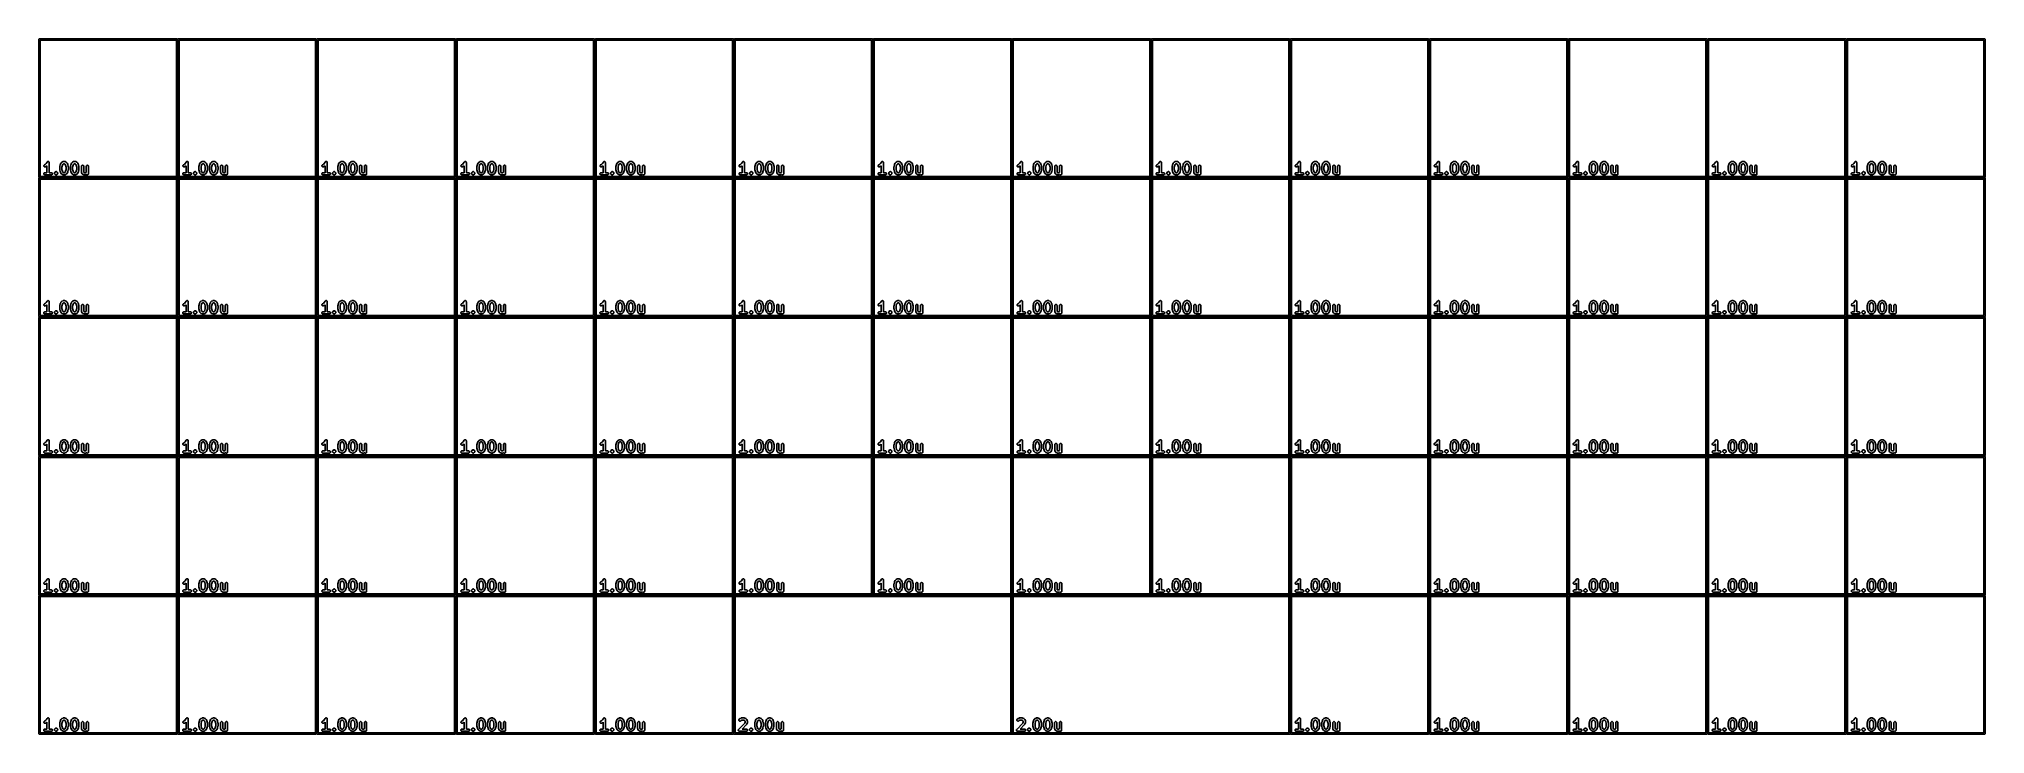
# Model space of a CAD drawing. Extents: x 13 to 278, y -107 to -13.
import ezdxf

# ---------------------------------------------------------------- set-up
doc = ezdxf.new("R2010")
doc.units = 0
doc.header["$MEASUREMENT"] = 0
doc.layers.add('BLACK', color=7, linetype='CONTINUOUS')

msp = doc.modelspace()

# ---------------------------------------------------------------- linework, layer by layer
at = {"layer": 'Black'}
for p, q in [((12.5258, -12.602), (12.527, -12.5954)), ((12.5258, -31.398), (12.5258, -12.602)), ((12.527, -12.5888), (12.5292, -12.5825)), ((12.527, -12.5954), (12.527, -12.5888)), ((12.5292, -12.5825), (12.5304, -12.5759)), ((12.5304, -12.5759), (12.5337, -12.5702)), ((12.5337, -12.5702), (12.536, -12.5639)), ((12.536, -12.5639), (12.5403, -12.5588)), ((12.5403, -12.5588), (12.5436, -12.553)), ((12.5436, -12.553), (12.5487, -12.5487)), ((12.5487, -12.5487), (12.553, -12.5436)), ((12.553, -12.5436), (12.5588, -12.5403)), ((12.5588, -12.5403), (12.5639, -12.536)), ((12.5639, -12.536), (12.5702, -12.5337)), ((12.5702, -12.5337), (12.5759, -12.5304)), ((12.5759, -12.5304), (12.5825, -12.5292)), ((12.5825, -12.5292), (12.5888, -12.527)), ((12.5888, -12.527), (12.5954, -12.527)), ((12.5954, -12.527), (12.602, -12.5258)), ((12.602, -12.5258), (31.398, -12.5258)), ((12.6782, -12.6782), (12.6782, -31.3218)), ((31.3218, -12.6782), (12.6782, -12.6782)), ((31.3218, -31.3218), (31.3218, -12.6782)), ((31.398, -12.5258), (31.4046, -12.527)), ((31.4046, -12.527), (31.4112, -12.527)), ((31.4112, -12.527), (31.4175, -12.5292)), ((31.4175, -12.5292), (31.4241, -12.5304)), ((31.4241, -12.5304), (31.4298, -12.5337)), ((31.4298, -12.5337), (31.4361, -12.536)), ((31.4361, -12.536), (31.4412, -12.5403)), ((31.4412, -12.5403), (31.447, -12.5436)), ((31.447, -12.5436), (31.4513, -12.5487)), ((31.4513, -12.5487), (31.4564, -12.553)), ((31.4564, -12.553), (31.4597, -12.5588)), ((31.4597, -12.5588), (31.464, -12.5639)), ((31.464, -12.5639), (31.4663, -12.5702)), ((31.4663, -12.5702), (31.4696, -12.5759)), ((31.4696, -12.5759), (31.4708, -12.5825)), ((31.4708, -12.5825), (31.473, -12.5888)), ((31.473, -12.5888), (31.473, -12.5954)), ((31.473, -12.5954), (31.4742, -12.602)), ((31.4742, -12.602), (31.4742, -31.398)), ((31.5258, -12.602), (31.527, -12.5954)), ((31.5258, -31.398), (31.5258, -12.602)), ((31.527, -12.5888), (31.5292, -12.5825)), ((31.527, -12.5954), (31.527, -12.5888)), ((31.5292, -12.5825), (31.5304, -12.5759)), ((31.5304, -12.5759), (31.5337, -12.5702)), ((31.5337, -12.5702), (31.536, -12.5639)), ((31.536, -12.5639), (31.5403, -12.5588)), ((31.5403, -12.5588), (31.5436, -12.553)), ((31.5436, -12.553), (31.5487, -12.5487)), ((31.5487, -12.5487), (31.553, -12.5436)), ((31.553, -12.5436), (31.5588, -12.5403)), ((31.5588, -12.5403), (31.5639, -12.536)), ((31.5639, -12.536), (31.5702, -12.5337)), ((31.5702, -12.5337), (31.5759, -12.5304)), ((31.5759, -12.5304), (31.5825, -12.5292)), ((31.5825, -12.5292), (31.5888, -12.527)), ((31.5888, -12.527), (31.5954, -12.527)), ((31.5954, -12.527), (31.602, -12.5258)), ((31.602, -12.5258), (50.398, -12.5258)), ((31.6782, -12.6782), (31.6782, -31.3218)), ((50.3218, -12.6782), (31.6782, -12.6782)), ((50.3218, -31.3218), (50.3218, -12.6782)), ((50.398, -12.5258), (50.4046, -12.527)), ((50.4046, -12.527), (50.4112, -12.527)), ((50.4112, -12.527), (50.4175, -12.5292)), ((50.4175, -12.5292), (50.4241, -12.5304)), ((50.4241, -12.5304), (50.4298, -12.5337)), ((50.4298, -12.5337), (50.4361, -12.536)), ((50.4361, -12.536), (50.4412, -12.5403)), ((50.4412, -12.5403), (50.447, -12.5436)), ((50.447, -12.5436), (50.4513, -12.5487)), ((50.4513, -12.5487), (50.4564, -12.553)), ((50.4564, -12.553), (50.4597, -12.5588)), ((50.4597, -12.5588), (50.464, -12.5639)), ((50.464, -12.5639), (50.4663, -12.5702)), ((50.4663, -12.5702), (50.4696, -12.5759)), ((50.4696, -12.5759), (50.4708, -12.5825)), ((50.4708, -12.5825), (50.473, -12.5888)), ((50.473, -12.5888), (50.473, -12.5954)), ((50.473, -12.5954), (50.4742, -12.602)), ((50.4742, -12.602), (50.4742, -31.398)), ((50.5258, -12.602), (50.527, -12.5954)), ((50.5258, -31.398), (50.5258, -12.602)), ((50.527, -12.5888), (50.5292, -12.5825)), ((50.527, -12.5954), (50.527, -12.5888)), ((50.5292, -12.5825), (50.5304, -12.5759)), ((50.5304, -12.5759), (50.5337, -12.5702)), ((50.5337, -12.5702), (50.536, -12.5639)), ((50.536, -12.5639), (50.5403, -12.5588)), ((50.5403, -12.5588), (50.5436, -12.553)), ((50.5436, -12.553), (50.5487, -12.5487)), ((50.5487, -12.5487), (50.553, -12.5436)), ((50.553, -12.5436), (50.5588, -12.5403)), ((50.5588, -12.5403), (50.5639, -12.536)), ((50.5639, -12.536), (50.5702, -12.5337)), ((50.5702, -12.5337), (50.5759, -12.5304)), ((50.5759, -12.5304), (50.5825, -12.5292)), ((50.5825, -12.5292), (50.5888, -12.527)), ((50.5888, -12.527), (50.5954, -12.527)), ((50.5954, -12.527), (50.602, -12.5258)), ((50.602, -12.5258), (69.398, -12.5258)), ((50.6782, -12.6782), (50.6782, -31.3218)), ((69.3218, -12.6782), (50.6782, -12.6782)), ((69.3218, -31.3218), (69.3218, -12.6782)), ((69.398, -12.5258), (69.4046, -12.527)), ((69.4046, -12.527), (69.4112, -12.527)), ((69.4112, -12.527), (69.4175, -12.5292)), ((69.4175, -12.5292), (69.4241, -12.5304)), ((69.4241, -12.5304), (69.4298, -12.5337)), ((69.4298, -12.5337), (69.4361, -12.536)), ((69.4361, -12.536), (69.4412, -12.5403)), ((69.4412, -12.5403), (69.447, -12.5436)), ((69.447, -12.5436), (69.4513, -12.5487)), ((69.4513, -12.5487), (69.4564, -12.553)), ((69.4564, -12.553), (69.4597, -12.5588)), ((69.4597, -12.5588), (69.464, -12.5639)), ((69.464, -12.5639), (69.4663, -12.5702)), ((69.4663, -12.5702), (69.4696, -12.5759)), ((69.4696, -12.5759), (69.4708, -12.5825)), ((69.4708, -12.5825), (69.473, -12.5888)), ((69.473, -12.5888), (69.473, -12.5954)), ((69.473, -12.5954), (69.4742, -12.602)), ((69.4742, -12.602), (69.4742, -31.398)), ((69.5258, -12.602), (69.527, -12.5954)), ((69.5258, -31.398), (69.5258, -12.602)), ((69.527, -12.5888), (69.5292, -12.5825)), ((69.527, -12.5954), (69.527, -12.5888)), ((69.5292, -12.5825), (69.5304, -12.5759)), ((69.5304, -12.5759), (69.5337, -12.5702)), ((69.5337, -12.5702), (69.536, -12.5639)), ((69.536, -12.5639), (69.5403, -12.5588)), ((69.5403, -12.5588), (69.5436, -12.553)), ((69.5436, -12.553), (69.5487, -12.5487)), ((69.5487, -12.5487), (69.553, -12.5436)), ((69.553, -12.5436), (69.5588, -12.5403)), ((69.5588, -12.5403), (69.5639, -12.536)), ((69.5639, -12.536), (69.5702, -12.5337)), ((69.5702, -12.5337), (69.5759, -12.5304)), ((69.5759, -12.5304), (69.5825, -12.5292)), ((69.5825, -12.5292), (69.5888, -12.527)), ((69.5888, -12.527), (69.5954, -12.527)), ((69.5954, -12.527), (69.602, -12.5258)), ((69.602, -12.5258), (88.398, -12.5258)), ((69.6782, -12.6782), (69.6782, -31.3218)), ((88.3218, -12.6782), (69.6782, -12.6782)), ((88.3218, -31.3218), (88.3218, -12.6782)), ((88.398, -12.5258), (88.4046, -12.527)), ((88.4046, -12.527), (88.4112, -12.527)), ((88.4112, -12.527), (88.4175, -12.5292)), ((88.4175, -12.5292), (88.4241, -12.5304)), ((88.4241, -12.5304), (88.4298, -12.5337)), ((88.4298, -12.5337), (88.4361, -12.536)), ((88.4361, -12.536), (88.4412, -12.5403)), ((88.4412, -12.5403), (88.447, -12.5436)), ((88.447, -12.5436), (88.4513, -12.5487)), ((88.4513, -12.5487), (88.4564, -12.553)), ((88.4564, -12.553), (88.4597, -12.5588)), ((88.4597, -12.5588), (88.464, -12.5639)), ((88.464, -12.5639), (88.4663, -12.5702)), ((88.4663, -12.5702), (88.4696, -12.5759)), ((88.4696, -12.5759), (88.4708, -12.5825)), ((88.4708, -12.5825), (88.473, -12.5888)), ((88.473, -12.5888), (88.473, -12.5954)), ((88.473, -12.5954), (88.4742, -12.602)), ((88.4742, -12.602), (88.4742, -31.398)), ((88.5258, -12.602), (88.527, -12.5954)), ((88.5258, -31.398), (88.5258, -12.602)), ((88.527, -12.5888), (88.5292, -12.5825)), ((88.527, -12.5954), (88.527, -12.5888)), ((88.5292, -12.5825), (88.5304, -12.5759)), ((88.5304, -12.5759), (88.5337, -12.5702)), ((88.5337, -12.5702), (88.536, -12.5639)), ((88.536, -12.5639), (88.5403, -12.5588)), ((88.5403, -12.5588), (88.5436, -12.553)), ((88.5436, -12.553), (88.5487, -12.5487)), ((88.5487, -12.5487), (88.553, -12.5436)), ((88.553, -12.5436), (88.5588, -12.5403)), ((88.5588, -12.5403), (88.5639, -12.536)), ((88.5639, -12.536), (88.5702, -12.5337)), ((88.5702, -12.5337), (88.5759, -12.5304)), ((88.5759, -12.5304), (88.5825, -12.5292)), ((88.5825, -12.5292), (88.5888, -12.527)), ((88.5888, -12.527), (88.5954, -12.527)), ((88.5954, -12.527), (88.602, -12.5258)), ((88.602, -12.5258), (107.398, -12.5258)), ((88.6782, -12.6782), (88.6782, -31.3218)), ((107.322, -12.6782), (88.6782, -12.6782)), ((107.322, -31.3218), (107.322, -12.6782)), ((107.398, -12.5258), (107.405, -12.527)), ((107.405, -12.527), (107.411, -12.527)), ((107.411, -12.527), (107.417, -12.5292)), ((107.417, -12.5292), (107.424, -12.5304)), ((107.424, -12.5304), (107.43, -12.5337)), ((107.43, -12.5337), (107.436, -12.536)), ((107.436, -12.536), (107.441, -12.5403)), ((107.441, -12.5403), (107.447, -12.5436)), ((107.447, -12.5436), (107.451, -12.5487)), ((107.451, -12.5487), (107.456, -12.553)), ((107.456, -12.553), (107.46, -12.5588)), ((107.46, -12.5588), (107.464, -12.5639)), ((107.464, -12.5639), (107.466, -12.5702)), ((107.466, -12.5702), (107.47, -12.5759)), ((107.47, -12.5759), (107.471, -12.5825)), ((107.471, -12.5825), (107.473, -12.5888)), ((107.473, -12.5888), (107.473, -12.5954)), ((107.473, -12.5954), (107.474, -12.602)), ((107.474, -12.602), (107.474, -31.398)), ((107.526, -12.602), (107.527, -12.5954)), ((107.526, -31.398), (107.526, -12.602)), ((107.527, -12.5888), (107.529, -12.5825)), ((107.527, -12.5954), (107.527, -12.5888)), ((107.529, -12.5825), (107.53, -12.5759)), ((107.53, -12.5759), (107.534, -12.5702)), ((107.534, -12.5702), (107.536, -12.5639)), ((107.536, -12.5639), (107.54, -12.5588)), ((107.54, -12.5588), (107.544, -12.553)), ((107.544, -12.553), (107.549, -12.5487)), ((107.549, -12.5487), (107.553, -12.5436)), ((107.553, -12.5436), (107.559, -12.5403)), ((107.559, -12.5403), (107.564, -12.536)), ((107.564, -12.536), (107.57, -12.5337)), ((107.57, -12.5337), (107.576, -12.5304)), ((107.576, -12.5304), (107.583, -12.5292)), ((107.583, -12.5292), (107.589, -12.527)), ((107.589, -12.527), (107.595, -12.527)), ((107.595, -12.527), (107.602, -12.5258)), ((107.602, -12.5258), (126.398, -12.5258)), ((107.678, -12.6782), (107.678, -31.3218)), ((126.322, -12.6782), (107.678, -12.6782)), ((126.322, -31.3218), (126.322, -12.6782)), ((126.398, -12.5258), (126.405, -12.527)), ((126.405, -12.527), (126.411, -12.527)), ((126.411, -12.527), (126.417, -12.5292)), ((126.417, -12.5292), (126.424, -12.5304)), ((126.424, -12.5304), (126.43, -12.5337)), ((126.43, -12.5337), (126.436, -12.536)), ((126.436, -12.536), (126.441, -12.5403)), ((126.441, -12.5403), (126.447, -12.5436)), ((126.447, -12.5436), (126.451, -12.5487)), ((126.451, -12.5487), (126.456, -12.553)), ((126.456, -12.553), (126.46, -12.5588)), ((126.46, -12.5588), (126.464, -12.5639)), ((126.464, -12.5639), (126.466, -12.5702)), ((126.466, -12.5702), (126.47, -12.5759)), ((126.47, -12.5759), (126.471, -12.5825)), ((126.471, -12.5825), (126.473, -12.5888)), ((126.473, -12.5888), (126.473, -12.5954)), ((126.473, -12.5954), (126.474, -12.602)), ((126.474, -12.602), (126.474, -31.398)), ((126.526, -12.602), (126.527, -12.5954)), ((126.526, -31.398), (126.526, -12.602)), ((126.527, -12.5888), (126.529, -12.5825)), ((126.527, -12.5954), (126.527, -12.5888)), ((126.529, -12.5825), (126.53, -12.5759)), ((126.53, -12.5759), (126.534, -12.5702)), ((126.534, -12.5702), (126.536, -12.5639)), ((126.536, -12.5639), (126.54, -12.5588)), ((126.54, -12.5588), (126.544, -12.553)), ((126.544, -12.553), (126.549, -12.5487)), ((126.549, -12.5487), (126.553, -12.5436)), ((126.553, -12.5436), (126.559, -12.5403)), ((126.559, -12.5403), (126.564, -12.536)), ((126.564, -12.536), (126.57, -12.5337)), ((126.57, -12.5337), (126.576, -12.5304)), ((126.576, -12.5304), (126.583, -12.5292)), ((126.583, -12.5292), (126.589, -12.527)), ((126.589, -12.527), (126.595, -12.527)), ((126.595, -12.527), (126.602, -12.5258)), ((126.602, -12.5258), (145.398, -12.5258)), ((126.678, -12.6782), (126.678, -31.3218)), ((145.322, -12.6782), (126.678, -12.6782)), ((145.322, -31.3218), (145.322, -12.6782)), ((145.398, -12.5258), (145.405, -12.527)), ((145.405, -12.527), (145.411, -12.527)), ((145.411, -12.527), (145.417, -12.5292)), ((145.417, -12.5292), (145.424, -12.5304)), ((145.424, -12.5304), (145.43, -12.5337)), ((145.43, -12.5337), (145.436, -12.536)), ((145.436, -12.536), (145.441, -12.5403)), ((145.441, -12.5403), (145.447, -12.5436)), ((145.447, -12.5436), (145.451, -12.5487)), ((145.451, -12.5487), (145.456, -12.553)), ((145.456, -12.553), (145.46, -12.5588)), ((145.46, -12.5588), (145.464, -12.5639)), ((145.464, -12.5639), (145.466, -12.5702)), ((145.466, -12.5702), (145.47, -12.5759)), ((145.47, -12.5759), (145.471, -12.5825)), ((145.471, -12.5825), (145.473, -12.5888)), ((145.473, -12.5888), (145.473, -12.5954)), ((145.473, -12.5954), (145.474, -12.602)), ((145.474, -12.602), (145.474, -31.398)), ((145.526, -12.602), (145.527, -12.5954)), ((145.526, -31.398), (145.526, -12.602)), ((145.527, -12.5888), (145.529, -12.5825)), ((145.527, -12.5954), (145.527, -12.5888)), ((145.529, -12.5825), (145.53, -12.5759)), ((145.53, -12.5759), (145.534, -12.5702)), ((145.534, -12.5702), (145.536, -12.5639)), ((145.536, -12.5639), (145.54, -12.5588)), ((145.54, -12.5588), (145.544, -12.553)), ((145.544, -12.553), (145.549, -12.5487)), ((145.549, -12.5487), (145.553, -12.5436)), ((145.553, -12.5436), (145.559, -12.5403)), ((145.559, -12.5403), (145.564, -12.536)), ((145.564, -12.536), (145.57, -12.5337)), ((145.57, -12.5337), (145.576, -12.5304)), ((145.576, -12.5304), (145.583, -12.5292)), ((145.583, -12.5292), (145.589, -12.527)), ((145.589, -12.527), (145.595, -12.527)), ((145.595, -12.527), (145.602, -12.5258)), ((145.602, -12.5258), (164.398, -12.5258)), ((145.678, -12.6782), (145.678, -31.3218)), ((164.322, -12.6782), (145.678, -12.6782)), ((164.322, -31.3218), (164.322, -12.6782)), ((164.398, -12.5258), (164.405, -12.527)), ((164.405, -12.527), (164.411, -12.527)), ((164.411, -12.527), (164.417, -12.5292)), ((164.417, -12.5292), (164.424, -12.5304)), ((164.424, -12.5304), (164.43, -12.5337)), ((164.43, -12.5337), (164.436, -12.536)), ((164.436, -12.536), (164.441, -12.5403)), ((164.441, -12.5403), (164.447, -12.5436)), ((164.447, -12.5436), (164.451, -12.5487)), ((164.451, -12.5487), (164.456, -12.553)), ((164.456, -12.553), (164.46, -12.5588)), ((164.46, -12.5588), (164.464, -12.5639)), ((164.464, -12.5639), (164.466, -12.5702)), ((164.466, -12.5702), (164.47, -12.5759)), ((164.47, -12.5759), (164.471, -12.5825)), ((164.471, -12.5825), (164.473, -12.5888)), ((164.473, -12.5888), (164.473, -12.5954)), ((164.473, -12.5954), (164.474, -12.602)), ((164.474, -12.602), (164.474, -31.398)), ((164.526, -12.602), (164.527, -12.5954)), ((164.526, -31.398), (164.526, -12.602)), ((164.527, -12.5888), (164.529, -12.5825)), ((164.527, -12.5954), (164.527, -12.5888)), ((164.529, -12.5825), (164.53, -12.5759)), ((164.53, -12.5759), (164.534, -12.5702)), ((164.534, -12.5702), (164.536, -12.5639)), ((164.536, -12.5639), (164.54, -12.5588)), ((164.54, -12.5588), (164.544, -12.553)), ((164.544, -12.553), (164.549, -12.5487)), ((164.549, -12.5487), (164.553, -12.5436)), ((164.553, -12.5436), (164.559, -12.5403)), ((164.559, -12.5403), (164.564, -12.536)), ((164.564, -12.536), (164.57, -12.5337)), ((164.57, -12.5337), (164.576, -12.5304)), ((164.576, -12.5304), (164.583, -12.5292)), ((164.583, -12.5292), (164.589, -12.527)), ((164.589, -12.527), (164.595, -12.527)), ((164.595, -12.527), (164.602, -12.5258)), ((164.602, -12.5258), (183.398, -12.5258)), ((164.678, -12.6782), (164.678, -31.3218)), ((183.322, -12.6782), (164.678, -12.6782)), ((183.322, -31.3218), (183.322, -12.6782)), ((183.398, -12.5258), (183.405, -12.527)), ((183.405, -12.527), (183.411, -12.527)), ((183.411, -12.527), (183.417, -12.5292)), ((183.417, -12.5292), (183.424, -12.5304)), ((183.424, -12.5304), (183.43, -12.5337)), ((183.43, -12.5337), (183.436, -12.536)), ((183.436, -12.536), (183.441, -12.5403)), ((183.441, -12.5403), (183.447, -12.5436)), ((183.447, -12.5436), (183.451, -12.5487)), ((183.451, -12.5487), (183.456, -12.553)), ((183.456, -12.553), (183.46, -12.5588)), ((183.46, -12.5588), (183.464, -12.5639)), ((183.464, -12.5639), (183.466, -12.5702)), ((183.466, -12.5702), (183.47, -12.5759)), ((183.47, -12.5759), (183.471, -12.5825)), ((183.471, -12.5825), (183.473, -12.5888)), ((183.473, -12.5888), (183.473, -12.5954)), ((183.473, -12.5954), (183.474, -12.602)), ((183.474, -12.602), (183.474, -31.398)), ((183.526, -12.602), (183.527, -12.5954)), ((183.526, -31.398), (183.526, -12.602)), ((183.527, -12.5888), (183.529, -12.5825)), ((183.527, -12.5954), (183.527, -12.5888)), ((183.529, -12.5825), (183.53, -12.5759)), ((183.53, -12.5759), (183.534, -12.5702)), ((183.534, -12.5702), (183.536, -12.5639)), ((183.536, -12.5639), (183.54, -12.5588)), ((183.54, -12.5588), (183.544, -12.553)), ((183.544, -12.553), (183.549, -12.5487)), ((183.549, -12.5487), (183.553, -12.5436)), ((183.553, -12.5436), (183.559, -12.5403)), ((183.559, -12.5403), (183.564, -12.536)), ((183.564, -12.536), (183.57, -12.5337)), ((183.57, -12.5337), (183.576, -12.5304)), ((183.576, -12.5304), (183.583, -12.5292)), ((183.583, -12.5292), (183.589, -12.527)), ((183.589, -12.527), (183.595, -12.527)), ((183.595, -12.527), (183.602, -12.5258)), ((183.602, -12.5258), (202.398, -12.5258)), ((183.678, -12.6782), (183.678, -31.3218)), ((202.322, -12.6782), (183.678, -12.6782)), ((202.322, -31.3218), (202.322, -12.6782)), ((202.398, -12.5258), (202.405, -12.527)), ((202.405, -12.527), (202.411, -12.527)), ((202.411, -12.527), (202.417, -12.5292)), ((202.417, -12.5292), (202.424, -12.5304)), ((202.424, -12.5304), (202.43, -12.5337)), ((202.43, -12.5337), (202.436, -12.536)), ((202.436, -12.536), (202.441, -12.5403)), ((202.441, -12.5403), (202.447, -12.5436)), ((202.447, -12.5436), (202.451, -12.5487)), ((202.451, -12.5487), (202.456, -12.553)), ((202.456, -12.553), (202.46, -12.5588)), ((202.46, -12.5588), (202.464, -12.5639)), ((202.464, -12.5639), (202.466, -12.5702)), ((202.466, -12.5702), (202.47, -12.5759)), ((202.47, -12.5759), (202.471, -12.5825)), ((202.471, -12.5825), (202.473, -12.5888)), ((202.473, -12.5888), (202.473, -12.5954)), ((202.473, -12.5954), (202.474, -12.602)), ((202.474, -12.602), (202.474, -31.398)), ((202.526, -12.602), (202.527, -12.5954)), ((202.526, -31.398), (202.526, -12.602)), ((202.527, -12.5888), (202.529, -12.5825)), ((202.527, -12.5954), (202.527, -12.5888)), ((202.529, -12.5825), (202.53, -12.5759)), ((202.53, -12.5759), (202.534, -12.5702)), ((202.534, -12.5702), (202.536, -12.5639)), ((202.536, -12.5639), (202.54, -12.5588)), ((202.54, -12.5588), (202.544, -12.553)), ((202.544, -12.553), (202.549, -12.5487)), ((202.549, -12.5487), (202.553, -12.5436)), ((202.553, -12.5436), (202.559, -12.5403)), ((202.559, -12.5403), (202.564, -12.536)), ((202.564, -12.536), (202.57, -12.5337)), ((202.57, -12.5337), (202.576, -12.5304)), ((202.576, -12.5304), (202.583, -12.5292)), ((202.583, -12.5292), (202.589, -12.527)), ((202.589, -12.527), (202.595, -12.527)), ((202.595, -12.527), (202.602, -12.5258)), ((202.602, -12.5258), (221.398, -12.5258)), ((202.678, -12.6782), (202.678, -31.3218)), ((221.322, -12.6782), (202.678, -12.6782)), ((221.322, -31.3218), (221.322, -12.6782)), ((221.398, -12.5258), (221.405, -12.527)), ((221.405, -12.527), (221.411, -12.527)), ((221.411, -12.527), (221.417, -12.5292)), ((221.417, -12.5292), (221.424, -12.5304)), ((221.424, -12.5304), (221.43, -12.5337)), ((221.43, -12.5337), (221.436, -12.536)), ((221.436, -12.536), (221.441, -12.5403)), ((221.441, -12.5403), (221.447, -12.5436)), ((221.447, -12.5436), (221.451, -12.5487)), ((221.451, -12.5487), (221.456, -12.553)), ((221.456, -12.553), (221.46, -12.5588)), ((221.46, -12.5588), (221.464, -12.5639)), ((221.464, -12.5639), (221.466, -12.5702)), ((221.466, -12.5702), (221.47, -12.5759)), ((221.47, -12.5759), (221.471, -12.5825)), ((221.471, -12.5825), (221.473, -12.5888)), ((221.473, -12.5888), (221.473, -12.5954)), ((221.473, -12.5954), (221.474, -12.602)), ((221.474, -12.602), (221.474, -31.398)), ((221.526, -12.602), (221.527, -12.5954)), ((221.526, -31.398), (221.526, -12.602)), ((221.527, -12.5888), (221.529, -12.5825)), ((221.527, -12.5954), (221.527, -12.5888)), ((221.529, -12.5825), (221.53, -12.5759)), ((221.53, -12.5759), (221.534, -12.5702)), ((221.534, -12.5702), (221.536, -12.5639)), ((221.536, -12.5639), (221.54, -12.5588)), ((221.54, -12.5588), (221.544, -12.553)), ((221.544, -12.553), (221.549, -12.5487)), ((221.549, -12.5487), (221.553, -12.5436)), ((221.553, -12.5436), (221.559, -12.5403)), ((221.559, -12.5403), (221.564, -12.536)), ((221.564, -12.536), (221.57, -12.5337)), ((221.57, -12.5337), (221.576, -12.5304)), ((221.576, -12.5304), (221.583, -12.5292)), ((221.583, -12.5292), (221.589, -12.527)), ((221.589, -12.527), (221.595, -12.527)), ((221.595, -12.527), (221.602, -12.5258)), ((221.602, -12.5258), (240.398, -12.5258)), ((221.678, -12.6782), (221.678, -31.3218)), ((240.322, -12.6782), (221.678, -12.6782)), ((240.322, -31.3218), (240.322, -12.6782)), ((240.398, -12.5258), (240.405, -12.527)), ((240.405, -12.527), (240.411, -12.527)), ((240.411, -12.527), (240.417, -12.5292)), ((240.417, -12.5292), (240.424, -12.5304)), ((240.424, -12.5304), (240.43, -12.5337)), ((240.43, -12.5337), (240.436, -12.536)), ((240.436, -12.536), (240.441, -12.5403)), ((240.441, -12.5403), (240.447, -12.5436)), ((240.447, -12.5436), (240.451, -12.5487)), ((240.451, -12.5487), (240.456, -12.553)), ((240.456, -12.553), (240.46, -12.5588)), ((240.46, -12.5588), (240.464, -12.5639)), ((240.464, -12.5639), (240.466, -12.5702)), ((240.466, -12.5702), (240.47, -12.5759)), ((240.47, -12.5759), (240.471, -12.5825)), ((240.471, -12.5825), (240.473, -12.5888)), ((240.473, -12.5888), (240.473, -12.5954)), ((240.473, -12.5954), (240.474, -12.602)), ((240.474, -12.602), (240.474, -31.398)), ((240.526, -12.602), (240.527, -12.5954)), ((240.526, -31.398), (240.526, -12.602)), ((240.527, -12.5888), (240.529, -12.5825)), ((240.527, -12.5954), (240.527, -12.5888)), ((240.529, -12.5825), (240.53, -12.5759)), ((240.53, -12.5759), (240.534, -12.5702)), ((240.534, -12.5702), (240.536, -12.5639)), ((240.536, -12.5639), (240.54, -12.5588)), ((240.54, -12.5588), (240.544, -12.553)), ((240.544, -12.553), (240.549, -12.5487)), ((240.549, -12.5487), (240.553, -12.5436)), ((240.553, -12.5436), (240.559, -12.5403)), ((240.559, -12.5403), (240.564, -12.536)), ((240.564, -12.536), (240.57, -12.5337)), ((240.57, -12.5337), (240.576, -12.5304)), ((240.576, -12.5304), (240.583, -12.5292)), ((240.583, -12.5292), (240.589, -12.527)), ((240.589, -12.527), (240.595, -12.527)), ((240.595, -12.527), (240.602, -12.5258)), ((240.602, -12.5258), (259.398, -12.5258)), ((240.678, -12.6782), (240.678, -31.3218)), ((259.322, -12.6782), (240.678, -12.6782)), ((259.322, -31.3218), (259.322, -12.6782)), ((259.398, -12.5258), (259.405, -12.527)), ((259.405, -12.527), (259.411, -12.527)), ((259.411, -12.527), (259.417, -12.5292)), ((259.417, -12.5292), (259.424, -12.5304)), ((259.424, -12.5304), (259.43, -12.5337)), ((259.43, -12.5337), (259.436, -12.536)), ((259.436, -12.536), (259.441, -12.5403)), ((259.441, -12.5403), (259.447, -12.5436)), ((259.447, -12.5436), (259.451, -12.5487)), ((259.451, -12.5487), (259.456, -12.553)), ((259.456, -12.553), (259.46, -12.5588)), ((259.46, -12.5588), (259.464, -12.5639)), ((259.464, -12.5639), (259.466, -12.5702)), ((259.466, -12.5702), (259.47, -12.5759)), ((259.47, -12.5759), (259.471, -12.5825)), ((259.471, -12.5825), (259.473, -12.5888)), ((259.473, -12.5888), (259.473, -12.5954)), ((259.473, -12.5954), (259.474, -12.602)), ((259.474, -12.602), (259.474, -31.398)), ((259.526, -12.602), (259.527, -12.5954)), ((259.526, -31.398), (259.526, -12.602)), ((259.527, -12.5888), (259.529, -12.5825)), ((259.527, -12.5954), (259.527, -12.5888)), ((259.529, -12.5825), (259.53, -12.5759)), ((259.53, -12.5759), (259.534, -12.5702)), ((259.534, -12.5702), (259.536, -12.5639)), ((259.536, -12.5639), (259.54, -12.5588)), ((259.54, -12.5588), (259.544, -12.553)), ((259.544, -12.553), (259.549, -12.5487)), ((259.549, -12.5487), (259.553, -12.5436)), ((259.553, -12.5436), (259.559, -12.5403)), ((259.559, -12.5403), (259.564, -12.536)), ((259.564, -12.536), (259.57, -12.5337)), ((259.57, -12.5337), (259.576, -12.5304)), ((259.576, -12.5304), (259.583, -12.5292)), ((259.583, -12.5292), (259.589, -12.527)), ((259.589, -12.527), (259.595, -12.527)), ((259.595, -12.527), (259.602, -12.5258)), ((259.602, -12.5258), (278.398, -12.5258)), ((259.678, -12.6782), (259.678, -31.3218)), ((278.322, -12.6782), (259.678, -12.6782)), ((278.322, -31.3218), (278.322, -12.6782)), ((278.398, -12.5258), (278.405, -12.527)), ((278.405, -12.527), (278.411, -12.527)), ((278.411, -12.527), (278.417, -12.5292)), ((278.417, -12.5292), (278.424, -12.5304)), ((278.424, -12.5304), (278.43, -12.5337)), ((278.43, -12.5337), (278.436, -12.536)), ((278.436, -12.536), (278.441, -12.5403)), ((278.441, -12.5403), (278.447, -12.5436)), ((278.447, -12.5436), (278.451, -12.5487)), ((278.451, -12.5487), (278.456, -12.553)), ((278.456, -12.553), (278.46, -12.5588)), ((278.46, -12.5588), (278.464, -12.5639)), ((278.464, -12.5639), (278.466, -12.5702)), ((278.466, -12.5702), (278.47, -12.5759)), ((278.47, -12.5759), (278.471, -12.5825)), ((278.471, -12.5825), (278.473, -12.5888)), ((278.473, -12.5888), (278.473, -12.5954)), ((278.473, -12.5954), (278.474, -12.602)), ((278.474, -12.602), (278.474, -31.398)), ((12.527, -31.4046), (12.5258, -31.398)), ((12.5258, -31.602), (12.527, -31.5954)), ((12.5258, -50.398), (12.5258, -31.602)), ((12.527, -31.4112), (12.527, -31.4046)), ((12.5292, -31.4175), (12.527, -31.4112)), ((12.527, -31.5888), (12.5292, -31.5825)), ((12.527, -31.5954), (12.527, -31.5888)), ((12.5304, -31.4241), (12.5292, -31.4175)), ((12.5292, -31.5825), (12.5304, -31.5759)), ((12.5337, -31.4298), (12.5304, -31.4241)), ((12.5304, -31.5759), (12.5337, -31.5702)), ((12.536, -31.4361), (12.5337, -31.4298)), ((12.5337, -31.5702), (12.536, -31.5639)), ((12.5403, -31.4412), (12.536, -31.4361)), ((12.536, -31.5639), (12.5403, -31.5588)), ((12.5436, -31.447), (12.5403, -31.4412)), ((12.5403, -31.5588), (12.5436, -31.553)), ((12.5487, -31.4513), (12.5436, -31.447)), ((12.5436, -31.553), (12.5487, -31.5487)), ((12.553, -31.4564), (12.5487, -31.4513)), ((12.5487, -31.5487), (12.553, -31.5436)), ((12.5588, -31.4597), (12.553, -31.4564)), ((12.553, -31.5436), (12.5588, -31.5403)), ((12.5639, -31.464), (12.5588, -31.4597)), ((12.5588, -31.5403), (12.5639, -31.536)), ((12.5702, -31.4663), (12.5639, -31.464)), ((12.5639, -31.536), (12.5702, -31.5337)), ((12.5759, -31.4696), (12.5702, -31.4663)), ((12.5702, -31.5337), (12.5759, -31.5304)), ((12.5825, -31.4708), (12.5759, -31.4696)), ((12.5759, -31.5304), (12.5825, -31.5292)), ((12.5888, -31.473), (12.5825, -31.4708)), ((12.5825, -31.5292), (12.5888, -31.527)), ((12.5954, -31.473), (12.5888, -31.473)), ((12.5888, -31.527), (12.5954, -31.527)), ((12.602, -31.4742), (12.5954, -31.473)), ((12.5954, -31.527), (12.602, -31.5258)), ((31.398, -31.4742), (12.602, -31.4742)), ((12.602, -31.5258), (31.398, -31.5258)), ((12.6782, -31.3218), (31.3218, -31.3218)), ((12.6782, -31.6782), (12.6782, -50.3218)), ((31.3218, -31.6782), (12.6782, -31.6782)), ((13.1937, -29.8467), (13.206, -29.7952)), ((13.1998, -29.8993), (13.1937, -29.8467)), ((13.1958, -30.918), (13.2139, -30.8682)), ((13.1958, -30.9709), (13.1958, -30.918)), ((13.2139, -31.0206), (13.1958, -30.9709)), ((13.2235, -29.9466), (13.1998, -29.8993)), ((13.206, -29.7952), (13.2352, -29.7511)), ((13.2139, -30.8682), (13.2479, -30.8277)), ((13.2479, -31.0612), (13.2139, -31.0206)), ((13.2619, -29.983), (13.2235, -29.9466)), ((13.2352, -29.7511), (13.2777, -29.7195)), ((13.2479, -30.8277), (13.2937, -30.8012)), ((13.2937, -31.0876), (13.2479, -31.0612)), ((13.3104, -30.0041), (13.2619, -29.983)), ((13.2777, -29.7195), (13.4007, -29.658)), ((13.2937, -30.8012), (13.3459, -30.792)), ((13.3459, -31.0968), (13.2937, -31.0876)), ((13.3633, -30.0073), (13.3104, -30.0041)), ((13.3459, -30.792), (13.6289, -30.792)), ((14.2167, -31.0968), (13.3459, -31.0968)), ((13.414, -29.9922), (13.3633, -30.0073)), ((13.4007, -29.658), (13.5177, -29.541)), ((13.5592, -29.9196), (13.414, -29.9922)), ((13.5177, -29.541), (13.6545, -29.3359)), ((13.5788, -29.905), (13.5592, -29.9196)), ((13.5988, -29.891), (13.5788, -29.905)), ((13.6289, -29.8609), (13.5988, -29.891)), ((13.6289, -30.792), (13.6289, -29.8609)), ((13.6545, -29.3359), (13.6603, -29.3298)), ((13.6603, -29.3298), (13.6645, -29.3225)), ((13.6645, -29.3225), (13.6785, -29.3108)), ((13.6785, -29.3108), (13.691, -29.2976)), ((13.691, -29.2976), (13.6986, -29.2939)), ((13.6986, -29.2939), (13.7051, -29.2884)), ((13.7051, -29.2884), (13.7222, -29.2822)), ((13.7222, -29.2822), (13.7385, -29.2742)), ((13.7385, -29.2742), (13.7469, -29.2732)), ((13.7469, -29.2732), (13.7548, -29.2703)), ((13.7548, -29.2703), (13.773, -29.2703)), ((13.773, -29.2703), (13.7911, -29.2683)), ((13.7911, -29.2683), (13.7993, -29.2703)), ((13.7993, -29.2703), (13.8077, -29.2703)), ((13.8077, -29.2703), (13.8248, -29.2766)), ((13.8248, -29.2766), (13.8425, -29.2809)), ((13.8425, -29.2809), (13.8495, -29.2856)), ((13.8495, -29.2856), (13.8575, -29.2884)), ((13.8575, -29.2884), (13.8714, -29.3001)), ((13.8714, -29.3001), (13.8866, -29.3102)), ((13.8866, -29.3102), (13.8916, -29.317)), ((13.8916, -29.317), (13.898, -29.3225)), ((13.898, -29.3225), (13.9071, -29.3382)), ((13.9071, -29.3382), (13.9179, -29.3529)), ((13.9179, -29.3529), (13.9203, -29.361)), ((13.9203, -29.361), (13.9245, -29.3683)), ((13.9245, -29.3683), (13.9277, -29.3862)), ((13.9277, -29.3862), (13.9328, -29.4037)), ((13.9328, -29.4037), (13.9322, -29.4121)), ((13.9322, -29.4121), (13.9337, -29.4204)), ((13.9337, -29.4204), (13.9337, -30.792)), ((13.9337, -30.792), (14.2167, -30.792)), ((14.2167, -30.792), (14.2688, -30.8012)), ((14.2688, -31.0876), (14.2167, -31.0968)), ((14.2688, -30.8012), (14.3147, -30.8277)), ((14.3147, -31.0612), (14.2688, -31.0876)), ((14.3147, -30.8277), (14.3487, -30.8682)), ((14.3487, -31.0206), (14.3147, -31.0612)), ((14.3487, -30.8682), (14.3668, -30.918)), ((14.3668, -30.9709), (14.3487, -31.0206)), ((14.3668, -30.918), (14.3668, -30.9709)), ((14.6455, -30.8586), (14.6489, -30.8457)), ((14.6466, -30.8719), (14.6455, -30.8586)), ((14.6455, -30.8851), (14.6466, -30.8719)), ((14.6489, -30.898), (14.6455, -30.8851)), ((14.6489, -30.8457), (14.6501, -30.8324)), ((14.6501, -30.9113), (14.6489, -30.898)), ((14.6501, -30.8324), (14.6557, -30.8203)), ((14.6557, -30.9234), (14.6501, -30.9113)), ((14.6557, -30.8203), (14.6592, -30.8074)), ((14.6592, -30.9363), (14.6557, -30.9234)), ((14.6592, -30.8074), (14.6668, -30.7965)), ((14.6668, -30.9472), (14.6592, -30.9363)), ((14.6668, -30.7965), (14.6724, -30.7844)), ((14.6724, -30.9593), (14.6668, -30.9472)), ((14.6724, -30.7844), (14.6819, -30.775)), ((14.6819, -30.9687), (14.6724, -30.9593)), ((14.6819, -30.775), (14.6895, -30.7641)), ((14.6895, -30.9796), (14.6819, -30.9687)), ((14.6895, -30.7641), (14.7621, -30.6915)), ((14.7621, -31.0522), (14.6895, -30.9796)), ((14.7621, -30.6915), (14.773, -30.6839)), ((14.773, -31.0598), (14.7621, -31.0522)), ((14.773, -30.6839), (14.7824, -30.6744)), ((14.7824, -31.0693), (14.773, -31.0598)), ((14.7824, -30.6744), (14.7885, -30.6716)), ((14.7885, -31.0721), (14.7824, -31.0693)), ((14.7885, -30.6716), (14.7937, -30.6673)), ((14.7937, -31.0764), (14.7885, -31.0721)), ((14.7937, -30.6673), (14.8, -30.665)), ((14.8, -31.0787), (14.7937, -31.0764)), ((14.8, -30.665), (14.8054, -30.6612)), ((14.8054, -31.0825), (14.8, -31.0787)), ((14.8054, -30.6612), (14.8183, -30.6577)), ((14.8183, -31.086), (14.8054, -31.0825)), ((14.8183, -30.6577), (14.8304, -30.6521)), ((14.8304, -31.0916), (14.8183, -31.086)), ((14.8304, -30.6521), (14.8371, -30.6515)), ((14.8371, -31.0922), (14.8304, -31.0916)), ((14.8371, -30.6515), (14.8434, -30.6492)), ((14.8434, -31.0945), (14.8371, -31.0922)), ((14.8434, -30.6492), (14.8501, -30.6492)), ((14.8501, -31.0945), (14.8434, -31.0945)), ((14.8501, -30.6492), (14.8566, -30.6475)), ((14.8566, -31.0962), (14.8501, -31.0945)), ((14.8566, -30.6475), (14.8699, -30.6486)), ((14.8699, -31.0951), (14.8566, -31.0962)), ((14.8699, -30.6486), (14.8831, -30.6475)), ((14.8831, -31.0962), (14.8699, -31.0951)), ((14.8831, -30.6475), (14.8896, -30.6492)), ((14.8896, -31.0945), (14.8831, -31.0962)), ((14.8896, -30.6492), (14.8963, -30.6492)), ((14.8963, -31.0945), (14.8896, -31.0945)), ((14.8963, -30.6492), (14.9026, -30.6515)), ((14.9026, -31.0922), (14.8963, -31.0945)), ((14.9026, -30.6515), (14.9093, -30.6521)), ((14.9093, -31.0916), (14.9026, -31.0922)), ((14.9093, -30.6521), (14.9214, -30.6577)), ((14.9214, -31.086), (14.9093, -31.0916)), ((14.9214, -30.6577), (14.9343, -30.6612)), ((14.9343, -31.0825), (14.9214, -31.086)), ((14.9343, -30.6612), (14.9398, -30.665)), ((14.9398, -31.0787), (14.9343, -31.0825)), ((14.9398, -30.665), (14.9461, -30.6673)), ((14.9461, -31.0764), (14.9398, -31.0787)), ((14.9461, -30.6673), (14.9512, -30.6716)), ((14.9512, -31.0721), (14.9461, -31.0764)), ((14.9512, -30.6716), (14.9573, -30.6744)), ((14.9573, -31.0693), (14.9512, -31.0721)), ((14.9573, -30.6744), (14.9667, -30.6839)), ((14.9667, -31.0598), (14.9573, -31.0693)), ((14.9667, -30.6839), (14.9776, -30.6915)), ((14.9776, -31.0522), (14.9667, -31.0598)), ((14.9776, -30.6915), (15.0502, -30.7641)), ((15.0502, -30.9796), (14.9776, -31.0522)), ((15.0502, -30.7641), (15.0578, -30.775)), ((15.0578, -30.9687), (15.0502, -30.9796)), ((15.0578, -30.775), (15.0673, -30.7844)), ((15.0673, -30.9593), (15.0578, -30.9687)), ((15.0673, -30.7844), (15.0729, -30.7965)), ((15.0729, -30.9472), (15.0673, -30.9593)), ((15.0729, -30.7965), (15.0805, -30.8074)), ((15.0805, -30.9363), (15.0729, -30.9472)), ((15.0805, -30.8074), (15.084, -30.8203)), ((15.084, -30.9234), (15.0805, -30.9363)), ((15.084, -30.8203), (15.0896, -30.8324)), ((15.0896, -30.9113), (15.084, -30.9234)), ((15.0896, -30.8324), (15.0908, -30.8457)), ((15.0908, -30.898), (15.0896, -30.9113)), ((15.0908, -30.8457), (15.0942, -30.8586)), ((15.0942, -30.8851), (15.0908, -30.898)), ((15.0942, -30.8586), (15.0931, -30.8719)), ((15.0931, -30.8719), (15.0942, -30.8851)), ((15.3706, -30.001), (15.3738, -29.9826)), ((15.3706, -30.3639), (15.3706, -30.001)), ((15.3738, -30.3822), (15.3706, -30.3639)), ((15.3738, -29.9826), (15.3751, -29.964)), ((15.3751, -30.4008), (15.3738, -30.3822)), ((15.3751, -29.964), (15.4477, -29.6738)), ((15.4477, -30.6911), (15.3751, -30.4008)), ((15.4477, -29.6738), (15.4545, -29.6585)), ((15.4545, -30.7063), (15.4477, -30.6911)), ((15.4545, -29.6585), (15.4593, -29.6426)), ((15.4593, -30.7223), (15.4545, -30.7063)), ((15.4593, -29.6426), (15.5318, -29.4974)), ((15.5318, -30.8674), (15.4593, -30.7223)), ((15.5318, -29.4974), (15.5464, -29.4778)), ((15.5464, -30.8871), (15.5318, -30.8674)), ((15.5464, -29.4778), (15.5604, -29.4578)), ((15.5604, -30.907), (15.5464, -30.8871)), ((15.5604, -29.4578), (15.633, -29.3852)), ((15.633, -30.9796), (15.5604, -30.907)), ((15.633, -29.3852), (15.6529, -29.3712)), ((15.6529, -30.9936), (15.633, -30.9796)), ((15.6529, -29.3712), (15.6726, -29.3567)), ((15.6726, -31.0082), (15.6529, -30.9936)), ((15.6726, -29.3567), (15.8177, -29.2841)), ((15.8177, -31.0807), (15.6726, -31.0082)), ((15.7394, -29.7639), (15.6754, -30.0198)), ((15.6754, -30.0198), (15.6754, -30.3451)), ((15.6754, -30.3451), (15.7394, -30.6009)), ((15.7934, -29.6558), (15.7394, -29.7639)), ((15.7394, -30.6009), (15.7934, -30.709)), ((15.831, -29.6183), (15.7934, -29.6558)), ((15.7934, -30.709), (15.831, -30.7466)), ((15.8177, -29.2841), (15.8261, -29.2816)), ((15.8261, -31.0832), (15.8177, -31.0807)), ((15.8261, -29.2816), (15.8337, -29.2772)), ((15.8337, -31.0876), (15.8261, -31.0832)), ((15.9218, -29.5728), (15.831, -29.6183)), ((15.831, -30.7466), (15.9218, -30.792)), ((15.8337, -29.2772), (15.8513, -29.2741)), ((15.8513, -31.0907), (15.8337, -31.0876)), ((15.8513, -29.2741), (15.8684, -29.269)), ((15.8684, -31.0958), (15.8513, -31.0907)), ((15.8684, -29.269), (15.8772, -29.2696)), ((15.8772, -31.0953), (15.8684, -31.0958)), ((15.8772, -29.2696), (15.8859, -29.268)), ((15.8859, -31.0968), (15.8772, -31.0953)), ((15.8859, -29.268), (16.031, -29.268)), ((16.031, -31.0968), (15.8859, -31.0968)), ((15.995, -29.5728), (15.9218, -29.5728)), ((15.9218, -30.792), (15.995, -30.792)), ((16.0859, -29.6183), (15.995, -29.5728)), ((15.995, -30.792), (16.0859, -30.7466)), ((16.031, -29.268), (16.0397, -29.2696)), ((16.0397, -31.0953), (16.031, -31.0968)), ((16.0397, -29.2696), (16.0484, -29.269)), ((16.0484, -31.0958), (16.0397, -31.0953)), ((16.0484, -29.269), (16.0655, -29.2741)), ((16.0655, -31.0907), (16.0484, -31.0958)), ((16.0655, -29.2741), (16.0831, -29.2772)), ((16.0831, -31.0876), (16.0655, -31.0907)), ((16.0831, -29.2772), (16.0907, -29.2816)), ((16.0907, -31.0832), (16.0831, -31.0876)), ((16.1235, -29.6558), (16.0859, -29.6183)), ((16.0859, -30.7466), (16.1235, -30.709)), ((16.0907, -29.2816), (16.0992, -29.2841)), ((16.0992, -31.0807), (16.0907, -31.0832)), ((16.0992, -29.2841), (16.2443, -29.3567)), ((16.2443, -31.0082), (16.0992, -31.0807)), ((16.1775, -29.7639), (16.1235, -29.6558)), ((16.1235, -30.709), (16.1775, -30.601)), ((16.2415, -30.0198), (16.1775, -29.7639)), ((16.1775, -30.601), (16.2415, -30.3451)), ((16.2415, -30.3451), (16.2415, -30.0198)), ((16.2443, -29.3567), (16.2639, -29.3712)), ((16.2639, -30.9936), (16.2443, -31.0082)), ((16.2639, -29.3712), (16.2839, -29.3852)), ((16.2839, -30.9796), (16.2639, -30.9936)), ((16.2839, -29.3852), (16.3565, -29.4578)), ((16.3565, -30.907), (16.2839, -30.9796)), ((16.3565, -29.4578), (16.3705, -29.4778)), ((16.3705, -30.8871), (16.3565, -30.907)), ((16.3705, -29.4778), (16.385, -29.4974)), ((16.385, -30.8674), (16.3705, -30.8871)), ((16.385, -29.4974), (16.4576, -29.6426)), ((16.4576, -30.7223), (16.385, -30.8674)), ((16.4576, -29.6426), (16.4623, -29.6585)), ((16.4623, -30.7063), (16.4576, -30.7223)), ((16.4623, -29.6585), (16.4691, -29.6738)), ((16.4691, -30.6911), (16.4623, -30.7063)), ((16.4691, -29.6738), (16.5417, -29.964)), ((16.5417, -30.4008), (16.4691, -30.6911)), ((16.5417, -29.964), (16.543, -29.9826)), ((16.543, -30.3822), (16.5417, -30.4008)), ((16.543, -29.9826), (16.5463, -30.001)), ((16.5463, -30.3639), (16.543, -30.3822)), ((16.5463, -30.001), (16.5463, -30.3639)), ((16.822, -30.001), (16.8253, -29.9826)), ((16.822, -30.3639), (16.822, -30.001)), ((16.8253, -30.3822), (16.822, -30.3639)), ((16.8253, -29.9826), (16.8266, -29.964)), ((16.8266, -30.4008), (16.8253, -30.3822)), ((16.8266, -29.964), (16.8991, -29.6738)), ((16.8991, -30.6911), (16.8266, -30.4008)), ((16.8991, -29.6738), (16.9059, -29.6585)), ((16.9059, -30.7063), (16.8991, -30.6911)), ((16.9059, -29.6585), (16.9107, -29.6426)), ((16.9107, -30.7223), (16.9059, -30.7063)), ((16.9107, -29.6426), (16.9833, -29.4974)), ((16.9833, -30.8674), (16.9107, -30.7223)), ((16.9833, -29.4974), (16.9978, -29.4778)), ((16.9978, -30.8871), (16.9833, -30.8674)), ((16.9978, -29.4778), (17.0118, -29.4578)), ((17.0118, -30.907), (16.9978, -30.8871)), ((17.0118, -29.4578), (17.0844, -29.3852)), ((17.0844, -30.9796), (17.0118, -30.907)), ((17.0844, -29.3852), (17.1044, -29.3712)), ((17.1044, -30.9936), (17.0844, -30.9796)), ((17.1044, -29.3712), (17.124, -29.3567)), ((17.124, -31.0082), (17.1044, -30.9936)), ((17.124, -29.3567), (17.2691, -29.2841)), ((17.2691, -31.0807), (17.124, -31.0082)), ((17.1908, -29.7639), (17.1268, -30.0198)), ((17.1268, -30.0198), (17.1268, -30.3451)), ((17.1268, -30.3451), (17.1908, -30.6009)), ((17.2448, -29.6558), (17.1908, -29.7639)), ((17.1908, -30.6009), (17.2448, -30.709)), ((17.2824, -29.6183), (17.2448, -29.6558)), ((17.2448, -30.709), (17.2824, -30.7466)), ((17.2691, -29.2841), (17.2776, -29.2816)), ((17.2776, -31.0832), (17.2691, -31.0807)), ((17.2776, -29.2816), (17.2852, -29.2772)), ((17.2852, -31.0876), (17.2776, -31.0832)), ((17.3733, -29.5728), (17.2824, -29.6183)), ((17.2824, -30.7466), (17.3733, -30.792)), ((17.2852, -29.2772), (17.3027, -29.2741)), ((17.3027, -31.0907), (17.2852, -31.0876)), ((17.3027, -29.2741), (17.3199, -29.269)), ((17.3199, -31.0958), (17.3027, -31.0907)), ((17.3199, -29.269), (17.3286, -29.2696)), ((17.3286, -31.0953), (17.3199, -31.0958)), ((17.3286, -29.2696), (17.3373, -29.268)), ((17.3373, -31.0968), (17.3286, -31.0953)), ((17.3373, -29.268), (17.4824, -29.268)), ((17.4824, -31.0968), (17.3373, -31.0968)), ((17.4465, -29.5728), (17.3733, -29.5728)), ((17.3733, -30.792), (17.4465, -30.792)), ((17.5373, -29.6183), (17.4465, -29.5728)), ((17.4465, -30.792), (17.5373, -30.7466)), ((17.4824, -29.268), (17.4911, -29.2696)), ((17.4911, -31.0953), (17.4824, -31.0968)), ((17.4911, -29.2696), (17.4999, -29.269)), ((17.4999, -31.0958), (17.4911, -31.0953)), ((17.4999, -29.269), (17.517, -29.2741)), ((17.517, -31.0907), (17.4999, -31.0958)), ((17.517, -29.2741), (17.5346, -29.2772)), ((17.5346, -31.0876), (17.517, -31.0907)), ((17.5346, -29.2772), (17.5422, -29.2816)), ((17.5422, -31.0832), (17.5346, -31.0876)), ((17.5749, -29.6558), (17.5373, -29.6183)), ((17.5373, -30.7466), (17.5749, -30.709)), ((17.5422, -29.2816), (17.5506, -29.2841)), ((17.5506, -31.0807), (17.5422, -31.0832)), ((17.5506, -29.2841), (17.6957, -29.3567)), ((17.6957, -31.0082), (17.5506, -31.0807)), ((17.6289, -29.7639), (17.5749, -29.6558)), ((17.5749, -30.709), (17.6289, -30.601)), ((17.6929, -30.0198), (17.6289, -29.7639)), ((17.6289, -30.601), (17.6929, -30.3451)), ((17.6929, -30.3451), (17.6929, -30.0198)), ((17.6957, -29.3567), (17.7153, -29.3712)), ((17.7153, -30.9936), (17.6957, -31.0082)), ((17.7153, -29.3712), (17.7353, -29.3852)), ((17.7353, -30.9796), (17.7153, -30.9936)), ((17.7353, -29.3852), (17.8079, -29.4578)), ((17.8079, -30.907), (17.7353, -30.9796)), ((17.8079, -29.4578), (17.8219, -29.4778)), ((17.8219, -30.8871), (17.8079, -30.907)), ((17.8219, -29.4778), (17.8365, -29.4974)), ((17.8365, -30.8674), (17.8219, -30.8871)), ((17.8365, -29.4974), (17.909, -29.6426)), ((17.909, -30.7223), (17.8365, -30.8674)), ((17.909, -29.6426), (17.9138, -29.6585)), ((17.9138, -30.7063), (17.909, -30.7223)), ((17.9138, -29.6585), (17.9206, -29.6738)), ((17.9206, -30.6911), (17.9138, -30.7063)), ((17.9206, -29.6738), (17.9931, -29.964)), ((17.9931, -30.4008), (17.9206, -30.6911)), ((17.9931, -29.964), (17.9944, -29.9826)), ((17.9944, -30.3822), (17.9931, -30.4008)), ((17.9944, -29.9826), (17.9977, -30.001)), ((17.9977, -30.3639), (17.9944, -30.3822)), ((17.9977, -30.001), (17.9977, -30.3639)), ((18.346, -29.9284), (18.3552, -29.8763)), ((18.346, -30.7267), (18.346, -29.9284)), ((18.3476, -30.7354), (18.346, -30.7267)), ((18.347, -30.7441), (18.3476, -30.7354)), ((18.3521, -30.7613), (18.347, -30.7441)), ((18.3552, -30.7788), (18.3521, -30.7613)), ((18.3552, -29.8763), (18.3817, -29.8305)), ((18.3596, -30.7864), (18.3552, -30.7788)), ((18.3621, -30.7949), (18.3596, -30.7864)), ((18.4347, -30.94), (18.3621, -30.7949)), ((18.3817, -29.8305), (18.4222, -29.7964)), ((18.4222, -29.7964), (18.472, -29.7783)), ((18.448, -30.958), (18.4347, -30.94)), ((18.4603, -30.9766), (18.448, -30.958)), ((18.4637, -30.9791), (18.4603, -30.9766)), ((18.4662, -30.9825), (18.4637, -30.9791)), ((18.4849, -30.9948), (18.4662, -30.9825)), ((18.472, -29.7783), (18.5249, -29.7783)), ((18.5028, -31.0082), (18.4849, -30.9948)), ((18.648, -31.0807), (18.5028, -31.0082)), ((18.5249, -29.7783), (18.5746, -29.7964)), ((18.5746, -29.7964), (18.6152, -29.8305)), ((18.6152, -29.8305), (18.6416, -29.8763)), ((18.6416, -29.8763), (18.6508, -29.9284)), ((18.6564, -31.0832), (18.648, -31.0807)), ((18.6508, -29.9284), (18.6508, -30.6907)), ((18.6508, -30.6907), (18.6846, -30.7583)), ((18.664, -31.0876), (18.6564, -31.0832)), ((18.6816, -31.0907), (18.664, -31.0876)), ((18.6987, -31.0958), (18.6816, -31.0907)), ((18.6846, -30.7583), (18.7521, -30.792)), ((18.7075, -31.0953), (18.6987, -31.0958)), ((18.7161, -31.0968), (18.7075, -31.0953)), ((18.9339, -31.0968), (18.7161, -31.0968)), ((18.7521, -30.792), (18.8979, -30.792)), ((18.8979, -30.792), (18.9887, -30.7466)), ((18.9425, -31.0953), (18.9339, -31.0968)), ((18.9513, -31.0958), (18.9425, -31.0953)), ((18.9684, -31.0907), (18.9513, -31.0958)), ((18.986, -31.0876), (18.9684, -31.0907)), ((18.9936, -31.0832), (18.986, -31.0876)), ((18.9887, -30.7466), (18.9992, -30.7362)), ((19.002, -31.0807), (18.9936, -31.0832)), ((18.9992, -29.9284), (19.0084, -29.8763)), ((18.9992, -30.7362), (18.9992, -29.9284)), ((19.0512, -31.0561), (19.002, -31.0807)), ((19.0084, -29.8763), (19.0348, -29.8305)), ((19.0348, -29.8305), (19.0754, -29.7964)), ((19.0754, -31.0764), (19.0512, -31.0561)), ((19.0754, -29.7964), (19.1251, -29.7783)), ((19.1251, -31.0945), (19.0754, -31.0764)), ((19.1251, -29.7783), (19.178, -29.7783)), ((19.178, -31.0945), (19.1251, -31.0945)), ((19.178, -29.7783), (19.2278, -29.7964)), ((19.2278, -31.0764), (19.178, -31.0945)), ((19.2278, -29.7964), (19.2683, -29.8305)), ((19.2683, -31.0424), (19.2278, -31.0764)), ((19.2683, -29.8305), (19.2948, -29.8763)), ((19.2948, -30.9966), (19.2683, -31.0424)), ((19.2948, -29.8763), (19.304, -29.9284)), ((19.304, -30.9444), (19.2948, -30.9966)), ((19.304, -29.9284), (19.304, -30.9444)), ((31.3218, -50.3218), (31.3218, -31.6782)), ((31.4046, -31.473), (31.398, -31.4742)), ((31.398, -31.5258), (31.4046, -31.527)), ((31.4112, -31.473), (31.4046, -31.473)), ((31.4046, -31.527), (31.4112, -31.527)), ((31.4175, -31.4708), (31.4112, -31.473)), ((31.4112, -31.527), (31.4175, -31.5292)), ((31.4241, -31.4696), (31.4175, -31.4708)), ((31.4175, -31.5292), (31.4241, -31.5304)), ((31.4298, -31.4663), (31.4241, -31.4696)), ((31.4241, -31.5304), (31.4298, -31.5337)), ((31.4361, -31.464), (31.4298, -31.4663)), ((31.4298, -31.5337), (31.4361, -31.536)), ((31.4412, -31.4597), (31.4361, -31.464)), ((31.4361, -31.536), (31.4412, -31.5403)), ((31.447, -31.4564), (31.4412, -31.4597)), ((31.4412, -31.5403), (31.447, -31.5436)), ((31.4513, -31.4513), (31.447, -31.4564)), ((31.447, -31.5436), (31.4513, -31.5487)), ((31.4564, -31.447), (31.4513, -31.4513)), ((31.4513, -31.5487), (31.4564, -31.553)), ((31.4597, -31.4412), (31.4564, -31.447)), ((31.4564, -31.553), (31.4597, -31.5588)), ((31.464, -31.4361), (31.4597, -31.4412)), ((31.4597, -31.5588), (31.464, -31.5639)), ((31.4663, -31.4298), (31.464, -31.4361)), ((31.464, -31.5639), (31.4663, -31.5702)), ((31.4696, -31.4241), (31.4663, -31.4298)), ((31.4663, -31.5702), (31.4696, -31.5759)), ((31.4708, -31.4175), (31.4696, -31.4241)), ((31.4696, -31.5759), (31.4708, -31.5825)), ((31.473, -31.4112), (31.4708, -31.4175)), ((31.4708, -31.5825), (31.473, -31.5888)), ((31.4742, -31.398), (31.473, -31.4046)), ((31.473, -31.4046), (31.473, -31.4112)), ((31.473, -31.5888), (31.473, -31.5954)), ((31.473, -31.5954), (31.4742, -31.602)), ((31.4742, -31.602), (31.4742, -50.398)), ((31.527, -31.4046), (31.5258, -31.398)), ((31.5258, -31.602), (31.527, -31.5954)), ((31.5258, -50.398), (31.5258, -31.602)), ((31.527, -31.4112), (31.527, -31.4046)), ((31.5292, -31.4175), (31.527, -31.4112)), ((31.527, -31.5888), (31.5292, -31.5825)), ((31.527, -31.5954), (31.527, -31.5888)), ((31.5304, -31.4241), (31.5292, -31.4175)), ((31.5292, -31.5825), (31.5304, -31.5759)), ((31.5337, -31.4298), (31.5304, -31.4241)), ((31.5304, -31.5759), (31.5337, -31.5702)), ((31.536, -31.4361), (31.5337, -31.4298)), ((31.5337, -31.5702), (31.536, -31.5639)), ((31.5403, -31.4412), (31.536, -31.4361)), ((31.536, -31.5639), (31.5403, -31.5588)), ((31.5436, -31.447), (31.5403, -31.4412)), ((31.5403, -31.5588), (31.5436, -31.553)), ((31.5487, -31.4513), (31.5436, -31.447)), ((31.5436, -31.553), (31.5487, -31.5487)), ((31.553, -31.4564), (31.5487, -31.4513)), ((31.5487, -31.5487), (31.553, -31.5436)), ((31.5588, -31.4597), (31.553, -31.4564)), ((31.553, -31.5436), (31.5588, -31.5403)), ((31.5639, -31.464), (31.5588, -31.4597)), ((31.5588, -31.5403), (31.5639, -31.536)), ((31.5702, -31.4663), (31.5639, -31.464)), ((31.5639, -31.536), (31.5702, -31.5337)), ((31.5759, -31.4696), (31.5702, -31.4663)), ((31.5702, -31.5337), (31.5759, -31.5304)), ((31.5825, -31.4708), (31.5759, -31.4696)), ((31.5759, -31.5304), (31.5825, -31.5292)), ((31.5888, -31.473), (31.5825, -31.4708)), ((31.5825, -31.5292), (31.5888, -31.527)), ((31.5954, -31.473), (31.5888, -31.473)), ((31.5888, -31.527), (31.5954, -31.527)), ((31.602, -31.4742), (31.5954, -31.473)), ((31.5954, -31.527), (31.602, -31.5258)), ((50.398, -31.4742), (31.602, -31.4742)), ((31.602, -31.5258), (50.398, -31.5258)), ((31.6782, -31.3218), (50.3218, -31.3218)), ((31.6782, -31.6782), (31.6782, -50.3218)), ((50.3218, -31.6782), (31.6782, -31.6782)), ((32.1937, -29.8467), (32.206, -29.7952)), ((32.1998, -29.8993), (32.1937, -29.8467)), ((32.1958, -30.918), (32.2139, -30.8682)), ((32.1958, -30.9709), (32.1958, -30.918)), ((32.2139, -31.0206), (32.1958, -30.9709)), ((32.2235, -29.9466), (32.1998, -29.8993)), ((32.206, -29.7952), (32.2352, -29.7511)), ((32.2139, -30.8682), (32.2479, -30.8277)), ((32.2479, -31.0612), (32.2139, -31.0206)), ((32.2619, -29.983), (32.2235, -29.9466)), ((32.2352, -29.7511), (32.2777, -29.7195)), ((32.2479, -30.8277), (32.2937, -30.8012)), ((32.2937, -31.0876), (32.2479, -31.0612)), ((32.3104, -30.0041), (32.2619, -29.983)), ((32.2777, -29.7195), (32.4007, -29.658)), ((32.2937, -30.8012), (32.3459, -30.792)), ((32.3459, -31.0968), (32.2937, -31.0876)), ((32.3633, -30.0073), (32.3104, -30.0041)), ((32.3459, -30.792), (32.6289, -30.792)), ((33.2167, -31.0968), (32.3459, -31.0968)), ((32.414, -29.9922), (32.3633, -30.0073)), ((32.4007, -29.658), (32.5177, -29.541)), ((32.5592, -29.9196), (32.414, -29.9922)), ((32.5177, -29.541), (32.6545, -29.3359)), ((32.5788, -29.905), (32.5592, -29.9196)), ((32.5988, -29.891), (32.5788, -29.905)), ((32.6289, -29.8609), (32.5988, -29.891)), ((32.6289, -30.792), (32.6289, -29.8609)), ((32.6545, -29.3359), (32.6603, -29.3298)), ((32.6603, -29.3298), (32.6645, -29.3225)), ((32.6645, -29.3225), (32.6785, -29.3108)), ((32.6785, -29.3108), (32.691, -29.2976)), ((32.691, -29.2976), (32.6986, -29.2939)), ((32.6986, -29.2939), (32.7051, -29.2884)), ((32.7051, -29.2884), (32.7222, -29.2822)), ((32.7222, -29.2822), (32.7385, -29.2742)), ((32.7385, -29.2742), (32.7469, -29.2732)), ((32.7469, -29.2732), (32.7548, -29.2703)), ((32.7548, -29.2703), (32.773, -29.2703)), ((32.773, -29.2703), (32.7911, -29.2683)), ((32.7911, -29.2683), (32.7993, -29.2703)), ((32.7993, -29.2703), (32.8077, -29.2703)), ((32.8077, -29.2703), (32.8248, -29.2766)), ((32.8248, -29.2766), (32.8425, -29.2809)), ((32.8425, -29.2809), (32.8496, -29.2856)), ((32.8496, -29.2856), (32.8575, -29.2884)), ((32.8575, -29.2884), (32.8714, -29.3001)), ((32.8714, -29.3001), (32.8866, -29.3102)), ((32.8866, -29.3102), (32.8916, -29.317)), ((32.8916, -29.317), (32.898, -29.3225)), ((32.898, -29.3225), (32.9071, -29.3382)), ((32.9071, -29.3382), (32.9179, -29.3529)), ((32.9179, -29.3529), (32.9203, -29.361)), ((32.9203, -29.361), (32.9245, -29.3683)), ((32.9245, -29.3683), (32.9277, -29.3862)), ((32.9277, -29.3862), (32.9328, -29.4037)), ((32.9328, -29.4037), (32.9322, -29.4121)), ((32.9322, -29.4121), (32.9337, -29.4204)), ((32.9337, -29.4204), (32.9337, -30.792)), ((32.9337, -30.792), (33.2167, -30.792)), ((33.2167, -30.792), (33.2688, -30.8012)), ((33.2688, -31.0876), (33.2167, -31.0968)), ((33.2688, -30.8012), (33.3147, -30.8277)), ((33.3147, -31.0612), (33.2688, -31.0876)), ((33.3147, -30.8277), (33.3487, -30.8682)), ((33.3487, -31.0206), (33.3147, -31.0612)), ((33.3487, -30.8682), (33.3668, -30.918)), ((33.3668, -30.9709), (33.3487, -31.0206)), ((33.3668, -30.918), (33.3668, -30.9709)), ((33.6455, -30.8586), (33.6489, -30.8457)), ((33.6466, -30.8719), (33.6455, -30.8586)), ((33.6455, -30.8851), (33.6466, -30.8719)), ((33.6489, -30.898), (33.6455, -30.8851)), ((33.6489, -30.8457), (33.6501, -30.8324)), ((33.6501, -30.9113), (33.6489, -30.898)), ((33.6501, -30.8324), (33.6557, -30.8203)), ((33.6557, -30.9234), (33.6501, -30.9113)), ((33.6557, -30.8203), (33.6592, -30.8074)), ((33.6592, -30.9363), (33.6557, -30.9234)), ((33.6592, -30.8074), (33.6668, -30.7965)), ((33.6668, -30.9472), (33.6592, -30.9363)), ((33.6668, -30.7965), (33.6724, -30.7844)), ((33.6724, -30.9593), (33.6668, -30.9472)), ((33.6724, -30.7844), (33.6819, -30.775)), ((33.6819, -30.9687), (33.6724, -30.9593)), ((33.6819, -30.775), (33.6895, -30.7641)), ((33.6895, -30.9796), (33.6819, -30.9687)), ((33.6895, -30.7641), (33.7621, -30.6915)), ((33.7621, -31.0522), (33.6895, -30.9796)), ((33.7621, -30.6915), (33.773, -30.6839)), ((33.773, -31.0598), (33.7621, -31.0522)), ((33.773, -30.6839), (33.7824, -30.6744)), ((33.7824, -31.0693), (33.773, -31.0598)), ((33.7824, -30.6744), (33.7885, -30.6716)), ((33.7885, -31.0721), (33.7824, -31.0693)), ((33.7885, -30.6716), (33.7937, -30.6673)), ((33.7937, -31.0764), (33.7885, -31.0721)), ((33.7937, -30.6673), (33.8, -30.665)), ((33.8, -31.0787), (33.7937, -31.0764)), ((33.8, -30.665), (33.8055, -30.6612)), ((33.8055, -31.0825), (33.8, -31.0787)), ((33.8055, -30.6612), (33.8183, -30.6577)), ((33.8183, -31.086), (33.8055, -31.0825)), ((33.8183, -30.6577), (33.8304, -30.6521)), ((33.8304, -31.0916), (33.8183, -31.086)), ((33.8304, -30.6521), (33.8371, -30.6515)), ((33.8371, -31.0922), (33.8304, -31.0916)), ((33.8371, -30.6515), (33.8434, -30.6492)), ((33.8434, -31.0945), (33.8371, -31.0922)), ((33.8434, -30.6492), (33.8501, -30.6492)), ((33.8501, -31.0945), (33.8434, -31.0945)), ((33.8501, -30.6492), (33.8566, -30.6475)), ((33.8566, -31.0962), (33.8501, -31.0945)), ((33.8566, -30.6475), (33.8699, -30.6486)), ((33.8699, -31.0951), (33.8566, -31.0962)), ((33.8699, -30.6486), (33.8831, -30.6475)), ((33.8831, -31.0962), (33.8699, -31.0951)), ((33.8831, -30.6475), (33.8896, -30.6492)), ((33.8896, -31.0945), (33.8831, -31.0962)), ((33.8896, -30.6492), (33.8963, -30.6492)), ((33.8963, -31.0945), (33.8896, -31.0945)), ((33.8963, -30.6492), (33.9026, -30.6515)), ((33.9026, -31.0922), (33.8963, -31.0945)), ((33.9026, -30.6515), (33.9093, -30.6521)), ((33.9093, -31.0916), (33.9026, -31.0922)), ((33.9093, -30.6521), (33.9214, -30.6577)), ((33.9214, -31.086), (33.9093, -31.0916)), ((33.9214, -30.6577), (33.9343, -30.6612)), ((33.9343, -31.0825), (33.9214, -31.086)), ((33.9343, -30.6612), (33.9398, -30.665)), ((33.9398, -31.0787), (33.9343, -31.0825)), ((33.9398, -30.665), (33.9461, -30.6673)), ((33.9461, -31.0764), (33.9398, -31.0787)), ((33.9461, -30.6673), (33.9512, -30.6716)), ((33.9512, -31.0721), (33.9461, -31.0764)), ((33.9512, -30.6716), (33.9573, -30.6744)), ((33.9573, -31.0693), (33.9512, -31.0721)), ((33.9573, -30.6744), (33.9667, -30.6839)), ((33.9667, -31.0598), (33.9573, -31.0693)), ((33.9667, -30.6839), (33.9776, -30.6915)), ((33.9776, -31.0522), (33.9667, -31.0598)), ((33.9776, -30.6915), (34.0502, -30.7641)), ((34.0502, -30.9796), (33.9776, -31.0522)), ((34.0502, -30.7641), (34.0578, -30.775)), ((34.0578, -30.9687), (34.0502, -30.9796)), ((34.0578, -30.775), (34.0673, -30.7844)), ((34.0673, -30.9593), (34.0578, -30.9687)), ((34.0673, -30.7844), (34.0729, -30.7965)), ((34.0729, -30.9472), (34.0673, -30.9593)), ((34.0729, -30.7965), (34.0805, -30.8074)), ((34.0805, -30.9363), (34.0729, -30.9472)), ((34.0805, -30.8074), (34.084, -30.8203)), ((34.084, -30.9234), (34.0805, -30.9363)), ((34.084, -30.8203), (34.0896, -30.8324)), ((34.0896, -30.9113), (34.084, -30.9234)), ((34.0896, -30.8324), (34.0908, -30.8457)), ((34.0908, -30.898), (34.0896, -30.9113)), ((34.0908, -30.8457), (34.0942, -30.8586)), ((34.0942, -30.8851), (34.0908, -30.898)), ((34.0942, -30.8586), (34.0931, -30.8719)), ((34.0931, -30.8719), (34.0942, -30.8851)), ((34.3706, -30.001), (34.3738, -29.9826)), ((34.3706, -30.3639), (34.3706, -30.001)), ((34.3738, -30.3822), (34.3706, -30.3639)), ((34.3738, -29.9826), (34.3751, -29.964)), ((34.3751, -30.4008), (34.3738, -30.3822)), ((34.3751, -29.964), (34.4477, -29.6738)), ((34.4477, -30.6911), (34.3751, -30.4008)), ((34.4477, -29.6738), (34.4545, -29.6585)), ((34.4545, -30.7063), (34.4477, -30.6911)), ((34.4545, -29.6585), (34.4593, -29.6426)), ((34.4593, -30.7223), (34.4545, -30.7063)), ((34.4593, -29.6426), (34.5318, -29.4974)), ((34.5318, -30.8674), (34.4593, -30.7223)), ((34.5318, -29.4974), (34.5464, -29.4778)), ((34.5464, -30.8871), (34.5318, -30.8674)), ((34.5464, -29.4778), (34.5604, -29.4578)), ((34.5604, -30.907), (34.5464, -30.8871)), ((34.5604, -29.4578), (34.633, -29.3852)), ((34.633, -30.9796), (34.5604, -30.907)), ((34.633, -29.3852), (34.6529, -29.3712)), ((34.6529, -30.9936), (34.633, -30.9796)), ((34.6529, -29.3712), (34.6726, -29.3567)), ((34.6726, -31.0082), (34.6529, -30.9936)), ((34.6726, -29.3567), (34.8177, -29.2841)), ((34.8177, -31.0807), (34.6726, -31.0082)), ((34.7394, -29.7639), (34.6754, -30.0198)), ((34.6754, -30.0198), (34.6754, -30.3451)), ((34.6754, -30.3451), (34.7394, -30.6009)), ((34.7934, -29.6558), (34.7394, -29.7639)), ((34.7394, -30.6009), (34.7934, -30.709)), ((34.831, -29.6183), (34.7934, -29.6558)), ((34.7934, -30.709), (34.831, -30.7466)), ((34.8177, -29.2841), (34.8261, -29.2816)), ((34.8261, -31.0832), (34.8177, -31.0807)), ((34.8261, -29.2816), (34.8337, -29.2772)), ((34.8337, -31.0876), (34.8261, -31.0832)), ((34.9218, -29.5728), (34.831, -29.6183)), ((34.831, -30.7466), (34.9218, -30.792)), ((34.8337, -29.2772), (34.8513, -29.2741)), ((34.8513, -31.0907), (34.8337, -31.0876)), ((34.8513, -29.2741), (34.8684, -29.269)), ((34.8684, -31.0958), (34.8513, -31.0907)), ((34.8684, -29.269), (34.8772, -29.2696)), ((34.8772, -31.0953), (34.8684, -31.0958)), ((34.8772, -29.2696), (34.8859, -29.268)), ((34.8859, -31.0968), (34.8772, -31.0953)), ((34.8859, -29.268), (35.031, -29.268)), ((35.031, -31.0968), (34.8859, -31.0968)), ((34.995, -29.5728), (34.9218, -29.5728)), ((34.9218, -30.792), (34.995, -30.792)), ((35.0859, -29.6183), (34.995, -29.5728)), ((34.995, -30.792), (35.0859, -30.7466)), ((35.031, -29.268), (35.0397, -29.2696)), ((35.0397, -31.0953), (35.031, -31.0968)), ((35.0397, -29.2696), (35.0484, -29.269)), ((35.0484, -31.0958), (35.0397, -31.0953)), ((35.0484, -29.269), (35.0655, -29.2741)), ((35.0655, -31.0907), (35.0484, -31.0958)), ((35.0655, -29.2741), (35.0831, -29.2772)), ((35.0831, -31.0876), (35.0655, -31.0907)), ((35.0831, -29.2772), (35.0907, -29.2816)), ((35.0907, -31.0832), (35.0831, -31.0876)), ((35.1235, -29.6558), (35.0859, -29.6183)), ((35.0859, -30.7466), (35.1235, -30.709)), ((35.0907, -29.2816), (35.0992, -29.2841)), ((35.0992, -31.0807), (35.0907, -31.0832)), ((35.0992, -29.2841), (35.2443, -29.3567)), ((35.2443, -31.0082), (35.0992, -31.0807)), ((35.1775, -29.7639), (35.1235, -29.6558)), ((35.1235, -30.709), (35.1775, -30.601)), ((35.2415, -30.0198), (35.1775, -29.7639)), ((35.1775, -30.601), (35.2415, -30.3451)), ((35.2415, -30.3451), (35.2415, -30.0198)), ((35.2443, -29.3567), (35.2639, -29.3712)), ((35.2639, -30.9936), (35.2443, -31.0082)), ((35.2639, -29.3712), (35.2839, -29.3852)), ((35.2839, -30.9796), (35.2639, -30.9936)), ((35.2839, -29.3852), (35.3565, -29.4578)), ((35.3565, -30.907), (35.2839, -30.9796)), ((35.3565, -29.4578), (35.3705, -29.4778)), ((35.3705, -30.8871), (35.3565, -30.907)), ((35.3705, -29.4778), (35.385, -29.4974)), ((35.385, -30.8674), (35.3705, -30.8871)), ((35.385, -29.4974), (35.4576, -29.6426)), ((35.4576, -30.7223), (35.385, -30.8674)), ((35.4576, -29.6426), (35.4623, -29.6585)), ((35.4623, -30.7063), (35.4576, -30.7223)), ((35.4623, -29.6585), (35.4691, -29.6738)), ((35.4691, -30.6911), (35.4623, -30.7063)), ((35.4691, -29.6738), (35.5417, -29.964)), ((35.5417, -30.4008), (35.4691, -30.6911)), ((35.5417, -29.964), (35.543, -29.9826)), ((35.543, -30.3822), (35.5417, -30.4008)), ((35.543, -29.9826), (35.5463, -30.001)), ((35.5463, -30.3639), (35.543, -30.3822)), ((35.5463, -30.001), (35.5463, -30.3639)), ((35.822, -30.001), (35.8253, -29.9826)), ((35.822, -30.3639), (35.822, -30.001)), ((35.8253, -30.3822), (35.822, -30.3639)), ((35.8253, -29.9826), (35.8266, -29.964)), ((35.8266, -30.4008), (35.8253, -30.3822)), ((35.8266, -29.964), (35.8991, -29.6738)), ((35.8991, -30.6911), (35.8266, -30.4008)), ((35.8991, -29.6738), (35.9059, -29.6585)), ((35.9059, -30.7063), (35.8991, -30.6911)), ((35.9059, -29.6585), (35.9107, -29.6426)), ((35.9107, -30.7223), (35.9059, -30.7063)), ((35.9107, -29.6426), (35.9833, -29.4974)), ((35.9833, -30.8674), (35.9107, -30.7223)), ((35.9833, -29.4974), (35.9978, -29.4778)), ((35.9978, -30.8871), (35.9833, -30.8674)), ((35.9978, -29.4778), (36.0118, -29.4578)), ((36.0118, -30.907), (35.9978, -30.8871)), ((36.0118, -29.4578), (36.0844, -29.3852)), ((36.0844, -30.9796), (36.0118, -30.907)), ((36.0844, -29.3852), (36.1044, -29.3712)), ((36.1044, -30.9936), (36.0844, -30.9796)), ((36.1044, -29.3712), (36.124, -29.3567)), ((36.124, -31.0082), (36.1044, -30.9936)), ((36.124, -29.3567), (36.2691, -29.2841)), ((36.2691, -31.0807), (36.124, -31.0082)), ((36.1908, -29.7639), (36.1268, -30.0198)), ((36.1268, -30.0198), (36.1268, -30.3451)), ((36.1268, -30.3451), (36.1908, -30.6009)), ((36.2448, -29.6558), (36.1908, -29.7639)), ((36.1908, -30.6009), (36.2448, -30.709)), ((36.2824, -29.6183), (36.2448, -29.6558)), ((36.2448, -30.709), (36.2824, -30.7466)), ((36.2691, -29.2841), (36.2776, -29.2816)), ((36.2776, -31.0832), (36.2691, -31.0807)), ((36.2776, -29.2816), (36.2852, -29.2772)), ((36.2852, -31.0876), (36.2776, -31.0832)), ((36.3733, -29.5728), (36.2824, -29.6183)), ((36.2824, -30.7466), (36.3733, -30.792)), ((36.2852, -29.2772), (36.3027, -29.2741)), ((36.3027, -31.0907), (36.2852, -31.0876)), ((36.3027, -29.2741), (36.3199, -29.269)), ((36.3199, -31.0958), (36.3027, -31.0907)), ((36.3199, -29.269), (36.3286, -29.2696)), ((36.3286, -31.0953), (36.3199, -31.0958)), ((36.3286, -29.2696), (36.3373, -29.268)), ((36.3373, -31.0968), (36.3286, -31.0953)), ((36.3373, -29.268), (36.4824, -29.268)), ((36.4824, -31.0968), (36.3373, -31.0968)), ((36.4465, -29.5728), (36.3733, -29.5728)), ((36.3733, -30.792), (36.4465, -30.792)), ((36.5373, -29.6183), (36.4465, -29.5728)), ((36.4465, -30.792), (36.5373, -30.7466)), ((36.4824, -29.268), (36.4911, -29.2696)), ((36.4911, -31.0953), (36.4824, -31.0968)), ((36.4911, -29.2696), (36.4999, -29.269)), ((36.4999, -31.0958), (36.4911, -31.0953)), ((36.4999, -29.269), (36.517, -29.2741)), ((36.517, -31.0907), (36.4999, -31.0958)), ((36.517, -29.2741), (36.5346, -29.2772)), ((36.5346, -31.0876), (36.517, -31.0907)), ((36.5346, -29.2772), (36.5422, -29.2816)), ((36.5422, -31.0832), (36.5346, -31.0876)), ((36.5749, -29.6558), (36.5373, -29.6183)), ((36.5373, -30.7466), (36.5749, -30.709)), ((36.5422, -29.2816), (36.5506, -29.2841)), ((36.5506, -31.0807), (36.5422, -31.0832)), ((36.5506, -29.2841), (36.6957, -29.3567)), ((36.6957, -31.0082), (36.5506, -31.0807)), ((36.6289, -29.7639), (36.5749, -29.6558)), ((36.5749, -30.709), (36.6289, -30.601)), ((36.6929, -30.0198), (36.6289, -29.7639)), ((36.6289, -30.601), (36.6929, -30.3451)), ((36.6929, -30.3451), (36.6929, -30.0198)), ((36.6957, -29.3567), (36.7153, -29.3712)), ((36.7153, -30.9936), (36.6957, -31.0082)), ((36.7153, -29.3712), (36.7353, -29.3852)), ((36.7353, -30.9796), (36.7153, -30.9936)), ((36.7353, -29.3852), (36.8079, -29.4578)), ((36.8079, -30.907), (36.7353, -30.9796)), ((36.8079, -29.4578), (36.8219, -29.4778)), ((36.8219, -30.8871), (36.8079, -30.907)), ((36.8219, -29.4778), (36.8365, -29.4974)), ((36.8365, -30.8674), (36.8219, -30.8871)), ((36.8365, -29.4974), (36.909, -29.6426)), ((36.909, -30.7223), (36.8365, -30.8674)), ((36.909, -29.6426), (36.9138, -29.6585)), ((36.9138, -30.7063), (36.909, -30.7223)), ((36.9138, -29.6585), (36.9206, -29.6738)), ((36.9206, -30.6911), (36.9138, -30.7063)), ((36.9206, -29.6738), (36.9931, -29.964)), ((36.9931, -30.4008), (36.9206, -30.6911)), ((36.9931, -29.964), (36.9944, -29.9826)), ((36.9944, -30.3822), (36.9931, -30.4008)), ((36.9944, -29.9826), (36.9977, -30.001)), ((36.9977, -30.3639), (36.9944, -30.3822)), ((36.9977, -30.001), (36.9977, -30.3639)), ((37.346, -29.9284), (37.3552, -29.8763)), ((37.346, -30.7267), (37.346, -29.9284)), ((37.3476, -30.7354), (37.346, -30.7267)), ((37.347, -30.7441), (37.3476, -30.7354)), ((37.3521, -30.7613), (37.347, -30.7441)), ((37.3552, -30.7788), (37.3521, -30.7613)), ((37.3552, -29.8763), (37.3817, -29.8305)), ((37.3596, -30.7864), (37.3552, -30.7788)), ((37.3621, -30.7949), (37.3596, -30.7864)), ((37.4347, -30.94), (37.3621, -30.7949)), ((37.3817, -29.8305), (37.4222, -29.7964)), ((37.4222, -29.7964), (37.472, -29.7783)), ((37.448, -30.958), (37.4347, -30.94)), ((37.4603, -30.9766), (37.448, -30.958)), ((37.4637, -30.9791), (37.4603, -30.9766)), ((37.4662, -30.9825), (37.4637, -30.9791)), ((37.4849, -30.9948), (37.4662, -30.9825)), ((37.472, -29.7783), (37.5249, -29.7783)), ((37.5028, -31.0082), (37.4849, -30.9948)), ((37.648, -31.0807), (37.5028, -31.0082)), ((37.5249, -29.7783), (37.5746, -29.7964)), ((37.5746, -29.7964), (37.6152, -29.8305)), ((37.6152, -29.8305), (37.6416, -29.8763)), ((37.6416, -29.8763), (37.6508, -29.9284)), ((37.6564, -31.0832), (37.648, -31.0807)), ((37.6508, -29.9284), (37.6508, -30.6907)), ((37.6508, -30.6907), (37.6846, -30.7583)), ((37.664, -31.0876), (37.6564, -31.0832)), ((37.6816, -31.0907), (37.664, -31.0876)), ((37.6987, -31.0958), (37.6816, -31.0907)), ((37.6846, -30.7583), (37.7521, -30.792)), ((37.7075, -31.0953), (37.6987, -31.0958)), ((37.7161, -31.0968), (37.7075, -31.0953)), ((37.9339, -31.0968), (37.7161, -31.0968)), ((37.7521, -30.792), (37.8979, -30.792)), ((37.8979, -30.792), (37.9887, -30.7466)), ((37.9425, -31.0953), (37.9339, -31.0968)), ((37.9513, -31.0958), (37.9425, -31.0953)), ((37.9684, -31.0907), (37.9513, -31.0958)), ((37.986, -31.0876), (37.9684, -31.0907)), ((37.9936, -31.0832), (37.986, -31.0876)), ((37.9887, -30.7466), (37.9992, -30.7362)), ((38.002, -31.0807), (37.9936, -31.0832)), ((37.9992, -29.9284), (38.0084, -29.8763)), ((37.9992, -30.7362), (37.9992, -29.9284)), ((38.0512, -31.0561), (38.002, -31.0807)), ((38.0084, -29.8763), (38.0348, -29.8305)), ((38.0348, -29.8305), (38.0754, -29.7964)), ((38.0754, -31.0764), (38.0512, -31.0561)), ((38.0754, -29.7964), (38.1251, -29.7783)), ((38.1251, -31.0945), (38.0754, -31.0764)), ((38.1251, -29.7783), (38.178, -29.7783)), ((38.178, -31.0945), (38.1251, -31.0945)), ((38.178, -29.7783), (38.2278, -29.7964)), ((38.2278, -31.0764), (38.178, -31.0945)), ((38.2278, -29.7964), (38.2683, -29.8305)), ((38.2683, -31.0424), (38.2278, -31.0764)), ((38.2683, -29.8305), (38.2948, -29.8763)), ((38.2948, -30.9966), (38.2683, -31.0424)), ((38.2948, -29.8763), (38.304, -29.9284)), ((38.304, -30.9444), (38.2948, -30.9966)), ((38.304, -29.9284), (38.304, -30.9444)), ((50.3218, -50.3218), (50.3218, -31.6782)), ((50.4046, -31.473), (50.398, -31.4742)), ((50.398, -31.5258), (50.4046, -31.527)), ((50.4112, -31.473), (50.4046, -31.473)), ((50.4046, -31.527), (50.4112, -31.527)), ((50.4175, -31.4708), (50.4112, -31.473)), ((50.4112, -31.527), (50.4175, -31.5292)), ((50.4241, -31.4696), (50.4175, -31.4708)), ((50.4175, -31.5292), (50.4241, -31.5304)), ((50.4298, -31.4663), (50.4241, -31.4696)), ((50.4241, -31.5304), (50.4298, -31.5337)), ((50.4361, -31.464), (50.4298, -31.4663)), ((50.4298, -31.5337), (50.4361, -31.536)), ((50.4412, -31.4597), (50.4361, -31.464)), ((50.4361, -31.536), (50.4412, -31.5403)), ((50.447, -31.4564), (50.4412, -31.4597)), ((50.4412, -31.5403), (50.447, -31.5436)), ((50.4513, -31.4513), (50.447, -31.4564)), ((50.447, -31.5436), (50.4513, -31.5487)), ((50.4564, -31.447), (50.4513, -31.4513)), ((50.4513, -31.5487), (50.4564, -31.553)), ((50.4597, -31.4412), (50.4564, -31.447)), ((50.4564, -31.553), (50.4597, -31.5588)), ((50.464, -31.4361), (50.4597, -31.4412)), ((50.4597, -31.5588), (50.464, -31.5639)), ((50.4663, -31.4298), (50.464, -31.4361)), ((50.464, -31.5639), (50.4663, -31.5702)), ((50.4696, -31.4241), (50.4663, -31.4298)), ((50.4663, -31.5702), (50.4696, -31.5759)), ((50.4708, -31.4175), (50.4696, -31.4241)), ((50.4696, -31.5759), (50.4708, -31.5825)), ((50.473, -31.4112), (50.4708, -31.4175)), ((50.4708, -31.5825), (50.473, -31.5888)), ((50.4742, -31.398), (50.473, -31.4046)), ((50.473, -31.4046), (50.473, -31.4112)), ((50.473, -31.5888), (50.473, -31.5954)), ((50.473, -31.5954), (50.4742, -31.602)), ((50.4742, -31.602), (50.4742, -50.398)), ((50.527, -31.4046), (50.5258, -31.398)), ((50.5258, -31.602), (50.527, -31.5954)), ((50.5258, -50.398), (50.5258, -31.602)), ((50.527, -31.4112), (50.527, -31.4046)), ((50.5292, -31.4175), (50.527, -31.4112)), ((50.527, -31.5888), (50.5292, -31.5825)), ((50.527, -31.5954), (50.527, -31.5888)), ((50.5304, -31.4241), (50.5292, -31.4175)), ((50.5292, -31.5825), (50.5304, -31.5759)), ((50.5337, -31.4298), (50.5304, -31.4241)), ((50.5304, -31.5759), (50.5337, -31.5702)), ((50.536, -31.4361), (50.5337, -31.4298)), ((50.5337, -31.5702), (50.536, -31.5639)), ((50.5403, -31.4412), (50.536, -31.4361)), ((50.536, -31.5639), (50.5403, -31.5588)), ((50.5436, -31.447), (50.5403, -31.4412)), ((50.5403, -31.5588), (50.5436, -31.553)), ((50.5487, -31.4513), (50.5436, -31.447)), ((50.5436, -31.553), (50.5487, -31.5487)), ((50.553, -31.4564), (50.5487, -31.4513)), ((50.5487, -31.5487), (50.553, -31.5436)), ((50.5588, -31.4597), (50.553, -31.4564)), ((50.553, -31.5436), (50.5588, -31.5403)), ((50.5639, -31.464), (50.5588, -31.4597)), ((50.5588, -31.5403), (50.5639, -31.536)), ((50.5702, -31.4663), (50.5639, -31.464)), ((50.5639, -31.536), (50.5702, -31.5337)), ((50.5759, -31.4696), (50.5702, -31.4663)), ((50.5702, -31.5337), (50.5759, -31.5304)), ((50.5825, -31.4708), (50.5759, -31.4696)), ((50.5759, -31.5304), (50.5825, -31.5292)), ((50.5888, -31.473), (50.5825, -31.4708)), ((50.5825, -31.5292), (50.5888, -31.527)), ((50.5954, -31.473), (50.5888, -31.473)), ((50.5888, -31.527), (50.5954, -31.527)), ((50.602, -31.4742), (50.5954, -31.473)), ((50.5954, -31.527), (50.602, -31.5258)), ((69.398, -31.4742), (50.602, -31.4742)), ((50.602, -31.5258), (69.398, -31.5258)), ((50.6782, -31.3218), (69.3218, -31.3218)), ((50.6782, -31.6782), (50.6782, -50.3218)), ((69.3218, -31.6782), (50.6782, -31.6782)), ((51.1937, -29.8467), (51.206, -29.7952)), ((51.1998, -29.8993), (51.1937, -29.8467)), ((51.1958, -30.918), (51.2139, -30.8682)), ((51.1958, -30.9709), (51.1958, -30.918)), ((51.2139, -31.0206), (51.1958, -30.9709)), ((51.2235, -29.9466), (51.1998, -29.8993)), ((51.206, -29.7952), (51.2352, -29.7511)), ((51.2139, -30.8682), (51.2479, -30.8277)), ((51.2479, -31.0612), (51.2139, -31.0206)), ((51.2619, -29.983), (51.2235, -29.9466)), ((51.2352, -29.7511), (51.2777, -29.7195)), ((51.2479, -30.8277), (51.2937, -30.8012)), ((51.2937, -31.0876), (51.2479, -31.0612)), ((51.3104, -30.0041), (51.2619, -29.983)), ((51.2777, -29.7195), (51.4007, -29.658)), ((51.2937, -30.8012), (51.3459, -30.792)), ((51.3459, -31.0968), (51.2937, -31.0876)), ((51.3633, -30.0073), (51.3104, -30.0041)), ((51.3459, -30.792), (51.6289, -30.792)), ((52.2167, -31.0968), (51.3459, -31.0968)), ((51.414, -29.9922), (51.3633, -30.0073)), ((51.4007, -29.658), (51.5177, -29.541)), ((51.5592, -29.9196), (51.414, -29.9922)), ((51.5177, -29.541), (51.6545, -29.3359)), ((51.5788, -29.905), (51.5592, -29.9196)), ((51.5988, -29.891), (51.5788, -29.905)), ((51.6289, -29.8609), (51.5988, -29.891)), ((51.6289, -30.792), (51.6289, -29.8609)), ((51.6545, -29.3359), (51.6603, -29.3298)), ((51.6603, -29.3298), (51.6645, -29.3225)), ((51.6645, -29.3225), (51.6785, -29.3108)), ((51.6785, -29.3108), (51.691, -29.2976)), ((51.691, -29.2976), (51.6986, -29.2939)), ((51.6986, -29.2939), (51.7051, -29.2884)), ((51.7051, -29.2884), (51.7222, -29.2822)), ((51.7222, -29.2822), (51.7385, -29.2742)), ((51.7385, -29.2742), (51.7469, -29.2732)), ((51.7469, -29.2732), (51.7548, -29.2703)), ((51.7548, -29.2703), (51.773, -29.2703)), ((51.773, -29.2703), (51.7911, -29.2683)), ((51.7911, -29.2683), (51.7993, -29.2703)), ((51.7993, -29.2703), (51.8077, -29.2703)), ((51.8077, -29.2703), (51.8248, -29.2766)), ((51.8248, -29.2766), (51.8425, -29.2809)), ((51.8425, -29.2809), (51.8496, -29.2856)), ((51.8496, -29.2856), (51.8575, -29.2884)), ((51.8575, -29.2884), (51.8714, -29.3001)), ((51.8714, -29.3001), (51.8866, -29.3102)), ((51.8866, -29.3102), (51.8916, -29.317)), ((51.8916, -29.317), (51.898, -29.3225)), ((51.898, -29.3225), (51.9071, -29.3382)), ((51.9071, -29.3382), (51.9179, -29.3529)), ((51.9179, -29.3529), (51.9203, -29.361)), ((51.9203, -29.361), (51.9245, -29.3683)), ((51.9245, -29.3683), (51.9277, -29.3862)), ((51.9277, -29.3862), (51.9328, -29.4037)), ((51.9328, -29.4037), (51.9322, -29.4121)), ((51.9322, -29.4121), (51.9337, -29.4204)), ((51.9337, -29.4204), (51.9337, -30.792)), ((51.9337, -30.792), (52.2167, -30.792)), ((52.2167, -30.792), (52.2688, -30.8012)), ((52.2688, -31.0876), (52.2167, -31.0968)), ((52.2688, -30.8012), (52.3147, -30.8277)), ((52.3147, -31.0612), (52.2688, -31.0876)), ((52.3147, -30.8277), (52.3487, -30.8682)), ((52.3487, -31.0206), (52.3147, -31.0612)), ((52.3487, -30.8682), (52.3668, -30.918)), ((52.3668, -30.9709), (52.3487, -31.0206)), ((52.3668, -30.918), (52.3668, -30.9709)), ((52.6455, -30.8586), (52.6489, -30.8457)), ((52.6466, -30.8719), (52.6455, -30.8586)), ((52.6455, -30.8851), (52.6466, -30.8719)), ((52.6489, -30.898), (52.6455, -30.8851)), ((52.6489, -30.8457), (52.6501, -30.8324)), ((52.6501, -30.9113), (52.6489, -30.898)), ((52.6501, -30.8324), (52.6557, -30.8203)), ((52.6557, -30.9234), (52.6501, -30.9113)), ((52.6557, -30.8203), (52.6592, -30.8074)), ((52.6592, -30.9363), (52.6557, -30.9234)), ((52.6592, -30.8074), (52.6668, -30.7965)), ((52.6668, -30.9472), (52.6592, -30.9363)), ((52.6668, -30.7965), (52.6724, -30.7844)), ((52.6724, -30.9593), (52.6668, -30.9472)), ((52.6724, -30.7844), (52.6819, -30.775)), ((52.6819, -30.9687), (52.6724, -30.9593)), ((52.6819, -30.775), (52.6895, -30.7641)), ((52.6895, -30.9796), (52.6819, -30.9687)), ((52.6895, -30.7641), (52.7621, -30.6915)), ((52.7621, -31.0522), (52.6895, -30.9796)), ((52.7621, -30.6915), (52.773, -30.6839)), ((52.773, -31.0598), (52.7621, -31.0522)), ((52.773, -30.6839), (52.7824, -30.6744)), ((52.7824, -31.0693), (52.773, -31.0598)), ((52.7824, -30.6744), (52.7885, -30.6716)), ((52.7885, -31.0721), (52.7824, -31.0693)), ((52.7885, -30.6716), (52.7937, -30.6673)), ((52.7937, -31.0764), (52.7885, -31.0721)), ((52.7937, -30.6673), (52.8, -30.665)), ((52.8, -31.0787), (52.7937, -31.0764)), ((52.8, -30.665), (52.8055, -30.6612)), ((52.8055, -31.0825), (52.8, -31.0787)), ((52.8055, -30.6612), (52.8183, -30.6577)), ((52.8183, -31.086), (52.8055, -31.0825)), ((52.8183, -30.6577), (52.8304, -30.6521)), ((52.8304, -31.0916), (52.8183, -31.086)), ((52.8304, -30.6521), (52.8371, -30.6515)), ((52.8371, -31.0922), (52.8304, -31.0916)), ((52.8371, -30.6515), (52.8434, -30.6492)), ((52.8434, -31.0945), (52.8371, -31.0922)), ((52.8434, -30.6492), (52.8501, -30.6492)), ((52.8501, -31.0945), (52.8434, -31.0945)), ((52.8501, -30.6492), (52.8566, -30.6475)), ((52.8566, -31.0962), (52.8501, -31.0945)), ((52.8566, -30.6475), (52.8699, -30.6486)), ((52.8699, -31.0951), (52.8566, -31.0962)), ((52.8699, -30.6486), (52.8831, -30.6475)), ((52.8831, -31.0962), (52.8699, -31.0951)), ((52.8831, -30.6475), (52.8896, -30.6492)), ((52.8896, -31.0945), (52.8831, -31.0962)), ((52.8896, -30.6492), (52.8963, -30.6492)), ((52.8963, -31.0945), (52.8896, -31.0945)), ((52.8963, -30.6492), (52.9026, -30.6515)), ((52.9026, -31.0922), (52.8963, -31.0945)), ((52.9026, -30.6515), (52.9093, -30.6521)), ((52.9093, -31.0916), (52.9026, -31.0922)), ((52.9093, -30.6521), (52.9214, -30.6577)), ((52.9214, -31.086), (52.9093, -31.0916)), ((52.9214, -30.6577), (52.9343, -30.6612)), ((52.9343, -31.0825), (52.9214, -31.086)), ((52.9343, -30.6612), (52.9398, -30.665)), ((52.9398, -31.0787), (52.9343, -31.0825)), ((52.9398, -30.665), (52.9461, -30.6673)), ((52.9461, -31.0764), (52.9398, -31.0787)), ((52.9461, -30.6673), (52.9512, -30.6716)), ((52.9512, -31.0721), (52.9461, -31.0764)), ((52.9512, -30.6716), (52.9573, -30.6744)), ((52.9573, -31.0693), (52.9512, -31.0721)), ((52.9573, -30.6744), (52.9667, -30.6839)), ((52.9667, -31.0598), (52.9573, -31.0693)), ((52.9667, -30.6839), (52.9776, -30.6915)), ((52.9776, -31.0522), (52.9667, -31.0598)), ((52.9776, -30.6915), (53.0502, -30.7641)), ((53.0502, -30.9796), (52.9776, -31.0522)), ((53.0502, -30.7641), (53.0578, -30.775)), ((53.0578, -30.9687), (53.0502, -30.9796)), ((53.0578, -30.775), (53.0673, -30.7844)), ((53.0673, -30.9593), (53.0578, -30.9687)), ((53.0673, -30.7844), (53.0729, -30.7965)), ((53.0729, -30.9472), (53.0673, -30.9593)), ((53.0729, -30.7965), (53.0805, -30.8074)), ((53.0805, -30.9363), (53.0729, -30.9472)), ((53.0805, -30.8074), (53.084, -30.8203)), ((53.084, -30.9234), (53.0805, -30.9363)), ((53.084, -30.8203), (53.0896, -30.8324)), ((53.0896, -30.9113), (53.084, -30.9234)), ((53.0896, -30.8324), (53.0908, -30.8457)), ((53.0908, -30.898), (53.0896, -30.9113)), ((53.0908, -30.8457), (53.0942, -30.8586)), ((53.0942, -30.8851), (53.0908, -30.898)), ((53.0942, -30.8586), (53.0931, -30.8719)), ((53.0931, -30.8719), (53.0942, -30.8851)), ((53.3706, -30.001), (53.3738, -29.9826)), ((53.3706, -30.3639), (53.3706, -30.001)), ((53.3738, -30.3822), (53.3706, -30.3639)), ((53.3738, -29.9826), (53.3751, -29.964)), ((53.3751, -30.4008), (53.3738, -30.3822)), ((53.3751, -29.964), (53.4477, -29.6738)), ((53.4477, -30.6911), (53.3751, -30.4008)), ((53.4477, -29.6738), (53.4545, -29.6585)), ((53.4545, -30.7063), (53.4477, -30.6911)), ((53.4545, -29.6585), (53.4593, -29.6426)), ((53.4593, -30.7223), (53.4545, -30.7063)), ((53.4593, -29.6426), (53.5318, -29.4974)), ((53.5318, -30.8674), (53.4593, -30.7223)), ((53.5318, -29.4974), (53.5464, -29.4778)), ((53.5464, -30.8871), (53.5318, -30.8674)), ((53.5464, -29.4778), (53.5604, -29.4578)), ((53.5604, -30.907), (53.5464, -30.8871)), ((53.5604, -29.4578), (53.633, -29.3852)), ((53.633, -30.9796), (53.5604, -30.907)), ((53.633, -29.3852), (53.6529, -29.3712)), ((53.6529, -30.9936), (53.633, -30.9796)), ((53.6529, -29.3712), (53.6726, -29.3567)), ((53.6726, -31.0082), (53.6529, -30.9936)), ((53.6726, -29.3567), (53.8177, -29.2841)), ((53.8177, -31.0807), (53.6726, -31.0082)), ((53.7394, -29.7639), (53.6754, -30.0198)), ((53.6754, -30.0198), (53.6754, -30.3451)), ((53.6754, -30.3451), (53.7394, -30.6009)), ((53.7934, -29.6558), (53.7394, -29.7639)), ((53.7394, -30.6009), (53.7934, -30.709)), ((53.831, -29.6183), (53.7934, -29.6558)), ((53.7934, -30.709), (53.831, -30.7466)), ((53.8177, -29.2841), (53.8261, -29.2816)), ((53.8261, -31.0832), (53.8177, -31.0807)), ((53.8261, -29.2816), (53.8337, -29.2772)), ((53.8337, -31.0876), (53.8261, -31.0832)), ((53.9218, -29.5728), (53.831, -29.6183)), ((53.831, -30.7466), (53.9218, -30.792)), ((53.8337, -29.2772), (53.8513, -29.2741)), ((53.8513, -31.0907), (53.8337, -31.0876)), ((53.8513, -29.2741), (53.8684, -29.269)), ((53.8684, -31.0958), (53.8513, -31.0907)), ((53.8684, -29.269), (53.8772, -29.2696)), ((53.8772, -31.0953), (53.8684, -31.0958)), ((53.8772, -29.2696), (53.8859, -29.268)), ((53.8859, -31.0968), (53.8772, -31.0953)), ((53.8859, -29.268), (54.031, -29.268)), ((54.031, -31.0968), (53.8859, -31.0968)), ((53.995, -29.5728), (53.9218, -29.5728)), ((53.9218, -30.792), (53.995, -30.792)), ((54.0859, -29.6183), (53.995, -29.5728)), ((53.995, -30.792), (54.0859, -30.7466)), ((54.031, -29.268), (54.0397, -29.2696)), ((54.0397, -31.0953), (54.031, -31.0968)), ((54.0397, -29.2696), (54.0484, -29.269)), ((54.0484, -31.0958), (54.0397, -31.0953)), ((54.0484, -29.269), (54.0655, -29.2741)), ((54.0655, -31.0907), (54.0484, -31.0958)), ((54.0655, -29.2741), (54.0831, -29.2772)), ((54.0831, -31.0876), (54.0655, -31.0907)), ((54.0831, -29.2772), (54.0907, -29.2816)), ((54.0907, -31.0832), (54.0831, -31.0876)), ((54.1235, -29.6558), (54.0859, -29.6183)), ((54.0859, -30.7466), (54.1235, -30.709)), ((54.0907, -29.2816), (54.0992, -29.2841)), ((54.0992, -31.0807), (54.0907, -31.0832)), ((54.0992, -29.2841), (54.2443, -29.3567)), ((54.2443, -31.0082), (54.0992, -31.0807)), ((54.1775, -29.7639), (54.1235, -29.6558)), ((54.1235, -30.709), (54.1775, -30.601)), ((54.2415, -30.0198), (54.1775, -29.7639)), ((54.1775, -30.601), (54.2415, -30.3451)), ((54.2415, -30.3451), (54.2415, -30.0198)), ((54.2443, -29.3567), (54.2639, -29.3712)), ((54.2639, -30.9936), (54.2443, -31.0082)), ((54.2639, -29.3712), (54.2839, -29.3852)), ((54.2839, -30.9796), (54.2639, -30.9936)), ((54.2839, -29.3852), (54.3565, -29.4578)), ((54.3565, -30.907), (54.2839, -30.9796)), ((54.3565, -29.4578), (54.3705, -29.4778)), ((54.3705, -30.8871), (54.3565, -30.907)), ((54.3705, -29.4778), (54.385, -29.4974)), ((54.385, -30.8674), (54.3705, -30.8871)), ((54.385, -29.4974), (54.4576, -29.6426)), ((54.4576, -30.7223), (54.385, -30.8674)), ((54.4576, -29.6426), (54.4623, -29.6585)), ((54.4623, -30.7063), (54.4576, -30.7223)), ((54.4623, -29.6585), (54.4691, -29.6738)), ((54.4691, -30.6911), (54.4623, -30.7063)), ((54.4691, -29.6738), (54.5417, -29.964)), ((54.5417, -30.4008), (54.4691, -30.6911)), ((54.5417, -29.964), (54.543, -29.9826)), ((54.543, -30.3822), (54.5417, -30.4008)), ((54.543, -29.9826), (54.5463, -30.001)), ((54.5463, -30.3639), (54.543, -30.3822)), ((54.5463, -30.001), (54.5463, -30.3639)), ((54.822, -30.001), (54.8253, -29.9826)), ((54.822, -30.3639), (54.822, -30.001)), ((54.8253, -30.3822), (54.822, -30.3639)), ((54.8253, -29.9826), (54.8266, -29.964)), ((54.8266, -30.4008), (54.8253, -30.3822)), ((54.8266, -29.964), (54.8991, -29.6738)), ((54.8991, -30.6911), (54.8266, -30.4008)), ((54.8991, -29.6738), (54.9059, -29.6585)), ((54.9059, -30.7063), (54.8991, -30.6911)), ((54.9059, -29.6585), (54.9107, -29.6426)), ((54.9107, -30.7223), (54.9059, -30.7063)), ((54.9107, -29.6426), (54.9833, -29.4974)), ((54.9833, -30.8674), (54.9107, -30.7223)), ((54.9833, -29.4974), (54.9978, -29.4778)), ((54.9978, -30.8871), (54.9833, -30.8674)), ((54.9978, -29.4778), (55.0118, -29.4578)), ((55.0118, -30.907), (54.9978, -30.8871)), ((55.0118, -29.4578), (55.0844, -29.3852)), ((55.0844, -30.9796), (55.0118, -30.907)), ((55.0844, -29.3852), (55.1044, -29.3712)), ((55.1044, -30.9936), (55.0844, -30.9796)), ((55.1044, -29.3712), (55.124, -29.3567)), ((55.124, -31.0082), (55.1044, -30.9936)), ((55.124, -29.3567), (55.2691, -29.2841)), ((55.2691, -31.0807), (55.124, -31.0082)), ((55.1908, -29.7639), (55.1268, -30.0198)), ((55.1268, -30.0198), (55.1268, -30.3451)), ((55.1268, -30.3451), (55.1908, -30.6009)), ((55.2448, -29.6558), (55.1908, -29.7639)), ((55.1908, -30.6009), (55.2448, -30.709)), ((55.2824, -29.6183), (55.2448, -29.6558)), ((55.2448, -30.709), (55.2824, -30.7466)), ((55.2691, -29.2841), (55.2776, -29.2816)), ((55.2776, -31.0832), (55.2691, -31.0807)), ((55.2776, -29.2816), (55.2852, -29.2772)), ((55.2852, -31.0876), (55.2776, -31.0832)), ((55.3733, -29.5728), (55.2824, -29.6183)), ((55.2824, -30.7466), (55.3733, -30.792)), ((55.2852, -29.2772), (55.3027, -29.2741)), ((55.3027, -31.0907), (55.2852, -31.0876)), ((55.3027, -29.2741), (55.3199, -29.269)), ((55.3199, -31.0958), (55.3027, -31.0907)), ((55.3199, -29.269), (55.3286, -29.2696)), ((55.3286, -31.0953), (55.3199, -31.0958)), ((55.3286, -29.2696), (55.3373, -29.268)), ((55.3373, -31.0968), (55.3286, -31.0953)), ((55.3373, -29.268), (55.4824, -29.268)), ((55.4824, -31.0968), (55.3373, -31.0968)), ((55.4465, -29.5728), (55.3733, -29.5728)), ((55.3733, -30.792), (55.4465, -30.792)), ((55.5373, -29.6183), (55.4465, -29.5728)), ((55.4465, -30.792), (55.5373, -30.7466)), ((55.4824, -29.268), (55.4911, -29.2696)), ((55.4911, -31.0953), (55.4824, -31.0968)), ((55.4911, -29.2696), (55.4999, -29.269)), ((55.4999, -31.0958), (55.4911, -31.0953)), ((55.4999, -29.269), (55.517, -29.2741)), ((55.517, -31.0907), (55.4999, -31.0958)), ((55.517, -29.2741), (55.5346, -29.2772)), ((55.5346, -31.0876), (55.517, -31.0907)), ((55.5346, -29.2772), (55.5422, -29.2816)), ((55.5422, -31.0832), (55.5346, -31.0876)), ((55.5749, -29.6558), (55.5373, -29.6183)), ((55.5373, -30.7466), (55.5749, -30.709)), ((55.5422, -29.2816), (55.5506, -29.2841)), ((55.5506, -31.0807), (55.5422, -31.0832)), ((55.5506, -29.2841), (55.6957, -29.3567)), ((55.6957, -31.0082), (55.5506, -31.0807)), ((55.6289, -29.7639), (55.5749, -29.6558)), ((55.5749, -30.709), (55.6289, -30.601)), ((55.6929, -30.0198), (55.6289, -29.7639)), ((55.6289, -30.601), (55.6929, -30.3451)), ((55.6929, -30.3451), (55.6929, -30.0198)), ((55.6957, -29.3567), (55.7153, -29.3712)), ((55.7153, -30.9936), (55.6957, -31.0082)), ((55.7153, -29.3712), (55.7353, -29.3852)), ((55.7353, -30.9796), (55.7153, -30.9936)), ((55.7353, -29.3852), (55.8079, -29.4578)), ((55.8079, -30.907), (55.7353, -30.9796)), ((55.8079, -29.4578), (55.8219, -29.4778)), ((55.8219, -30.8871), (55.8079, -30.907)), ((55.8219, -29.4778), (55.8365, -29.4974)), ((55.8365, -30.8674), (55.8219, -30.8871)), ((55.8365, -29.4974), (55.909, -29.6426)), ((55.909, -30.7223), (55.8365, -30.8674)), ((55.909, -29.6426), (55.9138, -29.6585)), ((55.9138, -30.7063), (55.909, -30.7223)), ((55.9138, -29.6585), (55.9206, -29.6738)), ((55.9206, -30.6911), (55.9138, -30.7063)), ((55.9206, -29.6738), (55.9931, -29.964)), ((55.9931, -30.4008), (55.9206, -30.6911)), ((55.9931, -29.964), (55.9944, -29.9826)), ((55.9944, -30.3822), (55.9931, -30.4008)), ((55.9944, -29.9826), (55.9977, -30.001)), ((55.9977, -30.3639), (55.9944, -30.3822)), ((55.9977, -30.001), (55.9977, -30.3639)), ((56.346, -29.9284), (56.3552, -29.8763)), ((56.346, -30.7267), (56.346, -29.9284)), ((56.3476, -30.7354), (56.346, -30.7267)), ((56.347, -30.7441), (56.3476, -30.7354)), ((56.3521, -30.7613), (56.347, -30.7441)), ((56.3552, -30.7788), (56.3521, -30.7613)), ((56.3552, -29.8763), (56.3817, -29.8305)), ((56.3596, -30.7864), (56.3552, -30.7788)), ((56.3621, -30.7949), (56.3596, -30.7864)), ((56.4347, -30.94), (56.3621, -30.7949)), ((56.3817, -29.8305), (56.4222, -29.7964)), ((56.4222, -29.7964), (56.472, -29.7783)), ((56.448, -30.958), (56.4347, -30.94)), ((56.4603, -30.9766), (56.448, -30.958)), ((56.4637, -30.9791), (56.4603, -30.9766)), ((56.4662, -30.9825), (56.4637, -30.9791)), ((56.4849, -30.9948), (56.4662, -30.9825)), ((56.472, -29.7783), (56.5249, -29.7783)), ((56.5028, -31.0082), (56.4849, -30.9948)), ((56.648, -31.0807), (56.5028, -31.0082)), ((56.5249, -29.7783), (56.5746, -29.7964)), ((56.5746, -29.7964), (56.6152, -29.8305)), ((56.6152, -29.8305), (56.6416, -29.8763)), ((56.6416, -29.8763), (56.6508, -29.9284)), ((56.6564, -31.0832), (56.648, -31.0807)), ((56.6508, -29.9284), (56.6508, -30.6907)), ((56.6508, -30.6907), (56.6846, -30.7583)), ((56.664, -31.0876), (56.6564, -31.0832)), ((56.6816, -31.0907), (56.664, -31.0876)), ((56.6987, -31.0958), (56.6816, -31.0907)), ((56.6846, -30.7583), (56.7521, -30.792)), ((56.7075, -31.0953), (56.6987, -31.0958)), ((56.7161, -31.0968), (56.7075, -31.0953)), ((56.9339, -31.0968), (56.7161, -31.0968)), ((56.7521, -30.792), (56.8979, -30.792)), ((56.8979, -30.792), (56.9887, -30.7466)), ((56.9425, -31.0953), (56.9339, -31.0968)), ((56.9513, -31.0958), (56.9425, -31.0953)), ((56.9684, -31.0907), (56.9513, -31.0958)), ((56.986, -31.0876), (56.9684, -31.0907)), ((56.9936, -31.0832), (56.986, -31.0876)), ((56.9887, -30.7466), (56.9992, -30.7362)), ((57.002, -31.0807), (56.9936, -31.0832)), ((56.9992, -29.9284), (57.0084, -29.8763)), ((56.9992, -30.7362), (56.9992, -29.9284)), ((57.0512, -31.0561), (57.002, -31.0807)), ((57.0084, -29.8763), (57.0348, -29.8305)), ((57.0348, -29.8305), (57.0754, -29.7964)), ((57.0754, -31.0764), (57.0512, -31.0561)), ((57.0754, -29.7964), (57.1251, -29.7783)), ((57.1251, -31.0945), (57.0754, -31.0764)), ((57.1251, -29.7783), (57.178, -29.7783)), ((57.178, -31.0945), (57.1251, -31.0945)), ((57.178, -29.7783), (57.2278, -29.7964)), ((57.2278, -31.0764), (57.178, -31.0945)), ((57.2278, -29.7964), (57.2683, -29.8305)), ((57.2683, -31.0424), (57.2278, -31.0764)), ((57.2683, -29.8305), (57.2948, -29.8763)), ((57.2948, -30.9966), (57.2683, -31.0424)), ((57.2948, -29.8763), (57.304, -29.9284)), ((57.304, -30.9444), (57.2948, -30.9966)), ((57.304, -29.9284), (57.304, -30.9444)), ((69.3218, -50.3218), (69.3218, -31.6782)), ((69.4046, -31.473), (69.398, -31.4742)), ((69.398, -31.5258), (69.4046, -31.527)), ((69.4112, -31.473), (69.4046, -31.473)), ((69.4046, -31.527), (69.4112, -31.527)), ((69.4175, -31.4708), (69.4112, -31.473)), ((69.4112, -31.527), (69.4175, -31.5292)), ((69.4241, -31.4696), (69.4175, -31.4708)), ((69.4175, -31.5292), (69.4241, -31.5304)), ((69.4298, -31.4663), (69.4241, -31.4696)), ((69.4241, -31.5304), (69.4298, -31.5337)), ((69.4361, -31.464), (69.4298, -31.4663)), ((69.4298, -31.5337), (69.4361, -31.536)), ((69.4412, -31.4597), (69.4361, -31.464)), ((69.4361, -31.536), (69.4412, -31.5403)), ((69.447, -31.4564), (69.4412, -31.4597)), ((69.4412, -31.5403), (69.447, -31.5436)), ((69.4513, -31.4513), (69.447, -31.4564)), ((69.447, -31.5436), (69.4513, -31.5487)), ((69.4564, -31.447), (69.4513, -31.4513)), ((69.4513, -31.5487), (69.4564, -31.553)), ((69.4597, -31.4412), (69.4564, -31.447)), ((69.4564, -31.553), (69.4597, -31.5588)), ((69.464, -31.4361), (69.4597, -31.4412)), ((69.4597, -31.5588), (69.464, -31.5639)), ((69.4663, -31.4298), (69.464, -31.4361)), ((69.464, -31.5639), (69.4663, -31.5702)), ((69.4696, -31.4241), (69.4663, -31.4298)), ((69.4663, -31.5702), (69.4696, -31.5759)), ((69.4708, -31.4175), (69.4696, -31.4241)), ((69.4696, -31.5759), (69.4708, -31.5825)), ((69.473, -31.4112), (69.4708, -31.4175)), ((69.4708, -31.5825), (69.473, -31.5888)), ((69.4742, -31.398), (69.473, -31.4046)), ((69.473, -31.4046), (69.473, -31.4112)), ((69.473, -31.5888), (69.473, -31.5954)), ((69.473, -31.5954), (69.4742, -31.602)), ((69.4742, -31.602), (69.4742, -50.398)), ((69.527, -31.4046), (69.5258, -31.398)), ((69.5258, -31.602), (69.527, -31.5954)), ((69.5258, -50.398), (69.5258, -31.602)), ((69.527, -31.4112), (69.527, -31.4046)), ((69.5292, -31.4175), (69.527, -31.4112)), ((69.527, -31.5888), (69.5292, -31.5825)), ((69.527, -31.5954), (69.527, -31.5888)), ((69.5304, -31.4241), (69.5292, -31.4175)), ((69.5292, -31.5825), (69.5304, -31.5759)), ((69.5337, -31.4298), (69.5304, -31.4241)), ((69.5304, -31.5759), (69.5337, -31.5702)), ((69.536, -31.4361), (69.5337, -31.4298)), ((69.5337, -31.5702), (69.536, -31.5639)), ((69.5403, -31.4412), (69.536, -31.4361)), ((69.536, -31.5639), (69.5403, -31.5588)), ((69.5436, -31.447), (69.5403, -31.4412)), ((69.5403, -31.5588), (69.5436, -31.553)), ((69.5487, -31.4513), (69.5436, -31.447)), ((69.5436, -31.553), (69.5487, -31.5487)), ((69.553, -31.4564), (69.5487, -31.4513)), ((69.5487, -31.5487), (69.553, -31.5436)), ((69.5588, -31.4597), (69.553, -31.4564)), ((69.553, -31.5436), (69.5588, -31.5403)), ((69.5639, -31.464), (69.5588, -31.4597)), ((69.5588, -31.5403), (69.5639, -31.536)), ((69.5702, -31.4663), (69.5639, -31.464)), ((69.5639, -31.536), (69.5702, -31.5337)), ((69.5759, -31.4696), (69.5702, -31.4663)), ((69.5702, -31.5337), (69.5759, -31.5304)), ((69.5825, -31.4708), (69.5759, -31.4696)), ((69.5759, -31.5304), (69.5825, -31.5292)), ((69.5888, -31.473), (69.5825, -31.4708)), ((69.5825, -31.5292), (69.5888, -31.527)), ((69.5954, -31.473), (69.5888, -31.473)), ((69.5888, -31.527), (69.5954, -31.527)), ((69.602, -31.4742), (69.5954, -31.473)), ((69.5954, -31.527), (69.602, -31.5258)), ((88.398, -31.4742), (69.602, -31.4742)), ((69.602, -31.5258), (88.398, -31.5258)), ((69.6782, -31.3218), (88.3218, -31.3218)), ((69.6782, -31.6782), (69.6782, -50.3218)), ((88.3218, -31.6782), (69.6782, -31.6782)), ((70.1937, -29.8467), (70.206, -29.7952)), ((70.1998, -29.8993), (70.1937, -29.8467)), ((70.1958, -30.918), (70.2139, -30.8682)), ((70.1958, -30.9709), (70.1958, -30.918)), ((70.2139, -31.0206), (70.1958, -30.9709)), ((70.2235, -29.9466), (70.1998, -29.8993)), ((70.206, -29.7952), (70.2352, -29.7511)), ((70.2139, -30.8682), (70.2479, -30.8277)), ((70.2479, -31.0612), (70.2139, -31.0206)), ((70.2619, -29.983), (70.2235, -29.9466)), ((70.2352, -29.7511), (70.2777, -29.7195)), ((70.2479, -30.8277), (70.2937, -30.8012)), ((70.2937, -31.0876), (70.2479, -31.0612)), ((70.3104, -30.0041), (70.2619, -29.983)), ((70.2777, -29.7195), (70.4007, -29.658)), ((70.2937, -30.8012), (70.3459, -30.792)), ((70.3459, -31.0968), (70.2937, -31.0876)), ((70.3633, -30.0073), (70.3104, -30.0041)), ((70.3459, -30.792), (70.6289, -30.792)), ((71.2167, -31.0968), (70.3459, -31.0968)), ((70.414, -29.9922), (70.3633, -30.0073)), ((70.4007, -29.658), (70.5177, -29.541)), ((70.5592, -29.9196), (70.414, -29.9922)), ((70.5177, -29.541), (70.6545, -29.3359)), ((70.5788, -29.905), (70.5592, -29.9196)), ((70.5988, -29.891), (70.5788, -29.905)), ((70.6289, -29.8609), (70.5988, -29.891)), ((70.6289, -30.792), (70.6289, -29.8609)), ((70.6545, -29.3359), (70.6603, -29.3298)), ((70.6603, -29.3298), (70.6645, -29.3225)), ((70.6645, -29.3225), (70.6785, -29.3108)), ((70.6785, -29.3108), (70.691, -29.2976)), ((70.691, -29.2976), (70.6986, -29.2939)), ((70.6986, -29.2939), (70.7051, -29.2884)), ((70.7051, -29.2884), (70.7222, -29.2822)), ((70.7222, -29.2822), (70.7385, -29.2742)), ((70.7385, -29.2742), (70.7469, -29.2732)), ((70.7469, -29.2732), (70.7548, -29.2703)), ((70.7548, -29.2703), (70.773, -29.2703)), ((70.773, -29.2703), (70.7911, -29.2683)), ((70.7911, -29.2683), (70.7993, -29.2703)), ((70.7993, -29.2703), (70.8077, -29.2703)), ((70.8077, -29.2703), (70.8248, -29.2766)), ((70.8248, -29.2766), (70.8425, -29.2809)), ((70.8425, -29.2809), (70.8495, -29.2856)), ((70.8495, -29.2856), (70.8575, -29.2884)), ((70.8575, -29.2884), (70.8714, -29.3001)), ((70.8714, -29.3001), (70.8866, -29.3102)), ((70.8866, -29.3102), (70.8916, -29.317)), ((70.8916, -29.317), (70.898, -29.3225)), ((70.898, -29.3225), (70.9071, -29.3382)), ((70.9071, -29.3382), (70.9179, -29.3529)), ((70.9179, -29.3529), (70.9203, -29.361)), ((70.9203, -29.361), (70.9245, -29.3683)), ((70.9245, -29.3683), (70.9277, -29.3862)), ((70.9277, -29.3862), (70.9328, -29.4037)), ((70.9328, -29.4037), (70.9322, -29.4121)), ((70.9322, -29.4121), (70.9337, -29.4204)), ((70.9337, -29.4204), (70.9337, -30.792)), ((70.9337, -30.792), (71.2167, -30.792)), ((71.2167, -30.792), (71.2688, -30.8012)), ((71.2688, -31.0876), (71.2167, -31.0968)), ((71.2688, -30.8012), (71.3147, -30.8277)), ((71.3147, -31.0612), (71.2688, -31.0876)), ((71.3147, -30.8277), (71.3487, -30.8682)), ((71.3487, -31.0206), (71.3147, -31.0612)), ((71.3487, -30.8682), (71.3668, -30.918)), ((71.3668, -30.9709), (71.3487, -31.0206)), ((71.3668, -30.918), (71.3668, -30.9709)), ((71.6455, -30.8586), (71.6489, -30.8457)), ((71.6466, -30.8719), (71.6455, -30.8586)), ((71.6455, -30.8851), (71.6466, -30.8719)), ((71.6489, -30.898), (71.6455, -30.8851)), ((71.6489, -30.8457), (71.6501, -30.8324)), ((71.6501, -30.9113), (71.6489, -30.898)), ((71.6501, -30.8324), (71.6557, -30.8203)), ((71.6557, -30.9234), (71.6501, -30.9113)), ((71.6557, -30.8203), (71.6592, -30.8074)), ((71.6592, -30.9363), (71.6557, -30.9234)), ((71.6592, -30.8074), (71.6668, -30.7965)), ((71.6668, -30.9472), (71.6592, -30.9363)), ((71.6668, -30.7965), (71.6724, -30.7844)), ((71.6724, -30.9593), (71.6668, -30.9472)), ((71.6724, -30.7844), (71.6819, -30.775)), ((71.6819, -30.9687), (71.6724, -30.9593)), ((71.6819, -30.775), (71.6895, -30.7641)), ((71.6895, -30.9796), (71.6819, -30.9687)), ((71.6895, -30.7641), (71.7621, -30.6915)), ((71.7621, -31.0522), (71.6895, -30.9796)), ((71.7621, -30.6915), (71.773, -30.6839)), ((71.773, -31.0598), (71.7621, -31.0522)), ((71.773, -30.6839), (71.7824, -30.6744)), ((71.7824, -31.0693), (71.773, -31.0598)), ((71.7824, -30.6744), (71.7885, -30.6716)), ((71.7885, -31.0721), (71.7824, -31.0693)), ((71.7885, -30.6716), (71.7937, -30.6673)), ((71.7937, -31.0764), (71.7885, -31.0721)), ((71.7937, -30.6673), (71.8, -30.665)), ((71.8, -31.0787), (71.7937, -31.0764)), ((71.8, -30.665), (71.8054, -30.6612)), ((71.8054, -31.0825), (71.8, -31.0787)), ((71.8054, -30.6612), (71.8183, -30.6577)), ((71.8183, -31.086), (71.8054, -31.0825)), ((71.8183, -30.6577), (71.8304, -30.6521)), ((71.8304, -31.0916), (71.8183, -31.086)), ((71.8304, -30.6521), (71.8371, -30.6515)), ((71.8371, -31.0922), (71.8304, -31.0916)), ((71.8371, -30.6515), (71.8434, -30.6492)), ((71.8434, -31.0945), (71.8371, -31.0922)), ((71.8434, -30.6492), (71.8501, -30.6492)), ((71.8501, -31.0945), (71.8434, -31.0945)), ((71.8501, -30.6492), (71.8566, -30.6475)), ((71.8566, -31.0962), (71.8501, -31.0945)), ((71.8566, -30.6475), (71.8699, -30.6486)), ((71.8699, -31.0951), (71.8566, -31.0962)), ((71.8699, -30.6486), (71.8831, -30.6475)), ((71.8831, -31.0962), (71.8699, -31.0951)), ((71.8831, -30.6475), (71.8896, -30.6492)), ((71.8896, -31.0945), (71.8831, -31.0962)), ((71.8896, -30.6492), (71.8963, -30.6492)), ((71.8963, -31.0945), (71.8896, -31.0945)), ((71.8963, -30.6492), (71.9026, -30.6515)), ((71.9026, -31.0922), (71.8963, -31.0945)), ((71.9026, -30.6515), (71.9093, -30.6521)), ((71.9093, -31.0916), (71.9026, -31.0922)), ((71.9093, -30.6521), (71.9214, -30.6577)), ((71.9214, -31.086), (71.9093, -31.0916)), ((71.9214, -30.6577), (71.9343, -30.6612)), ((71.9343, -31.0825), (71.9214, -31.086)), ((71.9343, -30.6612), (71.9398, -30.665)), ((71.9398, -31.0787), (71.9343, -31.0825)), ((71.9398, -30.665), (71.9461, -30.6673)), ((71.9461, -31.0764), (71.9398, -31.0787)), ((71.9461, -30.6673), (71.9512, -30.6716)), ((71.9512, -31.0721), (71.9461, -31.0764)), ((71.9512, -30.6716), (71.9573, -30.6744)), ((71.9573, -31.0693), (71.9512, -31.0721)), ((71.9573, -30.6744), (71.9667, -30.6839)), ((71.9667, -31.0598), (71.9573, -31.0693)), ((71.9667, -30.6839), (71.9776, -30.6915)), ((71.9776, -31.0522), (71.9667, -31.0598)), ((71.9776, -30.6915), (72.0502, -30.7641)), ((72.0502, -30.9796), (71.9776, -31.0522)), ((72.0502, -30.7641), (72.0578, -30.775)), ((72.0578, -30.9687), (72.0502, -30.9796)), ((72.0578, -30.775), (72.0673, -30.7844)), ((72.0673, -30.9593), (72.0578, -30.9687)), ((72.0673, -30.7844), (72.0729, -30.7965)), ((72.0729, -30.9472), (72.0673, -30.9593)), ((72.0729, -30.7965), (72.0806, -30.8074)), ((72.0806, -30.9363), (72.0729, -30.9472)), ((72.0806, -30.8074), (72.084, -30.8203)), ((72.084, -30.9234), (72.0806, -30.9363)), ((72.084, -30.8203), (72.0896, -30.8324)), ((72.0896, -30.9113), (72.084, -30.9234)), ((72.0896, -30.8324), (72.0908, -30.8457)), ((72.0908, -30.898), (72.0896, -30.9113)), ((72.0908, -30.8457), (72.0942, -30.8586)), ((72.0942, -30.8851), (72.0908, -30.898)), ((72.0942, -30.8586), (72.0931, -30.8719)), ((72.0931, -30.8719), (72.0942, -30.8851)), ((72.3706, -30.001), (72.3738, -29.9826)), ((72.3706, -30.3639), (72.3706, -30.001)), ((72.3738, -30.3822), (72.3706, -30.3639)), ((72.3738, -29.9826), (72.3751, -29.964)), ((72.3751, -30.4008), (72.3738, -30.3822)), ((72.3751, -29.964), (72.4477, -29.6738)), ((72.4477, -30.6911), (72.3751, -30.4008)), ((72.4477, -29.6738), (72.4545, -29.6585)), ((72.4545, -30.7063), (72.4477, -30.6911)), ((72.4545, -29.6585), (72.4593, -29.6426)), ((72.4593, -30.7223), (72.4545, -30.7063)), ((72.4593, -29.6426), (72.5318, -29.4974)), ((72.5318, -30.8674), (72.4593, -30.7223)), ((72.5318, -29.4974), (72.5464, -29.4778)), ((72.5464, -30.8871), (72.5318, -30.8674)), ((72.5464, -29.4778), (72.5604, -29.4578)), ((72.5604, -30.907), (72.5464, -30.8871)), ((72.5604, -29.4578), (72.633, -29.3852)), ((72.633, -30.9796), (72.5604, -30.907)), ((72.633, -29.3852), (72.6529, -29.3712)), ((72.6529, -30.9936), (72.633, -30.9796)), ((72.6529, -29.3712), (72.6726, -29.3567)), ((72.6726, -31.0082), (72.6529, -30.9936)), ((72.6726, -29.3567), (72.8177, -29.2841)), ((72.8177, -31.0807), (72.6726, -31.0082)), ((72.7394, -29.7639), (72.6754, -30.0198)), ((72.6754, -30.0198), (72.6754, -30.3451)), ((72.6754, -30.3451), (72.7394, -30.6009)), ((72.7934, -29.6558), (72.7394, -29.7639)), ((72.7394, -30.6009), (72.7934, -30.709)), ((72.831, -29.6183), (72.7934, -29.6558)), ((72.7934, -30.709), (72.831, -30.7466)), ((72.8177, -29.2841), (72.8261, -29.2816)), ((72.8261, -31.0832), (72.8177, -31.0807)), ((72.8261, -29.2816), (72.8337, -29.2772)), ((72.8337, -31.0876), (72.8261, -31.0832)), ((72.9218, -29.5728), (72.831, -29.6183)), ((72.831, -30.7466), (72.9218, -30.792)), ((72.8337, -29.2772), (72.8513, -29.2741)), ((72.8513, -31.0907), (72.8337, -31.0876)), ((72.8513, -29.2741), (72.8684, -29.269)), ((72.8684, -31.0958), (72.8513, -31.0907)), ((72.8684, -29.269), (72.8772, -29.2696)), ((72.8772, -31.0953), (72.8684, -31.0958)), ((72.8772, -29.2696), (72.8859, -29.268)), ((72.8859, -31.0968), (72.8772, -31.0953)), ((72.8859, -29.268), (73.031, -29.268)), ((73.031, -31.0968), (72.8859, -31.0968)), ((72.995, -29.5728), (72.9218, -29.5728)), ((72.9218, -30.792), (72.995, -30.792)), ((73.0859, -29.6183), (72.995, -29.5728)), ((72.995, -30.792), (73.0859, -30.7466)), ((73.031, -29.268), (73.0397, -29.2696)), ((73.0397, -31.0953), (73.031, -31.0968)), ((73.0397, -29.2696), (73.0484, -29.269)), ((73.0484, -31.0958), (73.0397, -31.0953)), ((73.0484, -29.269), (73.0655, -29.2741)), ((73.0655, -31.0907), (73.0484, -31.0958)), ((73.0655, -29.2741), (73.0831, -29.2772)), ((73.0831, -31.0876), (73.0655, -31.0907)), ((73.0831, -29.2772), (73.0907, -29.2816)), ((73.0907, -31.0832), (73.0831, -31.0876)), ((73.1235, -29.6558), (73.0859, -29.6183)), ((73.0859, -30.7466), (73.1235, -30.709)), ((73.0907, -29.2816), (73.0992, -29.2841)), ((73.0992, -31.0807), (73.0907, -31.0832)), ((73.0992, -29.2841), (73.2443, -29.3567)), ((73.2443, -31.0082), (73.0992, -31.0807)), ((73.1775, -29.7639), (73.1235, -29.6558)), ((73.1235, -30.709), (73.1775, -30.601)), ((73.2415, -30.0198), (73.1775, -29.7639)), ((73.1775, -30.601), (73.2415, -30.3451)), ((73.2415, -30.3451), (73.2415, -30.0198)), ((73.2443, -29.3567), (73.2639, -29.3712)), ((73.2639, -30.9936), (73.2443, -31.0082)), ((73.2639, -29.3712), (73.2839, -29.3852)), ((73.2839, -30.9796), (73.2639, -30.9936)), ((73.2839, -29.3852), (73.3565, -29.4578)), ((73.3565, -30.907), (73.2839, -30.9796)), ((73.3565, -29.4578), (73.3705, -29.4778)), ((73.3705, -30.8871), (73.3565, -30.907)), ((73.3705, -29.4778), (73.385, -29.4974)), ((73.385, -30.8674), (73.3705, -30.8871)), ((73.385, -29.4974), (73.4576, -29.6426)), ((73.4576, -30.7223), (73.385, -30.8674)), ((73.4576, -29.6426), (73.4623, -29.6585)), ((73.4623, -30.7063), (73.4576, -30.7223)), ((73.4623, -29.6585), (73.4691, -29.6738)), ((73.4691, -30.6911), (73.4623, -30.7063)), ((73.4691, -29.6738), (73.5417, -29.964)), ((73.5417, -30.4008), (73.4691, -30.6911)), ((73.5417, -29.964), (73.543, -29.9826)), ((73.543, -30.3822), (73.5417, -30.4008)), ((73.543, -29.9826), (73.5463, -30.001)), ((73.5463, -30.3639), (73.543, -30.3822)), ((73.5463, -30.001), (73.5463, -30.3639)), ((73.822, -30.001), (73.8253, -29.9826)), ((73.822, -30.3639), (73.822, -30.001)), ((73.8253, -30.3822), (73.822, -30.3639)), ((73.8253, -29.9826), (73.8266, -29.964)), ((73.8266, -30.4008), (73.8253, -30.3822)), ((73.8266, -29.964), (73.8991, -29.6738)), ((73.8991, -30.6911), (73.8266, -30.4008)), ((73.8991, -29.6738), (73.9059, -29.6585)), ((73.9059, -30.7063), (73.8991, -30.6911)), ((73.9059, -29.6585), (73.9107, -29.6426)), ((73.9107, -30.7223), (73.9059, -30.7063)), ((73.9107, -29.6426), (73.9833, -29.4974)), ((73.9833, -30.8674), (73.9107, -30.7223)), ((73.9833, -29.4974), (73.9978, -29.4778)), ((73.9978, -30.8871), (73.9833, -30.8674)), ((73.9978, -29.4778), (74.0118, -29.4578)), ((74.0118, -30.907), (73.9978, -30.8871)), ((74.0118, -29.4578), (74.0844, -29.3852)), ((74.0844, -30.9796), (74.0118, -30.907)), ((74.0844, -29.3852), (74.1044, -29.3712)), ((74.1044, -30.9936), (74.0844, -30.9796)), ((74.1044, -29.3712), (74.124, -29.3567)), ((74.124, -31.0082), (74.1044, -30.9936)), ((74.124, -29.3567), (74.2691, -29.2841)), ((74.2691, -31.0807), (74.124, -31.0082)), ((74.1908, -29.7639), (74.1268, -30.0198)), ((74.1268, -30.0198), (74.1268, -30.3451)), ((74.1268, -30.3451), (74.1908, -30.6009)), ((74.2448, -29.6558), (74.1908, -29.7639)), ((74.1908, -30.6009), (74.2448, -30.709)), ((74.2824, -29.6183), (74.2448, -29.6558)), ((74.2448, -30.709), (74.2824, -30.7466)), ((74.2691, -29.2841), (74.2776, -29.2816)), ((74.2776, -31.0832), (74.2691, -31.0807)), ((74.2776, -29.2816), (74.2852, -29.2772)), ((74.2852, -31.0876), (74.2776, -31.0832)), ((74.3733, -29.5728), (74.2824, -29.6183)), ((74.2824, -30.7466), (74.3733, -30.792)), ((74.2852, -29.2772), (74.3027, -29.2741)), ((74.3027, -31.0907), (74.2852, -31.0876)), ((74.3027, -29.2741), (74.3199, -29.269)), ((74.3199, -31.0958), (74.3027, -31.0907)), ((74.3199, -29.269), (74.3286, -29.2696)), ((74.3286, -31.0953), (74.3199, -31.0958)), ((74.3286, -29.2696), (74.3373, -29.268)), ((74.3373, -31.0968), (74.3286, -31.0953)), ((74.3373, -29.268), (74.4824, -29.268)), ((74.4824, -31.0968), (74.3373, -31.0968)), ((74.4465, -29.5728), (74.3733, -29.5728)), ((74.3733, -30.792), (74.4465, -30.792)), ((74.5373, -29.6183), (74.4465, -29.5728)), ((74.4465, -30.792), (74.5373, -30.7466)), ((74.4824, -29.268), (74.4911, -29.2696)), ((74.4911, -31.0953), (74.4824, -31.0968)), ((74.4911, -29.2696), (74.4999, -29.269)), ((74.4999, -31.0958), (74.4911, -31.0953)), ((74.4999, -29.269), (74.517, -29.2741)), ((74.517, -31.0907), (74.4999, -31.0958)), ((74.517, -29.2741), (74.5346, -29.2772)), ((74.5346, -31.0876), (74.517, -31.0907)), ((74.5346, -29.2772), (74.5422, -29.2816)), ((74.5422, -31.0832), (74.5346, -31.0876)), ((74.5749, -29.6558), (74.5373, -29.6183)), ((74.5373, -30.7466), (74.5749, -30.709)), ((74.5422, -29.2816), (74.5506, -29.2841)), ((74.5506, -31.0807), (74.5422, -31.0832)), ((74.5506, -29.2841), (74.6957, -29.3567)), ((74.6957, -31.0082), (74.5506, -31.0807)), ((74.6289, -29.7639), (74.5749, -29.6558)), ((74.5749, -30.709), (74.6289, -30.601)), ((74.6929, -30.0198), (74.6289, -29.7639)), ((74.6289, -30.601), (74.6929, -30.3451)), ((74.6929, -30.3451), (74.6929, -30.0198)), ((74.6957, -29.3567), (74.7153, -29.3712)), ((74.7153, -30.9936), (74.6957, -31.0082)), ((74.7153, -29.3712), (74.7353, -29.3852)), ((74.7353, -30.9796), (74.7153, -30.9936)), ((74.7353, -29.3852), (74.8079, -29.4578)), ((74.8079, -30.907), (74.7353, -30.9796)), ((74.8079, -29.4578), (74.8219, -29.4778)), ((74.8219, -30.8871), (74.8079, -30.907)), ((74.8219, -29.4778), (74.8365, -29.4974)), ((74.8365, -30.8674), (74.8219, -30.8871)), ((74.8365, -29.4974), (74.909, -29.6426)), ((74.909, -30.7223), (74.8365, -30.8674)), ((74.909, -29.6426), (74.9138, -29.6585)), ((74.9138, -30.7063), (74.909, -30.7223)), ((74.9138, -29.6585), (74.9206, -29.6738)), ((74.9206, -30.6911), (74.9138, -30.7063)), ((74.9206, -29.6738), (74.9931, -29.964)), ((74.9931, -30.4008), (74.9206, -30.6911)), ((74.9931, -29.964), (74.9944, -29.9826)), ((74.9944, -30.3822), (74.9931, -30.4008)), ((74.9944, -29.9826), (74.9977, -30.001)), ((74.9977, -30.3639), (74.9944, -30.3822)), ((74.9977, -30.001), (74.9977, -30.3639)), ((75.346, -29.9284), (75.3552, -29.8763)), ((75.346, -30.7267), (75.346, -29.9284)), ((75.3476, -30.7354), (75.346, -30.7267)), ((75.347, -30.7441), (75.3476, -30.7354)), ((75.3521, -30.7613), (75.347, -30.7441)), ((75.3552, -30.7788), (75.3521, -30.7613)), ((75.3552, -29.8763), (75.3817, -29.8305)), ((75.3596, -30.7864), (75.3552, -30.7788)), ((75.3621, -30.7949), (75.3596, -30.7864)), ((75.4347, -30.94), (75.3621, -30.7949)), ((75.3817, -29.8305), (75.4222, -29.7964)), ((75.4222, -29.7964), (75.472, -29.7783)), ((75.448, -30.958), (75.4347, -30.94)), ((75.4603, -30.9766), (75.448, -30.958)), ((75.4637, -30.9791), (75.4603, -30.9766)), ((75.4662, -30.9825), (75.4637, -30.9791)), ((75.4849, -30.9948), (75.4662, -30.9825)), ((75.472, -29.7783), (75.5249, -29.7783)), ((75.5028, -31.0082), (75.4849, -30.9948)), ((75.648, -31.0807), (75.5028, -31.0082)), ((75.5249, -29.7783), (75.5746, -29.7964)), ((75.5746, -29.7964), (75.6152, -29.8305)), ((75.6152, -29.8305), (75.6416, -29.8763)), ((75.6416, -29.8763), (75.6508, -29.9284)), ((75.6564, -31.0832), (75.648, -31.0807)), ((75.6508, -29.9284), (75.6508, -30.6907)), ((75.6508, -30.6907), (75.6846, -30.7583)), ((75.664, -31.0876), (75.6564, -31.0832)), ((75.6816, -31.0907), (75.664, -31.0876)), ((75.6987, -31.0958), (75.6816, -31.0907)), ((75.6846, -30.7583), (75.7521, -30.792)), ((75.7075, -31.0953), (75.6987, -31.0958)), ((75.7161, -31.0968), (75.7075, -31.0953)), ((75.9339, -31.0968), (75.7161, -31.0968)), ((75.7521, -30.792), (75.8979, -30.792)), ((75.8979, -30.792), (75.9887, -30.7466)), ((75.9425, -31.0953), (75.9339, -31.0968)), ((75.9513, -31.0958), (75.9425, -31.0953)), ((75.9684, -31.0907), (75.9513, -31.0958)), ((75.986, -31.0876), (75.9684, -31.0907)), ((75.9936, -31.0832), (75.986, -31.0876)), ((75.9887, -30.7466), (75.9992, -30.7362)), ((76.002, -31.0807), (75.9936, -31.0832)), ((75.9992, -29.9284), (76.0084, -29.8763)), ((75.9992, -30.7362), (75.9992, -29.9284)), ((76.0512, -31.0561), (76.002, -31.0807)), ((76.0084, -29.8763), (76.0348, -29.8305)), ((76.0348, -29.8305), (76.0754, -29.7964)), ((76.0754, -31.0764), (76.0512, -31.0561)), ((76.0754, -29.7964), (76.1251, -29.7783)), ((76.1251, -31.0945), (76.0754, -31.0764)), ((76.1251, -29.7783), (76.178, -29.7783)), ((76.178, -31.0945), (76.1251, -31.0945)), ((76.178, -29.7783), (76.2278, -29.7964)), ((76.2278, -31.0764), (76.178, -31.0945)), ((76.2278, -29.7964), (76.2683, -29.8305)), ((76.2683, -31.0424), (76.2278, -31.0764)), ((76.2683, -29.8305), (76.2948, -29.8763)), ((76.2948, -30.9966), (76.2683, -31.0424)), ((76.2948, -29.8763), (76.304, -29.9284)), ((76.304, -30.9444), (76.2948, -30.9966)), ((76.304, -29.9284), (76.304, -30.9444)), ((88.3218, -50.3218), (88.3218, -31.6782)), ((88.4046, -31.473), (88.398, -31.4742)), ((88.398, -31.5258), (88.4046, -31.527)), ((88.4112, -31.473), (88.4046, -31.473)), ((88.4046, -31.527), (88.4112, -31.527)), ((88.4175, -31.4708), (88.4112, -31.473)), ((88.4112, -31.527), (88.4175, -31.5292)), ((88.4241, -31.4696), (88.4175, -31.4708)), ((88.4175, -31.5292), (88.4241, -31.5304)), ((88.4298, -31.4663), (88.4241, -31.4696)), ((88.4241, -31.5304), (88.4298, -31.5337)), ((88.4361, -31.464), (88.4298, -31.4663)), ((88.4298, -31.5337), (88.4361, -31.536)), ((88.4412, -31.4597), (88.4361, -31.464)), ((88.4361, -31.536), (88.4412, -31.5403)), ((88.447, -31.4564), (88.4412, -31.4597)), ((88.4412, -31.5403), (88.447, -31.5436)), ((88.4513, -31.4513), (88.447, -31.4564)), ((88.447, -31.5436), (88.4513, -31.5487)), ((88.4564, -31.447), (88.4513, -31.4513)), ((88.4513, -31.5487), (88.4564, -31.553)), ((88.4597, -31.4412), (88.4564, -31.447)), ((88.4564, -31.553), (88.4597, -31.5588)), ((88.464, -31.4361), (88.4597, -31.4412)), ((88.4597, -31.5588), (88.464, -31.5639)), ((88.4663, -31.4298), (88.464, -31.4361)), ((88.464, -31.5639), (88.4663, -31.5702)), ((88.4696, -31.4241), (88.4663, -31.4298)), ((88.4663, -31.5702), (88.4696, -31.5759)), ((88.4708, -31.4175), (88.4696, -31.4241)), ((88.4696, -31.5759), (88.4708, -31.5825)), ((88.473, -31.4112), (88.4708, -31.4175)), ((88.4708, -31.5825), (88.473, -31.5888)), ((88.4742, -31.398), (88.473, -31.4046)), ((88.473, -31.4046), (88.473, -31.4112)), ((88.473, -31.5888), (88.473, -31.5954)), ((88.473, -31.5954), (88.4742, -31.602)), ((88.4742, -31.602), (88.4742, -50.398)), ((88.527, -31.4046), (88.5258, -31.398)), ((88.5258, -31.602), (88.527, -31.5954)), ((88.5258, -50.398), (88.5258, -31.602)), ((88.527, -31.4112), (88.527, -31.4046)), ((88.5292, -31.4175), (88.527, -31.4112)), ((88.527, -31.5888), (88.5292, -31.5825)), ((88.527, -31.5954), (88.527, -31.5888)), ((88.5304, -31.4241), (88.5292, -31.4175)), ((88.5292, -31.5825), (88.5304, -31.5759)), ((88.5337, -31.4298), (88.5304, -31.4241)), ((88.5304, -31.5759), (88.5337, -31.5702)), ((88.536, -31.4361), (88.5337, -31.4298)), ((88.5337, -31.5702), (88.536, -31.5639)), ((88.5403, -31.4412), (88.536, -31.4361)), ((88.536, -31.5639), (88.5403, -31.5588)), ((88.5436, -31.447), (88.5403, -31.4412)), ((88.5403, -31.5588), (88.5436, -31.553)), ((88.5487, -31.4513), (88.5436, -31.447)), ((88.5436, -31.553), (88.5487, -31.5487)), ((88.553, -31.4564), (88.5487, -31.4513)), ((88.5487, -31.5487), (88.553, -31.5436)), ((88.5588, -31.4597), (88.553, -31.4564)), ((88.553, -31.5436), (88.5588, -31.5403)), ((88.5639, -31.464), (88.5588, -31.4597)), ((88.5588, -31.5403), (88.5639, -31.536)), ((88.5702, -31.4663), (88.5639, -31.464)), ((88.5639, -31.536), (88.5702, -31.5337)), ((88.5759, -31.4696), (88.5702, -31.4663)), ((88.5702, -31.5337), (88.5759, -31.5304)), ((88.5825, -31.4708), (88.5759, -31.4696)), ((88.5759, -31.5304), (88.5825, -31.5292)), ((88.5888, -31.473), (88.5825, -31.4708)), ((88.5825, -31.5292), (88.5888, -31.527)), ((88.5954, -31.473), (88.5888, -31.473)), ((88.5888, -31.527), (88.5954, -31.527)), ((88.602, -31.4742), (88.5954, -31.473)), ((88.5954, -31.527), (88.602, -31.5258)), ((107.398, -31.4742), (88.602, -31.4742)), ((88.602, -31.5258), (107.398, -31.5258)), ((88.6782, -31.3218), (107.322, -31.3218)), ((88.6782, -31.6782), (88.6782, -50.3218)), ((107.322, -31.6782), (88.6782, -31.6782)), ((89.1937, -29.8467), (89.206, -29.7952)), ((89.1998, -29.8993), (89.1937, -29.8467)), ((89.1958, -30.918), (89.2139, -30.8682)), ((89.1958, -30.9709), (89.1958, -30.918)), ((89.2139, -31.0206), (89.1958, -30.9709)), ((89.2235, -29.9466), (89.1998, -29.8993)), ((89.206, -29.7952), (89.2352, -29.7511)), ((89.2139, -30.8682), (89.2479, -30.8277)), ((89.2479, -31.0612), (89.2139, -31.0206)), ((89.2619, -29.983), (89.2235, -29.9466)), ((89.2352, -29.7511), (89.2777, -29.7195)), ((89.2479, -30.8277), (89.2937, -30.8012)), ((89.2937, -31.0876), (89.2479, -31.0612)), ((89.3104, -30.0041), (89.2619, -29.983)), ((89.2777, -29.7195), (89.4007, -29.658)), ((89.2937, -30.8012), (89.3459, -30.792)), ((89.3459, -31.0968), (89.2937, -31.0876)), ((89.3633, -30.0073), (89.3104, -30.0041)), ((89.3459, -30.792), (89.6289, -30.792)), ((90.2167, -31.0968), (89.3459, -31.0968)), ((89.414, -29.9922), (89.3633, -30.0073)), ((89.4007, -29.658), (89.5177, -29.541)), ((89.5592, -29.9196), (89.414, -29.9922)), ((89.5177, -29.541), (89.6545, -29.3359)), ((89.5788, -29.905), (89.5592, -29.9196)), ((89.5988, -29.891), (89.5788, -29.905)), ((89.6289, -29.8609), (89.5988, -29.891)), ((89.6289, -30.792), (89.6289, -29.8609)), ((89.6545, -29.3359), (89.6603, -29.3298)), ((89.6603, -29.3298), (89.6645, -29.3225)), ((89.6645, -29.3225), (89.6785, -29.3108)), ((89.6785, -29.3108), (89.691, -29.2976)), ((89.691, -29.2976), (89.6986, -29.2939)), ((89.6986, -29.2939), (89.7051, -29.2884)), ((89.7051, -29.2884), (89.7222, -29.2822)), ((89.7222, -29.2822), (89.7385, -29.2742)), ((89.7385, -29.2742), (89.7469, -29.2732)), ((89.7469, -29.2732), (89.7548, -29.2703)), ((89.7548, -29.2703), (89.773, -29.2703)), ((89.773, -29.2703), (89.7911, -29.2683)), ((89.7911, -29.2683), (89.7993, -29.2703)), ((89.7993, -29.2703), (89.8077, -29.2703)), ((89.8077, -29.2703), (89.8248, -29.2766)), ((89.8248, -29.2766), (89.8425, -29.2809)), ((89.8425, -29.2809), (89.8495, -29.2856)), ((89.8495, -29.2856), (89.8575, -29.2884)), ((89.8575, -29.2884), (89.8714, -29.3001)), ((89.8714, -29.3001), (89.8866, -29.3102)), ((89.8866, -29.3102), (89.8916, -29.317)), ((89.8916, -29.317), (89.898, -29.3225)), ((89.898, -29.3225), (89.9071, -29.3382)), ((89.9071, -29.3382), (89.9179, -29.3529)), ((89.9179, -29.3529), (89.9203, -29.361)), ((89.9203, -29.361), (89.9245, -29.3683)), ((89.9245, -29.3683), (89.9277, -29.3862)), ((89.9277, -29.3862), (89.9328, -29.4037)), ((89.9328, -29.4037), (89.9322, -29.4121)), ((89.9322, -29.4121), (89.9337, -29.4204)), ((89.9337, -29.4204), (89.9337, -30.792)), ((89.9337, -30.792), (90.2167, -30.792)), ((90.2167, -30.792), (90.2688, -30.8012)), ((90.2688, -31.0876), (90.2167, -31.0968)), ((90.2688, -30.8012), (90.3147, -30.8277)), ((90.3147, -31.0612), (90.2688, -31.0876)), ((90.3147, -30.8277), (90.3487, -30.8682)), ((90.3487, -31.0206), (90.3147, -31.0612)), ((90.3487, -30.8682), (90.3668, -30.918)), ((90.3668, -30.9709), (90.3487, -31.0206)), ((90.3668, -30.918), (90.3668, -30.9709)), ((90.6455, -30.8586), (90.6489, -30.8457)), ((90.6466, -30.8719), (90.6455, -30.8586)), ((90.6455, -30.8851), (90.6466, -30.8719)), ((90.6489, -30.898), (90.6455, -30.8851)), ((90.6489, -30.8457), (90.6501, -30.8324)), ((90.6501, -30.9113), (90.6489, -30.898)), ((90.6501, -30.8324), (90.6557, -30.8203)), ((90.6557, -30.9234), (90.6501, -30.9113)), ((90.6557, -30.8203), (90.6592, -30.8074)), ((90.6592, -30.9363), (90.6557, -30.9234)), ((90.6592, -30.8074), (90.6668, -30.7965)), ((90.6668, -30.9472), (90.6592, -30.9363)), ((90.6668, -30.7965), (90.6724, -30.7844)), ((90.6724, -30.9593), (90.6668, -30.9472)), ((90.6724, -30.7844), (90.6819, -30.775)), ((90.6819, -30.9687), (90.6724, -30.9593)), ((90.6819, -30.775), (90.6895, -30.7641)), ((90.6895, -30.9796), (90.6819, -30.9687)), ((90.6895, -30.7641), (90.7621, -30.6915)), ((90.7621, -31.0522), (90.6895, -30.9796)), ((90.7621, -30.6915), (90.773, -30.6839)), ((90.773, -31.0598), (90.7621, -31.0522)), ((90.773, -30.6839), (90.7824, -30.6744)), ((90.7824, -31.0693), (90.773, -31.0598)), ((90.7824, -30.6744), (90.7885, -30.6716)), ((90.7885, -31.0721), (90.7824, -31.0693)), ((90.7885, -30.6716), (90.7937, -30.6673)), ((90.7937, -31.0764), (90.7885, -31.0721)), ((90.7937, -30.6673), (90.8, -30.665)), ((90.8, -31.0787), (90.7937, -31.0764)), ((90.8, -30.665), (90.8054, -30.6612)), ((90.8054, -31.0825), (90.8, -31.0787)), ((90.8054, -30.6612), (90.8183, -30.6577)), ((90.8183, -31.086), (90.8054, -31.0825)), ((90.8183, -30.6577), (90.8304, -30.6521)), ((90.8304, -31.0916), (90.8183, -31.086)), ((90.8304, -30.6521), (90.8371, -30.6515)), ((90.8371, -31.0922), (90.8304, -31.0916)), ((90.8371, -30.6515), (90.8434, -30.6492)), ((90.8434, -31.0945), (90.8371, -31.0922)), ((90.8434, -30.6492), (90.8501, -30.6492)), ((90.8501, -31.0945), (90.8434, -31.0945)), ((90.8501, -30.6492), (90.8566, -30.6475)), ((90.8566, -31.0962), (90.8501, -31.0945)), ((90.8566, -30.6475), (90.8699, -30.6486)), ((90.8699, -31.0951), (90.8566, -31.0962)), ((90.8699, -30.6486), (90.8831, -30.6475)), ((90.8831, -31.0962), (90.8699, -31.0951)), ((90.8831, -30.6475), (90.8896, -30.6492)), ((90.8896, -31.0945), (90.8831, -31.0962)), ((90.8896, -30.6492), (90.8963, -30.6492)), ((90.8963, -31.0945), (90.8896, -31.0945)), ((90.8963, -30.6492), (90.9026, -30.6515)), ((90.9026, -31.0922), (90.8963, -31.0945)), ((90.9026, -30.6515), (90.9093, -30.6521)), ((90.9093, -31.0916), (90.9026, -31.0922)), ((90.9093, -30.6521), (90.9214, -30.6577)), ((90.9214, -31.086), (90.9093, -31.0916)), ((90.9214, -30.6577), (90.9343, -30.6612)), ((90.9343, -31.0825), (90.9214, -31.086)), ((90.9343, -30.6612), (90.9398, -30.665)), ((90.9398, -31.0787), (90.9343, -31.0825)), ((90.9398, -30.665), (90.9461, -30.6673)), ((90.9461, -31.0764), (90.9398, -31.0787)), ((90.9461, -30.6673), (90.9512, -30.6716)), ((90.9512, -31.0721), (90.9461, -31.0764)), ((90.9512, -30.6716), (90.9573, -30.6744)), ((90.9573, -31.0693), (90.9512, -31.0721)), ((90.9573, -30.6744), (90.9667, -30.6839)), ((90.9667, -31.0598), (90.9573, -31.0693)), ((90.9667, -30.6839), (90.9776, -30.6915)), ((90.9776, -31.0522), (90.9667, -31.0598)), ((90.9776, -30.6915), (91.0502, -30.7641)), ((91.0502, -30.9796), (90.9776, -31.0522)), ((91.0502, -30.7641), (91.0578, -30.775)), ((91.0578, -30.9687), (91.0502, -30.9796)), ((91.0578, -30.775), (91.0673, -30.7844)), ((91.0673, -30.9593), (91.0578, -30.9687)), ((91.0673, -30.7844), (91.0729, -30.7965)), ((91.0729, -30.9472), (91.0673, -30.9593)), ((91.0729, -30.7965), (91.0806, -30.8074)), ((91.0806, -30.9363), (91.0729, -30.9472)), ((91.0806, -30.8074), (91.084, -30.8203)), ((91.084, -30.9234), (91.0806, -30.9363)), ((91.084, -30.8203), (91.0896, -30.8324)), ((91.0896, -30.9113), (91.084, -30.9234)), ((91.0896, -30.8324), (91.0908, -30.8457)), ((91.0908, -30.898), (91.0896, -30.9113)), ((91.0908, -30.8457), (91.0942, -30.8586)), ((91.0942, -30.8851), (91.0908, -30.898)), ((91.0942, -30.8586), (91.0931, -30.8719)), ((91.0931, -30.8719), (91.0942, -30.8851)), ((91.3706, -30.001), (91.3738, -29.9826)), ((91.3706, -30.3639), (91.3706, -30.001)), ((91.3738, -30.3822), (91.3706, -30.3639)), ((91.3738, -29.9826), (91.3751, -29.964)), ((91.3751, -30.4008), (91.3738, -30.3822)), ((91.3751, -29.964), (91.4477, -29.6738)), ((91.4477, -30.6911), (91.3751, -30.4008)), ((91.4477, -29.6738), (91.4545, -29.6585)), ((91.4545, -30.7063), (91.4477, -30.6911)), ((91.4545, -29.6585), (91.4593, -29.6426)), ((91.4593, -30.7223), (91.4545, -30.7063)), ((91.4593, -29.6426), (91.5318, -29.4974)), ((91.5318, -30.8674), (91.4593, -30.7223)), ((91.5318, -29.4974), (91.5464, -29.4778)), ((91.5464, -30.8871), (91.5318, -30.8674)), ((91.5464, -29.4778), (91.5604, -29.4578)), ((91.5604, -30.907), (91.5464, -30.8871)), ((91.5604, -29.4578), (91.633, -29.3852)), ((91.633, -30.9796), (91.5604, -30.907)), ((91.633, -29.3852), (91.6529, -29.3712)), ((91.6529, -30.9936), (91.633, -30.9796)), ((91.6529, -29.3712), (91.6726, -29.3567)), ((91.6726, -31.0082), (91.6529, -30.9936)), ((91.6726, -29.3567), (91.8177, -29.2841)), ((91.8177, -31.0807), (91.6726, -31.0082)), ((91.7394, -29.7639), (91.6754, -30.0198)), ((91.6754, -30.0198), (91.6754, -30.3451)), ((91.6754, -30.3451), (91.7394, -30.6009)), ((91.7934, -29.6558), (91.7394, -29.7639)), ((91.7394, -30.6009), (91.7934, -30.709)), ((91.831, -29.6183), (91.7934, -29.6558)), ((91.7934, -30.709), (91.831, -30.7466)), ((91.8177, -29.2841), (91.8261, -29.2816)), ((91.8261, -31.0832), (91.8177, -31.0807)), ((91.8261, -29.2816), (91.8337, -29.2772)), ((91.8337, -31.0876), (91.8261, -31.0832)), ((91.9218, -29.5728), (91.831, -29.6183)), ((91.831, -30.7466), (91.9218, -30.792)), ((91.8337, -29.2772), (91.8513, -29.2741)), ((91.8513, -31.0907), (91.8337, -31.0876)), ((91.8513, -29.2741), (91.8684, -29.269)), ((91.8684, -31.0958), (91.8513, -31.0907)), ((91.8684, -29.269), (91.8772, -29.2696)), ((91.8772, -31.0953), (91.8684, -31.0958)), ((91.8772, -29.2696), (91.8859, -29.268)), ((91.8859, -31.0968), (91.8772, -31.0953)), ((91.8859, -29.268), (92.031, -29.268)), ((92.031, -31.0968), (91.8859, -31.0968)), ((91.995, -29.5728), (91.9218, -29.5728)), ((91.9218, -30.792), (91.995, -30.792)), ((92.0859, -29.6183), (91.995, -29.5728)), ((91.995, -30.792), (92.0859, -30.7466)), ((92.031, -29.268), (92.0397, -29.2696)), ((92.0397, -31.0953), (92.031, -31.0968)), ((92.0397, -29.2696), (92.0484, -29.269)), ((92.0484, -31.0958), (92.0397, -31.0953)), ((92.0484, -29.269), (92.0655, -29.2741)), ((92.0655, -31.0907), (92.0484, -31.0958)), ((92.0655, -29.2741), (92.0831, -29.2772)), ((92.0831, -31.0876), (92.0655, -31.0907)), ((92.0831, -29.2772), (92.0907, -29.2816)), ((92.0907, -31.0832), (92.0831, -31.0876)), ((92.1235, -29.6558), (92.0859, -29.6183)), ((92.0859, -30.7466), (92.1235, -30.709)), ((92.0907, -29.2816), (92.0992, -29.2841)), ((92.0992, -31.0807), (92.0907, -31.0832)), ((92.0992, -29.2841), (92.2443, -29.3567)), ((92.2443, -31.0082), (92.0992, -31.0807)), ((92.1775, -29.7639), (92.1235, -29.6558)), ((92.1235, -30.709), (92.1775, -30.601)), ((92.2415, -30.0198), (92.1775, -29.7639)), ((92.1775, -30.601), (92.2415, -30.3451)), ((92.2415, -30.3451), (92.2415, -30.0198)), ((92.2443, -29.3567), (92.2639, -29.3712)), ((92.2639, -30.9936), (92.2443, -31.0082)), ((92.2639, -29.3712), (92.2839, -29.3852)), ((92.2839, -30.9796), (92.2639, -30.9936)), ((92.2839, -29.3852), (92.3565, -29.4578)), ((92.3565, -30.907), (92.2839, -30.9796)), ((92.3565, -29.4578), (92.3705, -29.4778)), ((92.3705, -30.8871), (92.3565, -30.907)), ((92.3705, -29.4778), (92.385, -29.4974)), ((92.385, -30.8674), (92.3705, -30.8871)), ((92.385, -29.4974), (92.4576, -29.6426)), ((92.4576, -30.7223), (92.385, -30.8674)), ((92.4576, -29.6426), (92.4623, -29.6585)), ((92.4623, -30.7063), (92.4576, -30.7223)), ((92.4623, -29.6585), (92.4691, -29.6738)), ((92.4691, -30.6911), (92.4623, -30.7063)), ((92.4691, -29.6738), (92.5417, -29.964)), ((92.5417, -30.4008), (92.4691, -30.6911)), ((92.5417, -29.964), (92.543, -29.9826)), ((92.543, -30.3822), (92.5417, -30.4008)), ((92.543, -29.9826), (92.5463, -30.001)), ((92.5463, -30.3639), (92.543, -30.3822)), ((92.5463, -30.001), (92.5463, -30.3639)), ((92.822, -30.001), (92.8253, -29.9826)), ((92.822, -30.3639), (92.822, -30.001)), ((92.8253, -30.3822), (92.822, -30.3639)), ((92.8253, -29.9826), (92.8266, -29.964)), ((92.8266, -30.4008), (92.8253, -30.3822)), ((92.8266, -29.964), (92.8991, -29.6738)), ((92.8991, -30.6911), (92.8266, -30.4008)), ((92.8991, -29.6738), (92.9059, -29.6585)), ((92.9059, -30.7063), (92.8991, -30.6911)), ((92.9059, -29.6585), (92.9107, -29.6426)), ((92.9107, -30.7223), (92.9059, -30.7063)), ((92.9107, -29.6426), (92.9833, -29.4974)), ((92.9833, -30.8674), (92.9107, -30.7223)), ((92.9833, -29.4974), (92.9978, -29.4778)), ((92.9978, -30.8871), (92.9833, -30.8674)), ((92.9978, -29.4778), (93.0118, -29.4578)), ((93.0118, -30.907), (92.9978, -30.8871)), ((93.0118, -29.4578), (93.0844, -29.3852)), ((93.0844, -30.9796), (93.0118, -30.907)), ((93.0844, -29.3852), (93.1044, -29.3712)), ((93.1044, -30.9936), (93.0844, -30.9796)), ((93.1044, -29.3712), (93.124, -29.3567)), ((93.124, -31.0082), (93.1044, -30.9936)), ((93.124, -29.3567), (93.2691, -29.2841)), ((93.2691, -31.0807), (93.124, -31.0082)), ((93.1908, -29.7639), (93.1268, -30.0198)), ((93.1268, -30.0198), (93.1268, -30.3451)), ((93.1268, -30.3451), (93.1908, -30.6009)), ((93.2448, -29.6558), (93.1908, -29.7639)), ((93.1908, -30.6009), (93.2448, -30.709)), ((93.2824, -29.6183), (93.2448, -29.6558)), ((93.2448, -30.709), (93.2824, -30.7466)), ((93.2691, -29.2841), (93.2776, -29.2816)), ((93.2776, -31.0832), (93.2691, -31.0807)), ((93.2776, -29.2816), (93.2852, -29.2772)), ((93.2852, -31.0876), (93.2776, -31.0832)), ((93.3733, -29.5728), (93.2824, -29.6183)), ((93.2824, -30.7466), (93.3733, -30.792)), ((93.2852, -29.2772), (93.3027, -29.2741)), ((93.3027, -31.0907), (93.2852, -31.0876)), ((93.3027, -29.2741), (93.3199, -29.269)), ((93.3199, -31.0958), (93.3027, -31.0907)), ((93.3199, -29.269), (93.3286, -29.2696)), ((93.3286, -31.0953), (93.3199, -31.0958)), ((93.3286, -29.2696), (93.3373, -29.268)), ((93.3373, -31.0968), (93.3286, -31.0953)), ((93.3373, -29.268), (93.4824, -29.268)), ((93.4824, -31.0968), (93.3373, -31.0968)), ((93.4465, -29.5728), (93.3733, -29.5728)), ((93.3733, -30.792), (93.4465, -30.792)), ((93.5373, -29.6183), (93.4465, -29.5728)), ((93.4465, -30.792), (93.5373, -30.7466)), ((93.4824, -29.268), (93.4911, -29.2696)), ((93.4911, -31.0953), (93.4824, -31.0968)), ((93.4911, -29.2696), (93.4999, -29.269)), ((93.4999, -31.0958), (93.4911, -31.0953)), ((93.4999, -29.269), (93.517, -29.2741)), ((93.517, -31.0907), (93.4999, -31.0958)), ((93.517, -29.2741), (93.5346, -29.2772)), ((93.5346, -31.0876), (93.517, -31.0907)), ((93.5346, -29.2772), (93.5422, -29.2816)), ((93.5422, -31.0832), (93.5346, -31.0876)), ((93.5749, -29.6558), (93.5373, -29.6183)), ((93.5373, -30.7466), (93.5749, -30.709)), ((93.5422, -29.2816), (93.5506, -29.2841)), ((93.5506, -31.0807), (93.5422, -31.0832)), ((93.5506, -29.2841), (93.6957, -29.3567)), ((93.6957, -31.0082), (93.5506, -31.0807)), ((93.6289, -29.7639), (93.5749, -29.6558)), ((93.5749, -30.709), (93.6289, -30.601)), ((93.6929, -30.0198), (93.6289, -29.7639)), ((93.6289, -30.601), (93.6929, -30.3451)), ((93.6929, -30.3451), (93.6929, -30.0198)), ((93.6957, -29.3567), (93.7153, -29.3712)), ((93.7153, -30.9936), (93.6957, -31.0082)), ((93.7153, -29.3712), (93.7353, -29.3852)), ((93.7353, -30.9796), (93.7153, -30.9936)), ((93.7353, -29.3852), (93.8079, -29.4578)), ((93.8079, -30.907), (93.7353, -30.9796)), ((93.8079, -29.4578), (93.8219, -29.4778)), ((93.8219, -30.8871), (93.8079, -30.907)), ((93.8219, -29.4778), (93.8365, -29.4974)), ((93.8365, -30.8674), (93.8219, -30.8871)), ((93.8365, -29.4974), (93.909, -29.6426)), ((93.909, -30.7223), (93.8365, -30.8674)), ((93.909, -29.6426), (93.9138, -29.6585)), ((93.9138, -30.7063), (93.909, -30.7223)), ((93.9138, -29.6585), (93.9206, -29.6738)), ((93.9206, -30.6911), (93.9138, -30.7063)), ((93.9206, -29.6738), (93.9931, -29.964)), ((93.9931, -30.4008), (93.9206, -30.6911)), ((93.9931, -29.964), (93.9944, -29.9826)), ((93.9944, -30.3822), (93.9931, -30.4008)), ((93.9944, -29.9826), (93.9977, -30.001)), ((93.9977, -30.3639), (93.9944, -30.3822)), ((93.9977, -30.001), (93.9977, -30.3639)), ((94.346, -29.9284), (94.3552, -29.8763)), ((94.346, -30.7267), (94.346, -29.9284)), ((94.3476, -30.7354), (94.346, -30.7267)), ((94.347, -30.7441), (94.3476, -30.7354)), ((94.3521, -30.7613), (94.347, -30.7441)), ((94.3552, -30.7788), (94.3521, -30.7613)), ((94.3552, -29.8763), (94.3817, -29.8305)), ((94.3596, -30.7864), (94.3552, -30.7788)), ((94.3621, -30.7949), (94.3596, -30.7864)), ((94.4347, -30.94), (94.3621, -30.7949)), ((94.3817, -29.8305), (94.4222, -29.7964)), ((94.4222, -29.7964), (94.472, -29.7783)), ((94.448, -30.958), (94.4347, -30.94)), ((94.4603, -30.9766), (94.448, -30.958)), ((94.4637, -30.9791), (94.4603, -30.9766)), ((94.4662, -30.9825), (94.4637, -30.9791)), ((94.4849, -30.9948), (94.4662, -30.9825)), ((94.472, -29.7783), (94.5249, -29.7783)), ((94.5028, -31.0082), (94.4849, -30.9948)), ((94.648, -31.0807), (94.5028, -31.0082)), ((94.5249, -29.7783), (94.5746, -29.7964)), ((94.5746, -29.7964), (94.6152, -29.8305)), ((94.6152, -29.8305), (94.6416, -29.8763)), ((94.6416, -29.8763), (94.6508, -29.9284)), ((94.6564, -31.0832), (94.648, -31.0807)), ((94.6508, -29.9284), (94.6508, -30.6907)), ((94.6508, -30.6907), (94.6846, -30.7583)), ((94.664, -31.0876), (94.6564, -31.0832)), ((94.6816, -31.0907), (94.664, -31.0876)), ((94.6987, -31.0958), (94.6816, -31.0907)), ((94.6846, -30.7583), (94.7521, -30.792)), ((94.7075, -31.0953), (94.6987, -31.0958)), ((94.7161, -31.0968), (94.7075, -31.0953)), ((94.9339, -31.0968), (94.7161, -31.0968)), ((94.7521, -30.792), (94.8979, -30.792)), ((94.8979, -30.792), (94.9887, -30.7466)), ((94.9425, -31.0953), (94.9339, -31.0968)), ((94.9513, -31.0958), (94.9425, -31.0953)), ((94.9684, -31.0907), (94.9513, -31.0958)), ((94.986, -31.0876), (94.9684, -31.0907)), ((94.9936, -31.0832), (94.986, -31.0876)), ((94.9887, -30.7466), (94.9992, -30.7362)), ((95.002, -31.0807), (94.9936, -31.0832)), ((94.9992, -29.9284), (95.0084, -29.8763)), ((94.9992, -30.7362), (94.9992, -29.9284)), ((95.0512, -31.0561), (95.002, -31.0807)), ((95.0084, -29.8763), (95.0348, -29.8305)), ((95.0348, -29.8305), (95.0754, -29.7964)), ((95.0754, -31.0764), (95.0512, -31.0561)), ((95.0754, -29.7964), (95.1251, -29.7783)), ((95.1251, -31.0945), (95.0754, -31.0764)), ((95.1251, -29.7783), (95.178, -29.7783)), ((95.178, -31.0945), (95.1251, -31.0945)), ((95.178, -29.7783), (95.2278, -29.7964)), ((95.2278, -31.0764), (95.178, -31.0945)), ((95.2278, -29.7964), (95.2683, -29.8305)), ((95.2683, -31.0424), (95.2278, -31.0764)), ((95.2683, -29.8305), (95.2948, -29.8763)), ((95.2948, -30.9966), (95.2683, -31.0424)), ((95.2948, -29.8763), (95.304, -29.9284)), ((95.304, -30.9444), (95.2948, -30.9966)), ((95.304, -29.9284), (95.304, -30.9444)), ((107.322, -50.3218), (107.322, -31.6782)), ((107.405, -31.473), (107.398, -31.4742)), ((107.398, -31.5258), (107.405, -31.527)), ((107.411, -31.473), (107.405, -31.473)), ((107.405, -31.527), (107.411, -31.527)), ((107.417, -31.4708), (107.411, -31.473)), ((107.411, -31.527), (107.417, -31.5292)), ((107.424, -31.4696), (107.417, -31.4708)), ((107.417, -31.5292), (107.424, -31.5304)), ((107.43, -31.4663), (107.424, -31.4696)), ((107.424, -31.5304), (107.43, -31.5337)), ((107.436, -31.464), (107.43, -31.4663)), ((107.43, -31.5337), (107.436, -31.536)), ((107.441, -31.4597), (107.436, -31.464)), ((107.436, -31.536), (107.441, -31.5403)), ((107.447, -31.4564), (107.441, -31.4597)), ((107.441, -31.5403), (107.447, -31.5436)), ((107.451, -31.4513), (107.447, -31.4564)), ((107.447, -31.5436), (107.451, -31.5487)), ((107.456, -31.447), (107.451, -31.4513)), ((107.451, -31.5487), (107.456, -31.553)), ((107.46, -31.4412), (107.456, -31.447)), ((107.456, -31.553), (107.46, -31.5588)), ((107.464, -31.4361), (107.46, -31.4412)), ((107.46, -31.5588), (107.464, -31.5639)), ((107.466, -31.4298), (107.464, -31.4361)), ((107.464, -31.5639), (107.466, -31.5702)), ((107.47, -31.4241), (107.466, -31.4298)), ((107.466, -31.5702), (107.47, -31.5759)), ((107.471, -31.4175), (107.47, -31.4241)), ((107.47, -31.5759), (107.471, -31.5825)), ((107.473, -31.4112), (107.471, -31.4175)), ((107.471, -31.5825), (107.473, -31.5888)), ((107.474, -31.398), (107.473, -31.4046)), ((107.473, -31.4046), (107.473, -31.4112)), ((107.473, -31.5888), (107.473, -31.5954)), ((107.473, -31.5954), (107.474, -31.602)), ((107.474, -31.602), (107.474, -50.398)), ((107.527, -31.4046), (107.526, -31.398)), ((107.526, -31.602), (107.527, -31.5954)), ((107.526, -50.398), (107.526, -31.602)), ((107.527, -31.4112), (107.527, -31.4046)), ((107.529, -31.4175), (107.527, -31.4112)), ((107.527, -31.5888), (107.529, -31.5825)), ((107.527, -31.5954), (107.527, -31.5888)), ((107.53, -31.4241), (107.529, -31.4175)), ((107.529, -31.5825), (107.53, -31.5759)), ((107.534, -31.4298), (107.53, -31.4241)), ((107.53, -31.5759), (107.534, -31.5702)), ((107.536, -31.4361), (107.534, -31.4298)), ((107.534, -31.5702), (107.536, -31.5639)), ((107.54, -31.4412), (107.536, -31.4361)), ((107.536, -31.5639), (107.54, -31.5588)), ((107.544, -31.447), (107.54, -31.4412)), ((107.54, -31.5588), (107.544, -31.553)), ((107.549, -31.4513), (107.544, -31.447)), ((107.544, -31.553), (107.549, -31.5487)), ((107.553, -31.4564), (107.549, -31.4513)), ((107.549, -31.5487), (107.553, -31.5436)), ((107.559, -31.4597), (107.553, -31.4564)), ((107.553, -31.5436), (107.559, -31.5403)), ((107.564, -31.464), (107.559, -31.4597)), ((107.559, -31.5403), (107.564, -31.536)), ((107.57, -31.4663), (107.564, -31.464)), ((107.564, -31.536), (107.57, -31.5337)), ((107.576, -31.4696), (107.57, -31.4663)), ((107.57, -31.5337), (107.576, -31.5304)), ((107.583, -31.4708), (107.576, -31.4696)), ((107.576, -31.5304), (107.583, -31.5292)), ((107.589, -31.473), (107.583, -31.4708)), ((107.583, -31.5292), (107.589, -31.527)), ((107.595, -31.473), (107.589, -31.473)), ((107.589, -31.527), (107.595, -31.527)), ((107.602, -31.4742), (107.595, -31.473)), ((107.595, -31.527), (107.602, -31.5258)), ((126.398, -31.4742), (107.602, -31.4742)), ((107.602, -31.5258), (126.398, -31.5258)), ((107.678, -31.3218), (126.322, -31.3218)), ((107.678, -31.6782), (107.678, -50.3218)), ((126.322, -31.6782), (107.678, -31.6782)), ((108.194, -29.8467), (108.206, -29.7952)), ((108.2, -29.8993), (108.194, -29.8467)), ((108.196, -30.918), (108.214, -30.8682)), ((108.196, -30.9709), (108.196, -30.918)), ((108.214, -31.0206), (108.196, -30.9709)), ((108.223, -29.9466), (108.2, -29.8993)), ((108.206, -29.7952), (108.235, -29.7511)), ((108.214, -30.8682), (108.248, -30.8277)), ((108.248, -31.0612), (108.214, -31.0206)), ((108.262, -29.983), (108.223, -29.9466)), ((108.235, -29.7511), (108.278, -29.7195)), ((108.248, -30.8277), (108.294, -30.8012)), ((108.294, -31.0876), (108.248, -31.0612)), ((108.31, -30.0041), (108.262, -29.983)), ((108.278, -29.7195), (108.401, -29.658)), ((108.294, -30.8012), (108.346, -30.792)), ((108.346, -31.0968), (108.294, -31.0876)), ((108.363, -30.0073), (108.31, -30.0041)), ((108.346, -30.792), (108.629, -30.792)), ((109.217, -31.0968), (108.346, -31.0968)), ((108.414, -29.9922), (108.363, -30.0073)), ((108.401, -29.658), (108.518, -29.541)), ((108.559, -29.9196), (108.414, -29.9922)), ((108.518, -29.541), (108.654, -29.3359)), ((108.579, -29.905), (108.559, -29.9196)), ((108.599, -29.891), (108.579, -29.905)), ((108.629, -29.8609), (108.599, -29.891)), ((108.629, -30.792), (108.629, -29.8609)), ((108.654, -29.3359), (108.66, -29.3298)), ((108.66, -29.3298), (108.665, -29.3225)), ((108.665, -29.3225), (108.678, -29.3108)), ((108.678, -29.3108), (108.691, -29.2976)), ((108.691, -29.2976), (108.699, -29.2939)), ((108.699, -29.2939), (108.705, -29.2884)), ((108.705, -29.2884), (108.722, -29.2822)), ((108.722, -29.2822), (108.738, -29.2742)), ((108.738, -29.2742), (108.747, -29.2732)), ((108.747, -29.2732), (108.755, -29.2703)), ((108.755, -29.2703), (108.773, -29.2703)), ((108.773, -29.2703), (108.791, -29.2683)), ((108.791, -29.2683), (108.799, -29.2703)), ((108.799, -29.2703), (108.808, -29.2703)), ((108.808, -29.2703), (108.825, -29.2766)), ((108.825, -29.2766), (108.843, -29.2809)), ((108.843, -29.2809), (108.85, -29.2856)), ((108.85, -29.2856), (108.857, -29.2884)), ((108.857, -29.2884), (108.871, -29.3001)), ((108.871, -29.3001), (108.887, -29.3102)), ((108.887, -29.3102), (108.892, -29.317)), ((108.892, -29.317), (108.898, -29.3225)), ((108.898, -29.3225), (108.907, -29.3382)), ((108.907, -29.3382), (108.918, -29.3529)), ((108.918, -29.3529), (108.92, -29.361)), ((108.92, -29.361), (108.924, -29.3683)), ((108.924, -29.3683), (108.928, -29.3862)), ((108.928, -29.3862), (108.933, -29.4037)), ((108.933, -29.4037), (108.932, -29.4121)), ((108.932, -29.4121), (108.934, -29.4204)), ((108.934, -29.4204), (108.934, -30.792)), ((108.934, -30.792), (109.217, -30.792)), ((109.217, -30.792), (109.269, -30.8012)), ((109.269, -31.0876), (109.217, -31.0968)), ((109.269, -30.8012), (109.315, -30.8277)), ((109.315, -31.0612), (109.269, -31.0876)), ((109.315, -30.8277), (109.349, -30.8682)), ((109.349, -31.0206), (109.315, -31.0612)), ((109.349, -30.8682), (109.367, -30.918)), ((109.367, -30.9709), (109.349, -31.0206)), ((109.367, -30.918), (109.367, -30.9709)), ((109.645, -30.8586), (109.649, -30.8457)), ((109.647, -30.8719), (109.645, -30.8586)), ((109.645, -30.8851), (109.647, -30.8719)), ((109.649, -30.898), (109.645, -30.8851)), ((109.649, -30.8457), (109.65, -30.8324)), ((109.65, -30.9113), (109.649, -30.898)), ((109.65, -30.8324), (109.656, -30.8203)), ((109.656, -30.9234), (109.65, -30.9113)), ((109.656, -30.8203), (109.659, -30.8074)), ((109.659, -30.9363), (109.656, -30.9234)), ((109.659, -30.8074), (109.667, -30.7965)), ((109.667, -30.9472), (109.659, -30.9363)), ((109.667, -30.7965), (109.672, -30.7844)), ((109.672, -30.9593), (109.667, -30.9472)), ((109.672, -30.7844), (109.682, -30.775)), ((109.682, -30.9687), (109.672, -30.9593)), ((109.682, -30.775), (109.69, -30.7641)), ((109.69, -30.9796), (109.682, -30.9687)), ((109.69, -30.7641), (109.762, -30.6915)), ((109.762, -31.0522), (109.69, -30.9796)), ((109.762, -30.6915), (109.773, -30.6839)), ((109.773, -31.0598), (109.762, -31.0522)), ((109.773, -30.6839), (109.782, -30.6744)), ((109.782, -31.0693), (109.773, -31.0598)), ((109.782, -30.6744), (109.789, -30.6716)), ((109.789, -31.0721), (109.782, -31.0693)), ((109.789, -30.6716), (109.794, -30.6673)), ((109.794, -31.0764), (109.789, -31.0721)), ((109.794, -30.6673), (109.8, -30.665)), ((109.8, -31.0787), (109.794, -31.0764)), ((109.8, -30.665), (109.805, -30.6612)), ((109.805, -31.0825), (109.8, -31.0787)), ((109.805, -30.6612), (109.818, -30.6577)), ((109.818, -31.086), (109.805, -31.0825)), ((109.818, -30.6577), (109.83, -30.6521)), ((109.83, -31.0916), (109.818, -31.086)), ((109.83, -30.6521), (109.837, -30.6515)), ((109.837, -31.0922), (109.83, -31.0916)), ((109.837, -30.6515), (109.843, -30.6492)), ((109.843, -31.0945), (109.837, -31.0922)), ((109.843, -30.6492), (109.85, -30.6492)), ((109.85, -31.0945), (109.843, -31.0945)), ((109.85, -30.6492), (109.857, -30.6475)), ((109.857, -31.0962), (109.85, -31.0945)), ((109.857, -30.6475), (109.87, -30.6486)), ((109.87, -31.0951), (109.857, -31.0962)), ((109.87, -30.6486), (109.883, -30.6475)), ((109.883, -31.0962), (109.87, -31.0951)), ((109.883, -30.6475), (109.89, -30.6492)), ((109.89, -31.0945), (109.883, -31.0962)), ((109.89, -30.6492), (109.896, -30.6492)), ((109.896, -31.0945), (109.89, -31.0945)), ((109.896, -30.6492), (109.903, -30.6515)), ((109.903, -31.0922), (109.896, -31.0945)), ((109.903, -30.6515), (109.909, -30.6521)), ((109.909, -31.0916), (109.903, -31.0922)), ((109.909, -30.6521), (109.921, -30.6577)), ((109.921, -31.086), (109.909, -31.0916)), ((109.921, -30.6577), (109.934, -30.6612)), ((109.934, -31.0825), (109.921, -31.086)), ((109.934, -30.6612), (109.94, -30.665)), ((109.94, -31.0787), (109.934, -31.0825)), ((109.94, -30.665), (109.946, -30.6673)), ((109.946, -31.0764), (109.94, -31.0787)), ((109.946, -30.6673), (109.951, -30.6716)), ((109.951, -31.0721), (109.946, -31.0764)), ((109.951, -30.6716), (109.957, -30.6744)), ((109.957, -31.0693), (109.951, -31.0721)), ((109.957, -30.6744), (109.967, -30.6839)), ((109.967, -31.0598), (109.957, -31.0693)), ((109.967, -30.6839), (109.978, -30.6915)), ((109.978, -31.0522), (109.967, -31.0598)), ((109.978, -30.6915), (110.05, -30.7641)), ((110.05, -30.9796), (109.978, -31.0522)), ((110.05, -30.7641), (110.058, -30.775)), ((110.058, -30.9687), (110.05, -30.9796)), ((110.058, -30.775), (110.067, -30.7844)), ((110.067, -30.9593), (110.058, -30.9687)), ((110.067, -30.7844), (110.073, -30.7965)), ((110.073, -30.9472), (110.067, -30.9593)), ((110.073, -30.7965), (110.081, -30.8074)), ((110.081, -30.9363), (110.073, -30.9472)), ((110.081, -30.8074), (110.084, -30.8203)), ((110.084, -30.9234), (110.081, -30.9363)), ((110.084, -30.8203), (110.09, -30.8324)), ((110.09, -30.9113), (110.084, -30.9234)), ((110.09, -30.8324), (110.091, -30.8457)), ((110.091, -30.898), (110.09, -30.9113)), ((110.091, -30.8457), (110.094, -30.8586)), ((110.094, -30.8851), (110.091, -30.898)), ((110.094, -30.8586), (110.093, -30.8719)), ((110.093, -30.8719), (110.094, -30.8851)), ((110.371, -30.001), (110.374, -29.9826)), ((110.371, -30.3639), (110.371, -30.001)), ((110.374, -30.3822), (110.371, -30.3639)), ((110.374, -29.9826), (110.375, -29.964)), ((110.375, -30.4008), (110.374, -30.3822)), ((110.375, -29.964), (110.448, -29.6738)), ((110.448, -30.6911), (110.375, -30.4008)), ((110.448, -29.6738), (110.455, -29.6585)), ((110.455, -30.7063), (110.448, -30.6911)), ((110.455, -29.6585), (110.459, -29.6426)), ((110.459, -30.7223), (110.455, -30.7063)), ((110.459, -29.6426), (110.532, -29.4974)), ((110.532, -30.8674), (110.459, -30.7223)), ((110.532, -29.4974), (110.546, -29.4778)), ((110.546, -30.8871), (110.532, -30.8674)), ((110.546, -29.4778), (110.56, -29.4578)), ((110.56, -30.907), (110.546, -30.8871)), ((110.56, -29.4578), (110.633, -29.3852)), ((110.633, -30.9796), (110.56, -30.907)), ((110.633, -29.3852), (110.653, -29.3712)), ((110.653, -30.9936), (110.633, -30.9796)), ((110.653, -29.3712), (110.673, -29.3567)), ((110.673, -31.0082), (110.653, -30.9936)), ((110.673, -29.3567), (110.818, -29.2841)), ((110.818, -31.0807), (110.673, -31.0082)), ((110.739, -29.7639), (110.675, -30.0198)), ((110.675, -30.0198), (110.675, -30.3451)), ((110.675, -30.3451), (110.739, -30.6009)), ((110.793, -29.6558), (110.739, -29.7639)), ((110.739, -30.6009), (110.793, -30.709)), ((110.831, -29.6183), (110.793, -29.6558)), ((110.793, -30.709), (110.831, -30.7466)), ((110.818, -29.2841), (110.826, -29.2816)), ((110.826, -31.0832), (110.818, -31.0807)), ((110.826, -29.2816), (110.834, -29.2772)), ((110.834, -31.0876), (110.826, -31.0832)), ((110.922, -29.5728), (110.831, -29.6183)), ((110.831, -30.7466), (110.922, -30.792)), ((110.834, -29.2772), (110.851, -29.2741)), ((110.851, -31.0907), (110.834, -31.0876)), ((110.851, -29.2741), (110.868, -29.269)), ((110.868, -31.0958), (110.851, -31.0907)), ((110.868, -29.269), (110.877, -29.2696)), ((110.877, -31.0953), (110.868, -31.0958)), ((110.877, -29.2696), (110.886, -29.268)), ((110.886, -31.0968), (110.877, -31.0953)), ((110.886, -29.268), (111.031, -29.268)), ((111.031, -31.0968), (110.886, -31.0968)), ((110.995, -29.5728), (110.922, -29.5728)), ((110.922, -30.792), (110.995, -30.792)), ((111.086, -29.6183), (110.995, -29.5728)), ((110.995, -30.792), (111.086, -30.7466)), ((111.031, -29.268), (111.04, -29.2696)), ((111.04, -31.0953), (111.031, -31.0968)), ((111.04, -29.2696), (111.048, -29.269)), ((111.048, -31.0958), (111.04, -31.0953)), ((111.048, -29.269), (111.066, -29.2741)), ((111.066, -31.0907), (111.048, -31.0958)), ((111.066, -29.2741), (111.083, -29.2772)), ((111.083, -31.0876), (111.066, -31.0907)), ((111.083, -29.2772), (111.091, -29.2816)), ((111.091, -31.0832), (111.083, -31.0876)), ((111.123, -29.6558), (111.086, -29.6183)), ((111.086, -30.7466), (111.123, -30.709)), ((111.091, -29.2816), (111.099, -29.2841)), ((111.099, -31.0807), (111.091, -31.0832)), ((111.099, -29.2841), (111.244, -29.3567)), ((111.244, -31.0082), (111.099, -31.0807)), ((111.177, -29.7639), (111.123, -29.6558)), ((111.123, -30.709), (111.177, -30.601)), ((111.241, -30.0198), (111.177, -29.7639)), ((111.177, -30.601), (111.241, -30.3451)), ((111.241, -30.3451), (111.241, -30.0198)), ((111.244, -29.3567), (111.264, -29.3712)), ((111.264, -30.9936), (111.244, -31.0082)), ((111.264, -29.3712), (111.284, -29.3852)), ((111.284, -30.9796), (111.264, -30.9936)), ((111.284, -29.3852), (111.356, -29.4578)), ((111.356, -30.907), (111.284, -30.9796)), ((111.356, -29.4578), (111.37, -29.4778)), ((111.37, -30.8871), (111.356, -30.907)), ((111.37, -29.4778), (111.385, -29.4974)), ((111.385, -30.8674), (111.37, -30.8871)), ((111.385, -29.4974), (111.458, -29.6426)), ((111.458, -30.7223), (111.385, -30.8674)), ((111.458, -29.6426), (111.462, -29.6585)), ((111.462, -30.7063), (111.458, -30.7223)), ((111.462, -29.6585), (111.469, -29.6738)), ((111.469, -30.6911), (111.462, -30.7063)), ((111.469, -29.6738), (111.542, -29.964)), ((111.542, -30.4008), (111.469, -30.6911)), ((111.542, -29.964), (111.543, -29.9826)), ((111.543, -30.3822), (111.542, -30.4008)), ((111.543, -29.9826), (111.546, -30.001)), ((111.546, -30.3639), (111.543, -30.3822)), ((111.546, -30.001), (111.546, -30.3639)), ((111.822, -30.001), (111.825, -29.9826)), ((111.822, -30.3639), (111.822, -30.001)), ((111.825, -30.3822), (111.822, -30.3639)), ((111.825, -29.9826), (111.827, -29.964)), ((111.827, -30.4008), (111.825, -30.3822)), ((111.827, -29.964), (111.899, -29.6738)), ((111.899, -30.6911), (111.827, -30.4008)), ((111.899, -29.6738), (111.906, -29.6585)), ((111.906, -30.7063), (111.899, -30.6911)), ((111.906, -29.6585), (111.911, -29.6426)), ((111.911, -30.7223), (111.906, -30.7063)), ((111.911, -29.6426), (111.983, -29.4974)), ((111.983, -30.8674), (111.911, -30.7223)), ((111.983, -29.4974), (111.998, -29.4778)), ((111.998, -30.8871), (111.983, -30.8674)), ((111.998, -29.4778), (112.012, -29.4578)), ((112.012, -30.907), (111.998, -30.8871)), ((112.012, -29.4578), (112.084, -29.3852)), ((112.084, -30.9796), (112.012, -30.907)), ((112.084, -29.3852), (112.104, -29.3712)), ((112.104, -30.9936), (112.084, -30.9796)), ((112.104, -29.3712), (112.124, -29.3567)), ((112.124, -31.0082), (112.104, -30.9936)), ((112.124, -29.3567), (112.269, -29.2841)), ((112.269, -31.0807), (112.124, -31.0082)), ((112.191, -29.7639), (112.127, -30.0198)), ((112.127, -30.0198), (112.127, -30.3451)), ((112.127, -30.3451), (112.191, -30.6009)), ((112.245, -29.6558), (112.191, -29.7639)), ((112.191, -30.6009), (112.245, -30.709)), ((112.282, -29.6183), (112.245, -29.6558)), ((112.245, -30.709), (112.282, -30.7466)), ((112.269, -29.2841), (112.278, -29.2816)), ((112.278, -31.0832), (112.269, -31.0807)), ((112.278, -29.2816), (112.285, -29.2772)), ((112.285, -31.0876), (112.278, -31.0832)), ((112.373, -29.5728), (112.282, -29.6183)), ((112.282, -30.7466), (112.373, -30.792)), ((112.285, -29.2772), (112.303, -29.2741)), ((112.303, -31.0907), (112.285, -31.0876)), ((112.303, -29.2741), (112.32, -29.269)), ((112.32, -31.0958), (112.303, -31.0907)), ((112.32, -29.269), (112.329, -29.2696)), ((112.329, -31.0953), (112.32, -31.0958)), ((112.329, -29.2696), (112.337, -29.268)), ((112.337, -31.0968), (112.329, -31.0953)), ((112.337, -29.268), (112.482, -29.268)), ((112.482, -31.0968), (112.337, -31.0968)), ((112.446, -29.5728), (112.373, -29.5728)), ((112.373, -30.792), (112.446, -30.792)), ((112.537, -29.6183), (112.446, -29.5728)), ((112.446, -30.792), (112.537, -30.7466)), ((112.482, -29.268), (112.491, -29.2696)), ((112.491, -31.0953), (112.482, -31.0968)), ((112.491, -29.2696), (112.5, -29.269)), ((112.5, -31.0958), (112.491, -31.0953)), ((112.5, -29.269), (112.517, -29.2741)), ((112.517, -31.0907), (112.5, -31.0958)), ((112.517, -29.2741), (112.535, -29.2772)), ((112.535, -31.0876), (112.517, -31.0907)), ((112.535, -29.2772), (112.542, -29.2816)), ((112.542, -31.0832), (112.535, -31.0876)), ((112.575, -29.6558), (112.537, -29.6183)), ((112.537, -30.7466), (112.575, -30.709)), ((112.542, -29.2816), (112.551, -29.2841)), ((112.551, -31.0807), (112.542, -31.0832)), ((112.551, -29.2841), (112.696, -29.3567)), ((112.696, -31.0082), (112.551, -31.0807)), ((112.629, -29.7639), (112.575, -29.6558)), ((112.575, -30.709), (112.629, -30.601)), ((112.693, -30.0198), (112.629, -29.7639)), ((112.629, -30.601), (112.693, -30.3451)), ((112.693, -30.3451), (112.693, -30.0198)), ((112.696, -29.3567), (112.715, -29.3712)), ((112.715, -30.9936), (112.696, -31.0082)), ((112.715, -29.3712), (112.735, -29.3852)), ((112.735, -30.9796), (112.715, -30.9936)), ((112.735, -29.3852), (112.808, -29.4578)), ((112.808, -30.907), (112.735, -30.9796)), ((112.808, -29.4578), (112.822, -29.4778)), ((112.822, -30.8871), (112.808, -30.907)), ((112.822, -29.4778), (112.836, -29.4974)), ((112.836, -30.8674), (112.822, -30.8871)), ((112.836, -29.4974), (112.909, -29.6426)), ((112.909, -30.7223), (112.836, -30.8674)), ((112.909, -29.6426), (112.914, -29.6585)), ((112.914, -30.7063), (112.909, -30.7223)), ((112.914, -29.6585), (112.921, -29.6738)), ((112.921, -30.6911), (112.914, -30.7063)), ((112.921, -29.6738), (112.993, -29.964)), ((112.993, -30.4008), (112.921, -30.6911)), ((112.993, -29.964), (112.994, -29.9826)), ((112.994, -30.3822), (112.993, -30.4008)), ((112.994, -29.9826), (112.998, -30.001)), ((112.998, -30.3639), (112.994, -30.3822)), ((112.998, -30.001), (112.998, -30.3639)), ((113.346, -29.9284), (113.355, -29.8763)), ((113.346, -30.7267), (113.346, -29.9284)), ((113.348, -30.7354), (113.346, -30.7267)), ((113.347, -30.7441), (113.348, -30.7354)), ((113.352, -30.7613), (113.347, -30.7441)), ((113.355, -30.7788), (113.352, -30.7613)), ((113.355, -29.8763), (113.382, -29.8305)), ((113.36, -30.7864), (113.355, -30.7788)), ((113.362, -30.7949), (113.36, -30.7864)), ((113.435, -30.94), (113.362, -30.7949)), ((113.382, -29.8305), (113.422, -29.7964)), ((113.422, -29.7964), (113.472, -29.7783)), ((113.448, -30.958), (113.435, -30.94)), ((113.46, -30.9766), (113.448, -30.958)), ((113.464, -30.9791), (113.46, -30.9766)), ((113.466, -30.9825), (113.464, -30.9791)), ((113.485, -30.9948), (113.466, -30.9825)), ((113.472, -29.7783), (113.525, -29.7783)), ((113.503, -31.0082), (113.485, -30.9948)), ((113.648, -31.0807), (113.503, -31.0082)), ((113.525, -29.7783), (113.575, -29.7964)), ((113.575, -29.7964), (113.615, -29.8305)), ((113.615, -29.8305), (113.642, -29.8763)), ((113.642, -29.8763), (113.651, -29.9284)), ((113.656, -31.0832), (113.648, -31.0807)), ((113.651, -29.9284), (113.651, -30.6907)), ((113.651, -30.6907), (113.685, -30.7583)), ((113.664, -31.0876), (113.656, -31.0832)), ((113.682, -31.0907), (113.664, -31.0876)), ((113.699, -31.0958), (113.682, -31.0907)), ((113.685, -30.7583), (113.752, -30.792)), ((113.707, -31.0953), (113.699, -31.0958)), ((113.716, -31.0968), (113.707, -31.0953)), ((113.934, -31.0968), (113.716, -31.0968)), ((113.752, -30.792), (113.898, -30.792)), ((113.898, -30.792), (113.989, -30.7466)), ((113.943, -31.0953), (113.934, -31.0968)), ((113.951, -31.0958), (113.943, -31.0953)), ((113.968, -31.0907), (113.951, -31.0958)), ((113.986, -31.0876), (113.968, -31.0907)), ((113.994, -31.0832), (113.986, -31.0876)), ((113.989, -30.7466), (113.999, -30.7362)), ((114.002, -31.0807), (113.994, -31.0832)), ((113.999, -29.9284), (114.008, -29.8763)), ((113.999, -30.7362), (113.999, -29.9284)), ((114.051, -31.0561), (114.002, -31.0807)), ((114.008, -29.8763), (114.035, -29.8305)), ((114.035, -29.8305), (114.075, -29.7964)), ((114.075, -31.0764), (114.051, -31.0561)), ((114.075, -29.7964), (114.125, -29.7783)), ((114.125, -31.0945), (114.075, -31.0764)), ((114.125, -29.7783), (114.178, -29.7783)), ((114.178, -31.0945), (114.125, -31.0945)), ((114.178, -29.7783), (114.228, -29.7964)), ((114.228, -31.0764), (114.178, -31.0945)), ((114.228, -29.7964), (114.268, -29.8305)), ((114.268, -31.0424), (114.228, -31.0764)), ((114.268, -29.8305), (114.295, -29.8763)), ((114.295, -30.9966), (114.268, -31.0424)), ((114.295, -29.8763), (114.304, -29.9284)), ((114.304, -30.9444), (114.295, -30.9966)), ((114.304, -29.9284), (114.304, -30.9444)), ((126.322, -50.3218), (126.322, -31.6782)), ((126.405, -31.473), (126.398, -31.4742)), ((126.398, -31.5258), (126.405, -31.527)), ((126.411, -31.473), (126.405, -31.473)), ((126.405, -31.527), (126.411, -31.527)), ((126.417, -31.4708), (126.411, -31.473)), ((126.411, -31.527), (126.417, -31.5292)), ((126.424, -31.4696), (126.417, -31.4708)), ((126.417, -31.5292), (126.424, -31.5304)), ((126.43, -31.4663), (126.424, -31.4696)), ((126.424, -31.5304), (126.43, -31.5337)), ((126.436, -31.464), (126.43, -31.4663)), ((126.43, -31.5337), (126.436, -31.536)), ((126.441, -31.4597), (126.436, -31.464)), ((126.436, -31.536), (126.441, -31.5403)), ((126.447, -31.4564), (126.441, -31.4597)), ((126.441, -31.5403), (126.447, -31.5436)), ((126.451, -31.4513), (126.447, -31.4564)), ((126.447, -31.5436), (126.451, -31.5487)), ((126.456, -31.447), (126.451, -31.4513)), ((126.451, -31.5487), (126.456, -31.553)), ((126.46, -31.4412), (126.456, -31.447)), ((126.456, -31.553), (126.46, -31.5588)), ((126.464, -31.4361), (126.46, -31.4412)), ((126.46, -31.5588), (126.464, -31.5639)), ((126.466, -31.4298), (126.464, -31.4361)), ((126.464, -31.5639), (126.466, -31.5702)), ((126.47, -31.4241), (126.466, -31.4298)), ((126.466, -31.5702), (126.47, -31.5759)), ((126.471, -31.4175), (126.47, -31.4241)), ((126.47, -31.5759), (126.471, -31.5825)), ((126.473, -31.4112), (126.471, -31.4175)), ((126.471, -31.5825), (126.473, -31.5888)), ((126.474, -31.398), (126.473, -31.4046)), ((126.473, -31.4046), (126.473, -31.4112)), ((126.473, -31.5888), (126.473, -31.5954)), ((126.473, -31.5954), (126.474, -31.602)), ((126.474, -31.602), (126.474, -50.398)), ((126.527, -31.4046), (126.526, -31.398)), ((126.526, -31.602), (126.527, -31.5954)), ((126.526, -50.398), (126.526, -31.602)), ((126.527, -31.4112), (126.527, -31.4046)), ((126.529, -31.4175), (126.527, -31.4112)), ((126.527, -31.5888), (126.529, -31.5825)), ((126.527, -31.5954), (126.527, -31.5888)), ((126.53, -31.4241), (126.529, -31.4175)), ((126.529, -31.5825), (126.53, -31.5759)), ((126.534, -31.4298), (126.53, -31.4241)), ((126.53, -31.5759), (126.534, -31.5702)), ((126.536, -31.4361), (126.534, -31.4298)), ((126.534, -31.5702), (126.536, -31.5639)), ((126.54, -31.4412), (126.536, -31.4361)), ((126.536, -31.5639), (126.54, -31.5588)), ((126.544, -31.447), (126.54, -31.4412)), ((126.54, -31.5588), (126.544, -31.553)), ((126.549, -31.4513), (126.544, -31.447)), ((126.544, -31.553), (126.549, -31.5487)), ((126.553, -31.4564), (126.549, -31.4513)), ((126.549, -31.5487), (126.553, -31.5436)), ((126.559, -31.4597), (126.553, -31.4564)), ((126.553, -31.5436), (126.559, -31.5403)), ((126.564, -31.464), (126.559, -31.4597)), ((126.559, -31.5403), (126.564, -31.536)), ((126.57, -31.4663), (126.564, -31.464)), ((126.564, -31.536), (126.57, -31.5337)), ((126.576, -31.4696), (126.57, -31.4663)), ((126.57, -31.5337), (126.576, -31.5304)), ((126.583, -31.4708), (126.576, -31.4696)), ((126.576, -31.5304), (126.583, -31.5292)), ((126.589, -31.473), (126.583, -31.4708)), ((126.583, -31.5292), (126.589, -31.527)), ((126.595, -31.473), (126.589, -31.473)), ((126.589, -31.527), (126.595, -31.527)), ((126.602, -31.4742), (126.595, -31.473)), ((126.595, -31.527), (126.602, -31.5258)), ((145.398, -31.4742), (126.602, -31.4742)), ((126.602, -31.5258), (145.398, -31.5258)), ((126.678, -31.3218), (145.322, -31.3218)), ((126.678, -31.6782), (126.678, -50.3218)), ((145.322, -31.6782), (126.678, -31.6782)), ((127.194, -29.8467), (127.206, -29.7952)), ((127.2, -29.8993), (127.194, -29.8467)), ((127.196, -30.918), (127.214, -30.8682)), ((127.196, -30.9709), (127.196, -30.918)), ((127.214, -31.0206), (127.196, -30.9709)), ((127.223, -29.9466), (127.2, -29.8993)), ((127.206, -29.7952), (127.235, -29.7511)), ((127.214, -30.8682), (127.248, -30.8277)), ((127.248, -31.0612), (127.214, -31.0206)), ((127.262, -29.983), (127.223, -29.9466)), ((127.235, -29.7511), (127.278, -29.7195)), ((127.248, -30.8277), (127.294, -30.8012)), ((127.294, -31.0876), (127.248, -31.0612)), ((127.31, -30.0041), (127.262, -29.983)), ((127.278, -29.7195), (127.401, -29.658)), ((127.294, -30.8012), (127.346, -30.792)), ((127.346, -31.0968), (127.294, -31.0876)), ((127.363, -30.0073), (127.31, -30.0041)), ((127.346, -30.792), (127.629, -30.792)), ((128.217, -31.0968), (127.346, -31.0968)), ((127.414, -29.9922), (127.363, -30.0073)), ((127.401, -29.658), (127.518, -29.541)), ((127.559, -29.9196), (127.414, -29.9922)), ((127.518, -29.541), (127.654, -29.3359)), ((127.579, -29.905), (127.559, -29.9196)), ((127.599, -29.891), (127.579, -29.905)), ((127.629, -29.8609), (127.599, -29.891)), ((127.629, -30.792), (127.629, -29.8609)), ((127.654, -29.3359), (127.66, -29.3298)), ((127.66, -29.3298), (127.665, -29.3225)), ((127.665, -29.3225), (127.678, -29.3108)), ((127.678, -29.3108), (127.691, -29.2976)), ((127.691, -29.2976), (127.699, -29.2939)), ((127.699, -29.2939), (127.705, -29.2884)), ((127.705, -29.2884), (127.722, -29.2822)), ((127.722, -29.2822), (127.738, -29.2742)), ((127.738, -29.2742), (127.747, -29.2732)), ((127.747, -29.2732), (127.755, -29.2703)), ((127.755, -29.2703), (127.773, -29.2703)), ((127.773, -29.2703), (127.791, -29.2683)), ((127.791, -29.2683), (127.799, -29.2703)), ((127.799, -29.2703), (127.808, -29.2703)), ((127.808, -29.2703), (127.825, -29.2766)), ((127.825, -29.2766), (127.843, -29.2809)), ((127.843, -29.2809), (127.85, -29.2856)), ((127.85, -29.2856), (127.857, -29.2884)), ((127.857, -29.2884), (127.871, -29.3001)), ((127.871, -29.3001), (127.887, -29.3102)), ((127.887, -29.3102), (127.892, -29.317)), ((127.892, -29.317), (127.898, -29.3225)), ((127.898, -29.3225), (127.907, -29.3382)), ((127.907, -29.3382), (127.918, -29.3529)), ((127.918, -29.3529), (127.92, -29.361)), ((127.92, -29.361), (127.924, -29.3683)), ((127.924, -29.3683), (127.928, -29.3862)), ((127.928, -29.3862), (127.933, -29.4037)), ((127.933, -29.4037), (127.932, -29.4121)), ((127.932, -29.4121), (127.934, -29.4204)), ((127.934, -29.4204), (127.934, -30.792)), ((127.934, -30.792), (128.217, -30.792)), ((128.217, -30.792), (128.269, -30.8012)), ((128.269, -31.0876), (128.217, -31.0968)), ((128.269, -30.8012), (128.315, -30.8277)), ((128.315, -31.0612), (128.269, -31.0876)), ((128.315, -30.8277), (128.349, -30.8682)), ((128.349, -31.0206), (128.315, -31.0612)), ((128.349, -30.8682), (128.367, -30.918)), ((128.367, -30.9709), (128.349, -31.0206)), ((128.367, -30.918), (128.367, -30.9709)), ((128.645, -30.8586), (128.649, -30.8457)), ((128.647, -30.8719), (128.645, -30.8586)), ((128.645, -30.8851), (128.647, -30.8719)), ((128.649, -30.898), (128.645, -30.8851)), ((128.649, -30.8457), (128.65, -30.8324)), ((128.65, -30.9113), (128.649, -30.898)), ((128.65, -30.8324), (128.656, -30.8203)), ((128.656, -30.9234), (128.65, -30.9113)), ((128.656, -30.8203), (128.659, -30.8074)), ((128.659, -30.9363), (128.656, -30.9234)), ((128.659, -30.8074), (128.667, -30.7965)), ((128.667, -30.9472), (128.659, -30.9363)), ((128.667, -30.7965), (128.672, -30.7844)), ((128.672, -30.9593), (128.667, -30.9472)), ((128.672, -30.7844), (128.682, -30.775)), ((128.682, -30.9687), (128.672, -30.9593)), ((128.682, -30.775), (128.69, -30.7641)), ((128.69, -30.9796), (128.682, -30.9687)), ((128.69, -30.7641), (128.762, -30.6915)), ((128.762, -31.0522), (128.69, -30.9796)), ((128.762, -30.6915), (128.773, -30.6839)), ((128.773, -31.0598), (128.762, -31.0522)), ((128.773, -30.6839), (128.782, -30.6744)), ((128.782, -31.0693), (128.773, -31.0598)), ((128.782, -30.6744), (128.789, -30.6716)), ((128.789, -31.0721), (128.782, -31.0693)), ((128.789, -30.6716), (128.794, -30.6673)), ((128.794, -31.0764), (128.789, -31.0721)), ((128.794, -30.6673), (128.8, -30.665)), ((128.8, -31.0787), (128.794, -31.0764)), ((128.8, -30.665), (128.805, -30.6612)), ((128.805, -31.0825), (128.8, -31.0787)), ((128.805, -30.6612), (128.818, -30.6577)), ((128.818, -31.086), (128.805, -31.0825)), ((128.818, -30.6577), (128.83, -30.6521)), ((128.83, -31.0916), (128.818, -31.086)), ((128.83, -30.6521), (128.837, -30.6515)), ((128.837, -31.0922), (128.83, -31.0916)), ((128.837, -30.6515), (128.843, -30.6492)), ((128.843, -31.0945), (128.837, -31.0922)), ((128.843, -30.6492), (128.85, -30.6492)), ((128.85, -31.0945), (128.843, -31.0945)), ((128.85, -30.6492), (128.857, -30.6475)), ((128.857, -31.0962), (128.85, -31.0945)), ((128.857, -30.6475), (128.87, -30.6486)), ((128.87, -31.0951), (128.857, -31.0962)), ((128.87, -30.6486), (128.883, -30.6475)), ((128.883, -31.0962), (128.87, -31.0951)), ((128.883, -30.6475), (128.89, -30.6492)), ((128.89, -31.0945), (128.883, -31.0962)), ((128.89, -30.6492), (128.896, -30.6492)), ((128.896, -31.0945), (128.89, -31.0945)), ((128.896, -30.6492), (128.903, -30.6515)), ((128.903, -31.0922), (128.896, -31.0945)), ((128.903, -30.6515), (128.909, -30.6521)), ((128.909, -31.0916), (128.903, -31.0922)), ((128.909, -30.6521), (128.921, -30.6577)), ((128.921, -31.086), (128.909, -31.0916)), ((128.921, -30.6577), (128.934, -30.6612)), ((128.934, -31.0825), (128.921, -31.086)), ((128.934, -30.6612), (128.94, -30.665)), ((128.94, -31.0787), (128.934, -31.0825)), ((128.94, -30.665), (128.946, -30.6673)), ((128.946, -31.0764), (128.94, -31.0787)), ((128.946, -30.6673), (128.951, -30.6716)), ((128.951, -31.0721), (128.946, -31.0764)), ((128.951, -30.6716), (128.957, -30.6744)), ((128.957, -31.0693), (128.951, -31.0721)), ((128.957, -30.6744), (128.967, -30.6839)), ((128.967, -31.0598), (128.957, -31.0693)), ((128.967, -30.6839), (128.978, -30.6915)), ((128.978, -31.0522), (128.967, -31.0598)), ((128.978, -30.6915), (129.05, -30.7641)), ((129.05, -30.9796), (128.978, -31.0522)), ((129.05, -30.7641), (129.058, -30.775)), ((129.058, -30.9687), (129.05, -30.9796)), ((129.058, -30.775), (129.067, -30.7844)), ((129.067, -30.9593), (129.058, -30.9687)), ((129.067, -30.7844), (129.073, -30.7965)), ((129.073, -30.9472), (129.067, -30.9593)), ((129.073, -30.7965), (129.081, -30.8074)), ((129.081, -30.9363), (129.073, -30.9472)), ((129.081, -30.8074), (129.084, -30.8203)), ((129.084, -30.9234), (129.081, -30.9363)), ((129.084, -30.8203), (129.09, -30.8324)), ((129.09, -30.9113), (129.084, -30.9234)), ((129.09, -30.8324), (129.091, -30.8457)), ((129.091, -30.898), (129.09, -30.9113)), ((129.091, -30.8457), (129.094, -30.8586)), ((129.094, -30.8851), (129.091, -30.898)), ((129.094, -30.8586), (129.093, -30.8719)), ((129.093, -30.8719), (129.094, -30.8851)), ((129.371, -30.001), (129.374, -29.9826)), ((129.371, -30.3639), (129.371, -30.001)), ((129.374, -30.3822), (129.371, -30.3639)), ((129.374, -29.9826), (129.375, -29.964)), ((129.375, -30.4008), (129.374, -30.3822)), ((129.375, -29.964), (129.448, -29.6738)), ((129.448, -30.6911), (129.375, -30.4008)), ((129.448, -29.6738), (129.455, -29.6585)), ((129.455, -30.7063), (129.448, -30.6911)), ((129.455, -29.6585), (129.459, -29.6426)), ((129.459, -30.7223), (129.455, -30.7063)), ((129.459, -29.6426), (129.532, -29.4974)), ((129.532, -30.8674), (129.459, -30.7223)), ((129.532, -29.4974), (129.546, -29.4778)), ((129.546, -30.8871), (129.532, -30.8674)), ((129.546, -29.4778), (129.56, -29.4578)), ((129.56, -30.907), (129.546, -30.8871)), ((129.56, -29.4578), (129.633, -29.3852)), ((129.633, -30.9796), (129.56, -30.907)), ((129.633, -29.3852), (129.653, -29.3712)), ((129.653, -30.9936), (129.633, -30.9796)), ((129.653, -29.3712), (129.673, -29.3567)), ((129.673, -31.0082), (129.653, -30.9936)), ((129.673, -29.3567), (129.818, -29.2841)), ((129.818, -31.0807), (129.673, -31.0082)), ((129.739, -29.7639), (129.675, -30.0198)), ((129.675, -30.0198), (129.675, -30.3451)), ((129.675, -30.3451), (129.739, -30.6009)), ((129.793, -29.6558), (129.739, -29.7639)), ((129.739, -30.6009), (129.793, -30.709)), ((129.831, -29.6183), (129.793, -29.6558)), ((129.793, -30.709), (129.831, -30.7466)), ((129.818, -29.2841), (129.826, -29.2816)), ((129.826, -31.0832), (129.818, -31.0807)), ((129.826, -29.2816), (129.834, -29.2772)), ((129.834, -31.0876), (129.826, -31.0832)), ((129.922, -29.5728), (129.831, -29.6183)), ((129.831, -30.7466), (129.922, -30.792)), ((129.834, -29.2772), (129.851, -29.2741)), ((129.851, -31.0907), (129.834, -31.0876)), ((129.851, -29.2741), (129.868, -29.269)), ((129.868, -31.0958), (129.851, -31.0907)), ((129.868, -29.269), (129.877, -29.2696)), ((129.877, -31.0953), (129.868, -31.0958)), ((129.877, -29.2696), (129.886, -29.268)), ((129.886, -31.0968), (129.877, -31.0953)), ((129.886, -29.268), (130.031, -29.268)), ((130.031, -31.0968), (129.886, -31.0968)), ((129.995, -29.5728), (129.922, -29.5728)), ((129.922, -30.792), (129.995, -30.792)), ((130.086, -29.6183), (129.995, -29.5728)), ((129.995, -30.792), (130.086, -30.7466)), ((130.031, -29.268), (130.04, -29.2696)), ((130.04, -31.0953), (130.031, -31.0968)), ((130.04, -29.2696), (130.048, -29.269)), ((130.048, -31.0958), (130.04, -31.0953)), ((130.048, -29.269), (130.066, -29.2741)), ((130.066, -31.0907), (130.048, -31.0958)), ((130.066, -29.2741), (130.083, -29.2772)), ((130.083, -31.0876), (130.066, -31.0907)), ((130.083, -29.2772), (130.091, -29.2816)), ((130.091, -31.0832), (130.083, -31.0876)), ((130.123, -29.6558), (130.086, -29.6183)), ((130.086, -30.7466), (130.123, -30.709)), ((130.091, -29.2816), (130.099, -29.2841)), ((130.099, -31.0807), (130.091, -31.0832)), ((130.099, -29.2841), (130.244, -29.3567)), ((130.244, -31.0082), (130.099, -31.0807)), ((130.177, -29.7639), (130.123, -29.6558)), ((130.123, -30.709), (130.177, -30.601)), ((130.241, -30.0198), (130.177, -29.7639)), ((130.177, -30.601), (130.241, -30.3451)), ((130.241, -30.3451), (130.241, -30.0198)), ((130.244, -29.3567), (130.264, -29.3712)), ((130.264, -30.9936), (130.244, -31.0082)), ((130.264, -29.3712), (130.284, -29.3852)), ((130.284, -30.9796), (130.264, -30.9936)), ((130.284, -29.3852), (130.356, -29.4578)), ((130.356, -30.907), (130.284, -30.9796)), ((130.356, -29.4578), (130.37, -29.4778)), ((130.37, -30.8871), (130.356, -30.907)), ((130.37, -29.4778), (130.385, -29.4974)), ((130.385, -30.8674), (130.37, -30.8871)), ((130.385, -29.4974), (130.458, -29.6426)), ((130.458, -30.7223), (130.385, -30.8674)), ((130.458, -29.6426), (130.462, -29.6585)), ((130.462, -30.7063), (130.458, -30.7223)), ((130.462, -29.6585), (130.469, -29.6738)), ((130.469, -30.6911), (130.462, -30.7063)), ((130.469, -29.6738), (130.542, -29.964)), ((130.542, -30.4008), (130.469, -30.6911)), ((130.542, -29.964), (130.543, -29.9826)), ((130.543, -30.3822), (130.542, -30.4008)), ((130.543, -29.9826), (130.546, -30.001)), ((130.546, -30.3639), (130.543, -30.3822)), ((130.546, -30.001), (130.546, -30.3639)), ((130.822, -30.001), (130.825, -29.9826)), ((130.822, -30.3639), (130.822, -30.001)), ((130.825, -30.3822), (130.822, -30.3639)), ((130.825, -29.9826), (130.827, -29.964)), ((130.827, -30.4008), (130.825, -30.3822)), ((130.827, -29.964), (130.899, -29.6738)), ((130.899, -30.6911), (130.827, -30.4008)), ((130.899, -29.6738), (130.906, -29.6585)), ((130.906, -30.7063), (130.899, -30.6911)), ((130.906, -29.6585), (130.911, -29.6426)), ((130.911, -30.7223), (130.906, -30.7063)), ((130.911, -29.6426), (130.983, -29.4974)), ((130.983, -30.8674), (130.911, -30.7223)), ((130.983, -29.4974), (130.998, -29.4778)), ((130.998, -30.8871), (130.983, -30.8674)), ((130.998, -29.4778), (131.012, -29.4578)), ((131.012, -30.907), (130.998, -30.8871)), ((131.012, -29.4578), (131.084, -29.3852)), ((131.084, -30.9796), (131.012, -30.907)), ((131.084, -29.3852), (131.104, -29.3712)), ((131.104, -30.9936), (131.084, -30.9796)), ((131.104, -29.3712), (131.124, -29.3567)), ((131.124, -31.0082), (131.104, -30.9936)), ((131.124, -29.3567), (131.269, -29.2841)), ((131.269, -31.0807), (131.124, -31.0082)), ((131.191, -29.7639), (131.127, -30.0198)), ((131.127, -30.0198), (131.127, -30.3451)), ((131.127, -30.3451), (131.191, -30.6009)), ((131.245, -29.6558), (131.191, -29.7639)), ((131.191, -30.6009), (131.245, -30.709)), ((131.282, -29.6183), (131.245, -29.6558)), ((131.245, -30.709), (131.282, -30.7466)), ((131.269, -29.2841), (131.278, -29.2816)), ((131.278, -31.0832), (131.269, -31.0807)), ((131.278, -29.2816), (131.285, -29.2772)), ((131.285, -31.0876), (131.278, -31.0832)), ((131.373, -29.5728), (131.282, -29.6183)), ((131.282, -30.7466), (131.373, -30.792)), ((131.285, -29.2772), (131.303, -29.2741)), ((131.303, -31.0907), (131.285, -31.0876)), ((131.303, -29.2741), (131.32, -29.269)), ((131.32, -31.0958), (131.303, -31.0907)), ((131.32, -29.269), (131.329, -29.2696)), ((131.329, -31.0953), (131.32, -31.0958)), ((131.329, -29.2696), (131.337, -29.268)), ((131.337, -31.0968), (131.329, -31.0953)), ((131.337, -29.268), (131.482, -29.268)), ((131.482, -31.0968), (131.337, -31.0968)), ((131.446, -29.5728), (131.373, -29.5728)), ((131.373, -30.792), (131.446, -30.792)), ((131.537, -29.6183), (131.446, -29.5728)), ((131.446, -30.792), (131.537, -30.7466)), ((131.482, -29.268), (131.491, -29.2696)), ((131.491, -31.0953), (131.482, -31.0968)), ((131.491, -29.2696), (131.5, -29.269)), ((131.5, -31.0958), (131.491, -31.0953)), ((131.5, -29.269), (131.517, -29.2741)), ((131.517, -31.0907), (131.5, -31.0958)), ((131.517, -29.2741), (131.535, -29.2772)), ((131.535, -31.0876), (131.517, -31.0907)), ((131.535, -29.2772), (131.542, -29.2816)), ((131.542, -31.0832), (131.535, -31.0876)), ((131.575, -29.6558), (131.537, -29.6183)), ((131.537, -30.7466), (131.575, -30.709)), ((131.542, -29.2816), (131.551, -29.2841)), ((131.551, -31.0807), (131.542, -31.0832)), ((131.551, -29.2841), (131.696, -29.3567)), ((131.696, -31.0082), (131.551, -31.0807)), ((131.629, -29.7639), (131.575, -29.6558)), ((131.575, -30.709), (131.629, -30.601)), ((131.693, -30.0198), (131.629, -29.7639)), ((131.629, -30.601), (131.693, -30.3451)), ((131.693, -30.3451), (131.693, -30.0198)), ((131.696, -29.3567), (131.715, -29.3712)), ((131.715, -30.9936), (131.696, -31.0082)), ((131.715, -29.3712), (131.735, -29.3852)), ((131.735, -30.9796), (131.715, -30.9936)), ((131.735, -29.3852), (131.808, -29.4578)), ((131.808, -30.907), (131.735, -30.9796)), ((131.808, -29.4578), (131.822, -29.4778)), ((131.822, -30.8871), (131.808, -30.907)), ((131.822, -29.4778), (131.836, -29.4974)), ((131.836, -30.8674), (131.822, -30.8871)), ((131.836, -29.4974), (131.909, -29.6426)), ((131.909, -30.7223), (131.836, -30.8674)), ((131.909, -29.6426), (131.914, -29.6585)), ((131.914, -30.7063), (131.909, -30.7223)), ((131.914, -29.6585), (131.921, -29.6738)), ((131.921, -30.6911), (131.914, -30.7063)), ((131.921, -29.6738), (131.993, -29.964)), ((131.993, -30.4008), (131.921, -30.6911)), ((131.993, -29.964), (131.994, -29.9826)), ((131.994, -30.3822), (131.993, -30.4008)), ((131.994, -29.9826), (131.998, -30.001)), ((131.998, -30.3639), (131.994, -30.3822)), ((131.998, -30.001), (131.998, -30.3639)), ((132.346, -29.9284), (132.355, -29.8763)), ((132.346, -30.7267), (132.346, -29.9284)), ((132.348, -30.7354), (132.346, -30.7267)), ((132.347, -30.7441), (132.348, -30.7354)), ((132.352, -30.7613), (132.347, -30.7441)), ((132.355, -30.7788), (132.352, -30.7613)), ((132.355, -29.8763), (132.382, -29.8305)), ((132.36, -30.7864), (132.355, -30.7788)), ((132.362, -30.7949), (132.36, -30.7864)), ((132.435, -30.94), (132.362, -30.7949)), ((132.382, -29.8305), (132.422, -29.7964)), ((132.422, -29.7964), (132.472, -29.7783)), ((132.448, -30.958), (132.435, -30.94)), ((132.46, -30.9766), (132.448, -30.958)), ((132.464, -30.9791), (132.46, -30.9766)), ((132.466, -30.9825), (132.464, -30.9791)), ((132.485, -30.9948), (132.466, -30.9825)), ((132.472, -29.7783), (132.525, -29.7783)), ((132.503, -31.0082), (132.485, -30.9948)), ((132.648, -31.0807), (132.503, -31.0082)), ((132.525, -29.7783), (132.575, -29.7964)), ((132.575, -29.7964), (132.615, -29.8305)), ((132.615, -29.8305), (132.642, -29.8763)), ((132.642, -29.8763), (132.651, -29.9284)), ((132.656, -31.0832), (132.648, -31.0807)), ((132.651, -29.9284), (132.651, -30.6907)), ((132.651, -30.6907), (132.685, -30.7583)), ((132.664, -31.0876), (132.656, -31.0832)), ((132.682, -31.0907), (132.664, -31.0876)), ((132.699, -31.0958), (132.682, -31.0907)), ((132.685, -30.7583), (132.752, -30.792)), ((132.707, -31.0953), (132.699, -31.0958)), ((132.716, -31.0968), (132.707, -31.0953)), ((132.934, -31.0968), (132.716, -31.0968)), ((132.752, -30.792), (132.898, -30.792)), ((132.898, -30.792), (132.989, -30.7466)), ((132.943, -31.0953), (132.934, -31.0968)), ((132.951, -31.0958), (132.943, -31.0953)), ((132.968, -31.0907), (132.951, -31.0958)), ((132.986, -31.0876), (132.968, -31.0907)), ((132.994, -31.0832), (132.986, -31.0876)), ((132.989, -30.7466), (132.999, -30.7362)), ((133.002, -31.0807), (132.994, -31.0832)), ((132.999, -29.9284), (133.008, -29.8763)), ((132.999, -30.7362), (132.999, -29.9284)), ((133.051, -31.0561), (133.002, -31.0807)), ((133.008, -29.8763), (133.035, -29.8305)), ((133.035, -29.8305), (133.075, -29.7964)), ((133.075, -31.0764), (133.051, -31.0561)), ((133.075, -29.7964), (133.125, -29.7783)), ((133.125, -31.0945), (133.075, -31.0764)), ((133.125, -29.7783), (133.178, -29.7783)), ((133.178, -31.0945), (133.125, -31.0945)), ((133.178, -29.7783), (133.228, -29.7964)), ((133.228, -31.0764), (133.178, -31.0945)), ((133.228, -29.7964), (133.268, -29.8305)), ((133.268, -31.0424), (133.228, -31.0764)), ((133.268, -29.8305), (133.295, -29.8763)), ((133.295, -30.9966), (133.268, -31.0424)), ((133.295, -29.8763), (133.304, -29.9284)), ((133.304, -30.9444), (133.295, -30.9966)), ((133.304, -29.9284), (133.304, -30.9444)), ((145.322, -50.3218), (145.322, -31.6782)), ((145.405, -31.473), (145.398, -31.4742)), ((145.398, -31.5258), (145.405, -31.527)), ((145.411, -31.473), (145.405, -31.473)), ((145.405, -31.527), (145.411, -31.527)), ((145.417, -31.4708), (145.411, -31.473)), ((145.411, -31.527), (145.417, -31.5292)), ((145.424, -31.4696), (145.417, -31.4708)), ((145.417, -31.5292), (145.424, -31.5304)), ((145.43, -31.4663), (145.424, -31.4696)), ((145.424, -31.5304), (145.43, -31.5337)), ((145.436, -31.464), (145.43, -31.4663)), ((145.43, -31.5337), (145.436, -31.536)), ((145.441, -31.4597), (145.436, -31.464)), ((145.436, -31.536), (145.441, -31.5403)), ((145.447, -31.4564), (145.441, -31.4597)), ((145.441, -31.5403), (145.447, -31.5436)), ((145.451, -31.4513), (145.447, -31.4564)), ((145.447, -31.5436), (145.451, -31.5487)), ((145.456, -31.447), (145.451, -31.4513)), ((145.451, -31.5487), (145.456, -31.553)), ((145.46, -31.4412), (145.456, -31.447)), ((145.456, -31.553), (145.46, -31.5588)), ((145.464, -31.4361), (145.46, -31.4412)), ((145.46, -31.5588), (145.464, -31.5639)), ((145.466, -31.4298), (145.464, -31.4361)), ((145.464, -31.5639), (145.466, -31.5702)), ((145.47, -31.4241), (145.466, -31.4298)), ((145.466, -31.5702), (145.47, -31.5759)), ((145.471, -31.4175), (145.47, -31.4241)), ((145.47, -31.5759), (145.471, -31.5825)), ((145.473, -31.4112), (145.471, -31.4175)), ((145.471, -31.5825), (145.473, -31.5888)), ((145.474, -31.398), (145.473, -31.4046)), ((145.473, -31.4046), (145.473, -31.4112)), ((145.473, -31.5888), (145.473, -31.5954)), ((145.473, -31.5954), (145.474, -31.602)), ((145.474, -31.602), (145.474, -50.398)), ((145.527, -31.4046), (145.526, -31.398)), ((145.526, -31.602), (145.527, -31.5954)), ((145.526, -50.398), (145.526, -31.602)), ((145.527, -31.4112), (145.527, -31.4046)), ((145.529, -31.4175), (145.527, -31.4112)), ((145.527, -31.5888), (145.529, -31.5825)), ((145.527, -31.5954), (145.527, -31.5888)), ((145.53, -31.4241), (145.529, -31.4175)), ((145.529, -31.5825), (145.53, -31.5759)), ((145.534, -31.4298), (145.53, -31.4241)), ((145.53, -31.5759), (145.534, -31.5702)), ((145.536, -31.4361), (145.534, -31.4298)), ((145.534, -31.5702), (145.536, -31.5639)), ((145.54, -31.4412), (145.536, -31.4361)), ((145.536, -31.5639), (145.54, -31.5588)), ((145.544, -31.447), (145.54, -31.4412)), ((145.54, -31.5588), (145.544, -31.553)), ((145.549, -31.4513), (145.544, -31.447)), ((145.544, -31.553), (145.549, -31.5487)), ((145.553, -31.4564), (145.549, -31.4513)), ((145.549, -31.5487), (145.553, -31.5436)), ((145.559, -31.4597), (145.553, -31.4564)), ((145.553, -31.5436), (145.559, -31.5403)), ((145.564, -31.464), (145.559, -31.4597)), ((145.559, -31.5403), (145.564, -31.536)), ((145.57, -31.4663), (145.564, -31.464)), ((145.564, -31.536), (145.57, -31.5337)), ((145.576, -31.4696), (145.57, -31.4663)), ((145.57, -31.5337), (145.576, -31.5304)), ((145.583, -31.4708), (145.576, -31.4696)), ((145.576, -31.5304), (145.583, -31.5292)), ((145.589, -31.473), (145.583, -31.4708)), ((145.583, -31.5292), (145.589, -31.527)), ((145.595, -31.473), (145.589, -31.473)), ((145.589, -31.527), (145.595, -31.527)), ((145.602, -31.4742), (145.595, -31.473)), ((145.595, -31.527), (145.602, -31.5258)), ((164.398, -31.4742), (145.602, -31.4742)), ((145.602, -31.5258), (164.398, -31.5258)), ((145.678, -31.3218), (164.322, -31.3218)), ((145.678, -31.6782), (145.678, -50.3218)), ((164.322, -31.6782), (145.678, -31.6782)), ((146.194, -29.8467), (146.206, -29.7952)), ((146.2, -29.8993), (146.194, -29.8467)), ((146.196, -30.918), (146.214, -30.8682)), ((146.196, -30.9709), (146.196, -30.918)), ((146.214, -31.0206), (146.196, -30.9709)), ((146.223, -29.9466), (146.2, -29.8993)), ((146.206, -29.7952), (146.235, -29.7511)), ((146.214, -30.8682), (146.248, -30.8277)), ((146.248, -31.0612), (146.214, -31.0206)), ((146.262, -29.983), (146.223, -29.9466)), ((146.235, -29.7511), (146.278, -29.7195)), ((146.248, -30.8277), (146.294, -30.8012)), ((146.294, -31.0876), (146.248, -31.0612)), ((146.31, -30.0041), (146.262, -29.983)), ((146.278, -29.7195), (146.401, -29.658)), ((146.294, -30.8012), (146.346, -30.792)), ((146.346, -31.0968), (146.294, -31.0876)), ((146.363, -30.0073), (146.31, -30.0041)), ((146.346, -30.792), (146.629, -30.792)), ((147.217, -31.0968), (146.346, -31.0968)), ((146.414, -29.9922), (146.363, -30.0073)), ((146.401, -29.658), (146.518, -29.541)), ((146.559, -29.9196), (146.414, -29.9922)), ((146.518, -29.541), (146.654, -29.3359)), ((146.579, -29.905), (146.559, -29.9196)), ((146.599, -29.891), (146.579, -29.905)), ((146.629, -29.8609), (146.599, -29.891)), ((146.629, -30.792), (146.629, -29.8609)), ((146.654, -29.3359), (146.66, -29.3298)), ((146.66, -29.3298), (146.665, -29.3225)), ((146.665, -29.3225), (146.678, -29.3108)), ((146.678, -29.3108), (146.691, -29.2976)), ((146.691, -29.2976), (146.699, -29.2939)), ((146.699, -29.2939), (146.705, -29.2884)), ((146.705, -29.2884), (146.722, -29.2822)), ((146.722, -29.2822), (146.738, -29.2742)), ((146.738, -29.2742), (146.747, -29.2732)), ((146.747, -29.2732), (146.755, -29.2703)), ((146.755, -29.2703), (146.773, -29.2703)), ((146.773, -29.2703), (146.791, -29.2683)), ((146.791, -29.2683), (146.799, -29.2703)), ((146.799, -29.2703), (146.808, -29.2703)), ((146.808, -29.2703), (146.825, -29.2766)), ((146.825, -29.2766), (146.843, -29.2809)), ((146.843, -29.2809), (146.85, -29.2856)), ((146.85, -29.2856), (146.857, -29.2884)), ((146.857, -29.2884), (146.871, -29.3001)), ((146.871, -29.3001), (146.887, -29.3102)), ((146.887, -29.3102), (146.892, -29.317)), ((146.892, -29.317), (146.898, -29.3225)), ((146.898, -29.3225), (146.907, -29.3382)), ((146.907, -29.3382), (146.918, -29.3529)), ((146.918, -29.3529), (146.92, -29.361)), ((146.92, -29.361), (146.924, -29.3683)), ((146.924, -29.3683), (146.928, -29.3862)), ((146.928, -29.3862), (146.933, -29.4037)), ((146.933, -29.4037), (146.932, -29.4121)), ((146.932, -29.4121), (146.934, -29.4204)), ((146.934, -29.4204), (146.934, -30.792)), ((146.934, -30.792), (147.217, -30.792)), ((147.217, -30.792), (147.269, -30.8012)), ((147.269, -31.0876), (147.217, -31.0968)), ((147.269, -30.8012), (147.315, -30.8277)), ((147.315, -31.0612), (147.269, -31.0876)), ((147.315, -30.8277), (147.349, -30.8682)), ((147.349, -31.0206), (147.315, -31.0612)), ((147.349, -30.8682), (147.367, -30.918)), ((147.367, -30.9709), (147.349, -31.0206)), ((147.367, -30.918), (147.367, -30.9709)), ((147.645, -30.8586), (147.649, -30.8457)), ((147.647, -30.8719), (147.645, -30.8586)), ((147.645, -30.8851), (147.647, -30.8719)), ((147.649, -30.898), (147.645, -30.8851)), ((147.649, -30.8457), (147.65, -30.8324)), ((147.65, -30.9113), (147.649, -30.898)), ((147.65, -30.8324), (147.656, -30.8203)), ((147.656, -30.9234), (147.65, -30.9113)), ((147.656, -30.8203), (147.659, -30.8074)), ((147.659, -30.9363), (147.656, -30.9234)), ((147.659, -30.8074), (147.667, -30.7965)), ((147.667, -30.9472), (147.659, -30.9363)), ((147.667, -30.7965), (147.672, -30.7844)), ((147.672, -30.9593), (147.667, -30.9472)), ((147.672, -30.7844), (147.682, -30.775)), ((147.682, -30.9687), (147.672, -30.9593)), ((147.682, -30.775), (147.69, -30.7641)), ((147.69, -30.9796), (147.682, -30.9687)), ((147.69, -30.7641), (147.762, -30.6915)), ((147.762, -31.0522), (147.69, -30.9796)), ((147.762, -30.6915), (147.773, -30.6839)), ((147.773, -31.0598), (147.762, -31.0522)), ((147.773, -30.6839), (147.782, -30.6744)), ((147.782, -31.0693), (147.773, -31.0598)), ((147.782, -30.6744), (147.789, -30.6716)), ((147.789, -31.0721), (147.782, -31.0693)), ((147.789, -30.6716), (147.794, -30.6673)), ((147.794, -31.0764), (147.789, -31.0721)), ((147.794, -30.6673), (147.8, -30.665)), ((147.8, -31.0787), (147.794, -31.0764)), ((147.8, -30.665), (147.805, -30.6612)), ((147.805, -31.0825), (147.8, -31.0787)), ((147.805, -30.6612), (147.818, -30.6577)), ((147.818, -31.086), (147.805, -31.0825)), ((147.818, -30.6577), (147.83, -30.6521)), ((147.83, -31.0916), (147.818, -31.086)), ((147.83, -30.6521), (147.837, -30.6515)), ((147.837, -31.0922), (147.83, -31.0916)), ((147.837, -30.6515), (147.843, -30.6492)), ((147.843, -31.0945), (147.837, -31.0922)), ((147.843, -30.6492), (147.85, -30.6492)), ((147.85, -31.0945), (147.843, -31.0945)), ((147.85, -30.6492), (147.857, -30.6475)), ((147.857, -31.0962), (147.85, -31.0945)), ((147.857, -30.6475), (147.87, -30.6486)), ((147.87, -31.0951), (147.857, -31.0962)), ((147.87, -30.6486), (147.883, -30.6475)), ((147.883, -31.0962), (147.87, -31.0951)), ((147.883, -30.6475), (147.89, -30.6492)), ((147.89, -31.0945), (147.883, -31.0962)), ((147.89, -30.6492), (147.896, -30.6492)), ((147.896, -31.0945), (147.89, -31.0945)), ((147.896, -30.6492), (147.903, -30.6515)), ((147.903, -31.0922), (147.896, -31.0945)), ((147.903, -30.6515), (147.909, -30.6521)), ((147.909, -31.0916), (147.903, -31.0922)), ((147.909, -30.6521), (147.921, -30.6577)), ((147.921, -31.086), (147.909, -31.0916)), ((147.921, -30.6577), (147.934, -30.6612)), ((147.934, -31.0825), (147.921, -31.086)), ((147.934, -30.6612), (147.94, -30.665)), ((147.94, -31.0787), (147.934, -31.0825)), ((147.94, -30.665), (147.946, -30.6673)), ((147.946, -31.0764), (147.94, -31.0787)), ((147.946, -30.6673), (147.951, -30.6716)), ((147.951, -31.0721), (147.946, -31.0764)), ((147.951, -30.6716), (147.957, -30.6744)), ((147.957, -31.0693), (147.951, -31.0721)), ((147.957, -30.6744), (147.967, -30.6839)), ((147.967, -31.0598), (147.957, -31.0693)), ((147.967, -30.6839), (147.978, -30.6915)), ((147.978, -31.0522), (147.967, -31.0598)), ((147.978, -30.6915), (148.05, -30.7641)), ((148.05, -30.9796), (147.978, -31.0522)), ((148.05, -30.7641), (148.058, -30.775)), ((148.058, -30.9687), (148.05, -30.9796)), ((148.058, -30.775), (148.067, -30.7844)), ((148.067, -30.9593), (148.058, -30.9687)), ((148.067, -30.7844), (148.073, -30.7965)), ((148.073, -30.9472), (148.067, -30.9593)), ((148.073, -30.7965), (148.081, -30.8074)), ((148.081, -30.9363), (148.073, -30.9472)), ((148.081, -30.8074), (148.084, -30.8203)), ((148.084, -30.9234), (148.081, -30.9363)), ((148.084, -30.8203), (148.09, -30.8324)), ((148.09, -30.9113), (148.084, -30.9234)), ((148.09, -30.8324), (148.091, -30.8457)), ((148.091, -30.898), (148.09, -30.9113)), ((148.091, -30.8457), (148.094, -30.8586)), ((148.094, -30.8851), (148.091, -30.898)), ((148.094, -30.8586), (148.093, -30.8719)), ((148.093, -30.8719), (148.094, -30.8851)), ((148.371, -30.001), (148.374, -29.9826)), ((148.371, -30.3639), (148.371, -30.001)), ((148.374, -30.3822), (148.371, -30.3639)), ((148.374, -29.9826), (148.375, -29.964)), ((148.375, -30.4008), (148.374, -30.3822)), ((148.375, -29.964), (148.448, -29.6738)), ((148.448, -30.6911), (148.375, -30.4008)), ((148.448, -29.6738), (148.455, -29.6585)), ((148.455, -30.7063), (148.448, -30.6911)), ((148.455, -29.6585), (148.459, -29.6426)), ((148.459, -30.7223), (148.455, -30.7063)), ((148.459, -29.6426), (148.532, -29.4974)), ((148.532, -30.8674), (148.459, -30.7223)), ((148.532, -29.4974), (148.546, -29.4778)), ((148.546, -30.8871), (148.532, -30.8674)), ((148.546, -29.4778), (148.56, -29.4578)), ((148.56, -30.907), (148.546, -30.8871)), ((148.56, -29.4578), (148.633, -29.3852)), ((148.633, -30.9796), (148.56, -30.907)), ((148.633, -29.3852), (148.653, -29.3712)), ((148.653, -30.9936), (148.633, -30.9796)), ((148.653, -29.3712), (148.673, -29.3567)), ((148.673, -31.0082), (148.653, -30.9936)), ((148.673, -29.3567), (148.818, -29.2841)), ((148.818, -31.0807), (148.673, -31.0082)), ((148.739, -29.7639), (148.675, -30.0198)), ((148.675, -30.0198), (148.675, -30.3451)), ((148.675, -30.3451), (148.739, -30.6009)), ((148.793, -29.6558), (148.739, -29.7639)), ((148.739, -30.6009), (148.793, -30.709)), ((148.831, -29.6183), (148.793, -29.6558)), ((148.793, -30.709), (148.831, -30.7466)), ((148.818, -29.2841), (148.826, -29.2816)), ((148.826, -31.0832), (148.818, -31.0807)), ((148.826, -29.2816), (148.834, -29.2772)), ((148.834, -31.0876), (148.826, -31.0832)), ((148.922, -29.5728), (148.831, -29.6183)), ((148.831, -30.7466), (148.922, -30.792)), ((148.834, -29.2772), (148.851, -29.2741)), ((148.851, -31.0907), (148.834, -31.0876)), ((148.851, -29.2741), (148.868, -29.269)), ((148.868, -31.0958), (148.851, -31.0907)), ((148.868, -29.269), (148.877, -29.2696)), ((148.877, -31.0953), (148.868, -31.0958)), ((148.877, -29.2696), (148.886, -29.268)), ((148.886, -31.0968), (148.877, -31.0953)), ((148.886, -29.268), (149.031, -29.268)), ((149.031, -31.0968), (148.886, -31.0968)), ((148.995, -29.5728), (148.922, -29.5728)), ((148.922, -30.792), (148.995, -30.792)), ((149.086, -29.6183), (148.995, -29.5728)), ((148.995, -30.792), (149.086, -30.7466)), ((149.031, -29.268), (149.04, -29.2696)), ((149.04, -31.0953), (149.031, -31.0968)), ((149.04, -29.2696), (149.048, -29.269)), ((149.048, -31.0958), (149.04, -31.0953)), ((149.048, -29.269), (149.066, -29.2741)), ((149.066, -31.0907), (149.048, -31.0958)), ((149.066, -29.2741), (149.083, -29.2772)), ((149.083, -31.0876), (149.066, -31.0907)), ((149.083, -29.2772), (149.091, -29.2816)), ((149.091, -31.0832), (149.083, -31.0876)), ((149.123, -29.6558), (149.086, -29.6183)), ((149.086, -30.7466), (149.123, -30.709)), ((149.091, -29.2816), (149.099, -29.2841)), ((149.099, -31.0807), (149.091, -31.0832)), ((149.099, -29.2841), (149.244, -29.3567)), ((149.244, -31.0082), (149.099, -31.0807)), ((149.177, -29.7639), (149.123, -29.6558)), ((149.123, -30.709), (149.177, -30.601)), ((149.241, -30.0198), (149.177, -29.7639)), ((149.177, -30.601), (149.241, -30.3451)), ((149.241, -30.3451), (149.241, -30.0198)), ((149.244, -29.3567), (149.264, -29.3712)), ((149.264, -30.9936), (149.244, -31.0082)), ((149.264, -29.3712), (149.284, -29.3852)), ((149.284, -30.9796), (149.264, -30.9936)), ((149.284, -29.3852), (149.356, -29.4578)), ((149.356, -30.907), (149.284, -30.9796)), ((149.356, -29.4578), (149.37, -29.4778)), ((149.37, -30.8871), (149.356, -30.907)), ((149.37, -29.4778), (149.385, -29.4974)), ((149.385, -30.8674), (149.37, -30.8871)), ((149.385, -29.4974), (149.458, -29.6426)), ((149.458, -30.7223), (149.385, -30.8674)), ((149.458, -29.6426), (149.462, -29.6585)), ((149.462, -30.7063), (149.458, -30.7223)), ((149.462, -29.6585), (149.469, -29.6738)), ((149.469, -30.6911), (149.462, -30.7063)), ((149.469, -29.6738), (149.542, -29.964)), ((149.542, -30.4008), (149.469, -30.6911)), ((149.542, -29.964), (149.543, -29.9826)), ((149.543, -30.3822), (149.542, -30.4008)), ((149.543, -29.9826), (149.546, -30.001)), ((149.546, -30.3639), (149.543, -30.3822)), ((149.546, -30.001), (149.546, -30.3639)), ((149.822, -30.001), (149.825, -29.9826)), ((149.822, -30.3639), (149.822, -30.001)), ((149.825, -30.3822), (149.822, -30.3639)), ((149.825, -29.9826), (149.827, -29.964)), ((149.827, -30.4008), (149.825, -30.3822)), ((149.827, -29.964), (149.899, -29.6738)), ((149.899, -30.6911), (149.827, -30.4008)), ((149.899, -29.6738), (149.906, -29.6585)), ((149.906, -30.7063), (149.899, -30.6911)), ((149.906, -29.6585), (149.911, -29.6426)), ((149.911, -30.7223), (149.906, -30.7063)), ((149.911, -29.6426), (149.983, -29.4974)), ((149.983, -30.8674), (149.911, -30.7223)), ((149.983, -29.4974), (149.998, -29.4778)), ((149.998, -30.8871), (149.983, -30.8674)), ((149.998, -29.4778), (150.012, -29.4578)), ((150.012, -30.907), (149.998, -30.8871)), ((150.012, -29.4578), (150.084, -29.3852)), ((150.084, -30.9796), (150.012, -30.907)), ((150.084, -29.3852), (150.104, -29.3712)), ((150.104, -30.9936), (150.084, -30.9796)), ((150.104, -29.3712), (150.124, -29.3567)), ((150.124, -31.0082), (150.104, -30.9936)), ((150.124, -29.3567), (150.269, -29.2841)), ((150.269, -31.0807), (150.124, -31.0082)), ((150.191, -29.7639), (150.127, -30.0198)), ((150.127, -30.0198), (150.127, -30.3451)), ((150.127, -30.3451), (150.191, -30.6009)), ((150.245, -29.6558), (150.191, -29.7639)), ((150.191, -30.6009), (150.245, -30.709)), ((150.282, -29.6183), (150.245, -29.6558)), ((150.245, -30.709), (150.282, -30.7466)), ((150.269, -29.2841), (150.278, -29.2816)), ((150.278, -31.0832), (150.269, -31.0807)), ((150.278, -29.2816), (150.285, -29.2772)), ((150.285, -31.0876), (150.278, -31.0832)), ((150.373, -29.5728), (150.282, -29.6183)), ((150.282, -30.7466), (150.373, -30.792)), ((150.285, -29.2772), (150.303, -29.2741)), ((150.303, -31.0907), (150.285, -31.0876)), ((150.303, -29.2741), (150.32, -29.269)), ((150.32, -31.0958), (150.303, -31.0907)), ((150.32, -29.269), (150.329, -29.2696)), ((150.329, -31.0953), (150.32, -31.0958)), ((150.329, -29.2696), (150.337, -29.268)), ((150.337, -31.0968), (150.329, -31.0953)), ((150.337, -29.268), (150.482, -29.268)), ((150.482, -31.0968), (150.337, -31.0968)), ((150.446, -29.5728), (150.373, -29.5728)), ((150.373, -30.792), (150.446, -30.792)), ((150.537, -29.6183), (150.446, -29.5728)), ((150.446, -30.792), (150.537, -30.7466)), ((150.482, -29.268), (150.491, -29.2696)), ((150.491, -31.0953), (150.482, -31.0968)), ((150.491, -29.2696), (150.5, -29.269)), ((150.5, -31.0958), (150.491, -31.0953)), ((150.5, -29.269), (150.517, -29.2741)), ((150.517, -31.0907), (150.5, -31.0958)), ((150.517, -29.2741), (150.535, -29.2772)), ((150.535, -31.0876), (150.517, -31.0907)), ((150.535, -29.2772), (150.542, -29.2816)), ((150.542, -31.0832), (150.535, -31.0876)), ((150.575, -29.6558), (150.537, -29.6183)), ((150.537, -30.7466), (150.575, -30.709)), ((150.542, -29.2816), (150.551, -29.2841)), ((150.551, -31.0807), (150.542, -31.0832)), ((150.551, -29.2841), (150.696, -29.3567)), ((150.696, -31.0082), (150.551, -31.0807)), ((150.629, -29.7639), (150.575, -29.6558)), ((150.575, -30.709), (150.629, -30.601)), ((150.693, -30.0198), (150.629, -29.7639)), ((150.629, -30.601), (150.693, -30.3451)), ((150.693, -30.3451), (150.693, -30.0198)), ((150.696, -29.3567), (150.715, -29.3712)), ((150.715, -30.9936), (150.696, -31.0082)), ((150.715, -29.3712), (150.735, -29.3852)), ((150.735, -30.9796), (150.715, -30.9936)), ((150.735, -29.3852), (150.808, -29.4578)), ((150.808, -30.907), (150.735, -30.9796)), ((150.808, -29.4578), (150.822, -29.4778)), ((150.822, -30.8871), (150.808, -30.907)), ((150.822, -29.4778), (150.836, -29.4974)), ((150.836, -30.8674), (150.822, -30.8871)), ((150.836, -29.4974), (150.909, -29.6426)), ((150.909, -30.7223), (150.836, -30.8674)), ((150.909, -29.6426), (150.914, -29.6585)), ((150.914, -30.7063), (150.909, -30.7223)), ((150.914, -29.6585), (150.921, -29.6738)), ((150.921, -30.6911), (150.914, -30.7063)), ((150.921, -29.6738), (150.993, -29.964)), ((150.993, -30.4008), (150.921, -30.6911)), ((150.993, -29.964), (150.994, -29.9826)), ((150.994, -30.3822), (150.993, -30.4008)), ((150.994, -29.9826), (150.998, -30.001)), ((150.998, -30.3639), (150.994, -30.3822)), ((150.998, -30.001), (150.998, -30.3639)), ((151.346, -29.9284), (151.355, -29.8763)), ((151.346, -30.7267), (151.346, -29.9284)), ((151.348, -30.7354), (151.346, -30.7267)), ((151.347, -30.7441), (151.348, -30.7354)), ((151.352, -30.7613), (151.347, -30.7441)), ((151.355, -30.7788), (151.352, -30.7613)), ((151.355, -29.8763), (151.382, -29.8305)), ((151.36, -30.7864), (151.355, -30.7788)), ((151.362, -30.7949), (151.36, -30.7864)), ((151.435, -30.94), (151.362, -30.7949)), ((151.382, -29.8305), (151.422, -29.7964)), ((151.422, -29.7964), (151.472, -29.7783)), ((151.448, -30.958), (151.435, -30.94)), ((151.46, -30.9766), (151.448, -30.958)), ((151.464, -30.9791), (151.46, -30.9766)), ((151.466, -30.9825), (151.464, -30.9791)), ((151.485, -30.9948), (151.466, -30.9825)), ((151.472, -29.7783), (151.525, -29.7783)), ((151.503, -31.0082), (151.485, -30.9948)), ((151.648, -31.0807), (151.503, -31.0082)), ((151.525, -29.7783), (151.575, -29.7964)), ((151.575, -29.7964), (151.615, -29.8305)), ((151.615, -29.8305), (151.642, -29.8763)), ((151.642, -29.8763), (151.651, -29.9284)), ((151.656, -31.0832), (151.648, -31.0807)), ((151.651, -29.9284), (151.651, -30.6907)), ((151.651, -30.6907), (151.685, -30.7583)), ((151.664, -31.0876), (151.656, -31.0832)), ((151.682, -31.0907), (151.664, -31.0876)), ((151.699, -31.0958), (151.682, -31.0907)), ((151.685, -30.7583), (151.752, -30.792)), ((151.707, -31.0953), (151.699, -31.0958)), ((151.716, -31.0968), (151.707, -31.0953)), ((151.934, -31.0968), (151.716, -31.0968)), ((151.752, -30.792), (151.898, -30.792)), ((151.898, -30.792), (151.989, -30.7466)), ((151.943, -31.0953), (151.934, -31.0968)), ((151.951, -31.0958), (151.943, -31.0953)), ((151.968, -31.0907), (151.951, -31.0958)), ((151.986, -31.0876), (151.968, -31.0907)), ((151.994, -31.0832), (151.986, -31.0876)), ((151.989, -30.7466), (151.999, -30.7362)), ((152.002, -31.0807), (151.994, -31.0832)), ((151.999, -29.9284), (152.008, -29.8763)), ((151.999, -30.7362), (151.999, -29.9284)), ((152.051, -31.0561), (152.002, -31.0807)), ((152.008, -29.8763), (152.035, -29.8305)), ((152.035, -29.8305), (152.075, -29.7964)), ((152.075, -31.0764), (152.051, -31.0561)), ((152.075, -29.7964), (152.125, -29.7783)), ((152.125, -31.0945), (152.075, -31.0764)), ((152.125, -29.7783), (152.178, -29.7783)), ((152.178, -31.0945), (152.125, -31.0945)), ((152.178, -29.7783), (152.228, -29.7964)), ((152.228, -31.0764), (152.178, -31.0945)), ((152.228, -29.7964), (152.268, -29.8305)), ((152.268, -31.0424), (152.228, -31.0764)), ((152.268, -29.8305), (152.295, -29.8763)), ((152.295, -30.9966), (152.268, -31.0424)), ((152.295, -29.8763), (152.304, -29.9284)), ((152.304, -30.9444), (152.295, -30.9966)), ((152.304, -29.9284), (152.304, -30.9444)), ((164.322, -50.3218), (164.322, -31.6782)), ((164.405, -31.473), (164.398, -31.4742)), ((164.398, -31.5258), (164.405, -31.527)), ((164.411, -31.473), (164.405, -31.473)), ((164.405, -31.527), (164.411, -31.527)), ((164.417, -31.4708), (164.411, -31.473)), ((164.411, -31.527), (164.417, -31.5292)), ((164.424, -31.4696), (164.417, -31.4708)), ((164.417, -31.5292), (164.424, -31.5304)), ((164.43, -31.4663), (164.424, -31.4696)), ((164.424, -31.5304), (164.43, -31.5337)), ((164.436, -31.464), (164.43, -31.4663)), ((164.43, -31.5337), (164.436, -31.536)), ((164.441, -31.4597), (164.436, -31.464)), ((164.436, -31.536), (164.441, -31.5403)), ((164.447, -31.4564), (164.441, -31.4597)), ((164.441, -31.5403), (164.447, -31.5436)), ((164.451, -31.4513), (164.447, -31.4564)), ((164.447, -31.5436), (164.451, -31.5487)), ((164.456, -31.447), (164.451, -31.4513)), ((164.451, -31.5487), (164.456, -31.553)), ((164.46, -31.4412), (164.456, -31.447)), ((164.456, -31.553), (164.46, -31.5588)), ((164.464, -31.4361), (164.46, -31.4412)), ((164.46, -31.5588), (164.464, -31.5639)), ((164.466, -31.4298), (164.464, -31.4361)), ((164.464, -31.5639), (164.466, -31.5702)), ((164.47, -31.4241), (164.466, -31.4298)), ((164.466, -31.5702), (164.47, -31.5759)), ((164.471, -31.4175), (164.47, -31.4241)), ((164.47, -31.5759), (164.471, -31.5825)), ((164.473, -31.4112), (164.471, -31.4175)), ((164.471, -31.5825), (164.473, -31.5888)), ((164.474, -31.398), (164.473, -31.4046)), ((164.473, -31.4046), (164.473, -31.4112)), ((164.473, -31.5888), (164.473, -31.5954)), ((164.473, -31.5954), (164.474, -31.602)), ((164.474, -31.602), (164.474, -50.398)), ((164.527, -31.4046), (164.526, -31.398)), ((164.526, -31.602), (164.527, -31.5954)), ((164.526, -50.398), (164.526, -31.602)), ((164.527, -31.4112), (164.527, -31.4046)), ((164.529, -31.4175), (164.527, -31.4112)), ((164.527, -31.5888), (164.529, -31.5825)), ((164.527, -31.5954), (164.527, -31.5888)), ((164.53, -31.4241), (164.529, -31.4175)), ((164.529, -31.5825), (164.53, -31.5759)), ((164.534, -31.4298), (164.53, -31.4241)), ((164.53, -31.5759), (164.534, -31.5702)), ((164.536, -31.4361), (164.534, -31.4298)), ((164.534, -31.5702), (164.536, -31.5639)), ((164.54, -31.4412), (164.536, -31.4361)), ((164.536, -31.5639), (164.54, -31.5588)), ((164.544, -31.447), (164.54, -31.4412)), ((164.54, -31.5588), (164.544, -31.553)), ((164.549, -31.4513), (164.544, -31.447)), ((164.544, -31.553), (164.549, -31.5487)), ((164.553, -31.4564), (164.549, -31.4513)), ((164.549, -31.5487), (164.553, -31.5436)), ((164.559, -31.4597), (164.553, -31.4564)), ((164.553, -31.5436), (164.559, -31.5403)), ((164.564, -31.464), (164.559, -31.4597)), ((164.559, -31.5403), (164.564, -31.536)), ((164.57, -31.4663), (164.564, -31.464)), ((164.564, -31.536), (164.57, -31.5337)), ((164.576, -31.4696), (164.57, -31.4663)), ((164.57, -31.5337), (164.576, -31.5304)), ((164.583, -31.4708), (164.576, -31.4696)), ((164.576, -31.5304), (164.583, -31.5292)), ((164.589, -31.473), (164.583, -31.4708)), ((164.583, -31.5292), (164.589, -31.527)), ((164.595, -31.473), (164.589, -31.473)), ((164.589, -31.527), (164.595, -31.527)), ((164.602, -31.4742), (164.595, -31.473)), ((164.595, -31.527), (164.602, -31.5258)), ((183.398, -31.4742), (164.602, -31.4742)), ((164.602, -31.5258), (183.398, -31.5258)), ((164.678, -31.3218), (183.322, -31.3218)), ((164.678, -31.6782), (164.678, -50.3218)), ((183.322, -31.6782), (164.678, -31.6782)), ((165.194, -29.8467), (165.206, -29.7952)), ((165.2, -29.8993), (165.194, -29.8467)), ((165.196, -30.918), (165.214, -30.8682)), ((165.196, -30.9709), (165.196, -30.918)), ((165.214, -31.0206), (165.196, -30.9709)), ((165.223, -29.9466), (165.2, -29.8993)), ((165.206, -29.7952), (165.235, -29.7511)), ((165.214, -30.8682), (165.248, -30.8277)), ((165.248, -31.0612), (165.214, -31.0206)), ((165.262, -29.983), (165.223, -29.9466)), ((165.235, -29.7511), (165.278, -29.7195)), ((165.248, -30.8277), (165.294, -30.8012)), ((165.294, -31.0876), (165.248, -31.0612)), ((165.31, -30.0041), (165.262, -29.983)), ((165.278, -29.7195), (165.401, -29.658)), ((165.294, -30.8012), (165.346, -30.792)), ((165.346, -31.0968), (165.294, -31.0876)), ((165.363, -30.0073), (165.31, -30.0041)), ((165.346, -30.792), (165.629, -30.792)), ((166.217, -31.0968), (165.346, -31.0968)), ((165.414, -29.9922), (165.363, -30.0073)), ((165.401, -29.658), (165.518, -29.541)), ((165.559, -29.9196), (165.414, -29.9922)), ((165.518, -29.541), (165.654, -29.3359)), ((165.579, -29.905), (165.559, -29.9196)), ((165.599, -29.891), (165.579, -29.905)), ((165.629, -29.8609), (165.599, -29.891)), ((165.629, -30.792), (165.629, -29.8609)), ((165.654, -29.3359), (165.66, -29.3298)), ((165.66, -29.3298), (165.665, -29.3225)), ((165.665, -29.3225), (165.678, -29.3108)), ((165.678, -29.3108), (165.691, -29.2976)), ((165.691, -29.2976), (165.699, -29.2939)), ((165.699, -29.2939), (165.705, -29.2884)), ((165.705, -29.2884), (165.722, -29.2822)), ((165.722, -29.2822), (165.738, -29.2742)), ((165.738, -29.2742), (165.747, -29.2732)), ((165.747, -29.2732), (165.755, -29.2703)), ((165.755, -29.2703), (165.773, -29.2703)), ((165.773, -29.2703), (165.791, -29.2683)), ((165.791, -29.2683), (165.799, -29.2703)), ((165.799, -29.2703), (165.808, -29.2703)), ((165.808, -29.2703), (165.825, -29.2766)), ((165.825, -29.2766), (165.843, -29.2809)), ((165.843, -29.2809), (165.85, -29.2856)), ((165.85, -29.2856), (165.857, -29.2884)), ((165.857, -29.2884), (165.871, -29.3001)), ((165.871, -29.3001), (165.887, -29.3102)), ((165.887, -29.3102), (165.892, -29.317)), ((165.892, -29.317), (165.898, -29.3225)), ((165.898, -29.3225), (165.907, -29.3382)), ((165.907, -29.3382), (165.918, -29.3529)), ((165.918, -29.3529), (165.92, -29.361)), ((165.92, -29.361), (165.924, -29.3683)), ((165.924, -29.3683), (165.928, -29.3862)), ((165.928, -29.3862), (165.933, -29.4037)), ((165.933, -29.4037), (165.932, -29.4121)), ((165.932, -29.4121), (165.934, -29.4204)), ((165.934, -29.4204), (165.934, -30.792)), ((165.934, -30.792), (166.217, -30.792)), ((166.217, -30.792), (166.269, -30.8012)), ((166.269, -31.0876), (166.217, -31.0968)), ((166.269, -30.8012), (166.315, -30.8277)), ((166.315, -31.0612), (166.269, -31.0876)), ((166.315, -30.8277), (166.349, -30.8682)), ((166.349, -31.0206), (166.315, -31.0612)), ((166.349, -30.8682), (166.367, -30.918)), ((166.367, -30.9709), (166.349, -31.0206)), ((166.367, -30.918), (166.367, -30.9709)), ((166.645, -30.8586), (166.649, -30.8457)), ((166.647, -30.8719), (166.645, -30.8586)), ((166.645, -30.8851), (166.647, -30.8719)), ((166.649, -30.898), (166.645, -30.8851)), ((166.649, -30.8457), (166.65, -30.8324)), ((166.65, -30.9113), (166.649, -30.898)), ((166.65, -30.8324), (166.656, -30.8203)), ((166.656, -30.9234), (166.65, -30.9113)), ((166.656, -30.8203), (166.659, -30.8074)), ((166.659, -30.9363), (166.656, -30.9234)), ((166.659, -30.8074), (166.667, -30.7965)), ((166.667, -30.9472), (166.659, -30.9363)), ((166.667, -30.7965), (166.672, -30.7844)), ((166.672, -30.9593), (166.667, -30.9472)), ((166.672, -30.7844), (166.682, -30.775)), ((166.682, -30.9687), (166.672, -30.9593)), ((166.682, -30.775), (166.69, -30.7641)), ((166.69, -30.9796), (166.682, -30.9687)), ((166.69, -30.7641), (166.762, -30.6915)), ((166.762, -31.0522), (166.69, -30.9796)), ((166.762, -30.6915), (166.773, -30.6839)), ((166.773, -31.0598), (166.762, -31.0522)), ((166.773, -30.6839), (166.782, -30.6744)), ((166.782, -31.0693), (166.773, -31.0598)), ((166.782, -30.6744), (166.789, -30.6716)), ((166.789, -31.0721), (166.782, -31.0693)), ((166.789, -30.6716), (166.794, -30.6673)), ((166.794, -31.0764), (166.789, -31.0721)), ((166.794, -30.6673), (166.8, -30.665)), ((166.8, -31.0787), (166.794, -31.0764)), ((166.8, -30.665), (166.805, -30.6612)), ((166.805, -31.0825), (166.8, -31.0787)), ((166.805, -30.6612), (166.818, -30.6577)), ((166.818, -31.086), (166.805, -31.0825)), ((166.818, -30.6577), (166.83, -30.6521)), ((166.83, -31.0916), (166.818, -31.086)), ((166.83, -30.6521), (166.837, -30.6515)), ((166.837, -31.0922), (166.83, -31.0916)), ((166.837, -30.6515), (166.843, -30.6492)), ((166.843, -31.0945), (166.837, -31.0922)), ((166.843, -30.6492), (166.85, -30.6492)), ((166.85, -31.0945), (166.843, -31.0945)), ((166.85, -30.6492), (166.857, -30.6475)), ((166.857, -31.0962), (166.85, -31.0945)), ((166.857, -30.6475), (166.87, -30.6486)), ((166.87, -31.0951), (166.857, -31.0962)), ((166.87, -30.6486), (166.883, -30.6475)), ((166.883, -31.0962), (166.87, -31.0951)), ((166.883, -30.6475), (166.89, -30.6492)), ((166.89, -31.0945), (166.883, -31.0962)), ((166.89, -30.6492), (166.896, -30.6492)), ((166.896, -31.0945), (166.89, -31.0945)), ((166.896, -30.6492), (166.903, -30.6515)), ((166.903, -31.0922), (166.896, -31.0945)), ((166.903, -30.6515), (166.909, -30.6521)), ((166.909, -31.0916), (166.903, -31.0922)), ((166.909, -30.6521), (166.921, -30.6577)), ((166.921, -31.086), (166.909, -31.0916)), ((166.921, -30.6577), (166.934, -30.6612)), ((166.934, -31.0825), (166.921, -31.086)), ((166.934, -30.6612), (166.94, -30.665)), ((166.94, -31.0787), (166.934, -31.0825)), ((166.94, -30.665), (166.946, -30.6673)), ((166.946, -31.0764), (166.94, -31.0787)), ((166.946, -30.6673), (166.951, -30.6716)), ((166.951, -31.0721), (166.946, -31.0764)), ((166.951, -30.6716), (166.957, -30.6744)), ((166.957, -31.0693), (166.951, -31.0721)), ((166.957, -30.6744), (166.967, -30.6839)), ((166.967, -31.0598), (166.957, -31.0693)), ((166.967, -30.6839), (166.978, -30.6915)), ((166.978, -31.0522), (166.967, -31.0598)), ((166.978, -30.6915), (167.05, -30.7641)), ((167.05, -30.9796), (166.978, -31.0522)), ((167.05, -30.7641), (167.058, -30.775)), ((167.058, -30.9687), (167.05, -30.9796)), ((167.058, -30.775), (167.067, -30.7844)), ((167.067, -30.9593), (167.058, -30.9687)), ((167.067, -30.7844), (167.073, -30.7965)), ((167.073, -30.9472), (167.067, -30.9593)), ((167.073, -30.7965), (167.081, -30.8074)), ((167.081, -30.9363), (167.073, -30.9472)), ((167.081, -30.8074), (167.084, -30.8203)), ((167.084, -30.9234), (167.081, -30.9363)), ((167.084, -30.8203), (167.09, -30.8324)), ((167.09, -30.9113), (167.084, -30.9234)), ((167.09, -30.8324), (167.091, -30.8457)), ((167.091, -30.898), (167.09, -30.9113)), ((167.091, -30.8457), (167.094, -30.8586)), ((167.094, -30.8851), (167.091, -30.898)), ((167.094, -30.8586), (167.093, -30.8719)), ((167.093, -30.8719), (167.094, -30.8851)), ((167.371, -30.001), (167.374, -29.9826)), ((167.371, -30.3639), (167.371, -30.001)), ((167.374, -30.3822), (167.371, -30.3639)), ((167.374, -29.9826), (167.375, -29.964)), ((167.375, -30.4008), (167.374, -30.3822)), ((167.375, -29.964), (167.448, -29.6738)), ((167.448, -30.6911), (167.375, -30.4008)), ((167.448, -29.6738), (167.455, -29.6585)), ((167.455, -30.7063), (167.448, -30.6911)), ((167.455, -29.6585), (167.459, -29.6426)), ((167.459, -30.7223), (167.455, -30.7063)), ((167.459, -29.6426), (167.532, -29.4974)), ((167.532, -30.8674), (167.459, -30.7223)), ((167.532, -29.4974), (167.546, -29.4778)), ((167.546, -30.8871), (167.532, -30.8674)), ((167.546, -29.4778), (167.56, -29.4578)), ((167.56, -30.907), (167.546, -30.8871)), ((167.56, -29.4578), (167.633, -29.3852)), ((167.633, -30.9796), (167.56, -30.907)), ((167.633, -29.3852), (167.653, -29.3712)), ((167.653, -30.9936), (167.633, -30.9796)), ((167.653, -29.3712), (167.673, -29.3567)), ((167.673, -31.0082), (167.653, -30.9936)), ((167.673, -29.3567), (167.818, -29.2841)), ((167.818, -31.0807), (167.673, -31.0082)), ((167.739, -29.7639), (167.675, -30.0198)), ((167.675, -30.0198), (167.675, -30.3451)), ((167.675, -30.3451), (167.739, -30.6009)), ((167.793, -29.6558), (167.739, -29.7639)), ((167.739, -30.6009), (167.793, -30.709)), ((167.831, -29.6183), (167.793, -29.6558)), ((167.793, -30.709), (167.831, -30.7466)), ((167.818, -29.2841), (167.826, -29.2816)), ((167.826, -31.0832), (167.818, -31.0807)), ((167.826, -29.2816), (167.834, -29.2772)), ((167.834, -31.0876), (167.826, -31.0832)), ((167.922, -29.5728), (167.831, -29.6183)), ((167.831, -30.7466), (167.922, -30.792)), ((167.834, -29.2772), (167.851, -29.2741)), ((167.851, -31.0907), (167.834, -31.0876)), ((167.851, -29.2741), (167.868, -29.269)), ((167.868, -31.0958), (167.851, -31.0907)), ((167.868, -29.269), (167.877, -29.2696)), ((167.877, -31.0953), (167.868, -31.0958)), ((167.877, -29.2696), (167.886, -29.268)), ((167.886, -31.0968), (167.877, -31.0953)), ((167.886, -29.268), (168.031, -29.268)), ((168.031, -31.0968), (167.886, -31.0968)), ((167.995, -29.5728), (167.922, -29.5728)), ((167.922, -30.792), (167.995, -30.792)), ((168.086, -29.6183), (167.995, -29.5728)), ((167.995, -30.792), (168.086, -30.7466)), ((168.031, -29.268), (168.04, -29.2696)), ((168.04, -31.0953), (168.031, -31.0968)), ((168.04, -29.2696), (168.048, -29.269)), ((168.048, -31.0958), (168.04, -31.0953)), ((168.048, -29.269), (168.066, -29.2741)), ((168.066, -31.0907), (168.048, -31.0958)), ((168.066, -29.2741), (168.083, -29.2772)), ((168.083, -31.0876), (168.066, -31.0907)), ((168.083, -29.2772), (168.091, -29.2816)), ((168.091, -31.0832), (168.083, -31.0876)), ((168.123, -29.6558), (168.086, -29.6183)), ((168.086, -30.7466), (168.123, -30.709)), ((168.091, -29.2816), (168.099, -29.2841)), ((168.099, -31.0807), (168.091, -31.0832)), ((168.099, -29.2841), (168.244, -29.3567)), ((168.244, -31.0082), (168.099, -31.0807)), ((168.177, -29.7639), (168.123, -29.6558)), ((168.123, -30.709), (168.177, -30.601)), ((168.241, -30.0198), (168.177, -29.7639)), ((168.177, -30.601), (168.241, -30.3451)), ((168.241, -30.3451), (168.241, -30.0198)), ((168.244, -29.3567), (168.264, -29.3712)), ((168.264, -30.9936), (168.244, -31.0082)), ((168.264, -29.3712), (168.284, -29.3852)), ((168.284, -30.9796), (168.264, -30.9936)), ((168.284, -29.3852), (168.356, -29.4578)), ((168.356, -30.907), (168.284, -30.9796)), ((168.356, -29.4578), (168.37, -29.4778)), ((168.37, -30.8871), (168.356, -30.907)), ((168.37, -29.4778), (168.385, -29.4974)), ((168.385, -30.8674), (168.37, -30.8871)), ((168.385, -29.4974), (168.458, -29.6426)), ((168.458, -30.7223), (168.385, -30.8674)), ((168.458, -29.6426), (168.462, -29.6585)), ((168.462, -30.7063), (168.458, -30.7223)), ((168.462, -29.6585), (168.469, -29.6738)), ((168.469, -30.6911), (168.462, -30.7063)), ((168.469, -29.6738), (168.542, -29.964)), ((168.542, -30.4008), (168.469, -30.6911)), ((168.542, -29.964), (168.543, -29.9826)), ((168.543, -30.3822), (168.542, -30.4008)), ((168.543, -29.9826), (168.546, -30.001)), ((168.546, -30.3639), (168.543, -30.3822)), ((168.546, -30.001), (168.546, -30.3639)), ((168.822, -30.001), (168.825, -29.9826)), ((168.822, -30.3639), (168.822, -30.001)), ((168.825, -30.3822), (168.822, -30.3639)), ((168.825, -29.9826), (168.827, -29.964)), ((168.827, -30.4008), (168.825, -30.3822)), ((168.827, -29.964), (168.899, -29.6738)), ((168.899, -30.6911), (168.827, -30.4008)), ((168.899, -29.6738), (168.906, -29.6585)), ((168.906, -30.7063), (168.899, -30.6911)), ((168.906, -29.6585), (168.911, -29.6426)), ((168.911, -30.7223), (168.906, -30.7063)), ((168.911, -29.6426), (168.983, -29.4974)), ((168.983, -30.8674), (168.911, -30.7223)), ((168.983, -29.4974), (168.998, -29.4778)), ((168.998, -30.8871), (168.983, -30.8674)), ((168.998, -29.4778), (169.012, -29.4578)), ((169.012, -30.907), (168.998, -30.8871)), ((169.012, -29.4578), (169.084, -29.3852)), ((169.084, -30.9796), (169.012, -30.907)), ((169.084, -29.3852), (169.104, -29.3712)), ((169.104, -30.9936), (169.084, -30.9796)), ((169.104, -29.3712), (169.124, -29.3567)), ((169.124, -31.0082), (169.104, -30.9936)), ((169.124, -29.3567), (169.269, -29.2841)), ((169.269, -31.0807), (169.124, -31.0082)), ((169.191, -29.7639), (169.127, -30.0198)), ((169.127, -30.0198), (169.127, -30.3451)), ((169.127, -30.3451), (169.191, -30.6009)), ((169.245, -29.6558), (169.191, -29.7639)), ((169.191, -30.6009), (169.245, -30.709)), ((169.282, -29.6183), (169.245, -29.6558)), ((169.245, -30.709), (169.282, -30.7466)), ((169.269, -29.2841), (169.278, -29.2816)), ((169.278, -31.0832), (169.269, -31.0807)), ((169.278, -29.2816), (169.285, -29.2772)), ((169.285, -31.0876), (169.278, -31.0832)), ((169.373, -29.5728), (169.282, -29.6183)), ((169.282, -30.7466), (169.373, -30.792)), ((169.285, -29.2772), (169.303, -29.2741)), ((169.303, -31.0907), (169.285, -31.0876)), ((169.303, -29.2741), (169.32, -29.269)), ((169.32, -31.0958), (169.303, -31.0907)), ((169.32, -29.269), (169.329, -29.2696)), ((169.329, -31.0953), (169.32, -31.0958)), ((169.329, -29.2696), (169.337, -29.268)), ((169.337, -31.0968), (169.329, -31.0953)), ((169.337, -29.268), (169.482, -29.268)), ((169.482, -31.0968), (169.337, -31.0968)), ((169.446, -29.5728), (169.373, -29.5728)), ((169.373, -30.792), (169.446, -30.792)), ((169.537, -29.6183), (169.446, -29.5728)), ((169.446, -30.792), (169.537, -30.7466)), ((169.482, -29.268), (169.491, -29.2696)), ((169.491, -31.0953), (169.482, -31.0968)), ((169.491, -29.2696), (169.5, -29.269)), ((169.5, -31.0958), (169.491, -31.0953)), ((169.5, -29.269), (169.517, -29.2741)), ((169.517, -31.0907), (169.5, -31.0958)), ((169.517, -29.2741), (169.535, -29.2772)), ((169.535, -31.0876), (169.517, -31.0907)), ((169.535, -29.2772), (169.542, -29.2816)), ((169.542, -31.0832), (169.535, -31.0876)), ((169.575, -29.6558), (169.537, -29.6183)), ((169.537, -30.7466), (169.575, -30.709)), ((169.542, -29.2816), (169.551, -29.2841)), ((169.551, -31.0807), (169.542, -31.0832)), ((169.551, -29.2841), (169.696, -29.3567)), ((169.696, -31.0082), (169.551, -31.0807)), ((169.629, -29.7639), (169.575, -29.6558)), ((169.575, -30.709), (169.629, -30.601)), ((169.693, -30.0198), (169.629, -29.7639)), ((169.629, -30.601), (169.693, -30.3451)), ((169.693, -30.3451), (169.693, -30.0198)), ((169.696, -29.3567), (169.715, -29.3712)), ((169.715, -30.9936), (169.696, -31.0082)), ((169.715, -29.3712), (169.735, -29.3852)), ((169.735, -30.9796), (169.715, -30.9936)), ((169.735, -29.3852), (169.808, -29.4578)), ((169.808, -30.907), (169.735, -30.9796)), ((169.808, -29.4578), (169.822, -29.4778)), ((169.822, -30.8871), (169.808, -30.907)), ((169.822, -29.4778), (169.836, -29.4974)), ((169.836, -30.8674), (169.822, -30.8871)), ((169.836, -29.4974), (169.909, -29.6426)), ((169.909, -30.7223), (169.836, -30.8674)), ((169.909, -29.6426), (169.914, -29.6585)), ((169.914, -30.7063), (169.909, -30.7223)), ((169.914, -29.6585), (169.921, -29.6738)), ((169.921, -30.6911), (169.914, -30.7063)), ((169.921, -29.6738), (169.993, -29.964)), ((169.993, -30.4008), (169.921, -30.6911)), ((169.993, -29.964), (169.994, -29.9826)), ((169.994, -30.3822), (169.993, -30.4008)), ((169.994, -29.9826), (169.998, -30.001)), ((169.998, -30.3639), (169.994, -30.3822)), ((169.998, -30.001), (169.998, -30.3639)), ((170.346, -29.9284), (170.355, -29.8763)), ((170.346, -30.7267), (170.346, -29.9284)), ((170.348, -30.7354), (170.346, -30.7267)), ((170.347, -30.7441), (170.348, -30.7354)), ((170.352, -30.7613), (170.347, -30.7441)), ((170.355, -30.7788), (170.352, -30.7613)), ((170.355, -29.8763), (170.382, -29.8305)), ((170.36, -30.7864), (170.355, -30.7788)), ((170.362, -30.7949), (170.36, -30.7864)), ((170.435, -30.94), (170.362, -30.7949)), ((170.382, -29.8305), (170.422, -29.7964)), ((170.422, -29.7964), (170.472, -29.7783)), ((170.448, -30.958), (170.435, -30.94)), ((170.46, -30.9766), (170.448, -30.958)), ((170.464, -30.9791), (170.46, -30.9766)), ((170.466, -30.9825), (170.464, -30.9791)), ((170.485, -30.9948), (170.466, -30.9825)), ((170.472, -29.7783), (170.525, -29.7783)), ((170.503, -31.0082), (170.485, -30.9948)), ((170.648, -31.0807), (170.503, -31.0082)), ((170.525, -29.7783), (170.575, -29.7964)), ((170.575, -29.7964), (170.615, -29.8305)), ((170.615, -29.8305), (170.642, -29.8763)), ((170.642, -29.8763), (170.651, -29.9284)), ((170.656, -31.0832), (170.648, -31.0807)), ((170.651, -29.9284), (170.651, -30.6907)), ((170.651, -30.6907), (170.685, -30.7583)), ((170.664, -31.0876), (170.656, -31.0832)), ((170.682, -31.0907), (170.664, -31.0876)), ((170.699, -31.0958), (170.682, -31.0907)), ((170.685, -30.7583), (170.752, -30.792)), ((170.707, -31.0953), (170.699, -31.0958)), ((170.716, -31.0968), (170.707, -31.0953)), ((170.934, -31.0968), (170.716, -31.0968)), ((170.752, -30.792), (170.898, -30.792)), ((170.898, -30.792), (170.989, -30.7466)), ((170.943, -31.0953), (170.934, -31.0968)), ((170.951, -31.0958), (170.943, -31.0953)), ((170.968, -31.0907), (170.951, -31.0958)), ((170.986, -31.0876), (170.968, -31.0907)), ((170.994, -31.0832), (170.986, -31.0876)), ((170.989, -30.7466), (170.999, -30.7362)), ((171.002, -31.0807), (170.994, -31.0832)), ((170.999, -29.9284), (171.008, -29.8763)), ((170.999, -30.7362), (170.999, -29.9284)), ((171.051, -31.0561), (171.002, -31.0807)), ((171.008, -29.8763), (171.035, -29.8305)), ((171.035, -29.8305), (171.075, -29.7964)), ((171.075, -31.0764), (171.051, -31.0561)), ((171.075, -29.7964), (171.125, -29.7783)), ((171.125, -31.0945), (171.075, -31.0764)), ((171.125, -29.7783), (171.178, -29.7783)), ((171.178, -31.0945), (171.125, -31.0945)), ((171.178, -29.7783), (171.228, -29.7964)), ((171.228, -31.0764), (171.178, -31.0945)), ((171.228, -29.7964), (171.268, -29.8305)), ((171.268, -31.0424), (171.228, -31.0764)), ((171.268, -29.8305), (171.295, -29.8763)), ((171.295, -30.9966), (171.268, -31.0424)), ((171.295, -29.8763), (171.304, -29.9284)), ((171.304, -30.9444), (171.295, -30.9966)), ((171.304, -29.9284), (171.304, -30.9444)), ((183.322, -50.3218), (183.322, -31.6782)), ((183.405, -31.473), (183.398, -31.4742)), ((183.398, -31.5258), (183.405, -31.527)), ((183.411, -31.473), (183.405, -31.473)), ((183.405, -31.527), (183.411, -31.527)), ((183.417, -31.4708), (183.411, -31.473)), ((183.411, -31.527), (183.417, -31.5292)), ((183.424, -31.4696), (183.417, -31.4708)), ((183.417, -31.5292), (183.424, -31.5304)), ((183.43, -31.4663), (183.424, -31.4696)), ((183.424, -31.5304), (183.43, -31.5337)), ((183.436, -31.464), (183.43, -31.4663)), ((183.43, -31.5337), (183.436, -31.536)), ((183.441, -31.4597), (183.436, -31.464)), ((183.436, -31.536), (183.441, -31.5403)), ((183.447, -31.4564), (183.441, -31.4597)), ((183.441, -31.5403), (183.447, -31.5436)), ((183.451, -31.4513), (183.447, -31.4564)), ((183.447, -31.5436), (183.451, -31.5487)), ((183.456, -31.447), (183.451, -31.4513)), ((183.451, -31.5487), (183.456, -31.553)), ((183.46, -31.4412), (183.456, -31.447)), ((183.456, -31.553), (183.46, -31.5588)), ((183.464, -31.4361), (183.46, -31.4412)), ((183.46, -31.5588), (183.464, -31.5639)), ((183.466, -31.4298), (183.464, -31.4361)), ((183.464, -31.5639), (183.466, -31.5702)), ((183.47, -31.4241), (183.466, -31.4298)), ((183.466, -31.5702), (183.47, -31.5759)), ((183.471, -31.4175), (183.47, -31.4241)), ((183.47, -31.5759), (183.471, -31.5825)), ((183.473, -31.4112), (183.471, -31.4175)), ((183.471, -31.5825), (183.473, -31.5888)), ((183.474, -31.398), (183.473, -31.4046)), ((183.473, -31.4046), (183.473, -31.4112)), ((183.473, -31.5888), (183.473, -31.5954)), ((183.473, -31.5954), (183.474, -31.602)), ((183.474, -31.602), (183.474, -50.398)), ((183.527, -31.4046), (183.526, -31.398)), ((183.526, -31.602), (183.527, -31.5954)), ((183.526, -50.398), (183.526, -31.602)), ((183.527, -31.4112), (183.527, -31.4046)), ((183.529, -31.4175), (183.527, -31.4112)), ((183.527, -31.5888), (183.529, -31.5825)), ((183.527, -31.5954), (183.527, -31.5888)), ((183.53, -31.4241), (183.529, -31.4175)), ((183.529, -31.5825), (183.53, -31.5759)), ((183.534, -31.4298), (183.53, -31.4241)), ((183.53, -31.5759), (183.534, -31.5702)), ((183.536, -31.4361), (183.534, -31.4298)), ((183.534, -31.5702), (183.536, -31.5639)), ((183.54, -31.4412), (183.536, -31.4361)), ((183.536, -31.5639), (183.54, -31.5588)), ((183.544, -31.447), (183.54, -31.4412)), ((183.54, -31.5588), (183.544, -31.553)), ((183.549, -31.4513), (183.544, -31.447)), ((183.544, -31.553), (183.549, -31.5487)), ((183.553, -31.4564), (183.549, -31.4513)), ((183.549, -31.5487), (183.553, -31.5436)), ((183.559, -31.4597), (183.553, -31.4564)), ((183.553, -31.5436), (183.559, -31.5403)), ((183.564, -31.464), (183.559, -31.4597)), ((183.559, -31.5403), (183.564, -31.536)), ((183.57, -31.4663), (183.564, -31.464)), ((183.564, -31.536), (183.57, -31.5337)), ((183.576, -31.4696), (183.57, -31.4663)), ((183.57, -31.5337), (183.576, -31.5304)), ((183.583, -31.4708), (183.576, -31.4696)), ((183.576, -31.5304), (183.583, -31.5292)), ((183.589, -31.473), (183.583, -31.4708)), ((183.583, -31.5292), (183.589, -31.527)), ((183.595, -31.473), (183.589, -31.473)), ((183.589, -31.527), (183.595, -31.527)), ((183.602, -31.4742), (183.595, -31.473)), ((183.595, -31.527), (183.602, -31.5258)), ((202.398, -31.4742), (183.602, -31.4742)), ((183.602, -31.5258), (202.398, -31.5258)), ((183.678, -31.3218), (202.322, -31.3218)), ((183.678, -31.6782), (183.678, -50.3218)), ((202.322, -31.6782), (183.678, -31.6782)), ((184.194, -29.8467), (184.206, -29.7952)), ((184.2, -29.8993), (184.194, -29.8467)), ((184.196, -30.918), (184.214, -30.8682)), ((184.196, -30.9709), (184.196, -30.918)), ((184.214, -31.0206), (184.196, -30.9709)), ((184.223, -29.9466), (184.2, -29.8993)), ((184.206, -29.7952), (184.235, -29.7511)), ((184.214, -30.8682), (184.248, -30.8277)), ((184.248, -31.0612), (184.214, -31.0206)), ((184.262, -29.983), (184.223, -29.9466)), ((184.235, -29.7511), (184.278, -29.7195)), ((184.248, -30.8277), (184.294, -30.8012)), ((184.294, -31.0876), (184.248, -31.0612)), ((184.31, -30.0041), (184.262, -29.983)), ((184.278, -29.7195), (184.401, -29.658)), ((184.294, -30.8012), (184.346, -30.792)), ((184.346, -31.0968), (184.294, -31.0876)), ((184.363, -30.0073), (184.31, -30.0041)), ((184.346, -30.792), (184.629, -30.792)), ((185.217, -31.0968), (184.346, -31.0968)), ((184.414, -29.9922), (184.363, -30.0073)), ((184.401, -29.658), (184.518, -29.541)), ((184.559, -29.9196), (184.414, -29.9922)), ((184.518, -29.541), (184.654, -29.3359)), ((184.579, -29.905), (184.559, -29.9196)), ((184.599, -29.891), (184.579, -29.905)), ((184.629, -29.8609), (184.599, -29.891)), ((184.629, -30.792), (184.629, -29.8609)), ((184.654, -29.3359), (184.66, -29.3298)), ((184.66, -29.3298), (184.665, -29.3225)), ((184.665, -29.3225), (184.678, -29.3108)), ((184.678, -29.3108), (184.691, -29.2976)), ((184.691, -29.2976), (184.699, -29.2939)), ((184.699, -29.2939), (184.705, -29.2884)), ((184.705, -29.2884), (184.722, -29.2822)), ((184.722, -29.2822), (184.738, -29.2742)), ((184.738, -29.2742), (184.747, -29.2732)), ((184.747, -29.2732), (184.755, -29.2703)), ((184.755, -29.2703), (184.773, -29.2703)), ((184.773, -29.2703), (184.791, -29.2683)), ((184.791, -29.2683), (184.799, -29.2703)), ((184.799, -29.2703), (184.808, -29.2703)), ((184.808, -29.2703), (184.825, -29.2766)), ((184.825, -29.2766), (184.843, -29.2809)), ((184.843, -29.2809), (184.85, -29.2856)), ((184.85, -29.2856), (184.857, -29.2884)), ((184.857, -29.2884), (184.871, -29.3001)), ((184.871, -29.3001), (184.887, -29.3102)), ((184.887, -29.3102), (184.892, -29.317)), ((184.892, -29.317), (184.898, -29.3225)), ((184.898, -29.3225), (184.907, -29.3382)), ((184.907, -29.3382), (184.918, -29.3529)), ((184.918, -29.3529), (184.92, -29.361)), ((184.92, -29.361), (184.924, -29.3683)), ((184.924, -29.3683), (184.928, -29.3862)), ((184.928, -29.3862), (184.933, -29.4037)), ((184.933, -29.4037), (184.932, -29.4121)), ((184.932, -29.4121), (184.934, -29.4204)), ((184.934, -29.4204), (184.934, -30.792)), ((184.934, -30.792), (185.217, -30.792)), ((185.217, -30.792), (185.269, -30.8012)), ((185.269, -31.0876), (185.217, -31.0968)), ((185.269, -30.8012), (185.315, -30.8277)), ((185.315, -31.0612), (185.269, -31.0876)), ((185.315, -30.8277), (185.349, -30.8682)), ((185.349, -31.0206), (185.315, -31.0612)), ((185.349, -30.8682), (185.367, -30.918)), ((185.367, -30.9709), (185.349, -31.0206)), ((185.367, -30.918), (185.367, -30.9709)), ((185.645, -30.8586), (185.649, -30.8457)), ((185.647, -30.8719), (185.645, -30.8586)), ((185.645, -30.8851), (185.647, -30.8719)), ((185.649, -30.898), (185.645, -30.8851)), ((185.649, -30.8457), (185.65, -30.8324)), ((185.65, -30.9113), (185.649, -30.898)), ((185.65, -30.8324), (185.656, -30.8203)), ((185.656, -30.9234), (185.65, -30.9113)), ((185.656, -30.8203), (185.659, -30.8074)), ((185.659, -30.9363), (185.656, -30.9234)), ((185.659, -30.8074), (185.667, -30.7965)), ((185.667, -30.9472), (185.659, -30.9363)), ((185.667, -30.7965), (185.672, -30.7844)), ((185.672, -30.9593), (185.667, -30.9472)), ((185.672, -30.7844), (185.682, -30.775)), ((185.682, -30.9687), (185.672, -30.9593)), ((185.682, -30.775), (185.69, -30.7641)), ((185.69, -30.9796), (185.682, -30.9687)), ((185.69, -30.7641), (185.762, -30.6915)), ((185.762, -31.0522), (185.69, -30.9796)), ((185.762, -30.6915), (185.773, -30.6839)), ((185.773, -31.0598), (185.762, -31.0522)), ((185.773, -30.6839), (185.782, -30.6744)), ((185.782, -31.0693), (185.773, -31.0598)), ((185.782, -30.6744), (185.789, -30.6716)), ((185.789, -31.0721), (185.782, -31.0693)), ((185.789, -30.6716), (185.794, -30.6673)), ((185.794, -31.0764), (185.789, -31.0721)), ((185.794, -30.6673), (185.8, -30.665)), ((185.8, -31.0787), (185.794, -31.0764)), ((185.8, -30.665), (185.805, -30.6612)), ((185.805, -31.0825), (185.8, -31.0787)), ((185.805, -30.6612), (185.818, -30.6577)), ((185.818, -31.086), (185.805, -31.0825)), ((185.818, -30.6577), (185.83, -30.6521)), ((185.83, -31.0916), (185.818, -31.086)), ((185.83, -30.6521), (185.837, -30.6515)), ((185.837, -31.0922), (185.83, -31.0916)), ((185.837, -30.6515), (185.843, -30.6492)), ((185.843, -31.0945), (185.837, -31.0922)), ((185.843, -30.6492), (185.85, -30.6492)), ((185.85, -31.0945), (185.843, -31.0945)), ((185.85, -30.6492), (185.857, -30.6475)), ((185.857, -31.0962), (185.85, -31.0945)), ((185.857, -30.6475), (185.87, -30.6486)), ((185.87, -31.0951), (185.857, -31.0962)), ((185.87, -30.6486), (185.883, -30.6475)), ((185.883, -31.0962), (185.87, -31.0951)), ((185.883, -30.6475), (185.89, -30.6492)), ((185.89, -31.0945), (185.883, -31.0962)), ((185.89, -30.6492), (185.896, -30.6492)), ((185.896, -31.0945), (185.89, -31.0945)), ((185.896, -30.6492), (185.903, -30.6515)), ((185.903, -31.0922), (185.896, -31.0945)), ((185.903, -30.6515), (185.909, -30.6521)), ((185.909, -31.0916), (185.903, -31.0922)), ((185.909, -30.6521), (185.921, -30.6577)), ((185.921, -31.086), (185.909, -31.0916)), ((185.921, -30.6577), (185.934, -30.6612)), ((185.934, -31.0825), (185.921, -31.086)), ((185.934, -30.6612), (185.94, -30.665)), ((185.94, -31.0787), (185.934, -31.0825)), ((185.94, -30.665), (185.946, -30.6673)), ((185.946, -31.0764), (185.94, -31.0787)), ((185.946, -30.6673), (185.951, -30.6716)), ((185.951, -31.0721), (185.946, -31.0764)), ((185.951, -30.6716), (185.957, -30.6744)), ((185.957, -31.0693), (185.951, -31.0721)), ((185.957, -30.6744), (185.967, -30.6839)), ((185.967, -31.0598), (185.957, -31.0693)), ((185.967, -30.6839), (185.978, -30.6915)), ((185.978, -31.0522), (185.967, -31.0598)), ((185.978, -30.6915), (186.05, -30.7641)), ((186.05, -30.9796), (185.978, -31.0522)), ((186.05, -30.7641), (186.058, -30.775)), ((186.058, -30.9687), (186.05, -30.9796)), ((186.058, -30.775), (186.067, -30.7844)), ((186.067, -30.9593), (186.058, -30.9687)), ((186.067, -30.7844), (186.073, -30.7965)), ((186.073, -30.9472), (186.067, -30.9593)), ((186.073, -30.7965), (186.081, -30.8074)), ((186.081, -30.9363), (186.073, -30.9472)), ((186.081, -30.8074), (186.084, -30.8203)), ((186.084, -30.9234), (186.081, -30.9363)), ((186.084, -30.8203), (186.09, -30.8324)), ((186.09, -30.9113), (186.084, -30.9234)), ((186.09, -30.8324), (186.091, -30.8457)), ((186.091, -30.898), (186.09, -30.9113)), ((186.091, -30.8457), (186.094, -30.8586)), ((186.094, -30.8851), (186.091, -30.898)), ((186.094, -30.8586), (186.093, -30.8719)), ((186.093, -30.8719), (186.094, -30.8851)), ((186.371, -30.001), (186.374, -29.9826)), ((186.371, -30.3639), (186.371, -30.001)), ((186.374, -30.3822), (186.371, -30.3639)), ((186.374, -29.9826), (186.375, -29.964)), ((186.375, -30.4008), (186.374, -30.3822)), ((186.375, -29.964), (186.448, -29.6738)), ((186.448, -30.6911), (186.375, -30.4008)), ((186.448, -29.6738), (186.455, -29.6585)), ((186.455, -30.7063), (186.448, -30.6911)), ((186.455, -29.6585), (186.459, -29.6426)), ((186.459, -30.7223), (186.455, -30.7063)), ((186.459, -29.6426), (186.532, -29.4974)), ((186.532, -30.8674), (186.459, -30.7223)), ((186.532, -29.4974), (186.546, -29.4778)), ((186.546, -30.8871), (186.532, -30.8674)), ((186.546, -29.4778), (186.56, -29.4578)), ((186.56, -30.907), (186.546, -30.8871)), ((186.56, -29.4578), (186.633, -29.3852)), ((186.633, -30.9796), (186.56, -30.907)), ((186.633, -29.3852), (186.653, -29.3712)), ((186.653, -30.9936), (186.633, -30.9796)), ((186.653, -29.3712), (186.673, -29.3567)), ((186.673, -31.0082), (186.653, -30.9936)), ((186.673, -29.3567), (186.818, -29.2841)), ((186.818, -31.0807), (186.673, -31.0082)), ((186.739, -29.7639), (186.675, -30.0198)), ((186.675, -30.0198), (186.675, -30.3451)), ((186.675, -30.3451), (186.739, -30.6009)), ((186.793, -29.6558), (186.739, -29.7639)), ((186.739, -30.6009), (186.793, -30.709)), ((186.831, -29.6183), (186.793, -29.6558)), ((186.793, -30.709), (186.831, -30.7466)), ((186.818, -29.2841), (186.826, -29.2816)), ((186.826, -31.0832), (186.818, -31.0807)), ((186.826, -29.2816), (186.834, -29.2772)), ((186.834, -31.0876), (186.826, -31.0832)), ((186.922, -29.5728), (186.831, -29.6183)), ((186.831, -30.7466), (186.922, -30.792)), ((186.834, -29.2772), (186.851, -29.2741)), ((186.851, -31.0907), (186.834, -31.0876)), ((186.851, -29.2741), (186.868, -29.269)), ((186.868, -31.0958), (186.851, -31.0907)), ((186.868, -29.269), (186.877, -29.2696)), ((186.877, -31.0953), (186.868, -31.0958)), ((186.877, -29.2696), (186.886, -29.268)), ((186.886, -31.0968), (186.877, -31.0953)), ((186.886, -29.268), (187.031, -29.268)), ((187.031, -31.0968), (186.886, -31.0968)), ((186.995, -29.5728), (186.922, -29.5728)), ((186.922, -30.792), (186.995, -30.792)), ((187.086, -29.6183), (186.995, -29.5728)), ((186.995, -30.792), (187.086, -30.7466)), ((187.031, -29.268), (187.04, -29.2696)), ((187.04, -31.0953), (187.031, -31.0968)), ((187.04, -29.2696), (187.048, -29.269)), ((187.048, -31.0958), (187.04, -31.0953)), ((187.048, -29.269), (187.066, -29.2741)), ((187.066, -31.0907), (187.048, -31.0958)), ((187.066, -29.2741), (187.083, -29.2772)), ((187.083, -31.0876), (187.066, -31.0907)), ((187.083, -29.2772), (187.091, -29.2816)), ((187.091, -31.0832), (187.083, -31.0876)), ((187.123, -29.6558), (187.086, -29.6183)), ((187.086, -30.7466), (187.123, -30.709)), ((187.091, -29.2816), (187.099, -29.2841)), ((187.099, -31.0807), (187.091, -31.0832)), ((187.099, -29.2841), (187.244, -29.3567)), ((187.244, -31.0082), (187.099, -31.0807)), ((187.177, -29.7639), (187.123, -29.6558)), ((187.123, -30.709), (187.177, -30.601)), ((187.241, -30.0198), (187.177, -29.7639)), ((187.177, -30.601), (187.241, -30.3451)), ((187.241, -30.3451), (187.241, -30.0198)), ((187.244, -29.3567), (187.264, -29.3712)), ((187.264, -30.9936), (187.244, -31.0082)), ((187.264, -29.3712), (187.284, -29.3852)), ((187.284, -30.9796), (187.264, -30.9936)), ((187.284, -29.3852), (187.356, -29.4578)), ((187.356, -30.907), (187.284, -30.9796)), ((187.356, -29.4578), (187.37, -29.4778)), ((187.37, -30.8871), (187.356, -30.907)), ((187.37, -29.4778), (187.385, -29.4974)), ((187.385, -30.8674), (187.37, -30.8871)), ((187.385, -29.4974), (187.458, -29.6426)), ((187.458, -30.7223), (187.385, -30.8674)), ((187.458, -29.6426), (187.462, -29.6585)), ((187.462, -30.7063), (187.458, -30.7223)), ((187.462, -29.6585), (187.469, -29.6738)), ((187.469, -30.6911), (187.462, -30.7063)), ((187.469, -29.6738), (187.542, -29.964)), ((187.542, -30.4008), (187.469, -30.6911)), ((187.542, -29.964), (187.543, -29.9826)), ((187.543, -30.3822), (187.542, -30.4008)), ((187.543, -29.9826), (187.546, -30.001)), ((187.546, -30.3639), (187.543, -30.3822)), ((187.546, -30.001), (187.546, -30.3639)), ((187.822, -30.001), (187.825, -29.9826)), ((187.822, -30.3639), (187.822, -30.001)), ((187.825, -30.3822), (187.822, -30.3639)), ((187.825, -29.9826), (187.827, -29.964)), ((187.827, -30.4008), (187.825, -30.3822)), ((187.827, -29.964), (187.899, -29.6738)), ((187.899, -30.6911), (187.827, -30.4008)), ((187.899, -29.6738), (187.906, -29.6585)), ((187.906, -30.7063), (187.899, -30.6911)), ((187.906, -29.6585), (187.911, -29.6426)), ((187.911, -30.7223), (187.906, -30.7063)), ((187.911, -29.6426), (187.983, -29.4974)), ((187.983, -30.8674), (187.911, -30.7223)), ((187.983, -29.4974), (187.998, -29.4778)), ((187.998, -30.8871), (187.983, -30.8674)), ((187.998, -29.4778), (188.012, -29.4578)), ((188.012, -30.907), (187.998, -30.8871)), ((188.012, -29.4578), (188.084, -29.3852)), ((188.084, -30.9796), (188.012, -30.907)), ((188.084, -29.3852), (188.104, -29.3712)), ((188.104, -30.9936), (188.084, -30.9796)), ((188.104, -29.3712), (188.124, -29.3567)), ((188.124, -31.0082), (188.104, -30.9936)), ((188.124, -29.3567), (188.269, -29.2841)), ((188.269, -31.0807), (188.124, -31.0082)), ((188.191, -29.7639), (188.127, -30.0198)), ((188.127, -30.0198), (188.127, -30.3451)), ((188.127, -30.3451), (188.191, -30.6009)), ((188.245, -29.6558), (188.191, -29.7639)), ((188.191, -30.6009), (188.245, -30.709)), ((188.282, -29.6183), (188.245, -29.6558)), ((188.245, -30.709), (188.282, -30.7466)), ((188.269, -29.2841), (188.278, -29.2816)), ((188.278, -31.0832), (188.269, -31.0807)), ((188.278, -29.2816), (188.285, -29.2772)), ((188.285, -31.0876), (188.278, -31.0832)), ((188.373, -29.5728), (188.282, -29.6183)), ((188.282, -30.7466), (188.373, -30.792)), ((188.285, -29.2772), (188.303, -29.2741)), ((188.303, -31.0907), (188.285, -31.0876)), ((188.303, -29.2741), (188.32, -29.269)), ((188.32, -31.0958), (188.303, -31.0907)), ((188.32, -29.269), (188.329, -29.2696)), ((188.329, -31.0953), (188.32, -31.0958)), ((188.329, -29.2696), (188.337, -29.268)), ((188.337, -31.0968), (188.329, -31.0953)), ((188.337, -29.268), (188.482, -29.268)), ((188.482, -31.0968), (188.337, -31.0968)), ((188.446, -29.5728), (188.373, -29.5728)), ((188.373, -30.792), (188.446, -30.792)), ((188.537, -29.6183), (188.446, -29.5728)), ((188.446, -30.792), (188.537, -30.7466)), ((188.482, -29.268), (188.491, -29.2696)), ((188.491, -31.0953), (188.482, -31.0968)), ((188.491, -29.2696), (188.5, -29.269)), ((188.5, -31.0958), (188.491, -31.0953)), ((188.5, -29.269), (188.517, -29.2741)), ((188.517, -31.0907), (188.5, -31.0958)), ((188.517, -29.2741), (188.535, -29.2772)), ((188.535, -31.0876), (188.517, -31.0907)), ((188.535, -29.2772), (188.542, -29.2816)), ((188.542, -31.0832), (188.535, -31.0876)), ((188.575, -29.6558), (188.537, -29.6183)), ((188.537, -30.7466), (188.575, -30.709)), ((188.542, -29.2816), (188.551, -29.2841)), ((188.551, -31.0807), (188.542, -31.0832)), ((188.551, -29.2841), (188.696, -29.3567)), ((188.696, -31.0082), (188.551, -31.0807)), ((188.629, -29.7639), (188.575, -29.6558)), ((188.575, -30.709), (188.629, -30.601)), ((188.693, -30.0198), (188.629, -29.7639)), ((188.629, -30.601), (188.693, -30.3451)), ((188.693, -30.3451), (188.693, -30.0198)), ((188.696, -29.3567), (188.715, -29.3712)), ((188.715, -30.9936), (188.696, -31.0082)), ((188.715, -29.3712), (188.735, -29.3852)), ((188.735, -30.9796), (188.715, -30.9936)), ((188.735, -29.3852), (188.808, -29.4578)), ((188.808, -30.907), (188.735, -30.9796)), ((188.808, -29.4578), (188.822, -29.4778)), ((188.822, -30.8871), (188.808, -30.907)), ((188.822, -29.4778), (188.836, -29.4974)), ((188.836, -30.8674), (188.822, -30.8871)), ((188.836, -29.4974), (188.909, -29.6426)), ((188.909, -30.7223), (188.836, -30.8674)), ((188.909, -29.6426), (188.914, -29.6585)), ((188.914, -30.7063), (188.909, -30.7223)), ((188.914, -29.6585), (188.921, -29.6738)), ((188.921, -30.6911), (188.914, -30.7063)), ((188.921, -29.6738), (188.993, -29.964)), ((188.993, -30.4008), (188.921, -30.6911)), ((188.993, -29.964), (188.994, -29.9826)), ((188.994, -30.3822), (188.993, -30.4008)), ((188.994, -29.9826), (188.998, -30.001)), ((188.998, -30.3639), (188.994, -30.3822)), ((188.998, -30.001), (188.998, -30.3639)), ((189.346, -29.9284), (189.355, -29.8763)), ((189.346, -30.7267), (189.346, -29.9284)), ((189.348, -30.7354), (189.346, -30.7267)), ((189.347, -30.7441), (189.348, -30.7354)), ((189.352, -30.7613), (189.347, -30.7441)), ((189.355, -30.7788), (189.352, -30.7613)), ((189.355, -29.8763), (189.382, -29.8305)), ((189.36, -30.7864), (189.355, -30.7788)), ((189.362, -30.7949), (189.36, -30.7864)), ((189.435, -30.94), (189.362, -30.7949)), ((189.382, -29.8305), (189.422, -29.7964)), ((189.422, -29.7964), (189.472, -29.7783)), ((189.448, -30.958), (189.435, -30.94)), ((189.46, -30.9766), (189.448, -30.958)), ((189.464, -30.9791), (189.46, -30.9766)), ((189.466, -30.9825), (189.464, -30.9791)), ((189.485, -30.9948), (189.466, -30.9825)), ((189.472, -29.7783), (189.525, -29.7783)), ((189.503, -31.0082), (189.485, -30.9948)), ((189.648, -31.0807), (189.503, -31.0082)), ((189.525, -29.7783), (189.575, -29.7964)), ((189.575, -29.7964), (189.615, -29.8305)), ((189.615, -29.8305), (189.642, -29.8763)), ((189.642, -29.8763), (189.651, -29.9284)), ((189.656, -31.0832), (189.648, -31.0807)), ((189.651, -29.9284), (189.651, -30.6907)), ((189.651, -30.6907), (189.685, -30.7583)), ((189.664, -31.0876), (189.656, -31.0832)), ((189.682, -31.0907), (189.664, -31.0876)), ((189.699, -31.0958), (189.682, -31.0907)), ((189.685, -30.7583), (189.752, -30.792)), ((189.707, -31.0953), (189.699, -31.0958)), ((189.716, -31.0968), (189.707, -31.0953)), ((189.934, -31.0968), (189.716, -31.0968)), ((189.752, -30.792), (189.898, -30.792)), ((189.898, -30.792), (189.989, -30.7466)), ((189.943, -31.0953), (189.934, -31.0968)), ((189.951, -31.0958), (189.943, -31.0953)), ((189.968, -31.0907), (189.951, -31.0958)), ((189.986, -31.0876), (189.968, -31.0907)), ((189.994, -31.0832), (189.986, -31.0876)), ((189.989, -30.7466), (189.999, -30.7362)), ((190.002, -31.0807), (189.994, -31.0832)), ((189.999, -29.9284), (190.008, -29.8763)), ((189.999, -30.7362), (189.999, -29.9284)), ((190.051, -31.0561), (190.002, -31.0807)), ((190.008, -29.8763), (190.035, -29.8305)), ((190.035, -29.8305), (190.075, -29.7964)), ((190.075, -31.0764), (190.051, -31.0561)), ((190.075, -29.7964), (190.125, -29.7783)), ((190.125, -31.0945), (190.075, -31.0764)), ((190.125, -29.7783), (190.178, -29.7783)), ((190.178, -31.0945), (190.125, -31.0945)), ((190.178, -29.7783), (190.228, -29.7964)), ((190.228, -31.0764), (190.178, -31.0945)), ((190.228, -29.7964), (190.268, -29.8305)), ((190.268, -31.0424), (190.228, -31.0764)), ((190.268, -29.8305), (190.295, -29.8763)), ((190.295, -30.9966), (190.268, -31.0424)), ((190.295, -29.8763), (190.304, -29.9284)), ((190.304, -30.9444), (190.295, -30.9966)), ((190.304, -29.9284), (190.304, -30.9444)), ((202.322, -50.3218), (202.322, -31.6782)), ((202.405, -31.473), (202.398, -31.4742)), ((202.398, -31.5258), (202.405, -31.527)), ((202.411, -31.473), (202.405, -31.473)), ((202.405, -31.527), (202.411, -31.527)), ((202.417, -31.4708), (202.411, -31.473)), ((202.411, -31.527), (202.417, -31.5292)), ((202.424, -31.4696), (202.417, -31.4708)), ((202.417, -31.5292), (202.424, -31.5304)), ((202.43, -31.4663), (202.424, -31.4696)), ((202.424, -31.5304), (202.43, -31.5337)), ((202.436, -31.464), (202.43, -31.4663)), ((202.43, -31.5337), (202.436, -31.536)), ((202.441, -31.4597), (202.436, -31.464)), ((202.436, -31.536), (202.441, -31.5403)), ((202.447, -31.4564), (202.441, -31.4597)), ((202.441, -31.5403), (202.447, -31.5436)), ((202.451, -31.4513), (202.447, -31.4564)), ((202.447, -31.5436), (202.451, -31.5487)), ((202.456, -31.447), (202.451, -31.4513)), ((202.451, -31.5487), (202.456, -31.553)), ((202.46, -31.4412), (202.456, -31.447)), ((202.456, -31.553), (202.46, -31.5588)), ((202.464, -31.4361), (202.46, -31.4412)), ((202.46, -31.5588), (202.464, -31.5639)), ((202.466, -31.4298), (202.464, -31.4361)), ((202.464, -31.5639), (202.466, -31.5702)), ((202.47, -31.4241), (202.466, -31.4298)), ((202.466, -31.5702), (202.47, -31.5759)), ((202.471, -31.4175), (202.47, -31.4241)), ((202.47, -31.5759), (202.471, -31.5825)), ((202.473, -31.4112), (202.471, -31.4175)), ((202.471, -31.5825), (202.473, -31.5888)), ((202.474, -31.398), (202.473, -31.4046)), ((202.473, -31.4046), (202.473, -31.4112)), ((202.473, -31.5888), (202.473, -31.5954)), ((202.473, -31.5954), (202.474, -31.602)), ((202.474, -31.602), (202.474, -50.398)), ((202.527, -31.4046), (202.526, -31.398)), ((202.526, -31.602), (202.527, -31.5954)), ((202.526, -50.398), (202.526, -31.602)), ((202.527, -31.4112), (202.527, -31.4046)), ((202.529, -31.4175), (202.527, -31.4112)), ((202.527, -31.5888), (202.529, -31.5825)), ((202.527, -31.5954), (202.527, -31.5888)), ((202.53, -31.4241), (202.529, -31.4175)), ((202.529, -31.5825), (202.53, -31.5759)), ((202.534, -31.4298), (202.53, -31.4241)), ((202.53, -31.5759), (202.534, -31.5702)), ((202.536, -31.4361), (202.534, -31.4298)), ((202.534, -31.5702), (202.536, -31.5639)), ((202.54, -31.4412), (202.536, -31.4361)), ((202.536, -31.5639), (202.54, -31.5588)), ((202.544, -31.447), (202.54, -31.4412)), ((202.54, -31.5588), (202.544, -31.553)), ((202.549, -31.4513), (202.544, -31.447)), ((202.544, -31.553), (202.549, -31.5487)), ((202.553, -31.4564), (202.549, -31.4513)), ((202.549, -31.5487), (202.553, -31.5436)), ((202.559, -31.4597), (202.553, -31.4564)), ((202.553, -31.5436), (202.559, -31.5403)), ((202.564, -31.464), (202.559, -31.4597)), ((202.559, -31.5403), (202.564, -31.536)), ((202.57, -31.4663), (202.564, -31.464)), ((202.564, -31.536), (202.57, -31.5337)), ((202.576, -31.4696), (202.57, -31.4663)), ((202.57, -31.5337), (202.576, -31.5304)), ((202.583, -31.4708), (202.576, -31.4696)), ((202.576, -31.5304), (202.583, -31.5292)), ((202.589, -31.473), (202.583, -31.4708)), ((202.583, -31.5292), (202.589, -31.527)), ((202.595, -31.473), (202.589, -31.473)), ((202.589, -31.527), (202.595, -31.527)), ((202.602, -31.4742), (202.595, -31.473)), ((202.595, -31.527), (202.602, -31.5258)), ((221.398, -31.4742), (202.602, -31.4742)), ((202.602, -31.5258), (221.398, -31.5258)), ((202.678, -31.3218), (221.322, -31.3218)), ((202.678, -31.6782), (202.678, -50.3218)), ((221.322, -31.6782), (202.678, -31.6782)), ((203.194, -29.8467), (203.206, -29.7952)), ((203.2, -29.8993), (203.194, -29.8467)), ((203.196, -30.918), (203.214, -30.8682)), ((203.196, -30.9709), (203.196, -30.918)), ((203.214, -31.0206), (203.196, -30.9709)), ((203.223, -29.9466), (203.2, -29.8993)), ((203.206, -29.7952), (203.235, -29.7511)), ((203.214, -30.8682), (203.248, -30.8277)), ((203.248, -31.0612), (203.214, -31.0206)), ((203.262, -29.983), (203.223, -29.9466)), ((203.235, -29.7511), (203.278, -29.7195)), ((203.248, -30.8277), (203.294, -30.8012)), ((203.294, -31.0876), (203.248, -31.0612)), ((203.31, -30.0041), (203.262, -29.983)), ((203.278, -29.7195), (203.401, -29.658)), ((203.294, -30.8012), (203.346, -30.792)), ((203.346, -31.0968), (203.294, -31.0876)), ((203.363, -30.0073), (203.31, -30.0041)), ((203.346, -30.792), (203.629, -30.792)), ((204.217, -31.0968), (203.346, -31.0968)), ((203.414, -29.9922), (203.363, -30.0073)), ((203.401, -29.658), (203.518, -29.541)), ((203.559, -29.9196), (203.414, -29.9922)), ((203.518, -29.541), (203.654, -29.3359)), ((203.579, -29.905), (203.559, -29.9196)), ((203.599, -29.891), (203.579, -29.905)), ((203.629, -29.8609), (203.599, -29.891)), ((203.629, -30.792), (203.629, -29.8609)), ((203.654, -29.3359), (203.66, -29.3298)), ((203.66, -29.3298), (203.665, -29.3225)), ((203.665, -29.3225), (203.678, -29.3108)), ((203.678, -29.3108), (203.691, -29.2976)), ((203.691, -29.2976), (203.699, -29.2939)), ((203.699, -29.2939), (203.705, -29.2884)), ((203.705, -29.2884), (203.722, -29.2822)), ((203.722, -29.2822), (203.738, -29.2742)), ((203.738, -29.2742), (203.747, -29.2732)), ((203.747, -29.2732), (203.755, -29.2703)), ((203.755, -29.2703), (203.773, -29.2703)), ((203.773, -29.2703), (203.791, -29.2683)), ((203.791, -29.2683), (203.799, -29.2703)), ((203.799, -29.2703), (203.808, -29.2703)), ((203.808, -29.2703), (203.825, -29.2766)), ((203.825, -29.2766), (203.843, -29.2809)), ((203.843, -29.2809), (203.85, -29.2856)), ((203.85, -29.2856), (203.857, -29.2884)), ((203.857, -29.2884), (203.871, -29.3001)), ((203.871, -29.3001), (203.887, -29.3102)), ((203.887, -29.3102), (203.892, -29.317)), ((203.892, -29.317), (203.898, -29.3225)), ((203.898, -29.3225), (203.907, -29.3382)), ((203.907, -29.3382), (203.918, -29.3529)), ((203.918, -29.3529), (203.92, -29.361)), ((203.92, -29.361), (203.924, -29.3683)), ((203.924, -29.3683), (203.928, -29.3862)), ((203.928, -29.3862), (203.933, -29.4037)), ((203.933, -29.4037), (203.932, -29.4121)), ((203.932, -29.4121), (203.934, -29.4204)), ((203.934, -29.4204), (203.934, -30.792)), ((203.934, -30.792), (204.217, -30.792)), ((204.217, -30.792), (204.269, -30.8012)), ((204.269, -31.0876), (204.217, -31.0968)), ((204.269, -30.8012), (204.315, -30.8277)), ((204.315, -31.0612), (204.269, -31.0876)), ((204.315, -30.8277), (204.349, -30.8682)), ((204.349, -31.0206), (204.315, -31.0612)), ((204.349, -30.8682), (204.367, -30.918)), ((204.367, -30.9709), (204.349, -31.0206)), ((204.367, -30.918), (204.367, -30.9709)), ((204.645, -30.8586), (204.649, -30.8457)), ((204.647, -30.8719), (204.645, -30.8586)), ((204.645, -30.8851), (204.647, -30.8719)), ((204.649, -30.898), (204.645, -30.8851)), ((204.649, -30.8457), (204.65, -30.8324)), ((204.65, -30.9113), (204.649, -30.898)), ((204.65, -30.8324), (204.656, -30.8203)), ((204.656, -30.9234), (204.65, -30.9113)), ((204.656, -30.8203), (204.659, -30.8074)), ((204.659, -30.9363), (204.656, -30.9234)), ((204.659, -30.8074), (204.667, -30.7965)), ((204.667, -30.9472), (204.659, -30.9363)), ((204.667, -30.7965), (204.672, -30.7844)), ((204.672, -30.9593), (204.667, -30.9472)), ((204.672, -30.7844), (204.682, -30.775)), ((204.682, -30.9687), (204.672, -30.9593)), ((204.682, -30.775), (204.69, -30.7641)), ((204.69, -30.9796), (204.682, -30.9687)), ((204.69, -30.7641), (204.762, -30.6915)), ((204.762, -31.0522), (204.69, -30.9796)), ((204.762, -30.6915), (204.773, -30.6839)), ((204.773, -31.0598), (204.762, -31.0522)), ((204.773, -30.6839), (204.782, -30.6744)), ((204.782, -31.0693), (204.773, -31.0598)), ((204.782, -30.6744), (204.789, -30.6716)), ((204.789, -31.0721), (204.782, -31.0693)), ((204.789, -30.6716), (204.794, -30.6673)), ((204.794, -31.0764), (204.789, -31.0721)), ((204.794, -30.6673), (204.8, -30.665)), ((204.8, -31.0787), (204.794, -31.0764)), ((204.8, -30.665), (204.805, -30.6612)), ((204.805, -31.0825), (204.8, -31.0787)), ((204.805, -30.6612), (204.818, -30.6577)), ((204.818, -31.086), (204.805, -31.0825)), ((204.818, -30.6577), (204.83, -30.6521)), ((204.83, -31.0916), (204.818, -31.086)), ((204.83, -30.6521), (204.837, -30.6515)), ((204.837, -31.0922), (204.83, -31.0916)), ((204.837, -30.6515), (204.843, -30.6492)), ((204.843, -31.0945), (204.837, -31.0922)), ((204.843, -30.6492), (204.85, -30.6492)), ((204.85, -31.0945), (204.843, -31.0945)), ((204.85, -30.6492), (204.857, -30.6475)), ((204.857, -31.0962), (204.85, -31.0945)), ((204.857, -30.6475), (204.87, -30.6486)), ((204.87, -31.0951), (204.857, -31.0962)), ((204.87, -30.6486), (204.883, -30.6475)), ((204.883, -31.0962), (204.87, -31.0951)), ((204.883, -30.6475), (204.89, -30.6492)), ((204.89, -31.0945), (204.883, -31.0962)), ((204.89, -30.6492), (204.896, -30.6492)), ((204.896, -31.0945), (204.89, -31.0945)), ((204.896, -30.6492), (204.903, -30.6515)), ((204.903, -31.0922), (204.896, -31.0945)), ((204.903, -30.6515), (204.909, -30.6521)), ((204.909, -31.0916), (204.903, -31.0922)), ((204.909, -30.6521), (204.921, -30.6577)), ((204.921, -31.086), (204.909, -31.0916)), ((204.921, -30.6577), (204.934, -30.6612)), ((204.934, -31.0825), (204.921, -31.086)), ((204.934, -30.6612), (204.94, -30.665)), ((204.94, -31.0787), (204.934, -31.0825)), ((204.94, -30.665), (204.946, -30.6673)), ((204.946, -31.0764), (204.94, -31.0787)), ((204.946, -30.6673), (204.951, -30.6716)), ((204.951, -31.0721), (204.946, -31.0764)), ((204.951, -30.6716), (204.957, -30.6744)), ((204.957, -31.0693), (204.951, -31.0721)), ((204.957, -30.6744), (204.967, -30.6839)), ((204.967, -31.0598), (204.957, -31.0693)), ((204.967, -30.6839), (204.978, -30.6915)), ((204.978, -31.0522), (204.967, -31.0598)), ((204.978, -30.6915), (205.05, -30.7641)), ((205.05, -30.9796), (204.978, -31.0522)), ((205.05, -30.7641), (205.058, -30.775)), ((205.058, -30.9687), (205.05, -30.9796)), ((205.058, -30.775), (205.067, -30.7844)), ((205.067, -30.9593), (205.058, -30.9687)), ((205.067, -30.7844), (205.073, -30.7965)), ((205.073, -30.9472), (205.067, -30.9593)), ((205.073, -30.7965), (205.081, -30.8074)), ((205.081, -30.9363), (205.073, -30.9472)), ((205.081, -30.8074), (205.084, -30.8203)), ((205.084, -30.9234), (205.081, -30.9363)), ((205.084, -30.8203), (205.09, -30.8324)), ((205.09, -30.9113), (205.084, -30.9234)), ((205.09, -30.8324), (205.091, -30.8457)), ((205.091, -30.898), (205.09, -30.9113)), ((205.091, -30.8457), (205.094, -30.8586)), ((205.094, -30.8851), (205.091, -30.898)), ((205.094, -30.8586), (205.093, -30.8719)), ((205.093, -30.8719), (205.094, -30.8851)), ((205.371, -30.001), (205.374, -29.9826)), ((205.371, -30.3639), (205.371, -30.001)), ((205.374, -30.3822), (205.371, -30.3639)), ((205.374, -29.9826), (205.375, -29.964)), ((205.375, -30.4008), (205.374, -30.3822)), ((205.375, -29.964), (205.448, -29.6738)), ((205.448, -30.6911), (205.375, -30.4008)), ((205.448, -29.6738), (205.455, -29.6585)), ((205.455, -30.7063), (205.448, -30.6911)), ((205.455, -29.6585), (205.459, -29.6426)), ((205.459, -30.7223), (205.455, -30.7063)), ((205.459, -29.6426), (205.532, -29.4974)), ((205.532, -30.8674), (205.459, -30.7223)), ((205.532, -29.4974), (205.546, -29.4778)), ((205.546, -30.8871), (205.532, -30.8674)), ((205.546, -29.4778), (205.56, -29.4578)), ((205.56, -30.907), (205.546, -30.8871)), ((205.56, -29.4578), (205.633, -29.3852)), ((205.633, -30.9796), (205.56, -30.907)), ((205.633, -29.3852), (205.653, -29.3712)), ((205.653, -30.9936), (205.633, -30.9796)), ((205.653, -29.3712), (205.673, -29.3567)), ((205.673, -31.0082), (205.653, -30.9936)), ((205.673, -29.3567), (205.818, -29.2841)), ((205.818, -31.0807), (205.673, -31.0082)), ((205.739, -29.7639), (205.675, -30.0198)), ((205.675, -30.0198), (205.675, -30.3451)), ((205.675, -30.3451), (205.739, -30.6009)), ((205.793, -29.6558), (205.739, -29.7639)), ((205.739, -30.6009), (205.793, -30.709)), ((205.831, -29.6183), (205.793, -29.6558)), ((205.793, -30.709), (205.831, -30.7466)), ((205.818, -29.2841), (205.826, -29.2816)), ((205.826, -31.0832), (205.818, -31.0807)), ((205.826, -29.2816), (205.834, -29.2772)), ((205.834, -31.0876), (205.826, -31.0832)), ((205.922, -29.5728), (205.831, -29.6183)), ((205.831, -30.7466), (205.922, -30.792)), ((205.834, -29.2772), (205.851, -29.2741)), ((205.851, -31.0907), (205.834, -31.0876)), ((205.851, -29.2741), (205.868, -29.269)), ((205.868, -31.0958), (205.851, -31.0907)), ((205.868, -29.269), (205.877, -29.2696)), ((205.877, -31.0953), (205.868, -31.0958)), ((205.877, -29.2696), (205.886, -29.268)), ((205.886, -31.0968), (205.877, -31.0953)), ((205.886, -29.268), (206.031, -29.268)), ((206.031, -31.0968), (205.886, -31.0968)), ((205.995, -29.5728), (205.922, -29.5728)), ((205.922, -30.792), (205.995, -30.792)), ((206.086, -29.6183), (205.995, -29.5728)), ((205.995, -30.792), (206.086, -30.7466)), ((206.031, -29.268), (206.04, -29.2696)), ((206.04, -31.0953), (206.031, -31.0968)), ((206.04, -29.2696), (206.048, -29.269)), ((206.048, -31.0958), (206.04, -31.0953)), ((206.048, -29.269), (206.066, -29.2741)), ((206.066, -31.0907), (206.048, -31.0958)), ((206.066, -29.2741), (206.083, -29.2772)), ((206.083, -31.0876), (206.066, -31.0907)), ((206.083, -29.2772), (206.091, -29.2816)), ((206.091, -31.0832), (206.083, -31.0876)), ((206.123, -29.6558), (206.086, -29.6183)), ((206.086, -30.7466), (206.123, -30.709)), ((206.091, -29.2816), (206.099, -29.2841)), ((206.099, -31.0807), (206.091, -31.0832)), ((206.099, -29.2841), (206.244, -29.3567)), ((206.244, -31.0082), (206.099, -31.0807)), ((206.177, -29.7639), (206.123, -29.6558)), ((206.123, -30.709), (206.177, -30.601)), ((206.241, -30.0198), (206.177, -29.7639)), ((206.177, -30.601), (206.241, -30.3451)), ((206.241, -30.3451), (206.241, -30.0198)), ((206.244, -29.3567), (206.264, -29.3712)), ((206.264, -30.9936), (206.244, -31.0082)), ((206.264, -29.3712), (206.284, -29.3852)), ((206.284, -30.9796), (206.264, -30.9936)), ((206.284, -29.3852), (206.356, -29.4578)), ((206.356, -30.907), (206.284, -30.9796)), ((206.356, -29.4578), (206.37, -29.4778)), ((206.37, -30.8871), (206.356, -30.907)), ((206.37, -29.4778), (206.385, -29.4974)), ((206.385, -30.8674), (206.37, -30.8871)), ((206.385, -29.4974), (206.458, -29.6426)), ((206.458, -30.7223), (206.385, -30.8674)), ((206.458, -29.6426), (206.462, -29.6585)), ((206.462, -30.7063), (206.458, -30.7223)), ((206.462, -29.6585), (206.469, -29.6738)), ((206.469, -30.6911), (206.462, -30.7063)), ((206.469, -29.6738), (206.542, -29.964)), ((206.542, -30.4008), (206.469, -30.6911)), ((206.542, -29.964), (206.543, -29.9826)), ((206.543, -30.3822), (206.542, -30.4008)), ((206.543, -29.9826), (206.546, -30.001)), ((206.546, -30.3639), (206.543, -30.3822)), ((206.546, -30.001), (206.546, -30.3639)), ((206.822, -30.001), (206.825, -29.9826)), ((206.822, -30.3639), (206.822, -30.001)), ((206.825, -30.3822), (206.822, -30.3639)), ((206.825, -29.9826), (206.827, -29.964)), ((206.827, -30.4008), (206.825, -30.3822)), ((206.827, -29.964), (206.899, -29.6738)), ((206.899, -30.6911), (206.827, -30.4008)), ((206.899, -29.6738), (206.906, -29.6585)), ((206.906, -30.7063), (206.899, -30.6911)), ((206.906, -29.6585), (206.911, -29.6426)), ((206.911, -30.7223), (206.906, -30.7063)), ((206.911, -29.6426), (206.983, -29.4974)), ((206.983, -30.8674), (206.911, -30.7223)), ((206.983, -29.4974), (206.998, -29.4778)), ((206.998, -30.8871), (206.983, -30.8674)), ((206.998, -29.4778), (207.012, -29.4578)), ((207.012, -30.907), (206.998, -30.8871)), ((207.012, -29.4578), (207.084, -29.3852)), ((207.084, -30.9796), (207.012, -30.907)), ((207.084, -29.3852), (207.104, -29.3712)), ((207.104, -30.9936), (207.084, -30.9796)), ((207.104, -29.3712), (207.124, -29.3567)), ((207.124, -31.0082), (207.104, -30.9936)), ((207.124, -29.3567), (207.269, -29.2841)), ((207.269, -31.0807), (207.124, -31.0082)), ((207.191, -29.7639), (207.127, -30.0198)), ((207.127, -30.0198), (207.127, -30.3451)), ((207.127, -30.3451), (207.191, -30.6009)), ((207.245, -29.6558), (207.191, -29.7639)), ((207.191, -30.6009), (207.245, -30.709)), ((207.282, -29.6183), (207.245, -29.6558)), ((207.245, -30.709), (207.282, -30.7466)), ((207.269, -29.2841), (207.278, -29.2816)), ((207.278, -31.0832), (207.269, -31.0807)), ((207.278, -29.2816), (207.285, -29.2772)), ((207.285, -31.0876), (207.278, -31.0832)), ((207.373, -29.5728), (207.282, -29.6183)), ((207.282, -30.7466), (207.373, -30.792)), ((207.285, -29.2772), (207.303, -29.2741)), ((207.303, -31.0907), (207.285, -31.0876)), ((207.303, -29.2741), (207.32, -29.269)), ((207.32, -31.0958), (207.303, -31.0907)), ((207.32, -29.269), (207.329, -29.2696)), ((207.329, -31.0953), (207.32, -31.0958)), ((207.329, -29.2696), (207.337, -29.268)), ((207.337, -31.0968), (207.329, -31.0953)), ((207.337, -29.268), (207.482, -29.268)), ((207.482, -31.0968), (207.337, -31.0968)), ((207.446, -29.5728), (207.373, -29.5728)), ((207.373, -30.792), (207.446, -30.792)), ((207.537, -29.6183), (207.446, -29.5728)), ((207.446, -30.792), (207.537, -30.7466)), ((207.482, -29.268), (207.491, -29.2696)), ((207.491, -31.0953), (207.482, -31.0968)), ((207.491, -29.2696), (207.5, -29.269)), ((207.5, -31.0958), (207.491, -31.0953)), ((207.5, -29.269), (207.517, -29.2741)), ((207.517, -31.0907), (207.5, -31.0958)), ((207.517, -29.2741), (207.535, -29.2772)), ((207.535, -31.0876), (207.517, -31.0907)), ((207.535, -29.2772), (207.542, -29.2816)), ((207.542, -31.0832), (207.535, -31.0876)), ((207.575, -29.6558), (207.537, -29.6183)), ((207.537, -30.7466), (207.575, -30.709)), ((207.542, -29.2816), (207.551, -29.2841)), ((207.551, -31.0807), (207.542, -31.0832)), ((207.551, -29.2841), (207.696, -29.3567)), ((207.696, -31.0082), (207.551, -31.0807)), ((207.629, -29.7639), (207.575, -29.6558)), ((207.575, -30.709), (207.629, -30.601)), ((207.693, -30.0198), (207.629, -29.7639)), ((207.629, -30.601), (207.693, -30.3451)), ((207.693, -30.3451), (207.693, -30.0198)), ((207.696, -29.3567), (207.715, -29.3712)), ((207.715, -30.9936), (207.696, -31.0082)), ((207.715, -29.3712), (207.735, -29.3852)), ((207.735, -30.9796), (207.715, -30.9936)), ((207.735, -29.3852), (207.808, -29.4578)), ((207.808, -30.907), (207.735, -30.9796)), ((207.808, -29.4578), (207.822, -29.4778)), ((207.822, -30.8871), (207.808, -30.907)), ((207.822, -29.4778), (207.836, -29.4974)), ((207.836, -30.8674), (207.822, -30.8871)), ((207.836, -29.4974), (207.909, -29.6426)), ((207.909, -30.7223), (207.836, -30.8674)), ((207.909, -29.6426), (207.914, -29.6585)), ((207.914, -30.7063), (207.909, -30.7223)), ((207.914, -29.6585), (207.921, -29.6738)), ((207.921, -30.6911), (207.914, -30.7063)), ((207.921, -29.6738), (207.993, -29.964)), ((207.993, -30.4008), (207.921, -30.6911)), ((207.993, -29.964), (207.994, -29.9826)), ((207.994, -30.3822), (207.993, -30.4008)), ((207.994, -29.9826), (207.998, -30.001)), ((207.998, -30.3639), (207.994, -30.3822)), ((207.998, -30.001), (207.998, -30.3639)), ((208.346, -29.9284), (208.355, -29.8763)), ((208.346, -30.7267), (208.346, -29.9284)), ((208.348, -30.7354), (208.346, -30.7267)), ((208.347, -30.7441), (208.348, -30.7354)), ((208.352, -30.7613), (208.347, -30.7441)), ((208.355, -30.7788), (208.352, -30.7613)), ((208.355, -29.8763), (208.382, -29.8305)), ((208.36, -30.7864), (208.355, -30.7788)), ((208.362, -30.7949), (208.36, -30.7864)), ((208.435, -30.94), (208.362, -30.7949)), ((208.382, -29.8305), (208.422, -29.7964)), ((208.422, -29.7964), (208.472, -29.7783)), ((208.448, -30.958), (208.435, -30.94)), ((208.46, -30.9766), (208.448, -30.958)), ((208.464, -30.9791), (208.46, -30.9766)), ((208.466, -30.9825), (208.464, -30.9791)), ((208.485, -30.9948), (208.466, -30.9825)), ((208.472, -29.7783), (208.525, -29.7783)), ((208.503, -31.0082), (208.485, -30.9948)), ((208.648, -31.0807), (208.503, -31.0082)), ((208.525, -29.7783), (208.575, -29.7964)), ((208.575, -29.7964), (208.615, -29.8305)), ((208.615, -29.8305), (208.642, -29.8763)), ((208.642, -29.8763), (208.651, -29.9284)), ((208.656, -31.0832), (208.648, -31.0807)), ((208.651, -29.9284), (208.651, -30.6907)), ((208.651, -30.6907), (208.685, -30.7583)), ((208.664, -31.0876), (208.656, -31.0832)), ((208.682, -31.0907), (208.664, -31.0876)), ((208.699, -31.0958), (208.682, -31.0907)), ((208.685, -30.7583), (208.752, -30.792)), ((208.707, -31.0953), (208.699, -31.0958)), ((208.716, -31.0968), (208.707, -31.0953)), ((208.934, -31.0968), (208.716, -31.0968)), ((208.752, -30.792), (208.898, -30.792)), ((208.898, -30.792), (208.989, -30.7466)), ((208.943, -31.0953), (208.934, -31.0968)), ((208.951, -31.0958), (208.943, -31.0953)), ((208.968, -31.0907), (208.951, -31.0958)), ((208.986, -31.0876), (208.968, -31.0907)), ((208.994, -31.0832), (208.986, -31.0876)), ((208.989, -30.7466), (208.999, -30.7362)), ((209.002, -31.0807), (208.994, -31.0832)), ((208.999, -29.9284), (209.008, -29.8763)), ((208.999, -30.7362), (208.999, -29.9284)), ((209.051, -31.0561), (209.002, -31.0807)), ((209.008, -29.8763), (209.035, -29.8305)), ((209.035, -29.8305), (209.075, -29.7964)), ((209.075, -31.0764), (209.051, -31.0561)), ((209.075, -29.7964), (209.125, -29.7783)), ((209.125, -31.0945), (209.075, -31.0764)), ((209.125, -29.7783), (209.178, -29.7783)), ((209.178, -31.0945), (209.125, -31.0945)), ((209.178, -29.7783), (209.228, -29.7964)), ((209.228, -31.0764), (209.178, -31.0945)), ((209.228, -29.7964), (209.268, -29.8305)), ((209.268, -31.0424), (209.228, -31.0764)), ((209.268, -29.8305), (209.295, -29.8763)), ((209.295, -30.9966), (209.268, -31.0424)), ((209.295, -29.8763), (209.304, -29.9284)), ((209.304, -30.9444), (209.295, -30.9966)), ((209.304, -29.9284), (209.304, -30.9444)), ((221.322, -50.3218), (221.322, -31.6782)), ((221.405, -31.473), (221.398, -31.4742)), ((221.398, -31.5258), (221.405, -31.527)), ((221.411, -31.473), (221.405, -31.473)), ((221.405, -31.527), (221.411, -31.527)), ((221.417, -31.4708), (221.411, -31.473)), ((221.411, -31.527), (221.417, -31.5292)), ((221.424, -31.4696), (221.417, -31.4708)), ((221.417, -31.5292), (221.424, -31.5304)), ((221.43, -31.4663), (221.424, -31.4696)), ((221.424, -31.5304), (221.43, -31.5337)), ((221.436, -31.464), (221.43, -31.4663)), ((221.43, -31.5337), (221.436, -31.536)), ((221.441, -31.4597), (221.436, -31.464)), ((221.436, -31.536), (221.441, -31.5403)), ((221.447, -31.4564), (221.441, -31.4597)), ((221.441, -31.5403), (221.447, -31.5436)), ((221.451, -31.4513), (221.447, -31.4564)), ((221.447, -31.5436), (221.451, -31.5487)), ((221.456, -31.447), (221.451, -31.4513)), ((221.451, -31.5487), (221.456, -31.553)), ((221.46, -31.4412), (221.456, -31.447)), ((221.456, -31.553), (221.46, -31.5588)), ((221.464, -31.4361), (221.46, -31.4412)), ((221.46, -31.5588), (221.464, -31.5639)), ((221.466, -31.4298), (221.464, -31.4361)), ((221.464, -31.5639), (221.466, -31.5702)), ((221.47, -31.4241), (221.466, -31.4298)), ((221.466, -31.5702), (221.47, -31.5759)), ((221.471, -31.4175), (221.47, -31.4241)), ((221.47, -31.5759), (221.471, -31.5825)), ((221.473, -31.4112), (221.471, -31.4175)), ((221.471, -31.5825), (221.473, -31.5888)), ((221.474, -31.398), (221.473, -31.4046)), ((221.473, -31.4046), (221.473, -31.4112)), ((221.473, -31.5888), (221.473, -31.5954)), ((221.473, -31.5954), (221.474, -31.602)), ((221.474, -31.602), (221.474, -50.398)), ((221.527, -31.4046), (221.526, -31.398)), ((221.526, -31.602), (221.527, -31.5954)), ((221.526, -50.398), (221.526, -31.602)), ((221.527, -31.4112), (221.527, -31.4046)), ((221.529, -31.4175), (221.527, -31.4112)), ((221.527, -31.5888), (221.529, -31.5825)), ((221.527, -31.5954), (221.527, -31.5888)), ((221.53, -31.4241), (221.529, -31.4175)), ((221.529, -31.5825), (221.53, -31.5759)), ((221.534, -31.4298), (221.53, -31.4241)), ((221.53, -31.5759), (221.534, -31.5702)), ((221.536, -31.4361), (221.534, -31.4298)), ((221.534, -31.5702), (221.536, -31.5639)), ((221.54, -31.4412), (221.536, -31.4361)), ((221.536, -31.5639), (221.54, -31.5588)), ((221.544, -31.447), (221.54, -31.4412)), ((221.54, -31.5588), (221.544, -31.553)), ((221.549, -31.4513), (221.544, -31.447)), ((221.544, -31.553), (221.549, -31.5487)), ((221.553, -31.4564), (221.549, -31.4513)), ((221.549, -31.5487), (221.553, -31.5436)), ((221.559, -31.4597), (221.553, -31.4564)), ((221.553, -31.5436), (221.559, -31.5403)), ((221.564, -31.464), (221.559, -31.4597)), ((221.559, -31.5403), (221.564, -31.536)), ((221.57, -31.4663), (221.564, -31.464)), ((221.564, -31.536), (221.57, -31.5337)), ((221.576, -31.4696), (221.57, -31.4663)), ((221.57, -31.5337), (221.576, -31.5304)), ((221.583, -31.4708), (221.576, -31.4696)), ((221.576, -31.5304), (221.583, -31.5292)), ((221.589, -31.473), (221.583, -31.4708)), ((221.583, -31.5292), (221.589, -31.527)), ((221.595, -31.473), (221.589, -31.473)), ((221.589, -31.527), (221.595, -31.527)), ((221.602, -31.4742), (221.595, -31.473)), ((221.595, -31.527), (221.602, -31.5258)), ((240.398, -31.4742), (221.602, -31.4742)), ((221.602, -31.5258), (240.398, -31.5258)), ((221.678, -31.3218), (240.322, -31.3218)), ((221.678, -31.6782), (221.678, -50.3218)), ((240.322, -31.6782), (221.678, -31.6782)), ((222.194, -29.8467), (222.206, -29.7952)), ((222.2, -29.8993), (222.194, -29.8467)), ((222.196, -30.918), (222.214, -30.8682)), ((222.196, -30.9709), (222.196, -30.918)), ((222.214, -31.0206), (222.196, -30.9709)), ((222.223, -29.9466), (222.2, -29.8993)), ((222.206, -29.7952), (222.235, -29.7511)), ((222.214, -30.8682), (222.248, -30.8277)), ((222.248, -31.0612), (222.214, -31.0206)), ((222.262, -29.983), (222.223, -29.9466)), ((222.235, -29.7511), (222.278, -29.7195)), ((222.248, -30.8277), (222.294, -30.8012)), ((222.294, -31.0876), (222.248, -31.0612)), ((222.31, -30.0041), (222.262, -29.983)), ((222.278, -29.7195), (222.401, -29.658)), ((222.294, -30.8012), (222.346, -30.792)), ((222.346, -31.0968), (222.294, -31.0876)), ((222.363, -30.0073), (222.31, -30.0041)), ((222.346, -30.792), (222.629, -30.792)), ((223.217, -31.0968), (222.346, -31.0968)), ((222.414, -29.9922), (222.363, -30.0073)), ((222.401, -29.658), (222.518, -29.541)), ((222.559, -29.9196), (222.414, -29.9922)), ((222.518, -29.541), (222.654, -29.3359)), ((222.579, -29.905), (222.559, -29.9196)), ((222.599, -29.891), (222.579, -29.905)), ((222.629, -29.8609), (222.599, -29.891)), ((222.629, -30.792), (222.629, -29.8609)), ((222.654, -29.3359), (222.66, -29.3298)), ((222.66, -29.3298), (222.665, -29.3225)), ((222.665, -29.3225), (222.678, -29.3108)), ((222.678, -29.3108), (222.691, -29.2976)), ((222.691, -29.2976), (222.699, -29.2939)), ((222.699, -29.2939), (222.705, -29.2884)), ((222.705, -29.2884), (222.722, -29.2822)), ((222.722, -29.2822), (222.738, -29.2742)), ((222.738, -29.2742), (222.747, -29.2732)), ((222.747, -29.2732), (222.755, -29.2703)), ((222.755, -29.2703), (222.773, -29.2703)), ((222.773, -29.2703), (222.791, -29.2683)), ((222.791, -29.2683), (222.799, -29.2703)), ((222.799, -29.2703), (222.808, -29.2703)), ((222.808, -29.2703), (222.825, -29.2766)), ((222.825, -29.2766), (222.843, -29.2809)), ((222.843, -29.2809), (222.85, -29.2856)), ((222.85, -29.2856), (222.857, -29.2884)), ((222.857, -29.2884), (222.871, -29.3001)), ((222.871, -29.3001), (222.887, -29.3102)), ((222.887, -29.3102), (222.892, -29.317)), ((222.892, -29.317), (222.898, -29.3225)), ((222.898, -29.3225), (222.907, -29.3382)), ((222.907, -29.3382), (222.918, -29.3529)), ((222.918, -29.3529), (222.92, -29.361)), ((222.92, -29.361), (222.924, -29.3683)), ((222.924, -29.3683), (222.928, -29.3862)), ((222.928, -29.3862), (222.933, -29.4037)), ((222.933, -29.4037), (222.932, -29.4121)), ((222.932, -29.4121), (222.934, -29.4204)), ((222.934, -29.4204), (222.934, -30.792)), ((222.934, -30.792), (223.217, -30.792)), ((223.217, -30.792), (223.269, -30.8012)), ((223.269, -31.0876), (223.217, -31.0968)), ((223.269, -30.8012), (223.315, -30.8277)), ((223.315, -31.0612), (223.269, -31.0876)), ((223.315, -30.8277), (223.349, -30.8682)), ((223.349, -31.0206), (223.315, -31.0612)), ((223.349, -30.8682), (223.367, -30.918)), ((223.367, -30.9709), (223.349, -31.0206)), ((223.367, -30.918), (223.367, -30.9709)), ((223.645, -30.8586), (223.649, -30.8457)), ((223.647, -30.8719), (223.645, -30.8586)), ((223.645, -30.8851), (223.647, -30.8719)), ((223.649, -30.898), (223.645, -30.8851)), ((223.649, -30.8457), (223.65, -30.8324)), ((223.65, -30.9113), (223.649, -30.898)), ((223.65, -30.8324), (223.656, -30.8203)), ((223.656, -30.9234), (223.65, -30.9113)), ((223.656, -30.8203), (223.659, -30.8074)), ((223.659, -30.9363), (223.656, -30.9234)), ((223.659, -30.8074), (223.667, -30.7965)), ((223.667, -30.9472), (223.659, -30.9363)), ((223.667, -30.7965), (223.672, -30.7844)), ((223.672, -30.9593), (223.667, -30.9472)), ((223.672, -30.7844), (223.682, -30.775)), ((223.682, -30.9687), (223.672, -30.9593)), ((223.682, -30.775), (223.69, -30.7641)), ((223.69, -30.9796), (223.682, -30.9687)), ((223.69, -30.7641), (223.762, -30.6915)), ((223.762, -31.0522), (223.69, -30.9796)), ((223.762, -30.6915), (223.773, -30.6839)), ((223.773, -31.0598), (223.762, -31.0522)), ((223.773, -30.6839), (223.782, -30.6744)), ((223.782, -31.0693), (223.773, -31.0598)), ((223.782, -30.6744), (223.789, -30.6716)), ((223.789, -31.0721), (223.782, -31.0693)), ((223.789, -30.6716), (223.794, -30.6673)), ((223.794, -31.0764), (223.789, -31.0721)), ((223.794, -30.6673), (223.8, -30.665)), ((223.8, -31.0787), (223.794, -31.0764)), ((223.8, -30.665), (223.805, -30.6612)), ((223.805, -31.0825), (223.8, -31.0787)), ((223.805, -30.6612), (223.818, -30.6577)), ((223.818, -31.086), (223.805, -31.0825)), ((223.818, -30.6577), (223.83, -30.6521)), ((223.83, -31.0916), (223.818, -31.086)), ((223.83, -30.6521), (223.837, -30.6515)), ((223.837, -31.0922), (223.83, -31.0916)), ((223.837, -30.6515), (223.843, -30.6492)), ((223.843, -31.0945), (223.837, -31.0922)), ((223.843, -30.6492), (223.85, -30.6492)), ((223.85, -31.0945), (223.843, -31.0945)), ((223.85, -30.6492), (223.857, -30.6475)), ((223.857, -31.0962), (223.85, -31.0945)), ((223.857, -30.6475), (223.87, -30.6486)), ((223.87, -31.0951), (223.857, -31.0962)), ((223.87, -30.6486), (223.883, -30.6475)), ((223.883, -31.0962), (223.87, -31.0951)), ((223.883, -30.6475), (223.89, -30.6492)), ((223.89, -31.0945), (223.883, -31.0962)), ((223.89, -30.6492), (223.896, -30.6492)), ((223.896, -31.0945), (223.89, -31.0945)), ((223.896, -30.6492), (223.903, -30.6515)), ((223.903, -31.0922), (223.896, -31.0945)), ((223.903, -30.6515), (223.909, -30.6521)), ((223.909, -31.0916), (223.903, -31.0922)), ((223.909, -30.6521), (223.921, -30.6577)), ((223.921, -31.086), (223.909, -31.0916)), ((223.921, -30.6577), (223.934, -30.6612)), ((223.934, -31.0825), (223.921, -31.086)), ((223.934, -30.6612), (223.94, -30.665)), ((223.94, -31.0787), (223.934, -31.0825)), ((223.94, -30.665), (223.946, -30.6673)), ((223.946, -31.0764), (223.94, -31.0787)), ((223.946, -30.6673), (223.951, -30.6716)), ((223.951, -31.0721), (223.946, -31.0764)), ((223.951, -30.6716), (223.957, -30.6744)), ((223.957, -31.0693), (223.951, -31.0721)), ((223.957, -30.6744), (223.967, -30.6839)), ((223.967, -31.0598), (223.957, -31.0693)), ((223.967, -30.6839), (223.978, -30.6915)), ((223.978, -31.0522), (223.967, -31.0598)), ((223.978, -30.6915), (224.05, -30.7641)), ((224.05, -30.9796), (223.978, -31.0522)), ((224.05, -30.7641), (224.058, -30.775)), ((224.058, -30.9687), (224.05, -30.9796)), ((224.058, -30.775), (224.067, -30.7844)), ((224.067, -30.9593), (224.058, -30.9687)), ((224.067, -30.7844), (224.073, -30.7965)), ((224.073, -30.9472), (224.067, -30.9593)), ((224.073, -30.7965), (224.081, -30.8074)), ((224.081, -30.9363), (224.073, -30.9472)), ((224.081, -30.8074), (224.084, -30.8203)), ((224.084, -30.9234), (224.081, -30.9363)), ((224.084, -30.8203), (224.09, -30.8324)), ((224.09, -30.9113), (224.084, -30.9234)), ((224.09, -30.8324), (224.091, -30.8457)), ((224.091, -30.898), (224.09, -30.9113)), ((224.091, -30.8457), (224.094, -30.8586)), ((224.094, -30.8851), (224.091, -30.898)), ((224.094, -30.8586), (224.093, -30.8719)), ((224.093, -30.8719), (224.094, -30.8851)), ((224.371, -30.001), (224.374, -29.9826)), ((224.371, -30.3639), (224.371, -30.001)), ((224.374, -30.3822), (224.371, -30.3639)), ((224.374, -29.9826), (224.375, -29.964)), ((224.375, -30.4008), (224.374, -30.3822)), ((224.375, -29.964), (224.448, -29.6738)), ((224.448, -30.6911), (224.375, -30.4008)), ((224.448, -29.6738), (224.455, -29.6585)), ((224.455, -30.7063), (224.448, -30.6911)), ((224.455, -29.6585), (224.459, -29.6426)), ((224.459, -30.7223), (224.455, -30.7063)), ((224.459, -29.6426), (224.532, -29.4974)), ((224.532, -30.8674), (224.459, -30.7223)), ((224.532, -29.4974), (224.546, -29.4778)), ((224.546, -30.8871), (224.532, -30.8674)), ((224.546, -29.4778), (224.56, -29.4578)), ((224.56, -30.907), (224.546, -30.8871)), ((224.56, -29.4578), (224.633, -29.3852)), ((224.633, -30.9796), (224.56, -30.907)), ((224.633, -29.3852), (224.653, -29.3712)), ((224.653, -30.9936), (224.633, -30.9796)), ((224.653, -29.3712), (224.673, -29.3567)), ((224.673, -31.0082), (224.653, -30.9936)), ((224.673, -29.3567), (224.818, -29.2841)), ((224.818, -31.0807), (224.673, -31.0082)), ((224.739, -29.7639), (224.675, -30.0198)), ((224.675, -30.0198), (224.675, -30.3451)), ((224.675, -30.3451), (224.739, -30.6009)), ((224.793, -29.6558), (224.739, -29.7639)), ((224.739, -30.6009), (224.793, -30.709)), ((224.831, -29.6183), (224.793, -29.6558)), ((224.793, -30.709), (224.831, -30.7466)), ((224.818, -29.2841), (224.826, -29.2816)), ((224.826, -31.0832), (224.818, -31.0807)), ((224.826, -29.2816), (224.834, -29.2772)), ((224.834, -31.0876), (224.826, -31.0832)), ((224.922, -29.5728), (224.831, -29.6183)), ((224.831, -30.7466), (224.922, -30.792)), ((224.834, -29.2772), (224.851, -29.2741)), ((224.851, -31.0907), (224.834, -31.0876)), ((224.851, -29.2741), (224.868, -29.269)), ((224.868, -31.0958), (224.851, -31.0907)), ((224.868, -29.269), (224.877, -29.2696)), ((224.877, -31.0953), (224.868, -31.0958)), ((224.877, -29.2696), (224.886, -29.268)), ((224.886, -31.0968), (224.877, -31.0953)), ((224.886, -29.268), (225.031, -29.268)), ((225.031, -31.0968), (224.886, -31.0968)), ((224.995, -29.5728), (224.922, -29.5728)), ((224.922, -30.792), (224.995, -30.792)), ((225.086, -29.6183), (224.995, -29.5728)), ((224.995, -30.792), (225.086, -30.7466)), ((225.031, -29.268), (225.04, -29.2696)), ((225.04, -31.0953), (225.031, -31.0968)), ((225.04, -29.2696), (225.048, -29.269)), ((225.048, -31.0958), (225.04, -31.0953)), ((225.048, -29.269), (225.066, -29.2741)), ((225.066, -31.0907), (225.048, -31.0958)), ((225.066, -29.2741), (225.083, -29.2772)), ((225.083, -31.0876), (225.066, -31.0907)), ((225.083, -29.2772), (225.091, -29.2816)), ((225.091, -31.0832), (225.083, -31.0876)), ((225.123, -29.6558), (225.086, -29.6183)), ((225.086, -30.7466), (225.123, -30.709)), ((225.091, -29.2816), (225.099, -29.2841)), ((225.099, -31.0807), (225.091, -31.0832)), ((225.099, -29.2841), (225.244, -29.3567)), ((225.244, -31.0082), (225.099, -31.0807)), ((225.177, -29.7639), (225.123, -29.6558)), ((225.123, -30.709), (225.177, -30.601)), ((225.241, -30.0198), (225.177, -29.7639)), ((225.177, -30.601), (225.241, -30.3451)), ((225.241, -30.3451), (225.241, -30.0198)), ((225.244, -29.3567), (225.264, -29.3712)), ((225.264, -30.9936), (225.244, -31.0082)), ((225.264, -29.3712), (225.284, -29.3852)), ((225.284, -30.9796), (225.264, -30.9936)), ((225.284, -29.3852), (225.356, -29.4578)), ((225.356, -30.907), (225.284, -30.9796)), ((225.356, -29.4578), (225.37, -29.4778)), ((225.37, -30.8871), (225.356, -30.907)), ((225.37, -29.4778), (225.385, -29.4974)), ((225.385, -30.8674), (225.37, -30.8871)), ((225.385, -29.4974), (225.458, -29.6426)), ((225.458, -30.7223), (225.385, -30.8674)), ((225.458, -29.6426), (225.462, -29.6585)), ((225.462, -30.7063), (225.458, -30.7223)), ((225.462, -29.6585), (225.469, -29.6738)), ((225.469, -30.6911), (225.462, -30.7063)), ((225.469, -29.6738), (225.542, -29.964)), ((225.542, -30.4008), (225.469, -30.6911)), ((225.542, -29.964), (225.543, -29.9826)), ((225.543, -30.3822), (225.542, -30.4008)), ((225.543, -29.9826), (225.546, -30.001)), ((225.546, -30.3639), (225.543, -30.3822)), ((225.546, -30.001), (225.546, -30.3639)), ((225.822, -30.001), (225.825, -29.9826)), ((225.822, -30.3639), (225.822, -30.001)), ((225.825, -30.3822), (225.822, -30.3639)), ((225.825, -29.9826), (225.827, -29.964)), ((225.827, -30.4008), (225.825, -30.3822)), ((225.827, -29.964), (225.899, -29.6738)), ((225.899, -30.6911), (225.827, -30.4008)), ((225.899, -29.6738), (225.906, -29.6585)), ((225.906, -30.7063), (225.899, -30.6911)), ((225.906, -29.6585), (225.911, -29.6426)), ((225.911, -30.7223), (225.906, -30.7063)), ((225.911, -29.6426), (225.983, -29.4974)), ((225.983, -30.8674), (225.911, -30.7223)), ((225.983, -29.4974), (225.998, -29.4778)), ((225.998, -30.8871), (225.983, -30.8674)), ((225.998, -29.4778), (226.012, -29.4578)), ((226.012, -30.907), (225.998, -30.8871)), ((226.012, -29.4578), (226.084, -29.3852)), ((226.084, -30.9796), (226.012, -30.907)), ((226.084, -29.3852), (226.104, -29.3712)), ((226.104, -30.9936), (226.084, -30.9796)), ((226.104, -29.3712), (226.124, -29.3567)), ((226.124, -31.0082), (226.104, -30.9936)), ((226.124, -29.3567), (226.269, -29.2841)), ((226.269, -31.0807), (226.124, -31.0082)), ((226.191, -29.7639), (226.127, -30.0198)), ((226.127, -30.0198), (226.127, -30.3451)), ((226.127, -30.3451), (226.191, -30.6009)), ((226.245, -29.6558), (226.191, -29.7639)), ((226.191, -30.6009), (226.245, -30.709)), ((226.282, -29.6183), (226.245, -29.6558)), ((226.245, -30.709), (226.282, -30.7466)), ((226.269, -29.2841), (226.278, -29.2816)), ((226.278, -31.0832), (226.269, -31.0807)), ((226.278, -29.2816), (226.285, -29.2772)), ((226.285, -31.0876), (226.278, -31.0832)), ((226.373, -29.5728), (226.282, -29.6183)), ((226.282, -30.7466), (226.373, -30.792)), ((226.285, -29.2772), (226.303, -29.2741)), ((226.303, -31.0907), (226.285, -31.0876)), ((226.303, -29.2741), (226.32, -29.269)), ((226.32, -31.0958), (226.303, -31.0907)), ((226.32, -29.269), (226.329, -29.2696)), ((226.329, -31.0953), (226.32, -31.0958)), ((226.329, -29.2696), (226.337, -29.268)), ((226.337, -31.0968), (226.329, -31.0953)), ((226.337, -29.268), (226.482, -29.268)), ((226.482, -31.0968), (226.337, -31.0968)), ((226.446, -29.5728), (226.373, -29.5728)), ((226.373, -30.792), (226.446, -30.792)), ((226.537, -29.6183), (226.446, -29.5728)), ((226.446, -30.792), (226.537, -30.7466)), ((226.482, -29.268), (226.491, -29.2696)), ((226.491, -31.0953), (226.482, -31.0968)), ((226.491, -29.2696), (226.5, -29.269)), ((226.5, -31.0958), (226.491, -31.0953)), ((226.5, -29.269), (226.517, -29.2741)), ((226.517, -31.0907), (226.5, -31.0958)), ((226.517, -29.2741), (226.535, -29.2772)), ((226.535, -31.0876), (226.517, -31.0907)), ((226.535, -29.2772), (226.542, -29.2816)), ((226.542, -31.0832), (226.535, -31.0876)), ((226.575, -29.6558), (226.537, -29.6183)), ((226.537, -30.7466), (226.575, -30.709)), ((226.542, -29.2816), (226.551, -29.2841)), ((226.551, -31.0807), (226.542, -31.0832)), ((226.551, -29.2841), (226.696, -29.3567)), ((226.696, -31.0082), (226.551, -31.0807)), ((226.629, -29.7639), (226.575, -29.6558)), ((226.575, -30.709), (226.629, -30.601)), ((226.693, -30.0198), (226.629, -29.7639)), ((226.629, -30.601), (226.693, -30.3451)), ((226.693, -30.3451), (226.693, -30.0198)), ((226.696, -29.3567), (226.715, -29.3712)), ((226.715, -30.9936), (226.696, -31.0082)), ((226.715, -29.3712), (226.735, -29.3852)), ((226.735, -30.9796), (226.715, -30.9936)), ((226.735, -29.3852), (226.808, -29.4578)), ((226.808, -30.907), (226.735, -30.9796)), ((226.808, -29.4578), (226.822, -29.4778)), ((226.822, -30.8871), (226.808, -30.907)), ((226.822, -29.4778), (226.836, -29.4974)), ((226.836, -30.8674), (226.822, -30.8871)), ((226.836, -29.4974), (226.909, -29.6426)), ((226.909, -30.7223), (226.836, -30.8674)), ((226.909, -29.6426), (226.914, -29.6585)), ((226.914, -30.7063), (226.909, -30.7223)), ((226.914, -29.6585), (226.921, -29.6738)), ((226.921, -30.6911), (226.914, -30.7063)), ((226.921, -29.6738), (226.993, -29.964)), ((226.993, -30.4008), (226.921, -30.6911)), ((226.993, -29.964), (226.994, -29.9826)), ((226.994, -30.3822), (226.993, -30.4008)), ((226.994, -29.9826), (226.998, -30.001)), ((226.998, -30.3639), (226.994, -30.3822)), ((226.998, -30.001), (226.998, -30.3639)), ((227.346, -29.9284), (227.355, -29.8763)), ((227.346, -30.7267), (227.346, -29.9284)), ((227.348, -30.7354), (227.346, -30.7267)), ((227.347, -30.7441), (227.348, -30.7354)), ((227.352, -30.7613), (227.347, -30.7441)), ((227.355, -30.7788), (227.352, -30.7613)), ((227.355, -29.8763), (227.382, -29.8305)), ((227.36, -30.7864), (227.355, -30.7788)), ((227.362, -30.7949), (227.36, -30.7864)), ((227.435, -30.94), (227.362, -30.7949)), ((227.382, -29.8305), (227.422, -29.7964)), ((227.422, -29.7964), (227.472, -29.7783)), ((227.448, -30.958), (227.435, -30.94)), ((227.46, -30.9766), (227.448, -30.958)), ((227.464, -30.9791), (227.46, -30.9766)), ((227.466, -30.9825), (227.464, -30.9791)), ((227.485, -30.9948), (227.466, -30.9825)), ((227.472, -29.7783), (227.525, -29.7783)), ((227.503, -31.0082), (227.485, -30.9948)), ((227.648, -31.0807), (227.503, -31.0082)), ((227.525, -29.7783), (227.575, -29.7964)), ((227.575, -29.7964), (227.615, -29.8305)), ((227.615, -29.8305), (227.642, -29.8763)), ((227.642, -29.8763), (227.651, -29.9284)), ((227.656, -31.0832), (227.648, -31.0807)), ((227.651, -29.9284), (227.651, -30.6907)), ((227.651, -30.6907), (227.685, -30.7583)), ((227.664, -31.0876), (227.656, -31.0832)), ((227.682, -31.0907), (227.664, -31.0876)), ((227.699, -31.0958), (227.682, -31.0907)), ((227.685, -30.7583), (227.752, -30.792)), ((227.707, -31.0953), (227.699, -31.0958)), ((227.716, -31.0968), (227.707, -31.0953)), ((227.934, -31.0968), (227.716, -31.0968)), ((227.752, -30.792), (227.898, -30.792)), ((227.898, -30.792), (227.989, -30.7466)), ((227.943, -31.0953), (227.934, -31.0968)), ((227.951, -31.0958), (227.943, -31.0953)), ((227.968, -31.0907), (227.951, -31.0958)), ((227.986, -31.0876), (227.968, -31.0907)), ((227.994, -31.0832), (227.986, -31.0876)), ((227.989, -30.7466), (227.999, -30.7362)), ((228.002, -31.0807), (227.994, -31.0832)), ((227.999, -29.9284), (228.008, -29.8763)), ((227.999, -30.7362), (227.999, -29.9284)), ((228.051, -31.0561), (228.002, -31.0807)), ((228.008, -29.8763), (228.035, -29.8305)), ((228.035, -29.8305), (228.075, -29.7964)), ((228.075, -31.0764), (228.051, -31.0561)), ((228.075, -29.7964), (228.125, -29.7783)), ((228.125, -31.0945), (228.075, -31.0764)), ((228.125, -29.7783), (228.178, -29.7783)), ((228.178, -31.0945), (228.125, -31.0945)), ((228.178, -29.7783), (228.228, -29.7964)), ((228.228, -31.0764), (228.178, -31.0945)), ((228.228, -29.7964), (228.268, -29.8305)), ((228.268, -31.0424), (228.228, -31.0764)), ((228.268, -29.8305), (228.295, -29.8763)), ((228.295, -30.9966), (228.268, -31.0424)), ((228.295, -29.8763), (228.304, -29.9284)), ((228.304, -30.9444), (228.295, -30.9966)), ((228.304, -29.9284), (228.304, -30.9444)), ((240.322, -50.3218), (240.322, -31.6782)), ((240.405, -31.473), (240.398, -31.4742)), ((240.398, -31.5258), (240.405, -31.527)), ((240.411, -31.473), (240.405, -31.473)), ((240.405, -31.527), (240.411, -31.527)), ((240.417, -31.4708), (240.411, -31.473)), ((240.411, -31.527), (240.417, -31.5292)), ((240.424, -31.4696), (240.417, -31.4708)), ((240.417, -31.5292), (240.424, -31.5304)), ((240.43, -31.4663), (240.424, -31.4696)), ((240.424, -31.5304), (240.43, -31.5337)), ((240.436, -31.464), (240.43, -31.4663)), ((240.43, -31.5337), (240.436, -31.536)), ((240.441, -31.4597), (240.436, -31.464)), ((240.436, -31.536), (240.441, -31.5403)), ((240.447, -31.4564), (240.441, -31.4597)), ((240.441, -31.5403), (240.447, -31.5436)), ((240.451, -31.4513), (240.447, -31.4564)), ((240.447, -31.5436), (240.451, -31.5487)), ((240.456, -31.447), (240.451, -31.4513)), ((240.451, -31.5487), (240.456, -31.553)), ((240.46, -31.4412), (240.456, -31.447)), ((240.456, -31.553), (240.46, -31.5588)), ((240.464, -31.4361), (240.46, -31.4412)), ((240.46, -31.5588), (240.464, -31.5639)), ((240.466, -31.4298), (240.464, -31.4361)), ((240.464, -31.5639), (240.466, -31.5702)), ((240.47, -31.4241), (240.466, -31.4298)), ((240.466, -31.5702), (240.47, -31.5759)), ((240.471, -31.4175), (240.47, -31.4241)), ((240.47, -31.5759), (240.471, -31.5825)), ((240.473, -31.4112), (240.471, -31.4175)), ((240.471, -31.5825), (240.473, -31.5888)), ((240.474, -31.398), (240.473, -31.4046)), ((240.473, -31.4046), (240.473, -31.4112)), ((240.473, -31.5888), (240.473, -31.5954)), ((240.473, -31.5954), (240.474, -31.602)), ((240.474, -31.602), (240.474, -50.398)), ((240.527, -31.4046), (240.526, -31.398)), ((240.526, -31.602), (240.527, -31.5954)), ((240.526, -50.398), (240.526, -31.602)), ((240.527, -31.4112), (240.527, -31.4046)), ((240.529, -31.4175), (240.527, -31.4112)), ((240.527, -31.5888), (240.529, -31.5825)), ((240.527, -31.5954), (240.527, -31.5888)), ((240.53, -31.4241), (240.529, -31.4175)), ((240.529, -31.5825), (240.53, -31.5759)), ((240.534, -31.4298), (240.53, -31.4241)), ((240.53, -31.5759), (240.534, -31.5702)), ((240.536, -31.4361), (240.534, -31.4298)), ((240.534, -31.5702), (240.536, -31.5639)), ((240.54, -31.4412), (240.536, -31.4361)), ((240.536, -31.5639), (240.54, -31.5588)), ((240.544, -31.447), (240.54, -31.4412)), ((240.54, -31.5588), (240.544, -31.553)), ((240.549, -31.4513), (240.544, -31.447)), ((240.544, -31.553), (240.549, -31.5487)), ((240.553, -31.4564), (240.549, -31.4513)), ((240.549, -31.5487), (240.553, -31.5436)), ((240.559, -31.4597), (240.553, -31.4564)), ((240.553, -31.5436), (240.559, -31.5403)), ((240.564, -31.464), (240.559, -31.4597)), ((240.559, -31.5403), (240.564, -31.536)), ((240.57, -31.4663), (240.564, -31.464)), ((240.564, -31.536), (240.57, -31.5337)), ((240.576, -31.4696), (240.57, -31.4663)), ((240.57, -31.5337), (240.576, -31.5304)), ((240.583, -31.4708), (240.576, -31.4696)), ((240.576, -31.5304), (240.583, -31.5292)), ((240.589, -31.473), (240.583, -31.4708)), ((240.583, -31.5292), (240.589, -31.527)), ((240.595, -31.473), (240.589, -31.473)), ((240.589, -31.527), (240.595, -31.527)), ((240.602, -31.4742), (240.595, -31.473)), ((240.595, -31.527), (240.602, -31.5258)), ((259.398, -31.4742), (240.602, -31.4742)), ((240.602, -31.5258), (259.398, -31.5258)), ((240.678, -31.3218), (259.322, -31.3218)), ((240.678, -31.6782), (240.678, -50.3218)), ((259.322, -31.6782), (240.678, -31.6782)), ((241.194, -29.8467), (241.206, -29.7952)), ((241.2, -29.8993), (241.194, -29.8467)), ((241.196, -30.918), (241.214, -30.8682)), ((241.196, -30.9709), (241.196, -30.918)), ((241.214, -31.0206), (241.196, -30.9709)), ((241.223, -29.9466), (241.2, -29.8993)), ((241.206, -29.7952), (241.235, -29.7511)), ((241.214, -30.8682), (241.248, -30.8277)), ((241.248, -31.0612), (241.214, -31.0206)), ((241.262, -29.983), (241.223, -29.9466)), ((241.235, -29.7511), (241.278, -29.7195)), ((241.248, -30.8277), (241.294, -30.8012)), ((241.294, -31.0876), (241.248, -31.0612)), ((241.31, -30.0041), (241.262, -29.983)), ((241.278, -29.7195), (241.401, -29.658)), ((241.294, -30.8012), (241.346, -30.792)), ((241.346, -31.0968), (241.294, -31.0876)), ((241.363, -30.0073), (241.31, -30.0041)), ((241.346, -30.792), (241.629, -30.792)), ((242.217, -31.0968), (241.346, -31.0968)), ((241.414, -29.9922), (241.363, -30.0073)), ((241.401, -29.658), (241.518, -29.541)), ((241.559, -29.9196), (241.414, -29.9922)), ((241.518, -29.541), (241.654, -29.3359)), ((241.579, -29.905), (241.559, -29.9196)), ((241.599, -29.891), (241.579, -29.905)), ((241.629, -29.8609), (241.599, -29.891)), ((241.629, -30.792), (241.629, -29.8609)), ((241.654, -29.3359), (241.66, -29.3298)), ((241.66, -29.3298), (241.665, -29.3225)), ((241.665, -29.3225), (241.678, -29.3108)), ((241.678, -29.3108), (241.691, -29.2976)), ((241.691, -29.2976), (241.699, -29.2939)), ((241.699, -29.2939), (241.705, -29.2884)), ((241.705, -29.2884), (241.722, -29.2822)), ((241.722, -29.2822), (241.738, -29.2742)), ((241.738, -29.2742), (241.747, -29.2732)), ((241.747, -29.2732), (241.755, -29.2703)), ((241.755, -29.2703), (241.773, -29.2703)), ((241.773, -29.2703), (241.791, -29.2683)), ((241.791, -29.2683), (241.799, -29.2703)), ((241.799, -29.2703), (241.808, -29.2703)), ((241.808, -29.2703), (241.825, -29.2766)), ((241.825, -29.2766), (241.843, -29.2809)), ((241.843, -29.2809), (241.85, -29.2856)), ((241.85, -29.2856), (241.857, -29.2884)), ((241.857, -29.2884), (241.871, -29.3001)), ((241.871, -29.3001), (241.887, -29.3102)), ((241.887, -29.3102), (241.892, -29.317)), ((241.892, -29.317), (241.898, -29.3225)), ((241.898, -29.3225), (241.907, -29.3382)), ((241.907, -29.3382), (241.918, -29.3529)), ((241.918, -29.3529), (241.92, -29.361)), ((241.92, -29.361), (241.924, -29.3683)), ((241.924, -29.3683), (241.928, -29.3862)), ((241.928, -29.3862), (241.933, -29.4037)), ((241.933, -29.4037), (241.932, -29.4121)), ((241.932, -29.4121), (241.934, -29.4204)), ((241.934, -29.4204), (241.934, -30.792)), ((241.934, -30.792), (242.217, -30.792)), ((242.217, -30.792), (242.269, -30.8012)), ((242.269, -31.0876), (242.217, -31.0968)), ((242.269, -30.8012), (242.315, -30.8277)), ((242.315, -31.0612), (242.269, -31.0876)), ((242.315, -30.8277), (242.349, -30.8682)), ((242.349, -31.0206), (242.315, -31.0612)), ((242.349, -30.8682), (242.367, -30.918)), ((242.367, -30.9709), (242.349, -31.0206)), ((242.367, -30.918), (242.367, -30.9709)), ((242.645, -30.8586), (242.649, -30.8457)), ((242.647, -30.8719), (242.645, -30.8586)), ((242.645, -30.8851), (242.647, -30.8719)), ((242.649, -30.898), (242.645, -30.8851)), ((242.649, -30.8457), (242.65, -30.8324)), ((242.65, -30.9113), (242.649, -30.898)), ((242.65, -30.8324), (242.656, -30.8203)), ((242.656, -30.9234), (242.65, -30.9113)), ((242.656, -30.8203), (242.659, -30.8074)), ((242.659, -30.9363), (242.656, -30.9234)), ((242.659, -30.8074), (242.667, -30.7965)), ((242.667, -30.9472), (242.659, -30.9363)), ((242.667, -30.7965), (242.672, -30.7844)), ((242.672, -30.9593), (242.667, -30.9472)), ((242.672, -30.7844), (242.682, -30.775)), ((242.682, -30.9687), (242.672, -30.9593)), ((242.682, -30.775), (242.69, -30.7641)), ((242.69, -30.9796), (242.682, -30.9687)), ((242.69, -30.7641), (242.762, -30.6915)), ((242.762, -31.0522), (242.69, -30.9796)), ((242.762, -30.6915), (242.773, -30.6839)), ((242.773, -31.0598), (242.762, -31.0522)), ((242.773, -30.6839), (242.782, -30.6744)), ((242.782, -31.0693), (242.773, -31.0598)), ((242.782, -30.6744), (242.789, -30.6716)), ((242.789, -31.0721), (242.782, -31.0693)), ((242.789, -30.6716), (242.794, -30.6673)), ((242.794, -31.0764), (242.789, -31.0721)), ((242.794, -30.6673), (242.8, -30.665)), ((242.8, -31.0787), (242.794, -31.0764)), ((242.8, -30.665), (242.805, -30.6612)), ((242.805, -31.0825), (242.8, -31.0787)), ((242.805, -30.6612), (242.818, -30.6577)), ((242.818, -31.086), (242.805, -31.0825)), ((242.818, -30.6577), (242.83, -30.6521)), ((242.83, -31.0916), (242.818, -31.086)), ((242.83, -30.6521), (242.837, -30.6515)), ((242.837, -31.0922), (242.83, -31.0916)), ((242.837, -30.6515), (242.843, -30.6492)), ((242.843, -31.0945), (242.837, -31.0922)), ((242.843, -30.6492), (242.85, -30.6492)), ((242.85, -31.0945), (242.843, -31.0945)), ((242.85, -30.6492), (242.857, -30.6475)), ((242.857, -31.0962), (242.85, -31.0945)), ((242.857, -30.6475), (242.87, -30.6486)), ((242.87, -31.0951), (242.857, -31.0962)), ((242.87, -30.6486), (242.883, -30.6475)), ((242.883, -31.0962), (242.87, -31.0951)), ((242.883, -30.6475), (242.89, -30.6492)), ((242.89, -31.0945), (242.883, -31.0962)), ((242.89, -30.6492), (242.896, -30.6492)), ((242.896, -31.0945), (242.89, -31.0945)), ((242.896, -30.6492), (242.903, -30.6515)), ((242.903, -31.0922), (242.896, -31.0945)), ((242.903, -30.6515), (242.909, -30.6521)), ((242.909, -31.0916), (242.903, -31.0922)), ((242.909, -30.6521), (242.921, -30.6577)), ((242.921, -31.086), (242.909, -31.0916)), ((242.921, -30.6577), (242.934, -30.6612)), ((242.934, -31.0825), (242.921, -31.086)), ((242.934, -30.6612), (242.94, -30.665)), ((242.94, -31.0787), (242.934, -31.0825)), ((242.94, -30.665), (242.946, -30.6673)), ((242.946, -31.0764), (242.94, -31.0787)), ((242.946, -30.6673), (242.951, -30.6716)), ((242.951, -31.0721), (242.946, -31.0764)), ((242.951, -30.6716), (242.957, -30.6744)), ((242.957, -31.0693), (242.951, -31.0721)), ((242.957, -30.6744), (242.967, -30.6839)), ((242.967, -31.0598), (242.957, -31.0693)), ((242.967, -30.6839), (242.978, -30.6915)), ((242.978, -31.0522), (242.967, -31.0598)), ((242.978, -30.6915), (243.05, -30.7641)), ((243.05, -30.9796), (242.978, -31.0522)), ((243.05, -30.7641), (243.058, -30.775)), ((243.058, -30.9687), (243.05, -30.9796)), ((243.058, -30.775), (243.067, -30.7844)), ((243.067, -30.9593), (243.058, -30.9687)), ((243.067, -30.7844), (243.073, -30.7965)), ((243.073, -30.9472), (243.067, -30.9593)), ((243.073, -30.7965), (243.081, -30.8074)), ((243.081, -30.9363), (243.073, -30.9472)), ((243.081, -30.8074), (243.084, -30.8203)), ((243.084, -30.9234), (243.081, -30.9363)), ((243.084, -30.8203), (243.09, -30.8324)), ((243.09, -30.9113), (243.084, -30.9234)), ((243.09, -30.8324), (243.091, -30.8457)), ((243.091, -30.898), (243.09, -30.9113)), ((243.091, -30.8457), (243.094, -30.8586)), ((243.094, -30.8851), (243.091, -30.898)), ((243.094, -30.8586), (243.093, -30.8719)), ((243.093, -30.8719), (243.094, -30.8851)), ((243.371, -30.001), (243.374, -29.9826)), ((243.371, -30.3639), (243.371, -30.001)), ((243.374, -30.3822), (243.371, -30.3639)), ((243.374, -29.9826), (243.375, -29.964)), ((243.375, -30.4008), (243.374, -30.3822)), ((243.375, -29.964), (243.448, -29.6738)), ((243.448, -30.6911), (243.375, -30.4008)), ((243.448, -29.6738), (243.455, -29.6585)), ((243.455, -30.7063), (243.448, -30.6911)), ((243.455, -29.6585), (243.459, -29.6426)), ((243.459, -30.7223), (243.455, -30.7063)), ((243.459, -29.6426), (243.532, -29.4974)), ((243.532, -30.8674), (243.459, -30.7223)), ((243.532, -29.4974), (243.546, -29.4778)), ((243.546, -30.8871), (243.532, -30.8674)), ((243.546, -29.4778), (243.56, -29.4578)), ((243.56, -30.907), (243.546, -30.8871)), ((243.56, -29.4578), (243.633, -29.3852)), ((243.633, -30.9796), (243.56, -30.907)), ((243.633, -29.3852), (243.653, -29.3712)), ((243.653, -30.9936), (243.633, -30.9796)), ((243.653, -29.3712), (243.673, -29.3567)), ((243.673, -31.0082), (243.653, -30.9936)), ((243.673, -29.3567), (243.818, -29.2841)), ((243.818, -31.0807), (243.673, -31.0082)), ((243.739, -29.7639), (243.675, -30.0198)), ((243.675, -30.0198), (243.675, -30.3451)), ((243.675, -30.3451), (243.739, -30.6009)), ((243.793, -29.6558), (243.739, -29.7639)), ((243.739, -30.6009), (243.793, -30.709)), ((243.831, -29.6183), (243.793, -29.6558)), ((243.793, -30.709), (243.831, -30.7466)), ((243.818, -29.2841), (243.826, -29.2816)), ((243.826, -31.0832), (243.818, -31.0807)), ((243.826, -29.2816), (243.834, -29.2772)), ((243.834, -31.0876), (243.826, -31.0832)), ((243.922, -29.5728), (243.831, -29.6183)), ((243.831, -30.7466), (243.922, -30.792)), ((243.834, -29.2772), (243.851, -29.2741)), ((243.851, -31.0907), (243.834, -31.0876)), ((243.851, -29.2741), (243.868, -29.269)), ((243.868, -31.0958), (243.851, -31.0907)), ((243.868, -29.269), (243.877, -29.2696)), ((243.877, -31.0953), (243.868, -31.0958)), ((243.877, -29.2696), (243.886, -29.268)), ((243.886, -31.0968), (243.877, -31.0953)), ((243.886, -29.268), (244.031, -29.268)), ((244.031, -31.0968), (243.886, -31.0968)), ((243.995, -29.5728), (243.922, -29.5728)), ((243.922, -30.792), (243.995, -30.792)), ((244.086, -29.6183), (243.995, -29.5728)), ((243.995, -30.792), (244.086, -30.7466)), ((244.031, -29.268), (244.04, -29.2696)), ((244.04, -31.0953), (244.031, -31.0968)), ((244.04, -29.2696), (244.048, -29.269)), ((244.048, -31.0958), (244.04, -31.0953)), ((244.048, -29.269), (244.066, -29.2741)), ((244.066, -31.0907), (244.048, -31.0958)), ((244.066, -29.2741), (244.083, -29.2772)), ((244.083, -31.0876), (244.066, -31.0907)), ((244.083, -29.2772), (244.091, -29.2816)), ((244.091, -31.0832), (244.083, -31.0876)), ((244.123, -29.6558), (244.086, -29.6183)), ((244.086, -30.7466), (244.123, -30.709)), ((244.091, -29.2816), (244.099, -29.2841)), ((244.099, -31.0807), (244.091, -31.0832)), ((244.099, -29.2841), (244.244, -29.3567)), ((244.244, -31.0082), (244.099, -31.0807)), ((244.177, -29.7639), (244.123, -29.6558)), ((244.123, -30.709), (244.177, -30.601)), ((244.241, -30.0198), (244.177, -29.7639)), ((244.177, -30.601), (244.241, -30.3451)), ((244.241, -30.3451), (244.241, -30.0198)), ((244.244, -29.3567), (244.264, -29.3712)), ((244.264, -30.9936), (244.244, -31.0082)), ((244.264, -29.3712), (244.284, -29.3852)), ((244.284, -30.9796), (244.264, -30.9936)), ((244.284, -29.3852), (244.356, -29.4578)), ((244.356, -30.907), (244.284, -30.9796)), ((244.356, -29.4578), (244.37, -29.4778)), ((244.37, -30.8871), (244.356, -30.907)), ((244.37, -29.4778), (244.385, -29.4974)), ((244.385, -30.8674), (244.37, -30.8871)), ((244.385, -29.4974), (244.458, -29.6426)), ((244.458, -30.7223), (244.385, -30.8674)), ((244.458, -29.6426), (244.462, -29.6585)), ((244.462, -30.7063), (244.458, -30.7223)), ((244.462, -29.6585), (244.469, -29.6738)), ((244.469, -30.6911), (244.462, -30.7063)), ((244.469, -29.6738), (244.542, -29.964)), ((244.542, -30.4008), (244.469, -30.6911)), ((244.542, -29.964), (244.543, -29.9826)), ((244.543, -30.3822), (244.542, -30.4008)), ((244.543, -29.9826), (244.546, -30.001)), ((244.546, -30.3639), (244.543, -30.3822)), ((244.546, -30.001), (244.546, -30.3639)), ((244.822, -30.001), (244.825, -29.9826)), ((244.822, -30.3639), (244.822, -30.001)), ((244.825, -30.3822), (244.822, -30.3639)), ((244.825, -29.9826), (244.827, -29.964)), ((244.827, -30.4008), (244.825, -30.3822)), ((244.827, -29.964), (244.899, -29.6738)), ((244.899, -30.6911), (244.827, -30.4008)), ((244.899, -29.6738), (244.906, -29.6585)), ((244.906, -30.7063), (244.899, -30.6911)), ((244.906, -29.6585), (244.911, -29.6426)), ((244.911, -30.7223), (244.906, -30.7063)), ((244.911, -29.6426), (244.983, -29.4974)), ((244.983, -30.8674), (244.911, -30.7223)), ((244.983, -29.4974), (244.998, -29.4778)), ((244.998, -30.8871), (244.983, -30.8674)), ((244.998, -29.4778), (245.012, -29.4578)), ((245.012, -30.907), (244.998, -30.8871)), ((245.012, -29.4578), (245.084, -29.3852)), ((245.084, -30.9796), (245.012, -30.907)), ((245.084, -29.3852), (245.104, -29.3712)), ((245.104, -30.9936), (245.084, -30.9796)), ((245.104, -29.3712), (245.124, -29.3567)), ((245.124, -31.0082), (245.104, -30.9936)), ((245.124, -29.3567), (245.269, -29.2841)), ((245.269, -31.0807), (245.124, -31.0082)), ((245.191, -29.7639), (245.127, -30.0198)), ((245.127, -30.0198), (245.127, -30.3451)), ((245.127, -30.3451), (245.191, -30.6009)), ((245.245, -29.6558), (245.191, -29.7639)), ((245.191, -30.6009), (245.245, -30.709)), ((245.282, -29.6183), (245.245, -29.6558)), ((245.245, -30.709), (245.282, -30.7466)), ((245.269, -29.2841), (245.278, -29.2816)), ((245.278, -31.0832), (245.269, -31.0807)), ((245.278, -29.2816), (245.285, -29.2772)), ((245.285, -31.0876), (245.278, -31.0832)), ((245.373, -29.5728), (245.282, -29.6183)), ((245.282, -30.7466), (245.373, -30.792)), ((245.285, -29.2772), (245.303, -29.2741)), ((245.303, -31.0907), (245.285, -31.0876)), ((245.303, -29.2741), (245.32, -29.269)), ((245.32, -31.0958), (245.303, -31.0907)), ((245.32, -29.269), (245.329, -29.2696)), ((245.329, -31.0953), (245.32, -31.0958)), ((245.329, -29.2696), (245.337, -29.268)), ((245.337, -31.0968), (245.329, -31.0953)), ((245.337, -29.268), (245.482, -29.268)), ((245.482, -31.0968), (245.337, -31.0968)), ((245.446, -29.5728), (245.373, -29.5728)), ((245.373, -30.792), (245.446, -30.792)), ((245.537, -29.6183), (245.446, -29.5728)), ((245.446, -30.792), (245.537, -30.7466)), ((245.482, -29.268), (245.491, -29.2696)), ((245.491, -31.0953), (245.482, -31.0968)), ((245.491, -29.2696), (245.5, -29.269)), ((245.5, -31.0958), (245.491, -31.0953)), ((245.5, -29.269), (245.517, -29.2741)), ((245.517, -31.0907), (245.5, -31.0958)), ((245.517, -29.2741), (245.535, -29.2772)), ((245.535, -31.0876), (245.517, -31.0907)), ((245.535, -29.2772), (245.542, -29.2816)), ((245.542, -31.0832), (245.535, -31.0876)), ((245.575, -29.6558), (245.537, -29.6183)), ((245.537, -30.7466), (245.575, -30.709)), ((245.542, -29.2816), (245.551, -29.2841)), ((245.551, -31.0807), (245.542, -31.0832)), ((245.551, -29.2841), (245.696, -29.3567)), ((245.696, -31.0082), (245.551, -31.0807)), ((245.629, -29.7639), (245.575, -29.6558)), ((245.575, -30.709), (245.629, -30.601)), ((245.693, -30.0198), (245.629, -29.7639)), ((245.629, -30.601), (245.693, -30.3451)), ((245.693, -30.3451), (245.693, -30.0198)), ((245.696, -29.3567), (245.715, -29.3712)), ((245.715, -30.9936), (245.696, -31.0082)), ((245.715, -29.3712), (245.735, -29.3852)), ((245.735, -30.9796), (245.715, -30.9936)), ((245.735, -29.3852), (245.808, -29.4578)), ((245.808, -30.907), (245.735, -30.9796)), ((245.808, -29.4578), (245.822, -29.4778)), ((245.822, -30.8871), (245.808, -30.907)), ((245.822, -29.4778), (245.836, -29.4974)), ((245.836, -30.8674), (245.822, -30.8871)), ((245.836, -29.4974), (245.909, -29.6426)), ((245.909, -30.7223), (245.836, -30.8674)), ((245.909, -29.6426), (245.914, -29.6585)), ((245.914, -30.7063), (245.909, -30.7223)), ((245.914, -29.6585), (245.921, -29.6738)), ((245.921, -30.6911), (245.914, -30.7063)), ((245.921, -29.6738), (245.993, -29.964)), ((245.993, -30.4008), (245.921, -30.6911)), ((245.993, -29.964), (245.994, -29.9826)), ((245.994, -30.3822), (245.993, -30.4008)), ((245.994, -29.9826), (245.998, -30.001)), ((245.998, -30.3639), (245.994, -30.3822)), ((245.998, -30.001), (245.998, -30.3639)), ((246.346, -29.9284), (246.355, -29.8763)), ((246.346, -30.7267), (246.346, -29.9284)), ((246.348, -30.7354), (246.346, -30.7267)), ((246.347, -30.7441), (246.348, -30.7354)), ((246.352, -30.7613), (246.347, -30.7441)), ((246.355, -30.7788), (246.352, -30.7613)), ((246.355, -29.8763), (246.382, -29.8305)), ((246.36, -30.7864), (246.355, -30.7788)), ((246.362, -30.7949), (246.36, -30.7864)), ((246.435, -30.94), (246.362, -30.7949)), ((246.382, -29.8305), (246.422, -29.7964)), ((246.422, -29.7964), (246.472, -29.7783)), ((246.448, -30.958), (246.435, -30.94)), ((246.46, -30.9766), (246.448, -30.958)), ((246.464, -30.9791), (246.46, -30.9766)), ((246.466, -30.9825), (246.464, -30.9791)), ((246.485, -30.9948), (246.466, -30.9825)), ((246.472, -29.7783), (246.525, -29.7783)), ((246.503, -31.0082), (246.485, -30.9948)), ((246.648, -31.0807), (246.503, -31.0082)), ((246.525, -29.7783), (246.575, -29.7964)), ((246.575, -29.7964), (246.615, -29.8305)), ((246.615, -29.8305), (246.642, -29.8763)), ((246.642, -29.8763), (246.651, -29.9284)), ((246.656, -31.0832), (246.648, -31.0807)), ((246.651, -29.9284), (246.651, -30.6907)), ((246.651, -30.6907), (246.685, -30.7583)), ((246.664, -31.0876), (246.656, -31.0832)), ((246.682, -31.0907), (246.664, -31.0876)), ((246.699, -31.0958), (246.682, -31.0907)), ((246.685, -30.7583), (246.752, -30.792)), ((246.707, -31.0953), (246.699, -31.0958)), ((246.716, -31.0968), (246.707, -31.0953)), ((246.934, -31.0968), (246.716, -31.0968)), ((246.752, -30.792), (246.898, -30.792)), ((246.898, -30.792), (246.989, -30.7466)), ((246.943, -31.0953), (246.934, -31.0968)), ((246.951, -31.0958), (246.943, -31.0953)), ((246.968, -31.0907), (246.951, -31.0958)), ((246.986, -31.0876), (246.968, -31.0907)), ((246.994, -31.0832), (246.986, -31.0876)), ((246.989, -30.7466), (246.999, -30.7362)), ((247.002, -31.0807), (246.994, -31.0832)), ((246.999, -29.9284), (247.008, -29.8763)), ((246.999, -30.7362), (246.999, -29.9284)), ((247.051, -31.0561), (247.002, -31.0807)), ((247.008, -29.8763), (247.035, -29.8305)), ((247.035, -29.8305), (247.075, -29.7964)), ((247.075, -31.0764), (247.051, -31.0561)), ((247.075, -29.7964), (247.125, -29.7783)), ((247.125, -31.0945), (247.075, -31.0764)), ((247.125, -29.7783), (247.178, -29.7783)), ((247.178, -31.0945), (247.125, -31.0945)), ((247.178, -29.7783), (247.228, -29.7964)), ((247.228, -31.0764), (247.178, -31.0945)), ((247.228, -29.7964), (247.268, -29.8305)), ((247.268, -31.0424), (247.228, -31.0764)), ((247.268, -29.8305), (247.295, -29.8763)), ((247.295, -30.9966), (247.268, -31.0424)), ((247.295, -29.8763), (247.304, -29.9284)), ((247.304, -30.9444), (247.295, -30.9966)), ((247.304, -29.9284), (247.304, -30.9444)), ((259.322, -50.3218), (259.322, -31.6782)), ((259.405, -31.473), (259.398, -31.4742)), ((259.398, -31.5258), (259.405, -31.527)), ((259.411, -31.473), (259.405, -31.473)), ((259.405, -31.527), (259.411, -31.527)), ((259.417, -31.4708), (259.411, -31.473)), ((259.411, -31.527), (259.417, -31.5292)), ((259.424, -31.4696), (259.417, -31.4708)), ((259.417, -31.5292), (259.424, -31.5304)), ((259.43, -31.4663), (259.424, -31.4696)), ((259.424, -31.5304), (259.43, -31.5337)), ((259.436, -31.464), (259.43, -31.4663)), ((259.43, -31.5337), (259.436, -31.536)), ((259.441, -31.4597), (259.436, -31.464)), ((259.436, -31.536), (259.441, -31.5403)), ((259.447, -31.4564), (259.441, -31.4597)), ((259.441, -31.5403), (259.447, -31.5436)), ((259.451, -31.4513), (259.447, -31.4564)), ((259.447, -31.5436), (259.451, -31.5487)), ((259.456, -31.447), (259.451, -31.4513)), ((259.451, -31.5487), (259.456, -31.553)), ((259.46, -31.4412), (259.456, -31.447)), ((259.456, -31.553), (259.46, -31.5588)), ((259.464, -31.4361), (259.46, -31.4412)), ((259.46, -31.5588), (259.464, -31.5639)), ((259.466, -31.4298), (259.464, -31.4361)), ((259.464, -31.5639), (259.466, -31.5702)), ((259.47, -31.4241), (259.466, -31.4298)), ((259.466, -31.5702), (259.47, -31.5759)), ((259.471, -31.4175), (259.47, -31.4241)), ((259.47, -31.5759), (259.471, -31.5825)), ((259.473, -31.4112), (259.471, -31.4175)), ((259.471, -31.5825), (259.473, -31.5888)), ((259.474, -31.398), (259.473, -31.4046)), ((259.473, -31.4046), (259.473, -31.4112)), ((259.473, -31.5888), (259.473, -31.5954)), ((259.473, -31.5954), (259.474, -31.602)), ((259.474, -31.602), (259.474, -50.398)), ((259.527, -31.4046), (259.526, -31.398)), ((259.526, -31.602), (259.527, -31.5954)), ((259.526, -50.398), (259.526, -31.602)), ((259.527, -31.4112), (259.527, -31.4046)), ((259.529, -31.4175), (259.527, -31.4112)), ((259.527, -31.5888), (259.529, -31.5825)), ((259.527, -31.5954), (259.527, -31.5888)), ((259.53, -31.4241), (259.529, -31.4175)), ((259.529, -31.5825), (259.53, -31.5759)), ((259.534, -31.4298), (259.53, -31.4241)), ((259.53, -31.5759), (259.534, -31.5702)), ((259.536, -31.4361), (259.534, -31.4298)), ((259.534, -31.5702), (259.536, -31.5639)), ((259.54, -31.4412), (259.536, -31.4361)), ((259.536, -31.5639), (259.54, -31.5588)), ((259.544, -31.447), (259.54, -31.4412)), ((259.54, -31.5588), (259.544, -31.553)), ((259.549, -31.4513), (259.544, -31.447)), ((259.544, -31.553), (259.549, -31.5487)), ((259.553, -31.4564), (259.549, -31.4513)), ((259.549, -31.5487), (259.553, -31.5436)), ((259.559, -31.4597), (259.553, -31.4564)), ((259.553, -31.5436), (259.559, -31.5403)), ((259.564, -31.464), (259.559, -31.4597)), ((259.559, -31.5403), (259.564, -31.536)), ((259.57, -31.4663), (259.564, -31.464)), ((259.564, -31.536), (259.57, -31.5337)), ((259.576, -31.4696), (259.57, -31.4663)), ((259.57, -31.5337), (259.576, -31.5304)), ((259.583, -31.4708), (259.576, -31.4696)), ((259.576, -31.5304), (259.583, -31.5292)), ((259.589, -31.473), (259.583, -31.4708)), ((259.583, -31.5292), (259.589, -31.527)), ((259.595, -31.473), (259.589, -31.473)), ((259.589, -31.527), (259.595, -31.527)), ((259.602, -31.4742), (259.595, -31.473)), ((259.595, -31.527), (259.602, -31.5258)), ((278.398, -31.4742), (259.602, -31.4742)), ((259.602, -31.5258), (278.398, -31.5258)), ((259.678, -31.3218), (278.322, -31.3218)), ((259.678, -31.6782), (259.678, -50.3218)), ((278.322, -31.6782), (259.678, -31.6782)), ((260.194, -29.8467), (260.206, -29.7952)), ((260.2, -29.8993), (260.194, -29.8467)), ((260.196, -30.918), (260.214, -30.8682)), ((260.196, -30.9709), (260.196, -30.918)), ((260.214, -31.0206), (260.196, -30.9709)), ((260.223, -29.9466), (260.2, -29.8993)), ((260.206, -29.7952), (260.235, -29.7511)), ((260.214, -30.8682), (260.248, -30.8277)), ((260.248, -31.0612), (260.214, -31.0206)), ((260.262, -29.983), (260.223, -29.9466)), ((260.235, -29.7511), (260.278, -29.7195)), ((260.248, -30.8277), (260.294, -30.8012)), ((260.294, -31.0876), (260.248, -31.0612)), ((260.31, -30.0041), (260.262, -29.983)), ((260.278, -29.7195), (260.401, -29.658)), ((260.294, -30.8012), (260.346, -30.792)), ((260.346, -31.0968), (260.294, -31.0876)), ((260.363, -30.0073), (260.31, -30.0041)), ((260.346, -30.792), (260.629, -30.792)), ((261.217, -31.0968), (260.346, -31.0968)), ((260.414, -29.9922), (260.363, -30.0073)), ((260.401, -29.658), (260.518, -29.541)), ((260.559, -29.9196), (260.414, -29.9922)), ((260.518, -29.541), (260.654, -29.3359)), ((260.579, -29.905), (260.559, -29.9196)), ((260.599, -29.891), (260.579, -29.905)), ((260.629, -29.8609), (260.599, -29.891)), ((260.629, -30.792), (260.629, -29.8609)), ((260.654, -29.3359), (260.66, -29.3298)), ((260.66, -29.3298), (260.665, -29.3225)), ((260.665, -29.3225), (260.678, -29.3108)), ((260.678, -29.3108), (260.691, -29.2976)), ((260.691, -29.2976), (260.699, -29.2939)), ((260.699, -29.2939), (260.705, -29.2884)), ((260.705, -29.2884), (260.722, -29.2822)), ((260.722, -29.2822), (260.738, -29.2742)), ((260.738, -29.2742), (260.747, -29.2732)), ((260.747, -29.2732), (260.755, -29.2703)), ((260.755, -29.2703), (260.773, -29.2703)), ((260.773, -29.2703), (260.791, -29.2683)), ((260.791, -29.2683), (260.799, -29.2703)), ((260.799, -29.2703), (260.808, -29.2703)), ((260.808, -29.2703), (260.825, -29.2766)), ((260.825, -29.2766), (260.843, -29.2809)), ((260.843, -29.2809), (260.85, -29.2856)), ((260.85, -29.2856), (260.857, -29.2884)), ((260.857, -29.2884), (260.871, -29.3001)), ((260.871, -29.3001), (260.887, -29.3102)), ((260.887, -29.3102), (260.892, -29.317)), ((260.892, -29.317), (260.898, -29.3225)), ((260.898, -29.3225), (260.907, -29.3382)), ((260.907, -29.3382), (260.918, -29.3529)), ((260.918, -29.3529), (260.92, -29.361)), ((260.92, -29.361), (260.924, -29.3683)), ((260.924, -29.3683), (260.928, -29.3862)), ((260.928, -29.3862), (260.933, -29.4037)), ((260.933, -29.4037), (260.932, -29.4121)), ((260.932, -29.4121), (260.934, -29.4204)), ((260.934, -29.4204), (260.934, -30.792)), ((260.934, -30.792), (261.217, -30.792)), ((261.217, -30.792), (261.269, -30.8012)), ((261.269, -31.0876), (261.217, -31.0968)), ((261.269, -30.8012), (261.315, -30.8277)), ((261.315, -31.0612), (261.269, -31.0876)), ((261.315, -30.8277), (261.349, -30.8682)), ((261.349, -31.0206), (261.315, -31.0612)), ((261.349, -30.8682), (261.367, -30.918)), ((261.367, -30.9709), (261.349, -31.0206)), ((261.367, -30.918), (261.367, -30.9709)), ((261.645, -30.8586), (261.649, -30.8457)), ((261.647, -30.8719), (261.645, -30.8586)), ((261.645, -30.8851), (261.647, -30.8719)), ((261.649, -30.898), (261.645, -30.8851)), ((261.649, -30.8457), (261.65, -30.8324)), ((261.65, -30.9113), (261.649, -30.898)), ((261.65, -30.8324), (261.656, -30.8203)), ((261.656, -30.9234), (261.65, -30.9113)), ((261.656, -30.8203), (261.659, -30.8074)), ((261.659, -30.9363), (261.656, -30.9234)), ((261.659, -30.8074), (261.667, -30.7965)), ((261.667, -30.9472), (261.659, -30.9363)), ((261.667, -30.7965), (261.672, -30.7844)), ((261.672, -30.9593), (261.667, -30.9472)), ((261.672, -30.7844), (261.682, -30.775)), ((261.682, -30.9687), (261.672, -30.9593)), ((261.682, -30.775), (261.69, -30.7641)), ((261.69, -30.9796), (261.682, -30.9687)), ((261.69, -30.7641), (261.762, -30.6915)), ((261.762, -31.0522), (261.69, -30.9796)), ((261.762, -30.6915), (261.773, -30.6839)), ((261.773, -31.0598), (261.762, -31.0522)), ((261.773, -30.6839), (261.782, -30.6744)), ((261.782, -31.0693), (261.773, -31.0598)), ((261.782, -30.6744), (261.789, -30.6716)), ((261.789, -31.0721), (261.782, -31.0693)), ((261.789, -30.6716), (261.794, -30.6673)), ((261.794, -31.0764), (261.789, -31.0721)), ((261.794, -30.6673), (261.8, -30.665)), ((261.8, -31.0787), (261.794, -31.0764)), ((261.8, -30.665), (261.805, -30.6612)), ((261.805, -31.0825), (261.8, -31.0787)), ((261.805, -30.6612), (261.818, -30.6577)), ((261.818, -31.086), (261.805, -31.0825)), ((261.818, -30.6577), (261.83, -30.6521)), ((261.83, -31.0916), (261.818, -31.086)), ((261.83, -30.6521), (261.837, -30.6515)), ((261.837, -31.0922), (261.83, -31.0916)), ((261.837, -30.6515), (261.843, -30.6492)), ((261.843, -31.0945), (261.837, -31.0922)), ((261.843, -30.6492), (261.85, -30.6492)), ((261.85, -31.0945), (261.843, -31.0945)), ((261.85, -30.6492), (261.857, -30.6475)), ((261.857, -31.0962), (261.85, -31.0945)), ((261.857, -30.6475), (261.87, -30.6486)), ((261.87, -31.0951), (261.857, -31.0962)), ((261.87, -30.6486), (261.883, -30.6475)), ((261.883, -31.0962), (261.87, -31.0951)), ((261.883, -30.6475), (261.89, -30.6492)), ((261.89, -31.0945), (261.883, -31.0962)), ((261.89, -30.6492), (261.896, -30.6492)), ((261.896, -31.0945), (261.89, -31.0945)), ((261.896, -30.6492), (261.903, -30.6515)), ((261.903, -31.0922), (261.896, -31.0945)), ((261.903, -30.6515), (261.909, -30.6521)), ((261.909, -31.0916), (261.903, -31.0922)), ((261.909, -30.6521), (261.921, -30.6577)), ((261.921, -31.086), (261.909, -31.0916)), ((261.921, -30.6577), (261.934, -30.6612)), ((261.934, -31.0825), (261.921, -31.086)), ((261.934, -30.6612), (261.94, -30.665)), ((261.94, -31.0787), (261.934, -31.0825)), ((261.94, -30.665), (261.946, -30.6673)), ((261.946, -31.0764), (261.94, -31.0787)), ((261.946, -30.6673), (261.951, -30.6716)), ((261.951, -31.0721), (261.946, -31.0764)), ((261.951, -30.6716), (261.957, -30.6744)), ((261.957, -31.0693), (261.951, -31.0721)), ((261.957, -30.6744), (261.967, -30.6839)), ((261.967, -31.0598), (261.957, -31.0693)), ((261.967, -30.6839), (261.978, -30.6915)), ((261.978, -31.0522), (261.967, -31.0598)), ((261.978, -30.6915), (262.05, -30.7641)), ((262.05, -30.9796), (261.978, -31.0522)), ((262.05, -30.7641), (262.058, -30.775)), ((262.058, -30.9687), (262.05, -30.9796)), ((262.058, -30.775), (262.067, -30.7844)), ((262.067, -30.9593), (262.058, -30.9687)), ((262.067, -30.7844), (262.073, -30.7965)), ((262.073, -30.9472), (262.067, -30.9593)), ((262.073, -30.7965), (262.081, -30.8074)), ((262.081, -30.9363), (262.073, -30.9472)), ((262.081, -30.8074), (262.084, -30.8203)), ((262.084, -30.9234), (262.081, -30.9363)), ((262.084, -30.8203), (262.09, -30.8324)), ((262.09, -30.9113), (262.084, -30.9234)), ((262.09, -30.8324), (262.091, -30.8457)), ((262.091, -30.898), (262.09, -30.9113)), ((262.091, -30.8457), (262.094, -30.8586)), ((262.094, -30.8851), (262.091, -30.898)), ((262.094, -30.8586), (262.093, -30.8719)), ((262.093, -30.8719), (262.094, -30.8851)), ((262.371, -30.001), (262.374, -29.9826)), ((262.371, -30.3639), (262.371, -30.001)), ((262.374, -30.3822), (262.371, -30.3639)), ((262.374, -29.9826), (262.375, -29.964)), ((262.375, -30.4008), (262.374, -30.3822)), ((262.375, -29.964), (262.448, -29.6738)), ((262.448, -30.6911), (262.375, -30.4008)), ((262.448, -29.6738), (262.455, -29.6585)), ((262.455, -30.7063), (262.448, -30.6911)), ((262.455, -29.6585), (262.459, -29.6426)), ((262.459, -30.7223), (262.455, -30.7063)), ((262.459, -29.6426), (262.532, -29.4974)), ((262.532, -30.8674), (262.459, -30.7223)), ((262.532, -29.4974), (262.546, -29.4778)), ((262.546, -30.8871), (262.532, -30.8674)), ((262.546, -29.4778), (262.56, -29.4578)), ((262.56, -30.907), (262.546, -30.8871)), ((262.56, -29.4578), (262.633, -29.3852)), ((262.633, -30.9796), (262.56, -30.907)), ((262.633, -29.3852), (262.653, -29.3712)), ((262.653, -30.9936), (262.633, -30.9796)), ((262.653, -29.3712), (262.673, -29.3567)), ((262.673, -31.0082), (262.653, -30.9936)), ((262.673, -29.3567), (262.818, -29.2841)), ((262.818, -31.0807), (262.673, -31.0082)), ((262.739, -29.7639), (262.675, -30.0198)), ((262.675, -30.0198), (262.675, -30.3451)), ((262.675, -30.3451), (262.739, -30.6009)), ((262.793, -29.6558), (262.739, -29.7639)), ((262.739, -30.6009), (262.793, -30.709)), ((262.831, -29.6183), (262.793, -29.6558)), ((262.793, -30.709), (262.831, -30.7466)), ((262.818, -29.2841), (262.826, -29.2816)), ((262.826, -31.0832), (262.818, -31.0807)), ((262.826, -29.2816), (262.834, -29.2772)), ((262.834, -31.0876), (262.826, -31.0832)), ((262.922, -29.5728), (262.831, -29.6183)), ((262.831, -30.7466), (262.922, -30.792)), ((262.834, -29.2772), (262.851, -29.2741)), ((262.851, -31.0907), (262.834, -31.0876)), ((262.851, -29.2741), (262.868, -29.269)), ((262.868, -31.0958), (262.851, -31.0907)), ((262.868, -29.269), (262.877, -29.2696)), ((262.877, -31.0953), (262.868, -31.0958)), ((262.877, -29.2696), (262.886, -29.268)), ((262.886, -31.0968), (262.877, -31.0953)), ((262.886, -29.268), (263.031, -29.268)), ((263.031, -31.0968), (262.886, -31.0968)), ((262.995, -29.5728), (262.922, -29.5728)), ((262.922, -30.792), (262.995, -30.792)), ((263.086, -29.6183), (262.995, -29.5728)), ((262.995, -30.792), (263.086, -30.7466)), ((263.031, -29.268), (263.04, -29.2696)), ((263.04, -31.0953), (263.031, -31.0968)), ((263.04, -29.2696), (263.048, -29.269)), ((263.048, -31.0958), (263.04, -31.0953)), ((263.048, -29.269), (263.066, -29.2741)), ((263.066, -31.0907), (263.048, -31.0958)), ((263.066, -29.2741), (263.083, -29.2772)), ((263.083, -31.0876), (263.066, -31.0907)), ((263.083, -29.2772), (263.091, -29.2816)), ((263.091, -31.0832), (263.083, -31.0876)), ((263.123, -29.6558), (263.086, -29.6183)), ((263.086, -30.7466), (263.123, -30.709)), ((263.091, -29.2816), (263.099, -29.2841)), ((263.099, -31.0807), (263.091, -31.0832)), ((263.099, -29.2841), (263.244, -29.3567)), ((263.244, -31.0082), (263.099, -31.0807)), ((263.177, -29.7639), (263.123, -29.6558)), ((263.123, -30.709), (263.177, -30.601)), ((263.241, -30.0198), (263.177, -29.7639)), ((263.177, -30.601), (263.241, -30.3451)), ((263.241, -30.3451), (263.241, -30.0198)), ((263.244, -29.3567), (263.264, -29.3712)), ((263.264, -30.9936), (263.244, -31.0082)), ((263.264, -29.3712), (263.284, -29.3852)), ((263.284, -30.9796), (263.264, -30.9936)), ((263.284, -29.3852), (263.356, -29.4578)), ((263.356, -30.907), (263.284, -30.9796)), ((263.356, -29.4578), (263.37, -29.4778)), ((263.37, -30.8871), (263.356, -30.907)), ((263.37, -29.4778), (263.385, -29.4974)), ((263.385, -30.8674), (263.37, -30.8871)), ((263.385, -29.4974), (263.458, -29.6426)), ((263.458, -30.7223), (263.385, -30.8674)), ((263.458, -29.6426), (263.462, -29.6585)), ((263.462, -30.7063), (263.458, -30.7223)), ((263.462, -29.6585), (263.469, -29.6738)), ((263.469, -30.6911), (263.462, -30.7063)), ((263.469, -29.6738), (263.542, -29.964)), ((263.542, -30.4008), (263.469, -30.6911)), ((263.542, -29.964), (263.543, -29.9826)), ((263.543, -30.3822), (263.542, -30.4008)), ((263.543, -29.9826), (263.546, -30.001)), ((263.546, -30.3639), (263.543, -30.3822)), ((263.546, -30.001), (263.546, -30.3639)), ((263.822, -30.001), (263.825, -29.9826)), ((263.822, -30.3639), (263.822, -30.001)), ((263.825, -30.3822), (263.822, -30.3639)), ((263.825, -29.9826), (263.827, -29.964)), ((263.827, -30.4008), (263.825, -30.3822)), ((263.827, -29.964), (263.899, -29.6738)), ((263.899, -30.6911), (263.827, -30.4008)), ((263.899, -29.6738), (263.906, -29.6585)), ((263.906, -30.7063), (263.899, -30.6911)), ((263.906, -29.6585), (263.911, -29.6426)), ((263.911, -30.7223), (263.906, -30.7063)), ((263.911, -29.6426), (263.983, -29.4974)), ((263.983, -30.8674), (263.911, -30.7223)), ((263.983, -29.4974), (263.998, -29.4778)), ((263.998, -30.8871), (263.983, -30.8674)), ((263.998, -29.4778), (264.012, -29.4578)), ((264.012, -30.907), (263.998, -30.8871)), ((264.012, -29.4578), (264.084, -29.3852)), ((264.084, -30.9796), (264.012, -30.907)), ((264.084, -29.3852), (264.104, -29.3712)), ((264.104, -30.9936), (264.084, -30.9796)), ((264.104, -29.3712), (264.124, -29.3567)), ((264.124, -31.0082), (264.104, -30.9936)), ((264.124, -29.3567), (264.269, -29.2841)), ((264.269, -31.0807), (264.124, -31.0082)), ((264.191, -29.7639), (264.127, -30.0198)), ((264.127, -30.0198), (264.127, -30.3451)), ((264.127, -30.3451), (264.191, -30.6009)), ((264.245, -29.6558), (264.191, -29.7639)), ((264.191, -30.6009), (264.245, -30.709)), ((264.282, -29.6183), (264.245, -29.6558)), ((264.245, -30.709), (264.282, -30.7466)), ((264.269, -29.2841), (264.278, -29.2816)), ((264.278, -31.0832), (264.269, -31.0807)), ((264.278, -29.2816), (264.285, -29.2772)), ((264.285, -31.0876), (264.278, -31.0832)), ((264.373, -29.5728), (264.282, -29.6183)), ((264.282, -30.7466), (264.373, -30.792)), ((264.285, -29.2772), (264.303, -29.2741)), ((264.303, -31.0907), (264.285, -31.0876)), ((264.303, -29.2741), (264.32, -29.269)), ((264.32, -31.0958), (264.303, -31.0907)), ((264.32, -29.269), (264.329, -29.2696)), ((264.329, -31.0953), (264.32, -31.0958)), ((264.329, -29.2696), (264.337, -29.268)), ((264.337, -31.0968), (264.329, -31.0953)), ((264.337, -29.268), (264.482, -29.268)), ((264.482, -31.0968), (264.337, -31.0968)), ((264.446, -29.5728), (264.373, -29.5728)), ((264.373, -30.792), (264.446, -30.792)), ((264.537, -29.6183), (264.446, -29.5728)), ((264.446, -30.792), (264.537, -30.7466)), ((264.482, -29.268), (264.491, -29.2696)), ((264.491, -31.0953), (264.482, -31.0968)), ((264.491, -29.2696), (264.5, -29.269)), ((264.5, -31.0958), (264.491, -31.0953)), ((264.5, -29.269), (264.517, -29.2741)), ((264.517, -31.0907), (264.5, -31.0958)), ((264.517, -29.2741), (264.535, -29.2772)), ((264.535, -31.0876), (264.517, -31.0907)), ((264.535, -29.2772), (264.542, -29.2816)), ((264.542, -31.0832), (264.535, -31.0876)), ((264.575, -29.6558), (264.537, -29.6183)), ((264.537, -30.7466), (264.575, -30.709)), ((264.542, -29.2816), (264.551, -29.2841)), ((264.551, -31.0807), (264.542, -31.0832)), ((264.551, -29.2841), (264.696, -29.3567)), ((264.696, -31.0082), (264.551, -31.0807)), ((264.629, -29.7639), (264.575, -29.6558)), ((264.575, -30.709), (264.629, -30.601)), ((264.693, -30.0198), (264.629, -29.7639)), ((264.629, -30.601), (264.693, -30.3451)), ((264.693, -30.3451), (264.693, -30.0198)), ((264.696, -29.3567), (264.715, -29.3712)), ((264.715, -30.9936), (264.696, -31.0082)), ((264.715, -29.3712), (264.735, -29.3852)), ((264.735, -30.9796), (264.715, -30.9936)), ((264.735, -29.3852), (264.808, -29.4578)), ((264.808, -30.907), (264.735, -30.9796)), ((264.808, -29.4578), (264.822, -29.4778)), ((264.822, -30.8871), (264.808, -30.907)), ((264.822, -29.4778), (264.836, -29.4974)), ((264.836, -30.8674), (264.822, -30.8871)), ((264.836, -29.4974), (264.909, -29.6426)), ((264.909, -30.7223), (264.836, -30.8674)), ((264.909, -29.6426), (264.914, -29.6585)), ((264.914, -30.7063), (264.909, -30.7223)), ((264.914, -29.6585), (264.921, -29.6738)), ((264.921, -30.6911), (264.914, -30.7063)), ((264.921, -29.6738), (264.993, -29.964)), ((264.993, -30.4008), (264.921, -30.6911)), ((264.993, -29.964), (264.994, -29.9826)), ((264.994, -30.3822), (264.993, -30.4008)), ((264.994, -29.9826), (264.998, -30.001)), ((264.998, -30.3639), (264.994, -30.3822)), ((264.998, -30.001), (264.998, -30.3639)), ((265.346, -29.9284), (265.355, -29.8763)), ((265.346, -30.7267), (265.346, -29.9284)), ((265.348, -30.7354), (265.346, -30.7267)), ((265.347, -30.7441), (265.348, -30.7354)), ((265.352, -30.7613), (265.347, -30.7441)), ((265.355, -30.7788), (265.352, -30.7613)), ((265.355, -29.8763), (265.382, -29.8305)), ((265.36, -30.7864), (265.355, -30.7788)), ((265.362, -30.7949), (265.36, -30.7864)), ((265.435, -30.94), (265.362, -30.7949)), ((265.382, -29.8305), (265.422, -29.7964)), ((265.422, -29.7964), (265.472, -29.7783)), ((265.448, -30.958), (265.435, -30.94)), ((265.46, -30.9766), (265.448, -30.958)), ((265.464, -30.9791), (265.46, -30.9766)), ((265.466, -30.9825), (265.464, -30.9791)), ((265.485, -30.9948), (265.466, -30.9825)), ((265.472, -29.7783), (265.525, -29.7783)), ((265.503, -31.0082), (265.485, -30.9948)), ((265.648, -31.0807), (265.503, -31.0082)), ((265.525, -29.7783), (265.575, -29.7964)), ((265.575, -29.7964), (265.615, -29.8305)), ((265.615, -29.8305), (265.642, -29.8763)), ((265.642, -29.8763), (265.651, -29.9284)), ((265.656, -31.0832), (265.648, -31.0807)), ((265.651, -29.9284), (265.651, -30.6907)), ((265.651, -30.6907), (265.685, -30.7583)), ((265.664, -31.0876), (265.656, -31.0832)), ((265.682, -31.0907), (265.664, -31.0876)), ((265.699, -31.0958), (265.682, -31.0907)), ((265.685, -30.7583), (265.752, -30.792)), ((265.707, -31.0953), (265.699, -31.0958)), ((265.716, -31.0968), (265.707, -31.0953)), ((265.934, -31.0968), (265.716, -31.0968)), ((265.752, -30.792), (265.898, -30.792)), ((265.898, -30.792), (265.989, -30.7466)), ((265.943, -31.0953), (265.934, -31.0968)), ((265.951, -31.0958), (265.943, -31.0953)), ((265.968, -31.0907), (265.951, -31.0958)), ((265.986, -31.0876), (265.968, -31.0907)), ((265.994, -31.0832), (265.986, -31.0876)), ((265.989, -30.7466), (265.999, -30.7362)), ((266.002, -31.0807), (265.994, -31.0832)), ((265.999, -29.9284), (266.008, -29.8763)), ((265.999, -30.7362), (265.999, -29.9284)), ((266.051, -31.0561), (266.002, -31.0807)), ((266.008, -29.8763), (266.035, -29.8305)), ((266.035, -29.8305), (266.075, -29.7964)), ((266.075, -31.0764), (266.051, -31.0561)), ((266.075, -29.7964), (266.125, -29.7783)), ((266.125, -31.0945), (266.075, -31.0764)), ((266.125, -29.7783), (266.178, -29.7783)), ((266.178, -31.0945), (266.125, -31.0945)), ((266.178, -29.7783), (266.228, -29.7964)), ((266.228, -31.0764), (266.178, -31.0945)), ((266.228, -29.7964), (266.268, -29.8305)), ((266.268, -31.0424), (266.228, -31.0764)), ((266.268, -29.8305), (266.295, -29.8763)), ((266.295, -30.9966), (266.268, -31.0424)), ((266.295, -29.8763), (266.304, -29.9284)), ((266.304, -30.9444), (266.295, -30.9966)), ((266.304, -29.9284), (266.304, -30.9444)), ((278.322, -50.3218), (278.322, -31.6782)), ((278.405, -31.473), (278.398, -31.4742)), ((278.398, -31.5258), (278.405, -31.527)), ((278.411, -31.473), (278.405, -31.473)), ((278.405, -31.527), (278.411, -31.527)), ((278.417, -31.4708), (278.411, -31.473)), ((278.411, -31.527), (278.417, -31.5292)), ((278.424, -31.4696), (278.417, -31.4708)), ((278.417, -31.5292), (278.424, -31.5304)), ((278.43, -31.4663), (278.424, -31.4696)), ((278.424, -31.5304), (278.43, -31.5337)), ((278.436, -31.464), (278.43, -31.4663)), ((278.43, -31.5337), (278.436, -31.536)), ((278.441, -31.4597), (278.436, -31.464)), ((278.436, -31.536), (278.441, -31.5403)), ((278.447, -31.4564), (278.441, -31.4597)), ((278.441, -31.5403), (278.447, -31.5436)), ((278.451, -31.4513), (278.447, -31.4564)), ((278.447, -31.5436), (278.451, -31.5487)), ((278.456, -31.447), (278.451, -31.4513)), ((278.451, -31.5487), (278.456, -31.553)), ((278.46, -31.4412), (278.456, -31.447)), ((278.456, -31.553), (278.46, -31.5588)), ((278.464, -31.4361), (278.46, -31.4412)), ((278.46, -31.5588), (278.464, -31.5639)), ((278.466, -31.4298), (278.464, -31.4361)), ((278.464, -31.5639), (278.466, -31.5702)), ((278.47, -31.4241), (278.466, -31.4298)), ((278.466, -31.5702), (278.47, -31.5759)), ((278.471, -31.4175), (278.47, -31.4241)), ((278.47, -31.5759), (278.471, -31.5825)), ((278.473, -31.4112), (278.471, -31.4175)), ((278.471, -31.5825), (278.473, -31.5888)), ((278.474, -31.398), (278.473, -31.4046)), ((278.473, -31.4046), (278.473, -31.4112)), ((278.473, -31.5888), (278.473, -31.5954)), ((278.473, -31.5954), (278.474, -31.602)), ((278.474, -31.602), (278.474, -50.398)), ((12.527, -50.4046), (12.5258, -50.398)), ((12.527, -50.4112), (12.527, -50.4046)), ((12.5292, -50.4175), (12.527, -50.4112)), ((12.5304, -50.4241), (12.5292, -50.4175)), ((12.5337, -50.4298), (12.5304, -50.4241)), ((12.536, -50.4361), (12.5337, -50.4298)), ((12.5403, -50.4412), (12.536, -50.4361)), ((12.5436, -50.447), (12.5403, -50.4412)), ((12.5487, -50.4513), (12.5436, -50.447)), ((12.553, -50.4564), (12.5487, -50.4513)), ((12.5588, -50.4597), (12.553, -50.4564)), ((12.5639, -50.464), (12.5588, -50.4597)), ((12.5702, -50.4663), (12.5639, -50.464)), ((12.5759, -50.4696), (12.5702, -50.4663)), ((12.5825, -50.4708), (12.5759, -50.4696)), ((12.5759, -50.5304), (12.5825, -50.5292)), ((12.5888, -50.473), (12.5825, -50.4708)), ((12.5825, -50.5292), (12.5888, -50.527)), ((12.5954, -50.473), (12.5888, -50.473)), ((12.5888, -50.527), (12.5954, -50.527)), ((12.602, -50.4742), (12.5954, -50.473)), ((12.5954, -50.527), (12.602, -50.5258)), ((31.398, -50.4742), (12.602, -50.4742)), ((12.602, -50.5258), (31.398, -50.5258)), ((12.6782, -50.3218), (31.3218, -50.3218)), ((13.1937, -48.8467), (13.206, -48.7952)), ((13.1998, -48.8993), (13.1937, -48.8467)), ((13.1958, -49.918), (13.2139, -49.8682)), ((13.1958, -49.9709), (13.1958, -49.918)), ((13.2139, -50.0206), (13.1958, -49.9709)), ((13.2235, -48.9466), (13.1998, -48.8993)), ((13.206, -48.7952), (13.2352, -48.7511)), ((13.2139, -49.8682), (13.2479, -49.8277)), ((13.2479, -50.0612), (13.2139, -50.0206)), ((13.2619, -48.983), (13.2235, -48.9466)), ((13.2352, -48.7511), (13.2777, -48.7195)), ((13.2479, -49.8277), (13.2937, -49.8012)), ((13.2937, -50.0876), (13.2479, -50.0612)), ((13.3104, -49.0041), (13.2619, -48.983)), ((13.2777, -48.7195), (13.4007, -48.658)), ((13.2937, -49.8012), (13.3459, -49.792)), ((13.3459, -50.0968), (13.2937, -50.0876)), ((13.3633, -49.0073), (13.3104, -49.0041)), ((13.3459, -49.792), (13.6289, -49.792)), ((14.2167, -50.0968), (13.3459, -50.0968)), ((13.414, -48.9922), (13.3633, -49.0073)), ((13.4007, -48.658), (13.5177, -48.541)), ((13.5592, -48.9196), (13.414, -48.9922)), ((13.5177, -48.541), (13.6545, -48.3359)), ((13.5788, -48.905), (13.5592, -48.9196)), ((13.5988, -48.891), (13.5788, -48.905)), ((13.6289, -48.8609), (13.5988, -48.891)), ((13.6289, -49.792), (13.6289, -48.8609)), ((13.6545, -48.3359), (13.6603, -48.3298)), ((13.6603, -48.3298), (13.6645, -48.3225)), ((13.6645, -48.3225), (13.6785, -48.3108)), ((13.6785, -48.3108), (13.691, -48.2976)), ((13.691, -48.2976), (13.6986, -48.2939)), ((13.6986, -48.2939), (13.7051, -48.2884)), ((13.7051, -48.2884), (13.7222, -48.2822)), ((13.7222, -48.2822), (13.7385, -48.2742)), ((13.7385, -48.2742), (13.7469, -48.2732)), ((13.7469, -48.2732), (13.7548, -48.2703)), ((13.7548, -48.2703), (13.773, -48.2703)), ((13.773, -48.2703), (13.7911, -48.2683)), ((13.7911, -48.2683), (13.7993, -48.2703)), ((13.7993, -48.2703), (13.8077, -48.2703)), ((13.8077, -48.2703), (13.8248, -48.2766)), ((13.8248, -48.2766), (13.8425, -48.2809)), ((13.8425, -48.2809), (13.8495, -48.2856)), ((13.8495, -48.2856), (13.8575, -48.2884)), ((13.8575, -48.2884), (13.8714, -48.3001)), ((13.8714, -48.3001), (13.8866, -48.3102)), ((13.8866, -48.3102), (13.8916, -48.317)), ((13.8916, -48.317), (13.898, -48.3225)), ((13.898, -48.3225), (13.9071, -48.3382)), ((13.9071, -48.3382), (13.9179, -48.3529)), ((13.9179, -48.3529), (13.9203, -48.361)), ((13.9203, -48.361), (13.9245, -48.3683)), ((13.9245, -48.3683), (13.9277, -48.3862)), ((13.9277, -48.3862), (13.9328, -48.4037)), ((13.9328, -48.4037), (13.9322, -48.4121)), ((13.9322, -48.4121), (13.9337, -48.4204)), ((13.9337, -48.4204), (13.9337, -49.792)), ((13.9337, -49.792), (14.2167, -49.792)), ((14.2167, -49.792), (14.2688, -49.8012)), ((14.2688, -50.0876), (14.2167, -50.0968)), ((14.2688, -49.8012), (14.3147, -49.8277)), ((14.3147, -50.0612), (14.2688, -50.0876)), ((14.3147, -49.8277), (14.3487, -49.8682)), ((14.3487, -50.0206), (14.3147, -50.0612)), ((14.3487, -49.8682), (14.3668, -49.918)), ((14.3668, -49.9709), (14.3487, -50.0206)), ((14.3668, -49.918), (14.3668, -49.9709)), ((14.6455, -49.8586), (14.6489, -49.8457)), ((14.6466, -49.8719), (14.6455, -49.8586)), ((14.6455, -49.8851), (14.6466, -49.8719)), ((14.6489, -49.898), (14.6455, -49.8851)), ((14.6489, -49.8457), (14.6501, -49.8324)), ((14.6501, -49.9113), (14.6489, -49.898)), ((14.6501, -49.8324), (14.6557, -49.8203)), ((14.6557, -49.9234), (14.6501, -49.9113)), ((14.6557, -49.8203), (14.6592, -49.8074)), ((14.6592, -49.9363), (14.6557, -49.9234)), ((14.6592, -49.8074), (14.6668, -49.7965)), ((14.6668, -49.9472), (14.6592, -49.9363)), ((14.6668, -49.7965), (14.6724, -49.7844)), ((14.6724, -49.9593), (14.6668, -49.9472)), ((14.6724, -49.7844), (14.6819, -49.775)), ((14.6819, -49.9687), (14.6724, -49.9593)), ((14.6819, -49.775), (14.6895, -49.7641)), ((14.6895, -49.9796), (14.6819, -49.9687)), ((14.6895, -49.7641), (14.7621, -49.6915)), ((14.7621, -50.0522), (14.6895, -49.9796)), ((14.7621, -49.6915), (14.773, -49.6839)), ((14.773, -50.0598), (14.7621, -50.0522)), ((14.773, -49.6839), (14.7824, -49.6744)), ((14.7824, -50.0693), (14.773, -50.0598)), ((14.7824, -49.6744), (14.7885, -49.6716)), ((14.7885, -50.0721), (14.7824, -50.0693)), ((14.7885, -49.6716), (14.7937, -49.6673)), ((14.7937, -50.0764), (14.7885, -50.0721)), ((14.7937, -49.6673), (14.8, -49.665)), ((14.8, -50.0787), (14.7937, -50.0764)), ((14.8, -49.665), (14.8054, -49.6612)), ((14.8054, -50.0825), (14.8, -50.0787)), ((14.8054, -49.6612), (14.8183, -49.6577)), ((14.8183, -50.086), (14.8054, -50.0825)), ((14.8183, -49.6577), (14.8304, -49.6521)), ((14.8304, -50.0916), (14.8183, -50.086)), ((14.8304, -49.6521), (14.8371, -49.6515)), ((14.8371, -50.0922), (14.8304, -50.0916)), ((14.8371, -49.6515), (14.8434, -49.6492)), ((14.8434, -50.0945), (14.8371, -50.0922)), ((14.8434, -49.6492), (14.8501, -49.6492)), ((14.8501, -50.0945), (14.8434, -50.0945)), ((14.8501, -49.6492), (14.8566, -49.6475)), ((14.8566, -50.0962), (14.8501, -50.0945)), ((14.8566, -49.6475), (14.8699, -49.6486)), ((14.8699, -50.0951), (14.8566, -50.0962)), ((14.8699, -49.6486), (14.8831, -49.6475)), ((14.8831, -50.0962), (14.8699, -50.0951)), ((14.8831, -49.6475), (14.8896, -49.6492)), ((14.8896, -50.0945), (14.8831, -50.0962)), ((14.8896, -49.6492), (14.8963, -49.6492)), ((14.8963, -50.0945), (14.8896, -50.0945)), ((14.8963, -49.6492), (14.9026, -49.6515)), ((14.9026, -50.0922), (14.8963, -50.0945)), ((14.9026, -49.6515), (14.9093, -49.6521)), ((14.9093, -50.0916), (14.9026, -50.0922)), ((14.9093, -49.6521), (14.9214, -49.6577)), ((14.9214, -50.086), (14.9093, -50.0916)), ((14.9214, -49.6577), (14.9343, -49.6612)), ((14.9343, -50.0825), (14.9214, -50.086)), ((14.9343, -49.6612), (14.9398, -49.665)), ((14.9398, -50.0787), (14.9343, -50.0825)), ((14.9398, -49.665), (14.9461, -49.6673)), ((14.9461, -50.0764), (14.9398, -50.0787)), ((14.9461, -49.6673), (14.9512, -49.6716)), ((14.9512, -50.0721), (14.9461, -50.0764)), ((14.9512, -49.6716), (14.9573, -49.6744)), ((14.9573, -50.0693), (14.9512, -50.0721)), ((14.9573, -49.6744), (14.9667, -49.6839)), ((14.9667, -50.0598), (14.9573, -50.0693)), ((14.9667, -49.6839), (14.9776, -49.6915)), ((14.9776, -50.0522), (14.9667, -50.0598)), ((14.9776, -49.6915), (15.0502, -49.7641)), ((15.0502, -49.9796), (14.9776, -50.0522)), ((15.0502, -49.7641), (15.0578, -49.775)), ((15.0578, -49.9687), (15.0502, -49.9796)), ((15.0578, -49.775), (15.0673, -49.7844)), ((15.0673, -49.9593), (15.0578, -49.9687)), ((15.0673, -49.7844), (15.0729, -49.7965)), ((15.0729, -49.9472), (15.0673, -49.9593)), ((15.0729, -49.7965), (15.0805, -49.8074)), ((15.0805, -49.9363), (15.0729, -49.9472)), ((15.0805, -49.8074), (15.084, -49.8203)), ((15.084, -49.9234), (15.0805, -49.9363)), ((15.084, -49.8203), (15.0896, -49.8324)), ((15.0896, -49.9113), (15.084, -49.9234)), ((15.0896, -49.8324), (15.0908, -49.8457)), ((15.0908, -49.898), (15.0896, -49.9113)), ((15.0908, -49.8457), (15.0942, -49.8586)), ((15.0942, -49.8851), (15.0908, -49.898)), ((15.0942, -49.8586), (15.0931, -49.8719)), ((15.0931, -49.8719), (15.0942, -49.8851)), ((15.3706, -49.001), (15.3738, -48.9826)), ((15.3706, -49.3639), (15.3706, -49.001)), ((15.3738, -49.3822), (15.3706, -49.3639)), ((15.3738, -48.9826), (15.3751, -48.964)), ((15.3751, -49.4008), (15.3738, -49.3822)), ((15.3751, -48.964), (15.4477, -48.6738)), ((15.4477, -49.6911), (15.3751, -49.4008)), ((15.4477, -48.6738), (15.4545, -48.6585)), ((15.4545, -49.7063), (15.4477, -49.6911)), ((15.4545, -48.6585), (15.4593, -48.6426)), ((15.4593, -49.7223), (15.4545, -49.7063)), ((15.4593, -48.6426), (15.5318, -48.4974)), ((15.5318, -49.8674), (15.4593, -49.7223)), ((15.5318, -48.4974), (15.5464, -48.4778)), ((15.5464, -49.8871), (15.5318, -49.8674)), ((15.5464, -48.4778), (15.5604, -48.4578)), ((15.5604, -49.907), (15.5464, -49.8871)), ((15.5604, -48.4578), (15.633, -48.3852)), ((15.633, -49.9796), (15.5604, -49.907)), ((15.633, -48.3852), (15.6529, -48.3712)), ((15.6529, -49.9936), (15.633, -49.9796)), ((15.6529, -48.3712), (15.6726, -48.3567)), ((15.6726, -50.0082), (15.6529, -49.9936)), ((15.6726, -48.3567), (15.8177, -48.2841)), ((15.8177, -50.0807), (15.6726, -50.0082)), ((15.7394, -48.7639), (15.6754, -49.0198)), ((15.6754, -49.0198), (15.6754, -49.3451)), ((15.6754, -49.3451), (15.7394, -49.6009)), ((15.7934, -48.6558), (15.7394, -48.7639)), ((15.7394, -49.6009), (15.7934, -49.709)), ((15.831, -48.6183), (15.7934, -48.6558)), ((15.7934, -49.709), (15.831, -49.7466)), ((15.8177, -48.2841), (15.8261, -48.2816)), ((15.8261, -50.0832), (15.8177, -50.0807)), ((15.8261, -48.2816), (15.8337, -48.2772)), ((15.8337, -50.0876), (15.8261, -50.0832)), ((15.9218, -48.5728), (15.831, -48.6183)), ((15.831, -49.7466), (15.9218, -49.792)), ((15.8337, -48.2772), (15.8513, -48.2741)), ((15.8513, -50.0907), (15.8337, -50.0876)), ((15.8513, -48.2741), (15.8684, -48.269)), ((15.8684, -50.0958), (15.8513, -50.0907)), ((15.8684, -48.269), (15.8772, -48.2696)), ((15.8772, -50.0953), (15.8684, -50.0958)), ((15.8772, -48.2696), (15.8859, -48.268)), ((15.8859, -50.0968), (15.8772, -50.0953)), ((15.8859, -48.268), (16.031, -48.268)), ((16.031, -50.0968), (15.8859, -50.0968)), ((15.995, -48.5728), (15.9218, -48.5728)), ((15.9218, -49.792), (15.995, -49.792)), ((16.0859, -48.6183), (15.995, -48.5728)), ((15.995, -49.792), (16.0859, -49.7466)), ((16.031, -48.268), (16.0397, -48.2696)), ((16.0397, -50.0953), (16.031, -50.0968)), ((16.0397, -48.2696), (16.0484, -48.269)), ((16.0484, -50.0958), (16.0397, -50.0953)), ((16.0484, -48.269), (16.0655, -48.2741)), ((16.0655, -50.0907), (16.0484, -50.0958)), ((16.0655, -48.2741), (16.0831, -48.2772)), ((16.0831, -50.0876), (16.0655, -50.0907)), ((16.0831, -48.2772), (16.0907, -48.2816)), ((16.0907, -50.0832), (16.0831, -50.0876)), ((16.1235, -48.6558), (16.0859, -48.6183)), ((16.0859, -49.7466), (16.1235, -49.709)), ((16.0907, -48.2816), (16.0992, -48.2841)), ((16.0992, -50.0807), (16.0907, -50.0832)), ((16.0992, -48.2841), (16.2443, -48.3567)), ((16.2443, -50.0082), (16.0992, -50.0807)), ((16.1775, -48.7639), (16.1235, -48.6558)), ((16.1235, -49.709), (16.1775, -49.601)), ((16.2415, -49.0198), (16.1775, -48.7639)), ((16.1775, -49.601), (16.2415, -49.3451)), ((16.2415, -49.3451), (16.2415, -49.0198)), ((16.2443, -48.3567), (16.2639, -48.3712)), ((16.2639, -49.9936), (16.2443, -50.0082)), ((16.2639, -48.3712), (16.2839, -48.3852)), ((16.2839, -49.9796), (16.2639, -49.9936)), ((16.2839, -48.3852), (16.3565, -48.4578)), ((16.3565, -49.907), (16.2839, -49.9796)), ((16.3565, -48.4578), (16.3705, -48.4778)), ((16.3705, -49.8871), (16.3565, -49.907)), ((16.3705, -48.4778), (16.385, -48.4974)), ((16.385, -49.8674), (16.3705, -49.8871)), ((16.385, -48.4974), (16.4576, -48.6426)), ((16.4576, -49.7223), (16.385, -49.8674)), ((16.4576, -48.6426), (16.4623, -48.6585)), ((16.4623, -49.7063), (16.4576, -49.7223)), ((16.4623, -48.6585), (16.4691, -48.6738)), ((16.4691, -49.6911), (16.4623, -49.7063)), ((16.4691, -48.6738), (16.5417, -48.964)), ((16.5417, -49.4008), (16.4691, -49.6911)), ((16.5417, -48.964), (16.543, -48.9826)), ((16.543, -49.3822), (16.5417, -49.4008)), ((16.543, -48.9826), (16.5463, -49.001)), ((16.5463, -49.3639), (16.543, -49.3822)), ((16.5463, -49.001), (16.5463, -49.3639)), ((16.822, -49.001), (16.8253, -48.9826)), ((16.822, -49.3639), (16.822, -49.001)), ((16.8253, -49.3822), (16.822, -49.3639)), ((16.8253, -48.9826), (16.8266, -48.964)), ((16.8266, -49.4008), (16.8253, -49.3822)), ((16.8266, -48.964), (16.8991, -48.6738)), ((16.8991, -49.6911), (16.8266, -49.4008)), ((16.8991, -48.6738), (16.9059, -48.6585)), ((16.9059, -49.7063), (16.8991, -49.6911)), ((16.9059, -48.6585), (16.9107, -48.6426)), ((16.9107, -49.7223), (16.9059, -49.7063)), ((16.9107, -48.6426), (16.9833, -48.4974)), ((16.9833, -49.8674), (16.9107, -49.7223)), ((16.9833, -48.4974), (16.9978, -48.4778)), ((16.9978, -49.8871), (16.9833, -49.8674)), ((16.9978, -48.4778), (17.0118, -48.4578)), ((17.0118, -49.907), (16.9978, -49.8871)), ((17.0118, -48.4578), (17.0844, -48.3852)), ((17.0844, -49.9796), (17.0118, -49.907)), ((17.0844, -48.3852), (17.1044, -48.3712)), ((17.1044, -49.9936), (17.0844, -49.9796)), ((17.1044, -48.3712), (17.124, -48.3567)), ((17.124, -50.0082), (17.1044, -49.9936)), ((17.124, -48.3567), (17.2691, -48.2841)), ((17.2691, -50.0807), (17.124, -50.0082)), ((17.1908, -48.7639), (17.1268, -49.0198)), ((17.1268, -49.0198), (17.1268, -49.3451)), ((17.1268, -49.3451), (17.1908, -49.6009)), ((17.2448, -48.6558), (17.1908, -48.7639)), ((17.1908, -49.6009), (17.2448, -49.709)), ((17.2824, -48.6183), (17.2448, -48.6558)), ((17.2448, -49.709), (17.2824, -49.7466)), ((17.2691, -48.2841), (17.2776, -48.2816)), ((17.2776, -50.0832), (17.2691, -50.0807)), ((17.2776, -48.2816), (17.2852, -48.2772)), ((17.2852, -50.0876), (17.2776, -50.0832)), ((17.3733, -48.5728), (17.2824, -48.6183)), ((17.2824, -49.7466), (17.3733, -49.792)), ((17.2852, -48.2772), (17.3027, -48.2741)), ((17.3027, -50.0907), (17.2852, -50.0876)), ((17.3027, -48.2741), (17.3199, -48.269)), ((17.3199, -50.0958), (17.3027, -50.0907)), ((17.3199, -48.269), (17.3286, -48.2696)), ((17.3286, -50.0953), (17.3199, -50.0958)), ((17.3286, -48.2696), (17.3373, -48.268)), ((17.3373, -50.0968), (17.3286, -50.0953)), ((17.3373, -48.268), (17.4824, -48.268)), ((17.4824, -50.0968), (17.3373, -50.0968)), ((17.4465, -48.5728), (17.3733, -48.5728)), ((17.3733, -49.792), (17.4465, -49.792)), ((17.5373, -48.6183), (17.4465, -48.5728)), ((17.4465, -49.792), (17.5373, -49.7466)), ((17.4824, -48.268), (17.4911, -48.2696)), ((17.4911, -50.0953), (17.4824, -50.0968)), ((17.4911, -48.2696), (17.4999, -48.269)), ((17.4999, -50.0958), (17.4911, -50.0953)), ((17.4999, -48.269), (17.517, -48.2741)), ((17.517, -50.0907), (17.4999, -50.0958)), ((17.517, -48.2741), (17.5346, -48.2772)), ((17.5346, -50.0876), (17.517, -50.0907)), ((17.5346, -48.2772), (17.5422, -48.2816)), ((17.5422, -50.0832), (17.5346, -50.0876)), ((17.5749, -48.6558), (17.5373, -48.6183)), ((17.5373, -49.7466), (17.5749, -49.709)), ((17.5422, -48.2816), (17.5506, -48.2841)), ((17.5506, -50.0807), (17.5422, -50.0832)), ((17.5506, -48.2841), (17.6957, -48.3567)), ((17.6957, -50.0082), (17.5506, -50.0807)), ((17.6289, -48.7639), (17.5749, -48.6558)), ((17.5749, -49.709), (17.6289, -49.601)), ((17.6929, -49.0198), (17.6289, -48.7639)), ((17.6289, -49.601), (17.6929, -49.3451)), ((17.6929, -49.3451), (17.6929, -49.0198)), ((17.6957, -48.3567), (17.7153, -48.3712)), ((17.7153, -49.9936), (17.6957, -50.0082)), ((17.7153, -48.3712), (17.7353, -48.3852)), ((17.7353, -49.9796), (17.7153, -49.9936)), ((17.7353, -48.3852), (17.8079, -48.4578)), ((17.8079, -49.907), (17.7353, -49.9796)), ((17.8079, -48.4578), (17.8219, -48.4778)), ((17.8219, -49.8871), (17.8079, -49.907)), ((17.8219, -48.4778), (17.8365, -48.4974)), ((17.8365, -49.8674), (17.8219, -49.8871)), ((17.8365, -48.4974), (17.909, -48.6426)), ((17.909, -49.7223), (17.8365, -49.8674)), ((17.909, -48.6426), (17.9138, -48.6585)), ((17.9138, -49.7063), (17.909, -49.7223)), ((17.9138, -48.6585), (17.9206, -48.6738)), ((17.9206, -49.6911), (17.9138, -49.7063)), ((17.9206, -48.6738), (17.9931, -48.964)), ((17.9931, -49.4008), (17.9206, -49.6911)), ((17.9931, -48.964), (17.9944, -48.9826)), ((17.9944, -49.3822), (17.9931, -49.4008)), ((17.9944, -48.9826), (17.9977, -49.001)), ((17.9977, -49.3639), (17.9944, -49.3822)), ((17.9977, -49.001), (17.9977, -49.3639)), ((18.346, -48.9284), (18.3552, -48.8763)), ((18.346, -49.7267), (18.346, -48.9284)), ((18.3476, -49.7354), (18.346, -49.7267)), ((18.347, -49.7441), (18.3476, -49.7354)), ((18.3521, -49.7613), (18.347, -49.7441)), ((18.3552, -49.7788), (18.3521, -49.7613)), ((18.3552, -48.8763), (18.3817, -48.8305)), ((18.3596, -49.7864), (18.3552, -49.7788)), ((18.3621, -49.7949), (18.3596, -49.7864)), ((18.4347, -49.94), (18.3621, -49.7949)), ((18.3817, -48.8305), (18.4222, -48.7964)), ((18.4222, -48.7964), (18.472, -48.7783)), ((18.448, -49.958), (18.4347, -49.94)), ((18.4603, -49.9766), (18.448, -49.958)), ((18.4637, -49.9791), (18.4603, -49.9766)), ((18.4662, -49.9825), (18.4637, -49.9791)), ((18.4849, -49.9948), (18.4662, -49.9825)), ((18.472, -48.7783), (18.5249, -48.7783)), ((18.5028, -50.0082), (18.4849, -49.9948)), ((18.648, -50.0807), (18.5028, -50.0082)), ((18.5249, -48.7783), (18.5746, -48.7964)), ((18.5746, -48.7964), (18.6152, -48.8305)), ((18.6152, -48.8305), (18.6416, -48.8763)), ((18.6416, -48.8763), (18.6508, -48.9284)), ((18.6564, -50.0832), (18.648, -50.0807)), ((18.6508, -48.9284), (18.6508, -49.6907)), ((18.6508, -49.6907), (18.6846, -49.7583)), ((18.664, -50.0876), (18.6564, -50.0832)), ((18.6816, -50.0907), (18.664, -50.0876)), ((18.6987, -50.0958), (18.6816, -50.0907)), ((18.6846, -49.7583), (18.7521, -49.792)), ((18.7075, -50.0953), (18.6987, -50.0958)), ((18.7161, -50.0968), (18.7075, -50.0953)), ((18.9339, -50.0968), (18.7161, -50.0968)), ((18.7521, -49.792), (18.8979, -49.792)), ((18.8979, -49.792), (18.9887, -49.7466)), ((18.9425, -50.0953), (18.9339, -50.0968)), ((18.9513, -50.0958), (18.9425, -50.0953)), ((18.9684, -50.0907), (18.9513, -50.0958)), ((18.986, -50.0876), (18.9684, -50.0907)), ((18.9936, -50.0832), (18.986, -50.0876)), ((18.9887, -49.7466), (18.9992, -49.7362)), ((19.002, -50.0807), (18.9936, -50.0832)), ((18.9992, -48.9284), (19.0084, -48.8763)), ((18.9992, -49.7362), (18.9992, -48.9284)), ((19.0512, -50.0561), (19.002, -50.0807)), ((19.0084, -48.8763), (19.0348, -48.8305)), ((19.0348, -48.8305), (19.0754, -48.7964)), ((19.0754, -50.0764), (19.0512, -50.0561)), ((19.0754, -48.7964), (19.1251, -48.7783)), ((19.1251, -50.0945), (19.0754, -50.0764)), ((19.1251, -48.7783), (19.178, -48.7783)), ((19.178, -50.0945), (19.1251, -50.0945)), ((19.178, -48.7783), (19.2278, -48.7964)), ((19.2278, -50.0764), (19.178, -50.0945)), ((19.2278, -48.7964), (19.2683, -48.8305)), ((19.2683, -50.0424), (19.2278, -50.0764)), ((19.2683, -48.8305), (19.2948, -48.8763)), ((19.2948, -49.9966), (19.2683, -50.0424)), ((19.2948, -48.8763), (19.304, -48.9284)), ((19.304, -49.9444), (19.2948, -49.9966)), ((19.304, -48.9284), (19.304, -49.9444)), ((31.4046, -50.473), (31.398, -50.4742)), ((31.398, -50.5258), (31.4046, -50.527)), ((31.4112, -50.473), (31.4046, -50.473)), ((31.4046, -50.527), (31.4112, -50.527)), ((31.4175, -50.4708), (31.4112, -50.473)), ((31.4112, -50.527), (31.4175, -50.5292)), ((31.4241, -50.4696), (31.4175, -50.4708)), ((31.4175, -50.5292), (31.4241, -50.5304)), ((31.4298, -50.4663), (31.4241, -50.4696)), ((31.4361, -50.464), (31.4298, -50.4663)), ((31.4412, -50.4597), (31.4361, -50.464)), ((31.447, -50.4564), (31.4412, -50.4597)), ((31.4513, -50.4513), (31.447, -50.4564)), ((31.4564, -50.447), (31.4513, -50.4513)), ((31.4597, -50.4412), (31.4564, -50.447)), ((31.464, -50.4361), (31.4597, -50.4412)), ((31.4663, -50.4298), (31.464, -50.4361)), ((31.4696, -50.4241), (31.4663, -50.4298)), ((31.4708, -50.4175), (31.4696, -50.4241)), ((31.473, -50.4112), (31.4708, -50.4175)), ((31.4742, -50.398), (31.473, -50.4046)), ((31.473, -50.4046), (31.473, -50.4112)), ((31.527, -50.4046), (31.5258, -50.398)), ((31.527, -50.4112), (31.527, -50.4046)), ((31.5292, -50.4175), (31.527, -50.4112)), ((31.5304, -50.4241), (31.5292, -50.4175)), ((31.5337, -50.4298), (31.5304, -50.4241)), ((31.536, -50.4361), (31.5337, -50.4298)), ((31.5403, -50.4412), (31.536, -50.4361)), ((31.5436, -50.447), (31.5403, -50.4412)), ((31.5487, -50.4513), (31.5436, -50.447)), ((31.553, -50.4564), (31.5487, -50.4513)), ((31.5588, -50.4597), (31.553, -50.4564)), ((31.5639, -50.464), (31.5588, -50.4597)), ((31.5702, -50.4663), (31.5639, -50.464)), ((31.5759, -50.4696), (31.5702, -50.4663)), ((31.5825, -50.4708), (31.5759, -50.4696)), ((31.5759, -50.5304), (31.5825, -50.5292)), ((31.5888, -50.473), (31.5825, -50.4708)), ((31.5825, -50.5292), (31.5888, -50.527)), ((31.5954, -50.473), (31.5888, -50.473)), ((31.5888, -50.527), (31.5954, -50.527)), ((31.602, -50.4742), (31.5954, -50.473)), ((31.5954, -50.527), (31.602, -50.5258)), ((50.398, -50.4742), (31.602, -50.4742)), ((31.602, -50.5258), (50.398, -50.5258)), ((31.6782, -50.3218), (50.3218, -50.3218)), ((32.1937, -48.8467), (32.206, -48.7952)), ((32.1998, -48.8993), (32.1937, -48.8467)), ((32.1958, -49.918), (32.2139, -49.8682)), ((32.1958, -49.9709), (32.1958, -49.918)), ((32.2139, -50.0206), (32.1958, -49.9709)), ((32.2235, -48.9466), (32.1998, -48.8993)), ((32.206, -48.7952), (32.2352, -48.7511)), ((32.2139, -49.8682), (32.2479, -49.8277)), ((32.2479, -50.0612), (32.2139, -50.0206)), ((32.2619, -48.983), (32.2235, -48.9466)), ((32.2352, -48.7511), (32.2777, -48.7195)), ((32.2479, -49.8277), (32.2937, -49.8012)), ((32.2937, -50.0876), (32.2479, -50.0612)), ((32.3104, -49.0041), (32.2619, -48.983)), ((32.2777, -48.7195), (32.4007, -48.658)), ((32.2937, -49.8012), (32.3459, -49.792)), ((32.3459, -50.0968), (32.2937, -50.0876)), ((32.3633, -49.0073), (32.3104, -49.0041)), ((32.3459, -49.792), (32.6289, -49.792)), ((33.2167, -50.0968), (32.3459, -50.0968)), ((32.414, -48.9922), (32.3633, -49.0073)), ((32.4007, -48.658), (32.5177, -48.541)), ((32.5592, -48.9196), (32.414, -48.9922)), ((32.5177, -48.541), (32.6545, -48.3359)), ((32.5788, -48.905), (32.5592, -48.9196)), ((32.5988, -48.891), (32.5788, -48.905)), ((32.6289, -48.8609), (32.5988, -48.891)), ((32.6289, -49.792), (32.6289, -48.8609)), ((32.6545, -48.3359), (32.6603, -48.3298)), ((32.6603, -48.3298), (32.6645, -48.3225)), ((32.6645, -48.3225), (32.6785, -48.3108)), ((32.6785, -48.3108), (32.691, -48.2976)), ((32.691, -48.2976), (32.6986, -48.2939)), ((32.6986, -48.2939), (32.7051, -48.2884)), ((32.7051, -48.2884), (32.7222, -48.2822)), ((32.7222, -48.2822), (32.7385, -48.2742)), ((32.7385, -48.2742), (32.7469, -48.2732)), ((32.7469, -48.2732), (32.7548, -48.2703)), ((32.7548, -48.2703), (32.773, -48.2703)), ((32.773, -48.2703), (32.7911, -48.2683)), ((32.7911, -48.2683), (32.7993, -48.2703)), ((32.7993, -48.2703), (32.8077, -48.2703)), ((32.8077, -48.2703), (32.8248, -48.2766)), ((32.8248, -48.2766), (32.8425, -48.2809)), ((32.8425, -48.2809), (32.8496, -48.2856)), ((32.8496, -48.2856), (32.8575, -48.2884)), ((32.8575, -48.2884), (32.8714, -48.3001)), ((32.8714, -48.3001), (32.8866, -48.3102)), ((32.8866, -48.3102), (32.8916, -48.317)), ((32.8916, -48.317), (32.898, -48.3225)), ((32.898, -48.3225), (32.9071, -48.3382)), ((32.9071, -48.3382), (32.9179, -48.3529)), ((32.9179, -48.3529), (32.9203, -48.361)), ((32.9203, -48.361), (32.9245, -48.3683)), ((32.9245, -48.3683), (32.9277, -48.3862)), ((32.9277, -48.3862), (32.9328, -48.4037)), ((32.9328, -48.4037), (32.9322, -48.4121)), ((32.9322, -48.4121), (32.9337, -48.4204)), ((32.9337, -48.4204), (32.9337, -49.792)), ((32.9337, -49.792), (33.2167, -49.792)), ((33.2167, -49.792), (33.2688, -49.8012)), ((33.2688, -50.0876), (33.2167, -50.0968)), ((33.2688, -49.8012), (33.3147, -49.8277)), ((33.3147, -50.0612), (33.2688, -50.0876)), ((33.3147, -49.8277), (33.3487, -49.8682)), ((33.3487, -50.0206), (33.3147, -50.0612)), ((33.3487, -49.8682), (33.3668, -49.918)), ((33.3668, -49.9709), (33.3487, -50.0206)), ((33.3668, -49.918), (33.3668, -49.9709)), ((33.6455, -49.8586), (33.6489, -49.8457)), ((33.6466, -49.8719), (33.6455, -49.8586)), ((33.6455, -49.8851), (33.6466, -49.8719)), ((33.6489, -49.898), (33.6455, -49.8851)), ((33.6489, -49.8457), (33.6501, -49.8324)), ((33.6501, -49.9113), (33.6489, -49.898)), ((33.6501, -49.8324), (33.6557, -49.8203)), ((33.6557, -49.9234), (33.6501, -49.9113)), ((33.6557, -49.8203), (33.6592, -49.8074)), ((33.6592, -49.9363), (33.6557, -49.9234)), ((33.6592, -49.8074), (33.6668, -49.7965)), ((33.6668, -49.9472), (33.6592, -49.9363)), ((33.6668, -49.7965), (33.6724, -49.7844)), ((33.6724, -49.9593), (33.6668, -49.9472)), ((33.6724, -49.7844), (33.6819, -49.775)), ((33.6819, -49.9687), (33.6724, -49.9593)), ((33.6819, -49.775), (33.6895, -49.7641)), ((33.6895, -49.9796), (33.6819, -49.9687)), ((33.6895, -49.7641), (33.7621, -49.6915)), ((33.7621, -50.0522), (33.6895, -49.9796)), ((33.7621, -49.6915), (33.773, -49.6839)), ((33.773, -50.0598), (33.7621, -50.0522)), ((33.773, -49.6839), (33.7824, -49.6744)), ((33.7824, -50.0693), (33.773, -50.0598)), ((33.7824, -49.6744), (33.7885, -49.6716)), ((33.7885, -50.0721), (33.7824, -50.0693)), ((33.7885, -49.6716), (33.7937, -49.6673)), ((33.7937, -50.0764), (33.7885, -50.0721)), ((33.7937, -49.6673), (33.8, -49.665)), ((33.8, -50.0787), (33.7937, -50.0764)), ((33.8, -49.665), (33.8055, -49.6612)), ((33.8055, -50.0825), (33.8, -50.0787)), ((33.8055, -49.6612), (33.8183, -49.6577)), ((33.8183, -50.086), (33.8055, -50.0825)), ((33.8183, -49.6577), (33.8304, -49.6521)), ((33.8304, -50.0916), (33.8183, -50.086)), ((33.8304, -49.6521), (33.8371, -49.6515)), ((33.8371, -50.0922), (33.8304, -50.0916)), ((33.8371, -49.6515), (33.8434, -49.6492)), ((33.8434, -50.0945), (33.8371, -50.0922)), ((33.8434, -49.6492), (33.8501, -49.6492)), ((33.8501, -50.0945), (33.8434, -50.0945)), ((33.8501, -49.6492), (33.8566, -49.6475)), ((33.8566, -50.0962), (33.8501, -50.0945)), ((33.8566, -49.6475), (33.8699, -49.6486)), ((33.8699, -50.0951), (33.8566, -50.0962)), ((33.8699, -49.6486), (33.8831, -49.6475)), ((33.8831, -50.0962), (33.8699, -50.0951)), ((33.8831, -49.6475), (33.8896, -49.6492)), ((33.8896, -50.0945), (33.8831, -50.0962)), ((33.8896, -49.6492), (33.8963, -49.6492)), ((33.8963, -50.0945), (33.8896, -50.0945)), ((33.8963, -49.6492), (33.9026, -49.6515)), ((33.9026, -50.0922), (33.8963, -50.0945)), ((33.9026, -49.6515), (33.9093, -49.6521)), ((33.9093, -50.0916), (33.9026, -50.0922)), ((33.9093, -49.6521), (33.9214, -49.6577)), ((33.9214, -50.086), (33.9093, -50.0916)), ((33.9214, -49.6577), (33.9343, -49.6612)), ((33.9343, -50.0825), (33.9214, -50.086)), ((33.9343, -49.6612), (33.9398, -49.665)), ((33.9398, -50.0787), (33.9343, -50.0825)), ((33.9398, -49.665), (33.9461, -49.6673)), ((33.9461, -50.0764), (33.9398, -50.0787)), ((33.9461, -49.6673), (33.9512, -49.6716)), ((33.9512, -50.0721), (33.9461, -50.0764)), ((33.9512, -49.6716), (33.9573, -49.6744)), ((33.9573, -50.0693), (33.9512, -50.0721)), ((33.9573, -49.6744), (33.9667, -49.6839)), ((33.9667, -50.0598), (33.9573, -50.0693)), ((33.9667, -49.6839), (33.9776, -49.6915)), ((33.9776, -50.0522), (33.9667, -50.0598)), ((33.9776, -49.6915), (34.0502, -49.7641)), ((34.0502, -49.9796), (33.9776, -50.0522)), ((34.0502, -49.7641), (34.0578, -49.775)), ((34.0578, -49.9687), (34.0502, -49.9796)), ((34.0578, -49.775), (34.0673, -49.7844)), ((34.0673, -49.9593), (34.0578, -49.9687)), ((34.0673, -49.7844), (34.0729, -49.7965)), ((34.0729, -49.9472), (34.0673, -49.9593)), ((34.0729, -49.7965), (34.0805, -49.8074)), ((34.0805, -49.9363), (34.0729, -49.9472)), ((34.0805, -49.8074), (34.084, -49.8203)), ((34.084, -49.9234), (34.0805, -49.9363)), ((34.084, -49.8203), (34.0896, -49.8324)), ((34.0896, -49.9113), (34.084, -49.9234)), ((34.0896, -49.8324), (34.0908, -49.8457)), ((34.0908, -49.898), (34.0896, -49.9113)), ((34.0908, -49.8457), (34.0942, -49.8586)), ((34.0942, -49.8851), (34.0908, -49.898)), ((34.0942, -49.8586), (34.0931, -49.8719)), ((34.0931, -49.8719), (34.0942, -49.8851)), ((34.3706, -49.001), (34.3738, -48.9826)), ((34.3706, -49.3639), (34.3706, -49.001)), ((34.3738, -49.3822), (34.3706, -49.3639)), ((34.3738, -48.9826), (34.3751, -48.964)), ((34.3751, -49.4008), (34.3738, -49.3822)), ((34.3751, -48.964), (34.4477, -48.6738)), ((34.4477, -49.6911), (34.3751, -49.4008)), ((34.4477, -48.6738), (34.4545, -48.6585)), ((34.4545, -49.7063), (34.4477, -49.6911)), ((34.4545, -48.6585), (34.4593, -48.6426)), ((34.4593, -49.7223), (34.4545, -49.7063)), ((34.4593, -48.6426), (34.5318, -48.4974)), ((34.5318, -49.8674), (34.4593, -49.7223)), ((34.5318, -48.4974), (34.5464, -48.4778)), ((34.5464, -49.8871), (34.5318, -49.8674)), ((34.5464, -48.4778), (34.5604, -48.4578)), ((34.5604, -49.907), (34.5464, -49.8871)), ((34.5604, -48.4578), (34.633, -48.3852)), ((34.633, -49.9796), (34.5604, -49.907)), ((34.633, -48.3852), (34.6529, -48.3712)), ((34.6529, -49.9936), (34.633, -49.9796)), ((34.6529, -48.3712), (34.6726, -48.3567)), ((34.6726, -50.0082), (34.6529, -49.9936)), ((34.6726, -48.3567), (34.8177, -48.2841)), ((34.8177, -50.0807), (34.6726, -50.0082)), ((34.7394, -48.7639), (34.6754, -49.0198)), ((34.6754, -49.0198), (34.6754, -49.3451)), ((34.6754, -49.3451), (34.7394, -49.6009)), ((34.7934, -48.6558), (34.7394, -48.7639)), ((34.7394, -49.6009), (34.7934, -49.709)), ((34.831, -48.6183), (34.7934, -48.6558)), ((34.7934, -49.709), (34.831, -49.7466)), ((34.8177, -48.2841), (34.8261, -48.2816)), ((34.8261, -50.0832), (34.8177, -50.0807)), ((34.8261, -48.2816), (34.8337, -48.2772)), ((34.8337, -50.0876), (34.8261, -50.0832)), ((34.9218, -48.5728), (34.831, -48.6183)), ((34.831, -49.7466), (34.9218, -49.792)), ((34.8337, -48.2772), (34.8513, -48.2741)), ((34.8513, -50.0907), (34.8337, -50.0876)), ((34.8513, -48.2741), (34.8684, -48.269)), ((34.8684, -50.0958), (34.8513, -50.0907)), ((34.8684, -48.269), (34.8772, -48.2696)), ((34.8772, -50.0953), (34.8684, -50.0958)), ((34.8772, -48.2696), (34.8859, -48.268)), ((34.8859, -50.0968), (34.8772, -50.0953)), ((34.8859, -48.268), (35.031, -48.268)), ((35.031, -50.0968), (34.8859, -50.0968)), ((34.995, -48.5728), (34.9218, -48.5728)), ((34.9218, -49.792), (34.995, -49.792)), ((35.0859, -48.6183), (34.995, -48.5728)), ((34.995, -49.792), (35.0859, -49.7466)), ((35.031, -48.268), (35.0397, -48.2696)), ((35.0397, -50.0953), (35.031, -50.0968)), ((35.0397, -48.2696), (35.0484, -48.269)), ((35.0484, -50.0958), (35.0397, -50.0953)), ((35.0484, -48.269), (35.0655, -48.2741)), ((35.0655, -50.0907), (35.0484, -50.0958)), ((35.0655, -48.2741), (35.0831, -48.2772)), ((35.0831, -50.0876), (35.0655, -50.0907)), ((35.0831, -48.2772), (35.0907, -48.2816)), ((35.0907, -50.0832), (35.0831, -50.0876)), ((35.1235, -48.6558), (35.0859, -48.6183)), ((35.0859, -49.7466), (35.1235, -49.709)), ((35.0907, -48.2816), (35.0992, -48.2841)), ((35.0992, -50.0807), (35.0907, -50.0832)), ((35.0992, -48.2841), (35.2443, -48.3567)), ((35.2443, -50.0082), (35.0992, -50.0807)), ((35.1775, -48.7639), (35.1235, -48.6558)), ((35.1235, -49.709), (35.1775, -49.601)), ((35.2415, -49.0198), (35.1775, -48.7639)), ((35.1775, -49.601), (35.2415, -49.3451)), ((35.2415, -49.3451), (35.2415, -49.0198)), ((35.2443, -48.3567), (35.2639, -48.3712)), ((35.2639, -49.9936), (35.2443, -50.0082)), ((35.2639, -48.3712), (35.2839, -48.3852)), ((35.2839, -49.9796), (35.2639, -49.9936)), ((35.2839, -48.3852), (35.3565, -48.4578)), ((35.3565, -49.907), (35.2839, -49.9796)), ((35.3565, -48.4578), (35.3705, -48.4778)), ((35.3705, -49.8871), (35.3565, -49.907)), ((35.3705, -48.4778), (35.385, -48.4974)), ((35.385, -49.8674), (35.3705, -49.8871)), ((35.385, -48.4974), (35.4576, -48.6426)), ((35.4576, -49.7223), (35.385, -49.8674)), ((35.4576, -48.6426), (35.4623, -48.6585)), ((35.4623, -49.7063), (35.4576, -49.7223)), ((35.4623, -48.6585), (35.4691, -48.6738)), ((35.4691, -49.6911), (35.4623, -49.7063)), ((35.4691, -48.6738), (35.5417, -48.964)), ((35.5417, -49.4008), (35.4691, -49.6911)), ((35.5417, -48.964), (35.543, -48.9826)), ((35.543, -49.3822), (35.5417, -49.4008)), ((35.543, -48.9826), (35.5463, -49.001)), ((35.5463, -49.3639), (35.543, -49.3822)), ((35.5463, -49.001), (35.5463, -49.3639)), ((35.822, -49.001), (35.8253, -48.9826)), ((35.822, -49.3639), (35.822, -49.001)), ((35.8253, -49.3822), (35.822, -49.3639)), ((35.8253, -48.9826), (35.8266, -48.964)), ((35.8266, -49.4008), (35.8253, -49.3822)), ((35.8266, -48.964), (35.8991, -48.6738)), ((35.8991, -49.6911), (35.8266, -49.4008)), ((35.8991, -48.6738), (35.9059, -48.6585)), ((35.9059, -49.7063), (35.8991, -49.6911)), ((35.9059, -48.6585), (35.9107, -48.6426)), ((35.9107, -49.7223), (35.9059, -49.7063)), ((35.9107, -48.6426), (35.9833, -48.4974)), ((35.9833, -49.8674), (35.9107, -49.7223)), ((35.9833, -48.4974), (35.9978, -48.4778)), ((35.9978, -49.8871), (35.9833, -49.8674)), ((35.9978, -48.4778), (36.0118, -48.4578)), ((36.0118, -49.907), (35.9978, -49.8871)), ((36.0118, -48.4578), (36.0844, -48.3852)), ((36.0844, -49.9796), (36.0118, -49.907)), ((36.0844, -48.3852), (36.1044, -48.3712)), ((36.1044, -49.9936), (36.0844, -49.9796)), ((36.1044, -48.3712), (36.124, -48.3567)), ((36.124, -50.0082), (36.1044, -49.9936)), ((36.124, -48.3567), (36.2691, -48.2841)), ((36.2691, -50.0807), (36.124, -50.0082)), ((36.1908, -48.7639), (36.1268, -49.0198)), ((36.1268, -49.0198), (36.1268, -49.3451)), ((36.1268, -49.3451), (36.1908, -49.6009)), ((36.2448, -48.6558), (36.1908, -48.7639)), ((36.1908, -49.6009), (36.2448, -49.709)), ((36.2824, -48.6183), (36.2448, -48.6558)), ((36.2448, -49.709), (36.2824, -49.7466)), ((36.2691, -48.2841), (36.2776, -48.2816)), ((36.2776, -50.0832), (36.2691, -50.0807)), ((36.2776, -48.2816), (36.2852, -48.2772)), ((36.2852, -50.0876), (36.2776, -50.0832)), ((36.3733, -48.5728), (36.2824, -48.6183)), ((36.2824, -49.7466), (36.3733, -49.792)), ((36.2852, -48.2772), (36.3027, -48.2741)), ((36.3027, -50.0907), (36.2852, -50.0876)), ((36.3027, -48.2741), (36.3199, -48.269)), ((36.3199, -50.0958), (36.3027, -50.0907)), ((36.3199, -48.269), (36.3286, -48.2696)), ((36.3286, -50.0953), (36.3199, -50.0958)), ((36.3286, -48.2696), (36.3373, -48.268)), ((36.3373, -50.0968), (36.3286, -50.0953)), ((36.3373, -48.268), (36.4824, -48.268)), ((36.4824, -50.0968), (36.3373, -50.0968)), ((36.4465, -48.5728), (36.3733, -48.5728)), ((36.3733, -49.792), (36.4465, -49.792)), ((36.5373, -48.6183), (36.4465, -48.5728)), ((36.4465, -49.792), (36.5373, -49.7466)), ((36.4824, -48.268), (36.4911, -48.2696)), ((36.4911, -50.0953), (36.4824, -50.0968)), ((36.4911, -48.2696), (36.4999, -48.269)), ((36.4999, -50.0958), (36.4911, -50.0953)), ((36.4999, -48.269), (36.517, -48.2741)), ((36.517, -50.0907), (36.4999, -50.0958)), ((36.517, -48.2741), (36.5346, -48.2772)), ((36.5346, -50.0876), (36.517, -50.0907)), ((36.5346, -48.2772), (36.5422, -48.2816)), ((36.5422, -50.0832), (36.5346, -50.0876)), ((36.5749, -48.6558), (36.5373, -48.6183)), ((36.5373, -49.7466), (36.5749, -49.709)), ((36.5422, -48.2816), (36.5506, -48.2841)), ((36.5506, -50.0807), (36.5422, -50.0832)), ((36.5506, -48.2841), (36.6957, -48.3567)), ((36.6957, -50.0082), (36.5506, -50.0807)), ((36.6289, -48.7639), (36.5749, -48.6558)), ((36.5749, -49.709), (36.6289, -49.601)), ((36.6929, -49.0198), (36.6289, -48.7639)), ((36.6289, -49.601), (36.6929, -49.3451)), ((36.6929, -49.3451), (36.6929, -49.0198)), ((36.6957, -48.3567), (36.7153, -48.3712)), ((36.7153, -49.9936), (36.6957, -50.0082)), ((36.7153, -48.3712), (36.7353, -48.3852)), ((36.7353, -49.9796), (36.7153, -49.9936)), ((36.7353, -48.3852), (36.8079, -48.4578)), ((36.8079, -49.907), (36.7353, -49.9796)), ((36.8079, -48.4578), (36.8219, -48.4778)), ((36.8219, -49.8871), (36.8079, -49.907)), ((36.8219, -48.4778), (36.8365, -48.4974)), ((36.8365, -49.8674), (36.8219, -49.8871)), ((36.8365, -48.4974), (36.909, -48.6426)), ((36.909, -49.7223), (36.8365, -49.8674)), ((36.909, -48.6426), (36.9138, -48.6585)), ((36.9138, -49.7063), (36.909, -49.7223)), ((36.9138, -48.6585), (36.9206, -48.6738)), ((36.9206, -49.6911), (36.9138, -49.7063)), ((36.9206, -48.6738), (36.9931, -48.964)), ((36.9931, -49.4008), (36.9206, -49.6911)), ((36.9931, -48.964), (36.9944, -48.9826)), ((36.9944, -49.3822), (36.9931, -49.4008)), ((36.9944, -48.9826), (36.9977, -49.001)), ((36.9977, -49.3639), (36.9944, -49.3822)), ((36.9977, -49.001), (36.9977, -49.3639)), ((37.346, -48.9284), (37.3552, -48.8763)), ((37.346, -49.7267), (37.346, -48.9284)), ((37.3476, -49.7354), (37.346, -49.7267)), ((37.347, -49.7441), (37.3476, -49.7354)), ((37.3521, -49.7613), (37.347, -49.7441)), ((37.3552, -49.7788), (37.3521, -49.7613)), ((37.3552, -48.8763), (37.3817, -48.8305)), ((37.3596, -49.7864), (37.3552, -49.7788)), ((37.3621, -49.7949), (37.3596, -49.7864)), ((37.4347, -49.94), (37.3621, -49.7949)), ((37.3817, -48.8305), (37.4222, -48.7964)), ((37.4222, -48.7964), (37.472, -48.7783)), ((37.448, -49.958), (37.4347, -49.94)), ((37.4603, -49.9766), (37.448, -49.958)), ((37.4637, -49.9791), (37.4603, -49.9766)), ((37.4662, -49.9825), (37.4637, -49.9791)), ((37.4849, -49.9948), (37.4662, -49.9825)), ((37.472, -48.7783), (37.5249, -48.7783)), ((37.5028, -50.0082), (37.4849, -49.9948)), ((37.648, -50.0807), (37.5028, -50.0082)), ((37.5249, -48.7783), (37.5746, -48.7964)), ((37.5746, -48.7964), (37.6152, -48.8305)), ((37.6152, -48.8305), (37.6416, -48.8763)), ((37.6416, -48.8763), (37.6508, -48.9284)), ((37.6564, -50.0832), (37.648, -50.0807)), ((37.6508, -48.9284), (37.6508, -49.6907)), ((37.6508, -49.6907), (37.6846, -49.7583)), ((37.664, -50.0876), (37.6564, -50.0832)), ((37.6816, -50.0907), (37.664, -50.0876)), ((37.6987, -50.0958), (37.6816, -50.0907)), ((37.6846, -49.7583), (37.7521, -49.792)), ((37.7075, -50.0953), (37.6987, -50.0958)), ((37.7161, -50.0968), (37.7075, -50.0953)), ((37.9339, -50.0968), (37.7161, -50.0968)), ((37.7521, -49.792), (37.8979, -49.792)), ((37.8979, -49.792), (37.9887, -49.7466)), ((37.9425, -50.0953), (37.9339, -50.0968)), ((37.9513, -50.0958), (37.9425, -50.0953)), ((37.9684, -50.0907), (37.9513, -50.0958)), ((37.986, -50.0876), (37.9684, -50.0907)), ((37.9936, -50.0832), (37.986, -50.0876)), ((37.9887, -49.7466), (37.9992, -49.7362)), ((38.002, -50.0807), (37.9936, -50.0832)), ((37.9992, -48.9284), (38.0084, -48.8763)), ((37.9992, -49.7362), (37.9992, -48.9284)), ((38.0512, -50.0561), (38.002, -50.0807)), ((38.0084, -48.8763), (38.0348, -48.8305)), ((38.0348, -48.8305), (38.0754, -48.7964)), ((38.0754, -50.0764), (38.0512, -50.0561)), ((38.0754, -48.7964), (38.1251, -48.7783)), ((38.1251, -50.0945), (38.0754, -50.0764)), ((38.1251, -48.7783), (38.178, -48.7783)), ((38.178, -50.0945), (38.1251, -50.0945)), ((38.178, -48.7783), (38.2278, -48.7964)), ((38.2278, -50.0764), (38.178, -50.0945)), ((38.2278, -48.7964), (38.2683, -48.8305)), ((38.2683, -50.0424), (38.2278, -50.0764)), ((38.2683, -48.8305), (38.2948, -48.8763)), ((38.2948, -49.9966), (38.2683, -50.0424)), ((38.2948, -48.8763), (38.304, -48.9284)), ((38.304, -49.9444), (38.2948, -49.9966)), ((38.304, -48.9284), (38.304, -49.9444)), ((50.4046, -50.473), (50.398, -50.4742)), ((50.398, -50.5258), (50.4046, -50.527)), ((50.4112, -50.473), (50.4046, -50.473)), ((50.4046, -50.527), (50.4112, -50.527)), ((50.4175, -50.4708), (50.4112, -50.473)), ((50.4112, -50.527), (50.4175, -50.5292)), ((50.4241, -50.4696), (50.4175, -50.4708)), ((50.4175, -50.5292), (50.4241, -50.5304)), ((50.4298, -50.4663), (50.4241, -50.4696)), ((50.4361, -50.464), (50.4298, -50.4663)), ((50.4412, -50.4597), (50.4361, -50.464)), ((50.447, -50.4564), (50.4412, -50.4597)), ((50.4513, -50.4513), (50.447, -50.4564)), ((50.4564, -50.447), (50.4513, -50.4513)), ((50.4597, -50.4412), (50.4564, -50.447)), ((50.464, -50.4361), (50.4597, -50.4412)), ((50.4663, -50.4298), (50.464, -50.4361)), ((50.4696, -50.4241), (50.4663, -50.4298)), ((50.4708, -50.4175), (50.4696, -50.4241)), ((50.473, -50.4112), (50.4708, -50.4175)), ((50.4742, -50.398), (50.473, -50.4046)), ((50.473, -50.4046), (50.473, -50.4112)), ((50.527, -50.4046), (50.5258, -50.398)), ((50.527, -50.4112), (50.527, -50.4046)), ((50.5292, -50.4175), (50.527, -50.4112)), ((50.5304, -50.4241), (50.5292, -50.4175)), ((50.5337, -50.4298), (50.5304, -50.4241)), ((50.536, -50.4361), (50.5337, -50.4298)), ((50.5403, -50.4412), (50.536, -50.4361)), ((50.5436, -50.447), (50.5403, -50.4412)), ((50.5487, -50.4513), (50.5436, -50.447)), ((50.553, -50.4564), (50.5487, -50.4513)), ((50.5588, -50.4597), (50.553, -50.4564)), ((50.5639, -50.464), (50.5588, -50.4597)), ((50.5702, -50.4663), (50.5639, -50.464)), ((50.5759, -50.4696), (50.5702, -50.4663)), ((50.5825, -50.4708), (50.5759, -50.4696)), ((50.5759, -50.5304), (50.5825, -50.5292)), ((50.5888, -50.473), (50.5825, -50.4708)), ((50.5825, -50.5292), (50.5888, -50.527)), ((50.5954, -50.473), (50.5888, -50.473)), ((50.5888, -50.527), (50.5954, -50.527)), ((50.602, -50.4742), (50.5954, -50.473)), ((50.5954, -50.527), (50.602, -50.5258)), ((69.398, -50.4742), (50.602, -50.4742)), ((50.602, -50.5258), (69.398, -50.5258)), ((50.6782, -50.3218), (69.3218, -50.3218)), ((51.1937, -48.8467), (51.206, -48.7952)), ((51.1998, -48.8993), (51.1937, -48.8467)), ((51.1958, -49.918), (51.2139, -49.8682)), ((51.1958, -49.9709), (51.1958, -49.918)), ((51.2139, -50.0206), (51.1958, -49.9709)), ((51.2235, -48.9466), (51.1998, -48.8993)), ((51.206, -48.7952), (51.2352, -48.7511)), ((51.2139, -49.8682), (51.2479, -49.8277)), ((51.2479, -50.0612), (51.2139, -50.0206)), ((51.2619, -48.983), (51.2235, -48.9466)), ((51.2352, -48.7511), (51.2777, -48.7195)), ((51.2479, -49.8277), (51.2937, -49.8012)), ((51.2937, -50.0876), (51.2479, -50.0612)), ((51.3104, -49.0041), (51.2619, -48.983)), ((51.2777, -48.7195), (51.4007, -48.658)), ((51.2937, -49.8012), (51.3459, -49.792)), ((51.3459, -50.0968), (51.2937, -50.0876)), ((51.3633, -49.0073), (51.3104, -49.0041)), ((51.3459, -49.792), (51.6289, -49.792)), ((52.2167, -50.0968), (51.3459, -50.0968)), ((51.414, -48.9922), (51.3633, -49.0073)), ((51.4007, -48.658), (51.5177, -48.541)), ((51.5592, -48.9196), (51.414, -48.9922)), ((51.5177, -48.541), (51.6545, -48.3359)), ((51.5788, -48.905), (51.5592, -48.9196)), ((51.5988, -48.891), (51.5788, -48.905)), ((51.6289, -48.8609), (51.5988, -48.891)), ((51.6289, -49.792), (51.6289, -48.8609)), ((51.6545, -48.3359), (51.6603, -48.3298)), ((51.6603, -48.3298), (51.6645, -48.3225)), ((51.6645, -48.3225), (51.6785, -48.3108)), ((51.6785, -48.3108), (51.691, -48.2976)), ((51.691, -48.2976), (51.6986, -48.2939)), ((51.6986, -48.2939), (51.7051, -48.2884)), ((51.7051, -48.2884), (51.7222, -48.2822)), ((51.7222, -48.2822), (51.7385, -48.2742)), ((51.7385, -48.2742), (51.7469, -48.2732)), ((51.7469, -48.2732), (51.7548, -48.2703)), ((51.7548, -48.2703), (51.773, -48.2703)), ((51.773, -48.2703), (51.7911, -48.2683)), ((51.7911, -48.2683), (51.7993, -48.2703)), ((51.7993, -48.2703), (51.8077, -48.2703)), ((51.8077, -48.2703), (51.8248, -48.2766)), ((51.8248, -48.2766), (51.8425, -48.2809)), ((51.8425, -48.2809), (51.8496, -48.2856)), ((51.8496, -48.2856), (51.8575, -48.2884)), ((51.8575, -48.2884), (51.8714, -48.3001)), ((51.8714, -48.3001), (51.8866, -48.3102)), ((51.8866, -48.3102), (51.8916, -48.317)), ((51.8916, -48.317), (51.898, -48.3225)), ((51.898, -48.3225), (51.9071, -48.3382)), ((51.9071, -48.3382), (51.9179, -48.3529)), ((51.9179, -48.3529), (51.9203, -48.361)), ((51.9203, -48.361), (51.9245, -48.3683)), ((51.9245, -48.3683), (51.9277, -48.3862)), ((51.9277, -48.3862), (51.9328, -48.4037)), ((51.9328, -48.4037), (51.9322, -48.4121)), ((51.9322, -48.4121), (51.9337, -48.4204)), ((51.9337, -48.4204), (51.9337, -49.792)), ((51.9337, -49.792), (52.2167, -49.792)), ((52.2167, -49.792), (52.2688, -49.8012)), ((52.2688, -50.0876), (52.2167, -50.0968)), ((52.2688, -49.8012), (52.3147, -49.8277)), ((52.3147, -50.0612), (52.2688, -50.0876)), ((52.3147, -49.8277), (52.3487, -49.8682)), ((52.3487, -50.0206), (52.3147, -50.0612)), ((52.3487, -49.8682), (52.3668, -49.918)), ((52.3668, -49.9709), (52.3487, -50.0206)), ((52.3668, -49.918), (52.3668, -49.9709)), ((52.6455, -49.8586), (52.6489, -49.8457)), ((52.6466, -49.8719), (52.6455, -49.8586)), ((52.6455, -49.8851), (52.6466, -49.8719)), ((52.6489, -49.898), (52.6455, -49.8851)), ((52.6489, -49.8457), (52.6501, -49.8324)), ((52.6501, -49.9113), (52.6489, -49.898)), ((52.6501, -49.8324), (52.6557, -49.8203)), ((52.6557, -49.9234), (52.6501, -49.9113)), ((52.6557, -49.8203), (52.6592, -49.8074)), ((52.6592, -49.9363), (52.6557, -49.9234)), ((52.6592, -49.8074), (52.6668, -49.7965)), ((52.6668, -49.9472), (52.6592, -49.9363)), ((52.6668, -49.7965), (52.6724, -49.7844)), ((52.6724, -49.9593), (52.6668, -49.9472)), ((52.6724, -49.7844), (52.6819, -49.775)), ((52.6819, -49.9687), (52.6724, -49.9593)), ((52.6819, -49.775), (52.6895, -49.7641)), ((52.6895, -49.9796), (52.6819, -49.9687)), ((52.6895, -49.7641), (52.7621, -49.6915)), ((52.7621, -50.0522), (52.6895, -49.9796)), ((52.7621, -49.6915), (52.773, -49.6839)), ((52.773, -50.0598), (52.7621, -50.0522)), ((52.773, -49.6839), (52.7824, -49.6744)), ((52.7824, -50.0693), (52.773, -50.0598)), ((52.7824, -49.6744), (52.7885, -49.6716)), ((52.7885, -50.0721), (52.7824, -50.0693)), ((52.7885, -49.6716), (52.7937, -49.6673)), ((52.7937, -50.0764), (52.7885, -50.0721)), ((52.7937, -49.6673), (52.8, -49.665)), ((52.8, -50.0787), (52.7937, -50.0764)), ((52.8, -49.665), (52.8055, -49.6612)), ((52.8055, -50.0825), (52.8, -50.0787)), ((52.8055, -49.6612), (52.8183, -49.6577)), ((52.8183, -50.086), (52.8055, -50.0825)), ((52.8183, -49.6577), (52.8304, -49.6521)), ((52.8304, -50.0916), (52.8183, -50.086)), ((52.8304, -49.6521), (52.8371, -49.6515)), ((52.8371, -50.0922), (52.8304, -50.0916)), ((52.8371, -49.6515), (52.8434, -49.6492)), ((52.8434, -50.0945), (52.8371, -50.0922)), ((52.8434, -49.6492), (52.8501, -49.6492)), ((52.8501, -50.0945), (52.8434, -50.0945)), ((52.8501, -49.6492), (52.8566, -49.6475)), ((52.8566, -50.0962), (52.8501, -50.0945)), ((52.8566, -49.6475), (52.8699, -49.6486)), ((52.8699, -50.0951), (52.8566, -50.0962)), ((52.8699, -49.6486), (52.8831, -49.6475)), ((52.8831, -50.0962), (52.8699, -50.0951)), ((52.8831, -49.6475), (52.8896, -49.6492)), ((52.8896, -50.0945), (52.8831, -50.0962)), ((52.8896, -49.6492), (52.8963, -49.6492)), ((52.8963, -50.0945), (52.8896, -50.0945)), ((52.8963, -49.6492), (52.9026, -49.6515)), ((52.9026, -50.0922), (52.8963, -50.0945)), ((52.9026, -49.6515), (52.9093, -49.6521)), ((52.9093, -50.0916), (52.9026, -50.0922)), ((52.9093, -49.6521), (52.9214, -49.6577)), ((52.9214, -50.086), (52.9093, -50.0916)), ((52.9214, -49.6577), (52.9343, -49.6612)), ((52.9343, -50.0825), (52.9214, -50.086)), ((52.9343, -49.6612), (52.9398, -49.665)), ((52.9398, -50.0787), (52.9343, -50.0825)), ((52.9398, -49.665), (52.9461, -49.6673)), ((52.9461, -50.0764), (52.9398, -50.0787)), ((52.9461, -49.6673), (52.9512, -49.6716)), ((52.9512, -50.0721), (52.9461, -50.0764)), ((52.9512, -49.6716), (52.9573, -49.6744)), ((52.9573, -50.0693), (52.9512, -50.0721)), ((52.9573, -49.6744), (52.9667, -49.6839)), ((52.9667, -50.0598), (52.9573, -50.0693)), ((52.9667, -49.6839), (52.9776, -49.6915)), ((52.9776, -50.0522), (52.9667, -50.0598)), ((52.9776, -49.6915), (53.0502, -49.7641)), ((53.0502, -49.9796), (52.9776, -50.0522)), ((53.0502, -49.7641), (53.0578, -49.775)), ((53.0578, -49.9687), (53.0502, -49.9796)), ((53.0578, -49.775), (53.0673, -49.7844)), ((53.0673, -49.9593), (53.0578, -49.9687)), ((53.0673, -49.7844), (53.0729, -49.7965)), ((53.0729, -49.9472), (53.0673, -49.9593)), ((53.0729, -49.7965), (53.0805, -49.8074)), ((53.0805, -49.9363), (53.0729, -49.9472)), ((53.0805, -49.8074), (53.084, -49.8203)), ((53.084, -49.9234), (53.0805, -49.9363)), ((53.084, -49.8203), (53.0896, -49.8324)), ((53.0896, -49.9113), (53.084, -49.9234)), ((53.0896, -49.8324), (53.0908, -49.8457)), ((53.0908, -49.898), (53.0896, -49.9113)), ((53.0908, -49.8457), (53.0942, -49.8586)), ((53.0942, -49.8851), (53.0908, -49.898)), ((53.0942, -49.8586), (53.0931, -49.8719)), ((53.0931, -49.8719), (53.0942, -49.8851)), ((53.3706, -49.001), (53.3738, -48.9826)), ((53.3706, -49.3639), (53.3706, -49.001)), ((53.3738, -49.3822), (53.3706, -49.3639)), ((53.3738, -48.9826), (53.3751, -48.964)), ((53.3751, -49.4008), (53.3738, -49.3822)), ((53.3751, -48.964), (53.4477, -48.6738)), ((53.4477, -49.6911), (53.3751, -49.4008)), ((53.4477, -48.6738), (53.4545, -48.6585)), ((53.4545, -49.7063), (53.4477, -49.6911)), ((53.4545, -48.6585), (53.4593, -48.6426)), ((53.4593, -49.7223), (53.4545, -49.7063)), ((53.4593, -48.6426), (53.5318, -48.4974)), ((53.5318, -49.8674), (53.4593, -49.7223)), ((53.5318, -48.4974), (53.5464, -48.4778)), ((53.5464, -49.8871), (53.5318, -49.8674)), ((53.5464, -48.4778), (53.5604, -48.4578)), ((53.5604, -49.907), (53.5464, -49.8871)), ((53.5604, -48.4578), (53.633, -48.3852)), ((53.633, -49.9796), (53.5604, -49.907)), ((53.633, -48.3852), (53.6529, -48.3712)), ((53.6529, -49.9936), (53.633, -49.9796)), ((53.6529, -48.3712), (53.6726, -48.3567)), ((53.6726, -50.0082), (53.6529, -49.9936)), ((53.6726, -48.3567), (53.8177, -48.2841)), ((53.8177, -50.0807), (53.6726, -50.0082)), ((53.7394, -48.7639), (53.6754, -49.0198)), ((53.6754, -49.0198), (53.6754, -49.3451)), ((53.6754, -49.3451), (53.7394, -49.6009)), ((53.7934, -48.6558), (53.7394, -48.7639)), ((53.7394, -49.6009), (53.7934, -49.709)), ((53.831, -48.6183), (53.7934, -48.6558)), ((53.7934, -49.709), (53.831, -49.7466)), ((53.8177, -48.2841), (53.8261, -48.2816)), ((53.8261, -50.0832), (53.8177, -50.0807)), ((53.8261, -48.2816), (53.8337, -48.2772)), ((53.8337, -50.0876), (53.8261, -50.0832)), ((53.9218, -48.5728), (53.831, -48.6183)), ((53.831, -49.7466), (53.9218, -49.792)), ((53.8337, -48.2772), (53.8513, -48.2741)), ((53.8513, -50.0907), (53.8337, -50.0876)), ((53.8513, -48.2741), (53.8684, -48.269)), ((53.8684, -50.0958), (53.8513, -50.0907)), ((53.8684, -48.269), (53.8772, -48.2696)), ((53.8772, -50.0953), (53.8684, -50.0958)), ((53.8772, -48.2696), (53.8859, -48.268)), ((53.8859, -50.0968), (53.8772, -50.0953)), ((53.8859, -48.268), (54.031, -48.268)), ((54.031, -50.0968), (53.8859, -50.0968)), ((53.995, -48.5728), (53.9218, -48.5728)), ((53.9218, -49.792), (53.995, -49.792)), ((54.0859, -48.6183), (53.995, -48.5728)), ((53.995, -49.792), (54.0859, -49.7466)), ((54.031, -48.268), (54.0397, -48.2696)), ((54.0397, -50.0953), (54.031, -50.0968)), ((54.0397, -48.2696), (54.0484, -48.269)), ((54.0484, -50.0958), (54.0397, -50.0953)), ((54.0484, -48.269), (54.0655, -48.2741)), ((54.0655, -50.0907), (54.0484, -50.0958)), ((54.0655, -48.2741), (54.0831, -48.2772)), ((54.0831, -50.0876), (54.0655, -50.0907)), ((54.0831, -48.2772), (54.0907, -48.2816)), ((54.0907, -50.0832), (54.0831, -50.0876)), ((54.1235, -48.6558), (54.0859, -48.6183)), ((54.0859, -49.7466), (54.1235, -49.709)), ((54.0907, -48.2816), (54.0992, -48.2841)), ((54.0992, -50.0807), (54.0907, -50.0832)), ((54.0992, -48.2841), (54.2443, -48.3567)), ((54.2443, -50.0082), (54.0992, -50.0807)), ((54.1775, -48.7639), (54.1235, -48.6558)), ((54.1235, -49.709), (54.1775, -49.601)), ((54.2415, -49.0198), (54.1775, -48.7639)), ((54.1775, -49.601), (54.2415, -49.3451)), ((54.2415, -49.3451), (54.2415, -49.0198)), ((54.2443, -48.3567), (54.2639, -48.3712)), ((54.2639, -49.9936), (54.2443, -50.0082)), ((54.2639, -48.3712), (54.2839, -48.3852)), ((54.2839, -49.9796), (54.2639, -49.9936)), ((54.2839, -48.3852), (54.3565, -48.4578)), ((54.3565, -49.907), (54.2839, -49.9796)), ((54.3565, -48.4578), (54.3705, -48.4778)), ((54.3705, -49.8871), (54.3565, -49.907)), ((54.3705, -48.4778), (54.385, -48.4974)), ((54.385, -49.8674), (54.3705, -49.8871)), ((54.385, -48.4974), (54.4576, -48.6426)), ((54.4576, -49.7223), (54.385, -49.8674)), ((54.4576, -48.6426), (54.4623, -48.6585)), ((54.4623, -49.7063), (54.4576, -49.7223)), ((54.4623, -48.6585), (54.4691, -48.6738)), ((54.4691, -49.6911), (54.4623, -49.7063)), ((54.4691, -48.6738), (54.5417, -48.964)), ((54.5417, -49.4008), (54.4691, -49.6911)), ((54.5417, -48.964), (54.543, -48.9826)), ((54.543, -49.3822), (54.5417, -49.4008)), ((54.543, -48.9826), (54.5463, -49.001)), ((54.5463, -49.3639), (54.543, -49.3822)), ((54.5463, -49.001), (54.5463, -49.3639)), ((54.822, -49.001), (54.8253, -48.9826)), ((54.822, -49.3639), (54.822, -49.001)), ((54.8253, -49.3822), (54.822, -49.3639)), ((54.8253, -48.9826), (54.8266, -48.964)), ((54.8266, -49.4008), (54.8253, -49.3822)), ((54.8266, -48.964), (54.8991, -48.6738)), ((54.8991, -49.6911), (54.8266, -49.4008)), ((54.8991, -48.6738), (54.9059, -48.6585)), ((54.9059, -49.7063), (54.8991, -49.6911)), ((54.9059, -48.6585), (54.9107, -48.6426)), ((54.9107, -49.7223), (54.9059, -49.7063)), ((54.9107, -48.6426), (54.9833, -48.4974)), ((54.9833, -49.8674), (54.9107, -49.7223)), ((54.9833, -48.4974), (54.9978, -48.4778)), ((54.9978, -49.8871), (54.9833, -49.8674)), ((54.9978, -48.4778), (55.0118, -48.4578)), ((55.0118, -49.907), (54.9978, -49.8871)), ((55.0118, -48.4578), (55.0844, -48.3852)), ((55.0844, -49.9796), (55.0118, -49.907)), ((55.0844, -48.3852), (55.1044, -48.3712)), ((55.1044, -49.9936), (55.0844, -49.9796)), ((55.1044, -48.3712), (55.124, -48.3567)), ((55.124, -50.0082), (55.1044, -49.9936)), ((55.124, -48.3567), (55.2691, -48.2841)), ((55.2691, -50.0807), (55.124, -50.0082)), ((55.1908, -48.7639), (55.1268, -49.0198)), ((55.1268, -49.0198), (55.1268, -49.3451)), ((55.1268, -49.3451), (55.1908, -49.6009)), ((55.2448, -48.6558), (55.1908, -48.7639)), ((55.1908, -49.6009), (55.2448, -49.709)), ((55.2824, -48.6183), (55.2448, -48.6558)), ((55.2448, -49.709), (55.2824, -49.7466)), ((55.2691, -48.2841), (55.2776, -48.2816)), ((55.2776, -50.0832), (55.2691, -50.0807)), ((55.2776, -48.2816), (55.2852, -48.2772)), ((55.2852, -50.0876), (55.2776, -50.0832)), ((55.3733, -48.5728), (55.2824, -48.6183)), ((55.2824, -49.7466), (55.3733, -49.792)), ((55.2852, -48.2772), (55.3027, -48.2741)), ((55.3027, -50.0907), (55.2852, -50.0876)), ((55.3027, -48.2741), (55.3199, -48.269)), ((55.3199, -50.0958), (55.3027, -50.0907)), ((55.3199, -48.269), (55.3286, -48.2696)), ((55.3286, -50.0953), (55.3199, -50.0958)), ((55.3286, -48.2696), (55.3373, -48.268)), ((55.3373, -50.0968), (55.3286, -50.0953)), ((55.3373, -48.268), (55.4824, -48.268)), ((55.4824, -50.0968), (55.3373, -50.0968)), ((55.4465, -48.5728), (55.3733, -48.5728)), ((55.3733, -49.792), (55.4465, -49.792)), ((55.5373, -48.6183), (55.4465, -48.5728)), ((55.4465, -49.792), (55.5373, -49.7466)), ((55.4824, -48.268), (55.4911, -48.2696)), ((55.4911, -50.0953), (55.4824, -50.0968)), ((55.4911, -48.2696), (55.4999, -48.269)), ((55.4999, -50.0958), (55.4911, -50.0953)), ((55.4999, -48.269), (55.517, -48.2741)), ((55.517, -50.0907), (55.4999, -50.0958)), ((55.517, -48.2741), (55.5346, -48.2772)), ((55.5346, -50.0876), (55.517, -50.0907)), ((55.5346, -48.2772), (55.5422, -48.2816)), ((55.5422, -50.0832), (55.5346, -50.0876)), ((55.5749, -48.6558), (55.5373, -48.6183)), ((55.5373, -49.7466), (55.5749, -49.709)), ((55.5422, -48.2816), (55.5506, -48.2841)), ((55.5506, -50.0807), (55.5422, -50.0832)), ((55.5506, -48.2841), (55.6957, -48.3567)), ((55.6957, -50.0082), (55.5506, -50.0807)), ((55.6289, -48.7639), (55.5749, -48.6558)), ((55.5749, -49.709), (55.6289, -49.601)), ((55.6929, -49.0198), (55.6289, -48.7639)), ((55.6289, -49.601), (55.6929, -49.3451)), ((55.6929, -49.3451), (55.6929, -49.0198)), ((55.6957, -48.3567), (55.7153, -48.3712)), ((55.7153, -49.9936), (55.6957, -50.0082)), ((55.7153, -48.3712), (55.7353, -48.3852)), ((55.7353, -49.9796), (55.7153, -49.9936)), ((55.7353, -48.3852), (55.8079, -48.4578)), ((55.8079, -49.907), (55.7353, -49.9796)), ((55.8079, -48.4578), (55.8219, -48.4778)), ((55.8219, -49.8871), (55.8079, -49.907)), ((55.8219, -48.4778), (55.8365, -48.4974)), ((55.8365, -49.8674), (55.8219, -49.8871)), ((55.8365, -48.4974), (55.909, -48.6426)), ((55.909, -49.7223), (55.8365, -49.8674)), ((55.909, -48.6426), (55.9138, -48.6585)), ((55.9138, -49.7063), (55.909, -49.7223)), ((55.9138, -48.6585), (55.9206, -48.6738)), ((55.9206, -49.6911), (55.9138, -49.7063)), ((55.9206, -48.6738), (55.9931, -48.964)), ((55.9931, -49.4008), (55.9206, -49.6911)), ((55.9931, -48.964), (55.9944, -48.9826)), ((55.9944, -49.3822), (55.9931, -49.4008)), ((55.9944, -48.9826), (55.9977, -49.001)), ((55.9977, -49.3639), (55.9944, -49.3822)), ((55.9977, -49.001), (55.9977, -49.3639)), ((56.346, -48.9284), (56.3552, -48.8763)), ((56.346, -49.7267), (56.346, -48.9284)), ((56.3476, -49.7354), (56.346, -49.7267)), ((56.347, -49.7441), (56.3476, -49.7354)), ((56.3521, -49.7613), (56.347, -49.7441)), ((56.3552, -49.7788), (56.3521, -49.7613)), ((56.3552, -48.8763), (56.3817, -48.8305)), ((56.3596, -49.7864), (56.3552, -49.7788)), ((56.3621, -49.7949), (56.3596, -49.7864)), ((56.4347, -49.94), (56.3621, -49.7949)), ((56.3817, -48.8305), (56.4222, -48.7964)), ((56.4222, -48.7964), (56.472, -48.7783)), ((56.448, -49.958), (56.4347, -49.94)), ((56.4603, -49.9766), (56.448, -49.958)), ((56.4637, -49.9791), (56.4603, -49.9766)), ((56.4662, -49.9825), (56.4637, -49.9791)), ((56.4849, -49.9948), (56.4662, -49.9825)), ((56.472, -48.7783), (56.5249, -48.7783)), ((56.5028, -50.0082), (56.4849, -49.9948)), ((56.648, -50.0807), (56.5028, -50.0082)), ((56.5249, -48.7783), (56.5746, -48.7964)), ((56.5746, -48.7964), (56.6152, -48.8305)), ((56.6152, -48.8305), (56.6416, -48.8763)), ((56.6416, -48.8763), (56.6508, -48.9284)), ((56.6564, -50.0832), (56.648, -50.0807)), ((56.6508, -48.9284), (56.6508, -49.6907)), ((56.6508, -49.6907), (56.6846, -49.7583)), ((56.664, -50.0876), (56.6564, -50.0832)), ((56.6816, -50.0907), (56.664, -50.0876)), ((56.6987, -50.0958), (56.6816, -50.0907)), ((56.6846, -49.7583), (56.7521, -49.792)), ((56.7075, -50.0953), (56.6987, -50.0958)), ((56.7161, -50.0968), (56.7075, -50.0953)), ((56.9339, -50.0968), (56.7161, -50.0968)), ((56.7521, -49.792), (56.8979, -49.792)), ((56.8979, -49.792), (56.9887, -49.7466)), ((56.9425, -50.0953), (56.9339, -50.0968)), ((56.9513, -50.0958), (56.9425, -50.0953)), ((56.9684, -50.0907), (56.9513, -50.0958)), ((56.986, -50.0876), (56.9684, -50.0907)), ((56.9936, -50.0832), (56.986, -50.0876)), ((56.9887, -49.7466), (56.9992, -49.7362)), ((57.002, -50.0807), (56.9936, -50.0832)), ((56.9992, -48.9284), (57.0084, -48.8763)), ((56.9992, -49.7362), (56.9992, -48.9284)), ((57.0512, -50.0561), (57.002, -50.0807)), ((57.0084, -48.8763), (57.0348, -48.8305)), ((57.0348, -48.8305), (57.0754, -48.7964)), ((57.0754, -50.0764), (57.0512, -50.0561)), ((57.0754, -48.7964), (57.1251, -48.7783)), ((57.1251, -50.0945), (57.0754, -50.0764)), ((57.1251, -48.7783), (57.178, -48.7783)), ((57.178, -50.0945), (57.1251, -50.0945)), ((57.178, -48.7783), (57.2278, -48.7964)), ((57.2278, -50.0764), (57.178, -50.0945)), ((57.2278, -48.7964), (57.2683, -48.8305)), ((57.2683, -50.0424), (57.2278, -50.0764)), ((57.2683, -48.8305), (57.2948, -48.8763)), ((57.2948, -49.9966), (57.2683, -50.0424)), ((57.2948, -48.8763), (57.304, -48.9284)), ((57.304, -49.9444), (57.2948, -49.9966)), ((57.304, -48.9284), (57.304, -49.9444)), ((69.4046, -50.473), (69.398, -50.4742)), ((69.398, -50.5258), (69.4046, -50.527)), ((69.4112, -50.473), (69.4046, -50.473)), ((69.4046, -50.527), (69.4112, -50.527)), ((69.4175, -50.4708), (69.4112, -50.473)), ((69.4112, -50.527), (69.4175, -50.5292)), ((69.4241, -50.4696), (69.4175, -50.4708)), ((69.4175, -50.5292), (69.4241, -50.5304)), ((69.4298, -50.4663), (69.4241, -50.4696)), ((69.4361, -50.464), (69.4298, -50.4663)), ((69.4412, -50.4597), (69.4361, -50.464)), ((69.447, -50.4564), (69.4412, -50.4597)), ((69.4513, -50.4513), (69.447, -50.4564)), ((69.4564, -50.447), (69.4513, -50.4513)), ((69.4597, -50.4412), (69.4564, -50.447)), ((69.464, -50.4361), (69.4597, -50.4412)), ((69.4663, -50.4298), (69.464, -50.4361)), ((69.4696, -50.4241), (69.4663, -50.4298)), ((69.4708, -50.4175), (69.4696, -50.4241)), ((69.473, -50.4112), (69.4708, -50.4175)), ((69.4742, -50.398), (69.473, -50.4046)), ((69.473, -50.4046), (69.473, -50.4112)), ((69.527, -50.4046), (69.5258, -50.398)), ((69.527, -50.4112), (69.527, -50.4046)), ((69.5292, -50.4175), (69.527, -50.4112)), ((69.5304, -50.4241), (69.5292, -50.4175)), ((69.5337, -50.4298), (69.5304, -50.4241)), ((69.536, -50.4361), (69.5337, -50.4298)), ((69.5403, -50.4412), (69.536, -50.4361)), ((69.5436, -50.447), (69.5403, -50.4412)), ((69.5487, -50.4513), (69.5436, -50.447)), ((69.553, -50.4564), (69.5487, -50.4513)), ((69.5588, -50.4597), (69.553, -50.4564)), ((69.5639, -50.464), (69.5588, -50.4597)), ((69.5702, -50.4663), (69.5639, -50.464)), ((69.5759, -50.4696), (69.5702, -50.4663)), ((69.5825, -50.4708), (69.5759, -50.4696)), ((69.5759, -50.5304), (69.5825, -50.5292)), ((69.5888, -50.473), (69.5825, -50.4708)), ((69.5825, -50.5292), (69.5888, -50.527)), ((69.5954, -50.473), (69.5888, -50.473)), ((69.5888, -50.527), (69.5954, -50.527)), ((69.602, -50.4742), (69.5954, -50.473)), ((69.5954, -50.527), (69.602, -50.5258)), ((88.398, -50.4742), (69.602, -50.4742)), ((69.602, -50.5258), (88.398, -50.5258)), ((69.6782, -50.3218), (88.3218, -50.3218)), ((70.1937, -48.8467), (70.206, -48.7952)), ((70.1998, -48.8993), (70.1937, -48.8467)), ((70.1958, -49.918), (70.2139, -49.8682)), ((70.1958, -49.9709), (70.1958, -49.918)), ((70.2139, -50.0206), (70.1958, -49.9709)), ((70.2235, -48.9466), (70.1998, -48.8993)), ((70.206, -48.7952), (70.2352, -48.7511)), ((70.2139, -49.8682), (70.2479, -49.8277)), ((70.2479, -50.0612), (70.2139, -50.0206)), ((70.2619, -48.983), (70.2235, -48.9466)), ((70.2352, -48.7511), (70.2777, -48.7195)), ((70.2479, -49.8277), (70.2937, -49.8012)), ((70.2937, -50.0876), (70.2479, -50.0612)), ((70.3104, -49.0041), (70.2619, -48.983)), ((70.2777, -48.7195), (70.4007, -48.658)), ((70.2937, -49.8012), (70.3459, -49.792)), ((70.3459, -50.0968), (70.2937, -50.0876)), ((70.3633, -49.0073), (70.3104, -49.0041)), ((70.3459, -49.792), (70.6289, -49.792)), ((71.2167, -50.0968), (70.3459, -50.0968)), ((70.414, -48.9922), (70.3633, -49.0073)), ((70.4007, -48.658), (70.5177, -48.541)), ((70.5592, -48.9196), (70.414, -48.9922)), ((70.5177, -48.541), (70.6545, -48.3359)), ((70.5788, -48.905), (70.5592, -48.9196)), ((70.5988, -48.891), (70.5788, -48.905)), ((70.6289, -48.8609), (70.5988, -48.891)), ((70.6289, -49.792), (70.6289, -48.8609)), ((70.6545, -48.3359), (70.6603, -48.3298)), ((70.6603, -48.3298), (70.6645, -48.3225)), ((70.6645, -48.3225), (70.6785, -48.3108)), ((70.6785, -48.3108), (70.691, -48.2976)), ((70.691, -48.2976), (70.6986, -48.2939)), ((70.6986, -48.2939), (70.7051, -48.2884)), ((70.7051, -48.2884), (70.7222, -48.2822)), ((70.7222, -48.2822), (70.7385, -48.2742)), ((70.7385, -48.2742), (70.7469, -48.2732)), ((70.7469, -48.2732), (70.7548, -48.2703)), ((70.7548, -48.2703), (70.773, -48.2703)), ((70.773, -48.2703), (70.7911, -48.2683)), ((70.7911, -48.2683), (70.7993, -48.2703)), ((70.7993, -48.2703), (70.8077, -48.2703)), ((70.8077, -48.2703), (70.8248, -48.2766)), ((70.8248, -48.2766), (70.8425, -48.2809)), ((70.8425, -48.2809), (70.8495, -48.2856)), ((70.8495, -48.2856), (70.8575, -48.2884)), ((70.8575, -48.2884), (70.8714, -48.3001)), ((70.8714, -48.3001), (70.8866, -48.3102)), ((70.8866, -48.3102), (70.8916, -48.317)), ((70.8916, -48.317), (70.898, -48.3225)), ((70.898, -48.3225), (70.9071, -48.3382)), ((70.9071, -48.3382), (70.9179, -48.3529)), ((70.9179, -48.3529), (70.9203, -48.361)), ((70.9203, -48.361), (70.9245, -48.3683)), ((70.9245, -48.3683), (70.9277, -48.3862)), ((70.9277, -48.3862), (70.9328, -48.4037)), ((70.9328, -48.4037), (70.9322, -48.4121)), ((70.9322, -48.4121), (70.9337, -48.4204)), ((70.9337, -48.4204), (70.9337, -49.792)), ((70.9337, -49.792), (71.2167, -49.792)), ((71.2167, -49.792), (71.2688, -49.8012)), ((71.2688, -50.0876), (71.2167, -50.0968)), ((71.2688, -49.8012), (71.3147, -49.8277)), ((71.3147, -50.0612), (71.2688, -50.0876)), ((71.3147, -49.8277), (71.3487, -49.8682)), ((71.3487, -50.0206), (71.3147, -50.0612)), ((71.3487, -49.8682), (71.3668, -49.918)), ((71.3668, -49.9709), (71.3487, -50.0206)), ((71.3668, -49.918), (71.3668, -49.9709)), ((71.6455, -49.8586), (71.6489, -49.8457)), ((71.6466, -49.8719), (71.6455, -49.8586)), ((71.6455, -49.8851), (71.6466, -49.8719)), ((71.6489, -49.898), (71.6455, -49.8851)), ((71.6489, -49.8457), (71.6501, -49.8324)), ((71.6501, -49.9113), (71.6489, -49.898)), ((71.6501, -49.8324), (71.6557, -49.8203)), ((71.6557, -49.9234), (71.6501, -49.9113)), ((71.6557, -49.8203), (71.6592, -49.8074)), ((71.6592, -49.9363), (71.6557, -49.9234)), ((71.6592, -49.8074), (71.6668, -49.7965)), ((71.6668, -49.9472), (71.6592, -49.9363)), ((71.6668, -49.7965), (71.6724, -49.7844)), ((71.6724, -49.9593), (71.6668, -49.9472)), ((71.6724, -49.7844), (71.6819, -49.775)), ((71.6819, -49.9687), (71.6724, -49.9593)), ((71.6819, -49.775), (71.6895, -49.7641)), ((71.6895, -49.9796), (71.6819, -49.9687)), ((71.6895, -49.7641), (71.7621, -49.6915)), ((71.7621, -50.0522), (71.6895, -49.9796)), ((71.7621, -49.6915), (71.773, -49.6839)), ((71.773, -50.0598), (71.7621, -50.0522)), ((71.773, -49.6839), (71.7824, -49.6744)), ((71.7824, -50.0693), (71.773, -50.0598)), ((71.7824, -49.6744), (71.7885, -49.6716)), ((71.7885, -50.0721), (71.7824, -50.0693)), ((71.7885, -49.6716), (71.7937, -49.6673)), ((71.7937, -50.0764), (71.7885, -50.0721)), ((71.7937, -49.6673), (71.8, -49.665)), ((71.8, -50.0787), (71.7937, -50.0764)), ((71.8, -49.665), (71.8054, -49.6612)), ((71.8054, -50.0825), (71.8, -50.0787)), ((71.8054, -49.6612), (71.8183, -49.6577)), ((71.8183, -50.086), (71.8054, -50.0825)), ((71.8183, -49.6577), (71.8304, -49.6521)), ((71.8304, -50.0916), (71.8183, -50.086)), ((71.8304, -49.6521), (71.8371, -49.6515)), ((71.8371, -50.0922), (71.8304, -50.0916)), ((71.8371, -49.6515), (71.8434, -49.6492)), ((71.8434, -50.0945), (71.8371, -50.0922)), ((71.8434, -49.6492), (71.8501, -49.6492)), ((71.8501, -50.0945), (71.8434, -50.0945)), ((71.8501, -49.6492), (71.8566, -49.6475)), ((71.8566, -50.0962), (71.8501, -50.0945)), ((71.8566, -49.6475), (71.8699, -49.6486)), ((71.8699, -50.0951), (71.8566, -50.0962)), ((71.8699, -49.6486), (71.8831, -49.6475)), ((71.8831, -50.0962), (71.8699, -50.0951)), ((71.8831, -49.6475), (71.8896, -49.6492)), ((71.8896, -50.0945), (71.8831, -50.0962)), ((71.8896, -49.6492), (71.8963, -49.6492)), ((71.8963, -50.0945), (71.8896, -50.0945)), ((71.8963, -49.6492), (71.9026, -49.6515)), ((71.9026, -50.0922), (71.8963, -50.0945)), ((71.9026, -49.6515), (71.9093, -49.6521)), ((71.9093, -50.0916), (71.9026, -50.0922)), ((71.9093, -49.6521), (71.9214, -49.6577)), ((71.9214, -50.086), (71.9093, -50.0916)), ((71.9214, -49.6577), (71.9343, -49.6612)), ((71.9343, -50.0825), (71.9214, -50.086)), ((71.9343, -49.6612), (71.9398, -49.665)), ((71.9398, -50.0787), (71.9343, -50.0825)), ((71.9398, -49.665), (71.9461, -49.6673)), ((71.9461, -50.0764), (71.9398, -50.0787)), ((71.9461, -49.6673), (71.9512, -49.6716)), ((71.9512, -50.0721), (71.9461, -50.0764)), ((71.9512, -49.6716), (71.9573, -49.6744)), ((71.9573, -50.0693), (71.9512, -50.0721)), ((71.9573, -49.6744), (71.9667, -49.6839)), ((71.9667, -50.0598), (71.9573, -50.0693)), ((71.9667, -49.6839), (71.9776, -49.6915)), ((71.9776, -50.0522), (71.9667, -50.0598)), ((71.9776, -49.6915), (72.0502, -49.7641)), ((72.0502, -49.9796), (71.9776, -50.0522)), ((72.0502, -49.7641), (72.0578, -49.775)), ((72.0578, -49.9687), (72.0502, -49.9796)), ((72.0578, -49.775), (72.0673, -49.7844)), ((72.0673, -49.9593), (72.0578, -49.9687)), ((72.0673, -49.7844), (72.0729, -49.7965)), ((72.0729, -49.9472), (72.0673, -49.9593)), ((72.0729, -49.7965), (72.0806, -49.8074)), ((72.0806, -49.9363), (72.0729, -49.9472)), ((72.0806, -49.8074), (72.084, -49.8203)), ((72.084, -49.9234), (72.0806, -49.9363)), ((72.084, -49.8203), (72.0896, -49.8324)), ((72.0896, -49.9113), (72.084, -49.9234)), ((72.0896, -49.8324), (72.0908, -49.8457)), ((72.0908, -49.898), (72.0896, -49.9113)), ((72.0908, -49.8457), (72.0942, -49.8586)), ((72.0942, -49.8851), (72.0908, -49.898)), ((72.0942, -49.8586), (72.0931, -49.8719)), ((72.0931, -49.8719), (72.0942, -49.8851)), ((72.3706, -49.001), (72.3738, -48.9826)), ((72.3706, -49.3639), (72.3706, -49.001)), ((72.3738, -49.3822), (72.3706, -49.3639)), ((72.3738, -48.9826), (72.3751, -48.964)), ((72.3751, -49.4008), (72.3738, -49.3822)), ((72.3751, -48.964), (72.4477, -48.6738)), ((72.4477, -49.6911), (72.3751, -49.4008)), ((72.4477, -48.6738), (72.4545, -48.6585)), ((72.4545, -49.7063), (72.4477, -49.6911)), ((72.4545, -48.6585), (72.4593, -48.6426)), ((72.4593, -49.7223), (72.4545, -49.7063)), ((72.4593, -48.6426), (72.5318, -48.4974)), ((72.5318, -49.8674), (72.4593, -49.7223)), ((72.5318, -48.4974), (72.5464, -48.4778)), ((72.5464, -49.8871), (72.5318, -49.8674)), ((72.5464, -48.4778), (72.5604, -48.4578)), ((72.5604, -49.907), (72.5464, -49.8871)), ((72.5604, -48.4578), (72.633, -48.3852)), ((72.633, -49.9796), (72.5604, -49.907)), ((72.633, -48.3852), (72.6529, -48.3712)), ((72.6529, -49.9936), (72.633, -49.9796)), ((72.6529, -48.3712), (72.6726, -48.3567)), ((72.6726, -50.0082), (72.6529, -49.9936)), ((72.6726, -48.3567), (72.8177, -48.2841)), ((72.8177, -50.0807), (72.6726, -50.0082)), ((72.7394, -48.7639), (72.6754, -49.0198)), ((72.6754, -49.0198), (72.6754, -49.3451)), ((72.6754, -49.3451), (72.7394, -49.6009)), ((72.7934, -48.6558), (72.7394, -48.7639)), ((72.7394, -49.6009), (72.7934, -49.709)), ((72.831, -48.6183), (72.7934, -48.6558)), ((72.7934, -49.709), (72.831, -49.7466)), ((72.8177, -48.2841), (72.8261, -48.2816)), ((72.8261, -50.0832), (72.8177, -50.0807)), ((72.8261, -48.2816), (72.8337, -48.2772)), ((72.8337, -50.0876), (72.8261, -50.0832)), ((72.9218, -48.5728), (72.831, -48.6183)), ((72.831, -49.7466), (72.9218, -49.792)), ((72.8337, -48.2772), (72.8513, -48.2741)), ((72.8513, -50.0907), (72.8337, -50.0876)), ((72.8513, -48.2741), (72.8684, -48.269)), ((72.8684, -50.0958), (72.8513, -50.0907)), ((72.8684, -48.269), (72.8772, -48.2696)), ((72.8772, -50.0953), (72.8684, -50.0958)), ((72.8772, -48.2696), (72.8859, -48.268)), ((72.8859, -50.0968), (72.8772, -50.0953)), ((72.8859, -48.268), (73.031, -48.268)), ((73.031, -50.0968), (72.8859, -50.0968)), ((72.995, -48.5728), (72.9218, -48.5728)), ((72.9218, -49.792), (72.995, -49.792)), ((73.0859, -48.6183), (72.995, -48.5728)), ((72.995, -49.792), (73.0859, -49.7466)), ((73.031, -48.268), (73.0397, -48.2696)), ((73.0397, -50.0953), (73.031, -50.0968)), ((73.0397, -48.2696), (73.0484, -48.269)), ((73.0484, -50.0958), (73.0397, -50.0953)), ((73.0484, -48.269), (73.0655, -48.2741)), ((73.0655, -50.0907), (73.0484, -50.0958)), ((73.0655, -48.2741), (73.0831, -48.2772)), ((73.0831, -50.0876), (73.0655, -50.0907)), ((73.0831, -48.2772), (73.0907, -48.2816)), ((73.0907, -50.0832), (73.0831, -50.0876)), ((73.1235, -48.6558), (73.0859, -48.6183)), ((73.0859, -49.7466), (73.1235, -49.709)), ((73.0907, -48.2816), (73.0992, -48.2841)), ((73.0992, -50.0807), (73.0907, -50.0832)), ((73.0992, -48.2841), (73.2443, -48.3567)), ((73.2443, -50.0082), (73.0992, -50.0807)), ((73.1775, -48.7639), (73.1235, -48.6558)), ((73.1235, -49.709), (73.1775, -49.601)), ((73.2415, -49.0198), (73.1775, -48.7639)), ((73.1775, -49.601), (73.2415, -49.3451)), ((73.2415, -49.3451), (73.2415, -49.0198)), ((73.2443, -48.3567), (73.2639, -48.3712)), ((73.2639, -49.9936), (73.2443, -50.0082)), ((73.2639, -48.3712), (73.2839, -48.3852)), ((73.2839, -49.9796), (73.2639, -49.9936)), ((73.2839, -48.3852), (73.3565, -48.4578)), ((73.3565, -49.907), (73.2839, -49.9796)), ((73.3565, -48.4578), (73.3705, -48.4778)), ((73.3705, -49.8871), (73.3565, -49.907)), ((73.3705, -48.4778), (73.385, -48.4974)), ((73.385, -49.8674), (73.3705, -49.8871)), ((73.385, -48.4974), (73.4576, -48.6426)), ((73.4576, -49.7223), (73.385, -49.8674)), ((73.4576, -48.6426), (73.4623, -48.6585)), ((73.4623, -49.7063), (73.4576, -49.7223)), ((73.4623, -48.6585), (73.4691, -48.6738)), ((73.4691, -49.6911), (73.4623, -49.7063)), ((73.4691, -48.6738), (73.5417, -48.964)), ((73.5417, -49.4008), (73.4691, -49.6911)), ((73.5417, -48.964), (73.543, -48.9826)), ((73.543, -49.3822), (73.5417, -49.4008)), ((73.543, -48.9826), (73.5463, -49.001)), ((73.5463, -49.3639), (73.543, -49.3822)), ((73.5463, -49.001), (73.5463, -49.3639)), ((73.822, -49.001), (73.8253, -48.9826)), ((73.822, -49.3639), (73.822, -49.001)), ((73.8253, -49.3822), (73.822, -49.3639)), ((73.8253, -48.9826), (73.8266, -48.964)), ((73.8266, -49.4008), (73.8253, -49.3822)), ((73.8266, -48.964), (73.8991, -48.6738)), ((73.8991, -49.6911), (73.8266, -49.4008)), ((73.8991, -48.6738), (73.9059, -48.6585)), ((73.9059, -49.7063), (73.8991, -49.6911)), ((73.9059, -48.6585), (73.9107, -48.6426)), ((73.9107, -49.7223), (73.9059, -49.7063)), ((73.9107, -48.6426), (73.9833, -48.4974)), ((73.9833, -49.8674), (73.9107, -49.7223)), ((73.9833, -48.4974), (73.9978, -48.4778)), ((73.9978, -49.8871), (73.9833, -49.8674)), ((73.9978, -48.4778), (74.0118, -48.4578)), ((74.0118, -49.907), (73.9978, -49.8871)), ((74.0118, -48.4578), (74.0844, -48.3852)), ((74.0844, -49.9796), (74.0118, -49.907)), ((74.0844, -48.3852), (74.1044, -48.3712)), ((74.1044, -49.9936), (74.0844, -49.9796)), ((74.1044, -48.3712), (74.124, -48.3567)), ((74.124, -50.0082), (74.1044, -49.9936)), ((74.124, -48.3567), (74.2691, -48.2841)), ((74.2691, -50.0807), (74.124, -50.0082)), ((74.1908, -48.7639), (74.1268, -49.0198)), ((74.1268, -49.0198), (74.1268, -49.3451)), ((74.1268, -49.3451), (74.1908, -49.6009)), ((74.2448, -48.6558), (74.1908, -48.7639)), ((74.1908, -49.6009), (74.2448, -49.709)), ((74.2824, -48.6183), (74.2448, -48.6558)), ((74.2448, -49.709), (74.2824, -49.7466)), ((74.2691, -48.2841), (74.2776, -48.2816)), ((74.2776, -50.0832), (74.2691, -50.0807)), ((74.2776, -48.2816), (74.2852, -48.2772)), ((74.2852, -50.0876), (74.2776, -50.0832)), ((74.3733, -48.5728), (74.2824, -48.6183)), ((74.2824, -49.7466), (74.3733, -49.792)), ((74.2852, -48.2772), (74.3027, -48.2741)), ((74.3027, -50.0907), (74.2852, -50.0876)), ((74.3027, -48.2741), (74.3199, -48.269)), ((74.3199, -50.0958), (74.3027, -50.0907)), ((74.3199, -48.269), (74.3286, -48.2696)), ((74.3286, -50.0953), (74.3199, -50.0958)), ((74.3286, -48.2696), (74.3373, -48.268)), ((74.3373, -50.0968), (74.3286, -50.0953)), ((74.3373, -48.268), (74.4824, -48.268)), ((74.4824, -50.0968), (74.3373, -50.0968)), ((74.4465, -48.5728), (74.3733, -48.5728)), ((74.3733, -49.792), (74.4465, -49.792)), ((74.5373, -48.6183), (74.4465, -48.5728)), ((74.4465, -49.792), (74.5373, -49.7466)), ((74.4824, -48.268), (74.4911, -48.2696)), ((74.4911, -50.0953), (74.4824, -50.0968)), ((74.4911, -48.2696), (74.4999, -48.269)), ((74.4999, -50.0958), (74.4911, -50.0953)), ((74.4999, -48.269), (74.517, -48.2741)), ((74.517, -50.0907), (74.4999, -50.0958)), ((74.517, -48.2741), (74.5346, -48.2772)), ((74.5346, -50.0876), (74.517, -50.0907)), ((74.5346, -48.2772), (74.5422, -48.2816)), ((74.5422, -50.0832), (74.5346, -50.0876)), ((74.5749, -48.6558), (74.5373, -48.6183)), ((74.5373, -49.7466), (74.5749, -49.709)), ((74.5422, -48.2816), (74.5506, -48.2841)), ((74.5506, -50.0807), (74.5422, -50.0832)), ((74.5506, -48.2841), (74.6957, -48.3567)), ((74.6957, -50.0082), (74.5506, -50.0807)), ((74.6289, -48.7639), (74.5749, -48.6558)), ((74.5749, -49.709), (74.6289, -49.601)), ((74.6929, -49.0198), (74.6289, -48.7639)), ((74.6289, -49.601), (74.6929, -49.3451)), ((74.6929, -49.3451), (74.6929, -49.0198)), ((74.6957, -48.3567), (74.7153, -48.3712)), ((74.7153, -49.9936), (74.6957, -50.0082)), ((74.7153, -48.3712), (74.7353, -48.3852)), ((74.7353, -49.9796), (74.7153, -49.9936)), ((74.7353, -48.3852), (74.8079, -48.4578)), ((74.8079, -49.907), (74.7353, -49.9796)), ((74.8079, -48.4578), (74.8219, -48.4778)), ((74.8219, -49.8871), (74.8079, -49.907)), ((74.8219, -48.4778), (74.8365, -48.4974)), ((74.8365, -49.8674), (74.8219, -49.8871)), ((74.8365, -48.4974), (74.909, -48.6426)), ((74.909, -49.7223), (74.8365, -49.8674)), ((74.909, -48.6426), (74.9138, -48.6585)), ((74.9138, -49.7063), (74.909, -49.7223)), ((74.9138, -48.6585), (74.9206, -48.6738)), ((74.9206, -49.6911), (74.9138, -49.7063)), ((74.9206, -48.6738), (74.9931, -48.964)), ((74.9931, -49.4008), (74.9206, -49.6911)), ((74.9931, -48.964), (74.9944, -48.9826)), ((74.9944, -49.3822), (74.9931, -49.4008)), ((74.9944, -48.9826), (74.9977, -49.001)), ((74.9977, -49.3639), (74.9944, -49.3822)), ((74.9977, -49.001), (74.9977, -49.3639)), ((75.346, -48.9284), (75.3552, -48.8763)), ((75.346, -49.7267), (75.346, -48.9284)), ((75.3476, -49.7354), (75.346, -49.7267)), ((75.347, -49.7441), (75.3476, -49.7354)), ((75.3521, -49.7613), (75.347, -49.7441)), ((75.3552, -49.7788), (75.3521, -49.7613)), ((75.3552, -48.8763), (75.3817, -48.8305)), ((75.3596, -49.7864), (75.3552, -49.7788)), ((75.3621, -49.7949), (75.3596, -49.7864)), ((75.4347, -49.94), (75.3621, -49.7949)), ((75.3817, -48.8305), (75.4222, -48.7964)), ((75.4222, -48.7964), (75.472, -48.7783)), ((75.448, -49.958), (75.4347, -49.94)), ((75.4603, -49.9766), (75.448, -49.958)), ((75.4637, -49.9791), (75.4603, -49.9766)), ((75.4662, -49.9825), (75.4637, -49.9791)), ((75.4849, -49.9948), (75.4662, -49.9825)), ((75.472, -48.7783), (75.5249, -48.7783)), ((75.5028, -50.0082), (75.4849, -49.9948)), ((75.648, -50.0807), (75.5028, -50.0082)), ((75.5249, -48.7783), (75.5746, -48.7964)), ((75.5746, -48.7964), (75.6152, -48.8305)), ((75.6152, -48.8305), (75.6416, -48.8763)), ((75.6416, -48.8763), (75.6508, -48.9284)), ((75.6564, -50.0832), (75.648, -50.0807)), ((75.6508, -48.9284), (75.6508, -49.6907)), ((75.6508, -49.6907), (75.6846, -49.7583)), ((75.664, -50.0876), (75.6564, -50.0832)), ((75.6816, -50.0907), (75.664, -50.0876)), ((75.6987, -50.0958), (75.6816, -50.0907)), ((75.6846, -49.7583), (75.7521, -49.792)), ((75.7075, -50.0953), (75.6987, -50.0958)), ((75.7161, -50.0968), (75.7075, -50.0953)), ((75.9339, -50.0968), (75.7161, -50.0968)), ((75.7521, -49.792), (75.8979, -49.792)), ((75.8979, -49.792), (75.9887, -49.7466)), ((75.9425, -50.0953), (75.9339, -50.0968)), ((75.9513, -50.0958), (75.9425, -50.0953)), ((75.9684, -50.0907), (75.9513, -50.0958)), ((75.986, -50.0876), (75.9684, -50.0907)), ((75.9936, -50.0832), (75.986, -50.0876)), ((75.9887, -49.7466), (75.9992, -49.7362)), ((76.002, -50.0807), (75.9936, -50.0832)), ((75.9992, -48.9284), (76.0084, -48.8763)), ((75.9992, -49.7362), (75.9992, -48.9284)), ((76.0512, -50.0561), (76.002, -50.0807)), ((76.0084, -48.8763), (76.0348, -48.8305)), ((76.0348, -48.8305), (76.0754, -48.7964)), ((76.0754, -50.0764), (76.0512, -50.0561)), ((76.0754, -48.7964), (76.1251, -48.7783)), ((76.1251, -50.0945), (76.0754, -50.0764)), ((76.1251, -48.7783), (76.178, -48.7783)), ((76.178, -50.0945), (76.1251, -50.0945)), ((76.178, -48.7783), (76.2278, -48.7964)), ((76.2278, -50.0764), (76.178, -50.0945)), ((76.2278, -48.7964), (76.2683, -48.8305)), ((76.2683, -50.0424), (76.2278, -50.0764)), ((76.2683, -48.8305), (76.2948, -48.8763)), ((76.2948, -49.9966), (76.2683, -50.0424)), ((76.2948, -48.8763), (76.304, -48.9284)), ((76.304, -49.9444), (76.2948, -49.9966)), ((76.304, -48.9284), (76.304, -49.9444)), ((88.4046, -50.473), (88.398, -50.4742)), ((88.398, -50.5258), (88.4046, -50.527)), ((88.4112, -50.473), (88.4046, -50.473)), ((88.4046, -50.527), (88.4112, -50.527)), ((88.4175, -50.4708), (88.4112, -50.473)), ((88.4112, -50.527), (88.4175, -50.5292)), ((88.4241, -50.4696), (88.4175, -50.4708)), ((88.4175, -50.5292), (88.4241, -50.5304)), ((88.4298, -50.4663), (88.4241, -50.4696)), ((88.4361, -50.464), (88.4298, -50.4663)), ((88.4412, -50.4597), (88.4361, -50.464)), ((88.447, -50.4564), (88.4412, -50.4597)), ((88.4513, -50.4513), (88.447, -50.4564)), ((88.4564, -50.447), (88.4513, -50.4513)), ((88.4597, -50.4412), (88.4564, -50.447)), ((88.464, -50.4361), (88.4597, -50.4412)), ((88.4663, -50.4298), (88.464, -50.4361)), ((88.4696, -50.4241), (88.4663, -50.4298)), ((88.4708, -50.4175), (88.4696, -50.4241)), ((88.473, -50.4112), (88.4708, -50.4175)), ((88.4742, -50.398), (88.473, -50.4046)), ((88.473, -50.4046), (88.473, -50.4112)), ((88.527, -50.4046), (88.5258, -50.398)), ((88.527, -50.4112), (88.527, -50.4046)), ((88.5292, -50.4175), (88.527, -50.4112)), ((88.5304, -50.4241), (88.5292, -50.4175)), ((88.5337, -50.4298), (88.5304, -50.4241)), ((88.536, -50.4361), (88.5337, -50.4298)), ((88.5403, -50.4412), (88.536, -50.4361)), ((88.5436, -50.447), (88.5403, -50.4412)), ((88.5487, -50.4513), (88.5436, -50.447)), ((88.553, -50.4564), (88.5487, -50.4513)), ((88.5588, -50.4597), (88.553, -50.4564)), ((88.5639, -50.464), (88.5588, -50.4597)), ((88.5702, -50.4663), (88.5639, -50.464)), ((88.5759, -50.4696), (88.5702, -50.4663)), ((88.5825, -50.4708), (88.5759, -50.4696)), ((88.5759, -50.5304), (88.5825, -50.5292)), ((88.5888, -50.473), (88.5825, -50.4708)), ((88.5825, -50.5292), (88.5888, -50.527)), ((88.5954, -50.473), (88.5888, -50.473)), ((88.5888, -50.527), (88.5954, -50.527)), ((88.602, -50.4742), (88.5954, -50.473)), ((88.5954, -50.527), (88.602, -50.5258)), ((107.398, -50.4742), (88.602, -50.4742)), ((88.602, -50.5258), (107.398, -50.5258)), ((88.6782, -50.3218), (107.322, -50.3218)), ((89.1937, -48.8467), (89.206, -48.7952)), ((89.1998, -48.8993), (89.1937, -48.8467)), ((89.1958, -49.918), (89.2139, -49.8682)), ((89.1958, -49.9709), (89.1958, -49.918)), ((89.2139, -50.0206), (89.1958, -49.9709)), ((89.2235, -48.9466), (89.1998, -48.8993)), ((89.206, -48.7952), (89.2352, -48.7511)), ((89.2139, -49.8682), (89.2479, -49.8277)), ((89.2479, -50.0612), (89.2139, -50.0206)), ((89.2619, -48.983), (89.2235, -48.9466)), ((89.2352, -48.7511), (89.2777, -48.7195)), ((89.2479, -49.8277), (89.2937, -49.8012)), ((89.2937, -50.0876), (89.2479, -50.0612)), ((89.3104, -49.0041), (89.2619, -48.983)), ((89.2777, -48.7195), (89.4007, -48.658)), ((89.2937, -49.8012), (89.3459, -49.792)), ((89.3459, -50.0968), (89.2937, -50.0876)), ((89.3633, -49.0073), (89.3104, -49.0041)), ((89.3459, -49.792), (89.6289, -49.792)), ((90.2167, -50.0968), (89.3459, -50.0968)), ((89.414, -48.9922), (89.3633, -49.0073)), ((89.4007, -48.658), (89.5177, -48.541)), ((89.5592, -48.9196), (89.414, -48.9922)), ((89.5177, -48.541), (89.6545, -48.3359)), ((89.5788, -48.905), (89.5592, -48.9196)), ((89.5988, -48.891), (89.5788, -48.905)), ((89.6289, -48.8609), (89.5988, -48.891)), ((89.6289, -49.792), (89.6289, -48.8609)), ((89.6545, -48.3359), (89.6603, -48.3298)), ((89.6603, -48.3298), (89.6645, -48.3225)), ((89.6645, -48.3225), (89.6785, -48.3108)), ((89.6785, -48.3108), (89.691, -48.2976)), ((89.691, -48.2976), (89.6986, -48.2939)), ((89.6986, -48.2939), (89.7051, -48.2884)), ((89.7051, -48.2884), (89.7222, -48.2822)), ((89.7222, -48.2822), (89.7385, -48.2742)), ((89.7385, -48.2742), (89.7469, -48.2732)), ((89.7469, -48.2732), (89.7548, -48.2703)), ((89.7548, -48.2703), (89.773, -48.2703)), ((89.773, -48.2703), (89.7911, -48.2683)), ((89.7911, -48.2683), (89.7993, -48.2703)), ((89.7993, -48.2703), (89.8077, -48.2703)), ((89.8077, -48.2703), (89.8248, -48.2766)), ((89.8248, -48.2766), (89.8425, -48.2809)), ((89.8425, -48.2809), (89.8495, -48.2856)), ((89.8495, -48.2856), (89.8575, -48.2884)), ((89.8575, -48.2884), (89.8714, -48.3001)), ((89.8714, -48.3001), (89.8866, -48.3102)), ((89.8866, -48.3102), (89.8916, -48.317)), ((89.8916, -48.317), (89.898, -48.3225)), ((89.898, -48.3225), (89.9071, -48.3382)), ((89.9071, -48.3382), (89.9179, -48.3529)), ((89.9179, -48.3529), (89.9203, -48.361)), ((89.9203, -48.361), (89.9245, -48.3683)), ((89.9245, -48.3683), (89.9277, -48.3862)), ((89.9277, -48.3862), (89.9328, -48.4037)), ((89.9328, -48.4037), (89.9322, -48.4121)), ((89.9322, -48.4121), (89.9337, -48.4204)), ((89.9337, -48.4204), (89.9337, -49.792)), ((89.9337, -49.792), (90.2167, -49.792)), ((90.2167, -49.792), (90.2688, -49.8012)), ((90.2688, -50.0876), (90.2167, -50.0968)), ((90.2688, -49.8012), (90.3147, -49.8277)), ((90.3147, -50.0612), (90.2688, -50.0876)), ((90.3147, -49.8277), (90.3487, -49.8682)), ((90.3487, -50.0206), (90.3147, -50.0612)), ((90.3487, -49.8682), (90.3668, -49.918)), ((90.3668, -49.9709), (90.3487, -50.0206)), ((90.3668, -49.918), (90.3668, -49.9709)), ((90.6455, -49.8586), (90.6489, -49.8457)), ((90.6466, -49.8719), (90.6455, -49.8586)), ((90.6455, -49.8851), (90.6466, -49.8719)), ((90.6489, -49.898), (90.6455, -49.8851)), ((90.6489, -49.8457), (90.6501, -49.8324)), ((90.6501, -49.9113), (90.6489, -49.898)), ((90.6501, -49.8324), (90.6557, -49.8203)), ((90.6557, -49.9234), (90.6501, -49.9113)), ((90.6557, -49.8203), (90.6592, -49.8074)), ((90.6592, -49.9363), (90.6557, -49.9234)), ((90.6592, -49.8074), (90.6668, -49.7965)), ((90.6668, -49.9472), (90.6592, -49.9363)), ((90.6668, -49.7965), (90.6724, -49.7844)), ((90.6724, -49.9593), (90.6668, -49.9472)), ((90.6724, -49.7844), (90.6819, -49.775)), ((90.6819, -49.9687), (90.6724, -49.9593)), ((90.6819, -49.775), (90.6895, -49.7641)), ((90.6895, -49.9796), (90.6819, -49.9687)), ((90.6895, -49.7641), (90.7621, -49.6915)), ((90.7621, -50.0522), (90.6895, -49.9796)), ((90.7621, -49.6915), (90.773, -49.6839)), ((90.773, -50.0598), (90.7621, -50.0522)), ((90.773, -49.6839), (90.7824, -49.6744)), ((90.7824, -50.0693), (90.773, -50.0598)), ((90.7824, -49.6744), (90.7885, -49.6716)), ((90.7885, -50.0721), (90.7824, -50.0693)), ((90.7885, -49.6716), (90.7937, -49.6673)), ((90.7937, -50.0764), (90.7885, -50.0721)), ((90.7937, -49.6673), (90.8, -49.665)), ((90.8, -50.0787), (90.7937, -50.0764)), ((90.8, -49.665), (90.8054, -49.6612)), ((90.8054, -50.0825), (90.8, -50.0787)), ((90.8054, -49.6612), (90.8183, -49.6577)), ((90.8183, -50.086), (90.8054, -50.0825)), ((90.8183, -49.6577), (90.8304, -49.6521)), ((90.8304, -50.0916), (90.8183, -50.086)), ((90.8304, -49.6521), (90.8371, -49.6515)), ((90.8371, -50.0922), (90.8304, -50.0916)), ((90.8371, -49.6515), (90.8434, -49.6492)), ((90.8434, -50.0945), (90.8371, -50.0922)), ((90.8434, -49.6492), (90.8501, -49.6492)), ((90.8501, -50.0945), (90.8434, -50.0945)), ((90.8501, -49.6492), (90.8566, -49.6475)), ((90.8566, -50.0962), (90.8501, -50.0945)), ((90.8566, -49.6475), (90.8699, -49.6486)), ((90.8699, -50.0951), (90.8566, -50.0962)), ((90.8699, -49.6486), (90.8831, -49.6475)), ((90.8831, -50.0962), (90.8699, -50.0951)), ((90.8831, -49.6475), (90.8896, -49.6492)), ((90.8896, -50.0945), (90.8831, -50.0962)), ((90.8896, -49.6492), (90.8963, -49.6492)), ((90.8963, -50.0945), (90.8896, -50.0945)), ((90.8963, -49.6492), (90.9026, -49.6515)), ((90.9026, -50.0922), (90.8963, -50.0945)), ((90.9026, -49.6515), (90.9093, -49.6521)), ((90.9093, -50.0916), (90.9026, -50.0922)), ((90.9093, -49.6521), (90.9214, -49.6577)), ((90.9214, -50.086), (90.9093, -50.0916)), ((90.9214, -49.6577), (90.9343, -49.6612)), ((90.9343, -50.0825), (90.9214, -50.086)), ((90.9343, -49.6612), (90.9398, -49.665)), ((90.9398, -50.0787), (90.9343, -50.0825)), ((90.9398, -49.665), (90.9461, -49.6673)), ((90.9461, -50.0764), (90.9398, -50.0787)), ((90.9461, -49.6673), (90.9512, -49.6716)), ((90.9512, -50.0721), (90.9461, -50.0764)), ((90.9512, -49.6716), (90.9573, -49.6744)), ((90.9573, -50.0693), (90.9512, -50.0721)), ((90.9573, -49.6744), (90.9667, -49.6839)), ((90.9667, -50.0598), (90.9573, -50.0693)), ((90.9667, -49.6839), (90.9776, -49.6915)), ((90.9776, -50.0522), (90.9667, -50.0598)), ((90.9776, -49.6915), (91.0502, -49.7641)), ((91.0502, -49.9796), (90.9776, -50.0522)), ((91.0502, -49.7641), (91.0578, -49.775)), ((91.0578, -49.9687), (91.0502, -49.9796)), ((91.0578, -49.775), (91.0673, -49.7844)), ((91.0673, -49.9593), (91.0578, -49.9687)), ((91.0673, -49.7844), (91.0729, -49.7965)), ((91.0729, -49.9472), (91.0673, -49.9593)), ((91.0729, -49.7965), (91.0806, -49.8074)), ((91.0806, -49.9363), (91.0729, -49.9472)), ((91.0806, -49.8074), (91.084, -49.8203)), ((91.084, -49.9234), (91.0806, -49.9363)), ((91.084, -49.8203), (91.0896, -49.8324)), ((91.0896, -49.9113), (91.084, -49.9234)), ((91.0896, -49.8324), (91.0908, -49.8457)), ((91.0908, -49.898), (91.0896, -49.9113)), ((91.0908, -49.8457), (91.0942, -49.8586)), ((91.0942, -49.8851), (91.0908, -49.898)), ((91.0942, -49.8586), (91.0931, -49.8719)), ((91.0931, -49.8719), (91.0942, -49.8851)), ((91.3706, -49.001), (91.3738, -48.9826)), ((91.3706, -49.3639), (91.3706, -49.001)), ((91.3738, -49.3822), (91.3706, -49.3639)), ((91.3738, -48.9826), (91.3751, -48.964)), ((91.3751, -49.4008), (91.3738, -49.3822)), ((91.3751, -48.964), (91.4477, -48.6738)), ((91.4477, -49.6911), (91.3751, -49.4008)), ((91.4477, -48.6738), (91.4545, -48.6585)), ((91.4545, -49.7063), (91.4477, -49.6911)), ((91.4545, -48.6585), (91.4593, -48.6426)), ((91.4593, -49.7223), (91.4545, -49.7063)), ((91.4593, -48.6426), (91.5318, -48.4974)), ((91.5318, -49.8674), (91.4593, -49.7223)), ((91.5318, -48.4974), (91.5464, -48.4778)), ((91.5464, -49.8871), (91.5318, -49.8674)), ((91.5464, -48.4778), (91.5604, -48.4578)), ((91.5604, -49.907), (91.5464, -49.8871)), ((91.5604, -48.4578), (91.633, -48.3852)), ((91.633, -49.9796), (91.5604, -49.907)), ((91.633, -48.3852), (91.6529, -48.3712)), ((91.6529, -49.9936), (91.633, -49.9796)), ((91.6529, -48.3712), (91.6726, -48.3567)), ((91.6726, -50.0082), (91.6529, -49.9936)), ((91.6726, -48.3567), (91.8177, -48.2841)), ((91.8177, -50.0807), (91.6726, -50.0082)), ((91.7394, -48.7639), (91.6754, -49.0198)), ((91.6754, -49.0198), (91.6754, -49.3451)), ((91.6754, -49.3451), (91.7394, -49.6009)), ((91.7934, -48.6558), (91.7394, -48.7639)), ((91.7394, -49.6009), (91.7934, -49.709)), ((91.831, -48.6183), (91.7934, -48.6558)), ((91.7934, -49.709), (91.831, -49.7466)), ((91.8177, -48.2841), (91.8261, -48.2816)), ((91.8261, -50.0832), (91.8177, -50.0807)), ((91.8261, -48.2816), (91.8337, -48.2772)), ((91.8337, -50.0876), (91.8261, -50.0832)), ((91.9218, -48.5728), (91.831, -48.6183)), ((91.831, -49.7466), (91.9218, -49.792)), ((91.8337, -48.2772), (91.8513, -48.2741)), ((91.8513, -50.0907), (91.8337, -50.0876)), ((91.8513, -48.2741), (91.8684, -48.269)), ((91.8684, -50.0958), (91.8513, -50.0907)), ((91.8684, -48.269), (91.8772, -48.2696)), ((91.8772, -50.0953), (91.8684, -50.0958)), ((91.8772, -48.2696), (91.8859, -48.268)), ((91.8859, -50.0968), (91.8772, -50.0953)), ((91.8859, -48.268), (92.031, -48.268)), ((92.031, -50.0968), (91.8859, -50.0968)), ((91.995, -48.5728), (91.9218, -48.5728)), ((91.9218, -49.792), (91.995, -49.792)), ((92.0859, -48.6183), (91.995, -48.5728)), ((91.995, -49.792), (92.0859, -49.7466)), ((92.031, -48.268), (92.0397, -48.2696)), ((92.0397, -50.0953), (92.031, -50.0968)), ((92.0397, -48.2696), (92.0484, -48.269)), ((92.0484, -50.0958), (92.0397, -50.0953)), ((92.0484, -48.269), (92.0655, -48.2741)), ((92.0655, -50.0907), (92.0484, -50.0958)), ((92.0655, -48.2741), (92.0831, -48.2772)), ((92.0831, -50.0876), (92.0655, -50.0907)), ((92.0831, -48.2772), (92.0907, -48.2816)), ((92.0907, -50.0832), (92.0831, -50.0876)), ((92.1235, -48.6558), (92.0859, -48.6183)), ((92.0859, -49.7466), (92.1235, -49.709)), ((92.0907, -48.2816), (92.0992, -48.2841)), ((92.0992, -50.0807), (92.0907, -50.0832)), ((92.0992, -48.2841), (92.2443, -48.3567)), ((92.2443, -50.0082), (92.0992, -50.0807)), ((92.1775, -48.7639), (92.1235, -48.6558)), ((92.1235, -49.709), (92.1775, -49.601)), ((92.2415, -49.0198), (92.1775, -48.7639)), ((92.1775, -49.601), (92.2415, -49.3451)), ((92.2415, -49.3451), (92.2415, -49.0198)), ((92.2443, -48.3567), (92.2639, -48.3712)), ((92.2639, -49.9936), (92.2443, -50.0082)), ((92.2639, -48.3712), (92.2839, -48.3852)), ((92.2839, -49.9796), (92.2639, -49.9936)), ((92.2839, -48.3852), (92.3565, -48.4578)), ((92.3565, -49.907), (92.2839, -49.9796)), ((92.3565, -48.4578), (92.3705, -48.4778)), ((92.3705, -49.8871), (92.3565, -49.907)), ((92.3705, -48.4778), (92.385, -48.4974)), ((92.385, -49.8674), (92.3705, -49.8871)), ((92.385, -48.4974), (92.4576, -48.6426)), ((92.4576, -49.7223), (92.385, -49.8674)), ((92.4576, -48.6426), (92.4623, -48.6585)), ((92.4623, -49.7063), (92.4576, -49.7223)), ((92.4623, -48.6585), (92.4691, -48.6738)), ((92.4691, -49.6911), (92.4623, -49.7063)), ((92.4691, -48.6738), (92.5417, -48.964)), ((92.5417, -49.4008), (92.4691, -49.6911)), ((92.5417, -48.964), (92.543, -48.9826)), ((92.543, -49.3822), (92.5417, -49.4008)), ((92.543, -48.9826), (92.5463, -49.001)), ((92.5463, -49.3639), (92.543, -49.3822)), ((92.5463, -49.001), (92.5463, -49.3639)), ((92.822, -49.001), (92.8253, -48.9826)), ((92.822, -49.3639), (92.822, -49.001)), ((92.8253, -49.3822), (92.822, -49.3639)), ((92.8253, -48.9826), (92.8266, -48.964)), ((92.8266, -49.4008), (92.8253, -49.3822)), ((92.8266, -48.964), (92.8991, -48.6738)), ((92.8991, -49.6911), (92.8266, -49.4008)), ((92.8991, -48.6738), (92.9059, -48.6585)), ((92.9059, -49.7063), (92.8991, -49.6911)), ((92.9059, -48.6585), (92.9107, -48.6426)), ((92.9107, -49.7223), (92.9059, -49.7063)), ((92.9107, -48.6426), (92.9833, -48.4974)), ((92.9833, -49.8674), (92.9107, -49.7223)), ((92.9833, -48.4974), (92.9978, -48.4778)), ((92.9978, -49.8871), (92.9833, -49.8674)), ((92.9978, -48.4778), (93.0118, -48.4578)), ((93.0118, -49.907), (92.9978, -49.8871)), ((93.0118, -48.4578), (93.0844, -48.3852)), ((93.0844, -49.9796), (93.0118, -49.907)), ((93.0844, -48.3852), (93.1044, -48.3712)), ((93.1044, -49.9936), (93.0844, -49.9796)), ((93.1044, -48.3712), (93.124, -48.3567)), ((93.124, -50.0082), (93.1044, -49.9936)), ((93.124, -48.3567), (93.2691, -48.2841)), ((93.2691, -50.0807), (93.124, -50.0082)), ((93.1908, -48.7639), (93.1268, -49.0198)), ((93.1268, -49.0198), (93.1268, -49.3451)), ((93.1268, -49.3451), (93.1908, -49.6009)), ((93.2448, -48.6558), (93.1908, -48.7639)), ((93.1908, -49.6009), (93.2448, -49.709)), ((93.2824, -48.6183), (93.2448, -48.6558)), ((93.2448, -49.709), (93.2824, -49.7466)), ((93.2691, -48.2841), (93.2776, -48.2816)), ((93.2776, -50.0832), (93.2691, -50.0807)), ((93.2776, -48.2816), (93.2852, -48.2772)), ((93.2852, -50.0876), (93.2776, -50.0832)), ((93.3733, -48.5728), (93.2824, -48.6183)), ((93.2824, -49.7466), (93.3733, -49.792)), ((93.2852, -48.2772), (93.3027, -48.2741)), ((93.3027, -50.0907), (93.2852, -50.0876)), ((93.3027, -48.2741), (93.3199, -48.269)), ((93.3199, -50.0958), (93.3027, -50.0907)), ((93.3199, -48.269), (93.3286, -48.2696)), ((93.3286, -50.0953), (93.3199, -50.0958)), ((93.3286, -48.2696), (93.3373, -48.268)), ((93.3373, -50.0968), (93.3286, -50.0953)), ((93.3373, -48.268), (93.4824, -48.268)), ((93.4824, -50.0968), (93.3373, -50.0968)), ((93.4465, -48.5728), (93.3733, -48.5728)), ((93.3733, -49.792), (93.4465, -49.792)), ((93.5373, -48.6183), (93.4465, -48.5728)), ((93.4465, -49.792), (93.5373, -49.7466)), ((93.4824, -48.268), (93.4911, -48.2696)), ((93.4911, -50.0953), (93.4824, -50.0968)), ((93.4911, -48.2696), (93.4999, -48.269)), ((93.4999, -50.0958), (93.4911, -50.0953)), ((93.4999, -48.269), (93.517, -48.2741)), ((93.517, -50.0907), (93.4999, -50.0958)), ((93.517, -48.2741), (93.5346, -48.2772)), ((93.5346, -50.0876), (93.517, -50.0907)), ((93.5346, -48.2772), (93.5422, -48.2816)), ((93.5422, -50.0832), (93.5346, -50.0876)), ((93.5749, -48.6558), (93.5373, -48.6183)), ((93.5373, -49.7466), (93.5749, -49.709)), ((93.5422, -48.2816), (93.5506, -48.2841)), ((93.5506, -50.0807), (93.5422, -50.0832)), ((93.5506, -48.2841), (93.6957, -48.3567)), ((93.6957, -50.0082), (93.5506, -50.0807)), ((93.6289, -48.7639), (93.5749, -48.6558)), ((93.5749, -49.709), (93.6289, -49.601)), ((93.6929, -49.0198), (93.6289, -48.7639)), ((93.6289, -49.601), (93.6929, -49.3451)), ((93.6929, -49.3451), (93.6929, -49.0198)), ((93.6957, -48.3567), (93.7153, -48.3712)), ((93.7153, -49.9936), (93.6957, -50.0082)), ((93.7153, -48.3712), (93.7353, -48.3852)), ((93.7353, -49.9796), (93.7153, -49.9936)), ((93.7353, -48.3852), (93.8079, -48.4578)), ((93.8079, -49.907), (93.7353, -49.9796)), ((93.8079, -48.4578), (93.8219, -48.4778)), ((93.8219, -49.8871), (93.8079, -49.907)), ((93.8219, -48.4778), (93.8365, -48.4974)), ((93.8365, -49.8674), (93.8219, -49.8871)), ((93.8365, -48.4974), (93.909, -48.6426)), ((93.909, -49.7223), (93.8365, -49.8674)), ((93.909, -48.6426), (93.9138, -48.6585)), ((93.9138, -49.7063), (93.909, -49.7223)), ((93.9138, -48.6585), (93.9206, -48.6738)), ((93.9206, -49.6911), (93.9138, -49.7063)), ((93.9206, -48.6738), (93.9931, -48.964)), ((93.9931, -49.4008), (93.9206, -49.6911)), ((93.9931, -48.964), (93.9944, -48.9826)), ((93.9944, -49.3822), (93.9931, -49.4008)), ((93.9944, -48.9826), (93.9977, -49.001)), ((93.9977, -49.3639), (93.9944, -49.3822)), ((93.9977, -49.001), (93.9977, -49.3639)), ((94.346, -48.9284), (94.3552, -48.8763)), ((94.346, -49.7267), (94.346, -48.9284)), ((94.3476, -49.7354), (94.346, -49.7267)), ((94.347, -49.7441), (94.3476, -49.7354)), ((94.3521, -49.7613), (94.347, -49.7441)), ((94.3552, -49.7788), (94.3521, -49.7613)), ((94.3552, -48.8763), (94.3817, -48.8305)), ((94.3596, -49.7864), (94.3552, -49.7788)), ((94.3621, -49.7949), (94.3596, -49.7864)), ((94.4347, -49.94), (94.3621, -49.7949)), ((94.3817, -48.8305), (94.4222, -48.7964)), ((94.4222, -48.7964), (94.472, -48.7783)), ((94.448, -49.958), (94.4347, -49.94)), ((94.4603, -49.9766), (94.448, -49.958)), ((94.4637, -49.9791), (94.4603, -49.9766)), ((94.4662, -49.9825), (94.4637, -49.9791)), ((94.4849, -49.9948), (94.4662, -49.9825)), ((94.472, -48.7783), (94.5249, -48.7783)), ((94.5028, -50.0082), (94.4849, -49.9948)), ((94.648, -50.0807), (94.5028, -50.0082)), ((94.5249, -48.7783), (94.5746, -48.7964)), ((94.5746, -48.7964), (94.6152, -48.8305)), ((94.6152, -48.8305), (94.6416, -48.8763)), ((94.6416, -48.8763), (94.6508, -48.9284)), ((94.6564, -50.0832), (94.648, -50.0807)), ((94.6508, -48.9284), (94.6508, -49.6907)), ((94.6508, -49.6907), (94.6846, -49.7583)), ((94.664, -50.0876), (94.6564, -50.0832)), ((94.6816, -50.0907), (94.664, -50.0876)), ((94.6987, -50.0958), (94.6816, -50.0907)), ((94.6846, -49.7583), (94.7521, -49.792)), ((94.7075, -50.0953), (94.6987, -50.0958)), ((94.7161, -50.0968), (94.7075, -50.0953)), ((94.9339, -50.0968), (94.7161, -50.0968)), ((94.7521, -49.792), (94.8979, -49.792)), ((94.8979, -49.792), (94.9887, -49.7466)), ((94.9425, -50.0953), (94.9339, -50.0968)), ((94.9513, -50.0958), (94.9425, -50.0953)), ((94.9684, -50.0907), (94.9513, -50.0958)), ((94.986, -50.0876), (94.9684, -50.0907)), ((94.9936, -50.0832), (94.986, -50.0876)), ((94.9887, -49.7466), (94.9992, -49.7362)), ((95.002, -50.0807), (94.9936, -50.0832)), ((94.9992, -48.9284), (95.0084, -48.8763)), ((94.9992, -49.7362), (94.9992, -48.9284)), ((95.0512, -50.0561), (95.002, -50.0807)), ((95.0084, -48.8763), (95.0348, -48.8305)), ((95.0348, -48.8305), (95.0754, -48.7964)), ((95.0754, -50.0764), (95.0512, -50.0561)), ((95.0754, -48.7964), (95.1251, -48.7783)), ((95.1251, -50.0945), (95.0754, -50.0764)), ((95.1251, -48.7783), (95.178, -48.7783)), ((95.178, -50.0945), (95.1251, -50.0945)), ((95.178, -48.7783), (95.2278, -48.7964)), ((95.2278, -50.0764), (95.178, -50.0945)), ((95.2278, -48.7964), (95.2683, -48.8305)), ((95.2683, -50.0424), (95.2278, -50.0764)), ((95.2683, -48.8305), (95.2948, -48.8763)), ((95.2948, -49.9966), (95.2683, -50.0424)), ((95.2948, -48.8763), (95.304, -48.9284)), ((95.304, -49.9444), (95.2948, -49.9966)), ((95.304, -48.9284), (95.304, -49.9444)), ((107.405, -50.473), (107.398, -50.4742)), ((107.398, -50.5258), (107.405, -50.527)), ((107.411, -50.473), (107.405, -50.473)), ((107.405, -50.527), (107.411, -50.527)), ((107.417, -50.4708), (107.411, -50.473)), ((107.411, -50.527), (107.417, -50.5292)), ((107.424, -50.4696), (107.417, -50.4708)), ((107.417, -50.5292), (107.424, -50.5304)), ((107.43, -50.4663), (107.424, -50.4696)), ((107.436, -50.464), (107.43, -50.4663)), ((107.441, -50.4597), (107.436, -50.464)), ((107.447, -50.4564), (107.441, -50.4597)), ((107.451, -50.4513), (107.447, -50.4564)), ((107.456, -50.447), (107.451, -50.4513)), ((107.46, -50.4412), (107.456, -50.447)), ((107.464, -50.4361), (107.46, -50.4412)), ((107.466, -50.4298), (107.464, -50.4361)), ((107.47, -50.4241), (107.466, -50.4298)), ((107.471, -50.4175), (107.47, -50.4241)), ((107.473, -50.4112), (107.471, -50.4175)), ((107.474, -50.398), (107.473, -50.4046)), ((107.473, -50.4046), (107.473, -50.4112)), ((107.527, -50.4046), (107.526, -50.398)), ((107.527, -50.4112), (107.527, -50.4046)), ((107.529, -50.4175), (107.527, -50.4112)), ((107.53, -50.4241), (107.529, -50.4175)), ((107.534, -50.4298), (107.53, -50.4241)), ((107.536, -50.4361), (107.534, -50.4298)), ((107.54, -50.4412), (107.536, -50.4361)), ((107.544, -50.447), (107.54, -50.4412)), ((107.549, -50.4513), (107.544, -50.447)), ((107.553, -50.4564), (107.549, -50.4513)), ((107.559, -50.4597), (107.553, -50.4564)), ((107.564, -50.464), (107.559, -50.4597)), ((107.57, -50.4663), (107.564, -50.464)), ((107.576, -50.4696), (107.57, -50.4663)), ((107.583, -50.4708), (107.576, -50.4696)), ((107.576, -50.5304), (107.583, -50.5292)), ((107.589, -50.473), (107.583, -50.4708)), ((107.583, -50.5292), (107.589, -50.527)), ((107.595, -50.473), (107.589, -50.473)), ((107.589, -50.527), (107.595, -50.527)), ((107.602, -50.4742), (107.595, -50.473)), ((107.595, -50.527), (107.602, -50.5258)), ((126.398, -50.4742), (107.602, -50.4742)), ((107.602, -50.5258), (126.398, -50.5258)), ((107.678, -50.3218), (126.322, -50.3218)), ((108.194, -48.8467), (108.206, -48.7952)), ((108.2, -48.8993), (108.194, -48.8467)), ((108.196, -49.918), (108.214, -49.8682)), ((108.196, -49.9709), (108.196, -49.918)), ((108.214, -50.0206), (108.196, -49.9709)), ((108.223, -48.9466), (108.2, -48.8993)), ((108.206, -48.7952), (108.235, -48.7511)), ((108.214, -49.8682), (108.248, -49.8277)), ((108.248, -50.0612), (108.214, -50.0206)), ((108.262, -48.983), (108.223, -48.9466)), ((108.235, -48.7511), (108.278, -48.7195)), ((108.248, -49.8277), (108.294, -49.8012)), ((108.294, -50.0876), (108.248, -50.0612)), ((108.31, -49.0041), (108.262, -48.983)), ((108.278, -48.7195), (108.401, -48.658)), ((108.294, -49.8012), (108.346, -49.792)), ((108.346, -50.0968), (108.294, -50.0876)), ((108.363, -49.0073), (108.31, -49.0041)), ((108.346, -49.792), (108.629, -49.792)), ((109.217, -50.0968), (108.346, -50.0968)), ((108.414, -48.9922), (108.363, -49.0073)), ((108.401, -48.658), (108.518, -48.541)), ((108.559, -48.9196), (108.414, -48.9922)), ((108.518, -48.541), (108.654, -48.3359)), ((108.579, -48.905), (108.559, -48.9196)), ((108.599, -48.891), (108.579, -48.905)), ((108.629, -48.8609), (108.599, -48.891)), ((108.629, -49.792), (108.629, -48.8609)), ((108.654, -48.3359), (108.66, -48.3298)), ((108.66, -48.3298), (108.665, -48.3225)), ((108.665, -48.3225), (108.678, -48.3108)), ((108.678, -48.3108), (108.691, -48.2976)), ((108.691, -48.2976), (108.699, -48.2939)), ((108.699, -48.2939), (108.705, -48.2884)), ((108.705, -48.2884), (108.722, -48.2822)), ((108.722, -48.2822), (108.738, -48.2742)), ((108.738, -48.2742), (108.747, -48.2732)), ((108.747, -48.2732), (108.755, -48.2703)), ((108.755, -48.2703), (108.773, -48.2703)), ((108.773, -48.2703), (108.791, -48.2683)), ((108.791, -48.2683), (108.799, -48.2703)), ((108.799, -48.2703), (108.808, -48.2703)), ((108.808, -48.2703), (108.825, -48.2766)), ((108.825, -48.2766), (108.843, -48.2809)), ((108.843, -48.2809), (108.85, -48.2856)), ((108.85, -48.2856), (108.857, -48.2884)), ((108.857, -48.2884), (108.871, -48.3001)), ((108.871, -48.3001), (108.887, -48.3102)), ((108.887, -48.3102), (108.892, -48.317)), ((108.892, -48.317), (108.898, -48.3225)), ((108.898, -48.3225), (108.907, -48.3382)), ((108.907, -48.3382), (108.918, -48.3529)), ((108.918, -48.3529), (108.92, -48.361)), ((108.92, -48.361), (108.924, -48.3683)), ((108.924, -48.3683), (108.928, -48.3862)), ((108.928, -48.3862), (108.933, -48.4037)), ((108.933, -48.4037), (108.932, -48.4121)), ((108.932, -48.4121), (108.934, -48.4204)), ((108.934, -48.4204), (108.934, -49.792)), ((108.934, -49.792), (109.217, -49.792)), ((109.217, -49.792), (109.269, -49.8012)), ((109.269, -50.0876), (109.217, -50.0968)), ((109.269, -49.8012), (109.315, -49.8277)), ((109.315, -50.0612), (109.269, -50.0876)), ((109.315, -49.8277), (109.349, -49.8682)), ((109.349, -50.0206), (109.315, -50.0612)), ((109.349, -49.8682), (109.367, -49.918)), ((109.367, -49.9709), (109.349, -50.0206)), ((109.367, -49.918), (109.367, -49.9709)), ((109.645, -49.8586), (109.649, -49.8457)), ((109.647, -49.8719), (109.645, -49.8586)), ((109.645, -49.8851), (109.647, -49.8719)), ((109.649, -49.898), (109.645, -49.8851)), ((109.649, -49.8457), (109.65, -49.8324)), ((109.65, -49.9113), (109.649, -49.898)), ((109.65, -49.8324), (109.656, -49.8203)), ((109.656, -49.9234), (109.65, -49.9113)), ((109.656, -49.8203), (109.659, -49.8074)), ((109.659, -49.9363), (109.656, -49.9234)), ((109.659, -49.8074), (109.667, -49.7965)), ((109.667, -49.9472), (109.659, -49.9363)), ((109.667, -49.7965), (109.672, -49.7844)), ((109.672, -49.9593), (109.667, -49.9472)), ((109.672, -49.7844), (109.682, -49.775)), ((109.682, -49.9687), (109.672, -49.9593)), ((109.682, -49.775), (109.69, -49.7641)), ((109.69, -49.9796), (109.682, -49.9687)), ((109.69, -49.7641), (109.762, -49.6915)), ((109.762, -50.0522), (109.69, -49.9796)), ((109.762, -49.6915), (109.773, -49.6839)), ((109.773, -50.0598), (109.762, -50.0522)), ((109.773, -49.6839), (109.782, -49.6744)), ((109.782, -50.0693), (109.773, -50.0598)), ((109.782, -49.6744), (109.789, -49.6716)), ((109.789, -50.0721), (109.782, -50.0693)), ((109.789, -49.6716), (109.794, -49.6673)), ((109.794, -50.0764), (109.789, -50.0721)), ((109.794, -49.6673), (109.8, -49.665)), ((109.8, -50.0787), (109.794, -50.0764)), ((109.8, -49.665), (109.805, -49.6612)), ((109.805, -50.0825), (109.8, -50.0787)), ((109.805, -49.6612), (109.818, -49.6577)), ((109.818, -50.086), (109.805, -50.0825)), ((109.818, -49.6577), (109.83, -49.6521)), ((109.83, -50.0916), (109.818, -50.086)), ((109.83, -49.6521), (109.837, -49.6515)), ((109.837, -50.0922), (109.83, -50.0916)), ((109.837, -49.6515), (109.843, -49.6492)), ((109.843, -50.0945), (109.837, -50.0922)), ((109.843, -49.6492), (109.85, -49.6492)), ((109.85, -50.0945), (109.843, -50.0945)), ((109.85, -49.6492), (109.857, -49.6475)), ((109.857, -50.0962), (109.85, -50.0945)), ((109.857, -49.6475), (109.87, -49.6486)), ((109.87, -50.0951), (109.857, -50.0962)), ((109.87, -49.6486), (109.883, -49.6475)), ((109.883, -50.0962), (109.87, -50.0951)), ((109.883, -49.6475), (109.89, -49.6492)), ((109.89, -50.0945), (109.883, -50.0962)), ((109.89, -49.6492), (109.896, -49.6492)), ((109.896, -50.0945), (109.89, -50.0945)), ((109.896, -49.6492), (109.903, -49.6515)), ((109.903, -50.0922), (109.896, -50.0945)), ((109.903, -49.6515), (109.909, -49.6521)), ((109.909, -50.0916), (109.903, -50.0922)), ((109.909, -49.6521), (109.921, -49.6577)), ((109.921, -50.086), (109.909, -50.0916)), ((109.921, -49.6577), (109.934, -49.6612)), ((109.934, -50.0825), (109.921, -50.086)), ((109.934, -49.6612), (109.94, -49.665)), ((109.94, -50.0787), (109.934, -50.0825)), ((109.94, -49.665), (109.946, -49.6673)), ((109.946, -50.0764), (109.94, -50.0787)), ((109.946, -49.6673), (109.951, -49.6716)), ((109.951, -50.0721), (109.946, -50.0764)), ((109.951, -49.6716), (109.957, -49.6744)), ((109.957, -50.0693), (109.951, -50.0721)), ((109.957, -49.6744), (109.967, -49.6839)), ((109.967, -50.0598), (109.957, -50.0693)), ((109.967, -49.6839), (109.978, -49.6915)), ((109.978, -50.0522), (109.967, -50.0598)), ((109.978, -49.6915), (110.05, -49.7641)), ((110.05, -49.9796), (109.978, -50.0522)), ((110.05, -49.7641), (110.058, -49.775)), ((110.058, -49.9687), (110.05, -49.9796)), ((110.058, -49.775), (110.067, -49.7844)), ((110.067, -49.9593), (110.058, -49.9687)), ((110.067, -49.7844), (110.073, -49.7965)), ((110.073, -49.9472), (110.067, -49.9593)), ((110.073, -49.7965), (110.081, -49.8074)), ((110.081, -49.9363), (110.073, -49.9472)), ((110.081, -49.8074), (110.084, -49.8203)), ((110.084, -49.9234), (110.081, -49.9363)), ((110.084, -49.8203), (110.09, -49.8324)), ((110.09, -49.9113), (110.084, -49.9234)), ((110.09, -49.8324), (110.091, -49.8457)), ((110.091, -49.898), (110.09, -49.9113)), ((110.091, -49.8457), (110.094, -49.8586)), ((110.094, -49.8851), (110.091, -49.898)), ((110.094, -49.8586), (110.093, -49.8719)), ((110.093, -49.8719), (110.094, -49.8851)), ((110.371, -49.001), (110.374, -48.9826)), ((110.371, -49.3639), (110.371, -49.001)), ((110.374, -49.3822), (110.371, -49.3639)), ((110.374, -48.9826), (110.375, -48.964)), ((110.375, -49.4008), (110.374, -49.3822)), ((110.375, -48.964), (110.448, -48.6738)), ((110.448, -49.6911), (110.375, -49.4008)), ((110.448, -48.6738), (110.455, -48.6585)), ((110.455, -49.7063), (110.448, -49.6911)), ((110.455, -48.6585), (110.459, -48.6426)), ((110.459, -49.7223), (110.455, -49.7063)), ((110.459, -48.6426), (110.532, -48.4974)), ((110.532, -49.8674), (110.459, -49.7223)), ((110.532, -48.4974), (110.546, -48.4778)), ((110.546, -49.8871), (110.532, -49.8674)), ((110.546, -48.4778), (110.56, -48.4578)), ((110.56, -49.907), (110.546, -49.8871)), ((110.56, -48.4578), (110.633, -48.3852)), ((110.633, -49.9796), (110.56, -49.907)), ((110.633, -48.3852), (110.653, -48.3712)), ((110.653, -49.9936), (110.633, -49.9796)), ((110.653, -48.3712), (110.673, -48.3567)), ((110.673, -50.0082), (110.653, -49.9936)), ((110.673, -48.3567), (110.818, -48.2841)), ((110.818, -50.0807), (110.673, -50.0082)), ((110.739, -48.7639), (110.675, -49.0198)), ((110.675, -49.0198), (110.675, -49.3451)), ((110.675, -49.3451), (110.739, -49.6009)), ((110.793, -48.6558), (110.739, -48.7639)), ((110.739, -49.6009), (110.793, -49.709)), ((110.831, -48.6183), (110.793, -48.6558)), ((110.793, -49.709), (110.831, -49.7466)), ((110.818, -48.2841), (110.826, -48.2816)), ((110.826, -50.0832), (110.818, -50.0807)), ((110.826, -48.2816), (110.834, -48.2772)), ((110.834, -50.0876), (110.826, -50.0832)), ((110.922, -48.5728), (110.831, -48.6183)), ((110.831, -49.7466), (110.922, -49.792)), ((110.834, -48.2772), (110.851, -48.2741)), ((110.851, -50.0907), (110.834, -50.0876)), ((110.851, -48.2741), (110.868, -48.269)), ((110.868, -50.0958), (110.851, -50.0907)), ((110.868, -48.269), (110.877, -48.2696)), ((110.877, -50.0953), (110.868, -50.0958)), ((110.877, -48.2696), (110.886, -48.268)), ((110.886, -50.0968), (110.877, -50.0953)), ((110.886, -48.268), (111.031, -48.268)), ((111.031, -50.0968), (110.886, -50.0968)), ((110.995, -48.5728), (110.922, -48.5728)), ((110.922, -49.792), (110.995, -49.792)), ((111.086, -48.6183), (110.995, -48.5728)), ((110.995, -49.792), (111.086, -49.7466)), ((111.031, -48.268), (111.04, -48.2696)), ((111.04, -50.0953), (111.031, -50.0968)), ((111.04, -48.2696), (111.048, -48.269)), ((111.048, -50.0958), (111.04, -50.0953)), ((111.048, -48.269), (111.066, -48.2741)), ((111.066, -50.0907), (111.048, -50.0958)), ((111.066, -48.2741), (111.083, -48.2772)), ((111.083, -50.0876), (111.066, -50.0907)), ((111.083, -48.2772), (111.091, -48.2816)), ((111.091, -50.0832), (111.083, -50.0876)), ((111.123, -48.6558), (111.086, -48.6183)), ((111.086, -49.7466), (111.123, -49.709)), ((111.091, -48.2816), (111.099, -48.2841)), ((111.099, -50.0807), (111.091, -50.0832)), ((111.099, -48.2841), (111.244, -48.3567)), ((111.244, -50.0082), (111.099, -50.0807)), ((111.177, -48.7639), (111.123, -48.6558)), ((111.123, -49.709), (111.177, -49.601)), ((111.241, -49.0198), (111.177, -48.7639)), ((111.177, -49.601), (111.241, -49.3451)), ((111.241, -49.3451), (111.241, -49.0198)), ((111.244, -48.3567), (111.264, -48.3712)), ((111.264, -49.9936), (111.244, -50.0082)), ((111.264, -48.3712), (111.284, -48.3852)), ((111.284, -49.9796), (111.264, -49.9936)), ((111.284, -48.3852), (111.356, -48.4578)), ((111.356, -49.907), (111.284, -49.9796)), ((111.356, -48.4578), (111.37, -48.4778)), ((111.37, -49.8871), (111.356, -49.907)), ((111.37, -48.4778), (111.385, -48.4974)), ((111.385, -49.8674), (111.37, -49.8871)), ((111.385, -48.4974), (111.458, -48.6426)), ((111.458, -49.7223), (111.385, -49.8674)), ((111.458, -48.6426), (111.462, -48.6585)), ((111.462, -49.7063), (111.458, -49.7223)), ((111.462, -48.6585), (111.469, -48.6738)), ((111.469, -49.6911), (111.462, -49.7063)), ((111.469, -48.6738), (111.542, -48.964)), ((111.542, -49.4008), (111.469, -49.6911)), ((111.542, -48.964), (111.543, -48.9826)), ((111.543, -49.3822), (111.542, -49.4008)), ((111.543, -48.9826), (111.546, -49.001)), ((111.546, -49.3639), (111.543, -49.3822)), ((111.546, -49.001), (111.546, -49.3639)), ((111.822, -49.001), (111.825, -48.9826)), ((111.822, -49.3639), (111.822, -49.001)), ((111.825, -49.3822), (111.822, -49.3639)), ((111.825, -48.9826), (111.827, -48.964)), ((111.827, -49.4008), (111.825, -49.3822)), ((111.827, -48.964), (111.899, -48.6738)), ((111.899, -49.6911), (111.827, -49.4008)), ((111.899, -48.6738), (111.906, -48.6585)), ((111.906, -49.7063), (111.899, -49.6911)), ((111.906, -48.6585), (111.911, -48.6426)), ((111.911, -49.7223), (111.906, -49.7063)), ((111.911, -48.6426), (111.983, -48.4974)), ((111.983, -49.8674), (111.911, -49.7223)), ((111.983, -48.4974), (111.998, -48.4778)), ((111.998, -49.8871), (111.983, -49.8674)), ((111.998, -48.4778), (112.012, -48.4578)), ((112.012, -49.907), (111.998, -49.8871)), ((112.012, -48.4578), (112.084, -48.3852)), ((112.084, -49.9796), (112.012, -49.907)), ((112.084, -48.3852), (112.104, -48.3712)), ((112.104, -49.9936), (112.084, -49.9796)), ((112.104, -48.3712), (112.124, -48.3567)), ((112.124, -50.0082), (112.104, -49.9936)), ((112.124, -48.3567), (112.269, -48.2841)), ((112.269, -50.0807), (112.124, -50.0082)), ((112.191, -48.7639), (112.127, -49.0198)), ((112.127, -49.0198), (112.127, -49.3451)), ((112.127, -49.3451), (112.191, -49.6009)), ((112.245, -48.6558), (112.191, -48.7639)), ((112.191, -49.6009), (112.245, -49.709)), ((112.282, -48.6183), (112.245, -48.6558)), ((112.245, -49.709), (112.282, -49.7466)), ((112.269, -48.2841), (112.278, -48.2816)), ((112.278, -50.0832), (112.269, -50.0807)), ((112.278, -48.2816), (112.285, -48.2772)), ((112.285, -50.0876), (112.278, -50.0832)), ((112.373, -48.5728), (112.282, -48.6183)), ((112.282, -49.7466), (112.373, -49.792)), ((112.285, -48.2772), (112.303, -48.2741)), ((112.303, -50.0907), (112.285, -50.0876)), ((112.303, -48.2741), (112.32, -48.269)), ((112.32, -50.0958), (112.303, -50.0907)), ((112.32, -48.269), (112.329, -48.2696)), ((112.329, -50.0953), (112.32, -50.0958)), ((112.329, -48.2696), (112.337, -48.268)), ((112.337, -50.0968), (112.329, -50.0953)), ((112.337, -48.268), (112.482, -48.268)), ((112.482, -50.0968), (112.337, -50.0968)), ((112.446, -48.5728), (112.373, -48.5728)), ((112.373, -49.792), (112.446, -49.792)), ((112.537, -48.6183), (112.446, -48.5728)), ((112.446, -49.792), (112.537, -49.7466)), ((112.482, -48.268), (112.491, -48.2696)), ((112.491, -50.0953), (112.482, -50.0968)), ((112.491, -48.2696), (112.5, -48.269)), ((112.5, -50.0958), (112.491, -50.0953)), ((112.5, -48.269), (112.517, -48.2741)), ((112.517, -50.0907), (112.5, -50.0958)), ((112.517, -48.2741), (112.535, -48.2772)), ((112.535, -50.0876), (112.517, -50.0907)), ((112.535, -48.2772), (112.542, -48.2816)), ((112.542, -50.0832), (112.535, -50.0876)), ((112.575, -48.6558), (112.537, -48.6183)), ((112.537, -49.7466), (112.575, -49.709)), ((112.542, -48.2816), (112.551, -48.2841)), ((112.551, -50.0807), (112.542, -50.0832)), ((112.551, -48.2841), (112.696, -48.3567)), ((112.696, -50.0082), (112.551, -50.0807)), ((112.629, -48.7639), (112.575, -48.6558)), ((112.575, -49.709), (112.629, -49.601)), ((112.693, -49.0198), (112.629, -48.7639)), ((112.629, -49.601), (112.693, -49.3451)), ((112.693, -49.3451), (112.693, -49.0198)), ((112.696, -48.3567), (112.715, -48.3712)), ((112.715, -49.9936), (112.696, -50.0082)), ((112.715, -48.3712), (112.735, -48.3852)), ((112.735, -49.9796), (112.715, -49.9936)), ((112.735, -48.3852), (112.808, -48.4578)), ((112.808, -49.907), (112.735, -49.9796)), ((112.808, -48.4578), (112.822, -48.4778)), ((112.822, -49.8871), (112.808, -49.907)), ((112.822, -48.4778), (112.836, -48.4974)), ((112.836, -49.8674), (112.822, -49.8871)), ((112.836, -48.4974), (112.909, -48.6426)), ((112.909, -49.7223), (112.836, -49.8674)), ((112.909, -48.6426), (112.914, -48.6585)), ((112.914, -49.7063), (112.909, -49.7223)), ((112.914, -48.6585), (112.921, -48.6738)), ((112.921, -49.6911), (112.914, -49.7063)), ((112.921, -48.6738), (112.993, -48.964)), ((112.993, -49.4008), (112.921, -49.6911)), ((112.993, -48.964), (112.994, -48.9826)), ((112.994, -49.3822), (112.993, -49.4008)), ((112.994, -48.9826), (112.998, -49.001)), ((112.998, -49.3639), (112.994, -49.3822)), ((112.998, -49.001), (112.998, -49.3639)), ((113.346, -48.9284), (113.355, -48.8763)), ((113.346, -49.7267), (113.346, -48.9284)), ((113.348, -49.7354), (113.346, -49.7267)), ((113.347, -49.7441), (113.348, -49.7354)), ((113.352, -49.7613), (113.347, -49.7441)), ((113.355, -49.7788), (113.352, -49.7613)), ((113.355, -48.8763), (113.382, -48.8305)), ((113.36, -49.7864), (113.355, -49.7788)), ((113.362, -49.7949), (113.36, -49.7864)), ((113.435, -49.94), (113.362, -49.7949)), ((113.382, -48.8305), (113.422, -48.7964)), ((113.422, -48.7964), (113.472, -48.7783)), ((113.448, -49.958), (113.435, -49.94)), ((113.46, -49.9766), (113.448, -49.958)), ((113.464, -49.9791), (113.46, -49.9766)), ((113.466, -49.9825), (113.464, -49.9791)), ((113.485, -49.9948), (113.466, -49.9825)), ((113.472, -48.7783), (113.525, -48.7783)), ((113.503, -50.0082), (113.485, -49.9948)), ((113.648, -50.0807), (113.503, -50.0082)), ((113.525, -48.7783), (113.575, -48.7964)), ((113.575, -48.7964), (113.615, -48.8305)), ((113.615, -48.8305), (113.642, -48.8763)), ((113.642, -48.8763), (113.651, -48.9284)), ((113.656, -50.0832), (113.648, -50.0807)), ((113.651, -48.9284), (113.651, -49.6907)), ((113.651, -49.6907), (113.685, -49.7583)), ((113.664, -50.0876), (113.656, -50.0832)), ((113.682, -50.0907), (113.664, -50.0876)), ((113.699, -50.0958), (113.682, -50.0907)), ((113.685, -49.7583), (113.752, -49.792)), ((113.707, -50.0953), (113.699, -50.0958)), ((113.716, -50.0968), (113.707, -50.0953)), ((113.934, -50.0968), (113.716, -50.0968)), ((113.752, -49.792), (113.898, -49.792)), ((113.898, -49.792), (113.989, -49.7466)), ((113.943, -50.0953), (113.934, -50.0968)), ((113.951, -50.0958), (113.943, -50.0953)), ((113.968, -50.0907), (113.951, -50.0958)), ((113.986, -50.0876), (113.968, -50.0907)), ((113.994, -50.0832), (113.986, -50.0876)), ((113.989, -49.7466), (113.999, -49.7362)), ((114.002, -50.0807), (113.994, -50.0832)), ((113.999, -48.9284), (114.008, -48.8763)), ((113.999, -49.7362), (113.999, -48.9284)), ((114.051, -50.0561), (114.002, -50.0807)), ((114.008, -48.8763), (114.035, -48.8305)), ((114.035, -48.8305), (114.075, -48.7964)), ((114.075, -50.0764), (114.051, -50.0561)), ((114.075, -48.7964), (114.125, -48.7783)), ((114.125, -50.0945), (114.075, -50.0764)), ((114.125, -48.7783), (114.178, -48.7783)), ((114.178, -50.0945), (114.125, -50.0945)), ((114.178, -48.7783), (114.228, -48.7964)), ((114.228, -50.0764), (114.178, -50.0945)), ((114.228, -48.7964), (114.268, -48.8305)), ((114.268, -50.0424), (114.228, -50.0764)), ((114.268, -48.8305), (114.295, -48.8763)), ((114.295, -49.9966), (114.268, -50.0424)), ((114.295, -48.8763), (114.304, -48.9284)), ((114.304, -49.9444), (114.295, -49.9966)), ((114.304, -48.9284), (114.304, -49.9444)), ((126.405, -50.473), (126.398, -50.4742)), ((126.398, -50.5258), (126.405, -50.527)), ((126.411, -50.473), (126.405, -50.473)), ((126.405, -50.527), (126.411, -50.527)), ((126.417, -50.4708), (126.411, -50.473)), ((126.411, -50.527), (126.417, -50.5292)), ((126.424, -50.4696), (126.417, -50.4708)), ((126.417, -50.5292), (126.424, -50.5304)), ((126.43, -50.4663), (126.424, -50.4696)), ((126.436, -50.464), (126.43, -50.4663)), ((126.441, -50.4597), (126.436, -50.464)), ((126.447, -50.4564), (126.441, -50.4597)), ((126.451, -50.4513), (126.447, -50.4564)), ((126.456, -50.447), (126.451, -50.4513)), ((126.46, -50.4412), (126.456, -50.447)), ((126.464, -50.4361), (126.46, -50.4412)), ((126.466, -50.4298), (126.464, -50.4361)), ((126.47, -50.4241), (126.466, -50.4298)), ((126.471, -50.4175), (126.47, -50.4241)), ((126.473, -50.4112), (126.471, -50.4175)), ((126.474, -50.398), (126.473, -50.4046)), ((126.473, -50.4046), (126.473, -50.4112)), ((126.527, -50.4046), (126.526, -50.398)), ((126.527, -50.4112), (126.527, -50.4046)), ((126.529, -50.4175), (126.527, -50.4112)), ((126.53, -50.4241), (126.529, -50.4175)), ((126.534, -50.4298), (126.53, -50.4241)), ((126.536, -50.4361), (126.534, -50.4298)), ((126.54, -50.4412), (126.536, -50.4361)), ((126.544, -50.447), (126.54, -50.4412)), ((126.549, -50.4513), (126.544, -50.447)), ((126.553, -50.4564), (126.549, -50.4513)), ((126.559, -50.4597), (126.553, -50.4564)), ((126.564, -50.464), (126.559, -50.4597)), ((126.57, -50.4663), (126.564, -50.464)), ((126.576, -50.4696), (126.57, -50.4663)), ((126.583, -50.4708), (126.576, -50.4696)), ((126.576, -50.5304), (126.583, -50.5292)), ((126.589, -50.473), (126.583, -50.4708)), ((126.583, -50.5292), (126.589, -50.527)), ((126.595, -50.473), (126.589, -50.473)), ((126.589, -50.527), (126.595, -50.527)), ((126.602, -50.4742), (126.595, -50.473)), ((126.595, -50.527), (126.602, -50.5258)), ((145.398, -50.4742), (126.602, -50.4742)), ((126.602, -50.5258), (145.398, -50.5258)), ((126.678, -50.3218), (145.322, -50.3218)), ((127.194, -48.8467), (127.206, -48.7952)), ((127.2, -48.8993), (127.194, -48.8467)), ((127.196, -49.918), (127.214, -49.8682)), ((127.196, -49.9709), (127.196, -49.918)), ((127.214, -50.0206), (127.196, -49.9709)), ((127.223, -48.9466), (127.2, -48.8993)), ((127.206, -48.7952), (127.235, -48.7511)), ((127.214, -49.8682), (127.248, -49.8277)), ((127.248, -50.0612), (127.214, -50.0206)), ((127.262, -48.983), (127.223, -48.9466)), ((127.235, -48.7511), (127.278, -48.7195)), ((127.248, -49.8277), (127.294, -49.8012)), ((127.294, -50.0876), (127.248, -50.0612)), ((127.31, -49.0041), (127.262, -48.983)), ((127.278, -48.7195), (127.401, -48.658)), ((127.294, -49.8012), (127.346, -49.792)), ((127.346, -50.0968), (127.294, -50.0876)), ((127.363, -49.0073), (127.31, -49.0041)), ((127.346, -49.792), (127.629, -49.792)), ((128.217, -50.0968), (127.346, -50.0968)), ((127.414, -48.9922), (127.363, -49.0073)), ((127.401, -48.658), (127.518, -48.541)), ((127.559, -48.9196), (127.414, -48.9922)), ((127.518, -48.541), (127.654, -48.3359)), ((127.579, -48.905), (127.559, -48.9196)), ((127.599, -48.891), (127.579, -48.905)), ((127.629, -48.8609), (127.599, -48.891)), ((127.629, -49.792), (127.629, -48.8609)), ((127.654, -48.3359), (127.66, -48.3298)), ((127.66, -48.3298), (127.665, -48.3225)), ((127.665, -48.3225), (127.678, -48.3108)), ((127.678, -48.3108), (127.691, -48.2976)), ((127.691, -48.2976), (127.699, -48.2939)), ((127.699, -48.2939), (127.705, -48.2884)), ((127.705, -48.2884), (127.722, -48.2822)), ((127.722, -48.2822), (127.738, -48.2742)), ((127.738, -48.2742), (127.747, -48.2732)), ((127.747, -48.2732), (127.755, -48.2703)), ((127.755, -48.2703), (127.773, -48.2703)), ((127.773, -48.2703), (127.791, -48.2683)), ((127.791, -48.2683), (127.799, -48.2703)), ((127.799, -48.2703), (127.808, -48.2703)), ((127.808, -48.2703), (127.825, -48.2766)), ((127.825, -48.2766), (127.843, -48.2809)), ((127.843, -48.2809), (127.85, -48.2856)), ((127.85, -48.2856), (127.857, -48.2884)), ((127.857, -48.2884), (127.871, -48.3001)), ((127.871, -48.3001), (127.887, -48.3102)), ((127.887, -48.3102), (127.892, -48.317)), ((127.892, -48.317), (127.898, -48.3225)), ((127.898, -48.3225), (127.907, -48.3382)), ((127.907, -48.3382), (127.918, -48.3529)), ((127.918, -48.3529), (127.92, -48.361)), ((127.92, -48.361), (127.924, -48.3683)), ((127.924, -48.3683), (127.928, -48.3862)), ((127.928, -48.3862), (127.933, -48.4037)), ((127.933, -48.4037), (127.932, -48.4121)), ((127.932, -48.4121), (127.934, -48.4204)), ((127.934, -48.4204), (127.934, -49.792)), ((127.934, -49.792), (128.217, -49.792)), ((128.217, -49.792), (128.269, -49.8012)), ((128.269, -50.0876), (128.217, -50.0968)), ((128.269, -49.8012), (128.315, -49.8277)), ((128.315, -50.0612), (128.269, -50.0876)), ((128.315, -49.8277), (128.349, -49.8682)), ((128.349, -50.0206), (128.315, -50.0612)), ((128.349, -49.8682), (128.367, -49.918)), ((128.367, -49.9709), (128.349, -50.0206)), ((128.367, -49.918), (128.367, -49.9709)), ((128.645, -49.8586), (128.649, -49.8457)), ((128.647, -49.8719), (128.645, -49.8586)), ((128.645, -49.8851), (128.647, -49.8719)), ((128.649, -49.898), (128.645, -49.8851)), ((128.649, -49.8457), (128.65, -49.8324)), ((128.65, -49.9113), (128.649, -49.898)), ((128.65, -49.8324), (128.656, -49.8203)), ((128.656, -49.9234), (128.65, -49.9113)), ((128.656, -49.8203), (128.659, -49.8074)), ((128.659, -49.9363), (128.656, -49.9234)), ((128.659, -49.8074), (128.667, -49.7965)), ((128.667, -49.9472), (128.659, -49.9363)), ((128.667, -49.7965), (128.672, -49.7844)), ((128.672, -49.9593), (128.667, -49.9472)), ((128.672, -49.7844), (128.682, -49.775)), ((128.682, -49.9687), (128.672, -49.9593)), ((128.682, -49.775), (128.69, -49.7641)), ((128.69, -49.9796), (128.682, -49.9687)), ((128.69, -49.7641), (128.762, -49.6915)), ((128.762, -50.0522), (128.69, -49.9796)), ((128.762, -49.6915), (128.773, -49.6839)), ((128.773, -50.0598), (128.762, -50.0522)), ((128.773, -49.6839), (128.782, -49.6744)), ((128.782, -50.0693), (128.773, -50.0598)), ((128.782, -49.6744), (128.789, -49.6716)), ((128.789, -50.0721), (128.782, -50.0693)), ((128.789, -49.6716), (128.794, -49.6673)), ((128.794, -50.0764), (128.789, -50.0721)), ((128.794, -49.6673), (128.8, -49.665)), ((128.8, -50.0787), (128.794, -50.0764)), ((128.8, -49.665), (128.805, -49.6612)), ((128.805, -50.0825), (128.8, -50.0787)), ((128.805, -49.6612), (128.818, -49.6577)), ((128.818, -50.086), (128.805, -50.0825)), ((128.818, -49.6577), (128.83, -49.6521)), ((128.83, -50.0916), (128.818, -50.086)), ((128.83, -49.6521), (128.837, -49.6515)), ((128.837, -50.0922), (128.83, -50.0916)), ((128.837, -49.6515), (128.843, -49.6492)), ((128.843, -50.0945), (128.837, -50.0922)), ((128.843, -49.6492), (128.85, -49.6492)), ((128.85, -50.0945), (128.843, -50.0945)), ((128.85, -49.6492), (128.857, -49.6475)), ((128.857, -50.0962), (128.85, -50.0945)), ((128.857, -49.6475), (128.87, -49.6486)), ((128.87, -50.0951), (128.857, -50.0962)), ((128.87, -49.6486), (128.883, -49.6475)), ((128.883, -50.0962), (128.87, -50.0951)), ((128.883, -49.6475), (128.89, -49.6492)), ((128.89, -50.0945), (128.883, -50.0962)), ((128.89, -49.6492), (128.896, -49.6492)), ((128.896, -50.0945), (128.89, -50.0945)), ((128.896, -49.6492), (128.903, -49.6515)), ((128.903, -50.0922), (128.896, -50.0945)), ((128.903, -49.6515), (128.909, -49.6521)), ((128.909, -50.0916), (128.903, -50.0922)), ((128.909, -49.6521), (128.921, -49.6577)), ((128.921, -50.086), (128.909, -50.0916)), ((128.921, -49.6577), (128.934, -49.6612)), ((128.934, -50.0825), (128.921, -50.086)), ((128.934, -49.6612), (128.94, -49.665)), ((128.94, -50.0787), (128.934, -50.0825)), ((128.94, -49.665), (128.946, -49.6673)), ((128.946, -50.0764), (128.94, -50.0787)), ((128.946, -49.6673), (128.951, -49.6716)), ((128.951, -50.0721), (128.946, -50.0764)), ((128.951, -49.6716), (128.957, -49.6744)), ((128.957, -50.0693), (128.951, -50.0721)), ((128.957, -49.6744), (128.967, -49.6839)), ((128.967, -50.0598), (128.957, -50.0693)), ((128.967, -49.6839), (128.978, -49.6915)), ((128.978, -50.0522), (128.967, -50.0598)), ((128.978, -49.6915), (129.05, -49.7641)), ((129.05, -49.9796), (128.978, -50.0522)), ((129.05, -49.7641), (129.058, -49.775)), ((129.058, -49.9687), (129.05, -49.9796)), ((129.058, -49.775), (129.067, -49.7844)), ((129.067, -49.9593), (129.058, -49.9687)), ((129.067, -49.7844), (129.073, -49.7965)), ((129.073, -49.9472), (129.067, -49.9593)), ((129.073, -49.7965), (129.081, -49.8074)), ((129.081, -49.9363), (129.073, -49.9472)), ((129.081, -49.8074), (129.084, -49.8203)), ((129.084, -49.9234), (129.081, -49.9363)), ((129.084, -49.8203), (129.09, -49.8324)), ((129.09, -49.9113), (129.084, -49.9234)), ((129.09, -49.8324), (129.091, -49.8457)), ((129.091, -49.898), (129.09, -49.9113)), ((129.091, -49.8457), (129.094, -49.8586)), ((129.094, -49.8851), (129.091, -49.898)), ((129.094, -49.8586), (129.093, -49.8719)), ((129.093, -49.8719), (129.094, -49.8851)), ((129.371, -49.001), (129.374, -48.9826)), ((129.371, -49.3639), (129.371, -49.001)), ((129.374, -49.3822), (129.371, -49.3639)), ((129.374, -48.9826), (129.375, -48.964)), ((129.375, -49.4008), (129.374, -49.3822)), ((129.375, -48.964), (129.448, -48.6738)), ((129.448, -49.6911), (129.375, -49.4008)), ((129.448, -48.6738), (129.455, -48.6585)), ((129.455, -49.7063), (129.448, -49.6911)), ((129.455, -48.6585), (129.459, -48.6426)), ((129.459, -49.7223), (129.455, -49.7063)), ((129.459, -48.6426), (129.532, -48.4974)), ((129.532, -49.8674), (129.459, -49.7223)), ((129.532, -48.4974), (129.546, -48.4778)), ((129.546, -49.8871), (129.532, -49.8674)), ((129.546, -48.4778), (129.56, -48.4578)), ((129.56, -49.907), (129.546, -49.8871)), ((129.56, -48.4578), (129.633, -48.3852)), ((129.633, -49.9796), (129.56, -49.907)), ((129.633, -48.3852), (129.653, -48.3712)), ((129.653, -49.9936), (129.633, -49.9796)), ((129.653, -48.3712), (129.673, -48.3567)), ((129.673, -50.0082), (129.653, -49.9936)), ((129.673, -48.3567), (129.818, -48.2841)), ((129.818, -50.0807), (129.673, -50.0082)), ((129.739, -48.7639), (129.675, -49.0198)), ((129.675, -49.0198), (129.675, -49.3451)), ((129.675, -49.3451), (129.739, -49.6009)), ((129.793, -48.6558), (129.739, -48.7639)), ((129.739, -49.6009), (129.793, -49.709)), ((129.831, -48.6183), (129.793, -48.6558)), ((129.793, -49.709), (129.831, -49.7466)), ((129.818, -48.2841), (129.826, -48.2816)), ((129.826, -50.0832), (129.818, -50.0807)), ((129.826, -48.2816), (129.834, -48.2772)), ((129.834, -50.0876), (129.826, -50.0832)), ((129.922, -48.5728), (129.831, -48.6183)), ((129.831, -49.7466), (129.922, -49.792)), ((129.834, -48.2772), (129.851, -48.2741)), ((129.851, -50.0907), (129.834, -50.0876)), ((129.851, -48.2741), (129.868, -48.269)), ((129.868, -50.0958), (129.851, -50.0907)), ((129.868, -48.269), (129.877, -48.2696)), ((129.877, -50.0953), (129.868, -50.0958)), ((129.877, -48.2696), (129.886, -48.268)), ((129.886, -50.0968), (129.877, -50.0953)), ((129.886, -48.268), (130.031, -48.268)), ((130.031, -50.0968), (129.886, -50.0968)), ((129.995, -48.5728), (129.922, -48.5728)), ((129.922, -49.792), (129.995, -49.792)), ((130.086, -48.6183), (129.995, -48.5728)), ((129.995, -49.792), (130.086, -49.7466)), ((130.031, -48.268), (130.04, -48.2696)), ((130.04, -50.0953), (130.031, -50.0968)), ((130.04, -48.2696), (130.048, -48.269)), ((130.048, -50.0958), (130.04, -50.0953)), ((130.048, -48.269), (130.066, -48.2741)), ((130.066, -50.0907), (130.048, -50.0958)), ((130.066, -48.2741), (130.083, -48.2772)), ((130.083, -50.0876), (130.066, -50.0907)), ((130.083, -48.2772), (130.091, -48.2816)), ((130.091, -50.0832), (130.083, -50.0876)), ((130.123, -48.6558), (130.086, -48.6183)), ((130.086, -49.7466), (130.123, -49.709)), ((130.091, -48.2816), (130.099, -48.2841)), ((130.099, -50.0807), (130.091, -50.0832)), ((130.099, -48.2841), (130.244, -48.3567)), ((130.244, -50.0082), (130.099, -50.0807)), ((130.177, -48.7639), (130.123, -48.6558)), ((130.123, -49.709), (130.177, -49.601)), ((130.241, -49.0198), (130.177, -48.7639)), ((130.177, -49.601), (130.241, -49.3451)), ((130.241, -49.3451), (130.241, -49.0198)), ((130.244, -48.3567), (130.264, -48.3712)), ((130.264, -49.9936), (130.244, -50.0082)), ((130.264, -48.3712), (130.284, -48.3852)), ((130.284, -49.9796), (130.264, -49.9936)), ((130.284, -48.3852), (130.356, -48.4578)), ((130.356, -49.907), (130.284, -49.9796)), ((130.356, -48.4578), (130.37, -48.4778)), ((130.37, -49.8871), (130.356, -49.907)), ((130.37, -48.4778), (130.385, -48.4974)), ((130.385, -49.8674), (130.37, -49.8871)), ((130.385, -48.4974), (130.458, -48.6426)), ((130.458, -49.7223), (130.385, -49.8674)), ((130.458, -48.6426), (130.462, -48.6585)), ((130.462, -49.7063), (130.458, -49.7223)), ((130.462, -48.6585), (130.469, -48.6738)), ((130.469, -49.6911), (130.462, -49.7063)), ((130.469, -48.6738), (130.542, -48.964)), ((130.542, -49.4008), (130.469, -49.6911)), ((130.542, -48.964), (130.543, -48.9826)), ((130.543, -49.3822), (130.542, -49.4008)), ((130.543, -48.9826), (130.546, -49.001)), ((130.546, -49.3639), (130.543, -49.3822)), ((130.546, -49.001), (130.546, -49.3639)), ((130.822, -49.001), (130.825, -48.9826)), ((130.822, -49.3639), (130.822, -49.001)), ((130.825, -49.3822), (130.822, -49.3639)), ((130.825, -48.9826), (130.827, -48.964)), ((130.827, -49.4008), (130.825, -49.3822)), ((130.827, -48.964), (130.899, -48.6738)), ((130.899, -49.6911), (130.827, -49.4008)), ((130.899, -48.6738), (130.906, -48.6585)), ((130.906, -49.7063), (130.899, -49.6911)), ((130.906, -48.6585), (130.911, -48.6426)), ((130.911, -49.7223), (130.906, -49.7063)), ((130.911, -48.6426), (130.983, -48.4974)), ((130.983, -49.8674), (130.911, -49.7223)), ((130.983, -48.4974), (130.998, -48.4778)), ((130.998, -49.8871), (130.983, -49.8674)), ((130.998, -48.4778), (131.012, -48.4578)), ((131.012, -49.907), (130.998, -49.8871)), ((131.012, -48.4578), (131.084, -48.3852)), ((131.084, -49.9796), (131.012, -49.907)), ((131.084, -48.3852), (131.104, -48.3712)), ((131.104, -49.9936), (131.084, -49.9796)), ((131.104, -48.3712), (131.124, -48.3567)), ((131.124, -50.0082), (131.104, -49.9936)), ((131.124, -48.3567), (131.269, -48.2841)), ((131.269, -50.0807), (131.124, -50.0082)), ((131.191, -48.7639), (131.127, -49.0198)), ((131.127, -49.0198), (131.127, -49.3451)), ((131.127, -49.3451), (131.191, -49.6009)), ((131.245, -48.6558), (131.191, -48.7639)), ((131.191, -49.6009), (131.245, -49.709)), ((131.282, -48.6183), (131.245, -48.6558)), ((131.245, -49.709), (131.282, -49.7466)), ((131.269, -48.2841), (131.278, -48.2816)), ((131.278, -50.0832), (131.269, -50.0807)), ((131.278, -48.2816), (131.285, -48.2772)), ((131.285, -50.0876), (131.278, -50.0832)), ((131.373, -48.5728), (131.282, -48.6183)), ((131.282, -49.7466), (131.373, -49.792)), ((131.285, -48.2772), (131.303, -48.2741)), ((131.303, -50.0907), (131.285, -50.0876)), ((131.303, -48.2741), (131.32, -48.269)), ((131.32, -50.0958), (131.303, -50.0907)), ((131.32, -48.269), (131.329, -48.2696)), ((131.329, -50.0953), (131.32, -50.0958)), ((131.329, -48.2696), (131.337, -48.268)), ((131.337, -50.0968), (131.329, -50.0953)), ((131.337, -48.268), (131.482, -48.268)), ((131.482, -50.0968), (131.337, -50.0968)), ((131.446, -48.5728), (131.373, -48.5728)), ((131.373, -49.792), (131.446, -49.792)), ((131.537, -48.6183), (131.446, -48.5728)), ((131.446, -49.792), (131.537, -49.7466)), ((131.482, -48.268), (131.491, -48.2696)), ((131.491, -50.0953), (131.482, -50.0968)), ((131.491, -48.2696), (131.5, -48.269)), ((131.5, -50.0958), (131.491, -50.0953)), ((131.5, -48.269), (131.517, -48.2741)), ((131.517, -50.0907), (131.5, -50.0958)), ((131.517, -48.2741), (131.535, -48.2772)), ((131.535, -50.0876), (131.517, -50.0907)), ((131.535, -48.2772), (131.542, -48.2816)), ((131.542, -50.0832), (131.535, -50.0876)), ((131.575, -48.6558), (131.537, -48.6183)), ((131.537, -49.7466), (131.575, -49.709)), ((131.542, -48.2816), (131.551, -48.2841)), ((131.551, -50.0807), (131.542, -50.0832)), ((131.551, -48.2841), (131.696, -48.3567)), ((131.696, -50.0082), (131.551, -50.0807)), ((131.629, -48.7639), (131.575, -48.6558)), ((131.575, -49.709), (131.629, -49.601)), ((131.693, -49.0198), (131.629, -48.7639)), ((131.629, -49.601), (131.693, -49.3451)), ((131.693, -49.3451), (131.693, -49.0198)), ((131.696, -48.3567), (131.715, -48.3712)), ((131.715, -49.9936), (131.696, -50.0082)), ((131.715, -48.3712), (131.735, -48.3852)), ((131.735, -49.9796), (131.715, -49.9936)), ((131.735, -48.3852), (131.808, -48.4578)), ((131.808, -49.907), (131.735, -49.9796)), ((131.808, -48.4578), (131.822, -48.4778)), ((131.822, -49.8871), (131.808, -49.907)), ((131.822, -48.4778), (131.836, -48.4974)), ((131.836, -49.8674), (131.822, -49.8871)), ((131.836, -48.4974), (131.909, -48.6426)), ((131.909, -49.7223), (131.836, -49.8674)), ((131.909, -48.6426), (131.914, -48.6585)), ((131.914, -49.7063), (131.909, -49.7223)), ((131.914, -48.6585), (131.921, -48.6738)), ((131.921, -49.6911), (131.914, -49.7063)), ((131.921, -48.6738), (131.993, -48.964)), ((131.993, -49.4008), (131.921, -49.6911)), ((131.993, -48.964), (131.994, -48.9826)), ((131.994, -49.3822), (131.993, -49.4008)), ((131.994, -48.9826), (131.998, -49.001)), ((131.998, -49.3639), (131.994, -49.3822)), ((131.998, -49.001), (131.998, -49.3639)), ((132.346, -48.9284), (132.355, -48.8763)), ((132.346, -49.7267), (132.346, -48.9284)), ((132.348, -49.7354), (132.346, -49.7267)), ((132.347, -49.7441), (132.348, -49.7354)), ((132.352, -49.7613), (132.347, -49.7441)), ((132.355, -49.7788), (132.352, -49.7613)), ((132.355, -48.8763), (132.382, -48.8305)), ((132.36, -49.7864), (132.355, -49.7788)), ((132.362, -49.7949), (132.36, -49.7864)), ((132.435, -49.94), (132.362, -49.7949)), ((132.382, -48.8305), (132.422, -48.7964)), ((132.422, -48.7964), (132.472, -48.7783)), ((132.448, -49.958), (132.435, -49.94)), ((132.46, -49.9766), (132.448, -49.958)), ((132.464, -49.9791), (132.46, -49.9766)), ((132.466, -49.9825), (132.464, -49.9791)), ((132.485, -49.9948), (132.466, -49.9825)), ((132.472, -48.7783), (132.525, -48.7783)), ((132.503, -50.0082), (132.485, -49.9948)), ((132.648, -50.0807), (132.503, -50.0082)), ((132.525, -48.7783), (132.575, -48.7964)), ((132.575, -48.7964), (132.615, -48.8305)), ((132.615, -48.8305), (132.642, -48.8763)), ((132.642, -48.8763), (132.651, -48.9284)), ((132.656, -50.0832), (132.648, -50.0807)), ((132.651, -48.9284), (132.651, -49.6907)), ((132.651, -49.6907), (132.685, -49.7583)), ((132.664, -50.0876), (132.656, -50.0832)), ((132.682, -50.0907), (132.664, -50.0876)), ((132.699, -50.0958), (132.682, -50.0907)), ((132.685, -49.7583), (132.752, -49.792)), ((132.707, -50.0953), (132.699, -50.0958)), ((132.716, -50.0968), (132.707, -50.0953)), ((132.934, -50.0968), (132.716, -50.0968)), ((132.752, -49.792), (132.898, -49.792)), ((132.898, -49.792), (132.989, -49.7466)), ((132.943, -50.0953), (132.934, -50.0968)), ((132.951, -50.0958), (132.943, -50.0953)), ((132.968, -50.0907), (132.951, -50.0958)), ((132.986, -50.0876), (132.968, -50.0907)), ((132.994, -50.0832), (132.986, -50.0876)), ((132.989, -49.7466), (132.999, -49.7362)), ((133.002, -50.0807), (132.994, -50.0832)), ((132.999, -48.9284), (133.008, -48.8763)), ((132.999, -49.7362), (132.999, -48.9284)), ((133.051, -50.0561), (133.002, -50.0807)), ((133.008, -48.8763), (133.035, -48.8305)), ((133.035, -48.8305), (133.075, -48.7964)), ((133.075, -50.0764), (133.051, -50.0561)), ((133.075, -48.7964), (133.125, -48.7783)), ((133.125, -50.0945), (133.075, -50.0764)), ((133.125, -48.7783), (133.178, -48.7783)), ((133.178, -50.0945), (133.125, -50.0945)), ((133.178, -48.7783), (133.228, -48.7964)), ((133.228, -50.0764), (133.178, -50.0945)), ((133.228, -48.7964), (133.268, -48.8305)), ((133.268, -50.0424), (133.228, -50.0764)), ((133.268, -48.8305), (133.295, -48.8763)), ((133.295, -49.9966), (133.268, -50.0424)), ((133.295, -48.8763), (133.304, -48.9284)), ((133.304, -49.9444), (133.295, -49.9966)), ((133.304, -48.9284), (133.304, -49.9444)), ((145.405, -50.473), (145.398, -50.4742)), ((145.398, -50.5258), (145.405, -50.527)), ((145.411, -50.473), (145.405, -50.473)), ((145.405, -50.527), (145.411, -50.527)), ((145.417, -50.4708), (145.411, -50.473)), ((145.411, -50.527), (145.417, -50.5292)), ((145.424, -50.4696), (145.417, -50.4708)), ((145.417, -50.5292), (145.424, -50.5304)), ((145.43, -50.4663), (145.424, -50.4696)), ((145.436, -50.464), (145.43, -50.4663)), ((145.441, -50.4597), (145.436, -50.464)), ((145.447, -50.4564), (145.441, -50.4597)), ((145.451, -50.4513), (145.447, -50.4564)), ((145.456, -50.447), (145.451, -50.4513)), ((145.46, -50.4412), (145.456, -50.447)), ((145.464, -50.4361), (145.46, -50.4412)), ((145.466, -50.4298), (145.464, -50.4361)), ((145.47, -50.4241), (145.466, -50.4298)), ((145.471, -50.4175), (145.47, -50.4241)), ((145.473, -50.4112), (145.471, -50.4175)), ((145.474, -50.398), (145.473, -50.4046)), ((145.473, -50.4046), (145.473, -50.4112)), ((145.527, -50.4046), (145.526, -50.398)), ((145.527, -50.4112), (145.527, -50.4046)), ((145.529, -50.4175), (145.527, -50.4112)), ((145.53, -50.4241), (145.529, -50.4175)), ((145.534, -50.4298), (145.53, -50.4241)), ((145.536, -50.4361), (145.534, -50.4298)), ((145.54, -50.4412), (145.536, -50.4361)), ((145.544, -50.447), (145.54, -50.4412)), ((145.549, -50.4513), (145.544, -50.447)), ((145.553, -50.4564), (145.549, -50.4513)), ((145.559, -50.4597), (145.553, -50.4564)), ((145.564, -50.464), (145.559, -50.4597)), ((145.57, -50.4663), (145.564, -50.464)), ((145.576, -50.4696), (145.57, -50.4663)), ((145.583, -50.4708), (145.576, -50.4696)), ((145.576, -50.5304), (145.583, -50.5292)), ((145.589, -50.473), (145.583, -50.4708)), ((145.583, -50.5292), (145.589, -50.527)), ((145.595, -50.473), (145.589, -50.473)), ((145.589, -50.527), (145.595, -50.527)), ((145.602, -50.4742), (145.595, -50.473)), ((145.595, -50.527), (145.602, -50.5258)), ((164.398, -50.4742), (145.602, -50.4742)), ((145.602, -50.5258), (164.398, -50.5258)), ((145.678, -50.3218), (164.322, -50.3218)), ((146.194, -48.8467), (146.206, -48.7952)), ((146.2, -48.8993), (146.194, -48.8467)), ((146.196, -49.918), (146.214, -49.8682)), ((146.196, -49.9709), (146.196, -49.918)), ((146.214, -50.0206), (146.196, -49.9709)), ((146.223, -48.9466), (146.2, -48.8993)), ((146.206, -48.7952), (146.235, -48.7511)), ((146.214, -49.8682), (146.248, -49.8277)), ((146.248, -50.0612), (146.214, -50.0206)), ((146.262, -48.983), (146.223, -48.9466)), ((146.235, -48.7511), (146.278, -48.7195)), ((146.248, -49.8277), (146.294, -49.8012)), ((146.294, -50.0876), (146.248, -50.0612)), ((146.31, -49.0041), (146.262, -48.983)), ((146.278, -48.7195), (146.401, -48.658)), ((146.294, -49.8012), (146.346, -49.792)), ((146.346, -50.0968), (146.294, -50.0876)), ((146.363, -49.0073), (146.31, -49.0041)), ((146.346, -49.792), (146.629, -49.792)), ((147.217, -50.0968), (146.346, -50.0968)), ((146.414, -48.9922), (146.363, -49.0073)), ((146.401, -48.658), (146.518, -48.541)), ((146.559, -48.9196), (146.414, -48.9922)), ((146.518, -48.541), (146.654, -48.3359)), ((146.579, -48.905), (146.559, -48.9196)), ((146.599, -48.891), (146.579, -48.905)), ((146.629, -48.8609), (146.599, -48.891)), ((146.629, -49.792), (146.629, -48.8609)), ((146.654, -48.3359), (146.66, -48.3298)), ((146.66, -48.3298), (146.665, -48.3225)), ((146.665, -48.3225), (146.678, -48.3108)), ((146.678, -48.3108), (146.691, -48.2976)), ((146.691, -48.2976), (146.699, -48.2939)), ((146.699, -48.2939), (146.705, -48.2884)), ((146.705, -48.2884), (146.722, -48.2822)), ((146.722, -48.2822), (146.738, -48.2742)), ((146.738, -48.2742), (146.747, -48.2732)), ((146.747, -48.2732), (146.755, -48.2703)), ((146.755, -48.2703), (146.773, -48.2703)), ((146.773, -48.2703), (146.791, -48.2683)), ((146.791, -48.2683), (146.799, -48.2703)), ((146.799, -48.2703), (146.808, -48.2703)), ((146.808, -48.2703), (146.825, -48.2766)), ((146.825, -48.2766), (146.843, -48.2809)), ((146.843, -48.2809), (146.85, -48.2856)), ((146.85, -48.2856), (146.857, -48.2884)), ((146.857, -48.2884), (146.871, -48.3001)), ((146.871, -48.3001), (146.887, -48.3102)), ((146.887, -48.3102), (146.892, -48.317)), ((146.892, -48.317), (146.898, -48.3225)), ((146.898, -48.3225), (146.907, -48.3382)), ((146.907, -48.3382), (146.918, -48.3529)), ((146.918, -48.3529), (146.92, -48.361)), ((146.92, -48.361), (146.924, -48.3683)), ((146.924, -48.3683), (146.928, -48.3862)), ((146.928, -48.3862), (146.933, -48.4037)), ((146.933, -48.4037), (146.932, -48.4121)), ((146.932, -48.4121), (146.934, -48.4204)), ((146.934, -48.4204), (146.934, -49.792)), ((146.934, -49.792), (147.217, -49.792)), ((147.217, -49.792), (147.269, -49.8012)), ((147.269, -50.0876), (147.217, -50.0968)), ((147.269, -49.8012), (147.315, -49.8277)), ((147.315, -50.0612), (147.269, -50.0876)), ((147.315, -49.8277), (147.349, -49.8682)), ((147.349, -50.0206), (147.315, -50.0612)), ((147.349, -49.8682), (147.367, -49.918)), ((147.367, -49.9709), (147.349, -50.0206)), ((147.367, -49.918), (147.367, -49.9709)), ((147.645, -49.8586), (147.649, -49.8457)), ((147.647, -49.8719), (147.645, -49.8586)), ((147.645, -49.8851), (147.647, -49.8719)), ((147.649, -49.898), (147.645, -49.8851)), ((147.649, -49.8457), (147.65, -49.8324)), ((147.65, -49.9113), (147.649, -49.898)), ((147.65, -49.8324), (147.656, -49.8203)), ((147.656, -49.9234), (147.65, -49.9113)), ((147.656, -49.8203), (147.659, -49.8074)), ((147.659, -49.9363), (147.656, -49.9234)), ((147.659, -49.8074), (147.667, -49.7965)), ((147.667, -49.9472), (147.659, -49.9363)), ((147.667, -49.7965), (147.672, -49.7844)), ((147.672, -49.9593), (147.667, -49.9472)), ((147.672, -49.7844), (147.682, -49.775)), ((147.682, -49.9687), (147.672, -49.9593)), ((147.682, -49.775), (147.69, -49.7641)), ((147.69, -49.9796), (147.682, -49.9687)), ((147.69, -49.7641), (147.762, -49.6915)), ((147.762, -50.0522), (147.69, -49.9796)), ((147.762, -49.6915), (147.773, -49.6839)), ((147.773, -50.0598), (147.762, -50.0522)), ((147.773, -49.6839), (147.782, -49.6744)), ((147.782, -50.0693), (147.773, -50.0598)), ((147.782, -49.6744), (147.789, -49.6716)), ((147.789, -50.0721), (147.782, -50.0693)), ((147.789, -49.6716), (147.794, -49.6673)), ((147.794, -50.0764), (147.789, -50.0721)), ((147.794, -49.6673), (147.8, -49.665)), ((147.8, -50.0787), (147.794, -50.0764)), ((147.8, -49.665), (147.805, -49.6612)), ((147.805, -50.0825), (147.8, -50.0787)), ((147.805, -49.6612), (147.818, -49.6577)), ((147.818, -50.086), (147.805, -50.0825)), ((147.818, -49.6577), (147.83, -49.6521)), ((147.83, -50.0916), (147.818, -50.086)), ((147.83, -49.6521), (147.837, -49.6515)), ((147.837, -50.0922), (147.83, -50.0916)), ((147.837, -49.6515), (147.843, -49.6492)), ((147.843, -50.0945), (147.837, -50.0922)), ((147.843, -49.6492), (147.85, -49.6492)), ((147.85, -50.0945), (147.843, -50.0945)), ((147.85, -49.6492), (147.857, -49.6475)), ((147.857, -50.0962), (147.85, -50.0945)), ((147.857, -49.6475), (147.87, -49.6486)), ((147.87, -50.0951), (147.857, -50.0962)), ((147.87, -49.6486), (147.883, -49.6475)), ((147.883, -50.0962), (147.87, -50.0951)), ((147.883, -49.6475), (147.89, -49.6492)), ((147.89, -50.0945), (147.883, -50.0962)), ((147.89, -49.6492), (147.896, -49.6492)), ((147.896, -50.0945), (147.89, -50.0945)), ((147.896, -49.6492), (147.903, -49.6515)), ((147.903, -50.0922), (147.896, -50.0945)), ((147.903, -49.6515), (147.909, -49.6521)), ((147.909, -50.0916), (147.903, -50.0922)), ((147.909, -49.6521), (147.921, -49.6577)), ((147.921, -50.086), (147.909, -50.0916)), ((147.921, -49.6577), (147.934, -49.6612)), ((147.934, -50.0825), (147.921, -50.086)), ((147.934, -49.6612), (147.94, -49.665)), ((147.94, -50.0787), (147.934, -50.0825)), ((147.94, -49.665), (147.946, -49.6673)), ((147.946, -50.0764), (147.94, -50.0787)), ((147.946, -49.6673), (147.951, -49.6716)), ((147.951, -50.0721), (147.946, -50.0764)), ((147.951, -49.6716), (147.957, -49.6744)), ((147.957, -50.0693), (147.951, -50.0721)), ((147.957, -49.6744), (147.967, -49.6839)), ((147.967, -50.0598), (147.957, -50.0693)), ((147.967, -49.6839), (147.978, -49.6915)), ((147.978, -50.0522), (147.967, -50.0598)), ((147.978, -49.6915), (148.05, -49.7641)), ((148.05, -49.9796), (147.978, -50.0522)), ((148.05, -49.7641), (148.058, -49.775)), ((148.058, -49.9687), (148.05, -49.9796)), ((148.058, -49.775), (148.067, -49.7844)), ((148.067, -49.9593), (148.058, -49.9687)), ((148.067, -49.7844), (148.073, -49.7965)), ((148.073, -49.9472), (148.067, -49.9593)), ((148.073, -49.7965), (148.081, -49.8074)), ((148.081, -49.9363), (148.073, -49.9472)), ((148.081, -49.8074), (148.084, -49.8203)), ((148.084, -49.9234), (148.081, -49.9363)), ((148.084, -49.8203), (148.09, -49.8324)), ((148.09, -49.9113), (148.084, -49.9234)), ((148.09, -49.8324), (148.091, -49.8457)), ((148.091, -49.898), (148.09, -49.9113)), ((148.091, -49.8457), (148.094, -49.8586)), ((148.094, -49.8851), (148.091, -49.898)), ((148.094, -49.8586), (148.093, -49.8719)), ((148.093, -49.8719), (148.094, -49.8851)), ((148.371, -49.001), (148.374, -48.9826)), ((148.371, -49.3639), (148.371, -49.001)), ((148.374, -49.3822), (148.371, -49.3639)), ((148.374, -48.9826), (148.375, -48.964)), ((148.375, -49.4008), (148.374, -49.3822)), ((148.375, -48.964), (148.448, -48.6738)), ((148.448, -49.6911), (148.375, -49.4008)), ((148.448, -48.6738), (148.455, -48.6585)), ((148.455, -49.7063), (148.448, -49.6911)), ((148.455, -48.6585), (148.459, -48.6426)), ((148.459, -49.7223), (148.455, -49.7063)), ((148.459, -48.6426), (148.532, -48.4974)), ((148.532, -49.8674), (148.459, -49.7223)), ((148.532, -48.4974), (148.546, -48.4778)), ((148.546, -49.8871), (148.532, -49.8674)), ((148.546, -48.4778), (148.56, -48.4578)), ((148.56, -49.907), (148.546, -49.8871)), ((148.56, -48.4578), (148.633, -48.3852)), ((148.633, -49.9796), (148.56, -49.907)), ((148.633, -48.3852), (148.653, -48.3712)), ((148.653, -49.9936), (148.633, -49.9796)), ((148.653, -48.3712), (148.673, -48.3567)), ((148.673, -50.0082), (148.653, -49.9936)), ((148.673, -48.3567), (148.818, -48.2841)), ((148.818, -50.0807), (148.673, -50.0082)), ((148.739, -48.7639), (148.675, -49.0198)), ((148.675, -49.0198), (148.675, -49.3451)), ((148.675, -49.3451), (148.739, -49.6009)), ((148.793, -48.6558), (148.739, -48.7639)), ((148.739, -49.6009), (148.793, -49.709)), ((148.831, -48.6183), (148.793, -48.6558)), ((148.793, -49.709), (148.831, -49.7466)), ((148.818, -48.2841), (148.826, -48.2816)), ((148.826, -50.0832), (148.818, -50.0807)), ((148.826, -48.2816), (148.834, -48.2772)), ((148.834, -50.0876), (148.826, -50.0832)), ((148.922, -48.5728), (148.831, -48.6183)), ((148.831, -49.7466), (148.922, -49.792)), ((148.834, -48.2772), (148.851, -48.2741)), ((148.851, -50.0907), (148.834, -50.0876)), ((148.851, -48.2741), (148.868, -48.269)), ((148.868, -50.0958), (148.851, -50.0907)), ((148.868, -48.269), (148.877, -48.2696)), ((148.877, -50.0953), (148.868, -50.0958)), ((148.877, -48.2696), (148.886, -48.268)), ((148.886, -50.0968), (148.877, -50.0953)), ((148.886, -48.268), (149.031, -48.268)), ((149.031, -50.0968), (148.886, -50.0968)), ((148.995, -48.5728), (148.922, -48.5728)), ((148.922, -49.792), (148.995, -49.792)), ((149.086, -48.6183), (148.995, -48.5728)), ((148.995, -49.792), (149.086, -49.7466)), ((149.031, -48.268), (149.04, -48.2696)), ((149.04, -50.0953), (149.031, -50.0968)), ((149.04, -48.2696), (149.048, -48.269)), ((149.048, -50.0958), (149.04, -50.0953)), ((149.048, -48.269), (149.066, -48.2741)), ((149.066, -50.0907), (149.048, -50.0958)), ((149.066, -48.2741), (149.083, -48.2772)), ((149.083, -50.0876), (149.066, -50.0907)), ((149.083, -48.2772), (149.091, -48.2816)), ((149.091, -50.0832), (149.083, -50.0876)), ((149.123, -48.6558), (149.086, -48.6183)), ((149.086, -49.7466), (149.123, -49.709)), ((149.091, -48.2816), (149.099, -48.2841)), ((149.099, -50.0807), (149.091, -50.0832)), ((149.099, -48.2841), (149.244, -48.3567)), ((149.244, -50.0082), (149.099, -50.0807)), ((149.177, -48.7639), (149.123, -48.6558)), ((149.123, -49.709), (149.177, -49.601)), ((149.241, -49.0198), (149.177, -48.7639)), ((149.177, -49.601), (149.241, -49.3451)), ((149.241, -49.3451), (149.241, -49.0198)), ((149.244, -48.3567), (149.264, -48.3712)), ((149.264, -49.9936), (149.244, -50.0082)), ((149.264, -48.3712), (149.284, -48.3852)), ((149.284, -49.9796), (149.264, -49.9936)), ((149.284, -48.3852), (149.356, -48.4578)), ((149.356, -49.907), (149.284, -49.9796)), ((149.356, -48.4578), (149.37, -48.4778)), ((149.37, -49.8871), (149.356, -49.907)), ((149.37, -48.4778), (149.385, -48.4974)), ((149.385, -49.8674), (149.37, -49.8871)), ((149.385, -48.4974), (149.458, -48.6426)), ((149.458, -49.7223), (149.385, -49.8674)), ((149.458, -48.6426), (149.462, -48.6585)), ((149.462, -49.7063), (149.458, -49.7223)), ((149.462, -48.6585), (149.469, -48.6738)), ((149.469, -49.6911), (149.462, -49.7063)), ((149.469, -48.6738), (149.542, -48.964)), ((149.542, -49.4008), (149.469, -49.6911)), ((149.542, -48.964), (149.543, -48.9826)), ((149.543, -49.3822), (149.542, -49.4008)), ((149.543, -48.9826), (149.546, -49.001)), ((149.546, -49.3639), (149.543, -49.3822)), ((149.546, -49.001), (149.546, -49.3639)), ((149.822, -49.001), (149.825, -48.9826)), ((149.822, -49.3639), (149.822, -49.001)), ((149.825, -49.3822), (149.822, -49.3639)), ((149.825, -48.9826), (149.827, -48.964)), ((149.827, -49.4008), (149.825, -49.3822)), ((149.827, -48.964), (149.899, -48.6738)), ((149.899, -49.6911), (149.827, -49.4008)), ((149.899, -48.6738), (149.906, -48.6585)), ((149.906, -49.7063), (149.899, -49.6911)), ((149.906, -48.6585), (149.911, -48.6426)), ((149.911, -49.7223), (149.906, -49.7063)), ((149.911, -48.6426), (149.983, -48.4974)), ((149.983, -49.8674), (149.911, -49.7223)), ((149.983, -48.4974), (149.998, -48.4778)), ((149.998, -49.8871), (149.983, -49.8674)), ((149.998, -48.4778), (150.012, -48.4578)), ((150.012, -49.907), (149.998, -49.8871)), ((150.012, -48.4578), (150.084, -48.3852)), ((150.084, -49.9796), (150.012, -49.907)), ((150.084, -48.3852), (150.104, -48.3712)), ((150.104, -49.9936), (150.084, -49.9796)), ((150.104, -48.3712), (150.124, -48.3567)), ((150.124, -50.0082), (150.104, -49.9936)), ((150.124, -48.3567), (150.269, -48.2841)), ((150.269, -50.0807), (150.124, -50.0082)), ((150.191, -48.7639), (150.127, -49.0198)), ((150.127, -49.0198), (150.127, -49.3451)), ((150.127, -49.3451), (150.191, -49.6009)), ((150.245, -48.6558), (150.191, -48.7639)), ((150.191, -49.6009), (150.245, -49.709)), ((150.282, -48.6183), (150.245, -48.6558)), ((150.245, -49.709), (150.282, -49.7466)), ((150.269, -48.2841), (150.278, -48.2816)), ((150.278, -50.0832), (150.269, -50.0807)), ((150.278, -48.2816), (150.285, -48.2772)), ((150.285, -50.0876), (150.278, -50.0832)), ((150.373, -48.5728), (150.282, -48.6183)), ((150.282, -49.7466), (150.373, -49.792)), ((150.285, -48.2772), (150.303, -48.2741)), ((150.303, -50.0907), (150.285, -50.0876)), ((150.303, -48.2741), (150.32, -48.269)), ((150.32, -50.0958), (150.303, -50.0907)), ((150.32, -48.269), (150.329, -48.2696)), ((150.329, -50.0953), (150.32, -50.0958)), ((150.329, -48.2696), (150.337, -48.268)), ((150.337, -50.0968), (150.329, -50.0953)), ((150.337, -48.268), (150.482, -48.268)), ((150.482, -50.0968), (150.337, -50.0968)), ((150.446, -48.5728), (150.373, -48.5728)), ((150.373, -49.792), (150.446, -49.792)), ((150.537, -48.6183), (150.446, -48.5728)), ((150.446, -49.792), (150.537, -49.7466)), ((150.482, -48.268), (150.491, -48.2696)), ((150.491, -50.0953), (150.482, -50.0968)), ((150.491, -48.2696), (150.5, -48.269)), ((150.5, -50.0958), (150.491, -50.0953)), ((150.5, -48.269), (150.517, -48.2741)), ((150.517, -50.0907), (150.5, -50.0958)), ((150.517, -48.2741), (150.535, -48.2772)), ((150.535, -50.0876), (150.517, -50.0907)), ((150.535, -48.2772), (150.542, -48.2816)), ((150.542, -50.0832), (150.535, -50.0876)), ((150.575, -48.6558), (150.537, -48.6183)), ((150.537, -49.7466), (150.575, -49.709)), ((150.542, -48.2816), (150.551, -48.2841)), ((150.551, -50.0807), (150.542, -50.0832)), ((150.551, -48.2841), (150.696, -48.3567)), ((150.696, -50.0082), (150.551, -50.0807)), ((150.629, -48.7639), (150.575, -48.6558)), ((150.575, -49.709), (150.629, -49.601)), ((150.693, -49.0198), (150.629, -48.7639)), ((150.629, -49.601), (150.693, -49.3451)), ((150.693, -49.3451), (150.693, -49.0198)), ((150.696, -48.3567), (150.715, -48.3712)), ((150.715, -49.9936), (150.696, -50.0082)), ((150.715, -48.3712), (150.735, -48.3852)), ((150.735, -49.9796), (150.715, -49.9936)), ((150.735, -48.3852), (150.808, -48.4578)), ((150.808, -49.907), (150.735, -49.9796)), ((150.808, -48.4578), (150.822, -48.4778)), ((150.822, -49.8871), (150.808, -49.907)), ((150.822, -48.4778), (150.836, -48.4974)), ((150.836, -49.8674), (150.822, -49.8871)), ((150.836, -48.4974), (150.909, -48.6426)), ((150.909, -49.7223), (150.836, -49.8674)), ((150.909, -48.6426), (150.914, -48.6585)), ((150.914, -49.7063), (150.909, -49.7223)), ((150.914, -48.6585), (150.921, -48.6738)), ((150.921, -49.6911), (150.914, -49.7063)), ((150.921, -48.6738), (150.993, -48.964)), ((150.993, -49.4008), (150.921, -49.6911)), ((150.993, -48.964), (150.994, -48.9826)), ((150.994, -49.3822), (150.993, -49.4008)), ((150.994, -48.9826), (150.998, -49.001)), ((150.998, -49.3639), (150.994, -49.3822)), ((150.998, -49.001), (150.998, -49.3639)), ((151.346, -48.9284), (151.355, -48.8763)), ((151.346, -49.7267), (151.346, -48.9284)), ((151.348, -49.7354), (151.346, -49.7267)), ((151.347, -49.7441), (151.348, -49.7354)), ((151.352, -49.7613), (151.347, -49.7441)), ((151.355, -49.7788), (151.352, -49.7613)), ((151.355, -48.8763), (151.382, -48.8305)), ((151.36, -49.7864), (151.355, -49.7788)), ((151.362, -49.7949), (151.36, -49.7864)), ((151.435, -49.94), (151.362, -49.7949)), ((151.382, -48.8305), (151.422, -48.7964)), ((151.422, -48.7964), (151.472, -48.7783)), ((151.448, -49.958), (151.435, -49.94)), ((151.46, -49.9766), (151.448, -49.958)), ((151.464, -49.9791), (151.46, -49.9766)), ((151.466, -49.9825), (151.464, -49.9791)), ((151.485, -49.9948), (151.466, -49.9825)), ((151.472, -48.7783), (151.525, -48.7783)), ((151.503, -50.0082), (151.485, -49.9948)), ((151.648, -50.0807), (151.503, -50.0082)), ((151.525, -48.7783), (151.575, -48.7964)), ((151.575, -48.7964), (151.615, -48.8305)), ((151.615, -48.8305), (151.642, -48.8763)), ((151.642, -48.8763), (151.651, -48.9284)), ((151.656, -50.0832), (151.648, -50.0807)), ((151.651, -48.9284), (151.651, -49.6907)), ((151.651, -49.6907), (151.685, -49.7583)), ((151.664, -50.0876), (151.656, -50.0832)), ((151.682, -50.0907), (151.664, -50.0876)), ((151.699, -50.0958), (151.682, -50.0907)), ((151.685, -49.7583), (151.752, -49.792)), ((151.707, -50.0953), (151.699, -50.0958)), ((151.716, -50.0968), (151.707, -50.0953)), ((151.934, -50.0968), (151.716, -50.0968)), ((151.752, -49.792), (151.898, -49.792)), ((151.898, -49.792), (151.989, -49.7466)), ((151.943, -50.0953), (151.934, -50.0968)), ((151.951, -50.0958), (151.943, -50.0953)), ((151.968, -50.0907), (151.951, -50.0958)), ((151.986, -50.0876), (151.968, -50.0907)), ((151.994, -50.0832), (151.986, -50.0876)), ((151.989, -49.7466), (151.999, -49.7362)), ((152.002, -50.0807), (151.994, -50.0832)), ((151.999, -48.9284), (152.008, -48.8763)), ((151.999, -49.7362), (151.999, -48.9284)), ((152.051, -50.0561), (152.002, -50.0807)), ((152.008, -48.8763), (152.035, -48.8305)), ((152.035, -48.8305), (152.075, -48.7964)), ((152.075, -50.0764), (152.051, -50.0561)), ((152.075, -48.7964), (152.125, -48.7783)), ((152.125, -50.0945), (152.075, -50.0764)), ((152.125, -48.7783), (152.178, -48.7783)), ((152.178, -50.0945), (152.125, -50.0945)), ((152.178, -48.7783), (152.228, -48.7964)), ((152.228, -50.0764), (152.178, -50.0945)), ((152.228, -48.7964), (152.268, -48.8305)), ((152.268, -50.0424), (152.228, -50.0764)), ((152.268, -48.8305), (152.295, -48.8763)), ((152.295, -49.9966), (152.268, -50.0424)), ((152.295, -48.8763), (152.304, -48.9284)), ((152.304, -49.9444), (152.295, -49.9966)), ((152.304, -48.9284), (152.304, -49.9444)), ((164.405, -50.473), (164.398, -50.4742)), ((164.398, -50.5258), (164.405, -50.527)), ((164.411, -50.473), (164.405, -50.473)), ((164.405, -50.527), (164.411, -50.527)), ((164.417, -50.4708), (164.411, -50.473)), ((164.411, -50.527), (164.417, -50.5292)), ((164.424, -50.4696), (164.417, -50.4708)), ((164.417, -50.5292), (164.424, -50.5304)), ((164.43, -50.4663), (164.424, -50.4696)), ((164.436, -50.464), (164.43, -50.4663)), ((164.441, -50.4597), (164.436, -50.464)), ((164.447, -50.4564), (164.441, -50.4597)), ((164.451, -50.4513), (164.447, -50.4564)), ((164.456, -50.447), (164.451, -50.4513)), ((164.46, -50.4412), (164.456, -50.447)), ((164.464, -50.4361), (164.46, -50.4412)), ((164.466, -50.4298), (164.464, -50.4361)), ((164.47, -50.4241), (164.466, -50.4298)), ((164.471, -50.4175), (164.47, -50.4241)), ((164.473, -50.4112), (164.471, -50.4175)), ((164.474, -50.398), (164.473, -50.4046)), ((164.473, -50.4046), (164.473, -50.4112)), ((164.527, -50.4046), (164.526, -50.398)), ((164.527, -50.4112), (164.527, -50.4046)), ((164.529, -50.4175), (164.527, -50.4112)), ((164.53, -50.4241), (164.529, -50.4175)), ((164.534, -50.4298), (164.53, -50.4241)), ((164.536, -50.4361), (164.534, -50.4298)), ((164.54, -50.4412), (164.536, -50.4361)), ((164.544, -50.447), (164.54, -50.4412)), ((164.549, -50.4513), (164.544, -50.447)), ((164.553, -50.4564), (164.549, -50.4513)), ((164.559, -50.4597), (164.553, -50.4564)), ((164.564, -50.464), (164.559, -50.4597)), ((164.57, -50.4663), (164.564, -50.464)), ((164.576, -50.4696), (164.57, -50.4663)), ((164.583, -50.4708), (164.576, -50.4696)), ((164.576, -50.5304), (164.583, -50.5292)), ((164.589, -50.473), (164.583, -50.4708)), ((164.583, -50.5292), (164.589, -50.527)), ((164.595, -50.473), (164.589, -50.473)), ((164.589, -50.527), (164.595, -50.527)), ((164.602, -50.4742), (164.595, -50.473)), ((164.595, -50.527), (164.602, -50.5258)), ((183.398, -50.4742), (164.602, -50.4742)), ((164.602, -50.5258), (183.398, -50.5258)), ((164.678, -50.3218), (183.322, -50.3218)), ((165.194, -48.8467), (165.206, -48.7952)), ((165.2, -48.8993), (165.194, -48.8467)), ((165.196, -49.918), (165.214, -49.8682)), ((165.196, -49.9709), (165.196, -49.918)), ((165.214, -50.0206), (165.196, -49.9709)), ((165.223, -48.9466), (165.2, -48.8993)), ((165.206, -48.7952), (165.235, -48.7511)), ((165.214, -49.8682), (165.248, -49.8277)), ((165.248, -50.0612), (165.214, -50.0206)), ((165.262, -48.983), (165.223, -48.9466)), ((165.235, -48.7511), (165.278, -48.7195)), ((165.248, -49.8277), (165.294, -49.8012)), ((165.294, -50.0876), (165.248, -50.0612)), ((165.31, -49.0041), (165.262, -48.983)), ((165.278, -48.7195), (165.401, -48.658)), ((165.294, -49.8012), (165.346, -49.792)), ((165.346, -50.0968), (165.294, -50.0876)), ((165.363, -49.0073), (165.31, -49.0041)), ((165.346, -49.792), (165.629, -49.792)), ((166.217, -50.0968), (165.346, -50.0968)), ((165.414, -48.9922), (165.363, -49.0073)), ((165.401, -48.658), (165.518, -48.541)), ((165.559, -48.9196), (165.414, -48.9922)), ((165.518, -48.541), (165.654, -48.3359)), ((165.579, -48.905), (165.559, -48.9196)), ((165.599, -48.891), (165.579, -48.905)), ((165.629, -48.8609), (165.599, -48.891)), ((165.629, -49.792), (165.629, -48.8609)), ((165.654, -48.3359), (165.66, -48.3298)), ((165.66, -48.3298), (165.665, -48.3225)), ((165.665, -48.3225), (165.678, -48.3108)), ((165.678, -48.3108), (165.691, -48.2976)), ((165.691, -48.2976), (165.699, -48.2939)), ((165.699, -48.2939), (165.705, -48.2884)), ((165.705, -48.2884), (165.722, -48.2822)), ((165.722, -48.2822), (165.738, -48.2742)), ((165.738, -48.2742), (165.747, -48.2732)), ((165.747, -48.2732), (165.755, -48.2703)), ((165.755, -48.2703), (165.773, -48.2703)), ((165.773, -48.2703), (165.791, -48.2683)), ((165.791, -48.2683), (165.799, -48.2703)), ((165.799, -48.2703), (165.808, -48.2703)), ((165.808, -48.2703), (165.825, -48.2766)), ((165.825, -48.2766), (165.843, -48.2809)), ((165.843, -48.2809), (165.85, -48.2856)), ((165.85, -48.2856), (165.857, -48.2884)), ((165.857, -48.2884), (165.871, -48.3001)), ((165.871, -48.3001), (165.887, -48.3102)), ((165.887, -48.3102), (165.892, -48.317)), ((165.892, -48.317), (165.898, -48.3225)), ((165.898, -48.3225), (165.907, -48.3382)), ((165.907, -48.3382), (165.918, -48.3529)), ((165.918, -48.3529), (165.92, -48.361)), ((165.92, -48.361), (165.924, -48.3683)), ((165.924, -48.3683), (165.928, -48.3862)), ((165.928, -48.3862), (165.933, -48.4037)), ((165.933, -48.4037), (165.932, -48.4121)), ((165.932, -48.4121), (165.934, -48.4204)), ((165.934, -48.4204), (165.934, -49.792)), ((165.934, -49.792), (166.217, -49.792)), ((166.217, -49.792), (166.269, -49.8012)), ((166.269, -50.0876), (166.217, -50.0968)), ((166.269, -49.8012), (166.315, -49.8277)), ((166.315, -50.0612), (166.269, -50.0876)), ((166.315, -49.8277), (166.349, -49.8682)), ((166.349, -50.0206), (166.315, -50.0612)), ((166.349, -49.8682), (166.367, -49.918)), ((166.367, -49.9709), (166.349, -50.0206)), ((166.367, -49.918), (166.367, -49.9709)), ((166.645, -49.8586), (166.649, -49.8457)), ((166.647, -49.8719), (166.645, -49.8586)), ((166.645, -49.8851), (166.647, -49.8719)), ((166.649, -49.898), (166.645, -49.8851)), ((166.649, -49.8457), (166.65, -49.8324)), ((166.65, -49.9113), (166.649, -49.898)), ((166.65, -49.8324), (166.656, -49.8203)), ((166.656, -49.9234), (166.65, -49.9113)), ((166.656, -49.8203), (166.659, -49.8074)), ((166.659, -49.9363), (166.656, -49.9234)), ((166.659, -49.8074), (166.667, -49.7965)), ((166.667, -49.9472), (166.659, -49.9363)), ((166.667, -49.7965), (166.672, -49.7844)), ((166.672, -49.9593), (166.667, -49.9472)), ((166.672, -49.7844), (166.682, -49.775)), ((166.682, -49.9687), (166.672, -49.9593)), ((166.682, -49.775), (166.69, -49.7641)), ((166.69, -49.9796), (166.682, -49.9687)), ((166.69, -49.7641), (166.762, -49.6915)), ((166.762, -50.0522), (166.69, -49.9796)), ((166.762, -49.6915), (166.773, -49.6839)), ((166.773, -50.0598), (166.762, -50.0522)), ((166.773, -49.6839), (166.782, -49.6744)), ((166.782, -50.0693), (166.773, -50.0598)), ((166.782, -49.6744), (166.789, -49.6716)), ((166.789, -50.0721), (166.782, -50.0693)), ((166.789, -49.6716), (166.794, -49.6673)), ((166.794, -50.0764), (166.789, -50.0721)), ((166.794, -49.6673), (166.8, -49.665)), ((166.8, -50.0787), (166.794, -50.0764)), ((166.8, -49.665), (166.805, -49.6612)), ((166.805, -50.0825), (166.8, -50.0787)), ((166.805, -49.6612), (166.818, -49.6577)), ((166.818, -50.086), (166.805, -50.0825)), ((166.818, -49.6577), (166.83, -49.6521)), ((166.83, -50.0916), (166.818, -50.086)), ((166.83, -49.6521), (166.837, -49.6515)), ((166.837, -50.0922), (166.83, -50.0916)), ((166.837, -49.6515), (166.843, -49.6492)), ((166.843, -50.0945), (166.837, -50.0922)), ((166.843, -49.6492), (166.85, -49.6492)), ((166.85, -50.0945), (166.843, -50.0945)), ((166.85, -49.6492), (166.857, -49.6475)), ((166.857, -50.0962), (166.85, -50.0945)), ((166.857, -49.6475), (166.87, -49.6486)), ((166.87, -50.0951), (166.857, -50.0962)), ((166.87, -49.6486), (166.883, -49.6475)), ((166.883, -50.0962), (166.87, -50.0951)), ((166.883, -49.6475), (166.89, -49.6492)), ((166.89, -50.0945), (166.883, -50.0962)), ((166.89, -49.6492), (166.896, -49.6492)), ((166.896, -50.0945), (166.89, -50.0945)), ((166.896, -49.6492), (166.903, -49.6515)), ((166.903, -50.0922), (166.896, -50.0945)), ((166.903, -49.6515), (166.909, -49.6521)), ((166.909, -50.0916), (166.903, -50.0922)), ((166.909, -49.6521), (166.921, -49.6577)), ((166.921, -50.086), (166.909, -50.0916)), ((166.921, -49.6577), (166.934, -49.6612)), ((166.934, -50.0825), (166.921, -50.086)), ((166.934, -49.6612), (166.94, -49.665)), ((166.94, -50.0787), (166.934, -50.0825)), ((166.94, -49.665), (166.946, -49.6673)), ((166.946, -50.0764), (166.94, -50.0787)), ((166.946, -49.6673), (166.951, -49.6716)), ((166.951, -50.0721), (166.946, -50.0764)), ((166.951, -49.6716), (166.957, -49.6744)), ((166.957, -50.0693), (166.951, -50.0721)), ((166.957, -49.6744), (166.967, -49.6839)), ((166.967, -50.0598), (166.957, -50.0693)), ((166.967, -49.6839), (166.978, -49.6915)), ((166.978, -50.0522), (166.967, -50.0598)), ((166.978, -49.6915), (167.05, -49.7641)), ((167.05, -49.9796), (166.978, -50.0522)), ((167.05, -49.7641), (167.058, -49.775)), ((167.058, -49.9687), (167.05, -49.9796)), ((167.058, -49.775), (167.067, -49.7844)), ((167.067, -49.9593), (167.058, -49.9687)), ((167.067, -49.7844), (167.073, -49.7965)), ((167.073, -49.9472), (167.067, -49.9593)), ((167.073, -49.7965), (167.081, -49.8074)), ((167.081, -49.9363), (167.073, -49.9472)), ((167.081, -49.8074), (167.084, -49.8203)), ((167.084, -49.9234), (167.081, -49.9363)), ((167.084, -49.8203), (167.09, -49.8324)), ((167.09, -49.9113), (167.084, -49.9234)), ((167.09, -49.8324), (167.091, -49.8457)), ((167.091, -49.898), (167.09, -49.9113)), ((167.091, -49.8457), (167.094, -49.8586)), ((167.094, -49.8851), (167.091, -49.898)), ((167.094, -49.8586), (167.093, -49.8719)), ((167.093, -49.8719), (167.094, -49.8851)), ((167.371, -49.001), (167.374, -48.9826)), ((167.371, -49.3639), (167.371, -49.001)), ((167.374, -49.3822), (167.371, -49.3639)), ((167.374, -48.9826), (167.375, -48.964)), ((167.375, -49.4008), (167.374, -49.3822)), ((167.375, -48.964), (167.448, -48.6738)), ((167.448, -49.6911), (167.375, -49.4008)), ((167.448, -48.6738), (167.455, -48.6585)), ((167.455, -49.7063), (167.448, -49.6911)), ((167.455, -48.6585), (167.459, -48.6426)), ((167.459, -49.7223), (167.455, -49.7063)), ((167.459, -48.6426), (167.532, -48.4974)), ((167.532, -49.8674), (167.459, -49.7223)), ((167.532, -48.4974), (167.546, -48.4778)), ((167.546, -49.8871), (167.532, -49.8674)), ((167.546, -48.4778), (167.56, -48.4578)), ((167.56, -49.907), (167.546, -49.8871)), ((167.56, -48.4578), (167.633, -48.3852)), ((167.633, -49.9796), (167.56, -49.907)), ((167.633, -48.3852), (167.653, -48.3712)), ((167.653, -49.9936), (167.633, -49.9796)), ((167.653, -48.3712), (167.673, -48.3567)), ((167.673, -50.0082), (167.653, -49.9936)), ((167.673, -48.3567), (167.818, -48.2841)), ((167.818, -50.0807), (167.673, -50.0082)), ((167.739, -48.7639), (167.675, -49.0198)), ((167.675, -49.0198), (167.675, -49.3451)), ((167.675, -49.3451), (167.739, -49.6009)), ((167.793, -48.6558), (167.739, -48.7639)), ((167.739, -49.6009), (167.793, -49.709)), ((167.831, -48.6183), (167.793, -48.6558)), ((167.793, -49.709), (167.831, -49.7466)), ((167.818, -48.2841), (167.826, -48.2816)), ((167.826, -50.0832), (167.818, -50.0807)), ((167.826, -48.2816), (167.834, -48.2772)), ((167.834, -50.0876), (167.826, -50.0832)), ((167.922, -48.5728), (167.831, -48.6183)), ((167.831, -49.7466), (167.922, -49.792)), ((167.834, -48.2772), (167.851, -48.2741)), ((167.851, -50.0907), (167.834, -50.0876)), ((167.851, -48.2741), (167.868, -48.269)), ((167.868, -50.0958), (167.851, -50.0907)), ((167.868, -48.269), (167.877, -48.2696)), ((167.877, -50.0953), (167.868, -50.0958)), ((167.877, -48.2696), (167.886, -48.268)), ((167.886, -50.0968), (167.877, -50.0953)), ((167.886, -48.268), (168.031, -48.268)), ((168.031, -50.0968), (167.886, -50.0968)), ((167.995, -48.5728), (167.922, -48.5728)), ((167.922, -49.792), (167.995, -49.792)), ((168.086, -48.6183), (167.995, -48.5728)), ((167.995, -49.792), (168.086, -49.7466)), ((168.031, -48.268), (168.04, -48.2696)), ((168.04, -50.0953), (168.031, -50.0968)), ((168.04, -48.2696), (168.048, -48.269)), ((168.048, -50.0958), (168.04, -50.0953)), ((168.048, -48.269), (168.066, -48.2741)), ((168.066, -50.0907), (168.048, -50.0958)), ((168.066, -48.2741), (168.083, -48.2772)), ((168.083, -50.0876), (168.066, -50.0907)), ((168.083, -48.2772), (168.091, -48.2816)), ((168.091, -50.0832), (168.083, -50.0876)), ((168.123, -48.6558), (168.086, -48.6183)), ((168.086, -49.7466), (168.123, -49.709)), ((168.091, -48.2816), (168.099, -48.2841)), ((168.099, -50.0807), (168.091, -50.0832)), ((168.099, -48.2841), (168.244, -48.3567)), ((168.244, -50.0082), (168.099, -50.0807)), ((168.177, -48.7639), (168.123, -48.6558)), ((168.123, -49.709), (168.177, -49.601)), ((168.241, -49.0198), (168.177, -48.7639)), ((168.177, -49.601), (168.241, -49.3451)), ((168.241, -49.3451), (168.241, -49.0198)), ((168.244, -48.3567), (168.264, -48.3712)), ((168.264, -49.9936), (168.244, -50.0082)), ((168.264, -48.3712), (168.284, -48.3852)), ((168.284, -49.9796), (168.264, -49.9936)), ((168.284, -48.3852), (168.356, -48.4578)), ((168.356, -49.907), (168.284, -49.9796)), ((168.356, -48.4578), (168.37, -48.4778)), ((168.37, -49.8871), (168.356, -49.907)), ((168.37, -48.4778), (168.385, -48.4974)), ((168.385, -49.8674), (168.37, -49.8871)), ((168.385, -48.4974), (168.458, -48.6426)), ((168.458, -49.7223), (168.385, -49.8674)), ((168.458, -48.6426), (168.462, -48.6585)), ((168.462, -49.7063), (168.458, -49.7223)), ((168.462, -48.6585), (168.469, -48.6738)), ((168.469, -49.6911), (168.462, -49.7063)), ((168.469, -48.6738), (168.542, -48.964)), ((168.542, -49.4008), (168.469, -49.6911)), ((168.542, -48.964), (168.543, -48.9826)), ((168.543, -49.3822), (168.542, -49.4008)), ((168.543, -48.9826), (168.546, -49.001)), ((168.546, -49.3639), (168.543, -49.3822)), ((168.546, -49.001), (168.546, -49.3639)), ((168.822, -49.001), (168.825, -48.9826)), ((168.822, -49.3639), (168.822, -49.001)), ((168.825, -49.3822), (168.822, -49.3639)), ((168.825, -48.9826), (168.827, -48.964)), ((168.827, -49.4008), (168.825, -49.3822)), ((168.827, -48.964), (168.899, -48.6738)), ((168.899, -49.6911), (168.827, -49.4008)), ((168.899, -48.6738), (168.906, -48.6585)), ((168.906, -49.7063), (168.899, -49.6911)), ((168.906, -48.6585), (168.911, -48.6426)), ((168.911, -49.7223), (168.906, -49.7063)), ((168.911, -48.6426), (168.983, -48.4974)), ((168.983, -49.8674), (168.911, -49.7223)), ((168.983, -48.4974), (168.998, -48.4778)), ((168.998, -49.8871), (168.983, -49.8674)), ((168.998, -48.4778), (169.012, -48.4578)), ((169.012, -49.907), (168.998, -49.8871)), ((169.012, -48.4578), (169.084, -48.3852)), ((169.084, -49.9796), (169.012, -49.907)), ((169.084, -48.3852), (169.104, -48.3712)), ((169.104, -49.9936), (169.084, -49.9796)), ((169.104, -48.3712), (169.124, -48.3567)), ((169.124, -50.0082), (169.104, -49.9936)), ((169.124, -48.3567), (169.269, -48.2841)), ((169.269, -50.0807), (169.124, -50.0082)), ((169.191, -48.7639), (169.127, -49.0198)), ((169.127, -49.0198), (169.127, -49.3451)), ((169.127, -49.3451), (169.191, -49.6009)), ((169.245, -48.6558), (169.191, -48.7639)), ((169.191, -49.6009), (169.245, -49.709)), ((169.282, -48.6183), (169.245, -48.6558)), ((169.245, -49.709), (169.282, -49.7466)), ((169.269, -48.2841), (169.278, -48.2816)), ((169.278, -50.0832), (169.269, -50.0807)), ((169.278, -48.2816), (169.285, -48.2772)), ((169.285, -50.0876), (169.278, -50.0832)), ((169.373, -48.5728), (169.282, -48.6183)), ((169.282, -49.7466), (169.373, -49.792)), ((169.285, -48.2772), (169.303, -48.2741)), ((169.303, -50.0907), (169.285, -50.0876)), ((169.303, -48.2741), (169.32, -48.269)), ((169.32, -50.0958), (169.303, -50.0907)), ((169.32, -48.269), (169.329, -48.2696)), ((169.329, -50.0953), (169.32, -50.0958)), ((169.329, -48.2696), (169.337, -48.268)), ((169.337, -50.0968), (169.329, -50.0953)), ((169.337, -48.268), (169.482, -48.268)), ((169.482, -50.0968), (169.337, -50.0968)), ((169.446, -48.5728), (169.373, -48.5728)), ((169.373, -49.792), (169.446, -49.792)), ((169.537, -48.6183), (169.446, -48.5728)), ((169.446, -49.792), (169.537, -49.7466)), ((169.482, -48.268), (169.491, -48.2696)), ((169.491, -50.0953), (169.482, -50.0968)), ((169.491, -48.2696), (169.5, -48.269)), ((169.5, -50.0958), (169.491, -50.0953)), ((169.5, -48.269), (169.517, -48.2741)), ((169.517, -50.0907), (169.5, -50.0958)), ((169.517, -48.2741), (169.535, -48.2772)), ((169.535, -50.0876), (169.517, -50.0907)), ((169.535, -48.2772), (169.542, -48.2816)), ((169.542, -50.0832), (169.535, -50.0876)), ((169.575, -48.6558), (169.537, -48.6183)), ((169.537, -49.7466), (169.575, -49.709)), ((169.542, -48.2816), (169.551, -48.2841)), ((169.551, -50.0807), (169.542, -50.0832)), ((169.551, -48.2841), (169.696, -48.3567)), ((169.696, -50.0082), (169.551, -50.0807)), ((169.629, -48.7639), (169.575, -48.6558)), ((169.575, -49.709), (169.629, -49.601)), ((169.693, -49.0198), (169.629, -48.7639)), ((169.629, -49.601), (169.693, -49.3451)), ((169.693, -49.3451), (169.693, -49.0198)), ((169.696, -48.3567), (169.715, -48.3712)), ((169.715, -49.9936), (169.696, -50.0082)), ((169.715, -48.3712), (169.735, -48.3852)), ((169.735, -49.9796), (169.715, -49.9936)), ((169.735, -48.3852), (169.808, -48.4578)), ((169.808, -49.907), (169.735, -49.9796)), ((169.808, -48.4578), (169.822, -48.4778)), ((169.822, -49.8871), (169.808, -49.907)), ((169.822, -48.4778), (169.836, -48.4974)), ((169.836, -49.8674), (169.822, -49.8871)), ((169.836, -48.4974), (169.909, -48.6426)), ((169.909, -49.7223), (169.836, -49.8674)), ((169.909, -48.6426), (169.914, -48.6585)), ((169.914, -49.7063), (169.909, -49.7223)), ((169.914, -48.6585), (169.921, -48.6738)), ((169.921, -49.6911), (169.914, -49.7063)), ((169.921, -48.6738), (169.993, -48.964)), ((169.993, -49.4008), (169.921, -49.6911)), ((169.993, -48.964), (169.994, -48.9826)), ((169.994, -49.3822), (169.993, -49.4008)), ((169.994, -48.9826), (169.998, -49.001)), ((169.998, -49.3639), (169.994, -49.3822)), ((169.998, -49.001), (169.998, -49.3639)), ((170.346, -48.9284), (170.355, -48.8763)), ((170.346, -49.7267), (170.346, -48.9284)), ((170.348, -49.7354), (170.346, -49.7267)), ((170.347, -49.7441), (170.348, -49.7354)), ((170.352, -49.7613), (170.347, -49.7441)), ((170.355, -49.7788), (170.352, -49.7613)), ((170.355, -48.8763), (170.382, -48.8305)), ((170.36, -49.7864), (170.355, -49.7788)), ((170.362, -49.7949), (170.36, -49.7864)), ((170.435, -49.94), (170.362, -49.7949)), ((170.382, -48.8305), (170.422, -48.7964)), ((170.422, -48.7964), (170.472, -48.7783)), ((170.448, -49.958), (170.435, -49.94)), ((170.46, -49.9766), (170.448, -49.958)), ((170.464, -49.9791), (170.46, -49.9766)), ((170.466, -49.9825), (170.464, -49.9791)), ((170.485, -49.9948), (170.466, -49.9825)), ((170.472, -48.7783), (170.525, -48.7783)), ((170.503, -50.0082), (170.485, -49.9948)), ((170.648, -50.0807), (170.503, -50.0082)), ((170.525, -48.7783), (170.575, -48.7964)), ((170.575, -48.7964), (170.615, -48.8305)), ((170.615, -48.8305), (170.642, -48.8763)), ((170.642, -48.8763), (170.651, -48.9284)), ((170.656, -50.0832), (170.648, -50.0807)), ((170.651, -48.9284), (170.651, -49.6907)), ((170.651, -49.6907), (170.685, -49.7583)), ((170.664, -50.0876), (170.656, -50.0832)), ((170.682, -50.0907), (170.664, -50.0876)), ((170.699, -50.0958), (170.682, -50.0907)), ((170.685, -49.7583), (170.752, -49.792)), ((170.707, -50.0953), (170.699, -50.0958)), ((170.716, -50.0968), (170.707, -50.0953)), ((170.934, -50.0968), (170.716, -50.0968)), ((170.752, -49.792), (170.898, -49.792)), ((170.898, -49.792), (170.989, -49.7466)), ((170.943, -50.0953), (170.934, -50.0968)), ((170.951, -50.0958), (170.943, -50.0953)), ((170.968, -50.0907), (170.951, -50.0958)), ((170.986, -50.0876), (170.968, -50.0907)), ((170.994, -50.0832), (170.986, -50.0876)), ((170.989, -49.7466), (170.999, -49.7362)), ((171.002, -50.0807), (170.994, -50.0832)), ((170.999, -48.9284), (171.008, -48.8763)), ((170.999, -49.7362), (170.999, -48.9284)), ((171.051, -50.0561), (171.002, -50.0807)), ((171.008, -48.8763), (171.035, -48.8305)), ((171.035, -48.8305), (171.075, -48.7964)), ((171.075, -50.0764), (171.051, -50.0561)), ((171.075, -48.7964), (171.125, -48.7783)), ((171.125, -50.0945), (171.075, -50.0764)), ((171.125, -48.7783), (171.178, -48.7783)), ((171.178, -50.0945), (171.125, -50.0945)), ((171.178, -48.7783), (171.228, -48.7964)), ((171.228, -50.0764), (171.178, -50.0945)), ((171.228, -48.7964), (171.268, -48.8305)), ((171.268, -50.0424), (171.228, -50.0764)), ((171.268, -48.8305), (171.295, -48.8763)), ((171.295, -49.9966), (171.268, -50.0424)), ((171.295, -48.8763), (171.304, -48.9284)), ((171.304, -49.9444), (171.295, -49.9966)), ((171.304, -48.9284), (171.304, -49.9444)), ((183.405, -50.473), (183.398, -50.4742)), ((183.398, -50.5258), (183.405, -50.527)), ((183.411, -50.473), (183.405, -50.473)), ((183.405, -50.527), (183.411, -50.527)), ((183.417, -50.4708), (183.411, -50.473)), ((183.411, -50.527), (183.417, -50.5292)), ((183.424, -50.4696), (183.417, -50.4708)), ((183.417, -50.5292), (183.424, -50.5304)), ((183.43, -50.4663), (183.424, -50.4696)), ((183.436, -50.464), (183.43, -50.4663)), ((183.441, -50.4597), (183.436, -50.464)), ((183.447, -50.4564), (183.441, -50.4597)), ((183.451, -50.4513), (183.447, -50.4564)), ((183.456, -50.447), (183.451, -50.4513)), ((183.46, -50.4412), (183.456, -50.447)), ((183.464, -50.4361), (183.46, -50.4412)), ((183.466, -50.4298), (183.464, -50.4361)), ((183.47, -50.4241), (183.466, -50.4298)), ((183.471, -50.4175), (183.47, -50.4241)), ((183.473, -50.4112), (183.471, -50.4175)), ((183.474, -50.398), (183.473, -50.4046)), ((183.473, -50.4046), (183.473, -50.4112)), ((183.527, -50.4046), (183.526, -50.398)), ((183.527, -50.4112), (183.527, -50.4046)), ((183.529, -50.4175), (183.527, -50.4112)), ((183.53, -50.4241), (183.529, -50.4175)), ((183.534, -50.4298), (183.53, -50.4241)), ((183.536, -50.4361), (183.534, -50.4298)), ((183.54, -50.4412), (183.536, -50.4361)), ((183.544, -50.447), (183.54, -50.4412)), ((183.549, -50.4513), (183.544, -50.447)), ((183.553, -50.4564), (183.549, -50.4513)), ((183.559, -50.4597), (183.553, -50.4564)), ((183.564, -50.464), (183.559, -50.4597)), ((183.57, -50.4663), (183.564, -50.464)), ((183.576, -50.4696), (183.57, -50.4663)), ((183.583, -50.4708), (183.576, -50.4696)), ((183.576, -50.5304), (183.583, -50.5292)), ((183.589, -50.473), (183.583, -50.4708)), ((183.583, -50.5292), (183.589, -50.527)), ((183.595, -50.473), (183.589, -50.473)), ((183.589, -50.527), (183.595, -50.527)), ((183.602, -50.4742), (183.595, -50.473)), ((183.595, -50.527), (183.602, -50.5258)), ((202.398, -50.4742), (183.602, -50.4742)), ((183.602, -50.5258), (202.398, -50.5258)), ((183.678, -50.3218), (202.322, -50.3218)), ((184.194, -48.8467), (184.206, -48.7952)), ((184.2, -48.8993), (184.194, -48.8467)), ((184.196, -49.918), (184.214, -49.8682)), ((184.196, -49.9709), (184.196, -49.918)), ((184.214, -50.0206), (184.196, -49.9709)), ((184.223, -48.9466), (184.2, -48.8993)), ((184.206, -48.7952), (184.235, -48.7511)), ((184.214, -49.8682), (184.248, -49.8277)), ((184.248, -50.0612), (184.214, -50.0206)), ((184.262, -48.983), (184.223, -48.9466)), ((184.235, -48.7511), (184.278, -48.7195)), ((184.248, -49.8277), (184.294, -49.8012)), ((184.294, -50.0876), (184.248, -50.0612)), ((184.31, -49.0041), (184.262, -48.983)), ((184.278, -48.7195), (184.401, -48.658)), ((184.294, -49.8012), (184.346, -49.792)), ((184.346, -50.0968), (184.294, -50.0876)), ((184.363, -49.0073), (184.31, -49.0041)), ((184.346, -49.792), (184.629, -49.792)), ((185.217, -50.0968), (184.346, -50.0968)), ((184.414, -48.9922), (184.363, -49.0073)), ((184.401, -48.658), (184.518, -48.541)), ((184.559, -48.9196), (184.414, -48.9922)), ((184.518, -48.541), (184.654, -48.3359)), ((184.579, -48.905), (184.559, -48.9196)), ((184.599, -48.891), (184.579, -48.905)), ((184.629, -48.8609), (184.599, -48.891)), ((184.629, -49.792), (184.629, -48.8609)), ((184.654, -48.3359), (184.66, -48.3298)), ((184.66, -48.3298), (184.665, -48.3225)), ((184.665, -48.3225), (184.678, -48.3108)), ((184.678, -48.3108), (184.691, -48.2976)), ((184.691, -48.2976), (184.699, -48.2939)), ((184.699, -48.2939), (184.705, -48.2884)), ((184.705, -48.2884), (184.722, -48.2822)), ((184.722, -48.2822), (184.738, -48.2742)), ((184.738, -48.2742), (184.747, -48.2732)), ((184.747, -48.2732), (184.755, -48.2703)), ((184.755, -48.2703), (184.773, -48.2703)), ((184.773, -48.2703), (184.791, -48.2683)), ((184.791, -48.2683), (184.799, -48.2703)), ((184.799, -48.2703), (184.808, -48.2703)), ((184.808, -48.2703), (184.825, -48.2766)), ((184.825, -48.2766), (184.843, -48.2809)), ((184.843, -48.2809), (184.85, -48.2856)), ((184.85, -48.2856), (184.857, -48.2884)), ((184.857, -48.2884), (184.871, -48.3001)), ((184.871, -48.3001), (184.887, -48.3102)), ((184.887, -48.3102), (184.892, -48.317)), ((184.892, -48.317), (184.898, -48.3225)), ((184.898, -48.3225), (184.907, -48.3382)), ((184.907, -48.3382), (184.918, -48.3529)), ((184.918, -48.3529), (184.92, -48.361)), ((184.92, -48.361), (184.924, -48.3683)), ((184.924, -48.3683), (184.928, -48.3862)), ((184.928, -48.3862), (184.933, -48.4037)), ((184.933, -48.4037), (184.932, -48.4121)), ((184.932, -48.4121), (184.934, -48.4204)), ((184.934, -48.4204), (184.934, -49.792)), ((184.934, -49.792), (185.217, -49.792)), ((185.217, -49.792), (185.269, -49.8012)), ((185.269, -50.0876), (185.217, -50.0968)), ((185.269, -49.8012), (185.315, -49.8277)), ((185.315, -50.0612), (185.269, -50.0876)), ((185.315, -49.8277), (185.349, -49.8682)), ((185.349, -50.0206), (185.315, -50.0612)), ((185.349, -49.8682), (185.367, -49.918)), ((185.367, -49.9709), (185.349, -50.0206)), ((185.367, -49.918), (185.367, -49.9709)), ((185.645, -49.8586), (185.649, -49.8457)), ((185.647, -49.8719), (185.645, -49.8586)), ((185.645, -49.8851), (185.647, -49.8719)), ((185.649, -49.898), (185.645, -49.8851)), ((185.649, -49.8457), (185.65, -49.8324)), ((185.65, -49.9113), (185.649, -49.898)), ((185.65, -49.8324), (185.656, -49.8203)), ((185.656, -49.9234), (185.65, -49.9113)), ((185.656, -49.8203), (185.659, -49.8074)), ((185.659, -49.9363), (185.656, -49.9234)), ((185.659, -49.8074), (185.667, -49.7965)), ((185.667, -49.9472), (185.659, -49.9363)), ((185.667, -49.7965), (185.672, -49.7844)), ((185.672, -49.9593), (185.667, -49.9472)), ((185.672, -49.7844), (185.682, -49.775)), ((185.682, -49.9687), (185.672, -49.9593)), ((185.682, -49.775), (185.69, -49.7641)), ((185.69, -49.9796), (185.682, -49.9687)), ((185.69, -49.7641), (185.762, -49.6915)), ((185.762, -50.0522), (185.69, -49.9796)), ((185.762, -49.6915), (185.773, -49.6839)), ((185.773, -50.0598), (185.762, -50.0522)), ((185.773, -49.6839), (185.782, -49.6744)), ((185.782, -50.0693), (185.773, -50.0598)), ((185.782, -49.6744), (185.789, -49.6716)), ((185.789, -50.0721), (185.782, -50.0693)), ((185.789, -49.6716), (185.794, -49.6673)), ((185.794, -50.0764), (185.789, -50.0721)), ((185.794, -49.6673), (185.8, -49.665)), ((185.8, -50.0787), (185.794, -50.0764)), ((185.8, -49.665), (185.805, -49.6612)), ((185.805, -50.0825), (185.8, -50.0787)), ((185.805, -49.6612), (185.818, -49.6577)), ((185.818, -50.086), (185.805, -50.0825)), ((185.818, -49.6577), (185.83, -49.6521)), ((185.83, -50.0916), (185.818, -50.086)), ((185.83, -49.6521), (185.837, -49.6515)), ((185.837, -50.0922), (185.83, -50.0916)), ((185.837, -49.6515), (185.843, -49.6492)), ((185.843, -50.0945), (185.837, -50.0922)), ((185.843, -49.6492), (185.85, -49.6492)), ((185.85, -50.0945), (185.843, -50.0945)), ((185.85, -49.6492), (185.857, -49.6475)), ((185.857, -50.0962), (185.85, -50.0945)), ((185.857, -49.6475), (185.87, -49.6486)), ((185.87, -50.0951), (185.857, -50.0962)), ((185.87, -49.6486), (185.883, -49.6475)), ((185.883, -50.0962), (185.87, -50.0951)), ((185.883, -49.6475), (185.89, -49.6492)), ((185.89, -50.0945), (185.883, -50.0962)), ((185.89, -49.6492), (185.896, -49.6492)), ((185.896, -50.0945), (185.89, -50.0945)), ((185.896, -49.6492), (185.903, -49.6515)), ((185.903, -50.0922), (185.896, -50.0945)), ((185.903, -49.6515), (185.909, -49.6521)), ((185.909, -50.0916), (185.903, -50.0922)), ((185.909, -49.6521), (185.921, -49.6577)), ((185.921, -50.086), (185.909, -50.0916)), ((185.921, -49.6577), (185.934, -49.6612)), ((185.934, -50.0825), (185.921, -50.086)), ((185.934, -49.6612), (185.94, -49.665)), ((185.94, -50.0787), (185.934, -50.0825)), ((185.94, -49.665), (185.946, -49.6673)), ((185.946, -50.0764), (185.94, -50.0787)), ((185.946, -49.6673), (185.951, -49.6716)), ((185.951, -50.0721), (185.946, -50.0764)), ((185.951, -49.6716), (185.957, -49.6744)), ((185.957, -50.0693), (185.951, -50.0721)), ((185.957, -49.6744), (185.967, -49.6839)), ((185.967, -50.0598), (185.957, -50.0693)), ((185.967, -49.6839), (185.978, -49.6915)), ((185.978, -50.0522), (185.967, -50.0598)), ((185.978, -49.6915), (186.05, -49.7641)), ((186.05, -49.9796), (185.978, -50.0522)), ((186.05, -49.7641), (186.058, -49.775)), ((186.058, -49.9687), (186.05, -49.9796)), ((186.058, -49.775), (186.067, -49.7844)), ((186.067, -49.9593), (186.058, -49.9687)), ((186.067, -49.7844), (186.073, -49.7965)), ((186.073, -49.9472), (186.067, -49.9593)), ((186.073, -49.7965), (186.081, -49.8074)), ((186.081, -49.9363), (186.073, -49.9472)), ((186.081, -49.8074), (186.084, -49.8203)), ((186.084, -49.9234), (186.081, -49.9363)), ((186.084, -49.8203), (186.09, -49.8324)), ((186.09, -49.9113), (186.084, -49.9234)), ((186.09, -49.8324), (186.091, -49.8457)), ((186.091, -49.898), (186.09, -49.9113)), ((186.091, -49.8457), (186.094, -49.8586)), ((186.094, -49.8851), (186.091, -49.898)), ((186.094, -49.8586), (186.093, -49.8719)), ((186.093, -49.8719), (186.094, -49.8851)), ((186.371, -49.001), (186.374, -48.9826)), ((186.371, -49.3639), (186.371, -49.001)), ((186.374, -49.3822), (186.371, -49.3639)), ((186.374, -48.9826), (186.375, -48.964)), ((186.375, -49.4008), (186.374, -49.3822)), ((186.375, -48.964), (186.448, -48.6738)), ((186.448, -49.6911), (186.375, -49.4008)), ((186.448, -48.6738), (186.455, -48.6585)), ((186.455, -49.7063), (186.448, -49.6911)), ((186.455, -48.6585), (186.459, -48.6426)), ((186.459, -49.7223), (186.455, -49.7063)), ((186.459, -48.6426), (186.532, -48.4974)), ((186.532, -49.8674), (186.459, -49.7223)), ((186.532, -48.4974), (186.546, -48.4778)), ((186.546, -49.8871), (186.532, -49.8674)), ((186.546, -48.4778), (186.56, -48.4578)), ((186.56, -49.907), (186.546, -49.8871)), ((186.56, -48.4578), (186.633, -48.3852)), ((186.633, -49.9796), (186.56, -49.907)), ((186.633, -48.3852), (186.653, -48.3712)), ((186.653, -49.9936), (186.633, -49.9796)), ((186.653, -48.3712), (186.673, -48.3567)), ((186.673, -50.0082), (186.653, -49.9936)), ((186.673, -48.3567), (186.818, -48.2841)), ((186.818, -50.0807), (186.673, -50.0082)), ((186.739, -48.7639), (186.675, -49.0198)), ((186.675, -49.0198), (186.675, -49.3451)), ((186.675, -49.3451), (186.739, -49.6009)), ((186.793, -48.6558), (186.739, -48.7639)), ((186.739, -49.6009), (186.793, -49.709)), ((186.831, -48.6183), (186.793, -48.6558)), ((186.793, -49.709), (186.831, -49.7466)), ((186.818, -48.2841), (186.826, -48.2816)), ((186.826, -50.0832), (186.818, -50.0807)), ((186.826, -48.2816), (186.834, -48.2772)), ((186.834, -50.0876), (186.826, -50.0832)), ((186.922, -48.5728), (186.831, -48.6183)), ((186.831, -49.7466), (186.922, -49.792)), ((186.834, -48.2772), (186.851, -48.2741)), ((186.851, -50.0907), (186.834, -50.0876)), ((186.851, -48.2741), (186.868, -48.269)), ((186.868, -50.0958), (186.851, -50.0907)), ((186.868, -48.269), (186.877, -48.2696)), ((186.877, -50.0953), (186.868, -50.0958)), ((186.877, -48.2696), (186.886, -48.268)), ((186.886, -50.0968), (186.877, -50.0953)), ((186.886, -48.268), (187.031, -48.268)), ((187.031, -50.0968), (186.886, -50.0968)), ((186.995, -48.5728), (186.922, -48.5728)), ((186.922, -49.792), (186.995, -49.792)), ((187.086, -48.6183), (186.995, -48.5728)), ((186.995, -49.792), (187.086, -49.7466)), ((187.031, -48.268), (187.04, -48.2696)), ((187.04, -50.0953), (187.031, -50.0968)), ((187.04, -48.2696), (187.048, -48.269)), ((187.048, -50.0958), (187.04, -50.0953)), ((187.048, -48.269), (187.066, -48.2741)), ((187.066, -50.0907), (187.048, -50.0958)), ((187.066, -48.2741), (187.083, -48.2772)), ((187.083, -50.0876), (187.066, -50.0907)), ((187.083, -48.2772), (187.091, -48.2816)), ((187.091, -50.0832), (187.083, -50.0876)), ((187.123, -48.6558), (187.086, -48.6183)), ((187.086, -49.7466), (187.123, -49.709)), ((187.091, -48.2816), (187.099, -48.2841)), ((187.099, -50.0807), (187.091, -50.0832)), ((187.099, -48.2841), (187.244, -48.3567)), ((187.244, -50.0082), (187.099, -50.0807)), ((187.177, -48.7639), (187.123, -48.6558)), ((187.123, -49.709), (187.177, -49.601)), ((187.241, -49.0198), (187.177, -48.7639)), ((187.177, -49.601), (187.241, -49.3451)), ((187.241, -49.3451), (187.241, -49.0198)), ((187.244, -48.3567), (187.264, -48.3712)), ((187.264, -49.9936), (187.244, -50.0082)), ((187.264, -48.3712), (187.284, -48.3852)), ((187.284, -49.9796), (187.264, -49.9936)), ((187.284, -48.3852), (187.356, -48.4578)), ((187.356, -49.907), (187.284, -49.9796)), ((187.356, -48.4578), (187.37, -48.4778)), ((187.37, -49.8871), (187.356, -49.907)), ((187.37, -48.4778), (187.385, -48.4974)), ((187.385, -49.8674), (187.37, -49.8871)), ((187.385, -48.4974), (187.458, -48.6426)), ((187.458, -49.7223), (187.385, -49.8674)), ((187.458, -48.6426), (187.462, -48.6585)), ((187.462, -49.7063), (187.458, -49.7223)), ((187.462, -48.6585), (187.469, -48.6738)), ((187.469, -49.6911), (187.462, -49.7063)), ((187.469, -48.6738), (187.542, -48.964)), ((187.542, -49.4008), (187.469, -49.6911)), ((187.542, -48.964), (187.543, -48.9826)), ((187.543, -49.3822), (187.542, -49.4008)), ((187.543, -48.9826), (187.546, -49.001)), ((187.546, -49.3639), (187.543, -49.3822)), ((187.546, -49.001), (187.546, -49.3639)), ((187.822, -49.001), (187.825, -48.9826)), ((187.822, -49.3639), (187.822, -49.001)), ((187.825, -49.3822), (187.822, -49.3639)), ((187.825, -48.9826), (187.827, -48.964)), ((187.827, -49.4008), (187.825, -49.3822)), ((187.827, -48.964), (187.899, -48.6738)), ((187.899, -49.6911), (187.827, -49.4008)), ((187.899, -48.6738), (187.906, -48.6585)), ((187.906, -49.7063), (187.899, -49.6911)), ((187.906, -48.6585), (187.911, -48.6426)), ((187.911, -49.7223), (187.906, -49.7063)), ((187.911, -48.6426), (187.983, -48.4974)), ((187.983, -49.8674), (187.911, -49.7223)), ((187.983, -48.4974), (187.998, -48.4778)), ((187.998, -49.8871), (187.983, -49.8674)), ((187.998, -48.4778), (188.012, -48.4578)), ((188.012, -49.907), (187.998, -49.8871)), ((188.012, -48.4578), (188.084, -48.3852)), ((188.084, -49.9796), (188.012, -49.907)), ((188.084, -48.3852), (188.104, -48.3712)), ((188.104, -49.9936), (188.084, -49.9796)), ((188.104, -48.3712), (188.124, -48.3567)), ((188.124, -50.0082), (188.104, -49.9936)), ((188.124, -48.3567), (188.269, -48.2841)), ((188.269, -50.0807), (188.124, -50.0082)), ((188.191, -48.7639), (188.127, -49.0198)), ((188.127, -49.0198), (188.127, -49.3451)), ((188.127, -49.3451), (188.191, -49.6009)), ((188.245, -48.6558), (188.191, -48.7639)), ((188.191, -49.6009), (188.245, -49.709)), ((188.282, -48.6183), (188.245, -48.6558)), ((188.245, -49.709), (188.282, -49.7466)), ((188.269, -48.2841), (188.278, -48.2816)), ((188.278, -50.0832), (188.269, -50.0807)), ((188.278, -48.2816), (188.285, -48.2772)), ((188.285, -50.0876), (188.278, -50.0832)), ((188.373, -48.5728), (188.282, -48.6183)), ((188.282, -49.7466), (188.373, -49.792)), ((188.285, -48.2772), (188.303, -48.2741)), ((188.303, -50.0907), (188.285, -50.0876)), ((188.303, -48.2741), (188.32, -48.269)), ((188.32, -50.0958), (188.303, -50.0907)), ((188.32, -48.269), (188.329, -48.2696)), ((188.329, -50.0953), (188.32, -50.0958)), ((188.329, -48.2696), (188.337, -48.268)), ((188.337, -50.0968), (188.329, -50.0953)), ((188.337, -48.268), (188.482, -48.268)), ((188.482, -50.0968), (188.337, -50.0968)), ((188.446, -48.5728), (188.373, -48.5728)), ((188.373, -49.792), (188.446, -49.792)), ((188.537, -48.6183), (188.446, -48.5728)), ((188.446, -49.792), (188.537, -49.7466)), ((188.482, -48.268), (188.491, -48.2696)), ((188.491, -50.0953), (188.482, -50.0968)), ((188.491, -48.2696), (188.5, -48.269)), ((188.5, -50.0958), (188.491, -50.0953)), ((188.5, -48.269), (188.517, -48.2741)), ((188.517, -50.0907), (188.5, -50.0958)), ((188.517, -48.2741), (188.535, -48.2772)), ((188.535, -50.0876), (188.517, -50.0907)), ((188.535, -48.2772), (188.542, -48.2816)), ((188.542, -50.0832), (188.535, -50.0876)), ((188.575, -48.6558), (188.537, -48.6183)), ((188.537, -49.7466), (188.575, -49.709)), ((188.542, -48.2816), (188.551, -48.2841)), ((188.551, -50.0807), (188.542, -50.0832)), ((188.551, -48.2841), (188.696, -48.3567)), ((188.696, -50.0082), (188.551, -50.0807)), ((188.629, -48.7639), (188.575, -48.6558)), ((188.575, -49.709), (188.629, -49.601)), ((188.693, -49.0198), (188.629, -48.7639)), ((188.629, -49.601), (188.693, -49.3451)), ((188.693, -49.3451), (188.693, -49.0198)), ((188.696, -48.3567), (188.715, -48.3712)), ((188.715, -49.9936), (188.696, -50.0082)), ((188.715, -48.3712), (188.735, -48.3852)), ((188.735, -49.9796), (188.715, -49.9936)), ((188.735, -48.3852), (188.808, -48.4578)), ((188.808, -49.907), (188.735, -49.9796)), ((188.808, -48.4578), (188.822, -48.4778)), ((188.822, -49.8871), (188.808, -49.907)), ((188.822, -48.4778), (188.836, -48.4974)), ((188.836, -49.8674), (188.822, -49.8871)), ((188.836, -48.4974), (188.909, -48.6426)), ((188.909, -49.7223), (188.836, -49.8674)), ((188.909, -48.6426), (188.914, -48.6585)), ((188.914, -49.7063), (188.909, -49.7223)), ((188.914, -48.6585), (188.921, -48.6738)), ((188.921, -49.6911), (188.914, -49.7063)), ((188.921, -48.6738), (188.993, -48.964)), ((188.993, -49.4008), (188.921, -49.6911)), ((188.993, -48.964), (188.994, -48.9826)), ((188.994, -49.3822), (188.993, -49.4008)), ((188.994, -48.9826), (188.998, -49.001)), ((188.998, -49.3639), (188.994, -49.3822)), ((188.998, -49.001), (188.998, -49.3639)), ((189.346, -48.9284), (189.355, -48.8763)), ((189.346, -49.7267), (189.346, -48.9284)), ((189.348, -49.7354), (189.346, -49.7267)), ((189.347, -49.7441), (189.348, -49.7354)), ((189.352, -49.7613), (189.347, -49.7441)), ((189.355, -49.7788), (189.352, -49.7613)), ((189.355, -48.8763), (189.382, -48.8305)), ((189.36, -49.7864), (189.355, -49.7788)), ((189.362, -49.7949), (189.36, -49.7864)), ((189.435, -49.94), (189.362, -49.7949)), ((189.382, -48.8305), (189.422, -48.7964)), ((189.422, -48.7964), (189.472, -48.7783)), ((189.448, -49.958), (189.435, -49.94)), ((189.46, -49.9766), (189.448, -49.958)), ((189.464, -49.9791), (189.46, -49.9766)), ((189.466, -49.9825), (189.464, -49.9791)), ((189.485, -49.9948), (189.466, -49.9825)), ((189.472, -48.7783), (189.525, -48.7783)), ((189.503, -50.0082), (189.485, -49.9948)), ((189.648, -50.0807), (189.503, -50.0082)), ((189.525, -48.7783), (189.575, -48.7964)), ((189.575, -48.7964), (189.615, -48.8305)), ((189.615, -48.8305), (189.642, -48.8763)), ((189.642, -48.8763), (189.651, -48.9284)), ((189.656, -50.0832), (189.648, -50.0807)), ((189.651, -48.9284), (189.651, -49.6907)), ((189.651, -49.6907), (189.685, -49.7583)), ((189.664, -50.0876), (189.656, -50.0832)), ((189.682, -50.0907), (189.664, -50.0876)), ((189.699, -50.0958), (189.682, -50.0907)), ((189.685, -49.7583), (189.752, -49.792)), ((189.707, -50.0953), (189.699, -50.0958)), ((189.716, -50.0968), (189.707, -50.0953)), ((189.934, -50.0968), (189.716, -50.0968)), ((189.752, -49.792), (189.898, -49.792)), ((189.898, -49.792), (189.989, -49.7466)), ((189.943, -50.0953), (189.934, -50.0968)), ((189.951, -50.0958), (189.943, -50.0953)), ((189.968, -50.0907), (189.951, -50.0958)), ((189.986, -50.0876), (189.968, -50.0907)), ((189.994, -50.0832), (189.986, -50.0876)), ((189.989, -49.7466), (189.999, -49.7362)), ((190.002, -50.0807), (189.994, -50.0832)), ((189.999, -48.9284), (190.008, -48.8763)), ((189.999, -49.7362), (189.999, -48.9284)), ((190.051, -50.0561), (190.002, -50.0807)), ((190.008, -48.8763), (190.035, -48.8305)), ((190.035, -48.8305), (190.075, -48.7964)), ((190.075, -50.0764), (190.051, -50.0561)), ((190.075, -48.7964), (190.125, -48.7783)), ((190.125, -50.0945), (190.075, -50.0764)), ((190.125, -48.7783), (190.178, -48.7783)), ((190.178, -50.0945), (190.125, -50.0945)), ((190.178, -48.7783), (190.228, -48.7964)), ((190.228, -50.0764), (190.178, -50.0945)), ((190.228, -48.7964), (190.268, -48.8305)), ((190.268, -50.0424), (190.228, -50.0764)), ((190.268, -48.8305), (190.295, -48.8763)), ((190.295, -49.9966), (190.268, -50.0424)), ((190.295, -48.8763), (190.304, -48.9284)), ((190.304, -49.9444), (190.295, -49.9966)), ((190.304, -48.9284), (190.304, -49.9444)), ((202.405, -50.473), (202.398, -50.4742)), ((202.398, -50.5258), (202.405, -50.527)), ((202.411, -50.473), (202.405, -50.473)), ((202.405, -50.527), (202.411, -50.527)), ((202.417, -50.4708), (202.411, -50.473)), ((202.411, -50.527), (202.417, -50.5292)), ((202.424, -50.4696), (202.417, -50.4708)), ((202.417, -50.5292), (202.424, -50.5304)), ((202.43, -50.4663), (202.424, -50.4696)), ((202.436, -50.464), (202.43, -50.4663)), ((202.441, -50.4597), (202.436, -50.464)), ((202.447, -50.4564), (202.441, -50.4597)), ((202.451, -50.4513), (202.447, -50.4564)), ((202.456, -50.447), (202.451, -50.4513)), ((202.46, -50.4412), (202.456, -50.447)), ((202.464, -50.4361), (202.46, -50.4412)), ((202.466, -50.4298), (202.464, -50.4361)), ((202.47, -50.4241), (202.466, -50.4298)), ((202.471, -50.4175), (202.47, -50.4241)), ((202.473, -50.4112), (202.471, -50.4175)), ((202.474, -50.398), (202.473, -50.4046)), ((202.473, -50.4046), (202.473, -50.4112)), ((202.527, -50.4046), (202.526, -50.398)), ((202.527, -50.4112), (202.527, -50.4046)), ((202.529, -50.4175), (202.527, -50.4112)), ((202.53, -50.4241), (202.529, -50.4175)), ((202.534, -50.4298), (202.53, -50.4241)), ((202.536, -50.4361), (202.534, -50.4298)), ((202.54, -50.4412), (202.536, -50.4361)), ((202.544, -50.447), (202.54, -50.4412)), ((202.549, -50.4513), (202.544, -50.447)), ((202.553, -50.4564), (202.549, -50.4513)), ((202.559, -50.4597), (202.553, -50.4564)), ((202.564, -50.464), (202.559, -50.4597)), ((202.57, -50.4663), (202.564, -50.464)), ((202.576, -50.4696), (202.57, -50.4663)), ((202.583, -50.4708), (202.576, -50.4696)), ((202.576, -50.5304), (202.583, -50.5292)), ((202.589, -50.473), (202.583, -50.4708)), ((202.583, -50.5292), (202.589, -50.527)), ((202.595, -50.473), (202.589, -50.473)), ((202.589, -50.527), (202.595, -50.527)), ((202.602, -50.4742), (202.595, -50.473)), ((202.595, -50.527), (202.602, -50.5258)), ((221.398, -50.4742), (202.602, -50.4742)), ((202.602, -50.5258), (221.398, -50.5258)), ((202.678, -50.3218), (221.322, -50.3218)), ((203.194, -48.8467), (203.206, -48.7952)), ((203.2, -48.8993), (203.194, -48.8467)), ((203.196, -49.918), (203.214, -49.8682)), ((203.196, -49.9709), (203.196, -49.918)), ((203.214, -50.0206), (203.196, -49.9709)), ((203.223, -48.9466), (203.2, -48.8993)), ((203.206, -48.7952), (203.235, -48.7511)), ((203.214, -49.8682), (203.248, -49.8277)), ((203.248, -50.0612), (203.214, -50.0206)), ((203.262, -48.983), (203.223, -48.9466)), ((203.235, -48.7511), (203.278, -48.7195)), ((203.248, -49.8277), (203.294, -49.8012)), ((203.294, -50.0876), (203.248, -50.0612)), ((203.31, -49.0041), (203.262, -48.983)), ((203.278, -48.7195), (203.401, -48.658)), ((203.294, -49.8012), (203.346, -49.792)), ((203.346, -50.0968), (203.294, -50.0876)), ((203.363, -49.0073), (203.31, -49.0041)), ((203.346, -49.792), (203.629, -49.792)), ((204.217, -50.0968), (203.346, -50.0968)), ((203.414, -48.9922), (203.363, -49.0073)), ((203.401, -48.658), (203.518, -48.541)), ((203.559, -48.9196), (203.414, -48.9922)), ((203.518, -48.541), (203.654, -48.3359)), ((203.579, -48.905), (203.559, -48.9196)), ((203.599, -48.891), (203.579, -48.905)), ((203.629, -48.8609), (203.599, -48.891)), ((203.629, -49.792), (203.629, -48.8609)), ((203.654, -48.3359), (203.66, -48.3298)), ((203.66, -48.3298), (203.665, -48.3225)), ((203.665, -48.3225), (203.678, -48.3108)), ((203.678, -48.3108), (203.691, -48.2976)), ((203.691, -48.2976), (203.699, -48.2939)), ((203.699, -48.2939), (203.705, -48.2884)), ((203.705, -48.2884), (203.722, -48.2822)), ((203.722, -48.2822), (203.738, -48.2742)), ((203.738, -48.2742), (203.747, -48.2732)), ((203.747, -48.2732), (203.755, -48.2703)), ((203.755, -48.2703), (203.773, -48.2703)), ((203.773, -48.2703), (203.791, -48.2683)), ((203.791, -48.2683), (203.799, -48.2703)), ((203.799, -48.2703), (203.808, -48.2703)), ((203.808, -48.2703), (203.825, -48.2766)), ((203.825, -48.2766), (203.843, -48.2809)), ((203.843, -48.2809), (203.85, -48.2856)), ((203.85, -48.2856), (203.857, -48.2884)), ((203.857, -48.2884), (203.871, -48.3001)), ((203.871, -48.3001), (203.887, -48.3102)), ((203.887, -48.3102), (203.892, -48.317)), ((203.892, -48.317), (203.898, -48.3225)), ((203.898, -48.3225), (203.907, -48.3382)), ((203.907, -48.3382), (203.918, -48.3529)), ((203.918, -48.3529), (203.92, -48.361)), ((203.92, -48.361), (203.924, -48.3683)), ((203.924, -48.3683), (203.928, -48.3862)), ((203.928, -48.3862), (203.933, -48.4037)), ((203.933, -48.4037), (203.932, -48.4121)), ((203.932, -48.4121), (203.934, -48.4204)), ((203.934, -48.4204), (203.934, -49.792)), ((203.934, -49.792), (204.217, -49.792)), ((204.217, -49.792), (204.269, -49.8012)), ((204.269, -50.0876), (204.217, -50.0968)), ((204.269, -49.8012), (204.315, -49.8277)), ((204.315, -50.0612), (204.269, -50.0876)), ((204.315, -49.8277), (204.349, -49.8682)), ((204.349, -50.0206), (204.315, -50.0612)), ((204.349, -49.8682), (204.367, -49.918)), ((204.367, -49.9709), (204.349, -50.0206)), ((204.367, -49.918), (204.367, -49.9709)), ((204.645, -49.8586), (204.649, -49.8457)), ((204.647, -49.8719), (204.645, -49.8586)), ((204.645, -49.8851), (204.647, -49.8719)), ((204.649, -49.898), (204.645, -49.8851)), ((204.649, -49.8457), (204.65, -49.8324)), ((204.65, -49.9113), (204.649, -49.898)), ((204.65, -49.8324), (204.656, -49.8203)), ((204.656, -49.9234), (204.65, -49.9113)), ((204.656, -49.8203), (204.659, -49.8074)), ((204.659, -49.9363), (204.656, -49.9234)), ((204.659, -49.8074), (204.667, -49.7965)), ((204.667, -49.9472), (204.659, -49.9363)), ((204.667, -49.7965), (204.672, -49.7844)), ((204.672, -49.9593), (204.667, -49.9472)), ((204.672, -49.7844), (204.682, -49.775)), ((204.682, -49.9687), (204.672, -49.9593)), ((204.682, -49.775), (204.69, -49.7641)), ((204.69, -49.9796), (204.682, -49.9687)), ((204.69, -49.7641), (204.762, -49.6915)), ((204.762, -50.0522), (204.69, -49.9796)), ((204.762, -49.6915), (204.773, -49.6839)), ((204.773, -50.0598), (204.762, -50.0522)), ((204.773, -49.6839), (204.782, -49.6744)), ((204.782, -50.0693), (204.773, -50.0598)), ((204.782, -49.6744), (204.789, -49.6716)), ((204.789, -50.0721), (204.782, -50.0693)), ((204.789, -49.6716), (204.794, -49.6673)), ((204.794, -50.0764), (204.789, -50.0721)), ((204.794, -49.6673), (204.8, -49.665)), ((204.8, -50.0787), (204.794, -50.0764)), ((204.8, -49.665), (204.805, -49.6612)), ((204.805, -50.0825), (204.8, -50.0787)), ((204.805, -49.6612), (204.818, -49.6577)), ((204.818, -50.086), (204.805, -50.0825)), ((204.818, -49.6577), (204.83, -49.6521)), ((204.83, -50.0916), (204.818, -50.086)), ((204.83, -49.6521), (204.837, -49.6515)), ((204.837, -50.0922), (204.83, -50.0916)), ((204.837, -49.6515), (204.843, -49.6492)), ((204.843, -50.0945), (204.837, -50.0922)), ((204.843, -49.6492), (204.85, -49.6492)), ((204.85, -50.0945), (204.843, -50.0945)), ((204.85, -49.6492), (204.857, -49.6475)), ((204.857, -50.0962), (204.85, -50.0945)), ((204.857, -49.6475), (204.87, -49.6486)), ((204.87, -50.0951), (204.857, -50.0962)), ((204.87, -49.6486), (204.883, -49.6475)), ((204.883, -50.0962), (204.87, -50.0951)), ((204.883, -49.6475), (204.89, -49.6492)), ((204.89, -50.0945), (204.883, -50.0962)), ((204.89, -49.6492), (204.896, -49.6492)), ((204.896, -50.0945), (204.89, -50.0945)), ((204.896, -49.6492), (204.903, -49.6515)), ((204.903, -50.0922), (204.896, -50.0945)), ((204.903, -49.6515), (204.909, -49.6521)), ((204.909, -50.0916), (204.903, -50.0922)), ((204.909, -49.6521), (204.921, -49.6577)), ((204.921, -50.086), (204.909, -50.0916)), ((204.921, -49.6577), (204.934, -49.6612)), ((204.934, -50.0825), (204.921, -50.086)), ((204.934, -49.6612), (204.94, -49.665)), ((204.94, -50.0787), (204.934, -50.0825)), ((204.94, -49.665), (204.946, -49.6673)), ((204.946, -50.0764), (204.94, -50.0787)), ((204.946, -49.6673), (204.951, -49.6716)), ((204.951, -50.0721), (204.946, -50.0764)), ((204.951, -49.6716), (204.957, -49.6744)), ((204.957, -50.0693), (204.951, -50.0721)), ((204.957, -49.6744), (204.967, -49.6839)), ((204.967, -50.0598), (204.957, -50.0693)), ((204.967, -49.6839), (204.978, -49.6915)), ((204.978, -50.0522), (204.967, -50.0598)), ((204.978, -49.6915), (205.05, -49.7641)), ((205.05, -49.9796), (204.978, -50.0522)), ((205.05, -49.7641), (205.058, -49.775)), ((205.058, -49.9687), (205.05, -49.9796)), ((205.058, -49.775), (205.067, -49.7844)), ((205.067, -49.9593), (205.058, -49.9687)), ((205.067, -49.7844), (205.073, -49.7965)), ((205.073, -49.9472), (205.067, -49.9593)), ((205.073, -49.7965), (205.081, -49.8074)), ((205.081, -49.9363), (205.073, -49.9472)), ((205.081, -49.8074), (205.084, -49.8203)), ((205.084, -49.9234), (205.081, -49.9363)), ((205.084, -49.8203), (205.09, -49.8324)), ((205.09, -49.9113), (205.084, -49.9234)), ((205.09, -49.8324), (205.091, -49.8457)), ((205.091, -49.898), (205.09, -49.9113)), ((205.091, -49.8457), (205.094, -49.8586)), ((205.094, -49.8851), (205.091, -49.898)), ((205.094, -49.8586), (205.093, -49.8719)), ((205.093, -49.8719), (205.094, -49.8851)), ((205.371, -49.001), (205.374, -48.9826)), ((205.371, -49.3639), (205.371, -49.001)), ((205.374, -49.3822), (205.371, -49.3639)), ((205.374, -48.9826), (205.375, -48.964)), ((205.375, -49.4008), (205.374, -49.3822)), ((205.375, -48.964), (205.448, -48.6738)), ((205.448, -49.6911), (205.375, -49.4008)), ((205.448, -48.6738), (205.455, -48.6585)), ((205.455, -49.7063), (205.448, -49.6911)), ((205.455, -48.6585), (205.459, -48.6426)), ((205.459, -49.7223), (205.455, -49.7063)), ((205.459, -48.6426), (205.532, -48.4974)), ((205.532, -49.8674), (205.459, -49.7223)), ((205.532, -48.4974), (205.546, -48.4778)), ((205.546, -49.8871), (205.532, -49.8674)), ((205.546, -48.4778), (205.56, -48.4578)), ((205.56, -49.907), (205.546, -49.8871)), ((205.56, -48.4578), (205.633, -48.3852)), ((205.633, -49.9796), (205.56, -49.907)), ((205.633, -48.3852), (205.653, -48.3712)), ((205.653, -49.9936), (205.633, -49.9796)), ((205.653, -48.3712), (205.673, -48.3567)), ((205.673, -50.0082), (205.653, -49.9936)), ((205.673, -48.3567), (205.818, -48.2841)), ((205.818, -50.0807), (205.673, -50.0082)), ((205.739, -48.7639), (205.675, -49.0198)), ((205.675, -49.0198), (205.675, -49.3451)), ((205.675, -49.3451), (205.739, -49.6009)), ((205.793, -48.6558), (205.739, -48.7639)), ((205.739, -49.6009), (205.793, -49.709)), ((205.831, -48.6183), (205.793, -48.6558)), ((205.793, -49.709), (205.831, -49.7466)), ((205.818, -48.2841), (205.826, -48.2816)), ((205.826, -50.0832), (205.818, -50.0807)), ((205.826, -48.2816), (205.834, -48.2772)), ((205.834, -50.0876), (205.826, -50.0832)), ((205.922, -48.5728), (205.831, -48.6183)), ((205.831, -49.7466), (205.922, -49.792)), ((205.834, -48.2772), (205.851, -48.2741)), ((205.851, -50.0907), (205.834, -50.0876)), ((205.851, -48.2741), (205.868, -48.269)), ((205.868, -50.0958), (205.851, -50.0907)), ((205.868, -48.269), (205.877, -48.2696)), ((205.877, -50.0953), (205.868, -50.0958)), ((205.877, -48.2696), (205.886, -48.268)), ((205.886, -50.0968), (205.877, -50.0953)), ((205.886, -48.268), (206.031, -48.268)), ((206.031, -50.0968), (205.886, -50.0968)), ((205.995, -48.5728), (205.922, -48.5728)), ((205.922, -49.792), (205.995, -49.792)), ((206.086, -48.6183), (205.995, -48.5728)), ((205.995, -49.792), (206.086, -49.7466)), ((206.031, -48.268), (206.04, -48.2696)), ((206.04, -50.0953), (206.031, -50.0968)), ((206.04, -48.2696), (206.048, -48.269)), ((206.048, -50.0958), (206.04, -50.0953)), ((206.048, -48.269), (206.066, -48.2741)), ((206.066, -50.0907), (206.048, -50.0958)), ((206.066, -48.2741), (206.083, -48.2772)), ((206.083, -50.0876), (206.066, -50.0907)), ((206.083, -48.2772), (206.091, -48.2816)), ((206.091, -50.0832), (206.083, -50.0876)), ((206.123, -48.6558), (206.086, -48.6183)), ((206.086, -49.7466), (206.123, -49.709)), ((206.091, -48.2816), (206.099, -48.2841)), ((206.099, -50.0807), (206.091, -50.0832)), ((206.099, -48.2841), (206.244, -48.3567)), ((206.244, -50.0082), (206.099, -50.0807)), ((206.177, -48.7639), (206.123, -48.6558)), ((206.123, -49.709), (206.177, -49.601)), ((206.241, -49.0198), (206.177, -48.7639)), ((206.177, -49.601), (206.241, -49.3451)), ((206.241, -49.3451), (206.241, -49.0198)), ((206.244, -48.3567), (206.264, -48.3712)), ((206.264, -49.9936), (206.244, -50.0082)), ((206.264, -48.3712), (206.284, -48.3852)), ((206.284, -49.9796), (206.264, -49.9936)), ((206.284, -48.3852), (206.356, -48.4578)), ((206.356, -49.907), (206.284, -49.9796)), ((206.356, -48.4578), (206.37, -48.4778)), ((206.37, -49.8871), (206.356, -49.907)), ((206.37, -48.4778), (206.385, -48.4974)), ((206.385, -49.8674), (206.37, -49.8871)), ((206.385, -48.4974), (206.458, -48.6426)), ((206.458, -49.7223), (206.385, -49.8674)), ((206.458, -48.6426), (206.462, -48.6585)), ((206.462, -49.7063), (206.458, -49.7223)), ((206.462, -48.6585), (206.469, -48.6738)), ((206.469, -49.6911), (206.462, -49.7063)), ((206.469, -48.6738), (206.542, -48.964)), ((206.542, -49.4008), (206.469, -49.6911)), ((206.542, -48.964), (206.543, -48.9826)), ((206.543, -49.3822), (206.542, -49.4008)), ((206.543, -48.9826), (206.546, -49.001)), ((206.546, -49.3639), (206.543, -49.3822)), ((206.546, -49.001), (206.546, -49.3639)), ((206.822, -49.001), (206.825, -48.9826)), ((206.822, -49.3639), (206.822, -49.001)), ((206.825, -49.3822), (206.822, -49.3639)), ((206.825, -48.9826), (206.827, -48.964)), ((206.827, -49.4008), (206.825, -49.3822)), ((206.827, -48.964), (206.899, -48.6738)), ((206.899, -49.6911), (206.827, -49.4008)), ((206.899, -48.6738), (206.906, -48.6585)), ((206.906, -49.7063), (206.899, -49.6911)), ((206.906, -48.6585), (206.911, -48.6426)), ((206.911, -49.7223), (206.906, -49.7063)), ((206.911, -48.6426), (206.983, -48.4974)), ((206.983, -49.8674), (206.911, -49.7223)), ((206.983, -48.4974), (206.998, -48.4778)), ((206.998, -49.8871), (206.983, -49.8674)), ((206.998, -48.4778), (207.012, -48.4578)), ((207.012, -49.907), (206.998, -49.8871)), ((207.012, -48.4578), (207.084, -48.3852)), ((207.084, -49.9796), (207.012, -49.907)), ((207.084, -48.3852), (207.104, -48.3712)), ((207.104, -49.9936), (207.084, -49.9796)), ((207.104, -48.3712), (207.124, -48.3567)), ((207.124, -50.0082), (207.104, -49.9936)), ((207.124, -48.3567), (207.269, -48.2841)), ((207.269, -50.0807), (207.124, -50.0082)), ((207.191, -48.7639), (207.127, -49.0198)), ((207.127, -49.0198), (207.127, -49.3451)), ((207.127, -49.3451), (207.191, -49.6009)), ((207.245, -48.6558), (207.191, -48.7639)), ((207.191, -49.6009), (207.245, -49.709)), ((207.282, -48.6183), (207.245, -48.6558)), ((207.245, -49.709), (207.282, -49.7466)), ((207.269, -48.2841), (207.278, -48.2816)), ((207.278, -50.0832), (207.269, -50.0807)), ((207.278, -48.2816), (207.285, -48.2772)), ((207.285, -50.0876), (207.278, -50.0832)), ((207.373, -48.5728), (207.282, -48.6183)), ((207.282, -49.7466), (207.373, -49.792)), ((207.285, -48.2772), (207.303, -48.2741)), ((207.303, -50.0907), (207.285, -50.0876)), ((207.303, -48.2741), (207.32, -48.269)), ((207.32, -50.0958), (207.303, -50.0907)), ((207.32, -48.269), (207.329, -48.2696)), ((207.329, -50.0953), (207.32, -50.0958)), ((207.329, -48.2696), (207.337, -48.268)), ((207.337, -50.0968), (207.329, -50.0953)), ((207.337, -48.268), (207.482, -48.268)), ((207.482, -50.0968), (207.337, -50.0968)), ((207.446, -48.5728), (207.373, -48.5728)), ((207.373, -49.792), (207.446, -49.792)), ((207.537, -48.6183), (207.446, -48.5728)), ((207.446, -49.792), (207.537, -49.7466)), ((207.482, -48.268), (207.491, -48.2696)), ((207.491, -50.0953), (207.482, -50.0968)), ((207.491, -48.2696), (207.5, -48.269)), ((207.5, -50.0958), (207.491, -50.0953)), ((207.5, -48.269), (207.517, -48.2741)), ((207.517, -50.0907), (207.5, -50.0958)), ((207.517, -48.2741), (207.535, -48.2772)), ((207.535, -50.0876), (207.517, -50.0907)), ((207.535, -48.2772), (207.542, -48.2816)), ((207.542, -50.0832), (207.535, -50.0876)), ((207.575, -48.6558), (207.537, -48.6183)), ((207.537, -49.7466), (207.575, -49.709)), ((207.542, -48.2816), (207.551, -48.2841)), ((207.551, -50.0807), (207.542, -50.0832)), ((207.551, -48.2841), (207.696, -48.3567)), ((207.696, -50.0082), (207.551, -50.0807)), ((207.629, -48.7639), (207.575, -48.6558)), ((207.575, -49.709), (207.629, -49.601)), ((207.693, -49.0198), (207.629, -48.7639)), ((207.629, -49.601), (207.693, -49.3451)), ((207.693, -49.3451), (207.693, -49.0198)), ((207.696, -48.3567), (207.715, -48.3712)), ((207.715, -49.9936), (207.696, -50.0082)), ((207.715, -48.3712), (207.735, -48.3852)), ((207.735, -49.9796), (207.715, -49.9936)), ((207.735, -48.3852), (207.808, -48.4578)), ((207.808, -49.907), (207.735, -49.9796)), ((207.808, -48.4578), (207.822, -48.4778)), ((207.822, -49.8871), (207.808, -49.907)), ((207.822, -48.4778), (207.836, -48.4974)), ((207.836, -49.8674), (207.822, -49.8871)), ((207.836, -48.4974), (207.909, -48.6426)), ((207.909, -49.7223), (207.836, -49.8674)), ((207.909, -48.6426), (207.914, -48.6585)), ((207.914, -49.7063), (207.909, -49.7223)), ((207.914, -48.6585), (207.921, -48.6738)), ((207.921, -49.6911), (207.914, -49.7063)), ((207.921, -48.6738), (207.993, -48.964)), ((207.993, -49.4008), (207.921, -49.6911)), ((207.993, -48.964), (207.994, -48.9826)), ((207.994, -49.3822), (207.993, -49.4008)), ((207.994, -48.9826), (207.998, -49.001)), ((207.998, -49.3639), (207.994, -49.3822)), ((207.998, -49.001), (207.998, -49.3639)), ((208.346, -48.9284), (208.355, -48.8763)), ((208.346, -49.7267), (208.346, -48.9284)), ((208.348, -49.7354), (208.346, -49.7267)), ((208.347, -49.7441), (208.348, -49.7354)), ((208.352, -49.7613), (208.347, -49.7441)), ((208.355, -49.7788), (208.352, -49.7613)), ((208.355, -48.8763), (208.382, -48.8305)), ((208.36, -49.7864), (208.355, -49.7788)), ((208.362, -49.7949), (208.36, -49.7864)), ((208.435, -49.94), (208.362, -49.7949)), ((208.382, -48.8305), (208.422, -48.7964)), ((208.422, -48.7964), (208.472, -48.7783)), ((208.448, -49.958), (208.435, -49.94)), ((208.46, -49.9766), (208.448, -49.958)), ((208.464, -49.9791), (208.46, -49.9766)), ((208.466, -49.9825), (208.464, -49.9791)), ((208.485, -49.9948), (208.466, -49.9825)), ((208.472, -48.7783), (208.525, -48.7783)), ((208.503, -50.0082), (208.485, -49.9948)), ((208.648, -50.0807), (208.503, -50.0082)), ((208.525, -48.7783), (208.575, -48.7964)), ((208.575, -48.7964), (208.615, -48.8305)), ((208.615, -48.8305), (208.642, -48.8763)), ((208.642, -48.8763), (208.651, -48.9284)), ((208.656, -50.0832), (208.648, -50.0807)), ((208.651, -48.9284), (208.651, -49.6907)), ((208.651, -49.6907), (208.685, -49.7583)), ((208.664, -50.0876), (208.656, -50.0832)), ((208.682, -50.0907), (208.664, -50.0876)), ((208.699, -50.0958), (208.682, -50.0907)), ((208.685, -49.7583), (208.752, -49.792)), ((208.707, -50.0953), (208.699, -50.0958)), ((208.716, -50.0968), (208.707, -50.0953)), ((208.934, -50.0968), (208.716, -50.0968)), ((208.752, -49.792), (208.898, -49.792)), ((208.898, -49.792), (208.989, -49.7466)), ((208.943, -50.0953), (208.934, -50.0968)), ((208.951, -50.0958), (208.943, -50.0953)), ((208.968, -50.0907), (208.951, -50.0958)), ((208.986, -50.0876), (208.968, -50.0907)), ((208.994, -50.0832), (208.986, -50.0876)), ((208.989, -49.7466), (208.999, -49.7362)), ((209.002, -50.0807), (208.994, -50.0832)), ((208.999, -48.9284), (209.008, -48.8763)), ((208.999, -49.7362), (208.999, -48.9284)), ((209.051, -50.0561), (209.002, -50.0807)), ((209.008, -48.8763), (209.035, -48.8305)), ((209.035, -48.8305), (209.075, -48.7964)), ((209.075, -50.0764), (209.051, -50.0561)), ((209.075, -48.7964), (209.125, -48.7783)), ((209.125, -50.0945), (209.075, -50.0764)), ((209.125, -48.7783), (209.178, -48.7783)), ((209.178, -50.0945), (209.125, -50.0945)), ((209.178, -48.7783), (209.228, -48.7964)), ((209.228, -50.0764), (209.178, -50.0945)), ((209.228, -48.7964), (209.268, -48.8305)), ((209.268, -50.0424), (209.228, -50.0764)), ((209.268, -48.8305), (209.295, -48.8763)), ((209.295, -49.9966), (209.268, -50.0424)), ((209.295, -48.8763), (209.304, -48.9284)), ((209.304, -49.9444), (209.295, -49.9966)), ((209.304, -48.9284), (209.304, -49.9444)), ((221.405, -50.473), (221.398, -50.4742)), ((221.398, -50.5258), (221.405, -50.527)), ((221.411, -50.473), (221.405, -50.473)), ((221.405, -50.527), (221.411, -50.527)), ((221.417, -50.4708), (221.411, -50.473)), ((221.411, -50.527), (221.417, -50.5292)), ((221.424, -50.4696), (221.417, -50.4708)), ((221.417, -50.5292), (221.424, -50.5304)), ((221.43, -50.4663), (221.424, -50.4696)), ((221.436, -50.464), (221.43, -50.4663)), ((221.441, -50.4597), (221.436, -50.464)), ((221.447, -50.4564), (221.441, -50.4597)), ((221.451, -50.4513), (221.447, -50.4564)), ((221.456, -50.447), (221.451, -50.4513)), ((221.46, -50.4412), (221.456, -50.447)), ((221.464, -50.4361), (221.46, -50.4412)), ((221.466, -50.4298), (221.464, -50.4361)), ((221.47, -50.4241), (221.466, -50.4298)), ((221.471, -50.4175), (221.47, -50.4241)), ((221.473, -50.4112), (221.471, -50.4175)), ((221.474, -50.398), (221.473, -50.4046)), ((221.473, -50.4046), (221.473, -50.4112)), ((221.527, -50.4046), (221.526, -50.398)), ((221.527, -50.4112), (221.527, -50.4046)), ((221.529, -50.4175), (221.527, -50.4112)), ((221.53, -50.4241), (221.529, -50.4175)), ((221.534, -50.4298), (221.53, -50.4241)), ((221.536, -50.4361), (221.534, -50.4298)), ((221.54, -50.4412), (221.536, -50.4361)), ((221.544, -50.447), (221.54, -50.4412)), ((221.549, -50.4513), (221.544, -50.447)), ((221.553, -50.4564), (221.549, -50.4513)), ((221.559, -50.4597), (221.553, -50.4564)), ((221.564, -50.464), (221.559, -50.4597)), ((221.57, -50.4663), (221.564, -50.464)), ((221.576, -50.4696), (221.57, -50.4663)), ((221.583, -50.4708), (221.576, -50.4696)), ((221.576, -50.5304), (221.583, -50.5292)), ((221.589, -50.473), (221.583, -50.4708)), ((221.583, -50.5292), (221.589, -50.527)), ((221.595, -50.473), (221.589, -50.473)), ((221.589, -50.527), (221.595, -50.527)), ((221.602, -50.4742), (221.595, -50.473)), ((221.595, -50.527), (221.602, -50.5258)), ((240.398, -50.4742), (221.602, -50.4742)), ((221.602, -50.5258), (240.398, -50.5258)), ((221.678, -50.3218), (240.322, -50.3218)), ((222.194, -48.8467), (222.206, -48.7952)), ((222.2, -48.8993), (222.194, -48.8467)), ((222.196, -49.918), (222.214, -49.8682)), ((222.196, -49.9709), (222.196, -49.918)), ((222.214, -50.0206), (222.196, -49.9709)), ((222.223, -48.9466), (222.2, -48.8993)), ((222.206, -48.7952), (222.235, -48.7511)), ((222.214, -49.8682), (222.248, -49.8277)), ((222.248, -50.0612), (222.214, -50.0206)), ((222.262, -48.983), (222.223, -48.9466)), ((222.235, -48.7511), (222.278, -48.7195)), ((222.248, -49.8277), (222.294, -49.8012)), ((222.294, -50.0876), (222.248, -50.0612)), ((222.31, -49.0041), (222.262, -48.983)), ((222.278, -48.7195), (222.401, -48.658)), ((222.294, -49.8012), (222.346, -49.792)), ((222.346, -50.0968), (222.294, -50.0876)), ((222.363, -49.0073), (222.31, -49.0041)), ((222.346, -49.792), (222.629, -49.792)), ((223.217, -50.0968), (222.346, -50.0968)), ((222.414, -48.9922), (222.363, -49.0073)), ((222.401, -48.658), (222.518, -48.541)), ((222.559, -48.9196), (222.414, -48.9922)), ((222.518, -48.541), (222.654, -48.3359)), ((222.579, -48.905), (222.559, -48.9196)), ((222.599, -48.891), (222.579, -48.905)), ((222.629, -48.8609), (222.599, -48.891)), ((222.629, -49.792), (222.629, -48.8609)), ((222.654, -48.3359), (222.66, -48.3298)), ((222.66, -48.3298), (222.665, -48.3225)), ((222.665, -48.3225), (222.678, -48.3108)), ((222.678, -48.3108), (222.691, -48.2976)), ((222.691, -48.2976), (222.699, -48.2939)), ((222.699, -48.2939), (222.705, -48.2884)), ((222.705, -48.2884), (222.722, -48.2822)), ((222.722, -48.2822), (222.738, -48.2742)), ((222.738, -48.2742), (222.747, -48.2732)), ((222.747, -48.2732), (222.755, -48.2703)), ((222.755, -48.2703), (222.773, -48.2703)), ((222.773, -48.2703), (222.791, -48.2683)), ((222.791, -48.2683), (222.799, -48.2703)), ((222.799, -48.2703), (222.808, -48.2703)), ((222.808, -48.2703), (222.825, -48.2766)), ((222.825, -48.2766), (222.843, -48.2809)), ((222.843, -48.2809), (222.85, -48.2856)), ((222.85, -48.2856), (222.857, -48.2884)), ((222.857, -48.2884), (222.871, -48.3001)), ((222.871, -48.3001), (222.887, -48.3102)), ((222.887, -48.3102), (222.892, -48.317)), ((222.892, -48.317), (222.898, -48.3225)), ((222.898, -48.3225), (222.907, -48.3382)), ((222.907, -48.3382), (222.918, -48.3529)), ((222.918, -48.3529), (222.92, -48.361)), ((222.92, -48.361), (222.924, -48.3683)), ((222.924, -48.3683), (222.928, -48.3862)), ((222.928, -48.3862), (222.933, -48.4037)), ((222.933, -48.4037), (222.932, -48.4121)), ((222.932, -48.4121), (222.934, -48.4204)), ((222.934, -48.4204), (222.934, -49.792)), ((222.934, -49.792), (223.217, -49.792)), ((223.217, -49.792), (223.269, -49.8012)), ((223.269, -50.0876), (223.217, -50.0968)), ((223.269, -49.8012), (223.315, -49.8277)), ((223.315, -50.0612), (223.269, -50.0876)), ((223.315, -49.8277), (223.349, -49.8682)), ((223.349, -50.0206), (223.315, -50.0612)), ((223.349, -49.8682), (223.367, -49.918)), ((223.367, -49.9709), (223.349, -50.0206)), ((223.367, -49.918), (223.367, -49.9709)), ((223.645, -49.8586), (223.649, -49.8457)), ((223.647, -49.8719), (223.645, -49.8586)), ((223.645, -49.8851), (223.647, -49.8719)), ((223.649, -49.898), (223.645, -49.8851)), ((223.649, -49.8457), (223.65, -49.8324)), ((223.65, -49.9113), (223.649, -49.898)), ((223.65, -49.8324), (223.656, -49.8203)), ((223.656, -49.9234), (223.65, -49.9113)), ((223.656, -49.8203), (223.659, -49.8074)), ((223.659, -49.9363), (223.656, -49.9234)), ((223.659, -49.8074), (223.667, -49.7965)), ((223.667, -49.9472), (223.659, -49.9363)), ((223.667, -49.7965), (223.672, -49.7844)), ((223.672, -49.9593), (223.667, -49.9472)), ((223.672, -49.7844), (223.682, -49.775)), ((223.682, -49.9687), (223.672, -49.9593)), ((223.682, -49.775), (223.69, -49.7641)), ((223.69, -49.9796), (223.682, -49.9687)), ((223.69, -49.7641), (223.762, -49.6915)), ((223.762, -50.0522), (223.69, -49.9796)), ((223.762, -49.6915), (223.773, -49.6839)), ((223.773, -50.0598), (223.762, -50.0522)), ((223.773, -49.6839), (223.782, -49.6744)), ((223.782, -50.0693), (223.773, -50.0598)), ((223.782, -49.6744), (223.789, -49.6716)), ((223.789, -50.0721), (223.782, -50.0693)), ((223.789, -49.6716), (223.794, -49.6673)), ((223.794, -50.0764), (223.789, -50.0721)), ((223.794, -49.6673), (223.8, -49.665)), ((223.8, -50.0787), (223.794, -50.0764)), ((223.8, -49.665), (223.805, -49.6612)), ((223.805, -50.0825), (223.8, -50.0787)), ((223.805, -49.6612), (223.818, -49.6577)), ((223.818, -50.086), (223.805, -50.0825)), ((223.818, -49.6577), (223.83, -49.6521)), ((223.83, -50.0916), (223.818, -50.086)), ((223.83, -49.6521), (223.837, -49.6515)), ((223.837, -50.0922), (223.83, -50.0916)), ((223.837, -49.6515), (223.843, -49.6492)), ((223.843, -50.0945), (223.837, -50.0922)), ((223.843, -49.6492), (223.85, -49.6492)), ((223.85, -50.0945), (223.843, -50.0945)), ((223.85, -49.6492), (223.857, -49.6475)), ((223.857, -50.0962), (223.85, -50.0945)), ((223.857, -49.6475), (223.87, -49.6486)), ((223.87, -50.0951), (223.857, -50.0962)), ((223.87, -49.6486), (223.883, -49.6475)), ((223.883, -50.0962), (223.87, -50.0951)), ((223.883, -49.6475), (223.89, -49.6492)), ((223.89, -50.0945), (223.883, -50.0962)), ((223.89, -49.6492), (223.896, -49.6492)), ((223.896, -50.0945), (223.89, -50.0945)), ((223.896, -49.6492), (223.903, -49.6515)), ((223.903, -50.0922), (223.896, -50.0945)), ((223.903, -49.6515), (223.909, -49.6521)), ((223.909, -50.0916), (223.903, -50.0922)), ((223.909, -49.6521), (223.921, -49.6577)), ((223.921, -50.086), (223.909, -50.0916)), ((223.921, -49.6577), (223.934, -49.6612)), ((223.934, -50.0825), (223.921, -50.086)), ((223.934, -49.6612), (223.94, -49.665)), ((223.94, -50.0787), (223.934, -50.0825)), ((223.94, -49.665), (223.946, -49.6673)), ((223.946, -50.0764), (223.94, -50.0787)), ((223.946, -49.6673), (223.951, -49.6716)), ((223.951, -50.0721), (223.946, -50.0764)), ((223.951, -49.6716), (223.957, -49.6744)), ((223.957, -50.0693), (223.951, -50.0721)), ((223.957, -49.6744), (223.967, -49.6839)), ((223.967, -50.0598), (223.957, -50.0693)), ((223.967, -49.6839), (223.978, -49.6915)), ((223.978, -50.0522), (223.967, -50.0598)), ((223.978, -49.6915), (224.05, -49.7641)), ((224.05, -49.9796), (223.978, -50.0522)), ((224.05, -49.7641), (224.058, -49.775)), ((224.058, -49.9687), (224.05, -49.9796)), ((224.058, -49.775), (224.067, -49.7844)), ((224.067, -49.9593), (224.058, -49.9687)), ((224.067, -49.7844), (224.073, -49.7965)), ((224.073, -49.9472), (224.067, -49.9593)), ((224.073, -49.7965), (224.081, -49.8074)), ((224.081, -49.9363), (224.073, -49.9472)), ((224.081, -49.8074), (224.084, -49.8203)), ((224.084, -49.9234), (224.081, -49.9363)), ((224.084, -49.8203), (224.09, -49.8324)), ((224.09, -49.9113), (224.084, -49.9234)), ((224.09, -49.8324), (224.091, -49.8457)), ((224.091, -49.898), (224.09, -49.9113)), ((224.091, -49.8457), (224.094, -49.8586)), ((224.094, -49.8851), (224.091, -49.898)), ((224.094, -49.8586), (224.093, -49.8719)), ((224.093, -49.8719), (224.094, -49.8851)), ((224.371, -49.001), (224.374, -48.9826)), ((224.371, -49.3639), (224.371, -49.001)), ((224.374, -49.3822), (224.371, -49.3639)), ((224.374, -48.9826), (224.375, -48.964)), ((224.375, -49.4008), (224.374, -49.3822)), ((224.375, -48.964), (224.448, -48.6738)), ((224.448, -49.6911), (224.375, -49.4008)), ((224.448, -48.6738), (224.455, -48.6585)), ((224.455, -49.7063), (224.448, -49.6911)), ((224.455, -48.6585), (224.459, -48.6426)), ((224.459, -49.7223), (224.455, -49.7063)), ((224.459, -48.6426), (224.532, -48.4974)), ((224.532, -49.8674), (224.459, -49.7223)), ((224.532, -48.4974), (224.546, -48.4778)), ((224.546, -49.8871), (224.532, -49.8674)), ((224.546, -48.4778), (224.56, -48.4578)), ((224.56, -49.907), (224.546, -49.8871)), ((224.56, -48.4578), (224.633, -48.3852)), ((224.633, -49.9796), (224.56, -49.907)), ((224.633, -48.3852), (224.653, -48.3712)), ((224.653, -49.9936), (224.633, -49.9796)), ((224.653, -48.3712), (224.673, -48.3567)), ((224.673, -50.0082), (224.653, -49.9936)), ((224.673, -48.3567), (224.818, -48.2841)), ((224.818, -50.0807), (224.673, -50.0082)), ((224.739, -48.7639), (224.675, -49.0198)), ((224.675, -49.0198), (224.675, -49.3451)), ((224.675, -49.3451), (224.739, -49.6009)), ((224.793, -48.6558), (224.739, -48.7639)), ((224.739, -49.6009), (224.793, -49.709)), ((224.831, -48.6183), (224.793, -48.6558)), ((224.793, -49.709), (224.831, -49.7466)), ((224.818, -48.2841), (224.826, -48.2816)), ((224.826, -50.0832), (224.818, -50.0807)), ((224.826, -48.2816), (224.834, -48.2772)), ((224.834, -50.0876), (224.826, -50.0832)), ((224.922, -48.5728), (224.831, -48.6183)), ((224.831, -49.7466), (224.922, -49.792)), ((224.834, -48.2772), (224.851, -48.2741)), ((224.851, -50.0907), (224.834, -50.0876)), ((224.851, -48.2741), (224.868, -48.269)), ((224.868, -50.0958), (224.851, -50.0907)), ((224.868, -48.269), (224.877, -48.2696)), ((224.877, -50.0953), (224.868, -50.0958)), ((224.877, -48.2696), (224.886, -48.268)), ((224.886, -50.0968), (224.877, -50.0953)), ((224.886, -48.268), (225.031, -48.268)), ((225.031, -50.0968), (224.886, -50.0968)), ((224.995, -48.5728), (224.922, -48.5728)), ((224.922, -49.792), (224.995, -49.792)), ((225.086, -48.6183), (224.995, -48.5728)), ((224.995, -49.792), (225.086, -49.7466)), ((225.031, -48.268), (225.04, -48.2696)), ((225.04, -50.0953), (225.031, -50.0968)), ((225.04, -48.2696), (225.048, -48.269)), ((225.048, -50.0958), (225.04, -50.0953)), ((225.048, -48.269), (225.066, -48.2741)), ((225.066, -50.0907), (225.048, -50.0958)), ((225.066, -48.2741), (225.083, -48.2772)), ((225.083, -50.0876), (225.066, -50.0907)), ((225.083, -48.2772), (225.091, -48.2816)), ((225.091, -50.0832), (225.083, -50.0876)), ((225.123, -48.6558), (225.086, -48.6183)), ((225.086, -49.7466), (225.123, -49.709)), ((225.091, -48.2816), (225.099, -48.2841)), ((225.099, -50.0807), (225.091, -50.0832)), ((225.099, -48.2841), (225.244, -48.3567)), ((225.244, -50.0082), (225.099, -50.0807)), ((225.177, -48.7639), (225.123, -48.6558)), ((225.123, -49.709), (225.177, -49.601)), ((225.241, -49.0198), (225.177, -48.7639)), ((225.177, -49.601), (225.241, -49.3451)), ((225.241, -49.3451), (225.241, -49.0198)), ((225.244, -48.3567), (225.264, -48.3712)), ((225.264, -49.9936), (225.244, -50.0082)), ((225.264, -48.3712), (225.284, -48.3852)), ((225.284, -49.9796), (225.264, -49.9936)), ((225.284, -48.3852), (225.356, -48.4578)), ((225.356, -49.907), (225.284, -49.9796)), ((225.356, -48.4578), (225.37, -48.4778)), ((225.37, -49.8871), (225.356, -49.907)), ((225.37, -48.4778), (225.385, -48.4974)), ((225.385, -49.8674), (225.37, -49.8871)), ((225.385, -48.4974), (225.458, -48.6426)), ((225.458, -49.7223), (225.385, -49.8674)), ((225.458, -48.6426), (225.462, -48.6585)), ((225.462, -49.7063), (225.458, -49.7223)), ((225.462, -48.6585), (225.469, -48.6738)), ((225.469, -49.6911), (225.462, -49.7063)), ((225.469, -48.6738), (225.542, -48.964)), ((225.542, -49.4008), (225.469, -49.6911)), ((225.542, -48.964), (225.543, -48.9826)), ((225.543, -49.3822), (225.542, -49.4008)), ((225.543, -48.9826), (225.546, -49.001)), ((225.546, -49.3639), (225.543, -49.3822)), ((225.546, -49.001), (225.546, -49.3639)), ((225.822, -49.001), (225.825, -48.9826)), ((225.822, -49.3639), (225.822, -49.001)), ((225.825, -49.3822), (225.822, -49.3639)), ((225.825, -48.9826), (225.827, -48.964)), ((225.827, -49.4008), (225.825, -49.3822)), ((225.827, -48.964), (225.899, -48.6738)), ((225.899, -49.6911), (225.827, -49.4008)), ((225.899, -48.6738), (225.906, -48.6585)), ((225.906, -49.7063), (225.899, -49.6911)), ((225.906, -48.6585), (225.911, -48.6426)), ((225.911, -49.7223), (225.906, -49.7063)), ((225.911, -48.6426), (225.983, -48.4974)), ((225.983, -49.8674), (225.911, -49.7223)), ((225.983, -48.4974), (225.998, -48.4778)), ((225.998, -49.8871), (225.983, -49.8674)), ((225.998, -48.4778), (226.012, -48.4578)), ((226.012, -49.907), (225.998, -49.8871)), ((226.012, -48.4578), (226.084, -48.3852)), ((226.084, -49.9796), (226.012, -49.907)), ((226.084, -48.3852), (226.104, -48.3712)), ((226.104, -49.9936), (226.084, -49.9796)), ((226.104, -48.3712), (226.124, -48.3567)), ((226.124, -50.0082), (226.104, -49.9936)), ((226.124, -48.3567), (226.269, -48.2841)), ((226.269, -50.0807), (226.124, -50.0082)), ((226.191, -48.7639), (226.127, -49.0198)), ((226.127, -49.0198), (226.127, -49.3451)), ((226.127, -49.3451), (226.191, -49.6009)), ((226.245, -48.6558), (226.191, -48.7639)), ((226.191, -49.6009), (226.245, -49.709)), ((226.282, -48.6183), (226.245, -48.6558)), ((226.245, -49.709), (226.282, -49.7466)), ((226.269, -48.2841), (226.278, -48.2816)), ((226.278, -50.0832), (226.269, -50.0807)), ((226.278, -48.2816), (226.285, -48.2772)), ((226.285, -50.0876), (226.278, -50.0832)), ((226.373, -48.5728), (226.282, -48.6183)), ((226.282, -49.7466), (226.373, -49.792)), ((226.285, -48.2772), (226.303, -48.2741)), ((226.303, -50.0907), (226.285, -50.0876)), ((226.303, -48.2741), (226.32, -48.269)), ((226.32, -50.0958), (226.303, -50.0907)), ((226.32, -48.269), (226.329, -48.2696)), ((226.329, -50.0953), (226.32, -50.0958)), ((226.329, -48.2696), (226.337, -48.268)), ((226.337, -50.0968), (226.329, -50.0953)), ((226.337, -48.268), (226.482, -48.268)), ((226.482, -50.0968), (226.337, -50.0968)), ((226.446, -48.5728), (226.373, -48.5728)), ((226.373, -49.792), (226.446, -49.792)), ((226.537, -48.6183), (226.446, -48.5728)), ((226.446, -49.792), (226.537, -49.7466)), ((226.482, -48.268), (226.491, -48.2696)), ((226.491, -50.0953), (226.482, -50.0968)), ((226.491, -48.2696), (226.5, -48.269)), ((226.5, -50.0958), (226.491, -50.0953)), ((226.5, -48.269), (226.517, -48.2741)), ((226.517, -50.0907), (226.5, -50.0958)), ((226.517, -48.2741), (226.535, -48.2772)), ((226.535, -50.0876), (226.517, -50.0907)), ((226.535, -48.2772), (226.542, -48.2816)), ((226.542, -50.0832), (226.535, -50.0876)), ((226.575, -48.6558), (226.537, -48.6183)), ((226.537, -49.7466), (226.575, -49.709)), ((226.542, -48.2816), (226.551, -48.2841)), ((226.551, -50.0807), (226.542, -50.0832)), ((226.551, -48.2841), (226.696, -48.3567)), ((226.696, -50.0082), (226.551, -50.0807)), ((226.629, -48.7639), (226.575, -48.6558)), ((226.575, -49.709), (226.629, -49.601)), ((226.693, -49.0198), (226.629, -48.7639)), ((226.629, -49.601), (226.693, -49.3451)), ((226.693, -49.3451), (226.693, -49.0198)), ((226.696, -48.3567), (226.715, -48.3712)), ((226.715, -49.9936), (226.696, -50.0082)), ((226.715, -48.3712), (226.735, -48.3852)), ((226.735, -49.9796), (226.715, -49.9936)), ((226.735, -48.3852), (226.808, -48.4578)), ((226.808, -49.907), (226.735, -49.9796)), ((226.808, -48.4578), (226.822, -48.4778)), ((226.822, -49.8871), (226.808, -49.907)), ((226.822, -48.4778), (226.836, -48.4974)), ((226.836, -49.8674), (226.822, -49.8871)), ((226.836, -48.4974), (226.909, -48.6426)), ((226.909, -49.7223), (226.836, -49.8674)), ((226.909, -48.6426), (226.914, -48.6585)), ((226.914, -49.7063), (226.909, -49.7223)), ((226.914, -48.6585), (226.921, -48.6738)), ((226.921, -49.6911), (226.914, -49.7063)), ((226.921, -48.6738), (226.993, -48.964)), ((226.993, -49.4008), (226.921, -49.6911)), ((226.993, -48.964), (226.994, -48.9826)), ((226.994, -49.3822), (226.993, -49.4008)), ((226.994, -48.9826), (226.998, -49.001)), ((226.998, -49.3639), (226.994, -49.3822)), ((226.998, -49.001), (226.998, -49.3639)), ((227.346, -48.9284), (227.355, -48.8763)), ((227.346, -49.7267), (227.346, -48.9284)), ((227.348, -49.7354), (227.346, -49.7267)), ((227.347, -49.7441), (227.348, -49.7354)), ((227.352, -49.7613), (227.347, -49.7441)), ((227.355, -49.7788), (227.352, -49.7613)), ((227.355, -48.8763), (227.382, -48.8305)), ((227.36, -49.7864), (227.355, -49.7788)), ((227.362, -49.7949), (227.36, -49.7864)), ((227.435, -49.94), (227.362, -49.7949)), ((227.382, -48.8305), (227.422, -48.7964)), ((227.422, -48.7964), (227.472, -48.7783)), ((227.448, -49.958), (227.435, -49.94)), ((227.46, -49.9766), (227.448, -49.958)), ((227.464, -49.9791), (227.46, -49.9766)), ((227.466, -49.9825), (227.464, -49.9791)), ((227.485, -49.9948), (227.466, -49.9825)), ((227.472, -48.7783), (227.525, -48.7783)), ((227.503, -50.0082), (227.485, -49.9948)), ((227.648, -50.0807), (227.503, -50.0082)), ((227.525, -48.7783), (227.575, -48.7964)), ((227.575, -48.7964), (227.615, -48.8305)), ((227.615, -48.8305), (227.642, -48.8763)), ((227.642, -48.8763), (227.651, -48.9284)), ((227.656, -50.0832), (227.648, -50.0807)), ((227.651, -48.9284), (227.651, -49.6907)), ((227.651, -49.6907), (227.685, -49.7583)), ((227.664, -50.0876), (227.656, -50.0832)), ((227.682, -50.0907), (227.664, -50.0876)), ((227.699, -50.0958), (227.682, -50.0907)), ((227.685, -49.7583), (227.752, -49.792)), ((227.707, -50.0953), (227.699, -50.0958)), ((227.716, -50.0968), (227.707, -50.0953)), ((227.934, -50.0968), (227.716, -50.0968)), ((227.752, -49.792), (227.898, -49.792)), ((227.898, -49.792), (227.989, -49.7466)), ((227.943, -50.0953), (227.934, -50.0968)), ((227.951, -50.0958), (227.943, -50.0953)), ((227.968, -50.0907), (227.951, -50.0958)), ((227.986, -50.0876), (227.968, -50.0907)), ((227.994, -50.0832), (227.986, -50.0876)), ((227.989, -49.7466), (227.999, -49.7362)), ((228.002, -50.0807), (227.994, -50.0832)), ((227.999, -48.9284), (228.008, -48.8763)), ((227.999, -49.7362), (227.999, -48.9284)), ((228.051, -50.0561), (228.002, -50.0807)), ((228.008, -48.8763), (228.035, -48.8305)), ((228.035, -48.8305), (228.075, -48.7964)), ((228.075, -50.0764), (228.051, -50.0561)), ((228.075, -48.7964), (228.125, -48.7783)), ((228.125, -50.0945), (228.075, -50.0764)), ((228.125, -48.7783), (228.178, -48.7783)), ((228.178, -50.0945), (228.125, -50.0945)), ((228.178, -48.7783), (228.228, -48.7964)), ((228.228, -50.0764), (228.178, -50.0945)), ((228.228, -48.7964), (228.268, -48.8305)), ((228.268, -50.0424), (228.228, -50.0764)), ((228.268, -48.8305), (228.295, -48.8763)), ((228.295, -49.9966), (228.268, -50.0424)), ((228.295, -48.8763), (228.304, -48.9284)), ((228.304, -49.9444), (228.295, -49.9966)), ((228.304, -48.9284), (228.304, -49.9444)), ((240.405, -50.473), (240.398, -50.4742)), ((240.398, -50.5258), (240.405, -50.527)), ((240.411, -50.473), (240.405, -50.473)), ((240.405, -50.527), (240.411, -50.527)), ((240.417, -50.4708), (240.411, -50.473)), ((240.411, -50.527), (240.417, -50.5292)), ((240.424, -50.4696), (240.417, -50.4708)), ((240.417, -50.5292), (240.424, -50.5304)), ((240.43, -50.4663), (240.424, -50.4696)), ((240.436, -50.464), (240.43, -50.4663)), ((240.441, -50.4597), (240.436, -50.464)), ((240.447, -50.4564), (240.441, -50.4597)), ((240.451, -50.4513), (240.447, -50.4564)), ((240.456, -50.447), (240.451, -50.4513)), ((240.46, -50.4412), (240.456, -50.447)), ((240.464, -50.4361), (240.46, -50.4412)), ((240.466, -50.4298), (240.464, -50.4361)), ((240.47, -50.4241), (240.466, -50.4298)), ((240.471, -50.4175), (240.47, -50.4241)), ((240.473, -50.4112), (240.471, -50.4175)), ((240.474, -50.398), (240.473, -50.4046)), ((240.473, -50.4046), (240.473, -50.4112)), ((240.527, -50.4046), (240.526, -50.398)), ((240.527, -50.4112), (240.527, -50.4046)), ((240.529, -50.4175), (240.527, -50.4112)), ((240.53, -50.4241), (240.529, -50.4175)), ((240.534, -50.4298), (240.53, -50.4241)), ((240.536, -50.4361), (240.534, -50.4298)), ((240.54, -50.4412), (240.536, -50.4361)), ((240.544, -50.447), (240.54, -50.4412)), ((240.549, -50.4513), (240.544, -50.447)), ((240.553, -50.4564), (240.549, -50.4513)), ((240.559, -50.4597), (240.553, -50.4564)), ((240.564, -50.464), (240.559, -50.4597)), ((240.57, -50.4663), (240.564, -50.464)), ((240.576, -50.4696), (240.57, -50.4663)), ((240.583, -50.4708), (240.576, -50.4696)), ((240.576, -50.5304), (240.583, -50.5292)), ((240.589, -50.473), (240.583, -50.4708)), ((240.583, -50.5292), (240.589, -50.527)), ((240.595, -50.473), (240.589, -50.473)), ((240.589, -50.527), (240.595, -50.527)), ((240.602, -50.4742), (240.595, -50.473)), ((240.595, -50.527), (240.602, -50.5258)), ((259.398, -50.4742), (240.602, -50.4742)), ((240.602, -50.5258), (259.398, -50.5258)), ((240.678, -50.3218), (259.322, -50.3218)), ((241.194, -48.8467), (241.206, -48.7952)), ((241.2, -48.8993), (241.194, -48.8467)), ((241.196, -49.918), (241.214, -49.8682)), ((241.196, -49.9709), (241.196, -49.918)), ((241.214, -50.0206), (241.196, -49.9709)), ((241.223, -48.9466), (241.2, -48.8993)), ((241.206, -48.7952), (241.235, -48.7511)), ((241.214, -49.8682), (241.248, -49.8277)), ((241.248, -50.0612), (241.214, -50.0206)), ((241.262, -48.983), (241.223, -48.9466)), ((241.235, -48.7511), (241.278, -48.7195)), ((241.248, -49.8277), (241.294, -49.8012)), ((241.294, -50.0876), (241.248, -50.0612)), ((241.31, -49.0041), (241.262, -48.983)), ((241.278, -48.7195), (241.401, -48.658)), ((241.294, -49.8012), (241.346, -49.792)), ((241.346, -50.0968), (241.294, -50.0876)), ((241.363, -49.0073), (241.31, -49.0041)), ((241.346, -49.792), (241.629, -49.792)), ((242.217, -50.0968), (241.346, -50.0968)), ((241.414, -48.9922), (241.363, -49.0073)), ((241.401, -48.658), (241.518, -48.541)), ((241.559, -48.9196), (241.414, -48.9922)), ((241.518, -48.541), (241.654, -48.3359)), ((241.579, -48.905), (241.559, -48.9196)), ((241.599, -48.891), (241.579, -48.905)), ((241.629, -48.8609), (241.599, -48.891)), ((241.629, -49.792), (241.629, -48.8609)), ((241.654, -48.3359), (241.66, -48.3298)), ((241.66, -48.3298), (241.665, -48.3225)), ((241.665, -48.3225), (241.678, -48.3108)), ((241.678, -48.3108), (241.691, -48.2976)), ((241.691, -48.2976), (241.699, -48.2939)), ((241.699, -48.2939), (241.705, -48.2884)), ((241.705, -48.2884), (241.722, -48.2822)), ((241.722, -48.2822), (241.738, -48.2742)), ((241.738, -48.2742), (241.747, -48.2732)), ((241.747, -48.2732), (241.755, -48.2703)), ((241.755, -48.2703), (241.773, -48.2703)), ((241.773, -48.2703), (241.791, -48.2683)), ((241.791, -48.2683), (241.799, -48.2703)), ((241.799, -48.2703), (241.808, -48.2703)), ((241.808, -48.2703), (241.825, -48.2766)), ((241.825, -48.2766), (241.843, -48.2809)), ((241.843, -48.2809), (241.85, -48.2856)), ((241.85, -48.2856), (241.857, -48.2884)), ((241.857, -48.2884), (241.871, -48.3001)), ((241.871, -48.3001), (241.887, -48.3102)), ((241.887, -48.3102), (241.892, -48.317)), ((241.892, -48.317), (241.898, -48.3225)), ((241.898, -48.3225), (241.907, -48.3382)), ((241.907, -48.3382), (241.918, -48.3529)), ((241.918, -48.3529), (241.92, -48.361)), ((241.92, -48.361), (241.924, -48.3683)), ((241.924, -48.3683), (241.928, -48.3862)), ((241.928, -48.3862), (241.933, -48.4037)), ((241.933, -48.4037), (241.932, -48.4121)), ((241.932, -48.4121), (241.934, -48.4204)), ((241.934, -48.4204), (241.934, -49.792)), ((241.934, -49.792), (242.217, -49.792)), ((242.217, -49.792), (242.269, -49.8012)), ((242.269, -50.0876), (242.217, -50.0968)), ((242.269, -49.8012), (242.315, -49.8277)), ((242.315, -50.0612), (242.269, -50.0876)), ((242.315, -49.8277), (242.349, -49.8682)), ((242.349, -50.0206), (242.315, -50.0612)), ((242.349, -49.8682), (242.367, -49.918)), ((242.367, -49.9709), (242.349, -50.0206)), ((242.367, -49.918), (242.367, -49.9709)), ((242.645, -49.8586), (242.649, -49.8457)), ((242.647, -49.8719), (242.645, -49.8586)), ((242.645, -49.8851), (242.647, -49.8719)), ((242.649, -49.898), (242.645, -49.8851)), ((242.649, -49.8457), (242.65, -49.8324)), ((242.65, -49.9113), (242.649, -49.898)), ((242.65, -49.8324), (242.656, -49.8203)), ((242.656, -49.9234), (242.65, -49.9113)), ((242.656, -49.8203), (242.659, -49.8074)), ((242.659, -49.9363), (242.656, -49.9234)), ((242.659, -49.8074), (242.667, -49.7965)), ((242.667, -49.9472), (242.659, -49.9363)), ((242.667, -49.7965), (242.672, -49.7844)), ((242.672, -49.9593), (242.667, -49.9472)), ((242.672, -49.7844), (242.682, -49.775)), ((242.682, -49.9687), (242.672, -49.9593)), ((242.682, -49.775), (242.69, -49.7641)), ((242.69, -49.9796), (242.682, -49.9687)), ((242.69, -49.7641), (242.762, -49.6915)), ((242.762, -50.0522), (242.69, -49.9796)), ((242.762, -49.6915), (242.773, -49.6839)), ((242.773, -50.0598), (242.762, -50.0522)), ((242.773, -49.6839), (242.782, -49.6744)), ((242.782, -50.0693), (242.773, -50.0598)), ((242.782, -49.6744), (242.789, -49.6716)), ((242.789, -50.0721), (242.782, -50.0693)), ((242.789, -49.6716), (242.794, -49.6673)), ((242.794, -50.0764), (242.789, -50.0721)), ((242.794, -49.6673), (242.8, -49.665)), ((242.8, -50.0787), (242.794, -50.0764)), ((242.8, -49.665), (242.805, -49.6612)), ((242.805, -50.0825), (242.8, -50.0787)), ((242.805, -49.6612), (242.818, -49.6577)), ((242.818, -50.086), (242.805, -50.0825)), ((242.818, -49.6577), (242.83, -49.6521)), ((242.83, -50.0916), (242.818, -50.086)), ((242.83, -49.6521), (242.837, -49.6515)), ((242.837, -50.0922), (242.83, -50.0916)), ((242.837, -49.6515), (242.843, -49.6492)), ((242.843, -50.0945), (242.837, -50.0922)), ((242.843, -49.6492), (242.85, -49.6492)), ((242.85, -50.0945), (242.843, -50.0945)), ((242.85, -49.6492), (242.857, -49.6475)), ((242.857, -50.0962), (242.85, -50.0945)), ((242.857, -49.6475), (242.87, -49.6486)), ((242.87, -50.0951), (242.857, -50.0962)), ((242.87, -49.6486), (242.883, -49.6475)), ((242.883, -50.0962), (242.87, -50.0951)), ((242.883, -49.6475), (242.89, -49.6492)), ((242.89, -50.0945), (242.883, -50.0962)), ((242.89, -49.6492), (242.896, -49.6492)), ((242.896, -50.0945), (242.89, -50.0945)), ((242.896, -49.6492), (242.903, -49.6515)), ((242.903, -50.0922), (242.896, -50.0945)), ((242.903, -49.6515), (242.909, -49.6521)), ((242.909, -50.0916), (242.903, -50.0922)), ((242.909, -49.6521), (242.921, -49.6577)), ((242.921, -50.086), (242.909, -50.0916)), ((242.921, -49.6577), (242.934, -49.6612)), ((242.934, -50.0825), (242.921, -50.086)), ((242.934, -49.6612), (242.94, -49.665)), ((242.94, -50.0787), (242.934, -50.0825)), ((242.94, -49.665), (242.946, -49.6673)), ((242.946, -50.0764), (242.94, -50.0787)), ((242.946, -49.6673), (242.951, -49.6716)), ((242.951, -50.0721), (242.946, -50.0764)), ((242.951, -49.6716), (242.957, -49.6744)), ((242.957, -50.0693), (242.951, -50.0721)), ((242.957, -49.6744), (242.967, -49.6839)), ((242.967, -50.0598), (242.957, -50.0693)), ((242.967, -49.6839), (242.978, -49.6915)), ((242.978, -50.0522), (242.967, -50.0598)), ((242.978, -49.6915), (243.05, -49.7641)), ((243.05, -49.9796), (242.978, -50.0522)), ((243.05, -49.7641), (243.058, -49.775)), ((243.058, -49.9687), (243.05, -49.9796)), ((243.058, -49.775), (243.067, -49.7844)), ((243.067, -49.9593), (243.058, -49.9687)), ((243.067, -49.7844), (243.073, -49.7965)), ((243.073, -49.9472), (243.067, -49.9593)), ((243.073, -49.7965), (243.081, -49.8074)), ((243.081, -49.9363), (243.073, -49.9472)), ((243.081, -49.8074), (243.084, -49.8203)), ((243.084, -49.9234), (243.081, -49.9363)), ((243.084, -49.8203), (243.09, -49.8324)), ((243.09, -49.9113), (243.084, -49.9234)), ((243.09, -49.8324), (243.091, -49.8457)), ((243.091, -49.898), (243.09, -49.9113)), ((243.091, -49.8457), (243.094, -49.8586)), ((243.094, -49.8851), (243.091, -49.898)), ((243.094, -49.8586), (243.093, -49.8719)), ((243.093, -49.8719), (243.094, -49.8851)), ((243.371, -49.001), (243.374, -48.9826)), ((243.371, -49.3639), (243.371, -49.001)), ((243.374, -49.3822), (243.371, -49.3639)), ((243.374, -48.9826), (243.375, -48.964)), ((243.375, -49.4008), (243.374, -49.3822)), ((243.375, -48.964), (243.448, -48.6738)), ((243.448, -49.6911), (243.375, -49.4008)), ((243.448, -48.6738), (243.455, -48.6585)), ((243.455, -49.7063), (243.448, -49.6911)), ((243.455, -48.6585), (243.459, -48.6426)), ((243.459, -49.7223), (243.455, -49.7063)), ((243.459, -48.6426), (243.532, -48.4974)), ((243.532, -49.8674), (243.459, -49.7223)), ((243.532, -48.4974), (243.546, -48.4778)), ((243.546, -49.8871), (243.532, -49.8674)), ((243.546, -48.4778), (243.56, -48.4578)), ((243.56, -49.907), (243.546, -49.8871)), ((243.56, -48.4578), (243.633, -48.3852)), ((243.633, -49.9796), (243.56, -49.907)), ((243.633, -48.3852), (243.653, -48.3712)), ((243.653, -49.9936), (243.633, -49.9796)), ((243.653, -48.3712), (243.673, -48.3567)), ((243.673, -50.0082), (243.653, -49.9936)), ((243.673, -48.3567), (243.818, -48.2841)), ((243.818, -50.0807), (243.673, -50.0082)), ((243.739, -48.7639), (243.675, -49.0198)), ((243.675, -49.0198), (243.675, -49.3451)), ((243.675, -49.3451), (243.739, -49.6009)), ((243.793, -48.6558), (243.739, -48.7639)), ((243.739, -49.6009), (243.793, -49.709)), ((243.831, -48.6183), (243.793, -48.6558)), ((243.793, -49.709), (243.831, -49.7466)), ((243.818, -48.2841), (243.826, -48.2816)), ((243.826, -50.0832), (243.818, -50.0807)), ((243.826, -48.2816), (243.834, -48.2772)), ((243.834, -50.0876), (243.826, -50.0832)), ((243.922, -48.5728), (243.831, -48.6183)), ((243.831, -49.7466), (243.922, -49.792)), ((243.834, -48.2772), (243.851, -48.2741)), ((243.851, -50.0907), (243.834, -50.0876)), ((243.851, -48.2741), (243.868, -48.269)), ((243.868, -50.0958), (243.851, -50.0907)), ((243.868, -48.269), (243.877, -48.2696)), ((243.877, -50.0953), (243.868, -50.0958)), ((243.877, -48.2696), (243.886, -48.268)), ((243.886, -50.0968), (243.877, -50.0953)), ((243.886, -48.268), (244.031, -48.268)), ((244.031, -50.0968), (243.886, -50.0968)), ((243.995, -48.5728), (243.922, -48.5728)), ((243.922, -49.792), (243.995, -49.792)), ((244.086, -48.6183), (243.995, -48.5728)), ((243.995, -49.792), (244.086, -49.7466)), ((244.031, -48.268), (244.04, -48.2696)), ((244.04, -50.0953), (244.031, -50.0968)), ((244.04, -48.2696), (244.048, -48.269)), ((244.048, -50.0958), (244.04, -50.0953)), ((244.048, -48.269), (244.066, -48.2741)), ((244.066, -50.0907), (244.048, -50.0958)), ((244.066, -48.2741), (244.083, -48.2772)), ((244.083, -50.0876), (244.066, -50.0907)), ((244.083, -48.2772), (244.091, -48.2816)), ((244.091, -50.0832), (244.083, -50.0876)), ((244.123, -48.6558), (244.086, -48.6183)), ((244.086, -49.7466), (244.123, -49.709)), ((244.091, -48.2816), (244.099, -48.2841)), ((244.099, -50.0807), (244.091, -50.0832)), ((244.099, -48.2841), (244.244, -48.3567)), ((244.244, -50.0082), (244.099, -50.0807)), ((244.177, -48.7639), (244.123, -48.6558)), ((244.123, -49.709), (244.177, -49.601)), ((244.241, -49.0198), (244.177, -48.7639)), ((244.177, -49.601), (244.241, -49.3451)), ((244.241, -49.3451), (244.241, -49.0198)), ((244.244, -48.3567), (244.264, -48.3712)), ((244.264, -49.9936), (244.244, -50.0082)), ((244.264, -48.3712), (244.284, -48.3852)), ((244.284, -49.9796), (244.264, -49.9936)), ((244.284, -48.3852), (244.356, -48.4578)), ((244.356, -49.907), (244.284, -49.9796)), ((244.356, -48.4578), (244.37, -48.4778)), ((244.37, -49.8871), (244.356, -49.907)), ((244.37, -48.4778), (244.385, -48.4974)), ((244.385, -49.8674), (244.37, -49.8871)), ((244.385, -48.4974), (244.458, -48.6426)), ((244.458, -49.7223), (244.385, -49.8674)), ((244.458, -48.6426), (244.462, -48.6585)), ((244.462, -49.7063), (244.458, -49.7223)), ((244.462, -48.6585), (244.469, -48.6738)), ((244.469, -49.6911), (244.462, -49.7063)), ((244.469, -48.6738), (244.542, -48.964)), ((244.542, -49.4008), (244.469, -49.6911)), ((244.542, -48.964), (244.543, -48.9826)), ((244.543, -49.3822), (244.542, -49.4008)), ((244.543, -48.9826), (244.546, -49.001)), ((244.546, -49.3639), (244.543, -49.3822)), ((244.546, -49.001), (244.546, -49.3639)), ((244.822, -49.001), (244.825, -48.9826)), ((244.822, -49.3639), (244.822, -49.001)), ((244.825, -49.3822), (244.822, -49.3639)), ((244.825, -48.9826), (244.827, -48.964)), ((244.827, -49.4008), (244.825, -49.3822)), ((244.827, -48.964), (244.899, -48.6738)), ((244.899, -49.6911), (244.827, -49.4008)), ((244.899, -48.6738), (244.906, -48.6585)), ((244.906, -49.7063), (244.899, -49.6911)), ((244.906, -48.6585), (244.911, -48.6426)), ((244.911, -49.7223), (244.906, -49.7063)), ((244.911, -48.6426), (244.983, -48.4974)), ((244.983, -49.8674), (244.911, -49.7223)), ((244.983, -48.4974), (244.998, -48.4778)), ((244.998, -49.8871), (244.983, -49.8674)), ((244.998, -48.4778), (245.012, -48.4578)), ((245.012, -49.907), (244.998, -49.8871)), ((245.012, -48.4578), (245.084, -48.3852)), ((245.084, -49.9796), (245.012, -49.907)), ((245.084, -48.3852), (245.104, -48.3712)), ((245.104, -49.9936), (245.084, -49.9796)), ((245.104, -48.3712), (245.124, -48.3567)), ((245.124, -50.0082), (245.104, -49.9936)), ((245.124, -48.3567), (245.269, -48.2841)), ((245.269, -50.0807), (245.124, -50.0082)), ((245.191, -48.7639), (245.127, -49.0198)), ((245.127, -49.0198), (245.127, -49.3451)), ((245.127, -49.3451), (245.191, -49.6009)), ((245.245, -48.6558), (245.191, -48.7639)), ((245.191, -49.6009), (245.245, -49.709)), ((245.282, -48.6183), (245.245, -48.6558)), ((245.245, -49.709), (245.282, -49.7466)), ((245.269, -48.2841), (245.278, -48.2816)), ((245.278, -50.0832), (245.269, -50.0807)), ((245.278, -48.2816), (245.285, -48.2772)), ((245.285, -50.0876), (245.278, -50.0832)), ((245.373, -48.5728), (245.282, -48.6183)), ((245.282, -49.7466), (245.373, -49.792)), ((245.285, -48.2772), (245.303, -48.2741)), ((245.303, -50.0907), (245.285, -50.0876)), ((245.303, -48.2741), (245.32, -48.269)), ((245.32, -50.0958), (245.303, -50.0907)), ((245.32, -48.269), (245.329, -48.2696)), ((245.329, -50.0953), (245.32, -50.0958)), ((245.329, -48.2696), (245.337, -48.268)), ((245.337, -50.0968), (245.329, -50.0953)), ((245.337, -48.268), (245.482, -48.268)), ((245.482, -50.0968), (245.337, -50.0968)), ((245.446, -48.5728), (245.373, -48.5728)), ((245.373, -49.792), (245.446, -49.792)), ((245.537, -48.6183), (245.446, -48.5728)), ((245.446, -49.792), (245.537, -49.7466)), ((245.482, -48.268), (245.491, -48.2696)), ((245.491, -50.0953), (245.482, -50.0968)), ((245.491, -48.2696), (245.5, -48.269)), ((245.5, -50.0958), (245.491, -50.0953)), ((245.5, -48.269), (245.517, -48.2741)), ((245.517, -50.0907), (245.5, -50.0958)), ((245.517, -48.2741), (245.535, -48.2772)), ((245.535, -50.0876), (245.517, -50.0907)), ((245.535, -48.2772), (245.542, -48.2816)), ((245.542, -50.0832), (245.535, -50.0876)), ((245.575, -48.6558), (245.537, -48.6183)), ((245.537, -49.7466), (245.575, -49.709)), ((245.542, -48.2816), (245.551, -48.2841)), ((245.551, -50.0807), (245.542, -50.0832)), ((245.551, -48.2841), (245.696, -48.3567)), ((245.696, -50.0082), (245.551, -50.0807)), ((245.629, -48.7639), (245.575, -48.6558)), ((245.575, -49.709), (245.629, -49.601)), ((245.693, -49.0198), (245.629, -48.7639)), ((245.629, -49.601), (245.693, -49.3451)), ((245.693, -49.3451), (245.693, -49.0198)), ((245.696, -48.3567), (245.715, -48.3712)), ((245.715, -49.9936), (245.696, -50.0082)), ((245.715, -48.3712), (245.735, -48.3852)), ((245.735, -49.9796), (245.715, -49.9936)), ((245.735, -48.3852), (245.808, -48.4578)), ((245.808, -49.907), (245.735, -49.9796)), ((245.808, -48.4578), (245.822, -48.4778)), ((245.822, -49.8871), (245.808, -49.907)), ((245.822, -48.4778), (245.836, -48.4974)), ((245.836, -49.8674), (245.822, -49.8871)), ((245.836, -48.4974), (245.909, -48.6426)), ((245.909, -49.7223), (245.836, -49.8674)), ((245.909, -48.6426), (245.914, -48.6585)), ((245.914, -49.7063), (245.909, -49.7223)), ((245.914, -48.6585), (245.921, -48.6738)), ((245.921, -49.6911), (245.914, -49.7063)), ((245.921, -48.6738), (245.993, -48.964)), ((245.993, -49.4008), (245.921, -49.6911)), ((245.993, -48.964), (245.994, -48.9826)), ((245.994, -49.3822), (245.993, -49.4008)), ((245.994, -48.9826), (245.998, -49.001)), ((245.998, -49.3639), (245.994, -49.3822)), ((245.998, -49.001), (245.998, -49.3639)), ((246.346, -48.9284), (246.355, -48.8763)), ((246.346, -49.7267), (246.346, -48.9284)), ((246.348, -49.7354), (246.346, -49.7267)), ((246.347, -49.7441), (246.348, -49.7354)), ((246.352, -49.7613), (246.347, -49.7441)), ((246.355, -49.7788), (246.352, -49.7613)), ((246.355, -48.8763), (246.382, -48.8305)), ((246.36, -49.7864), (246.355, -49.7788)), ((246.362, -49.7949), (246.36, -49.7864)), ((246.435, -49.94), (246.362, -49.7949)), ((246.382, -48.8305), (246.422, -48.7964)), ((246.422, -48.7964), (246.472, -48.7783)), ((246.448, -49.958), (246.435, -49.94)), ((246.46, -49.9766), (246.448, -49.958)), ((246.464, -49.9791), (246.46, -49.9766)), ((246.466, -49.9825), (246.464, -49.9791)), ((246.485, -49.9948), (246.466, -49.9825)), ((246.472, -48.7783), (246.525, -48.7783)), ((246.503, -50.0082), (246.485, -49.9948)), ((246.648, -50.0807), (246.503, -50.0082)), ((246.525, -48.7783), (246.575, -48.7964)), ((246.575, -48.7964), (246.615, -48.8305)), ((246.615, -48.8305), (246.642, -48.8763)), ((246.642, -48.8763), (246.651, -48.9284)), ((246.656, -50.0832), (246.648, -50.0807)), ((246.651, -48.9284), (246.651, -49.6907)), ((246.651, -49.6907), (246.685, -49.7583)), ((246.664, -50.0876), (246.656, -50.0832)), ((246.682, -50.0907), (246.664, -50.0876)), ((246.699, -50.0958), (246.682, -50.0907)), ((246.685, -49.7583), (246.752, -49.792)), ((246.707, -50.0953), (246.699, -50.0958)), ((246.716, -50.0968), (246.707, -50.0953)), ((246.934, -50.0968), (246.716, -50.0968)), ((246.752, -49.792), (246.898, -49.792)), ((246.898, -49.792), (246.989, -49.7466)), ((246.943, -50.0953), (246.934, -50.0968)), ((246.951, -50.0958), (246.943, -50.0953)), ((246.968, -50.0907), (246.951, -50.0958)), ((246.986, -50.0876), (246.968, -50.0907)), ((246.994, -50.0832), (246.986, -50.0876)), ((246.989, -49.7466), (246.999, -49.7362)), ((247.002, -50.0807), (246.994, -50.0832)), ((246.999, -48.9284), (247.008, -48.8763)), ((246.999, -49.7362), (246.999, -48.9284)), ((247.051, -50.0561), (247.002, -50.0807)), ((247.008, -48.8763), (247.035, -48.8305)), ((247.035, -48.8305), (247.075, -48.7964)), ((247.075, -50.0764), (247.051, -50.0561)), ((247.075, -48.7964), (247.125, -48.7783)), ((247.125, -50.0945), (247.075, -50.0764)), ((247.125, -48.7783), (247.178, -48.7783)), ((247.178, -50.0945), (247.125, -50.0945)), ((247.178, -48.7783), (247.228, -48.7964)), ((247.228, -50.0764), (247.178, -50.0945)), ((247.228, -48.7964), (247.268, -48.8305)), ((247.268, -50.0424), (247.228, -50.0764)), ((247.268, -48.8305), (247.295, -48.8763)), ((247.295, -49.9966), (247.268, -50.0424)), ((247.295, -48.8763), (247.304, -48.9284)), ((247.304, -49.9444), (247.295, -49.9966)), ((247.304, -48.9284), (247.304, -49.9444)), ((259.405, -50.473), (259.398, -50.4742)), ((259.398, -50.5258), (259.405, -50.527)), ((259.411, -50.473), (259.405, -50.473)), ((259.405, -50.527), (259.411, -50.527)), ((259.417, -50.4708), (259.411, -50.473)), ((259.411, -50.527), (259.417, -50.5292)), ((259.424, -50.4696), (259.417, -50.4708)), ((259.417, -50.5292), (259.424, -50.5304)), ((259.43, -50.4663), (259.424, -50.4696)), ((259.436, -50.464), (259.43, -50.4663)), ((259.441, -50.4597), (259.436, -50.464)), ((259.447, -50.4564), (259.441, -50.4597)), ((259.451, -50.4513), (259.447, -50.4564)), ((259.456, -50.447), (259.451, -50.4513)), ((259.46, -50.4412), (259.456, -50.447)), ((259.464, -50.4361), (259.46, -50.4412)), ((259.466, -50.4298), (259.464, -50.4361)), ((259.47, -50.4241), (259.466, -50.4298)), ((259.471, -50.4175), (259.47, -50.4241)), ((259.473, -50.4112), (259.471, -50.4175)), ((259.474, -50.398), (259.473, -50.4046)), ((259.473, -50.4046), (259.473, -50.4112)), ((259.527, -50.4046), (259.526, -50.398)), ((259.527, -50.4112), (259.527, -50.4046)), ((259.529, -50.4175), (259.527, -50.4112)), ((259.53, -50.4241), (259.529, -50.4175)), ((259.534, -50.4298), (259.53, -50.4241)), ((259.536, -50.4361), (259.534, -50.4298)), ((259.54, -50.4412), (259.536, -50.4361)), ((259.544, -50.447), (259.54, -50.4412)), ((259.549, -50.4513), (259.544, -50.447)), ((259.553, -50.4564), (259.549, -50.4513)), ((259.559, -50.4597), (259.553, -50.4564)), ((259.564, -50.464), (259.559, -50.4597)), ((259.57, -50.4663), (259.564, -50.464)), ((259.576, -50.4696), (259.57, -50.4663)), ((259.583, -50.4708), (259.576, -50.4696)), ((259.576, -50.5304), (259.583, -50.5292)), ((259.589, -50.473), (259.583, -50.4708)), ((259.583, -50.5292), (259.589, -50.527)), ((259.595, -50.473), (259.589, -50.473)), ((259.589, -50.527), (259.595, -50.527)), ((259.602, -50.4742), (259.595, -50.473)), ((259.595, -50.527), (259.602, -50.5258)), ((278.398, -50.4742), (259.602, -50.4742)), ((259.602, -50.5258), (278.398, -50.5258)), ((259.678, -50.3218), (278.322, -50.3218)), ((260.194, -48.8467), (260.206, -48.7952)), ((260.2, -48.8993), (260.194, -48.8467)), ((260.196, -49.918), (260.214, -49.8682)), ((260.196, -49.9709), (260.196, -49.918)), ((260.214, -50.0206), (260.196, -49.9709)), ((260.223, -48.9466), (260.2, -48.8993)), ((260.206, -48.7952), (260.235, -48.7511)), ((260.214, -49.8682), (260.248, -49.8277)), ((260.248, -50.0612), (260.214, -50.0206)), ((260.262, -48.983), (260.223, -48.9466)), ((260.235, -48.7511), (260.278, -48.7195)), ((260.248, -49.8277), (260.294, -49.8012)), ((260.294, -50.0876), (260.248, -50.0612)), ((260.31, -49.0041), (260.262, -48.983)), ((260.278, -48.7195), (260.401, -48.658)), ((260.294, -49.8012), (260.346, -49.792)), ((260.346, -50.0968), (260.294, -50.0876)), ((260.363, -49.0073), (260.31, -49.0041)), ((260.346, -49.792), (260.629, -49.792)), ((261.217, -50.0968), (260.346, -50.0968)), ((260.414, -48.9922), (260.363, -49.0073)), ((260.401, -48.658), (260.518, -48.541)), ((260.559, -48.9196), (260.414, -48.9922)), ((260.518, -48.541), (260.654, -48.3359)), ((260.579, -48.905), (260.559, -48.9196)), ((260.599, -48.891), (260.579, -48.905)), ((260.629, -48.8609), (260.599, -48.891)), ((260.629, -49.792), (260.629, -48.8609)), ((260.654, -48.3359), (260.66, -48.3298)), ((260.66, -48.3298), (260.665, -48.3225)), ((260.665, -48.3225), (260.678, -48.3108)), ((260.678, -48.3108), (260.691, -48.2976)), ((260.691, -48.2976), (260.699, -48.2939)), ((260.699, -48.2939), (260.705, -48.2884)), ((260.705, -48.2884), (260.722, -48.2822)), ((260.722, -48.2822), (260.738, -48.2742)), ((260.738, -48.2742), (260.747, -48.2732)), ((260.747, -48.2732), (260.755, -48.2703)), ((260.755, -48.2703), (260.773, -48.2703)), ((260.773, -48.2703), (260.791, -48.2683)), ((260.791, -48.2683), (260.799, -48.2703)), ((260.799, -48.2703), (260.808, -48.2703)), ((260.808, -48.2703), (260.825, -48.2766)), ((260.825, -48.2766), (260.843, -48.2809)), ((260.843, -48.2809), (260.85, -48.2856)), ((260.85, -48.2856), (260.857, -48.2884)), ((260.857, -48.2884), (260.871, -48.3001)), ((260.871, -48.3001), (260.887, -48.3102)), ((260.887, -48.3102), (260.892, -48.317)), ((260.892, -48.317), (260.898, -48.3225)), ((260.898, -48.3225), (260.907, -48.3382)), ((260.907, -48.3382), (260.918, -48.3529)), ((260.918, -48.3529), (260.92, -48.361)), ((260.92, -48.361), (260.924, -48.3683)), ((260.924, -48.3683), (260.928, -48.3862)), ((260.928, -48.3862), (260.933, -48.4037)), ((260.933, -48.4037), (260.932, -48.4121)), ((260.932, -48.4121), (260.934, -48.4204)), ((260.934, -48.4204), (260.934, -49.792)), ((260.934, -49.792), (261.217, -49.792)), ((261.217, -49.792), (261.269, -49.8012)), ((261.269, -50.0876), (261.217, -50.0968)), ((261.269, -49.8012), (261.315, -49.8277)), ((261.315, -50.0612), (261.269, -50.0876)), ((261.315, -49.8277), (261.349, -49.8682)), ((261.349, -50.0206), (261.315, -50.0612)), ((261.349, -49.8682), (261.367, -49.918)), ((261.367, -49.9709), (261.349, -50.0206)), ((261.367, -49.918), (261.367, -49.9709)), ((261.645, -49.8586), (261.649, -49.8457)), ((261.647, -49.8719), (261.645, -49.8586)), ((261.645, -49.8851), (261.647, -49.8719)), ((261.649, -49.898), (261.645, -49.8851)), ((261.649, -49.8457), (261.65, -49.8324)), ((261.65, -49.9113), (261.649, -49.898)), ((261.65, -49.8324), (261.656, -49.8203)), ((261.656, -49.9234), (261.65, -49.9113)), ((261.656, -49.8203), (261.659, -49.8074)), ((261.659, -49.9363), (261.656, -49.9234)), ((261.659, -49.8074), (261.667, -49.7965)), ((261.667, -49.9472), (261.659, -49.9363)), ((261.667, -49.7965), (261.672, -49.7844)), ((261.672, -49.9593), (261.667, -49.9472)), ((261.672, -49.7844), (261.682, -49.775)), ((261.682, -49.9687), (261.672, -49.9593)), ((261.682, -49.775), (261.69, -49.7641)), ((261.69, -49.9796), (261.682, -49.9687)), ((261.69, -49.7641), (261.762, -49.6915)), ((261.762, -50.0522), (261.69, -49.9796)), ((261.762, -49.6915), (261.773, -49.6839)), ((261.773, -50.0598), (261.762, -50.0522)), ((261.773, -49.6839), (261.782, -49.6744)), ((261.782, -50.0693), (261.773, -50.0598)), ((261.782, -49.6744), (261.789, -49.6716)), ((261.789, -50.0721), (261.782, -50.0693)), ((261.789, -49.6716), (261.794, -49.6673)), ((261.794, -50.0764), (261.789, -50.0721)), ((261.794, -49.6673), (261.8, -49.665)), ((261.8, -50.0787), (261.794, -50.0764)), ((261.8, -49.665), (261.805, -49.6612)), ((261.805, -50.0825), (261.8, -50.0787)), ((261.805, -49.6612), (261.818, -49.6577)), ((261.818, -50.086), (261.805, -50.0825)), ((261.818, -49.6577), (261.83, -49.6521)), ((261.83, -50.0916), (261.818, -50.086)), ((261.83, -49.6521), (261.837, -49.6515)), ((261.837, -50.0922), (261.83, -50.0916)), ((261.837, -49.6515), (261.843, -49.6492)), ((261.843, -50.0945), (261.837, -50.0922)), ((261.843, -49.6492), (261.85, -49.6492)), ((261.85, -50.0945), (261.843, -50.0945)), ((261.85, -49.6492), (261.857, -49.6475)), ((261.857, -50.0962), (261.85, -50.0945)), ((261.857, -49.6475), (261.87, -49.6486)), ((261.87, -50.0951), (261.857, -50.0962)), ((261.87, -49.6486), (261.883, -49.6475)), ((261.883, -50.0962), (261.87, -50.0951)), ((261.883, -49.6475), (261.89, -49.6492)), ((261.89, -50.0945), (261.883, -50.0962)), ((261.89, -49.6492), (261.896, -49.6492)), ((261.896, -50.0945), (261.89, -50.0945)), ((261.896, -49.6492), (261.903, -49.6515)), ((261.903, -50.0922), (261.896, -50.0945)), ((261.903, -49.6515), (261.909, -49.6521)), ((261.909, -50.0916), (261.903, -50.0922)), ((261.909, -49.6521), (261.921, -49.6577)), ((261.921, -50.086), (261.909, -50.0916)), ((261.921, -49.6577), (261.934, -49.6612)), ((261.934, -50.0825), (261.921, -50.086)), ((261.934, -49.6612), (261.94, -49.665)), ((261.94, -50.0787), (261.934, -50.0825)), ((261.94, -49.665), (261.946, -49.6673)), ((261.946, -50.0764), (261.94, -50.0787)), ((261.946, -49.6673), (261.951, -49.6716)), ((261.951, -50.0721), (261.946, -50.0764)), ((261.951, -49.6716), (261.957, -49.6744)), ((261.957, -50.0693), (261.951, -50.0721)), ((261.957, -49.6744), (261.967, -49.6839)), ((261.967, -50.0598), (261.957, -50.0693)), ((261.967, -49.6839), (261.978, -49.6915)), ((261.978, -50.0522), (261.967, -50.0598)), ((261.978, -49.6915), (262.05, -49.7641)), ((262.05, -49.9796), (261.978, -50.0522)), ((262.05, -49.7641), (262.058, -49.775)), ((262.058, -49.9687), (262.05, -49.9796)), ((262.058, -49.775), (262.067, -49.7844)), ((262.067, -49.9593), (262.058, -49.9687)), ((262.067, -49.7844), (262.073, -49.7965)), ((262.073, -49.9472), (262.067, -49.9593)), ((262.073, -49.7965), (262.081, -49.8074)), ((262.081, -49.9363), (262.073, -49.9472)), ((262.081, -49.8074), (262.084, -49.8203)), ((262.084, -49.9234), (262.081, -49.9363)), ((262.084, -49.8203), (262.09, -49.8324)), ((262.09, -49.9113), (262.084, -49.9234)), ((262.09, -49.8324), (262.091, -49.8457)), ((262.091, -49.898), (262.09, -49.9113)), ((262.091, -49.8457), (262.094, -49.8586)), ((262.094, -49.8851), (262.091, -49.898)), ((262.094, -49.8586), (262.093, -49.8719)), ((262.093, -49.8719), (262.094, -49.8851)), ((262.371, -49.001), (262.374, -48.9826)), ((262.371, -49.3639), (262.371, -49.001)), ((262.374, -49.3822), (262.371, -49.3639)), ((262.374, -48.9826), (262.375, -48.964)), ((262.375, -49.4008), (262.374, -49.3822)), ((262.375, -48.964), (262.448, -48.6738)), ((262.448, -49.6911), (262.375, -49.4008)), ((262.448, -48.6738), (262.455, -48.6585)), ((262.455, -49.7063), (262.448, -49.6911)), ((262.455, -48.6585), (262.459, -48.6426)), ((262.459, -49.7223), (262.455, -49.7063)), ((262.459, -48.6426), (262.532, -48.4974)), ((262.532, -49.8674), (262.459, -49.7223)), ((262.532, -48.4974), (262.546, -48.4778)), ((262.546, -49.8871), (262.532, -49.8674)), ((262.546, -48.4778), (262.56, -48.4578)), ((262.56, -49.907), (262.546, -49.8871)), ((262.56, -48.4578), (262.633, -48.3852)), ((262.633, -49.9796), (262.56, -49.907)), ((262.633, -48.3852), (262.653, -48.3712)), ((262.653, -49.9936), (262.633, -49.9796)), ((262.653, -48.3712), (262.673, -48.3567)), ((262.673, -50.0082), (262.653, -49.9936)), ((262.673, -48.3567), (262.818, -48.2841)), ((262.818, -50.0807), (262.673, -50.0082)), ((262.739, -48.7639), (262.675, -49.0198)), ((262.675, -49.0198), (262.675, -49.3451)), ((262.675, -49.3451), (262.739, -49.6009)), ((262.793, -48.6558), (262.739, -48.7639)), ((262.739, -49.6009), (262.793, -49.709)), ((262.831, -48.6183), (262.793, -48.6558)), ((262.793, -49.709), (262.831, -49.7466)), ((262.818, -48.2841), (262.826, -48.2816)), ((262.826, -50.0832), (262.818, -50.0807)), ((262.826, -48.2816), (262.834, -48.2772)), ((262.834, -50.0876), (262.826, -50.0832)), ((262.922, -48.5728), (262.831, -48.6183)), ((262.831, -49.7466), (262.922, -49.792)), ((262.834, -48.2772), (262.851, -48.2741)), ((262.851, -50.0907), (262.834, -50.0876)), ((262.851, -48.2741), (262.868, -48.269)), ((262.868, -50.0958), (262.851, -50.0907)), ((262.868, -48.269), (262.877, -48.2696)), ((262.877, -50.0953), (262.868, -50.0958)), ((262.877, -48.2696), (262.886, -48.268)), ((262.886, -50.0968), (262.877, -50.0953)), ((262.886, -48.268), (263.031, -48.268)), ((263.031, -50.0968), (262.886, -50.0968)), ((262.995, -48.5728), (262.922, -48.5728)), ((262.922, -49.792), (262.995, -49.792)), ((263.086, -48.6183), (262.995, -48.5728)), ((262.995, -49.792), (263.086, -49.7466)), ((263.031, -48.268), (263.04, -48.2696)), ((263.04, -50.0953), (263.031, -50.0968)), ((263.04, -48.2696), (263.048, -48.269)), ((263.048, -50.0958), (263.04, -50.0953)), ((263.048, -48.269), (263.066, -48.2741)), ((263.066, -50.0907), (263.048, -50.0958)), ((263.066, -48.2741), (263.083, -48.2772)), ((263.083, -50.0876), (263.066, -50.0907)), ((263.083, -48.2772), (263.091, -48.2816)), ((263.091, -50.0832), (263.083, -50.0876)), ((263.123, -48.6558), (263.086, -48.6183)), ((263.086, -49.7466), (263.123, -49.709)), ((263.091, -48.2816), (263.099, -48.2841)), ((263.099, -50.0807), (263.091, -50.0832)), ((263.099, -48.2841), (263.244, -48.3567)), ((263.244, -50.0082), (263.099, -50.0807)), ((263.177, -48.7639), (263.123, -48.6558)), ((263.123, -49.709), (263.177, -49.601)), ((263.241, -49.0198), (263.177, -48.7639)), ((263.177, -49.601), (263.241, -49.3451)), ((263.241, -49.3451), (263.241, -49.0198)), ((263.244, -48.3567), (263.264, -48.3712)), ((263.264, -49.9936), (263.244, -50.0082)), ((263.264, -48.3712), (263.284, -48.3852)), ((263.284, -49.9796), (263.264, -49.9936)), ((263.284, -48.3852), (263.356, -48.4578)), ((263.356, -49.907), (263.284, -49.9796)), ((263.356, -48.4578), (263.37, -48.4778)), ((263.37, -49.8871), (263.356, -49.907)), ((263.37, -48.4778), (263.385, -48.4974)), ((263.385, -49.8674), (263.37, -49.8871)), ((263.385, -48.4974), (263.458, -48.6426)), ((263.458, -49.7223), (263.385, -49.8674)), ((263.458, -48.6426), (263.462, -48.6585)), ((263.462, -49.7063), (263.458, -49.7223)), ((263.462, -48.6585), (263.469, -48.6738)), ((263.469, -49.6911), (263.462, -49.7063)), ((263.469, -48.6738), (263.542, -48.964)), ((263.542, -49.4008), (263.469, -49.6911)), ((263.542, -48.964), (263.543, -48.9826)), ((263.543, -49.3822), (263.542, -49.4008)), ((263.543, -48.9826), (263.546, -49.001)), ((263.546, -49.3639), (263.543, -49.3822)), ((263.546, -49.001), (263.546, -49.3639)), ((263.822, -49.001), (263.825, -48.9826)), ((263.822, -49.3639), (263.822, -49.001)), ((263.825, -49.3822), (263.822, -49.3639)), ((263.825, -48.9826), (263.827, -48.964)), ((263.827, -49.4008), (263.825, -49.3822)), ((263.827, -48.964), (263.899, -48.6738)), ((263.899, -49.6911), (263.827, -49.4008)), ((263.899, -48.6738), (263.906, -48.6585)), ((263.906, -49.7063), (263.899, -49.6911)), ((263.906, -48.6585), (263.911, -48.6426)), ((263.911, -49.7223), (263.906, -49.7063)), ((263.911, -48.6426), (263.983, -48.4974)), ((263.983, -49.8674), (263.911, -49.7223)), ((263.983, -48.4974), (263.998, -48.4778)), ((263.998, -49.8871), (263.983, -49.8674)), ((263.998, -48.4778), (264.012, -48.4578)), ((264.012, -49.907), (263.998, -49.8871)), ((264.012, -48.4578), (264.084, -48.3852)), ((264.084, -49.9796), (264.012, -49.907)), ((264.084, -48.3852), (264.104, -48.3712)), ((264.104, -49.9936), (264.084, -49.9796)), ((264.104, -48.3712), (264.124, -48.3567)), ((264.124, -50.0082), (264.104, -49.9936)), ((264.124, -48.3567), (264.269, -48.2841)), ((264.269, -50.0807), (264.124, -50.0082)), ((264.191, -48.7639), (264.127, -49.0198)), ((264.127, -49.0198), (264.127, -49.3451)), ((264.127, -49.3451), (264.191, -49.6009)), ((264.245, -48.6558), (264.191, -48.7639)), ((264.191, -49.6009), (264.245, -49.709)), ((264.282, -48.6183), (264.245, -48.6558)), ((264.245, -49.709), (264.282, -49.7466)), ((264.269, -48.2841), (264.278, -48.2816)), ((264.278, -50.0832), (264.269, -50.0807)), ((264.278, -48.2816), (264.285, -48.2772)), ((264.285, -50.0876), (264.278, -50.0832)), ((264.373, -48.5728), (264.282, -48.6183)), ((264.282, -49.7466), (264.373, -49.792)), ((264.285, -48.2772), (264.303, -48.2741)), ((264.303, -50.0907), (264.285, -50.0876)), ((264.303, -48.2741), (264.32, -48.269)), ((264.32, -50.0958), (264.303, -50.0907)), ((264.32, -48.269), (264.329, -48.2696)), ((264.329, -50.0953), (264.32, -50.0958)), ((264.329, -48.2696), (264.337, -48.268)), ((264.337, -50.0968), (264.329, -50.0953)), ((264.337, -48.268), (264.482, -48.268)), ((264.482, -50.0968), (264.337, -50.0968)), ((264.446, -48.5728), (264.373, -48.5728)), ((264.373, -49.792), (264.446, -49.792)), ((264.537, -48.6183), (264.446, -48.5728)), ((264.446, -49.792), (264.537, -49.7466)), ((264.482, -48.268), (264.491, -48.2696)), ((264.491, -50.0953), (264.482, -50.0968)), ((264.491, -48.2696), (264.5, -48.269)), ((264.5, -50.0958), (264.491, -50.0953)), ((264.5, -48.269), (264.517, -48.2741)), ((264.517, -50.0907), (264.5, -50.0958)), ((264.517, -48.2741), (264.535, -48.2772)), ((264.535, -50.0876), (264.517, -50.0907)), ((264.535, -48.2772), (264.542, -48.2816)), ((264.542, -50.0832), (264.535, -50.0876)), ((264.575, -48.6558), (264.537, -48.6183)), ((264.537, -49.7466), (264.575, -49.709)), ((264.542, -48.2816), (264.551, -48.2841)), ((264.551, -50.0807), (264.542, -50.0832)), ((264.551, -48.2841), (264.696, -48.3567)), ((264.696, -50.0082), (264.551, -50.0807)), ((264.629, -48.7639), (264.575, -48.6558)), ((264.575, -49.709), (264.629, -49.601)), ((264.693, -49.0198), (264.629, -48.7639)), ((264.629, -49.601), (264.693, -49.3451)), ((264.693, -49.3451), (264.693, -49.0198)), ((264.696, -48.3567), (264.715, -48.3712)), ((264.715, -49.9936), (264.696, -50.0082)), ((264.715, -48.3712), (264.735, -48.3852)), ((264.735, -49.9796), (264.715, -49.9936)), ((264.735, -48.3852), (264.808, -48.4578)), ((264.808, -49.907), (264.735, -49.9796)), ((264.808, -48.4578), (264.822, -48.4778)), ((264.822, -49.8871), (264.808, -49.907)), ((264.822, -48.4778), (264.836, -48.4974)), ((264.836, -49.8674), (264.822, -49.8871)), ((264.836, -48.4974), (264.909, -48.6426)), ((264.909, -49.7223), (264.836, -49.8674)), ((264.909, -48.6426), (264.914, -48.6585)), ((264.914, -49.7063), (264.909, -49.7223)), ((264.914, -48.6585), (264.921, -48.6738)), ((264.921, -49.6911), (264.914, -49.7063)), ((264.921, -48.6738), (264.993, -48.964)), ((264.993, -49.4008), (264.921, -49.6911)), ((264.993, -48.964), (264.994, -48.9826)), ((264.994, -49.3822), (264.993, -49.4008)), ((264.994, -48.9826), (264.998, -49.001)), ((264.998, -49.3639), (264.994, -49.3822)), ((264.998, -49.001), (264.998, -49.3639)), ((265.346, -48.9284), (265.355, -48.8763)), ((265.346, -49.7267), (265.346, -48.9284)), ((265.348, -49.7354), (265.346, -49.7267)), ((265.347, -49.7441), (265.348, -49.7354)), ((265.352, -49.7613), (265.347, -49.7441)), ((265.355, -49.7788), (265.352, -49.7613)), ((265.355, -48.8763), (265.382, -48.8305)), ((265.36, -49.7864), (265.355, -49.7788)), ((265.362, -49.7949), (265.36, -49.7864)), ((265.435, -49.94), (265.362, -49.7949)), ((265.382, -48.8305), (265.422, -48.7964)), ((265.422, -48.7964), (265.472, -48.7783)), ((265.448, -49.958), (265.435, -49.94)), ((265.46, -49.9766), (265.448, -49.958)), ((265.464, -49.9791), (265.46, -49.9766)), ((265.466, -49.9825), (265.464, -49.9791)), ((265.485, -49.9948), (265.466, -49.9825)), ((265.472, -48.7783), (265.525, -48.7783)), ((265.503, -50.0082), (265.485, -49.9948)), ((265.648, -50.0807), (265.503, -50.0082)), ((265.525, -48.7783), (265.575, -48.7964)), ((265.575, -48.7964), (265.615, -48.8305)), ((265.615, -48.8305), (265.642, -48.8763)), ((265.642, -48.8763), (265.651, -48.9284)), ((265.656, -50.0832), (265.648, -50.0807)), ((265.651, -48.9284), (265.651, -49.6907)), ((265.651, -49.6907), (265.685, -49.7583)), ((265.664, -50.0876), (265.656, -50.0832)), ((265.682, -50.0907), (265.664, -50.0876)), ((265.699, -50.0958), (265.682, -50.0907)), ((265.685, -49.7583), (265.752, -49.792)), ((265.707, -50.0953), (265.699, -50.0958)), ((265.716, -50.0968), (265.707, -50.0953)), ((265.934, -50.0968), (265.716, -50.0968)), ((265.752, -49.792), (265.898, -49.792)), ((265.898, -49.792), (265.989, -49.7466)), ((265.943, -50.0953), (265.934, -50.0968)), ((265.951, -50.0958), (265.943, -50.0953)), ((265.968, -50.0907), (265.951, -50.0958)), ((265.986, -50.0876), (265.968, -50.0907)), ((265.994, -50.0832), (265.986, -50.0876)), ((265.989, -49.7466), (265.999, -49.7362)), ((266.002, -50.0807), (265.994, -50.0832)), ((265.999, -48.9284), (266.008, -48.8763)), ((265.999, -49.7362), (265.999, -48.9284)), ((266.051, -50.0561), (266.002, -50.0807)), ((266.008, -48.8763), (266.035, -48.8305)), ((266.035, -48.8305), (266.075, -48.7964)), ((266.075, -50.0764), (266.051, -50.0561)), ((266.075, -48.7964), (266.125, -48.7783)), ((266.125, -50.0945), (266.075, -50.0764)), ((266.125, -48.7783), (266.178, -48.7783)), ((266.178, -50.0945), (266.125, -50.0945)), ((266.178, -48.7783), (266.228, -48.7964)), ((266.228, -50.0764), (266.178, -50.0945)), ((266.228, -48.7964), (266.268, -48.8305)), ((266.268, -50.0424), (266.228, -50.0764)), ((266.268, -48.8305), (266.295, -48.8763)), ((266.295, -49.9966), (266.268, -50.0424)), ((266.295, -48.8763), (266.304, -48.9284)), ((266.304, -49.9444), (266.295, -49.9966)), ((266.304, -48.9284), (266.304, -49.9444)), ((278.405, -50.473), (278.398, -50.4742)), ((278.398, -50.5258), (278.405, -50.527)), ((278.411, -50.473), (278.405, -50.473)), ((278.405, -50.527), (278.411, -50.527)), ((278.417, -50.4708), (278.411, -50.473)), ((278.411, -50.527), (278.417, -50.5292)), ((278.424, -50.4696), (278.417, -50.4708)), ((278.417, -50.5292), (278.424, -50.5304)), ((278.43, -50.4663), (278.424, -50.4696)), ((278.436, -50.464), (278.43, -50.4663)), ((278.441, -50.4597), (278.436, -50.464)), ((278.447, -50.4564), (278.441, -50.4597)), ((278.451, -50.4513), (278.447, -50.4564)), ((278.456, -50.447), (278.451, -50.4513)), ((278.46, -50.4412), (278.456, -50.447)), ((278.464, -50.4361), (278.46, -50.4412)), ((278.466, -50.4298), (278.464, -50.4361)), ((278.47, -50.4241), (278.466, -50.4298)), ((278.471, -50.4175), (278.47, -50.4241)), ((278.473, -50.4112), (278.471, -50.4175)), ((278.474, -50.398), (278.473, -50.4046)), ((278.473, -50.4046), (278.473, -50.4112)), ((12.5258, -50.602), (12.527, -50.5954)), ((12.5258, -69.398), (12.5258, -50.602)), ((12.527, -50.5888), (12.5292, -50.5825)), ((12.527, -50.5954), (12.527, -50.5888)), ((12.5292, -50.5825), (12.5304, -50.5759)), ((12.5304, -50.5759), (12.5337, -50.5702)), ((12.5337, -50.5702), (12.536, -50.5639)), ((12.536, -50.5639), (12.5403, -50.5588)), ((12.5403, -50.5588), (12.5436, -50.553)), ((12.5436, -50.553), (12.5487, -50.5487)), ((12.5487, -50.5487), (12.553, -50.5436)), ((12.553, -50.5436), (12.5588, -50.5403)), ((12.5588, -50.5403), (12.5639, -50.536)), ((12.5639, -50.536), (12.5702, -50.5337)), ((12.5702, -50.5337), (12.5759, -50.5304)), ((12.6782, -50.6782), (12.6782, -69.3218)), ((31.3218, -50.6782), (12.6782, -50.6782)), ((31.3218, -69.3218), (31.3218, -50.6782)), ((31.4241, -50.5304), (31.4298, -50.5337)), ((31.4298, -50.5337), (31.4361, -50.536)), ((31.4361, -50.536), (31.4412, -50.5403)), ((31.4412, -50.5403), (31.447, -50.5436)), ((31.447, -50.5436), (31.4513, -50.5487)), ((31.4513, -50.5487), (31.4564, -50.553)), ((31.4564, -50.553), (31.4597, -50.5588)), ((31.4597, -50.5588), (31.464, -50.5639)), ((31.464, -50.5639), (31.4663, -50.5702)), ((31.4663, -50.5702), (31.4696, -50.5759)), ((31.4696, -50.5759), (31.4708, -50.5825)), ((31.4708, -50.5825), (31.473, -50.5888)), ((31.473, -50.5888), (31.473, -50.5954)), ((31.473, -50.5954), (31.4742, -50.602)), ((31.4742, -50.602), (31.4742, -69.398)), ((31.5258, -50.602), (31.527, -50.5954)), ((31.5258, -69.398), (31.5258, -50.602)), ((31.527, -50.5888), (31.5292, -50.5825)), ((31.527, -50.5954), (31.527, -50.5888)), ((31.5292, -50.5825), (31.5304, -50.5759)), ((31.5304, -50.5759), (31.5337, -50.5702)), ((31.5337, -50.5702), (31.536, -50.5639)), ((31.536, -50.5639), (31.5403, -50.5588)), ((31.5403, -50.5588), (31.5436, -50.553)), ((31.5436, -50.553), (31.5487, -50.5487)), ((31.5487, -50.5487), (31.553, -50.5436)), ((31.553, -50.5436), (31.5588, -50.5403)), ((31.5588, -50.5403), (31.5639, -50.536)), ((31.5639, -50.536), (31.5702, -50.5337)), ((31.5702, -50.5337), (31.5759, -50.5304)), ((31.6782, -50.6782), (31.6782, -69.3218)), ((50.3218, -50.6782), (31.6782, -50.6782)), ((50.3218, -69.3218), (50.3218, -50.6782)), ((50.4241, -50.5304), (50.4298, -50.5337)), ((50.4298, -50.5337), (50.4361, -50.536)), ((50.4361, -50.536), (50.4412, -50.5403)), ((50.4412, -50.5403), (50.447, -50.5436)), ((50.447, -50.5436), (50.4513, -50.5487)), ((50.4513, -50.5487), (50.4564, -50.553)), ((50.4564, -50.553), (50.4597, -50.5588)), ((50.4597, -50.5588), (50.464, -50.5639)), ((50.464, -50.5639), (50.4663, -50.5702)), ((50.4663, -50.5702), (50.4696, -50.5759)), ((50.4696, -50.5759), (50.4708, -50.5825)), ((50.4708, -50.5825), (50.473, -50.5888)), ((50.473, -50.5888), (50.473, -50.5954)), ((50.473, -50.5954), (50.4742, -50.602)), ((50.4742, -50.602), (50.4742, -69.398)), ((50.5258, -50.602), (50.527, -50.5954)), ((50.5258, -69.398), (50.5258, -50.602)), ((50.527, -50.5888), (50.5292, -50.5825)), ((50.527, -50.5954), (50.527, -50.5888)), ((50.5292, -50.5825), (50.5304, -50.5759)), ((50.5304, -50.5759), (50.5337, -50.5702)), ((50.5337, -50.5702), (50.536, -50.5639)), ((50.536, -50.5639), (50.5403, -50.5588)), ((50.5403, -50.5588), (50.5436, -50.553)), ((50.5436, -50.553), (50.5487, -50.5487)), ((50.5487, -50.5487), (50.553, -50.5436)), ((50.553, -50.5436), (50.5588, -50.5403)), ((50.5588, -50.5403), (50.5639, -50.536)), ((50.5639, -50.536), (50.5702, -50.5337)), ((50.5702, -50.5337), (50.5759, -50.5304)), ((50.6782, -50.6782), (50.6782, -69.3218)), ((69.3218, -50.6782), (50.6782, -50.6782)), ((69.3218, -69.3218), (69.3218, -50.6782)), ((69.4241, -50.5304), (69.4298, -50.5337)), ((69.4298, -50.5337), (69.4361, -50.536)), ((69.4361, -50.536), (69.4412, -50.5403)), ((69.4412, -50.5403), (69.447, -50.5436)), ((69.447, -50.5436), (69.4513, -50.5487)), ((69.4513, -50.5487), (69.4564, -50.553)), ((69.4564, -50.553), (69.4597, -50.5588)), ((69.4597, -50.5588), (69.464, -50.5639)), ((69.464, -50.5639), (69.4663, -50.5702)), ((69.4663, -50.5702), (69.4696, -50.5759)), ((69.4696, -50.5759), (69.4708, -50.5825)), ((69.4708, -50.5825), (69.473, -50.5888)), ((69.473, -50.5888), (69.473, -50.5954)), ((69.473, -50.5954), (69.4742, -50.602)), ((69.4742, -50.602), (69.4742, -69.398)), ((69.5258, -50.602), (69.527, -50.5954)), ((69.5258, -69.398), (69.5258, -50.602)), ((69.527, -50.5888), (69.5292, -50.5825)), ((69.527, -50.5954), (69.527, -50.5888)), ((69.5292, -50.5825), (69.5304, -50.5759)), ((69.5304, -50.5759), (69.5337, -50.5702)), ((69.5337, -50.5702), (69.536, -50.5639)), ((69.536, -50.5639), (69.5403, -50.5588)), ((69.5403, -50.5588), (69.5436, -50.553)), ((69.5436, -50.553), (69.5487, -50.5487)), ((69.5487, -50.5487), (69.553, -50.5436)), ((69.553, -50.5436), (69.5588, -50.5403)), ((69.5588, -50.5403), (69.5639, -50.536)), ((69.5639, -50.536), (69.5702, -50.5337)), ((69.5702, -50.5337), (69.5759, -50.5304)), ((69.6782, -50.6782), (69.6782, -69.3218)), ((88.3218, -50.6782), (69.6782, -50.6782)), ((88.3218, -69.3218), (88.3218, -50.6782)), ((88.4241, -50.5304), (88.4298, -50.5337)), ((88.4298, -50.5337), (88.4361, -50.536)), ((88.4361, -50.536), (88.4412, -50.5403)), ((88.4412, -50.5403), (88.447, -50.5436)), ((88.447, -50.5436), (88.4513, -50.5487)), ((88.4513, -50.5487), (88.4564, -50.553)), ((88.4564, -50.553), (88.4597, -50.5588)), ((88.4597, -50.5588), (88.464, -50.5639)), ((88.464, -50.5639), (88.4663, -50.5702)), ((88.4663, -50.5702), (88.4696, -50.5759)), ((88.4696, -50.5759), (88.4708, -50.5825)), ((88.4708, -50.5825), (88.473, -50.5888)), ((88.473, -50.5888), (88.473, -50.5954)), ((88.473, -50.5954), (88.4742, -50.602)), ((88.4742, -50.602), (88.4742, -69.398)), ((88.5258, -50.602), (88.527, -50.5954)), ((88.5258, -69.398), (88.5258, -50.602)), ((88.527, -50.5888), (88.5292, -50.5825)), ((88.527, -50.5954), (88.527, -50.5888)), ((88.5292, -50.5825), (88.5304, -50.5759)), ((88.5304, -50.5759), (88.5337, -50.5702)), ((88.5337, -50.5702), (88.536, -50.5639)), ((88.536, -50.5639), (88.5403, -50.5588)), ((88.5403, -50.5588), (88.5436, -50.553)), ((88.5436, -50.553), (88.5487, -50.5487)), ((88.5487, -50.5487), (88.553, -50.5436)), ((88.553, -50.5436), (88.5588, -50.5403)), ((88.5588, -50.5403), (88.5639, -50.536)), ((88.5639, -50.536), (88.5702, -50.5337)), ((88.5702, -50.5337), (88.5759, -50.5304)), ((88.6782, -50.6782), (88.6782, -69.3218)), ((107.322, -50.6782), (88.6782, -50.6782)), ((107.322, -69.3218), (107.322, -50.6782)), ((107.424, -50.5304), (107.43, -50.5337)), ((107.43, -50.5337), (107.436, -50.536)), ((107.436, -50.536), (107.441, -50.5403)), ((107.441, -50.5403), (107.447, -50.5436)), ((107.447, -50.5436), (107.451, -50.5487)), ((107.451, -50.5487), (107.456, -50.553)), ((107.456, -50.553), (107.46, -50.5588)), ((107.46, -50.5588), (107.464, -50.5639)), ((107.464, -50.5639), (107.466, -50.5702)), ((107.466, -50.5702), (107.47, -50.5759)), ((107.47, -50.5759), (107.471, -50.5825)), ((107.471, -50.5825), (107.473, -50.5888)), ((107.473, -50.5888), (107.473, -50.5954)), ((107.473, -50.5954), (107.474, -50.602)), ((107.474, -50.602), (107.474, -69.398)), ((107.526, -50.602), (107.527, -50.5954)), ((107.526, -69.398), (107.526, -50.602)), ((107.527, -50.5888), (107.529, -50.5825)), ((107.527, -50.5954), (107.527, -50.5888)), ((107.529, -50.5825), (107.53, -50.5759)), ((107.53, -50.5759), (107.534, -50.5702)), ((107.534, -50.5702), (107.536, -50.5639)), ((107.536, -50.5639), (107.54, -50.5588)), ((107.54, -50.5588), (107.544, -50.553)), ((107.544, -50.553), (107.549, -50.5487)), ((107.549, -50.5487), (107.553, -50.5436)), ((107.553, -50.5436), (107.559, -50.5403)), ((107.559, -50.5403), (107.564, -50.536)), ((107.564, -50.536), (107.57, -50.5337)), ((107.57, -50.5337), (107.576, -50.5304)), ((107.678, -50.6782), (107.678, -69.3218)), ((126.322, -50.6782), (107.678, -50.6782)), ((126.322, -69.3218), (126.322, -50.6782)), ((126.424, -50.5304), (126.43, -50.5337)), ((126.43, -50.5337), (126.436, -50.536)), ((126.436, -50.536), (126.441, -50.5403)), ((126.441, -50.5403), (126.447, -50.5436)), ((126.447, -50.5436), (126.451, -50.5487)), ((126.451, -50.5487), (126.456, -50.553)), ((126.456, -50.553), (126.46, -50.5588)), ((126.46, -50.5588), (126.464, -50.5639)), ((126.464, -50.5639), (126.466, -50.5702)), ((126.466, -50.5702), (126.47, -50.5759)), ((126.47, -50.5759), (126.471, -50.5825)), ((126.471, -50.5825), (126.473, -50.5888)), ((126.473, -50.5888), (126.473, -50.5954)), ((126.473, -50.5954), (126.474, -50.602)), ((126.474, -50.602), (126.474, -69.398)), ((126.526, -50.602), (126.527, -50.5954)), ((126.526, -69.398), (126.526, -50.602)), ((126.527, -50.5888), (126.529, -50.5825)), ((126.527, -50.5954), (126.527, -50.5888)), ((126.529, -50.5825), (126.53, -50.5759)), ((126.53, -50.5759), (126.534, -50.5702)), ((126.534, -50.5702), (126.536, -50.5639)), ((126.536, -50.5639), (126.54, -50.5588)), ((126.54, -50.5588), (126.544, -50.553)), ((126.544, -50.553), (126.549, -50.5487)), ((126.549, -50.5487), (126.553, -50.5436)), ((126.553, -50.5436), (126.559, -50.5403)), ((126.559, -50.5403), (126.564, -50.536)), ((126.564, -50.536), (126.57, -50.5337)), ((126.57, -50.5337), (126.576, -50.5304)), ((126.678, -50.6782), (126.678, -69.3218)), ((145.322, -50.6782), (126.678, -50.6782)), ((145.322, -69.3218), (145.322, -50.6782)), ((145.424, -50.5304), (145.43, -50.5337)), ((145.43, -50.5337), (145.436, -50.536)), ((145.436, -50.536), (145.441, -50.5403)), ((145.441, -50.5403), (145.447, -50.5436)), ((145.447, -50.5436), (145.451, -50.5487)), ((145.451, -50.5487), (145.456, -50.553)), ((145.456, -50.553), (145.46, -50.5588)), ((145.46, -50.5588), (145.464, -50.5639)), ((145.464, -50.5639), (145.466, -50.5702)), ((145.466, -50.5702), (145.47, -50.5759)), ((145.47, -50.5759), (145.471, -50.5825)), ((145.471, -50.5825), (145.473, -50.5888)), ((145.473, -50.5888), (145.473, -50.5954)), ((145.473, -50.5954), (145.474, -50.602)), ((145.474, -50.602), (145.474, -69.398)), ((145.526, -50.602), (145.527, -50.5954)), ((145.526, -69.398), (145.526, -50.602)), ((145.527, -50.5888), (145.529, -50.5825)), ((145.527, -50.5954), (145.527, -50.5888)), ((145.529, -50.5825), (145.53, -50.5759)), ((145.53, -50.5759), (145.534, -50.5702)), ((145.534, -50.5702), (145.536, -50.5639)), ((145.536, -50.5639), (145.54, -50.5588)), ((145.54, -50.5588), (145.544, -50.553)), ((145.544, -50.553), (145.549, -50.5487)), ((145.549, -50.5487), (145.553, -50.5436)), ((145.553, -50.5436), (145.559, -50.5403)), ((145.559, -50.5403), (145.564, -50.536)), ((145.564, -50.536), (145.57, -50.5337)), ((145.57, -50.5337), (145.576, -50.5304)), ((145.678, -50.6782), (145.678, -69.3218)), ((164.322, -50.6782), (145.678, -50.6782)), ((164.322, -69.3218), (164.322, -50.6782)), ((164.424, -50.5304), (164.43, -50.5337)), ((164.43, -50.5337), (164.436, -50.536)), ((164.436, -50.536), (164.441, -50.5403)), ((164.441, -50.5403), (164.447, -50.5436)), ((164.447, -50.5436), (164.451, -50.5487)), ((164.451, -50.5487), (164.456, -50.553)), ((164.456, -50.553), (164.46, -50.5588)), ((164.46, -50.5588), (164.464, -50.5639)), ((164.464, -50.5639), (164.466, -50.5702)), ((164.466, -50.5702), (164.47, -50.5759)), ((164.47, -50.5759), (164.471, -50.5825)), ((164.471, -50.5825), (164.473, -50.5888)), ((164.473, -50.5888), (164.473, -50.5954)), ((164.473, -50.5954), (164.474, -50.602)), ((164.474, -50.602), (164.474, -69.398)), ((164.526, -50.602), (164.527, -50.5954)), ((164.526, -69.398), (164.526, -50.602)), ((164.527, -50.5888), (164.529, -50.5825)), ((164.527, -50.5954), (164.527, -50.5888)), ((164.529, -50.5825), (164.53, -50.5759)), ((164.53, -50.5759), (164.534, -50.5702)), ((164.534, -50.5702), (164.536, -50.5639)), ((164.536, -50.5639), (164.54, -50.5588)), ((164.54, -50.5588), (164.544, -50.553)), ((164.544, -50.553), (164.549, -50.5487)), ((164.549, -50.5487), (164.553, -50.5436)), ((164.553, -50.5436), (164.559, -50.5403)), ((164.559, -50.5403), (164.564, -50.536)), ((164.564, -50.536), (164.57, -50.5337)), ((164.57, -50.5337), (164.576, -50.5304)), ((164.678, -50.6782), (164.678, -69.3218)), ((183.322, -50.6782), (164.678, -50.6782)), ((183.322, -69.3218), (183.322, -50.6782)), ((183.424, -50.5304), (183.43, -50.5337)), ((183.43, -50.5337), (183.436, -50.536)), ((183.436, -50.536), (183.441, -50.5403)), ((183.441, -50.5403), (183.447, -50.5436)), ((183.447, -50.5436), (183.451, -50.5487)), ((183.451, -50.5487), (183.456, -50.553)), ((183.456, -50.553), (183.46, -50.5588)), ((183.46, -50.5588), (183.464, -50.5639)), ((183.464, -50.5639), (183.466, -50.5702)), ((183.466, -50.5702), (183.47, -50.5759)), ((183.47, -50.5759), (183.471, -50.5825)), ((183.471, -50.5825), (183.473, -50.5888)), ((183.473, -50.5888), (183.473, -50.5954)), ((183.473, -50.5954), (183.474, -50.602)), ((183.474, -50.602), (183.474, -69.398)), ((183.526, -50.602), (183.527, -50.5954)), ((183.526, -69.398), (183.526, -50.602)), ((183.527, -50.5888), (183.529, -50.5825)), ((183.527, -50.5954), (183.527, -50.5888)), ((183.529, -50.5825), (183.53, -50.5759)), ((183.53, -50.5759), (183.534, -50.5702)), ((183.534, -50.5702), (183.536, -50.5639)), ((183.536, -50.5639), (183.54, -50.5588)), ((183.54, -50.5588), (183.544, -50.553)), ((183.544, -50.553), (183.549, -50.5487)), ((183.549, -50.5487), (183.553, -50.5436)), ((183.553, -50.5436), (183.559, -50.5403)), ((183.559, -50.5403), (183.564, -50.536)), ((183.564, -50.536), (183.57, -50.5337)), ((183.57, -50.5337), (183.576, -50.5304)), ((183.678, -50.6782), (183.678, -69.3218)), ((202.322, -50.6782), (183.678, -50.6782)), ((202.322, -69.3218), (202.322, -50.6782)), ((202.424, -50.5304), (202.43, -50.5337)), ((202.43, -50.5337), (202.436, -50.536)), ((202.436, -50.536), (202.441, -50.5403)), ((202.441, -50.5403), (202.447, -50.5436)), ((202.447, -50.5436), (202.451, -50.5487)), ((202.451, -50.5487), (202.456, -50.553)), ((202.456, -50.553), (202.46, -50.5588)), ((202.46, -50.5588), (202.464, -50.5639)), ((202.464, -50.5639), (202.466, -50.5702)), ((202.466, -50.5702), (202.47, -50.5759)), ((202.47, -50.5759), (202.471, -50.5825)), ((202.471, -50.5825), (202.473, -50.5888)), ((202.473, -50.5888), (202.473, -50.5954)), ((202.473, -50.5954), (202.474, -50.602)), ((202.474, -50.602), (202.474, -69.398)), ((202.526, -50.602), (202.527, -50.5954)), ((202.526, -69.398), (202.526, -50.602)), ((202.527, -50.5888), (202.529, -50.5825)), ((202.527, -50.5954), (202.527, -50.5888)), ((202.529, -50.5825), (202.53, -50.5759)), ((202.53, -50.5759), (202.534, -50.5702)), ((202.534, -50.5702), (202.536, -50.5639)), ((202.536, -50.5639), (202.54, -50.5588)), ((202.54, -50.5588), (202.544, -50.553)), ((202.544, -50.553), (202.549, -50.5487)), ((202.549, -50.5487), (202.553, -50.5436)), ((202.553, -50.5436), (202.559, -50.5403)), ((202.559, -50.5403), (202.564, -50.536)), ((202.564, -50.536), (202.57, -50.5337)), ((202.57, -50.5337), (202.576, -50.5304)), ((202.678, -50.6782), (202.678, -69.3218)), ((221.322, -50.6782), (202.678, -50.6782)), ((221.322, -69.3218), (221.322, -50.6782)), ((221.424, -50.5304), (221.43, -50.5337)), ((221.43, -50.5337), (221.436, -50.536)), ((221.436, -50.536), (221.441, -50.5403)), ((221.441, -50.5403), (221.447, -50.5436)), ((221.447, -50.5436), (221.451, -50.5487)), ((221.451, -50.5487), (221.456, -50.553)), ((221.456, -50.553), (221.46, -50.5588)), ((221.46, -50.5588), (221.464, -50.5639)), ((221.464, -50.5639), (221.466, -50.5702)), ((221.466, -50.5702), (221.47, -50.5759)), ((221.47, -50.5759), (221.471, -50.5825)), ((221.471, -50.5825), (221.473, -50.5888)), ((221.473, -50.5888), (221.473, -50.5954)), ((221.473, -50.5954), (221.474, -50.602)), ((221.474, -50.602), (221.474, -69.398)), ((221.526, -50.602), (221.527, -50.5954)), ((221.526, -69.398), (221.526, -50.602)), ((221.527, -50.5888), (221.529, -50.5825)), ((221.527, -50.5954), (221.527, -50.5888)), ((221.529, -50.5825), (221.53, -50.5759)), ((221.53, -50.5759), (221.534, -50.5702)), ((221.534, -50.5702), (221.536, -50.5639)), ((221.536, -50.5639), (221.54, -50.5588)), ((221.54, -50.5588), (221.544, -50.553)), ((221.544, -50.553), (221.549, -50.5487)), ((221.549, -50.5487), (221.553, -50.5436)), ((221.553, -50.5436), (221.559, -50.5403)), ((221.559, -50.5403), (221.564, -50.536)), ((221.564, -50.536), (221.57, -50.5337)), ((221.57, -50.5337), (221.576, -50.5304)), ((221.678, -50.6782), (221.678, -69.3218)), ((240.322, -50.6782), (221.678, -50.6782)), ((240.322, -69.3218), (240.322, -50.6782)), ((240.424, -50.5304), (240.43, -50.5337)), ((240.43, -50.5337), (240.436, -50.536)), ((240.436, -50.536), (240.441, -50.5403)), ((240.441, -50.5403), (240.447, -50.5436)), ((240.447, -50.5436), (240.451, -50.5487)), ((240.451, -50.5487), (240.456, -50.553)), ((240.456, -50.553), (240.46, -50.5588)), ((240.46, -50.5588), (240.464, -50.5639)), ((240.464, -50.5639), (240.466, -50.5702)), ((240.466, -50.5702), (240.47, -50.5759)), ((240.47, -50.5759), (240.471, -50.5825)), ((240.471, -50.5825), (240.473, -50.5888)), ((240.473, -50.5888), (240.473, -50.5954)), ((240.473, -50.5954), (240.474, -50.602)), ((240.474, -50.602), (240.474, -69.398)), ((240.526, -50.602), (240.527, -50.5954)), ((240.526, -69.398), (240.526, -50.602)), ((240.527, -50.5888), (240.529, -50.5825)), ((240.527, -50.5954), (240.527, -50.5888)), ((240.529, -50.5825), (240.53, -50.5759)), ((240.53, -50.5759), (240.534, -50.5702)), ((240.534, -50.5702), (240.536, -50.5639)), ((240.536, -50.5639), (240.54, -50.5588)), ((240.54, -50.5588), (240.544, -50.553)), ((240.544, -50.553), (240.549, -50.5487)), ((240.549, -50.5487), (240.553, -50.5436)), ((240.553, -50.5436), (240.559, -50.5403)), ((240.559, -50.5403), (240.564, -50.536)), ((240.564, -50.536), (240.57, -50.5337)), ((240.57, -50.5337), (240.576, -50.5304)), ((240.678, -50.6782), (240.678, -69.3218)), ((259.322, -50.6782), (240.678, -50.6782)), ((259.322, -69.3218), (259.322, -50.6782)), ((259.424, -50.5304), (259.43, -50.5337)), ((259.43, -50.5337), (259.436, -50.536)), ((259.436, -50.536), (259.441, -50.5403)), ((259.441, -50.5403), (259.447, -50.5436)), ((259.447, -50.5436), (259.451, -50.5487)), ((259.451, -50.5487), (259.456, -50.553)), ((259.456, -50.553), (259.46, -50.5588)), ((259.46, -50.5588), (259.464, -50.5639)), ((259.464, -50.5639), (259.466, -50.5702)), ((259.466, -50.5702), (259.47, -50.5759)), ((259.47, -50.5759), (259.471, -50.5825)), ((259.471, -50.5825), (259.473, -50.5888)), ((259.473, -50.5888), (259.473, -50.5954)), ((259.473, -50.5954), (259.474, -50.602)), ((259.474, -50.602), (259.474, -69.398)), ((259.526, -50.602), (259.527, -50.5954)), ((259.526, -69.398), (259.526, -50.602)), ((259.527, -50.5888), (259.529, -50.5825)), ((259.527, -50.5954), (259.527, -50.5888)), ((259.529, -50.5825), (259.53, -50.5759)), ((259.53, -50.5759), (259.534, -50.5702)), ((259.534, -50.5702), (259.536, -50.5639)), ((259.536, -50.5639), (259.54, -50.5588)), ((259.54, -50.5588), (259.544, -50.553)), ((259.544, -50.553), (259.549, -50.5487)), ((259.549, -50.5487), (259.553, -50.5436)), ((259.553, -50.5436), (259.559, -50.5403)), ((259.559, -50.5403), (259.564, -50.536)), ((259.564, -50.536), (259.57, -50.5337)), ((259.57, -50.5337), (259.576, -50.5304)), ((259.678, -50.6782), (259.678, -69.3218)), ((278.322, -50.6782), (259.678, -50.6782)), ((278.322, -69.3218), (278.322, -50.6782)), ((278.424, -50.5304), (278.43, -50.5337)), ((278.43, -50.5337), (278.436, -50.536)), ((278.436, -50.536), (278.441, -50.5403)), ((278.441, -50.5403), (278.447, -50.5436)), ((278.447, -50.5436), (278.451, -50.5487)), ((278.451, -50.5487), (278.456, -50.553)), ((278.456, -50.553), (278.46, -50.5588)), ((278.46, -50.5588), (278.464, -50.5639)), ((278.464, -50.5639), (278.466, -50.5702)), ((278.466, -50.5702), (278.47, -50.5759)), ((278.47, -50.5759), (278.471, -50.5825)), ((278.471, -50.5825), (278.473, -50.5888)), ((278.473, -50.5888), (278.473, -50.5954)), ((278.473, -50.5954), (278.474, -50.602)), ((278.474, -50.602), (278.474, -69.398)), ((13.1937, -67.8467), (13.206, -67.7952)), ((13.1998, -67.8993), (13.1937, -67.8467)), ((13.1958, -68.918), (13.2139, -68.8682)), ((13.1958, -68.9709), (13.1958, -68.918)), ((13.2139, -69.0206), (13.1958, -68.9709)), ((13.2235, -67.9466), (13.1998, -67.8993)), ((13.206, -67.7952), (13.2352, -67.7511)), ((13.2139, -68.8682), (13.2479, -68.8277)), ((13.2479, -69.0612), (13.2139, -69.0206)), ((13.2619, -67.983), (13.2235, -67.9466)), ((13.2352, -67.7511), (13.2777, -67.7195)), ((13.2479, -68.8277), (13.2937, -68.8012)), ((13.2937, -69.0876), (13.2479, -69.0612)), ((13.3104, -68.0041), (13.2619, -67.983)), ((13.2777, -67.7195), (13.4007, -67.658)), ((13.2937, -68.8012), (13.3459, -68.792)), ((13.3459, -69.0968), (13.2937, -69.0876)), ((13.3633, -68.0073), (13.3104, -68.0041)), ((13.3459, -68.792), (13.6289, -68.792)), ((14.2167, -69.0968), (13.3459, -69.0968)), ((13.414, -67.9922), (13.3633, -68.0073)), ((13.4007, -67.658), (13.5177, -67.541)), ((13.5592, -67.9196), (13.414, -67.9922)), ((13.5177, -67.541), (13.6545, -67.3359)), ((13.5788, -67.905), (13.5592, -67.9196)), ((13.5988, -67.891), (13.5788, -67.905)), ((13.6289, -67.8609), (13.5988, -67.891)), ((13.6289, -68.792), (13.6289, -67.8609)), ((13.6545, -67.3359), (13.6603, -67.3298)), ((13.6603, -67.3298), (13.6645, -67.3225)), ((13.6645, -67.3225), (13.6785, -67.3108)), ((13.6785, -67.3108), (13.691, -67.2976)), ((13.691, -67.2976), (13.6986, -67.2939)), ((13.6986, -67.2939), (13.7051, -67.2884)), ((13.7051, -67.2884), (13.7222, -67.2822)), ((13.7222, -67.2822), (13.7385, -67.2742)), ((13.7385, -67.2742), (13.7469, -67.2732)), ((13.7469, -67.2732), (13.7548, -67.2703)), ((13.7548, -67.2703), (13.773, -67.2703)), ((13.773, -67.2703), (13.7911, -67.2683)), ((13.7911, -67.2683), (13.7993, -67.2703)), ((13.7993, -67.2703), (13.8077, -67.2703)), ((13.8077, -67.2703), (13.8248, -67.2766)), ((13.8248, -67.2766), (13.8425, -67.2809)), ((13.8425, -67.2809), (13.8495, -67.2856)), ((13.8495, -67.2856), (13.8575, -67.2884)), ((13.8575, -67.2884), (13.8714, -67.3001)), ((13.8714, -67.3001), (13.8866, -67.3102)), ((13.8866, -67.3102), (13.8916, -67.317)), ((13.8916, -67.317), (13.898, -67.3225)), ((13.898, -67.3225), (13.9071, -67.3382)), ((13.9071, -67.3382), (13.9179, -67.3529)), ((13.9179, -67.3529), (13.9203, -67.361)), ((13.9203, -67.361), (13.9245, -67.3683)), ((13.9245, -67.3683), (13.9277, -67.3862)), ((13.9277, -67.3862), (13.9328, -67.4037)), ((13.9328, -67.4037), (13.9322, -67.4121)), ((13.9322, -67.4121), (13.9337, -67.4204)), ((13.9337, -67.4204), (13.9337, -68.792)), ((13.9337, -68.792), (14.2167, -68.792)), ((14.2167, -68.792), (14.2688, -68.8012)), ((14.2688, -69.0876), (14.2167, -69.0968)), ((14.2688, -68.8012), (14.3147, -68.8277)), ((14.3147, -69.0612), (14.2688, -69.0876)), ((14.3147, -68.8277), (14.3487, -68.8682)), ((14.3487, -69.0206), (14.3147, -69.0612)), ((14.3487, -68.8682), (14.3668, -68.918)), ((14.3668, -68.9709), (14.3487, -69.0206)), ((14.3668, -68.918), (14.3668, -68.9709)), ((14.6455, -68.8586), (14.6489, -68.8457)), ((14.6466, -68.8719), (14.6455, -68.8586)), ((14.6455, -68.8851), (14.6466, -68.8719)), ((14.6489, -68.898), (14.6455, -68.8851)), ((14.6489, -68.8457), (14.6501, -68.8324)), ((14.6501, -68.9113), (14.6489, -68.898)), ((14.6501, -68.8324), (14.6557, -68.8203)), ((14.6557, -68.9234), (14.6501, -68.9113)), ((14.6557, -68.8203), (14.6592, -68.8075)), ((14.6592, -68.9363), (14.6557, -68.9234)), ((14.6592, -68.8075), (14.6668, -68.7965)), ((14.6668, -68.9472), (14.6592, -68.9363)), ((14.6668, -68.7965), (14.6724, -68.7844)), ((14.6724, -68.9593), (14.6668, -68.9472)), ((14.6724, -68.7844), (14.6819, -68.775)), ((14.6819, -68.9687), (14.6724, -68.9593)), ((14.6819, -68.775), (14.6895, -68.7641)), ((14.6895, -68.9796), (14.6819, -68.9687)), ((14.6895, -68.7641), (14.7621, -68.6915)), ((14.7621, -69.0522), (14.6895, -68.9796)), ((14.7621, -68.6915), (14.773, -68.6839)), ((14.773, -69.0598), (14.7621, -69.0522)), ((14.773, -68.6839), (14.7824, -68.6744)), ((14.7824, -69.0693), (14.773, -69.0598)), ((14.7824, -68.6744), (14.7885, -68.6716)), ((14.7885, -69.0721), (14.7824, -69.0693)), ((14.7885, -68.6716), (14.7937, -68.6673)), ((14.7937, -69.0764), (14.7885, -69.0721)), ((14.7937, -68.6673), (14.8, -68.665)), ((14.8, -69.0787), (14.7937, -69.0764)), ((14.8, -68.665), (14.8054, -68.6612)), ((14.8054, -69.0825), (14.8, -69.0787)), ((14.8054, -68.6612), (14.8183, -68.6577)), ((14.8183, -69.086), (14.8054, -69.0825)), ((14.8183, -68.6577), (14.8304, -68.6521)), ((14.8304, -69.0916), (14.8183, -69.086)), ((14.8304, -68.6521), (14.8371, -68.6515)), ((14.8371, -69.0922), (14.8304, -69.0916)), ((14.8371, -68.6515), (14.8434, -68.6492)), ((14.8434, -69.0945), (14.8371, -69.0922)), ((14.8434, -68.6492), (14.8501, -68.6492)), ((14.8501, -69.0945), (14.8434, -69.0945)), ((14.8501, -68.6492), (14.8566, -68.6475)), ((14.8566, -69.0962), (14.8501, -69.0945)), ((14.8566, -68.6475), (14.8699, -68.6486)), ((14.8699, -69.0951), (14.8566, -69.0962)), ((14.8699, -68.6486), (14.8831, -68.6475)), ((14.8831, -69.0962), (14.8699, -69.0951)), ((14.8831, -68.6475), (14.8896, -68.6492)), ((14.8896, -69.0945), (14.8831, -69.0962)), ((14.8896, -68.6492), (14.8963, -68.6492)), ((14.8963, -69.0945), (14.8896, -69.0945)), ((14.8963, -68.6492), (14.9026, -68.6515)), ((14.9026, -69.0922), (14.8963, -69.0945)), ((14.9026, -68.6515), (14.9093, -68.6521)), ((14.9093, -69.0916), (14.9026, -69.0922)), ((14.9093, -68.6521), (14.9214, -68.6577)), ((14.9214, -69.086), (14.9093, -69.0916)), ((14.9214, -68.6577), (14.9343, -68.6612)), ((14.9343, -69.0825), (14.9214, -69.086)), ((14.9343, -68.6612), (14.9398, -68.665)), ((14.9398, -69.0787), (14.9343, -69.0825)), ((14.9398, -68.665), (14.9461, -68.6673)), ((14.9461, -69.0764), (14.9398, -69.0787)), ((14.9461, -68.6673), (14.9512, -68.6716)), ((14.9512, -69.0721), (14.9461, -69.0764)), ((14.9512, -68.6716), (14.9573, -68.6744)), ((14.9573, -69.0693), (14.9512, -69.0721)), ((14.9573, -68.6744), (14.9667, -68.6839)), ((14.9667, -69.0598), (14.9573, -69.0693)), ((14.9667, -68.6839), (14.9776, -68.6915)), ((14.9776, -69.0522), (14.9667, -69.0598)), ((14.9776, -68.6915), (15.0502, -68.7641)), ((15.0502, -68.9796), (14.9776, -69.0522)), ((15.0502, -68.7641), (15.0578, -68.775)), ((15.0578, -68.9687), (15.0502, -68.9796)), ((15.0578, -68.775), (15.0673, -68.7844)), ((15.0673, -68.9593), (15.0578, -68.9687)), ((15.0673, -68.7844), (15.0729, -68.7965)), ((15.0729, -68.9472), (15.0673, -68.9593)), ((15.0729, -68.7965), (15.0805, -68.8075)), ((15.0805, -68.9363), (15.0729, -68.9472)), ((15.0805, -68.8075), (15.084, -68.8203)), ((15.084, -68.9234), (15.0805, -68.9363)), ((15.084, -68.8203), (15.0896, -68.8324)), ((15.0896, -68.9113), (15.084, -68.9234)), ((15.0896, -68.8324), (15.0908, -68.8457)), ((15.0908, -68.898), (15.0896, -68.9113)), ((15.0908, -68.8457), (15.0942, -68.8586)), ((15.0942, -68.8851), (15.0908, -68.898)), ((15.0942, -68.8586), (15.0931, -68.8719)), ((15.0931, -68.8719), (15.0942, -68.8851)), ((15.3706, -68.001), (15.3738, -67.9826)), ((15.3706, -68.3639), (15.3706, -68.001)), ((15.3738, -68.3822), (15.3706, -68.3639)), ((15.3738, -67.9826), (15.3751, -67.964)), ((15.3751, -68.4008), (15.3738, -68.3822)), ((15.3751, -67.964), (15.4477, -67.6738)), ((15.4477, -68.6911), (15.3751, -68.4008)), ((15.4477, -67.6738), (15.4545, -67.6585)), ((15.4545, -68.7063), (15.4477, -68.6911)), ((15.4545, -67.6585), (15.4593, -67.6426)), ((15.4593, -68.7223), (15.4545, -68.7063)), ((15.4593, -67.6426), (15.5318, -67.4974)), ((15.5318, -68.8674), (15.4593, -68.7223)), ((15.5318, -67.4974), (15.5464, -67.4778)), ((15.5464, -68.8871), (15.5318, -68.8674)), ((15.5464, -67.4778), (15.5604, -67.4578)), ((15.5604, -68.907), (15.5464, -68.8871)), ((15.5604, -67.4578), (15.633, -67.3852)), ((15.633, -68.9796), (15.5604, -68.907)), ((15.633, -67.3852), (15.6529, -67.3712)), ((15.6529, -68.9936), (15.633, -68.9796)), ((15.6529, -67.3712), (15.6726, -67.3567)), ((15.6726, -69.0082), (15.6529, -68.9936)), ((15.6726, -67.3567), (15.8177, -67.2841)), ((15.8177, -69.0807), (15.6726, -69.0082)), ((15.7394, -67.7639), (15.6754, -68.0198)), ((15.6754, -68.0198), (15.6754, -68.3451)), ((15.6754, -68.3451), (15.7394, -68.6009)), ((15.7934, -67.6558), (15.7394, -67.7639)), ((15.7394, -68.6009), (15.7934, -68.709)), ((15.831, -67.6183), (15.7934, -67.6558)), ((15.7934, -68.709), (15.831, -68.7466)), ((15.8177, -67.2841), (15.8261, -67.2816)), ((15.8261, -69.0832), (15.8177, -69.0807)), ((15.8261, -67.2816), (15.8337, -67.2772)), ((15.8337, -69.0876), (15.8261, -69.0832)), ((15.9218, -67.5728), (15.831, -67.6183)), ((15.831, -68.7466), (15.9218, -68.792)), ((15.8337, -67.2772), (15.8513, -67.2741)), ((15.8513, -69.0907), (15.8337, -69.0876)), ((15.8513, -67.2741), (15.8684, -67.269)), ((15.8684, -69.0958), (15.8513, -69.0907)), ((15.8684, -67.269), (15.8772, -67.2696)), ((15.8772, -69.0953), (15.8684, -69.0958)), ((15.8772, -67.2696), (15.8859, -67.268)), ((15.8859, -69.0968), (15.8772, -69.0953)), ((15.8859, -67.268), (16.031, -67.268)), ((16.031, -69.0968), (15.8859, -69.0968)), ((15.995, -67.5728), (15.9218, -67.5728)), ((15.9218, -68.792), (15.995, -68.792)), ((16.0859, -67.6183), (15.995, -67.5728)), ((15.995, -68.792), (16.0859, -68.7466)), ((16.031, -67.268), (16.0397, -67.2696)), ((16.0397, -69.0953), (16.031, -69.0968)), ((16.0397, -67.2696), (16.0484, -67.269)), ((16.0484, -69.0958), (16.0397, -69.0953)), ((16.0484, -67.269), (16.0655, -67.2741)), ((16.0655, -69.0907), (16.0484, -69.0958)), ((16.0655, -67.2741), (16.0831, -67.2772)), ((16.0831, -69.0876), (16.0655, -69.0907)), ((16.0831, -67.2772), (16.0907, -67.2816)), ((16.0907, -69.0832), (16.0831, -69.0876)), ((16.1235, -67.6558), (16.0859, -67.6183)), ((16.0859, -68.7466), (16.1235, -68.709)), ((16.0907, -67.2816), (16.0992, -67.2841)), ((16.0992, -69.0807), (16.0907, -69.0832)), ((16.0992, -67.2841), (16.2443, -67.3567)), ((16.2443, -69.0082), (16.0992, -69.0807)), ((16.1775, -67.7639), (16.1235, -67.6558)), ((16.1235, -68.709), (16.1775, -68.601)), ((16.2415, -68.0198), (16.1775, -67.7639)), ((16.1775, -68.601), (16.2415, -68.3451)), ((16.2415, -68.3451), (16.2415, -68.0198)), ((16.2443, -67.3567), (16.2639, -67.3712)), ((16.2639, -68.9936), (16.2443, -69.0082)), ((16.2639, -67.3712), (16.2839, -67.3852)), ((16.2839, -68.9796), (16.2639, -68.9936)), ((16.2839, -67.3852), (16.3565, -67.4578)), ((16.3565, -68.907), (16.2839, -68.9796)), ((16.3565, -67.4578), (16.3705, -67.4778)), ((16.3705, -68.8871), (16.3565, -68.907)), ((16.3705, -67.4778), (16.385, -67.4974)), ((16.385, -68.8674), (16.3705, -68.8871)), ((16.385, -67.4974), (16.4576, -67.6426)), ((16.4576, -68.7223), (16.385, -68.8674)), ((16.4576, -67.6426), (16.4623, -67.6585)), ((16.4623, -68.7063), (16.4576, -68.7223)), ((16.4623, -67.6585), (16.4691, -67.6738)), ((16.4691, -68.6911), (16.4623, -68.7063)), ((16.4691, -67.6738), (16.5417, -67.964)), ((16.5417, -68.4008), (16.4691, -68.6911)), ((16.5417, -67.964), (16.543, -67.9826)), ((16.543, -68.3822), (16.5417, -68.4008)), ((16.543, -67.9826), (16.5463, -68.001)), ((16.5463, -68.3639), (16.543, -68.3822)), ((16.5463, -68.001), (16.5463, -68.3639)), ((16.822, -68.001), (16.8253, -67.9826)), ((16.822, -68.3639), (16.822, -68.001)), ((16.8253, -68.3822), (16.822, -68.3639)), ((16.8253, -67.9826), (16.8266, -67.964)), ((16.8266, -68.4008), (16.8253, -68.3822)), ((16.8266, -67.964), (16.8991, -67.6738)), ((16.8991, -68.6911), (16.8266, -68.4008)), ((16.8991, -67.6738), (16.9059, -67.6585)), ((16.9059, -68.7063), (16.8991, -68.6911)), ((16.9059, -67.6585), (16.9107, -67.6426)), ((16.9107, -68.7223), (16.9059, -68.7063)), ((16.9107, -67.6426), (16.9833, -67.4974)), ((16.9833, -68.8674), (16.9107, -68.7223)), ((16.9833, -67.4974), (16.9978, -67.4778)), ((16.9978, -68.8871), (16.9833, -68.8674)), ((16.9978, -67.4778), (17.0118, -67.4578)), ((17.0118, -68.907), (16.9978, -68.8871)), ((17.0118, -67.4578), (17.0844, -67.3852)), ((17.0844, -68.9796), (17.0118, -68.907)), ((17.0844, -67.3852), (17.1044, -67.3712)), ((17.1044, -68.9936), (17.0844, -68.9796)), ((17.1044, -67.3712), (17.124, -67.3567)), ((17.124, -69.0082), (17.1044, -68.9936)), ((17.124, -67.3567), (17.2691, -67.2841)), ((17.2691, -69.0807), (17.124, -69.0082)), ((17.1908, -67.7639), (17.1268, -68.0198)), ((17.1268, -68.0198), (17.1268, -68.3451)), ((17.1268, -68.3451), (17.1908, -68.6009)), ((17.2448, -67.6558), (17.1908, -67.7639)), ((17.1908, -68.6009), (17.2448, -68.709)), ((17.2824, -67.6183), (17.2448, -67.6558)), ((17.2448, -68.709), (17.2824, -68.7466)), ((17.2691, -67.2841), (17.2776, -67.2816)), ((17.2776, -69.0832), (17.2691, -69.0807)), ((17.2776, -67.2816), (17.2852, -67.2772)), ((17.2852, -69.0876), (17.2776, -69.0832)), ((17.3733, -67.5728), (17.2824, -67.6183)), ((17.2824, -68.7466), (17.3733, -68.792)), ((17.2852, -67.2772), (17.3027, -67.2741)), ((17.3027, -69.0907), (17.2852, -69.0876)), ((17.3027, -67.2741), (17.3199, -67.269)), ((17.3199, -69.0958), (17.3027, -69.0907)), ((17.3199, -67.269), (17.3286, -67.2696)), ((17.3286, -69.0953), (17.3199, -69.0958)), ((17.3286, -67.2696), (17.3373, -67.268)), ((17.3373, -69.0968), (17.3286, -69.0953)), ((17.3373, -67.268), (17.4824, -67.268)), ((17.4824, -69.0968), (17.3373, -69.0968)), ((17.4465, -67.5728), (17.3733, -67.5728)), ((17.3733, -68.792), (17.4465, -68.792)), ((17.5373, -67.6183), (17.4465, -67.5728)), ((17.4465, -68.792), (17.5373, -68.7466)), ((17.4824, -67.268), (17.4911, -67.2696)), ((17.4911, -69.0953), (17.4824, -69.0968)), ((17.4911, -67.2696), (17.4999, -67.269)), ((17.4999, -69.0958), (17.4911, -69.0953)), ((17.4999, -67.269), (17.517, -67.2741)), ((17.517, -69.0907), (17.4999, -69.0958)), ((17.517, -67.2741), (17.5346, -67.2772)), ((17.5346, -69.0876), (17.517, -69.0907)), ((17.5346, -67.2772), (17.5422, -67.2816)), ((17.5422, -69.0832), (17.5346, -69.0876)), ((17.5749, -67.6558), (17.5373, -67.6183)), ((17.5373, -68.7466), (17.5749, -68.709)), ((17.5422, -67.2816), (17.5506, -67.2841)), ((17.5506, -69.0807), (17.5422, -69.0832)), ((17.5506, -67.2841), (17.6957, -67.3567)), ((17.6957, -69.0082), (17.5506, -69.0807)), ((17.6289, -67.7639), (17.5749, -67.6558)), ((17.5749, -68.709), (17.6289, -68.601)), ((17.6929, -68.0198), (17.6289, -67.7639)), ((17.6289, -68.601), (17.6929, -68.3451)), ((17.6929, -68.3451), (17.6929, -68.0198)), ((17.6957, -67.3567), (17.7153, -67.3712)), ((17.7153, -68.9936), (17.6957, -69.0082)), ((17.7153, -67.3712), (17.7353, -67.3852)), ((17.7353, -68.9796), (17.7153, -68.9936)), ((17.7353, -67.3852), (17.8079, -67.4578)), ((17.8079, -68.907), (17.7353, -68.9796)), ((17.8079, -67.4578), (17.8219, -67.4778)), ((17.8219, -68.8871), (17.8079, -68.907)), ((17.8219, -67.4778), (17.8365, -67.4974)), ((17.8365, -68.8674), (17.8219, -68.8871)), ((17.8365, -67.4974), (17.909, -67.6426)), ((17.909, -68.7223), (17.8365, -68.8674)), ((17.909, -67.6426), (17.9138, -67.6585)), ((17.9138, -68.7063), (17.909, -68.7223)), ((17.9138, -67.6585), (17.9206, -67.6738)), ((17.9206, -68.6911), (17.9138, -68.7063)), ((17.9206, -67.6738), (17.9931, -67.964)), ((17.9931, -68.4008), (17.9206, -68.6911)), ((17.9931, -67.964), (17.9944, -67.9826)), ((17.9944, -68.3822), (17.9931, -68.4008)), ((17.9944, -67.9826), (17.9977, -68.001)), ((17.9977, -68.3639), (17.9944, -68.3822)), ((17.9977, -68.001), (17.9977, -68.3639)), ((18.346, -67.9284), (18.3552, -67.8763)), ((18.346, -68.7267), (18.346, -67.9284)), ((18.3476, -68.7354), (18.346, -68.7267)), ((18.347, -68.7441), (18.3476, -68.7354)), ((18.3521, -68.7613), (18.347, -68.7441)), ((18.3552, -68.7788), (18.3521, -68.7613)), ((18.3552, -67.8763), (18.3817, -67.8305)), ((18.3596, -68.7864), (18.3552, -68.7788)), ((18.3621, -68.7949), (18.3596, -68.7864)), ((18.4347, -68.94), (18.3621, -68.7949)), ((18.3817, -67.8305), (18.4222, -67.7964)), ((18.4222, -67.7964), (18.472, -67.7783)), ((18.448, -68.958), (18.4347, -68.94)), ((18.4603, -68.9766), (18.448, -68.958)), ((18.4637, -68.9791), (18.4603, -68.9766)), ((18.4662, -68.9825), (18.4637, -68.9791)), ((18.4849, -68.9948), (18.4662, -68.9825)), ((18.472, -67.7783), (18.5249, -67.7783)), ((18.5028, -69.0082), (18.4849, -68.9948)), ((18.648, -69.0807), (18.5028, -69.0082)), ((18.5249, -67.7783), (18.5746, -67.7964)), ((18.5746, -67.7964), (18.6152, -67.8305)), ((18.6152, -67.8305), (18.6416, -67.8763)), ((18.6416, -67.8763), (18.6508, -67.9284)), ((18.6564, -69.0832), (18.648, -69.0807)), ((18.6508, -67.9284), (18.6508, -68.6907)), ((18.6508, -68.6907), (18.6846, -68.7583)), ((18.664, -69.0876), (18.6564, -69.0832)), ((18.6816, -69.0907), (18.664, -69.0876)), ((18.6987, -69.0958), (18.6816, -69.0907)), ((18.6846, -68.7583), (18.7521, -68.792)), ((18.7075, -69.0953), (18.6987, -69.0958)), ((18.7161, -69.0968), (18.7075, -69.0953)), ((18.9339, -69.0968), (18.7161, -69.0968)), ((18.7521, -68.792), (18.8979, -68.792)), ((18.8979, -68.792), (18.9887, -68.7466)), ((18.9425, -69.0953), (18.9339, -69.0968)), ((18.9513, -69.0958), (18.9425, -69.0953)), ((18.9684, -69.0907), (18.9513, -69.0958)), ((18.986, -69.0876), (18.9684, -69.0907)), ((18.9936, -69.0832), (18.986, -69.0876)), ((18.9887, -68.7466), (18.9992, -68.7362)), ((19.002, -69.0807), (18.9936, -69.0832)), ((18.9992, -67.9284), (19.0084, -67.8763)), ((18.9992, -68.7362), (18.9992, -67.9284)), ((19.0512, -69.0561), (19.002, -69.0807)), ((19.0084, -67.8763), (19.0348, -67.8305)), ((19.0348, -67.8305), (19.0754, -67.7964)), ((19.0754, -69.0764), (19.0512, -69.0561)), ((19.0754, -67.7964), (19.1251, -67.7783)), ((19.1251, -69.0945), (19.0754, -69.0764)), ((19.1251, -67.7783), (19.178, -67.7783)), ((19.178, -69.0945), (19.1251, -69.0945)), ((19.178, -67.7783), (19.2278, -67.7964)), ((19.2278, -69.0764), (19.178, -69.0945)), ((19.2278, -67.7964), (19.2683, -67.8305)), ((19.2683, -69.0424), (19.2278, -69.0764)), ((19.2683, -67.8305), (19.2948, -67.8763)), ((19.2948, -68.9966), (19.2683, -69.0424)), ((19.2948, -67.8763), (19.304, -67.9284)), ((19.304, -68.9444), (19.2948, -68.9966)), ((19.304, -67.9284), (19.304, -68.9444)), ((32.1937, -67.8467), (32.206, -67.7952)), ((32.1998, -67.8993), (32.1937, -67.8467)), ((32.1958, -68.918), (32.2139, -68.8682)), ((32.1958, -68.9709), (32.1958, -68.918)), ((32.2139, -69.0206), (32.1958, -68.9709)), ((32.2235, -67.9466), (32.1998, -67.8993)), ((32.206, -67.7952), (32.2352, -67.7511)), ((32.2139, -68.8682), (32.2479, -68.8277)), ((32.2479, -69.0612), (32.2139, -69.0206)), ((32.2619, -67.983), (32.2235, -67.9466)), ((32.2352, -67.7511), (32.2777, -67.7195)), ((32.2479, -68.8277), (32.2937, -68.8012)), ((32.2937, -69.0876), (32.2479, -69.0612)), ((32.3104, -68.0041), (32.2619, -67.983)), ((32.2777, -67.7195), (32.4007, -67.658)), ((32.2937, -68.8012), (32.3459, -68.792)), ((32.3459, -69.0968), (32.2937, -69.0876)), ((32.3633, -68.0073), (32.3104, -68.0041)), ((32.3459, -68.792), (32.6289, -68.792)), ((33.2167, -69.0968), (32.3459, -69.0968)), ((32.414, -67.9922), (32.3633, -68.0073)), ((32.4007, -67.658), (32.5177, -67.541)), ((32.5592, -67.9196), (32.414, -67.9922)), ((32.5177, -67.541), (32.6545, -67.3359)), ((32.5788, -67.905), (32.5592, -67.9196)), ((32.5988, -67.891), (32.5788, -67.905)), ((32.6289, -67.8609), (32.5988, -67.891)), ((32.6289, -68.792), (32.6289, -67.8609)), ((32.6545, -67.3359), (32.6603, -67.3298)), ((32.6603, -67.3298), (32.6645, -67.3225)), ((32.6645, -67.3225), (32.6785, -67.3108)), ((32.6785, -67.3108), (32.691, -67.2976)), ((32.691, -67.2976), (32.6986, -67.2939)), ((32.6986, -67.2939), (32.7051, -67.2884)), ((32.7051, -67.2884), (32.7222, -67.2822)), ((32.7222, -67.2822), (32.7385, -67.2742)), ((32.7385, -67.2742), (32.7469, -67.2732)), ((32.7469, -67.2732), (32.7548, -67.2703)), ((32.7548, -67.2703), (32.773, -67.2703)), ((32.773, -67.2703), (32.7911, -67.2683)), ((32.7911, -67.2683), (32.7993, -67.2703)), ((32.7993, -67.2703), (32.8077, -67.2703)), ((32.8077, -67.2703), (32.8248, -67.2766)), ((32.8248, -67.2766), (32.8425, -67.2809)), ((32.8425, -67.2809), (32.8496, -67.2856)), ((32.8496, -67.2856), (32.8575, -67.2884)), ((32.8575, -67.2884), (32.8714, -67.3001)), ((32.8714, -67.3001), (32.8866, -67.3102)), ((32.8866, -67.3102), (32.8916, -67.317)), ((32.8916, -67.317), (32.898, -67.3225)), ((32.898, -67.3225), (32.9071, -67.3382)), ((32.9071, -67.3382), (32.9179, -67.3529)), ((32.9179, -67.3529), (32.9203, -67.361)), ((32.9203, -67.361), (32.9245, -67.3683)), ((32.9245, -67.3683), (32.9277, -67.3862)), ((32.9277, -67.3862), (32.9328, -67.4037)), ((32.9328, -67.4037), (32.9322, -67.4121)), ((32.9322, -67.4121), (32.9337, -67.4204)), ((32.9337, -67.4204), (32.9337, -68.792)), ((32.9337, -68.792), (33.2167, -68.792)), ((33.2167, -68.792), (33.2688, -68.8012)), ((33.2688, -69.0876), (33.2167, -69.0968)), ((33.2688, -68.8012), (33.3147, -68.8277)), ((33.3147, -69.0612), (33.2688, -69.0876)), ((33.3147, -68.8277), (33.3487, -68.8682)), ((33.3487, -69.0206), (33.3147, -69.0612)), ((33.3487, -68.8682), (33.3668, -68.918)), ((33.3668, -68.9709), (33.3487, -69.0206)), ((33.3668, -68.918), (33.3668, -68.9709)), ((33.6455, -68.8586), (33.6489, -68.8457)), ((33.6466, -68.8719), (33.6455, -68.8586)), ((33.6455, -68.8851), (33.6466, -68.8719)), ((33.6489, -68.898), (33.6455, -68.8851)), ((33.6489, -68.8457), (33.6501, -68.8324)), ((33.6501, -68.9113), (33.6489, -68.898)), ((33.6501, -68.8324), (33.6557, -68.8203)), ((33.6557, -68.9234), (33.6501, -68.9113)), ((33.6557, -68.8203), (33.6592, -68.8075)), ((33.6592, -68.9363), (33.6557, -68.9234)), ((33.6592, -68.8075), (33.6668, -68.7965)), ((33.6668, -68.9472), (33.6592, -68.9363)), ((33.6668, -68.7965), (33.6724, -68.7844)), ((33.6724, -68.9593), (33.6668, -68.9472)), ((33.6724, -68.7844), (33.6819, -68.775)), ((33.6819, -68.9687), (33.6724, -68.9593)), ((33.6819, -68.775), (33.6895, -68.7641)), ((33.6895, -68.9796), (33.6819, -68.9687)), ((33.6895, -68.7641), (33.7621, -68.6915)), ((33.7621, -69.0522), (33.6895, -68.9796)), ((33.7621, -68.6915), (33.773, -68.6839)), ((33.773, -69.0598), (33.7621, -69.0522)), ((33.773, -68.6839), (33.7824, -68.6744)), ((33.7824, -69.0693), (33.773, -69.0598)), ((33.7824, -68.6744), (33.7885, -68.6716)), ((33.7885, -69.0721), (33.7824, -69.0693)), ((33.7885, -68.6716), (33.7937, -68.6673)), ((33.7937, -69.0764), (33.7885, -69.0721)), ((33.7937, -68.6673), (33.8, -68.665)), ((33.8, -69.0787), (33.7937, -69.0764)), ((33.8, -68.665), (33.8055, -68.6612)), ((33.8055, -69.0825), (33.8, -69.0787)), ((33.8055, -68.6612), (33.8183, -68.6577)), ((33.8183, -69.086), (33.8055, -69.0825)), ((33.8183, -68.6577), (33.8304, -68.6521)), ((33.8304, -69.0916), (33.8183, -69.086)), ((33.8304, -68.6521), (33.8371, -68.6515)), ((33.8371, -69.0922), (33.8304, -69.0916)), ((33.8371, -68.6515), (33.8434, -68.6492)), ((33.8434, -69.0945), (33.8371, -69.0922)), ((33.8434, -68.6492), (33.8501, -68.6492)), ((33.8501, -69.0945), (33.8434, -69.0945)), ((33.8501, -68.6492), (33.8566, -68.6475)), ((33.8566, -69.0962), (33.8501, -69.0945)), ((33.8566, -68.6475), (33.8699, -68.6486)), ((33.8699, -69.0951), (33.8566, -69.0962)), ((33.8699, -68.6486), (33.8831, -68.6475)), ((33.8831, -69.0962), (33.8699, -69.0951)), ((33.8831, -68.6475), (33.8896, -68.6492)), ((33.8896, -69.0945), (33.8831, -69.0962)), ((33.8896, -68.6492), (33.8963, -68.6492)), ((33.8963, -69.0945), (33.8896, -69.0945)), ((33.8963, -68.6492), (33.9026, -68.6515)), ((33.9026, -69.0922), (33.8963, -69.0945)), ((33.9026, -68.6515), (33.9093, -68.6521)), ((33.9093, -69.0916), (33.9026, -69.0922)), ((33.9093, -68.6521), (33.9214, -68.6577)), ((33.9214, -69.086), (33.9093, -69.0916)), ((33.9214, -68.6577), (33.9343, -68.6612)), ((33.9343, -69.0825), (33.9214, -69.086)), ((33.9343, -68.6612), (33.9398, -68.665)), ((33.9398, -69.0787), (33.9343, -69.0825)), ((33.9398, -68.665), (33.9461, -68.6673)), ((33.9461, -69.0764), (33.9398, -69.0787)), ((33.9461, -68.6673), (33.9512, -68.6716)), ((33.9512, -69.0721), (33.9461, -69.0764)), ((33.9512, -68.6716), (33.9573, -68.6744)), ((33.9573, -69.0693), (33.9512, -69.0721)), ((33.9573, -68.6744), (33.9667, -68.6839)), ((33.9667, -69.0598), (33.9573, -69.0693)), ((33.9667, -68.6839), (33.9776, -68.6915)), ((33.9776, -69.0522), (33.9667, -69.0598)), ((33.9776, -68.6915), (34.0502, -68.7641)), ((34.0502, -68.9796), (33.9776, -69.0522)), ((34.0502, -68.7641), (34.0578, -68.775)), ((34.0578, -68.9687), (34.0502, -68.9796)), ((34.0578, -68.775), (34.0673, -68.7844)), ((34.0673, -68.9593), (34.0578, -68.9687)), ((34.0673, -68.7844), (34.0729, -68.7965)), ((34.0729, -68.9472), (34.0673, -68.9593)), ((34.0729, -68.7965), (34.0805, -68.8075)), ((34.0805, -68.9363), (34.0729, -68.9472)), ((34.0805, -68.8075), (34.084, -68.8203)), ((34.084, -68.9234), (34.0805, -68.9363)), ((34.084, -68.8203), (34.0896, -68.8324)), ((34.0896, -68.9113), (34.084, -68.9234)), ((34.0896, -68.8324), (34.0908, -68.8457)), ((34.0908, -68.898), (34.0896, -68.9113)), ((34.0908, -68.8457), (34.0942, -68.8586)), ((34.0942, -68.8851), (34.0908, -68.898)), ((34.0942, -68.8586), (34.0931, -68.8719)), ((34.0931, -68.8719), (34.0942, -68.8851)), ((34.3706, -68.001), (34.3738, -67.9826)), ((34.3706, -68.3639), (34.3706, -68.001)), ((34.3738, -68.3822), (34.3706, -68.3639)), ((34.3738, -67.9826), (34.3751, -67.964)), ((34.3751, -68.4008), (34.3738, -68.3822)), ((34.3751, -67.964), (34.4477, -67.6738)), ((34.4477, -68.6911), (34.3751, -68.4008)), ((34.4477, -67.6738), (34.4545, -67.6585)), ((34.4545, -68.7063), (34.4477, -68.6911)), ((34.4545, -67.6585), (34.4593, -67.6426)), ((34.4593, -68.7223), (34.4545, -68.7063)), ((34.4593, -67.6426), (34.5318, -67.4974)), ((34.5318, -68.8674), (34.4593, -68.7223)), ((34.5318, -67.4974), (34.5464, -67.4778)), ((34.5464, -68.8871), (34.5318, -68.8674)), ((34.5464, -67.4778), (34.5604, -67.4578)), ((34.5604, -68.907), (34.5464, -68.8871)), ((34.5604, -67.4578), (34.633, -67.3852)), ((34.633, -68.9796), (34.5604, -68.907)), ((34.633, -67.3852), (34.6529, -67.3712)), ((34.6529, -68.9936), (34.633, -68.9796)), ((34.6529, -67.3712), (34.6726, -67.3567)), ((34.6726, -69.0082), (34.6529, -68.9936)), ((34.6726, -67.3567), (34.8177, -67.2841)), ((34.8177, -69.0807), (34.6726, -69.0082)), ((34.7394, -67.7639), (34.6754, -68.0198)), ((34.6754, -68.0198), (34.6754, -68.3451)), ((34.6754, -68.3451), (34.7394, -68.6009)), ((34.7934, -67.6558), (34.7394, -67.7639)), ((34.7394, -68.6009), (34.7934, -68.709)), ((34.831, -67.6183), (34.7934, -67.6558)), ((34.7934, -68.709), (34.831, -68.7466)), ((34.8177, -67.2841), (34.8261, -67.2816)), ((34.8261, -69.0832), (34.8177, -69.0807)), ((34.8261, -67.2816), (34.8337, -67.2772)), ((34.8337, -69.0876), (34.8261, -69.0832)), ((34.9218, -67.5728), (34.831, -67.6183)), ((34.831, -68.7466), (34.9218, -68.792)), ((34.8337, -67.2772), (34.8513, -67.2741)), ((34.8513, -69.0907), (34.8337, -69.0876)), ((34.8513, -67.2741), (34.8684, -67.269)), ((34.8684, -69.0958), (34.8513, -69.0907)), ((34.8684, -67.269), (34.8772, -67.2696)), ((34.8772, -69.0953), (34.8684, -69.0958)), ((34.8772, -67.2696), (34.8859, -67.268)), ((34.8859, -69.0968), (34.8772, -69.0953)), ((34.8859, -67.268), (35.031, -67.268)), ((35.031, -69.0968), (34.8859, -69.0968)), ((34.995, -67.5728), (34.9218, -67.5728)), ((34.9218, -68.792), (34.995, -68.792)), ((35.0859, -67.6183), (34.995, -67.5728)), ((34.995, -68.792), (35.0859, -68.7466)), ((35.031, -67.268), (35.0397, -67.2696)), ((35.0397, -69.0953), (35.031, -69.0968)), ((35.0397, -67.2696), (35.0484, -67.269)), ((35.0484, -69.0958), (35.0397, -69.0953)), ((35.0484, -67.269), (35.0655, -67.2741)), ((35.0655, -69.0907), (35.0484, -69.0958)), ((35.0655, -67.2741), (35.0831, -67.2772)), ((35.0831, -69.0876), (35.0655, -69.0907)), ((35.0831, -67.2772), (35.0907, -67.2816)), ((35.0907, -69.0832), (35.0831, -69.0876)), ((35.1235, -67.6558), (35.0859, -67.6183)), ((35.0859, -68.7466), (35.1235, -68.709)), ((35.0907, -67.2816), (35.0992, -67.2841)), ((35.0992, -69.0807), (35.0907, -69.0832)), ((35.0992, -67.2841), (35.2443, -67.3567)), ((35.2443, -69.0082), (35.0992, -69.0807)), ((35.1775, -67.7639), (35.1235, -67.6558)), ((35.1235, -68.709), (35.1775, -68.601)), ((35.2415, -68.0198), (35.1775, -67.7639)), ((35.1775, -68.601), (35.2415, -68.3451)), ((35.2415, -68.3451), (35.2415, -68.0198)), ((35.2443, -67.3567), (35.2639, -67.3712)), ((35.2639, -68.9936), (35.2443, -69.0082)), ((35.2639, -67.3712), (35.2839, -67.3852)), ((35.2839, -68.9796), (35.2639, -68.9936)), ((35.2839, -67.3852), (35.3565, -67.4578)), ((35.3565, -68.907), (35.2839, -68.9796)), ((35.3565, -67.4578), (35.3705, -67.4778)), ((35.3705, -68.8871), (35.3565, -68.907)), ((35.3705, -67.4778), (35.385, -67.4974)), ((35.385, -68.8674), (35.3705, -68.8871)), ((35.385, -67.4974), (35.4576, -67.6426)), ((35.4576, -68.7223), (35.385, -68.8674)), ((35.4576, -67.6426), (35.4623, -67.6585)), ((35.4623, -68.7063), (35.4576, -68.7223)), ((35.4623, -67.6585), (35.4691, -67.6738)), ((35.4691, -68.6911), (35.4623, -68.7063)), ((35.4691, -67.6738), (35.5417, -67.964)), ((35.5417, -68.4008), (35.4691, -68.6911)), ((35.5417, -67.964), (35.543, -67.9826)), ((35.543, -68.3822), (35.5417, -68.4008)), ((35.543, -67.9826), (35.5463, -68.001)), ((35.5463, -68.3639), (35.543, -68.3822)), ((35.5463, -68.001), (35.5463, -68.3639)), ((35.822, -68.001), (35.8253, -67.9826)), ((35.822, -68.3639), (35.822, -68.001)), ((35.8253, -68.3822), (35.822, -68.3639)), ((35.8253, -67.9826), (35.8266, -67.964)), ((35.8266, -68.4008), (35.8253, -68.3822)), ((35.8266, -67.964), (35.8991, -67.6738)), ((35.8991, -68.6911), (35.8266, -68.4008)), ((35.8991, -67.6738), (35.9059, -67.6585)), ((35.9059, -68.7063), (35.8991, -68.6911)), ((35.9059, -67.6585), (35.9107, -67.6426)), ((35.9107, -68.7223), (35.9059, -68.7063)), ((35.9107, -67.6426), (35.9833, -67.4974)), ((35.9833, -68.8674), (35.9107, -68.7223)), ((35.9833, -67.4974), (35.9978, -67.4778)), ((35.9978, -68.8871), (35.9833, -68.8674)), ((35.9978, -67.4778), (36.0118, -67.4578)), ((36.0118, -68.907), (35.9978, -68.8871)), ((36.0118, -67.4578), (36.0844, -67.3852)), ((36.0844, -68.9796), (36.0118, -68.907)), ((36.0844, -67.3852), (36.1044, -67.3712)), ((36.1044, -68.9936), (36.0844, -68.9796)), ((36.1044, -67.3712), (36.124, -67.3567)), ((36.124, -69.0082), (36.1044, -68.9936)), ((36.124, -67.3567), (36.2691, -67.2841)), ((36.2691, -69.0807), (36.124, -69.0082)), ((36.1908, -67.7639), (36.1268, -68.0198)), ((36.1268, -68.0198), (36.1268, -68.3451)), ((36.1268, -68.3451), (36.1908, -68.6009)), ((36.2448, -67.6558), (36.1908, -67.7639)), ((36.1908, -68.6009), (36.2448, -68.709)), ((36.2824, -67.6183), (36.2448, -67.6558)), ((36.2448, -68.709), (36.2824, -68.7466)), ((36.2691, -67.2841), (36.2776, -67.2816)), ((36.2776, -69.0832), (36.2691, -69.0807)), ((36.2776, -67.2816), (36.2852, -67.2772)), ((36.2852, -69.0876), (36.2776, -69.0832)), ((36.3733, -67.5728), (36.2824, -67.6183)), ((36.2824, -68.7466), (36.3733, -68.792)), ((36.2852, -67.2772), (36.3027, -67.2741)), ((36.3027, -69.0907), (36.2852, -69.0876)), ((36.3027, -67.2741), (36.3199, -67.269)), ((36.3199, -69.0958), (36.3027, -69.0907)), ((36.3199, -67.269), (36.3286, -67.2696)), ((36.3286, -69.0953), (36.3199, -69.0958)), ((36.3286, -67.2696), (36.3373, -67.268)), ((36.3373, -69.0968), (36.3286, -69.0953)), ((36.3373, -67.268), (36.4824, -67.268)), ((36.4824, -69.0968), (36.3373, -69.0968)), ((36.4465, -67.5728), (36.3733, -67.5728)), ((36.3733, -68.792), (36.4465, -68.792)), ((36.5373, -67.6183), (36.4465, -67.5728)), ((36.4465, -68.792), (36.5373, -68.7466)), ((36.4824, -67.268), (36.4911, -67.2696)), ((36.4911, -69.0953), (36.4824, -69.0968)), ((36.4911, -67.2696), (36.4999, -67.269)), ((36.4999, -69.0958), (36.4911, -69.0953)), ((36.4999, -67.269), (36.517, -67.2741)), ((36.517, -69.0907), (36.4999, -69.0958)), ((36.517, -67.2741), (36.5346, -67.2772)), ((36.5346, -69.0876), (36.517, -69.0907)), ((36.5346, -67.2772), (36.5422, -67.2816)), ((36.5422, -69.0832), (36.5346, -69.0876)), ((36.5749, -67.6558), (36.5373, -67.6183)), ((36.5373, -68.7466), (36.5749, -68.709)), ((36.5422, -67.2816), (36.5506, -67.2841)), ((36.5506, -69.0807), (36.5422, -69.0832)), ((36.5506, -67.2841), (36.6957, -67.3567)), ((36.6957, -69.0082), (36.5506, -69.0807)), ((36.6289, -67.7639), (36.5749, -67.6558)), ((36.5749, -68.709), (36.6289, -68.601)), ((36.6929, -68.0198), (36.6289, -67.7639)), ((36.6289, -68.601), (36.6929, -68.3451)), ((36.6929, -68.3451), (36.6929, -68.0198)), ((36.6957, -67.3567), (36.7153, -67.3712)), ((36.7153, -68.9936), (36.6957, -69.0082)), ((36.7153, -67.3712), (36.7353, -67.3852)), ((36.7353, -68.9796), (36.7153, -68.9936)), ((36.7353, -67.3852), (36.8079, -67.4578)), ((36.8079, -68.907), (36.7353, -68.9796)), ((36.8079, -67.4578), (36.8219, -67.4778)), ((36.8219, -68.8871), (36.8079, -68.907)), ((36.8219, -67.4778), (36.8365, -67.4974)), ((36.8365, -68.8674), (36.8219, -68.8871)), ((36.8365, -67.4974), (36.909, -67.6426)), ((36.909, -68.7223), (36.8365, -68.8674)), ((36.909, -67.6426), (36.9138, -67.6585)), ((36.9138, -68.7063), (36.909, -68.7223)), ((36.9138, -67.6585), (36.9206, -67.6738)), ((36.9206, -68.6911), (36.9138, -68.7063)), ((36.9206, -67.6738), (36.9931, -67.964)), ((36.9931, -68.4008), (36.9206, -68.6911)), ((36.9931, -67.964), (36.9944, -67.9826)), ((36.9944, -68.3822), (36.9931, -68.4008)), ((36.9944, -67.9826), (36.9977, -68.001)), ((36.9977, -68.3639), (36.9944, -68.3822)), ((36.9977, -68.001), (36.9977, -68.3639)), ((37.346, -67.9284), (37.3552, -67.8763)), ((37.346, -68.7267), (37.346, -67.9284)), ((37.3476, -68.7354), (37.346, -68.7267)), ((37.347, -68.7441), (37.3476, -68.7354)), ((37.3521, -68.7613), (37.347, -68.7441)), ((37.3552, -68.7788), (37.3521, -68.7613)), ((37.3552, -67.8763), (37.3817, -67.8305)), ((37.3596, -68.7864), (37.3552, -68.7788)), ((37.3621, -68.7949), (37.3596, -68.7864)), ((37.4347, -68.94), (37.3621, -68.7949)), ((37.3817, -67.8305), (37.4222, -67.7964)), ((37.4222, -67.7964), (37.472, -67.7783)), ((37.448, -68.958), (37.4347, -68.94)), ((37.4603, -68.9766), (37.448, -68.958)), ((37.4637, -68.9791), (37.4603, -68.9766)), ((37.4662, -68.9825), (37.4637, -68.9791)), ((37.4849, -68.9948), (37.4662, -68.9825)), ((37.472, -67.7783), (37.5249, -67.7783)), ((37.5028, -69.0082), (37.4849, -68.9948)), ((37.648, -69.0807), (37.5028, -69.0082)), ((37.5249, -67.7783), (37.5746, -67.7964)), ((37.5746, -67.7964), (37.6152, -67.8305)), ((37.6152, -67.8305), (37.6416, -67.8763)), ((37.6416, -67.8763), (37.6508, -67.9284)), ((37.6564, -69.0832), (37.648, -69.0807)), ((37.6508, -67.9284), (37.6508, -68.6907)), ((37.6508, -68.6907), (37.6846, -68.7583)), ((37.664, -69.0876), (37.6564, -69.0832)), ((37.6816, -69.0907), (37.664, -69.0876)), ((37.6987, -69.0958), (37.6816, -69.0907)), ((37.6846, -68.7583), (37.7521, -68.792)), ((37.7075, -69.0953), (37.6987, -69.0958)), ((37.7161, -69.0968), (37.7075, -69.0953)), ((37.9339, -69.0968), (37.7161, -69.0968)), ((37.7521, -68.792), (37.8979, -68.792)), ((37.8979, -68.792), (37.9887, -68.7466)), ((37.9425, -69.0953), (37.9339, -69.0968)), ((37.9513, -69.0958), (37.9425, -69.0953)), ((37.9684, -69.0907), (37.9513, -69.0958)), ((37.986, -69.0876), (37.9684, -69.0907)), ((37.9936, -69.0832), (37.986, -69.0876)), ((37.9887, -68.7466), (37.9992, -68.7362)), ((38.002, -69.0807), (37.9936, -69.0832)), ((37.9992, -67.9284), (38.0084, -67.8763)), ((37.9992, -68.7362), (37.9992, -67.9284)), ((38.0512, -69.0561), (38.002, -69.0807)), ((38.0084, -67.8763), (38.0348, -67.8305)), ((38.0348, -67.8305), (38.0754, -67.7964)), ((38.0754, -69.0764), (38.0512, -69.0561)), ((38.0754, -67.7964), (38.1251, -67.7783)), ((38.1251, -69.0945), (38.0754, -69.0764)), ((38.1251, -67.7783), (38.178, -67.7783)), ((38.178, -69.0945), (38.1251, -69.0945)), ((38.178, -67.7783), (38.2278, -67.7964)), ((38.2278, -69.0764), (38.178, -69.0945)), ((38.2278, -67.7964), (38.2683, -67.8305)), ((38.2683, -69.0424), (38.2278, -69.0764)), ((38.2683, -67.8305), (38.2948, -67.8763)), ((38.2948, -68.9966), (38.2683, -69.0424)), ((38.2948, -67.8763), (38.304, -67.9284)), ((38.304, -68.9444), (38.2948, -68.9966)), ((38.304, -67.9284), (38.304, -68.9444)), ((51.1937, -67.8467), (51.206, -67.7952)), ((51.1998, -67.8993), (51.1937, -67.8467)), ((51.1958, -68.918), (51.2139, -68.8682)), ((51.1958, -68.9709), (51.1958, -68.918)), ((51.2139, -69.0206), (51.1958, -68.9709)), ((51.2235, -67.9466), (51.1998, -67.8993)), ((51.206, -67.7952), (51.2352, -67.7511)), ((51.2139, -68.8682), (51.2479, -68.8277)), ((51.2479, -69.0612), (51.2139, -69.0206)), ((51.2619, -67.983), (51.2235, -67.9466)), ((51.2352, -67.7511), (51.2777, -67.7195)), ((51.2479, -68.8277), (51.2937, -68.8012)), ((51.2937, -69.0876), (51.2479, -69.0612)), ((51.3104, -68.0041), (51.2619, -67.983)), ((51.2777, -67.7195), (51.4007, -67.658)), ((51.2937, -68.8012), (51.3459, -68.792)), ((51.3459, -69.0968), (51.2937, -69.0876)), ((51.3633, -68.0073), (51.3104, -68.0041)), ((51.3459, -68.792), (51.6289, -68.792)), ((52.2167, -69.0968), (51.3459, -69.0968)), ((51.414, -67.9922), (51.3633, -68.0073)), ((51.4007, -67.658), (51.5177, -67.541)), ((51.5592, -67.9196), (51.414, -67.9922)), ((51.5177, -67.541), (51.6545, -67.3359)), ((51.5788, -67.905), (51.5592, -67.9196)), ((51.5988, -67.891), (51.5788, -67.905)), ((51.6289, -67.8609), (51.5988, -67.891)), ((51.6289, -68.792), (51.6289, -67.8609)), ((51.6545, -67.3359), (51.6603, -67.3298)), ((51.6603, -67.3298), (51.6645, -67.3225)), ((51.6645, -67.3225), (51.6785, -67.3108)), ((51.6785, -67.3108), (51.691, -67.2976)), ((51.691, -67.2976), (51.6986, -67.2939)), ((51.6986, -67.2939), (51.7051, -67.2884)), ((51.7051, -67.2884), (51.7222, -67.2822)), ((51.7222, -67.2822), (51.7385, -67.2742)), ((51.7385, -67.2742), (51.7469, -67.2732)), ((51.7469, -67.2732), (51.7548, -67.2703)), ((51.7548, -67.2703), (51.773, -67.2703)), ((51.773, -67.2703), (51.7911, -67.2683)), ((51.7911, -67.2683), (51.7993, -67.2703)), ((51.7993, -67.2703), (51.8077, -67.2703)), ((51.8077, -67.2703), (51.8248, -67.2766)), ((51.8248, -67.2766), (51.8425, -67.2809)), ((51.8425, -67.2809), (51.8496, -67.2856)), ((51.8496, -67.2856), (51.8575, -67.2884)), ((51.8575, -67.2884), (51.8714, -67.3001)), ((51.8714, -67.3001), (51.8866, -67.3102)), ((51.8866, -67.3102), (51.8916, -67.317)), ((51.8916, -67.317), (51.898, -67.3225)), ((51.898, -67.3225), (51.9071, -67.3382)), ((51.9071, -67.3382), (51.9179, -67.3529)), ((51.9179, -67.3529), (51.9203, -67.361)), ((51.9203, -67.361), (51.9245, -67.3683)), ((51.9245, -67.3683), (51.9277, -67.3862)), ((51.9277, -67.3862), (51.9328, -67.4037)), ((51.9328, -67.4037), (51.9322, -67.4121)), ((51.9322, -67.4121), (51.9337, -67.4204)), ((51.9337, -67.4204), (51.9337, -68.792)), ((51.9337, -68.792), (52.2167, -68.792)), ((52.2167, -68.792), (52.2688, -68.8012)), ((52.2688, -69.0876), (52.2167, -69.0968)), ((52.2688, -68.8012), (52.3147, -68.8277)), ((52.3147, -69.0612), (52.2688, -69.0876)), ((52.3147, -68.8277), (52.3487, -68.8682)), ((52.3487, -69.0206), (52.3147, -69.0612)), ((52.3487, -68.8682), (52.3668, -68.918)), ((52.3668, -68.9709), (52.3487, -69.0206)), ((52.3668, -68.918), (52.3668, -68.9709)), ((52.6455, -68.8586), (52.6489, -68.8457)), ((52.6466, -68.8719), (52.6455, -68.8586)), ((52.6455, -68.8851), (52.6466, -68.8719)), ((52.6489, -68.898), (52.6455, -68.8851)), ((52.6489, -68.8457), (52.6501, -68.8324)), ((52.6501, -68.9113), (52.6489, -68.898)), ((52.6501, -68.8324), (52.6557, -68.8203)), ((52.6557, -68.9234), (52.6501, -68.9113)), ((52.6557, -68.8203), (52.6592, -68.8075)), ((52.6592, -68.9363), (52.6557, -68.9234)), ((52.6592, -68.8075), (52.6668, -68.7965)), ((52.6668, -68.9472), (52.6592, -68.9363)), ((52.6668, -68.7965), (52.6724, -68.7844)), ((52.6724, -68.9593), (52.6668, -68.9472)), ((52.6724, -68.7844), (52.6819, -68.775)), ((52.6819, -68.9687), (52.6724, -68.9593)), ((52.6819, -68.775), (52.6895, -68.7641)), ((52.6895, -68.9796), (52.6819, -68.9687)), ((52.6895, -68.7641), (52.7621, -68.6915)), ((52.7621, -69.0522), (52.6895, -68.9796)), ((52.7621, -68.6915), (52.773, -68.6839)), ((52.773, -69.0598), (52.7621, -69.0522)), ((52.773, -68.6839), (52.7824, -68.6744)), ((52.7824, -69.0693), (52.773, -69.0598)), ((52.7824, -68.6744), (52.7885, -68.6716)), ((52.7885, -69.0721), (52.7824, -69.0693)), ((52.7885, -68.6716), (52.7937, -68.6673)), ((52.7937, -69.0764), (52.7885, -69.0721)), ((52.7937, -68.6673), (52.8, -68.665)), ((52.8, -69.0787), (52.7937, -69.0764)), ((52.8, -68.665), (52.8055, -68.6612)), ((52.8055, -69.0825), (52.8, -69.0787)), ((52.8055, -68.6612), (52.8183, -68.6577)), ((52.8183, -69.086), (52.8055, -69.0825)), ((52.8183, -68.6577), (52.8304, -68.6521)), ((52.8304, -69.0916), (52.8183, -69.086)), ((52.8304, -68.6521), (52.8371, -68.6515)), ((52.8371, -69.0922), (52.8304, -69.0916)), ((52.8371, -68.6515), (52.8434, -68.6492)), ((52.8434, -69.0945), (52.8371, -69.0922)), ((52.8434, -68.6492), (52.8501, -68.6492)), ((52.8501, -69.0945), (52.8434, -69.0945)), ((52.8501, -68.6492), (52.8566, -68.6475)), ((52.8566, -69.0962), (52.8501, -69.0945)), ((52.8566, -68.6475), (52.8699, -68.6486)), ((52.8699, -69.0951), (52.8566, -69.0962)), ((52.8699, -68.6486), (52.8831, -68.6475)), ((52.8831, -69.0962), (52.8699, -69.0951)), ((52.8831, -68.6475), (52.8896, -68.6492)), ((52.8896, -69.0945), (52.8831, -69.0962)), ((52.8896, -68.6492), (52.8963, -68.6492)), ((52.8963, -69.0945), (52.8896, -69.0945)), ((52.8963, -68.6492), (52.9026, -68.6515)), ((52.9026, -69.0922), (52.8963, -69.0945)), ((52.9026, -68.6515), (52.9093, -68.6521)), ((52.9093, -69.0916), (52.9026, -69.0922)), ((52.9093, -68.6521), (52.9214, -68.6577)), ((52.9214, -69.086), (52.9093, -69.0916)), ((52.9214, -68.6577), (52.9343, -68.6612)), ((52.9343, -69.0825), (52.9214, -69.086)), ((52.9343, -68.6612), (52.9398, -68.665)), ((52.9398, -69.0787), (52.9343, -69.0825)), ((52.9398, -68.665), (52.9461, -68.6673)), ((52.9461, -69.0764), (52.9398, -69.0787)), ((52.9461, -68.6673), (52.9512, -68.6716)), ((52.9512, -69.0721), (52.9461, -69.0764)), ((52.9512, -68.6716), (52.9573, -68.6744)), ((52.9573, -69.0693), (52.9512, -69.0721)), ((52.9573, -68.6744), (52.9667, -68.6839)), ((52.9667, -69.0598), (52.9573, -69.0693)), ((52.9667, -68.6839), (52.9776, -68.6915)), ((52.9776, -69.0522), (52.9667, -69.0598)), ((52.9776, -68.6915), (53.0502, -68.7641)), ((53.0502, -68.9796), (52.9776, -69.0522)), ((53.0502, -68.7641), (53.0578, -68.775)), ((53.0578, -68.9687), (53.0502, -68.9796)), ((53.0578, -68.775), (53.0673, -68.7844)), ((53.0673, -68.9593), (53.0578, -68.9687)), ((53.0673, -68.7844), (53.0729, -68.7965)), ((53.0729, -68.9472), (53.0673, -68.9593)), ((53.0729, -68.7965), (53.0805, -68.8075)), ((53.0805, -68.9363), (53.0729, -68.9472)), ((53.0805, -68.8075), (53.084, -68.8203)), ((53.084, -68.9234), (53.0805, -68.9363)), ((53.084, -68.8203), (53.0896, -68.8324)), ((53.0896, -68.9113), (53.084, -68.9234)), ((53.0896, -68.8324), (53.0908, -68.8457)), ((53.0908, -68.898), (53.0896, -68.9113)), ((53.0908, -68.8457), (53.0942, -68.8586)), ((53.0942, -68.8851), (53.0908, -68.898)), ((53.0942, -68.8586), (53.0931, -68.8719)), ((53.0931, -68.8719), (53.0942, -68.8851)), ((53.3706, -68.001), (53.3738, -67.9826)), ((53.3706, -68.3639), (53.3706, -68.001)), ((53.3738, -68.3822), (53.3706, -68.3639)), ((53.3738, -67.9826), (53.3751, -67.964)), ((53.3751, -68.4008), (53.3738, -68.3822)), ((53.3751, -67.964), (53.4477, -67.6738)), ((53.4477, -68.6911), (53.3751, -68.4008)), ((53.4477, -67.6738), (53.4545, -67.6585)), ((53.4545, -68.7063), (53.4477, -68.6911)), ((53.4545, -67.6585), (53.4593, -67.6426)), ((53.4593, -68.7223), (53.4545, -68.7063)), ((53.4593, -67.6426), (53.5318, -67.4974)), ((53.5318, -68.8674), (53.4593, -68.7223)), ((53.5318, -67.4974), (53.5464, -67.4778)), ((53.5464, -68.8871), (53.5318, -68.8674)), ((53.5464, -67.4778), (53.5604, -67.4578)), ((53.5604, -68.907), (53.5464, -68.8871)), ((53.5604, -67.4578), (53.633, -67.3852)), ((53.633, -68.9796), (53.5604, -68.907)), ((53.633, -67.3852), (53.6529, -67.3712)), ((53.6529, -68.9936), (53.633, -68.9796)), ((53.6529, -67.3712), (53.6726, -67.3567)), ((53.6726, -69.0082), (53.6529, -68.9936)), ((53.6726, -67.3567), (53.8177, -67.2841)), ((53.8177, -69.0807), (53.6726, -69.0082)), ((53.7394, -67.7639), (53.6754, -68.0198)), ((53.6754, -68.0198), (53.6754, -68.3451)), ((53.6754, -68.3451), (53.7394, -68.6009)), ((53.7934, -67.6558), (53.7394, -67.7639)), ((53.7394, -68.6009), (53.7934, -68.709)), ((53.831, -67.6183), (53.7934, -67.6558)), ((53.7934, -68.709), (53.831, -68.7466)), ((53.8177, -67.2841), (53.8261, -67.2816)), ((53.8261, -69.0832), (53.8177, -69.0807)), ((53.8261, -67.2816), (53.8337, -67.2772)), ((53.8337, -69.0876), (53.8261, -69.0832)), ((53.9218, -67.5728), (53.831, -67.6183)), ((53.831, -68.7466), (53.9218, -68.792)), ((53.8337, -67.2772), (53.8513, -67.2741)), ((53.8513, -69.0907), (53.8337, -69.0876)), ((53.8513, -67.2741), (53.8684, -67.269)), ((53.8684, -69.0958), (53.8513, -69.0907)), ((53.8684, -67.269), (53.8772, -67.2696)), ((53.8772, -69.0953), (53.8684, -69.0958)), ((53.8772, -67.2696), (53.8859, -67.268)), ((53.8859, -69.0968), (53.8772, -69.0953)), ((53.8859, -67.268), (54.031, -67.268)), ((54.031, -69.0968), (53.8859, -69.0968)), ((53.995, -67.5728), (53.9218, -67.5728)), ((53.9218, -68.792), (53.995, -68.792)), ((54.0859, -67.6183), (53.995, -67.5728)), ((53.995, -68.792), (54.0859, -68.7466)), ((54.031, -67.268), (54.0397, -67.2696)), ((54.0397, -69.0953), (54.031, -69.0968)), ((54.0397, -67.2696), (54.0484, -67.269)), ((54.0484, -69.0958), (54.0397, -69.0953)), ((54.0484, -67.269), (54.0655, -67.2741)), ((54.0655, -69.0907), (54.0484, -69.0958)), ((54.0655, -67.2741), (54.0831, -67.2772)), ((54.0831, -69.0876), (54.0655, -69.0907)), ((54.0831, -67.2772), (54.0907, -67.2816)), ((54.0907, -69.0832), (54.0831, -69.0876)), ((54.1235, -67.6558), (54.0859, -67.6183)), ((54.0859, -68.7466), (54.1235, -68.709)), ((54.0907, -67.2816), (54.0992, -67.2841)), ((54.0992, -69.0807), (54.0907, -69.0832)), ((54.0992, -67.2841), (54.2443, -67.3567)), ((54.2443, -69.0082), (54.0992, -69.0807)), ((54.1775, -67.7639), (54.1235, -67.6558)), ((54.1235, -68.709), (54.1775, -68.601)), ((54.2415, -68.0198), (54.1775, -67.7639)), ((54.1775, -68.601), (54.2415, -68.3451)), ((54.2415, -68.3451), (54.2415, -68.0198)), ((54.2443, -67.3567), (54.2639, -67.3712)), ((54.2639, -68.9936), (54.2443, -69.0082)), ((54.2639, -67.3712), (54.2839, -67.3852)), ((54.2839, -68.9796), (54.2639, -68.9936)), ((54.2839, -67.3852), (54.3565, -67.4578)), ((54.3565, -68.907), (54.2839, -68.9796)), ((54.3565, -67.4578), (54.3705, -67.4778)), ((54.3705, -68.8871), (54.3565, -68.907)), ((54.3705, -67.4778), (54.385, -67.4974)), ((54.385, -68.8674), (54.3705, -68.8871)), ((54.385, -67.4974), (54.4576, -67.6426)), ((54.4576, -68.7223), (54.385, -68.8674)), ((54.4576, -67.6426), (54.4623, -67.6585)), ((54.4623, -68.7063), (54.4576, -68.7223)), ((54.4623, -67.6585), (54.4691, -67.6738)), ((54.4691, -68.6911), (54.4623, -68.7063)), ((54.4691, -67.6738), (54.5417, -67.964)), ((54.5417, -68.4008), (54.4691, -68.6911)), ((54.5417, -67.964), (54.543, -67.9826)), ((54.543, -68.3822), (54.5417, -68.4008)), ((54.543, -67.9826), (54.5463, -68.001)), ((54.5463, -68.3639), (54.543, -68.3822)), ((54.5463, -68.001), (54.5463, -68.3639)), ((54.822, -68.001), (54.8253, -67.9826)), ((54.822, -68.3639), (54.822, -68.001)), ((54.8253, -68.3822), (54.822, -68.3639)), ((54.8253, -67.9826), (54.8266, -67.964)), ((54.8266, -68.4008), (54.8253, -68.3822)), ((54.8266, -67.964), (54.8991, -67.6738)), ((54.8991, -68.6911), (54.8266, -68.4008)), ((54.8991, -67.6738), (54.9059, -67.6585)), ((54.9059, -68.7063), (54.8991, -68.6911)), ((54.9059, -67.6585), (54.9107, -67.6426)), ((54.9107, -68.7223), (54.9059, -68.7063)), ((54.9107, -67.6426), (54.9833, -67.4974)), ((54.9833, -68.8674), (54.9107, -68.7223)), ((54.9833, -67.4974), (54.9978, -67.4778)), ((54.9978, -68.8871), (54.9833, -68.8674)), ((54.9978, -67.4778), (55.0118, -67.4578)), ((55.0118, -68.907), (54.9978, -68.8871)), ((55.0118, -67.4578), (55.0844, -67.3852)), ((55.0844, -68.9796), (55.0118, -68.907)), ((55.0844, -67.3852), (55.1044, -67.3712)), ((55.1044, -68.9936), (55.0844, -68.9796)), ((55.1044, -67.3712), (55.124, -67.3567)), ((55.124, -69.0082), (55.1044, -68.9936)), ((55.124, -67.3567), (55.2691, -67.2841)), ((55.2691, -69.0807), (55.124, -69.0082)), ((55.1908, -67.7639), (55.1268, -68.0198)), ((55.1268, -68.0198), (55.1268, -68.3451)), ((55.1268, -68.3451), (55.1908, -68.6009)), ((55.2448, -67.6558), (55.1908, -67.7639)), ((55.1908, -68.6009), (55.2448, -68.709)), ((55.2824, -67.6183), (55.2448, -67.6558)), ((55.2448, -68.709), (55.2824, -68.7466)), ((55.2691, -67.2841), (55.2776, -67.2816)), ((55.2776, -69.0832), (55.2691, -69.0807)), ((55.2776, -67.2816), (55.2852, -67.2772)), ((55.2852, -69.0876), (55.2776, -69.0832)), ((55.3733, -67.5728), (55.2824, -67.6183)), ((55.2824, -68.7466), (55.3733, -68.792)), ((55.2852, -67.2772), (55.3027, -67.2741)), ((55.3027, -69.0907), (55.2852, -69.0876)), ((55.3027, -67.2741), (55.3199, -67.269)), ((55.3199, -69.0958), (55.3027, -69.0907)), ((55.3199, -67.269), (55.3286, -67.2696)), ((55.3286, -69.0953), (55.3199, -69.0958)), ((55.3286, -67.2696), (55.3373, -67.268)), ((55.3373, -69.0968), (55.3286, -69.0953)), ((55.3373, -67.268), (55.4824, -67.268)), ((55.4824, -69.0968), (55.3373, -69.0968)), ((55.4465, -67.5728), (55.3733, -67.5728)), ((55.3733, -68.792), (55.4465, -68.792)), ((55.5373, -67.6183), (55.4465, -67.5728)), ((55.4465, -68.792), (55.5373, -68.7466)), ((55.4824, -67.268), (55.4911, -67.2696)), ((55.4911, -69.0953), (55.4824, -69.0968)), ((55.4911, -67.2696), (55.4999, -67.269)), ((55.4999, -69.0958), (55.4911, -69.0953)), ((55.4999, -67.269), (55.517, -67.2741)), ((55.517, -69.0907), (55.4999, -69.0958)), ((55.517, -67.2741), (55.5346, -67.2772)), ((55.5346, -69.0876), (55.517, -69.0907)), ((55.5346, -67.2772), (55.5422, -67.2816)), ((55.5422, -69.0832), (55.5346, -69.0876)), ((55.5749, -67.6558), (55.5373, -67.6183)), ((55.5373, -68.7466), (55.5749, -68.709)), ((55.5422, -67.2816), (55.5506, -67.2841)), ((55.5506, -69.0807), (55.5422, -69.0832)), ((55.5506, -67.2841), (55.6957, -67.3567)), ((55.6957, -69.0082), (55.5506, -69.0807)), ((55.6289, -67.7639), (55.5749, -67.6558)), ((55.5749, -68.709), (55.6289, -68.601)), ((55.6929, -68.0198), (55.6289, -67.7639)), ((55.6289, -68.601), (55.6929, -68.3451)), ((55.6929, -68.3451), (55.6929, -68.0198)), ((55.6957, -67.3567), (55.7153, -67.3712)), ((55.7153, -68.9936), (55.6957, -69.0082)), ((55.7153, -67.3712), (55.7353, -67.3852)), ((55.7353, -68.9796), (55.7153, -68.9936)), ((55.7353, -67.3852), (55.8079, -67.4578)), ((55.8079, -68.907), (55.7353, -68.9796)), ((55.8079, -67.4578), (55.8219, -67.4778)), ((55.8219, -68.8871), (55.8079, -68.907)), ((55.8219, -67.4778), (55.8365, -67.4974)), ((55.8365, -68.8674), (55.8219, -68.8871)), ((55.8365, -67.4974), (55.909, -67.6426)), ((55.909, -68.7223), (55.8365, -68.8674)), ((55.909, -67.6426), (55.9138, -67.6585)), ((55.9138, -68.7063), (55.909, -68.7223)), ((55.9138, -67.6585), (55.9206, -67.6738)), ((55.9206, -68.6911), (55.9138, -68.7063)), ((55.9206, -67.6738), (55.9931, -67.964)), ((55.9931, -68.4008), (55.9206, -68.6911)), ((55.9931, -67.964), (55.9944, -67.9826)), ((55.9944, -68.3822), (55.9931, -68.4008)), ((55.9944, -67.9826), (55.9977, -68.001)), ((55.9977, -68.3639), (55.9944, -68.3822)), ((55.9977, -68.001), (55.9977, -68.3639)), ((56.346, -67.9284), (56.3552, -67.8763)), ((56.346, -68.7267), (56.346, -67.9284)), ((56.3476, -68.7354), (56.346, -68.7267)), ((56.347, -68.7441), (56.3476, -68.7354)), ((56.3521, -68.7613), (56.347, -68.7441)), ((56.3552, -68.7788), (56.3521, -68.7613)), ((56.3552, -67.8763), (56.3817, -67.8305)), ((56.3596, -68.7864), (56.3552, -68.7788)), ((56.3621, -68.7949), (56.3596, -68.7864)), ((56.4347, -68.94), (56.3621, -68.7949)), ((56.3817, -67.8305), (56.4222, -67.7964)), ((56.4222, -67.7964), (56.472, -67.7783)), ((56.448, -68.958), (56.4347, -68.94)), ((56.4603, -68.9766), (56.448, -68.958)), ((56.4637, -68.9791), (56.4603, -68.9766)), ((56.4662, -68.9825), (56.4637, -68.9791)), ((56.4849, -68.9948), (56.4662, -68.9825)), ((56.472, -67.7783), (56.5249, -67.7783)), ((56.5028, -69.0082), (56.4849, -68.9948)), ((56.648, -69.0807), (56.5028, -69.0082)), ((56.5249, -67.7783), (56.5746, -67.7964)), ((56.5746, -67.7964), (56.6152, -67.8305)), ((56.6152, -67.8305), (56.6416, -67.8763)), ((56.6416, -67.8763), (56.6508, -67.9284)), ((56.6564, -69.0832), (56.648, -69.0807)), ((56.6508, -67.9284), (56.6508, -68.6907)), ((56.6508, -68.6907), (56.6846, -68.7583)), ((56.664, -69.0876), (56.6564, -69.0832)), ((56.6816, -69.0907), (56.664, -69.0876)), ((56.6987, -69.0958), (56.6816, -69.0907)), ((56.6846, -68.7583), (56.7521, -68.792)), ((56.7075, -69.0953), (56.6987, -69.0958)), ((56.7161, -69.0968), (56.7075, -69.0953)), ((56.9339, -69.0968), (56.7161, -69.0968)), ((56.7521, -68.792), (56.8979, -68.792)), ((56.8979, -68.792), (56.9887, -68.7466)), ((56.9425, -69.0953), (56.9339, -69.0968)), ((56.9513, -69.0958), (56.9425, -69.0953)), ((56.9684, -69.0907), (56.9513, -69.0958)), ((56.986, -69.0876), (56.9684, -69.0907)), ((56.9936, -69.0832), (56.986, -69.0876)), ((56.9887, -68.7466), (56.9992, -68.7362)), ((57.002, -69.0807), (56.9936, -69.0832)), ((56.9992, -67.9284), (57.0084, -67.8763)), ((56.9992, -68.7362), (56.9992, -67.9284)), ((57.0512, -69.0561), (57.002, -69.0807)), ((57.0084, -67.8763), (57.0348, -67.8305)), ((57.0348, -67.8305), (57.0754, -67.7964)), ((57.0754, -69.0764), (57.0512, -69.0561)), ((57.0754, -67.7964), (57.1251, -67.7783)), ((57.1251, -69.0945), (57.0754, -69.0764)), ((57.1251, -67.7783), (57.178, -67.7783)), ((57.178, -69.0945), (57.1251, -69.0945)), ((57.178, -67.7783), (57.2278, -67.7964)), ((57.2278, -69.0764), (57.178, -69.0945)), ((57.2278, -67.7964), (57.2683, -67.8305)), ((57.2683, -69.0424), (57.2278, -69.0764)), ((57.2683, -67.8305), (57.2948, -67.8763)), ((57.2948, -68.9966), (57.2683, -69.0424)), ((57.2948, -67.8763), (57.304, -67.9284)), ((57.304, -68.9444), (57.2948, -68.9966)), ((57.304, -67.9284), (57.304, -68.9444)), ((70.1937, -67.8467), (70.206, -67.7952)), ((70.1998, -67.8993), (70.1937, -67.8467)), ((70.1958, -68.918), (70.2139, -68.8682)), ((70.1958, -68.9709), (70.1958, -68.918)), ((70.2139, -69.0206), (70.1958, -68.9709)), ((70.2235, -67.9466), (70.1998, -67.8993)), ((70.206, -67.7952), (70.2352, -67.7511)), ((70.2139, -68.8682), (70.2479, -68.8277)), ((70.2479, -69.0612), (70.2139, -69.0206)), ((70.2619, -67.983), (70.2235, -67.9466)), ((70.2352, -67.7511), (70.2777, -67.7195)), ((70.2479, -68.8277), (70.2937, -68.8012)), ((70.2937, -69.0876), (70.2479, -69.0612)), ((70.3104, -68.0041), (70.2619, -67.983)), ((70.2777, -67.7195), (70.4007, -67.658)), ((70.2937, -68.8012), (70.3459, -68.792)), ((70.3459, -69.0968), (70.2937, -69.0876)), ((70.3633, -68.0073), (70.3104, -68.0041)), ((70.3459, -68.792), (70.6289, -68.792)), ((71.2167, -69.0968), (70.3459, -69.0968)), ((70.414, -67.9922), (70.3633, -68.0073)), ((70.4007, -67.658), (70.5177, -67.541)), ((70.5592, -67.9196), (70.414, -67.9922)), ((70.5177, -67.541), (70.6545, -67.3359)), ((70.5788, -67.905), (70.5592, -67.9196)), ((70.5988, -67.891), (70.5788, -67.905)), ((70.6289, -67.8609), (70.5988, -67.891)), ((70.6289, -68.792), (70.6289, -67.8609)), ((70.6545, -67.3359), (70.6603, -67.3298)), ((70.6603, -67.3298), (70.6645, -67.3225)), ((70.6645, -67.3225), (70.6785, -67.3108)), ((70.6785, -67.3108), (70.691, -67.2976)), ((70.691, -67.2976), (70.6986, -67.2939)), ((70.6986, -67.2939), (70.7051, -67.2884)), ((70.7051, -67.2884), (70.7222, -67.2822)), ((70.7222, -67.2822), (70.7385, -67.2742)), ((70.7385, -67.2742), (70.7469, -67.2732)), ((70.7469, -67.2732), (70.7548, -67.2703)), ((70.7548, -67.2703), (70.773, -67.2703)), ((70.773, -67.2703), (70.7911, -67.2683)), ((70.7911, -67.2683), (70.7993, -67.2703)), ((70.7993, -67.2703), (70.8077, -67.2703)), ((70.8077, -67.2703), (70.8248, -67.2766)), ((70.8248, -67.2766), (70.8425, -67.2809)), ((70.8425, -67.2809), (70.8495, -67.2856)), ((70.8495, -67.2856), (70.8575, -67.2884)), ((70.8575, -67.2884), (70.8714, -67.3001)), ((70.8714, -67.3001), (70.8866, -67.3102)), ((70.8866, -67.3102), (70.8916, -67.317)), ((70.8916, -67.317), (70.898, -67.3225)), ((70.898, -67.3225), (70.9071, -67.3382)), ((70.9071, -67.3382), (70.9179, -67.3529)), ((70.9179, -67.3529), (70.9203, -67.361)), ((70.9203, -67.361), (70.9245, -67.3683)), ((70.9245, -67.3683), (70.9277, -67.3862)), ((70.9277, -67.3862), (70.9328, -67.4037)), ((70.9328, -67.4037), (70.9322, -67.4121)), ((70.9322, -67.4121), (70.9337, -67.4204)), ((70.9337, -67.4204), (70.9337, -68.792)), ((70.9337, -68.792), (71.2167, -68.792)), ((71.2167, -68.792), (71.2688, -68.8012)), ((71.2688, -69.0876), (71.2167, -69.0968)), ((71.2688, -68.8012), (71.3147, -68.8277)), ((71.3147, -69.0612), (71.2688, -69.0876)), ((71.3147, -68.8277), (71.3487, -68.8682)), ((71.3487, -69.0206), (71.3147, -69.0612)), ((71.3487, -68.8682), (71.3668, -68.918)), ((71.3668, -68.9709), (71.3487, -69.0206)), ((71.3668, -68.918), (71.3668, -68.9709)), ((71.6455, -68.8586), (71.6489, -68.8457)), ((71.6466, -68.8719), (71.6455, -68.8586)), ((71.6455, -68.8851), (71.6466, -68.8719)), ((71.6489, -68.898), (71.6455, -68.8851)), ((71.6489, -68.8457), (71.6501, -68.8324)), ((71.6501, -68.9113), (71.6489, -68.898)), ((71.6501, -68.8324), (71.6557, -68.8203)), ((71.6557, -68.9234), (71.6501, -68.9113)), ((71.6557, -68.8203), (71.6592, -68.8075)), ((71.6592, -68.9363), (71.6557, -68.9234)), ((71.6592, -68.8075), (71.6668, -68.7965)), ((71.6668, -68.9472), (71.6592, -68.9363)), ((71.6668, -68.7965), (71.6724, -68.7844)), ((71.6724, -68.9593), (71.6668, -68.9472)), ((71.6724, -68.7844), (71.6819, -68.775)), ((71.6819, -68.9687), (71.6724, -68.9593)), ((71.6819, -68.775), (71.6895, -68.7641)), ((71.6895, -68.9796), (71.6819, -68.9687)), ((71.6895, -68.7641), (71.7621, -68.6915)), ((71.7621, -69.0522), (71.6895, -68.9796)), ((71.7621, -68.6915), (71.773, -68.6839)), ((71.773, -69.0598), (71.7621, -69.0522)), ((71.773, -68.6839), (71.7824, -68.6744)), ((71.7824, -69.0693), (71.773, -69.0598)), ((71.7824, -68.6744), (71.7885, -68.6716)), ((71.7885, -69.0721), (71.7824, -69.0693)), ((71.7885, -68.6716), (71.7937, -68.6673)), ((71.7937, -69.0764), (71.7885, -69.0721)), ((71.7937, -68.6673), (71.8, -68.665)), ((71.8, -69.0787), (71.7937, -69.0764)), ((71.8, -68.665), (71.8054, -68.6612)), ((71.8054, -69.0825), (71.8, -69.0787)), ((71.8054, -68.6612), (71.8183, -68.6577)), ((71.8183, -69.086), (71.8054, -69.0825)), ((71.8183, -68.6577), (71.8304, -68.6521)), ((71.8304, -69.0916), (71.8183, -69.086)), ((71.8304, -68.6521), (71.8371, -68.6515)), ((71.8371, -69.0922), (71.8304, -69.0916)), ((71.8371, -68.6515), (71.8434, -68.6492)), ((71.8434, -69.0945), (71.8371, -69.0922)), ((71.8434, -68.6492), (71.8501, -68.6492)), ((71.8501, -69.0945), (71.8434, -69.0945)), ((71.8501, -68.6492), (71.8566, -68.6475)), ((71.8566, -69.0962), (71.8501, -69.0945)), ((71.8566, -68.6475), (71.8699, -68.6486)), ((71.8699, -69.0951), (71.8566, -69.0962)), ((71.8699, -68.6486), (71.8831, -68.6475)), ((71.8831, -69.0962), (71.8699, -69.0951)), ((71.8831, -68.6475), (71.8896, -68.6492)), ((71.8896, -69.0945), (71.8831, -69.0962)), ((71.8896, -68.6492), (71.8963, -68.6492)), ((71.8963, -69.0945), (71.8896, -69.0945)), ((71.8963, -68.6492), (71.9026, -68.6515)), ((71.9026, -69.0922), (71.8963, -69.0945)), ((71.9026, -68.6515), (71.9093, -68.6521)), ((71.9093, -69.0916), (71.9026, -69.0922)), ((71.9093, -68.6521), (71.9214, -68.6577)), ((71.9214, -69.086), (71.9093, -69.0916)), ((71.9214, -68.6577), (71.9343, -68.6612)), ((71.9343, -69.0825), (71.9214, -69.086)), ((71.9343, -68.6612), (71.9398, -68.665)), ((71.9398, -69.0787), (71.9343, -69.0825)), ((71.9398, -68.665), (71.9461, -68.6673)), ((71.9461, -69.0764), (71.9398, -69.0787)), ((71.9461, -68.6673), (71.9512, -68.6716)), ((71.9512, -69.0721), (71.9461, -69.0764)), ((71.9512, -68.6716), (71.9573, -68.6744)), ((71.9573, -69.0693), (71.9512, -69.0721)), ((71.9573, -68.6744), (71.9667, -68.6839)), ((71.9667, -69.0598), (71.9573, -69.0693)), ((71.9667, -68.6839), (71.9776, -68.6915)), ((71.9776, -69.0522), (71.9667, -69.0598)), ((71.9776, -68.6915), (72.0502, -68.7641)), ((72.0502, -68.9796), (71.9776, -69.0522)), ((72.0502, -68.7641), (72.0578, -68.775)), ((72.0578, -68.9687), (72.0502, -68.9796)), ((72.0578, -68.775), (72.0673, -68.7844)), ((72.0673, -68.9593), (72.0578, -68.9687)), ((72.0673, -68.7844), (72.0729, -68.7965)), ((72.0729, -68.9472), (72.0673, -68.9593)), ((72.0729, -68.7965), (72.0806, -68.8075)), ((72.0806, -68.9363), (72.0729, -68.9472)), ((72.0806, -68.8075), (72.084, -68.8203)), ((72.084, -68.9234), (72.0806, -68.9363)), ((72.084, -68.8203), (72.0896, -68.8324)), ((72.0896, -68.9113), (72.084, -68.9234)), ((72.0896, -68.8324), (72.0908, -68.8457)), ((72.0908, -68.898), (72.0896, -68.9113)), ((72.0908, -68.8457), (72.0942, -68.8586)), ((72.0942, -68.8851), (72.0908, -68.898)), ((72.0942, -68.8586), (72.0931, -68.8719)), ((72.0931, -68.8719), (72.0942, -68.8851)), ((72.3706, -68.001), (72.3738, -67.9826)), ((72.3706, -68.3639), (72.3706, -68.001)), ((72.3738, -68.3822), (72.3706, -68.3639)), ((72.3738, -67.9826), (72.3751, -67.964)), ((72.3751, -68.4008), (72.3738, -68.3822)), ((72.3751, -67.964), (72.4477, -67.6738)), ((72.4477, -68.6911), (72.3751, -68.4008)), ((72.4477, -67.6738), (72.4545, -67.6585)), ((72.4545, -68.7063), (72.4477, -68.6911)), ((72.4545, -67.6585), (72.4593, -67.6426)), ((72.4593, -68.7223), (72.4545, -68.7063)), ((72.4593, -67.6426), (72.5318, -67.4974)), ((72.5318, -68.8674), (72.4593, -68.7223)), ((72.5318, -67.4974), (72.5464, -67.4778)), ((72.5464, -68.8871), (72.5318, -68.8674)), ((72.5464, -67.4778), (72.5604, -67.4578)), ((72.5604, -68.907), (72.5464, -68.8871)), ((72.5604, -67.4578), (72.633, -67.3852)), ((72.633, -68.9796), (72.5604, -68.907)), ((72.633, -67.3852), (72.6529, -67.3712)), ((72.6529, -68.9936), (72.633, -68.9796)), ((72.6529, -67.3712), (72.6726, -67.3567)), ((72.6726, -69.0082), (72.6529, -68.9936)), ((72.6726, -67.3567), (72.8177, -67.2841)), ((72.8177, -69.0807), (72.6726, -69.0082)), ((72.7394, -67.7639), (72.6754, -68.0198)), ((72.6754, -68.0198), (72.6754, -68.3451)), ((72.6754, -68.3451), (72.7394, -68.6009)), ((72.7934, -67.6558), (72.7394, -67.7639)), ((72.7394, -68.6009), (72.7934, -68.709)), ((72.831, -67.6183), (72.7934, -67.6558)), ((72.7934, -68.709), (72.831, -68.7466)), ((72.8177, -67.2841), (72.8261, -67.2816)), ((72.8261, -69.0832), (72.8177, -69.0807)), ((72.8261, -67.2816), (72.8337, -67.2772)), ((72.8337, -69.0876), (72.8261, -69.0832)), ((72.9218, -67.5728), (72.831, -67.6183)), ((72.831, -68.7466), (72.9218, -68.792)), ((72.8337, -67.2772), (72.8513, -67.2741)), ((72.8513, -69.0907), (72.8337, -69.0876)), ((72.8513, -67.2741), (72.8684, -67.269)), ((72.8684, -69.0958), (72.8513, -69.0907)), ((72.8684, -67.269), (72.8772, -67.2696)), ((72.8772, -69.0953), (72.8684, -69.0958)), ((72.8772, -67.2696), (72.8859, -67.268)), ((72.8859, -69.0968), (72.8772, -69.0953)), ((72.8859, -67.268), (73.031, -67.268)), ((73.031, -69.0968), (72.8859, -69.0968)), ((72.995, -67.5728), (72.9218, -67.5728)), ((72.9218, -68.792), (72.995, -68.792)), ((73.0859, -67.6183), (72.995, -67.5728)), ((72.995, -68.792), (73.0859, -68.7466)), ((73.031, -67.268), (73.0397, -67.2696)), ((73.0397, -69.0953), (73.031, -69.0968)), ((73.0397, -67.2696), (73.0484, -67.269)), ((73.0484, -69.0958), (73.0397, -69.0953)), ((73.0484, -67.269), (73.0655, -67.2741)), ((73.0655, -69.0907), (73.0484, -69.0958)), ((73.0655, -67.2741), (73.0831, -67.2772)), ((73.0831, -69.0876), (73.0655, -69.0907)), ((73.0831, -67.2772), (73.0907, -67.2816)), ((73.0907, -69.0832), (73.0831, -69.0876)), ((73.1235, -67.6558), (73.0859, -67.6183)), ((73.0859, -68.7466), (73.1235, -68.709)), ((73.0907, -67.2816), (73.0992, -67.2841)), ((73.0992, -69.0807), (73.0907, -69.0832)), ((73.0992, -67.2841), (73.2443, -67.3567)), ((73.2443, -69.0082), (73.0992, -69.0807)), ((73.1775, -67.7639), (73.1235, -67.6558)), ((73.1235, -68.709), (73.1775, -68.601)), ((73.2415, -68.0198), (73.1775, -67.7639)), ((73.1775, -68.601), (73.2415, -68.3451)), ((73.2415, -68.3451), (73.2415, -68.0198)), ((73.2443, -67.3567), (73.2639, -67.3712)), ((73.2639, -68.9936), (73.2443, -69.0082)), ((73.2639, -67.3712), (73.2839, -67.3852)), ((73.2839, -68.9796), (73.2639, -68.9936)), ((73.2839, -67.3852), (73.3565, -67.4578)), ((73.3565, -68.907), (73.2839, -68.9796)), ((73.3565, -67.4578), (73.3705, -67.4778)), ((73.3705, -68.8871), (73.3565, -68.907)), ((73.3705, -67.4778), (73.385, -67.4974)), ((73.385, -68.8674), (73.3705, -68.8871)), ((73.385, -67.4974), (73.4576, -67.6426)), ((73.4576, -68.7223), (73.385, -68.8674)), ((73.4576, -67.6426), (73.4623, -67.6585)), ((73.4623, -68.7063), (73.4576, -68.7223)), ((73.4623, -67.6585), (73.4691, -67.6738)), ((73.4691, -68.6911), (73.4623, -68.7063)), ((73.4691, -67.6738), (73.5417, -67.964)), ((73.5417, -68.4008), (73.4691, -68.6911)), ((73.5417, -67.964), (73.543, -67.9826)), ((73.543, -68.3822), (73.5417, -68.4008)), ((73.543, -67.9826), (73.5463, -68.001)), ((73.5463, -68.3639), (73.543, -68.3822)), ((73.5463, -68.001), (73.5463, -68.3639)), ((73.822, -68.001), (73.8253, -67.9826)), ((73.822, -68.3639), (73.822, -68.001)), ((73.8253, -68.3822), (73.822, -68.3639)), ((73.8253, -67.9826), (73.8266, -67.964)), ((73.8266, -68.4008), (73.8253, -68.3822)), ((73.8266, -67.964), (73.8991, -67.6738)), ((73.8991, -68.6911), (73.8266, -68.4008)), ((73.8991, -67.6738), (73.9059, -67.6585)), ((73.9059, -68.7063), (73.8991, -68.6911)), ((73.9059, -67.6585), (73.9107, -67.6426)), ((73.9107, -68.7223), (73.9059, -68.7063)), ((73.9107, -67.6426), (73.9833, -67.4974)), ((73.9833, -68.8674), (73.9107, -68.7223)), ((73.9833, -67.4974), (73.9978, -67.4778)), ((73.9978, -68.8871), (73.9833, -68.8674)), ((73.9978, -67.4778), (74.0118, -67.4578)), ((74.0118, -68.907), (73.9978, -68.8871)), ((74.0118, -67.4578), (74.0844, -67.3852)), ((74.0844, -68.9796), (74.0118, -68.907)), ((74.0844, -67.3852), (74.1044, -67.3712)), ((74.1044, -68.9936), (74.0844, -68.9796)), ((74.1044, -67.3712), (74.124, -67.3567)), ((74.124, -69.0082), (74.1044, -68.9936)), ((74.124, -67.3567), (74.2691, -67.2841)), ((74.2691, -69.0807), (74.124, -69.0082)), ((74.1908, -67.7639), (74.1268, -68.0198)), ((74.1268, -68.0198), (74.1268, -68.3451)), ((74.1268, -68.3451), (74.1908, -68.6009)), ((74.2448, -67.6558), (74.1908, -67.7639)), ((74.1908, -68.6009), (74.2448, -68.709)), ((74.2824, -67.6183), (74.2448, -67.6558)), ((74.2448, -68.709), (74.2824, -68.7466)), ((74.2691, -67.2841), (74.2776, -67.2816)), ((74.2776, -69.0832), (74.2691, -69.0807)), ((74.2776, -67.2816), (74.2852, -67.2772)), ((74.2852, -69.0876), (74.2776, -69.0832)), ((74.3733, -67.5728), (74.2824, -67.6183)), ((74.2824, -68.7466), (74.3733, -68.792)), ((74.2852, -67.2772), (74.3027, -67.2741)), ((74.3027, -69.0907), (74.2852, -69.0876)), ((74.3027, -67.2741), (74.3199, -67.269)), ((74.3199, -69.0958), (74.3027, -69.0907)), ((74.3199, -67.269), (74.3286, -67.2696)), ((74.3286, -69.0953), (74.3199, -69.0958)), ((74.3286, -67.2696), (74.3373, -67.268)), ((74.3373, -69.0968), (74.3286, -69.0953)), ((74.3373, -67.268), (74.4824, -67.268)), ((74.4824, -69.0968), (74.3373, -69.0968)), ((74.4465, -67.5728), (74.3733, -67.5728)), ((74.3733, -68.792), (74.4465, -68.792)), ((74.5373, -67.6183), (74.4465, -67.5728)), ((74.4465, -68.792), (74.5373, -68.7466)), ((74.4824, -67.268), (74.4911, -67.2696)), ((74.4911, -69.0953), (74.4824, -69.0968)), ((74.4911, -67.2696), (74.4999, -67.269)), ((74.4999, -69.0958), (74.4911, -69.0953)), ((74.4999, -67.269), (74.517, -67.2741)), ((74.517, -69.0907), (74.4999, -69.0958)), ((74.517, -67.2741), (74.5346, -67.2772)), ((74.5346, -69.0876), (74.517, -69.0907)), ((74.5346, -67.2772), (74.5422, -67.2816)), ((74.5422, -69.0832), (74.5346, -69.0876)), ((74.5749, -67.6558), (74.5373, -67.6183)), ((74.5373, -68.7466), (74.5749, -68.709)), ((74.5422, -67.2816), (74.5506, -67.2841)), ((74.5506, -69.0807), (74.5422, -69.0832)), ((74.5506, -67.2841), (74.6957, -67.3567)), ((74.6957, -69.0082), (74.5506, -69.0807)), ((74.6289, -67.7639), (74.5749, -67.6558)), ((74.5749, -68.709), (74.6289, -68.601)), ((74.6929, -68.0198), (74.6289, -67.7639)), ((74.6289, -68.601), (74.6929, -68.3451)), ((74.6929, -68.3451), (74.6929, -68.0198)), ((74.6957, -67.3567), (74.7153, -67.3712)), ((74.7153, -68.9936), (74.6957, -69.0082)), ((74.7153, -67.3712), (74.7353, -67.3852)), ((74.7353, -68.9796), (74.7153, -68.9936)), ((74.7353, -67.3852), (74.8079, -67.4578)), ((74.8079, -68.907), (74.7353, -68.9796)), ((74.8079, -67.4578), (74.8219, -67.4778)), ((74.8219, -68.8871), (74.8079, -68.907)), ((74.8219, -67.4778), (74.8365, -67.4974)), ((74.8365, -68.8674), (74.8219, -68.8871)), ((74.8365, -67.4974), (74.909, -67.6426)), ((74.909, -68.7223), (74.8365, -68.8674)), ((74.909, -67.6426), (74.9138, -67.6585)), ((74.9138, -68.7063), (74.909, -68.7223)), ((74.9138, -67.6585), (74.9206, -67.6738)), ((74.9206, -68.6911), (74.9138, -68.7063)), ((74.9206, -67.6738), (74.9931, -67.964)), ((74.9931, -68.4008), (74.9206, -68.6911)), ((74.9931, -67.964), (74.9944, -67.9826)), ((74.9944, -68.3822), (74.9931, -68.4008)), ((74.9944, -67.9826), (74.9977, -68.001)), ((74.9977, -68.3639), (74.9944, -68.3822)), ((74.9977, -68.001), (74.9977, -68.3639)), ((75.346, -67.9284), (75.3552, -67.8763)), ((75.346, -68.7267), (75.346, -67.9284)), ((75.3476, -68.7354), (75.346, -68.7267)), ((75.347, -68.7441), (75.3476, -68.7354)), ((75.3521, -68.7613), (75.347, -68.7441)), ((75.3552, -68.7788), (75.3521, -68.7613)), ((75.3552, -67.8763), (75.3817, -67.8305)), ((75.3596, -68.7864), (75.3552, -68.7788)), ((75.3621, -68.7949), (75.3596, -68.7864)), ((75.4347, -68.94), (75.3621, -68.7949)), ((75.3817, -67.8305), (75.4222, -67.7964)), ((75.4222, -67.7964), (75.472, -67.7783)), ((75.448, -68.958), (75.4347, -68.94)), ((75.4603, -68.9766), (75.448, -68.958)), ((75.4637, -68.9791), (75.4603, -68.9766)), ((75.4662, -68.9825), (75.4637, -68.9791)), ((75.4849, -68.9948), (75.4662, -68.9825)), ((75.472, -67.7783), (75.5249, -67.7783)), ((75.5028, -69.0082), (75.4849, -68.9948)), ((75.648, -69.0807), (75.5028, -69.0082)), ((75.5249, -67.7783), (75.5746, -67.7964)), ((75.5746, -67.7964), (75.6152, -67.8305)), ((75.6152, -67.8305), (75.6416, -67.8763)), ((75.6416, -67.8763), (75.6508, -67.9284)), ((75.6564, -69.0832), (75.648, -69.0807)), ((75.6508, -67.9284), (75.6508, -68.6907)), ((75.6508, -68.6907), (75.6846, -68.7583)), ((75.664, -69.0876), (75.6564, -69.0832)), ((75.6816, -69.0907), (75.664, -69.0876)), ((75.6987, -69.0958), (75.6816, -69.0907)), ((75.6846, -68.7583), (75.7521, -68.792)), ((75.7075, -69.0953), (75.6987, -69.0958)), ((75.7161, -69.0968), (75.7075, -69.0953)), ((75.9339, -69.0968), (75.7161, -69.0968)), ((75.7521, -68.792), (75.8979, -68.792)), ((75.8979, -68.792), (75.9887, -68.7466)), ((75.9425, -69.0953), (75.9339, -69.0968)), ((75.9513, -69.0958), (75.9425, -69.0953)), ((75.9684, -69.0907), (75.9513, -69.0958)), ((75.986, -69.0876), (75.9684, -69.0907)), ((75.9936, -69.0832), (75.986, -69.0876)), ((75.9887, -68.7466), (75.9992, -68.7362)), ((76.002, -69.0807), (75.9936, -69.0832)), ((75.9992, -67.9284), (76.0084, -67.8763)), ((75.9992, -68.7362), (75.9992, -67.9284)), ((76.0512, -69.0561), (76.002, -69.0807)), ((76.0084, -67.8763), (76.0348, -67.8305)), ((76.0348, -67.8305), (76.0754, -67.7964)), ((76.0754, -69.0764), (76.0512, -69.0561)), ((76.0754, -67.7964), (76.1251, -67.7783)), ((76.1251, -69.0945), (76.0754, -69.0764)), ((76.1251, -67.7783), (76.178, -67.7783)), ((76.178, -69.0945), (76.1251, -69.0945)), ((76.178, -67.7783), (76.2278, -67.7964)), ((76.2278, -69.0764), (76.178, -69.0945)), ((76.2278, -67.7964), (76.2683, -67.8305)), ((76.2683, -69.0424), (76.2278, -69.0764)), ((76.2683, -67.8305), (76.2948, -67.8763)), ((76.2948, -68.9966), (76.2683, -69.0424)), ((76.2948, -67.8763), (76.304, -67.9284)), ((76.304, -68.9444), (76.2948, -68.9966)), ((76.304, -67.9284), (76.304, -68.9444)), ((89.1937, -67.8467), (89.206, -67.7952)), ((89.1998, -67.8993), (89.1937, -67.8467)), ((89.1958, -68.918), (89.2139, -68.8682)), ((89.1958, -68.9709), (89.1958, -68.918)), ((89.2139, -69.0206), (89.1958, -68.9709)), ((89.2235, -67.9466), (89.1998, -67.8993)), ((89.206, -67.7952), (89.2352, -67.7511)), ((89.2139, -68.8682), (89.2479, -68.8277)), ((89.2479, -69.0612), (89.2139, -69.0206)), ((89.2619, -67.983), (89.2235, -67.9466)), ((89.2352, -67.7511), (89.2777, -67.7195)), ((89.2479, -68.8277), (89.2937, -68.8012)), ((89.2937, -69.0876), (89.2479, -69.0612)), ((89.3104, -68.0041), (89.2619, -67.983)), ((89.2777, -67.7195), (89.4007, -67.658)), ((89.2937, -68.8012), (89.3459, -68.792)), ((89.3459, -69.0968), (89.2937, -69.0876)), ((89.3633, -68.0073), (89.3104, -68.0041)), ((89.3459, -68.792), (89.6289, -68.792)), ((90.2167, -69.0968), (89.3459, -69.0968)), ((89.414, -67.9922), (89.3633, -68.0073)), ((89.4007, -67.658), (89.5177, -67.541)), ((89.5592, -67.9196), (89.414, -67.9922)), ((89.5177, -67.541), (89.6545, -67.3359)), ((89.5788, -67.905), (89.5592, -67.9196)), ((89.5988, -67.891), (89.5788, -67.905)), ((89.6289, -67.8609), (89.5988, -67.891)), ((89.6289, -68.792), (89.6289, -67.8609)), ((89.6545, -67.3359), (89.6603, -67.3298)), ((89.6603, -67.3298), (89.6645, -67.3225)), ((89.6645, -67.3225), (89.6785, -67.3108)), ((89.6785, -67.3108), (89.691, -67.2976)), ((89.691, -67.2976), (89.6986, -67.2939)), ((89.6986, -67.2939), (89.7051, -67.2884)), ((89.7051, -67.2884), (89.7222, -67.2822)), ((89.7222, -67.2822), (89.7385, -67.2742)), ((89.7385, -67.2742), (89.7469, -67.2732)), ((89.7469, -67.2732), (89.7548, -67.2703)), ((89.7548, -67.2703), (89.773, -67.2703)), ((89.773, -67.2703), (89.7911, -67.2683)), ((89.7911, -67.2683), (89.7993, -67.2703)), ((89.7993, -67.2703), (89.8077, -67.2703)), ((89.8077, -67.2703), (89.8248, -67.2766)), ((89.8248, -67.2766), (89.8425, -67.2809)), ((89.8425, -67.2809), (89.8495, -67.2856)), ((89.8495, -67.2856), (89.8575, -67.2884)), ((89.8575, -67.2884), (89.8714, -67.3001)), ((89.8714, -67.3001), (89.8866, -67.3102)), ((89.8866, -67.3102), (89.8916, -67.317)), ((89.8916, -67.317), (89.898, -67.3225)), ((89.898, -67.3225), (89.9071, -67.3382)), ((89.9071, -67.3382), (89.9179, -67.3529)), ((89.9179, -67.3529), (89.9203, -67.361)), ((89.9203, -67.361), (89.9245, -67.3683)), ((89.9245, -67.3683), (89.9277, -67.3862)), ((89.9277, -67.3862), (89.9328, -67.4037)), ((89.9328, -67.4037), (89.9322, -67.4121)), ((89.9322, -67.4121), (89.9337, -67.4204)), ((89.9337, -67.4204), (89.9337, -68.792)), ((89.9337, -68.792), (90.2167, -68.792)), ((90.2167, -68.792), (90.2688, -68.8012)), ((90.2688, -69.0876), (90.2167, -69.0968)), ((90.2688, -68.8012), (90.3147, -68.8277)), ((90.3147, -69.0612), (90.2688, -69.0876)), ((90.3147, -68.8277), (90.3487, -68.8682)), ((90.3487, -69.0206), (90.3147, -69.0612)), ((90.3487, -68.8682), (90.3668, -68.918)), ((90.3668, -68.9709), (90.3487, -69.0206)), ((90.3668, -68.918), (90.3668, -68.9709)), ((90.6455, -68.8586), (90.6489, -68.8457)), ((90.6466, -68.8719), (90.6455, -68.8586)), ((90.6455, -68.8851), (90.6466, -68.8719)), ((90.6489, -68.898), (90.6455, -68.8851)), ((90.6489, -68.8457), (90.6501, -68.8324)), ((90.6501, -68.9113), (90.6489, -68.898)), ((90.6501, -68.8324), (90.6557, -68.8203)), ((90.6557, -68.9234), (90.6501, -68.9113)), ((90.6557, -68.8203), (90.6592, -68.8075)), ((90.6592, -68.9363), (90.6557, -68.9234)), ((90.6592, -68.8075), (90.6668, -68.7965)), ((90.6668, -68.9472), (90.6592, -68.9363)), ((90.6668, -68.7965), (90.6724, -68.7844)), ((90.6724, -68.9593), (90.6668, -68.9472)), ((90.6724, -68.7844), (90.6819, -68.775)), ((90.6819, -68.9687), (90.6724, -68.9593)), ((90.6819, -68.775), (90.6895, -68.7641)), ((90.6895, -68.9796), (90.6819, -68.9687)), ((90.6895, -68.7641), (90.7621, -68.6915)), ((90.7621, -69.0522), (90.6895, -68.9796)), ((90.7621, -68.6915), (90.773, -68.6839)), ((90.773, -69.0598), (90.7621, -69.0522)), ((90.773, -68.6839), (90.7824, -68.6744)), ((90.7824, -69.0693), (90.773, -69.0598)), ((90.7824, -68.6744), (90.7885, -68.6716)), ((90.7885, -69.0721), (90.7824, -69.0693)), ((90.7885, -68.6716), (90.7937, -68.6673)), ((90.7937, -69.0764), (90.7885, -69.0721)), ((90.7937, -68.6673), (90.8, -68.665)), ((90.8, -69.0787), (90.7937, -69.0764)), ((90.8, -68.665), (90.8054, -68.6612)), ((90.8054, -69.0825), (90.8, -69.0787)), ((90.8054, -68.6612), (90.8183, -68.6577)), ((90.8183, -69.086), (90.8054, -69.0825)), ((90.8183, -68.6577), (90.8304, -68.6521)), ((90.8304, -69.0916), (90.8183, -69.086)), ((90.8304, -68.6521), (90.8371, -68.6515)), ((90.8371, -69.0922), (90.8304, -69.0916)), ((90.8371, -68.6515), (90.8434, -68.6492)), ((90.8434, -69.0945), (90.8371, -69.0922)), ((90.8434, -68.6492), (90.8501, -68.6492)), ((90.8501, -69.0945), (90.8434, -69.0945)), ((90.8501, -68.6492), (90.8566, -68.6475)), ((90.8566, -69.0962), (90.8501, -69.0945)), ((90.8566, -68.6475), (90.8699, -68.6486)), ((90.8699, -69.0951), (90.8566, -69.0962)), ((90.8699, -68.6486), (90.8831, -68.6475)), ((90.8831, -69.0962), (90.8699, -69.0951)), ((90.8831, -68.6475), (90.8896, -68.6492)), ((90.8896, -69.0945), (90.8831, -69.0962)), ((90.8896, -68.6492), (90.8963, -68.6492)), ((90.8963, -69.0945), (90.8896, -69.0945)), ((90.8963, -68.6492), (90.9026, -68.6515)), ((90.9026, -69.0922), (90.8963, -69.0945)), ((90.9026, -68.6515), (90.9093, -68.6521)), ((90.9093, -69.0916), (90.9026, -69.0922)), ((90.9093, -68.6521), (90.9214, -68.6577)), ((90.9214, -69.086), (90.9093, -69.0916)), ((90.9214, -68.6577), (90.9343, -68.6612)), ((90.9343, -69.0825), (90.9214, -69.086)), ((90.9343, -68.6612), (90.9398, -68.665)), ((90.9398, -69.0787), (90.9343, -69.0825)), ((90.9398, -68.665), (90.9461, -68.6673)), ((90.9461, -69.0764), (90.9398, -69.0787)), ((90.9461, -68.6673), (90.9512, -68.6716)), ((90.9512, -69.0721), (90.9461, -69.0764)), ((90.9512, -68.6716), (90.9573, -68.6744)), ((90.9573, -69.0693), (90.9512, -69.0721)), ((90.9573, -68.6744), (90.9667, -68.6839)), ((90.9667, -69.0598), (90.9573, -69.0693)), ((90.9667, -68.6839), (90.9776, -68.6915)), ((90.9776, -69.0522), (90.9667, -69.0598)), ((90.9776, -68.6915), (91.0502, -68.7641)), ((91.0502, -68.9796), (90.9776, -69.0522)), ((91.0502, -68.7641), (91.0578, -68.775)), ((91.0578, -68.9687), (91.0502, -68.9796)), ((91.0578, -68.775), (91.0673, -68.7844)), ((91.0673, -68.9593), (91.0578, -68.9687)), ((91.0673, -68.7844), (91.0729, -68.7965)), ((91.0729, -68.9472), (91.0673, -68.9593)), ((91.0729, -68.7965), (91.0806, -68.8075)), ((91.0806, -68.9363), (91.0729, -68.9472)), ((91.0806, -68.8075), (91.084, -68.8203)), ((91.084, -68.9234), (91.0806, -68.9363)), ((91.084, -68.8203), (91.0896, -68.8324)), ((91.0896, -68.9113), (91.084, -68.9234)), ((91.0896, -68.8324), (91.0908, -68.8457)), ((91.0908, -68.898), (91.0896, -68.9113)), ((91.0908, -68.8457), (91.0942, -68.8586)), ((91.0942, -68.8851), (91.0908, -68.898)), ((91.0942, -68.8586), (91.0931, -68.8719)), ((91.0931, -68.8719), (91.0942, -68.8851)), ((91.3706, -68.001), (91.3738, -67.9826)), ((91.3706, -68.3639), (91.3706, -68.001)), ((91.3738, -68.3822), (91.3706, -68.3639)), ((91.3738, -67.9826), (91.3751, -67.964)), ((91.3751, -68.4008), (91.3738, -68.3822)), ((91.3751, -67.964), (91.4477, -67.6738)), ((91.4477, -68.6911), (91.3751, -68.4008)), ((91.4477, -67.6738), (91.4545, -67.6585)), ((91.4545, -68.7063), (91.4477, -68.6911)), ((91.4545, -67.6585), (91.4593, -67.6426)), ((91.4593, -68.7223), (91.4545, -68.7063)), ((91.4593, -67.6426), (91.5318, -67.4974)), ((91.5318, -68.8674), (91.4593, -68.7223)), ((91.5318, -67.4974), (91.5464, -67.4778)), ((91.5464, -68.8871), (91.5318, -68.8674)), ((91.5464, -67.4778), (91.5604, -67.4578)), ((91.5604, -68.907), (91.5464, -68.8871)), ((91.5604, -67.4578), (91.633, -67.3852)), ((91.633, -68.9796), (91.5604, -68.907)), ((91.633, -67.3852), (91.6529, -67.3712)), ((91.6529, -68.9936), (91.633, -68.9796)), ((91.6529, -67.3712), (91.6726, -67.3567)), ((91.6726, -69.0082), (91.6529, -68.9936)), ((91.6726, -67.3567), (91.8177, -67.2841)), ((91.8177, -69.0807), (91.6726, -69.0082)), ((91.7394, -67.7639), (91.6754, -68.0198)), ((91.6754, -68.0198), (91.6754, -68.3451)), ((91.6754, -68.3451), (91.7394, -68.6009)), ((91.7934, -67.6558), (91.7394, -67.7639)), ((91.7394, -68.6009), (91.7934, -68.709)), ((91.831, -67.6183), (91.7934, -67.6558)), ((91.7934, -68.709), (91.831, -68.7466)), ((91.8177, -67.2841), (91.8261, -67.2816)), ((91.8261, -69.0832), (91.8177, -69.0807)), ((91.8261, -67.2816), (91.8337, -67.2772)), ((91.8337, -69.0876), (91.8261, -69.0832)), ((91.9218, -67.5728), (91.831, -67.6183)), ((91.831, -68.7466), (91.9218, -68.792)), ((91.8337, -67.2772), (91.8513, -67.2741)), ((91.8513, -69.0907), (91.8337, -69.0876)), ((91.8513, -67.2741), (91.8684, -67.269)), ((91.8684, -69.0958), (91.8513, -69.0907)), ((91.8684, -67.269), (91.8772, -67.2696)), ((91.8772, -69.0953), (91.8684, -69.0958)), ((91.8772, -67.2696), (91.8859, -67.268)), ((91.8859, -69.0968), (91.8772, -69.0953)), ((91.8859, -67.268), (92.031, -67.268)), ((92.031, -69.0968), (91.8859, -69.0968)), ((91.995, -67.5728), (91.9218, -67.5728)), ((91.9218, -68.792), (91.995, -68.792)), ((92.0859, -67.6183), (91.995, -67.5728)), ((91.995, -68.792), (92.0859, -68.7466)), ((92.031, -67.268), (92.0397, -67.2696)), ((92.0397, -69.0953), (92.031, -69.0968)), ((92.0397, -67.2696), (92.0484, -67.269)), ((92.0484, -69.0958), (92.0397, -69.0953)), ((92.0484, -67.269), (92.0655, -67.2741)), ((92.0655, -69.0907), (92.0484, -69.0958)), ((92.0655, -67.2741), (92.0831, -67.2772)), ((92.0831, -69.0876), (92.0655, -69.0907)), ((92.0831, -67.2772), (92.0907, -67.2816)), ((92.0907, -69.0832), (92.0831, -69.0876)), ((92.1235, -67.6558), (92.0859, -67.6183)), ((92.0859, -68.7466), (92.1235, -68.709)), ((92.0907, -67.2816), (92.0992, -67.2841)), ((92.0992, -69.0807), (92.0907, -69.0832)), ((92.0992, -67.2841), (92.2443, -67.3567)), ((92.2443, -69.0082), (92.0992, -69.0807)), ((92.1775, -67.7639), (92.1235, -67.6558)), ((92.1235, -68.709), (92.1775, -68.601)), ((92.2415, -68.0198), (92.1775, -67.7639)), ((92.1775, -68.601), (92.2415, -68.3451)), ((92.2415, -68.3451), (92.2415, -68.0198)), ((92.2443, -67.3567), (92.2639, -67.3712)), ((92.2639, -68.9936), (92.2443, -69.0082)), ((92.2639, -67.3712), (92.2839, -67.3852)), ((92.2839, -68.9796), (92.2639, -68.9936)), ((92.2839, -67.3852), (92.3565, -67.4578)), ((92.3565, -68.907), (92.2839, -68.9796)), ((92.3565, -67.4578), (92.3705, -67.4778)), ((92.3705, -68.8871), (92.3565, -68.907)), ((92.3705, -67.4778), (92.385, -67.4974)), ((92.385, -68.8674), (92.3705, -68.8871)), ((92.385, -67.4974), (92.4576, -67.6426)), ((92.4576, -68.7223), (92.385, -68.8674)), ((92.4576, -67.6426), (92.4623, -67.6585)), ((92.4623, -68.7063), (92.4576, -68.7223)), ((92.4623, -67.6585), (92.4691, -67.6738)), ((92.4691, -68.6911), (92.4623, -68.7063)), ((92.4691, -67.6738), (92.5417, -67.964)), ((92.5417, -68.4008), (92.4691, -68.6911)), ((92.5417, -67.964), (92.543, -67.9826)), ((92.543, -68.3822), (92.5417, -68.4008)), ((92.543, -67.9826), (92.5463, -68.001)), ((92.5463, -68.3639), (92.543, -68.3822)), ((92.5463, -68.001), (92.5463, -68.3639)), ((92.822, -68.001), (92.8253, -67.9826)), ((92.822, -68.3639), (92.822, -68.001)), ((92.8253, -68.3822), (92.822, -68.3639)), ((92.8253, -67.9826), (92.8266, -67.964)), ((92.8266, -68.4008), (92.8253, -68.3822)), ((92.8266, -67.964), (92.8991, -67.6738)), ((92.8991, -68.6911), (92.8266, -68.4008)), ((92.8991, -67.6738), (92.9059, -67.6585)), ((92.9059, -68.7063), (92.8991, -68.6911)), ((92.9059, -67.6585), (92.9107, -67.6426)), ((92.9107, -68.7223), (92.9059, -68.7063)), ((92.9107, -67.6426), (92.9833, -67.4974)), ((92.9833, -68.8674), (92.9107, -68.7223)), ((92.9833, -67.4974), (92.9978, -67.4778)), ((92.9978, -68.8871), (92.9833, -68.8674)), ((92.9978, -67.4778), (93.0118, -67.4578)), ((93.0118, -68.907), (92.9978, -68.8871)), ((93.0118, -67.4578), (93.0844, -67.3852)), ((93.0844, -68.9796), (93.0118, -68.907)), ((93.0844, -67.3852), (93.1044, -67.3712)), ((93.1044, -68.9936), (93.0844, -68.9796)), ((93.1044, -67.3712), (93.124, -67.3567)), ((93.124, -69.0082), (93.1044, -68.9936)), ((93.124, -67.3567), (93.2691, -67.2841)), ((93.2691, -69.0807), (93.124, -69.0082)), ((93.1908, -67.7639), (93.1268, -68.0198)), ((93.1268, -68.0198), (93.1268, -68.3451)), ((93.1268, -68.3451), (93.1908, -68.6009)), ((93.2448, -67.6558), (93.1908, -67.7639)), ((93.1908, -68.6009), (93.2448, -68.709)), ((93.2824, -67.6183), (93.2448, -67.6558)), ((93.2448, -68.709), (93.2824, -68.7466)), ((93.2691, -67.2841), (93.2776, -67.2816)), ((93.2776, -69.0832), (93.2691, -69.0807)), ((93.2776, -67.2816), (93.2852, -67.2772)), ((93.2852, -69.0876), (93.2776, -69.0832)), ((93.3733, -67.5728), (93.2824, -67.6183)), ((93.2824, -68.7466), (93.3733, -68.792)), ((93.2852, -67.2772), (93.3027, -67.2741)), ((93.3027, -69.0907), (93.2852, -69.0876)), ((93.3027, -67.2741), (93.3199, -67.269)), ((93.3199, -69.0958), (93.3027, -69.0907)), ((93.3199, -67.269), (93.3286, -67.2696)), ((93.3286, -69.0953), (93.3199, -69.0958)), ((93.3286, -67.2696), (93.3373, -67.268)), ((93.3373, -69.0968), (93.3286, -69.0953)), ((93.3373, -67.268), (93.4824, -67.268)), ((93.4824, -69.0968), (93.3373, -69.0968)), ((93.4465, -67.5728), (93.3733, -67.5728)), ((93.3733, -68.792), (93.4465, -68.792)), ((93.5373, -67.6183), (93.4465, -67.5728)), ((93.4465, -68.792), (93.5373, -68.7466)), ((93.4824, -67.268), (93.4911, -67.2696)), ((93.4911, -69.0953), (93.4824, -69.0968)), ((93.4911, -67.2696), (93.4999, -67.269)), ((93.4999, -69.0958), (93.4911, -69.0953)), ((93.4999, -67.269), (93.517, -67.2741)), ((93.517, -69.0907), (93.4999, -69.0958)), ((93.517, -67.2741), (93.5346, -67.2772)), ((93.5346, -69.0876), (93.517, -69.0907)), ((93.5346, -67.2772), (93.5422, -67.2816)), ((93.5422, -69.0832), (93.5346, -69.0876)), ((93.5749, -67.6558), (93.5373, -67.6183)), ((93.5373, -68.7466), (93.5749, -68.709)), ((93.5422, -67.2816), (93.5506, -67.2841)), ((93.5506, -69.0807), (93.5422, -69.0832)), ((93.5506, -67.2841), (93.6957, -67.3567)), ((93.6957, -69.0082), (93.5506, -69.0807)), ((93.6289, -67.7639), (93.5749, -67.6558)), ((93.5749, -68.709), (93.6289, -68.601)), ((93.6929, -68.0198), (93.6289, -67.7639)), ((93.6289, -68.601), (93.6929, -68.3451)), ((93.6929, -68.3451), (93.6929, -68.0198)), ((93.6957, -67.3567), (93.7153, -67.3712)), ((93.7153, -68.9936), (93.6957, -69.0082)), ((93.7153, -67.3712), (93.7353, -67.3852)), ((93.7353, -68.9796), (93.7153, -68.9936)), ((93.7353, -67.3852), (93.8079, -67.4578)), ((93.8079, -68.907), (93.7353, -68.9796)), ((93.8079, -67.4578), (93.8219, -67.4778)), ((93.8219, -68.8871), (93.8079, -68.907)), ((93.8219, -67.4778), (93.8365, -67.4974)), ((93.8365, -68.8674), (93.8219, -68.8871)), ((93.8365, -67.4974), (93.909, -67.6426)), ((93.909, -68.7223), (93.8365, -68.8674)), ((93.909, -67.6426), (93.9138, -67.6585)), ((93.9138, -68.7063), (93.909, -68.7223)), ((93.9138, -67.6585), (93.9206, -67.6738)), ((93.9206, -68.6911), (93.9138, -68.7063)), ((93.9206, -67.6738), (93.9931, -67.964)), ((93.9931, -68.4008), (93.9206, -68.6911)), ((93.9931, -67.964), (93.9944, -67.9826)), ((93.9944, -68.3822), (93.9931, -68.4008)), ((93.9944, -67.9826), (93.9977, -68.001)), ((93.9977, -68.3639), (93.9944, -68.3822)), ((93.9977, -68.001), (93.9977, -68.3639)), ((94.346, -67.9284), (94.3552, -67.8763)), ((94.346, -68.7267), (94.346, -67.9284)), ((94.3476, -68.7354), (94.346, -68.7267)), ((94.347, -68.7441), (94.3476, -68.7354)), ((94.3521, -68.7613), (94.347, -68.7441)), ((94.3552, -68.7788), (94.3521, -68.7613)), ((94.3552, -67.8763), (94.3817, -67.8305)), ((94.3596, -68.7864), (94.3552, -68.7788)), ((94.3621, -68.7949), (94.3596, -68.7864)), ((94.4347, -68.94), (94.3621, -68.7949)), ((94.3817, -67.8305), (94.4222, -67.7964)), ((94.4222, -67.7964), (94.472, -67.7783)), ((94.448, -68.958), (94.4347, -68.94)), ((94.4603, -68.9766), (94.448, -68.958)), ((94.4637, -68.9791), (94.4603, -68.9766)), ((94.4662, -68.9825), (94.4637, -68.9791)), ((94.4849, -68.9948), (94.4662, -68.9825)), ((94.472, -67.7783), (94.5249, -67.7783)), ((94.5028, -69.0082), (94.4849, -68.9948)), ((94.648, -69.0807), (94.5028, -69.0082)), ((94.5249, -67.7783), (94.5746, -67.7964)), ((94.5746, -67.7964), (94.6152, -67.8305)), ((94.6152, -67.8305), (94.6416, -67.8763)), ((94.6416, -67.8763), (94.6508, -67.9284)), ((94.6564, -69.0832), (94.648, -69.0807)), ((94.6508, -67.9284), (94.6508, -68.6907)), ((94.6508, -68.6907), (94.6846, -68.7583)), ((94.664, -69.0876), (94.6564, -69.0832)), ((94.6816, -69.0907), (94.664, -69.0876)), ((94.6987, -69.0958), (94.6816, -69.0907)), ((94.6846, -68.7583), (94.7521, -68.792)), ((94.7075, -69.0953), (94.6987, -69.0958)), ((94.7161, -69.0968), (94.7075, -69.0953)), ((94.9339, -69.0968), (94.7161, -69.0968)), ((94.7521, -68.792), (94.8979, -68.792)), ((94.8979, -68.792), (94.9887, -68.7466)), ((94.9425, -69.0953), (94.9339, -69.0968)), ((94.9513, -69.0958), (94.9425, -69.0953)), ((94.9684, -69.0907), (94.9513, -69.0958)), ((94.986, -69.0876), (94.9684, -69.0907)), ((94.9936, -69.0832), (94.986, -69.0876)), ((94.9887, -68.7466), (94.9992, -68.7362)), ((95.002, -69.0807), (94.9936, -69.0832)), ((94.9992, -67.9284), (95.0084, -67.8763)), ((94.9992, -68.7362), (94.9992, -67.9284)), ((95.0512, -69.0561), (95.002, -69.0807)), ((95.0084, -67.8763), (95.0348, -67.8305)), ((95.0348, -67.8305), (95.0754, -67.7964)), ((95.0754, -69.0764), (95.0512, -69.0561)), ((95.0754, -67.7964), (95.1251, -67.7783)), ((95.1251, -69.0945), (95.0754, -69.0764)), ((95.1251, -67.7783), (95.178, -67.7783)), ((95.178, -69.0945), (95.1251, -69.0945)), ((95.178, -67.7783), (95.2278, -67.7964)), ((95.2278, -69.0764), (95.178, -69.0945)), ((95.2278, -67.7964), (95.2683, -67.8305)), ((95.2683, -69.0424), (95.2278, -69.0764)), ((95.2683, -67.8305), (95.2948, -67.8763)), ((95.2948, -68.9966), (95.2683, -69.0424)), ((95.2948, -67.8763), (95.304, -67.9284)), ((95.304, -68.9444), (95.2948, -68.9966)), ((95.304, -67.9284), (95.304, -68.9444)), ((108.194, -67.8467), (108.206, -67.7952)), ((108.2, -67.8993), (108.194, -67.8467)), ((108.196, -68.918), (108.214, -68.8682)), ((108.196, -68.9709), (108.196, -68.918)), ((108.214, -69.0206), (108.196, -68.9709)), ((108.223, -67.9466), (108.2, -67.8993)), ((108.206, -67.7952), (108.235, -67.7511)), ((108.214, -68.8682), (108.248, -68.8277)), ((108.248, -69.0612), (108.214, -69.0206)), ((108.262, -67.983), (108.223, -67.9466)), ((108.235, -67.7511), (108.278, -67.7195)), ((108.248, -68.8277), (108.294, -68.8012)), ((108.294, -69.0876), (108.248, -69.0612)), ((108.31, -68.0041), (108.262, -67.983)), ((108.278, -67.7195), (108.401, -67.658)), ((108.294, -68.8012), (108.346, -68.792)), ((108.346, -69.0968), (108.294, -69.0876)), ((108.363, -68.0073), (108.31, -68.0041)), ((108.346, -68.792), (108.629, -68.792)), ((109.217, -69.0968), (108.346, -69.0968)), ((108.414, -67.9922), (108.363, -68.0073)), ((108.401, -67.658), (108.518, -67.541)), ((108.559, -67.9196), (108.414, -67.9922)), ((108.518, -67.541), (108.654, -67.3359)), ((108.579, -67.905), (108.559, -67.9196)), ((108.599, -67.891), (108.579, -67.905)), ((108.629, -67.8609), (108.599, -67.891)), ((108.629, -68.792), (108.629, -67.8609)), ((108.654, -67.3359), (108.66, -67.3298)), ((108.66, -67.3298), (108.665, -67.3225)), ((108.665, -67.3225), (108.678, -67.3108)), ((108.678, -67.3108), (108.691, -67.2976)), ((108.691, -67.2976), (108.699, -67.2939)), ((108.699, -67.2939), (108.705, -67.2884)), ((108.705, -67.2884), (108.722, -67.2822)), ((108.722, -67.2822), (108.738, -67.2742)), ((108.738, -67.2742), (108.747, -67.2732)), ((108.747, -67.2732), (108.755, -67.2703)), ((108.755, -67.2703), (108.773, -67.2703)), ((108.773, -67.2703), (108.791, -67.2683)), ((108.791, -67.2683), (108.799, -67.2703)), ((108.799, -67.2703), (108.808, -67.2703)), ((108.808, -67.2703), (108.825, -67.2766)), ((108.825, -67.2766), (108.843, -67.2809)), ((108.843, -67.2809), (108.85, -67.2856)), ((108.85, -67.2856), (108.857, -67.2884)), ((108.857, -67.2884), (108.871, -67.3001)), ((108.871, -67.3001), (108.887, -67.3102)), ((108.887, -67.3102), (108.892, -67.317)), ((108.892, -67.317), (108.898, -67.3225)), ((108.898, -67.3225), (108.907, -67.3382)), ((108.907, -67.3382), (108.918, -67.3529)), ((108.918, -67.3529), (108.92, -67.361)), ((108.92, -67.361), (108.924, -67.3683)), ((108.924, -67.3683), (108.928, -67.3862)), ((108.928, -67.3862), (108.933, -67.4037)), ((108.933, -67.4037), (108.932, -67.4121)), ((108.932, -67.4121), (108.934, -67.4204)), ((108.934, -67.4204), (108.934, -68.792)), ((108.934, -68.792), (109.217, -68.792)), ((109.217, -68.792), (109.269, -68.8012)), ((109.269, -69.0876), (109.217, -69.0968)), ((109.269, -68.8012), (109.315, -68.8277)), ((109.315, -69.0612), (109.269, -69.0876)), ((109.315, -68.8277), (109.349, -68.8682)), ((109.349, -69.0206), (109.315, -69.0612)), ((109.349, -68.8682), (109.367, -68.918)), ((109.367, -68.9709), (109.349, -69.0206)), ((109.367, -68.918), (109.367, -68.9709)), ((109.645, -68.8586), (109.649, -68.8457)), ((109.647, -68.8719), (109.645, -68.8586)), ((109.645, -68.8851), (109.647, -68.8719)), ((109.649, -68.898), (109.645, -68.8851)), ((109.649, -68.8457), (109.65, -68.8324)), ((109.65, -68.9113), (109.649, -68.898)), ((109.65, -68.8324), (109.656, -68.8203)), ((109.656, -68.9234), (109.65, -68.9113)), ((109.656, -68.8203), (109.659, -68.8075)), ((109.659, -68.9363), (109.656, -68.9234)), ((109.659, -68.8075), (109.667, -68.7965)), ((109.667, -68.9472), (109.659, -68.9363)), ((109.667, -68.7965), (109.672, -68.7844)), ((109.672, -68.9593), (109.667, -68.9472)), ((109.672, -68.7844), (109.682, -68.775)), ((109.682, -68.9687), (109.672, -68.9593)), ((109.682, -68.775), (109.69, -68.7641)), ((109.69, -68.9796), (109.682, -68.9687)), ((109.69, -68.7641), (109.762, -68.6915)), ((109.762, -69.0522), (109.69, -68.9796)), ((109.762, -68.6915), (109.773, -68.6839)), ((109.773, -69.0598), (109.762, -69.0522)), ((109.773, -68.6839), (109.782, -68.6744)), ((109.782, -69.0693), (109.773, -69.0598)), ((109.782, -68.6744), (109.789, -68.6716)), ((109.789, -69.0721), (109.782, -69.0693)), ((109.789, -68.6716), (109.794, -68.6673)), ((109.794, -69.0764), (109.789, -69.0721)), ((109.794, -68.6673), (109.8, -68.665)), ((109.8, -69.0787), (109.794, -69.0764)), ((109.8, -68.665), (109.805, -68.6612)), ((109.805, -69.0825), (109.8, -69.0787)), ((109.805, -68.6612), (109.818, -68.6577)), ((109.818, -69.086), (109.805, -69.0825)), ((109.818, -68.6577), (109.83, -68.6521)), ((109.83, -69.0916), (109.818, -69.086)), ((109.83, -68.6521), (109.837, -68.6515)), ((109.837, -69.0922), (109.83, -69.0916)), ((109.837, -68.6515), (109.843, -68.6492)), ((109.843, -69.0945), (109.837, -69.0922)), ((109.843, -68.6492), (109.85, -68.6492)), ((109.85, -69.0945), (109.843, -69.0945)), ((109.85, -68.6492), (109.857, -68.6475)), ((109.857, -69.0962), (109.85, -69.0945)), ((109.857, -68.6475), (109.87, -68.6486)), ((109.87, -69.0951), (109.857, -69.0962)), ((109.87, -68.6486), (109.883, -68.6475)), ((109.883, -69.0962), (109.87, -69.0951)), ((109.883, -68.6475), (109.89, -68.6492)), ((109.89, -69.0945), (109.883, -69.0962)), ((109.89, -68.6492), (109.896, -68.6492)), ((109.896, -69.0945), (109.89, -69.0945)), ((109.896, -68.6492), (109.903, -68.6515)), ((109.903, -69.0922), (109.896, -69.0945)), ((109.903, -68.6515), (109.909, -68.6521)), ((109.909, -69.0916), (109.903, -69.0922)), ((109.909, -68.6521), (109.921, -68.6577)), ((109.921, -69.086), (109.909, -69.0916)), ((109.921, -68.6577), (109.934, -68.6612)), ((109.934, -69.0825), (109.921, -69.086)), ((109.934, -68.6612), (109.94, -68.665)), ((109.94, -69.0787), (109.934, -69.0825)), ((109.94, -68.665), (109.946, -68.6673)), ((109.946, -69.0764), (109.94, -69.0787)), ((109.946, -68.6673), (109.951, -68.6716)), ((109.951, -69.0721), (109.946, -69.0764)), ((109.951, -68.6716), (109.957, -68.6744)), ((109.957, -69.0693), (109.951, -69.0721)), ((109.957, -68.6744), (109.967, -68.6839)), ((109.967, -69.0598), (109.957, -69.0693)), ((109.967, -68.6839), (109.978, -68.6915)), ((109.978, -69.0522), (109.967, -69.0598)), ((109.978, -68.6915), (110.05, -68.7641)), ((110.05, -68.9796), (109.978, -69.0522)), ((110.05, -68.7641), (110.058, -68.775)), ((110.058, -68.9687), (110.05, -68.9796)), ((110.058, -68.775), (110.067, -68.7844)), ((110.067, -68.9593), (110.058, -68.9687)), ((110.067, -68.7844), (110.073, -68.7965)), ((110.073, -68.9472), (110.067, -68.9593)), ((110.073, -68.7965), (110.081, -68.8075)), ((110.081, -68.9363), (110.073, -68.9472)), ((110.081, -68.8075), (110.084, -68.8203)), ((110.084, -68.9234), (110.081, -68.9363)), ((110.084, -68.8203), (110.09, -68.8324)), ((110.09, -68.9113), (110.084, -68.9234)), ((110.09, -68.8324), (110.091, -68.8457)), ((110.091, -68.898), (110.09, -68.9113)), ((110.091, -68.8457), (110.094, -68.8586)), ((110.094, -68.8851), (110.091, -68.898)), ((110.094, -68.8586), (110.093, -68.8719)), ((110.093, -68.8719), (110.094, -68.8851)), ((110.371, -68.001), (110.374, -67.9826)), ((110.371, -68.3639), (110.371, -68.001)), ((110.374, -68.3822), (110.371, -68.3639)), ((110.374, -67.9826), (110.375, -67.964)), ((110.375, -68.4008), (110.374, -68.3822)), ((110.375, -67.964), (110.448, -67.6738)), ((110.448, -68.6911), (110.375, -68.4008)), ((110.448, -67.6738), (110.455, -67.6585)), ((110.455, -68.7063), (110.448, -68.6911)), ((110.455, -67.6585), (110.459, -67.6426)), ((110.459, -68.7223), (110.455, -68.7063)), ((110.459, -67.6426), (110.532, -67.4974)), ((110.532, -68.8674), (110.459, -68.7223)), ((110.532, -67.4974), (110.546, -67.4778)), ((110.546, -68.8871), (110.532, -68.8674)), ((110.546, -67.4778), (110.56, -67.4578)), ((110.56, -68.907), (110.546, -68.8871)), ((110.56, -67.4578), (110.633, -67.3852)), ((110.633, -68.9796), (110.56, -68.907)), ((110.633, -67.3852), (110.653, -67.3712)), ((110.653, -68.9936), (110.633, -68.9796)), ((110.653, -67.3712), (110.673, -67.3567)), ((110.673, -69.0082), (110.653, -68.9936)), ((110.673, -67.3567), (110.818, -67.2841)), ((110.818, -69.0807), (110.673, -69.0082)), ((110.739, -67.7639), (110.675, -68.0198)), ((110.675, -68.0198), (110.675, -68.3451)), ((110.675, -68.3451), (110.739, -68.6009)), ((110.793, -67.6558), (110.739, -67.7639)), ((110.739, -68.6009), (110.793, -68.709)), ((110.831, -67.6183), (110.793, -67.6558)), ((110.793, -68.709), (110.831, -68.7466)), ((110.818, -67.2841), (110.826, -67.2816)), ((110.826, -69.0832), (110.818, -69.0807)), ((110.826, -67.2816), (110.834, -67.2772)), ((110.834, -69.0876), (110.826, -69.0832)), ((110.922, -67.5728), (110.831, -67.6183)), ((110.831, -68.7466), (110.922, -68.792)), ((110.834, -67.2772), (110.851, -67.2741)), ((110.851, -69.0907), (110.834, -69.0876)), ((110.851, -67.2741), (110.868, -67.269)), ((110.868, -69.0958), (110.851, -69.0907)), ((110.868, -67.269), (110.877, -67.2696)), ((110.877, -69.0953), (110.868, -69.0958)), ((110.877, -67.2696), (110.886, -67.268)), ((110.886, -69.0968), (110.877, -69.0953)), ((110.886, -67.268), (111.031, -67.268)), ((111.031, -69.0968), (110.886, -69.0968)), ((110.995, -67.5728), (110.922, -67.5728)), ((110.922, -68.792), (110.995, -68.792)), ((111.086, -67.6183), (110.995, -67.5728)), ((110.995, -68.792), (111.086, -68.7466)), ((111.031, -67.268), (111.04, -67.2696)), ((111.04, -69.0953), (111.031, -69.0968)), ((111.04, -67.2696), (111.048, -67.269)), ((111.048, -69.0958), (111.04, -69.0953)), ((111.048, -67.269), (111.066, -67.2741)), ((111.066, -69.0907), (111.048, -69.0958)), ((111.066, -67.2741), (111.083, -67.2772)), ((111.083, -69.0876), (111.066, -69.0907)), ((111.083, -67.2772), (111.091, -67.2816)), ((111.091, -69.0832), (111.083, -69.0876)), ((111.123, -67.6558), (111.086, -67.6183)), ((111.086, -68.7466), (111.123, -68.709)), ((111.091, -67.2816), (111.099, -67.2841)), ((111.099, -69.0807), (111.091, -69.0832)), ((111.099, -67.2841), (111.244, -67.3567)), ((111.244, -69.0082), (111.099, -69.0807)), ((111.177, -67.7639), (111.123, -67.6558)), ((111.123, -68.709), (111.177, -68.601)), ((111.241, -68.0198), (111.177, -67.7639)), ((111.177, -68.601), (111.241, -68.3451)), ((111.241, -68.3451), (111.241, -68.0198)), ((111.244, -67.3567), (111.264, -67.3712)), ((111.264, -68.9936), (111.244, -69.0082)), ((111.264, -67.3712), (111.284, -67.3852)), ((111.284, -68.9796), (111.264, -68.9936)), ((111.284, -67.3852), (111.356, -67.4578)), ((111.356, -68.907), (111.284, -68.9796)), ((111.356, -67.4578), (111.37, -67.4778)), ((111.37, -68.8871), (111.356, -68.907)), ((111.37, -67.4778), (111.385, -67.4974)), ((111.385, -68.8674), (111.37, -68.8871)), ((111.385, -67.4974), (111.458, -67.6426)), ((111.458, -68.7223), (111.385, -68.8674)), ((111.458, -67.6426), (111.462, -67.6585)), ((111.462, -68.7063), (111.458, -68.7223)), ((111.462, -67.6585), (111.469, -67.6738)), ((111.469, -68.6911), (111.462, -68.7063)), ((111.469, -67.6738), (111.542, -67.964)), ((111.542, -68.4008), (111.469, -68.6911)), ((111.542, -67.964), (111.543, -67.9826)), ((111.543, -68.3822), (111.542, -68.4008)), ((111.543, -67.9826), (111.546, -68.001)), ((111.546, -68.3639), (111.543, -68.3822)), ((111.546, -68.001), (111.546, -68.3639)), ((111.822, -68.001), (111.825, -67.9826)), ((111.822, -68.3639), (111.822, -68.001)), ((111.825, -68.3822), (111.822, -68.3639)), ((111.825, -67.9826), (111.827, -67.964)), ((111.827, -68.4008), (111.825, -68.3822)), ((111.827, -67.964), (111.899, -67.6738)), ((111.899, -68.6911), (111.827, -68.4008)), ((111.899, -67.6738), (111.906, -67.6585)), ((111.906, -68.7063), (111.899, -68.6911)), ((111.906, -67.6585), (111.911, -67.6426)), ((111.911, -68.7223), (111.906, -68.7063)), ((111.911, -67.6426), (111.983, -67.4974)), ((111.983, -68.8674), (111.911, -68.7223)), ((111.983, -67.4974), (111.998, -67.4778)), ((111.998, -68.8871), (111.983, -68.8674)), ((111.998, -67.4778), (112.012, -67.4578)), ((112.012, -68.907), (111.998, -68.8871)), ((112.012, -67.4578), (112.084, -67.3852)), ((112.084, -68.9796), (112.012, -68.907)), ((112.084, -67.3852), (112.104, -67.3712)), ((112.104, -68.9936), (112.084, -68.9796)), ((112.104, -67.3712), (112.124, -67.3567)), ((112.124, -69.0082), (112.104, -68.9936)), ((112.124, -67.3567), (112.269, -67.2841)), ((112.269, -69.0807), (112.124, -69.0082)), ((112.191, -67.7639), (112.127, -68.0198)), ((112.127, -68.0198), (112.127, -68.3451)), ((112.127, -68.3451), (112.191, -68.6009)), ((112.245, -67.6558), (112.191, -67.7639)), ((112.191, -68.6009), (112.245, -68.709)), ((112.282, -67.6183), (112.245, -67.6558)), ((112.245, -68.709), (112.282, -68.7466)), ((112.269, -67.2841), (112.278, -67.2816)), ((112.278, -69.0832), (112.269, -69.0807)), ((112.278, -67.2816), (112.285, -67.2772)), ((112.285, -69.0876), (112.278, -69.0832)), ((112.373, -67.5728), (112.282, -67.6183)), ((112.282, -68.7466), (112.373, -68.792)), ((112.285, -67.2772), (112.303, -67.2741)), ((112.303, -69.0907), (112.285, -69.0876)), ((112.303, -67.2741), (112.32, -67.269)), ((112.32, -69.0958), (112.303, -69.0907)), ((112.32, -67.269), (112.329, -67.2696)), ((112.329, -69.0953), (112.32, -69.0958)), ((112.329, -67.2696), (112.337, -67.268)), ((112.337, -69.0968), (112.329, -69.0953)), ((112.337, -67.268), (112.482, -67.268)), ((112.482, -69.0968), (112.337, -69.0968)), ((112.446, -67.5728), (112.373, -67.5728)), ((112.373, -68.792), (112.446, -68.792)), ((112.537, -67.6183), (112.446, -67.5728)), ((112.446, -68.792), (112.537, -68.7466)), ((112.482, -67.268), (112.491, -67.2696)), ((112.491, -69.0953), (112.482, -69.0968)), ((112.491, -67.2696), (112.5, -67.269)), ((112.5, -69.0958), (112.491, -69.0953)), ((112.5, -67.269), (112.517, -67.2741)), ((112.517, -69.0907), (112.5, -69.0958)), ((112.517, -67.2741), (112.535, -67.2772)), ((112.535, -69.0876), (112.517, -69.0907)), ((112.535, -67.2772), (112.542, -67.2816)), ((112.542, -69.0832), (112.535, -69.0876)), ((112.575, -67.6558), (112.537, -67.6183)), ((112.537, -68.7466), (112.575, -68.709)), ((112.542, -67.2816), (112.551, -67.2841)), ((112.551, -69.0807), (112.542, -69.0832)), ((112.551, -67.2841), (112.696, -67.3567)), ((112.696, -69.0082), (112.551, -69.0807)), ((112.629, -67.7639), (112.575, -67.6558)), ((112.575, -68.709), (112.629, -68.601)), ((112.693, -68.0198), (112.629, -67.7639)), ((112.629, -68.601), (112.693, -68.3451)), ((112.693, -68.3451), (112.693, -68.0198)), ((112.696, -67.3567), (112.715, -67.3712)), ((112.715, -68.9936), (112.696, -69.0082)), ((112.715, -67.3712), (112.735, -67.3852)), ((112.735, -68.9796), (112.715, -68.9936)), ((112.735, -67.3852), (112.808, -67.4578)), ((112.808, -68.907), (112.735, -68.9796)), ((112.808, -67.4578), (112.822, -67.4778)), ((112.822, -68.8871), (112.808, -68.907)), ((112.822, -67.4778), (112.836, -67.4974)), ((112.836, -68.8674), (112.822, -68.8871)), ((112.836, -67.4974), (112.909, -67.6426)), ((112.909, -68.7223), (112.836, -68.8674)), ((112.909, -67.6426), (112.914, -67.6585)), ((112.914, -68.7063), (112.909, -68.7223)), ((112.914, -67.6585), (112.921, -67.6738)), ((112.921, -68.6911), (112.914, -68.7063)), ((112.921, -67.6738), (112.993, -67.964)), ((112.993, -68.4008), (112.921, -68.6911)), ((112.993, -67.964), (112.994, -67.9826)), ((112.994, -68.3822), (112.993, -68.4008)), ((112.994, -67.9826), (112.998, -68.001)), ((112.998, -68.3639), (112.994, -68.3822)), ((112.998, -68.001), (112.998, -68.3639)), ((113.346, -67.9284), (113.355, -67.8763)), ((113.346, -68.7267), (113.346, -67.9284)), ((113.348, -68.7354), (113.346, -68.7267)), ((113.347, -68.7441), (113.348, -68.7354)), ((113.352, -68.7613), (113.347, -68.7441)), ((113.355, -68.7788), (113.352, -68.7613)), ((113.355, -67.8763), (113.382, -67.8305)), ((113.36, -68.7864), (113.355, -68.7788)), ((113.362, -68.7949), (113.36, -68.7864)), ((113.435, -68.94), (113.362, -68.7949)), ((113.382, -67.8305), (113.422, -67.7964)), ((113.422, -67.7964), (113.472, -67.7783)), ((113.448, -68.958), (113.435, -68.94)), ((113.46, -68.9766), (113.448, -68.958)), ((113.464, -68.9791), (113.46, -68.9766)), ((113.466, -68.9825), (113.464, -68.9791)), ((113.485, -68.9948), (113.466, -68.9825)), ((113.472, -67.7783), (113.525, -67.7783)), ((113.503, -69.0082), (113.485, -68.9948)), ((113.648, -69.0807), (113.503, -69.0082)), ((113.525, -67.7783), (113.575, -67.7964)), ((113.575, -67.7964), (113.615, -67.8305)), ((113.615, -67.8305), (113.642, -67.8763)), ((113.642, -67.8763), (113.651, -67.9284)), ((113.656, -69.0832), (113.648, -69.0807)), ((113.651, -67.9284), (113.651, -68.6907)), ((113.651, -68.6907), (113.685, -68.7583)), ((113.664, -69.0876), (113.656, -69.0832)), ((113.682, -69.0907), (113.664, -69.0876)), ((113.699, -69.0958), (113.682, -69.0907)), ((113.685, -68.7583), (113.752, -68.792)), ((113.707, -69.0953), (113.699, -69.0958)), ((113.716, -69.0968), (113.707, -69.0953)), ((113.934, -69.0968), (113.716, -69.0968)), ((113.752, -68.792), (113.898, -68.792)), ((113.898, -68.792), (113.989, -68.7466)), ((113.943, -69.0953), (113.934, -69.0968)), ((113.951, -69.0958), (113.943, -69.0953)), ((113.968, -69.0907), (113.951, -69.0958)), ((113.986, -69.0876), (113.968, -69.0907)), ((113.994, -69.0832), (113.986, -69.0876)), ((113.989, -68.7466), (113.999, -68.7362)), ((114.002, -69.0807), (113.994, -69.0832)), ((113.999, -67.9284), (114.008, -67.8763)), ((113.999, -68.7362), (113.999, -67.9284)), ((114.051, -69.0561), (114.002, -69.0807)), ((114.008, -67.8763), (114.035, -67.8305)), ((114.035, -67.8305), (114.075, -67.7964)), ((114.075, -69.0764), (114.051, -69.0561)), ((114.075, -67.7964), (114.125, -67.7783)), ((114.125, -69.0945), (114.075, -69.0764)), ((114.125, -67.7783), (114.178, -67.7783)), ((114.178, -69.0945), (114.125, -69.0945)), ((114.178, -67.7783), (114.228, -67.7964)), ((114.228, -69.0764), (114.178, -69.0945)), ((114.228, -67.7964), (114.268, -67.8305)), ((114.268, -69.0424), (114.228, -69.0764)), ((114.268, -67.8305), (114.295, -67.8763)), ((114.295, -68.9966), (114.268, -69.0424)), ((114.295, -67.8763), (114.304, -67.9284)), ((114.304, -68.9444), (114.295, -68.9966)), ((114.304, -67.9284), (114.304, -68.9444)), ((127.194, -67.8467), (127.206, -67.7952)), ((127.2, -67.8993), (127.194, -67.8467)), ((127.196, -68.918), (127.214, -68.8682)), ((127.196, -68.9709), (127.196, -68.918)), ((127.214, -69.0206), (127.196, -68.9709)), ((127.223, -67.9466), (127.2, -67.8993)), ((127.206, -67.7952), (127.235, -67.7511)), ((127.214, -68.8682), (127.248, -68.8277)), ((127.248, -69.0612), (127.214, -69.0206)), ((127.262, -67.983), (127.223, -67.9466)), ((127.235, -67.7511), (127.278, -67.7195)), ((127.248, -68.8277), (127.294, -68.8012)), ((127.294, -69.0876), (127.248, -69.0612)), ((127.31, -68.0041), (127.262, -67.983)), ((127.278, -67.7195), (127.401, -67.658)), ((127.294, -68.8012), (127.346, -68.792)), ((127.346, -69.0968), (127.294, -69.0876)), ((127.363, -68.0073), (127.31, -68.0041)), ((127.346, -68.792), (127.629, -68.792)), ((128.217, -69.0968), (127.346, -69.0968)), ((127.414, -67.9922), (127.363, -68.0073)), ((127.401, -67.658), (127.518, -67.541)), ((127.559, -67.9196), (127.414, -67.9922)), ((127.518, -67.541), (127.654, -67.3359)), ((127.579, -67.905), (127.559, -67.9196)), ((127.599, -67.891), (127.579, -67.905)), ((127.629, -67.8609), (127.599, -67.891)), ((127.629, -68.792), (127.629, -67.8609)), ((127.654, -67.3359), (127.66, -67.3298)), ((127.66, -67.3298), (127.665, -67.3225)), ((127.665, -67.3225), (127.678, -67.3108)), ((127.678, -67.3108), (127.691, -67.2976)), ((127.691, -67.2976), (127.699, -67.2939)), ((127.699, -67.2939), (127.705, -67.2884)), ((127.705, -67.2884), (127.722, -67.2822)), ((127.722, -67.2822), (127.738, -67.2742)), ((127.738, -67.2742), (127.747, -67.2732)), ((127.747, -67.2732), (127.755, -67.2703)), ((127.755, -67.2703), (127.773, -67.2703)), ((127.773, -67.2703), (127.791, -67.2683)), ((127.791, -67.2683), (127.799, -67.2703)), ((127.799, -67.2703), (127.808, -67.2703)), ((127.808, -67.2703), (127.825, -67.2766)), ((127.825, -67.2766), (127.843, -67.2809)), ((127.843, -67.2809), (127.85, -67.2856)), ((127.85, -67.2856), (127.857, -67.2884)), ((127.857, -67.2884), (127.871, -67.3001)), ((127.871, -67.3001), (127.887, -67.3102)), ((127.887, -67.3102), (127.892, -67.317)), ((127.892, -67.317), (127.898, -67.3225)), ((127.898, -67.3225), (127.907, -67.3382)), ((127.907, -67.3382), (127.918, -67.3529)), ((127.918, -67.3529), (127.92, -67.361)), ((127.92, -67.361), (127.924, -67.3683)), ((127.924, -67.3683), (127.928, -67.3862)), ((127.928, -67.3862), (127.933, -67.4037)), ((127.933, -67.4037), (127.932, -67.4121)), ((127.932, -67.4121), (127.934, -67.4204)), ((127.934, -67.4204), (127.934, -68.792)), ((127.934, -68.792), (128.217, -68.792)), ((128.217, -68.792), (128.269, -68.8012)), ((128.269, -69.0876), (128.217, -69.0968)), ((128.269, -68.8012), (128.315, -68.8277)), ((128.315, -69.0612), (128.269, -69.0876)), ((128.315, -68.8277), (128.349, -68.8682)), ((128.349, -69.0206), (128.315, -69.0612)), ((128.349, -68.8682), (128.367, -68.918)), ((128.367, -68.9709), (128.349, -69.0206)), ((128.367, -68.918), (128.367, -68.9709)), ((128.645, -68.8586), (128.649, -68.8457)), ((128.647, -68.8719), (128.645, -68.8586)), ((128.645, -68.8851), (128.647, -68.8719)), ((128.649, -68.898), (128.645, -68.8851)), ((128.649, -68.8457), (128.65, -68.8324)), ((128.65, -68.9113), (128.649, -68.898)), ((128.65, -68.8324), (128.656, -68.8203)), ((128.656, -68.9234), (128.65, -68.9113)), ((128.656, -68.8203), (128.659, -68.8075)), ((128.659, -68.9363), (128.656, -68.9234)), ((128.659, -68.8075), (128.667, -68.7965)), ((128.667, -68.9472), (128.659, -68.9363)), ((128.667, -68.7965), (128.672, -68.7844)), ((128.672, -68.9593), (128.667, -68.9472)), ((128.672, -68.7844), (128.682, -68.775)), ((128.682, -68.9687), (128.672, -68.9593)), ((128.682, -68.775), (128.69, -68.7641)), ((128.69, -68.9796), (128.682, -68.9687)), ((128.69, -68.7641), (128.762, -68.6915)), ((128.762, -69.0522), (128.69, -68.9796)), ((128.762, -68.6915), (128.773, -68.6839)), ((128.773, -69.0598), (128.762, -69.0522)), ((128.773, -68.6839), (128.782, -68.6744)), ((128.782, -69.0693), (128.773, -69.0598)), ((128.782, -68.6744), (128.789, -68.6716)), ((128.789, -69.0721), (128.782, -69.0693)), ((128.789, -68.6716), (128.794, -68.6673)), ((128.794, -69.0764), (128.789, -69.0721)), ((128.794, -68.6673), (128.8, -68.665)), ((128.8, -69.0787), (128.794, -69.0764)), ((128.8, -68.665), (128.805, -68.6612)), ((128.805, -69.0825), (128.8, -69.0787)), ((128.805, -68.6612), (128.818, -68.6577)), ((128.818, -69.086), (128.805, -69.0825)), ((128.818, -68.6577), (128.83, -68.6521)), ((128.83, -69.0916), (128.818, -69.086)), ((128.83, -68.6521), (128.837, -68.6515)), ((128.837, -69.0922), (128.83, -69.0916)), ((128.837, -68.6515), (128.843, -68.6492)), ((128.843, -69.0945), (128.837, -69.0922)), ((128.843, -68.6492), (128.85, -68.6492)), ((128.85, -69.0945), (128.843, -69.0945)), ((128.85, -68.6492), (128.857, -68.6475)), ((128.857, -69.0962), (128.85, -69.0945)), ((128.857, -68.6475), (128.87, -68.6486)), ((128.87, -69.0951), (128.857, -69.0962)), ((128.87, -68.6486), (128.883, -68.6475)), ((128.883, -69.0962), (128.87, -69.0951)), ((128.883, -68.6475), (128.89, -68.6492)), ((128.89, -69.0945), (128.883, -69.0962)), ((128.89, -68.6492), (128.896, -68.6492)), ((128.896, -69.0945), (128.89, -69.0945)), ((128.896, -68.6492), (128.903, -68.6515)), ((128.903, -69.0922), (128.896, -69.0945)), ((128.903, -68.6515), (128.909, -68.6521)), ((128.909, -69.0916), (128.903, -69.0922)), ((128.909, -68.6521), (128.921, -68.6577)), ((128.921, -69.086), (128.909, -69.0916)), ((128.921, -68.6577), (128.934, -68.6612)), ((128.934, -69.0825), (128.921, -69.086)), ((128.934, -68.6612), (128.94, -68.665)), ((128.94, -69.0787), (128.934, -69.0825)), ((128.94, -68.665), (128.946, -68.6673)), ((128.946, -69.0764), (128.94, -69.0787)), ((128.946, -68.6673), (128.951, -68.6716)), ((128.951, -69.0721), (128.946, -69.0764)), ((128.951, -68.6716), (128.957, -68.6744)), ((128.957, -69.0693), (128.951, -69.0721)), ((128.957, -68.6744), (128.967, -68.6839)), ((128.967, -69.0598), (128.957, -69.0693)), ((128.967, -68.6839), (128.978, -68.6915)), ((128.978, -69.0522), (128.967, -69.0598)), ((128.978, -68.6915), (129.05, -68.7641)), ((129.05, -68.9796), (128.978, -69.0522)), ((129.05, -68.7641), (129.058, -68.775)), ((129.058, -68.9687), (129.05, -68.9796)), ((129.058, -68.775), (129.067, -68.7844)), ((129.067, -68.9593), (129.058, -68.9687)), ((129.067, -68.7844), (129.073, -68.7965)), ((129.073, -68.9472), (129.067, -68.9593)), ((129.073, -68.7965), (129.081, -68.8075)), ((129.081, -68.9363), (129.073, -68.9472)), ((129.081, -68.8075), (129.084, -68.8203)), ((129.084, -68.9234), (129.081, -68.9363)), ((129.084, -68.8203), (129.09, -68.8324)), ((129.09, -68.9113), (129.084, -68.9234)), ((129.09, -68.8324), (129.091, -68.8457)), ((129.091, -68.898), (129.09, -68.9113)), ((129.091, -68.8457), (129.094, -68.8586)), ((129.094, -68.8851), (129.091, -68.898)), ((129.094, -68.8586), (129.093, -68.8719)), ((129.093, -68.8719), (129.094, -68.8851)), ((129.371, -68.001), (129.374, -67.9826)), ((129.371, -68.3639), (129.371, -68.001)), ((129.374, -68.3822), (129.371, -68.3639)), ((129.374, -67.9826), (129.375, -67.964)), ((129.375, -68.4008), (129.374, -68.3822)), ((129.375, -67.964), (129.448, -67.6738)), ((129.448, -68.6911), (129.375, -68.4008)), ((129.448, -67.6738), (129.455, -67.6585)), ((129.455, -68.7063), (129.448, -68.6911)), ((129.455, -67.6585), (129.459, -67.6426)), ((129.459, -68.7223), (129.455, -68.7063)), ((129.459, -67.6426), (129.532, -67.4974)), ((129.532, -68.8674), (129.459, -68.7223)), ((129.532, -67.4974), (129.546, -67.4778)), ((129.546, -68.8871), (129.532, -68.8674)), ((129.546, -67.4778), (129.56, -67.4578)), ((129.56, -68.907), (129.546, -68.8871)), ((129.56, -67.4578), (129.633, -67.3852)), ((129.633, -68.9796), (129.56, -68.907)), ((129.633, -67.3852), (129.653, -67.3712)), ((129.653, -68.9936), (129.633, -68.9796)), ((129.653, -67.3712), (129.673, -67.3567)), ((129.673, -69.0082), (129.653, -68.9936)), ((129.673, -67.3567), (129.818, -67.2841)), ((129.818, -69.0807), (129.673, -69.0082)), ((129.739, -67.7639), (129.675, -68.0198)), ((129.675, -68.0198), (129.675, -68.3451)), ((129.675, -68.3451), (129.739, -68.6009)), ((129.793, -67.6558), (129.739, -67.7639)), ((129.739, -68.6009), (129.793, -68.709)), ((129.831, -67.6183), (129.793, -67.6558)), ((129.793, -68.709), (129.831, -68.7466)), ((129.818, -67.2841), (129.826, -67.2816)), ((129.826, -69.0832), (129.818, -69.0807)), ((129.826, -67.2816), (129.834, -67.2772)), ((129.834, -69.0876), (129.826, -69.0832)), ((129.922, -67.5728), (129.831, -67.6183)), ((129.831, -68.7466), (129.922, -68.792)), ((129.834, -67.2772), (129.851, -67.2741)), ((129.851, -69.0907), (129.834, -69.0876)), ((129.851, -67.2741), (129.868, -67.269)), ((129.868, -69.0958), (129.851, -69.0907)), ((129.868, -67.269), (129.877, -67.2696)), ((129.877, -69.0953), (129.868, -69.0958)), ((129.877, -67.2696), (129.886, -67.268)), ((129.886, -69.0968), (129.877, -69.0953)), ((129.886, -67.268), (130.031, -67.268)), ((130.031, -69.0968), (129.886, -69.0968)), ((129.995, -67.5728), (129.922, -67.5728)), ((129.922, -68.792), (129.995, -68.792)), ((130.086, -67.6183), (129.995, -67.5728)), ((129.995, -68.792), (130.086, -68.7466)), ((130.031, -67.268), (130.04, -67.2696)), ((130.04, -69.0953), (130.031, -69.0968)), ((130.04, -67.2696), (130.048, -67.269)), ((130.048, -69.0958), (130.04, -69.0953)), ((130.048, -67.269), (130.066, -67.2741)), ((130.066, -69.0907), (130.048, -69.0958)), ((130.066, -67.2741), (130.083, -67.2772)), ((130.083, -69.0876), (130.066, -69.0907)), ((130.083, -67.2772), (130.091, -67.2816)), ((130.091, -69.0832), (130.083, -69.0876)), ((130.123, -67.6558), (130.086, -67.6183)), ((130.086, -68.7466), (130.123, -68.709)), ((130.091, -67.2816), (130.099, -67.2841)), ((130.099, -69.0807), (130.091, -69.0832)), ((130.099, -67.2841), (130.244, -67.3567)), ((130.244, -69.0082), (130.099, -69.0807)), ((130.177, -67.7639), (130.123, -67.6558)), ((130.123, -68.709), (130.177, -68.601)), ((130.241, -68.0198), (130.177, -67.7639)), ((130.177, -68.601), (130.241, -68.3451)), ((130.241, -68.3451), (130.241, -68.0198)), ((130.244, -67.3567), (130.264, -67.3712)), ((130.264, -68.9936), (130.244, -69.0082)), ((130.264, -67.3712), (130.284, -67.3852)), ((130.284, -68.9796), (130.264, -68.9936)), ((130.284, -67.3852), (130.356, -67.4578)), ((130.356, -68.907), (130.284, -68.9796)), ((130.356, -67.4578), (130.37, -67.4778)), ((130.37, -68.8871), (130.356, -68.907)), ((130.37, -67.4778), (130.385, -67.4974)), ((130.385, -68.8674), (130.37, -68.8871)), ((130.385, -67.4974), (130.458, -67.6426)), ((130.458, -68.7223), (130.385, -68.8674)), ((130.458, -67.6426), (130.462, -67.6585)), ((130.462, -68.7063), (130.458, -68.7223)), ((130.462, -67.6585), (130.469, -67.6738)), ((130.469, -68.6911), (130.462, -68.7063)), ((130.469, -67.6738), (130.542, -67.964)), ((130.542, -68.4008), (130.469, -68.6911)), ((130.542, -67.964), (130.543, -67.9826)), ((130.543, -68.3822), (130.542, -68.4008)), ((130.543, -67.9826), (130.546, -68.001)), ((130.546, -68.3639), (130.543, -68.3822)), ((130.546, -68.001), (130.546, -68.3639)), ((130.822, -68.001), (130.825, -67.9826)), ((130.822, -68.3639), (130.822, -68.001)), ((130.825, -68.3822), (130.822, -68.3639)), ((130.825, -67.9826), (130.827, -67.964)), ((130.827, -68.4008), (130.825, -68.3822)), ((130.827, -67.964), (130.899, -67.6738)), ((130.899, -68.6911), (130.827, -68.4008)), ((130.899, -67.6738), (130.906, -67.6585)), ((130.906, -68.7063), (130.899, -68.6911)), ((130.906, -67.6585), (130.911, -67.6426)), ((130.911, -68.7223), (130.906, -68.7063)), ((130.911, -67.6426), (130.983, -67.4974)), ((130.983, -68.8674), (130.911, -68.7223)), ((130.983, -67.4974), (130.998, -67.4778)), ((130.998, -68.8871), (130.983, -68.8674)), ((130.998, -67.4778), (131.012, -67.4578)), ((131.012, -68.907), (130.998, -68.8871)), ((131.012, -67.4578), (131.084, -67.3852)), ((131.084, -68.9796), (131.012, -68.907)), ((131.084, -67.3852), (131.104, -67.3712)), ((131.104, -68.9936), (131.084, -68.9796)), ((131.104, -67.3712), (131.124, -67.3567)), ((131.124, -69.0082), (131.104, -68.9936)), ((131.124, -67.3567), (131.269, -67.2841)), ((131.269, -69.0807), (131.124, -69.0082)), ((131.191, -67.7639), (131.127, -68.0198)), ((131.127, -68.0198), (131.127, -68.3451)), ((131.127, -68.3451), (131.191, -68.6009)), ((131.245, -67.6558), (131.191, -67.7639)), ((131.191, -68.6009), (131.245, -68.709)), ((131.282, -67.6183), (131.245, -67.6558)), ((131.245, -68.709), (131.282, -68.7466)), ((131.269, -67.2841), (131.278, -67.2816)), ((131.278, -69.0832), (131.269, -69.0807)), ((131.278, -67.2816), (131.285, -67.2772)), ((131.285, -69.0876), (131.278, -69.0832)), ((131.373, -67.5728), (131.282, -67.6183)), ((131.282, -68.7466), (131.373, -68.792)), ((131.285, -67.2772), (131.303, -67.2741)), ((131.303, -69.0907), (131.285, -69.0876)), ((131.303, -67.2741), (131.32, -67.269)), ((131.32, -69.0958), (131.303, -69.0907)), ((131.32, -67.269), (131.329, -67.2696)), ((131.329, -69.0953), (131.32, -69.0958)), ((131.329, -67.2696), (131.337, -67.268)), ((131.337, -69.0968), (131.329, -69.0953)), ((131.337, -67.268), (131.482, -67.268)), ((131.482, -69.0968), (131.337, -69.0968)), ((131.446, -67.5728), (131.373, -67.5728)), ((131.373, -68.792), (131.446, -68.792)), ((131.537, -67.6183), (131.446, -67.5728)), ((131.446, -68.792), (131.537, -68.7466)), ((131.482, -67.268), (131.491, -67.2696)), ((131.491, -69.0953), (131.482, -69.0968)), ((131.491, -67.2696), (131.5, -67.269)), ((131.5, -69.0958), (131.491, -69.0953)), ((131.5, -67.269), (131.517, -67.2741)), ((131.517, -69.0907), (131.5, -69.0958)), ((131.517, -67.2741), (131.535, -67.2772)), ((131.535, -69.0876), (131.517, -69.0907)), ((131.535, -67.2772), (131.542, -67.2816)), ((131.542, -69.0832), (131.535, -69.0876)), ((131.575, -67.6558), (131.537, -67.6183)), ((131.537, -68.7466), (131.575, -68.709)), ((131.542, -67.2816), (131.551, -67.2841)), ((131.551, -69.0807), (131.542, -69.0832)), ((131.551, -67.2841), (131.696, -67.3567)), ((131.696, -69.0082), (131.551, -69.0807)), ((131.629, -67.7639), (131.575, -67.6558)), ((131.575, -68.709), (131.629, -68.601)), ((131.693, -68.0198), (131.629, -67.7639)), ((131.629, -68.601), (131.693, -68.3451)), ((131.693, -68.3451), (131.693, -68.0198)), ((131.696, -67.3567), (131.715, -67.3712)), ((131.715, -68.9936), (131.696, -69.0082)), ((131.715, -67.3712), (131.735, -67.3852)), ((131.735, -68.9796), (131.715, -68.9936)), ((131.735, -67.3852), (131.808, -67.4578)), ((131.808, -68.907), (131.735, -68.9796)), ((131.808, -67.4578), (131.822, -67.4778)), ((131.822, -68.8871), (131.808, -68.907)), ((131.822, -67.4778), (131.836, -67.4974)), ((131.836, -68.8674), (131.822, -68.8871)), ((131.836, -67.4974), (131.909, -67.6426)), ((131.909, -68.7223), (131.836, -68.8674)), ((131.909, -67.6426), (131.914, -67.6585)), ((131.914, -68.7063), (131.909, -68.7223)), ((131.914, -67.6585), (131.921, -67.6738)), ((131.921, -68.6911), (131.914, -68.7063)), ((131.921, -67.6738), (131.993, -67.964)), ((131.993, -68.4008), (131.921, -68.6911)), ((131.993, -67.964), (131.994, -67.9826)), ((131.994, -68.3822), (131.993, -68.4008)), ((131.994, -67.9826), (131.998, -68.001)), ((131.998, -68.3639), (131.994, -68.3822)), ((131.998, -68.001), (131.998, -68.3639)), ((132.346, -67.9284), (132.355, -67.8763)), ((132.346, -68.7267), (132.346, -67.9284)), ((132.348, -68.7354), (132.346, -68.7267)), ((132.347, -68.7441), (132.348, -68.7354)), ((132.352, -68.7613), (132.347, -68.7441)), ((132.355, -68.7788), (132.352, -68.7613)), ((132.355, -67.8763), (132.382, -67.8305)), ((132.36, -68.7864), (132.355, -68.7788)), ((132.362, -68.7949), (132.36, -68.7864)), ((132.435, -68.94), (132.362, -68.7949)), ((132.382, -67.8305), (132.422, -67.7964)), ((132.422, -67.7964), (132.472, -67.7783)), ((132.448, -68.958), (132.435, -68.94)), ((132.46, -68.9766), (132.448, -68.958)), ((132.464, -68.9791), (132.46, -68.9766)), ((132.466, -68.9825), (132.464, -68.9791)), ((132.485, -68.9948), (132.466, -68.9825)), ((132.472, -67.7783), (132.525, -67.7783)), ((132.503, -69.0082), (132.485, -68.9948)), ((132.648, -69.0807), (132.503, -69.0082)), ((132.525, -67.7783), (132.575, -67.7964)), ((132.575, -67.7964), (132.615, -67.8305)), ((132.615, -67.8305), (132.642, -67.8763)), ((132.642, -67.8763), (132.651, -67.9284)), ((132.656, -69.0832), (132.648, -69.0807)), ((132.651, -67.9284), (132.651, -68.6907)), ((132.651, -68.6907), (132.685, -68.7583)), ((132.664, -69.0876), (132.656, -69.0832)), ((132.682, -69.0907), (132.664, -69.0876)), ((132.699, -69.0958), (132.682, -69.0907)), ((132.685, -68.7583), (132.752, -68.792)), ((132.707, -69.0953), (132.699, -69.0958)), ((132.716, -69.0968), (132.707, -69.0953)), ((132.934, -69.0968), (132.716, -69.0968)), ((132.752, -68.792), (132.898, -68.792)), ((132.898, -68.792), (132.989, -68.7466)), ((132.943, -69.0953), (132.934, -69.0968)), ((132.951, -69.0958), (132.943, -69.0953)), ((132.968, -69.0907), (132.951, -69.0958)), ((132.986, -69.0876), (132.968, -69.0907)), ((132.994, -69.0832), (132.986, -69.0876)), ((132.989, -68.7466), (132.999, -68.7362)), ((133.002, -69.0807), (132.994, -69.0832)), ((132.999, -67.9284), (133.008, -67.8763)), ((132.999, -68.7362), (132.999, -67.9284)), ((133.051, -69.0561), (133.002, -69.0807)), ((133.008, -67.8763), (133.035, -67.8305)), ((133.035, -67.8305), (133.075, -67.7964)), ((133.075, -69.0764), (133.051, -69.0561)), ((133.075, -67.7964), (133.125, -67.7783)), ((133.125, -69.0945), (133.075, -69.0764)), ((133.125, -67.7783), (133.178, -67.7783)), ((133.178, -69.0945), (133.125, -69.0945)), ((133.178, -67.7783), (133.228, -67.7964)), ((133.228, -69.0764), (133.178, -69.0945)), ((133.228, -67.7964), (133.268, -67.8305)), ((133.268, -69.0424), (133.228, -69.0764)), ((133.268, -67.8305), (133.295, -67.8763)), ((133.295, -68.9966), (133.268, -69.0424)), ((133.295, -67.8763), (133.304, -67.9284)), ((133.304, -68.9444), (133.295, -68.9966)), ((133.304, -67.9284), (133.304, -68.9444)), ((146.194, -67.8467), (146.206, -67.7952)), ((146.2, -67.8993), (146.194, -67.8467)), ((146.196, -68.918), (146.214, -68.8682)), ((146.196, -68.9709), (146.196, -68.918)), ((146.214, -69.0206), (146.196, -68.9709)), ((146.223, -67.9466), (146.2, -67.8993)), ((146.206, -67.7952), (146.235, -67.7511)), ((146.214, -68.8682), (146.248, -68.8277)), ((146.248, -69.0612), (146.214, -69.0206)), ((146.262, -67.983), (146.223, -67.9466)), ((146.235, -67.7511), (146.278, -67.7195)), ((146.248, -68.8277), (146.294, -68.8012)), ((146.294, -69.0876), (146.248, -69.0612)), ((146.31, -68.0041), (146.262, -67.983)), ((146.278, -67.7195), (146.401, -67.658)), ((146.294, -68.8012), (146.346, -68.792)), ((146.346, -69.0968), (146.294, -69.0876)), ((146.363, -68.0073), (146.31, -68.0041)), ((146.346, -68.792), (146.629, -68.792)), ((147.217, -69.0968), (146.346, -69.0968)), ((146.414, -67.9922), (146.363, -68.0073)), ((146.401, -67.658), (146.518, -67.541)), ((146.559, -67.9196), (146.414, -67.9922)), ((146.518, -67.541), (146.654, -67.3359)), ((146.579, -67.905), (146.559, -67.9196)), ((146.599, -67.891), (146.579, -67.905)), ((146.629, -67.8609), (146.599, -67.891)), ((146.629, -68.792), (146.629, -67.8609)), ((146.654, -67.3359), (146.66, -67.3298)), ((146.66, -67.3298), (146.665, -67.3225)), ((146.665, -67.3225), (146.678, -67.3108)), ((146.678, -67.3108), (146.691, -67.2976)), ((146.691, -67.2976), (146.699, -67.2939)), ((146.699, -67.2939), (146.705, -67.2884)), ((146.705, -67.2884), (146.722, -67.2822)), ((146.722, -67.2822), (146.738, -67.2742)), ((146.738, -67.2742), (146.747, -67.2732)), ((146.747, -67.2732), (146.755, -67.2703)), ((146.755, -67.2703), (146.773, -67.2703)), ((146.773, -67.2703), (146.791, -67.2683)), ((146.791, -67.2683), (146.799, -67.2703)), ((146.799, -67.2703), (146.808, -67.2703)), ((146.808, -67.2703), (146.825, -67.2766)), ((146.825, -67.2766), (146.843, -67.2809)), ((146.843, -67.2809), (146.85, -67.2856)), ((146.85, -67.2856), (146.857, -67.2884)), ((146.857, -67.2884), (146.871, -67.3001)), ((146.871, -67.3001), (146.887, -67.3102)), ((146.887, -67.3102), (146.892, -67.317)), ((146.892, -67.317), (146.898, -67.3225)), ((146.898, -67.3225), (146.907, -67.3382)), ((146.907, -67.3382), (146.918, -67.3529)), ((146.918, -67.3529), (146.92, -67.361)), ((146.92, -67.361), (146.924, -67.3683)), ((146.924, -67.3683), (146.928, -67.3862)), ((146.928, -67.3862), (146.933, -67.4037)), ((146.933, -67.4037), (146.932, -67.4121)), ((146.932, -67.4121), (146.934, -67.4204)), ((146.934, -67.4204), (146.934, -68.792)), ((146.934, -68.792), (147.217, -68.792)), ((147.217, -68.792), (147.269, -68.8012)), ((147.269, -69.0876), (147.217, -69.0968)), ((147.269, -68.8012), (147.315, -68.8277)), ((147.315, -69.0612), (147.269, -69.0876)), ((147.315, -68.8277), (147.349, -68.8682)), ((147.349, -69.0206), (147.315, -69.0612)), ((147.349, -68.8682), (147.367, -68.918)), ((147.367, -68.9709), (147.349, -69.0206)), ((147.367, -68.918), (147.367, -68.9709)), ((147.645, -68.8586), (147.649, -68.8457)), ((147.647, -68.8719), (147.645, -68.8586)), ((147.645, -68.8851), (147.647, -68.8719)), ((147.649, -68.898), (147.645, -68.8851)), ((147.649, -68.8457), (147.65, -68.8324)), ((147.65, -68.9113), (147.649, -68.898)), ((147.65, -68.8324), (147.656, -68.8203)), ((147.656, -68.9234), (147.65, -68.9113)), ((147.656, -68.8203), (147.659, -68.8075)), ((147.659, -68.9363), (147.656, -68.9234)), ((147.659, -68.8075), (147.667, -68.7965)), ((147.667, -68.9472), (147.659, -68.9363)), ((147.667, -68.7965), (147.672, -68.7844)), ((147.672, -68.9593), (147.667, -68.9472)), ((147.672, -68.7844), (147.682, -68.775)), ((147.682, -68.9687), (147.672, -68.9593)), ((147.682, -68.775), (147.69, -68.7641)), ((147.69, -68.9796), (147.682, -68.9687)), ((147.69, -68.7641), (147.762, -68.6915)), ((147.762, -69.0522), (147.69, -68.9796)), ((147.762, -68.6915), (147.773, -68.6839)), ((147.773, -69.0598), (147.762, -69.0522)), ((147.773, -68.6839), (147.782, -68.6744)), ((147.782, -69.0693), (147.773, -69.0598)), ((147.782, -68.6744), (147.789, -68.6716)), ((147.789, -69.0721), (147.782, -69.0693)), ((147.789, -68.6716), (147.794, -68.6673)), ((147.794, -69.0764), (147.789, -69.0721)), ((147.794, -68.6673), (147.8, -68.665)), ((147.8, -69.0787), (147.794, -69.0764)), ((147.8, -68.665), (147.805, -68.6612)), ((147.805, -69.0825), (147.8, -69.0787)), ((147.805, -68.6612), (147.818, -68.6577)), ((147.818, -69.086), (147.805, -69.0825)), ((147.818, -68.6577), (147.83, -68.6521)), ((147.83, -69.0916), (147.818, -69.086)), ((147.83, -68.6521), (147.837, -68.6515)), ((147.837, -69.0922), (147.83, -69.0916)), ((147.837, -68.6515), (147.843, -68.6492)), ((147.843, -69.0945), (147.837, -69.0922)), ((147.843, -68.6492), (147.85, -68.6492)), ((147.85, -69.0945), (147.843, -69.0945)), ((147.85, -68.6492), (147.857, -68.6475)), ((147.857, -69.0962), (147.85, -69.0945)), ((147.857, -68.6475), (147.87, -68.6486)), ((147.87, -69.0951), (147.857, -69.0962)), ((147.87, -68.6486), (147.883, -68.6475)), ((147.883, -69.0962), (147.87, -69.0951)), ((147.883, -68.6475), (147.89, -68.6492)), ((147.89, -69.0945), (147.883, -69.0962)), ((147.89, -68.6492), (147.896, -68.6492)), ((147.896, -69.0945), (147.89, -69.0945)), ((147.896, -68.6492), (147.903, -68.6515)), ((147.903, -69.0922), (147.896, -69.0945)), ((147.903, -68.6515), (147.909, -68.6521)), ((147.909, -69.0916), (147.903, -69.0922)), ((147.909, -68.6521), (147.921, -68.6577)), ((147.921, -69.086), (147.909, -69.0916)), ((147.921, -68.6577), (147.934, -68.6612)), ((147.934, -69.0825), (147.921, -69.086)), ((147.934, -68.6612), (147.94, -68.665)), ((147.94, -69.0787), (147.934, -69.0825)), ((147.94, -68.665), (147.946, -68.6673)), ((147.946, -69.0764), (147.94, -69.0787)), ((147.946, -68.6673), (147.951, -68.6716)), ((147.951, -69.0721), (147.946, -69.0764)), ((147.951, -68.6716), (147.957, -68.6744)), ((147.957, -69.0693), (147.951, -69.0721)), ((147.957, -68.6744), (147.967, -68.6839)), ((147.967, -69.0598), (147.957, -69.0693)), ((147.967, -68.6839), (147.978, -68.6915)), ((147.978, -69.0522), (147.967, -69.0598)), ((147.978, -68.6915), (148.05, -68.7641)), ((148.05, -68.9796), (147.978, -69.0522)), ((148.05, -68.7641), (148.058, -68.775)), ((148.058, -68.9687), (148.05, -68.9796)), ((148.058, -68.775), (148.067, -68.7844)), ((148.067, -68.9593), (148.058, -68.9687)), ((148.067, -68.7844), (148.073, -68.7965)), ((148.073, -68.9472), (148.067, -68.9593)), ((148.073, -68.7965), (148.081, -68.8075)), ((148.081, -68.9363), (148.073, -68.9472)), ((148.081, -68.8075), (148.084, -68.8203)), ((148.084, -68.9234), (148.081, -68.9363)), ((148.084, -68.8203), (148.09, -68.8324)), ((148.09, -68.9113), (148.084, -68.9234)), ((148.09, -68.8324), (148.091, -68.8457)), ((148.091, -68.898), (148.09, -68.9113)), ((148.091, -68.8457), (148.094, -68.8586)), ((148.094, -68.8851), (148.091, -68.898)), ((148.094, -68.8586), (148.093, -68.8719)), ((148.093, -68.8719), (148.094, -68.8851)), ((148.371, -68.001), (148.374, -67.9826)), ((148.371, -68.3639), (148.371, -68.001)), ((148.374, -68.3822), (148.371, -68.3639)), ((148.374, -67.9826), (148.375, -67.964)), ((148.375, -68.4008), (148.374, -68.3822)), ((148.375, -67.964), (148.448, -67.6738)), ((148.448, -68.6911), (148.375, -68.4008)), ((148.448, -67.6738), (148.455, -67.6585)), ((148.455, -68.7063), (148.448, -68.6911)), ((148.455, -67.6585), (148.459, -67.6426)), ((148.459, -68.7223), (148.455, -68.7063)), ((148.459, -67.6426), (148.532, -67.4974)), ((148.532, -68.8674), (148.459, -68.7223)), ((148.532, -67.4974), (148.546, -67.4778)), ((148.546, -68.8871), (148.532, -68.8674)), ((148.546, -67.4778), (148.56, -67.4578)), ((148.56, -68.907), (148.546, -68.8871)), ((148.56, -67.4578), (148.633, -67.3852)), ((148.633, -68.9796), (148.56, -68.907)), ((148.633, -67.3852), (148.653, -67.3712)), ((148.653, -68.9936), (148.633, -68.9796)), ((148.653, -67.3712), (148.673, -67.3567)), ((148.673, -69.0082), (148.653, -68.9936)), ((148.673, -67.3567), (148.818, -67.2841)), ((148.818, -69.0807), (148.673, -69.0082)), ((148.739, -67.7639), (148.675, -68.0198)), ((148.675, -68.0198), (148.675, -68.3451)), ((148.675, -68.3451), (148.739, -68.6009)), ((148.793, -67.6558), (148.739, -67.7639)), ((148.739, -68.6009), (148.793, -68.709)), ((148.831, -67.6183), (148.793, -67.6558)), ((148.793, -68.709), (148.831, -68.7466)), ((148.818, -67.2841), (148.826, -67.2816)), ((148.826, -69.0832), (148.818, -69.0807)), ((148.826, -67.2816), (148.834, -67.2772)), ((148.834, -69.0876), (148.826, -69.0832)), ((148.922, -67.5728), (148.831, -67.6183)), ((148.831, -68.7466), (148.922, -68.792)), ((148.834, -67.2772), (148.851, -67.2741)), ((148.851, -69.0907), (148.834, -69.0876)), ((148.851, -67.2741), (148.868, -67.269)), ((148.868, -69.0958), (148.851, -69.0907)), ((148.868, -67.269), (148.877, -67.2696)), ((148.877, -69.0953), (148.868, -69.0958)), ((148.877, -67.2696), (148.886, -67.268)), ((148.886, -69.0968), (148.877, -69.0953)), ((148.886, -67.268), (149.031, -67.268)), ((149.031, -69.0968), (148.886, -69.0968)), ((148.995, -67.5728), (148.922, -67.5728)), ((148.922, -68.792), (148.995, -68.792)), ((149.086, -67.6183), (148.995, -67.5728)), ((148.995, -68.792), (149.086, -68.7466)), ((149.031, -67.268), (149.04, -67.2696)), ((149.04, -69.0953), (149.031, -69.0968)), ((149.04, -67.2696), (149.048, -67.269)), ((149.048, -69.0958), (149.04, -69.0953)), ((149.048, -67.269), (149.066, -67.2741)), ((149.066, -69.0907), (149.048, -69.0958)), ((149.066, -67.2741), (149.083, -67.2772)), ((149.083, -69.0876), (149.066, -69.0907)), ((149.083, -67.2772), (149.091, -67.2816)), ((149.091, -69.0832), (149.083, -69.0876)), ((149.123, -67.6558), (149.086, -67.6183)), ((149.086, -68.7466), (149.123, -68.709)), ((149.091, -67.2816), (149.099, -67.2841)), ((149.099, -69.0807), (149.091, -69.0832)), ((149.099, -67.2841), (149.244, -67.3567)), ((149.244, -69.0082), (149.099, -69.0807)), ((149.177, -67.7639), (149.123, -67.6558)), ((149.123, -68.709), (149.177, -68.601)), ((149.241, -68.0198), (149.177, -67.7639)), ((149.177, -68.601), (149.241, -68.3451)), ((149.241, -68.3451), (149.241, -68.0198)), ((149.244, -67.3567), (149.264, -67.3712)), ((149.264, -68.9936), (149.244, -69.0082)), ((149.264, -67.3712), (149.284, -67.3852)), ((149.284, -68.9796), (149.264, -68.9936)), ((149.284, -67.3852), (149.356, -67.4578)), ((149.356, -68.907), (149.284, -68.9796)), ((149.356, -67.4578), (149.37, -67.4778)), ((149.37, -68.8871), (149.356, -68.907)), ((149.37, -67.4778), (149.385, -67.4974)), ((149.385, -68.8674), (149.37, -68.8871)), ((149.385, -67.4974), (149.458, -67.6426)), ((149.458, -68.7223), (149.385, -68.8674)), ((149.458, -67.6426), (149.462, -67.6585)), ((149.462, -68.7063), (149.458, -68.7223)), ((149.462, -67.6585), (149.469, -67.6738)), ((149.469, -68.6911), (149.462, -68.7063)), ((149.469, -67.6738), (149.542, -67.964)), ((149.542, -68.4008), (149.469, -68.6911)), ((149.542, -67.964), (149.543, -67.9826)), ((149.543, -68.3822), (149.542, -68.4008)), ((149.543, -67.9826), (149.546, -68.001)), ((149.546, -68.3639), (149.543, -68.3822)), ((149.546, -68.001), (149.546, -68.3639)), ((149.822, -68.001), (149.825, -67.9826)), ((149.822, -68.3639), (149.822, -68.001)), ((149.825, -68.3822), (149.822, -68.3639)), ((149.825, -67.9826), (149.827, -67.964)), ((149.827, -68.4008), (149.825, -68.3822)), ((149.827, -67.964), (149.899, -67.6738)), ((149.899, -68.6911), (149.827, -68.4008)), ((149.899, -67.6738), (149.906, -67.6585)), ((149.906, -68.7063), (149.899, -68.6911)), ((149.906, -67.6585), (149.911, -67.6426)), ((149.911, -68.7223), (149.906, -68.7063)), ((149.911, -67.6426), (149.983, -67.4974)), ((149.983, -68.8674), (149.911, -68.7223)), ((149.983, -67.4974), (149.998, -67.4778)), ((149.998, -68.8871), (149.983, -68.8674)), ((149.998, -67.4778), (150.012, -67.4578)), ((150.012, -68.907), (149.998, -68.8871)), ((150.012, -67.4578), (150.084, -67.3852)), ((150.084, -68.9796), (150.012, -68.907)), ((150.084, -67.3852), (150.104, -67.3712)), ((150.104, -68.9936), (150.084, -68.9796)), ((150.104, -67.3712), (150.124, -67.3567)), ((150.124, -69.0082), (150.104, -68.9936)), ((150.124, -67.3567), (150.269, -67.2841)), ((150.269, -69.0807), (150.124, -69.0082)), ((150.191, -67.7639), (150.127, -68.0198)), ((150.127, -68.0198), (150.127, -68.3451)), ((150.127, -68.3451), (150.191, -68.6009)), ((150.245, -67.6558), (150.191, -67.7639)), ((150.191, -68.6009), (150.245, -68.709)), ((150.282, -67.6183), (150.245, -67.6558)), ((150.245, -68.709), (150.282, -68.7466)), ((150.269, -67.2841), (150.278, -67.2816)), ((150.278, -69.0832), (150.269, -69.0807)), ((150.278, -67.2816), (150.285, -67.2772)), ((150.285, -69.0876), (150.278, -69.0832)), ((150.373, -67.5728), (150.282, -67.6183)), ((150.282, -68.7466), (150.373, -68.792)), ((150.285, -67.2772), (150.303, -67.2741)), ((150.303, -69.0907), (150.285, -69.0876)), ((150.303, -67.2741), (150.32, -67.269)), ((150.32, -69.0958), (150.303, -69.0907)), ((150.32, -67.269), (150.329, -67.2696)), ((150.329, -69.0953), (150.32, -69.0958)), ((150.329, -67.2696), (150.337, -67.268)), ((150.337, -69.0968), (150.329, -69.0953)), ((150.337, -67.268), (150.482, -67.268)), ((150.482, -69.0968), (150.337, -69.0968)), ((150.446, -67.5728), (150.373, -67.5728)), ((150.373, -68.792), (150.446, -68.792)), ((150.537, -67.6183), (150.446, -67.5728)), ((150.446, -68.792), (150.537, -68.7466)), ((150.482, -67.268), (150.491, -67.2696)), ((150.491, -69.0953), (150.482, -69.0968)), ((150.491, -67.2696), (150.5, -67.269)), ((150.5, -69.0958), (150.491, -69.0953)), ((150.5, -67.269), (150.517, -67.2741)), ((150.517, -69.0907), (150.5, -69.0958)), ((150.517, -67.2741), (150.535, -67.2772)), ((150.535, -69.0876), (150.517, -69.0907)), ((150.535, -67.2772), (150.542, -67.2816)), ((150.542, -69.0832), (150.535, -69.0876)), ((150.575, -67.6558), (150.537, -67.6183)), ((150.537, -68.7466), (150.575, -68.709)), ((150.542, -67.2816), (150.551, -67.2841)), ((150.551, -69.0807), (150.542, -69.0832)), ((150.551, -67.2841), (150.696, -67.3567)), ((150.696, -69.0082), (150.551, -69.0807)), ((150.629, -67.7639), (150.575, -67.6558)), ((150.575, -68.709), (150.629, -68.601)), ((150.693, -68.0198), (150.629, -67.7639)), ((150.629, -68.601), (150.693, -68.3451)), ((150.693, -68.3451), (150.693, -68.0198)), ((150.696, -67.3567), (150.715, -67.3712)), ((150.715, -68.9936), (150.696, -69.0082)), ((150.715, -67.3712), (150.735, -67.3852)), ((150.735, -68.9796), (150.715, -68.9936)), ((150.735, -67.3852), (150.808, -67.4578)), ((150.808, -68.907), (150.735, -68.9796)), ((150.808, -67.4578), (150.822, -67.4778)), ((150.822, -68.8871), (150.808, -68.907)), ((150.822, -67.4778), (150.836, -67.4974)), ((150.836, -68.8674), (150.822, -68.8871)), ((150.836, -67.4974), (150.909, -67.6426)), ((150.909, -68.7223), (150.836, -68.8674)), ((150.909, -67.6426), (150.914, -67.6585)), ((150.914, -68.7063), (150.909, -68.7223)), ((150.914, -67.6585), (150.921, -67.6738)), ((150.921, -68.6911), (150.914, -68.7063)), ((150.921, -67.6738), (150.993, -67.964)), ((150.993, -68.4008), (150.921, -68.6911)), ((150.993, -67.964), (150.994, -67.9826)), ((150.994, -68.3822), (150.993, -68.4008)), ((150.994, -67.9826), (150.998, -68.001)), ((150.998, -68.3639), (150.994, -68.3822)), ((150.998, -68.001), (150.998, -68.3639)), ((151.346, -67.9284), (151.355, -67.8763)), ((151.346, -68.7267), (151.346, -67.9284)), ((151.348, -68.7354), (151.346, -68.7267)), ((151.347, -68.7441), (151.348, -68.7354)), ((151.352, -68.7613), (151.347, -68.7441)), ((151.355, -68.7788), (151.352, -68.7613)), ((151.355, -67.8763), (151.382, -67.8305)), ((151.36, -68.7864), (151.355, -68.7788)), ((151.362, -68.7949), (151.36, -68.7864)), ((151.435, -68.94), (151.362, -68.7949)), ((151.382, -67.8305), (151.422, -67.7964)), ((151.422, -67.7964), (151.472, -67.7783)), ((151.448, -68.958), (151.435, -68.94)), ((151.46, -68.9766), (151.448, -68.958)), ((151.464, -68.9791), (151.46, -68.9766)), ((151.466, -68.9825), (151.464, -68.9791)), ((151.485, -68.9948), (151.466, -68.9825)), ((151.472, -67.7783), (151.525, -67.7783)), ((151.503, -69.0082), (151.485, -68.9948)), ((151.648, -69.0807), (151.503, -69.0082)), ((151.525, -67.7783), (151.575, -67.7964)), ((151.575, -67.7964), (151.615, -67.8305)), ((151.615, -67.8305), (151.642, -67.8763)), ((151.642, -67.8763), (151.651, -67.9284)), ((151.656, -69.0832), (151.648, -69.0807)), ((151.651, -67.9284), (151.651, -68.6907)), ((151.651, -68.6907), (151.685, -68.7583)), ((151.664, -69.0876), (151.656, -69.0832)), ((151.682, -69.0907), (151.664, -69.0876)), ((151.699, -69.0958), (151.682, -69.0907)), ((151.685, -68.7583), (151.752, -68.792)), ((151.707, -69.0953), (151.699, -69.0958)), ((151.716, -69.0968), (151.707, -69.0953)), ((151.934, -69.0968), (151.716, -69.0968)), ((151.752, -68.792), (151.898, -68.792)), ((151.898, -68.792), (151.989, -68.7466)), ((151.943, -69.0953), (151.934, -69.0968)), ((151.951, -69.0958), (151.943, -69.0953)), ((151.968, -69.0907), (151.951, -69.0958)), ((151.986, -69.0876), (151.968, -69.0907)), ((151.994, -69.0832), (151.986, -69.0876)), ((151.989, -68.7466), (151.999, -68.7362)), ((152.002, -69.0807), (151.994, -69.0832)), ((151.999, -67.9284), (152.008, -67.8763)), ((151.999, -68.7362), (151.999, -67.9284)), ((152.051, -69.0561), (152.002, -69.0807)), ((152.008, -67.8763), (152.035, -67.8305)), ((152.035, -67.8305), (152.075, -67.7964)), ((152.075, -69.0764), (152.051, -69.0561)), ((152.075, -67.7964), (152.125, -67.7783)), ((152.125, -69.0945), (152.075, -69.0764)), ((152.125, -67.7783), (152.178, -67.7783)), ((152.178, -69.0945), (152.125, -69.0945)), ((152.178, -67.7783), (152.228, -67.7964)), ((152.228, -69.0764), (152.178, -69.0945)), ((152.228, -67.7964), (152.268, -67.8305)), ((152.268, -69.0424), (152.228, -69.0764)), ((152.268, -67.8305), (152.295, -67.8763)), ((152.295, -68.9966), (152.268, -69.0424)), ((152.295, -67.8763), (152.304, -67.9284)), ((152.304, -68.9444), (152.295, -68.9966)), ((152.304, -67.9284), (152.304, -68.9444)), ((165.194, -67.8467), (165.206, -67.7952)), ((165.2, -67.8993), (165.194, -67.8467)), ((165.196, -68.918), (165.214, -68.8682)), ((165.196, -68.9709), (165.196, -68.918)), ((165.214, -69.0206), (165.196, -68.9709)), ((165.223, -67.9466), (165.2, -67.8993)), ((165.206, -67.7952), (165.235, -67.7511)), ((165.214, -68.8682), (165.248, -68.8277)), ((165.248, -69.0612), (165.214, -69.0206)), ((165.262, -67.983), (165.223, -67.9466)), ((165.235, -67.7511), (165.278, -67.7195)), ((165.248, -68.8277), (165.294, -68.8012)), ((165.294, -69.0876), (165.248, -69.0612)), ((165.31, -68.0041), (165.262, -67.983)), ((165.278, -67.7195), (165.401, -67.658)), ((165.294, -68.8012), (165.346, -68.792)), ((165.346, -69.0968), (165.294, -69.0876)), ((165.363, -68.0073), (165.31, -68.0041)), ((165.346, -68.792), (165.629, -68.792)), ((166.217, -69.0968), (165.346, -69.0968)), ((165.414, -67.9922), (165.363, -68.0073)), ((165.401, -67.658), (165.518, -67.541)), ((165.559, -67.9196), (165.414, -67.9922)), ((165.518, -67.541), (165.654, -67.3359)), ((165.579, -67.905), (165.559, -67.9196)), ((165.599, -67.891), (165.579, -67.905)), ((165.629, -67.8609), (165.599, -67.891)), ((165.629, -68.792), (165.629, -67.8609)), ((165.654, -67.3359), (165.66, -67.3298)), ((165.66, -67.3298), (165.665, -67.3225)), ((165.665, -67.3225), (165.678, -67.3108)), ((165.678, -67.3108), (165.691, -67.2976)), ((165.691, -67.2976), (165.699, -67.2939)), ((165.699, -67.2939), (165.705, -67.2884)), ((165.705, -67.2884), (165.722, -67.2822)), ((165.722, -67.2822), (165.738, -67.2742)), ((165.738, -67.2742), (165.747, -67.2732)), ((165.747, -67.2732), (165.755, -67.2703)), ((165.755, -67.2703), (165.773, -67.2703)), ((165.773, -67.2703), (165.791, -67.2683)), ((165.791, -67.2683), (165.799, -67.2703)), ((165.799, -67.2703), (165.808, -67.2703)), ((165.808, -67.2703), (165.825, -67.2766)), ((165.825, -67.2766), (165.843, -67.2809)), ((165.843, -67.2809), (165.85, -67.2856)), ((165.85, -67.2856), (165.857, -67.2884)), ((165.857, -67.2884), (165.871, -67.3001)), ((165.871, -67.3001), (165.887, -67.3102)), ((165.887, -67.3102), (165.892, -67.317)), ((165.892, -67.317), (165.898, -67.3225)), ((165.898, -67.3225), (165.907, -67.3382)), ((165.907, -67.3382), (165.918, -67.3529)), ((165.918, -67.3529), (165.92, -67.361)), ((165.92, -67.361), (165.924, -67.3683)), ((165.924, -67.3683), (165.928, -67.3862)), ((165.928, -67.3862), (165.933, -67.4037)), ((165.933, -67.4037), (165.932, -67.4121)), ((165.932, -67.4121), (165.934, -67.4204)), ((165.934, -67.4204), (165.934, -68.792)), ((165.934, -68.792), (166.217, -68.792)), ((166.217, -68.792), (166.269, -68.8012)), ((166.269, -69.0876), (166.217, -69.0968)), ((166.269, -68.8012), (166.315, -68.8277)), ((166.315, -69.0612), (166.269, -69.0876)), ((166.315, -68.8277), (166.349, -68.8682)), ((166.349, -69.0206), (166.315, -69.0612)), ((166.349, -68.8682), (166.367, -68.918)), ((166.367, -68.9709), (166.349, -69.0206)), ((166.367, -68.918), (166.367, -68.9709)), ((166.645, -68.8586), (166.649, -68.8457)), ((166.647, -68.8719), (166.645, -68.8586)), ((166.645, -68.8851), (166.647, -68.8719)), ((166.649, -68.898), (166.645, -68.8851)), ((166.649, -68.8457), (166.65, -68.8324)), ((166.65, -68.9113), (166.649, -68.898)), ((166.65, -68.8324), (166.656, -68.8203)), ((166.656, -68.9234), (166.65, -68.9113)), ((166.656, -68.8203), (166.659, -68.8075)), ((166.659, -68.9363), (166.656, -68.9234)), ((166.659, -68.8075), (166.667, -68.7965)), ((166.667, -68.9472), (166.659, -68.9363)), ((166.667, -68.7965), (166.672, -68.7844)), ((166.672, -68.9593), (166.667, -68.9472)), ((166.672, -68.7844), (166.682, -68.775)), ((166.682, -68.9687), (166.672, -68.9593)), ((166.682, -68.775), (166.69, -68.7641)), ((166.69, -68.9796), (166.682, -68.9687)), ((166.69, -68.7641), (166.762, -68.6915)), ((166.762, -69.0522), (166.69, -68.9796)), ((166.762, -68.6915), (166.773, -68.6839)), ((166.773, -69.0598), (166.762, -69.0522)), ((166.773, -68.6839), (166.782, -68.6744)), ((166.782, -69.0693), (166.773, -69.0598)), ((166.782, -68.6744), (166.789, -68.6716)), ((166.789, -69.0721), (166.782, -69.0693)), ((166.789, -68.6716), (166.794, -68.6673)), ((166.794, -69.0764), (166.789, -69.0721)), ((166.794, -68.6673), (166.8, -68.665)), ((166.8, -69.0787), (166.794, -69.0764)), ((166.8, -68.665), (166.805, -68.6612)), ((166.805, -69.0825), (166.8, -69.0787)), ((166.805, -68.6612), (166.818, -68.6577)), ((166.818, -69.086), (166.805, -69.0825)), ((166.818, -68.6577), (166.83, -68.6521)), ((166.83, -69.0916), (166.818, -69.086)), ((166.83, -68.6521), (166.837, -68.6515)), ((166.837, -69.0922), (166.83, -69.0916)), ((166.837, -68.6515), (166.843, -68.6492)), ((166.843, -69.0945), (166.837, -69.0922)), ((166.843, -68.6492), (166.85, -68.6492)), ((166.85, -69.0945), (166.843, -69.0945)), ((166.85, -68.6492), (166.857, -68.6475)), ((166.857, -69.0962), (166.85, -69.0945)), ((166.857, -68.6475), (166.87, -68.6486)), ((166.87, -69.0951), (166.857, -69.0962)), ((166.87, -68.6486), (166.883, -68.6475)), ((166.883, -69.0962), (166.87, -69.0951)), ((166.883, -68.6475), (166.89, -68.6492)), ((166.89, -69.0945), (166.883, -69.0962)), ((166.89, -68.6492), (166.896, -68.6492)), ((166.896, -69.0945), (166.89, -69.0945)), ((166.896, -68.6492), (166.903, -68.6515)), ((166.903, -69.0922), (166.896, -69.0945)), ((166.903, -68.6515), (166.909, -68.6521)), ((166.909, -69.0916), (166.903, -69.0922)), ((166.909, -68.6521), (166.921, -68.6577)), ((166.921, -69.086), (166.909, -69.0916)), ((166.921, -68.6577), (166.934, -68.6612)), ((166.934, -69.0825), (166.921, -69.086)), ((166.934, -68.6612), (166.94, -68.665)), ((166.94, -69.0787), (166.934, -69.0825)), ((166.94, -68.665), (166.946, -68.6673)), ((166.946, -69.0764), (166.94, -69.0787)), ((166.946, -68.6673), (166.951, -68.6716)), ((166.951, -69.0721), (166.946, -69.0764)), ((166.951, -68.6716), (166.957, -68.6744)), ((166.957, -69.0693), (166.951, -69.0721)), ((166.957, -68.6744), (166.967, -68.6839)), ((166.967, -69.0598), (166.957, -69.0693)), ((166.967, -68.6839), (166.978, -68.6915)), ((166.978, -69.0522), (166.967, -69.0598)), ((166.978, -68.6915), (167.05, -68.7641)), ((167.05, -68.9796), (166.978, -69.0522)), ((167.05, -68.7641), (167.058, -68.775)), ((167.058, -68.9687), (167.05, -68.9796)), ((167.058, -68.775), (167.067, -68.7844)), ((167.067, -68.9593), (167.058, -68.9687)), ((167.067, -68.7844), (167.073, -68.7965)), ((167.073, -68.9472), (167.067, -68.9593)), ((167.073, -68.7965), (167.081, -68.8075)), ((167.081, -68.9363), (167.073, -68.9472)), ((167.081, -68.8075), (167.084, -68.8203)), ((167.084, -68.9234), (167.081, -68.9363)), ((167.084, -68.8203), (167.09, -68.8324)), ((167.09, -68.9113), (167.084, -68.9234)), ((167.09, -68.8324), (167.091, -68.8457)), ((167.091, -68.898), (167.09, -68.9113)), ((167.091, -68.8457), (167.094, -68.8586)), ((167.094, -68.8851), (167.091, -68.898)), ((167.094, -68.8586), (167.093, -68.8719)), ((167.093, -68.8719), (167.094, -68.8851)), ((167.371, -68.001), (167.374, -67.9826)), ((167.371, -68.3639), (167.371, -68.001)), ((167.374, -68.3822), (167.371, -68.3639)), ((167.374, -67.9826), (167.375, -67.964)), ((167.375, -68.4008), (167.374, -68.3822)), ((167.375, -67.964), (167.448, -67.6738)), ((167.448, -68.6911), (167.375, -68.4008)), ((167.448, -67.6738), (167.455, -67.6585)), ((167.455, -68.7063), (167.448, -68.6911)), ((167.455, -67.6585), (167.459, -67.6426)), ((167.459, -68.7223), (167.455, -68.7063)), ((167.459, -67.6426), (167.532, -67.4974)), ((167.532, -68.8674), (167.459, -68.7223)), ((167.532, -67.4974), (167.546, -67.4778)), ((167.546, -68.8871), (167.532, -68.8674)), ((167.546, -67.4778), (167.56, -67.4578)), ((167.56, -68.907), (167.546, -68.8871)), ((167.56, -67.4578), (167.633, -67.3852)), ((167.633, -68.9796), (167.56, -68.907)), ((167.633, -67.3852), (167.653, -67.3712)), ((167.653, -68.9936), (167.633, -68.9796)), ((167.653, -67.3712), (167.673, -67.3567)), ((167.673, -69.0082), (167.653, -68.9936)), ((167.673, -67.3567), (167.818, -67.2841)), ((167.818, -69.0807), (167.673, -69.0082)), ((167.739, -67.7639), (167.675, -68.0198)), ((167.675, -68.0198), (167.675, -68.3451)), ((167.675, -68.3451), (167.739, -68.6009)), ((167.793, -67.6558), (167.739, -67.7639)), ((167.739, -68.6009), (167.793, -68.709)), ((167.831, -67.6183), (167.793, -67.6558)), ((167.793, -68.709), (167.831, -68.7466)), ((167.818, -67.2841), (167.826, -67.2816)), ((167.826, -69.0832), (167.818, -69.0807)), ((167.826, -67.2816), (167.834, -67.2772)), ((167.834, -69.0876), (167.826, -69.0832)), ((167.922, -67.5728), (167.831, -67.6183)), ((167.831, -68.7466), (167.922, -68.792)), ((167.834, -67.2772), (167.851, -67.2741)), ((167.851, -69.0907), (167.834, -69.0876)), ((167.851, -67.2741), (167.868, -67.269)), ((167.868, -69.0958), (167.851, -69.0907)), ((167.868, -67.269), (167.877, -67.2696)), ((167.877, -69.0953), (167.868, -69.0958)), ((167.877, -67.2696), (167.886, -67.268)), ((167.886, -69.0968), (167.877, -69.0953)), ((167.886, -67.268), (168.031, -67.268)), ((168.031, -69.0968), (167.886, -69.0968)), ((167.995, -67.5728), (167.922, -67.5728)), ((167.922, -68.792), (167.995, -68.792)), ((168.086, -67.6183), (167.995, -67.5728)), ((167.995, -68.792), (168.086, -68.7466)), ((168.031, -67.268), (168.04, -67.2696)), ((168.04, -69.0953), (168.031, -69.0968)), ((168.04, -67.2696), (168.048, -67.269)), ((168.048, -69.0958), (168.04, -69.0953)), ((168.048, -67.269), (168.066, -67.2741)), ((168.066, -69.0907), (168.048, -69.0958)), ((168.066, -67.2741), (168.083, -67.2772)), ((168.083, -69.0876), (168.066, -69.0907)), ((168.083, -67.2772), (168.091, -67.2816)), ((168.091, -69.0832), (168.083, -69.0876)), ((168.123, -67.6558), (168.086, -67.6183)), ((168.086, -68.7466), (168.123, -68.709)), ((168.091, -67.2816), (168.099, -67.2841)), ((168.099, -69.0807), (168.091, -69.0832)), ((168.099, -67.2841), (168.244, -67.3567)), ((168.244, -69.0082), (168.099, -69.0807)), ((168.177, -67.7639), (168.123, -67.6558)), ((168.123, -68.709), (168.177, -68.601)), ((168.241, -68.0198), (168.177, -67.7639)), ((168.177, -68.601), (168.241, -68.3451)), ((168.241, -68.3451), (168.241, -68.0198)), ((168.244, -67.3567), (168.264, -67.3712)), ((168.264, -68.9936), (168.244, -69.0082)), ((168.264, -67.3712), (168.284, -67.3852)), ((168.284, -68.9796), (168.264, -68.9936)), ((168.284, -67.3852), (168.356, -67.4578)), ((168.356, -68.907), (168.284, -68.9796)), ((168.356, -67.4578), (168.37, -67.4778)), ((168.37, -68.8871), (168.356, -68.907)), ((168.37, -67.4778), (168.385, -67.4974)), ((168.385, -68.8674), (168.37, -68.8871)), ((168.385, -67.4974), (168.458, -67.6426)), ((168.458, -68.7223), (168.385, -68.8674)), ((168.458, -67.6426), (168.462, -67.6585)), ((168.462, -68.7063), (168.458, -68.7223)), ((168.462, -67.6585), (168.469, -67.6738)), ((168.469, -68.6911), (168.462, -68.7063)), ((168.469, -67.6738), (168.542, -67.964)), ((168.542, -68.4008), (168.469, -68.6911)), ((168.542, -67.964), (168.543, -67.9826)), ((168.543, -68.3822), (168.542, -68.4008)), ((168.543, -67.9826), (168.546, -68.001)), ((168.546, -68.3639), (168.543, -68.3822)), ((168.546, -68.001), (168.546, -68.3639)), ((168.822, -68.001), (168.825, -67.9826)), ((168.822, -68.3639), (168.822, -68.001)), ((168.825, -68.3822), (168.822, -68.3639)), ((168.825, -67.9826), (168.827, -67.964)), ((168.827, -68.4008), (168.825, -68.3822)), ((168.827, -67.964), (168.899, -67.6738)), ((168.899, -68.6911), (168.827, -68.4008)), ((168.899, -67.6738), (168.906, -67.6585)), ((168.906, -68.7063), (168.899, -68.6911)), ((168.906, -67.6585), (168.911, -67.6426)), ((168.911, -68.7223), (168.906, -68.7063)), ((168.911, -67.6426), (168.983, -67.4974)), ((168.983, -68.8674), (168.911, -68.7223)), ((168.983, -67.4974), (168.998, -67.4778)), ((168.998, -68.8871), (168.983, -68.8674)), ((168.998, -67.4778), (169.012, -67.4578)), ((169.012, -68.907), (168.998, -68.8871)), ((169.012, -67.4578), (169.084, -67.3852)), ((169.084, -68.9796), (169.012, -68.907)), ((169.084, -67.3852), (169.104, -67.3712)), ((169.104, -68.9936), (169.084, -68.9796)), ((169.104, -67.3712), (169.124, -67.3567)), ((169.124, -69.0082), (169.104, -68.9936)), ((169.124, -67.3567), (169.269, -67.2841)), ((169.269, -69.0807), (169.124, -69.0082)), ((169.191, -67.7639), (169.127, -68.0198)), ((169.127, -68.0198), (169.127, -68.3451)), ((169.127, -68.3451), (169.191, -68.6009)), ((169.245, -67.6558), (169.191, -67.7639)), ((169.191, -68.6009), (169.245, -68.709)), ((169.282, -67.6183), (169.245, -67.6558)), ((169.245, -68.709), (169.282, -68.7466)), ((169.269, -67.2841), (169.278, -67.2816)), ((169.278, -69.0832), (169.269, -69.0807)), ((169.278, -67.2816), (169.285, -67.2772)), ((169.285, -69.0876), (169.278, -69.0832)), ((169.373, -67.5728), (169.282, -67.6183)), ((169.282, -68.7466), (169.373, -68.792)), ((169.285, -67.2772), (169.303, -67.2741)), ((169.303, -69.0907), (169.285, -69.0876)), ((169.303, -67.2741), (169.32, -67.269)), ((169.32, -69.0958), (169.303, -69.0907)), ((169.32, -67.269), (169.329, -67.2696)), ((169.329, -69.0953), (169.32, -69.0958)), ((169.329, -67.2696), (169.337, -67.268)), ((169.337, -69.0968), (169.329, -69.0953)), ((169.337, -67.268), (169.482, -67.268)), ((169.482, -69.0968), (169.337, -69.0968)), ((169.446, -67.5728), (169.373, -67.5728)), ((169.373, -68.792), (169.446, -68.792)), ((169.537, -67.6183), (169.446, -67.5728)), ((169.446, -68.792), (169.537, -68.7466)), ((169.482, -67.268), (169.491, -67.2696)), ((169.491, -69.0953), (169.482, -69.0968)), ((169.491, -67.2696), (169.5, -67.269)), ((169.5, -69.0958), (169.491, -69.0953)), ((169.5, -67.269), (169.517, -67.2741)), ((169.517, -69.0907), (169.5, -69.0958)), ((169.517, -67.2741), (169.535, -67.2772)), ((169.535, -69.0876), (169.517, -69.0907)), ((169.535, -67.2772), (169.542, -67.2816)), ((169.542, -69.0832), (169.535, -69.0876)), ((169.575, -67.6558), (169.537, -67.6183)), ((169.537, -68.7466), (169.575, -68.709)), ((169.542, -67.2816), (169.551, -67.2841)), ((169.551, -69.0807), (169.542, -69.0832)), ((169.551, -67.2841), (169.696, -67.3567)), ((169.696, -69.0082), (169.551, -69.0807)), ((169.629, -67.7639), (169.575, -67.6558)), ((169.575, -68.709), (169.629, -68.601)), ((169.693, -68.0198), (169.629, -67.7639)), ((169.629, -68.601), (169.693, -68.3451)), ((169.693, -68.3451), (169.693, -68.0198)), ((169.696, -67.3567), (169.715, -67.3712)), ((169.715, -68.9936), (169.696, -69.0082)), ((169.715, -67.3712), (169.735, -67.3852)), ((169.735, -68.9796), (169.715, -68.9936)), ((169.735, -67.3852), (169.808, -67.4578)), ((169.808, -68.907), (169.735, -68.9796)), ((169.808, -67.4578), (169.822, -67.4778)), ((169.822, -68.8871), (169.808, -68.907)), ((169.822, -67.4778), (169.836, -67.4974)), ((169.836, -68.8674), (169.822, -68.8871)), ((169.836, -67.4974), (169.909, -67.6426)), ((169.909, -68.7223), (169.836, -68.8674)), ((169.909, -67.6426), (169.914, -67.6585)), ((169.914, -68.7063), (169.909, -68.7223)), ((169.914, -67.6585), (169.921, -67.6738)), ((169.921, -68.6911), (169.914, -68.7063)), ((169.921, -67.6738), (169.993, -67.964)), ((169.993, -68.4008), (169.921, -68.6911)), ((169.993, -67.964), (169.994, -67.9826)), ((169.994, -68.3822), (169.993, -68.4008)), ((169.994, -67.9826), (169.998, -68.001)), ((169.998, -68.3639), (169.994, -68.3822)), ((169.998, -68.001), (169.998, -68.3639)), ((170.346, -67.9284), (170.355, -67.8763)), ((170.346, -68.7267), (170.346, -67.9284)), ((170.348, -68.7354), (170.346, -68.7267)), ((170.347, -68.7441), (170.348, -68.7354)), ((170.352, -68.7613), (170.347, -68.7441)), ((170.355, -68.7788), (170.352, -68.7613)), ((170.355, -67.8763), (170.382, -67.8305)), ((170.36, -68.7864), (170.355, -68.7788)), ((170.362, -68.7949), (170.36, -68.7864)), ((170.435, -68.94), (170.362, -68.7949)), ((170.382, -67.8305), (170.422, -67.7964)), ((170.422, -67.7964), (170.472, -67.7783)), ((170.448, -68.958), (170.435, -68.94)), ((170.46, -68.9766), (170.448, -68.958)), ((170.464, -68.9791), (170.46, -68.9766)), ((170.466, -68.9825), (170.464, -68.9791)), ((170.485, -68.9948), (170.466, -68.9825)), ((170.472, -67.7783), (170.525, -67.7783)), ((170.503, -69.0082), (170.485, -68.9948)), ((170.648, -69.0807), (170.503, -69.0082)), ((170.525, -67.7783), (170.575, -67.7964)), ((170.575, -67.7964), (170.615, -67.8305)), ((170.615, -67.8305), (170.642, -67.8763)), ((170.642, -67.8763), (170.651, -67.9284)), ((170.656, -69.0832), (170.648, -69.0807)), ((170.651, -67.9284), (170.651, -68.6907)), ((170.651, -68.6907), (170.685, -68.7583)), ((170.664, -69.0876), (170.656, -69.0832)), ((170.682, -69.0907), (170.664, -69.0876)), ((170.699, -69.0958), (170.682, -69.0907)), ((170.685, -68.7583), (170.752, -68.792)), ((170.707, -69.0953), (170.699, -69.0958)), ((170.716, -69.0968), (170.707, -69.0953)), ((170.934, -69.0968), (170.716, -69.0968)), ((170.752, -68.792), (170.898, -68.792)), ((170.898, -68.792), (170.989, -68.7466)), ((170.943, -69.0953), (170.934, -69.0968)), ((170.951, -69.0958), (170.943, -69.0953)), ((170.968, -69.0907), (170.951, -69.0958)), ((170.986, -69.0876), (170.968, -69.0907)), ((170.994, -69.0832), (170.986, -69.0876)), ((170.989, -68.7466), (170.999, -68.7362)), ((171.002, -69.0807), (170.994, -69.0832)), ((170.999, -67.9284), (171.008, -67.8763)), ((170.999, -68.7362), (170.999, -67.9284)), ((171.051, -69.0561), (171.002, -69.0807)), ((171.008, -67.8763), (171.035, -67.8305)), ((171.035, -67.8305), (171.075, -67.7964)), ((171.075, -69.0764), (171.051, -69.0561)), ((171.075, -67.7964), (171.125, -67.7783)), ((171.125, -69.0945), (171.075, -69.0764)), ((171.125, -67.7783), (171.178, -67.7783)), ((171.178, -69.0945), (171.125, -69.0945)), ((171.178, -67.7783), (171.228, -67.7964)), ((171.228, -69.0764), (171.178, -69.0945)), ((171.228, -67.7964), (171.268, -67.8305)), ((171.268, -69.0424), (171.228, -69.0764)), ((171.268, -67.8305), (171.295, -67.8763)), ((171.295, -68.9966), (171.268, -69.0424)), ((171.295, -67.8763), (171.304, -67.9284)), ((171.304, -68.9444), (171.295, -68.9966)), ((171.304, -67.9284), (171.304, -68.9444)), ((184.194, -67.8467), (184.206, -67.7952)), ((184.2, -67.8993), (184.194, -67.8467)), ((184.196, -68.918), (184.214, -68.8682)), ((184.196, -68.9709), (184.196, -68.918)), ((184.214, -69.0206), (184.196, -68.9709)), ((184.223, -67.9466), (184.2, -67.8993)), ((184.206, -67.7952), (184.235, -67.7511)), ((184.214, -68.8682), (184.248, -68.8277)), ((184.248, -69.0612), (184.214, -69.0206)), ((184.262, -67.983), (184.223, -67.9466)), ((184.235, -67.7511), (184.278, -67.7195)), ((184.248, -68.8277), (184.294, -68.8012)), ((184.294, -69.0876), (184.248, -69.0612)), ((184.31, -68.0041), (184.262, -67.983)), ((184.278, -67.7195), (184.401, -67.658)), ((184.294, -68.8012), (184.346, -68.792)), ((184.346, -69.0968), (184.294, -69.0876)), ((184.363, -68.0073), (184.31, -68.0041)), ((184.346, -68.792), (184.629, -68.792)), ((185.217, -69.0968), (184.346, -69.0968)), ((184.414, -67.9922), (184.363, -68.0073)), ((184.401, -67.658), (184.518, -67.541)), ((184.559, -67.9196), (184.414, -67.9922)), ((184.518, -67.541), (184.654, -67.3359)), ((184.579, -67.905), (184.559, -67.9196)), ((184.599, -67.891), (184.579, -67.905)), ((184.629, -67.8609), (184.599, -67.891)), ((184.629, -68.792), (184.629, -67.8609)), ((184.654, -67.3359), (184.66, -67.3298)), ((184.66, -67.3298), (184.665, -67.3225)), ((184.665, -67.3225), (184.678, -67.3108)), ((184.678, -67.3108), (184.691, -67.2976)), ((184.691, -67.2976), (184.699, -67.2939)), ((184.699, -67.2939), (184.705, -67.2884)), ((184.705, -67.2884), (184.722, -67.2822)), ((184.722, -67.2822), (184.738, -67.2742)), ((184.738, -67.2742), (184.747, -67.2732)), ((184.747, -67.2732), (184.755, -67.2703)), ((184.755, -67.2703), (184.773, -67.2703)), ((184.773, -67.2703), (184.791, -67.2683)), ((184.791, -67.2683), (184.799, -67.2703)), ((184.799, -67.2703), (184.808, -67.2703)), ((184.808, -67.2703), (184.825, -67.2766)), ((184.825, -67.2766), (184.843, -67.2809)), ((184.843, -67.2809), (184.85, -67.2856)), ((184.85, -67.2856), (184.857, -67.2884)), ((184.857, -67.2884), (184.871, -67.3001)), ((184.871, -67.3001), (184.887, -67.3102)), ((184.887, -67.3102), (184.892, -67.317)), ((184.892, -67.317), (184.898, -67.3225)), ((184.898, -67.3225), (184.907, -67.3382)), ((184.907, -67.3382), (184.918, -67.3529)), ((184.918, -67.3529), (184.92, -67.361)), ((184.92, -67.361), (184.924, -67.3683)), ((184.924, -67.3683), (184.928, -67.3862)), ((184.928, -67.3862), (184.933, -67.4037)), ((184.933, -67.4037), (184.932, -67.4121)), ((184.932, -67.4121), (184.934, -67.4204)), ((184.934, -67.4204), (184.934, -68.792)), ((184.934, -68.792), (185.217, -68.792)), ((185.217, -68.792), (185.269, -68.8012)), ((185.269, -69.0876), (185.217, -69.0968)), ((185.269, -68.8012), (185.315, -68.8277)), ((185.315, -69.0612), (185.269, -69.0876)), ((185.315, -68.8277), (185.349, -68.8682)), ((185.349, -69.0206), (185.315, -69.0612)), ((185.349, -68.8682), (185.367, -68.918)), ((185.367, -68.9709), (185.349, -69.0206)), ((185.367, -68.918), (185.367, -68.9709)), ((185.645, -68.8586), (185.649, -68.8457)), ((185.647, -68.8719), (185.645, -68.8586)), ((185.645, -68.8851), (185.647, -68.8719)), ((185.649, -68.898), (185.645, -68.8851)), ((185.649, -68.8457), (185.65, -68.8324)), ((185.65, -68.9113), (185.649, -68.898)), ((185.65, -68.8324), (185.656, -68.8203)), ((185.656, -68.9234), (185.65, -68.9113)), ((185.656, -68.8203), (185.659, -68.8075)), ((185.659, -68.9363), (185.656, -68.9234)), ((185.659, -68.8075), (185.667, -68.7965)), ((185.667, -68.9472), (185.659, -68.9363)), ((185.667, -68.7965), (185.672, -68.7844)), ((185.672, -68.9593), (185.667, -68.9472)), ((185.672, -68.7844), (185.682, -68.775)), ((185.682, -68.9687), (185.672, -68.9593)), ((185.682, -68.775), (185.69, -68.7641)), ((185.69, -68.9796), (185.682, -68.9687)), ((185.69, -68.7641), (185.762, -68.6915)), ((185.762, -69.0522), (185.69, -68.9796)), ((185.762, -68.6915), (185.773, -68.6839)), ((185.773, -69.0598), (185.762, -69.0522)), ((185.773, -68.6839), (185.782, -68.6744)), ((185.782, -69.0693), (185.773, -69.0598)), ((185.782, -68.6744), (185.789, -68.6716)), ((185.789, -69.0721), (185.782, -69.0693)), ((185.789, -68.6716), (185.794, -68.6673)), ((185.794, -69.0764), (185.789, -69.0721)), ((185.794, -68.6673), (185.8, -68.665)), ((185.8, -69.0787), (185.794, -69.0764)), ((185.8, -68.665), (185.805, -68.6612)), ((185.805, -69.0825), (185.8, -69.0787)), ((185.805, -68.6612), (185.818, -68.6577)), ((185.818, -69.086), (185.805, -69.0825)), ((185.818, -68.6577), (185.83, -68.6521)), ((185.83, -69.0916), (185.818, -69.086)), ((185.83, -68.6521), (185.837, -68.6515)), ((185.837, -69.0922), (185.83, -69.0916)), ((185.837, -68.6515), (185.843, -68.6492)), ((185.843, -69.0945), (185.837, -69.0922)), ((185.843, -68.6492), (185.85, -68.6492)), ((185.85, -69.0945), (185.843, -69.0945)), ((185.85, -68.6492), (185.857, -68.6475)), ((185.857, -69.0962), (185.85, -69.0945)), ((185.857, -68.6475), (185.87, -68.6486)), ((185.87, -69.0951), (185.857, -69.0962)), ((185.87, -68.6486), (185.883, -68.6475)), ((185.883, -69.0962), (185.87, -69.0951)), ((185.883, -68.6475), (185.89, -68.6492)), ((185.89, -69.0945), (185.883, -69.0962)), ((185.89, -68.6492), (185.896, -68.6492)), ((185.896, -69.0945), (185.89, -69.0945)), ((185.896, -68.6492), (185.903, -68.6515)), ((185.903, -69.0922), (185.896, -69.0945)), ((185.903, -68.6515), (185.909, -68.6521)), ((185.909, -69.0916), (185.903, -69.0922)), ((185.909, -68.6521), (185.921, -68.6577)), ((185.921, -69.086), (185.909, -69.0916)), ((185.921, -68.6577), (185.934, -68.6612)), ((185.934, -69.0825), (185.921, -69.086)), ((185.934, -68.6612), (185.94, -68.665)), ((185.94, -69.0787), (185.934, -69.0825)), ((185.94, -68.665), (185.946, -68.6673)), ((185.946, -69.0764), (185.94, -69.0787)), ((185.946, -68.6673), (185.951, -68.6716)), ((185.951, -69.0721), (185.946, -69.0764)), ((185.951, -68.6716), (185.957, -68.6744)), ((185.957, -69.0693), (185.951, -69.0721)), ((185.957, -68.6744), (185.967, -68.6839)), ((185.967, -69.0598), (185.957, -69.0693)), ((185.967, -68.6839), (185.978, -68.6915)), ((185.978, -69.0522), (185.967, -69.0598)), ((185.978, -68.6915), (186.05, -68.7641)), ((186.05, -68.9796), (185.978, -69.0522)), ((186.05, -68.7641), (186.058, -68.775)), ((186.058, -68.9687), (186.05, -68.9796)), ((186.058, -68.775), (186.067, -68.7844)), ((186.067, -68.9593), (186.058, -68.9687)), ((186.067, -68.7844), (186.073, -68.7965)), ((186.073, -68.9472), (186.067, -68.9593)), ((186.073, -68.7965), (186.081, -68.8075)), ((186.081, -68.9363), (186.073, -68.9472)), ((186.081, -68.8075), (186.084, -68.8203)), ((186.084, -68.9234), (186.081, -68.9363)), ((186.084, -68.8203), (186.09, -68.8324)), ((186.09, -68.9113), (186.084, -68.9234)), ((186.09, -68.8324), (186.091, -68.8457)), ((186.091, -68.898), (186.09, -68.9113)), ((186.091, -68.8457), (186.094, -68.8586)), ((186.094, -68.8851), (186.091, -68.898)), ((186.094, -68.8586), (186.093, -68.8719)), ((186.093, -68.8719), (186.094, -68.8851)), ((186.371, -68.001), (186.374, -67.9826)), ((186.371, -68.3639), (186.371, -68.001)), ((186.374, -68.3822), (186.371, -68.3639)), ((186.374, -67.9826), (186.375, -67.964)), ((186.375, -68.4008), (186.374, -68.3822)), ((186.375, -67.964), (186.448, -67.6738)), ((186.448, -68.6911), (186.375, -68.4008)), ((186.448, -67.6738), (186.455, -67.6585)), ((186.455, -68.7063), (186.448, -68.6911)), ((186.455, -67.6585), (186.459, -67.6426)), ((186.459, -68.7223), (186.455, -68.7063)), ((186.459, -67.6426), (186.532, -67.4974)), ((186.532, -68.8674), (186.459, -68.7223)), ((186.532, -67.4974), (186.546, -67.4778)), ((186.546, -68.8871), (186.532, -68.8674)), ((186.546, -67.4778), (186.56, -67.4578)), ((186.56, -68.907), (186.546, -68.8871)), ((186.56, -67.4578), (186.633, -67.3852)), ((186.633, -68.9796), (186.56, -68.907)), ((186.633, -67.3852), (186.653, -67.3712)), ((186.653, -68.9936), (186.633, -68.9796)), ((186.653, -67.3712), (186.673, -67.3567)), ((186.673, -69.0082), (186.653, -68.9936)), ((186.673, -67.3567), (186.818, -67.2841)), ((186.818, -69.0807), (186.673, -69.0082)), ((186.739, -67.7639), (186.675, -68.0198)), ((186.675, -68.0198), (186.675, -68.3451)), ((186.675, -68.3451), (186.739, -68.6009)), ((186.793, -67.6558), (186.739, -67.7639)), ((186.739, -68.6009), (186.793, -68.709)), ((186.831, -67.6183), (186.793, -67.6558)), ((186.793, -68.709), (186.831, -68.7466)), ((186.818, -67.2841), (186.826, -67.2816)), ((186.826, -69.0832), (186.818, -69.0807)), ((186.826, -67.2816), (186.834, -67.2772)), ((186.834, -69.0876), (186.826, -69.0832)), ((186.922, -67.5728), (186.831, -67.6183)), ((186.831, -68.7466), (186.922, -68.792)), ((186.834, -67.2772), (186.851, -67.2741)), ((186.851, -69.0907), (186.834, -69.0876)), ((186.851, -67.2741), (186.868, -67.269)), ((186.868, -69.0958), (186.851, -69.0907)), ((186.868, -67.269), (186.877, -67.2696)), ((186.877, -69.0953), (186.868, -69.0958)), ((186.877, -67.2696), (186.886, -67.268)), ((186.886, -69.0968), (186.877, -69.0953)), ((186.886, -67.268), (187.031, -67.268)), ((187.031, -69.0968), (186.886, -69.0968)), ((186.995, -67.5728), (186.922, -67.5728)), ((186.922, -68.792), (186.995, -68.792)), ((187.086, -67.6183), (186.995, -67.5728)), ((186.995, -68.792), (187.086, -68.7466)), ((187.031, -67.268), (187.04, -67.2696)), ((187.04, -69.0953), (187.031, -69.0968)), ((187.04, -67.2696), (187.048, -67.269)), ((187.048, -69.0958), (187.04, -69.0953)), ((187.048, -67.269), (187.066, -67.2741)), ((187.066, -69.0907), (187.048, -69.0958)), ((187.066, -67.2741), (187.083, -67.2772)), ((187.083, -69.0876), (187.066, -69.0907)), ((187.083, -67.2772), (187.091, -67.2816)), ((187.091, -69.0832), (187.083, -69.0876)), ((187.123, -67.6558), (187.086, -67.6183)), ((187.086, -68.7466), (187.123, -68.709)), ((187.091, -67.2816), (187.099, -67.2841)), ((187.099, -69.0807), (187.091, -69.0832)), ((187.099, -67.2841), (187.244, -67.3567)), ((187.244, -69.0082), (187.099, -69.0807)), ((187.177, -67.7639), (187.123, -67.6558)), ((187.123, -68.709), (187.177, -68.601)), ((187.241, -68.0198), (187.177, -67.7639)), ((187.177, -68.601), (187.241, -68.3451)), ((187.241, -68.3451), (187.241, -68.0198)), ((187.244, -67.3567), (187.264, -67.3712)), ((187.264, -68.9936), (187.244, -69.0082)), ((187.264, -67.3712), (187.284, -67.3852)), ((187.284, -68.9796), (187.264, -68.9936)), ((187.284, -67.3852), (187.356, -67.4578)), ((187.356, -68.907), (187.284, -68.9796)), ((187.356, -67.4578), (187.37, -67.4778)), ((187.37, -68.8871), (187.356, -68.907)), ((187.37, -67.4778), (187.385, -67.4974)), ((187.385, -68.8674), (187.37, -68.8871)), ((187.385, -67.4974), (187.458, -67.6426)), ((187.458, -68.7223), (187.385, -68.8674)), ((187.458, -67.6426), (187.462, -67.6585)), ((187.462, -68.7063), (187.458, -68.7223)), ((187.462, -67.6585), (187.469, -67.6738)), ((187.469, -68.6911), (187.462, -68.7063)), ((187.469, -67.6738), (187.542, -67.964)), ((187.542, -68.4008), (187.469, -68.6911)), ((187.542, -67.964), (187.543, -67.9826)), ((187.543, -68.3822), (187.542, -68.4008)), ((187.543, -67.9826), (187.546, -68.001)), ((187.546, -68.3639), (187.543, -68.3822)), ((187.546, -68.001), (187.546, -68.3639)), ((187.822, -68.001), (187.825, -67.9826)), ((187.822, -68.3639), (187.822, -68.001)), ((187.825, -68.3822), (187.822, -68.3639)), ((187.825, -67.9826), (187.827, -67.964)), ((187.827, -68.4008), (187.825, -68.3822)), ((187.827, -67.964), (187.899, -67.6738)), ((187.899, -68.6911), (187.827, -68.4008)), ((187.899, -67.6738), (187.906, -67.6585)), ((187.906, -68.7063), (187.899, -68.6911)), ((187.906, -67.6585), (187.911, -67.6426)), ((187.911, -68.7223), (187.906, -68.7063)), ((187.911, -67.6426), (187.983, -67.4974)), ((187.983, -68.8674), (187.911, -68.7223)), ((187.983, -67.4974), (187.998, -67.4778)), ((187.998, -68.8871), (187.983, -68.8674)), ((187.998, -67.4778), (188.012, -67.4578)), ((188.012, -68.907), (187.998, -68.8871)), ((188.012, -67.4578), (188.084, -67.3852)), ((188.084, -68.9796), (188.012, -68.907)), ((188.084, -67.3852), (188.104, -67.3712)), ((188.104, -68.9936), (188.084, -68.9796)), ((188.104, -67.3712), (188.124, -67.3567)), ((188.124, -69.0082), (188.104, -68.9936)), ((188.124, -67.3567), (188.269, -67.2841)), ((188.269, -69.0807), (188.124, -69.0082)), ((188.191, -67.7639), (188.127, -68.0198)), ((188.127, -68.0198), (188.127, -68.3451)), ((188.127, -68.3451), (188.191, -68.6009)), ((188.245, -67.6558), (188.191, -67.7639)), ((188.191, -68.6009), (188.245, -68.709)), ((188.282, -67.6183), (188.245, -67.6558)), ((188.245, -68.709), (188.282, -68.7466)), ((188.269, -67.2841), (188.278, -67.2816)), ((188.278, -69.0832), (188.269, -69.0807)), ((188.278, -67.2816), (188.285, -67.2772)), ((188.285, -69.0876), (188.278, -69.0832)), ((188.373, -67.5728), (188.282, -67.6183)), ((188.282, -68.7466), (188.373, -68.792)), ((188.285, -67.2772), (188.303, -67.2741)), ((188.303, -69.0907), (188.285, -69.0876)), ((188.303, -67.2741), (188.32, -67.269)), ((188.32, -69.0958), (188.303, -69.0907)), ((188.32, -67.269), (188.329, -67.2696)), ((188.329, -69.0953), (188.32, -69.0958)), ((188.329, -67.2696), (188.337, -67.268)), ((188.337, -69.0968), (188.329, -69.0953)), ((188.337, -67.268), (188.482, -67.268)), ((188.482, -69.0968), (188.337, -69.0968)), ((188.446, -67.5728), (188.373, -67.5728)), ((188.373, -68.792), (188.446, -68.792)), ((188.537, -67.6183), (188.446, -67.5728)), ((188.446, -68.792), (188.537, -68.7466)), ((188.482, -67.268), (188.491, -67.2696)), ((188.491, -69.0953), (188.482, -69.0968)), ((188.491, -67.2696), (188.5, -67.269)), ((188.5, -69.0958), (188.491, -69.0953)), ((188.5, -67.269), (188.517, -67.2741)), ((188.517, -69.0907), (188.5, -69.0958)), ((188.517, -67.2741), (188.535, -67.2772)), ((188.535, -69.0876), (188.517, -69.0907)), ((188.535, -67.2772), (188.542, -67.2816)), ((188.542, -69.0832), (188.535, -69.0876)), ((188.575, -67.6558), (188.537, -67.6183)), ((188.537, -68.7466), (188.575, -68.709)), ((188.542, -67.2816), (188.551, -67.2841)), ((188.551, -69.0807), (188.542, -69.0832)), ((188.551, -67.2841), (188.696, -67.3567)), ((188.696, -69.0082), (188.551, -69.0807)), ((188.629, -67.7639), (188.575, -67.6558)), ((188.575, -68.709), (188.629, -68.601)), ((188.693, -68.0198), (188.629, -67.7639)), ((188.629, -68.601), (188.693, -68.3451)), ((188.693, -68.3451), (188.693, -68.0198)), ((188.696, -67.3567), (188.715, -67.3712)), ((188.715, -68.9936), (188.696, -69.0082)), ((188.715, -67.3712), (188.735, -67.3852)), ((188.735, -68.9796), (188.715, -68.9936)), ((188.735, -67.3852), (188.808, -67.4578)), ((188.808, -68.907), (188.735, -68.9796)), ((188.808, -67.4578), (188.822, -67.4778)), ((188.822, -68.8871), (188.808, -68.907)), ((188.822, -67.4778), (188.836, -67.4974)), ((188.836, -68.8674), (188.822, -68.8871)), ((188.836, -67.4974), (188.909, -67.6426)), ((188.909, -68.7223), (188.836, -68.8674)), ((188.909, -67.6426), (188.914, -67.6585)), ((188.914, -68.7063), (188.909, -68.7223)), ((188.914, -67.6585), (188.921, -67.6738)), ((188.921, -68.6911), (188.914, -68.7063)), ((188.921, -67.6738), (188.993, -67.964)), ((188.993, -68.4008), (188.921, -68.6911)), ((188.993, -67.964), (188.994, -67.9826)), ((188.994, -68.3822), (188.993, -68.4008)), ((188.994, -67.9826), (188.998, -68.001)), ((188.998, -68.3639), (188.994, -68.3822)), ((188.998, -68.001), (188.998, -68.3639)), ((189.346, -67.9284), (189.355, -67.8763)), ((189.346, -68.7267), (189.346, -67.9284)), ((189.348, -68.7354), (189.346, -68.7267)), ((189.347, -68.7441), (189.348, -68.7354)), ((189.352, -68.7613), (189.347, -68.7441)), ((189.355, -68.7788), (189.352, -68.7613)), ((189.355, -67.8763), (189.382, -67.8305)), ((189.36, -68.7864), (189.355, -68.7788)), ((189.362, -68.7949), (189.36, -68.7864)), ((189.435, -68.94), (189.362, -68.7949)), ((189.382, -67.8305), (189.422, -67.7964)), ((189.422, -67.7964), (189.472, -67.7783)), ((189.448, -68.958), (189.435, -68.94)), ((189.46, -68.9766), (189.448, -68.958)), ((189.464, -68.9791), (189.46, -68.9766)), ((189.466, -68.9825), (189.464, -68.9791)), ((189.485, -68.9948), (189.466, -68.9825)), ((189.472, -67.7783), (189.525, -67.7783)), ((189.503, -69.0082), (189.485, -68.9948)), ((189.648, -69.0807), (189.503, -69.0082)), ((189.525, -67.7783), (189.575, -67.7964)), ((189.575, -67.7964), (189.615, -67.8305)), ((189.615, -67.8305), (189.642, -67.8763)), ((189.642, -67.8763), (189.651, -67.9284)), ((189.656, -69.0832), (189.648, -69.0807)), ((189.651, -67.9284), (189.651, -68.6907)), ((189.651, -68.6907), (189.685, -68.7583)), ((189.664, -69.0876), (189.656, -69.0832)), ((189.682, -69.0907), (189.664, -69.0876)), ((189.699, -69.0958), (189.682, -69.0907)), ((189.685, -68.7583), (189.752, -68.792)), ((189.707, -69.0953), (189.699, -69.0958)), ((189.716, -69.0968), (189.707, -69.0953)), ((189.934, -69.0968), (189.716, -69.0968)), ((189.752, -68.792), (189.898, -68.792)), ((189.898, -68.792), (189.989, -68.7466)), ((189.943, -69.0953), (189.934, -69.0968)), ((189.951, -69.0958), (189.943, -69.0953)), ((189.968, -69.0907), (189.951, -69.0958)), ((189.986, -69.0876), (189.968, -69.0907)), ((189.994, -69.0832), (189.986, -69.0876)), ((189.989, -68.7466), (189.999, -68.7362)), ((190.002, -69.0807), (189.994, -69.0832)), ((189.999, -67.9284), (190.008, -67.8763)), ((189.999, -68.7362), (189.999, -67.9284)), ((190.051, -69.0561), (190.002, -69.0807)), ((190.008, -67.8763), (190.035, -67.8305)), ((190.035, -67.8305), (190.075, -67.7964)), ((190.075, -69.0764), (190.051, -69.0561)), ((190.075, -67.7964), (190.125, -67.7783)), ((190.125, -69.0945), (190.075, -69.0764)), ((190.125, -67.7783), (190.178, -67.7783)), ((190.178, -69.0945), (190.125, -69.0945)), ((190.178, -67.7783), (190.228, -67.7964)), ((190.228, -69.0764), (190.178, -69.0945)), ((190.228, -67.7964), (190.268, -67.8305)), ((190.268, -69.0424), (190.228, -69.0764)), ((190.268, -67.8305), (190.295, -67.8763)), ((190.295, -68.9966), (190.268, -69.0424)), ((190.295, -67.8763), (190.304, -67.9284)), ((190.304, -68.9444), (190.295, -68.9966)), ((190.304, -67.9284), (190.304, -68.9444)), ((203.194, -67.8467), (203.206, -67.7952)), ((203.2, -67.8993), (203.194, -67.8467)), ((203.196, -68.918), (203.214, -68.8682)), ((203.196, -68.9709), (203.196, -68.918)), ((203.214, -69.0206), (203.196, -68.9709)), ((203.223, -67.9466), (203.2, -67.8993)), ((203.206, -67.7952), (203.235, -67.7511)), ((203.214, -68.8682), (203.248, -68.8277)), ((203.248, -69.0612), (203.214, -69.0206)), ((203.262, -67.983), (203.223, -67.9466)), ((203.235, -67.7511), (203.278, -67.7195)), ((203.248, -68.8277), (203.294, -68.8012)), ((203.294, -69.0876), (203.248, -69.0612)), ((203.31, -68.0041), (203.262, -67.983)), ((203.278, -67.7195), (203.401, -67.658)), ((203.294, -68.8012), (203.346, -68.792)), ((203.346, -69.0968), (203.294, -69.0876)), ((203.363, -68.0073), (203.31, -68.0041)), ((203.346, -68.792), (203.629, -68.792)), ((204.217, -69.0968), (203.346, -69.0968)), ((203.414, -67.9922), (203.363, -68.0073)), ((203.401, -67.658), (203.518, -67.541)), ((203.559, -67.9196), (203.414, -67.9922)), ((203.518, -67.541), (203.654, -67.3359)), ((203.579, -67.905), (203.559, -67.9196)), ((203.599, -67.891), (203.579, -67.905)), ((203.629, -67.8609), (203.599, -67.891)), ((203.629, -68.792), (203.629, -67.8609)), ((203.654, -67.3359), (203.66, -67.3298)), ((203.66, -67.3298), (203.665, -67.3225)), ((203.665, -67.3225), (203.678, -67.3108)), ((203.678, -67.3108), (203.691, -67.2976)), ((203.691, -67.2976), (203.699, -67.2939)), ((203.699, -67.2939), (203.705, -67.2884)), ((203.705, -67.2884), (203.722, -67.2822)), ((203.722, -67.2822), (203.738, -67.2742)), ((203.738, -67.2742), (203.747, -67.2732)), ((203.747, -67.2732), (203.755, -67.2703)), ((203.755, -67.2703), (203.773, -67.2703)), ((203.773, -67.2703), (203.791, -67.2683)), ((203.791, -67.2683), (203.799, -67.2703)), ((203.799, -67.2703), (203.808, -67.2703)), ((203.808, -67.2703), (203.825, -67.2766)), ((203.825, -67.2766), (203.843, -67.2809)), ((203.843, -67.2809), (203.85, -67.2856)), ((203.85, -67.2856), (203.857, -67.2884)), ((203.857, -67.2884), (203.871, -67.3001)), ((203.871, -67.3001), (203.887, -67.3102)), ((203.887, -67.3102), (203.892, -67.317)), ((203.892, -67.317), (203.898, -67.3225)), ((203.898, -67.3225), (203.907, -67.3382)), ((203.907, -67.3382), (203.918, -67.3529)), ((203.918, -67.3529), (203.92, -67.361)), ((203.92, -67.361), (203.924, -67.3683)), ((203.924, -67.3683), (203.928, -67.3862)), ((203.928, -67.3862), (203.933, -67.4037)), ((203.933, -67.4037), (203.932, -67.4121)), ((203.932, -67.4121), (203.934, -67.4204)), ((203.934, -67.4204), (203.934, -68.792)), ((203.934, -68.792), (204.217, -68.792)), ((204.217, -68.792), (204.269, -68.8012)), ((204.269, -69.0876), (204.217, -69.0968)), ((204.269, -68.8012), (204.315, -68.8277)), ((204.315, -69.0612), (204.269, -69.0876)), ((204.315, -68.8277), (204.349, -68.8682)), ((204.349, -69.0206), (204.315, -69.0612)), ((204.349, -68.8682), (204.367, -68.918)), ((204.367, -68.9709), (204.349, -69.0206)), ((204.367, -68.918), (204.367, -68.9709)), ((204.645, -68.8586), (204.649, -68.8457)), ((204.647, -68.8719), (204.645, -68.8586)), ((204.645, -68.8851), (204.647, -68.8719)), ((204.649, -68.898), (204.645, -68.8851)), ((204.649, -68.8457), (204.65, -68.8324)), ((204.65, -68.9113), (204.649, -68.898)), ((204.65, -68.8324), (204.656, -68.8203)), ((204.656, -68.9234), (204.65, -68.9113)), ((204.656, -68.8203), (204.659, -68.8075)), ((204.659, -68.9363), (204.656, -68.9234)), ((204.659, -68.8075), (204.667, -68.7965)), ((204.667, -68.9472), (204.659, -68.9363)), ((204.667, -68.7965), (204.672, -68.7844)), ((204.672, -68.9593), (204.667, -68.9472)), ((204.672, -68.7844), (204.682, -68.775)), ((204.682, -68.9687), (204.672, -68.9593)), ((204.682, -68.775), (204.69, -68.7641)), ((204.69, -68.9796), (204.682, -68.9687)), ((204.69, -68.7641), (204.762, -68.6915)), ((204.762, -69.0522), (204.69, -68.9796)), ((204.762, -68.6915), (204.773, -68.6839)), ((204.773, -69.0598), (204.762, -69.0522)), ((204.773, -68.6839), (204.782, -68.6744)), ((204.782, -69.0693), (204.773, -69.0598)), ((204.782, -68.6744), (204.789, -68.6716)), ((204.789, -69.0721), (204.782, -69.0693)), ((204.789, -68.6716), (204.794, -68.6673)), ((204.794, -69.0764), (204.789, -69.0721)), ((204.794, -68.6673), (204.8, -68.665)), ((204.8, -69.0787), (204.794, -69.0764)), ((204.8, -68.665), (204.805, -68.6612)), ((204.805, -69.0825), (204.8, -69.0787)), ((204.805, -68.6612), (204.818, -68.6577)), ((204.818, -69.086), (204.805, -69.0825)), ((204.818, -68.6577), (204.83, -68.6521)), ((204.83, -69.0916), (204.818, -69.086)), ((204.83, -68.6521), (204.837, -68.6515)), ((204.837, -69.0922), (204.83, -69.0916)), ((204.837, -68.6515), (204.843, -68.6492)), ((204.843, -69.0945), (204.837, -69.0922)), ((204.843, -68.6492), (204.85, -68.6492)), ((204.85, -69.0945), (204.843, -69.0945)), ((204.85, -68.6492), (204.857, -68.6475)), ((204.857, -69.0962), (204.85, -69.0945)), ((204.857, -68.6475), (204.87, -68.6486)), ((204.87, -69.0951), (204.857, -69.0962)), ((204.87, -68.6486), (204.883, -68.6475)), ((204.883, -69.0962), (204.87, -69.0951)), ((204.883, -68.6475), (204.89, -68.6492)), ((204.89, -69.0945), (204.883, -69.0962)), ((204.89, -68.6492), (204.896, -68.6492)), ((204.896, -69.0945), (204.89, -69.0945)), ((204.896, -68.6492), (204.903, -68.6515)), ((204.903, -69.0922), (204.896, -69.0945)), ((204.903, -68.6515), (204.909, -68.6521)), ((204.909, -69.0916), (204.903, -69.0922)), ((204.909, -68.6521), (204.921, -68.6577)), ((204.921, -69.086), (204.909, -69.0916)), ((204.921, -68.6577), (204.934, -68.6612)), ((204.934, -69.0825), (204.921, -69.086)), ((204.934, -68.6612), (204.94, -68.665)), ((204.94, -69.0787), (204.934, -69.0825)), ((204.94, -68.665), (204.946, -68.6673)), ((204.946, -69.0764), (204.94, -69.0787)), ((204.946, -68.6673), (204.951, -68.6716)), ((204.951, -69.0721), (204.946, -69.0764)), ((204.951, -68.6716), (204.957, -68.6744)), ((204.957, -69.0693), (204.951, -69.0721)), ((204.957, -68.6744), (204.967, -68.6839)), ((204.967, -69.0598), (204.957, -69.0693)), ((204.967, -68.6839), (204.978, -68.6915)), ((204.978, -69.0522), (204.967, -69.0598)), ((204.978, -68.6915), (205.05, -68.7641)), ((205.05, -68.9796), (204.978, -69.0522)), ((205.05, -68.7641), (205.058, -68.775)), ((205.058, -68.9687), (205.05, -68.9796)), ((205.058, -68.775), (205.067, -68.7844)), ((205.067, -68.9593), (205.058, -68.9687)), ((205.067, -68.7844), (205.073, -68.7965)), ((205.073, -68.9472), (205.067, -68.9593)), ((205.073, -68.7965), (205.081, -68.8075)), ((205.081, -68.9363), (205.073, -68.9472)), ((205.081, -68.8075), (205.084, -68.8203)), ((205.084, -68.9234), (205.081, -68.9363)), ((205.084, -68.8203), (205.09, -68.8324)), ((205.09, -68.9113), (205.084, -68.9234)), ((205.09, -68.8324), (205.091, -68.8457)), ((205.091, -68.898), (205.09, -68.9113)), ((205.091, -68.8457), (205.094, -68.8586)), ((205.094, -68.8851), (205.091, -68.898)), ((205.094, -68.8586), (205.093, -68.8719)), ((205.093, -68.8719), (205.094, -68.8851)), ((205.371, -68.001), (205.374, -67.9826)), ((205.371, -68.3639), (205.371, -68.001)), ((205.374, -68.3822), (205.371, -68.3639)), ((205.374, -67.9826), (205.375, -67.964)), ((205.375, -68.4008), (205.374, -68.3822)), ((205.375, -67.964), (205.448, -67.6738)), ((205.448, -68.6911), (205.375, -68.4008)), ((205.448, -67.6738), (205.455, -67.6585)), ((205.455, -68.7063), (205.448, -68.6911)), ((205.455, -67.6585), (205.459, -67.6426)), ((205.459, -68.7223), (205.455, -68.7063)), ((205.459, -67.6426), (205.532, -67.4974)), ((205.532, -68.8674), (205.459, -68.7223)), ((205.532, -67.4974), (205.546, -67.4778)), ((205.546, -68.8871), (205.532, -68.8674)), ((205.546, -67.4778), (205.56, -67.4578)), ((205.56, -68.907), (205.546, -68.8871)), ((205.56, -67.4578), (205.633, -67.3852)), ((205.633, -68.9796), (205.56, -68.907)), ((205.633, -67.3852), (205.653, -67.3712)), ((205.653, -68.9936), (205.633, -68.9796)), ((205.653, -67.3712), (205.673, -67.3567)), ((205.673, -69.0082), (205.653, -68.9936)), ((205.673, -67.3567), (205.818, -67.2841)), ((205.818, -69.0807), (205.673, -69.0082)), ((205.739, -67.7639), (205.675, -68.0198)), ((205.675, -68.0198), (205.675, -68.3451)), ((205.675, -68.3451), (205.739, -68.6009)), ((205.793, -67.6558), (205.739, -67.7639)), ((205.739, -68.6009), (205.793, -68.709)), ((205.831, -67.6183), (205.793, -67.6558)), ((205.793, -68.709), (205.831, -68.7466)), ((205.818, -67.2841), (205.826, -67.2816)), ((205.826, -69.0832), (205.818, -69.0807)), ((205.826, -67.2816), (205.834, -67.2772)), ((205.834, -69.0876), (205.826, -69.0832)), ((205.922, -67.5728), (205.831, -67.6183)), ((205.831, -68.7466), (205.922, -68.792)), ((205.834, -67.2772), (205.851, -67.2741)), ((205.851, -69.0907), (205.834, -69.0876)), ((205.851, -67.2741), (205.868, -67.269)), ((205.868, -69.0958), (205.851, -69.0907)), ((205.868, -67.269), (205.877, -67.2696)), ((205.877, -69.0953), (205.868, -69.0958)), ((205.877, -67.2696), (205.886, -67.268)), ((205.886, -69.0968), (205.877, -69.0953)), ((205.886, -67.268), (206.031, -67.268)), ((206.031, -69.0968), (205.886, -69.0968)), ((205.995, -67.5728), (205.922, -67.5728)), ((205.922, -68.792), (205.995, -68.792)), ((206.086, -67.6183), (205.995, -67.5728)), ((205.995, -68.792), (206.086, -68.7466)), ((206.031, -67.268), (206.04, -67.2696)), ((206.04, -69.0953), (206.031, -69.0968)), ((206.04, -67.2696), (206.048, -67.269)), ((206.048, -69.0958), (206.04, -69.0953)), ((206.048, -67.269), (206.066, -67.2741)), ((206.066, -69.0907), (206.048, -69.0958)), ((206.066, -67.2741), (206.083, -67.2772)), ((206.083, -69.0876), (206.066, -69.0907)), ((206.083, -67.2772), (206.091, -67.2816)), ((206.091, -69.0832), (206.083, -69.0876)), ((206.123, -67.6558), (206.086, -67.6183)), ((206.086, -68.7466), (206.123, -68.709)), ((206.091, -67.2816), (206.099, -67.2841)), ((206.099, -69.0807), (206.091, -69.0832)), ((206.099, -67.2841), (206.244, -67.3567)), ((206.244, -69.0082), (206.099, -69.0807)), ((206.177, -67.7639), (206.123, -67.6558)), ((206.123, -68.709), (206.177, -68.601)), ((206.241, -68.0198), (206.177, -67.7639)), ((206.177, -68.601), (206.241, -68.3451)), ((206.241, -68.3451), (206.241, -68.0198)), ((206.244, -67.3567), (206.264, -67.3712)), ((206.264, -68.9936), (206.244, -69.0082)), ((206.264, -67.3712), (206.284, -67.3852)), ((206.284, -68.9796), (206.264, -68.9936)), ((206.284, -67.3852), (206.356, -67.4578)), ((206.356, -68.907), (206.284, -68.9796)), ((206.356, -67.4578), (206.37, -67.4778)), ((206.37, -68.8871), (206.356, -68.907)), ((206.37, -67.4778), (206.385, -67.4974)), ((206.385, -68.8674), (206.37, -68.8871)), ((206.385, -67.4974), (206.458, -67.6426)), ((206.458, -68.7223), (206.385, -68.8674)), ((206.458, -67.6426), (206.462, -67.6585)), ((206.462, -68.7063), (206.458, -68.7223)), ((206.462, -67.6585), (206.469, -67.6738)), ((206.469, -68.6911), (206.462, -68.7063)), ((206.469, -67.6738), (206.542, -67.964)), ((206.542, -68.4008), (206.469, -68.6911)), ((206.542, -67.964), (206.543, -67.9826)), ((206.543, -68.3822), (206.542, -68.4008)), ((206.543, -67.9826), (206.546, -68.001)), ((206.546, -68.3639), (206.543, -68.3822)), ((206.546, -68.001), (206.546, -68.3639)), ((206.822, -68.001), (206.825, -67.9826)), ((206.822, -68.3639), (206.822, -68.001)), ((206.825, -68.3822), (206.822, -68.3639)), ((206.825, -67.9826), (206.827, -67.964)), ((206.827, -68.4008), (206.825, -68.3822)), ((206.827, -67.964), (206.899, -67.6738)), ((206.899, -68.6911), (206.827, -68.4008)), ((206.899, -67.6738), (206.906, -67.6585)), ((206.906, -68.7063), (206.899, -68.6911)), ((206.906, -67.6585), (206.911, -67.6426)), ((206.911, -68.7223), (206.906, -68.7063)), ((206.911, -67.6426), (206.983, -67.4974)), ((206.983, -68.8674), (206.911, -68.7223)), ((206.983, -67.4974), (206.998, -67.4778)), ((206.998, -68.8871), (206.983, -68.8674)), ((206.998, -67.4778), (207.012, -67.4578)), ((207.012, -68.907), (206.998, -68.8871)), ((207.012, -67.4578), (207.084, -67.3852)), ((207.084, -68.9796), (207.012, -68.907)), ((207.084, -67.3852), (207.104, -67.3712)), ((207.104, -68.9936), (207.084, -68.9796)), ((207.104, -67.3712), (207.124, -67.3567)), ((207.124, -69.0082), (207.104, -68.9936)), ((207.124, -67.3567), (207.269, -67.2841)), ((207.269, -69.0807), (207.124, -69.0082)), ((207.191, -67.7639), (207.127, -68.0198)), ((207.127, -68.0198), (207.127, -68.3451)), ((207.127, -68.3451), (207.191, -68.6009)), ((207.245, -67.6558), (207.191, -67.7639)), ((207.191, -68.6009), (207.245, -68.709)), ((207.282, -67.6183), (207.245, -67.6558)), ((207.245, -68.709), (207.282, -68.7466)), ((207.269, -67.2841), (207.278, -67.2816)), ((207.278, -69.0832), (207.269, -69.0807)), ((207.278, -67.2816), (207.285, -67.2772)), ((207.285, -69.0876), (207.278, -69.0832)), ((207.373, -67.5728), (207.282, -67.6183)), ((207.282, -68.7466), (207.373, -68.792)), ((207.285, -67.2772), (207.303, -67.2741)), ((207.303, -69.0907), (207.285, -69.0876)), ((207.303, -67.2741), (207.32, -67.269)), ((207.32, -69.0958), (207.303, -69.0907)), ((207.32, -67.269), (207.329, -67.2696)), ((207.329, -69.0953), (207.32, -69.0958)), ((207.329, -67.2696), (207.337, -67.268)), ((207.337, -69.0968), (207.329, -69.0953)), ((207.337, -67.268), (207.482, -67.268)), ((207.482, -69.0968), (207.337, -69.0968)), ((207.446, -67.5728), (207.373, -67.5728)), ((207.373, -68.792), (207.446, -68.792)), ((207.537, -67.6183), (207.446, -67.5728)), ((207.446, -68.792), (207.537, -68.7466)), ((207.482, -67.268), (207.491, -67.2696)), ((207.491, -69.0953), (207.482, -69.0968)), ((207.491, -67.2696), (207.5, -67.269)), ((207.5, -69.0958), (207.491, -69.0953)), ((207.5, -67.269), (207.517, -67.2741)), ((207.517, -69.0907), (207.5, -69.0958)), ((207.517, -67.2741), (207.535, -67.2772)), ((207.535, -69.0876), (207.517, -69.0907)), ((207.535, -67.2772), (207.542, -67.2816)), ((207.542, -69.0832), (207.535, -69.0876)), ((207.575, -67.6558), (207.537, -67.6183)), ((207.537, -68.7466), (207.575, -68.709)), ((207.542, -67.2816), (207.551, -67.2841)), ((207.551, -69.0807), (207.542, -69.0832)), ((207.551, -67.2841), (207.696, -67.3567)), ((207.696, -69.0082), (207.551, -69.0807)), ((207.629, -67.7639), (207.575, -67.6558)), ((207.575, -68.709), (207.629, -68.601)), ((207.693, -68.0198), (207.629, -67.7639)), ((207.629, -68.601), (207.693, -68.3451)), ((207.693, -68.3451), (207.693, -68.0198)), ((207.696, -67.3567), (207.715, -67.3712)), ((207.715, -68.9936), (207.696, -69.0082)), ((207.715, -67.3712), (207.735, -67.3852)), ((207.735, -68.9796), (207.715, -68.9936)), ((207.735, -67.3852), (207.808, -67.4578)), ((207.808, -68.907), (207.735, -68.9796)), ((207.808, -67.4578), (207.822, -67.4778)), ((207.822, -68.8871), (207.808, -68.907)), ((207.822, -67.4778), (207.836, -67.4974)), ((207.836, -68.8674), (207.822, -68.8871)), ((207.836, -67.4974), (207.909, -67.6426)), ((207.909, -68.7223), (207.836, -68.8674)), ((207.909, -67.6426), (207.914, -67.6585)), ((207.914, -68.7063), (207.909, -68.7223)), ((207.914, -67.6585), (207.921, -67.6738)), ((207.921, -68.6911), (207.914, -68.7063)), ((207.921, -67.6738), (207.993, -67.964)), ((207.993, -68.4008), (207.921, -68.6911)), ((207.993, -67.964), (207.994, -67.9826)), ((207.994, -68.3822), (207.993, -68.4008)), ((207.994, -67.9826), (207.998, -68.001)), ((207.998, -68.3639), (207.994, -68.3822)), ((207.998, -68.001), (207.998, -68.3639)), ((208.346, -67.9284), (208.355, -67.8763)), ((208.346, -68.7267), (208.346, -67.9284)), ((208.348, -68.7354), (208.346, -68.7267)), ((208.347, -68.7441), (208.348, -68.7354)), ((208.352, -68.7613), (208.347, -68.7441)), ((208.355, -68.7788), (208.352, -68.7613)), ((208.355, -67.8763), (208.382, -67.8305)), ((208.36, -68.7864), (208.355, -68.7788)), ((208.362, -68.7949), (208.36, -68.7864)), ((208.435, -68.94), (208.362, -68.7949)), ((208.382, -67.8305), (208.422, -67.7964)), ((208.422, -67.7964), (208.472, -67.7783)), ((208.448, -68.958), (208.435, -68.94)), ((208.46, -68.9766), (208.448, -68.958)), ((208.464, -68.9791), (208.46, -68.9766)), ((208.466, -68.9825), (208.464, -68.9791)), ((208.485, -68.9948), (208.466, -68.9825)), ((208.472, -67.7783), (208.525, -67.7783)), ((208.503, -69.0082), (208.485, -68.9948)), ((208.648, -69.0807), (208.503, -69.0082)), ((208.525, -67.7783), (208.575, -67.7964)), ((208.575, -67.7964), (208.615, -67.8305)), ((208.615, -67.8305), (208.642, -67.8763)), ((208.642, -67.8763), (208.651, -67.9284)), ((208.656, -69.0832), (208.648, -69.0807)), ((208.651, -67.9284), (208.651, -68.6907)), ((208.651, -68.6907), (208.685, -68.7583)), ((208.664, -69.0876), (208.656, -69.0832)), ((208.682, -69.0907), (208.664, -69.0876)), ((208.699, -69.0958), (208.682, -69.0907)), ((208.685, -68.7583), (208.752, -68.792)), ((208.707, -69.0953), (208.699, -69.0958)), ((208.716, -69.0968), (208.707, -69.0953)), ((208.934, -69.0968), (208.716, -69.0968)), ((208.752, -68.792), (208.898, -68.792)), ((208.898, -68.792), (208.989, -68.7466)), ((208.943, -69.0953), (208.934, -69.0968)), ((208.951, -69.0958), (208.943, -69.0953)), ((208.968, -69.0907), (208.951, -69.0958)), ((208.986, -69.0876), (208.968, -69.0907)), ((208.994, -69.0832), (208.986, -69.0876)), ((208.989, -68.7466), (208.999, -68.7362)), ((209.002, -69.0807), (208.994, -69.0832)), ((208.999, -67.9284), (209.008, -67.8763)), ((208.999, -68.7362), (208.999, -67.9284)), ((209.051, -69.0561), (209.002, -69.0807)), ((209.008, -67.8763), (209.035, -67.8305)), ((209.035, -67.8305), (209.075, -67.7964)), ((209.075, -69.0764), (209.051, -69.0561)), ((209.075, -67.7964), (209.125, -67.7783)), ((209.125, -69.0945), (209.075, -69.0764)), ((209.125, -67.7783), (209.178, -67.7783)), ((209.178, -69.0945), (209.125, -69.0945)), ((209.178, -67.7783), (209.228, -67.7964)), ((209.228, -69.0764), (209.178, -69.0945)), ((209.228, -67.7964), (209.268, -67.8305)), ((209.268, -69.0424), (209.228, -69.0764)), ((209.268, -67.8305), (209.295, -67.8763)), ((209.295, -68.9966), (209.268, -69.0424)), ((209.295, -67.8763), (209.304, -67.9284)), ((209.304, -68.9444), (209.295, -68.9966)), ((209.304, -67.9284), (209.304, -68.9444)), ((222.194, -67.8467), (222.206, -67.7952)), ((222.2, -67.8993), (222.194, -67.8467)), ((222.196, -68.918), (222.214, -68.8682)), ((222.196, -68.9709), (222.196, -68.918)), ((222.214, -69.0206), (222.196, -68.9709)), ((222.223, -67.9466), (222.2, -67.8993)), ((222.206, -67.7952), (222.235, -67.7511)), ((222.214, -68.8682), (222.248, -68.8277)), ((222.248, -69.0612), (222.214, -69.0206)), ((222.262, -67.983), (222.223, -67.9466)), ((222.235, -67.7511), (222.278, -67.7195)), ((222.248, -68.8277), (222.294, -68.8012)), ((222.294, -69.0876), (222.248, -69.0612)), ((222.31, -68.0041), (222.262, -67.983)), ((222.278, -67.7195), (222.401, -67.658)), ((222.294, -68.8012), (222.346, -68.792)), ((222.346, -69.0968), (222.294, -69.0876)), ((222.363, -68.0073), (222.31, -68.0041)), ((222.346, -68.792), (222.629, -68.792)), ((223.217, -69.0968), (222.346, -69.0968)), ((222.414, -67.9922), (222.363, -68.0073)), ((222.401, -67.658), (222.518, -67.541)), ((222.559, -67.9196), (222.414, -67.9922)), ((222.518, -67.541), (222.654, -67.3359)), ((222.579, -67.905), (222.559, -67.9196)), ((222.599, -67.891), (222.579, -67.905)), ((222.629, -67.8609), (222.599, -67.891)), ((222.629, -68.792), (222.629, -67.8609)), ((222.654, -67.3359), (222.66, -67.3298)), ((222.66, -67.3298), (222.665, -67.3225)), ((222.665, -67.3225), (222.678, -67.3108)), ((222.678, -67.3108), (222.691, -67.2976)), ((222.691, -67.2976), (222.699, -67.2939)), ((222.699, -67.2939), (222.705, -67.2884)), ((222.705, -67.2884), (222.722, -67.2822)), ((222.722, -67.2822), (222.738, -67.2742)), ((222.738, -67.2742), (222.747, -67.2732)), ((222.747, -67.2732), (222.755, -67.2703)), ((222.755, -67.2703), (222.773, -67.2703)), ((222.773, -67.2703), (222.791, -67.2683)), ((222.791, -67.2683), (222.799, -67.2703)), ((222.799, -67.2703), (222.808, -67.2703)), ((222.808, -67.2703), (222.825, -67.2766)), ((222.825, -67.2766), (222.843, -67.2809)), ((222.843, -67.2809), (222.85, -67.2856)), ((222.85, -67.2856), (222.857, -67.2884)), ((222.857, -67.2884), (222.871, -67.3001)), ((222.871, -67.3001), (222.887, -67.3102)), ((222.887, -67.3102), (222.892, -67.317)), ((222.892, -67.317), (222.898, -67.3225)), ((222.898, -67.3225), (222.907, -67.3382)), ((222.907, -67.3382), (222.918, -67.3529)), ((222.918, -67.3529), (222.92, -67.361)), ((222.92, -67.361), (222.924, -67.3683)), ((222.924, -67.3683), (222.928, -67.3862)), ((222.928, -67.3862), (222.933, -67.4037)), ((222.933, -67.4037), (222.932, -67.4121)), ((222.932, -67.4121), (222.934, -67.4204)), ((222.934, -67.4204), (222.934, -68.792)), ((222.934, -68.792), (223.217, -68.792)), ((223.217, -68.792), (223.269, -68.8012)), ((223.269, -69.0876), (223.217, -69.0968)), ((223.269, -68.8012), (223.315, -68.8277)), ((223.315, -69.0612), (223.269, -69.0876)), ((223.315, -68.8277), (223.349, -68.8682)), ((223.349, -69.0206), (223.315, -69.0612)), ((223.349, -68.8682), (223.367, -68.918)), ((223.367, -68.9709), (223.349, -69.0206)), ((223.367, -68.918), (223.367, -68.9709)), ((223.645, -68.8586), (223.649, -68.8457)), ((223.647, -68.8719), (223.645, -68.8586)), ((223.645, -68.8851), (223.647, -68.8719)), ((223.649, -68.898), (223.645, -68.8851)), ((223.649, -68.8457), (223.65, -68.8324)), ((223.65, -68.9113), (223.649, -68.898)), ((223.65, -68.8324), (223.656, -68.8203)), ((223.656, -68.9234), (223.65, -68.9113)), ((223.656, -68.8203), (223.659, -68.8075)), ((223.659, -68.9363), (223.656, -68.9234)), ((223.659, -68.8075), (223.667, -68.7965)), ((223.667, -68.9472), (223.659, -68.9363)), ((223.667, -68.7965), (223.672, -68.7844)), ((223.672, -68.9593), (223.667, -68.9472)), ((223.672, -68.7844), (223.682, -68.775)), ((223.682, -68.9687), (223.672, -68.9593)), ((223.682, -68.775), (223.69, -68.7641)), ((223.69, -68.9796), (223.682, -68.9687)), ((223.69, -68.7641), (223.762, -68.6915)), ((223.762, -69.0522), (223.69, -68.9796)), ((223.762, -68.6915), (223.773, -68.6839)), ((223.773, -69.0598), (223.762, -69.0522)), ((223.773, -68.6839), (223.782, -68.6744)), ((223.782, -69.0693), (223.773, -69.0598)), ((223.782, -68.6744), (223.789, -68.6716)), ((223.789, -69.0721), (223.782, -69.0693)), ((223.789, -68.6716), (223.794, -68.6673)), ((223.794, -69.0764), (223.789, -69.0721)), ((223.794, -68.6673), (223.8, -68.665)), ((223.8, -69.0787), (223.794, -69.0764)), ((223.8, -68.665), (223.805, -68.6612)), ((223.805, -69.0825), (223.8, -69.0787)), ((223.805, -68.6612), (223.818, -68.6577)), ((223.818, -69.086), (223.805, -69.0825)), ((223.818, -68.6577), (223.83, -68.6521)), ((223.83, -69.0916), (223.818, -69.086)), ((223.83, -68.6521), (223.837, -68.6515)), ((223.837, -69.0922), (223.83, -69.0916)), ((223.837, -68.6515), (223.843, -68.6492)), ((223.843, -69.0945), (223.837, -69.0922)), ((223.843, -68.6492), (223.85, -68.6492)), ((223.85, -69.0945), (223.843, -69.0945)), ((223.85, -68.6492), (223.857, -68.6475)), ((223.857, -69.0962), (223.85, -69.0945)), ((223.857, -68.6475), (223.87, -68.6486)), ((223.87, -69.0951), (223.857, -69.0962)), ((223.87, -68.6486), (223.883, -68.6475)), ((223.883, -69.0962), (223.87, -69.0951)), ((223.883, -68.6475), (223.89, -68.6492)), ((223.89, -69.0945), (223.883, -69.0962)), ((223.89, -68.6492), (223.896, -68.6492)), ((223.896, -69.0945), (223.89, -69.0945)), ((223.896, -68.6492), (223.903, -68.6515)), ((223.903, -69.0922), (223.896, -69.0945)), ((223.903, -68.6515), (223.909, -68.6521)), ((223.909, -69.0916), (223.903, -69.0922)), ((223.909, -68.6521), (223.921, -68.6577)), ((223.921, -69.086), (223.909, -69.0916)), ((223.921, -68.6577), (223.934, -68.6612)), ((223.934, -69.0825), (223.921, -69.086)), ((223.934, -68.6612), (223.94, -68.665)), ((223.94, -69.0787), (223.934, -69.0825)), ((223.94, -68.665), (223.946, -68.6673)), ((223.946, -69.0764), (223.94, -69.0787)), ((223.946, -68.6673), (223.951, -68.6716)), ((223.951, -69.0721), (223.946, -69.0764)), ((223.951, -68.6716), (223.957, -68.6744)), ((223.957, -69.0693), (223.951, -69.0721)), ((223.957, -68.6744), (223.967, -68.6839)), ((223.967, -69.0598), (223.957, -69.0693)), ((223.967, -68.6839), (223.978, -68.6915)), ((223.978, -69.0522), (223.967, -69.0598)), ((223.978, -68.6915), (224.05, -68.7641)), ((224.05, -68.9796), (223.978, -69.0522)), ((224.05, -68.7641), (224.058, -68.775)), ((224.058, -68.9687), (224.05, -68.9796)), ((224.058, -68.775), (224.067, -68.7844)), ((224.067, -68.9593), (224.058, -68.9687)), ((224.067, -68.7844), (224.073, -68.7965)), ((224.073, -68.9472), (224.067, -68.9593)), ((224.073, -68.7965), (224.081, -68.8075)), ((224.081, -68.9363), (224.073, -68.9472)), ((224.081, -68.8075), (224.084, -68.8203)), ((224.084, -68.9234), (224.081, -68.9363)), ((224.084, -68.8203), (224.09, -68.8324)), ((224.09, -68.9113), (224.084, -68.9234)), ((224.09, -68.8324), (224.091, -68.8457)), ((224.091, -68.898), (224.09, -68.9113)), ((224.091, -68.8457), (224.094, -68.8586)), ((224.094, -68.8851), (224.091, -68.898)), ((224.094, -68.8586), (224.093, -68.8719)), ((224.093, -68.8719), (224.094, -68.8851)), ((224.371, -68.001), (224.374, -67.9826)), ((224.371, -68.3639), (224.371, -68.001)), ((224.374, -68.3822), (224.371, -68.3639)), ((224.374, -67.9826), (224.375, -67.964)), ((224.375, -68.4008), (224.374, -68.3822)), ((224.375, -67.964), (224.448, -67.6738)), ((224.448, -68.6911), (224.375, -68.4008)), ((224.448, -67.6738), (224.455, -67.6585)), ((224.455, -68.7063), (224.448, -68.6911)), ((224.455, -67.6585), (224.459, -67.6426)), ((224.459, -68.7223), (224.455, -68.7063)), ((224.459, -67.6426), (224.532, -67.4974)), ((224.532, -68.8674), (224.459, -68.7223)), ((224.532, -67.4974), (224.546, -67.4778)), ((224.546, -68.8871), (224.532, -68.8674)), ((224.546, -67.4778), (224.56, -67.4578)), ((224.56, -68.907), (224.546, -68.8871)), ((224.56, -67.4578), (224.633, -67.3852)), ((224.633, -68.9796), (224.56, -68.907)), ((224.633, -67.3852), (224.653, -67.3712)), ((224.653, -68.9936), (224.633, -68.9796)), ((224.653, -67.3712), (224.673, -67.3567)), ((224.673, -69.0082), (224.653, -68.9936)), ((224.673, -67.3567), (224.818, -67.2841)), ((224.818, -69.0807), (224.673, -69.0082)), ((224.739, -67.7639), (224.675, -68.0198)), ((224.675, -68.0198), (224.675, -68.3451)), ((224.675, -68.3451), (224.739, -68.6009)), ((224.793, -67.6558), (224.739, -67.7639)), ((224.739, -68.6009), (224.793, -68.709)), ((224.831, -67.6183), (224.793, -67.6558)), ((224.793, -68.709), (224.831, -68.7466)), ((224.818, -67.2841), (224.826, -67.2816)), ((224.826, -69.0832), (224.818, -69.0807)), ((224.826, -67.2816), (224.834, -67.2772)), ((224.834, -69.0876), (224.826, -69.0832)), ((224.922, -67.5728), (224.831, -67.6183)), ((224.831, -68.7466), (224.922, -68.792)), ((224.834, -67.2772), (224.851, -67.2741)), ((224.851, -69.0907), (224.834, -69.0876)), ((224.851, -67.2741), (224.868, -67.269)), ((224.868, -69.0958), (224.851, -69.0907)), ((224.868, -67.269), (224.877, -67.2696)), ((224.877, -69.0953), (224.868, -69.0958)), ((224.877, -67.2696), (224.886, -67.268)), ((224.886, -69.0968), (224.877, -69.0953)), ((224.886, -67.268), (225.031, -67.268)), ((225.031, -69.0968), (224.886, -69.0968)), ((224.995, -67.5728), (224.922, -67.5728)), ((224.922, -68.792), (224.995, -68.792)), ((225.086, -67.6183), (224.995, -67.5728)), ((224.995, -68.792), (225.086, -68.7466)), ((225.031, -67.268), (225.04, -67.2696)), ((225.04, -69.0953), (225.031, -69.0968)), ((225.04, -67.2696), (225.048, -67.269)), ((225.048, -69.0958), (225.04, -69.0953)), ((225.048, -67.269), (225.066, -67.2741)), ((225.066, -69.0907), (225.048, -69.0958)), ((225.066, -67.2741), (225.083, -67.2772)), ((225.083, -69.0876), (225.066, -69.0907)), ((225.083, -67.2772), (225.091, -67.2816)), ((225.091, -69.0832), (225.083, -69.0876)), ((225.123, -67.6558), (225.086, -67.6183)), ((225.086, -68.7466), (225.123, -68.709)), ((225.091, -67.2816), (225.099, -67.2841)), ((225.099, -69.0807), (225.091, -69.0832)), ((225.099, -67.2841), (225.244, -67.3567)), ((225.244, -69.0082), (225.099, -69.0807)), ((225.177, -67.7639), (225.123, -67.6558)), ((225.123, -68.709), (225.177, -68.601)), ((225.241, -68.0198), (225.177, -67.7639)), ((225.177, -68.601), (225.241, -68.3451)), ((225.241, -68.3451), (225.241, -68.0198)), ((225.244, -67.3567), (225.264, -67.3712)), ((225.264, -68.9936), (225.244, -69.0082)), ((225.264, -67.3712), (225.284, -67.3852)), ((225.284, -68.9796), (225.264, -68.9936)), ((225.284, -67.3852), (225.356, -67.4578)), ((225.356, -68.907), (225.284, -68.9796)), ((225.356, -67.4578), (225.37, -67.4778)), ((225.37, -68.8871), (225.356, -68.907)), ((225.37, -67.4778), (225.385, -67.4974)), ((225.385, -68.8674), (225.37, -68.8871)), ((225.385, -67.4974), (225.458, -67.6426)), ((225.458, -68.7223), (225.385, -68.8674)), ((225.458, -67.6426), (225.462, -67.6585)), ((225.462, -68.7063), (225.458, -68.7223)), ((225.462, -67.6585), (225.469, -67.6738)), ((225.469, -68.6911), (225.462, -68.7063)), ((225.469, -67.6738), (225.542, -67.964)), ((225.542, -68.4008), (225.469, -68.6911)), ((225.542, -67.964), (225.543, -67.9826)), ((225.543, -68.3822), (225.542, -68.4008)), ((225.543, -67.9826), (225.546, -68.001)), ((225.546, -68.3639), (225.543, -68.3822)), ((225.546, -68.001), (225.546, -68.3639)), ((225.822, -68.001), (225.825, -67.9826)), ((225.822, -68.3639), (225.822, -68.001)), ((225.825, -68.3822), (225.822, -68.3639)), ((225.825, -67.9826), (225.827, -67.964)), ((225.827, -68.4008), (225.825, -68.3822)), ((225.827, -67.964), (225.899, -67.6738)), ((225.899, -68.6911), (225.827, -68.4008)), ((225.899, -67.6738), (225.906, -67.6585)), ((225.906, -68.7063), (225.899, -68.6911)), ((225.906, -67.6585), (225.911, -67.6426)), ((225.911, -68.7223), (225.906, -68.7063)), ((225.911, -67.6426), (225.983, -67.4974)), ((225.983, -68.8674), (225.911, -68.7223)), ((225.983, -67.4974), (225.998, -67.4778)), ((225.998, -68.8871), (225.983, -68.8674)), ((225.998, -67.4778), (226.012, -67.4578)), ((226.012, -68.907), (225.998, -68.8871)), ((226.012, -67.4578), (226.084, -67.3852)), ((226.084, -68.9796), (226.012, -68.907)), ((226.084, -67.3852), (226.104, -67.3712)), ((226.104, -68.9936), (226.084, -68.9796)), ((226.104, -67.3712), (226.124, -67.3567)), ((226.124, -69.0082), (226.104, -68.9936)), ((226.124, -67.3567), (226.269, -67.2841)), ((226.269, -69.0807), (226.124, -69.0082)), ((226.191, -67.7639), (226.127, -68.0198)), ((226.127, -68.0198), (226.127, -68.3451)), ((226.127, -68.3451), (226.191, -68.6009)), ((226.245, -67.6558), (226.191, -67.7639)), ((226.191, -68.6009), (226.245, -68.709)), ((226.282, -67.6183), (226.245, -67.6558)), ((226.245, -68.709), (226.282, -68.7466)), ((226.269, -67.2841), (226.278, -67.2816)), ((226.278, -69.0832), (226.269, -69.0807)), ((226.278, -67.2816), (226.285, -67.2772)), ((226.285, -69.0876), (226.278, -69.0832)), ((226.373, -67.5728), (226.282, -67.6183)), ((226.282, -68.7466), (226.373, -68.792)), ((226.285, -67.2772), (226.303, -67.2741)), ((226.303, -69.0907), (226.285, -69.0876)), ((226.303, -67.2741), (226.32, -67.269)), ((226.32, -69.0958), (226.303, -69.0907)), ((226.32, -67.269), (226.329, -67.2696)), ((226.329, -69.0953), (226.32, -69.0958)), ((226.329, -67.2696), (226.337, -67.268)), ((226.337, -69.0968), (226.329, -69.0953)), ((226.337, -67.268), (226.482, -67.268)), ((226.482, -69.0968), (226.337, -69.0968)), ((226.446, -67.5728), (226.373, -67.5728)), ((226.373, -68.792), (226.446, -68.792)), ((226.537, -67.6183), (226.446, -67.5728)), ((226.446, -68.792), (226.537, -68.7466)), ((226.482, -67.268), (226.491, -67.2696)), ((226.491, -69.0953), (226.482, -69.0968)), ((226.491, -67.2696), (226.5, -67.269)), ((226.5, -69.0958), (226.491, -69.0953)), ((226.5, -67.269), (226.517, -67.2741)), ((226.517, -69.0907), (226.5, -69.0958)), ((226.517, -67.2741), (226.535, -67.2772)), ((226.535, -69.0876), (226.517, -69.0907)), ((226.535, -67.2772), (226.542, -67.2816)), ((226.542, -69.0832), (226.535, -69.0876)), ((226.575, -67.6558), (226.537, -67.6183)), ((226.537, -68.7466), (226.575, -68.709)), ((226.542, -67.2816), (226.551, -67.2841)), ((226.551, -69.0807), (226.542, -69.0832)), ((226.551, -67.2841), (226.696, -67.3567)), ((226.696, -69.0082), (226.551, -69.0807)), ((226.629, -67.7639), (226.575, -67.6558)), ((226.575, -68.709), (226.629, -68.601)), ((226.693, -68.0198), (226.629, -67.7639)), ((226.629, -68.601), (226.693, -68.3451)), ((226.693, -68.3451), (226.693, -68.0198)), ((226.696, -67.3567), (226.715, -67.3712)), ((226.715, -68.9936), (226.696, -69.0082)), ((226.715, -67.3712), (226.735, -67.3852)), ((226.735, -68.9796), (226.715, -68.9936)), ((226.735, -67.3852), (226.808, -67.4578)), ((226.808, -68.907), (226.735, -68.9796)), ((226.808, -67.4578), (226.822, -67.4778)), ((226.822, -68.8871), (226.808, -68.907)), ((226.822, -67.4778), (226.836, -67.4974)), ((226.836, -68.8674), (226.822, -68.8871)), ((226.836, -67.4974), (226.909, -67.6426)), ((226.909, -68.7223), (226.836, -68.8674)), ((226.909, -67.6426), (226.914, -67.6585)), ((226.914, -68.7063), (226.909, -68.7223)), ((226.914, -67.6585), (226.921, -67.6738)), ((226.921, -68.6911), (226.914, -68.7063)), ((226.921, -67.6738), (226.993, -67.964)), ((226.993, -68.4008), (226.921, -68.6911)), ((226.993, -67.964), (226.994, -67.9826)), ((226.994, -68.3822), (226.993, -68.4008)), ((226.994, -67.9826), (226.998, -68.001)), ((226.998, -68.3639), (226.994, -68.3822)), ((226.998, -68.001), (226.998, -68.3639)), ((227.346, -67.9284), (227.355, -67.8763)), ((227.346, -68.7267), (227.346, -67.9284)), ((227.348, -68.7354), (227.346, -68.7267)), ((227.347, -68.7441), (227.348, -68.7354)), ((227.352, -68.7613), (227.347, -68.7441)), ((227.355, -68.7788), (227.352, -68.7613)), ((227.355, -67.8763), (227.382, -67.8305)), ((227.36, -68.7864), (227.355, -68.7788)), ((227.362, -68.7949), (227.36, -68.7864)), ((227.435, -68.94), (227.362, -68.7949)), ((227.382, -67.8305), (227.422, -67.7964)), ((227.422, -67.7964), (227.472, -67.7783)), ((227.448, -68.958), (227.435, -68.94)), ((227.46, -68.9766), (227.448, -68.958)), ((227.464, -68.9791), (227.46, -68.9766)), ((227.466, -68.9825), (227.464, -68.9791)), ((227.485, -68.9948), (227.466, -68.9825)), ((227.472, -67.7783), (227.525, -67.7783)), ((227.503, -69.0082), (227.485, -68.9948)), ((227.648, -69.0807), (227.503, -69.0082)), ((227.525, -67.7783), (227.575, -67.7964)), ((227.575, -67.7964), (227.615, -67.8305)), ((227.615, -67.8305), (227.642, -67.8763)), ((227.642, -67.8763), (227.651, -67.9284)), ((227.656, -69.0832), (227.648, -69.0807)), ((227.651, -67.9284), (227.651, -68.6907)), ((227.651, -68.6907), (227.685, -68.7583)), ((227.664, -69.0876), (227.656, -69.0832)), ((227.682, -69.0907), (227.664, -69.0876)), ((227.699, -69.0958), (227.682, -69.0907)), ((227.685, -68.7583), (227.752, -68.792)), ((227.707, -69.0953), (227.699, -69.0958)), ((227.716, -69.0968), (227.707, -69.0953)), ((227.934, -69.0968), (227.716, -69.0968)), ((227.752, -68.792), (227.898, -68.792)), ((227.898, -68.792), (227.989, -68.7466)), ((227.943, -69.0953), (227.934, -69.0968)), ((227.951, -69.0958), (227.943, -69.0953)), ((227.968, -69.0907), (227.951, -69.0958)), ((227.986, -69.0876), (227.968, -69.0907)), ((227.994, -69.0832), (227.986, -69.0876)), ((227.989, -68.7466), (227.999, -68.7362)), ((228.002, -69.0807), (227.994, -69.0832)), ((227.999, -67.9284), (228.008, -67.8763)), ((227.999, -68.7362), (227.999, -67.9284)), ((228.051, -69.0561), (228.002, -69.0807)), ((228.008, -67.8763), (228.035, -67.8305)), ((228.035, -67.8305), (228.075, -67.7964)), ((228.075, -69.0764), (228.051, -69.0561)), ((228.075, -67.7964), (228.125, -67.7783)), ((228.125, -69.0945), (228.075, -69.0764)), ((228.125, -67.7783), (228.178, -67.7783)), ((228.178, -69.0945), (228.125, -69.0945)), ((228.178, -67.7783), (228.228, -67.7964)), ((228.228, -69.0764), (228.178, -69.0945)), ((228.228, -67.7964), (228.268, -67.8305)), ((228.268, -69.0424), (228.228, -69.0764)), ((228.268, -67.8305), (228.295, -67.8763)), ((228.295, -68.9966), (228.268, -69.0424)), ((228.295, -67.8763), (228.304, -67.9284)), ((228.304, -68.9444), (228.295, -68.9966)), ((228.304, -67.9284), (228.304, -68.9444)), ((241.194, -67.8467), (241.206, -67.7952)), ((241.2, -67.8993), (241.194, -67.8467)), ((241.196, -68.918), (241.214, -68.8682)), ((241.196, -68.9709), (241.196, -68.918)), ((241.214, -69.0206), (241.196, -68.9709)), ((241.223, -67.9466), (241.2, -67.8993)), ((241.206, -67.7952), (241.235, -67.7511)), ((241.214, -68.8682), (241.248, -68.8277)), ((241.248, -69.0612), (241.214, -69.0206)), ((241.262, -67.983), (241.223, -67.9466)), ((241.235, -67.7511), (241.278, -67.7195)), ((241.248, -68.8277), (241.294, -68.8012)), ((241.294, -69.0876), (241.248, -69.0612)), ((241.31, -68.0041), (241.262, -67.983)), ((241.278, -67.7195), (241.401, -67.658)), ((241.294, -68.8012), (241.346, -68.792)), ((241.346, -69.0968), (241.294, -69.0876)), ((241.363, -68.0073), (241.31, -68.0041)), ((241.346, -68.792), (241.629, -68.792)), ((242.217, -69.0968), (241.346, -69.0968)), ((241.414, -67.9922), (241.363, -68.0073)), ((241.401, -67.658), (241.518, -67.541)), ((241.559, -67.9196), (241.414, -67.9922)), ((241.518, -67.541), (241.654, -67.3359)), ((241.579, -67.905), (241.559, -67.9196)), ((241.599, -67.891), (241.579, -67.905)), ((241.629, -67.8609), (241.599, -67.891)), ((241.629, -68.792), (241.629, -67.8609)), ((241.654, -67.3359), (241.66, -67.3298)), ((241.66, -67.3298), (241.665, -67.3225)), ((241.665, -67.3225), (241.678, -67.3108)), ((241.678, -67.3108), (241.691, -67.2976)), ((241.691, -67.2976), (241.699, -67.2939)), ((241.699, -67.2939), (241.705, -67.2884)), ((241.705, -67.2884), (241.722, -67.2822)), ((241.722, -67.2822), (241.738, -67.2742)), ((241.738, -67.2742), (241.747, -67.2732)), ((241.747, -67.2732), (241.755, -67.2703)), ((241.755, -67.2703), (241.773, -67.2703)), ((241.773, -67.2703), (241.791, -67.2683)), ((241.791, -67.2683), (241.799, -67.2703)), ((241.799, -67.2703), (241.808, -67.2703)), ((241.808, -67.2703), (241.825, -67.2766)), ((241.825, -67.2766), (241.843, -67.2809)), ((241.843, -67.2809), (241.85, -67.2856)), ((241.85, -67.2856), (241.857, -67.2884)), ((241.857, -67.2884), (241.871, -67.3001)), ((241.871, -67.3001), (241.887, -67.3102)), ((241.887, -67.3102), (241.892, -67.317)), ((241.892, -67.317), (241.898, -67.3225)), ((241.898, -67.3225), (241.907, -67.3382)), ((241.907, -67.3382), (241.918, -67.3529)), ((241.918, -67.3529), (241.92, -67.361)), ((241.92, -67.361), (241.924, -67.3683)), ((241.924, -67.3683), (241.928, -67.3862)), ((241.928, -67.3862), (241.933, -67.4037)), ((241.933, -67.4037), (241.932, -67.4121)), ((241.932, -67.4121), (241.934, -67.4204)), ((241.934, -67.4204), (241.934, -68.792)), ((241.934, -68.792), (242.217, -68.792)), ((242.217, -68.792), (242.269, -68.8012)), ((242.269, -69.0876), (242.217, -69.0968)), ((242.269, -68.8012), (242.315, -68.8277)), ((242.315, -69.0612), (242.269, -69.0876)), ((242.315, -68.8277), (242.349, -68.8682)), ((242.349, -69.0206), (242.315, -69.0612)), ((242.349, -68.8682), (242.367, -68.918)), ((242.367, -68.9709), (242.349, -69.0206)), ((242.367, -68.918), (242.367, -68.9709)), ((242.645, -68.8586), (242.649, -68.8457)), ((242.647, -68.8719), (242.645, -68.8586)), ((242.645, -68.8851), (242.647, -68.8719)), ((242.649, -68.898), (242.645, -68.8851)), ((242.649, -68.8457), (242.65, -68.8324)), ((242.65, -68.9113), (242.649, -68.898)), ((242.65, -68.8324), (242.656, -68.8203)), ((242.656, -68.9234), (242.65, -68.9113)), ((242.656, -68.8203), (242.659, -68.8075)), ((242.659, -68.9363), (242.656, -68.9234)), ((242.659, -68.8075), (242.667, -68.7965)), ((242.667, -68.9472), (242.659, -68.9363)), ((242.667, -68.7965), (242.672, -68.7844)), ((242.672, -68.9593), (242.667, -68.9472)), ((242.672, -68.7844), (242.682, -68.775)), ((242.682, -68.9687), (242.672, -68.9593)), ((242.682, -68.775), (242.69, -68.7641)), ((242.69, -68.9796), (242.682, -68.9687)), ((242.69, -68.7641), (242.762, -68.6915)), ((242.762, -69.0522), (242.69, -68.9796)), ((242.762, -68.6915), (242.773, -68.6839)), ((242.773, -69.0598), (242.762, -69.0522)), ((242.773, -68.6839), (242.782, -68.6744)), ((242.782, -69.0693), (242.773, -69.0598)), ((242.782, -68.6744), (242.789, -68.6716)), ((242.789, -69.0721), (242.782, -69.0693)), ((242.789, -68.6716), (242.794, -68.6673)), ((242.794, -69.0764), (242.789, -69.0721)), ((242.794, -68.6673), (242.8, -68.665)), ((242.8, -69.0787), (242.794, -69.0764)), ((242.8, -68.665), (242.805, -68.6612)), ((242.805, -69.0825), (242.8, -69.0787)), ((242.805, -68.6612), (242.818, -68.6577)), ((242.818, -69.086), (242.805, -69.0825)), ((242.818, -68.6577), (242.83, -68.6521)), ((242.83, -69.0916), (242.818, -69.086)), ((242.83, -68.6521), (242.837, -68.6515)), ((242.837, -69.0922), (242.83, -69.0916)), ((242.837, -68.6515), (242.843, -68.6492)), ((242.843, -69.0945), (242.837, -69.0922)), ((242.843, -68.6492), (242.85, -68.6492)), ((242.85, -69.0945), (242.843, -69.0945)), ((242.85, -68.6492), (242.857, -68.6475)), ((242.857, -69.0962), (242.85, -69.0945)), ((242.857, -68.6475), (242.87, -68.6486)), ((242.87, -69.0951), (242.857, -69.0962)), ((242.87, -68.6486), (242.883, -68.6475)), ((242.883, -69.0962), (242.87, -69.0951)), ((242.883, -68.6475), (242.89, -68.6492)), ((242.89, -69.0945), (242.883, -69.0962)), ((242.89, -68.6492), (242.896, -68.6492)), ((242.896, -69.0945), (242.89, -69.0945)), ((242.896, -68.6492), (242.903, -68.6515)), ((242.903, -69.0922), (242.896, -69.0945)), ((242.903, -68.6515), (242.909, -68.6521)), ((242.909, -69.0916), (242.903, -69.0922)), ((242.909, -68.6521), (242.921, -68.6577)), ((242.921, -69.086), (242.909, -69.0916)), ((242.921, -68.6577), (242.934, -68.6612)), ((242.934, -69.0825), (242.921, -69.086)), ((242.934, -68.6612), (242.94, -68.665)), ((242.94, -69.0787), (242.934, -69.0825)), ((242.94, -68.665), (242.946, -68.6673)), ((242.946, -69.0764), (242.94, -69.0787)), ((242.946, -68.6673), (242.951, -68.6716)), ((242.951, -69.0721), (242.946, -69.0764)), ((242.951, -68.6716), (242.957, -68.6744)), ((242.957, -69.0693), (242.951, -69.0721)), ((242.957, -68.6744), (242.967, -68.6839)), ((242.967, -69.0598), (242.957, -69.0693)), ((242.967, -68.6839), (242.978, -68.6915)), ((242.978, -69.0522), (242.967, -69.0598)), ((242.978, -68.6915), (243.05, -68.7641)), ((243.05, -68.9796), (242.978, -69.0522)), ((243.05, -68.7641), (243.058, -68.775)), ((243.058, -68.9687), (243.05, -68.9796)), ((243.058, -68.775), (243.067, -68.7844)), ((243.067, -68.9593), (243.058, -68.9687)), ((243.067, -68.7844), (243.073, -68.7965)), ((243.073, -68.9472), (243.067, -68.9593)), ((243.073, -68.7965), (243.081, -68.8075)), ((243.081, -68.9363), (243.073, -68.9472)), ((243.081, -68.8075), (243.084, -68.8203)), ((243.084, -68.9234), (243.081, -68.9363)), ((243.084, -68.8203), (243.09, -68.8324)), ((243.09, -68.9113), (243.084, -68.9234)), ((243.09, -68.8324), (243.091, -68.8457)), ((243.091, -68.898), (243.09, -68.9113)), ((243.091, -68.8457), (243.094, -68.8586)), ((243.094, -68.8851), (243.091, -68.898)), ((243.094, -68.8586), (243.093, -68.8719)), ((243.093, -68.8719), (243.094, -68.8851)), ((243.371, -68.001), (243.374, -67.9826)), ((243.371, -68.3639), (243.371, -68.001)), ((243.374, -68.3822), (243.371, -68.3639)), ((243.374, -67.9826), (243.375, -67.964)), ((243.375, -68.4008), (243.374, -68.3822)), ((243.375, -67.964), (243.448, -67.6738)), ((243.448, -68.6911), (243.375, -68.4008)), ((243.448, -67.6738), (243.455, -67.6585)), ((243.455, -68.7063), (243.448, -68.6911)), ((243.455, -67.6585), (243.459, -67.6426)), ((243.459, -68.7223), (243.455, -68.7063)), ((243.459, -67.6426), (243.532, -67.4974)), ((243.532, -68.8674), (243.459, -68.7223)), ((243.532, -67.4974), (243.546, -67.4778)), ((243.546, -68.8871), (243.532, -68.8674)), ((243.546, -67.4778), (243.56, -67.4578)), ((243.56, -68.907), (243.546, -68.8871)), ((243.56, -67.4578), (243.633, -67.3852)), ((243.633, -68.9796), (243.56, -68.907)), ((243.633, -67.3852), (243.653, -67.3712)), ((243.653, -68.9936), (243.633, -68.9796)), ((243.653, -67.3712), (243.673, -67.3567)), ((243.673, -69.0082), (243.653, -68.9936)), ((243.673, -67.3567), (243.818, -67.2841)), ((243.818, -69.0807), (243.673, -69.0082)), ((243.739, -67.7639), (243.675, -68.0198)), ((243.675, -68.0198), (243.675, -68.3451)), ((243.675, -68.3451), (243.739, -68.6009)), ((243.793, -67.6558), (243.739, -67.7639)), ((243.739, -68.6009), (243.793, -68.709)), ((243.831, -67.6183), (243.793, -67.6558)), ((243.793, -68.709), (243.831, -68.7466)), ((243.818, -67.2841), (243.826, -67.2816)), ((243.826, -69.0832), (243.818, -69.0807)), ((243.826, -67.2816), (243.834, -67.2772)), ((243.834, -69.0876), (243.826, -69.0832)), ((243.922, -67.5728), (243.831, -67.6183)), ((243.831, -68.7466), (243.922, -68.792)), ((243.834, -67.2772), (243.851, -67.2741)), ((243.851, -69.0907), (243.834, -69.0876)), ((243.851, -67.2741), (243.868, -67.269)), ((243.868, -69.0958), (243.851, -69.0907)), ((243.868, -67.269), (243.877, -67.2696)), ((243.877, -69.0953), (243.868, -69.0958)), ((243.877, -67.2696), (243.886, -67.268)), ((243.886, -69.0968), (243.877, -69.0953)), ((243.886, -67.268), (244.031, -67.268)), ((244.031, -69.0968), (243.886, -69.0968)), ((243.995, -67.5728), (243.922, -67.5728)), ((243.922, -68.792), (243.995, -68.792)), ((244.086, -67.6183), (243.995, -67.5728)), ((243.995, -68.792), (244.086, -68.7466)), ((244.031, -67.268), (244.04, -67.2696)), ((244.04, -69.0953), (244.031, -69.0968)), ((244.04, -67.2696), (244.048, -67.269)), ((244.048, -69.0958), (244.04, -69.0953)), ((244.048, -67.269), (244.066, -67.2741)), ((244.066, -69.0907), (244.048, -69.0958)), ((244.066, -67.2741), (244.083, -67.2772)), ((244.083, -69.0876), (244.066, -69.0907)), ((244.083, -67.2772), (244.091, -67.2816)), ((244.091, -69.0832), (244.083, -69.0876)), ((244.123, -67.6558), (244.086, -67.6183)), ((244.086, -68.7466), (244.123, -68.709)), ((244.091, -67.2816), (244.099, -67.2841)), ((244.099, -69.0807), (244.091, -69.0832)), ((244.099, -67.2841), (244.244, -67.3567)), ((244.244, -69.0082), (244.099, -69.0807)), ((244.177, -67.7639), (244.123, -67.6558)), ((244.123, -68.709), (244.177, -68.601)), ((244.241, -68.0198), (244.177, -67.7639)), ((244.177, -68.601), (244.241, -68.3451)), ((244.241, -68.3451), (244.241, -68.0198)), ((244.244, -67.3567), (244.264, -67.3712)), ((244.264, -68.9936), (244.244, -69.0082)), ((244.264, -67.3712), (244.284, -67.3852)), ((244.284, -68.9796), (244.264, -68.9936)), ((244.284, -67.3852), (244.356, -67.4578)), ((244.356, -68.907), (244.284, -68.9796)), ((244.356, -67.4578), (244.37, -67.4778)), ((244.37, -68.8871), (244.356, -68.907)), ((244.37, -67.4778), (244.385, -67.4974)), ((244.385, -68.8674), (244.37, -68.8871)), ((244.385, -67.4974), (244.458, -67.6426)), ((244.458, -68.7223), (244.385, -68.8674)), ((244.458, -67.6426), (244.462, -67.6585)), ((244.462, -68.7063), (244.458, -68.7223)), ((244.462, -67.6585), (244.469, -67.6738)), ((244.469, -68.6911), (244.462, -68.7063)), ((244.469, -67.6738), (244.542, -67.964)), ((244.542, -68.4008), (244.469, -68.6911)), ((244.542, -67.964), (244.543, -67.9826)), ((244.543, -68.3822), (244.542, -68.4008)), ((244.543, -67.9826), (244.546, -68.001)), ((244.546, -68.3639), (244.543, -68.3822)), ((244.546, -68.001), (244.546, -68.3639)), ((244.822, -68.001), (244.825, -67.9826)), ((244.822, -68.3639), (244.822, -68.001)), ((244.825, -68.3822), (244.822, -68.3639)), ((244.825, -67.9826), (244.827, -67.964)), ((244.827, -68.4008), (244.825, -68.3822)), ((244.827, -67.964), (244.899, -67.6738)), ((244.899, -68.6911), (244.827, -68.4008)), ((244.899, -67.6738), (244.906, -67.6585)), ((244.906, -68.7063), (244.899, -68.6911)), ((244.906, -67.6585), (244.911, -67.6426)), ((244.911, -68.7223), (244.906, -68.7063)), ((244.911, -67.6426), (244.983, -67.4974)), ((244.983, -68.8674), (244.911, -68.7223)), ((244.983, -67.4974), (244.998, -67.4778)), ((244.998, -68.8871), (244.983, -68.8674)), ((244.998, -67.4778), (245.012, -67.4578)), ((245.012, -68.907), (244.998, -68.8871)), ((245.012, -67.4578), (245.084, -67.3852)), ((245.084, -68.9796), (245.012, -68.907)), ((245.084, -67.3852), (245.104, -67.3712)), ((245.104, -68.9936), (245.084, -68.9796)), ((245.104, -67.3712), (245.124, -67.3567)), ((245.124, -69.0082), (245.104, -68.9936)), ((245.124, -67.3567), (245.269, -67.2841)), ((245.269, -69.0807), (245.124, -69.0082)), ((245.191, -67.7639), (245.127, -68.0198)), ((245.127, -68.0198), (245.127, -68.3451)), ((245.127, -68.3451), (245.191, -68.6009)), ((245.245, -67.6558), (245.191, -67.7639)), ((245.191, -68.6009), (245.245, -68.709)), ((245.282, -67.6183), (245.245, -67.6558)), ((245.245, -68.709), (245.282, -68.7466)), ((245.269, -67.2841), (245.278, -67.2816)), ((245.278, -69.0832), (245.269, -69.0807)), ((245.278, -67.2816), (245.285, -67.2772)), ((245.285, -69.0876), (245.278, -69.0832)), ((245.373, -67.5728), (245.282, -67.6183)), ((245.282, -68.7466), (245.373, -68.792)), ((245.285, -67.2772), (245.303, -67.2741)), ((245.303, -69.0907), (245.285, -69.0876)), ((245.303, -67.2741), (245.32, -67.269)), ((245.32, -69.0958), (245.303, -69.0907)), ((245.32, -67.269), (245.329, -67.2696)), ((245.329, -69.0953), (245.32, -69.0958)), ((245.329, -67.2696), (245.337, -67.268)), ((245.337, -69.0968), (245.329, -69.0953)), ((245.337, -67.268), (245.482, -67.268)), ((245.482, -69.0968), (245.337, -69.0968)), ((245.446, -67.5728), (245.373, -67.5728)), ((245.373, -68.792), (245.446, -68.792)), ((245.537, -67.6183), (245.446, -67.5728)), ((245.446, -68.792), (245.537, -68.7466)), ((245.482, -67.268), (245.491, -67.2696)), ((245.491, -69.0953), (245.482, -69.0968)), ((245.491, -67.2696), (245.5, -67.269)), ((245.5, -69.0958), (245.491, -69.0953)), ((245.5, -67.269), (245.517, -67.2741)), ((245.517, -69.0907), (245.5, -69.0958)), ((245.517, -67.2741), (245.535, -67.2772)), ((245.535, -69.0876), (245.517, -69.0907)), ((245.535, -67.2772), (245.542, -67.2816)), ((245.542, -69.0832), (245.535, -69.0876)), ((245.575, -67.6558), (245.537, -67.6183)), ((245.537, -68.7466), (245.575, -68.709)), ((245.542, -67.2816), (245.551, -67.2841)), ((245.551, -69.0807), (245.542, -69.0832)), ((245.551, -67.2841), (245.696, -67.3567)), ((245.696, -69.0082), (245.551, -69.0807)), ((245.629, -67.7639), (245.575, -67.6558)), ((245.575, -68.709), (245.629, -68.601)), ((245.693, -68.0198), (245.629, -67.7639)), ((245.629, -68.601), (245.693, -68.3451)), ((245.693, -68.3451), (245.693, -68.0198)), ((245.696, -67.3567), (245.715, -67.3712)), ((245.715, -68.9936), (245.696, -69.0082)), ((245.715, -67.3712), (245.735, -67.3852)), ((245.735, -68.9796), (245.715, -68.9936)), ((245.735, -67.3852), (245.808, -67.4578)), ((245.808, -68.907), (245.735, -68.9796)), ((245.808, -67.4578), (245.822, -67.4778)), ((245.822, -68.8871), (245.808, -68.907)), ((245.822, -67.4778), (245.836, -67.4974)), ((245.836, -68.8674), (245.822, -68.8871)), ((245.836, -67.4974), (245.909, -67.6426)), ((245.909, -68.7223), (245.836, -68.8674)), ((245.909, -67.6426), (245.914, -67.6585)), ((245.914, -68.7063), (245.909, -68.7223)), ((245.914, -67.6585), (245.921, -67.6738)), ((245.921, -68.6911), (245.914, -68.7063)), ((245.921, -67.6738), (245.993, -67.964)), ((245.993, -68.4008), (245.921, -68.6911)), ((245.993, -67.964), (245.994, -67.9826)), ((245.994, -68.3822), (245.993, -68.4008)), ((245.994, -67.9826), (245.998, -68.001)), ((245.998, -68.3639), (245.994, -68.3822)), ((245.998, -68.001), (245.998, -68.3639)), ((246.346, -67.9284), (246.355, -67.8763)), ((246.346, -68.7267), (246.346, -67.9284)), ((246.348, -68.7354), (246.346, -68.7267)), ((246.347, -68.7441), (246.348, -68.7354)), ((246.352, -68.7613), (246.347, -68.7441)), ((246.355, -68.7788), (246.352, -68.7613)), ((246.355, -67.8763), (246.382, -67.8305)), ((246.36, -68.7864), (246.355, -68.7788)), ((246.362, -68.7949), (246.36, -68.7864)), ((246.435, -68.94), (246.362, -68.7949)), ((246.382, -67.8305), (246.422, -67.7964)), ((246.422, -67.7964), (246.472, -67.7783)), ((246.448, -68.958), (246.435, -68.94)), ((246.46, -68.9766), (246.448, -68.958)), ((246.464, -68.9791), (246.46, -68.9766)), ((246.466, -68.9825), (246.464, -68.9791)), ((246.485, -68.9948), (246.466, -68.9825)), ((246.472, -67.7783), (246.525, -67.7783)), ((246.503, -69.0082), (246.485, -68.9948)), ((246.648, -69.0807), (246.503, -69.0082)), ((246.525, -67.7783), (246.575, -67.7964)), ((246.575, -67.7964), (246.615, -67.8305)), ((246.615, -67.8305), (246.642, -67.8763)), ((246.642, -67.8763), (246.651, -67.9284)), ((246.656, -69.0832), (246.648, -69.0807)), ((246.651, -67.9284), (246.651, -68.6907)), ((246.651, -68.6907), (246.685, -68.7583)), ((246.664, -69.0876), (246.656, -69.0832)), ((246.682, -69.0907), (246.664, -69.0876)), ((246.699, -69.0958), (246.682, -69.0907)), ((246.685, -68.7583), (246.752, -68.792)), ((246.707, -69.0953), (246.699, -69.0958)), ((246.716, -69.0968), (246.707, -69.0953)), ((246.934, -69.0968), (246.716, -69.0968)), ((246.752, -68.792), (246.898, -68.792)), ((246.898, -68.792), (246.989, -68.7466)), ((246.943, -69.0953), (246.934, -69.0968)), ((246.951, -69.0958), (246.943, -69.0953)), ((246.968, -69.0907), (246.951, -69.0958)), ((246.986, -69.0876), (246.968, -69.0907)), ((246.994, -69.0832), (246.986, -69.0876)), ((246.989, -68.7466), (246.999, -68.7362)), ((247.002, -69.0807), (246.994, -69.0832)), ((246.999, -67.9284), (247.008, -67.8763)), ((246.999, -68.7362), (246.999, -67.9284)), ((247.051, -69.0561), (247.002, -69.0807)), ((247.008, -67.8763), (247.035, -67.8305)), ((247.035, -67.8305), (247.075, -67.7964)), ((247.075, -69.0764), (247.051, -69.0561)), ((247.075, -67.7964), (247.125, -67.7783)), ((247.125, -69.0945), (247.075, -69.0764)), ((247.125, -67.7783), (247.178, -67.7783)), ((247.178, -69.0945), (247.125, -69.0945)), ((247.178, -67.7783), (247.228, -67.7964)), ((247.228, -69.0764), (247.178, -69.0945)), ((247.228, -67.7964), (247.268, -67.8305)), ((247.268, -69.0424), (247.228, -69.0764)), ((247.268, -67.8305), (247.295, -67.8763)), ((247.295, -68.9966), (247.268, -69.0424)), ((247.295, -67.8763), (247.304, -67.9284)), ((247.304, -68.9444), (247.295, -68.9966)), ((247.304, -67.9284), (247.304, -68.9444)), ((260.194, -67.8467), (260.206, -67.7952)), ((260.2, -67.8993), (260.194, -67.8467)), ((260.196, -68.918), (260.214, -68.8682)), ((260.196, -68.9709), (260.196, -68.918)), ((260.214, -69.0206), (260.196, -68.9709)), ((260.223, -67.9466), (260.2, -67.8993)), ((260.206, -67.7952), (260.235, -67.7511)), ((260.214, -68.8682), (260.248, -68.8277)), ((260.248, -69.0612), (260.214, -69.0206)), ((260.262, -67.983), (260.223, -67.9466)), ((260.235, -67.7511), (260.278, -67.7195)), ((260.248, -68.8277), (260.294, -68.8012)), ((260.294, -69.0876), (260.248, -69.0612)), ((260.31, -68.0041), (260.262, -67.983)), ((260.278, -67.7195), (260.401, -67.658)), ((260.294, -68.8012), (260.346, -68.792)), ((260.346, -69.0968), (260.294, -69.0876)), ((260.363, -68.0073), (260.31, -68.0041)), ((260.346, -68.792), (260.629, -68.792)), ((261.217, -69.0968), (260.346, -69.0968)), ((260.414, -67.9922), (260.363, -68.0073)), ((260.401, -67.658), (260.518, -67.541)), ((260.559, -67.9196), (260.414, -67.9922)), ((260.518, -67.541), (260.654, -67.3359)), ((260.579, -67.905), (260.559, -67.9196)), ((260.599, -67.891), (260.579, -67.905)), ((260.629, -67.8609), (260.599, -67.891)), ((260.629, -68.792), (260.629, -67.8609)), ((260.654, -67.3359), (260.66, -67.3298)), ((260.66, -67.3298), (260.665, -67.3225)), ((260.665, -67.3225), (260.678, -67.3108)), ((260.678, -67.3108), (260.691, -67.2976)), ((260.691, -67.2976), (260.699, -67.2939)), ((260.699, -67.2939), (260.705, -67.2884)), ((260.705, -67.2884), (260.722, -67.2822)), ((260.722, -67.2822), (260.738, -67.2742)), ((260.738, -67.2742), (260.747, -67.2732)), ((260.747, -67.2732), (260.755, -67.2703)), ((260.755, -67.2703), (260.773, -67.2703)), ((260.773, -67.2703), (260.791, -67.2683)), ((260.791, -67.2683), (260.799, -67.2703)), ((260.799, -67.2703), (260.808, -67.2703)), ((260.808, -67.2703), (260.825, -67.2766)), ((260.825, -67.2766), (260.843, -67.2809)), ((260.843, -67.2809), (260.85, -67.2856)), ((260.85, -67.2856), (260.857, -67.2884)), ((260.857, -67.2884), (260.871, -67.3001)), ((260.871, -67.3001), (260.887, -67.3102)), ((260.887, -67.3102), (260.892, -67.317)), ((260.892, -67.317), (260.898, -67.3225)), ((260.898, -67.3225), (260.907, -67.3382)), ((260.907, -67.3382), (260.918, -67.3529)), ((260.918, -67.3529), (260.92, -67.361)), ((260.92, -67.361), (260.924, -67.3683)), ((260.924, -67.3683), (260.928, -67.3862)), ((260.928, -67.3862), (260.933, -67.4037)), ((260.933, -67.4037), (260.932, -67.4121)), ((260.932, -67.4121), (260.934, -67.4204)), ((260.934, -67.4204), (260.934, -68.792)), ((260.934, -68.792), (261.217, -68.792)), ((261.217, -68.792), (261.269, -68.8012)), ((261.269, -69.0876), (261.217, -69.0968)), ((261.269, -68.8012), (261.315, -68.8277)), ((261.315, -69.0612), (261.269, -69.0876)), ((261.315, -68.8277), (261.349, -68.8682)), ((261.349, -69.0206), (261.315, -69.0612)), ((261.349, -68.8682), (261.367, -68.918)), ((261.367, -68.9709), (261.349, -69.0206)), ((261.367, -68.918), (261.367, -68.9709)), ((261.645, -68.8586), (261.649, -68.8457)), ((261.647, -68.8719), (261.645, -68.8586)), ((261.645, -68.8851), (261.647, -68.8719)), ((261.649, -68.898), (261.645, -68.8851)), ((261.649, -68.8457), (261.65, -68.8324)), ((261.65, -68.9113), (261.649, -68.898)), ((261.65, -68.8324), (261.656, -68.8203)), ((261.656, -68.9234), (261.65, -68.9113)), ((261.656, -68.8203), (261.659, -68.8075)), ((261.659, -68.9363), (261.656, -68.9234)), ((261.659, -68.8075), (261.667, -68.7965)), ((261.667, -68.9472), (261.659, -68.9363)), ((261.667, -68.7965), (261.672, -68.7844)), ((261.672, -68.9593), (261.667, -68.9472)), ((261.672, -68.7844), (261.682, -68.775)), ((261.682, -68.9687), (261.672, -68.9593)), ((261.682, -68.775), (261.69, -68.7641)), ((261.69, -68.9796), (261.682, -68.9687)), ((261.69, -68.7641), (261.762, -68.6915)), ((261.762, -69.0522), (261.69, -68.9796)), ((261.762, -68.6915), (261.773, -68.6839)), ((261.773, -69.0598), (261.762, -69.0522)), ((261.773, -68.6839), (261.782, -68.6744)), ((261.782, -69.0693), (261.773, -69.0598)), ((261.782, -68.6744), (261.789, -68.6716)), ((261.789, -69.0721), (261.782, -69.0693)), ((261.789, -68.6716), (261.794, -68.6673)), ((261.794, -69.0764), (261.789, -69.0721)), ((261.794, -68.6673), (261.8, -68.665)), ((261.8, -69.0787), (261.794, -69.0764)), ((261.8, -68.665), (261.805, -68.6612)), ((261.805, -69.0825), (261.8, -69.0787)), ((261.805, -68.6612), (261.818, -68.6577)), ((261.818, -69.086), (261.805, -69.0825)), ((261.818, -68.6577), (261.83, -68.6521)), ((261.83, -69.0916), (261.818, -69.086)), ((261.83, -68.6521), (261.837, -68.6515)), ((261.837, -69.0922), (261.83, -69.0916)), ((261.837, -68.6515), (261.843, -68.6492)), ((261.843, -69.0945), (261.837, -69.0922)), ((261.843, -68.6492), (261.85, -68.6492)), ((261.85, -69.0945), (261.843, -69.0945)), ((261.85, -68.6492), (261.857, -68.6475)), ((261.857, -69.0962), (261.85, -69.0945)), ((261.857, -68.6475), (261.87, -68.6486)), ((261.87, -69.0951), (261.857, -69.0962)), ((261.87, -68.6486), (261.883, -68.6475)), ((261.883, -69.0962), (261.87, -69.0951)), ((261.883, -68.6475), (261.89, -68.6492)), ((261.89, -69.0945), (261.883, -69.0962)), ((261.89, -68.6492), (261.896, -68.6492)), ((261.896, -69.0945), (261.89, -69.0945)), ((261.896, -68.6492), (261.903, -68.6515)), ((261.903, -69.0922), (261.896, -69.0945)), ((261.903, -68.6515), (261.909, -68.6521)), ((261.909, -69.0916), (261.903, -69.0922)), ((261.909, -68.6521), (261.921, -68.6577)), ((261.921, -69.086), (261.909, -69.0916)), ((261.921, -68.6577), (261.934, -68.6612)), ((261.934, -69.0825), (261.921, -69.086)), ((261.934, -68.6612), (261.94, -68.665)), ((261.94, -69.0787), (261.934, -69.0825)), ((261.94, -68.665), (261.946, -68.6673)), ((261.946, -69.0764), (261.94, -69.0787)), ((261.946, -68.6673), (261.951, -68.6716)), ((261.951, -69.0721), (261.946, -69.0764)), ((261.951, -68.6716), (261.957, -68.6744)), ((261.957, -69.0693), (261.951, -69.0721)), ((261.957, -68.6744), (261.967, -68.6839)), ((261.967, -69.0598), (261.957, -69.0693)), ((261.967, -68.6839), (261.978, -68.6915)), ((261.978, -69.0522), (261.967, -69.0598)), ((261.978, -68.6915), (262.05, -68.7641)), ((262.05, -68.9796), (261.978, -69.0522)), ((262.05, -68.7641), (262.058, -68.775)), ((262.058, -68.9687), (262.05, -68.9796)), ((262.058, -68.775), (262.067, -68.7844)), ((262.067, -68.9593), (262.058, -68.9687)), ((262.067, -68.7844), (262.073, -68.7965)), ((262.073, -68.9472), (262.067, -68.9593)), ((262.073, -68.7965), (262.081, -68.8075)), ((262.081, -68.9363), (262.073, -68.9472)), ((262.081, -68.8075), (262.084, -68.8203)), ((262.084, -68.9234), (262.081, -68.9363)), ((262.084, -68.8203), (262.09, -68.8324)), ((262.09, -68.9113), (262.084, -68.9234)), ((262.09, -68.8324), (262.091, -68.8457)), ((262.091, -68.898), (262.09, -68.9113)), ((262.091, -68.8457), (262.094, -68.8586)), ((262.094, -68.8851), (262.091, -68.898)), ((262.094, -68.8586), (262.093, -68.8719)), ((262.093, -68.8719), (262.094, -68.8851)), ((262.371, -68.001), (262.374, -67.9826)), ((262.371, -68.3639), (262.371, -68.001)), ((262.374, -68.3822), (262.371, -68.3639)), ((262.374, -67.9826), (262.375, -67.964)), ((262.375, -68.4008), (262.374, -68.3822)), ((262.375, -67.964), (262.448, -67.6738)), ((262.448, -68.6911), (262.375, -68.4008)), ((262.448, -67.6738), (262.455, -67.6585)), ((262.455, -68.7063), (262.448, -68.6911)), ((262.455, -67.6585), (262.459, -67.6426)), ((262.459, -68.7223), (262.455, -68.7063)), ((262.459, -67.6426), (262.532, -67.4974)), ((262.532, -68.8674), (262.459, -68.7223)), ((262.532, -67.4974), (262.546, -67.4778)), ((262.546, -68.8871), (262.532, -68.8674)), ((262.546, -67.4778), (262.56, -67.4578)), ((262.56, -68.907), (262.546, -68.8871)), ((262.56, -67.4578), (262.633, -67.3852)), ((262.633, -68.9796), (262.56, -68.907)), ((262.633, -67.3852), (262.653, -67.3712)), ((262.653, -68.9936), (262.633, -68.9796)), ((262.653, -67.3712), (262.673, -67.3567)), ((262.673, -69.0082), (262.653, -68.9936)), ((262.673, -67.3567), (262.818, -67.2841)), ((262.818, -69.0807), (262.673, -69.0082)), ((262.739, -67.7639), (262.675, -68.0198)), ((262.675, -68.0198), (262.675, -68.3451)), ((262.675, -68.3451), (262.739, -68.6009)), ((262.793, -67.6558), (262.739, -67.7639)), ((262.739, -68.6009), (262.793, -68.709)), ((262.831, -67.6183), (262.793, -67.6558)), ((262.793, -68.709), (262.831, -68.7466)), ((262.818, -67.2841), (262.826, -67.2816)), ((262.826, -69.0832), (262.818, -69.0807)), ((262.826, -67.2816), (262.834, -67.2772)), ((262.834, -69.0876), (262.826, -69.0832)), ((262.922, -67.5728), (262.831, -67.6183)), ((262.831, -68.7466), (262.922, -68.792)), ((262.834, -67.2772), (262.851, -67.2741)), ((262.851, -69.0907), (262.834, -69.0876)), ((262.851, -67.2741), (262.868, -67.269)), ((262.868, -69.0958), (262.851, -69.0907)), ((262.868, -67.269), (262.877, -67.2696)), ((262.877, -69.0953), (262.868, -69.0958)), ((262.877, -67.2696), (262.886, -67.268)), ((262.886, -69.0968), (262.877, -69.0953)), ((262.886, -67.268), (263.031, -67.268)), ((263.031, -69.0968), (262.886, -69.0968)), ((262.995, -67.5728), (262.922, -67.5728)), ((262.922, -68.792), (262.995, -68.792)), ((263.086, -67.6183), (262.995, -67.5728)), ((262.995, -68.792), (263.086, -68.7466)), ((263.031, -67.268), (263.04, -67.2696)), ((263.04, -69.0953), (263.031, -69.0968)), ((263.04, -67.2696), (263.048, -67.269)), ((263.048, -69.0958), (263.04, -69.0953)), ((263.048, -67.269), (263.066, -67.2741)), ((263.066, -69.0907), (263.048, -69.0958)), ((263.066, -67.2741), (263.083, -67.2772)), ((263.083, -69.0876), (263.066, -69.0907)), ((263.083, -67.2772), (263.091, -67.2816)), ((263.091, -69.0832), (263.083, -69.0876)), ((263.123, -67.6558), (263.086, -67.6183)), ((263.086, -68.7466), (263.123, -68.709)), ((263.091, -67.2816), (263.099, -67.2841)), ((263.099, -69.0807), (263.091, -69.0832)), ((263.099, -67.2841), (263.244, -67.3567)), ((263.244, -69.0082), (263.099, -69.0807)), ((263.177, -67.7639), (263.123, -67.6558)), ((263.123, -68.709), (263.177, -68.601)), ((263.241, -68.0198), (263.177, -67.7639)), ((263.177, -68.601), (263.241, -68.3451)), ((263.241, -68.3451), (263.241, -68.0198)), ((263.244, -67.3567), (263.264, -67.3712)), ((263.264, -68.9936), (263.244, -69.0082)), ((263.264, -67.3712), (263.284, -67.3852)), ((263.284, -68.9796), (263.264, -68.9936)), ((263.284, -67.3852), (263.356, -67.4578)), ((263.356, -68.907), (263.284, -68.9796)), ((263.356, -67.4578), (263.37, -67.4778)), ((263.37, -68.8871), (263.356, -68.907)), ((263.37, -67.4778), (263.385, -67.4974)), ((263.385, -68.8674), (263.37, -68.8871)), ((263.385, -67.4974), (263.458, -67.6426)), ((263.458, -68.7223), (263.385, -68.8674)), ((263.458, -67.6426), (263.462, -67.6585)), ((263.462, -68.7063), (263.458, -68.7223)), ((263.462, -67.6585), (263.469, -67.6738)), ((263.469, -68.6911), (263.462, -68.7063)), ((263.469, -67.6738), (263.542, -67.964)), ((263.542, -68.4008), (263.469, -68.6911)), ((263.542, -67.964), (263.543, -67.9826)), ((263.543, -68.3822), (263.542, -68.4008)), ((263.543, -67.9826), (263.546, -68.001)), ((263.546, -68.3639), (263.543, -68.3822)), ((263.546, -68.001), (263.546, -68.3639)), ((263.822, -68.001), (263.825, -67.9826)), ((263.822, -68.3639), (263.822, -68.001)), ((263.825, -68.3822), (263.822, -68.3639)), ((263.825, -67.9826), (263.827, -67.964)), ((263.827, -68.4008), (263.825, -68.3822)), ((263.827, -67.964), (263.899, -67.6738)), ((263.899, -68.6911), (263.827, -68.4008)), ((263.899, -67.6738), (263.906, -67.6585)), ((263.906, -68.7063), (263.899, -68.6911)), ((263.906, -67.6585), (263.911, -67.6426)), ((263.911, -68.7223), (263.906, -68.7063)), ((263.911, -67.6426), (263.983, -67.4974)), ((263.983, -68.8674), (263.911, -68.7223)), ((263.983, -67.4974), (263.998, -67.4778)), ((263.998, -68.8871), (263.983, -68.8674)), ((263.998, -67.4778), (264.012, -67.4578)), ((264.012, -68.907), (263.998, -68.8871)), ((264.012, -67.4578), (264.084, -67.3852)), ((264.084, -68.9796), (264.012, -68.907)), ((264.084, -67.3852), (264.104, -67.3712)), ((264.104, -68.9936), (264.084, -68.9796)), ((264.104, -67.3712), (264.124, -67.3567)), ((264.124, -69.0082), (264.104, -68.9936)), ((264.124, -67.3567), (264.269, -67.2841)), ((264.269, -69.0807), (264.124, -69.0082)), ((264.191, -67.7639), (264.127, -68.0198)), ((264.127, -68.0198), (264.127, -68.3451)), ((264.127, -68.3451), (264.191, -68.6009)), ((264.245, -67.6558), (264.191, -67.7639)), ((264.191, -68.6009), (264.245, -68.709)), ((264.282, -67.6183), (264.245, -67.6558)), ((264.245, -68.709), (264.282, -68.7466)), ((264.269, -67.2841), (264.278, -67.2816)), ((264.278, -69.0832), (264.269, -69.0807)), ((264.278, -67.2816), (264.285, -67.2772)), ((264.285, -69.0876), (264.278, -69.0832)), ((264.373, -67.5728), (264.282, -67.6183)), ((264.282, -68.7466), (264.373, -68.792)), ((264.285, -67.2772), (264.303, -67.2741)), ((264.303, -69.0907), (264.285, -69.0876)), ((264.303, -67.2741), (264.32, -67.269)), ((264.32, -69.0958), (264.303, -69.0907)), ((264.32, -67.269), (264.329, -67.2696)), ((264.329, -69.0953), (264.32, -69.0958)), ((264.329, -67.2696), (264.337, -67.268)), ((264.337, -69.0968), (264.329, -69.0953)), ((264.337, -67.268), (264.482, -67.268)), ((264.482, -69.0968), (264.337, -69.0968)), ((264.446, -67.5728), (264.373, -67.5728)), ((264.373, -68.792), (264.446, -68.792)), ((264.537, -67.6183), (264.446, -67.5728)), ((264.446, -68.792), (264.537, -68.7466)), ((264.482, -67.268), (264.491, -67.2696)), ((264.491, -69.0953), (264.482, -69.0968)), ((264.491, -67.2696), (264.5, -67.269)), ((264.5, -69.0958), (264.491, -69.0953)), ((264.5, -67.269), (264.517, -67.2741)), ((264.517, -69.0907), (264.5, -69.0958)), ((264.517, -67.2741), (264.535, -67.2772)), ((264.535, -69.0876), (264.517, -69.0907)), ((264.535, -67.2772), (264.542, -67.2816)), ((264.542, -69.0832), (264.535, -69.0876)), ((264.575, -67.6558), (264.537, -67.6183)), ((264.537, -68.7466), (264.575, -68.709)), ((264.542, -67.2816), (264.551, -67.2841)), ((264.551, -69.0807), (264.542, -69.0832)), ((264.551, -67.2841), (264.696, -67.3567)), ((264.696, -69.0082), (264.551, -69.0807)), ((264.629, -67.7639), (264.575, -67.6558)), ((264.575, -68.709), (264.629, -68.601)), ((264.693, -68.0198), (264.629, -67.7639)), ((264.629, -68.601), (264.693, -68.3451)), ((264.693, -68.3451), (264.693, -68.0198)), ((264.696, -67.3567), (264.715, -67.3712)), ((264.715, -68.9936), (264.696, -69.0082)), ((264.715, -67.3712), (264.735, -67.3852)), ((264.735, -68.9796), (264.715, -68.9936)), ((264.735, -67.3852), (264.808, -67.4578)), ((264.808, -68.907), (264.735, -68.9796)), ((264.808, -67.4578), (264.822, -67.4778)), ((264.822, -68.8871), (264.808, -68.907)), ((264.822, -67.4778), (264.836, -67.4974)), ((264.836, -68.8674), (264.822, -68.8871)), ((264.836, -67.4974), (264.909, -67.6426)), ((264.909, -68.7223), (264.836, -68.8674)), ((264.909, -67.6426), (264.914, -67.6585)), ((264.914, -68.7063), (264.909, -68.7223)), ((264.914, -67.6585), (264.921, -67.6738)), ((264.921, -68.6911), (264.914, -68.7063)), ((264.921, -67.6738), (264.993, -67.964)), ((264.993, -68.4008), (264.921, -68.6911)), ((264.993, -67.964), (264.994, -67.9826)), ((264.994, -68.3822), (264.993, -68.4008)), ((264.994, -67.9826), (264.998, -68.001)), ((264.998, -68.3639), (264.994, -68.3822)), ((264.998, -68.001), (264.998, -68.3639)), ((265.346, -67.9284), (265.355, -67.8763)), ((265.346, -68.7267), (265.346, -67.9284)), ((265.348, -68.7354), (265.346, -68.7267)), ((265.347, -68.7441), (265.348, -68.7354)), ((265.352, -68.7613), (265.347, -68.7441)), ((265.355, -68.7788), (265.352, -68.7613)), ((265.355, -67.8763), (265.382, -67.8305)), ((265.36, -68.7864), (265.355, -68.7788)), ((265.362, -68.7949), (265.36, -68.7864)), ((265.435, -68.94), (265.362, -68.7949)), ((265.382, -67.8305), (265.422, -67.7964)), ((265.422, -67.7964), (265.472, -67.7783)), ((265.448, -68.958), (265.435, -68.94)), ((265.46, -68.9766), (265.448, -68.958)), ((265.464, -68.9791), (265.46, -68.9766)), ((265.466, -68.9825), (265.464, -68.9791)), ((265.485, -68.9948), (265.466, -68.9825)), ((265.472, -67.7783), (265.525, -67.7783)), ((265.503, -69.0082), (265.485, -68.9948)), ((265.648, -69.0807), (265.503, -69.0082)), ((265.525, -67.7783), (265.575, -67.7964)), ((265.575, -67.7964), (265.615, -67.8305)), ((265.615, -67.8305), (265.642, -67.8763)), ((265.642, -67.8763), (265.651, -67.9284)), ((265.656, -69.0832), (265.648, -69.0807)), ((265.651, -67.9284), (265.651, -68.6907)), ((265.651, -68.6907), (265.685, -68.7583)), ((265.664, -69.0876), (265.656, -69.0832)), ((265.682, -69.0907), (265.664, -69.0876)), ((265.699, -69.0958), (265.682, -69.0907)), ((265.685, -68.7583), (265.752, -68.792)), ((265.707, -69.0953), (265.699, -69.0958)), ((265.716, -69.0968), (265.707, -69.0953)), ((265.934, -69.0968), (265.716, -69.0968)), ((265.752, -68.792), (265.898, -68.792)), ((265.898, -68.792), (265.989, -68.7466)), ((265.943, -69.0953), (265.934, -69.0968)), ((265.951, -69.0958), (265.943, -69.0953)), ((265.968, -69.0907), (265.951, -69.0958)), ((265.986, -69.0876), (265.968, -69.0907)), ((265.994, -69.0832), (265.986, -69.0876)), ((265.989, -68.7466), (265.999, -68.7362)), ((266.002, -69.0807), (265.994, -69.0832)), ((265.999, -67.9284), (266.008, -67.8763)), ((265.999, -68.7362), (265.999, -67.9284)), ((266.051, -69.0561), (266.002, -69.0807)), ((266.008, -67.8763), (266.035, -67.8305)), ((266.035, -67.8305), (266.075, -67.7964)), ((266.075, -69.0764), (266.051, -69.0561)), ((266.075, -67.7964), (266.125, -67.7783)), ((266.125, -69.0945), (266.075, -69.0764)), ((266.125, -67.7783), (266.178, -67.7783)), ((266.178, -69.0945), (266.125, -69.0945)), ((266.178, -67.7783), (266.228, -67.7964)), ((266.228, -69.0764), (266.178, -69.0945)), ((266.228, -67.7964), (266.268, -67.8305)), ((266.268, -69.0424), (266.228, -69.0764)), ((266.268, -67.8305), (266.295, -67.8763)), ((266.295, -68.9966), (266.268, -69.0424)), ((266.295, -67.8763), (266.304, -67.9284)), ((266.304, -68.9444), (266.295, -68.9966)), ((266.304, -67.9284), (266.304, -68.9444)), ((12.527, -69.4046), (12.5258, -69.398)), ((12.5258, -69.602), (12.527, -69.5954)), ((12.5258, -88.398), (12.5258, -69.602)), ((12.527, -69.4112), (12.527, -69.4046)), ((12.5292, -69.4175), (12.527, -69.4112)), ((12.527, -69.5888), (12.5292, -69.5825)), ((12.527, -69.5954), (12.527, -69.5888)), ((12.5304, -69.4241), (12.5292, -69.4175)), ((12.5292, -69.5825), (12.5304, -69.5759)), ((12.5337, -69.4298), (12.5304, -69.4241)), ((12.5304, -69.5759), (12.5337, -69.5702)), ((12.536, -69.4361), (12.5337, -69.4298)), ((12.5337, -69.5702), (12.536, -69.5639)), ((12.5403, -69.4412), (12.536, -69.4361)), ((12.536, -69.5639), (12.5403, -69.5588)), ((12.5436, -69.447), (12.5403, -69.4412)), ((12.5403, -69.5588), (12.5436, -69.553)), ((12.5487, -69.4513), (12.5436, -69.447)), ((12.5436, -69.553), (12.5487, -69.5487)), ((12.553, -69.4564), (12.5487, -69.4513)), ((12.5487, -69.5487), (12.553, -69.5436)), ((12.5588, -69.4597), (12.553, -69.4564)), ((12.553, -69.5436), (12.5588, -69.5403)), ((12.5639, -69.464), (12.5588, -69.4597)), ((12.5588, -69.5403), (12.5639, -69.536)), ((12.5702, -69.4663), (12.5639, -69.464)), ((12.5639, -69.536), (12.5702, -69.5337)), ((12.5759, -69.4696), (12.5702, -69.4663)), ((12.5702, -69.5337), (12.5759, -69.5304)), ((12.5825, -69.4708), (12.5759, -69.4696)), ((12.5759, -69.5304), (12.5825, -69.5292)), ((12.5888, -69.473), (12.5825, -69.4708)), ((12.5825, -69.5292), (12.5888, -69.527)), ((12.5954, -69.473), (12.5888, -69.473)), ((12.5888, -69.527), (12.5954, -69.527)), ((12.602, -69.4742), (12.5954, -69.473)), ((12.5954, -69.527), (12.602, -69.5258)), ((31.398, -69.4742), (12.602, -69.4742)), ((12.602, -69.5258), (31.398, -69.5258)), ((12.6782, -69.3218), (31.3218, -69.3218)), ((12.6782, -69.6782), (12.6782, -88.3218)), ((31.3218, -69.6782), (12.6782, -69.6782)), ((31.3218, -88.3218), (31.3218, -69.6782)), ((31.4046, -69.473), (31.398, -69.4742)), ((31.398, -69.5258), (31.4046, -69.527)), ((31.4112, -69.473), (31.4046, -69.473)), ((31.4046, -69.527), (31.4112, -69.527)), ((31.4175, -69.4708), (31.4112, -69.473)), ((31.4112, -69.527), (31.4175, -69.5292)), ((31.4241, -69.4696), (31.4175, -69.4708)), ((31.4175, -69.5292), (31.4241, -69.5304)), ((31.4298, -69.4663), (31.4241, -69.4696)), ((31.4241, -69.5304), (31.4298, -69.5337)), ((31.4361, -69.464), (31.4298, -69.4663)), ((31.4298, -69.5337), (31.4361, -69.536)), ((31.4412, -69.4597), (31.4361, -69.464)), ((31.4361, -69.536), (31.4412, -69.5403)), ((31.447, -69.4564), (31.4412, -69.4597)), ((31.4412, -69.5403), (31.447, -69.5436)), ((31.4513, -69.4513), (31.447, -69.4564)), ((31.447, -69.5436), (31.4513, -69.5487)), ((31.4564, -69.447), (31.4513, -69.4513)), ((31.4513, -69.5487), (31.4564, -69.553)), ((31.4597, -69.4412), (31.4564, -69.447)), ((31.4564, -69.553), (31.4597, -69.5588)), ((31.464, -69.4361), (31.4597, -69.4412)), ((31.4597, -69.5588), (31.464, -69.5639)), ((31.4663, -69.4298), (31.464, -69.4361)), ((31.464, -69.5639), (31.4663, -69.5702)), ((31.4696, -69.4241), (31.4663, -69.4298)), ((31.4663, -69.5702), (31.4696, -69.5759)), ((31.4708, -69.4175), (31.4696, -69.4241)), ((31.4696, -69.5759), (31.4708, -69.5825)), ((31.473, -69.4112), (31.4708, -69.4175)), ((31.4708, -69.5825), (31.473, -69.5888)), ((31.4742, -69.398), (31.473, -69.4046)), ((31.473, -69.4046), (31.473, -69.4112)), ((31.473, -69.5888), (31.473, -69.5954)), ((31.473, -69.5954), (31.4742, -69.602)), ((31.4742, -69.602), (31.4742, -88.398)), ((31.527, -69.4046), (31.5258, -69.398)), ((31.5258, -69.602), (31.527, -69.5954)), ((31.5258, -88.398), (31.5258, -69.602)), ((31.527, -69.4112), (31.527, -69.4046)), ((31.5292, -69.4175), (31.527, -69.4112)), ((31.527, -69.5888), (31.5292, -69.5825)), ((31.527, -69.5954), (31.527, -69.5888)), ((31.5304, -69.4241), (31.5292, -69.4175)), ((31.5292, -69.5825), (31.5304, -69.5759)), ((31.5337, -69.4298), (31.5304, -69.4241)), ((31.5304, -69.5759), (31.5337, -69.5702)), ((31.536, -69.4361), (31.5337, -69.4298)), ((31.5337, -69.5702), (31.536, -69.5639)), ((31.5403, -69.4412), (31.536, -69.4361)), ((31.536, -69.5639), (31.5403, -69.5588)), ((31.5436, -69.447), (31.5403, -69.4412)), ((31.5403, -69.5588), (31.5436, -69.553)), ((31.5487, -69.4513), (31.5436, -69.447)), ((31.5436, -69.553), (31.5487, -69.5487)), ((31.553, -69.4564), (31.5487, -69.4513)), ((31.5487, -69.5487), (31.553, -69.5436)), ((31.5588, -69.4597), (31.553, -69.4564)), ((31.553, -69.5436), (31.5588, -69.5403)), ((31.5639, -69.464), (31.5588, -69.4597)), ((31.5588, -69.5403), (31.5639, -69.536)), ((31.5702, -69.4663), (31.5639, -69.464)), ((31.5639, -69.536), (31.5702, -69.5337)), ((31.5759, -69.4696), (31.5702, -69.4663)), ((31.5702, -69.5337), (31.5759, -69.5304)), ((31.5825, -69.4708), (31.5759, -69.4696)), ((31.5759, -69.5304), (31.5825, -69.5292)), ((31.5888, -69.473), (31.5825, -69.4708)), ((31.5825, -69.5292), (31.5888, -69.527)), ((31.5954, -69.473), (31.5888, -69.473)), ((31.5888, -69.527), (31.5954, -69.527)), ((31.602, -69.4742), (31.5954, -69.473)), ((31.5954, -69.527), (31.602, -69.5258)), ((50.398, -69.4742), (31.602, -69.4742)), ((31.602, -69.5258), (50.398, -69.5258)), ((31.6782, -69.3218), (50.3218, -69.3218)), ((31.6782, -69.6782), (31.6782, -88.3218)), ((50.3218, -69.6782), (31.6782, -69.6782)), ((50.3218, -88.3218), (50.3218, -69.6782)), ((50.4046, -69.473), (50.398, -69.4742)), ((50.398, -69.5258), (50.4046, -69.527)), ((50.4112, -69.473), (50.4046, -69.473)), ((50.4046, -69.527), (50.4112, -69.527)), ((50.4175, -69.4708), (50.4112, -69.473)), ((50.4112, -69.527), (50.4175, -69.5292)), ((50.4241, -69.4696), (50.4175, -69.4708)), ((50.4175, -69.5292), (50.4241, -69.5304)), ((50.4298, -69.4663), (50.4241, -69.4696)), ((50.4241, -69.5304), (50.4298, -69.5337)), ((50.4361, -69.464), (50.4298, -69.4663)), ((50.4298, -69.5337), (50.4361, -69.536)), ((50.4412, -69.4597), (50.4361, -69.464)), ((50.4361, -69.536), (50.4412, -69.5403)), ((50.447, -69.4564), (50.4412, -69.4597)), ((50.4412, -69.5403), (50.447, -69.5436)), ((50.4513, -69.4513), (50.447, -69.4564)), ((50.447, -69.5436), (50.4513, -69.5487)), ((50.4564, -69.447), (50.4513, -69.4513)), ((50.4513, -69.5487), (50.4564, -69.553)), ((50.4597, -69.4412), (50.4564, -69.447)), ((50.4564, -69.553), (50.4597, -69.5588)), ((50.464, -69.4361), (50.4597, -69.4412)), ((50.4597, -69.5588), (50.464, -69.5639)), ((50.4663, -69.4298), (50.464, -69.4361)), ((50.464, -69.5639), (50.4663, -69.5702)), ((50.4696, -69.4241), (50.4663, -69.4298)), ((50.4663, -69.5702), (50.4696, -69.5759)), ((50.4708, -69.4175), (50.4696, -69.4241)), ((50.4696, -69.5759), (50.4708, -69.5825)), ((50.473, -69.4112), (50.4708, -69.4175)), ((50.4708, -69.5825), (50.473, -69.5888)), ((50.4742, -69.398), (50.473, -69.4046)), ((50.473, -69.4046), (50.473, -69.4112)), ((50.473, -69.5888), (50.473, -69.5954)), ((50.473, -69.5954), (50.4742, -69.602)), ((50.4742, -69.602), (50.4742, -88.398)), ((50.527, -69.4046), (50.5258, -69.398)), ((50.5258, -69.602), (50.527, -69.5954)), ((50.5258, -88.398), (50.5258, -69.602)), ((50.527, -69.4112), (50.527, -69.4046)), ((50.5292, -69.4175), (50.527, -69.4112)), ((50.527, -69.5888), (50.5292, -69.5825)), ((50.527, -69.5954), (50.527, -69.5888)), ((50.5304, -69.4241), (50.5292, -69.4175)), ((50.5292, -69.5825), (50.5304, -69.5759)), ((50.5337, -69.4298), (50.5304, -69.4241)), ((50.5304, -69.5759), (50.5337, -69.5702)), ((50.536, -69.4361), (50.5337, -69.4298)), ((50.5337, -69.5702), (50.536, -69.5639)), ((50.5403, -69.4412), (50.536, -69.4361)), ((50.536, -69.5639), (50.5403, -69.5588)), ((50.5436, -69.447), (50.5403, -69.4412)), ((50.5403, -69.5588), (50.5436, -69.553)), ((50.5487, -69.4513), (50.5436, -69.447)), ((50.5436, -69.553), (50.5487, -69.5487)), ((50.553, -69.4564), (50.5487, -69.4513)), ((50.5487, -69.5487), (50.553, -69.5436)), ((50.5588, -69.4597), (50.553, -69.4564)), ((50.553, -69.5436), (50.5588, -69.5403)), ((50.5639, -69.464), (50.5588, -69.4597)), ((50.5588, -69.5403), (50.5639, -69.536)), ((50.5702, -69.4663), (50.5639, -69.464)), ((50.5639, -69.536), (50.5702, -69.5337)), ((50.5759, -69.4696), (50.5702, -69.4663)), ((50.5702, -69.5337), (50.5759, -69.5304)), ((50.5825, -69.4708), (50.5759, -69.4696)), ((50.5759, -69.5304), (50.5825, -69.5292)), ((50.5888, -69.473), (50.5825, -69.4708)), ((50.5825, -69.5292), (50.5888, -69.527)), ((50.5954, -69.473), (50.5888, -69.473)), ((50.5888, -69.527), (50.5954, -69.527)), ((50.602, -69.4742), (50.5954, -69.473)), ((50.5954, -69.527), (50.602, -69.5258)), ((69.398, -69.4742), (50.602, -69.4742)), ((50.602, -69.5258), (69.398, -69.5258)), ((50.6782, -69.3218), (69.3218, -69.3218)), ((50.6782, -69.6782), (50.6782, -88.3218)), ((69.3218, -69.6782), (50.6782, -69.6782)), ((69.3218, -88.3218), (69.3218, -69.6782)), ((69.4046, -69.473), (69.398, -69.4742)), ((69.398, -69.5258), (69.4046, -69.527)), ((69.4112, -69.473), (69.4046, -69.473)), ((69.4046, -69.527), (69.4112, -69.527)), ((69.4175, -69.4708), (69.4112, -69.473)), ((69.4112, -69.527), (69.4175, -69.5292)), ((69.4241, -69.4696), (69.4175, -69.4708)), ((69.4175, -69.5292), (69.4241, -69.5304)), ((69.4298, -69.4663), (69.4241, -69.4696)), ((69.4241, -69.5304), (69.4298, -69.5337)), ((69.4361, -69.464), (69.4298, -69.4663)), ((69.4298, -69.5337), (69.4361, -69.536)), ((69.4412, -69.4597), (69.4361, -69.464)), ((69.4361, -69.536), (69.4412, -69.5403)), ((69.447, -69.4564), (69.4412, -69.4597)), ((69.4412, -69.5403), (69.447, -69.5436)), ((69.4513, -69.4513), (69.447, -69.4564)), ((69.447, -69.5436), (69.4513, -69.5487)), ((69.4564, -69.447), (69.4513, -69.4513)), ((69.4513, -69.5487), (69.4564, -69.553)), ((69.4597, -69.4412), (69.4564, -69.447)), ((69.4564, -69.553), (69.4597, -69.5588)), ((69.464, -69.4361), (69.4597, -69.4412)), ((69.4597, -69.5588), (69.464, -69.5639)), ((69.4663, -69.4298), (69.464, -69.4361)), ((69.464, -69.5639), (69.4663, -69.5702)), ((69.4696, -69.4241), (69.4663, -69.4298)), ((69.4663, -69.5702), (69.4696, -69.5759)), ((69.4708, -69.4175), (69.4696, -69.4241)), ((69.4696, -69.5759), (69.4708, -69.5825)), ((69.473, -69.4112), (69.4708, -69.4175)), ((69.4708, -69.5825), (69.473, -69.5888)), ((69.4742, -69.398), (69.473, -69.4046)), ((69.473, -69.4046), (69.473, -69.4112)), ((69.473, -69.5888), (69.473, -69.5954)), ((69.473, -69.5954), (69.4742, -69.602)), ((69.4742, -69.602), (69.4742, -88.398)), ((69.527, -69.4046), (69.5258, -69.398)), ((69.5258, -69.602), (69.527, -69.5954)), ((69.5258, -88.398), (69.5258, -69.602)), ((69.527, -69.4112), (69.527, -69.4046)), ((69.5292, -69.4175), (69.527, -69.4112)), ((69.527, -69.5888), (69.5292, -69.5825)), ((69.527, -69.5954), (69.527, -69.5888)), ((69.5304, -69.4241), (69.5292, -69.4175)), ((69.5292, -69.5825), (69.5304, -69.5759)), ((69.5337, -69.4298), (69.5304, -69.4241)), ((69.5304, -69.5759), (69.5337, -69.5702)), ((69.536, -69.4361), (69.5337, -69.4298)), ((69.5337, -69.5702), (69.536, -69.5639)), ((69.5403, -69.4412), (69.536, -69.4361)), ((69.536, -69.5639), (69.5403, -69.5588)), ((69.5436, -69.447), (69.5403, -69.4412)), ((69.5403, -69.5588), (69.5436, -69.553)), ((69.5487, -69.4513), (69.5436, -69.447)), ((69.5436, -69.553), (69.5487, -69.5487)), ((69.553, -69.4564), (69.5487, -69.4513)), ((69.5487, -69.5487), (69.553, -69.5436)), ((69.5588, -69.4597), (69.553, -69.4564)), ((69.553, -69.5436), (69.5588, -69.5403)), ((69.5639, -69.464), (69.5588, -69.4597)), ((69.5588, -69.5403), (69.5639, -69.536)), ((69.5702, -69.4663), (69.5639, -69.464)), ((69.5639, -69.536), (69.5702, -69.5337)), ((69.5759, -69.4696), (69.5702, -69.4663)), ((69.5702, -69.5337), (69.5759, -69.5304)), ((69.5825, -69.4708), (69.5759, -69.4696)), ((69.5759, -69.5304), (69.5825, -69.5292)), ((69.5888, -69.473), (69.5825, -69.4708)), ((69.5825, -69.5292), (69.5888, -69.527)), ((69.5954, -69.473), (69.5888, -69.473)), ((69.5888, -69.527), (69.5954, -69.527)), ((69.602, -69.4742), (69.5954, -69.473)), ((69.5954, -69.527), (69.602, -69.5258)), ((88.398, -69.4742), (69.602, -69.4742)), ((69.602, -69.5258), (88.398, -69.5258)), ((69.6782, -69.3218), (88.3218, -69.3218)), ((69.6782, -69.6782), (69.6782, -88.3218)), ((88.3218, -69.6782), (69.6782, -69.6782)), ((88.3218, -88.3218), (88.3218, -69.6782)), ((88.4046, -69.473), (88.398, -69.4742)), ((88.398, -69.5258), (88.4046, -69.527)), ((88.4112, -69.473), (88.4046, -69.473)), ((88.4046, -69.527), (88.4112, -69.527)), ((88.4175, -69.4708), (88.4112, -69.473)), ((88.4112, -69.527), (88.4175, -69.5292)), ((88.4241, -69.4696), (88.4175, -69.4708)), ((88.4175, -69.5292), (88.4241, -69.5304)), ((88.4298, -69.4663), (88.4241, -69.4696)), ((88.4241, -69.5304), (88.4298, -69.5337)), ((88.4361, -69.464), (88.4298, -69.4663)), ((88.4298, -69.5337), (88.4361, -69.536)), ((88.4412, -69.4597), (88.4361, -69.464)), ((88.4361, -69.536), (88.4412, -69.5403)), ((88.447, -69.4564), (88.4412, -69.4597)), ((88.4412, -69.5403), (88.447, -69.5436)), ((88.4513, -69.4513), (88.447, -69.4564)), ((88.447, -69.5436), (88.4513, -69.5487)), ((88.4564, -69.447), (88.4513, -69.4513)), ((88.4513, -69.5487), (88.4564, -69.553)), ((88.4597, -69.4412), (88.4564, -69.447)), ((88.4564, -69.553), (88.4597, -69.5588)), ((88.464, -69.4361), (88.4597, -69.4412)), ((88.4597, -69.5588), (88.464, -69.5639)), ((88.4663, -69.4298), (88.464, -69.4361)), ((88.464, -69.5639), (88.4663, -69.5702)), ((88.4696, -69.4241), (88.4663, -69.4298)), ((88.4663, -69.5702), (88.4696, -69.5759)), ((88.4708, -69.4175), (88.4696, -69.4241)), ((88.4696, -69.5759), (88.4708, -69.5825)), ((88.473, -69.4112), (88.4708, -69.4175)), ((88.4708, -69.5825), (88.473, -69.5888)), ((88.4742, -69.398), (88.473, -69.4046)), ((88.473, -69.4046), (88.473, -69.4112)), ((88.473, -69.5888), (88.473, -69.5954)), ((88.473, -69.5954), (88.4742, -69.602)), ((88.4742, -69.602), (88.4742, -88.398)), ((88.527, -69.4046), (88.5258, -69.398)), ((88.5258, -69.602), (88.527, -69.5954)), ((88.5258, -88.398), (88.5258, -69.602)), ((88.527, -69.4112), (88.527, -69.4046)), ((88.5292, -69.4175), (88.527, -69.4112)), ((88.527, -69.5888), (88.5292, -69.5825)), ((88.527, -69.5954), (88.527, -69.5888)), ((88.5304, -69.4241), (88.5292, -69.4175)), ((88.5292, -69.5825), (88.5304, -69.5759)), ((88.5337, -69.4298), (88.5304, -69.4241)), ((88.5304, -69.5759), (88.5337, -69.5702)), ((88.536, -69.4361), (88.5337, -69.4298)), ((88.5337, -69.5702), (88.536, -69.5639)), ((88.5403, -69.4412), (88.536, -69.4361)), ((88.536, -69.5639), (88.5403, -69.5588)), ((88.5436, -69.447), (88.5403, -69.4412)), ((88.5403, -69.5588), (88.5436, -69.553)), ((88.5487, -69.4513), (88.5436, -69.447)), ((88.5436, -69.553), (88.5487, -69.5487)), ((88.553, -69.4564), (88.5487, -69.4513)), ((88.5487, -69.5487), (88.553, -69.5436)), ((88.5588, -69.4597), (88.553, -69.4564)), ((88.553, -69.5436), (88.5588, -69.5403)), ((88.5639, -69.464), (88.5588, -69.4597)), ((88.5588, -69.5403), (88.5639, -69.536)), ((88.5702, -69.4663), (88.5639, -69.464)), ((88.5639, -69.536), (88.5702, -69.5337)), ((88.5759, -69.4696), (88.5702, -69.4663)), ((88.5702, -69.5337), (88.5759, -69.5304)), ((88.5825, -69.4708), (88.5759, -69.4696)), ((88.5759, -69.5304), (88.5825, -69.5292)), ((88.5888, -69.473), (88.5825, -69.4708)), ((88.5825, -69.5292), (88.5888, -69.527)), ((88.5954, -69.473), (88.5888, -69.473)), ((88.5888, -69.527), (88.5954, -69.527)), ((88.602, -69.4742), (88.5954, -69.473)), ((88.5954, -69.527), (88.602, -69.5258)), ((107.398, -69.4742), (88.602, -69.4742)), ((88.602, -69.5258), (107.398, -69.5258)), ((88.6782, -69.3218), (107.322, -69.3218)), ((88.6782, -69.6782), (88.6782, -88.3218)), ((107.322, -69.6782), (88.6782, -69.6782)), ((107.322, -88.3218), (107.322, -69.6782)), ((107.405, -69.473), (107.398, -69.4742)), ((107.398, -69.5258), (107.405, -69.527)), ((107.411, -69.473), (107.405, -69.473)), ((107.405, -69.527), (107.411, -69.527)), ((107.417, -69.4708), (107.411, -69.473)), ((107.411, -69.527), (107.417, -69.5292)), ((107.424, -69.4696), (107.417, -69.4708)), ((107.417, -69.5292), (107.424, -69.5304)), ((107.43, -69.4663), (107.424, -69.4696)), ((107.424, -69.5304), (107.43, -69.5337)), ((107.436, -69.464), (107.43, -69.4663)), ((107.43, -69.5337), (107.436, -69.536)), ((107.441, -69.4597), (107.436, -69.464)), ((107.436, -69.536), (107.441, -69.5403)), ((107.447, -69.4564), (107.441, -69.4597)), ((107.441, -69.5403), (107.447, -69.5436)), ((107.451, -69.4513), (107.447, -69.4564)), ((107.447, -69.5436), (107.451, -69.5487)), ((107.456, -69.447), (107.451, -69.4513)), ((107.451, -69.5487), (107.456, -69.553)), ((107.46, -69.4412), (107.456, -69.447)), ((107.456, -69.553), (107.46, -69.5588)), ((107.464, -69.4361), (107.46, -69.4412)), ((107.46, -69.5588), (107.464, -69.5639)), ((107.466, -69.4298), (107.464, -69.4361)), ((107.464, -69.5639), (107.466, -69.5702)), ((107.47, -69.4241), (107.466, -69.4298)), ((107.466, -69.5702), (107.47, -69.5759)), ((107.471, -69.4175), (107.47, -69.4241)), ((107.47, -69.5759), (107.471, -69.5825)), ((107.473, -69.4112), (107.471, -69.4175)), ((107.471, -69.5825), (107.473, -69.5888)), ((107.474, -69.398), (107.473, -69.4046)), ((107.473, -69.4046), (107.473, -69.4112)), ((107.473, -69.5888), (107.473, -69.5954)), ((107.473, -69.5954), (107.474, -69.602)), ((107.474, -69.602), (107.474, -88.398)), ((107.527, -69.4046), (107.526, -69.398)), ((107.526, -69.602), (107.527, -69.5954)), ((107.526, -88.398), (107.526, -69.602)), ((107.527, -69.4112), (107.527, -69.4046)), ((107.529, -69.4175), (107.527, -69.4112)), ((107.527, -69.5888), (107.529, -69.5825)), ((107.527, -69.5954), (107.527, -69.5888)), ((107.53, -69.4241), (107.529, -69.4175)), ((107.529, -69.5825), (107.53, -69.5759)), ((107.534, -69.4298), (107.53, -69.4241)), ((107.53, -69.5759), (107.534, -69.5702)), ((107.536, -69.4361), (107.534, -69.4298)), ((107.534, -69.5702), (107.536, -69.5639)), ((107.54, -69.4412), (107.536, -69.4361)), ((107.536, -69.5639), (107.54, -69.5588)), ((107.544, -69.447), (107.54, -69.4412)), ((107.54, -69.5588), (107.544, -69.553)), ((107.549, -69.4513), (107.544, -69.447)), ((107.544, -69.553), (107.549, -69.5487)), ((107.553, -69.4564), (107.549, -69.4513)), ((107.549, -69.5487), (107.553, -69.5436)), ((107.559, -69.4597), (107.553, -69.4564)), ((107.553, -69.5436), (107.559, -69.5403)), ((107.564, -69.464), (107.559, -69.4597)), ((107.559, -69.5403), (107.564, -69.536)), ((107.57, -69.4663), (107.564, -69.464)), ((107.564, -69.536), (107.57, -69.5337)), ((107.576, -69.4696), (107.57, -69.4663)), ((107.57, -69.5337), (107.576, -69.5304)), ((107.583, -69.4708), (107.576, -69.4696)), ((107.576, -69.5304), (107.583, -69.5292)), ((107.589, -69.473), (107.583, -69.4708)), ((107.583, -69.5292), (107.589, -69.527)), ((107.595, -69.473), (107.589, -69.473)), ((107.589, -69.527), (107.595, -69.527)), ((107.602, -69.4742), (107.595, -69.473)), ((107.595, -69.527), (107.602, -69.5258)), ((126.398, -69.4742), (107.602, -69.4742)), ((107.602, -69.5258), (126.398, -69.5258)), ((107.678, -69.3218), (126.322, -69.3218)), ((107.678, -69.6782), (107.678, -88.3218)), ((126.322, -69.6782), (107.678, -69.6782)), ((126.322, -88.3218), (126.322, -69.6782)), ((126.405, -69.473), (126.398, -69.4742)), ((126.398, -69.5258), (126.405, -69.527)), ((126.411, -69.473), (126.405, -69.473)), ((126.405, -69.527), (126.411, -69.527)), ((126.417, -69.4708), (126.411, -69.473)), ((126.411, -69.527), (126.417, -69.5292)), ((126.424, -69.4696), (126.417, -69.4708)), ((126.417, -69.5292), (126.424, -69.5304)), ((126.43, -69.4663), (126.424, -69.4696)), ((126.424, -69.5304), (126.43, -69.5337)), ((126.436, -69.464), (126.43, -69.4663)), ((126.43, -69.5337), (126.436, -69.536)), ((126.441, -69.4597), (126.436, -69.464)), ((126.436, -69.536), (126.441, -69.5403)), ((126.447, -69.4564), (126.441, -69.4597)), ((126.441, -69.5403), (126.447, -69.5436)), ((126.451, -69.4513), (126.447, -69.4564)), ((126.447, -69.5436), (126.451, -69.5487)), ((126.456, -69.447), (126.451, -69.4513)), ((126.451, -69.5487), (126.456, -69.553)), ((126.46, -69.4412), (126.456, -69.447)), ((126.456, -69.553), (126.46, -69.5588)), ((126.464, -69.4361), (126.46, -69.4412)), ((126.46, -69.5588), (126.464, -69.5639)), ((126.466, -69.4298), (126.464, -69.4361)), ((126.464, -69.5639), (126.466, -69.5702)), ((126.47, -69.4241), (126.466, -69.4298)), ((126.466, -69.5702), (126.47, -69.5759)), ((126.471, -69.4175), (126.47, -69.4241)), ((126.47, -69.5759), (126.471, -69.5825)), ((126.473, -69.4112), (126.471, -69.4175)), ((126.471, -69.5825), (126.473, -69.5888)), ((126.474, -69.398), (126.473, -69.4046)), ((126.473, -69.4046), (126.473, -69.4112)), ((126.473, -69.5888), (126.473, -69.5954)), ((126.473, -69.5954), (126.474, -69.602)), ((126.474, -69.602), (126.474, -88.398)), ((126.527, -69.4046), (126.526, -69.398)), ((126.526, -69.602), (126.527, -69.5954)), ((126.526, -88.398), (126.526, -69.602)), ((126.527, -69.4112), (126.527, -69.4046)), ((126.529, -69.4175), (126.527, -69.4112)), ((126.527, -69.5888), (126.529, -69.5825)), ((126.527, -69.5954), (126.527, -69.5888)), ((126.53, -69.4241), (126.529, -69.4175)), ((126.529, -69.5825), (126.53, -69.5759)), ((126.534, -69.4298), (126.53, -69.4241)), ((126.53, -69.5759), (126.534, -69.5702)), ((126.536, -69.4361), (126.534, -69.4298)), ((126.534, -69.5702), (126.536, -69.5639)), ((126.54, -69.4412), (126.536, -69.4361)), ((126.536, -69.5639), (126.54, -69.5588)), ((126.544, -69.447), (126.54, -69.4412)), ((126.54, -69.5588), (126.544, -69.553)), ((126.549, -69.4513), (126.544, -69.447)), ((126.544, -69.553), (126.549, -69.5487)), ((126.553, -69.4564), (126.549, -69.4513)), ((126.549, -69.5487), (126.553, -69.5436)), ((126.559, -69.4597), (126.553, -69.4564)), ((126.553, -69.5436), (126.559, -69.5403)), ((126.564, -69.464), (126.559, -69.4597)), ((126.559, -69.5403), (126.564, -69.536)), ((126.57, -69.4663), (126.564, -69.464)), ((126.564, -69.536), (126.57, -69.5337)), ((126.576, -69.4696), (126.57, -69.4663)), ((126.57, -69.5337), (126.576, -69.5304)), ((126.583, -69.4708), (126.576, -69.4696)), ((126.576, -69.5304), (126.583, -69.5292)), ((126.589, -69.473), (126.583, -69.4708)), ((126.583, -69.5292), (126.589, -69.527)), ((126.595, -69.473), (126.589, -69.473)), ((126.589, -69.527), (126.595, -69.527)), ((126.602, -69.4742), (126.595, -69.473)), ((126.595, -69.527), (126.602, -69.5258)), ((145.398, -69.4742), (126.602, -69.4742)), ((126.602, -69.5258), (145.398, -69.5258)), ((126.678, -69.3218), (145.322, -69.3218)), ((126.678, -69.6782), (126.678, -88.3218)), ((145.322, -69.6782), (126.678, -69.6782)), ((145.322, -88.3218), (145.322, -69.6782)), ((145.405, -69.473), (145.398, -69.4742)), ((145.398, -69.5258), (145.405, -69.527)), ((145.411, -69.473), (145.405, -69.473)), ((145.405, -69.527), (145.411, -69.527)), ((145.417, -69.4708), (145.411, -69.473)), ((145.411, -69.527), (145.417, -69.5292)), ((145.424, -69.4696), (145.417, -69.4708)), ((145.417, -69.5292), (145.424, -69.5304)), ((145.43, -69.4663), (145.424, -69.4696)), ((145.424, -69.5304), (145.43, -69.5337)), ((145.436, -69.464), (145.43, -69.4663)), ((145.43, -69.5337), (145.436, -69.536)), ((145.441, -69.4597), (145.436, -69.464)), ((145.436, -69.536), (145.441, -69.5403)), ((145.447, -69.4564), (145.441, -69.4597)), ((145.441, -69.5403), (145.447, -69.5436)), ((145.451, -69.4513), (145.447, -69.4564)), ((145.447, -69.5436), (145.451, -69.5487)), ((145.456, -69.447), (145.451, -69.4513)), ((145.451, -69.5487), (145.456, -69.553)), ((145.46, -69.4412), (145.456, -69.447)), ((145.456, -69.553), (145.46, -69.5588)), ((145.464, -69.4361), (145.46, -69.4412)), ((145.46, -69.5588), (145.464, -69.5639)), ((145.466, -69.4298), (145.464, -69.4361)), ((145.464, -69.5639), (145.466, -69.5702)), ((145.47, -69.4241), (145.466, -69.4298)), ((145.466, -69.5702), (145.47, -69.5759)), ((145.471, -69.4175), (145.47, -69.4241)), ((145.47, -69.5759), (145.471, -69.5825)), ((145.473, -69.4112), (145.471, -69.4175)), ((145.471, -69.5825), (145.473, -69.5888)), ((145.474, -69.398), (145.473, -69.4046)), ((145.473, -69.4046), (145.473, -69.4112)), ((145.473, -69.5888), (145.473, -69.5954)), ((145.473, -69.5954), (145.474, -69.602)), ((145.474, -69.602), (145.474, -88.398)), ((145.527, -69.4046), (145.526, -69.398)), ((145.526, -69.602), (145.527, -69.5954)), ((145.526, -88.398), (145.526, -69.602)), ((145.527, -69.4112), (145.527, -69.4046)), ((145.529, -69.4175), (145.527, -69.4112)), ((145.527, -69.5888), (145.529, -69.5825)), ((145.527, -69.5954), (145.527, -69.5888)), ((145.53, -69.4241), (145.529, -69.4175)), ((145.529, -69.5825), (145.53, -69.5759)), ((145.534, -69.4298), (145.53, -69.4241)), ((145.53, -69.5759), (145.534, -69.5702)), ((145.536, -69.4361), (145.534, -69.4298)), ((145.534, -69.5702), (145.536, -69.5639)), ((145.54, -69.4412), (145.536, -69.4361)), ((145.536, -69.5639), (145.54, -69.5588)), ((145.544, -69.447), (145.54, -69.4412)), ((145.54, -69.5588), (145.544, -69.553)), ((145.549, -69.4513), (145.544, -69.447)), ((145.544, -69.553), (145.549, -69.5487)), ((145.553, -69.4564), (145.549, -69.4513)), ((145.549, -69.5487), (145.553, -69.5436)), ((145.559, -69.4597), (145.553, -69.4564)), ((145.553, -69.5436), (145.559, -69.5403)), ((145.564, -69.464), (145.559, -69.4597)), ((145.559, -69.5403), (145.564, -69.536)), ((145.57, -69.4663), (145.564, -69.464)), ((145.564, -69.536), (145.57, -69.5337)), ((145.576, -69.4696), (145.57, -69.4663)), ((145.57, -69.5337), (145.576, -69.5304)), ((145.583, -69.4708), (145.576, -69.4696)), ((145.576, -69.5304), (145.583, -69.5292)), ((145.589, -69.473), (145.583, -69.4708)), ((145.583, -69.5292), (145.589, -69.527)), ((145.595, -69.473), (145.589, -69.473)), ((145.589, -69.527), (145.595, -69.527)), ((145.602, -69.4742), (145.595, -69.473)), ((145.595, -69.527), (145.602, -69.5258)), ((164.398, -69.4742), (145.602, -69.4742)), ((145.602, -69.5258), (164.398, -69.5258)), ((145.678, -69.3218), (164.322, -69.3218)), ((145.678, -69.6782), (145.678, -88.3218)), ((164.322, -69.6782), (145.678, -69.6782)), ((164.322, -88.3218), (164.322, -69.6782)), ((164.405, -69.473), (164.398, -69.4742)), ((164.398, -69.5258), (164.405, -69.527)), ((164.411, -69.473), (164.405, -69.473)), ((164.405, -69.527), (164.411, -69.527)), ((164.417, -69.4708), (164.411, -69.473)), ((164.411, -69.527), (164.417, -69.5292)), ((164.424, -69.4696), (164.417, -69.4708)), ((164.417, -69.5292), (164.424, -69.5304)), ((164.43, -69.4663), (164.424, -69.4696)), ((164.424, -69.5304), (164.43, -69.5337)), ((164.436, -69.464), (164.43, -69.4663)), ((164.43, -69.5337), (164.436, -69.536)), ((164.441, -69.4597), (164.436, -69.464)), ((164.436, -69.536), (164.441, -69.5403)), ((164.447, -69.4564), (164.441, -69.4597)), ((164.441, -69.5403), (164.447, -69.5436)), ((164.451, -69.4513), (164.447, -69.4564)), ((164.447, -69.5436), (164.451, -69.5487)), ((164.456, -69.447), (164.451, -69.4513)), ((164.451, -69.5487), (164.456, -69.553)), ((164.46, -69.4412), (164.456, -69.447)), ((164.456, -69.553), (164.46, -69.5588)), ((164.464, -69.4361), (164.46, -69.4412)), ((164.46, -69.5588), (164.464, -69.5639)), ((164.466, -69.4298), (164.464, -69.4361)), ((164.464, -69.5639), (164.466, -69.5702)), ((164.47, -69.4241), (164.466, -69.4298)), ((164.466, -69.5702), (164.47, -69.5759)), ((164.471, -69.4175), (164.47, -69.4241)), ((164.47, -69.5759), (164.471, -69.5825)), ((164.473, -69.4112), (164.471, -69.4175)), ((164.471, -69.5825), (164.473, -69.5888)), ((164.474, -69.398), (164.473, -69.4046)), ((164.473, -69.4046), (164.473, -69.4112)), ((164.473, -69.5888), (164.473, -69.5954)), ((164.473, -69.5954), (164.474, -69.602)), ((164.474, -69.602), (164.474, -88.398)), ((164.527, -69.4046), (164.526, -69.398)), ((164.526, -69.602), (164.527, -69.5954)), ((164.526, -88.398), (164.526, -69.602)), ((164.527, -69.4112), (164.527, -69.4046)), ((164.529, -69.4175), (164.527, -69.4112)), ((164.527, -69.5888), (164.529, -69.5825)), ((164.527, -69.5954), (164.527, -69.5888)), ((164.53, -69.4241), (164.529, -69.4175)), ((164.529, -69.5825), (164.53, -69.5759)), ((164.534, -69.4298), (164.53, -69.4241)), ((164.53, -69.5759), (164.534, -69.5702)), ((164.536, -69.4361), (164.534, -69.4298)), ((164.534, -69.5702), (164.536, -69.5639)), ((164.54, -69.4412), (164.536, -69.4361)), ((164.536, -69.5639), (164.54, -69.5588)), ((164.544, -69.447), (164.54, -69.4412)), ((164.54, -69.5588), (164.544, -69.553)), ((164.549, -69.4513), (164.544, -69.447)), ((164.544, -69.553), (164.549, -69.5487)), ((164.553, -69.4564), (164.549, -69.4513)), ((164.549, -69.5487), (164.553, -69.5436)), ((164.559, -69.4597), (164.553, -69.4564)), ((164.553, -69.5436), (164.559, -69.5403)), ((164.564, -69.464), (164.559, -69.4597)), ((164.559, -69.5403), (164.564, -69.536)), ((164.57, -69.4663), (164.564, -69.464)), ((164.564, -69.536), (164.57, -69.5337)), ((164.576, -69.4696), (164.57, -69.4663)), ((164.57, -69.5337), (164.576, -69.5304)), ((164.583, -69.4708), (164.576, -69.4696)), ((164.576, -69.5304), (164.583, -69.5292)), ((164.589, -69.473), (164.583, -69.4708)), ((164.583, -69.5292), (164.589, -69.527)), ((164.595, -69.473), (164.589, -69.473)), ((164.589, -69.527), (164.595, -69.527)), ((164.602, -69.4742), (164.595, -69.473)), ((164.595, -69.527), (164.602, -69.5258)), ((183.398, -69.4742), (164.602, -69.4742)), ((164.602, -69.5258), (183.398, -69.5258)), ((164.678, -69.3218), (183.322, -69.3218)), ((164.678, -69.6782), (164.678, -88.3218)), ((183.322, -69.6782), (164.678, -69.6782)), ((183.322, -88.3218), (183.322, -69.6782)), ((183.405, -69.473), (183.398, -69.4742)), ((183.398, -69.5258), (183.405, -69.527)), ((183.411, -69.473), (183.405, -69.473)), ((183.405, -69.527), (183.411, -69.527)), ((183.417, -69.4708), (183.411, -69.473)), ((183.411, -69.527), (183.417, -69.5292)), ((183.424, -69.4696), (183.417, -69.4708)), ((183.417, -69.5292), (183.424, -69.5304)), ((183.43, -69.4663), (183.424, -69.4696)), ((183.424, -69.5304), (183.43, -69.5337)), ((183.436, -69.464), (183.43, -69.4663)), ((183.43, -69.5337), (183.436, -69.536)), ((183.441, -69.4597), (183.436, -69.464)), ((183.436, -69.536), (183.441, -69.5403)), ((183.447, -69.4564), (183.441, -69.4597)), ((183.441, -69.5403), (183.447, -69.5436)), ((183.451, -69.4513), (183.447, -69.4564)), ((183.447, -69.5436), (183.451, -69.5487)), ((183.456, -69.447), (183.451, -69.4513)), ((183.451, -69.5487), (183.456, -69.553)), ((183.46, -69.4412), (183.456, -69.447)), ((183.456, -69.553), (183.46, -69.5588)), ((183.464, -69.4361), (183.46, -69.4412)), ((183.46, -69.5588), (183.464, -69.5639)), ((183.466, -69.4298), (183.464, -69.4361)), ((183.464, -69.5639), (183.466, -69.5702)), ((183.47, -69.4241), (183.466, -69.4298)), ((183.466, -69.5702), (183.47, -69.5759)), ((183.471, -69.4175), (183.47, -69.4241)), ((183.47, -69.5759), (183.471, -69.5825)), ((183.473, -69.4112), (183.471, -69.4175)), ((183.471, -69.5825), (183.473, -69.5888)), ((183.474, -69.398), (183.473, -69.4046)), ((183.473, -69.4046), (183.473, -69.4112)), ((183.473, -69.5888), (183.473, -69.5954)), ((183.473, -69.5954), (183.474, -69.602)), ((183.474, -69.602), (183.474, -88.398)), ((183.527, -69.4046), (183.526, -69.398)), ((183.526, -69.602), (183.527, -69.5954)), ((183.526, -88.398), (183.526, -69.602)), ((183.527, -69.4112), (183.527, -69.4046)), ((183.529, -69.4175), (183.527, -69.4112)), ((183.527, -69.5888), (183.529, -69.5825)), ((183.527, -69.5954), (183.527, -69.5888)), ((183.53, -69.4241), (183.529, -69.4175)), ((183.529, -69.5825), (183.53, -69.5759)), ((183.534, -69.4298), (183.53, -69.4241)), ((183.53, -69.5759), (183.534, -69.5702)), ((183.536, -69.4361), (183.534, -69.4298)), ((183.534, -69.5702), (183.536, -69.5639)), ((183.54, -69.4412), (183.536, -69.4361)), ((183.536, -69.5639), (183.54, -69.5588)), ((183.544, -69.447), (183.54, -69.4412)), ((183.54, -69.5588), (183.544, -69.553)), ((183.549, -69.4513), (183.544, -69.447)), ((183.544, -69.553), (183.549, -69.5487)), ((183.553, -69.4564), (183.549, -69.4513)), ((183.549, -69.5487), (183.553, -69.5436)), ((183.559, -69.4597), (183.553, -69.4564)), ((183.553, -69.5436), (183.559, -69.5403)), ((183.564, -69.464), (183.559, -69.4597)), ((183.559, -69.5403), (183.564, -69.536)), ((183.57, -69.4663), (183.564, -69.464)), ((183.564, -69.536), (183.57, -69.5337)), ((183.576, -69.4696), (183.57, -69.4663)), ((183.57, -69.5337), (183.576, -69.5304)), ((183.583, -69.4708), (183.576, -69.4696)), ((183.576, -69.5304), (183.583, -69.5292)), ((183.589, -69.473), (183.583, -69.4708)), ((183.583, -69.5292), (183.589, -69.527)), ((183.595, -69.473), (183.589, -69.473)), ((183.589, -69.527), (183.595, -69.527)), ((183.602, -69.4742), (183.595, -69.473)), ((183.595, -69.527), (183.602, -69.5258)), ((202.398, -69.4742), (183.602, -69.4742)), ((183.602, -69.5258), (202.398, -69.5258)), ((183.678, -69.3218), (202.322, -69.3218)), ((183.678, -69.6782), (183.678, -88.3218)), ((202.322, -69.6782), (183.678, -69.6782)), ((202.322, -88.3218), (202.322, -69.6782)), ((202.405, -69.473), (202.398, -69.4742)), ((202.398, -69.5258), (202.405, -69.527)), ((202.411, -69.473), (202.405, -69.473)), ((202.405, -69.527), (202.411, -69.527)), ((202.417, -69.4708), (202.411, -69.473)), ((202.411, -69.527), (202.417, -69.5292)), ((202.424, -69.4696), (202.417, -69.4708)), ((202.417, -69.5292), (202.424, -69.5304)), ((202.43, -69.4663), (202.424, -69.4696)), ((202.424, -69.5304), (202.43, -69.5337)), ((202.436, -69.464), (202.43, -69.4663)), ((202.43, -69.5337), (202.436, -69.536)), ((202.441, -69.4597), (202.436, -69.464)), ((202.436, -69.536), (202.441, -69.5403)), ((202.447, -69.4564), (202.441, -69.4597)), ((202.441, -69.5403), (202.447, -69.5436)), ((202.451, -69.4513), (202.447, -69.4564)), ((202.447, -69.5436), (202.451, -69.5487)), ((202.456, -69.447), (202.451, -69.4513)), ((202.451, -69.5487), (202.456, -69.553)), ((202.46, -69.4412), (202.456, -69.447)), ((202.456, -69.553), (202.46, -69.5588)), ((202.464, -69.4361), (202.46, -69.4412)), ((202.46, -69.5588), (202.464, -69.5639)), ((202.466, -69.4298), (202.464, -69.4361)), ((202.464, -69.5639), (202.466, -69.5702)), ((202.47, -69.4241), (202.466, -69.4298)), ((202.466, -69.5702), (202.47, -69.5759)), ((202.471, -69.4175), (202.47, -69.4241)), ((202.47, -69.5759), (202.471, -69.5825)), ((202.473, -69.4112), (202.471, -69.4175)), ((202.471, -69.5825), (202.473, -69.5888)), ((202.474, -69.398), (202.473, -69.4046)), ((202.473, -69.4046), (202.473, -69.4112)), ((202.473, -69.5888), (202.473, -69.5954)), ((202.473, -69.5954), (202.474, -69.602)), ((202.474, -69.602), (202.474, -88.398)), ((202.527, -69.4046), (202.526, -69.398)), ((202.526, -69.602), (202.527, -69.5954)), ((202.526, -88.398), (202.526, -69.602)), ((202.527, -69.4112), (202.527, -69.4046)), ((202.529, -69.4175), (202.527, -69.4112)), ((202.527, -69.5888), (202.529, -69.5825)), ((202.527, -69.5954), (202.527, -69.5888)), ((202.53, -69.4241), (202.529, -69.4175)), ((202.529, -69.5825), (202.53, -69.5759)), ((202.534, -69.4298), (202.53, -69.4241)), ((202.53, -69.5759), (202.534, -69.5702)), ((202.536, -69.4361), (202.534, -69.4298)), ((202.534, -69.5702), (202.536, -69.5639)), ((202.54, -69.4412), (202.536, -69.4361)), ((202.536, -69.5639), (202.54, -69.5588)), ((202.544, -69.447), (202.54, -69.4412)), ((202.54, -69.5588), (202.544, -69.553)), ((202.549, -69.4513), (202.544, -69.447)), ((202.544, -69.553), (202.549, -69.5487)), ((202.553, -69.4564), (202.549, -69.4513)), ((202.549, -69.5487), (202.553, -69.5436)), ((202.559, -69.4597), (202.553, -69.4564)), ((202.553, -69.5436), (202.559, -69.5403)), ((202.564, -69.464), (202.559, -69.4597)), ((202.559, -69.5403), (202.564, -69.536)), ((202.57, -69.4663), (202.564, -69.464)), ((202.564, -69.536), (202.57, -69.5337)), ((202.576, -69.4696), (202.57, -69.4663)), ((202.57, -69.5337), (202.576, -69.5304)), ((202.583, -69.4708), (202.576, -69.4696)), ((202.576, -69.5304), (202.583, -69.5292)), ((202.589, -69.473), (202.583, -69.4708)), ((202.583, -69.5292), (202.589, -69.527)), ((202.595, -69.473), (202.589, -69.473)), ((202.589, -69.527), (202.595, -69.527)), ((202.602, -69.4742), (202.595, -69.473)), ((202.595, -69.527), (202.602, -69.5258)), ((221.398, -69.4742), (202.602, -69.4742)), ((202.602, -69.5258), (221.398, -69.5258)), ((202.678, -69.3218), (221.322, -69.3218)), ((202.678, -69.6782), (202.678, -88.3218)), ((221.322, -69.6782), (202.678, -69.6782)), ((221.322, -88.3218), (221.322, -69.6782)), ((221.405, -69.473), (221.398, -69.4742)), ((221.398, -69.5258), (221.405, -69.527)), ((221.411, -69.473), (221.405, -69.473)), ((221.405, -69.527), (221.411, -69.527)), ((221.417, -69.4708), (221.411, -69.473)), ((221.411, -69.527), (221.417, -69.5292)), ((221.424, -69.4696), (221.417, -69.4708)), ((221.417, -69.5292), (221.424, -69.5304)), ((221.43, -69.4663), (221.424, -69.4696)), ((221.424, -69.5304), (221.43, -69.5337)), ((221.436, -69.464), (221.43, -69.4663)), ((221.43, -69.5337), (221.436, -69.536)), ((221.441, -69.4597), (221.436, -69.464)), ((221.436, -69.536), (221.441, -69.5403)), ((221.447, -69.4564), (221.441, -69.4597)), ((221.441, -69.5403), (221.447, -69.5436)), ((221.451, -69.4513), (221.447, -69.4564)), ((221.447, -69.5436), (221.451, -69.5487)), ((221.456, -69.447), (221.451, -69.4513)), ((221.451, -69.5487), (221.456, -69.553)), ((221.46, -69.4412), (221.456, -69.447)), ((221.456, -69.553), (221.46, -69.5588)), ((221.464, -69.4361), (221.46, -69.4412)), ((221.46, -69.5588), (221.464, -69.5639)), ((221.466, -69.4298), (221.464, -69.4361)), ((221.464, -69.5639), (221.466, -69.5702)), ((221.47, -69.4241), (221.466, -69.4298)), ((221.466, -69.5702), (221.47, -69.5759)), ((221.471, -69.4175), (221.47, -69.4241)), ((221.47, -69.5759), (221.471, -69.5825)), ((221.473, -69.4112), (221.471, -69.4175)), ((221.471, -69.5825), (221.473, -69.5888)), ((221.474, -69.398), (221.473, -69.4046)), ((221.473, -69.4046), (221.473, -69.4112)), ((221.473, -69.5888), (221.473, -69.5954)), ((221.473, -69.5954), (221.474, -69.602)), ((221.474, -69.602), (221.474, -88.398)), ((221.527, -69.4046), (221.526, -69.398)), ((221.526, -69.602), (221.527, -69.5954)), ((221.526, -88.398), (221.526, -69.602)), ((221.527, -69.4112), (221.527, -69.4046)), ((221.529, -69.4175), (221.527, -69.4112)), ((221.527, -69.5888), (221.529, -69.5825)), ((221.527, -69.5954), (221.527, -69.5888)), ((221.53, -69.4241), (221.529, -69.4175)), ((221.529, -69.5825), (221.53, -69.5759)), ((221.534, -69.4298), (221.53, -69.4241)), ((221.53, -69.5759), (221.534, -69.5702)), ((221.536, -69.4361), (221.534, -69.4298)), ((221.534, -69.5702), (221.536, -69.5639)), ((221.54, -69.4412), (221.536, -69.4361)), ((221.536, -69.5639), (221.54, -69.5588)), ((221.544, -69.447), (221.54, -69.4412)), ((221.54, -69.5588), (221.544, -69.553)), ((221.549, -69.4513), (221.544, -69.447)), ((221.544, -69.553), (221.549, -69.5487)), ((221.553, -69.4564), (221.549, -69.4513)), ((221.549, -69.5487), (221.553, -69.5436)), ((221.559, -69.4597), (221.553, -69.4564)), ((221.553, -69.5436), (221.559, -69.5403)), ((221.564, -69.464), (221.559, -69.4597)), ((221.559, -69.5403), (221.564, -69.536)), ((221.57, -69.4663), (221.564, -69.464)), ((221.564, -69.536), (221.57, -69.5337)), ((221.576, -69.4696), (221.57, -69.4663)), ((221.57, -69.5337), (221.576, -69.5304)), ((221.583, -69.4708), (221.576, -69.4696)), ((221.576, -69.5304), (221.583, -69.5292)), ((221.589, -69.473), (221.583, -69.4708)), ((221.583, -69.5292), (221.589, -69.527)), ((221.595, -69.473), (221.589, -69.473)), ((221.589, -69.527), (221.595, -69.527)), ((221.602, -69.4742), (221.595, -69.473)), ((221.595, -69.527), (221.602, -69.5258)), ((240.398, -69.4742), (221.602, -69.4742)), ((221.602, -69.5258), (240.398, -69.5258)), ((221.678, -69.3218), (240.322, -69.3218)), ((221.678, -69.6782), (221.678, -88.3218)), ((240.322, -69.6782), (221.678, -69.6782)), ((240.322, -88.3218), (240.322, -69.6782)), ((240.405, -69.473), (240.398, -69.4742)), ((240.398, -69.5258), (240.405, -69.527)), ((240.411, -69.473), (240.405, -69.473)), ((240.405, -69.527), (240.411, -69.527)), ((240.417, -69.4708), (240.411, -69.473)), ((240.411, -69.527), (240.417, -69.5292)), ((240.424, -69.4696), (240.417, -69.4708)), ((240.417, -69.5292), (240.424, -69.5304)), ((240.43, -69.4663), (240.424, -69.4696)), ((240.424, -69.5304), (240.43, -69.5337)), ((240.436, -69.464), (240.43, -69.4663)), ((240.43, -69.5337), (240.436, -69.536)), ((240.441, -69.4597), (240.436, -69.464)), ((240.436, -69.536), (240.441, -69.5403)), ((240.447, -69.4564), (240.441, -69.4597)), ((240.441, -69.5403), (240.447, -69.5436)), ((240.451, -69.4513), (240.447, -69.4564)), ((240.447, -69.5436), (240.451, -69.5487)), ((240.456, -69.447), (240.451, -69.4513)), ((240.451, -69.5487), (240.456, -69.553)), ((240.46, -69.4412), (240.456, -69.447)), ((240.456, -69.553), (240.46, -69.5588)), ((240.464, -69.4361), (240.46, -69.4412)), ((240.46, -69.5588), (240.464, -69.5639)), ((240.466, -69.4298), (240.464, -69.4361)), ((240.464, -69.5639), (240.466, -69.5702)), ((240.47, -69.4241), (240.466, -69.4298)), ((240.466, -69.5702), (240.47, -69.5759)), ((240.471, -69.4175), (240.47, -69.4241)), ((240.47, -69.5759), (240.471, -69.5825)), ((240.473, -69.4112), (240.471, -69.4175)), ((240.471, -69.5825), (240.473, -69.5888)), ((240.474, -69.398), (240.473, -69.4046)), ((240.473, -69.4046), (240.473, -69.4112)), ((240.473, -69.5888), (240.473, -69.5954)), ((240.473, -69.5954), (240.474, -69.602)), ((240.474, -69.602), (240.474, -88.398)), ((240.527, -69.4046), (240.526, -69.398)), ((240.526, -69.602), (240.527, -69.5954)), ((240.526, -88.398), (240.526, -69.602)), ((240.527, -69.4112), (240.527, -69.4046)), ((240.529, -69.4175), (240.527, -69.4112)), ((240.527, -69.5888), (240.529, -69.5825)), ((240.527, -69.5954), (240.527, -69.5888)), ((240.53, -69.4241), (240.529, -69.4175)), ((240.529, -69.5825), (240.53, -69.5759)), ((240.534, -69.4298), (240.53, -69.4241)), ((240.53, -69.5759), (240.534, -69.5702)), ((240.536, -69.4361), (240.534, -69.4298)), ((240.534, -69.5702), (240.536, -69.5639)), ((240.54, -69.4412), (240.536, -69.4361)), ((240.536, -69.5639), (240.54, -69.5588)), ((240.544, -69.447), (240.54, -69.4412)), ((240.54, -69.5588), (240.544, -69.553)), ((240.549, -69.4513), (240.544, -69.447)), ((240.544, -69.553), (240.549, -69.5487)), ((240.553, -69.4564), (240.549, -69.4513)), ((240.549, -69.5487), (240.553, -69.5436)), ((240.559, -69.4597), (240.553, -69.4564)), ((240.553, -69.5436), (240.559, -69.5403)), ((240.564, -69.464), (240.559, -69.4597)), ((240.559, -69.5403), (240.564, -69.536)), ((240.57, -69.4663), (240.564, -69.464)), ((240.564, -69.536), (240.57, -69.5337)), ((240.576, -69.4696), (240.57, -69.4663)), ((240.57, -69.5337), (240.576, -69.5304)), ((240.583, -69.4708), (240.576, -69.4696)), ((240.576, -69.5304), (240.583, -69.5292)), ((240.589, -69.473), (240.583, -69.4708)), ((240.583, -69.5292), (240.589, -69.527)), ((240.595, -69.473), (240.589, -69.473)), ((240.589, -69.527), (240.595, -69.527)), ((240.602, -69.4742), (240.595, -69.473)), ((240.595, -69.527), (240.602, -69.5258)), ((259.398, -69.4742), (240.602, -69.4742)), ((240.602, -69.5258), (259.398, -69.5258)), ((240.678, -69.3218), (259.322, -69.3218)), ((240.678, -69.6782), (240.678, -88.3218)), ((259.322, -69.6782), (240.678, -69.6782)), ((259.322, -88.3218), (259.322, -69.6782)), ((259.405, -69.473), (259.398, -69.4742)), ((259.398, -69.5258), (259.405, -69.527)), ((259.411, -69.473), (259.405, -69.473)), ((259.405, -69.527), (259.411, -69.527)), ((259.417, -69.4708), (259.411, -69.473)), ((259.411, -69.527), (259.417, -69.5292)), ((259.424, -69.4696), (259.417, -69.4708)), ((259.417, -69.5292), (259.424, -69.5304)), ((259.43, -69.4663), (259.424, -69.4696)), ((259.424, -69.5304), (259.43, -69.5337)), ((259.436, -69.464), (259.43, -69.4663)), ((259.43, -69.5337), (259.436, -69.536)), ((259.441, -69.4597), (259.436, -69.464)), ((259.436, -69.536), (259.441, -69.5403)), ((259.447, -69.4564), (259.441, -69.4597)), ((259.441, -69.5403), (259.447, -69.5436)), ((259.451, -69.4513), (259.447, -69.4564)), ((259.447, -69.5436), (259.451, -69.5487)), ((259.456, -69.447), (259.451, -69.4513)), ((259.451, -69.5487), (259.456, -69.553)), ((259.46, -69.4412), (259.456, -69.447)), ((259.456, -69.553), (259.46, -69.5588)), ((259.464, -69.4361), (259.46, -69.4412)), ((259.46, -69.5588), (259.464, -69.5639)), ((259.466, -69.4298), (259.464, -69.4361)), ((259.464, -69.5639), (259.466, -69.5702)), ((259.47, -69.4241), (259.466, -69.4298)), ((259.466, -69.5702), (259.47, -69.5759)), ((259.471, -69.4175), (259.47, -69.4241)), ((259.47, -69.5759), (259.471, -69.5825)), ((259.473, -69.4112), (259.471, -69.4175)), ((259.471, -69.5825), (259.473, -69.5888)), ((259.474, -69.398), (259.473, -69.4046)), ((259.473, -69.4046), (259.473, -69.4112)), ((259.473, -69.5888), (259.473, -69.5954)), ((259.473, -69.5954), (259.474, -69.602)), ((259.474, -69.602), (259.474, -88.398)), ((259.527, -69.4046), (259.526, -69.398)), ((259.526, -69.602), (259.527, -69.5954)), ((259.526, -88.398), (259.526, -69.602)), ((259.527, -69.4112), (259.527, -69.4046)), ((259.529, -69.4175), (259.527, -69.4112)), ((259.527, -69.5888), (259.529, -69.5825)), ((259.527, -69.5954), (259.527, -69.5888)), ((259.53, -69.4241), (259.529, -69.4175)), ((259.529, -69.5825), (259.53, -69.5759)), ((259.534, -69.4298), (259.53, -69.4241)), ((259.53, -69.5759), (259.534, -69.5702)), ((259.536, -69.4361), (259.534, -69.4298)), ((259.534, -69.5702), (259.536, -69.5639)), ((259.54, -69.4412), (259.536, -69.4361)), ((259.536, -69.5639), (259.54, -69.5588)), ((259.544, -69.447), (259.54, -69.4412)), ((259.54, -69.5588), (259.544, -69.553)), ((259.549, -69.4513), (259.544, -69.447)), ((259.544, -69.553), (259.549, -69.5487)), ((259.553, -69.4564), (259.549, -69.4513)), ((259.549, -69.5487), (259.553, -69.5436)), ((259.559, -69.4597), (259.553, -69.4564)), ((259.553, -69.5436), (259.559, -69.5403)), ((259.564, -69.464), (259.559, -69.4597)), ((259.559, -69.5403), (259.564, -69.536)), ((259.57, -69.4663), (259.564, -69.464)), ((259.564, -69.536), (259.57, -69.5337)), ((259.576, -69.4696), (259.57, -69.4663)), ((259.57, -69.5337), (259.576, -69.5304)), ((259.583, -69.4708), (259.576, -69.4696)), ((259.576, -69.5304), (259.583, -69.5292)), ((259.589, -69.473), (259.583, -69.4708)), ((259.583, -69.5292), (259.589, -69.527)), ((259.595, -69.473), (259.589, -69.473)), ((259.589, -69.527), (259.595, -69.527)), ((259.602, -69.4742), (259.595, -69.473)), ((259.595, -69.527), (259.602, -69.5258)), ((278.398, -69.4742), (259.602, -69.4742)), ((259.602, -69.5258), (278.398, -69.5258)), ((259.678, -69.3218), (278.322, -69.3218)), ((259.678, -69.6782), (259.678, -88.3218)), ((278.322, -69.6782), (259.678, -69.6782)), ((278.322, -88.3218), (278.322, -69.6782)), ((278.405, -69.473), (278.398, -69.4742)), ((278.398, -69.5258), (278.405, -69.527)), ((278.411, -69.473), (278.405, -69.473)), ((278.405, -69.527), (278.411, -69.527)), ((278.417, -69.4708), (278.411, -69.473)), ((278.411, -69.527), (278.417, -69.5292)), ((278.424, -69.4696), (278.417, -69.4708)), ((278.417, -69.5292), (278.424, -69.5304)), ((278.43, -69.4663), (278.424, -69.4696)), ((278.424, -69.5304), (278.43, -69.5337)), ((278.436, -69.464), (278.43, -69.4663)), ((278.43, -69.5337), (278.436, -69.536)), ((278.441, -69.4597), (278.436, -69.464)), ((278.436, -69.536), (278.441, -69.5403)), ((278.447, -69.4564), (278.441, -69.4597)), ((278.441, -69.5403), (278.447, -69.5436)), ((278.451, -69.4513), (278.447, -69.4564)), ((278.447, -69.5436), (278.451, -69.5487)), ((278.456, -69.447), (278.451, -69.4513)), ((278.451, -69.5487), (278.456, -69.553)), ((278.46, -69.4412), (278.456, -69.447)), ((278.456, -69.553), (278.46, -69.5588)), ((278.464, -69.4361), (278.46, -69.4412)), ((278.46, -69.5588), (278.464, -69.5639)), ((278.466, -69.4298), (278.464, -69.4361)), ((278.464, -69.5639), (278.466, -69.5702)), ((278.47, -69.4241), (278.466, -69.4298)), ((278.466, -69.5702), (278.47, -69.5759)), ((278.471, -69.4175), (278.47, -69.4241)), ((278.47, -69.5759), (278.471, -69.5825)), ((278.473, -69.4112), (278.471, -69.4175)), ((278.471, -69.5825), (278.473, -69.5888)), ((278.474, -69.398), (278.473, -69.4046)), ((278.473, -69.4046), (278.473, -69.4112)), ((278.473, -69.5888), (278.473, -69.5954)), ((278.473, -69.5954), (278.474, -69.602)), ((278.474, -69.602), (278.474, -88.398)), ((13.1937, -86.8467), (13.206, -86.7952)), ((13.1998, -86.8993), (13.1937, -86.8467)), ((13.2235, -86.9466), (13.1998, -86.8993)), ((13.206, -86.7952), (13.2352, -86.7511)), ((13.2619, -86.983), (13.2235, -86.9466)), ((13.2352, -86.7511), (13.2777, -86.7195)), ((13.3104, -87.0041), (13.2619, -86.983)), ((13.2777, -86.7195), (13.4007, -86.658)), ((13.3633, -87.0073), (13.3104, -87.0041)), ((13.414, -86.9922), (13.3633, -87.0073)), ((13.4007, -86.658), (13.5177, -86.541)), ((13.5592, -86.9196), (13.414, -86.9922)), ((13.5177, -86.541), (13.6545, -86.3359)), ((13.5788, -86.905), (13.5592, -86.9196)), ((13.5988, -86.891), (13.5788, -86.905)), ((13.6289, -86.8609), (13.5988, -86.891)), ((13.6289, -87.792), (13.6289, -86.8609)), ((13.6545, -86.3359), (13.6603, -86.3298)), ((13.6603, -86.3298), (13.6645, -86.3225)), ((13.6645, -86.3225), (13.6785, -86.3108)), ((13.6785, -86.3108), (13.691, -86.2976)), ((13.691, -86.2976), (13.6986, -86.2939)), ((13.6986, -86.2939), (13.7051, -86.2884)), ((13.7051, -86.2884), (13.7222, -86.2822)), ((13.7222, -86.2822), (13.7385, -86.2742)), ((13.7385, -86.2742), (13.7469, -86.2732)), ((13.7469, -86.2732), (13.7548, -86.2703)), ((13.7548, -86.2703), (13.773, -86.2703)), ((13.773, -86.2703), (13.7911, -86.2683)), ((13.7911, -86.2683), (13.7993, -86.2703)), ((13.7993, -86.2703), (13.8077, -86.2703)), ((13.8077, -86.2703), (13.8248, -86.2766)), ((13.8248, -86.2766), (13.8425, -86.2809)), ((13.8425, -86.2809), (13.8495, -86.2856)), ((13.8495, -86.2856), (13.8575, -86.2884)), ((13.8575, -86.2884), (13.8714, -86.3001)), ((13.8714, -86.3001), (13.8866, -86.3102)), ((13.8866, -86.3102), (13.8916, -86.317)), ((13.8916, -86.317), (13.898, -86.3225)), ((13.898, -86.3225), (13.9071, -86.3382)), ((13.9071, -86.3382), (13.9179, -86.3529)), ((13.9179, -86.3529), (13.9203, -86.361)), ((13.9203, -86.361), (13.9245, -86.3683)), ((13.9245, -86.3683), (13.9277, -86.3862)), ((13.9277, -86.3862), (13.9328, -86.4037)), ((13.9328, -86.4037), (13.9322, -86.4121)), ((13.9322, -86.4121), (13.9337, -86.4204)), ((13.9337, -86.4204), (13.9337, -87.792)), ((14.6895, -87.7641), (14.7621, -87.6915)), ((14.7621, -87.6915), (14.773, -87.6839)), ((14.773, -87.6839), (14.7824, -87.6744)), ((14.7824, -87.6744), (14.7885, -87.6716)), ((14.7885, -87.6716), (14.7937, -87.6673)), ((14.7937, -87.6673), (14.8, -87.665)), ((14.8, -87.665), (14.8054, -87.6612)), ((14.8054, -87.6612), (14.8183, -87.6577)), ((14.8183, -87.6577), (14.8304, -87.6521)), ((14.8304, -87.6521), (14.8371, -87.6515)), ((14.8371, -87.6515), (14.8434, -87.6492)), ((14.8434, -87.6492), (14.8501, -87.6492)), ((14.8501, -87.6492), (14.8566, -87.6475)), ((14.8566, -87.6475), (14.8699, -87.6486)), ((14.8699, -87.6486), (14.8831, -87.6475)), ((14.8831, -87.6475), (14.8896, -87.6492)), ((14.8896, -87.6492), (14.8963, -87.6492)), ((14.8963, -87.6492), (14.9026, -87.6515)), ((14.9026, -87.6515), (14.9093, -87.6521)), ((14.9093, -87.6521), (14.9214, -87.6577)), ((14.9214, -87.6577), (14.9343, -87.6612)), ((14.9343, -87.6612), (14.9398, -87.665)), ((14.9398, -87.665), (14.9461, -87.6673)), ((14.9461, -87.6673), (14.9512, -87.6716)), ((14.9512, -87.6716), (14.9573, -87.6744)), ((14.9573, -87.6744), (14.9667, -87.6839)), ((14.9667, -87.6839), (14.9776, -87.6915)), ((14.9776, -87.6915), (15.0502, -87.7641)), ((15.3706, -87.001), (15.3738, -86.9826)), ((15.3706, -87.3639), (15.3706, -87.001)), ((15.3738, -87.3822), (15.3706, -87.3639)), ((15.3738, -86.9826), (15.3751, -86.964)), ((15.3751, -87.4008), (15.3738, -87.3822)), ((15.3751, -86.964), (15.4477, -86.6738)), ((15.4477, -87.6911), (15.3751, -87.4008)), ((15.4477, -86.6738), (15.4545, -86.6585)), ((15.4545, -87.7063), (15.4477, -87.6911)), ((15.4545, -86.6585), (15.4593, -86.6426)), ((15.4593, -87.7223), (15.4545, -87.7063)), ((15.4593, -86.6426), (15.5318, -86.4974)), ((15.5318, -87.8674), (15.4593, -87.7223)), ((15.5318, -86.4974), (15.5464, -86.4778)), ((15.5464, -86.4778), (15.5604, -86.4578)), ((15.5604, -86.4578), (15.633, -86.3852)), ((15.633, -86.3852), (15.6529, -86.3712)), ((15.6529, -86.3712), (15.6726, -86.3567)), ((15.6726, -86.3567), (15.8177, -86.2841)), ((15.7394, -86.7639), (15.6754, -87.0198)), ((15.6754, -87.0198), (15.6754, -87.3451)), ((15.6754, -87.3451), (15.7394, -87.6009)), ((15.7934, -86.6558), (15.7394, -86.7639)), ((15.7394, -87.6009), (15.7934, -87.709)), ((15.831, -86.6183), (15.7934, -86.6558)), ((15.7934, -87.709), (15.831, -87.7466)), ((15.8177, -86.2841), (15.8261, -86.2816)), ((15.8261, -86.2816), (15.8337, -86.2772)), ((15.9218, -86.5728), (15.831, -86.6183)), ((15.831, -87.7466), (15.9218, -87.792)), ((15.8337, -86.2772), (15.8513, -86.2741)), ((15.8513, -86.2741), (15.8684, -86.269)), ((15.8684, -86.269), (15.8772, -86.2696)), ((15.8772, -86.2696), (15.8859, -86.268)), ((15.8859, -86.268), (16.031, -86.268)), ((15.995, -86.5728), (15.9218, -86.5728)), ((16.0859, -86.6183), (15.995, -86.5728)), ((15.995, -87.792), (16.0859, -87.7466)), ((16.031, -86.268), (16.0397, -86.2696)), ((16.0397, -86.2696), (16.0484, -86.269)), ((16.0484, -86.269), (16.0655, -86.2741)), ((16.0655, -86.2741), (16.0831, -86.2772)), ((16.0831, -86.2772), (16.0907, -86.2816)), ((16.1235, -86.6558), (16.0859, -86.6183)), ((16.0859, -87.7466), (16.1235, -87.709)), ((16.0907, -86.2816), (16.0992, -86.2841)), ((16.0992, -86.2841), (16.2443, -86.3567)), ((16.1775, -86.7639), (16.1235, -86.6558)), ((16.1235, -87.709), (16.1775, -87.601)), ((16.2415, -87.0198), (16.1775, -86.7639)), ((16.1775, -87.601), (16.2415, -87.3451)), ((16.2415, -87.3451), (16.2415, -87.0198)), ((16.2443, -86.3567), (16.2639, -86.3712)), ((16.2639, -86.3712), (16.2839, -86.3852)), ((16.2839, -86.3852), (16.3565, -86.4578)), ((16.3565, -86.4578), (16.3705, -86.4778)), ((16.3705, -86.4778), (16.385, -86.4974)), ((16.385, -86.4974), (16.4576, -86.6426)), ((16.4576, -87.7223), (16.385, -87.8674)), ((16.4576, -86.6426), (16.4623, -86.6585)), ((16.4623, -87.7063), (16.4576, -87.7223)), ((16.4623, -86.6585), (16.4691, -86.6738)), ((16.4691, -87.6911), (16.4623, -87.7063)), ((16.4691, -86.6738), (16.5417, -86.964)), ((16.5417, -87.4008), (16.4691, -87.6911)), ((16.5417, -86.964), (16.543, -86.9826)), ((16.543, -87.3822), (16.5417, -87.4008)), ((16.543, -86.9826), (16.5463, -87.001)), ((16.5463, -87.3639), (16.543, -87.3822)), ((16.5463, -87.001), (16.5463, -87.3639)), ((16.822, -87.001), (16.8253, -86.9826)), ((16.822, -87.3639), (16.822, -87.001)), ((16.8253, -87.3822), (16.822, -87.3639)), ((16.8253, -86.9826), (16.8266, -86.964)), ((16.8266, -87.4008), (16.8253, -87.3822)), ((16.8266, -86.964), (16.8991, -86.6738)), ((16.8991, -87.6911), (16.8266, -87.4008)), ((16.8991, -86.6738), (16.9059, -86.6585)), ((16.9059, -87.7063), (16.8991, -87.6911)), ((16.9059, -86.6585), (16.9107, -86.6426)), ((16.9107, -87.7223), (16.9059, -87.7063)), ((16.9107, -86.6426), (16.9833, -86.4974)), ((16.9833, -87.8674), (16.9107, -87.7223)), ((16.9833, -86.4974), (16.9978, -86.4778)), ((16.9978, -86.4778), (17.0118, -86.4578)), ((17.0118, -86.4578), (17.0844, -86.3852)), ((17.0844, -86.3852), (17.1044, -86.3712)), ((17.1044, -86.3712), (17.124, -86.3567)), ((17.124, -86.3567), (17.2691, -86.2841)), ((17.1908, -86.7639), (17.1268, -87.0198)), ((17.1268, -87.0198), (17.1268, -87.3451)), ((17.1268, -87.3451), (17.1908, -87.6009)), ((17.2448, -86.6558), (17.1908, -86.7639)), ((17.1908, -87.6009), (17.2448, -87.709)), ((17.2824, -86.6183), (17.2448, -86.6558)), ((17.2448, -87.709), (17.2824, -87.7466)), ((17.2691, -86.2841), (17.2776, -86.2816)), ((17.2776, -86.2816), (17.2852, -86.2772)), ((17.3733, -86.5728), (17.2824, -86.6183)), ((17.2824, -87.7466), (17.3733, -87.792)), ((17.2852, -86.2772), (17.3027, -86.2741)), ((17.3027, -86.2741), (17.3199, -86.269)), ((17.3199, -86.269), (17.3286, -86.2696)), ((17.3286, -86.2696), (17.3373, -86.268)), ((17.3373, -86.268), (17.4824, -86.268)), ((17.4465, -86.5728), (17.3733, -86.5728)), ((17.5373, -86.6183), (17.4465, -86.5728)), ((17.4465, -87.792), (17.5373, -87.7466)), ((17.4824, -86.268), (17.4911, -86.2696)), ((17.4911, -86.2696), (17.4999, -86.269)), ((17.4999, -86.269), (17.517, -86.2741)), ((17.517, -86.2741), (17.5346, -86.2772)), ((17.5346, -86.2772), (17.5422, -86.2816)), ((17.5749, -86.6558), (17.5373, -86.6183)), ((17.5373, -87.7466), (17.5749, -87.709)), ((17.5422, -86.2816), (17.5506, -86.2841)), ((17.5506, -86.2841), (17.6957, -86.3567)), ((17.6289, -86.7639), (17.5749, -86.6558)), ((17.5749, -87.709), (17.6289, -87.601)), ((17.6929, -87.0198), (17.6289, -86.7639)), ((17.6289, -87.601), (17.6929, -87.3451)), ((17.6929, -87.3451), (17.6929, -87.0198)), ((17.6957, -86.3567), (17.7153, -86.3712)), ((17.7153, -86.3712), (17.7353, -86.3852)), ((17.7353, -86.3852), (17.8079, -86.4578)), ((17.8079, -86.4578), (17.8219, -86.4778)), ((17.8219, -86.4778), (17.8365, -86.4974)), ((17.8365, -86.4974), (17.909, -86.6426)), ((17.909, -87.7223), (17.8365, -87.8674)), ((17.909, -86.6426), (17.9138, -86.6585)), ((17.9138, -87.7063), (17.909, -87.7223)), ((17.9138, -86.6585), (17.9206, -86.6738)), ((17.9206, -87.6911), (17.9138, -87.7063)), ((17.9206, -86.6738), (17.9931, -86.964)), ((17.9931, -87.4008), (17.9206, -87.6911)), ((17.9931, -86.964), (17.9944, -86.9826)), ((17.9944, -87.3822), (17.9931, -87.4008)), ((17.9944, -86.9826), (17.9977, -87.001)), ((17.9977, -87.3639), (17.9944, -87.3822)), ((17.9977, -87.001), (17.9977, -87.3639)), ((18.346, -86.9284), (18.3552, -86.8763)), ((18.346, -87.7267), (18.346, -86.9284)), ((18.3476, -87.7354), (18.346, -87.7267)), ((18.347, -87.7441), (18.3476, -87.7354)), ((18.3521, -87.7613), (18.347, -87.7441)), ((18.3552, -87.7788), (18.3521, -87.7613)), ((18.3552, -86.8763), (18.3817, -86.8305)), ((18.3817, -86.8305), (18.4222, -86.7964)), ((18.4222, -86.7964), (18.472, -86.7783)), ((18.472, -86.7783), (18.5249, -86.7783)), ((18.5249, -86.7783), (18.5746, -86.7964)), ((18.5746, -86.7964), (18.6152, -86.8305)), ((18.6152, -86.8305), (18.6416, -86.8763)), ((18.6416, -86.8763), (18.6508, -86.9284)), ((18.6508, -86.9284), (18.6508, -87.6907)), ((18.6508, -87.6907), (18.6846, -87.7583)), ((18.6846, -87.7583), (18.7521, -87.792)), ((18.8979, -87.792), (18.9887, -87.7466)), ((18.9887, -87.7466), (18.9992, -87.7362)), ((18.9992, -86.9284), (19.0084, -86.8763)), ((18.9992, -87.7362), (18.9992, -86.9284)), ((19.0084, -86.8763), (19.0348, -86.8305)), ((19.0348, -86.8305), (19.0754, -86.7964)), ((19.0754, -86.7964), (19.1251, -86.7783)), ((19.1251, -86.7783), (19.178, -86.7783)), ((19.178, -86.7783), (19.2278, -86.7964)), ((19.2278, -86.7964), (19.2683, -86.8305)), ((19.2683, -86.8305), (19.2948, -86.8763)), ((19.2948, -86.8763), (19.304, -86.9284)), ((19.304, -86.9284), (19.304, -87.9444)), ((32.1937, -86.8467), (32.206, -86.7952)), ((32.1998, -86.8993), (32.1937, -86.8467)), ((32.2235, -86.9466), (32.1998, -86.8993)), ((32.206, -86.7952), (32.2352, -86.7511)), ((32.2619, -86.983), (32.2235, -86.9466)), ((32.2352, -86.7511), (32.2777, -86.7195)), ((32.3104, -87.0041), (32.2619, -86.983)), ((32.2777, -86.7195), (32.4007, -86.658)), ((32.3633, -87.0073), (32.3104, -87.0041)), ((32.414, -86.9922), (32.3633, -87.0073)), ((32.4007, -86.658), (32.5177, -86.541)), ((32.5592, -86.9196), (32.414, -86.9922)), ((32.5177, -86.541), (32.6545, -86.3359)), ((32.5788, -86.905), (32.5592, -86.9196)), ((32.5988, -86.891), (32.5788, -86.905)), ((32.6289, -86.8609), (32.5988, -86.891)), ((32.6289, -87.792), (32.6289, -86.8609)), ((32.6545, -86.3359), (32.6603, -86.3298)), ((32.6603, -86.3298), (32.6645, -86.3225)), ((32.6645, -86.3225), (32.6785, -86.3108)), ((32.6785, -86.3108), (32.691, -86.2976)), ((32.691, -86.2976), (32.6986, -86.2939)), ((32.6986, -86.2939), (32.7051, -86.2884)), ((32.7051, -86.2884), (32.7222, -86.2822)), ((32.7222, -86.2822), (32.7385, -86.2742)), ((32.7385, -86.2742), (32.7469, -86.2732)), ((32.7469, -86.2732), (32.7548, -86.2703)), ((32.7548, -86.2703), (32.773, -86.2703)), ((32.773, -86.2703), (32.7911, -86.2683)), ((32.7911, -86.2683), (32.7993, -86.2703)), ((32.7993, -86.2703), (32.8077, -86.2703)), ((32.8077, -86.2703), (32.8248, -86.2766)), ((32.8248, -86.2766), (32.8425, -86.2809)), ((32.8425, -86.2809), (32.8496, -86.2856)), ((32.8496, -86.2856), (32.8575, -86.2884)), ((32.8575, -86.2884), (32.8714, -86.3001)), ((32.8714, -86.3001), (32.8866, -86.3102)), ((32.8866, -86.3102), (32.8916, -86.317)), ((32.8916, -86.317), (32.898, -86.3225)), ((32.898, -86.3225), (32.9071, -86.3382)), ((32.9071, -86.3382), (32.9179, -86.3529)), ((32.9179, -86.3529), (32.9203, -86.361)), ((32.9203, -86.361), (32.9245, -86.3683)), ((32.9245, -86.3683), (32.9277, -86.3862)), ((32.9277, -86.3862), (32.9328, -86.4037)), ((32.9328, -86.4037), (32.9322, -86.4121)), ((32.9322, -86.4121), (32.9337, -86.4204)), ((32.9337, -86.4204), (32.9337, -87.792)), ((33.6895, -87.7641), (33.7621, -87.6915)), ((33.7621, -87.6915), (33.773, -87.6839)), ((33.773, -87.6839), (33.7824, -87.6744)), ((33.7824, -87.6744), (33.7885, -87.6716)), ((33.7885, -87.6716), (33.7937, -87.6673)), ((33.7937, -87.6673), (33.8, -87.665)), ((33.8, -87.665), (33.8055, -87.6612)), ((33.8055, -87.6612), (33.8183, -87.6577)), ((33.8183, -87.6577), (33.8304, -87.6521)), ((33.8304, -87.6521), (33.8371, -87.6515)), ((33.8371, -87.6515), (33.8434, -87.6492)), ((33.8434, -87.6492), (33.8501, -87.6492)), ((33.8501, -87.6492), (33.8566, -87.6475)), ((33.8566, -87.6475), (33.8699, -87.6486)), ((33.8699, -87.6486), (33.8831, -87.6475)), ((33.8831, -87.6475), (33.8896, -87.6492)), ((33.8896, -87.6492), (33.8963, -87.6492)), ((33.8963, -87.6492), (33.9026, -87.6515)), ((33.9026, -87.6515), (33.9093, -87.6521)), ((33.9093, -87.6521), (33.9214, -87.6577)), ((33.9214, -87.6577), (33.9343, -87.6612)), ((33.9343, -87.6612), (33.9398, -87.665)), ((33.9398, -87.665), (33.9461, -87.6673)), ((33.9461, -87.6673), (33.9512, -87.6716)), ((33.9512, -87.6716), (33.9573, -87.6744)), ((33.9573, -87.6744), (33.9667, -87.6839)), ((33.9667, -87.6839), (33.9776, -87.6915)), ((33.9776, -87.6915), (34.0502, -87.7641)), ((34.3706, -87.001), (34.3738, -86.9826)), ((34.3706, -87.3639), (34.3706, -87.001)), ((34.3738, -87.3822), (34.3706, -87.3639)), ((34.3738, -86.9826), (34.3751, -86.964)), ((34.3751, -87.4008), (34.3738, -87.3822)), ((34.3751, -86.964), (34.4477, -86.6738)), ((34.4477, -87.6911), (34.3751, -87.4008)), ((34.4477, -86.6738), (34.4545, -86.6585)), ((34.4545, -87.7063), (34.4477, -87.6911)), ((34.4545, -86.6585), (34.4593, -86.6426)), ((34.4593, -87.7223), (34.4545, -87.7063)), ((34.4593, -86.6426), (34.5318, -86.4974)), ((34.5318, -87.8674), (34.4593, -87.7223)), ((34.5318, -86.4974), (34.5464, -86.4778)), ((34.5464, -86.4778), (34.5604, -86.4578)), ((34.5604, -86.4578), (34.633, -86.3852)), ((34.633, -86.3852), (34.6529, -86.3712)), ((34.6529, -86.3712), (34.6726, -86.3567)), ((34.6726, -86.3567), (34.8177, -86.2841)), ((34.7394, -86.7639), (34.6754, -87.0198)), ((34.6754, -87.0198), (34.6754, -87.3451)), ((34.6754, -87.3451), (34.7394, -87.6009)), ((34.7934, -86.6558), (34.7394, -86.7639)), ((34.7394, -87.6009), (34.7934, -87.709)), ((34.831, -86.6183), (34.7934, -86.6558)), ((34.7934, -87.709), (34.831, -87.7466)), ((34.8177, -86.2841), (34.8261, -86.2816)), ((34.8261, -86.2816), (34.8337, -86.2772)), ((34.9218, -86.5728), (34.831, -86.6183)), ((34.831, -87.7466), (34.9218, -87.792)), ((34.8337, -86.2772), (34.8513, -86.2741)), ((34.8513, -86.2741), (34.8684, -86.269)), ((34.8684, -86.269), (34.8772, -86.2696)), ((34.8772, -86.2696), (34.8859, -86.268)), ((34.8859, -86.268), (35.031, -86.268)), ((34.995, -86.5728), (34.9218, -86.5728)), ((35.0859, -86.6183), (34.995, -86.5728)), ((34.995, -87.792), (35.0859, -87.7466)), ((35.031, -86.268), (35.0397, -86.2696)), ((35.0397, -86.2696), (35.0484, -86.269)), ((35.0484, -86.269), (35.0655, -86.2741)), ((35.0655, -86.2741), (35.0831, -86.2772)), ((35.0831, -86.2772), (35.0907, -86.2816)), ((35.1235, -86.6558), (35.0859, -86.6183)), ((35.0859, -87.7466), (35.1235, -87.709)), ((35.0907, -86.2816), (35.0992, -86.2841)), ((35.0992, -86.2841), (35.2443, -86.3567)), ((35.1775, -86.7639), (35.1235, -86.6558)), ((35.1235, -87.709), (35.1775, -87.601)), ((35.2415, -87.0198), (35.1775, -86.7639)), ((35.1775, -87.601), (35.2415, -87.3451)), ((35.2415, -87.3451), (35.2415, -87.0198)), ((35.2443, -86.3567), (35.2639, -86.3712)), ((35.2639, -86.3712), (35.2839, -86.3852)), ((35.2839, -86.3852), (35.3565, -86.4578)), ((35.3565, -86.4578), (35.3705, -86.4778)), ((35.3705, -86.4778), (35.385, -86.4974)), ((35.385, -86.4974), (35.4576, -86.6426)), ((35.4576, -87.7223), (35.385, -87.8674)), ((35.4576, -86.6426), (35.4623, -86.6585)), ((35.4623, -87.7063), (35.4576, -87.7223)), ((35.4623, -86.6585), (35.4691, -86.6738)), ((35.4691, -87.6911), (35.4623, -87.7063)), ((35.4691, -86.6738), (35.5417, -86.964)), ((35.5417, -87.4008), (35.4691, -87.6911)), ((35.5417, -86.964), (35.543, -86.9826)), ((35.543, -87.3822), (35.5417, -87.4008)), ((35.543, -86.9826), (35.5463, -87.001)), ((35.5463, -87.3639), (35.543, -87.3822)), ((35.5463, -87.001), (35.5463, -87.3639)), ((35.822, -87.001), (35.8253, -86.9826)), ((35.822, -87.3639), (35.822, -87.001)), ((35.8253, -87.3822), (35.822, -87.3639)), ((35.8253, -86.9826), (35.8266, -86.964)), ((35.8266, -87.4008), (35.8253, -87.3822)), ((35.8266, -86.964), (35.8991, -86.6738)), ((35.8991, -87.6911), (35.8266, -87.4008)), ((35.8991, -86.6738), (35.9059, -86.6585)), ((35.9059, -87.7063), (35.8991, -87.6911)), ((35.9059, -86.6585), (35.9107, -86.6426)), ((35.9107, -87.7223), (35.9059, -87.7063)), ((35.9107, -86.6426), (35.9833, -86.4974)), ((35.9833, -87.8674), (35.9107, -87.7223)), ((35.9833, -86.4974), (35.9978, -86.4778)), ((35.9978, -86.4778), (36.0118, -86.4578)), ((36.0118, -86.4578), (36.0844, -86.3852)), ((36.0844, -86.3852), (36.1044, -86.3712)), ((36.1044, -86.3712), (36.124, -86.3567)), ((36.124, -86.3567), (36.2691, -86.2841)), ((36.1908, -86.7639), (36.1268, -87.0198)), ((36.1268, -87.0198), (36.1268, -87.3451)), ((36.1268, -87.3451), (36.1908, -87.6009)), ((36.2448, -86.6558), (36.1908, -86.7639)), ((36.1908, -87.6009), (36.2448, -87.709)), ((36.2824, -86.6183), (36.2448, -86.6558)), ((36.2448, -87.709), (36.2824, -87.7466)), ((36.2691, -86.2841), (36.2776, -86.2816)), ((36.2776, -86.2816), (36.2852, -86.2772)), ((36.3733, -86.5728), (36.2824, -86.6183)), ((36.2824, -87.7466), (36.3733, -87.792)), ((36.2852, -86.2772), (36.3027, -86.2741)), ((36.3027, -86.2741), (36.3199, -86.269)), ((36.3199, -86.269), (36.3286, -86.2696)), ((36.3286, -86.2696), (36.3373, -86.268)), ((36.3373, -86.268), (36.4824, -86.268)), ((36.4465, -86.5728), (36.3733, -86.5728)), ((36.5373, -86.6183), (36.4465, -86.5728)), ((36.4465, -87.792), (36.5373, -87.7466)), ((36.4824, -86.268), (36.4911, -86.2696)), ((36.4911, -86.2696), (36.4999, -86.269)), ((36.4999, -86.269), (36.517, -86.2741)), ((36.517, -86.2741), (36.5346, -86.2772)), ((36.5346, -86.2772), (36.5422, -86.2816)), ((36.5749, -86.6558), (36.5373, -86.6183)), ((36.5373, -87.7466), (36.5749, -87.709)), ((36.5422, -86.2816), (36.5506, -86.2841)), ((36.5506, -86.2841), (36.6957, -86.3567)), ((36.6289, -86.7639), (36.5749, -86.6558)), ((36.5749, -87.709), (36.6289, -87.601)), ((36.6929, -87.0198), (36.6289, -86.7639)), ((36.6289, -87.601), (36.6929, -87.3451)), ((36.6929, -87.3451), (36.6929, -87.0198)), ((36.6957, -86.3567), (36.7153, -86.3712)), ((36.7153, -86.3712), (36.7353, -86.3852)), ((36.7353, -86.3852), (36.8079, -86.4578)), ((36.8079, -86.4578), (36.8219, -86.4778)), ((36.8219, -86.4778), (36.8365, -86.4974)), ((36.8365, -86.4974), (36.909, -86.6426)), ((36.909, -87.7223), (36.8365, -87.8674)), ((36.909, -86.6426), (36.9138, -86.6585)), ((36.9138, -87.7063), (36.909, -87.7223)), ((36.9138, -86.6585), (36.9206, -86.6738)), ((36.9206, -87.6911), (36.9138, -87.7063)), ((36.9206, -86.6738), (36.9931, -86.964)), ((36.9931, -87.4008), (36.9206, -87.6911)), ((36.9931, -86.964), (36.9944, -86.9826)), ((36.9944, -87.3822), (36.9931, -87.4008)), ((36.9944, -86.9826), (36.9977, -87.001)), ((36.9977, -87.3639), (36.9944, -87.3822)), ((36.9977, -87.001), (36.9977, -87.3639)), ((37.346, -86.9284), (37.3552, -86.8763)), ((37.346, -87.7267), (37.346, -86.9284)), ((37.3476, -87.7354), (37.346, -87.7267)), ((37.347, -87.7441), (37.3476, -87.7354)), ((37.3521, -87.7613), (37.347, -87.7441)), ((37.3552, -87.7788), (37.3521, -87.7613)), ((37.3552, -86.8763), (37.3817, -86.8305)), ((37.3817, -86.8305), (37.4222, -86.7964)), ((37.4222, -86.7964), (37.472, -86.7783)), ((37.472, -86.7783), (37.5249, -86.7783)), ((37.5249, -86.7783), (37.5746, -86.7964)), ((37.5746, -86.7964), (37.6152, -86.8305)), ((37.6152, -86.8305), (37.6416, -86.8763)), ((37.6416, -86.8763), (37.6508, -86.9284)), ((37.6508, -86.9284), (37.6508, -87.6907)), ((37.6508, -87.6907), (37.6846, -87.7583)), ((37.6846, -87.7583), (37.7521, -87.792)), ((37.8979, -87.792), (37.9887, -87.7466)), ((37.9887, -87.7466), (37.9992, -87.7362)), ((37.9992, -86.9284), (38.0084, -86.8763)), ((37.9992, -87.7362), (37.9992, -86.9284)), ((38.0084, -86.8763), (38.0348, -86.8305)), ((38.0348, -86.8305), (38.0754, -86.7964)), ((38.0754, -86.7964), (38.1251, -86.7783)), ((38.1251, -86.7783), (38.178, -86.7783)), ((38.178, -86.7783), (38.2278, -86.7964)), ((38.2278, -86.7964), (38.2683, -86.8305)), ((38.2683, -86.8305), (38.2948, -86.8763)), ((38.2948, -86.8763), (38.304, -86.9284)), ((38.304, -86.9284), (38.304, -87.9444)), ((51.1937, -86.8467), (51.206, -86.7952)), ((51.1998, -86.8993), (51.1937, -86.8467)), ((51.2235, -86.9466), (51.1998, -86.8993)), ((51.206, -86.7952), (51.2352, -86.7511)), ((51.2619, -86.983), (51.2235, -86.9466)), ((51.2352, -86.7511), (51.2777, -86.7195)), ((51.3104, -87.0041), (51.2619, -86.983)), ((51.2777, -86.7195), (51.4007, -86.658)), ((51.3633, -87.0073), (51.3104, -87.0041)), ((51.414, -86.9922), (51.3633, -87.0073)), ((51.4007, -86.658), (51.5177, -86.541)), ((51.5592, -86.9196), (51.414, -86.9922)), ((51.5177, -86.541), (51.6545, -86.3359)), ((51.5788, -86.905), (51.5592, -86.9196)), ((51.5988, -86.891), (51.5788, -86.905)), ((51.6289, -86.8609), (51.5988, -86.891)), ((51.6289, -87.792), (51.6289, -86.8609)), ((51.6545, -86.3359), (51.6603, -86.3298)), ((51.6603, -86.3298), (51.6645, -86.3225)), ((51.6645, -86.3225), (51.6785, -86.3108)), ((51.6785, -86.3108), (51.691, -86.2976)), ((51.691, -86.2976), (51.6986, -86.2939)), ((51.6986, -86.2939), (51.7051, -86.2884)), ((51.7051, -86.2884), (51.7222, -86.2822)), ((51.7222, -86.2822), (51.7385, -86.2742)), ((51.7385, -86.2742), (51.7469, -86.2732)), ((51.7469, -86.2732), (51.7548, -86.2703)), ((51.7548, -86.2703), (51.773, -86.2703)), ((51.773, -86.2703), (51.7911, -86.2683)), ((51.7911, -86.2683), (51.7993, -86.2703)), ((51.7993, -86.2703), (51.8077, -86.2703)), ((51.8077, -86.2703), (51.8248, -86.2766)), ((51.8248, -86.2766), (51.8425, -86.2809)), ((51.8425, -86.2809), (51.8496, -86.2856)), ((51.8496, -86.2856), (51.8575, -86.2884)), ((51.8575, -86.2884), (51.8714, -86.3001)), ((51.8714, -86.3001), (51.8866, -86.3102)), ((51.8866, -86.3102), (51.8916, -86.317)), ((51.8916, -86.317), (51.898, -86.3225)), ((51.898, -86.3225), (51.9071, -86.3382)), ((51.9071, -86.3382), (51.9179, -86.3529)), ((51.9179, -86.3529), (51.9203, -86.361)), ((51.9203, -86.361), (51.9245, -86.3683)), ((51.9245, -86.3683), (51.9277, -86.3862)), ((51.9277, -86.3862), (51.9328, -86.4037)), ((51.9328, -86.4037), (51.9322, -86.4121)), ((51.9322, -86.4121), (51.9337, -86.4204)), ((51.9337, -86.4204), (51.9337, -87.792)), ((52.6895, -87.7641), (52.7621, -87.6915)), ((52.7621, -87.6915), (52.773, -87.6839)), ((52.773, -87.6839), (52.7824, -87.6744)), ((52.7824, -87.6744), (52.7885, -87.6716)), ((52.7885, -87.6716), (52.7937, -87.6673)), ((52.7937, -87.6673), (52.8, -87.665)), ((52.8, -87.665), (52.8055, -87.6612)), ((52.8055, -87.6612), (52.8183, -87.6577)), ((52.8183, -87.6577), (52.8304, -87.6521)), ((52.8304, -87.6521), (52.8371, -87.6515)), ((52.8371, -87.6515), (52.8434, -87.6492)), ((52.8434, -87.6492), (52.8501, -87.6492)), ((52.8501, -87.6492), (52.8566, -87.6475)), ((52.8566, -87.6475), (52.8699, -87.6486)), ((52.8699, -87.6486), (52.8831, -87.6475)), ((52.8831, -87.6475), (52.8896, -87.6492)), ((52.8896, -87.6492), (52.8963, -87.6492)), ((52.8963, -87.6492), (52.9026, -87.6515)), ((52.9026, -87.6515), (52.9093, -87.6521)), ((52.9093, -87.6521), (52.9214, -87.6577)), ((52.9214, -87.6577), (52.9343, -87.6612)), ((52.9343, -87.6612), (52.9398, -87.665)), ((52.9398, -87.665), (52.9461, -87.6673)), ((52.9461, -87.6673), (52.9512, -87.6716)), ((52.9512, -87.6716), (52.9573, -87.6744)), ((52.9573, -87.6744), (52.9667, -87.6839)), ((52.9667, -87.6839), (52.9776, -87.6915)), ((52.9776, -87.6915), (53.0502, -87.7641)), ((53.3706, -87.001), (53.3738, -86.9826)), ((53.3706, -87.3639), (53.3706, -87.001)), ((53.3738, -87.3822), (53.3706, -87.3639)), ((53.3738, -86.9826), (53.3751, -86.964)), ((53.3751, -87.4008), (53.3738, -87.3822)), ((53.3751, -86.964), (53.4477, -86.6738)), ((53.4477, -87.6911), (53.3751, -87.4008)), ((53.4477, -86.6738), (53.4545, -86.6585)), ((53.4545, -87.7063), (53.4477, -87.6911)), ((53.4545, -86.6585), (53.4593, -86.6426)), ((53.4593, -87.7223), (53.4545, -87.7063)), ((53.4593, -86.6426), (53.5318, -86.4974)), ((53.5318, -87.8674), (53.4593, -87.7223)), ((53.5318, -86.4974), (53.5464, -86.4778)), ((53.5464, -86.4778), (53.5604, -86.4578)), ((53.5604, -86.4578), (53.633, -86.3852)), ((53.633, -86.3852), (53.6529, -86.3712)), ((53.6529, -86.3712), (53.6726, -86.3567)), ((53.6726, -86.3567), (53.8177, -86.2841)), ((53.7394, -86.7639), (53.6754, -87.0198)), ((53.6754, -87.0198), (53.6754, -87.3451)), ((53.6754, -87.3451), (53.7394, -87.6009)), ((53.7934, -86.6558), (53.7394, -86.7639)), ((53.7394, -87.6009), (53.7934, -87.709)), ((53.831, -86.6183), (53.7934, -86.6558)), ((53.7934, -87.709), (53.831, -87.7466)), ((53.8177, -86.2841), (53.8261, -86.2816)), ((53.8261, -86.2816), (53.8337, -86.2772)), ((53.9218, -86.5728), (53.831, -86.6183)), ((53.831, -87.7466), (53.9218, -87.792)), ((53.8337, -86.2772), (53.8513, -86.2741)), ((53.8513, -86.2741), (53.8684, -86.269)), ((53.8684, -86.269), (53.8772, -86.2696)), ((53.8772, -86.2696), (53.8859, -86.268)), ((53.8859, -86.268), (54.031, -86.268)), ((53.995, -86.5728), (53.9218, -86.5728)), ((54.0859, -86.6183), (53.995, -86.5728)), ((53.995, -87.792), (54.0859, -87.7466)), ((54.031, -86.268), (54.0397, -86.2696)), ((54.0397, -86.2696), (54.0484, -86.269)), ((54.0484, -86.269), (54.0655, -86.2741)), ((54.0655, -86.2741), (54.0831, -86.2772)), ((54.0831, -86.2772), (54.0907, -86.2816)), ((54.1235, -86.6558), (54.0859, -86.6183)), ((54.0859, -87.7466), (54.1235, -87.709)), ((54.0907, -86.2816), (54.0992, -86.2841)), ((54.0992, -86.2841), (54.2443, -86.3567)), ((54.1775, -86.7639), (54.1235, -86.6558)), ((54.1235, -87.709), (54.1775, -87.601)), ((54.2415, -87.0198), (54.1775, -86.7639)), ((54.1775, -87.601), (54.2415, -87.3451)), ((54.2415, -87.3451), (54.2415, -87.0198)), ((54.2443, -86.3567), (54.2639, -86.3712)), ((54.2639, -86.3712), (54.2839, -86.3852)), ((54.2839, -86.3852), (54.3565, -86.4578)), ((54.3565, -86.4578), (54.3705, -86.4778)), ((54.3705, -86.4778), (54.385, -86.4974)), ((54.385, -86.4974), (54.4576, -86.6426)), ((54.4576, -87.7223), (54.385, -87.8674)), ((54.4576, -86.6426), (54.4623, -86.6585)), ((54.4623, -87.7063), (54.4576, -87.7223)), ((54.4623, -86.6585), (54.4691, -86.6738)), ((54.4691, -87.6911), (54.4623, -87.7063)), ((54.4691, -86.6738), (54.5417, -86.964)), ((54.5417, -87.4008), (54.4691, -87.6911)), ((54.5417, -86.964), (54.543, -86.9826)), ((54.543, -87.3822), (54.5417, -87.4008)), ((54.543, -86.9826), (54.5463, -87.001)), ((54.5463, -87.3639), (54.543, -87.3822)), ((54.5463, -87.001), (54.5463, -87.3639)), ((54.822, -87.001), (54.8253, -86.9826)), ((54.822, -87.3639), (54.822, -87.001)), ((54.8253, -87.3822), (54.822, -87.3639)), ((54.8253, -86.9826), (54.8266, -86.964)), ((54.8266, -87.4008), (54.8253, -87.3822)), ((54.8266, -86.964), (54.8991, -86.6738)), ((54.8991, -87.6911), (54.8266, -87.4008)), ((54.8991, -86.6738), (54.9059, -86.6585)), ((54.9059, -87.7063), (54.8991, -87.6911)), ((54.9059, -86.6585), (54.9107, -86.6426)), ((54.9107, -87.7223), (54.9059, -87.7063)), ((54.9107, -86.6426), (54.9833, -86.4974)), ((54.9833, -87.8674), (54.9107, -87.7223)), ((54.9833, -86.4974), (54.9978, -86.4778)), ((54.9978, -86.4778), (55.0118, -86.4578)), ((55.0118, -86.4578), (55.0844, -86.3852)), ((55.0844, -86.3852), (55.1044, -86.3712)), ((55.1044, -86.3712), (55.124, -86.3567)), ((55.124, -86.3567), (55.2691, -86.2841)), ((55.1908, -86.7639), (55.1268, -87.0198)), ((55.1268, -87.0198), (55.1268, -87.3451)), ((55.1268, -87.3451), (55.1908, -87.6009)), ((55.2448, -86.6558), (55.1908, -86.7639)), ((55.1908, -87.6009), (55.2448, -87.709)), ((55.2824, -86.6183), (55.2448, -86.6558)), ((55.2448, -87.709), (55.2824, -87.7466)), ((55.2691, -86.2841), (55.2776, -86.2816)), ((55.2776, -86.2816), (55.2852, -86.2772)), ((55.3733, -86.5728), (55.2824, -86.6183)), ((55.2824, -87.7466), (55.3733, -87.792)), ((55.2852, -86.2772), (55.3027, -86.2741)), ((55.3027, -86.2741), (55.3199, -86.269)), ((55.3199, -86.269), (55.3286, -86.2696)), ((55.3286, -86.2696), (55.3373, -86.268)), ((55.3373, -86.268), (55.4824, -86.268)), ((55.4465, -86.5728), (55.3733, -86.5728)), ((55.5373, -86.6183), (55.4465, -86.5728)), ((55.4465, -87.792), (55.5373, -87.7466)), ((55.4824, -86.268), (55.4911, -86.2696)), ((55.4911, -86.2696), (55.4999, -86.269)), ((55.4999, -86.269), (55.517, -86.2741)), ((55.517, -86.2741), (55.5346, -86.2772)), ((55.5346, -86.2772), (55.5422, -86.2816)), ((55.5749, -86.6558), (55.5373, -86.6183)), ((55.5373, -87.7466), (55.5749, -87.709)), ((55.5422, -86.2816), (55.5506, -86.2841)), ((55.5506, -86.2841), (55.6957, -86.3567)), ((55.6289, -86.7639), (55.5749, -86.6558)), ((55.5749, -87.709), (55.6289, -87.601)), ((55.6929, -87.0198), (55.6289, -86.7639)), ((55.6289, -87.601), (55.6929, -87.3451)), ((55.6929, -87.3451), (55.6929, -87.0198)), ((55.6957, -86.3567), (55.7153, -86.3712)), ((55.7153, -86.3712), (55.7353, -86.3852)), ((55.7353, -86.3852), (55.8079, -86.4578)), ((55.8079, -86.4578), (55.8219, -86.4778)), ((55.8219, -86.4778), (55.8365, -86.4974)), ((55.8365, -86.4974), (55.909, -86.6426)), ((55.909, -87.7223), (55.8365, -87.8674)), ((55.909, -86.6426), (55.9138, -86.6585)), ((55.9138, -87.7063), (55.909, -87.7223)), ((55.9138, -86.6585), (55.9206, -86.6738)), ((55.9206, -87.6911), (55.9138, -87.7063)), ((55.9206, -86.6738), (55.9931, -86.964)), ((55.9931, -87.4008), (55.9206, -87.6911)), ((55.9931, -86.964), (55.9944, -86.9826)), ((55.9944, -87.3822), (55.9931, -87.4008)), ((55.9944, -86.9826), (55.9977, -87.001)), ((55.9977, -87.3639), (55.9944, -87.3822)), ((55.9977, -87.001), (55.9977, -87.3639)), ((56.346, -86.9284), (56.3552, -86.8763)), ((56.346, -87.7267), (56.346, -86.9284)), ((56.3476, -87.7354), (56.346, -87.7267)), ((56.347, -87.7441), (56.3476, -87.7354)), ((56.3521, -87.7613), (56.347, -87.7441)), ((56.3552, -87.7788), (56.3521, -87.7613)), ((56.3552, -86.8763), (56.3817, -86.8305)), ((56.3817, -86.8305), (56.4222, -86.7964)), ((56.4222, -86.7964), (56.472, -86.7783)), ((56.472, -86.7783), (56.5249, -86.7783)), ((56.5249, -86.7783), (56.5746, -86.7964)), ((56.5746, -86.7964), (56.6152, -86.8305)), ((56.6152, -86.8305), (56.6416, -86.8763)), ((56.6416, -86.8763), (56.6508, -86.9284)), ((56.6508, -86.9284), (56.6508, -87.6907)), ((56.6508, -87.6907), (56.6846, -87.7583)), ((56.6846, -87.7583), (56.7521, -87.792)), ((56.8979, -87.792), (56.9887, -87.7466)), ((56.9887, -87.7466), (56.9992, -87.7362)), ((56.9992, -86.9284), (57.0084, -86.8763)), ((56.9992, -87.7362), (56.9992, -86.9284)), ((57.0084, -86.8763), (57.0348, -86.8305)), ((57.0348, -86.8305), (57.0754, -86.7964)), ((57.0754, -86.7964), (57.1251, -86.7783)), ((57.1251, -86.7783), (57.178, -86.7783)), ((57.178, -86.7783), (57.2278, -86.7964)), ((57.2278, -86.7964), (57.2683, -86.8305)), ((57.2683, -86.8305), (57.2948, -86.8763)), ((57.2948, -86.8763), (57.304, -86.9284)), ((57.304, -86.9284), (57.304, -87.9444)), ((70.1937, -86.8467), (70.206, -86.7952)), ((70.1998, -86.8993), (70.1937, -86.8467)), ((70.2235, -86.9466), (70.1998, -86.8993)), ((70.206, -86.7952), (70.2352, -86.7511)), ((70.2619, -86.983), (70.2235, -86.9466)), ((70.2352, -86.7511), (70.2777, -86.7195)), ((70.3104, -87.0041), (70.2619, -86.983)), ((70.2777, -86.7195), (70.4007, -86.658)), ((70.3633, -87.0073), (70.3104, -87.0041)), ((70.414, -86.9922), (70.3633, -87.0073)), ((70.4007, -86.658), (70.5177, -86.541)), ((70.5592, -86.9196), (70.414, -86.9922)), ((70.5177, -86.541), (70.6545, -86.3359)), ((70.5788, -86.905), (70.5592, -86.9196)), ((70.5988, -86.891), (70.5788, -86.905)), ((70.6289, -86.8609), (70.5988, -86.891)), ((70.6289, -87.792), (70.6289, -86.8609)), ((70.6545, -86.3359), (70.6603, -86.3298)), ((70.6603, -86.3298), (70.6645, -86.3225)), ((70.6645, -86.3225), (70.6785, -86.3108)), ((70.6785, -86.3108), (70.691, -86.2976)), ((70.691, -86.2976), (70.6986, -86.2939)), ((70.6986, -86.2939), (70.7051, -86.2884)), ((70.7051, -86.2884), (70.7222, -86.2822)), ((70.7222, -86.2822), (70.7385, -86.2742)), ((70.7385, -86.2742), (70.7469, -86.2732)), ((70.7469, -86.2732), (70.7548, -86.2703)), ((70.7548, -86.2703), (70.773, -86.2703)), ((70.773, -86.2703), (70.7911, -86.2683)), ((70.7911, -86.2683), (70.7993, -86.2703)), ((70.7993, -86.2703), (70.8077, -86.2703)), ((70.8077, -86.2703), (70.8248, -86.2766)), ((70.8248, -86.2766), (70.8425, -86.2809)), ((70.8425, -86.2809), (70.8495, -86.2856)), ((70.8495, -86.2856), (70.8575, -86.2884)), ((70.8575, -86.2884), (70.8714, -86.3001)), ((70.8714, -86.3001), (70.8866, -86.3102)), ((70.8866, -86.3102), (70.8916, -86.317)), ((70.8916, -86.317), (70.898, -86.3225)), ((70.898, -86.3225), (70.9071, -86.3382)), ((70.9071, -86.3382), (70.9179, -86.3529)), ((70.9179, -86.3529), (70.9203, -86.361)), ((70.9203, -86.361), (70.9245, -86.3683)), ((70.9245, -86.3683), (70.9277, -86.3862)), ((70.9277, -86.3862), (70.9328, -86.4037)), ((70.9328, -86.4037), (70.9322, -86.4121)), ((70.9322, -86.4121), (70.9337, -86.4204)), ((70.9337, -86.4204), (70.9337, -87.792)), ((71.6895, -87.7641), (71.7621, -87.6915)), ((71.7621, -87.6915), (71.773, -87.6839)), ((71.773, -87.6839), (71.7824, -87.6744)), ((71.7824, -87.6744), (71.7885, -87.6716)), ((71.7885, -87.6716), (71.7937, -87.6673)), ((71.7937, -87.6673), (71.8, -87.665)), ((71.8, -87.665), (71.8054, -87.6612)), ((71.8054, -87.6612), (71.8183, -87.6577)), ((71.8183, -87.6577), (71.8304, -87.6521)), ((71.8304, -87.6521), (71.8371, -87.6515)), ((71.8371, -87.6515), (71.8434, -87.6492)), ((71.8434, -87.6492), (71.8501, -87.6492)), ((71.8501, -87.6492), (71.8566, -87.6475)), ((71.8566, -87.6475), (71.8699, -87.6486)), ((71.8699, -87.6486), (71.8831, -87.6475)), ((71.8831, -87.6475), (71.8896, -87.6492)), ((71.8896, -87.6492), (71.8963, -87.6492)), ((71.8963, -87.6492), (71.9026, -87.6515)), ((71.9026, -87.6515), (71.9093, -87.6521)), ((71.9093, -87.6521), (71.9214, -87.6577)), ((71.9214, -87.6577), (71.9343, -87.6612)), ((71.9343, -87.6612), (71.9398, -87.665)), ((71.9398, -87.665), (71.9461, -87.6673)), ((71.9461, -87.6673), (71.9512, -87.6716)), ((71.9512, -87.6716), (71.9573, -87.6744)), ((71.9573, -87.6744), (71.9667, -87.6839)), ((71.9667, -87.6839), (71.9776, -87.6915)), ((71.9776, -87.6915), (72.0502, -87.7641)), ((72.3706, -87.001), (72.3738, -86.9826)), ((72.3706, -87.3639), (72.3706, -87.001)), ((72.3738, -87.3822), (72.3706, -87.3639)), ((72.3738, -86.9826), (72.3751, -86.964)), ((72.3751, -87.4008), (72.3738, -87.3822)), ((72.3751, -86.964), (72.4477, -86.6738)), ((72.4477, -87.6911), (72.3751, -87.4008)), ((72.4477, -86.6738), (72.4545, -86.6585)), ((72.4545, -87.7063), (72.4477, -87.6911)), ((72.4545, -86.6585), (72.4593, -86.6426)), ((72.4593, -87.7223), (72.4545, -87.7063)), ((72.4593, -86.6426), (72.5318, -86.4974)), ((72.5318, -87.8674), (72.4593, -87.7223)), ((72.5318, -86.4974), (72.5464, -86.4778)), ((72.5464, -86.4778), (72.5604, -86.4578)), ((72.5604, -86.4578), (72.633, -86.3852)), ((72.633, -86.3852), (72.6529, -86.3712)), ((72.6529, -86.3712), (72.6726, -86.3567)), ((72.6726, -86.3567), (72.8177, -86.2841)), ((72.7394, -86.7639), (72.6754, -87.0198)), ((72.6754, -87.0198), (72.6754, -87.3451)), ((72.6754, -87.3451), (72.7394, -87.6009)), ((72.7934, -86.6558), (72.7394, -86.7639)), ((72.7394, -87.6009), (72.7934, -87.709)), ((72.831, -86.6183), (72.7934, -86.6558)), ((72.7934, -87.709), (72.831, -87.7466)), ((72.8177, -86.2841), (72.8261, -86.2816)), ((72.8261, -86.2816), (72.8337, -86.2772)), ((72.9218, -86.5728), (72.831, -86.6183)), ((72.831, -87.7466), (72.9218, -87.792)), ((72.8337, -86.2772), (72.8513, -86.2741)), ((72.8513, -86.2741), (72.8684, -86.269)), ((72.8684, -86.269), (72.8772, -86.2696)), ((72.8772, -86.2696), (72.8859, -86.268)), ((72.8859, -86.268), (73.031, -86.268)), ((72.995, -86.5728), (72.9218, -86.5728)), ((73.0859, -86.6183), (72.995, -86.5728)), ((72.995, -87.792), (73.0859, -87.7466)), ((73.031, -86.268), (73.0397, -86.2696)), ((73.0397, -86.2696), (73.0484, -86.269)), ((73.0484, -86.269), (73.0655, -86.2741)), ((73.0655, -86.2741), (73.0831, -86.2772)), ((73.0831, -86.2772), (73.0907, -86.2816)), ((73.1235, -86.6558), (73.0859, -86.6183)), ((73.0859, -87.7466), (73.1235, -87.709)), ((73.0907, -86.2816), (73.0992, -86.2841)), ((73.0992, -86.2841), (73.2443, -86.3567)), ((73.1775, -86.7639), (73.1235, -86.6558)), ((73.1235, -87.709), (73.1775, -87.601)), ((73.2415, -87.0198), (73.1775, -86.7639)), ((73.1775, -87.601), (73.2415, -87.3451)), ((73.2415, -87.3451), (73.2415, -87.0198)), ((73.2443, -86.3567), (73.2639, -86.3712)), ((73.2639, -86.3712), (73.2839, -86.3852)), ((73.2839, -86.3852), (73.3565, -86.4578)), ((73.3565, -86.4578), (73.3705, -86.4778)), ((73.3705, -86.4778), (73.385, -86.4974)), ((73.385, -86.4974), (73.4576, -86.6426)), ((73.4576, -87.7223), (73.385, -87.8674)), ((73.4576, -86.6426), (73.4623, -86.6585)), ((73.4623, -87.7063), (73.4576, -87.7223)), ((73.4623, -86.6585), (73.4691, -86.6738)), ((73.4691, -87.6911), (73.4623, -87.7063)), ((73.4691, -86.6738), (73.5417, -86.964)), ((73.5417, -87.4008), (73.4691, -87.6911)), ((73.5417, -86.964), (73.543, -86.9826)), ((73.543, -87.3822), (73.5417, -87.4008)), ((73.543, -86.9826), (73.5463, -87.001)), ((73.5463, -87.3639), (73.543, -87.3822)), ((73.5463, -87.001), (73.5463, -87.3639)), ((73.822, -87.001), (73.8253, -86.9826)), ((73.822, -87.3639), (73.822, -87.001)), ((73.8253, -87.3822), (73.822, -87.3639)), ((73.8253, -86.9826), (73.8266, -86.964)), ((73.8266, -87.4008), (73.8253, -87.3822)), ((73.8266, -86.964), (73.8991, -86.6738)), ((73.8991, -87.6911), (73.8266, -87.4008)), ((73.8991, -86.6738), (73.9059, -86.6585)), ((73.9059, -87.7063), (73.8991, -87.6911)), ((73.9059, -86.6585), (73.9107, -86.6426)), ((73.9107, -87.7223), (73.9059, -87.7063)), ((73.9107, -86.6426), (73.9833, -86.4974)), ((73.9833, -87.8674), (73.9107, -87.7223)), ((73.9833, -86.4974), (73.9978, -86.4778)), ((73.9978, -86.4778), (74.0118, -86.4578)), ((74.0118, -86.4578), (74.0844, -86.3852)), ((74.0844, -86.3852), (74.1044, -86.3712)), ((74.1044, -86.3712), (74.124, -86.3567)), ((74.124, -86.3567), (74.2691, -86.2841)), ((74.1908, -86.7639), (74.1268, -87.0198)), ((74.1268, -87.0198), (74.1268, -87.3451)), ((74.1268, -87.3451), (74.1908, -87.6009)), ((74.2448, -86.6558), (74.1908, -86.7639)), ((74.1908, -87.6009), (74.2448, -87.709)), ((74.2824, -86.6183), (74.2448, -86.6558)), ((74.2448, -87.709), (74.2824, -87.7466)), ((74.2691, -86.2841), (74.2776, -86.2816)), ((74.2776, -86.2816), (74.2852, -86.2772)), ((74.3733, -86.5728), (74.2824, -86.6183)), ((74.2824, -87.7466), (74.3733, -87.792)), ((74.2852, -86.2772), (74.3027, -86.2741)), ((74.3027, -86.2741), (74.3199, -86.269)), ((74.3199, -86.269), (74.3286, -86.2696)), ((74.3286, -86.2696), (74.3373, -86.268)), ((74.3373, -86.268), (74.4824, -86.268)), ((74.4465, -86.5728), (74.3733, -86.5728)), ((74.5373, -86.6183), (74.4465, -86.5728)), ((74.4465, -87.792), (74.5373, -87.7466)), ((74.4824, -86.268), (74.4911, -86.2696)), ((74.4911, -86.2696), (74.4999, -86.269)), ((74.4999, -86.269), (74.517, -86.2741)), ((74.517, -86.2741), (74.5346, -86.2772)), ((74.5346, -86.2772), (74.5422, -86.2816)), ((74.5749, -86.6558), (74.5373, -86.6183)), ((74.5373, -87.7466), (74.5749, -87.709)), ((74.5422, -86.2816), (74.5506, -86.2841)), ((74.5506, -86.2841), (74.6957, -86.3567)), ((74.6289, -86.7639), (74.5749, -86.6558)), ((74.5749, -87.709), (74.6289, -87.601)), ((74.6929, -87.0198), (74.6289, -86.7639)), ((74.6289, -87.601), (74.6929, -87.3451)), ((74.6929, -87.3451), (74.6929, -87.0198)), ((74.6957, -86.3567), (74.7153, -86.3712)), ((74.7153, -86.3712), (74.7353, -86.3852)), ((74.7353, -86.3852), (74.8079, -86.4578)), ((74.8079, -86.4578), (74.8219, -86.4778)), ((74.8219, -86.4778), (74.8365, -86.4974)), ((74.8365, -86.4974), (74.909, -86.6426)), ((74.909, -87.7223), (74.8365, -87.8674)), ((74.909, -86.6426), (74.9138, -86.6585)), ((74.9138, -87.7063), (74.909, -87.7223)), ((74.9138, -86.6585), (74.9206, -86.6738)), ((74.9206, -87.6911), (74.9138, -87.7063)), ((74.9206, -86.6738), (74.9931, -86.964)), ((74.9931, -87.4008), (74.9206, -87.6911)), ((74.9931, -86.964), (74.9944, -86.9826)), ((74.9944, -87.3822), (74.9931, -87.4008)), ((74.9944, -86.9826), (74.9977, -87.001)), ((74.9977, -87.3639), (74.9944, -87.3822)), ((74.9977, -87.001), (74.9977, -87.3639)), ((75.346, -86.9284), (75.3552, -86.8763)), ((75.346, -87.7267), (75.346, -86.9284)), ((75.3476, -87.7354), (75.346, -87.7267)), ((75.347, -87.7441), (75.3476, -87.7354)), ((75.3521, -87.7613), (75.347, -87.7441)), ((75.3552, -87.7788), (75.3521, -87.7613)), ((75.3552, -86.8763), (75.3817, -86.8305)), ((75.3817, -86.8305), (75.4222, -86.7964)), ((75.4222, -86.7964), (75.472, -86.7783)), ((75.472, -86.7783), (75.5249, -86.7783)), ((75.5249, -86.7783), (75.5746, -86.7964)), ((75.5746, -86.7964), (75.6152, -86.8305)), ((75.6152, -86.8305), (75.6416, -86.8763)), ((75.6416, -86.8763), (75.6508, -86.9284)), ((75.6508, -86.9284), (75.6508, -87.6907)), ((75.6508, -87.6907), (75.6846, -87.7583)), ((75.6846, -87.7583), (75.7521, -87.792)), ((75.8979, -87.792), (75.9887, -87.7466)), ((75.9887, -87.7466), (75.9992, -87.7362)), ((75.9992, -86.9284), (76.0084, -86.8763)), ((75.9992, -87.7362), (75.9992, -86.9284)), ((76.0084, -86.8763), (76.0348, -86.8305)), ((76.0348, -86.8305), (76.0754, -86.7964)), ((76.0754, -86.7964), (76.1251, -86.7783)), ((76.1251, -86.7783), (76.178, -86.7783)), ((76.178, -86.7783), (76.2278, -86.7964)), ((76.2278, -86.7964), (76.2683, -86.8305)), ((76.2683, -86.8305), (76.2948, -86.8763)), ((76.2948, -86.8763), (76.304, -86.9284)), ((76.304, -86.9284), (76.304, -87.9444)), ((89.1937, -86.8467), (89.206, -86.7952)), ((89.1998, -86.8993), (89.1937, -86.8467)), ((89.2235, -86.9466), (89.1998, -86.8993)), ((89.206, -86.7952), (89.2352, -86.7511)), ((89.2619, -86.983), (89.2235, -86.9466)), ((89.2352, -86.7511), (89.2777, -86.7195)), ((89.3104, -87.0041), (89.2619, -86.983)), ((89.2777, -86.7195), (89.4007, -86.658)), ((89.3633, -87.0073), (89.3104, -87.0041)), ((89.414, -86.9922), (89.3633, -87.0073)), ((89.4007, -86.658), (89.5177, -86.541)), ((89.5592, -86.9196), (89.414, -86.9922)), ((89.5177, -86.541), (89.6545, -86.3359)), ((89.5788, -86.905), (89.5592, -86.9196)), ((89.5988, -86.891), (89.5788, -86.905)), ((89.6289, -86.8609), (89.5988, -86.891)), ((89.6289, -87.792), (89.6289, -86.8609)), ((89.6545, -86.3359), (89.6603, -86.3298)), ((89.6603, -86.3298), (89.6645, -86.3225)), ((89.6645, -86.3225), (89.6785, -86.3108)), ((89.6785, -86.3108), (89.691, -86.2976)), ((89.691, -86.2976), (89.6986, -86.2939)), ((89.6986, -86.2939), (89.7051, -86.2884)), ((89.7051, -86.2884), (89.7222, -86.2822)), ((89.7222, -86.2822), (89.7385, -86.2742)), ((89.7385, -86.2742), (89.7469, -86.2732)), ((89.7469, -86.2732), (89.7548, -86.2703)), ((89.7548, -86.2703), (89.773, -86.2703)), ((89.773, -86.2703), (89.7911, -86.2683)), ((89.7911, -86.2683), (89.7993, -86.2703)), ((89.7993, -86.2703), (89.8077, -86.2703)), ((89.8077, -86.2703), (89.8248, -86.2766)), ((89.8248, -86.2766), (89.8425, -86.2809)), ((89.8425, -86.2809), (89.8495, -86.2856)), ((89.8495, -86.2856), (89.8575, -86.2884)), ((89.8575, -86.2884), (89.8714, -86.3001)), ((89.8714, -86.3001), (89.8866, -86.3102)), ((89.8866, -86.3102), (89.8916, -86.317)), ((89.8916, -86.317), (89.898, -86.3225)), ((89.898, -86.3225), (89.9071, -86.3382)), ((89.9071, -86.3382), (89.9179, -86.3529)), ((89.9179, -86.3529), (89.9203, -86.361)), ((89.9203, -86.361), (89.9245, -86.3683)), ((89.9245, -86.3683), (89.9277, -86.3862)), ((89.9277, -86.3862), (89.9328, -86.4037)), ((89.9328, -86.4037), (89.9322, -86.4121)), ((89.9322, -86.4121), (89.9337, -86.4204)), ((89.9337, -86.4204), (89.9337, -87.792)), ((90.6895, -87.7641), (90.7621, -87.6915)), ((90.7621, -87.6915), (90.773, -87.6839)), ((90.773, -87.6839), (90.7824, -87.6744)), ((90.7824, -87.6744), (90.7885, -87.6716)), ((90.7885, -87.6716), (90.7937, -87.6673)), ((90.7937, -87.6673), (90.8, -87.665)), ((90.8, -87.665), (90.8054, -87.6612)), ((90.8054, -87.6612), (90.8183, -87.6577)), ((90.8183, -87.6577), (90.8304, -87.6521)), ((90.8304, -87.6521), (90.8371, -87.6515)), ((90.8371, -87.6515), (90.8434, -87.6492)), ((90.8434, -87.6492), (90.8501, -87.6492)), ((90.8501, -87.6492), (90.8566, -87.6475)), ((90.8566, -87.6475), (90.8699, -87.6486)), ((90.8699, -87.6486), (90.8831, -87.6475)), ((90.8831, -87.6475), (90.8896, -87.6492)), ((90.8896, -87.6492), (90.8963, -87.6492)), ((90.8963, -87.6492), (90.9026, -87.6515)), ((90.9026, -87.6515), (90.9093, -87.6521)), ((90.9093, -87.6521), (90.9214, -87.6577)), ((90.9214, -87.6577), (90.9343, -87.6612)), ((90.9343, -87.6612), (90.9398, -87.665)), ((90.9398, -87.665), (90.9461, -87.6673)), ((90.9461, -87.6673), (90.9512, -87.6716)), ((90.9512, -87.6716), (90.9573, -87.6744)), ((90.9573, -87.6744), (90.9667, -87.6839)), ((90.9667, -87.6839), (90.9776, -87.6915)), ((90.9776, -87.6915), (91.0502, -87.7641)), ((91.3706, -87.001), (91.3738, -86.9826)), ((91.3706, -87.3639), (91.3706, -87.001)), ((91.3738, -87.3822), (91.3706, -87.3639)), ((91.3738, -86.9826), (91.3751, -86.964)), ((91.3751, -87.4008), (91.3738, -87.3822)), ((91.3751, -86.964), (91.4477, -86.6738)), ((91.4477, -87.6911), (91.3751, -87.4008)), ((91.4477, -86.6738), (91.4545, -86.6585)), ((91.4545, -87.7063), (91.4477, -87.6911)), ((91.4545, -86.6585), (91.4593, -86.6426)), ((91.4593, -87.7223), (91.4545, -87.7063)), ((91.4593, -86.6426), (91.5318, -86.4974)), ((91.5318, -87.8674), (91.4593, -87.7223)), ((91.5318, -86.4974), (91.5464, -86.4778)), ((91.5464, -86.4778), (91.5604, -86.4578)), ((91.5604, -86.4578), (91.633, -86.3852)), ((91.633, -86.3852), (91.6529, -86.3712)), ((91.6529, -86.3712), (91.6726, -86.3567)), ((91.6726, -86.3567), (91.8177, -86.2841)), ((91.7394, -86.7639), (91.6754, -87.0198)), ((91.6754, -87.0198), (91.6754, -87.3451)), ((91.6754, -87.3451), (91.7394, -87.6009)), ((91.7934, -86.6558), (91.7394, -86.7639)), ((91.7394, -87.6009), (91.7934, -87.709)), ((91.831, -86.6183), (91.7934, -86.6558)), ((91.7934, -87.709), (91.831, -87.7466)), ((91.8177, -86.2841), (91.8261, -86.2816)), ((91.8261, -86.2816), (91.8337, -86.2772)), ((91.9218, -86.5728), (91.831, -86.6183)), ((91.831, -87.7466), (91.9218, -87.792)), ((91.8337, -86.2772), (91.8513, -86.2741)), ((91.8513, -86.2741), (91.8684, -86.269)), ((91.8684, -86.269), (91.8772, -86.2696)), ((91.8772, -86.2696), (91.8859, -86.268)), ((91.8859, -86.268), (92.031, -86.268)), ((91.995, -86.5728), (91.9218, -86.5728)), ((92.0859, -86.6183), (91.995, -86.5728)), ((91.995, -87.792), (92.0859, -87.7466)), ((92.031, -86.268), (92.0397, -86.2696)), ((92.0397, -86.2696), (92.0484, -86.269)), ((92.0484, -86.269), (92.0655, -86.2741)), ((92.0655, -86.2741), (92.0831, -86.2772)), ((92.0831, -86.2772), (92.0907, -86.2816)), ((92.1235, -86.6558), (92.0859, -86.6183)), ((92.0859, -87.7466), (92.1235, -87.709)), ((92.0907, -86.2816), (92.0992, -86.2841)), ((92.0992, -86.2841), (92.2443, -86.3567)), ((92.1775, -86.7639), (92.1235, -86.6558)), ((92.1235, -87.709), (92.1775, -87.601)), ((92.2415, -87.0198), (92.1775, -86.7639)), ((92.1775, -87.601), (92.2415, -87.3451)), ((92.2415, -87.3451), (92.2415, -87.0198)), ((92.2443, -86.3567), (92.2639, -86.3712)), ((92.2639, -86.3712), (92.2839, -86.3852)), ((92.2839, -86.3852), (92.3565, -86.4578)), ((92.3565, -86.4578), (92.3705, -86.4778)), ((92.3705, -86.4778), (92.385, -86.4974)), ((92.385, -86.4974), (92.4576, -86.6426)), ((92.4576, -87.7223), (92.385, -87.8674)), ((92.4576, -86.6426), (92.4623, -86.6585)), ((92.4623, -87.7063), (92.4576, -87.7223)), ((92.4623, -86.6585), (92.4691, -86.6738)), ((92.4691, -87.6911), (92.4623, -87.7063)), ((92.4691, -86.6738), (92.5417, -86.964)), ((92.5417, -87.4008), (92.4691, -87.6911)), ((92.5417, -86.964), (92.543, -86.9826)), ((92.543, -87.3822), (92.5417, -87.4008)), ((92.543, -86.9826), (92.5463, -87.001)), ((92.5463, -87.3639), (92.543, -87.3822)), ((92.5463, -87.001), (92.5463, -87.3639)), ((92.822, -87.001), (92.8253, -86.9826)), ((92.822, -87.3639), (92.822, -87.001)), ((92.8253, -87.3822), (92.822, -87.3639)), ((92.8253, -86.9826), (92.8266, -86.964)), ((92.8266, -87.4008), (92.8253, -87.3822)), ((92.8266, -86.964), (92.8991, -86.6738)), ((92.8991, -87.6911), (92.8266, -87.4008)), ((92.8991, -86.6738), (92.9059, -86.6585)), ((92.9059, -87.7063), (92.8991, -87.6911)), ((92.9059, -86.6585), (92.9107, -86.6426)), ((92.9107, -87.7223), (92.9059, -87.7063)), ((92.9107, -86.6426), (92.9833, -86.4974)), ((92.9833, -87.8674), (92.9107, -87.7223)), ((92.9833, -86.4974), (92.9978, -86.4778)), ((92.9978, -86.4778), (93.0118, -86.4578)), ((93.0118, -86.4578), (93.0844, -86.3852)), ((93.0844, -86.3852), (93.1044, -86.3712)), ((93.1044, -86.3712), (93.124, -86.3567)), ((93.124, -86.3567), (93.2691, -86.2841)), ((93.1908, -86.7639), (93.1268, -87.0198)), ((93.1268, -87.0198), (93.1268, -87.3451)), ((93.1268, -87.3451), (93.1908, -87.6009)), ((93.2448, -86.6558), (93.1908, -86.7639)), ((93.1908, -87.6009), (93.2448, -87.709)), ((93.2824, -86.6183), (93.2448, -86.6558)), ((93.2448, -87.709), (93.2824, -87.7466)), ((93.2691, -86.2841), (93.2776, -86.2816)), ((93.2776, -86.2816), (93.2852, -86.2772)), ((93.3733, -86.5728), (93.2824, -86.6183)), ((93.2824, -87.7466), (93.3733, -87.792)), ((93.2852, -86.2772), (93.3027, -86.2741)), ((93.3027, -86.2741), (93.3199, -86.269)), ((93.3199, -86.269), (93.3286, -86.2696)), ((93.3286, -86.2696), (93.3373, -86.268)), ((93.3373, -86.268), (93.4824, -86.268)), ((93.4465, -86.5728), (93.3733, -86.5728)), ((93.5373, -86.6183), (93.4465, -86.5728)), ((93.4465, -87.792), (93.5373, -87.7466)), ((93.4824, -86.268), (93.4911, -86.2696)), ((93.4911, -86.2696), (93.4999, -86.269)), ((93.4999, -86.269), (93.517, -86.2741)), ((93.517, -86.2741), (93.5346, -86.2772)), ((93.5346, -86.2772), (93.5422, -86.2816)), ((93.5749, -86.6558), (93.5373, -86.6183)), ((93.5373, -87.7466), (93.5749, -87.709)), ((93.5422, -86.2816), (93.5506, -86.2841)), ((93.5506, -86.2841), (93.6957, -86.3567)), ((93.6289, -86.7639), (93.5749, -86.6558)), ((93.5749, -87.709), (93.6289, -87.601)), ((93.6929, -87.0198), (93.6289, -86.7639)), ((93.6289, -87.601), (93.6929, -87.3451)), ((93.6929, -87.3451), (93.6929, -87.0198)), ((93.6957, -86.3567), (93.7153, -86.3712)), ((93.7153, -86.3712), (93.7353, -86.3852)), ((93.7353, -86.3852), (93.8079, -86.4578)), ((93.8079, -86.4578), (93.8219, -86.4778)), ((93.8219, -86.4778), (93.8365, -86.4974)), ((93.8365, -86.4974), (93.909, -86.6426)), ((93.909, -87.7223), (93.8365, -87.8674)), ((93.909, -86.6426), (93.9138, -86.6585)), ((93.9138, -87.7063), (93.909, -87.7223)), ((93.9138, -86.6585), (93.9206, -86.6738)), ((93.9206, -87.6911), (93.9138, -87.7063)), ((93.9206, -86.6738), (93.9931, -86.964)), ((93.9931, -87.4008), (93.9206, -87.6911)), ((93.9931, -86.964), (93.9944, -86.9826)), ((93.9944, -87.3822), (93.9931, -87.4008)), ((93.9944, -86.9826), (93.9977, -87.001)), ((93.9977, -87.3639), (93.9944, -87.3822)), ((93.9977, -87.001), (93.9977, -87.3639)), ((94.346, -86.9284), (94.3552, -86.8763)), ((94.346, -87.7267), (94.346, -86.9284)), ((94.3476, -87.7354), (94.346, -87.7267)), ((94.347, -87.7441), (94.3476, -87.7354)), ((94.3521, -87.7613), (94.347, -87.7441)), ((94.3552, -87.7788), (94.3521, -87.7613)), ((94.3552, -86.8763), (94.3817, -86.8305)), ((94.3817, -86.8305), (94.4222, -86.7964)), ((94.4222, -86.7964), (94.472, -86.7783)), ((94.472, -86.7783), (94.5249, -86.7783)), ((94.5249, -86.7783), (94.5746, -86.7964)), ((94.5746, -86.7964), (94.6152, -86.8305)), ((94.6152, -86.8305), (94.6416, -86.8763)), ((94.6416, -86.8763), (94.6508, -86.9284)), ((94.6508, -86.9284), (94.6508, -87.6907)), ((94.6508, -87.6907), (94.6846, -87.7583)), ((94.6846, -87.7583), (94.7521, -87.792)), ((94.8979, -87.792), (94.9887, -87.7466)), ((94.9887, -87.7466), (94.9992, -87.7362)), ((94.9992, -86.9284), (95.0084, -86.8763)), ((94.9992, -87.7362), (94.9992, -86.9284)), ((95.0084, -86.8763), (95.0348, -86.8305)), ((95.0348, -86.8305), (95.0754, -86.7964)), ((95.0754, -86.7964), (95.1251, -86.7783)), ((95.1251, -86.7783), (95.178, -86.7783)), ((95.178, -86.7783), (95.2278, -86.7964)), ((95.2278, -86.7964), (95.2683, -86.8305)), ((95.2683, -86.8305), (95.2948, -86.8763)), ((95.2948, -86.8763), (95.304, -86.9284)), ((95.304, -86.9284), (95.304, -87.9444)), ((108.194, -86.8467), (108.206, -86.7952)), ((108.2, -86.8993), (108.194, -86.8467)), ((108.223, -86.9466), (108.2, -86.8993)), ((108.206, -86.7952), (108.235, -86.7511)), ((108.262, -86.983), (108.223, -86.9466)), ((108.235, -86.7511), (108.278, -86.7195)), ((108.31, -87.0041), (108.262, -86.983)), ((108.278, -86.7195), (108.401, -86.658)), ((108.363, -87.0073), (108.31, -87.0041)), ((108.414, -86.9922), (108.363, -87.0073)), ((108.401, -86.658), (108.518, -86.541)), ((108.559, -86.9196), (108.414, -86.9922)), ((108.518, -86.541), (108.654, -86.3359)), ((108.579, -86.905), (108.559, -86.9196)), ((108.599, -86.891), (108.579, -86.905)), ((108.629, -86.8609), (108.599, -86.891)), ((108.629, -87.792), (108.629, -86.8609)), ((108.654, -86.3359), (108.66, -86.3298)), ((108.66, -86.3298), (108.665, -86.3225)), ((108.665, -86.3225), (108.678, -86.3108)), ((108.678, -86.3108), (108.691, -86.2976)), ((108.691, -86.2976), (108.699, -86.2939)), ((108.699, -86.2939), (108.705, -86.2884)), ((108.705, -86.2884), (108.722, -86.2822)), ((108.722, -86.2822), (108.738, -86.2742)), ((108.738, -86.2742), (108.747, -86.2732)), ((108.747, -86.2732), (108.755, -86.2703)), ((108.755, -86.2703), (108.773, -86.2703)), ((108.773, -86.2703), (108.791, -86.2683)), ((108.791, -86.2683), (108.799, -86.2703)), ((108.799, -86.2703), (108.808, -86.2703)), ((108.808, -86.2703), (108.825, -86.2766)), ((108.825, -86.2766), (108.843, -86.2809)), ((108.843, -86.2809), (108.85, -86.2856)), ((108.85, -86.2856), (108.857, -86.2884)), ((108.857, -86.2884), (108.871, -86.3001)), ((108.871, -86.3001), (108.887, -86.3102)), ((108.887, -86.3102), (108.892, -86.317)), ((108.892, -86.317), (108.898, -86.3225)), ((108.898, -86.3225), (108.907, -86.3382)), ((108.907, -86.3382), (108.918, -86.3529)), ((108.918, -86.3529), (108.92, -86.361)), ((108.92, -86.361), (108.924, -86.3683)), ((108.924, -86.3683), (108.928, -86.3862)), ((108.928, -86.3862), (108.933, -86.4037)), ((108.933, -86.4037), (108.932, -86.4121)), ((108.932, -86.4121), (108.934, -86.4204)), ((108.934, -86.4204), (108.934, -87.792)), ((109.69, -87.7641), (109.762, -87.6915)), ((109.762, -87.6915), (109.773, -87.6839)), ((109.773, -87.6839), (109.782, -87.6744)), ((109.782, -87.6744), (109.789, -87.6716)), ((109.789, -87.6716), (109.794, -87.6673)), ((109.794, -87.6673), (109.8, -87.665)), ((109.8, -87.665), (109.805, -87.6612)), ((109.805, -87.6612), (109.818, -87.6577)), ((109.818, -87.6577), (109.83, -87.6521)), ((109.83, -87.6521), (109.837, -87.6515)), ((109.837, -87.6515), (109.843, -87.6492)), ((109.843, -87.6492), (109.85, -87.6492)), ((109.85, -87.6492), (109.857, -87.6475)), ((109.857, -87.6475), (109.87, -87.6486)), ((109.87, -87.6486), (109.883, -87.6475)), ((109.883, -87.6475), (109.89, -87.6492)), ((109.89, -87.6492), (109.896, -87.6492)), ((109.896, -87.6492), (109.903, -87.6515)), ((109.903, -87.6515), (109.909, -87.6521)), ((109.909, -87.6521), (109.921, -87.6577)), ((109.921, -87.6577), (109.934, -87.6612)), ((109.934, -87.6612), (109.94, -87.665)), ((109.94, -87.665), (109.946, -87.6673)), ((109.946, -87.6673), (109.951, -87.6716)), ((109.951, -87.6716), (109.957, -87.6744)), ((109.957, -87.6744), (109.967, -87.6839)), ((109.967, -87.6839), (109.978, -87.6915)), ((109.978, -87.6915), (110.05, -87.7641)), ((110.371, -87.001), (110.374, -86.9826)), ((110.371, -87.3639), (110.371, -87.001)), ((110.374, -87.3822), (110.371, -87.3639)), ((110.374, -86.9826), (110.375, -86.964)), ((110.375, -87.4008), (110.374, -87.3822)), ((110.375, -86.964), (110.448, -86.6738)), ((110.448, -87.6911), (110.375, -87.4008)), ((110.448, -86.6738), (110.455, -86.6585)), ((110.455, -87.7063), (110.448, -87.6911)), ((110.455, -86.6585), (110.459, -86.6426)), ((110.459, -87.7223), (110.455, -87.7063)), ((110.459, -86.6426), (110.532, -86.4974)), ((110.532, -87.8674), (110.459, -87.7223)), ((110.532, -86.4974), (110.546, -86.4778)), ((110.546, -86.4778), (110.56, -86.4578)), ((110.56, -86.4578), (110.633, -86.3852)), ((110.633, -86.3852), (110.653, -86.3712)), ((110.653, -86.3712), (110.673, -86.3567)), ((110.673, -86.3567), (110.818, -86.2841)), ((110.739, -86.7639), (110.675, -87.0198)), ((110.675, -87.0198), (110.675, -87.3451)), ((110.675, -87.3451), (110.739, -87.6009)), ((110.793, -86.6558), (110.739, -86.7639)), ((110.739, -87.6009), (110.793, -87.709)), ((110.831, -86.6183), (110.793, -86.6558)), ((110.793, -87.709), (110.831, -87.7466)), ((110.818, -86.2841), (110.826, -86.2816)), ((110.826, -86.2816), (110.834, -86.2772)), ((110.922, -86.5728), (110.831, -86.6183)), ((110.831, -87.7466), (110.922, -87.792)), ((110.834, -86.2772), (110.851, -86.2741)), ((110.851, -86.2741), (110.868, -86.269)), ((110.868, -86.269), (110.877, -86.2696)), ((110.877, -86.2696), (110.886, -86.268)), ((110.886, -86.268), (111.031, -86.268)), ((110.995, -86.5728), (110.922, -86.5728)), ((111.086, -86.6183), (110.995, -86.5728)), ((110.995, -87.792), (111.086, -87.7466)), ((111.031, -86.268), (111.04, -86.2696)), ((111.04, -86.2696), (111.048, -86.269)), ((111.048, -86.269), (111.066, -86.2741)), ((111.066, -86.2741), (111.083, -86.2772)), ((111.083, -86.2772), (111.091, -86.2816)), ((111.123, -86.6558), (111.086, -86.6183)), ((111.086, -87.7466), (111.123, -87.709)), ((111.091, -86.2816), (111.099, -86.2841)), ((111.099, -86.2841), (111.244, -86.3567)), ((111.177, -86.7639), (111.123, -86.6558)), ((111.123, -87.709), (111.177, -87.601)), ((111.241, -87.0198), (111.177, -86.7639)), ((111.177, -87.601), (111.241, -87.3451)), ((111.241, -87.3451), (111.241, -87.0198)), ((111.244, -86.3567), (111.264, -86.3712)), ((111.264, -86.3712), (111.284, -86.3852)), ((111.284, -86.3852), (111.356, -86.4578)), ((111.356, -86.4578), (111.37, -86.4778)), ((111.37, -86.4778), (111.385, -86.4974)), ((111.385, -86.4974), (111.458, -86.6426)), ((111.458, -87.7223), (111.385, -87.8674)), ((111.458, -86.6426), (111.462, -86.6585)), ((111.462, -87.7063), (111.458, -87.7223)), ((111.462, -86.6585), (111.469, -86.6738)), ((111.469, -87.6911), (111.462, -87.7063)), ((111.469, -86.6738), (111.542, -86.964)), ((111.542, -87.4008), (111.469, -87.6911)), ((111.542, -86.964), (111.543, -86.9826)), ((111.543, -87.3822), (111.542, -87.4008)), ((111.543, -86.9826), (111.546, -87.001)), ((111.546, -87.3639), (111.543, -87.3822)), ((111.546, -87.001), (111.546, -87.3639)), ((111.822, -87.001), (111.825, -86.9826)), ((111.822, -87.3639), (111.822, -87.001)), ((111.825, -87.3822), (111.822, -87.3639)), ((111.825, -86.9826), (111.827, -86.964)), ((111.827, -87.4008), (111.825, -87.3822)), ((111.827, -86.964), (111.899, -86.6738)), ((111.899, -87.6911), (111.827, -87.4008)), ((111.899, -86.6738), (111.906, -86.6585)), ((111.906, -87.7063), (111.899, -87.6911)), ((111.906, -86.6585), (111.911, -86.6426)), ((111.911, -87.7223), (111.906, -87.7063)), ((111.911, -86.6426), (111.983, -86.4974)), ((111.983, -87.8674), (111.911, -87.7223)), ((111.983, -86.4974), (111.998, -86.4778)), ((111.998, -86.4778), (112.012, -86.4578)), ((112.012, -86.4578), (112.084, -86.3852)), ((112.084, -86.3852), (112.104, -86.3712)), ((112.104, -86.3712), (112.124, -86.3567)), ((112.124, -86.3567), (112.269, -86.2841)), ((112.191, -86.7639), (112.127, -87.0198)), ((112.127, -87.0198), (112.127, -87.3451)), ((112.127, -87.3451), (112.191, -87.6009)), ((112.245, -86.6558), (112.191, -86.7639)), ((112.191, -87.6009), (112.245, -87.709)), ((112.282, -86.6183), (112.245, -86.6558)), ((112.245, -87.709), (112.282, -87.7466)), ((112.269, -86.2841), (112.278, -86.2816)), ((112.278, -86.2816), (112.285, -86.2772)), ((112.373, -86.5728), (112.282, -86.6183)), ((112.282, -87.7466), (112.373, -87.792)), ((112.285, -86.2772), (112.303, -86.2741)), ((112.303, -86.2741), (112.32, -86.269)), ((112.32, -86.269), (112.329, -86.2696)), ((112.329, -86.2696), (112.337, -86.268)), ((112.337, -86.268), (112.482, -86.268)), ((112.446, -86.5728), (112.373, -86.5728)), ((112.537, -86.6183), (112.446, -86.5728)), ((112.446, -87.792), (112.537, -87.7466)), ((112.482, -86.268), (112.491, -86.2696)), ((112.491, -86.2696), (112.5, -86.269)), ((112.5, -86.269), (112.517, -86.2741)), ((112.517, -86.2741), (112.535, -86.2772)), ((112.535, -86.2772), (112.542, -86.2816)), ((112.575, -86.6558), (112.537, -86.6183)), ((112.537, -87.7466), (112.575, -87.709)), ((112.542, -86.2816), (112.551, -86.2841)), ((112.551, -86.2841), (112.696, -86.3567)), ((112.629, -86.7639), (112.575, -86.6558)), ((112.575, -87.709), (112.629, -87.601)), ((112.693, -87.0198), (112.629, -86.7639)), ((112.629, -87.601), (112.693, -87.3451)), ((112.693, -87.3451), (112.693, -87.0198)), ((112.696, -86.3567), (112.715, -86.3712)), ((112.715, -86.3712), (112.735, -86.3852)), ((112.735, -86.3852), (112.808, -86.4578)), ((112.808, -86.4578), (112.822, -86.4778)), ((112.822, -86.4778), (112.836, -86.4974)), ((112.836, -86.4974), (112.909, -86.6426)), ((112.909, -87.7223), (112.836, -87.8674)), ((112.909, -86.6426), (112.914, -86.6585)), ((112.914, -87.7063), (112.909, -87.7223)), ((112.914, -86.6585), (112.921, -86.6738)), ((112.921, -87.6911), (112.914, -87.7063)), ((112.921, -86.6738), (112.993, -86.964)), ((112.993, -87.4008), (112.921, -87.6911)), ((112.993, -86.964), (112.994, -86.9826)), ((112.994, -87.3822), (112.993, -87.4008)), ((112.994, -86.9826), (112.998, -87.001)), ((112.998, -87.3639), (112.994, -87.3822)), ((112.998, -87.001), (112.998, -87.3639)), ((113.346, -86.9284), (113.355, -86.8763)), ((113.346, -87.7267), (113.346, -86.9284)), ((113.348, -87.7354), (113.346, -87.7267)), ((113.347, -87.7441), (113.348, -87.7354)), ((113.352, -87.7613), (113.347, -87.7441)), ((113.355, -87.7788), (113.352, -87.7613)), ((113.355, -86.8763), (113.382, -86.8305)), ((113.382, -86.8305), (113.422, -86.7964)), ((113.422, -86.7964), (113.472, -86.7783)), ((113.472, -86.7783), (113.525, -86.7783)), ((113.525, -86.7783), (113.575, -86.7964)), ((113.575, -86.7964), (113.615, -86.8305)), ((113.615, -86.8305), (113.642, -86.8763)), ((113.642, -86.8763), (113.651, -86.9284)), ((113.651, -86.9284), (113.651, -87.6907)), ((113.651, -87.6907), (113.685, -87.7583)), ((113.685, -87.7583), (113.752, -87.792)), ((113.898, -87.792), (113.989, -87.7466)), ((113.989, -87.7466), (113.999, -87.7362)), ((113.999, -86.9284), (114.008, -86.8763)), ((113.999, -87.7362), (113.999, -86.9284)), ((114.008, -86.8763), (114.035, -86.8305)), ((114.035, -86.8305), (114.075, -86.7964)), ((114.075, -86.7964), (114.125, -86.7783)), ((114.125, -86.7783), (114.178, -86.7783)), ((114.178, -86.7783), (114.228, -86.7964)), ((114.228, -86.7964), (114.268, -86.8305)), ((114.268, -86.8305), (114.295, -86.8763)), ((114.295, -86.8763), (114.304, -86.9284)), ((114.304, -86.9284), (114.304, -87.9444)), ((127.194, -86.8467), (127.206, -86.7952)), ((127.2, -86.8993), (127.194, -86.8467)), ((127.223, -86.9466), (127.2, -86.8993)), ((127.206, -86.7952), (127.235, -86.7511)), ((127.262, -86.983), (127.223, -86.9466)), ((127.235, -86.7511), (127.278, -86.7195)), ((127.31, -87.0041), (127.262, -86.983)), ((127.278, -86.7195), (127.401, -86.658)), ((127.363, -87.0073), (127.31, -87.0041)), ((127.414, -86.9922), (127.363, -87.0073)), ((127.401, -86.658), (127.518, -86.541)), ((127.559, -86.9196), (127.414, -86.9922)), ((127.518, -86.541), (127.654, -86.3359)), ((127.579, -86.905), (127.559, -86.9196)), ((127.599, -86.891), (127.579, -86.905)), ((127.629, -86.8609), (127.599, -86.891)), ((127.629, -87.792), (127.629, -86.8609)), ((127.654, -86.3359), (127.66, -86.3298)), ((127.66, -86.3298), (127.665, -86.3225)), ((127.665, -86.3225), (127.678, -86.3108)), ((127.678, -86.3108), (127.691, -86.2976)), ((127.691, -86.2976), (127.699, -86.2939)), ((127.699, -86.2939), (127.705, -86.2884)), ((127.705, -86.2884), (127.722, -86.2822)), ((127.722, -86.2822), (127.738, -86.2742)), ((127.738, -86.2742), (127.747, -86.2732)), ((127.747, -86.2732), (127.755, -86.2703)), ((127.755, -86.2703), (127.773, -86.2703)), ((127.773, -86.2703), (127.791, -86.2683)), ((127.791, -86.2683), (127.799, -86.2703)), ((127.799, -86.2703), (127.808, -86.2703)), ((127.808, -86.2703), (127.825, -86.2766)), ((127.825, -86.2766), (127.843, -86.2809)), ((127.843, -86.2809), (127.85, -86.2856)), ((127.85, -86.2856), (127.857, -86.2884)), ((127.857, -86.2884), (127.871, -86.3001)), ((127.871, -86.3001), (127.887, -86.3102)), ((127.887, -86.3102), (127.892, -86.317)), ((127.892, -86.317), (127.898, -86.3225)), ((127.898, -86.3225), (127.907, -86.3382)), ((127.907, -86.3382), (127.918, -86.3529)), ((127.918, -86.3529), (127.92, -86.361)), ((127.92, -86.361), (127.924, -86.3683)), ((127.924, -86.3683), (127.928, -86.3862)), ((127.928, -86.3862), (127.933, -86.4037)), ((127.933, -86.4037), (127.932, -86.4121)), ((127.932, -86.4121), (127.934, -86.4204)), ((127.934, -86.4204), (127.934, -87.792)), ((128.69, -87.7641), (128.762, -87.6915)), ((128.762, -87.6915), (128.773, -87.6839)), ((128.773, -87.6839), (128.782, -87.6744)), ((128.782, -87.6744), (128.789, -87.6716)), ((128.789, -87.6716), (128.794, -87.6673)), ((128.794, -87.6673), (128.8, -87.665)), ((128.8, -87.665), (128.805, -87.6612)), ((128.805, -87.6612), (128.818, -87.6577)), ((128.818, -87.6577), (128.83, -87.6521)), ((128.83, -87.6521), (128.837, -87.6515)), ((128.837, -87.6515), (128.843, -87.6492)), ((128.843, -87.6492), (128.85, -87.6492)), ((128.85, -87.6492), (128.857, -87.6475)), ((128.857, -87.6475), (128.87, -87.6486)), ((128.87, -87.6486), (128.883, -87.6475)), ((128.883, -87.6475), (128.89, -87.6492)), ((128.89, -87.6492), (128.896, -87.6492)), ((128.896, -87.6492), (128.903, -87.6515)), ((128.903, -87.6515), (128.909, -87.6521)), ((128.909, -87.6521), (128.921, -87.6577)), ((128.921, -87.6577), (128.934, -87.6612)), ((128.934, -87.6612), (128.94, -87.665)), ((128.94, -87.665), (128.946, -87.6673)), ((128.946, -87.6673), (128.951, -87.6716)), ((128.951, -87.6716), (128.957, -87.6744)), ((128.957, -87.6744), (128.967, -87.6839)), ((128.967, -87.6839), (128.978, -87.6915)), ((128.978, -87.6915), (129.05, -87.7641)), ((129.371, -87.001), (129.374, -86.9826)), ((129.371, -87.3639), (129.371, -87.001)), ((129.374, -87.3822), (129.371, -87.3639)), ((129.374, -86.9826), (129.375, -86.964)), ((129.375, -87.4008), (129.374, -87.3822)), ((129.375, -86.964), (129.448, -86.6738)), ((129.448, -87.6911), (129.375, -87.4008)), ((129.448, -86.6738), (129.455, -86.6585)), ((129.455, -87.7063), (129.448, -87.6911)), ((129.455, -86.6585), (129.459, -86.6426)), ((129.459, -87.7223), (129.455, -87.7063)), ((129.459, -86.6426), (129.532, -86.4974)), ((129.532, -87.8674), (129.459, -87.7223)), ((129.532, -86.4974), (129.546, -86.4778)), ((129.546, -86.4778), (129.56, -86.4578)), ((129.56, -86.4578), (129.633, -86.3852)), ((129.633, -86.3852), (129.653, -86.3712)), ((129.653, -86.3712), (129.673, -86.3567)), ((129.673, -86.3567), (129.818, -86.2841)), ((129.739, -86.7639), (129.675, -87.0198)), ((129.675, -87.0198), (129.675, -87.3451)), ((129.675, -87.3451), (129.739, -87.6009)), ((129.793, -86.6558), (129.739, -86.7639)), ((129.739, -87.6009), (129.793, -87.709)), ((129.831, -86.6183), (129.793, -86.6558)), ((129.793, -87.709), (129.831, -87.7466)), ((129.818, -86.2841), (129.826, -86.2816)), ((129.826, -86.2816), (129.834, -86.2772)), ((129.922, -86.5728), (129.831, -86.6183)), ((129.831, -87.7466), (129.922, -87.792)), ((129.834, -86.2772), (129.851, -86.2741)), ((129.851, -86.2741), (129.868, -86.269)), ((129.868, -86.269), (129.877, -86.2696)), ((129.877, -86.2696), (129.886, -86.268)), ((129.886, -86.268), (130.031, -86.268)), ((129.995, -86.5728), (129.922, -86.5728)), ((130.086, -86.6183), (129.995, -86.5728)), ((129.995, -87.792), (130.086, -87.7466)), ((130.031, -86.268), (130.04, -86.2696)), ((130.04, -86.2696), (130.048, -86.269)), ((130.048, -86.269), (130.066, -86.2741)), ((130.066, -86.2741), (130.083, -86.2772)), ((130.083, -86.2772), (130.091, -86.2816)), ((130.123, -86.6558), (130.086, -86.6183)), ((130.086, -87.7466), (130.123, -87.709)), ((130.091, -86.2816), (130.099, -86.2841)), ((130.099, -86.2841), (130.244, -86.3567)), ((130.177, -86.7639), (130.123, -86.6558)), ((130.123, -87.709), (130.177, -87.601)), ((130.241, -87.0198), (130.177, -86.7639)), ((130.177, -87.601), (130.241, -87.3451)), ((130.241, -87.3451), (130.241, -87.0198)), ((130.244, -86.3567), (130.264, -86.3712)), ((130.264, -86.3712), (130.284, -86.3852)), ((130.284, -86.3852), (130.356, -86.4578)), ((130.356, -86.4578), (130.37, -86.4778)), ((130.37, -86.4778), (130.385, -86.4974)), ((130.385, -86.4974), (130.458, -86.6426)), ((130.458, -87.7223), (130.385, -87.8674)), ((130.458, -86.6426), (130.462, -86.6585)), ((130.462, -87.7063), (130.458, -87.7223)), ((130.462, -86.6585), (130.469, -86.6738)), ((130.469, -87.6911), (130.462, -87.7063)), ((130.469, -86.6738), (130.542, -86.964)), ((130.542, -87.4008), (130.469, -87.6911)), ((130.542, -86.964), (130.543, -86.9826)), ((130.543, -87.3822), (130.542, -87.4008)), ((130.543, -86.9826), (130.546, -87.001)), ((130.546, -87.3639), (130.543, -87.3822)), ((130.546, -87.001), (130.546, -87.3639)), ((130.822, -87.001), (130.825, -86.9826)), ((130.822, -87.3639), (130.822, -87.001)), ((130.825, -87.3822), (130.822, -87.3639)), ((130.825, -86.9826), (130.827, -86.964)), ((130.827, -87.4008), (130.825, -87.3822)), ((130.827, -86.964), (130.899, -86.6738)), ((130.899, -87.6911), (130.827, -87.4008)), ((130.899, -86.6738), (130.906, -86.6585)), ((130.906, -87.7063), (130.899, -87.6911)), ((130.906, -86.6585), (130.911, -86.6426)), ((130.911, -87.7223), (130.906, -87.7063)), ((130.911, -86.6426), (130.983, -86.4974)), ((130.983, -87.8674), (130.911, -87.7223)), ((130.983, -86.4974), (130.998, -86.4778)), ((130.998, -86.4778), (131.012, -86.4578)), ((131.012, -86.4578), (131.084, -86.3852)), ((131.084, -86.3852), (131.104, -86.3712)), ((131.104, -86.3712), (131.124, -86.3567)), ((131.124, -86.3567), (131.269, -86.2841)), ((131.191, -86.7639), (131.127, -87.0198)), ((131.127, -87.0198), (131.127, -87.3451)), ((131.127, -87.3451), (131.191, -87.6009)), ((131.245, -86.6558), (131.191, -86.7639)), ((131.191, -87.6009), (131.245, -87.709)), ((131.282, -86.6183), (131.245, -86.6558)), ((131.245, -87.709), (131.282, -87.7466)), ((131.269, -86.2841), (131.278, -86.2816)), ((131.278, -86.2816), (131.285, -86.2772)), ((131.373, -86.5728), (131.282, -86.6183)), ((131.282, -87.7466), (131.373, -87.792)), ((131.285, -86.2772), (131.303, -86.2741)), ((131.303, -86.2741), (131.32, -86.269)), ((131.32, -86.269), (131.329, -86.2696)), ((131.329, -86.2696), (131.337, -86.268)), ((131.337, -86.268), (131.482, -86.268)), ((131.446, -86.5728), (131.373, -86.5728)), ((131.537, -86.6183), (131.446, -86.5728)), ((131.446, -87.792), (131.537, -87.7466)), ((131.482, -86.268), (131.491, -86.2696)), ((131.491, -86.2696), (131.5, -86.269)), ((131.5, -86.269), (131.517, -86.2741)), ((131.517, -86.2741), (131.535, -86.2772)), ((131.535, -86.2772), (131.542, -86.2816)), ((131.575, -86.6558), (131.537, -86.6183)), ((131.537, -87.7466), (131.575, -87.709)), ((131.542, -86.2816), (131.551, -86.2841)), ((131.551, -86.2841), (131.696, -86.3567)), ((131.629, -86.7639), (131.575, -86.6558)), ((131.575, -87.709), (131.629, -87.601)), ((131.693, -87.0198), (131.629, -86.7639)), ((131.629, -87.601), (131.693, -87.3451)), ((131.693, -87.3451), (131.693, -87.0198)), ((131.696, -86.3567), (131.715, -86.3712)), ((131.715, -86.3712), (131.735, -86.3852)), ((131.735, -86.3852), (131.808, -86.4578)), ((131.808, -86.4578), (131.822, -86.4778)), ((131.822, -86.4778), (131.836, -86.4974)), ((131.836, -86.4974), (131.909, -86.6426)), ((131.909, -87.7223), (131.836, -87.8674)), ((131.909, -86.6426), (131.914, -86.6585)), ((131.914, -87.7063), (131.909, -87.7223)), ((131.914, -86.6585), (131.921, -86.6738)), ((131.921, -87.6911), (131.914, -87.7063)), ((131.921, -86.6738), (131.993, -86.964)), ((131.993, -87.4008), (131.921, -87.6911)), ((131.993, -86.964), (131.994, -86.9826)), ((131.994, -87.3822), (131.993, -87.4008)), ((131.994, -86.9826), (131.998, -87.001)), ((131.998, -87.3639), (131.994, -87.3822)), ((131.998, -87.001), (131.998, -87.3639)), ((132.346, -86.9284), (132.355, -86.8763)), ((132.346, -87.7267), (132.346, -86.9284)), ((132.348, -87.7354), (132.346, -87.7267)), ((132.347, -87.7441), (132.348, -87.7354)), ((132.352, -87.7613), (132.347, -87.7441)), ((132.355, -87.7788), (132.352, -87.7613)), ((132.355, -86.8763), (132.382, -86.8305)), ((132.382, -86.8305), (132.422, -86.7964)), ((132.422, -86.7964), (132.472, -86.7783)), ((132.472, -86.7783), (132.525, -86.7783)), ((132.525, -86.7783), (132.575, -86.7964)), ((132.575, -86.7964), (132.615, -86.8305)), ((132.615, -86.8305), (132.642, -86.8763)), ((132.642, -86.8763), (132.651, -86.9284)), ((132.651, -86.9284), (132.651, -87.6907)), ((132.651, -87.6907), (132.685, -87.7583)), ((132.685, -87.7583), (132.752, -87.792)), ((132.898, -87.792), (132.989, -87.7466)), ((132.989, -87.7466), (132.999, -87.7362)), ((132.999, -86.9284), (133.008, -86.8763)), ((132.999, -87.7362), (132.999, -86.9284)), ((133.008, -86.8763), (133.035, -86.8305)), ((133.035, -86.8305), (133.075, -86.7964)), ((133.075, -86.7964), (133.125, -86.7783)), ((133.125, -86.7783), (133.178, -86.7783)), ((133.178, -86.7783), (133.228, -86.7964)), ((133.228, -86.7964), (133.268, -86.8305)), ((133.268, -86.8305), (133.295, -86.8763)), ((133.295, -86.8763), (133.304, -86.9284)), ((133.304, -86.9284), (133.304, -87.9444)), ((146.194, -86.8467), (146.206, -86.7952)), ((146.2, -86.8993), (146.194, -86.8467)), ((146.223, -86.9466), (146.2, -86.8993)), ((146.206, -86.7952), (146.235, -86.7511)), ((146.262, -86.983), (146.223, -86.9466)), ((146.235, -86.7511), (146.278, -86.7195)), ((146.31, -87.0041), (146.262, -86.983)), ((146.278, -86.7195), (146.401, -86.658)), ((146.363, -87.0073), (146.31, -87.0041)), ((146.414, -86.9922), (146.363, -87.0073)), ((146.401, -86.658), (146.518, -86.541)), ((146.559, -86.9196), (146.414, -86.9922)), ((146.518, -86.541), (146.654, -86.3359)), ((146.579, -86.905), (146.559, -86.9196)), ((146.599, -86.891), (146.579, -86.905)), ((146.629, -86.8609), (146.599, -86.891)), ((146.629, -87.792), (146.629, -86.8609)), ((146.654, -86.3359), (146.66, -86.3298)), ((146.66, -86.3298), (146.665, -86.3225)), ((146.665, -86.3225), (146.678, -86.3108)), ((146.678, -86.3108), (146.691, -86.2976)), ((146.691, -86.2976), (146.699, -86.2939)), ((146.699, -86.2939), (146.705, -86.2884)), ((146.705, -86.2884), (146.722, -86.2822)), ((146.722, -86.2822), (146.738, -86.2742)), ((146.738, -86.2742), (146.747, -86.2732)), ((146.747, -86.2732), (146.755, -86.2703)), ((146.755, -86.2703), (146.773, -86.2703)), ((146.773, -86.2703), (146.791, -86.2683)), ((146.791, -86.2683), (146.799, -86.2703)), ((146.799, -86.2703), (146.808, -86.2703)), ((146.808, -86.2703), (146.825, -86.2766)), ((146.825, -86.2766), (146.843, -86.2809)), ((146.843, -86.2809), (146.85, -86.2856)), ((146.85, -86.2856), (146.857, -86.2884)), ((146.857, -86.2884), (146.871, -86.3001)), ((146.871, -86.3001), (146.887, -86.3102)), ((146.887, -86.3102), (146.892, -86.317)), ((146.892, -86.317), (146.898, -86.3225)), ((146.898, -86.3225), (146.907, -86.3382)), ((146.907, -86.3382), (146.918, -86.3529)), ((146.918, -86.3529), (146.92, -86.361)), ((146.92, -86.361), (146.924, -86.3683)), ((146.924, -86.3683), (146.928, -86.3862)), ((146.928, -86.3862), (146.933, -86.4037)), ((146.933, -86.4037), (146.932, -86.4121)), ((146.932, -86.4121), (146.934, -86.4204)), ((146.934, -86.4204), (146.934, -87.792)), ((147.69, -87.7641), (147.762, -87.6915)), ((147.762, -87.6915), (147.773, -87.6839)), ((147.773, -87.6839), (147.782, -87.6744)), ((147.782, -87.6744), (147.789, -87.6716)), ((147.789, -87.6716), (147.794, -87.6673)), ((147.794, -87.6673), (147.8, -87.665)), ((147.8, -87.665), (147.805, -87.6612)), ((147.805, -87.6612), (147.818, -87.6577)), ((147.818, -87.6577), (147.83, -87.6521)), ((147.83, -87.6521), (147.837, -87.6515)), ((147.837, -87.6515), (147.843, -87.6492)), ((147.843, -87.6492), (147.85, -87.6492)), ((147.85, -87.6492), (147.857, -87.6475)), ((147.857, -87.6475), (147.87, -87.6486)), ((147.87, -87.6486), (147.883, -87.6475)), ((147.883, -87.6475), (147.89, -87.6492)), ((147.89, -87.6492), (147.896, -87.6492)), ((147.896, -87.6492), (147.903, -87.6515)), ((147.903, -87.6515), (147.909, -87.6521)), ((147.909, -87.6521), (147.921, -87.6577)), ((147.921, -87.6577), (147.934, -87.6612)), ((147.934, -87.6612), (147.94, -87.665)), ((147.94, -87.665), (147.946, -87.6673)), ((147.946, -87.6673), (147.951, -87.6716)), ((147.951, -87.6716), (147.957, -87.6744)), ((147.957, -87.6744), (147.967, -87.6839)), ((147.967, -87.6839), (147.978, -87.6915)), ((147.978, -87.6915), (148.05, -87.7641)), ((148.371, -87.001), (148.374, -86.9826)), ((148.371, -87.3639), (148.371, -87.001)), ((148.374, -87.3822), (148.371, -87.3639)), ((148.374, -86.9826), (148.375, -86.964)), ((148.375, -87.4008), (148.374, -87.3822)), ((148.375, -86.964), (148.448, -86.6738)), ((148.448, -87.6911), (148.375, -87.4008)), ((148.448, -86.6738), (148.455, -86.6585)), ((148.455, -87.7063), (148.448, -87.6911)), ((148.455, -86.6585), (148.459, -86.6426)), ((148.459, -87.7223), (148.455, -87.7063)), ((148.459, -86.6426), (148.532, -86.4974)), ((148.532, -87.8674), (148.459, -87.7223)), ((148.532, -86.4974), (148.546, -86.4778)), ((148.546, -86.4778), (148.56, -86.4578)), ((148.56, -86.4578), (148.633, -86.3852)), ((148.633, -86.3852), (148.653, -86.3712)), ((148.653, -86.3712), (148.673, -86.3567)), ((148.673, -86.3567), (148.818, -86.2841)), ((148.739, -86.7639), (148.675, -87.0198)), ((148.675, -87.0198), (148.675, -87.3451)), ((148.675, -87.3451), (148.739, -87.6009)), ((148.793, -86.6558), (148.739, -86.7639)), ((148.739, -87.6009), (148.793, -87.709)), ((148.831, -86.6183), (148.793, -86.6558)), ((148.793, -87.709), (148.831, -87.7466)), ((148.818, -86.2841), (148.826, -86.2816)), ((148.826, -86.2816), (148.834, -86.2772)), ((148.922, -86.5728), (148.831, -86.6183)), ((148.831, -87.7466), (148.922, -87.792)), ((148.834, -86.2772), (148.851, -86.2741)), ((148.851, -86.2741), (148.868, -86.269)), ((148.868, -86.269), (148.877, -86.2696)), ((148.877, -86.2696), (148.886, -86.268)), ((148.886, -86.268), (149.031, -86.268)), ((148.995, -86.5728), (148.922, -86.5728)), ((149.086, -86.6183), (148.995, -86.5728)), ((148.995, -87.792), (149.086, -87.7466)), ((149.031, -86.268), (149.04, -86.2696)), ((149.04, -86.2696), (149.048, -86.269)), ((149.048, -86.269), (149.066, -86.2741)), ((149.066, -86.2741), (149.083, -86.2772)), ((149.083, -86.2772), (149.091, -86.2816)), ((149.123, -86.6558), (149.086, -86.6183)), ((149.086, -87.7466), (149.123, -87.709)), ((149.091, -86.2816), (149.099, -86.2841)), ((149.099, -86.2841), (149.244, -86.3567)), ((149.177, -86.7639), (149.123, -86.6558)), ((149.123, -87.709), (149.177, -87.601)), ((149.241, -87.0198), (149.177, -86.7639)), ((149.177, -87.601), (149.241, -87.3451)), ((149.241, -87.3451), (149.241, -87.0198)), ((149.244, -86.3567), (149.264, -86.3712)), ((149.264, -86.3712), (149.284, -86.3852)), ((149.284, -86.3852), (149.356, -86.4578)), ((149.356, -86.4578), (149.37, -86.4778)), ((149.37, -86.4778), (149.385, -86.4974)), ((149.385, -86.4974), (149.458, -86.6426)), ((149.458, -87.7223), (149.385, -87.8674)), ((149.458, -86.6426), (149.462, -86.6585)), ((149.462, -87.7063), (149.458, -87.7223)), ((149.462, -86.6585), (149.469, -86.6738)), ((149.469, -87.6911), (149.462, -87.7063)), ((149.469, -86.6738), (149.542, -86.964)), ((149.542, -87.4008), (149.469, -87.6911)), ((149.542, -86.964), (149.543, -86.9826)), ((149.543, -87.3822), (149.542, -87.4008)), ((149.543, -86.9826), (149.546, -87.001)), ((149.546, -87.3639), (149.543, -87.3822)), ((149.546, -87.001), (149.546, -87.3639)), ((149.822, -87.001), (149.825, -86.9826)), ((149.822, -87.3639), (149.822, -87.001)), ((149.825, -87.3822), (149.822, -87.3639)), ((149.825, -86.9826), (149.827, -86.964)), ((149.827, -87.4008), (149.825, -87.3822)), ((149.827, -86.964), (149.899, -86.6738)), ((149.899, -87.6911), (149.827, -87.4008)), ((149.899, -86.6738), (149.906, -86.6585)), ((149.906, -87.7063), (149.899, -87.6911)), ((149.906, -86.6585), (149.911, -86.6426)), ((149.911, -87.7223), (149.906, -87.7063)), ((149.911, -86.6426), (149.983, -86.4974)), ((149.983, -87.8674), (149.911, -87.7223)), ((149.983, -86.4974), (149.998, -86.4778)), ((149.998, -86.4778), (150.012, -86.4578)), ((150.012, -86.4578), (150.084, -86.3852)), ((150.084, -86.3852), (150.104, -86.3712)), ((150.104, -86.3712), (150.124, -86.3567)), ((150.124, -86.3567), (150.269, -86.2841)), ((150.191, -86.7639), (150.127, -87.0198)), ((150.127, -87.0198), (150.127, -87.3451)), ((150.127, -87.3451), (150.191, -87.6009)), ((150.245, -86.6558), (150.191, -86.7639)), ((150.191, -87.6009), (150.245, -87.709)), ((150.282, -86.6183), (150.245, -86.6558)), ((150.245, -87.709), (150.282, -87.7466)), ((150.269, -86.2841), (150.278, -86.2816)), ((150.278, -86.2816), (150.285, -86.2772)), ((150.373, -86.5728), (150.282, -86.6183)), ((150.282, -87.7466), (150.373, -87.792)), ((150.285, -86.2772), (150.303, -86.2741)), ((150.303, -86.2741), (150.32, -86.269)), ((150.32, -86.269), (150.329, -86.2696)), ((150.329, -86.2696), (150.337, -86.268)), ((150.337, -86.268), (150.482, -86.268)), ((150.446, -86.5728), (150.373, -86.5728)), ((150.537, -86.6183), (150.446, -86.5728)), ((150.446, -87.792), (150.537, -87.7466)), ((150.482, -86.268), (150.491, -86.2696)), ((150.491, -86.2696), (150.5, -86.269)), ((150.5, -86.269), (150.517, -86.2741)), ((150.517, -86.2741), (150.535, -86.2772)), ((150.535, -86.2772), (150.542, -86.2816)), ((150.575, -86.6558), (150.537, -86.6183)), ((150.537, -87.7466), (150.575, -87.709)), ((150.542, -86.2816), (150.551, -86.2841)), ((150.551, -86.2841), (150.696, -86.3567)), ((150.629, -86.7639), (150.575, -86.6558)), ((150.575, -87.709), (150.629, -87.601)), ((150.693, -87.0198), (150.629, -86.7639)), ((150.629, -87.601), (150.693, -87.3451)), ((150.693, -87.3451), (150.693, -87.0198)), ((150.696, -86.3567), (150.715, -86.3712)), ((150.715, -86.3712), (150.735, -86.3852)), ((150.735, -86.3852), (150.808, -86.4578)), ((150.808, -86.4578), (150.822, -86.4778)), ((150.822, -86.4778), (150.836, -86.4974)), ((150.836, -86.4974), (150.909, -86.6426)), ((150.909, -87.7223), (150.836, -87.8674)), ((150.909, -86.6426), (150.914, -86.6585)), ((150.914, -87.7063), (150.909, -87.7223)), ((150.914, -86.6585), (150.921, -86.6738)), ((150.921, -87.6911), (150.914, -87.7063)), ((150.921, -86.6738), (150.993, -86.964)), ((150.993, -87.4008), (150.921, -87.6911)), ((150.993, -86.964), (150.994, -86.9826)), ((150.994, -87.3822), (150.993, -87.4008)), ((150.994, -86.9826), (150.998, -87.001)), ((150.998, -87.3639), (150.994, -87.3822)), ((150.998, -87.001), (150.998, -87.3639)), ((151.346, -86.9284), (151.355, -86.8763)), ((151.346, -87.7267), (151.346, -86.9284)), ((151.348, -87.7354), (151.346, -87.7267)), ((151.347, -87.7441), (151.348, -87.7354)), ((151.352, -87.7613), (151.347, -87.7441)), ((151.355, -87.7788), (151.352, -87.7613)), ((151.355, -86.8763), (151.382, -86.8305)), ((151.382, -86.8305), (151.422, -86.7964)), ((151.422, -86.7964), (151.472, -86.7783)), ((151.472, -86.7783), (151.525, -86.7783)), ((151.525, -86.7783), (151.575, -86.7964)), ((151.575, -86.7964), (151.615, -86.8305)), ((151.615, -86.8305), (151.642, -86.8763)), ((151.642, -86.8763), (151.651, -86.9284)), ((151.651, -86.9284), (151.651, -87.6907)), ((151.651, -87.6907), (151.685, -87.7583)), ((151.685, -87.7583), (151.752, -87.792)), ((151.898, -87.792), (151.989, -87.7466)), ((151.989, -87.7466), (151.999, -87.7362)), ((151.999, -86.9284), (152.008, -86.8763)), ((151.999, -87.7362), (151.999, -86.9284)), ((152.008, -86.8763), (152.035, -86.8305)), ((152.035, -86.8305), (152.075, -86.7964)), ((152.075, -86.7964), (152.125, -86.7783)), ((152.125, -86.7783), (152.178, -86.7783)), ((152.178, -86.7783), (152.228, -86.7964)), ((152.228, -86.7964), (152.268, -86.8305)), ((152.268, -86.8305), (152.295, -86.8763)), ((152.295, -86.8763), (152.304, -86.9284)), ((152.304, -86.9284), (152.304, -87.9444)), ((165.194, -86.8467), (165.206, -86.7952)), ((165.2, -86.8993), (165.194, -86.8467)), ((165.223, -86.9466), (165.2, -86.8993)), ((165.206, -86.7952), (165.235, -86.7511)), ((165.262, -86.983), (165.223, -86.9466)), ((165.235, -86.7511), (165.278, -86.7195)), ((165.31, -87.0041), (165.262, -86.983)), ((165.278, -86.7195), (165.401, -86.658)), ((165.363, -87.0073), (165.31, -87.0041)), ((165.414, -86.9922), (165.363, -87.0073)), ((165.401, -86.658), (165.518, -86.541)), ((165.559, -86.9196), (165.414, -86.9922)), ((165.518, -86.541), (165.654, -86.3359)), ((165.579, -86.905), (165.559, -86.9196)), ((165.599, -86.891), (165.579, -86.905)), ((165.629, -86.8609), (165.599, -86.891)), ((165.629, -87.792), (165.629, -86.8609)), ((165.654, -86.3359), (165.66, -86.3298)), ((165.66, -86.3298), (165.665, -86.3225)), ((165.665, -86.3225), (165.678, -86.3108)), ((165.678, -86.3108), (165.691, -86.2976)), ((165.691, -86.2976), (165.699, -86.2939)), ((165.699, -86.2939), (165.705, -86.2884)), ((165.705, -86.2884), (165.722, -86.2822)), ((165.722, -86.2822), (165.738, -86.2742)), ((165.738, -86.2742), (165.747, -86.2732)), ((165.747, -86.2732), (165.755, -86.2703)), ((165.755, -86.2703), (165.773, -86.2703)), ((165.773, -86.2703), (165.791, -86.2683)), ((165.791, -86.2683), (165.799, -86.2703)), ((165.799, -86.2703), (165.808, -86.2703)), ((165.808, -86.2703), (165.825, -86.2766)), ((165.825, -86.2766), (165.843, -86.2809)), ((165.843, -86.2809), (165.85, -86.2856)), ((165.85, -86.2856), (165.857, -86.2884)), ((165.857, -86.2884), (165.871, -86.3001)), ((165.871, -86.3001), (165.887, -86.3102)), ((165.887, -86.3102), (165.892, -86.317)), ((165.892, -86.317), (165.898, -86.3225)), ((165.898, -86.3225), (165.907, -86.3382)), ((165.907, -86.3382), (165.918, -86.3529)), ((165.918, -86.3529), (165.92, -86.361)), ((165.92, -86.361), (165.924, -86.3683)), ((165.924, -86.3683), (165.928, -86.3862)), ((165.928, -86.3862), (165.933, -86.4037)), ((165.933, -86.4037), (165.932, -86.4121)), ((165.932, -86.4121), (165.934, -86.4204)), ((165.934, -86.4204), (165.934, -87.792)), ((166.69, -87.7641), (166.762, -87.6915)), ((166.762, -87.6915), (166.773, -87.6839)), ((166.773, -87.6839), (166.782, -87.6744)), ((166.782, -87.6744), (166.789, -87.6716)), ((166.789, -87.6716), (166.794, -87.6673)), ((166.794, -87.6673), (166.8, -87.665)), ((166.8, -87.665), (166.805, -87.6612)), ((166.805, -87.6612), (166.818, -87.6577)), ((166.818, -87.6577), (166.83, -87.6521)), ((166.83, -87.6521), (166.837, -87.6515)), ((166.837, -87.6515), (166.843, -87.6492)), ((166.843, -87.6492), (166.85, -87.6492)), ((166.85, -87.6492), (166.857, -87.6475)), ((166.857, -87.6475), (166.87, -87.6486)), ((166.87, -87.6486), (166.883, -87.6475)), ((166.883, -87.6475), (166.89, -87.6492)), ((166.89, -87.6492), (166.896, -87.6492)), ((166.896, -87.6492), (166.903, -87.6515)), ((166.903, -87.6515), (166.909, -87.6521)), ((166.909, -87.6521), (166.921, -87.6577)), ((166.921, -87.6577), (166.934, -87.6612)), ((166.934, -87.6612), (166.94, -87.665)), ((166.94, -87.665), (166.946, -87.6673)), ((166.946, -87.6673), (166.951, -87.6716)), ((166.951, -87.6716), (166.957, -87.6744)), ((166.957, -87.6744), (166.967, -87.6839)), ((166.967, -87.6839), (166.978, -87.6915)), ((166.978, -87.6915), (167.05, -87.7641)), ((167.371, -87.001), (167.374, -86.9826)), ((167.371, -87.3639), (167.371, -87.001)), ((167.374, -87.3822), (167.371, -87.3639)), ((167.374, -86.9826), (167.375, -86.964)), ((167.375, -87.4008), (167.374, -87.3822)), ((167.375, -86.964), (167.448, -86.6738)), ((167.448, -87.6911), (167.375, -87.4008)), ((167.448, -86.6738), (167.455, -86.6585)), ((167.455, -87.7063), (167.448, -87.6911)), ((167.455, -86.6585), (167.459, -86.6426)), ((167.459, -87.7223), (167.455, -87.7063)), ((167.459, -86.6426), (167.532, -86.4974)), ((167.532, -87.8674), (167.459, -87.7223)), ((167.532, -86.4974), (167.546, -86.4778)), ((167.546, -86.4778), (167.56, -86.4578)), ((167.56, -86.4578), (167.633, -86.3852)), ((167.633, -86.3852), (167.653, -86.3712)), ((167.653, -86.3712), (167.673, -86.3567)), ((167.673, -86.3567), (167.818, -86.2841)), ((167.739, -86.7639), (167.675, -87.0198)), ((167.675, -87.0198), (167.675, -87.3451)), ((167.675, -87.3451), (167.739, -87.6009)), ((167.793, -86.6558), (167.739, -86.7639)), ((167.739, -87.6009), (167.793, -87.709)), ((167.831, -86.6183), (167.793, -86.6558)), ((167.793, -87.709), (167.831, -87.7466)), ((167.818, -86.2841), (167.826, -86.2816)), ((167.826, -86.2816), (167.834, -86.2772)), ((167.922, -86.5728), (167.831, -86.6183)), ((167.831, -87.7466), (167.922, -87.792)), ((167.834, -86.2772), (167.851, -86.2741)), ((167.851, -86.2741), (167.868, -86.269)), ((167.868, -86.269), (167.877, -86.2696)), ((167.877, -86.2696), (167.886, -86.268)), ((167.886, -86.268), (168.031, -86.268)), ((167.995, -86.5728), (167.922, -86.5728)), ((168.086, -86.6183), (167.995, -86.5728)), ((167.995, -87.792), (168.086, -87.7466)), ((168.031, -86.268), (168.04, -86.2696)), ((168.04, -86.2696), (168.048, -86.269)), ((168.048, -86.269), (168.066, -86.2741)), ((168.066, -86.2741), (168.083, -86.2772)), ((168.083, -86.2772), (168.091, -86.2816)), ((168.123, -86.6558), (168.086, -86.6183)), ((168.086, -87.7466), (168.123, -87.709)), ((168.091, -86.2816), (168.099, -86.2841)), ((168.099, -86.2841), (168.244, -86.3567)), ((168.177, -86.7639), (168.123, -86.6558)), ((168.123, -87.709), (168.177, -87.601)), ((168.241, -87.0198), (168.177, -86.7639)), ((168.177, -87.601), (168.241, -87.3451)), ((168.241, -87.3451), (168.241, -87.0198)), ((168.244, -86.3567), (168.264, -86.3712)), ((168.264, -86.3712), (168.284, -86.3852)), ((168.284, -86.3852), (168.356, -86.4578)), ((168.356, -86.4578), (168.37, -86.4778)), ((168.37, -86.4778), (168.385, -86.4974)), ((168.385, -86.4974), (168.458, -86.6426)), ((168.458, -87.7223), (168.385, -87.8674)), ((168.458, -86.6426), (168.462, -86.6585)), ((168.462, -87.7063), (168.458, -87.7223)), ((168.462, -86.6585), (168.469, -86.6738)), ((168.469, -87.6911), (168.462, -87.7063)), ((168.469, -86.6738), (168.542, -86.964)), ((168.542, -87.4008), (168.469, -87.6911)), ((168.542, -86.964), (168.543, -86.9826)), ((168.543, -87.3822), (168.542, -87.4008)), ((168.543, -86.9826), (168.546, -87.001)), ((168.546, -87.3639), (168.543, -87.3822)), ((168.546, -87.001), (168.546, -87.3639)), ((168.822, -87.001), (168.825, -86.9826)), ((168.822, -87.3639), (168.822, -87.001)), ((168.825, -87.3822), (168.822, -87.3639)), ((168.825, -86.9826), (168.827, -86.964)), ((168.827, -87.4008), (168.825, -87.3822)), ((168.827, -86.964), (168.899, -86.6738)), ((168.899, -87.6911), (168.827, -87.4008)), ((168.899, -86.6738), (168.906, -86.6585)), ((168.906, -87.7063), (168.899, -87.6911)), ((168.906, -86.6585), (168.911, -86.6426)), ((168.911, -87.7223), (168.906, -87.7063)), ((168.911, -86.6426), (168.983, -86.4974)), ((168.983, -87.8674), (168.911, -87.7223)), ((168.983, -86.4974), (168.998, -86.4778)), ((168.998, -86.4778), (169.012, -86.4578)), ((169.012, -86.4578), (169.084, -86.3852)), ((169.084, -86.3852), (169.104, -86.3712)), ((169.104, -86.3712), (169.124, -86.3567)), ((169.124, -86.3567), (169.269, -86.2841)), ((169.191, -86.7639), (169.127, -87.0198)), ((169.127, -87.0198), (169.127, -87.3451)), ((169.127, -87.3451), (169.191, -87.6009)), ((169.245, -86.6558), (169.191, -86.7639)), ((169.191, -87.6009), (169.245, -87.709)), ((169.282, -86.6183), (169.245, -86.6558)), ((169.245, -87.709), (169.282, -87.7466)), ((169.269, -86.2841), (169.278, -86.2816)), ((169.278, -86.2816), (169.285, -86.2772)), ((169.373, -86.5728), (169.282, -86.6183)), ((169.282, -87.7466), (169.373, -87.792)), ((169.285, -86.2772), (169.303, -86.2741)), ((169.303, -86.2741), (169.32, -86.269)), ((169.32, -86.269), (169.329, -86.2696)), ((169.329, -86.2696), (169.337, -86.268)), ((169.337, -86.268), (169.482, -86.268)), ((169.446, -86.5728), (169.373, -86.5728)), ((169.537, -86.6183), (169.446, -86.5728)), ((169.446, -87.792), (169.537, -87.7466)), ((169.482, -86.268), (169.491, -86.2696)), ((169.491, -86.2696), (169.5, -86.269)), ((169.5, -86.269), (169.517, -86.2741)), ((169.517, -86.2741), (169.535, -86.2772)), ((169.535, -86.2772), (169.542, -86.2816)), ((169.575, -86.6558), (169.537, -86.6183)), ((169.537, -87.7466), (169.575, -87.709)), ((169.542, -86.2816), (169.551, -86.2841)), ((169.551, -86.2841), (169.696, -86.3567)), ((169.629, -86.7639), (169.575, -86.6558)), ((169.575, -87.709), (169.629, -87.601)), ((169.693, -87.0198), (169.629, -86.7639)), ((169.629, -87.601), (169.693, -87.3451)), ((169.693, -87.3451), (169.693, -87.0198)), ((169.696, -86.3567), (169.715, -86.3712)), ((169.715, -86.3712), (169.735, -86.3852)), ((169.735, -86.3852), (169.808, -86.4578)), ((169.808, -86.4578), (169.822, -86.4778)), ((169.822, -86.4778), (169.836, -86.4974)), ((169.836, -86.4974), (169.909, -86.6426)), ((169.909, -87.7223), (169.836, -87.8674)), ((169.909, -86.6426), (169.914, -86.6585)), ((169.914, -87.7063), (169.909, -87.7223)), ((169.914, -86.6585), (169.921, -86.6738)), ((169.921, -87.6911), (169.914, -87.7063)), ((169.921, -86.6738), (169.993, -86.964)), ((169.993, -87.4008), (169.921, -87.6911)), ((169.993, -86.964), (169.994, -86.9826)), ((169.994, -87.3822), (169.993, -87.4008)), ((169.994, -86.9826), (169.998, -87.001)), ((169.998, -87.3639), (169.994, -87.3822)), ((169.998, -87.001), (169.998, -87.3639)), ((170.346, -86.9284), (170.355, -86.8763)), ((170.346, -87.7267), (170.346, -86.9284)), ((170.348, -87.7354), (170.346, -87.7267)), ((170.347, -87.7441), (170.348, -87.7354)), ((170.352, -87.7613), (170.347, -87.7441)), ((170.355, -87.7788), (170.352, -87.7613)), ((170.355, -86.8763), (170.382, -86.8305)), ((170.382, -86.8305), (170.422, -86.7964)), ((170.422, -86.7964), (170.472, -86.7783)), ((170.472, -86.7783), (170.525, -86.7783)), ((170.525, -86.7783), (170.575, -86.7964)), ((170.575, -86.7964), (170.615, -86.8305)), ((170.615, -86.8305), (170.642, -86.8763)), ((170.642, -86.8763), (170.651, -86.9284)), ((170.651, -86.9284), (170.651, -87.6907)), ((170.651, -87.6907), (170.685, -87.7583)), ((170.685, -87.7583), (170.752, -87.792)), ((170.898, -87.792), (170.989, -87.7466)), ((170.989, -87.7466), (170.999, -87.7362)), ((170.999, -86.9284), (171.008, -86.8763)), ((170.999, -87.7362), (170.999, -86.9284)), ((171.008, -86.8763), (171.035, -86.8305)), ((171.035, -86.8305), (171.075, -86.7964)), ((171.075, -86.7964), (171.125, -86.7783)), ((171.125, -86.7783), (171.178, -86.7783)), ((171.178, -86.7783), (171.228, -86.7964)), ((171.228, -86.7964), (171.268, -86.8305)), ((171.268, -86.8305), (171.295, -86.8763)), ((171.295, -86.8763), (171.304, -86.9284)), ((171.304, -86.9284), (171.304, -87.9444)), ((184.194, -86.8467), (184.206, -86.7952)), ((184.2, -86.8993), (184.194, -86.8467)), ((184.223, -86.9466), (184.2, -86.8993)), ((184.206, -86.7952), (184.235, -86.7511)), ((184.262, -86.983), (184.223, -86.9466)), ((184.235, -86.7511), (184.278, -86.7195)), ((184.31, -87.0041), (184.262, -86.983)), ((184.278, -86.7195), (184.401, -86.658)), ((184.363, -87.0073), (184.31, -87.0041)), ((184.414, -86.9922), (184.363, -87.0073)), ((184.401, -86.658), (184.518, -86.541)), ((184.559, -86.9196), (184.414, -86.9922)), ((184.518, -86.541), (184.654, -86.3359)), ((184.579, -86.905), (184.559, -86.9196)), ((184.599, -86.891), (184.579, -86.905)), ((184.629, -86.8609), (184.599, -86.891)), ((184.629, -87.792), (184.629, -86.8609)), ((184.654, -86.3359), (184.66, -86.3298)), ((184.66, -86.3298), (184.665, -86.3225)), ((184.665, -86.3225), (184.678, -86.3108)), ((184.678, -86.3108), (184.691, -86.2976)), ((184.691, -86.2976), (184.699, -86.2939)), ((184.699, -86.2939), (184.705, -86.2884)), ((184.705, -86.2884), (184.722, -86.2822)), ((184.722, -86.2822), (184.738, -86.2742)), ((184.738, -86.2742), (184.747, -86.2732)), ((184.747, -86.2732), (184.755, -86.2703)), ((184.755, -86.2703), (184.773, -86.2703)), ((184.773, -86.2703), (184.791, -86.2683)), ((184.791, -86.2683), (184.799, -86.2703)), ((184.799, -86.2703), (184.808, -86.2703)), ((184.808, -86.2703), (184.825, -86.2766)), ((184.825, -86.2766), (184.843, -86.2809)), ((184.843, -86.2809), (184.85, -86.2856)), ((184.85, -86.2856), (184.857, -86.2884)), ((184.857, -86.2884), (184.871, -86.3001)), ((184.871, -86.3001), (184.887, -86.3102)), ((184.887, -86.3102), (184.892, -86.317)), ((184.892, -86.317), (184.898, -86.3225)), ((184.898, -86.3225), (184.907, -86.3382)), ((184.907, -86.3382), (184.918, -86.3529)), ((184.918, -86.3529), (184.92, -86.361)), ((184.92, -86.361), (184.924, -86.3683)), ((184.924, -86.3683), (184.928, -86.3862)), ((184.928, -86.3862), (184.933, -86.4037)), ((184.933, -86.4037), (184.932, -86.4121)), ((184.932, -86.4121), (184.934, -86.4204)), ((184.934, -86.4204), (184.934, -87.792)), ((185.69, -87.7641), (185.762, -87.6915)), ((185.762, -87.6915), (185.773, -87.6839)), ((185.773, -87.6839), (185.782, -87.6744)), ((185.782, -87.6744), (185.789, -87.6716)), ((185.789, -87.6716), (185.794, -87.6673)), ((185.794, -87.6673), (185.8, -87.665)), ((185.8, -87.665), (185.805, -87.6612)), ((185.805, -87.6612), (185.818, -87.6577)), ((185.818, -87.6577), (185.83, -87.6521)), ((185.83, -87.6521), (185.837, -87.6515)), ((185.837, -87.6515), (185.843, -87.6492)), ((185.843, -87.6492), (185.85, -87.6492)), ((185.85, -87.6492), (185.857, -87.6475)), ((185.857, -87.6475), (185.87, -87.6486)), ((185.87, -87.6486), (185.883, -87.6475)), ((185.883, -87.6475), (185.89, -87.6492)), ((185.89, -87.6492), (185.896, -87.6492)), ((185.896, -87.6492), (185.903, -87.6515)), ((185.903, -87.6515), (185.909, -87.6521)), ((185.909, -87.6521), (185.921, -87.6577)), ((185.921, -87.6577), (185.934, -87.6612)), ((185.934, -87.6612), (185.94, -87.665)), ((185.94, -87.665), (185.946, -87.6673)), ((185.946, -87.6673), (185.951, -87.6716)), ((185.951, -87.6716), (185.957, -87.6744)), ((185.957, -87.6744), (185.967, -87.6839)), ((185.967, -87.6839), (185.978, -87.6915)), ((185.978, -87.6915), (186.05, -87.7641)), ((186.371, -87.001), (186.374, -86.9826)), ((186.371, -87.3639), (186.371, -87.001)), ((186.374, -87.3822), (186.371, -87.3639)), ((186.374, -86.9826), (186.375, -86.964)), ((186.375, -87.4008), (186.374, -87.3822)), ((186.375, -86.964), (186.448, -86.6738)), ((186.448, -87.6911), (186.375, -87.4008)), ((186.448, -86.6738), (186.455, -86.6585)), ((186.455, -87.7063), (186.448, -87.6911)), ((186.455, -86.6585), (186.459, -86.6426)), ((186.459, -87.7223), (186.455, -87.7063)), ((186.459, -86.6426), (186.532, -86.4974)), ((186.532, -87.8674), (186.459, -87.7223)), ((186.532, -86.4974), (186.546, -86.4778)), ((186.546, -86.4778), (186.56, -86.4578)), ((186.56, -86.4578), (186.633, -86.3852)), ((186.633, -86.3852), (186.653, -86.3712)), ((186.653, -86.3712), (186.673, -86.3567)), ((186.673, -86.3567), (186.818, -86.2841)), ((186.739, -86.7639), (186.675, -87.0198)), ((186.675, -87.0198), (186.675, -87.3451)), ((186.675, -87.3451), (186.739, -87.6009)), ((186.793, -86.6558), (186.739, -86.7639)), ((186.739, -87.6009), (186.793, -87.709)), ((186.831, -86.6183), (186.793, -86.6558)), ((186.793, -87.709), (186.831, -87.7466)), ((186.818, -86.2841), (186.826, -86.2816)), ((186.826, -86.2816), (186.834, -86.2772)), ((186.922, -86.5728), (186.831, -86.6183)), ((186.831, -87.7466), (186.922, -87.792)), ((186.834, -86.2772), (186.851, -86.2741)), ((186.851, -86.2741), (186.868, -86.269)), ((186.868, -86.269), (186.877, -86.2696)), ((186.877, -86.2696), (186.886, -86.268)), ((186.886, -86.268), (187.031, -86.268)), ((186.995, -86.5728), (186.922, -86.5728)), ((187.086, -86.6183), (186.995, -86.5728)), ((186.995, -87.792), (187.086, -87.7466)), ((187.031, -86.268), (187.04, -86.2696)), ((187.04, -86.2696), (187.048, -86.269)), ((187.048, -86.269), (187.066, -86.2741)), ((187.066, -86.2741), (187.083, -86.2772)), ((187.083, -86.2772), (187.091, -86.2816)), ((187.123, -86.6558), (187.086, -86.6183)), ((187.086, -87.7466), (187.123, -87.709)), ((187.091, -86.2816), (187.099, -86.2841)), ((187.099, -86.2841), (187.244, -86.3567)), ((187.177, -86.7639), (187.123, -86.6558)), ((187.123, -87.709), (187.177, -87.601)), ((187.241, -87.0198), (187.177, -86.7639)), ((187.177, -87.601), (187.241, -87.3451)), ((187.241, -87.3451), (187.241, -87.0198)), ((187.244, -86.3567), (187.264, -86.3712)), ((187.264, -86.3712), (187.284, -86.3852)), ((187.284, -86.3852), (187.356, -86.4578)), ((187.356, -86.4578), (187.37, -86.4778)), ((187.37, -86.4778), (187.385, -86.4974)), ((187.385, -86.4974), (187.458, -86.6426)), ((187.458, -87.7223), (187.385, -87.8674)), ((187.458, -86.6426), (187.462, -86.6585)), ((187.462, -87.7063), (187.458, -87.7223)), ((187.462, -86.6585), (187.469, -86.6738)), ((187.469, -87.6911), (187.462, -87.7063)), ((187.469, -86.6738), (187.542, -86.964)), ((187.542, -87.4008), (187.469, -87.6911)), ((187.542, -86.964), (187.543, -86.9826)), ((187.543, -87.3822), (187.542, -87.4008)), ((187.543, -86.9826), (187.546, -87.001)), ((187.546, -87.3639), (187.543, -87.3822)), ((187.546, -87.001), (187.546, -87.3639)), ((187.822, -87.001), (187.825, -86.9826)), ((187.822, -87.3639), (187.822, -87.001)), ((187.825, -87.3822), (187.822, -87.3639)), ((187.825, -86.9826), (187.827, -86.964)), ((187.827, -87.4008), (187.825, -87.3822)), ((187.827, -86.964), (187.899, -86.6738)), ((187.899, -87.6911), (187.827, -87.4008)), ((187.899, -86.6738), (187.906, -86.6585)), ((187.906, -87.7063), (187.899, -87.6911)), ((187.906, -86.6585), (187.911, -86.6426)), ((187.911, -87.7223), (187.906, -87.7063)), ((187.911, -86.6426), (187.983, -86.4974)), ((187.983, -87.8674), (187.911, -87.7223)), ((187.983, -86.4974), (187.998, -86.4778)), ((187.998, -86.4778), (188.012, -86.4578)), ((188.012, -86.4578), (188.084, -86.3852)), ((188.084, -86.3852), (188.104, -86.3712)), ((188.104, -86.3712), (188.124, -86.3567)), ((188.124, -86.3567), (188.269, -86.2841)), ((188.191, -86.7639), (188.127, -87.0198)), ((188.127, -87.0198), (188.127, -87.3451)), ((188.127, -87.3451), (188.191, -87.6009)), ((188.245, -86.6558), (188.191, -86.7639)), ((188.191, -87.6009), (188.245, -87.709)), ((188.282, -86.6183), (188.245, -86.6558)), ((188.245, -87.709), (188.282, -87.7466)), ((188.269, -86.2841), (188.278, -86.2816)), ((188.278, -86.2816), (188.285, -86.2772)), ((188.373, -86.5728), (188.282, -86.6183)), ((188.282, -87.7466), (188.373, -87.792)), ((188.285, -86.2772), (188.303, -86.2741)), ((188.303, -86.2741), (188.32, -86.269)), ((188.32, -86.269), (188.329, -86.2696)), ((188.329, -86.2696), (188.337, -86.268)), ((188.337, -86.268), (188.482, -86.268)), ((188.446, -86.5728), (188.373, -86.5728)), ((188.537, -86.6183), (188.446, -86.5728)), ((188.446, -87.792), (188.537, -87.7466)), ((188.482, -86.268), (188.491, -86.2696)), ((188.491, -86.2696), (188.5, -86.269)), ((188.5, -86.269), (188.517, -86.2741)), ((188.517, -86.2741), (188.535, -86.2772)), ((188.535, -86.2772), (188.542, -86.2816)), ((188.575, -86.6558), (188.537, -86.6183)), ((188.537, -87.7466), (188.575, -87.709)), ((188.542, -86.2816), (188.551, -86.2841)), ((188.551, -86.2841), (188.696, -86.3567)), ((188.629, -86.7639), (188.575, -86.6558)), ((188.575, -87.709), (188.629, -87.601)), ((188.693, -87.0198), (188.629, -86.7639)), ((188.629, -87.601), (188.693, -87.3451)), ((188.693, -87.3451), (188.693, -87.0198)), ((188.696, -86.3567), (188.715, -86.3712)), ((188.715, -86.3712), (188.735, -86.3852)), ((188.735, -86.3852), (188.808, -86.4578)), ((188.808, -86.4578), (188.822, -86.4778)), ((188.822, -86.4778), (188.836, -86.4974)), ((188.836, -86.4974), (188.909, -86.6426)), ((188.909, -87.7223), (188.836, -87.8674)), ((188.909, -86.6426), (188.914, -86.6585)), ((188.914, -87.7063), (188.909, -87.7223)), ((188.914, -86.6585), (188.921, -86.6738)), ((188.921, -87.6911), (188.914, -87.7063)), ((188.921, -86.6738), (188.993, -86.964)), ((188.993, -87.4008), (188.921, -87.6911)), ((188.993, -86.964), (188.994, -86.9826)), ((188.994, -87.3822), (188.993, -87.4008)), ((188.994, -86.9826), (188.998, -87.001)), ((188.998, -87.3639), (188.994, -87.3822)), ((188.998, -87.001), (188.998, -87.3639)), ((189.346, -86.9284), (189.355, -86.8763)), ((189.346, -87.7267), (189.346, -86.9284)), ((189.348, -87.7354), (189.346, -87.7267)), ((189.347, -87.7441), (189.348, -87.7354)), ((189.352, -87.7613), (189.347, -87.7441)), ((189.355, -87.7788), (189.352, -87.7613)), ((189.355, -86.8763), (189.382, -86.8305)), ((189.382, -86.8305), (189.422, -86.7964)), ((189.422, -86.7964), (189.472, -86.7783)), ((189.472, -86.7783), (189.525, -86.7783)), ((189.525, -86.7783), (189.575, -86.7964)), ((189.575, -86.7964), (189.615, -86.8305)), ((189.615, -86.8305), (189.642, -86.8763)), ((189.642, -86.8763), (189.651, -86.9284)), ((189.651, -86.9284), (189.651, -87.6907)), ((189.651, -87.6907), (189.685, -87.7583)), ((189.685, -87.7583), (189.752, -87.792)), ((189.898, -87.792), (189.989, -87.7466)), ((189.989, -87.7466), (189.999, -87.7362)), ((189.999, -86.9284), (190.008, -86.8763)), ((189.999, -87.7362), (189.999, -86.9284)), ((190.008, -86.8763), (190.035, -86.8305)), ((190.035, -86.8305), (190.075, -86.7964)), ((190.075, -86.7964), (190.125, -86.7783)), ((190.125, -86.7783), (190.178, -86.7783)), ((190.178, -86.7783), (190.228, -86.7964)), ((190.228, -86.7964), (190.268, -86.8305)), ((190.268, -86.8305), (190.295, -86.8763)), ((190.295, -86.8763), (190.304, -86.9284)), ((190.304, -86.9284), (190.304, -87.9444)), ((203.194, -86.8467), (203.206, -86.7952)), ((203.2, -86.8993), (203.194, -86.8467)), ((203.223, -86.9466), (203.2, -86.8993)), ((203.206, -86.7952), (203.235, -86.7511)), ((203.262, -86.983), (203.223, -86.9466)), ((203.235, -86.7511), (203.278, -86.7195)), ((203.31, -87.0041), (203.262, -86.983)), ((203.278, -86.7195), (203.401, -86.658)), ((203.363, -87.0073), (203.31, -87.0041)), ((203.414, -86.9922), (203.363, -87.0073)), ((203.401, -86.658), (203.518, -86.541)), ((203.559, -86.9196), (203.414, -86.9922)), ((203.518, -86.541), (203.654, -86.3359)), ((203.579, -86.905), (203.559, -86.9196)), ((203.599, -86.891), (203.579, -86.905)), ((203.629, -86.8609), (203.599, -86.891)), ((203.629, -87.792), (203.629, -86.8609)), ((203.654, -86.3359), (203.66, -86.3298)), ((203.66, -86.3298), (203.665, -86.3225)), ((203.665, -86.3225), (203.678, -86.3108)), ((203.678, -86.3108), (203.691, -86.2976)), ((203.691, -86.2976), (203.699, -86.2939)), ((203.699, -86.2939), (203.705, -86.2884)), ((203.705, -86.2884), (203.722, -86.2822)), ((203.722, -86.2822), (203.738, -86.2742)), ((203.738, -86.2742), (203.747, -86.2732)), ((203.747, -86.2732), (203.755, -86.2703)), ((203.755, -86.2703), (203.773, -86.2703)), ((203.773, -86.2703), (203.791, -86.2683)), ((203.791, -86.2683), (203.799, -86.2703)), ((203.799, -86.2703), (203.808, -86.2703)), ((203.808, -86.2703), (203.825, -86.2766)), ((203.825, -86.2766), (203.843, -86.2809)), ((203.843, -86.2809), (203.85, -86.2856)), ((203.85, -86.2856), (203.857, -86.2884)), ((203.857, -86.2884), (203.871, -86.3001)), ((203.871, -86.3001), (203.887, -86.3102)), ((203.887, -86.3102), (203.892, -86.317)), ((203.892, -86.317), (203.898, -86.3225)), ((203.898, -86.3225), (203.907, -86.3382)), ((203.907, -86.3382), (203.918, -86.3529)), ((203.918, -86.3529), (203.92, -86.361)), ((203.92, -86.361), (203.924, -86.3683)), ((203.924, -86.3683), (203.928, -86.3862)), ((203.928, -86.3862), (203.933, -86.4037)), ((203.933, -86.4037), (203.932, -86.4121)), ((203.932, -86.4121), (203.934, -86.4204)), ((203.934, -86.4204), (203.934, -87.792)), ((204.69, -87.7641), (204.762, -87.6915)), ((204.762, -87.6915), (204.773, -87.6839)), ((204.773, -87.6839), (204.782, -87.6744)), ((204.782, -87.6744), (204.789, -87.6716)), ((204.789, -87.6716), (204.794, -87.6673)), ((204.794, -87.6673), (204.8, -87.665)), ((204.8, -87.665), (204.805, -87.6612)), ((204.805, -87.6612), (204.818, -87.6577)), ((204.818, -87.6577), (204.83, -87.6521)), ((204.83, -87.6521), (204.837, -87.6515)), ((204.837, -87.6515), (204.843, -87.6492)), ((204.843, -87.6492), (204.85, -87.6492)), ((204.85, -87.6492), (204.857, -87.6475)), ((204.857, -87.6475), (204.87, -87.6486)), ((204.87, -87.6486), (204.883, -87.6475)), ((204.883, -87.6475), (204.89, -87.6492)), ((204.89, -87.6492), (204.896, -87.6492)), ((204.896, -87.6492), (204.903, -87.6515)), ((204.903, -87.6515), (204.909, -87.6521)), ((204.909, -87.6521), (204.921, -87.6577)), ((204.921, -87.6577), (204.934, -87.6612)), ((204.934, -87.6612), (204.94, -87.665)), ((204.94, -87.665), (204.946, -87.6673)), ((204.946, -87.6673), (204.951, -87.6716)), ((204.951, -87.6716), (204.957, -87.6744)), ((204.957, -87.6744), (204.967, -87.6839)), ((204.967, -87.6839), (204.978, -87.6915)), ((204.978, -87.6915), (205.05, -87.7641)), ((205.371, -87.001), (205.374, -86.9826)), ((205.371, -87.3639), (205.371, -87.001)), ((205.374, -87.3822), (205.371, -87.3639)), ((205.374, -86.9826), (205.375, -86.964)), ((205.375, -87.4008), (205.374, -87.3822)), ((205.375, -86.964), (205.448, -86.6738)), ((205.448, -87.6911), (205.375, -87.4008)), ((205.448, -86.6738), (205.455, -86.6585)), ((205.455, -87.7063), (205.448, -87.6911)), ((205.455, -86.6585), (205.459, -86.6426)), ((205.459, -87.7223), (205.455, -87.7063)), ((205.459, -86.6426), (205.532, -86.4974)), ((205.532, -87.8674), (205.459, -87.7223)), ((205.532, -86.4974), (205.546, -86.4778)), ((205.546, -86.4778), (205.56, -86.4578)), ((205.56, -86.4578), (205.633, -86.3852)), ((205.633, -86.3852), (205.653, -86.3712)), ((205.653, -86.3712), (205.673, -86.3567)), ((205.673, -86.3567), (205.818, -86.2841)), ((205.739, -86.7639), (205.675, -87.0198)), ((205.675, -87.0198), (205.675, -87.3451)), ((205.675, -87.3451), (205.739, -87.6009)), ((205.793, -86.6558), (205.739, -86.7639)), ((205.739, -87.6009), (205.793, -87.709)), ((205.831, -86.6183), (205.793, -86.6558)), ((205.793, -87.709), (205.831, -87.7466)), ((205.818, -86.2841), (205.826, -86.2816)), ((205.826, -86.2816), (205.834, -86.2772)), ((205.922, -86.5728), (205.831, -86.6183)), ((205.831, -87.7466), (205.922, -87.792)), ((205.834, -86.2772), (205.851, -86.2741)), ((205.851, -86.2741), (205.868, -86.269)), ((205.868, -86.269), (205.877, -86.2696)), ((205.877, -86.2696), (205.886, -86.268)), ((205.886, -86.268), (206.031, -86.268)), ((205.995, -86.5728), (205.922, -86.5728)), ((206.086, -86.6183), (205.995, -86.5728)), ((205.995, -87.792), (206.086, -87.7466)), ((206.031, -86.268), (206.04, -86.2696)), ((206.04, -86.2696), (206.048, -86.269)), ((206.048, -86.269), (206.066, -86.2741)), ((206.066, -86.2741), (206.083, -86.2772)), ((206.083, -86.2772), (206.091, -86.2816)), ((206.123, -86.6558), (206.086, -86.6183)), ((206.086, -87.7466), (206.123, -87.709)), ((206.091, -86.2816), (206.099, -86.2841)), ((206.099, -86.2841), (206.244, -86.3567)), ((206.177, -86.7639), (206.123, -86.6558)), ((206.123, -87.709), (206.177, -87.601)), ((206.241, -87.0198), (206.177, -86.7639)), ((206.177, -87.601), (206.241, -87.3451)), ((206.241, -87.3451), (206.241, -87.0198)), ((206.244, -86.3567), (206.264, -86.3712)), ((206.264, -86.3712), (206.284, -86.3852)), ((206.284, -86.3852), (206.356, -86.4578)), ((206.356, -86.4578), (206.37, -86.4778)), ((206.37, -86.4778), (206.385, -86.4974)), ((206.385, -86.4974), (206.458, -86.6426)), ((206.458, -87.7223), (206.385, -87.8674)), ((206.458, -86.6426), (206.462, -86.6585)), ((206.462, -87.7063), (206.458, -87.7223)), ((206.462, -86.6585), (206.469, -86.6738)), ((206.469, -87.6911), (206.462, -87.7063)), ((206.469, -86.6738), (206.542, -86.964)), ((206.542, -87.4008), (206.469, -87.6911)), ((206.542, -86.964), (206.543, -86.9826)), ((206.543, -87.3822), (206.542, -87.4008)), ((206.543, -86.9826), (206.546, -87.001)), ((206.546, -87.3639), (206.543, -87.3822)), ((206.546, -87.001), (206.546, -87.3639)), ((206.822, -87.001), (206.825, -86.9826)), ((206.822, -87.3639), (206.822, -87.001)), ((206.825, -87.3822), (206.822, -87.3639)), ((206.825, -86.9826), (206.827, -86.964)), ((206.827, -87.4008), (206.825, -87.3822)), ((206.827, -86.964), (206.899, -86.6738)), ((206.899, -87.6911), (206.827, -87.4008)), ((206.899, -86.6738), (206.906, -86.6585)), ((206.906, -87.7063), (206.899, -87.6911)), ((206.906, -86.6585), (206.911, -86.6426)), ((206.911, -87.7223), (206.906, -87.7063)), ((206.911, -86.6426), (206.983, -86.4974)), ((206.983, -87.8674), (206.911, -87.7223)), ((206.983, -86.4974), (206.998, -86.4778)), ((206.998, -86.4778), (207.012, -86.4578)), ((207.012, -86.4578), (207.084, -86.3852)), ((207.084, -86.3852), (207.104, -86.3712)), ((207.104, -86.3712), (207.124, -86.3567)), ((207.124, -86.3567), (207.269, -86.2841)), ((207.191, -86.7639), (207.127, -87.0198)), ((207.127, -87.0198), (207.127, -87.3451)), ((207.127, -87.3451), (207.191, -87.6009)), ((207.245, -86.6558), (207.191, -86.7639)), ((207.191, -87.6009), (207.245, -87.709)), ((207.282, -86.6183), (207.245, -86.6558)), ((207.245, -87.709), (207.282, -87.7466)), ((207.269, -86.2841), (207.278, -86.2816)), ((207.278, -86.2816), (207.285, -86.2772)), ((207.373, -86.5728), (207.282, -86.6183)), ((207.282, -87.7466), (207.373, -87.792)), ((207.285, -86.2772), (207.303, -86.2741)), ((207.303, -86.2741), (207.32, -86.269)), ((207.32, -86.269), (207.329, -86.2696)), ((207.329, -86.2696), (207.337, -86.268)), ((207.337, -86.268), (207.482, -86.268)), ((207.446, -86.5728), (207.373, -86.5728)), ((207.537, -86.6183), (207.446, -86.5728)), ((207.446, -87.792), (207.537, -87.7466)), ((207.482, -86.268), (207.491, -86.2696)), ((207.491, -86.2696), (207.5, -86.269)), ((207.5, -86.269), (207.517, -86.2741)), ((207.517, -86.2741), (207.535, -86.2772)), ((207.535, -86.2772), (207.542, -86.2816)), ((207.575, -86.6558), (207.537, -86.6183)), ((207.537, -87.7466), (207.575, -87.709)), ((207.542, -86.2816), (207.551, -86.2841)), ((207.551, -86.2841), (207.696, -86.3567)), ((207.629, -86.7639), (207.575, -86.6558)), ((207.575, -87.709), (207.629, -87.601)), ((207.693, -87.0198), (207.629, -86.7639)), ((207.629, -87.601), (207.693, -87.3451)), ((207.693, -87.3451), (207.693, -87.0198)), ((207.696, -86.3567), (207.715, -86.3712)), ((207.715, -86.3712), (207.735, -86.3852)), ((207.735, -86.3852), (207.808, -86.4578)), ((207.808, -86.4578), (207.822, -86.4778)), ((207.822, -86.4778), (207.836, -86.4974)), ((207.836, -86.4974), (207.909, -86.6426)), ((207.909, -87.7223), (207.836, -87.8674)), ((207.909, -86.6426), (207.914, -86.6585)), ((207.914, -87.7063), (207.909, -87.7223)), ((207.914, -86.6585), (207.921, -86.6738)), ((207.921, -87.6911), (207.914, -87.7063)), ((207.921, -86.6738), (207.993, -86.964)), ((207.993, -87.4008), (207.921, -87.6911)), ((207.993, -86.964), (207.994, -86.9826)), ((207.994, -87.3822), (207.993, -87.4008)), ((207.994, -86.9826), (207.998, -87.001)), ((207.998, -87.3639), (207.994, -87.3822)), ((207.998, -87.001), (207.998, -87.3639)), ((208.346, -86.9284), (208.355, -86.8763)), ((208.346, -87.7267), (208.346, -86.9284)), ((208.348, -87.7354), (208.346, -87.7267)), ((208.347, -87.7441), (208.348, -87.7354)), ((208.352, -87.7613), (208.347, -87.7441)), ((208.355, -87.7788), (208.352, -87.7613)), ((208.355, -86.8763), (208.382, -86.8305)), ((208.382, -86.8305), (208.422, -86.7964)), ((208.422, -86.7964), (208.472, -86.7783)), ((208.472, -86.7783), (208.525, -86.7783)), ((208.525, -86.7783), (208.575, -86.7964)), ((208.575, -86.7964), (208.615, -86.8305)), ((208.615, -86.8305), (208.642, -86.8763)), ((208.642, -86.8763), (208.651, -86.9284)), ((208.651, -86.9284), (208.651, -87.6907)), ((208.651, -87.6907), (208.685, -87.7583)), ((208.685, -87.7583), (208.752, -87.792)), ((208.898, -87.792), (208.989, -87.7466)), ((208.989, -87.7466), (208.999, -87.7362)), ((208.999, -86.9284), (209.008, -86.8763)), ((208.999, -87.7362), (208.999, -86.9284)), ((209.008, -86.8763), (209.035, -86.8305)), ((209.035, -86.8305), (209.075, -86.7964)), ((209.075, -86.7964), (209.125, -86.7783)), ((209.125, -86.7783), (209.178, -86.7783)), ((209.178, -86.7783), (209.228, -86.7964)), ((209.228, -86.7964), (209.268, -86.8305)), ((209.268, -86.8305), (209.295, -86.8763)), ((209.295, -86.8763), (209.304, -86.9284)), ((209.304, -86.9284), (209.304, -87.9444)), ((222.194, -86.8467), (222.206, -86.7952)), ((222.2, -86.8993), (222.194, -86.8467)), ((222.223, -86.9466), (222.2, -86.8993)), ((222.206, -86.7952), (222.235, -86.7511)), ((222.262, -86.983), (222.223, -86.9466)), ((222.235, -86.7511), (222.278, -86.7195)), ((222.31, -87.0041), (222.262, -86.983)), ((222.278, -86.7195), (222.401, -86.658)), ((222.363, -87.0073), (222.31, -87.0041)), ((222.414, -86.9922), (222.363, -87.0073)), ((222.401, -86.658), (222.518, -86.541)), ((222.559, -86.9196), (222.414, -86.9922)), ((222.518, -86.541), (222.654, -86.3359)), ((222.579, -86.905), (222.559, -86.9196)), ((222.599, -86.891), (222.579, -86.905)), ((222.629, -86.8609), (222.599, -86.891)), ((222.629, -87.792), (222.629, -86.8609)), ((222.654, -86.3359), (222.66, -86.3298)), ((222.66, -86.3298), (222.665, -86.3225)), ((222.665, -86.3225), (222.678, -86.3108)), ((222.678, -86.3108), (222.691, -86.2976)), ((222.691, -86.2976), (222.699, -86.2939)), ((222.699, -86.2939), (222.705, -86.2884)), ((222.705, -86.2884), (222.722, -86.2822)), ((222.722, -86.2822), (222.738, -86.2742)), ((222.738, -86.2742), (222.747, -86.2732)), ((222.747, -86.2732), (222.755, -86.2703)), ((222.755, -86.2703), (222.773, -86.2703)), ((222.773, -86.2703), (222.791, -86.2683)), ((222.791, -86.2683), (222.799, -86.2703)), ((222.799, -86.2703), (222.808, -86.2703)), ((222.808, -86.2703), (222.825, -86.2766)), ((222.825, -86.2766), (222.843, -86.2809)), ((222.843, -86.2809), (222.85, -86.2856)), ((222.85, -86.2856), (222.857, -86.2884)), ((222.857, -86.2884), (222.871, -86.3001)), ((222.871, -86.3001), (222.887, -86.3102)), ((222.887, -86.3102), (222.892, -86.317)), ((222.892, -86.317), (222.898, -86.3225)), ((222.898, -86.3225), (222.907, -86.3382)), ((222.907, -86.3382), (222.918, -86.3529)), ((222.918, -86.3529), (222.92, -86.361)), ((222.92, -86.361), (222.924, -86.3683)), ((222.924, -86.3683), (222.928, -86.3862)), ((222.928, -86.3862), (222.933, -86.4037)), ((222.933, -86.4037), (222.932, -86.4121)), ((222.932, -86.4121), (222.934, -86.4204)), ((222.934, -86.4204), (222.934, -87.792)), ((223.69, -87.7641), (223.762, -87.6915)), ((223.762, -87.6915), (223.773, -87.6839)), ((223.773, -87.6839), (223.782, -87.6744)), ((223.782, -87.6744), (223.789, -87.6716)), ((223.789, -87.6716), (223.794, -87.6673)), ((223.794, -87.6673), (223.8, -87.665)), ((223.8, -87.665), (223.805, -87.6612)), ((223.805, -87.6612), (223.818, -87.6577)), ((223.818, -87.6577), (223.83, -87.6521)), ((223.83, -87.6521), (223.837, -87.6515)), ((223.837, -87.6515), (223.843, -87.6492)), ((223.843, -87.6492), (223.85, -87.6492)), ((223.85, -87.6492), (223.857, -87.6475)), ((223.857, -87.6475), (223.87, -87.6486)), ((223.87, -87.6486), (223.883, -87.6475)), ((223.883, -87.6475), (223.89, -87.6492)), ((223.89, -87.6492), (223.896, -87.6492)), ((223.896, -87.6492), (223.903, -87.6515)), ((223.903, -87.6515), (223.909, -87.6521)), ((223.909, -87.6521), (223.921, -87.6577)), ((223.921, -87.6577), (223.934, -87.6612)), ((223.934, -87.6612), (223.94, -87.665)), ((223.94, -87.665), (223.946, -87.6673)), ((223.946, -87.6673), (223.951, -87.6716)), ((223.951, -87.6716), (223.957, -87.6744)), ((223.957, -87.6744), (223.967, -87.6839)), ((223.967, -87.6839), (223.978, -87.6915)), ((223.978, -87.6915), (224.05, -87.7641)), ((224.371, -87.001), (224.374, -86.9826)), ((224.371, -87.3639), (224.371, -87.001)), ((224.374, -87.3822), (224.371, -87.3639)), ((224.374, -86.9826), (224.375, -86.964)), ((224.375, -87.4008), (224.374, -87.3822)), ((224.375, -86.964), (224.448, -86.6738)), ((224.448, -87.6911), (224.375, -87.4008)), ((224.448, -86.6738), (224.455, -86.6585)), ((224.455, -87.7063), (224.448, -87.6911)), ((224.455, -86.6585), (224.459, -86.6426)), ((224.459, -87.7223), (224.455, -87.7063)), ((224.459, -86.6426), (224.532, -86.4974)), ((224.532, -87.8674), (224.459, -87.7223)), ((224.532, -86.4974), (224.546, -86.4778)), ((224.546, -86.4778), (224.56, -86.4578)), ((224.56, -86.4578), (224.633, -86.3852)), ((224.633, -86.3852), (224.653, -86.3712)), ((224.653, -86.3712), (224.673, -86.3567)), ((224.673, -86.3567), (224.818, -86.2841)), ((224.739, -86.7639), (224.675, -87.0198)), ((224.675, -87.0198), (224.675, -87.3451)), ((224.675, -87.3451), (224.739, -87.6009)), ((224.793, -86.6558), (224.739, -86.7639)), ((224.739, -87.6009), (224.793, -87.709)), ((224.831, -86.6183), (224.793, -86.6558)), ((224.793, -87.709), (224.831, -87.7466)), ((224.818, -86.2841), (224.826, -86.2816)), ((224.826, -86.2816), (224.834, -86.2772)), ((224.922, -86.5728), (224.831, -86.6183)), ((224.831, -87.7466), (224.922, -87.792)), ((224.834, -86.2772), (224.851, -86.2741)), ((224.851, -86.2741), (224.868, -86.269)), ((224.868, -86.269), (224.877, -86.2696)), ((224.877, -86.2696), (224.886, -86.268)), ((224.886, -86.268), (225.031, -86.268)), ((224.995, -86.5728), (224.922, -86.5728)), ((225.086, -86.6183), (224.995, -86.5728)), ((224.995, -87.792), (225.086, -87.7466)), ((225.031, -86.268), (225.04, -86.2696)), ((225.04, -86.2696), (225.048, -86.269)), ((225.048, -86.269), (225.066, -86.2741)), ((225.066, -86.2741), (225.083, -86.2772)), ((225.083, -86.2772), (225.091, -86.2816)), ((225.123, -86.6558), (225.086, -86.6183)), ((225.086, -87.7466), (225.123, -87.709)), ((225.091, -86.2816), (225.099, -86.2841)), ((225.099, -86.2841), (225.244, -86.3567)), ((225.177, -86.7639), (225.123, -86.6558)), ((225.123, -87.709), (225.177, -87.601)), ((225.241, -87.0198), (225.177, -86.7639)), ((225.177, -87.601), (225.241, -87.3451)), ((225.241, -87.3451), (225.241, -87.0198)), ((225.244, -86.3567), (225.264, -86.3712)), ((225.264, -86.3712), (225.284, -86.3852)), ((225.284, -86.3852), (225.356, -86.4578)), ((225.356, -86.4578), (225.37, -86.4778)), ((225.37, -86.4778), (225.385, -86.4974)), ((225.385, -86.4974), (225.458, -86.6426)), ((225.458, -87.7223), (225.385, -87.8674)), ((225.458, -86.6426), (225.462, -86.6585)), ((225.462, -87.7063), (225.458, -87.7223)), ((225.462, -86.6585), (225.469, -86.6738)), ((225.469, -87.6911), (225.462, -87.7063)), ((225.469, -86.6738), (225.542, -86.964)), ((225.542, -87.4008), (225.469, -87.6911)), ((225.542, -86.964), (225.543, -86.9826)), ((225.543, -87.3822), (225.542, -87.4008)), ((225.543, -86.9826), (225.546, -87.001)), ((225.546, -87.3639), (225.543, -87.3822)), ((225.546, -87.001), (225.546, -87.3639)), ((225.822, -87.001), (225.825, -86.9826)), ((225.822, -87.3639), (225.822, -87.001)), ((225.825, -87.3822), (225.822, -87.3639)), ((225.825, -86.9826), (225.827, -86.964)), ((225.827, -87.4008), (225.825, -87.3822)), ((225.827, -86.964), (225.899, -86.6738)), ((225.899, -87.6911), (225.827, -87.4008)), ((225.899, -86.6738), (225.906, -86.6585)), ((225.906, -87.7063), (225.899, -87.6911)), ((225.906, -86.6585), (225.911, -86.6426)), ((225.911, -87.7223), (225.906, -87.7063)), ((225.911, -86.6426), (225.983, -86.4974)), ((225.983, -87.8674), (225.911, -87.7223)), ((225.983, -86.4974), (225.998, -86.4778)), ((225.998, -86.4778), (226.012, -86.4578)), ((226.012, -86.4578), (226.084, -86.3852)), ((226.084, -86.3852), (226.104, -86.3712)), ((226.104, -86.3712), (226.124, -86.3567)), ((226.124, -86.3567), (226.269, -86.2841)), ((226.191, -86.7639), (226.127, -87.0198)), ((226.127, -87.0198), (226.127, -87.3451)), ((226.127, -87.3451), (226.191, -87.6009)), ((226.245, -86.6558), (226.191, -86.7639)), ((226.191, -87.6009), (226.245, -87.709)), ((226.282, -86.6183), (226.245, -86.6558)), ((226.245, -87.709), (226.282, -87.7466)), ((226.269, -86.2841), (226.278, -86.2816)), ((226.278, -86.2816), (226.285, -86.2772)), ((226.373, -86.5728), (226.282, -86.6183)), ((226.282, -87.7466), (226.373, -87.792)), ((226.285, -86.2772), (226.303, -86.2741)), ((226.303, -86.2741), (226.32, -86.269)), ((226.32, -86.269), (226.329, -86.2696)), ((226.329, -86.2696), (226.337, -86.268)), ((226.337, -86.268), (226.482, -86.268)), ((226.446, -86.5728), (226.373, -86.5728)), ((226.537, -86.6183), (226.446, -86.5728)), ((226.446, -87.792), (226.537, -87.7466)), ((226.482, -86.268), (226.491, -86.2696)), ((226.491, -86.2696), (226.5, -86.269)), ((226.5, -86.269), (226.517, -86.2741)), ((226.517, -86.2741), (226.535, -86.2772)), ((226.535, -86.2772), (226.542, -86.2816)), ((226.575, -86.6558), (226.537, -86.6183)), ((226.537, -87.7466), (226.575, -87.709)), ((226.542, -86.2816), (226.551, -86.2841)), ((226.551, -86.2841), (226.696, -86.3567)), ((226.629, -86.7639), (226.575, -86.6558)), ((226.575, -87.709), (226.629, -87.601)), ((226.693, -87.0198), (226.629, -86.7639)), ((226.629, -87.601), (226.693, -87.3451)), ((226.693, -87.3451), (226.693, -87.0198)), ((226.696, -86.3567), (226.715, -86.3712)), ((226.715, -86.3712), (226.735, -86.3852)), ((226.735, -86.3852), (226.808, -86.4578)), ((226.808, -86.4578), (226.822, -86.4778)), ((226.822, -86.4778), (226.836, -86.4974)), ((226.836, -86.4974), (226.909, -86.6426)), ((226.909, -87.7223), (226.836, -87.8674)), ((226.909, -86.6426), (226.914, -86.6585)), ((226.914, -87.7063), (226.909, -87.7223)), ((226.914, -86.6585), (226.921, -86.6738)), ((226.921, -87.6911), (226.914, -87.7063)), ((226.921, -86.6738), (226.993, -86.964)), ((226.993, -87.4008), (226.921, -87.6911)), ((226.993, -86.964), (226.994, -86.9826)), ((226.994, -87.3822), (226.993, -87.4008)), ((226.994, -86.9826), (226.998, -87.001)), ((226.998, -87.3639), (226.994, -87.3822)), ((226.998, -87.001), (226.998, -87.3639)), ((227.346, -86.9284), (227.355, -86.8763)), ((227.346, -87.7267), (227.346, -86.9284)), ((227.348, -87.7354), (227.346, -87.7267)), ((227.347, -87.7441), (227.348, -87.7354)), ((227.352, -87.7613), (227.347, -87.7441)), ((227.355, -87.7788), (227.352, -87.7613)), ((227.355, -86.8763), (227.382, -86.8305)), ((227.382, -86.8305), (227.422, -86.7964)), ((227.422, -86.7964), (227.472, -86.7783)), ((227.472, -86.7783), (227.525, -86.7783)), ((227.525, -86.7783), (227.575, -86.7964)), ((227.575, -86.7964), (227.615, -86.8305)), ((227.615, -86.8305), (227.642, -86.8763)), ((227.642, -86.8763), (227.651, -86.9284)), ((227.651, -86.9284), (227.651, -87.6907)), ((227.651, -87.6907), (227.685, -87.7583)), ((227.685, -87.7583), (227.752, -87.792)), ((227.898, -87.792), (227.989, -87.7466)), ((227.989, -87.7466), (227.999, -87.7362)), ((227.999, -86.9284), (228.008, -86.8763)), ((227.999, -87.7362), (227.999, -86.9284)), ((228.008, -86.8763), (228.035, -86.8305)), ((228.035, -86.8305), (228.075, -86.7964)), ((228.075, -86.7964), (228.125, -86.7783)), ((228.125, -86.7783), (228.178, -86.7783)), ((228.178, -86.7783), (228.228, -86.7964)), ((228.228, -86.7964), (228.268, -86.8305)), ((228.268, -86.8305), (228.295, -86.8763)), ((228.295, -86.8763), (228.304, -86.9284)), ((228.304, -86.9284), (228.304, -87.9444)), ((241.194, -86.8467), (241.206, -86.7952)), ((241.2, -86.8993), (241.194, -86.8467)), ((241.223, -86.9466), (241.2, -86.8993)), ((241.206, -86.7952), (241.235, -86.7511)), ((241.262, -86.983), (241.223, -86.9466)), ((241.235, -86.7511), (241.278, -86.7195)), ((241.31, -87.0041), (241.262, -86.983)), ((241.278, -86.7195), (241.401, -86.658)), ((241.363, -87.0073), (241.31, -87.0041)), ((241.414, -86.9922), (241.363, -87.0073)), ((241.401, -86.658), (241.518, -86.541)), ((241.559, -86.9196), (241.414, -86.9922)), ((241.518, -86.541), (241.654, -86.3359)), ((241.579, -86.905), (241.559, -86.9196)), ((241.599, -86.891), (241.579, -86.905)), ((241.629, -86.8609), (241.599, -86.891)), ((241.629, -87.792), (241.629, -86.8609)), ((241.654, -86.3359), (241.66, -86.3298)), ((241.66, -86.3298), (241.665, -86.3225)), ((241.665, -86.3225), (241.678, -86.3108)), ((241.678, -86.3108), (241.691, -86.2976)), ((241.691, -86.2976), (241.699, -86.2939)), ((241.699, -86.2939), (241.705, -86.2884)), ((241.705, -86.2884), (241.722, -86.2822)), ((241.722, -86.2822), (241.738, -86.2742)), ((241.738, -86.2742), (241.747, -86.2732)), ((241.747, -86.2732), (241.755, -86.2703)), ((241.755, -86.2703), (241.773, -86.2703)), ((241.773, -86.2703), (241.791, -86.2683)), ((241.791, -86.2683), (241.799, -86.2703)), ((241.799, -86.2703), (241.808, -86.2703)), ((241.808, -86.2703), (241.825, -86.2766)), ((241.825, -86.2766), (241.843, -86.2809)), ((241.843, -86.2809), (241.85, -86.2856)), ((241.85, -86.2856), (241.857, -86.2884)), ((241.857, -86.2884), (241.871, -86.3001)), ((241.871, -86.3001), (241.887, -86.3102)), ((241.887, -86.3102), (241.892, -86.317)), ((241.892, -86.317), (241.898, -86.3225)), ((241.898, -86.3225), (241.907, -86.3382)), ((241.907, -86.3382), (241.918, -86.3529)), ((241.918, -86.3529), (241.92, -86.361)), ((241.92, -86.361), (241.924, -86.3683)), ((241.924, -86.3683), (241.928, -86.3862)), ((241.928, -86.3862), (241.933, -86.4037)), ((241.933, -86.4037), (241.932, -86.4121)), ((241.932, -86.4121), (241.934, -86.4204)), ((241.934, -86.4204), (241.934, -87.792)), ((242.69, -87.7641), (242.762, -87.6915)), ((242.762, -87.6915), (242.773, -87.6839)), ((242.773, -87.6839), (242.782, -87.6744)), ((242.782, -87.6744), (242.789, -87.6716)), ((242.789, -87.6716), (242.794, -87.6673)), ((242.794, -87.6673), (242.8, -87.665)), ((242.8, -87.665), (242.805, -87.6612)), ((242.805, -87.6612), (242.818, -87.6577)), ((242.818, -87.6577), (242.83, -87.6521)), ((242.83, -87.6521), (242.837, -87.6515)), ((242.837, -87.6515), (242.843, -87.6492)), ((242.843, -87.6492), (242.85, -87.6492)), ((242.85, -87.6492), (242.857, -87.6475)), ((242.857, -87.6475), (242.87, -87.6486)), ((242.87, -87.6486), (242.883, -87.6475)), ((242.883, -87.6475), (242.89, -87.6492)), ((242.89, -87.6492), (242.896, -87.6492)), ((242.896, -87.6492), (242.903, -87.6515)), ((242.903, -87.6515), (242.909, -87.6521)), ((242.909, -87.6521), (242.921, -87.6577)), ((242.921, -87.6577), (242.934, -87.6612)), ((242.934, -87.6612), (242.94, -87.665)), ((242.94, -87.665), (242.946, -87.6673)), ((242.946, -87.6673), (242.951, -87.6716)), ((242.951, -87.6716), (242.957, -87.6744)), ((242.957, -87.6744), (242.967, -87.6839)), ((242.967, -87.6839), (242.978, -87.6915)), ((242.978, -87.6915), (243.05, -87.7641)), ((243.371, -87.001), (243.374, -86.9826)), ((243.371, -87.3639), (243.371, -87.001)), ((243.374, -87.3822), (243.371, -87.3639)), ((243.374, -86.9826), (243.375, -86.964)), ((243.375, -87.4008), (243.374, -87.3822)), ((243.375, -86.964), (243.448, -86.6738)), ((243.448, -87.6911), (243.375, -87.4008)), ((243.448, -86.6738), (243.455, -86.6585)), ((243.455, -87.7063), (243.448, -87.6911)), ((243.455, -86.6585), (243.459, -86.6426)), ((243.459, -87.7223), (243.455, -87.7063)), ((243.459, -86.6426), (243.532, -86.4974)), ((243.532, -87.8674), (243.459, -87.7223)), ((243.532, -86.4974), (243.546, -86.4778)), ((243.546, -86.4778), (243.56, -86.4578)), ((243.56, -86.4578), (243.633, -86.3852)), ((243.633, -86.3852), (243.653, -86.3712)), ((243.653, -86.3712), (243.673, -86.3567)), ((243.673, -86.3567), (243.818, -86.2841)), ((243.739, -86.7639), (243.675, -87.0198)), ((243.675, -87.0198), (243.675, -87.3451)), ((243.675, -87.3451), (243.739, -87.6009)), ((243.793, -86.6558), (243.739, -86.7639)), ((243.739, -87.6009), (243.793, -87.709)), ((243.831, -86.6183), (243.793, -86.6558)), ((243.793, -87.709), (243.831, -87.7466)), ((243.818, -86.2841), (243.826, -86.2816)), ((243.826, -86.2816), (243.834, -86.2772)), ((243.922, -86.5728), (243.831, -86.6183)), ((243.831, -87.7466), (243.922, -87.792)), ((243.834, -86.2772), (243.851, -86.2741)), ((243.851, -86.2741), (243.868, -86.269)), ((243.868, -86.269), (243.877, -86.2696)), ((243.877, -86.2696), (243.886, -86.268)), ((243.886, -86.268), (244.031, -86.268)), ((243.995, -86.5728), (243.922, -86.5728)), ((244.086, -86.6183), (243.995, -86.5728)), ((243.995, -87.792), (244.086, -87.7466)), ((244.031, -86.268), (244.04, -86.2696)), ((244.04, -86.2696), (244.048, -86.269)), ((244.048, -86.269), (244.066, -86.2741)), ((244.066, -86.2741), (244.083, -86.2772)), ((244.083, -86.2772), (244.091, -86.2816)), ((244.123, -86.6558), (244.086, -86.6183)), ((244.086, -87.7466), (244.123, -87.709)), ((244.091, -86.2816), (244.099, -86.2841)), ((244.099, -86.2841), (244.244, -86.3567)), ((244.177, -86.7639), (244.123, -86.6558)), ((244.123, -87.709), (244.177, -87.601)), ((244.241, -87.0198), (244.177, -86.7639)), ((244.177, -87.601), (244.241, -87.3451)), ((244.241, -87.3451), (244.241, -87.0198)), ((244.244, -86.3567), (244.264, -86.3712)), ((244.264, -86.3712), (244.284, -86.3852)), ((244.284, -86.3852), (244.356, -86.4578)), ((244.356, -86.4578), (244.37, -86.4778)), ((244.37, -86.4778), (244.385, -86.4974)), ((244.385, -86.4974), (244.458, -86.6426)), ((244.458, -87.7223), (244.385, -87.8674)), ((244.458, -86.6426), (244.462, -86.6585)), ((244.462, -87.7063), (244.458, -87.7223)), ((244.462, -86.6585), (244.469, -86.6738)), ((244.469, -87.6911), (244.462, -87.7063)), ((244.469, -86.6738), (244.542, -86.964)), ((244.542, -87.4008), (244.469, -87.6911)), ((244.542, -86.964), (244.543, -86.9826)), ((244.543, -87.3822), (244.542, -87.4008)), ((244.543, -86.9826), (244.546, -87.001)), ((244.546, -87.3639), (244.543, -87.3822)), ((244.546, -87.001), (244.546, -87.3639)), ((244.822, -87.001), (244.825, -86.9826)), ((244.822, -87.3639), (244.822, -87.001)), ((244.825, -87.3822), (244.822, -87.3639)), ((244.825, -86.9826), (244.827, -86.964)), ((244.827, -87.4008), (244.825, -87.3822)), ((244.827, -86.964), (244.899, -86.6738)), ((244.899, -87.6911), (244.827, -87.4008)), ((244.899, -86.6738), (244.906, -86.6585)), ((244.906, -87.7063), (244.899, -87.6911)), ((244.906, -86.6585), (244.911, -86.6426)), ((244.911, -87.7223), (244.906, -87.7063)), ((244.911, -86.6426), (244.983, -86.4974)), ((244.983, -87.8674), (244.911, -87.7223)), ((244.983, -86.4974), (244.998, -86.4778)), ((244.998, -86.4778), (245.012, -86.4578)), ((245.012, -86.4578), (245.084, -86.3852)), ((245.084, -86.3852), (245.104, -86.3712)), ((245.104, -86.3712), (245.124, -86.3567)), ((245.124, -86.3567), (245.269, -86.2841)), ((245.191, -86.7639), (245.127, -87.0198)), ((245.127, -87.0198), (245.127, -87.3451)), ((245.127, -87.3451), (245.191, -87.6009)), ((245.245, -86.6558), (245.191, -86.7639)), ((245.191, -87.6009), (245.245, -87.709)), ((245.282, -86.6183), (245.245, -86.6558)), ((245.245, -87.709), (245.282, -87.7466)), ((245.269, -86.2841), (245.278, -86.2816)), ((245.278, -86.2816), (245.285, -86.2772)), ((245.373, -86.5728), (245.282, -86.6183)), ((245.282, -87.7466), (245.373, -87.792)), ((245.285, -86.2772), (245.303, -86.2741)), ((245.303, -86.2741), (245.32, -86.269)), ((245.32, -86.269), (245.329, -86.2696)), ((245.329, -86.2696), (245.337, -86.268)), ((245.337, -86.268), (245.482, -86.268)), ((245.446, -86.5728), (245.373, -86.5728)), ((245.537, -86.6183), (245.446, -86.5728)), ((245.446, -87.792), (245.537, -87.7466)), ((245.482, -86.268), (245.491, -86.2696)), ((245.491, -86.2696), (245.5, -86.269)), ((245.5, -86.269), (245.517, -86.2741)), ((245.517, -86.2741), (245.535, -86.2772)), ((245.535, -86.2772), (245.542, -86.2816)), ((245.575, -86.6558), (245.537, -86.6183)), ((245.537, -87.7466), (245.575, -87.709)), ((245.542, -86.2816), (245.551, -86.2841)), ((245.551, -86.2841), (245.696, -86.3567)), ((245.629, -86.7639), (245.575, -86.6558)), ((245.575, -87.709), (245.629, -87.601)), ((245.693, -87.0198), (245.629, -86.7639)), ((245.629, -87.601), (245.693, -87.3451)), ((245.693, -87.3451), (245.693, -87.0198)), ((245.696, -86.3567), (245.715, -86.3712)), ((245.715, -86.3712), (245.735, -86.3852)), ((245.735, -86.3852), (245.808, -86.4578)), ((245.808, -86.4578), (245.822, -86.4778)), ((245.822, -86.4778), (245.836, -86.4974)), ((245.836, -86.4974), (245.909, -86.6426)), ((245.909, -87.7223), (245.836, -87.8674)), ((245.909, -86.6426), (245.914, -86.6585)), ((245.914, -87.7063), (245.909, -87.7223)), ((245.914, -86.6585), (245.921, -86.6738)), ((245.921, -87.6911), (245.914, -87.7063)), ((245.921, -86.6738), (245.993, -86.964)), ((245.993, -87.4008), (245.921, -87.6911)), ((245.993, -86.964), (245.994, -86.9826)), ((245.994, -87.3822), (245.993, -87.4008)), ((245.994, -86.9826), (245.998, -87.001)), ((245.998, -87.3639), (245.994, -87.3822)), ((245.998, -87.001), (245.998, -87.3639)), ((246.346, -86.9284), (246.355, -86.8763)), ((246.346, -87.7267), (246.346, -86.9284)), ((246.348, -87.7354), (246.346, -87.7267)), ((246.347, -87.7441), (246.348, -87.7354)), ((246.352, -87.7613), (246.347, -87.7441)), ((246.355, -87.7788), (246.352, -87.7613)), ((246.355, -86.8763), (246.382, -86.8305)), ((246.382, -86.8305), (246.422, -86.7964)), ((246.422, -86.7964), (246.472, -86.7783)), ((246.472, -86.7783), (246.525, -86.7783)), ((246.525, -86.7783), (246.575, -86.7964)), ((246.575, -86.7964), (246.615, -86.8305)), ((246.615, -86.8305), (246.642, -86.8763)), ((246.642, -86.8763), (246.651, -86.9284)), ((246.651, -86.9284), (246.651, -87.6907)), ((246.651, -87.6907), (246.685, -87.7583)), ((246.685, -87.7583), (246.752, -87.792)), ((246.898, -87.792), (246.989, -87.7466)), ((246.989, -87.7466), (246.999, -87.7362)), ((246.999, -86.9284), (247.008, -86.8763)), ((246.999, -87.7362), (246.999, -86.9284)), ((247.008, -86.8763), (247.035, -86.8305)), ((247.035, -86.8305), (247.075, -86.7964)), ((247.075, -86.7964), (247.125, -86.7783)), ((247.125, -86.7783), (247.178, -86.7783)), ((247.178, -86.7783), (247.228, -86.7964)), ((247.228, -86.7964), (247.268, -86.8305)), ((247.268, -86.8305), (247.295, -86.8763)), ((247.295, -86.8763), (247.304, -86.9284)), ((247.304, -86.9284), (247.304, -87.9444)), ((260.194, -86.8467), (260.206, -86.7952)), ((260.2, -86.8993), (260.194, -86.8467)), ((260.223, -86.9466), (260.2, -86.8993)), ((260.206, -86.7952), (260.235, -86.7511)), ((260.262, -86.983), (260.223, -86.9466)), ((260.235, -86.7511), (260.278, -86.7195)), ((260.31, -87.0041), (260.262, -86.983)), ((260.278, -86.7195), (260.401, -86.658)), ((260.363, -87.0073), (260.31, -87.0041)), ((260.414, -86.9922), (260.363, -87.0073)), ((260.401, -86.658), (260.518, -86.541)), ((260.559, -86.9196), (260.414, -86.9922)), ((260.518, -86.541), (260.654, -86.3359)), ((260.579, -86.905), (260.559, -86.9196)), ((260.599, -86.891), (260.579, -86.905)), ((260.629, -86.8609), (260.599, -86.891)), ((260.629, -87.792), (260.629, -86.8609)), ((260.654, -86.3359), (260.66, -86.3298)), ((260.66, -86.3298), (260.665, -86.3225)), ((260.665, -86.3225), (260.678, -86.3108)), ((260.678, -86.3108), (260.691, -86.2976)), ((260.691, -86.2976), (260.699, -86.2939)), ((260.699, -86.2939), (260.705, -86.2884)), ((260.705, -86.2884), (260.722, -86.2822)), ((260.722, -86.2822), (260.738, -86.2742)), ((260.738, -86.2742), (260.747, -86.2732)), ((260.747, -86.2732), (260.755, -86.2703)), ((260.755, -86.2703), (260.773, -86.2703)), ((260.773, -86.2703), (260.791, -86.2683)), ((260.791, -86.2683), (260.799, -86.2703)), ((260.799, -86.2703), (260.808, -86.2703)), ((260.808, -86.2703), (260.825, -86.2766)), ((260.825, -86.2766), (260.843, -86.2809)), ((260.843, -86.2809), (260.85, -86.2856)), ((260.85, -86.2856), (260.857, -86.2884)), ((260.857, -86.2884), (260.871, -86.3001)), ((260.871, -86.3001), (260.887, -86.3102)), ((260.887, -86.3102), (260.892, -86.317)), ((260.892, -86.317), (260.898, -86.3225)), ((260.898, -86.3225), (260.907, -86.3382)), ((260.907, -86.3382), (260.918, -86.3529)), ((260.918, -86.3529), (260.92, -86.361)), ((260.92, -86.361), (260.924, -86.3683)), ((260.924, -86.3683), (260.928, -86.3862)), ((260.928, -86.3862), (260.933, -86.4037)), ((260.933, -86.4037), (260.932, -86.4121)), ((260.932, -86.4121), (260.934, -86.4204)), ((260.934, -86.4204), (260.934, -87.792)), ((261.69, -87.7641), (261.762, -87.6915)), ((261.762, -87.6915), (261.773, -87.6839)), ((261.773, -87.6839), (261.782, -87.6744)), ((261.782, -87.6744), (261.789, -87.6716)), ((261.789, -87.6716), (261.794, -87.6673)), ((261.794, -87.6673), (261.8, -87.665)), ((261.8, -87.665), (261.805, -87.6612)), ((261.805, -87.6612), (261.818, -87.6577)), ((261.818, -87.6577), (261.83, -87.6521)), ((261.83, -87.6521), (261.837, -87.6515)), ((261.837, -87.6515), (261.843, -87.6492)), ((261.843, -87.6492), (261.85, -87.6492)), ((261.85, -87.6492), (261.857, -87.6475)), ((261.857, -87.6475), (261.87, -87.6486)), ((261.87, -87.6486), (261.883, -87.6475)), ((261.883, -87.6475), (261.89, -87.6492)), ((261.89, -87.6492), (261.896, -87.6492)), ((261.896, -87.6492), (261.903, -87.6515)), ((261.903, -87.6515), (261.909, -87.6521)), ((261.909, -87.6521), (261.921, -87.6577)), ((261.921, -87.6577), (261.934, -87.6612)), ((261.934, -87.6612), (261.94, -87.665)), ((261.94, -87.665), (261.946, -87.6673)), ((261.946, -87.6673), (261.951, -87.6716)), ((261.951, -87.6716), (261.957, -87.6744)), ((261.957, -87.6744), (261.967, -87.6839)), ((261.967, -87.6839), (261.978, -87.6915)), ((261.978, -87.6915), (262.05, -87.7641)), ((262.371, -87.001), (262.374, -86.9826)), ((262.371, -87.3639), (262.371, -87.001)), ((262.374, -87.3822), (262.371, -87.3639)), ((262.374, -86.9826), (262.375, -86.964)), ((262.375, -87.4008), (262.374, -87.3822)), ((262.375, -86.964), (262.448, -86.6738)), ((262.448, -87.6911), (262.375, -87.4008)), ((262.448, -86.6738), (262.455, -86.6585)), ((262.455, -87.7063), (262.448, -87.6911)), ((262.455, -86.6585), (262.459, -86.6426)), ((262.459, -87.7223), (262.455, -87.7063)), ((262.459, -86.6426), (262.532, -86.4974)), ((262.532, -87.8674), (262.459, -87.7223)), ((262.532, -86.4974), (262.546, -86.4778)), ((262.546, -86.4778), (262.56, -86.4578)), ((262.56, -86.4578), (262.633, -86.3852)), ((262.633, -86.3852), (262.653, -86.3712)), ((262.653, -86.3712), (262.673, -86.3567)), ((262.673, -86.3567), (262.818, -86.2841)), ((262.739, -86.7639), (262.675, -87.0198)), ((262.675, -87.0198), (262.675, -87.3451)), ((262.675, -87.3451), (262.739, -87.6009)), ((262.793, -86.6558), (262.739, -86.7639)), ((262.739, -87.6009), (262.793, -87.709)), ((262.831, -86.6183), (262.793, -86.6558)), ((262.793, -87.709), (262.831, -87.7466)), ((262.818, -86.2841), (262.826, -86.2816)), ((262.826, -86.2816), (262.834, -86.2772)), ((262.922, -86.5728), (262.831, -86.6183)), ((262.831, -87.7466), (262.922, -87.792)), ((262.834, -86.2772), (262.851, -86.2741)), ((262.851, -86.2741), (262.868, -86.269)), ((262.868, -86.269), (262.877, -86.2696)), ((262.877, -86.2696), (262.886, -86.268)), ((262.886, -86.268), (263.031, -86.268)), ((262.995, -86.5728), (262.922, -86.5728)), ((263.086, -86.6183), (262.995, -86.5728)), ((262.995, -87.792), (263.086, -87.7466)), ((263.031, -86.268), (263.04, -86.2696)), ((263.04, -86.2696), (263.048, -86.269)), ((263.048, -86.269), (263.066, -86.2741)), ((263.066, -86.2741), (263.083, -86.2772)), ((263.083, -86.2772), (263.091, -86.2816)), ((263.123, -86.6558), (263.086, -86.6183)), ((263.086, -87.7466), (263.123, -87.709)), ((263.091, -86.2816), (263.099, -86.2841)), ((263.099, -86.2841), (263.244, -86.3567)), ((263.177, -86.7639), (263.123, -86.6558)), ((263.123, -87.709), (263.177, -87.601)), ((263.241, -87.0198), (263.177, -86.7639)), ((263.177, -87.601), (263.241, -87.3451)), ((263.241, -87.3451), (263.241, -87.0198)), ((263.244, -86.3567), (263.264, -86.3712)), ((263.264, -86.3712), (263.284, -86.3852)), ((263.284, -86.3852), (263.356, -86.4578)), ((263.356, -86.4578), (263.37, -86.4778)), ((263.37, -86.4778), (263.385, -86.4974)), ((263.385, -86.4974), (263.458, -86.6426)), ((263.458, -87.7223), (263.385, -87.8674)), ((263.458, -86.6426), (263.462, -86.6585)), ((263.462, -87.7063), (263.458, -87.7223)), ((263.462, -86.6585), (263.469, -86.6738)), ((263.469, -87.6911), (263.462, -87.7063)), ((263.469, -86.6738), (263.542, -86.964)), ((263.542, -87.4008), (263.469, -87.6911)), ((263.542, -86.964), (263.543, -86.9826)), ((263.543, -87.3822), (263.542, -87.4008)), ((263.543, -86.9826), (263.546, -87.001)), ((263.546, -87.3639), (263.543, -87.3822)), ((263.546, -87.001), (263.546, -87.3639)), ((263.822, -87.001), (263.825, -86.9826)), ((263.822, -87.3639), (263.822, -87.001)), ((263.825, -87.3822), (263.822, -87.3639)), ((263.825, -86.9826), (263.827, -86.964)), ((263.827, -87.4008), (263.825, -87.3822)), ((263.827, -86.964), (263.899, -86.6738)), ((263.899, -87.6911), (263.827, -87.4008)), ((263.899, -86.6738), (263.906, -86.6585)), ((263.906, -87.7063), (263.899, -87.6911)), ((263.906, -86.6585), (263.911, -86.6426)), ((263.911, -87.7223), (263.906, -87.7063)), ((263.911, -86.6426), (263.983, -86.4974)), ((263.983, -87.8674), (263.911, -87.7223)), ((263.983, -86.4974), (263.998, -86.4778)), ((263.998, -86.4778), (264.012, -86.4578)), ((264.012, -86.4578), (264.084, -86.3852)), ((264.084, -86.3852), (264.104, -86.3712)), ((264.104, -86.3712), (264.124, -86.3567)), ((264.124, -86.3567), (264.269, -86.2841)), ((264.191, -86.7639), (264.127, -87.0198)), ((264.127, -87.0198), (264.127, -87.3451)), ((264.127, -87.3451), (264.191, -87.6009)), ((264.245, -86.6558), (264.191, -86.7639)), ((264.191, -87.6009), (264.245, -87.709)), ((264.282, -86.6183), (264.245, -86.6558)), ((264.245, -87.709), (264.282, -87.7466)), ((264.269, -86.2841), (264.278, -86.2816)), ((264.278, -86.2816), (264.285, -86.2772)), ((264.373, -86.5728), (264.282, -86.6183)), ((264.282, -87.7466), (264.373, -87.792)), ((264.285, -86.2772), (264.303, -86.2741)), ((264.303, -86.2741), (264.32, -86.269)), ((264.32, -86.269), (264.329, -86.2696)), ((264.329, -86.2696), (264.337, -86.268)), ((264.337, -86.268), (264.482, -86.268)), ((264.446, -86.5728), (264.373, -86.5728)), ((264.537, -86.6183), (264.446, -86.5728)), ((264.446, -87.792), (264.537, -87.7466)), ((264.482, -86.268), (264.491, -86.2696)), ((264.491, -86.2696), (264.5, -86.269)), ((264.5, -86.269), (264.517, -86.2741)), ((264.517, -86.2741), (264.535, -86.2772)), ((264.535, -86.2772), (264.542, -86.2816)), ((264.575, -86.6558), (264.537, -86.6183)), ((264.537, -87.7466), (264.575, -87.709)), ((264.542, -86.2816), (264.551, -86.2841)), ((264.551, -86.2841), (264.696, -86.3567)), ((264.629, -86.7639), (264.575, -86.6558)), ((264.575, -87.709), (264.629, -87.601)), ((264.693, -87.0198), (264.629, -86.7639)), ((264.629, -87.601), (264.693, -87.3451)), ((264.693, -87.3451), (264.693, -87.0198)), ((264.696, -86.3567), (264.715, -86.3712)), ((264.715, -86.3712), (264.735, -86.3852)), ((264.735, -86.3852), (264.808, -86.4578)), ((264.808, -86.4578), (264.822, -86.4778)), ((264.822, -86.4778), (264.836, -86.4974)), ((264.836, -86.4974), (264.909, -86.6426)), ((264.909, -87.7223), (264.836, -87.8674)), ((264.909, -86.6426), (264.914, -86.6585)), ((264.914, -87.7063), (264.909, -87.7223)), ((264.914, -86.6585), (264.921, -86.6738)), ((264.921, -87.6911), (264.914, -87.7063)), ((264.921, -86.6738), (264.993, -86.964)), ((264.993, -87.4008), (264.921, -87.6911)), ((264.993, -86.964), (264.994, -86.9826)), ((264.994, -87.3822), (264.993, -87.4008)), ((264.994, -86.9826), (264.998, -87.001)), ((264.998, -87.3639), (264.994, -87.3822)), ((264.998, -87.001), (264.998, -87.3639)), ((265.346, -86.9284), (265.355, -86.8763)), ((265.346, -87.7267), (265.346, -86.9284)), ((265.348, -87.7354), (265.346, -87.7267)), ((265.347, -87.7441), (265.348, -87.7354)), ((265.352, -87.7613), (265.347, -87.7441)), ((265.355, -87.7788), (265.352, -87.7613)), ((265.355, -86.8763), (265.382, -86.8305)), ((265.382, -86.8305), (265.422, -86.7964)), ((265.422, -86.7964), (265.472, -86.7783)), ((265.472, -86.7783), (265.525, -86.7783)), ((265.525, -86.7783), (265.575, -86.7964)), ((265.575, -86.7964), (265.615, -86.8305)), ((265.615, -86.8305), (265.642, -86.8763)), ((265.642, -86.8763), (265.651, -86.9284)), ((265.651, -86.9284), (265.651, -87.6907)), ((265.651, -87.6907), (265.685, -87.7583)), ((265.685, -87.7583), (265.752, -87.792)), ((265.898, -87.792), (265.989, -87.7466)), ((265.989, -87.7466), (265.999, -87.7362)), ((265.999, -86.9284), (266.008, -86.8763)), ((265.999, -87.7362), (265.999, -86.9284)), ((266.008, -86.8763), (266.035, -86.8305)), ((266.035, -86.8305), (266.075, -86.7964)), ((266.075, -86.7964), (266.125, -86.7783)), ((266.125, -86.7783), (266.178, -86.7783)), ((266.178, -86.7783), (266.228, -86.7964)), ((266.228, -86.7964), (266.268, -86.8305)), ((266.268, -86.8305), (266.295, -86.8763)), ((266.295, -86.8763), (266.304, -86.9284)), ((266.304, -86.9284), (266.304, -87.9444)), ((12.527, -88.4046), (12.5258, -88.398)), ((12.5258, -88.602), (12.527, -88.5954)), ((12.5258, -107.398), (12.5258, -88.602)), ((12.527, -88.4112), (12.527, -88.4046)), ((12.5292, -88.4175), (12.527, -88.4112)), ((12.527, -88.5888), (12.5292, -88.5825)), ((12.527, -88.5954), (12.527, -88.5888)), ((12.5304, -88.4241), (12.5292, -88.4175)), ((12.5292, -88.5825), (12.5304, -88.5759)), ((12.5337, -88.4298), (12.5304, -88.4241)), ((12.5304, -88.5759), (12.5337, -88.5702)), ((12.536, -88.4361), (12.5337, -88.4298)), ((12.5337, -88.5702), (12.536, -88.5639)), ((12.5403, -88.4412), (12.536, -88.4361)), ((12.536, -88.5639), (12.5403, -88.5588)), ((12.5436, -88.447), (12.5403, -88.4412)), ((12.5403, -88.5588), (12.5436, -88.553)), ((12.5487, -88.4513), (12.5436, -88.447)), ((12.5436, -88.553), (12.5487, -88.5487)), ((12.553, -88.4564), (12.5487, -88.4513)), ((12.5487, -88.5487), (12.553, -88.5436)), ((12.5588, -88.4597), (12.553, -88.4564)), ((12.553, -88.5436), (12.5588, -88.5403)), ((12.5639, -88.464), (12.5588, -88.4597)), ((12.5588, -88.5403), (12.5639, -88.536)), ((12.5702, -88.4663), (12.5639, -88.464)), ((12.5639, -88.536), (12.5702, -88.5337)), ((12.5759, -88.4696), (12.5702, -88.4663)), ((12.5702, -88.5337), (12.5759, -88.5304)), ((12.5825, -88.4708), (12.5759, -88.4696)), ((12.5759, -88.5304), (12.5825, -88.5292)), ((12.5888, -88.473), (12.5825, -88.4708)), ((12.5825, -88.5292), (12.5888, -88.527)), ((12.5954, -88.473), (12.5888, -88.473)), ((12.5888, -88.527), (12.5954, -88.527)), ((12.602, -88.4742), (12.5954, -88.473)), ((12.5954, -88.527), (12.602, -88.5258)), ((31.398, -88.4742), (12.602, -88.4742)), ((12.602, -88.5258), (31.398, -88.5258)), ((12.6782, -88.3218), (31.3218, -88.3218)), ((12.6782, -88.6782), (12.6782, -107.322)), ((31.3218, -88.6782), (12.6782, -88.6782)), ((13.1958, -87.918), (13.2139, -87.8682)), ((13.1958, -87.9709), (13.1958, -87.918)), ((13.2139, -88.0206), (13.1958, -87.9709)), ((13.2139, -87.8682), (13.2479, -87.8277)), ((13.2479, -88.0612), (13.2139, -88.0206)), ((13.2479, -87.8277), (13.2937, -87.8012)), ((13.2937, -88.0876), (13.2479, -88.0612)), ((13.2937, -87.8012), (13.3459, -87.792)), ((13.3459, -88.0968), (13.2937, -88.0876)), ((13.3459, -87.792), (13.6289, -87.792)), ((14.2167, -88.0968), (13.3459, -88.0968)), ((13.9337, -87.792), (14.2167, -87.792)), ((14.2167, -87.792), (14.2688, -87.8012)), ((14.2688, -88.0876), (14.2167, -88.0968)), ((14.2688, -87.8012), (14.3147, -87.8277)), ((14.3147, -88.0612), (14.2688, -88.0876)), ((14.3147, -87.8277), (14.3487, -87.8682)), ((14.3487, -88.0206), (14.3147, -88.0612)), ((14.3487, -87.8682), (14.3668, -87.918)), ((14.3668, -87.9709), (14.3487, -88.0206)), ((14.3668, -87.918), (14.3668, -87.9709)), ((14.6455, -87.8586), (14.6489, -87.8457)), ((14.6466, -87.8719), (14.6455, -87.8586)), ((14.6455, -87.8851), (14.6466, -87.8719)), ((14.6489, -87.898), (14.6455, -87.8851)), ((14.6489, -87.8457), (14.6501, -87.8324)), ((14.6501, -87.9113), (14.6489, -87.898)), ((14.6501, -87.8324), (14.6557, -87.8203)), ((14.6557, -87.9234), (14.6501, -87.9113)), ((14.6557, -87.8203), (14.6592, -87.8075)), ((14.6592, -87.9363), (14.6557, -87.9234)), ((14.6592, -87.8075), (14.6668, -87.7965)), ((14.6668, -87.9472), (14.6592, -87.9363)), ((14.6668, -87.7965), (14.6724, -87.7844)), ((14.6724, -87.9593), (14.6668, -87.9472)), ((14.6724, -87.7844), (14.6819, -87.775)), ((14.6819, -87.9687), (14.6724, -87.9593)), ((14.6819, -87.775), (14.6895, -87.7641)), ((14.6895, -87.9796), (14.6819, -87.9687)), ((14.7621, -88.0522), (14.6895, -87.9796)), ((14.773, -88.0598), (14.7621, -88.0522)), ((14.7824, -88.0693), (14.773, -88.0598)), ((14.7885, -88.0721), (14.7824, -88.0693)), ((14.7937, -88.0764), (14.7885, -88.0721)), ((14.8, -88.0787), (14.7937, -88.0764)), ((14.8054, -88.0825), (14.8, -88.0787)), ((14.8183, -88.086), (14.8054, -88.0825)), ((14.8304, -88.0916), (14.8183, -88.086)), ((14.8371, -88.0922), (14.8304, -88.0916)), ((14.8434, -88.0945), (14.8371, -88.0922)), ((14.8501, -88.0945), (14.8434, -88.0945)), ((14.8566, -88.0962), (14.8501, -88.0945)), ((14.8699, -88.0951), (14.8566, -88.0962)), ((14.8831, -88.0962), (14.8699, -88.0951)), ((14.8896, -88.0945), (14.8831, -88.0962)), ((14.8963, -88.0945), (14.8896, -88.0945)), ((14.9026, -88.0922), (14.8963, -88.0945)), ((14.9093, -88.0916), (14.9026, -88.0922)), ((14.9214, -88.086), (14.9093, -88.0916)), ((14.9343, -88.0825), (14.9214, -88.086)), ((14.9398, -88.0787), (14.9343, -88.0825)), ((14.9461, -88.0764), (14.9398, -88.0787)), ((14.9512, -88.0721), (14.9461, -88.0764)), ((14.9573, -88.0693), (14.9512, -88.0721)), ((14.9667, -88.0598), (14.9573, -88.0693)), ((14.9776, -88.0522), (14.9667, -88.0598)), ((15.0502, -87.9796), (14.9776, -88.0522)), ((15.0502, -87.7641), (15.0578, -87.775)), ((15.0578, -87.9687), (15.0502, -87.9796)), ((15.0578, -87.775), (15.0673, -87.7844)), ((15.0673, -87.9593), (15.0578, -87.9687)), ((15.0673, -87.7844), (15.0729, -87.7965)), ((15.0729, -87.9472), (15.0673, -87.9593)), ((15.0729, -87.7965), (15.0805, -87.8075)), ((15.0805, -87.9363), (15.0729, -87.9472)), ((15.0805, -87.8075), (15.084, -87.8203)), ((15.084, -87.9234), (15.0805, -87.9363)), ((15.084, -87.8203), (15.0896, -87.8324)), ((15.0896, -87.9113), (15.084, -87.9234)), ((15.0896, -87.8324), (15.0908, -87.8457)), ((15.0908, -87.898), (15.0896, -87.9113)), ((15.0908, -87.8457), (15.0942, -87.8586)), ((15.0942, -87.8851), (15.0908, -87.898)), ((15.0942, -87.8586), (15.0931, -87.8719)), ((15.0931, -87.8719), (15.0942, -87.8851)), ((15.5464, -87.8871), (15.5318, -87.8674)), ((15.5604, -87.907), (15.5464, -87.8871)), ((15.633, -87.9796), (15.5604, -87.907)), ((15.6529, -87.9936), (15.633, -87.9796)), ((15.6726, -88.0082), (15.6529, -87.9936)), ((15.8177, -88.0807), (15.6726, -88.0082)), ((15.8261, -88.0832), (15.8177, -88.0807)), ((15.8337, -88.0876), (15.8261, -88.0832)), ((15.8513, -88.0907), (15.8337, -88.0876)), ((15.8684, -88.0958), (15.8513, -88.0907)), ((15.8772, -88.0953), (15.8684, -88.0958)), ((15.8859, -88.0968), (15.8772, -88.0953)), ((16.031, -88.0968), (15.8859, -88.0968)), ((15.9218, -87.792), (15.995, -87.792)), ((16.0397, -88.0953), (16.031, -88.0968)), ((16.0484, -88.0958), (16.0397, -88.0953)), ((16.0655, -88.0907), (16.0484, -88.0958)), ((16.0831, -88.0876), (16.0655, -88.0907)), ((16.0907, -88.0832), (16.0831, -88.0876)), ((16.0992, -88.0807), (16.0907, -88.0832)), ((16.2443, -88.0082), (16.0992, -88.0807)), ((16.2639, -87.9936), (16.2443, -88.0082)), ((16.2839, -87.9796), (16.2639, -87.9936)), ((16.3565, -87.907), (16.2839, -87.9796)), ((16.3705, -87.8871), (16.3565, -87.907)), ((16.385, -87.8674), (16.3705, -87.8871)), ((16.9978, -87.8871), (16.9833, -87.8674)), ((17.0118, -87.907), (16.9978, -87.8871)), ((17.0844, -87.9796), (17.0118, -87.907)), ((17.1044, -87.9936), (17.0844, -87.9796)), ((17.124, -88.0082), (17.1044, -87.9936)), ((17.2691, -88.0807), (17.124, -88.0082)), ((17.2776, -88.0832), (17.2691, -88.0807)), ((17.2852, -88.0876), (17.2776, -88.0832)), ((17.3027, -88.0907), (17.2852, -88.0876)), ((17.3199, -88.0958), (17.3027, -88.0907)), ((17.3286, -88.0953), (17.3199, -88.0958)), ((17.3373, -88.0968), (17.3286, -88.0953)), ((17.4824, -88.0968), (17.3373, -88.0968)), ((17.3733, -87.792), (17.4465, -87.792)), ((17.4911, -88.0953), (17.4824, -88.0968)), ((17.4999, -88.0958), (17.4911, -88.0953)), ((17.517, -88.0907), (17.4999, -88.0958)), ((17.5346, -88.0876), (17.517, -88.0907)), ((17.5422, -88.0832), (17.5346, -88.0876)), ((17.5506, -88.0807), (17.5422, -88.0832)), ((17.6957, -88.0082), (17.5506, -88.0807)), ((17.7153, -87.9936), (17.6957, -88.0082)), ((17.7353, -87.9796), (17.7153, -87.9936)), ((17.8079, -87.907), (17.7353, -87.9796)), ((17.8219, -87.8871), (17.8079, -87.907)), ((17.8365, -87.8674), (17.8219, -87.8871)), ((18.3596, -87.7864), (18.3552, -87.7788)), ((18.3621, -87.7949), (18.3596, -87.7864)), ((18.4347, -87.94), (18.3621, -87.7949)), ((18.448, -87.958), (18.4347, -87.94)), ((18.4603, -87.9766), (18.448, -87.958)), ((18.4637, -87.9791), (18.4603, -87.9766)), ((18.4662, -87.9825), (18.4637, -87.9791)), ((18.4849, -87.9948), (18.4662, -87.9825)), ((18.5028, -88.0082), (18.4849, -87.9948)), ((18.648, -88.0807), (18.5028, -88.0082)), ((18.6564, -88.0832), (18.648, -88.0807)), ((18.664, -88.0876), (18.6564, -88.0832)), ((18.6816, -88.0907), (18.664, -88.0876)), ((18.6987, -88.0958), (18.6816, -88.0907)), ((18.7075, -88.0953), (18.6987, -88.0958)), ((18.7161, -88.0968), (18.7075, -88.0953)), ((18.9339, -88.0968), (18.7161, -88.0968)), ((18.7521, -87.792), (18.8979, -87.792)), ((18.9425, -88.0953), (18.9339, -88.0968)), ((18.9513, -88.0958), (18.9425, -88.0953)), ((18.9684, -88.0907), (18.9513, -88.0958)), ((18.986, -88.0876), (18.9684, -88.0907)), ((18.9936, -88.0832), (18.986, -88.0876)), ((19.002, -88.0807), (18.9936, -88.0832)), ((19.0512, -88.0561), (19.002, -88.0807)), ((19.0754, -88.0764), (19.0512, -88.0561)), ((19.1251, -88.0945), (19.0754, -88.0764)), ((19.178, -88.0945), (19.1251, -88.0945)), ((19.2278, -88.0764), (19.178, -88.0945)), ((19.2683, -88.0424), (19.2278, -88.0764)), ((19.2948, -87.9966), (19.2683, -88.0424)), ((19.304, -87.9444), (19.2948, -87.9966)), ((31.3218, -107.322), (31.3218, -88.6782)), ((31.4046, -88.473), (31.398, -88.4742)), ((31.398, -88.5258), (31.4046, -88.527)), ((31.4112, -88.473), (31.4046, -88.473)), ((31.4046, -88.527), (31.4112, -88.527)), ((31.4175, -88.4708), (31.4112, -88.473)), ((31.4112, -88.527), (31.4175, -88.5292)), ((31.4241, -88.4696), (31.4175, -88.4708)), ((31.4175, -88.5292), (31.4241, -88.5304)), ((31.4298, -88.4663), (31.4241, -88.4696)), ((31.4241, -88.5304), (31.4298, -88.5337)), ((31.4361, -88.464), (31.4298, -88.4663)), ((31.4298, -88.5337), (31.4361, -88.536)), ((31.4412, -88.4597), (31.4361, -88.464)), ((31.4361, -88.536), (31.4412, -88.5403)), ((31.447, -88.4564), (31.4412, -88.4597)), ((31.4412, -88.5403), (31.447, -88.5436)), ((31.4513, -88.4513), (31.447, -88.4564)), ((31.447, -88.5436), (31.4513, -88.5487)), ((31.4564, -88.447), (31.4513, -88.4513)), ((31.4513, -88.5487), (31.4564, -88.553)), ((31.4597, -88.4412), (31.4564, -88.447)), ((31.4564, -88.553), (31.4597, -88.5588)), ((31.464, -88.4361), (31.4597, -88.4412)), ((31.4597, -88.5588), (31.464, -88.5639)), ((31.4663, -88.4298), (31.464, -88.4361)), ((31.464, -88.5639), (31.4663, -88.5702)), ((31.4696, -88.4241), (31.4663, -88.4298)), ((31.4663, -88.5702), (31.4696, -88.5759)), ((31.4708, -88.4175), (31.4696, -88.4241)), ((31.4696, -88.5759), (31.4708, -88.5825)), ((31.473, -88.4112), (31.4708, -88.4175)), ((31.4708, -88.5825), (31.473, -88.5888)), ((31.4742, -88.398), (31.473, -88.4046)), ((31.473, -88.4046), (31.473, -88.4112)), ((31.473, -88.5888), (31.473, -88.5954)), ((31.473, -88.5954), (31.4742, -88.602)), ((31.4742, -88.602), (31.4742, -107.398)), ((31.527, -88.4046), (31.5258, -88.398)), ((31.5258, -88.602), (31.527, -88.5954)), ((31.5258, -107.398), (31.5258, -88.602)), ((31.527, -88.4112), (31.527, -88.4046)), ((31.5292, -88.4175), (31.527, -88.4112)), ((31.527, -88.5888), (31.5292, -88.5825)), ((31.527, -88.5954), (31.527, -88.5888)), ((31.5304, -88.4241), (31.5292, -88.4175)), ((31.5292, -88.5825), (31.5304, -88.5759)), ((31.5337, -88.4298), (31.5304, -88.4241)), ((31.5304, -88.5759), (31.5337, -88.5702)), ((31.536, -88.4361), (31.5337, -88.4298)), ((31.5337, -88.5702), (31.536, -88.5639)), ((31.5403, -88.4412), (31.536, -88.4361)), ((31.536, -88.5639), (31.5403, -88.5588)), ((31.5436, -88.447), (31.5403, -88.4412)), ((31.5403, -88.5588), (31.5436, -88.553)), ((31.5487, -88.4513), (31.5436, -88.447)), ((31.5436, -88.553), (31.5487, -88.5487)), ((31.553, -88.4564), (31.5487, -88.4513)), ((31.5487, -88.5487), (31.553, -88.5436)), ((31.5588, -88.4597), (31.553, -88.4564)), ((31.553, -88.5436), (31.5588, -88.5403)), ((31.5639, -88.464), (31.5588, -88.4597)), ((31.5588, -88.5403), (31.5639, -88.536)), ((31.5702, -88.4663), (31.5639, -88.464)), ((31.5639, -88.536), (31.5702, -88.5337)), ((31.5759, -88.4696), (31.5702, -88.4663)), ((31.5702, -88.5337), (31.5759, -88.5304)), ((31.5825, -88.4708), (31.5759, -88.4696)), ((31.5759, -88.5304), (31.5825, -88.5292)), ((31.5888, -88.473), (31.5825, -88.4708)), ((31.5825, -88.5292), (31.5888, -88.527)), ((31.5954, -88.473), (31.5888, -88.473)), ((31.5888, -88.527), (31.5954, -88.527)), ((31.602, -88.4742), (31.5954, -88.473)), ((31.5954, -88.527), (31.602, -88.5258)), ((50.398, -88.4742), (31.602, -88.4742)), ((31.602, -88.5258), (50.398, -88.5258)), ((31.6782, -88.3218), (50.3218, -88.3218)), ((31.6782, -88.6782), (31.6782, -107.322)), ((50.3218, -88.6782), (31.6782, -88.6782)), ((32.1958, -87.918), (32.2139, -87.8682)), ((32.1958, -87.9709), (32.1958, -87.918)), ((32.2139, -88.0206), (32.1958, -87.9709)), ((32.2139, -87.8682), (32.2479, -87.8277)), ((32.2479, -88.0612), (32.2139, -88.0206)), ((32.2479, -87.8277), (32.2937, -87.8012)), ((32.2937, -88.0876), (32.2479, -88.0612)), ((32.2937, -87.8012), (32.3459, -87.792)), ((32.3459, -88.0968), (32.2937, -88.0876)), ((32.3459, -87.792), (32.6289, -87.792)), ((33.2167, -88.0968), (32.3459, -88.0968)), ((32.9337, -87.792), (33.2167, -87.792)), ((33.2167, -87.792), (33.2688, -87.8012)), ((33.2688, -88.0876), (33.2167, -88.0968)), ((33.2688, -87.8012), (33.3147, -87.8277)), ((33.3147, -88.0612), (33.2688, -88.0876)), ((33.3147, -87.8277), (33.3487, -87.8682)), ((33.3487, -88.0206), (33.3147, -88.0612)), ((33.3487, -87.8682), (33.3668, -87.918)), ((33.3668, -87.9709), (33.3487, -88.0206)), ((33.3668, -87.918), (33.3668, -87.9709)), ((33.6455, -87.8586), (33.6489, -87.8457)), ((33.6466, -87.8719), (33.6455, -87.8586)), ((33.6455, -87.8851), (33.6466, -87.8719)), ((33.6489, -87.898), (33.6455, -87.8851)), ((33.6489, -87.8457), (33.6501, -87.8324)), ((33.6501, -87.9113), (33.6489, -87.898)), ((33.6501, -87.8324), (33.6557, -87.8203)), ((33.6557, -87.9234), (33.6501, -87.9113)), ((33.6557, -87.8203), (33.6592, -87.8075)), ((33.6592, -87.9363), (33.6557, -87.9234)), ((33.6592, -87.8075), (33.6668, -87.7965)), ((33.6668, -87.9472), (33.6592, -87.9363)), ((33.6668, -87.7965), (33.6724, -87.7844)), ((33.6724, -87.9593), (33.6668, -87.9472)), ((33.6724, -87.7844), (33.6819, -87.775)), ((33.6819, -87.9687), (33.6724, -87.9593)), ((33.6819, -87.775), (33.6895, -87.7641)), ((33.6895, -87.9796), (33.6819, -87.9687)), ((33.7621, -88.0522), (33.6895, -87.9796)), ((33.773, -88.0598), (33.7621, -88.0522)), ((33.7824, -88.0693), (33.773, -88.0598)), ((33.7885, -88.0721), (33.7824, -88.0693)), ((33.7937, -88.0764), (33.7885, -88.0721)), ((33.8, -88.0787), (33.7937, -88.0764)), ((33.8055, -88.0825), (33.8, -88.0787)), ((33.8183, -88.086), (33.8055, -88.0825)), ((33.8304, -88.0916), (33.8183, -88.086)), ((33.8371, -88.0922), (33.8304, -88.0916)), ((33.8434, -88.0945), (33.8371, -88.0922)), ((33.8501, -88.0945), (33.8434, -88.0945)), ((33.8566, -88.0962), (33.8501, -88.0945)), ((33.8699, -88.0951), (33.8566, -88.0962)), ((33.8831, -88.0962), (33.8699, -88.0951)), ((33.8896, -88.0945), (33.8831, -88.0962)), ((33.8963, -88.0945), (33.8896, -88.0945)), ((33.9026, -88.0922), (33.8963, -88.0945)), ((33.9093, -88.0916), (33.9026, -88.0922)), ((33.9214, -88.086), (33.9093, -88.0916)), ((33.9343, -88.0825), (33.9214, -88.086)), ((33.9398, -88.0787), (33.9343, -88.0825)), ((33.9461, -88.0764), (33.9398, -88.0787)), ((33.9512, -88.0721), (33.9461, -88.0764)), ((33.9573, -88.0693), (33.9512, -88.0721)), ((33.9667, -88.0598), (33.9573, -88.0693)), ((33.9776, -88.0522), (33.9667, -88.0598)), ((34.0502, -87.9796), (33.9776, -88.0522)), ((34.0502, -87.7641), (34.0578, -87.775)), ((34.0578, -87.9687), (34.0502, -87.9796)), ((34.0578, -87.775), (34.0673, -87.7844)), ((34.0673, -87.9593), (34.0578, -87.9687)), ((34.0673, -87.7844), (34.0729, -87.7965)), ((34.0729, -87.9472), (34.0673, -87.9593)), ((34.0729, -87.7965), (34.0805, -87.8075)), ((34.0805, -87.9363), (34.0729, -87.9472)), ((34.0805, -87.8075), (34.084, -87.8203)), ((34.084, -87.9234), (34.0805, -87.9363)), ((34.084, -87.8203), (34.0896, -87.8324)), ((34.0896, -87.9113), (34.084, -87.9234)), ((34.0896, -87.8324), (34.0908, -87.8457)), ((34.0908, -87.898), (34.0896, -87.9113)), ((34.0908, -87.8457), (34.0942, -87.8586)), ((34.0942, -87.8851), (34.0908, -87.898)), ((34.0942, -87.8586), (34.0931, -87.8719)), ((34.0931, -87.8719), (34.0942, -87.8851)), ((34.5464, -87.8871), (34.5318, -87.8674)), ((34.5604, -87.907), (34.5464, -87.8871)), ((34.633, -87.9796), (34.5604, -87.907)), ((34.6529, -87.9936), (34.633, -87.9796)), ((34.6726, -88.0082), (34.6529, -87.9936)), ((34.8177, -88.0807), (34.6726, -88.0082)), ((34.8261, -88.0832), (34.8177, -88.0807)), ((34.8337, -88.0876), (34.8261, -88.0832)), ((34.8513, -88.0907), (34.8337, -88.0876)), ((34.8684, -88.0958), (34.8513, -88.0907)), ((34.8772, -88.0953), (34.8684, -88.0958)), ((34.8859, -88.0968), (34.8772, -88.0953)), ((35.031, -88.0968), (34.8859, -88.0968)), ((34.9218, -87.792), (34.995, -87.792)), ((35.0397, -88.0953), (35.031, -88.0968)), ((35.0484, -88.0958), (35.0397, -88.0953)), ((35.0655, -88.0907), (35.0484, -88.0958)), ((35.0831, -88.0876), (35.0655, -88.0907)), ((35.0907, -88.0832), (35.0831, -88.0876)), ((35.0992, -88.0807), (35.0907, -88.0832)), ((35.2443, -88.0082), (35.0992, -88.0807)), ((35.2639, -87.9936), (35.2443, -88.0082)), ((35.2839, -87.9796), (35.2639, -87.9936)), ((35.3565, -87.907), (35.2839, -87.9796)), ((35.3705, -87.8871), (35.3565, -87.907)), ((35.385, -87.8674), (35.3705, -87.8871)), ((35.9978, -87.8871), (35.9833, -87.8674)), ((36.0118, -87.907), (35.9978, -87.8871)), ((36.0844, -87.9796), (36.0118, -87.907)), ((36.1044, -87.9936), (36.0844, -87.9796)), ((36.124, -88.0082), (36.1044, -87.9936)), ((36.2691, -88.0807), (36.124, -88.0082)), ((36.2776, -88.0832), (36.2691, -88.0807)), ((36.2852, -88.0876), (36.2776, -88.0832)), ((36.3027, -88.0907), (36.2852, -88.0876)), ((36.3199, -88.0958), (36.3027, -88.0907)), ((36.3286, -88.0953), (36.3199, -88.0958)), ((36.3373, -88.0968), (36.3286, -88.0953)), ((36.4824, -88.0968), (36.3373, -88.0968)), ((36.3733, -87.792), (36.4465, -87.792)), ((36.4911, -88.0953), (36.4824, -88.0968)), ((36.4999, -88.0958), (36.4911, -88.0953)), ((36.517, -88.0907), (36.4999, -88.0958)), ((36.5346, -88.0876), (36.517, -88.0907)), ((36.5422, -88.0832), (36.5346, -88.0876)), ((36.5506, -88.0807), (36.5422, -88.0832)), ((36.6957, -88.0082), (36.5506, -88.0807)), ((36.7153, -87.9936), (36.6957, -88.0082)), ((36.7353, -87.9796), (36.7153, -87.9936)), ((36.8079, -87.907), (36.7353, -87.9796)), ((36.8219, -87.8871), (36.8079, -87.907)), ((36.8365, -87.8674), (36.8219, -87.8871)), ((37.3596, -87.7864), (37.3552, -87.7788)), ((37.3621, -87.7949), (37.3596, -87.7864)), ((37.4347, -87.94), (37.3621, -87.7949)), ((37.448, -87.958), (37.4347, -87.94)), ((37.4603, -87.9766), (37.448, -87.958)), ((37.4637, -87.9791), (37.4603, -87.9766)), ((37.4662, -87.9825), (37.4637, -87.9791)), ((37.4849, -87.9948), (37.4662, -87.9825)), ((37.5028, -88.0082), (37.4849, -87.9948)), ((37.648, -88.0807), (37.5028, -88.0082)), ((37.6564, -88.0832), (37.648, -88.0807)), ((37.664, -88.0876), (37.6564, -88.0832)), ((37.6816, -88.0907), (37.664, -88.0876)), ((37.6987, -88.0958), (37.6816, -88.0907)), ((37.7075, -88.0953), (37.6987, -88.0958)), ((37.7161, -88.0968), (37.7075, -88.0953)), ((37.9339, -88.0968), (37.7161, -88.0968)), ((37.7521, -87.792), (37.8979, -87.792)), ((37.9425, -88.0953), (37.9339, -88.0968)), ((37.9513, -88.0958), (37.9425, -88.0953)), ((37.9684, -88.0907), (37.9513, -88.0958)), ((37.986, -88.0876), (37.9684, -88.0907)), ((37.9936, -88.0832), (37.986, -88.0876)), ((38.002, -88.0807), (37.9936, -88.0832)), ((38.0512, -88.0561), (38.002, -88.0807)), ((38.0754, -88.0764), (38.0512, -88.0561)), ((38.1251, -88.0945), (38.0754, -88.0764)), ((38.178, -88.0945), (38.1251, -88.0945)), ((38.2278, -88.0764), (38.178, -88.0945)), ((38.2683, -88.0424), (38.2278, -88.0764)), ((38.2948, -87.9966), (38.2683, -88.0424)), ((38.304, -87.9444), (38.2948, -87.9966)), ((50.3218, -107.322), (50.3218, -88.6782)), ((50.4046, -88.473), (50.398, -88.4742)), ((50.398, -88.5258), (50.4046, -88.527)), ((50.4112, -88.473), (50.4046, -88.473)), ((50.4046, -88.527), (50.4112, -88.527)), ((50.4175, -88.4708), (50.4112, -88.473)), ((50.4112, -88.527), (50.4175, -88.5292)), ((50.4241, -88.4696), (50.4175, -88.4708)), ((50.4175, -88.5292), (50.4241, -88.5304)), ((50.4298, -88.4663), (50.4241, -88.4696)), ((50.4241, -88.5304), (50.4298, -88.5337)), ((50.4361, -88.464), (50.4298, -88.4663)), ((50.4298, -88.5337), (50.4361, -88.536)), ((50.4412, -88.4597), (50.4361, -88.464)), ((50.4361, -88.536), (50.4412, -88.5403)), ((50.447, -88.4564), (50.4412, -88.4597)), ((50.4412, -88.5403), (50.447, -88.5436)), ((50.4513, -88.4513), (50.447, -88.4564)), ((50.447, -88.5436), (50.4513, -88.5487)), ((50.4564, -88.447), (50.4513, -88.4513)), ((50.4513, -88.5487), (50.4564, -88.553)), ((50.4597, -88.4412), (50.4564, -88.447)), ((50.4564, -88.553), (50.4597, -88.5588)), ((50.464, -88.4361), (50.4597, -88.4412)), ((50.4597, -88.5588), (50.464, -88.5639)), ((50.4663, -88.4298), (50.464, -88.4361)), ((50.464, -88.5639), (50.4663, -88.5702)), ((50.4696, -88.4241), (50.4663, -88.4298)), ((50.4663, -88.5702), (50.4696, -88.5759)), ((50.4708, -88.4175), (50.4696, -88.4241)), ((50.4696, -88.5759), (50.4708, -88.5825)), ((50.473, -88.4112), (50.4708, -88.4175)), ((50.4708, -88.5825), (50.473, -88.5888)), ((50.4742, -88.398), (50.473, -88.4046)), ((50.473, -88.4046), (50.473, -88.4112)), ((50.473, -88.5888), (50.473, -88.5954)), ((50.473, -88.5954), (50.4742, -88.602)), ((50.4742, -88.602), (50.4742, -107.398)), ((50.527, -88.4046), (50.5258, -88.398)), ((50.5258, -88.602), (50.527, -88.5954)), ((50.5258, -107.398), (50.5258, -88.602)), ((50.527, -88.4112), (50.527, -88.4046)), ((50.5292, -88.4175), (50.527, -88.4112)), ((50.527, -88.5888), (50.5292, -88.5825)), ((50.527, -88.5954), (50.527, -88.5888)), ((50.5304, -88.4241), (50.5292, -88.4175)), ((50.5292, -88.5825), (50.5304, -88.5759)), ((50.5337, -88.4298), (50.5304, -88.4241)), ((50.5304, -88.5759), (50.5337, -88.5702)), ((50.536, -88.4361), (50.5337, -88.4298)), ((50.5337, -88.5702), (50.536, -88.5639)), ((50.5403, -88.4412), (50.536, -88.4361)), ((50.536, -88.5639), (50.5403, -88.5588)), ((50.5436, -88.447), (50.5403, -88.4412)), ((50.5403, -88.5588), (50.5436, -88.553)), ((50.5487, -88.4513), (50.5436, -88.447)), ((50.5436, -88.553), (50.5487, -88.5487)), ((50.553, -88.4564), (50.5487, -88.4513)), ((50.5487, -88.5487), (50.553, -88.5436)), ((50.5588, -88.4597), (50.553, -88.4564)), ((50.553, -88.5436), (50.5588, -88.5403)), ((50.5639, -88.464), (50.5588, -88.4597)), ((50.5588, -88.5403), (50.5639, -88.536)), ((50.5702, -88.4663), (50.5639, -88.464)), ((50.5639, -88.536), (50.5702, -88.5337)), ((50.5759, -88.4696), (50.5702, -88.4663)), ((50.5702, -88.5337), (50.5759, -88.5304)), ((50.5825, -88.4708), (50.5759, -88.4696)), ((50.5759, -88.5304), (50.5825, -88.5292)), ((50.5888, -88.473), (50.5825, -88.4708)), ((50.5825, -88.5292), (50.5888, -88.527)), ((50.5954, -88.473), (50.5888, -88.473)), ((50.5888, -88.527), (50.5954, -88.527)), ((50.602, -88.4742), (50.5954, -88.473)), ((50.5954, -88.527), (50.602, -88.5258)), ((69.398, -88.4742), (50.602, -88.4742)), ((50.602, -88.5258), (69.398, -88.5258)), ((50.6782, -88.3218), (69.3218, -88.3218)), ((50.6782, -88.6782), (50.6782, -107.322)), ((69.3218, -88.6782), (50.6782, -88.6782)), ((51.1958, -87.918), (51.2139, -87.8682)), ((51.1958, -87.9709), (51.1958, -87.918)), ((51.2139, -88.0206), (51.1958, -87.9709)), ((51.2139, -87.8682), (51.2479, -87.8277)), ((51.2479, -88.0612), (51.2139, -88.0206)), ((51.2479, -87.8277), (51.2937, -87.8012)), ((51.2937, -88.0876), (51.2479, -88.0612)), ((51.2937, -87.8012), (51.3459, -87.792)), ((51.3459, -88.0968), (51.2937, -88.0876)), ((51.3459, -87.792), (51.6289, -87.792)), ((52.2167, -88.0968), (51.3459, -88.0968)), ((51.9337, -87.792), (52.2167, -87.792)), ((52.2167, -87.792), (52.2688, -87.8012)), ((52.2688, -88.0876), (52.2167, -88.0968)), ((52.2688, -87.8012), (52.3147, -87.8277)), ((52.3147, -88.0612), (52.2688, -88.0876)), ((52.3147, -87.8277), (52.3487, -87.8682)), ((52.3487, -88.0206), (52.3147, -88.0612)), ((52.3487, -87.8682), (52.3668, -87.918)), ((52.3668, -87.9709), (52.3487, -88.0206)), ((52.3668, -87.918), (52.3668, -87.9709)), ((52.6455, -87.8586), (52.6489, -87.8457)), ((52.6466, -87.8719), (52.6455, -87.8586)), ((52.6455, -87.8851), (52.6466, -87.8719)), ((52.6489, -87.898), (52.6455, -87.8851)), ((52.6489, -87.8457), (52.6501, -87.8324)), ((52.6501, -87.9113), (52.6489, -87.898)), ((52.6501, -87.8324), (52.6557, -87.8203)), ((52.6557, -87.9234), (52.6501, -87.9113)), ((52.6557, -87.8203), (52.6592, -87.8075)), ((52.6592, -87.9363), (52.6557, -87.9234)), ((52.6592, -87.8075), (52.6668, -87.7965)), ((52.6668, -87.9472), (52.6592, -87.9363)), ((52.6668, -87.7965), (52.6724, -87.7844)), ((52.6724, -87.9593), (52.6668, -87.9472)), ((52.6724, -87.7844), (52.6819, -87.775)), ((52.6819, -87.9687), (52.6724, -87.9593)), ((52.6819, -87.775), (52.6895, -87.7641)), ((52.6895, -87.9796), (52.6819, -87.9687)), ((52.7621, -88.0522), (52.6895, -87.9796)), ((52.773, -88.0598), (52.7621, -88.0522)), ((52.7824, -88.0693), (52.773, -88.0598)), ((52.7885, -88.0721), (52.7824, -88.0693)), ((52.7937, -88.0764), (52.7885, -88.0721)), ((52.8, -88.0787), (52.7937, -88.0764)), ((52.8055, -88.0825), (52.8, -88.0787)), ((52.8183, -88.086), (52.8055, -88.0825)), ((52.8304, -88.0916), (52.8183, -88.086)), ((52.8371, -88.0922), (52.8304, -88.0916)), ((52.8434, -88.0945), (52.8371, -88.0922)), ((52.8501, -88.0945), (52.8434, -88.0945)), ((52.8566, -88.0962), (52.8501, -88.0945)), ((52.8699, -88.0951), (52.8566, -88.0962)), ((52.8831, -88.0962), (52.8699, -88.0951)), ((52.8896, -88.0945), (52.8831, -88.0962)), ((52.8963, -88.0945), (52.8896, -88.0945)), ((52.9026, -88.0922), (52.8963, -88.0945)), ((52.9093, -88.0916), (52.9026, -88.0922)), ((52.9214, -88.086), (52.9093, -88.0916)), ((52.9343, -88.0825), (52.9214, -88.086)), ((52.9398, -88.0787), (52.9343, -88.0825)), ((52.9461, -88.0764), (52.9398, -88.0787)), ((52.9512, -88.0721), (52.9461, -88.0764)), ((52.9573, -88.0693), (52.9512, -88.0721)), ((52.9667, -88.0598), (52.9573, -88.0693)), ((52.9776, -88.0522), (52.9667, -88.0598)), ((53.0502, -87.9796), (52.9776, -88.0522)), ((53.0502, -87.7641), (53.0578, -87.775)), ((53.0578, -87.9687), (53.0502, -87.9796)), ((53.0578, -87.775), (53.0673, -87.7844)), ((53.0673, -87.9593), (53.0578, -87.9687)), ((53.0673, -87.7844), (53.0729, -87.7965)), ((53.0729, -87.9472), (53.0673, -87.9593)), ((53.0729, -87.7965), (53.0805, -87.8075)), ((53.0805, -87.9363), (53.0729, -87.9472)), ((53.0805, -87.8075), (53.084, -87.8203)), ((53.084, -87.9234), (53.0805, -87.9363)), ((53.084, -87.8203), (53.0896, -87.8324)), ((53.0896, -87.9113), (53.084, -87.9234)), ((53.0896, -87.8324), (53.0908, -87.8457)), ((53.0908, -87.898), (53.0896, -87.9113)), ((53.0908, -87.8457), (53.0942, -87.8586)), ((53.0942, -87.8851), (53.0908, -87.898)), ((53.0942, -87.8586), (53.0931, -87.8719)), ((53.0931, -87.8719), (53.0942, -87.8851)), ((53.5464, -87.8871), (53.5318, -87.8674)), ((53.5604, -87.907), (53.5464, -87.8871)), ((53.633, -87.9796), (53.5604, -87.907)), ((53.6529, -87.9936), (53.633, -87.9796)), ((53.6726, -88.0082), (53.6529, -87.9936)), ((53.8177, -88.0807), (53.6726, -88.0082)), ((53.8261, -88.0832), (53.8177, -88.0807)), ((53.8337, -88.0876), (53.8261, -88.0832)), ((53.8513, -88.0907), (53.8337, -88.0876)), ((53.8684, -88.0958), (53.8513, -88.0907)), ((53.8772, -88.0953), (53.8684, -88.0958)), ((53.8859, -88.0968), (53.8772, -88.0953)), ((54.031, -88.0968), (53.8859, -88.0968)), ((53.9218, -87.792), (53.995, -87.792)), ((54.0397, -88.0953), (54.031, -88.0968)), ((54.0484, -88.0958), (54.0397, -88.0953)), ((54.0655, -88.0907), (54.0484, -88.0958)), ((54.0831, -88.0876), (54.0655, -88.0907)), ((54.0907, -88.0832), (54.0831, -88.0876)), ((54.0992, -88.0807), (54.0907, -88.0832)), ((54.2443, -88.0082), (54.0992, -88.0807)), ((54.2639, -87.9936), (54.2443, -88.0082)), ((54.2839, -87.9796), (54.2639, -87.9936)), ((54.3565, -87.907), (54.2839, -87.9796)), ((54.3705, -87.8871), (54.3565, -87.907)), ((54.385, -87.8674), (54.3705, -87.8871)), ((54.9978, -87.8871), (54.9833, -87.8674)), ((55.0118, -87.907), (54.9978, -87.8871)), ((55.0844, -87.9796), (55.0118, -87.907)), ((55.1044, -87.9936), (55.0844, -87.9796)), ((55.124, -88.0082), (55.1044, -87.9936)), ((55.2691, -88.0807), (55.124, -88.0082)), ((55.2776, -88.0832), (55.2691, -88.0807)), ((55.2852, -88.0876), (55.2776, -88.0832)), ((55.3027, -88.0907), (55.2852, -88.0876)), ((55.3199, -88.0958), (55.3027, -88.0907)), ((55.3286, -88.0953), (55.3199, -88.0958)), ((55.3373, -88.0968), (55.3286, -88.0953)), ((55.4824, -88.0968), (55.3373, -88.0968)), ((55.3733, -87.792), (55.4465, -87.792)), ((55.4911, -88.0953), (55.4824, -88.0968)), ((55.4999, -88.0958), (55.4911, -88.0953)), ((55.517, -88.0907), (55.4999, -88.0958)), ((55.5346, -88.0876), (55.517, -88.0907)), ((55.5422, -88.0832), (55.5346, -88.0876)), ((55.5506, -88.0807), (55.5422, -88.0832)), ((55.6957, -88.0082), (55.5506, -88.0807)), ((55.7153, -87.9936), (55.6957, -88.0082)), ((55.7353, -87.9796), (55.7153, -87.9936)), ((55.8079, -87.907), (55.7353, -87.9796)), ((55.8219, -87.8871), (55.8079, -87.907)), ((55.8365, -87.8674), (55.8219, -87.8871)), ((56.3596, -87.7864), (56.3552, -87.7788)), ((56.3621, -87.7949), (56.3596, -87.7864)), ((56.4347, -87.94), (56.3621, -87.7949)), ((56.448, -87.958), (56.4347, -87.94)), ((56.4603, -87.9766), (56.448, -87.958)), ((56.4637, -87.9791), (56.4603, -87.9766)), ((56.4662, -87.9825), (56.4637, -87.9791)), ((56.4849, -87.9948), (56.4662, -87.9825)), ((56.5028, -88.0082), (56.4849, -87.9948)), ((56.648, -88.0807), (56.5028, -88.0082)), ((56.6564, -88.0832), (56.648, -88.0807)), ((56.664, -88.0876), (56.6564, -88.0832)), ((56.6816, -88.0907), (56.664, -88.0876)), ((56.6987, -88.0958), (56.6816, -88.0907)), ((56.7075, -88.0953), (56.6987, -88.0958)), ((56.7161, -88.0968), (56.7075, -88.0953)), ((56.9339, -88.0968), (56.7161, -88.0968)), ((56.7521, -87.792), (56.8979, -87.792)), ((56.9425, -88.0953), (56.9339, -88.0968)), ((56.9513, -88.0958), (56.9425, -88.0953)), ((56.9684, -88.0907), (56.9513, -88.0958)), ((56.986, -88.0876), (56.9684, -88.0907)), ((56.9936, -88.0832), (56.986, -88.0876)), ((57.002, -88.0807), (56.9936, -88.0832)), ((57.0512, -88.0561), (57.002, -88.0807)), ((57.0754, -88.0764), (57.0512, -88.0561)), ((57.1251, -88.0945), (57.0754, -88.0764)), ((57.178, -88.0945), (57.1251, -88.0945)), ((57.2278, -88.0764), (57.178, -88.0945)), ((57.2683, -88.0424), (57.2278, -88.0764)), ((57.2948, -87.9966), (57.2683, -88.0424)), ((57.304, -87.9444), (57.2948, -87.9966)), ((69.3218, -107.322), (69.3218, -88.6782)), ((69.4046, -88.473), (69.398, -88.4742)), ((69.398, -88.5258), (69.4046, -88.527)), ((69.4112, -88.473), (69.4046, -88.473)), ((69.4046, -88.527), (69.4112, -88.527)), ((69.4175, -88.4708), (69.4112, -88.473)), ((69.4112, -88.527), (69.4175, -88.5292)), ((69.4241, -88.4696), (69.4175, -88.4708)), ((69.4175, -88.5292), (69.4241, -88.5304)), ((69.4298, -88.4663), (69.4241, -88.4696)), ((69.4241, -88.5304), (69.4298, -88.5337)), ((69.4361, -88.464), (69.4298, -88.4663)), ((69.4298, -88.5337), (69.4361, -88.536)), ((69.4412, -88.4597), (69.4361, -88.464)), ((69.4361, -88.536), (69.4412, -88.5403)), ((69.447, -88.4564), (69.4412, -88.4597)), ((69.4412, -88.5403), (69.447, -88.5436)), ((69.4513, -88.4513), (69.447, -88.4564)), ((69.447, -88.5436), (69.4513, -88.5487)), ((69.4564, -88.447), (69.4513, -88.4513)), ((69.4513, -88.5487), (69.4564, -88.553)), ((69.4597, -88.4412), (69.4564, -88.447)), ((69.4564, -88.553), (69.4597, -88.5588)), ((69.464, -88.4361), (69.4597, -88.4412)), ((69.4597, -88.5588), (69.464, -88.5639)), ((69.4663, -88.4298), (69.464, -88.4361)), ((69.464, -88.5639), (69.4663, -88.5702)), ((69.4696, -88.4241), (69.4663, -88.4298)), ((69.4663, -88.5702), (69.4696, -88.5759)), ((69.4708, -88.4175), (69.4696, -88.4241)), ((69.4696, -88.5759), (69.4708, -88.5825)), ((69.473, -88.4112), (69.4708, -88.4175)), ((69.4708, -88.5825), (69.473, -88.5888)), ((69.4742, -88.398), (69.473, -88.4046)), ((69.473, -88.4046), (69.473, -88.4112)), ((69.473, -88.5888), (69.473, -88.5954)), ((69.473, -88.5954), (69.4742, -88.602)), ((69.4742, -88.602), (69.4742, -107.398)), ((69.527, -88.4046), (69.5258, -88.398)), ((69.5258, -88.602), (69.527, -88.5954)), ((69.5258, -107.398), (69.5258, -88.602)), ((69.527, -88.4112), (69.527, -88.4046)), ((69.5292, -88.4175), (69.527, -88.4112)), ((69.527, -88.5888), (69.5292, -88.5825)), ((69.527, -88.5954), (69.527, -88.5888)), ((69.5304, -88.4241), (69.5292, -88.4175)), ((69.5292, -88.5825), (69.5304, -88.5759)), ((69.5337, -88.4298), (69.5304, -88.4241)), ((69.5304, -88.5759), (69.5337, -88.5702)), ((69.536, -88.4361), (69.5337, -88.4298)), ((69.5337, -88.5702), (69.536, -88.5639)), ((69.5403, -88.4412), (69.536, -88.4361)), ((69.536, -88.5639), (69.5403, -88.5588)), ((69.5436, -88.447), (69.5403, -88.4412)), ((69.5403, -88.5588), (69.5436, -88.553)), ((69.5487, -88.4513), (69.5436, -88.447)), ((69.5436, -88.553), (69.5487, -88.5487)), ((69.553, -88.4564), (69.5487, -88.4513)), ((69.5487, -88.5487), (69.553, -88.5436)), ((69.5588, -88.4597), (69.553, -88.4564)), ((69.553, -88.5436), (69.5588, -88.5403)), ((69.5639, -88.464), (69.5588, -88.4597)), ((69.5588, -88.5403), (69.5639, -88.536)), ((69.5702, -88.4663), (69.5639, -88.464)), ((69.5639, -88.536), (69.5702, -88.5337)), ((69.5759, -88.4696), (69.5702, -88.4663)), ((69.5702, -88.5337), (69.5759, -88.5304)), ((69.5825, -88.4708), (69.5759, -88.4696)), ((69.5759, -88.5304), (69.5825, -88.5292)), ((69.5888, -88.473), (69.5825, -88.4708)), ((69.5825, -88.5292), (69.5888, -88.527)), ((69.5954, -88.473), (69.5888, -88.473)), ((69.5888, -88.527), (69.5954, -88.527)), ((69.602, -88.4742), (69.5954, -88.473)), ((69.5954, -88.527), (69.602, -88.5258)), ((88.398, -88.4742), (69.602, -88.4742)), ((69.602, -88.5258), (88.398, -88.5258)), ((69.6782, -88.3218), (88.3218, -88.3218)), ((69.6782, -88.6782), (69.6782, -107.322)), ((88.3218, -88.6782), (69.6782, -88.6782)), ((70.1958, -87.918), (70.2139, -87.8682)), ((70.1958, -87.9709), (70.1958, -87.918)), ((70.2139, -88.0206), (70.1958, -87.9709)), ((70.2139, -87.8682), (70.2479, -87.8277)), ((70.2479, -88.0612), (70.2139, -88.0206)), ((70.2479, -87.8277), (70.2937, -87.8012)), ((70.2937, -88.0876), (70.2479, -88.0612)), ((70.2937, -87.8012), (70.3459, -87.792)), ((70.3459, -88.0968), (70.2937, -88.0876)), ((70.3459, -87.792), (70.6289, -87.792)), ((71.2167, -88.0968), (70.3459, -88.0968)), ((70.9337, -87.792), (71.2167, -87.792)), ((71.2167, -87.792), (71.2688, -87.8012)), ((71.2688, -88.0876), (71.2167, -88.0968)), ((71.2688, -87.8012), (71.3147, -87.8277)), ((71.3147, -88.0612), (71.2688, -88.0876)), ((71.3147, -87.8277), (71.3487, -87.8682)), ((71.3487, -88.0206), (71.3147, -88.0612)), ((71.3487, -87.8682), (71.3668, -87.918)), ((71.3668, -87.9709), (71.3487, -88.0206)), ((71.3668, -87.918), (71.3668, -87.9709)), ((71.6455, -87.8586), (71.6489, -87.8457)), ((71.6466, -87.8719), (71.6455, -87.8586)), ((71.6455, -87.8851), (71.6466, -87.8719)), ((71.6489, -87.898), (71.6455, -87.8851)), ((71.6489, -87.8457), (71.6501, -87.8324)), ((71.6501, -87.9113), (71.6489, -87.898)), ((71.6501, -87.8324), (71.6557, -87.8203)), ((71.6557, -87.9234), (71.6501, -87.9113)), ((71.6557, -87.8203), (71.6592, -87.8075)), ((71.6592, -87.9363), (71.6557, -87.9234)), ((71.6592, -87.8075), (71.6668, -87.7965)), ((71.6668, -87.9472), (71.6592, -87.9363)), ((71.6668, -87.7965), (71.6724, -87.7844)), ((71.6724, -87.9593), (71.6668, -87.9472)), ((71.6724, -87.7844), (71.6819, -87.775)), ((71.6819, -87.9687), (71.6724, -87.9593)), ((71.6819, -87.775), (71.6895, -87.7641)), ((71.6895, -87.9796), (71.6819, -87.9687)), ((71.7621, -88.0522), (71.6895, -87.9796)), ((71.773, -88.0598), (71.7621, -88.0522)), ((71.7824, -88.0693), (71.773, -88.0598)), ((71.7885, -88.0721), (71.7824, -88.0693)), ((71.7937, -88.0764), (71.7885, -88.0721)), ((71.8, -88.0787), (71.7937, -88.0764)), ((71.8054, -88.0825), (71.8, -88.0787)), ((71.8183, -88.086), (71.8054, -88.0825)), ((71.8304, -88.0916), (71.8183, -88.086)), ((71.8371, -88.0922), (71.8304, -88.0916)), ((71.8434, -88.0945), (71.8371, -88.0922)), ((71.8501, -88.0945), (71.8434, -88.0945)), ((71.8566, -88.0962), (71.8501, -88.0945)), ((71.8699, -88.0951), (71.8566, -88.0962)), ((71.8831, -88.0962), (71.8699, -88.0951)), ((71.8896, -88.0945), (71.8831, -88.0962)), ((71.8963, -88.0945), (71.8896, -88.0945)), ((71.9026, -88.0922), (71.8963, -88.0945)), ((71.9093, -88.0916), (71.9026, -88.0922)), ((71.9214, -88.086), (71.9093, -88.0916)), ((71.9343, -88.0825), (71.9214, -88.086)), ((71.9398, -88.0787), (71.9343, -88.0825)), ((71.9461, -88.0764), (71.9398, -88.0787)), ((71.9512, -88.0721), (71.9461, -88.0764)), ((71.9573, -88.0693), (71.9512, -88.0721)), ((71.9667, -88.0598), (71.9573, -88.0693)), ((71.9776, -88.0522), (71.9667, -88.0598)), ((72.0502, -87.9796), (71.9776, -88.0522)), ((72.0502, -87.7641), (72.0578, -87.775)), ((72.0578, -87.9687), (72.0502, -87.9796)), ((72.0578, -87.775), (72.0673, -87.7844)), ((72.0673, -87.9593), (72.0578, -87.9687)), ((72.0673, -87.7844), (72.0729, -87.7965)), ((72.0729, -87.9472), (72.0673, -87.9593)), ((72.0729, -87.7965), (72.0806, -87.8075)), ((72.0806, -87.9363), (72.0729, -87.9472)), ((72.0806, -87.8075), (72.084, -87.8203)), ((72.084, -87.9234), (72.0806, -87.9363)), ((72.084, -87.8203), (72.0896, -87.8324)), ((72.0896, -87.9113), (72.084, -87.9234)), ((72.0896, -87.8324), (72.0908, -87.8457)), ((72.0908, -87.898), (72.0896, -87.9113)), ((72.0908, -87.8457), (72.0942, -87.8586)), ((72.0942, -87.8851), (72.0908, -87.898)), ((72.0942, -87.8586), (72.0931, -87.8719)), ((72.0931, -87.8719), (72.0942, -87.8851)), ((72.5464, -87.8871), (72.5318, -87.8674)), ((72.5604, -87.907), (72.5464, -87.8871)), ((72.633, -87.9796), (72.5604, -87.907)), ((72.6529, -87.9936), (72.633, -87.9796)), ((72.6726, -88.0082), (72.6529, -87.9936)), ((72.8177, -88.0807), (72.6726, -88.0082)), ((72.8261, -88.0832), (72.8177, -88.0807)), ((72.8337, -88.0876), (72.8261, -88.0832)), ((72.8513, -88.0907), (72.8337, -88.0876)), ((72.8684, -88.0958), (72.8513, -88.0907)), ((72.8772, -88.0953), (72.8684, -88.0958)), ((72.8859, -88.0968), (72.8772, -88.0953)), ((73.031, -88.0968), (72.8859, -88.0968)), ((72.9218, -87.792), (72.995, -87.792)), ((73.0397, -88.0953), (73.031, -88.0968)), ((73.0484, -88.0958), (73.0397, -88.0953)), ((73.0655, -88.0907), (73.0484, -88.0958)), ((73.0831, -88.0876), (73.0655, -88.0907)), ((73.0907, -88.0832), (73.0831, -88.0876)), ((73.0992, -88.0807), (73.0907, -88.0832)), ((73.2443, -88.0082), (73.0992, -88.0807)), ((73.2639, -87.9936), (73.2443, -88.0082)), ((73.2839, -87.9796), (73.2639, -87.9936)), ((73.3565, -87.907), (73.2839, -87.9796)), ((73.3705, -87.8871), (73.3565, -87.907)), ((73.385, -87.8674), (73.3705, -87.8871)), ((73.9978, -87.8871), (73.9833, -87.8674)), ((74.0118, -87.907), (73.9978, -87.8871)), ((74.0844, -87.9796), (74.0118, -87.907)), ((74.1044, -87.9936), (74.0844, -87.9796)), ((74.124, -88.0082), (74.1044, -87.9936)), ((74.2691, -88.0807), (74.124, -88.0082)), ((74.2776, -88.0832), (74.2691, -88.0807)), ((74.2852, -88.0876), (74.2776, -88.0832)), ((74.3027, -88.0907), (74.2852, -88.0876)), ((74.3199, -88.0958), (74.3027, -88.0907)), ((74.3286, -88.0953), (74.3199, -88.0958)), ((74.3373, -88.0968), (74.3286, -88.0953)), ((74.4824, -88.0968), (74.3373, -88.0968)), ((74.3733, -87.792), (74.4465, -87.792)), ((74.4911, -88.0953), (74.4824, -88.0968)), ((74.4999, -88.0958), (74.4911, -88.0953)), ((74.517, -88.0907), (74.4999, -88.0958)), ((74.5346, -88.0876), (74.517, -88.0907)), ((74.5422, -88.0832), (74.5346, -88.0876)), ((74.5506, -88.0807), (74.5422, -88.0832)), ((74.6957, -88.0082), (74.5506, -88.0807)), ((74.7153, -87.9936), (74.6957, -88.0082)), ((74.7353, -87.9796), (74.7153, -87.9936)), ((74.8079, -87.907), (74.7353, -87.9796)), ((74.8219, -87.8871), (74.8079, -87.907)), ((74.8365, -87.8674), (74.8219, -87.8871)), ((75.3596, -87.7864), (75.3552, -87.7788)), ((75.3621, -87.7949), (75.3596, -87.7864)), ((75.4347, -87.94), (75.3621, -87.7949)), ((75.448, -87.958), (75.4347, -87.94)), ((75.4603, -87.9766), (75.448, -87.958)), ((75.4637, -87.9791), (75.4603, -87.9766)), ((75.4662, -87.9825), (75.4637, -87.9791)), ((75.4849, -87.9948), (75.4662, -87.9825)), ((75.5028, -88.0082), (75.4849, -87.9948)), ((75.648, -88.0807), (75.5028, -88.0082)), ((75.6564, -88.0832), (75.648, -88.0807)), ((75.664, -88.0876), (75.6564, -88.0832)), ((75.6816, -88.0907), (75.664, -88.0876)), ((75.6987, -88.0958), (75.6816, -88.0907)), ((75.7075, -88.0953), (75.6987, -88.0958)), ((75.7161, -88.0968), (75.7075, -88.0953)), ((75.9339, -88.0968), (75.7161, -88.0968)), ((75.7521, -87.792), (75.8979, -87.792)), ((75.9425, -88.0953), (75.9339, -88.0968)), ((75.9513, -88.0958), (75.9425, -88.0953)), ((75.9684, -88.0907), (75.9513, -88.0958)), ((75.986, -88.0876), (75.9684, -88.0907)), ((75.9936, -88.0832), (75.986, -88.0876)), ((76.002, -88.0807), (75.9936, -88.0832)), ((76.0512, -88.0561), (76.002, -88.0807)), ((76.0754, -88.0764), (76.0512, -88.0561)), ((76.1251, -88.0945), (76.0754, -88.0764)), ((76.178, -88.0945), (76.1251, -88.0945)), ((76.2278, -88.0764), (76.178, -88.0945)), ((76.2683, -88.0424), (76.2278, -88.0764)), ((76.2948, -87.9966), (76.2683, -88.0424)), ((76.304, -87.9444), (76.2948, -87.9966)), ((88.3218, -107.322), (88.3218, -88.6782)), ((88.4046, -88.473), (88.398, -88.4742)), ((88.398, -88.5258), (88.4046, -88.527)), ((88.4112, -88.473), (88.4046, -88.473)), ((88.4046, -88.527), (88.4112, -88.527)), ((88.4175, -88.4708), (88.4112, -88.473)), ((88.4112, -88.527), (88.4175, -88.5292)), ((88.4241, -88.4696), (88.4175, -88.4708)), ((88.4175, -88.5292), (88.4241, -88.5304)), ((88.4298, -88.4663), (88.4241, -88.4696)), ((88.4241, -88.5304), (88.4298, -88.5337)), ((88.4361, -88.464), (88.4298, -88.4663)), ((88.4298, -88.5337), (88.4361, -88.536)), ((88.4412, -88.4597), (88.4361, -88.464)), ((88.4361, -88.536), (88.4412, -88.5403)), ((88.447, -88.4564), (88.4412, -88.4597)), ((88.4412, -88.5403), (88.447, -88.5436)), ((88.4513, -88.4513), (88.447, -88.4564)), ((88.447, -88.5436), (88.4513, -88.5487)), ((88.4564, -88.447), (88.4513, -88.4513)), ((88.4513, -88.5487), (88.4564, -88.553)), ((88.4597, -88.4412), (88.4564, -88.447)), ((88.4564, -88.553), (88.4597, -88.5588)), ((88.464, -88.4361), (88.4597, -88.4412)), ((88.4597, -88.5588), (88.464, -88.5639)), ((88.4663, -88.4298), (88.464, -88.4361)), ((88.464, -88.5639), (88.4663, -88.5702)), ((88.4696, -88.4241), (88.4663, -88.4298)), ((88.4663, -88.5702), (88.4696, -88.5759)), ((88.4708, -88.4175), (88.4696, -88.4241)), ((88.4696, -88.5759), (88.4708, -88.5825)), ((88.473, -88.4112), (88.4708, -88.4175)), ((88.4708, -88.5825), (88.473, -88.5888)), ((88.4742, -88.398), (88.473, -88.4046)), ((88.473, -88.4046), (88.473, -88.4112)), ((88.473, -88.5888), (88.473, -88.5954)), ((88.473, -88.5954), (88.4742, -88.602)), ((88.4742, -88.602), (88.4742, -107.398)), ((88.527, -88.4046), (88.5258, -88.398)), ((88.5258, -88.602), (88.527, -88.5954)), ((88.5258, -107.398), (88.5258, -88.602)), ((88.527, -88.4112), (88.527, -88.4046)), ((88.5292, -88.4175), (88.527, -88.4112)), ((88.527, -88.5888), (88.5292, -88.5825)), ((88.527, -88.5954), (88.527, -88.5888)), ((88.5304, -88.4241), (88.5292, -88.4175)), ((88.5292, -88.5825), (88.5304, -88.5759)), ((88.5337, -88.4298), (88.5304, -88.4241)), ((88.5304, -88.5759), (88.5337, -88.5702)), ((88.536, -88.4361), (88.5337, -88.4298)), ((88.5337, -88.5702), (88.536, -88.5639)), ((88.5403, -88.4412), (88.536, -88.4361)), ((88.536, -88.5639), (88.5403, -88.5588)), ((88.5436, -88.447), (88.5403, -88.4412)), ((88.5403, -88.5588), (88.5436, -88.553)), ((88.5487, -88.4513), (88.5436, -88.447)), ((88.5436, -88.553), (88.5487, -88.5487)), ((88.553, -88.4564), (88.5487, -88.4513)), ((88.5487, -88.5487), (88.553, -88.5436)), ((88.5588, -88.4597), (88.553, -88.4564)), ((88.553, -88.5436), (88.5588, -88.5403)), ((88.5639, -88.464), (88.5588, -88.4597)), ((88.5588, -88.5403), (88.5639, -88.536)), ((88.5702, -88.4663), (88.5639, -88.464)), ((88.5639, -88.536), (88.5702, -88.5337)), ((88.5759, -88.4696), (88.5702, -88.4663)), ((88.5702, -88.5337), (88.5759, -88.5304)), ((88.5825, -88.4708), (88.5759, -88.4696)), ((88.5759, -88.5304), (88.5825, -88.5292)), ((88.5888, -88.473), (88.5825, -88.4708)), ((88.5825, -88.5292), (88.5888, -88.527)), ((88.5954, -88.473), (88.5888, -88.473)), ((88.5888, -88.527), (88.5954, -88.527)), ((88.602, -88.4742), (88.5954, -88.473)), ((88.5954, -88.527), (88.602, -88.5258)), ((107.398, -88.4742), (88.602, -88.4742)), ((88.602, -88.5258), (107.398, -88.5258)), ((88.6782, -88.3218), (107.322, -88.3218)), ((88.6782, -88.6782), (88.6782, -107.322)), ((107.322, -88.6782), (88.6782, -88.6782)), ((89.1958, -87.918), (89.2139, -87.8682)), ((89.1958, -87.9709), (89.1958, -87.918)), ((89.2139, -88.0206), (89.1958, -87.9709)), ((89.2139, -87.8682), (89.2479, -87.8277)), ((89.2479, -88.0612), (89.2139, -88.0206)), ((89.2479, -87.8277), (89.2937, -87.8012)), ((89.2937, -88.0876), (89.2479, -88.0612)), ((89.2937, -87.8012), (89.3459, -87.792)), ((89.3459, -88.0968), (89.2937, -88.0876)), ((89.3459, -87.792), (89.6289, -87.792)), ((90.2167, -88.0968), (89.3459, -88.0968)), ((89.9337, -87.792), (90.2167, -87.792)), ((90.2167, -87.792), (90.2688, -87.8012)), ((90.2688, -88.0876), (90.2167, -88.0968)), ((90.2688, -87.8012), (90.3147, -87.8277)), ((90.3147, -88.0612), (90.2688, -88.0876)), ((90.3147, -87.8277), (90.3487, -87.8682)), ((90.3487, -88.0206), (90.3147, -88.0612)), ((90.3487, -87.8682), (90.3668, -87.918)), ((90.3668, -87.9709), (90.3487, -88.0206)), ((90.3668, -87.918), (90.3668, -87.9709)), ((90.6455, -87.8586), (90.6489, -87.8457)), ((90.6466, -87.8719), (90.6455, -87.8586)), ((90.6455, -87.8851), (90.6466, -87.8719)), ((90.6489, -87.898), (90.6455, -87.8851)), ((90.6489, -87.8457), (90.6501, -87.8324)), ((90.6501, -87.9113), (90.6489, -87.898)), ((90.6501, -87.8324), (90.6557, -87.8203)), ((90.6557, -87.9234), (90.6501, -87.9113)), ((90.6557, -87.8203), (90.6592, -87.8075)), ((90.6592, -87.9363), (90.6557, -87.9234)), ((90.6592, -87.8075), (90.6668, -87.7965)), ((90.6668, -87.9472), (90.6592, -87.9363)), ((90.6668, -87.7965), (90.6724, -87.7844)), ((90.6724, -87.9593), (90.6668, -87.9472)), ((90.6724, -87.7844), (90.6819, -87.775)), ((90.6819, -87.9687), (90.6724, -87.9593)), ((90.6819, -87.775), (90.6895, -87.7641)), ((90.6895, -87.9796), (90.6819, -87.9687)), ((90.7621, -88.0522), (90.6895, -87.9796)), ((90.773, -88.0598), (90.7621, -88.0522)), ((90.7824, -88.0693), (90.773, -88.0598)), ((90.7885, -88.0721), (90.7824, -88.0693)), ((90.7937, -88.0764), (90.7885, -88.0721)), ((90.8, -88.0787), (90.7937, -88.0764)), ((90.8054, -88.0825), (90.8, -88.0787)), ((90.8183, -88.086), (90.8054, -88.0825)), ((90.8304, -88.0916), (90.8183, -88.086)), ((90.8371, -88.0922), (90.8304, -88.0916)), ((90.8434, -88.0945), (90.8371, -88.0922)), ((90.8501, -88.0945), (90.8434, -88.0945)), ((90.8566, -88.0962), (90.8501, -88.0945)), ((90.8699, -88.0951), (90.8566, -88.0962)), ((90.8831, -88.0962), (90.8699, -88.0951)), ((90.8896, -88.0945), (90.8831, -88.0962)), ((90.8963, -88.0945), (90.8896, -88.0945)), ((90.9026, -88.0922), (90.8963, -88.0945)), ((90.9093, -88.0916), (90.9026, -88.0922)), ((90.9214, -88.086), (90.9093, -88.0916)), ((90.9343, -88.0825), (90.9214, -88.086)), ((90.9398, -88.0787), (90.9343, -88.0825)), ((90.9461, -88.0764), (90.9398, -88.0787)), ((90.9512, -88.0721), (90.9461, -88.0764)), ((90.9573, -88.0693), (90.9512, -88.0721)), ((90.9667, -88.0598), (90.9573, -88.0693)), ((90.9776, -88.0522), (90.9667, -88.0598)), ((91.0502, -87.9796), (90.9776, -88.0522)), ((91.0502, -87.7641), (91.0578, -87.775)), ((91.0578, -87.9687), (91.0502, -87.9796)), ((91.0578, -87.775), (91.0673, -87.7844)), ((91.0673, -87.9593), (91.0578, -87.9687)), ((91.0673, -87.7844), (91.0729, -87.7965)), ((91.0729, -87.9472), (91.0673, -87.9593)), ((91.0729, -87.7965), (91.0806, -87.8075)), ((91.0806, -87.9363), (91.0729, -87.9472)), ((91.0806, -87.8075), (91.084, -87.8203)), ((91.084, -87.9234), (91.0806, -87.9363)), ((91.084, -87.8203), (91.0896, -87.8324)), ((91.0896, -87.9113), (91.084, -87.9234)), ((91.0896, -87.8324), (91.0908, -87.8457)), ((91.0908, -87.898), (91.0896, -87.9113)), ((91.0908, -87.8457), (91.0942, -87.8586)), ((91.0942, -87.8851), (91.0908, -87.898)), ((91.0942, -87.8586), (91.0931, -87.8719)), ((91.0931, -87.8719), (91.0942, -87.8851)), ((91.5464, -87.8871), (91.5318, -87.8674)), ((91.5604, -87.907), (91.5464, -87.8871)), ((91.633, -87.9796), (91.5604, -87.907)), ((91.6529, -87.9936), (91.633, -87.9796)), ((91.6726, -88.0082), (91.6529, -87.9936)), ((91.8177, -88.0807), (91.6726, -88.0082)), ((91.8261, -88.0832), (91.8177, -88.0807)), ((91.8337, -88.0876), (91.8261, -88.0832)), ((91.8513, -88.0907), (91.8337, -88.0876)), ((91.8684, -88.0958), (91.8513, -88.0907)), ((91.8772, -88.0953), (91.8684, -88.0958)), ((91.8859, -88.0968), (91.8772, -88.0953)), ((92.031, -88.0968), (91.8859, -88.0968)), ((91.9218, -87.792), (91.995, -87.792)), ((92.0397, -88.0953), (92.031, -88.0968)), ((92.0484, -88.0958), (92.0397, -88.0953)), ((92.0655, -88.0907), (92.0484, -88.0958)), ((92.0831, -88.0876), (92.0655, -88.0907)), ((92.0907, -88.0832), (92.0831, -88.0876)), ((92.0992, -88.0807), (92.0907, -88.0832)), ((92.2443, -88.0082), (92.0992, -88.0807)), ((92.2639, -87.9936), (92.2443, -88.0082)), ((92.2839, -87.9796), (92.2639, -87.9936)), ((92.3565, -87.907), (92.2839, -87.9796)), ((92.3705, -87.8871), (92.3565, -87.907)), ((92.385, -87.8674), (92.3705, -87.8871)), ((92.9978, -87.8871), (92.9833, -87.8674)), ((93.0118, -87.907), (92.9978, -87.8871)), ((93.0844, -87.9796), (93.0118, -87.907)), ((93.1044, -87.9936), (93.0844, -87.9796)), ((93.124, -88.0082), (93.1044, -87.9936)), ((93.2691, -88.0807), (93.124, -88.0082)), ((93.2776, -88.0832), (93.2691, -88.0807)), ((93.2852, -88.0876), (93.2776, -88.0832)), ((93.3027, -88.0907), (93.2852, -88.0876)), ((93.3199, -88.0958), (93.3027, -88.0907)), ((93.3286, -88.0953), (93.3199, -88.0958)), ((93.3373, -88.0968), (93.3286, -88.0953)), ((93.4824, -88.0968), (93.3373, -88.0968)), ((93.3733, -87.792), (93.4465, -87.792)), ((93.4911, -88.0953), (93.4824, -88.0968)), ((93.4999, -88.0958), (93.4911, -88.0953)), ((93.517, -88.0907), (93.4999, -88.0958)), ((93.5346, -88.0876), (93.517, -88.0907)), ((93.5422, -88.0832), (93.5346, -88.0876)), ((93.5506, -88.0807), (93.5422, -88.0832)), ((93.6957, -88.0082), (93.5506, -88.0807)), ((93.7153, -87.9936), (93.6957, -88.0082)), ((93.7353, -87.9796), (93.7153, -87.9936)), ((93.8079, -87.907), (93.7353, -87.9796)), ((93.8219, -87.8871), (93.8079, -87.907)), ((93.8365, -87.8674), (93.8219, -87.8871)), ((94.3596, -87.7864), (94.3552, -87.7788)), ((94.3621, -87.7949), (94.3596, -87.7864)), ((94.4347, -87.94), (94.3621, -87.7949)), ((94.448, -87.958), (94.4347, -87.94)), ((94.4603, -87.9766), (94.448, -87.958)), ((94.4637, -87.9791), (94.4603, -87.9766)), ((94.4662, -87.9825), (94.4637, -87.9791)), ((94.4849, -87.9948), (94.4662, -87.9825)), ((94.5028, -88.0082), (94.4849, -87.9948)), ((94.648, -88.0807), (94.5028, -88.0082)), ((94.6564, -88.0832), (94.648, -88.0807)), ((94.664, -88.0876), (94.6564, -88.0832)), ((94.6816, -88.0907), (94.664, -88.0876)), ((94.6987, -88.0958), (94.6816, -88.0907)), ((94.7075, -88.0953), (94.6987, -88.0958)), ((94.7161, -88.0968), (94.7075, -88.0953)), ((94.9339, -88.0968), (94.7161, -88.0968)), ((94.7521, -87.792), (94.8979, -87.792)), ((94.9425, -88.0953), (94.9339, -88.0968)), ((94.9513, -88.0958), (94.9425, -88.0953)), ((94.9684, -88.0907), (94.9513, -88.0958)), ((94.986, -88.0876), (94.9684, -88.0907)), ((94.9936, -88.0832), (94.986, -88.0876)), ((95.002, -88.0807), (94.9936, -88.0832)), ((95.0512, -88.0561), (95.002, -88.0807)), ((95.0754, -88.0764), (95.0512, -88.0561)), ((95.1251, -88.0945), (95.0754, -88.0764)), ((95.178, -88.0945), (95.1251, -88.0945)), ((95.2278, -88.0764), (95.178, -88.0945)), ((95.2683, -88.0424), (95.2278, -88.0764)), ((95.2948, -87.9966), (95.2683, -88.0424)), ((95.304, -87.9444), (95.2948, -87.9966)), ((107.322, -107.322), (107.322, -88.6782)), ((107.405, -88.473), (107.398, -88.4742)), ((107.398, -88.5258), (107.405, -88.527)), ((107.411, -88.473), (107.405, -88.473)), ((107.405, -88.527), (107.411, -88.527)), ((107.417, -88.4708), (107.411, -88.473)), ((107.411, -88.527), (107.417, -88.5292)), ((107.424, -88.4696), (107.417, -88.4708)), ((107.417, -88.5292), (107.424, -88.5304)), ((107.43, -88.4663), (107.424, -88.4696)), ((107.424, -88.5304), (107.43, -88.5337)), ((107.436, -88.464), (107.43, -88.4663)), ((107.43, -88.5337), (107.436, -88.536)), ((107.441, -88.4597), (107.436, -88.464)), ((107.436, -88.536), (107.441, -88.5403)), ((107.447, -88.4564), (107.441, -88.4597)), ((107.441, -88.5403), (107.447, -88.5436)), ((107.451, -88.4513), (107.447, -88.4564)), ((107.447, -88.5436), (107.451, -88.5487)), ((107.456, -88.447), (107.451, -88.4513)), ((107.451, -88.5487), (107.456, -88.553)), ((107.46, -88.4412), (107.456, -88.447)), ((107.456, -88.553), (107.46, -88.5588)), ((107.464, -88.4361), (107.46, -88.4412)), ((107.46, -88.5588), (107.464, -88.5639)), ((107.466, -88.4298), (107.464, -88.4361)), ((107.464, -88.5639), (107.466, -88.5702)), ((107.47, -88.4241), (107.466, -88.4298)), ((107.466, -88.5702), (107.47, -88.5759)), ((107.471, -88.4175), (107.47, -88.4241)), ((107.47, -88.5759), (107.471, -88.5825)), ((107.473, -88.4112), (107.471, -88.4175)), ((107.471, -88.5825), (107.473, -88.5888)), ((107.474, -88.398), (107.473, -88.4046)), ((107.473, -88.4046), (107.473, -88.4112)), ((107.473, -88.5888), (107.473, -88.5954)), ((107.473, -88.5954), (107.474, -88.602)), ((107.474, -88.602), (107.474, -107.398)), ((107.501, -88.602), (107.502, -88.5954)), ((107.501, -107.398), (107.501, -88.602)), ((107.502, -88.5888), (107.504, -88.5825)), ((107.502, -88.5954), (107.502, -88.5888)), ((107.504, -88.5825), (107.505, -88.5759)), ((107.505, -88.5759), (107.509, -88.5702)), ((107.509, -88.5702), (107.511, -88.5639)), ((107.511, -88.5639), (107.515, -88.5588)), ((107.515, -88.5588), (107.519, -88.553)), ((107.519, -88.553), (107.524, -88.5487)), ((107.524, -88.5487), (107.528, -88.5436)), ((107.527, -88.4046), (107.526, -88.398)), ((107.527, -88.4112), (107.527, -88.4046)), ((107.529, -88.4175), (107.527, -88.4112)), ((107.528, -88.5436), (107.534, -88.5403)), ((107.53, -88.4241), (107.529, -88.4175)), ((107.534, -88.4298), (107.53, -88.4241)), ((107.536, -88.4361), (107.534, -88.4298)), ((107.534, -88.5403), (107.539, -88.536)), ((107.54, -88.4412), (107.536, -88.4361)), ((107.539, -88.536), (107.545, -88.5337)), ((107.544, -88.447), (107.54, -88.4412)), ((107.549, -88.4513), (107.544, -88.447)), ((107.545, -88.5337), (107.551, -88.5304)), ((107.553, -88.4564), (107.549, -88.4513)), ((107.551, -88.5304), (107.558, -88.5292)), ((107.559, -88.4597), (107.553, -88.4564)), ((107.558, -88.5292), (107.564, -88.527)), ((107.564, -88.464), (107.559, -88.4597)), ((107.57, -88.4663), (107.564, -88.464)), ((107.564, -88.527), (107.57, -88.527)), ((107.576, -88.4696), (107.57, -88.4663)), ((107.57, -88.527), (107.577, -88.5258)), ((107.583, -88.4708), (107.576, -88.4696)), ((107.577, -88.5258), (145.423, -88.5258)), ((107.589, -88.473), (107.583, -88.4708)), ((107.595, -88.473), (107.589, -88.473)), ((107.602, -88.4742), (107.595, -88.473)), ((126.398, -88.4742), (107.602, -88.4742)), ((107.653, -88.6782), (107.653, -107.322)), ((145.347, -88.6782), (107.653, -88.6782)), ((107.678, -88.3218), (126.322, -88.3218)), ((108.196, -87.918), (108.214, -87.8682)), ((108.196, -87.9709), (108.196, -87.918)), ((108.214, -88.0206), (108.196, -87.9709)), ((108.214, -87.8682), (108.248, -87.8277)), ((108.248, -88.0612), (108.214, -88.0206)), ((108.248, -87.8277), (108.294, -87.8012)), ((108.294, -88.0876), (108.248, -88.0612)), ((108.294, -87.8012), (108.346, -87.792)), ((108.346, -88.0968), (108.294, -88.0876)), ((108.346, -87.792), (108.629, -87.792)), ((109.217, -88.0968), (108.346, -88.0968)), ((108.934, -87.792), (109.217, -87.792)), ((109.217, -87.792), (109.269, -87.8012)), ((109.269, -88.0876), (109.217, -88.0968)), ((109.269, -87.8012), (109.315, -87.8277)), ((109.315, -88.0612), (109.269, -88.0876)), ((109.315, -87.8277), (109.349, -87.8682)), ((109.349, -88.0206), (109.315, -88.0612)), ((109.349, -87.8682), (109.367, -87.918)), ((109.367, -87.9709), (109.349, -88.0206)), ((109.367, -87.918), (109.367, -87.9709)), ((109.645, -87.8586), (109.649, -87.8457)), ((109.647, -87.8719), (109.645, -87.8586)), ((109.645, -87.8851), (109.647, -87.8719)), ((109.649, -87.898), (109.645, -87.8851)), ((109.649, -87.8457), (109.65, -87.8324)), ((109.65, -87.9113), (109.649, -87.898)), ((109.65, -87.8324), (109.656, -87.8203)), ((109.656, -87.9234), (109.65, -87.9113)), ((109.656, -87.8203), (109.659, -87.8075)), ((109.659, -87.9363), (109.656, -87.9234)), ((109.659, -87.8075), (109.667, -87.7965)), ((109.667, -87.9472), (109.659, -87.9363)), ((109.667, -87.7965), (109.672, -87.7844)), ((109.672, -87.9593), (109.667, -87.9472)), ((109.672, -87.7844), (109.682, -87.775)), ((109.682, -87.9687), (109.672, -87.9593)), ((109.682, -87.775), (109.69, -87.7641)), ((109.69, -87.9796), (109.682, -87.9687)), ((109.762, -88.0522), (109.69, -87.9796)), ((109.773, -88.0598), (109.762, -88.0522)), ((109.782, -88.0693), (109.773, -88.0598)), ((109.789, -88.0721), (109.782, -88.0693)), ((109.794, -88.0764), (109.789, -88.0721)), ((109.8, -88.0787), (109.794, -88.0764)), ((109.805, -88.0825), (109.8, -88.0787)), ((109.818, -88.086), (109.805, -88.0825)), ((109.83, -88.0916), (109.818, -88.086)), ((109.837, -88.0922), (109.83, -88.0916)), ((109.843, -88.0945), (109.837, -88.0922)), ((109.85, -88.0945), (109.843, -88.0945)), ((109.857, -88.0962), (109.85, -88.0945)), ((109.87, -88.0951), (109.857, -88.0962)), ((109.883, -88.0962), (109.87, -88.0951)), ((109.89, -88.0945), (109.883, -88.0962)), ((109.896, -88.0945), (109.89, -88.0945)), ((109.903, -88.0922), (109.896, -88.0945)), ((109.909, -88.0916), (109.903, -88.0922)), ((109.921, -88.086), (109.909, -88.0916)), ((109.934, -88.0825), (109.921, -88.086)), ((109.94, -88.0787), (109.934, -88.0825)), ((109.946, -88.0764), (109.94, -88.0787)), ((109.951, -88.0721), (109.946, -88.0764)), ((109.957, -88.0693), (109.951, -88.0721)), ((109.967, -88.0598), (109.957, -88.0693)), ((109.978, -88.0522), (109.967, -88.0598)), ((110.05, -87.9796), (109.978, -88.0522)), ((110.05, -87.7641), (110.058, -87.775)), ((110.058, -87.9687), (110.05, -87.9796)), ((110.058, -87.775), (110.067, -87.7844)), ((110.067, -87.9593), (110.058, -87.9687)), ((110.067, -87.7844), (110.073, -87.7965)), ((110.073, -87.9472), (110.067, -87.9593)), ((110.073, -87.7965), (110.081, -87.8075)), ((110.081, -87.9363), (110.073, -87.9472)), ((110.081, -87.8075), (110.084, -87.8203)), ((110.084, -87.9234), (110.081, -87.9363)), ((110.084, -87.8203), (110.09, -87.8324)), ((110.09, -87.9113), (110.084, -87.9234)), ((110.09, -87.8324), (110.091, -87.8457)), ((110.091, -87.898), (110.09, -87.9113)), ((110.091, -87.8457), (110.094, -87.8586)), ((110.094, -87.8851), (110.091, -87.898)), ((110.094, -87.8586), (110.093, -87.8719)), ((110.093, -87.8719), (110.094, -87.8851)), ((110.546, -87.8871), (110.532, -87.8674)), ((110.56, -87.907), (110.546, -87.8871)), ((110.633, -87.9796), (110.56, -87.907)), ((110.653, -87.9936), (110.633, -87.9796)), ((110.673, -88.0082), (110.653, -87.9936)), ((110.818, -88.0807), (110.673, -88.0082)), ((110.826, -88.0832), (110.818, -88.0807)), ((110.834, -88.0876), (110.826, -88.0832)), ((110.851, -88.0907), (110.834, -88.0876)), ((110.868, -88.0958), (110.851, -88.0907)), ((110.877, -88.0953), (110.868, -88.0958)), ((110.886, -88.0968), (110.877, -88.0953)), ((111.031, -88.0968), (110.886, -88.0968)), ((110.922, -87.792), (110.995, -87.792)), ((111.04, -88.0953), (111.031, -88.0968)), ((111.048, -88.0958), (111.04, -88.0953)), ((111.066, -88.0907), (111.048, -88.0958)), ((111.083, -88.0876), (111.066, -88.0907)), ((111.091, -88.0832), (111.083, -88.0876)), ((111.099, -88.0807), (111.091, -88.0832)), ((111.244, -88.0082), (111.099, -88.0807)), ((111.264, -87.9936), (111.244, -88.0082)), ((111.284, -87.9796), (111.264, -87.9936)), ((111.356, -87.907), (111.284, -87.9796)), ((111.37, -87.8871), (111.356, -87.907)), ((111.385, -87.8674), (111.37, -87.8871)), ((111.998, -87.8871), (111.983, -87.8674)), ((112.012, -87.907), (111.998, -87.8871)), ((112.084, -87.9796), (112.012, -87.907)), ((112.104, -87.9936), (112.084, -87.9796)), ((112.124, -88.0082), (112.104, -87.9936)), ((112.269, -88.0807), (112.124, -88.0082)), ((112.278, -88.0832), (112.269, -88.0807)), ((112.285, -88.0876), (112.278, -88.0832)), ((112.303, -88.0907), (112.285, -88.0876)), ((112.32, -88.0958), (112.303, -88.0907)), ((112.329, -88.0953), (112.32, -88.0958)), ((112.337, -88.0968), (112.329, -88.0953)), ((112.482, -88.0968), (112.337, -88.0968)), ((112.373, -87.792), (112.446, -87.792)), ((112.491, -88.0953), (112.482, -88.0968)), ((112.5, -88.0958), (112.491, -88.0953)), ((112.517, -88.0907), (112.5, -88.0958)), ((112.535, -88.0876), (112.517, -88.0907)), ((112.542, -88.0832), (112.535, -88.0876)), ((112.551, -88.0807), (112.542, -88.0832)), ((112.696, -88.0082), (112.551, -88.0807)), ((112.715, -87.9936), (112.696, -88.0082)), ((112.735, -87.9796), (112.715, -87.9936)), ((112.808, -87.907), (112.735, -87.9796)), ((112.822, -87.8871), (112.808, -87.907)), ((112.836, -87.8674), (112.822, -87.8871)), ((113.36, -87.7864), (113.355, -87.7788)), ((113.362, -87.7949), (113.36, -87.7864)), ((113.435, -87.94), (113.362, -87.7949)), ((113.448, -87.958), (113.435, -87.94)), ((113.46, -87.9766), (113.448, -87.958)), ((113.464, -87.9791), (113.46, -87.9766)), ((113.466, -87.9825), (113.464, -87.9791)), ((113.485, -87.9948), (113.466, -87.9825)), ((113.503, -88.0082), (113.485, -87.9948)), ((113.648, -88.0807), (113.503, -88.0082)), ((113.656, -88.0832), (113.648, -88.0807)), ((113.664, -88.0876), (113.656, -88.0832)), ((113.682, -88.0907), (113.664, -88.0876)), ((113.699, -88.0958), (113.682, -88.0907)), ((113.707, -88.0953), (113.699, -88.0958)), ((113.716, -88.0968), (113.707, -88.0953)), ((113.934, -88.0968), (113.716, -88.0968)), ((113.752, -87.792), (113.898, -87.792)), ((113.943, -88.0953), (113.934, -88.0968)), ((113.951, -88.0958), (113.943, -88.0953)), ((113.968, -88.0907), (113.951, -88.0958)), ((113.986, -88.0876), (113.968, -88.0907)), ((113.994, -88.0832), (113.986, -88.0876)), ((114.002, -88.0807), (113.994, -88.0832)), ((114.051, -88.0561), (114.002, -88.0807)), ((114.075, -88.0764), (114.051, -88.0561)), ((114.125, -88.0945), (114.075, -88.0764)), ((114.178, -88.0945), (114.125, -88.0945)), ((114.228, -88.0764), (114.178, -88.0945)), ((114.268, -88.0424), (114.228, -88.0764)), ((114.295, -87.9966), (114.268, -88.0424)), ((114.304, -87.9444), (114.295, -87.9966)), ((126.405, -88.473), (126.398, -88.4742)), ((126.411, -88.473), (126.405, -88.473)), ((126.417, -88.4708), (126.411, -88.473)), ((126.424, -88.4696), (126.417, -88.4708)), ((126.43, -88.4663), (126.424, -88.4696)), ((126.436, -88.464), (126.43, -88.4663)), ((126.441, -88.4597), (126.436, -88.464)), ((126.447, -88.4564), (126.441, -88.4597)), ((126.451, -88.4513), (126.447, -88.4564)), ((126.456, -88.447), (126.451, -88.4513)), ((126.46, -88.4412), (126.456, -88.447)), ((126.464, -88.4361), (126.46, -88.4412)), ((126.466, -88.4298), (126.464, -88.4361)), ((126.47, -88.4241), (126.466, -88.4298)), ((126.471, -88.4175), (126.47, -88.4241)), ((126.473, -88.4112), (126.471, -88.4175)), ((126.474, -88.398), (126.473, -88.4046)), ((126.473, -88.4046), (126.473, -88.4112)), ((126.527, -88.4046), (126.526, -88.398)), ((126.527, -88.4112), (126.527, -88.4046)), ((126.529, -88.4175), (126.527, -88.4112)), ((126.53, -88.4241), (126.529, -88.4175)), ((126.534, -88.4298), (126.53, -88.4241)), ((126.536, -88.4361), (126.534, -88.4298)), ((126.54, -88.4412), (126.536, -88.4361)), ((126.544, -88.447), (126.54, -88.4412)), ((126.549, -88.4513), (126.544, -88.447)), ((126.553, -88.4564), (126.549, -88.4513)), ((126.559, -88.4597), (126.553, -88.4564)), ((126.564, -88.464), (126.559, -88.4597)), ((126.57, -88.4663), (126.564, -88.464)), ((126.576, -88.4696), (126.57, -88.4663)), ((126.583, -88.4708), (126.576, -88.4696)), ((126.589, -88.473), (126.583, -88.4708)), ((126.595, -88.473), (126.589, -88.473)), ((126.602, -88.4742), (126.595, -88.473)), ((145.398, -88.4742), (126.602, -88.4742)), ((126.678, -88.3218), (145.322, -88.3218)), ((127.196, -87.918), (127.214, -87.8682)), ((127.196, -87.9709), (127.196, -87.918)), ((127.214, -88.0206), (127.196, -87.9709)), ((127.214, -87.8682), (127.248, -87.8277)), ((127.248, -88.0612), (127.214, -88.0206)), ((127.248, -87.8277), (127.294, -87.8012)), ((127.294, -88.0876), (127.248, -88.0612)), ((127.294, -87.8012), (127.346, -87.792)), ((127.346, -88.0968), (127.294, -88.0876)), ((127.346, -87.792), (127.629, -87.792)), ((128.217, -88.0968), (127.346, -88.0968)), ((127.934, -87.792), (128.217, -87.792)), ((128.217, -87.792), (128.269, -87.8012)), ((128.269, -88.0876), (128.217, -88.0968)), ((128.269, -87.8012), (128.315, -87.8277)), ((128.315, -88.0612), (128.269, -88.0876)), ((128.315, -87.8277), (128.349, -87.8682)), ((128.349, -88.0206), (128.315, -88.0612)), ((128.349, -87.8682), (128.367, -87.918)), ((128.367, -87.9709), (128.349, -88.0206)), ((128.367, -87.918), (128.367, -87.9709)), ((128.645, -87.8586), (128.649, -87.8457)), ((128.647, -87.8719), (128.645, -87.8586)), ((128.645, -87.8851), (128.647, -87.8719)), ((128.649, -87.898), (128.645, -87.8851)), ((128.649, -87.8457), (128.65, -87.8324)), ((128.65, -87.9113), (128.649, -87.898)), ((128.65, -87.8324), (128.656, -87.8203)), ((128.656, -87.9234), (128.65, -87.9113)), ((128.656, -87.8203), (128.659, -87.8075)), ((128.659, -87.9363), (128.656, -87.9234)), ((128.659, -87.8075), (128.667, -87.7965)), ((128.667, -87.9472), (128.659, -87.9363)), ((128.667, -87.7965), (128.672, -87.7844)), ((128.672, -87.9593), (128.667, -87.9472)), ((128.672, -87.7844), (128.682, -87.775)), ((128.682, -87.9687), (128.672, -87.9593)), ((128.682, -87.775), (128.69, -87.7641)), ((128.69, -87.9796), (128.682, -87.9687)), ((128.762, -88.0522), (128.69, -87.9796)), ((128.773, -88.0598), (128.762, -88.0522)), ((128.782, -88.0693), (128.773, -88.0598)), ((128.789, -88.0721), (128.782, -88.0693)), ((128.794, -88.0764), (128.789, -88.0721)), ((128.8, -88.0787), (128.794, -88.0764)), ((128.805, -88.0825), (128.8, -88.0787)), ((128.818, -88.086), (128.805, -88.0825)), ((128.83, -88.0916), (128.818, -88.086)), ((128.837, -88.0922), (128.83, -88.0916)), ((128.843, -88.0945), (128.837, -88.0922)), ((128.85, -88.0945), (128.843, -88.0945)), ((128.857, -88.0962), (128.85, -88.0945)), ((128.87, -88.0951), (128.857, -88.0962)), ((128.883, -88.0962), (128.87, -88.0951)), ((128.89, -88.0945), (128.883, -88.0962)), ((128.896, -88.0945), (128.89, -88.0945)), ((128.903, -88.0922), (128.896, -88.0945)), ((128.909, -88.0916), (128.903, -88.0922)), ((128.921, -88.086), (128.909, -88.0916)), ((128.934, -88.0825), (128.921, -88.086)), ((128.94, -88.0787), (128.934, -88.0825)), ((128.946, -88.0764), (128.94, -88.0787)), ((128.951, -88.0721), (128.946, -88.0764)), ((128.957, -88.0693), (128.951, -88.0721)), ((128.967, -88.0598), (128.957, -88.0693)), ((128.978, -88.0522), (128.967, -88.0598)), ((129.05, -87.9796), (128.978, -88.0522)), ((129.05, -87.7641), (129.058, -87.775)), ((129.058, -87.9687), (129.05, -87.9796)), ((129.058, -87.775), (129.067, -87.7844)), ((129.067, -87.9593), (129.058, -87.9687)), ((129.067, -87.7844), (129.073, -87.7965)), ((129.073, -87.9472), (129.067, -87.9593)), ((129.073, -87.7965), (129.081, -87.8075)), ((129.081, -87.9363), (129.073, -87.9472)), ((129.081, -87.8075), (129.084, -87.8203)), ((129.084, -87.9234), (129.081, -87.9363)), ((129.084, -87.8203), (129.09, -87.8324)), ((129.09, -87.9113), (129.084, -87.9234)), ((129.09, -87.8324), (129.091, -87.8457)), ((129.091, -87.898), (129.09, -87.9113)), ((129.091, -87.8457), (129.094, -87.8586)), ((129.094, -87.8851), (129.091, -87.898)), ((129.094, -87.8586), (129.093, -87.8719)), ((129.093, -87.8719), (129.094, -87.8851)), ((129.546, -87.8871), (129.532, -87.8674)), ((129.56, -87.907), (129.546, -87.8871)), ((129.633, -87.9796), (129.56, -87.907)), ((129.653, -87.9936), (129.633, -87.9796)), ((129.673, -88.0082), (129.653, -87.9936)), ((129.818, -88.0807), (129.673, -88.0082)), ((129.826, -88.0832), (129.818, -88.0807)), ((129.834, -88.0876), (129.826, -88.0832)), ((129.851, -88.0907), (129.834, -88.0876)), ((129.868, -88.0958), (129.851, -88.0907)), ((129.877, -88.0953), (129.868, -88.0958)), ((129.886, -88.0968), (129.877, -88.0953)), ((130.031, -88.0968), (129.886, -88.0968)), ((129.922, -87.792), (129.995, -87.792)), ((130.04, -88.0953), (130.031, -88.0968)), ((130.048, -88.0958), (130.04, -88.0953)), ((130.066, -88.0907), (130.048, -88.0958)), ((130.083, -88.0876), (130.066, -88.0907)), ((130.091, -88.0832), (130.083, -88.0876)), ((130.099, -88.0807), (130.091, -88.0832)), ((130.244, -88.0082), (130.099, -88.0807)), ((130.264, -87.9936), (130.244, -88.0082)), ((130.284, -87.9796), (130.264, -87.9936)), ((130.356, -87.907), (130.284, -87.9796)), ((130.37, -87.8871), (130.356, -87.907)), ((130.385, -87.8674), (130.37, -87.8871)), ((130.998, -87.8871), (130.983, -87.8674)), ((131.012, -87.907), (130.998, -87.8871)), ((131.084, -87.9796), (131.012, -87.907)), ((131.104, -87.9936), (131.084, -87.9796)), ((131.124, -88.0082), (131.104, -87.9936)), ((131.269, -88.0807), (131.124, -88.0082)), ((131.278, -88.0832), (131.269, -88.0807)), ((131.285, -88.0876), (131.278, -88.0832)), ((131.303, -88.0907), (131.285, -88.0876)), ((131.32, -88.0958), (131.303, -88.0907)), ((131.329, -88.0953), (131.32, -88.0958)), ((131.337, -88.0968), (131.329, -88.0953)), ((131.482, -88.0968), (131.337, -88.0968)), ((131.373, -87.792), (131.446, -87.792)), ((131.491, -88.0953), (131.482, -88.0968)), ((131.5, -88.0958), (131.491, -88.0953)), ((131.517, -88.0907), (131.5, -88.0958)), ((131.535, -88.0876), (131.517, -88.0907)), ((131.542, -88.0832), (131.535, -88.0876)), ((131.551, -88.0807), (131.542, -88.0832)), ((131.696, -88.0082), (131.551, -88.0807)), ((131.715, -87.9936), (131.696, -88.0082)), ((131.735, -87.9796), (131.715, -87.9936)), ((131.808, -87.907), (131.735, -87.9796)), ((131.822, -87.8871), (131.808, -87.907)), ((131.836, -87.8674), (131.822, -87.8871)), ((132.36, -87.7864), (132.355, -87.7788)), ((132.362, -87.7949), (132.36, -87.7864)), ((132.435, -87.94), (132.362, -87.7949)), ((132.448, -87.958), (132.435, -87.94)), ((132.46, -87.9766), (132.448, -87.958)), ((132.464, -87.9791), (132.46, -87.9766)), ((132.466, -87.9825), (132.464, -87.9791)), ((132.485, -87.9948), (132.466, -87.9825)), ((132.503, -88.0082), (132.485, -87.9948)), ((132.648, -88.0807), (132.503, -88.0082)), ((132.656, -88.0832), (132.648, -88.0807)), ((132.664, -88.0876), (132.656, -88.0832)), ((132.682, -88.0907), (132.664, -88.0876)), ((132.699, -88.0958), (132.682, -88.0907)), ((132.707, -88.0953), (132.699, -88.0958)), ((132.716, -88.0968), (132.707, -88.0953)), ((132.934, -88.0968), (132.716, -88.0968)), ((132.752, -87.792), (132.898, -87.792)), ((132.943, -88.0953), (132.934, -88.0968)), ((132.951, -88.0958), (132.943, -88.0953)), ((132.968, -88.0907), (132.951, -88.0958)), ((132.986, -88.0876), (132.968, -88.0907)), ((132.994, -88.0832), (132.986, -88.0876)), ((133.002, -88.0807), (132.994, -88.0832)), ((133.051, -88.0561), (133.002, -88.0807)), ((133.075, -88.0764), (133.051, -88.0561)), ((133.125, -88.0945), (133.075, -88.0764)), ((133.178, -88.0945), (133.125, -88.0945)), ((133.228, -88.0764), (133.178, -88.0945)), ((133.268, -88.0424), (133.228, -88.0764)), ((133.295, -87.9966), (133.268, -88.0424)), ((133.304, -87.9444), (133.295, -87.9966)), ((145.347, -107.322), (145.347, -88.6782)), ((145.405, -88.473), (145.398, -88.4742)), ((145.411, -88.473), (145.405, -88.473)), ((145.417, -88.4708), (145.411, -88.473)), ((145.424, -88.4696), (145.417, -88.4708)), ((145.423, -88.5258), (145.43, -88.527)), ((145.43, -88.4663), (145.424, -88.4696)), ((145.436, -88.464), (145.43, -88.4663)), ((145.43, -88.527), (145.436, -88.527)), ((145.441, -88.4597), (145.436, -88.464)), ((145.436, -88.527), (145.442, -88.5292)), ((145.447, -88.4564), (145.441, -88.4597)), ((145.442, -88.5292), (145.449, -88.5304)), ((145.451, -88.4513), (145.447, -88.4564)), ((145.449, -88.5304), (145.455, -88.5337)), ((145.456, -88.447), (145.451, -88.4513)), ((145.455, -88.5337), (145.461, -88.536)), ((145.46, -88.4412), (145.456, -88.447)), ((145.464, -88.4361), (145.46, -88.4412)), ((145.461, -88.536), (145.466, -88.5403)), ((145.466, -88.4298), (145.464, -88.4361)), ((145.47, -88.4241), (145.466, -88.4298)), ((145.466, -88.5403), (145.472, -88.5436)), ((145.471, -88.4175), (145.47, -88.4241)), ((145.473, -88.4112), (145.471, -88.4175)), ((145.472, -88.5436), (145.476, -88.5487)), ((145.474, -88.398), (145.473, -88.4046)), ((145.473, -88.4046), (145.473, -88.4112)), ((145.476, -88.5487), (145.481, -88.553)), ((145.481, -88.553), (145.485, -88.5588)), ((145.485, -88.5588), (145.489, -88.5639)), ((145.489, -88.5639), (145.491, -88.5702)), ((145.491, -88.5702), (145.495, -88.5759)), ((145.495, -88.5759), (145.496, -88.5825)), ((145.496, -88.5825), (145.498, -88.5888)), ((145.498, -88.5888), (145.498, -88.5954)), ((145.498, -88.5954), (145.499, -88.602)), ((145.499, -88.602), (145.499, -107.398)), ((145.501, -88.602), (145.502, -88.5954)), ((145.501, -107.398), (145.501, -88.602)), ((145.502, -88.5888), (145.504, -88.5825)), ((145.502, -88.5954), (145.502, -88.5888)), ((145.504, -88.5825), (145.505, -88.5759)), ((145.505, -88.5759), (145.509, -88.5702)), ((145.509, -88.5702), (145.511, -88.5639)), ((145.511, -88.5639), (145.515, -88.5588)), ((145.515, -88.5588), (145.519, -88.553)), ((145.519, -88.553), (145.524, -88.5487)), ((145.524, -88.5487), (145.528, -88.5436)), ((145.527, -88.4046), (145.526, -88.398)), ((145.527, -88.4112), (145.527, -88.4046)), ((145.529, -88.4175), (145.527, -88.4112)), ((145.528, -88.5436), (145.534, -88.5403)), ((145.53, -88.4241), (145.529, -88.4175)), ((145.534, -88.4298), (145.53, -88.4241)), ((145.536, -88.4361), (145.534, -88.4298)), ((145.534, -88.5403), (145.539, -88.536)), ((145.54, -88.4412), (145.536, -88.4361)), ((145.539, -88.536), (145.545, -88.5337)), ((145.544, -88.447), (145.54, -88.4412)), ((145.549, -88.4513), (145.544, -88.447)), ((145.545, -88.5337), (145.551, -88.5304)), ((145.553, -88.4564), (145.549, -88.4513)), ((145.551, -88.5304), (145.558, -88.5292)), ((145.559, -88.4597), (145.553, -88.4564)), ((145.558, -88.5292), (145.564, -88.527)), ((145.564, -88.464), (145.559, -88.4597)), ((145.57, -88.4663), (145.564, -88.464)), ((145.564, -88.527), (145.57, -88.527)), ((145.576, -88.4696), (145.57, -88.4663)), ((145.57, -88.527), (145.577, -88.5258)), ((145.583, -88.4708), (145.576, -88.4696)), ((145.577, -88.5258), (183.423, -88.5258)), ((145.589, -88.473), (145.583, -88.4708)), ((145.595, -88.473), (145.589, -88.473)), ((145.602, -88.4742), (145.595, -88.473)), ((164.398, -88.4742), (145.602, -88.4742)), ((145.653, -88.6782), (145.653, -107.322)), ((183.347, -88.6782), (145.653, -88.6782)), ((145.678, -88.3218), (164.322, -88.3218)), ((146.196, -87.918), (146.214, -87.8682)), ((146.196, -87.9709), (146.196, -87.918)), ((146.214, -88.0206), (146.196, -87.9709)), ((146.214, -87.8682), (146.248, -87.8277)), ((146.248, -88.0612), (146.214, -88.0206)), ((146.248, -87.8277), (146.294, -87.8012)), ((146.294, -88.0876), (146.248, -88.0612)), ((146.294, -87.8012), (146.346, -87.792)), ((146.346, -88.0968), (146.294, -88.0876)), ((146.346, -87.792), (146.629, -87.792)), ((147.217, -88.0968), (146.346, -88.0968)), ((146.934, -87.792), (147.217, -87.792)), ((147.217, -87.792), (147.269, -87.8012)), ((147.269, -88.0876), (147.217, -88.0968)), ((147.269, -87.8012), (147.315, -87.8277)), ((147.315, -88.0612), (147.269, -88.0876)), ((147.315, -87.8277), (147.349, -87.8682)), ((147.349, -88.0206), (147.315, -88.0612)), ((147.349, -87.8682), (147.367, -87.918)), ((147.367, -87.9709), (147.349, -88.0206)), ((147.367, -87.918), (147.367, -87.9709)), ((147.645, -87.8586), (147.649, -87.8457)), ((147.647, -87.8719), (147.645, -87.8586)), ((147.645, -87.8851), (147.647, -87.8719)), ((147.649, -87.898), (147.645, -87.8851)), ((147.649, -87.8457), (147.65, -87.8324)), ((147.65, -87.9113), (147.649, -87.898)), ((147.65, -87.8324), (147.656, -87.8203)), ((147.656, -87.9234), (147.65, -87.9113)), ((147.656, -87.8203), (147.659, -87.8075)), ((147.659, -87.9363), (147.656, -87.9234)), ((147.659, -87.8075), (147.667, -87.7965)), ((147.667, -87.9472), (147.659, -87.9363)), ((147.667, -87.7965), (147.672, -87.7844)), ((147.672, -87.9593), (147.667, -87.9472)), ((147.672, -87.7844), (147.682, -87.775)), ((147.682, -87.9687), (147.672, -87.9593)), ((147.682, -87.775), (147.69, -87.7641)), ((147.69, -87.9796), (147.682, -87.9687)), ((147.762, -88.0522), (147.69, -87.9796)), ((147.773, -88.0598), (147.762, -88.0522)), ((147.782, -88.0693), (147.773, -88.0598)), ((147.789, -88.0721), (147.782, -88.0693)), ((147.794, -88.0764), (147.789, -88.0721)), ((147.8, -88.0787), (147.794, -88.0764)), ((147.805, -88.0825), (147.8, -88.0787)), ((147.818, -88.086), (147.805, -88.0825)), ((147.83, -88.0916), (147.818, -88.086)), ((147.837, -88.0922), (147.83, -88.0916)), ((147.843, -88.0945), (147.837, -88.0922)), ((147.85, -88.0945), (147.843, -88.0945)), ((147.857, -88.0962), (147.85, -88.0945)), ((147.87, -88.0951), (147.857, -88.0962)), ((147.883, -88.0962), (147.87, -88.0951)), ((147.89, -88.0945), (147.883, -88.0962)), ((147.896, -88.0945), (147.89, -88.0945)), ((147.903, -88.0922), (147.896, -88.0945)), ((147.909, -88.0916), (147.903, -88.0922)), ((147.921, -88.086), (147.909, -88.0916)), ((147.934, -88.0825), (147.921, -88.086)), ((147.94, -88.0787), (147.934, -88.0825)), ((147.946, -88.0764), (147.94, -88.0787)), ((147.951, -88.0721), (147.946, -88.0764)), ((147.957, -88.0693), (147.951, -88.0721)), ((147.967, -88.0598), (147.957, -88.0693)), ((147.978, -88.0522), (147.967, -88.0598)), ((148.05, -87.9796), (147.978, -88.0522)), ((148.05, -87.7641), (148.058, -87.775)), ((148.058, -87.9687), (148.05, -87.9796)), ((148.058, -87.775), (148.067, -87.7844)), ((148.067, -87.9593), (148.058, -87.9687)), ((148.067, -87.7844), (148.073, -87.7965)), ((148.073, -87.9472), (148.067, -87.9593)), ((148.073, -87.7965), (148.081, -87.8075)), ((148.081, -87.9363), (148.073, -87.9472)), ((148.081, -87.8075), (148.084, -87.8203)), ((148.084, -87.9234), (148.081, -87.9363)), ((148.084, -87.8203), (148.09, -87.8324)), ((148.09, -87.9113), (148.084, -87.9234)), ((148.09, -87.8324), (148.091, -87.8457)), ((148.091, -87.898), (148.09, -87.9113)), ((148.091, -87.8457), (148.094, -87.8586)), ((148.094, -87.8851), (148.091, -87.898)), ((148.094, -87.8586), (148.093, -87.8719)), ((148.093, -87.8719), (148.094, -87.8851)), ((148.546, -87.8871), (148.532, -87.8674)), ((148.56, -87.907), (148.546, -87.8871)), ((148.633, -87.9796), (148.56, -87.907)), ((148.653, -87.9936), (148.633, -87.9796)), ((148.673, -88.0082), (148.653, -87.9936)), ((148.818, -88.0807), (148.673, -88.0082)), ((148.826, -88.0832), (148.818, -88.0807)), ((148.834, -88.0876), (148.826, -88.0832)), ((148.851, -88.0907), (148.834, -88.0876)), ((148.868, -88.0958), (148.851, -88.0907)), ((148.877, -88.0953), (148.868, -88.0958)), ((148.886, -88.0968), (148.877, -88.0953)), ((149.031, -88.0968), (148.886, -88.0968)), ((148.922, -87.792), (148.995, -87.792)), ((149.04, -88.0953), (149.031, -88.0968)), ((149.048, -88.0958), (149.04, -88.0953)), ((149.066, -88.0907), (149.048, -88.0958)), ((149.083, -88.0876), (149.066, -88.0907)), ((149.091, -88.0832), (149.083, -88.0876)), ((149.099, -88.0807), (149.091, -88.0832)), ((149.244, -88.0082), (149.099, -88.0807)), ((149.264, -87.9936), (149.244, -88.0082)), ((149.284, -87.9796), (149.264, -87.9936)), ((149.356, -87.907), (149.284, -87.9796)), ((149.37, -87.8871), (149.356, -87.907)), ((149.385, -87.8674), (149.37, -87.8871)), ((149.998, -87.8871), (149.983, -87.8674)), ((150.012, -87.907), (149.998, -87.8871)), ((150.084, -87.9796), (150.012, -87.907)), ((150.104, -87.9936), (150.084, -87.9796)), ((150.124, -88.0082), (150.104, -87.9936)), ((150.269, -88.0807), (150.124, -88.0082)), ((150.278, -88.0832), (150.269, -88.0807)), ((150.285, -88.0876), (150.278, -88.0832)), ((150.303, -88.0907), (150.285, -88.0876)), ((150.32, -88.0958), (150.303, -88.0907)), ((150.329, -88.0953), (150.32, -88.0958)), ((150.337, -88.0968), (150.329, -88.0953)), ((150.482, -88.0968), (150.337, -88.0968)), ((150.373, -87.792), (150.446, -87.792)), ((150.491, -88.0953), (150.482, -88.0968)), ((150.5, -88.0958), (150.491, -88.0953)), ((150.517, -88.0907), (150.5, -88.0958)), ((150.535, -88.0876), (150.517, -88.0907)), ((150.542, -88.0832), (150.535, -88.0876)), ((150.551, -88.0807), (150.542, -88.0832)), ((150.696, -88.0082), (150.551, -88.0807)), ((150.715, -87.9936), (150.696, -88.0082)), ((150.735, -87.9796), (150.715, -87.9936)), ((150.808, -87.907), (150.735, -87.9796)), ((150.822, -87.8871), (150.808, -87.907)), ((150.836, -87.8674), (150.822, -87.8871)), ((151.36, -87.7864), (151.355, -87.7788)), ((151.362, -87.7949), (151.36, -87.7864)), ((151.435, -87.94), (151.362, -87.7949)), ((151.448, -87.958), (151.435, -87.94)), ((151.46, -87.9766), (151.448, -87.958)), ((151.464, -87.9791), (151.46, -87.9766)), ((151.466, -87.9825), (151.464, -87.9791)), ((151.485, -87.9948), (151.466, -87.9825)), ((151.503, -88.0082), (151.485, -87.9948)), ((151.648, -88.0807), (151.503, -88.0082)), ((151.656, -88.0832), (151.648, -88.0807)), ((151.664, -88.0876), (151.656, -88.0832)), ((151.682, -88.0907), (151.664, -88.0876)), ((151.699, -88.0958), (151.682, -88.0907)), ((151.707, -88.0953), (151.699, -88.0958)), ((151.716, -88.0968), (151.707, -88.0953)), ((151.934, -88.0968), (151.716, -88.0968)), ((151.752, -87.792), (151.898, -87.792)), ((151.943, -88.0953), (151.934, -88.0968)), ((151.951, -88.0958), (151.943, -88.0953)), ((151.968, -88.0907), (151.951, -88.0958)), ((151.986, -88.0876), (151.968, -88.0907)), ((151.994, -88.0832), (151.986, -88.0876)), ((152.002, -88.0807), (151.994, -88.0832)), ((152.051, -88.0561), (152.002, -88.0807)), ((152.075, -88.0764), (152.051, -88.0561)), ((152.125, -88.0945), (152.075, -88.0764)), ((152.178, -88.0945), (152.125, -88.0945)), ((152.228, -88.0764), (152.178, -88.0945)), ((152.268, -88.0424), (152.228, -88.0764)), ((152.295, -87.9966), (152.268, -88.0424)), ((152.304, -87.9444), (152.295, -87.9966)), ((164.405, -88.473), (164.398, -88.4742)), ((164.411, -88.473), (164.405, -88.473)), ((164.417, -88.4708), (164.411, -88.473)), ((164.424, -88.4696), (164.417, -88.4708)), ((164.43, -88.4663), (164.424, -88.4696)), ((164.436, -88.464), (164.43, -88.4663)), ((164.441, -88.4597), (164.436, -88.464)), ((164.447, -88.4564), (164.441, -88.4597)), ((164.451, -88.4513), (164.447, -88.4564)), ((164.456, -88.447), (164.451, -88.4513)), ((164.46, -88.4412), (164.456, -88.447)), ((164.464, -88.4361), (164.46, -88.4412)), ((164.466, -88.4298), (164.464, -88.4361)), ((164.47, -88.4241), (164.466, -88.4298)), ((164.471, -88.4175), (164.47, -88.4241)), ((164.473, -88.4112), (164.471, -88.4175)), ((164.474, -88.398), (164.473, -88.4046)), ((164.473, -88.4046), (164.473, -88.4112)), ((164.527, -88.4046), (164.526, -88.398)), ((164.527, -88.4112), (164.527, -88.4046)), ((164.529, -88.4175), (164.527, -88.4112)), ((164.53, -88.4241), (164.529, -88.4175)), ((164.534, -88.4298), (164.53, -88.4241)), ((164.536, -88.4361), (164.534, -88.4298)), ((164.54, -88.4412), (164.536, -88.4361)), ((164.544, -88.447), (164.54, -88.4412)), ((164.549, -88.4513), (164.544, -88.447)), ((164.553, -88.4564), (164.549, -88.4513)), ((164.559, -88.4597), (164.553, -88.4564)), ((164.564, -88.464), (164.559, -88.4597)), ((164.57, -88.4663), (164.564, -88.464)), ((164.576, -88.4696), (164.57, -88.4663)), ((164.583, -88.4708), (164.576, -88.4696)), ((164.589, -88.473), (164.583, -88.4708)), ((164.595, -88.473), (164.589, -88.473)), ((164.602, -88.4742), (164.595, -88.473)), ((183.398, -88.4742), (164.602, -88.4742)), ((164.678, -88.3218), (183.322, -88.3218)), ((165.196, -87.918), (165.214, -87.8682)), ((165.196, -87.9709), (165.196, -87.918)), ((165.214, -88.0206), (165.196, -87.9709)), ((165.214, -87.8682), (165.248, -87.8277)), ((165.248, -88.0612), (165.214, -88.0206)), ((165.248, -87.8277), (165.294, -87.8012)), ((165.294, -88.0876), (165.248, -88.0612)), ((165.294, -87.8012), (165.346, -87.792)), ((165.346, -88.0968), (165.294, -88.0876)), ((165.346, -87.792), (165.629, -87.792)), ((166.217, -88.0968), (165.346, -88.0968)), ((165.934, -87.792), (166.217, -87.792)), ((166.217, -87.792), (166.269, -87.8012)), ((166.269, -88.0876), (166.217, -88.0968)), ((166.269, -87.8012), (166.315, -87.8277)), ((166.315, -88.0612), (166.269, -88.0876)), ((166.315, -87.8277), (166.349, -87.8682)), ((166.349, -88.0206), (166.315, -88.0612)), ((166.349, -87.8682), (166.367, -87.918)), ((166.367, -87.9709), (166.349, -88.0206)), ((166.367, -87.918), (166.367, -87.9709)), ((166.645, -87.8586), (166.649, -87.8457)), ((166.647, -87.8719), (166.645, -87.8586)), ((166.645, -87.8851), (166.647, -87.8719)), ((166.649, -87.898), (166.645, -87.8851)), ((166.649, -87.8457), (166.65, -87.8324)), ((166.65, -87.9113), (166.649, -87.898)), ((166.65, -87.8324), (166.656, -87.8203)), ((166.656, -87.9234), (166.65, -87.9113)), ((166.656, -87.8203), (166.659, -87.8075)), ((166.659, -87.9363), (166.656, -87.9234)), ((166.659, -87.8075), (166.667, -87.7965)), ((166.667, -87.9472), (166.659, -87.9363)), ((166.667, -87.7965), (166.672, -87.7844)), ((166.672, -87.9593), (166.667, -87.9472)), ((166.672, -87.7844), (166.682, -87.775)), ((166.682, -87.9687), (166.672, -87.9593)), ((166.682, -87.775), (166.69, -87.7641)), ((166.69, -87.9796), (166.682, -87.9687)), ((166.762, -88.0522), (166.69, -87.9796)), ((166.773, -88.0598), (166.762, -88.0522)), ((166.782, -88.0693), (166.773, -88.0598)), ((166.789, -88.0721), (166.782, -88.0693)), ((166.794, -88.0764), (166.789, -88.0721)), ((166.8, -88.0787), (166.794, -88.0764)), ((166.805, -88.0825), (166.8, -88.0787)), ((166.818, -88.086), (166.805, -88.0825)), ((166.83, -88.0916), (166.818, -88.086)), ((166.837, -88.0922), (166.83, -88.0916)), ((166.843, -88.0945), (166.837, -88.0922)), ((166.85, -88.0945), (166.843, -88.0945)), ((166.857, -88.0962), (166.85, -88.0945)), ((166.87, -88.0951), (166.857, -88.0962)), ((166.883, -88.0962), (166.87, -88.0951)), ((166.89, -88.0945), (166.883, -88.0962)), ((166.896, -88.0945), (166.89, -88.0945)), ((166.903, -88.0922), (166.896, -88.0945)), ((166.909, -88.0916), (166.903, -88.0922)), ((166.921, -88.086), (166.909, -88.0916)), ((166.934, -88.0825), (166.921, -88.086)), ((166.94, -88.0787), (166.934, -88.0825)), ((166.946, -88.0764), (166.94, -88.0787)), ((166.951, -88.0721), (166.946, -88.0764)), ((166.957, -88.0693), (166.951, -88.0721)), ((166.967, -88.0598), (166.957, -88.0693)), ((166.978, -88.0522), (166.967, -88.0598)), ((167.05, -87.9796), (166.978, -88.0522)), ((167.05, -87.7641), (167.058, -87.775)), ((167.058, -87.9687), (167.05, -87.9796)), ((167.058, -87.775), (167.067, -87.7844)), ((167.067, -87.9593), (167.058, -87.9687)), ((167.067, -87.7844), (167.073, -87.7965)), ((167.073, -87.9472), (167.067, -87.9593)), ((167.073, -87.7965), (167.081, -87.8075)), ((167.081, -87.9363), (167.073, -87.9472)), ((167.081, -87.8075), (167.084, -87.8203)), ((167.084, -87.9234), (167.081, -87.9363)), ((167.084, -87.8203), (167.09, -87.8324)), ((167.09, -87.9113), (167.084, -87.9234)), ((167.09, -87.8324), (167.091, -87.8457)), ((167.091, -87.898), (167.09, -87.9113)), ((167.091, -87.8457), (167.094, -87.8586)), ((167.094, -87.8851), (167.091, -87.898)), ((167.094, -87.8586), (167.093, -87.8719)), ((167.093, -87.8719), (167.094, -87.8851)), ((167.546, -87.8871), (167.532, -87.8674)), ((167.56, -87.907), (167.546, -87.8871)), ((167.633, -87.9796), (167.56, -87.907)), ((167.653, -87.9936), (167.633, -87.9796)), ((167.673, -88.0082), (167.653, -87.9936)), ((167.818, -88.0807), (167.673, -88.0082)), ((167.826, -88.0832), (167.818, -88.0807)), ((167.834, -88.0876), (167.826, -88.0832)), ((167.851, -88.0907), (167.834, -88.0876)), ((167.868, -88.0958), (167.851, -88.0907)), ((167.877, -88.0953), (167.868, -88.0958)), ((167.886, -88.0968), (167.877, -88.0953)), ((168.031, -88.0968), (167.886, -88.0968)), ((167.922, -87.792), (167.995, -87.792)), ((168.04, -88.0953), (168.031, -88.0968)), ((168.048, -88.0958), (168.04, -88.0953)), ((168.066, -88.0907), (168.048, -88.0958)), ((168.083, -88.0876), (168.066, -88.0907)), ((168.091, -88.0832), (168.083, -88.0876)), ((168.099, -88.0807), (168.091, -88.0832)), ((168.244, -88.0082), (168.099, -88.0807)), ((168.264, -87.9936), (168.244, -88.0082)), ((168.284, -87.9796), (168.264, -87.9936)), ((168.356, -87.907), (168.284, -87.9796)), ((168.37, -87.8871), (168.356, -87.907)), ((168.385, -87.8674), (168.37, -87.8871)), ((168.998, -87.8871), (168.983, -87.8674)), ((169.012, -87.907), (168.998, -87.8871)), ((169.084, -87.9796), (169.012, -87.907)), ((169.104, -87.9936), (169.084, -87.9796)), ((169.124, -88.0082), (169.104, -87.9936)), ((169.269, -88.0807), (169.124, -88.0082)), ((169.278, -88.0832), (169.269, -88.0807)), ((169.285, -88.0876), (169.278, -88.0832)), ((169.303, -88.0907), (169.285, -88.0876)), ((169.32, -88.0958), (169.303, -88.0907)), ((169.329, -88.0953), (169.32, -88.0958)), ((169.337, -88.0968), (169.329, -88.0953)), ((169.482, -88.0968), (169.337, -88.0968)), ((169.373, -87.792), (169.446, -87.792)), ((169.491, -88.0953), (169.482, -88.0968)), ((169.5, -88.0958), (169.491, -88.0953)), ((169.517, -88.0907), (169.5, -88.0958)), ((169.535, -88.0876), (169.517, -88.0907)), ((169.542, -88.0832), (169.535, -88.0876)), ((169.551, -88.0807), (169.542, -88.0832)), ((169.696, -88.0082), (169.551, -88.0807)), ((169.715, -87.9936), (169.696, -88.0082)), ((169.735, -87.9796), (169.715, -87.9936)), ((169.808, -87.907), (169.735, -87.9796)), ((169.822, -87.8871), (169.808, -87.907)), ((169.836, -87.8674), (169.822, -87.8871)), ((170.36, -87.7864), (170.355, -87.7788)), ((170.362, -87.7949), (170.36, -87.7864)), ((170.435, -87.94), (170.362, -87.7949)), ((170.448, -87.958), (170.435, -87.94)), ((170.46, -87.9766), (170.448, -87.958)), ((170.464, -87.9791), (170.46, -87.9766)), ((170.466, -87.9825), (170.464, -87.9791)), ((170.485, -87.9948), (170.466, -87.9825)), ((170.503, -88.0082), (170.485, -87.9948)), ((170.648, -88.0807), (170.503, -88.0082)), ((170.656, -88.0832), (170.648, -88.0807)), ((170.664, -88.0876), (170.656, -88.0832)), ((170.682, -88.0907), (170.664, -88.0876)), ((170.699, -88.0958), (170.682, -88.0907)), ((170.707, -88.0953), (170.699, -88.0958)), ((170.716, -88.0968), (170.707, -88.0953)), ((170.934, -88.0968), (170.716, -88.0968)), ((170.752, -87.792), (170.898, -87.792)), ((170.943, -88.0953), (170.934, -88.0968)), ((170.951, -88.0958), (170.943, -88.0953)), ((170.968, -88.0907), (170.951, -88.0958)), ((170.986, -88.0876), (170.968, -88.0907)), ((170.994, -88.0832), (170.986, -88.0876)), ((171.002, -88.0807), (170.994, -88.0832)), ((171.051, -88.0561), (171.002, -88.0807)), ((171.075, -88.0764), (171.051, -88.0561)), ((171.125, -88.0945), (171.075, -88.0764)), ((171.178, -88.0945), (171.125, -88.0945)), ((171.228, -88.0764), (171.178, -88.0945)), ((171.268, -88.0424), (171.228, -88.0764)), ((171.295, -87.9966), (171.268, -88.0424)), ((171.304, -87.9444), (171.295, -87.9966)), ((183.347, -107.322), (183.347, -88.6782)), ((183.405, -88.473), (183.398, -88.4742)), ((183.411, -88.473), (183.405, -88.473)), ((183.417, -88.4708), (183.411, -88.473)), ((183.424, -88.4696), (183.417, -88.4708)), ((183.423, -88.5258), (183.43, -88.527)), ((183.43, -88.4663), (183.424, -88.4696)), ((183.436, -88.464), (183.43, -88.4663)), ((183.43, -88.527), (183.436, -88.527)), ((183.441, -88.4597), (183.436, -88.464)), ((183.436, -88.527), (183.442, -88.5292)), ((183.447, -88.4564), (183.441, -88.4597)), ((183.442, -88.5292), (183.449, -88.5304)), ((183.451, -88.4513), (183.447, -88.4564)), ((183.449, -88.5304), (183.455, -88.5337)), ((183.456, -88.447), (183.451, -88.4513)), ((183.455, -88.5337), (183.461, -88.536)), ((183.46, -88.4412), (183.456, -88.447)), ((183.464, -88.4361), (183.46, -88.4412)), ((183.461, -88.536), (183.466, -88.5403)), ((183.466, -88.4298), (183.464, -88.4361)), ((183.47, -88.4241), (183.466, -88.4298)), ((183.466, -88.5403), (183.472, -88.5436)), ((183.471, -88.4175), (183.47, -88.4241)), ((183.473, -88.4112), (183.471, -88.4175)), ((183.472, -88.5436), (183.476, -88.5487)), ((183.474, -88.398), (183.473, -88.4046)), ((183.473, -88.4046), (183.473, -88.4112)), ((183.476, -88.5487), (183.481, -88.553)), ((183.481, -88.553), (183.485, -88.5588)), ((183.485, -88.5588), (183.489, -88.5639)), ((183.489, -88.5639), (183.491, -88.5702)), ((183.491, -88.5702), (183.495, -88.5759)), ((183.495, -88.5759), (183.496, -88.5825)), ((183.496, -88.5825), (183.498, -88.5888)), ((183.498, -88.5888), (183.498, -88.5954)), ((183.498, -88.5954), (183.499, -88.602)), ((183.499, -88.602), (183.499, -107.398)), ((183.527, -88.4046), (183.526, -88.398)), ((183.526, -88.602), (183.527, -88.5954)), ((183.526, -107.398), (183.526, -88.602)), ((183.527, -88.4112), (183.527, -88.4046)), ((183.529, -88.4175), (183.527, -88.4112)), ((183.527, -88.5888), (183.529, -88.5825)), ((183.527, -88.5954), (183.527, -88.5888)), ((183.53, -88.4241), (183.529, -88.4175)), ((183.529, -88.5825), (183.53, -88.5759)), ((183.534, -88.4298), (183.53, -88.4241)), ((183.53, -88.5759), (183.534, -88.5702)), ((183.536, -88.4361), (183.534, -88.4298)), ((183.534, -88.5702), (183.536, -88.5639)), ((183.54, -88.4412), (183.536, -88.4361)), ((183.536, -88.5639), (183.54, -88.5588)), ((183.544, -88.447), (183.54, -88.4412)), ((183.54, -88.5588), (183.544, -88.553)), ((183.549, -88.4513), (183.544, -88.447)), ((183.544, -88.553), (183.549, -88.5487)), ((183.553, -88.4564), (183.549, -88.4513)), ((183.549, -88.5487), (183.553, -88.5436)), ((183.559, -88.4597), (183.553, -88.4564)), ((183.553, -88.5436), (183.559, -88.5403)), ((183.564, -88.464), (183.559, -88.4597)), ((183.559, -88.5403), (183.564, -88.536)), ((183.57, -88.4663), (183.564, -88.464)), ((183.564, -88.536), (183.57, -88.5337)), ((183.576, -88.4696), (183.57, -88.4663)), ((183.57, -88.5337), (183.576, -88.5304)), ((183.583, -88.4708), (183.576, -88.4696)), ((183.576, -88.5304), (183.583, -88.5292)), ((183.589, -88.473), (183.583, -88.4708)), ((183.583, -88.5292), (183.589, -88.527)), ((183.595, -88.473), (183.589, -88.473)), ((183.589, -88.527), (183.595, -88.527)), ((183.602, -88.4742), (183.595, -88.473)), ((183.595, -88.527), (183.602, -88.5258)), ((202.398, -88.4742), (183.602, -88.4742)), ((183.602, -88.5258), (202.398, -88.5258)), ((183.678, -88.3218), (202.322, -88.3218)), ((183.678, -88.6782), (183.678, -107.322)), ((202.322, -88.6782), (183.678, -88.6782)), ((184.196, -87.918), (184.214, -87.8682)), ((184.196, -87.9709), (184.196, -87.918)), ((184.214, -88.0206), (184.196, -87.9709)), ((184.214, -87.8682), (184.248, -87.8277)), ((184.248, -88.0612), (184.214, -88.0206)), ((184.248, -87.8277), (184.294, -87.8012)), ((184.294, -88.0876), (184.248, -88.0612)), ((184.294, -87.8012), (184.346, -87.792)), ((184.346, -88.0968), (184.294, -88.0876)), ((184.346, -87.792), (184.629, -87.792)), ((185.217, -88.0968), (184.346, -88.0968)), ((184.934, -87.792), (185.217, -87.792)), ((185.217, -87.792), (185.269, -87.8012)), ((185.269, -88.0876), (185.217, -88.0968)), ((185.269, -87.8012), (185.315, -87.8277)), ((185.315, -88.0612), (185.269, -88.0876)), ((185.315, -87.8277), (185.349, -87.8682)), ((185.349, -88.0206), (185.315, -88.0612)), ((185.349, -87.8682), (185.367, -87.918)), ((185.367, -87.9709), (185.349, -88.0206)), ((185.367, -87.918), (185.367, -87.9709)), ((185.645, -87.8586), (185.649, -87.8457)), ((185.647, -87.8719), (185.645, -87.8586)), ((185.645, -87.8851), (185.647, -87.8719)), ((185.649, -87.898), (185.645, -87.8851)), ((185.649, -87.8457), (185.65, -87.8324)), ((185.65, -87.9113), (185.649, -87.898)), ((185.65, -87.8324), (185.656, -87.8203)), ((185.656, -87.9234), (185.65, -87.9113)), ((185.656, -87.8203), (185.659, -87.8075)), ((185.659, -87.9363), (185.656, -87.9234)), ((185.659, -87.8075), (185.667, -87.7965)), ((185.667, -87.9472), (185.659, -87.9363)), ((185.667, -87.7965), (185.672, -87.7844)), ((185.672, -87.9593), (185.667, -87.9472)), ((185.672, -87.7844), (185.682, -87.775)), ((185.682, -87.9687), (185.672, -87.9593)), ((185.682, -87.775), (185.69, -87.7641)), ((185.69, -87.9796), (185.682, -87.9687)), ((185.762, -88.0522), (185.69, -87.9796)), ((185.773, -88.0598), (185.762, -88.0522)), ((185.782, -88.0693), (185.773, -88.0598)), ((185.789, -88.0721), (185.782, -88.0693)), ((185.794, -88.0764), (185.789, -88.0721)), ((185.8, -88.0787), (185.794, -88.0764)), ((185.805, -88.0825), (185.8, -88.0787)), ((185.818, -88.086), (185.805, -88.0825)), ((185.83, -88.0916), (185.818, -88.086)), ((185.837, -88.0922), (185.83, -88.0916)), ((185.843, -88.0945), (185.837, -88.0922)), ((185.85, -88.0945), (185.843, -88.0945)), ((185.857, -88.0962), (185.85, -88.0945)), ((185.87, -88.0951), (185.857, -88.0962)), ((185.883, -88.0962), (185.87, -88.0951)), ((185.89, -88.0945), (185.883, -88.0962)), ((185.896, -88.0945), (185.89, -88.0945)), ((185.903, -88.0922), (185.896, -88.0945)), ((185.909, -88.0916), (185.903, -88.0922)), ((185.921, -88.086), (185.909, -88.0916)), ((185.934, -88.0825), (185.921, -88.086)), ((185.94, -88.0787), (185.934, -88.0825)), ((185.946, -88.0764), (185.94, -88.0787)), ((185.951, -88.0721), (185.946, -88.0764)), ((185.957, -88.0693), (185.951, -88.0721)), ((185.967, -88.0598), (185.957, -88.0693)), ((185.978, -88.0522), (185.967, -88.0598)), ((186.05, -87.9796), (185.978, -88.0522)), ((186.05, -87.7641), (186.058, -87.775)), ((186.058, -87.9687), (186.05, -87.9796)), ((186.058, -87.775), (186.067, -87.7844)), ((186.067, -87.9593), (186.058, -87.9687)), ((186.067, -87.7844), (186.073, -87.7965)), ((186.073, -87.9472), (186.067, -87.9593)), ((186.073, -87.7965), (186.081, -87.8075)), ((186.081, -87.9363), (186.073, -87.9472)), ((186.081, -87.8075), (186.084, -87.8203)), ((186.084, -87.9234), (186.081, -87.9363)), ((186.084, -87.8203), (186.09, -87.8324)), ((186.09, -87.9113), (186.084, -87.9234)), ((186.09, -87.8324), (186.091, -87.8457)), ((186.091, -87.898), (186.09, -87.9113)), ((186.091, -87.8457), (186.094, -87.8586)), ((186.094, -87.8851), (186.091, -87.898)), ((186.094, -87.8586), (186.093, -87.8719)), ((186.093, -87.8719), (186.094, -87.8851)), ((186.546, -87.8871), (186.532, -87.8674)), ((186.56, -87.907), (186.546, -87.8871)), ((186.633, -87.9796), (186.56, -87.907)), ((186.653, -87.9936), (186.633, -87.9796)), ((186.673, -88.0082), (186.653, -87.9936)), ((186.818, -88.0807), (186.673, -88.0082)), ((186.826, -88.0832), (186.818, -88.0807)), ((186.834, -88.0876), (186.826, -88.0832)), ((186.851, -88.0907), (186.834, -88.0876)), ((186.868, -88.0958), (186.851, -88.0907)), ((186.877, -88.0953), (186.868, -88.0958)), ((186.886, -88.0968), (186.877, -88.0953)), ((187.031, -88.0968), (186.886, -88.0968)), ((186.922, -87.792), (186.995, -87.792)), ((187.04, -88.0953), (187.031, -88.0968)), ((187.048, -88.0958), (187.04, -88.0953)), ((187.066, -88.0907), (187.048, -88.0958)), ((187.083, -88.0876), (187.066, -88.0907)), ((187.091, -88.0832), (187.083, -88.0876)), ((187.099, -88.0807), (187.091, -88.0832)), ((187.244, -88.0082), (187.099, -88.0807)), ((187.264, -87.9936), (187.244, -88.0082)), ((187.284, -87.9796), (187.264, -87.9936)), ((187.356, -87.907), (187.284, -87.9796)), ((187.37, -87.8871), (187.356, -87.907)), ((187.385, -87.8674), (187.37, -87.8871)), ((187.998, -87.8871), (187.983, -87.8674)), ((188.012, -87.907), (187.998, -87.8871)), ((188.084, -87.9796), (188.012, -87.907)), ((188.104, -87.9936), (188.084, -87.9796)), ((188.124, -88.0082), (188.104, -87.9936)), ((188.269, -88.0807), (188.124, -88.0082)), ((188.278, -88.0832), (188.269, -88.0807)), ((188.285, -88.0876), (188.278, -88.0832)), ((188.303, -88.0907), (188.285, -88.0876)), ((188.32, -88.0958), (188.303, -88.0907)), ((188.329, -88.0953), (188.32, -88.0958)), ((188.337, -88.0968), (188.329, -88.0953)), ((188.482, -88.0968), (188.337, -88.0968)), ((188.373, -87.792), (188.446, -87.792)), ((188.491, -88.0953), (188.482, -88.0968)), ((188.5, -88.0958), (188.491, -88.0953)), ((188.517, -88.0907), (188.5, -88.0958)), ((188.535, -88.0876), (188.517, -88.0907)), ((188.542, -88.0832), (188.535, -88.0876)), ((188.551, -88.0807), (188.542, -88.0832)), ((188.696, -88.0082), (188.551, -88.0807)), ((188.715, -87.9936), (188.696, -88.0082)), ((188.735, -87.9796), (188.715, -87.9936)), ((188.808, -87.907), (188.735, -87.9796)), ((188.822, -87.8871), (188.808, -87.907)), ((188.836, -87.8674), (188.822, -87.8871)), ((189.36, -87.7864), (189.355, -87.7788)), ((189.362, -87.7949), (189.36, -87.7864)), ((189.435, -87.94), (189.362, -87.7949)), ((189.448, -87.958), (189.435, -87.94)), ((189.46, -87.9766), (189.448, -87.958)), ((189.464, -87.9791), (189.46, -87.9766)), ((189.466, -87.9825), (189.464, -87.9791)), ((189.485, -87.9948), (189.466, -87.9825)), ((189.503, -88.0082), (189.485, -87.9948)), ((189.648, -88.0807), (189.503, -88.0082)), ((189.656, -88.0832), (189.648, -88.0807)), ((189.664, -88.0876), (189.656, -88.0832)), ((189.682, -88.0907), (189.664, -88.0876)), ((189.699, -88.0958), (189.682, -88.0907)), ((189.707, -88.0953), (189.699, -88.0958)), ((189.716, -88.0968), (189.707, -88.0953)), ((189.934, -88.0968), (189.716, -88.0968)), ((189.752, -87.792), (189.898, -87.792)), ((189.943, -88.0953), (189.934, -88.0968)), ((189.951, -88.0958), (189.943, -88.0953)), ((189.968, -88.0907), (189.951, -88.0958)), ((189.986, -88.0876), (189.968, -88.0907)), ((189.994, -88.0832), (189.986, -88.0876)), ((190.002, -88.0807), (189.994, -88.0832)), ((190.051, -88.0561), (190.002, -88.0807)), ((190.075, -88.0764), (190.051, -88.0561)), ((190.125, -88.0945), (190.075, -88.0764)), ((190.178, -88.0945), (190.125, -88.0945)), ((190.228, -88.0764), (190.178, -88.0945)), ((190.268, -88.0424), (190.228, -88.0764)), ((190.295, -87.9966), (190.268, -88.0424)), ((190.304, -87.9444), (190.295, -87.9966)), ((202.322, -107.322), (202.322, -88.6782)), ((202.405, -88.473), (202.398, -88.4742)), ((202.398, -88.5258), (202.405, -88.527)), ((202.411, -88.473), (202.405, -88.473)), ((202.405, -88.527), (202.411, -88.527)), ((202.417, -88.4708), (202.411, -88.473)), ((202.411, -88.527), (202.417, -88.5292)), ((202.424, -88.4696), (202.417, -88.4708)), ((202.417, -88.5292), (202.424, -88.5304)), ((202.43, -88.4663), (202.424, -88.4696)), ((202.424, -88.5304), (202.43, -88.5337)), ((202.436, -88.464), (202.43, -88.4663)), ((202.43, -88.5337), (202.436, -88.536)), ((202.441, -88.4597), (202.436, -88.464)), ((202.436, -88.536), (202.441, -88.5403)), ((202.447, -88.4564), (202.441, -88.4597)), ((202.441, -88.5403), (202.447, -88.5436)), ((202.451, -88.4513), (202.447, -88.4564)), ((202.447, -88.5436), (202.451, -88.5487)), ((202.456, -88.447), (202.451, -88.4513)), ((202.451, -88.5487), (202.456, -88.553)), ((202.46, -88.4412), (202.456, -88.447)), ((202.456, -88.553), (202.46, -88.5588)), ((202.464, -88.4361), (202.46, -88.4412)), ((202.46, -88.5588), (202.464, -88.5639)), ((202.466, -88.4298), (202.464, -88.4361)), ((202.464, -88.5639), (202.466, -88.5702)), ((202.47, -88.4241), (202.466, -88.4298)), ((202.466, -88.5702), (202.47, -88.5759)), ((202.471, -88.4175), (202.47, -88.4241)), ((202.47, -88.5759), (202.471, -88.5825)), ((202.473, -88.4112), (202.471, -88.4175)), ((202.471, -88.5825), (202.473, -88.5888)), ((202.474, -88.398), (202.473, -88.4046)), ((202.473, -88.4046), (202.473, -88.4112)), ((202.473, -88.5888), (202.473, -88.5954)), ((202.473, -88.5954), (202.474, -88.602)), ((202.474, -88.602), (202.474, -107.398)), ((202.527, -88.4046), (202.526, -88.398)), ((202.526, -88.602), (202.527, -88.5954)), ((202.526, -107.398), (202.526, -88.602)), ((202.527, -88.4112), (202.527, -88.4046)), ((202.529, -88.4175), (202.527, -88.4112)), ((202.527, -88.5888), (202.529, -88.5825)), ((202.527, -88.5954), (202.527, -88.5888)), ((202.53, -88.4241), (202.529, -88.4175)), ((202.529, -88.5825), (202.53, -88.5759)), ((202.534, -88.4298), (202.53, -88.4241)), ((202.53, -88.5759), (202.534, -88.5702)), ((202.536, -88.4361), (202.534, -88.4298)), ((202.534, -88.5702), (202.536, -88.5639)), ((202.54, -88.4412), (202.536, -88.4361)), ((202.536, -88.5639), (202.54, -88.5588)), ((202.544, -88.447), (202.54, -88.4412)), ((202.54, -88.5588), (202.544, -88.553)), ((202.549, -88.4513), (202.544, -88.447)), ((202.544, -88.553), (202.549, -88.5487)), ((202.553, -88.4564), (202.549, -88.4513)), ((202.549, -88.5487), (202.553, -88.5436)), ((202.559, -88.4597), (202.553, -88.4564)), ((202.553, -88.5436), (202.559, -88.5403)), ((202.564, -88.464), (202.559, -88.4597)), ((202.559, -88.5403), (202.564, -88.536)), ((202.57, -88.4663), (202.564, -88.464)), ((202.564, -88.536), (202.57, -88.5337)), ((202.576, -88.4696), (202.57, -88.4663)), ((202.57, -88.5337), (202.576, -88.5304)), ((202.583, -88.4708), (202.576, -88.4696)), ((202.576, -88.5304), (202.583, -88.5292)), ((202.589, -88.473), (202.583, -88.4708)), ((202.583, -88.5292), (202.589, -88.527)), ((202.595, -88.473), (202.589, -88.473)), ((202.589, -88.527), (202.595, -88.527)), ((202.602, -88.4742), (202.595, -88.473)), ((202.595, -88.527), (202.602, -88.5258)), ((221.398, -88.4742), (202.602, -88.4742)), ((202.602, -88.5258), (221.398, -88.5258)), ((202.678, -88.3218), (221.322, -88.3218)), ((202.678, -88.6782), (202.678, -107.322)), ((221.322, -88.6782), (202.678, -88.6782)), ((203.196, -87.918), (203.214, -87.8682)), ((203.196, -87.9709), (203.196, -87.918)), ((203.214, -88.0206), (203.196, -87.9709)), ((203.214, -87.8682), (203.248, -87.8277)), ((203.248, -88.0612), (203.214, -88.0206)), ((203.248, -87.8277), (203.294, -87.8012)), ((203.294, -88.0876), (203.248, -88.0612)), ((203.294, -87.8012), (203.346, -87.792)), ((203.346, -88.0968), (203.294, -88.0876)), ((203.346, -87.792), (203.629, -87.792)), ((204.217, -88.0968), (203.346, -88.0968)), ((203.934, -87.792), (204.217, -87.792)), ((204.217, -87.792), (204.269, -87.8012)), ((204.269, -88.0876), (204.217, -88.0968)), ((204.269, -87.8012), (204.315, -87.8277)), ((204.315, -88.0612), (204.269, -88.0876)), ((204.315, -87.8277), (204.349, -87.8682)), ((204.349, -88.0206), (204.315, -88.0612)), ((204.349, -87.8682), (204.367, -87.918)), ((204.367, -87.9709), (204.349, -88.0206)), ((204.367, -87.918), (204.367, -87.9709)), ((204.645, -87.8586), (204.649, -87.8457)), ((204.647, -87.8719), (204.645, -87.8586)), ((204.645, -87.8851), (204.647, -87.8719)), ((204.649, -87.898), (204.645, -87.8851)), ((204.649, -87.8457), (204.65, -87.8324)), ((204.65, -87.9113), (204.649, -87.898)), ((204.65, -87.8324), (204.656, -87.8203)), ((204.656, -87.9234), (204.65, -87.9113)), ((204.656, -87.8203), (204.659, -87.8075)), ((204.659, -87.9363), (204.656, -87.9234)), ((204.659, -87.8075), (204.667, -87.7965)), ((204.667, -87.9472), (204.659, -87.9363)), ((204.667, -87.7965), (204.672, -87.7844)), ((204.672, -87.9593), (204.667, -87.9472)), ((204.672, -87.7844), (204.682, -87.775)), ((204.682, -87.9687), (204.672, -87.9593)), ((204.682, -87.775), (204.69, -87.7641)), ((204.69, -87.9796), (204.682, -87.9687)), ((204.762, -88.0522), (204.69, -87.9796)), ((204.773, -88.0598), (204.762, -88.0522)), ((204.782, -88.0693), (204.773, -88.0598)), ((204.789, -88.0721), (204.782, -88.0693)), ((204.794, -88.0764), (204.789, -88.0721)), ((204.8, -88.0787), (204.794, -88.0764)), ((204.805, -88.0825), (204.8, -88.0787)), ((204.818, -88.086), (204.805, -88.0825)), ((204.83, -88.0916), (204.818, -88.086)), ((204.837, -88.0922), (204.83, -88.0916)), ((204.843, -88.0945), (204.837, -88.0922)), ((204.85, -88.0945), (204.843, -88.0945)), ((204.857, -88.0962), (204.85, -88.0945)), ((204.87, -88.0951), (204.857, -88.0962)), ((204.883, -88.0962), (204.87, -88.0951)), ((204.89, -88.0945), (204.883, -88.0962)), ((204.896, -88.0945), (204.89, -88.0945)), ((204.903, -88.0922), (204.896, -88.0945)), ((204.909, -88.0916), (204.903, -88.0922)), ((204.921, -88.086), (204.909, -88.0916)), ((204.934, -88.0825), (204.921, -88.086)), ((204.94, -88.0787), (204.934, -88.0825)), ((204.946, -88.0764), (204.94, -88.0787)), ((204.951, -88.0721), (204.946, -88.0764)), ((204.957, -88.0693), (204.951, -88.0721)), ((204.967, -88.0598), (204.957, -88.0693)), ((204.978, -88.0522), (204.967, -88.0598)), ((205.05, -87.9796), (204.978, -88.0522)), ((205.05, -87.7641), (205.058, -87.775)), ((205.058, -87.9687), (205.05, -87.9796)), ((205.058, -87.775), (205.067, -87.7844)), ((205.067, -87.9593), (205.058, -87.9687)), ((205.067, -87.7844), (205.073, -87.7965)), ((205.073, -87.9472), (205.067, -87.9593)), ((205.073, -87.7965), (205.081, -87.8075)), ((205.081, -87.9363), (205.073, -87.9472)), ((205.081, -87.8075), (205.084, -87.8203)), ((205.084, -87.9234), (205.081, -87.9363)), ((205.084, -87.8203), (205.09, -87.8324)), ((205.09, -87.9113), (205.084, -87.9234)), ((205.09, -87.8324), (205.091, -87.8457)), ((205.091, -87.898), (205.09, -87.9113)), ((205.091, -87.8457), (205.094, -87.8586)), ((205.094, -87.8851), (205.091, -87.898)), ((205.094, -87.8586), (205.093, -87.8719)), ((205.093, -87.8719), (205.094, -87.8851)), ((205.546, -87.8871), (205.532, -87.8674)), ((205.56, -87.907), (205.546, -87.8871)), ((205.633, -87.9796), (205.56, -87.907)), ((205.653, -87.9936), (205.633, -87.9796)), ((205.673, -88.0082), (205.653, -87.9936)), ((205.818, -88.0807), (205.673, -88.0082)), ((205.826, -88.0832), (205.818, -88.0807)), ((205.834, -88.0876), (205.826, -88.0832)), ((205.851, -88.0907), (205.834, -88.0876)), ((205.868, -88.0958), (205.851, -88.0907)), ((205.877, -88.0953), (205.868, -88.0958)), ((205.886, -88.0968), (205.877, -88.0953)), ((206.031, -88.0968), (205.886, -88.0968)), ((205.922, -87.792), (205.995, -87.792)), ((206.04, -88.0953), (206.031, -88.0968)), ((206.048, -88.0958), (206.04, -88.0953)), ((206.066, -88.0907), (206.048, -88.0958)), ((206.083, -88.0876), (206.066, -88.0907)), ((206.091, -88.0832), (206.083, -88.0876)), ((206.099, -88.0807), (206.091, -88.0832)), ((206.244, -88.0082), (206.099, -88.0807)), ((206.264, -87.9936), (206.244, -88.0082)), ((206.284, -87.9796), (206.264, -87.9936)), ((206.356, -87.907), (206.284, -87.9796)), ((206.37, -87.8871), (206.356, -87.907)), ((206.385, -87.8674), (206.37, -87.8871)), ((206.998, -87.8871), (206.983, -87.8674)), ((207.012, -87.907), (206.998, -87.8871)), ((207.084, -87.9796), (207.012, -87.907)), ((207.104, -87.9936), (207.084, -87.9796)), ((207.124, -88.0082), (207.104, -87.9936)), ((207.269, -88.0807), (207.124, -88.0082)), ((207.278, -88.0832), (207.269, -88.0807)), ((207.285, -88.0876), (207.278, -88.0832)), ((207.303, -88.0907), (207.285, -88.0876)), ((207.32, -88.0958), (207.303, -88.0907)), ((207.329, -88.0953), (207.32, -88.0958)), ((207.337, -88.0968), (207.329, -88.0953)), ((207.482, -88.0968), (207.337, -88.0968)), ((207.373, -87.792), (207.446, -87.792)), ((207.491, -88.0953), (207.482, -88.0968)), ((207.5, -88.0958), (207.491, -88.0953)), ((207.517, -88.0907), (207.5, -88.0958)), ((207.535, -88.0876), (207.517, -88.0907)), ((207.542, -88.0832), (207.535, -88.0876)), ((207.551, -88.0807), (207.542, -88.0832)), ((207.696, -88.0082), (207.551, -88.0807)), ((207.715, -87.9936), (207.696, -88.0082)), ((207.735, -87.9796), (207.715, -87.9936)), ((207.808, -87.907), (207.735, -87.9796)), ((207.822, -87.8871), (207.808, -87.907)), ((207.836, -87.8674), (207.822, -87.8871)), ((208.36, -87.7864), (208.355, -87.7788)), ((208.362, -87.7949), (208.36, -87.7864)), ((208.435, -87.94), (208.362, -87.7949)), ((208.448, -87.958), (208.435, -87.94)), ((208.46, -87.9766), (208.448, -87.958)), ((208.464, -87.9791), (208.46, -87.9766)), ((208.466, -87.9825), (208.464, -87.9791)), ((208.485, -87.9948), (208.466, -87.9825)), ((208.503, -88.0082), (208.485, -87.9948)), ((208.648, -88.0807), (208.503, -88.0082)), ((208.656, -88.0832), (208.648, -88.0807)), ((208.664, -88.0876), (208.656, -88.0832)), ((208.682, -88.0907), (208.664, -88.0876)), ((208.699, -88.0958), (208.682, -88.0907)), ((208.707, -88.0953), (208.699, -88.0958)), ((208.716, -88.0968), (208.707, -88.0953)), ((208.934, -88.0968), (208.716, -88.0968)), ((208.752, -87.792), (208.898, -87.792)), ((208.943, -88.0953), (208.934, -88.0968)), ((208.951, -88.0958), (208.943, -88.0953)), ((208.968, -88.0907), (208.951, -88.0958)), ((208.986, -88.0876), (208.968, -88.0907)), ((208.994, -88.0832), (208.986, -88.0876)), ((209.002, -88.0807), (208.994, -88.0832)), ((209.051, -88.0561), (209.002, -88.0807)), ((209.075, -88.0764), (209.051, -88.0561)), ((209.125, -88.0945), (209.075, -88.0764)), ((209.178, -88.0945), (209.125, -88.0945)), ((209.228, -88.0764), (209.178, -88.0945)), ((209.268, -88.0424), (209.228, -88.0764)), ((209.295, -87.9966), (209.268, -88.0424)), ((209.304, -87.9444), (209.295, -87.9966)), ((221.322, -107.322), (221.322, -88.6782)), ((221.405, -88.473), (221.398, -88.4742)), ((221.398, -88.5258), (221.405, -88.527)), ((221.411, -88.473), (221.405, -88.473)), ((221.405, -88.527), (221.411, -88.527)), ((221.417, -88.4708), (221.411, -88.473)), ((221.411, -88.527), (221.417, -88.5292)), ((221.424, -88.4696), (221.417, -88.4708)), ((221.417, -88.5292), (221.424, -88.5304)), ((221.43, -88.4663), (221.424, -88.4696)), ((221.424, -88.5304), (221.43, -88.5337)), ((221.436, -88.464), (221.43, -88.4663)), ((221.43, -88.5337), (221.436, -88.536)), ((221.441, -88.4597), (221.436, -88.464)), ((221.436, -88.536), (221.441, -88.5403)), ((221.447, -88.4564), (221.441, -88.4597)), ((221.441, -88.5403), (221.447, -88.5436)), ((221.451, -88.4513), (221.447, -88.4564)), ((221.447, -88.5436), (221.451, -88.5487)), ((221.456, -88.447), (221.451, -88.4513)), ((221.451, -88.5487), (221.456, -88.553)), ((221.46, -88.4412), (221.456, -88.447)), ((221.456, -88.553), (221.46, -88.5588)), ((221.464, -88.4361), (221.46, -88.4412)), ((221.46, -88.5588), (221.464, -88.5639)), ((221.466, -88.4298), (221.464, -88.4361)), ((221.464, -88.5639), (221.466, -88.5702)), ((221.47, -88.4241), (221.466, -88.4298)), ((221.466, -88.5702), (221.47, -88.5759)), ((221.471, -88.4175), (221.47, -88.4241)), ((221.47, -88.5759), (221.471, -88.5825)), ((221.473, -88.4112), (221.471, -88.4175)), ((221.471, -88.5825), (221.473, -88.5888)), ((221.474, -88.398), (221.473, -88.4046)), ((221.473, -88.4046), (221.473, -88.4112)), ((221.473, -88.5888), (221.473, -88.5954)), ((221.473, -88.5954), (221.474, -88.602)), ((221.474, -88.602), (221.474, -107.398)), ((221.527, -88.4046), (221.526, -88.398)), ((221.526, -88.602), (221.527, -88.5954)), ((221.526, -107.398), (221.526, -88.602)), ((221.527, -88.4112), (221.527, -88.4046)), ((221.529, -88.4175), (221.527, -88.4112)), ((221.527, -88.5888), (221.529, -88.5825)), ((221.527, -88.5954), (221.527, -88.5888)), ((221.53, -88.4241), (221.529, -88.4175)), ((221.529, -88.5825), (221.53, -88.5759)), ((221.534, -88.4298), (221.53, -88.4241)), ((221.53, -88.5759), (221.534, -88.5702)), ((221.536, -88.4361), (221.534, -88.4298)), ((221.534, -88.5702), (221.536, -88.5639)), ((221.54, -88.4412), (221.536, -88.4361)), ((221.536, -88.5639), (221.54, -88.5588)), ((221.544, -88.447), (221.54, -88.4412)), ((221.54, -88.5588), (221.544, -88.553)), ((221.549, -88.4513), (221.544, -88.447)), ((221.544, -88.553), (221.549, -88.5487)), ((221.553, -88.4564), (221.549, -88.4513)), ((221.549, -88.5487), (221.553, -88.5436)), ((221.559, -88.4597), (221.553, -88.4564)), ((221.553, -88.5436), (221.559, -88.5403)), ((221.564, -88.464), (221.559, -88.4597)), ((221.559, -88.5403), (221.564, -88.536)), ((221.57, -88.4663), (221.564, -88.464)), ((221.564, -88.536), (221.57, -88.5337)), ((221.576, -88.4696), (221.57, -88.4663)), ((221.57, -88.5337), (221.576, -88.5304)), ((221.583, -88.4708), (221.576, -88.4696)), ((221.576, -88.5304), (221.583, -88.5292)), ((221.589, -88.473), (221.583, -88.4708)), ((221.583, -88.5292), (221.589, -88.527)), ((221.595, -88.473), (221.589, -88.473)), ((221.589, -88.527), (221.595, -88.527)), ((221.602, -88.4742), (221.595, -88.473)), ((221.595, -88.527), (221.602, -88.5258)), ((240.398, -88.4742), (221.602, -88.4742)), ((221.602, -88.5258), (240.398, -88.5258)), ((221.678, -88.3218), (240.322, -88.3218)), ((221.678, -88.6782), (221.678, -107.322)), ((240.322, -88.6782), (221.678, -88.6782)), ((222.196, -87.918), (222.214, -87.8682)), ((222.196, -87.9709), (222.196, -87.918)), ((222.214, -88.0206), (222.196, -87.9709)), ((222.214, -87.8682), (222.248, -87.8277)), ((222.248, -88.0612), (222.214, -88.0206)), ((222.248, -87.8277), (222.294, -87.8012)), ((222.294, -88.0876), (222.248, -88.0612)), ((222.294, -87.8012), (222.346, -87.792)), ((222.346, -88.0968), (222.294, -88.0876)), ((222.346, -87.792), (222.629, -87.792)), ((223.217, -88.0968), (222.346, -88.0968)), ((222.934, -87.792), (223.217, -87.792)), ((223.217, -87.792), (223.269, -87.8012)), ((223.269, -88.0876), (223.217, -88.0968)), ((223.269, -87.8012), (223.315, -87.8277)), ((223.315, -88.0612), (223.269, -88.0876)), ((223.315, -87.8277), (223.349, -87.8682)), ((223.349, -88.0206), (223.315, -88.0612)), ((223.349, -87.8682), (223.367, -87.918)), ((223.367, -87.9709), (223.349, -88.0206)), ((223.367, -87.918), (223.367, -87.9709)), ((223.645, -87.8586), (223.649, -87.8457)), ((223.647, -87.8719), (223.645, -87.8586)), ((223.645, -87.8851), (223.647, -87.8719)), ((223.649, -87.898), (223.645, -87.8851)), ((223.649, -87.8457), (223.65, -87.8324)), ((223.65, -87.9113), (223.649, -87.898)), ((223.65, -87.8324), (223.656, -87.8203)), ((223.656, -87.9234), (223.65, -87.9113)), ((223.656, -87.8203), (223.659, -87.8075)), ((223.659, -87.9363), (223.656, -87.9234)), ((223.659, -87.8075), (223.667, -87.7965)), ((223.667, -87.9472), (223.659, -87.9363)), ((223.667, -87.7965), (223.672, -87.7844)), ((223.672, -87.9593), (223.667, -87.9472)), ((223.672, -87.7844), (223.682, -87.775)), ((223.682, -87.9687), (223.672, -87.9593)), ((223.682, -87.775), (223.69, -87.7641)), ((223.69, -87.9796), (223.682, -87.9687)), ((223.762, -88.0522), (223.69, -87.9796)), ((223.773, -88.0598), (223.762, -88.0522)), ((223.782, -88.0693), (223.773, -88.0598)), ((223.789, -88.0721), (223.782, -88.0693)), ((223.794, -88.0764), (223.789, -88.0721)), ((223.8, -88.0787), (223.794, -88.0764)), ((223.805, -88.0825), (223.8, -88.0787)), ((223.818, -88.086), (223.805, -88.0825)), ((223.83, -88.0916), (223.818, -88.086)), ((223.837, -88.0922), (223.83, -88.0916)), ((223.843, -88.0945), (223.837, -88.0922)), ((223.85, -88.0945), (223.843, -88.0945)), ((223.857, -88.0962), (223.85, -88.0945)), ((223.87, -88.0951), (223.857, -88.0962)), ((223.883, -88.0962), (223.87, -88.0951)), ((223.89, -88.0945), (223.883, -88.0962)), ((223.896, -88.0945), (223.89, -88.0945)), ((223.903, -88.0922), (223.896, -88.0945)), ((223.909, -88.0916), (223.903, -88.0922)), ((223.921, -88.086), (223.909, -88.0916)), ((223.934, -88.0825), (223.921, -88.086)), ((223.94, -88.0787), (223.934, -88.0825)), ((223.946, -88.0764), (223.94, -88.0787)), ((223.951, -88.0721), (223.946, -88.0764)), ((223.957, -88.0693), (223.951, -88.0721)), ((223.967, -88.0598), (223.957, -88.0693)), ((223.978, -88.0522), (223.967, -88.0598)), ((224.05, -87.9796), (223.978, -88.0522)), ((224.05, -87.7641), (224.058, -87.775)), ((224.058, -87.9687), (224.05, -87.9796)), ((224.058, -87.775), (224.067, -87.7844)), ((224.067, -87.9593), (224.058, -87.9687)), ((224.067, -87.7844), (224.073, -87.7965)), ((224.073, -87.9472), (224.067, -87.9593)), ((224.073, -87.7965), (224.081, -87.8075)), ((224.081, -87.9363), (224.073, -87.9472)), ((224.081, -87.8075), (224.084, -87.8203)), ((224.084, -87.9234), (224.081, -87.9363)), ((224.084, -87.8203), (224.09, -87.8324)), ((224.09, -87.9113), (224.084, -87.9234)), ((224.09, -87.8324), (224.091, -87.8457)), ((224.091, -87.898), (224.09, -87.9113)), ((224.091, -87.8457), (224.094, -87.8586)), ((224.094, -87.8851), (224.091, -87.898)), ((224.094, -87.8586), (224.093, -87.8719)), ((224.093, -87.8719), (224.094, -87.8851)), ((224.546, -87.8871), (224.532, -87.8674)), ((224.56, -87.907), (224.546, -87.8871)), ((224.633, -87.9796), (224.56, -87.907)), ((224.653, -87.9936), (224.633, -87.9796)), ((224.673, -88.0082), (224.653, -87.9936)), ((224.818, -88.0807), (224.673, -88.0082)), ((224.826, -88.0832), (224.818, -88.0807)), ((224.834, -88.0876), (224.826, -88.0832)), ((224.851, -88.0907), (224.834, -88.0876)), ((224.868, -88.0958), (224.851, -88.0907)), ((224.877, -88.0953), (224.868, -88.0958)), ((224.886, -88.0968), (224.877, -88.0953)), ((225.031, -88.0968), (224.886, -88.0968)), ((224.922, -87.792), (224.995, -87.792)), ((225.04, -88.0953), (225.031, -88.0968)), ((225.048, -88.0958), (225.04, -88.0953)), ((225.066, -88.0907), (225.048, -88.0958)), ((225.083, -88.0876), (225.066, -88.0907)), ((225.091, -88.0832), (225.083, -88.0876)), ((225.099, -88.0807), (225.091, -88.0832)), ((225.244, -88.0082), (225.099, -88.0807)), ((225.264, -87.9936), (225.244, -88.0082)), ((225.284, -87.9796), (225.264, -87.9936)), ((225.356, -87.907), (225.284, -87.9796)), ((225.37, -87.8871), (225.356, -87.907)), ((225.385, -87.8674), (225.37, -87.8871)), ((225.998, -87.8871), (225.983, -87.8674)), ((226.012, -87.907), (225.998, -87.8871)), ((226.084, -87.9796), (226.012, -87.907)), ((226.104, -87.9936), (226.084, -87.9796)), ((226.124, -88.0082), (226.104, -87.9936)), ((226.269, -88.0807), (226.124, -88.0082)), ((226.278, -88.0832), (226.269, -88.0807)), ((226.285, -88.0876), (226.278, -88.0832)), ((226.303, -88.0907), (226.285, -88.0876)), ((226.32, -88.0958), (226.303, -88.0907)), ((226.329, -88.0953), (226.32, -88.0958)), ((226.337, -88.0968), (226.329, -88.0953)), ((226.482, -88.0968), (226.337, -88.0968)), ((226.373, -87.792), (226.446, -87.792)), ((226.491, -88.0953), (226.482, -88.0968)), ((226.5, -88.0958), (226.491, -88.0953)), ((226.517, -88.0907), (226.5, -88.0958)), ((226.535, -88.0876), (226.517, -88.0907)), ((226.542, -88.0832), (226.535, -88.0876)), ((226.551, -88.0807), (226.542, -88.0832)), ((226.696, -88.0082), (226.551, -88.0807)), ((226.715, -87.9936), (226.696, -88.0082)), ((226.735, -87.9796), (226.715, -87.9936)), ((226.808, -87.907), (226.735, -87.9796)), ((226.822, -87.8871), (226.808, -87.907)), ((226.836, -87.8674), (226.822, -87.8871)), ((227.36, -87.7864), (227.355, -87.7788)), ((227.362, -87.7949), (227.36, -87.7864)), ((227.435, -87.94), (227.362, -87.7949)), ((227.448, -87.958), (227.435, -87.94)), ((227.46, -87.9766), (227.448, -87.958)), ((227.464, -87.9791), (227.46, -87.9766)), ((227.466, -87.9825), (227.464, -87.9791)), ((227.485, -87.9948), (227.466, -87.9825)), ((227.503, -88.0082), (227.485, -87.9948)), ((227.648, -88.0807), (227.503, -88.0082)), ((227.656, -88.0832), (227.648, -88.0807)), ((227.664, -88.0876), (227.656, -88.0832)), ((227.682, -88.0907), (227.664, -88.0876)), ((227.699, -88.0958), (227.682, -88.0907)), ((227.707, -88.0953), (227.699, -88.0958)), ((227.716, -88.0968), (227.707, -88.0953)), ((227.934, -88.0968), (227.716, -88.0968)), ((227.752, -87.792), (227.898, -87.792)), ((227.943, -88.0953), (227.934, -88.0968)), ((227.951, -88.0958), (227.943, -88.0953)), ((227.968, -88.0907), (227.951, -88.0958)), ((227.986, -88.0876), (227.968, -88.0907)), ((227.994, -88.0832), (227.986, -88.0876)), ((228.002, -88.0807), (227.994, -88.0832)), ((228.051, -88.0561), (228.002, -88.0807)), ((228.075, -88.0764), (228.051, -88.0561)), ((228.125, -88.0945), (228.075, -88.0764)), ((228.178, -88.0945), (228.125, -88.0945)), ((228.228, -88.0764), (228.178, -88.0945)), ((228.268, -88.0424), (228.228, -88.0764)), ((228.295, -87.9966), (228.268, -88.0424)), ((228.304, -87.9444), (228.295, -87.9966)), ((240.322, -107.322), (240.322, -88.6782)), ((240.405, -88.473), (240.398, -88.4742)), ((240.398, -88.5258), (240.405, -88.527)), ((240.411, -88.473), (240.405, -88.473)), ((240.405, -88.527), (240.411, -88.527)), ((240.417, -88.4708), (240.411, -88.473)), ((240.411, -88.527), (240.417, -88.5292)), ((240.424, -88.4696), (240.417, -88.4708)), ((240.417, -88.5292), (240.424, -88.5304)), ((240.43, -88.4663), (240.424, -88.4696)), ((240.424, -88.5304), (240.43, -88.5337)), ((240.436, -88.464), (240.43, -88.4663)), ((240.43, -88.5337), (240.436, -88.536)), ((240.441, -88.4597), (240.436, -88.464)), ((240.436, -88.536), (240.441, -88.5403)), ((240.447, -88.4564), (240.441, -88.4597)), ((240.441, -88.5403), (240.447, -88.5436)), ((240.451, -88.4513), (240.447, -88.4564)), ((240.447, -88.5436), (240.451, -88.5487)), ((240.456, -88.447), (240.451, -88.4513)), ((240.451, -88.5487), (240.456, -88.553)), ((240.46, -88.4412), (240.456, -88.447)), ((240.456, -88.553), (240.46, -88.5588)), ((240.464, -88.4361), (240.46, -88.4412)), ((240.46, -88.5588), (240.464, -88.5639)), ((240.466, -88.4298), (240.464, -88.4361)), ((240.464, -88.5639), (240.466, -88.5702)), ((240.47, -88.4241), (240.466, -88.4298)), ((240.466, -88.5702), (240.47, -88.5759)), ((240.471, -88.4175), (240.47, -88.4241)), ((240.47, -88.5759), (240.471, -88.5825)), ((240.473, -88.4112), (240.471, -88.4175)), ((240.471, -88.5825), (240.473, -88.5888)), ((240.474, -88.398), (240.473, -88.4046)), ((240.473, -88.4046), (240.473, -88.4112)), ((240.473, -88.5888), (240.473, -88.5954)), ((240.473, -88.5954), (240.474, -88.602)), ((240.474, -88.602), (240.474, -107.398)), ((240.527, -88.4046), (240.526, -88.398)), ((240.526, -88.602), (240.527, -88.5954)), ((240.526, -107.398), (240.526, -88.602)), ((240.527, -88.4112), (240.527, -88.4046)), ((240.529, -88.4175), (240.527, -88.4112)), ((240.527, -88.5888), (240.529, -88.5825)), ((240.527, -88.5954), (240.527, -88.5888)), ((240.53, -88.4241), (240.529, -88.4175)), ((240.529, -88.5825), (240.53, -88.5759)), ((240.534, -88.4298), (240.53, -88.4241)), ((240.53, -88.5759), (240.534, -88.5702)), ((240.536, -88.4361), (240.534, -88.4298)), ((240.534, -88.5702), (240.536, -88.5639)), ((240.54, -88.4412), (240.536, -88.4361)), ((240.536, -88.5639), (240.54, -88.5588)), ((240.544, -88.447), (240.54, -88.4412)), ((240.54, -88.5588), (240.544, -88.553)), ((240.549, -88.4513), (240.544, -88.447)), ((240.544, -88.553), (240.549, -88.5487)), ((240.553, -88.4564), (240.549, -88.4513)), ((240.549, -88.5487), (240.553, -88.5436)), ((240.559, -88.4597), (240.553, -88.4564)), ((240.553, -88.5436), (240.559, -88.5403)), ((240.564, -88.464), (240.559, -88.4597)), ((240.559, -88.5403), (240.564, -88.536)), ((240.57, -88.4663), (240.564, -88.464)), ((240.564, -88.536), (240.57, -88.5337)), ((240.576, -88.4696), (240.57, -88.4663)), ((240.57, -88.5337), (240.576, -88.5304)), ((240.583, -88.4708), (240.576, -88.4696)), ((240.576, -88.5304), (240.583, -88.5292)), ((240.589, -88.473), (240.583, -88.4708)), ((240.583, -88.5292), (240.589, -88.527)), ((240.595, -88.473), (240.589, -88.473)), ((240.589, -88.527), (240.595, -88.527)), ((240.602, -88.4742), (240.595, -88.473)), ((240.595, -88.527), (240.602, -88.5258)), ((259.398, -88.4742), (240.602, -88.4742)), ((240.602, -88.5258), (259.398, -88.5258)), ((240.678, -88.3218), (259.322, -88.3218)), ((240.678, -88.6782), (240.678, -107.322)), ((259.322, -88.6782), (240.678, -88.6782)), ((241.196, -87.918), (241.214, -87.8682)), ((241.196, -87.9709), (241.196, -87.918)), ((241.214, -88.0206), (241.196, -87.9709)), ((241.214, -87.8682), (241.248, -87.8277)), ((241.248, -88.0612), (241.214, -88.0206)), ((241.248, -87.8277), (241.294, -87.8012)), ((241.294, -88.0876), (241.248, -88.0612)), ((241.294, -87.8012), (241.346, -87.792)), ((241.346, -88.0968), (241.294, -88.0876)), ((241.346, -87.792), (241.629, -87.792)), ((242.217, -88.0968), (241.346, -88.0968)), ((241.934, -87.792), (242.217, -87.792)), ((242.217, -87.792), (242.269, -87.8012)), ((242.269, -88.0876), (242.217, -88.0968)), ((242.269, -87.8012), (242.315, -87.8277)), ((242.315, -88.0612), (242.269, -88.0876)), ((242.315, -87.8277), (242.349, -87.8682)), ((242.349, -88.0206), (242.315, -88.0612)), ((242.349, -87.8682), (242.367, -87.918)), ((242.367, -87.9709), (242.349, -88.0206)), ((242.367, -87.918), (242.367, -87.9709)), ((242.645, -87.8586), (242.649, -87.8457)), ((242.647, -87.8719), (242.645, -87.8586)), ((242.645, -87.8851), (242.647, -87.8719)), ((242.649, -87.898), (242.645, -87.8851)), ((242.649, -87.8457), (242.65, -87.8324)), ((242.65, -87.9113), (242.649, -87.898)), ((242.65, -87.8324), (242.656, -87.8203)), ((242.656, -87.9234), (242.65, -87.9113)), ((242.656, -87.8203), (242.659, -87.8075)), ((242.659, -87.9363), (242.656, -87.9234)), ((242.659, -87.8075), (242.667, -87.7965)), ((242.667, -87.9472), (242.659, -87.9363)), ((242.667, -87.7965), (242.672, -87.7844)), ((242.672, -87.9593), (242.667, -87.9472)), ((242.672, -87.7844), (242.682, -87.775)), ((242.682, -87.9687), (242.672, -87.9593)), ((242.682, -87.775), (242.69, -87.7641)), ((242.69, -87.9796), (242.682, -87.9687)), ((242.762, -88.0522), (242.69, -87.9796)), ((242.773, -88.0598), (242.762, -88.0522)), ((242.782, -88.0693), (242.773, -88.0598)), ((242.789, -88.0721), (242.782, -88.0693)), ((242.794, -88.0764), (242.789, -88.0721)), ((242.8, -88.0787), (242.794, -88.0764)), ((242.805, -88.0825), (242.8, -88.0787)), ((242.818, -88.086), (242.805, -88.0825)), ((242.83, -88.0916), (242.818, -88.086)), ((242.837, -88.0922), (242.83, -88.0916)), ((242.843, -88.0945), (242.837, -88.0922)), ((242.85, -88.0945), (242.843, -88.0945)), ((242.857, -88.0962), (242.85, -88.0945)), ((242.87, -88.0951), (242.857, -88.0962)), ((242.883, -88.0962), (242.87, -88.0951)), ((242.89, -88.0945), (242.883, -88.0962)), ((242.896, -88.0945), (242.89, -88.0945)), ((242.903, -88.0922), (242.896, -88.0945)), ((242.909, -88.0916), (242.903, -88.0922)), ((242.921, -88.086), (242.909, -88.0916)), ((242.934, -88.0825), (242.921, -88.086)), ((242.94, -88.0787), (242.934, -88.0825)), ((242.946, -88.0764), (242.94, -88.0787)), ((242.951, -88.0721), (242.946, -88.0764)), ((242.957, -88.0693), (242.951, -88.0721)), ((242.967, -88.0598), (242.957, -88.0693)), ((242.978, -88.0522), (242.967, -88.0598)), ((243.05, -87.9796), (242.978, -88.0522)), ((243.05, -87.7641), (243.058, -87.775)), ((243.058, -87.9687), (243.05, -87.9796)), ((243.058, -87.775), (243.067, -87.7844)), ((243.067, -87.9593), (243.058, -87.9687)), ((243.067, -87.7844), (243.073, -87.7965)), ((243.073, -87.9472), (243.067, -87.9593)), ((243.073, -87.7965), (243.081, -87.8075)), ((243.081, -87.9363), (243.073, -87.9472)), ((243.081, -87.8075), (243.084, -87.8203)), ((243.084, -87.9234), (243.081, -87.9363)), ((243.084, -87.8203), (243.09, -87.8324)), ((243.09, -87.9113), (243.084, -87.9234)), ((243.09, -87.8324), (243.091, -87.8457)), ((243.091, -87.898), (243.09, -87.9113)), ((243.091, -87.8457), (243.094, -87.8586)), ((243.094, -87.8851), (243.091, -87.898)), ((243.094, -87.8586), (243.093, -87.8719)), ((243.093, -87.8719), (243.094, -87.8851)), ((243.546, -87.8871), (243.532, -87.8674)), ((243.56, -87.907), (243.546, -87.8871)), ((243.633, -87.9796), (243.56, -87.907)), ((243.653, -87.9936), (243.633, -87.9796)), ((243.673, -88.0082), (243.653, -87.9936)), ((243.818, -88.0807), (243.673, -88.0082)), ((243.826, -88.0832), (243.818, -88.0807)), ((243.834, -88.0876), (243.826, -88.0832)), ((243.851, -88.0907), (243.834, -88.0876)), ((243.868, -88.0958), (243.851, -88.0907)), ((243.877, -88.0953), (243.868, -88.0958)), ((243.886, -88.0968), (243.877, -88.0953)), ((244.031, -88.0968), (243.886, -88.0968)), ((243.922, -87.792), (243.995, -87.792)), ((244.04, -88.0953), (244.031, -88.0968)), ((244.048, -88.0958), (244.04, -88.0953)), ((244.066, -88.0907), (244.048, -88.0958)), ((244.083, -88.0876), (244.066, -88.0907)), ((244.091, -88.0832), (244.083, -88.0876)), ((244.099, -88.0807), (244.091, -88.0832)), ((244.244, -88.0082), (244.099, -88.0807)), ((244.264, -87.9936), (244.244, -88.0082)), ((244.284, -87.9796), (244.264, -87.9936)), ((244.356, -87.907), (244.284, -87.9796)), ((244.37, -87.8871), (244.356, -87.907)), ((244.385, -87.8674), (244.37, -87.8871)), ((244.998, -87.8871), (244.983, -87.8674)), ((245.012, -87.907), (244.998, -87.8871)), ((245.084, -87.9796), (245.012, -87.907)), ((245.104, -87.9936), (245.084, -87.9796)), ((245.124, -88.0082), (245.104, -87.9936)), ((245.269, -88.0807), (245.124, -88.0082)), ((245.278, -88.0832), (245.269, -88.0807)), ((245.285, -88.0876), (245.278, -88.0832)), ((245.303, -88.0907), (245.285, -88.0876)), ((245.32, -88.0958), (245.303, -88.0907)), ((245.329, -88.0953), (245.32, -88.0958)), ((245.337, -88.0968), (245.329, -88.0953)), ((245.482, -88.0968), (245.337, -88.0968)), ((245.373, -87.792), (245.446, -87.792)), ((245.491, -88.0953), (245.482, -88.0968)), ((245.5, -88.0958), (245.491, -88.0953)), ((245.517, -88.0907), (245.5, -88.0958)), ((245.535, -88.0876), (245.517, -88.0907)), ((245.542, -88.0832), (245.535, -88.0876)), ((245.551, -88.0807), (245.542, -88.0832)), ((245.696, -88.0082), (245.551, -88.0807)), ((245.715, -87.9936), (245.696, -88.0082)), ((245.735, -87.9796), (245.715, -87.9936)), ((245.808, -87.907), (245.735, -87.9796)), ((245.822, -87.8871), (245.808, -87.907)), ((245.836, -87.8674), (245.822, -87.8871)), ((246.36, -87.7864), (246.355, -87.7788)), ((246.362, -87.7949), (246.36, -87.7864)), ((246.435, -87.94), (246.362, -87.7949)), ((246.448, -87.958), (246.435, -87.94)), ((246.46, -87.9766), (246.448, -87.958)), ((246.464, -87.9791), (246.46, -87.9766)), ((246.466, -87.9825), (246.464, -87.9791)), ((246.485, -87.9948), (246.466, -87.9825)), ((246.503, -88.0082), (246.485, -87.9948)), ((246.648, -88.0807), (246.503, -88.0082)), ((246.656, -88.0832), (246.648, -88.0807)), ((246.664, -88.0876), (246.656, -88.0832)), ((246.682, -88.0907), (246.664, -88.0876)), ((246.699, -88.0958), (246.682, -88.0907)), ((246.707, -88.0953), (246.699, -88.0958)), ((246.716, -88.0968), (246.707, -88.0953)), ((246.934, -88.0968), (246.716, -88.0968)), ((246.752, -87.792), (246.898, -87.792)), ((246.943, -88.0953), (246.934, -88.0968)), ((246.951, -88.0958), (246.943, -88.0953)), ((246.968, -88.0907), (246.951, -88.0958)), ((246.986, -88.0876), (246.968, -88.0907)), ((246.994, -88.0832), (246.986, -88.0876)), ((247.002, -88.0807), (246.994, -88.0832)), ((247.051, -88.0561), (247.002, -88.0807)), ((247.075, -88.0764), (247.051, -88.0561)), ((247.125, -88.0945), (247.075, -88.0764)), ((247.178, -88.0945), (247.125, -88.0945)), ((247.228, -88.0764), (247.178, -88.0945)), ((247.268, -88.0424), (247.228, -88.0764)), ((247.295, -87.9966), (247.268, -88.0424)), ((247.304, -87.9444), (247.295, -87.9966)), ((259.322, -107.322), (259.322, -88.6782)), ((259.405, -88.473), (259.398, -88.4742)), ((259.398, -88.5258), (259.405, -88.527)), ((259.411, -88.473), (259.405, -88.473)), ((259.405, -88.527), (259.411, -88.527)), ((259.417, -88.4708), (259.411, -88.473)), ((259.411, -88.527), (259.417, -88.5292)), ((259.424, -88.4696), (259.417, -88.4708)), ((259.417, -88.5292), (259.424, -88.5304)), ((259.43, -88.4663), (259.424, -88.4696)), ((259.424, -88.5304), (259.43, -88.5337)), ((259.436, -88.464), (259.43, -88.4663)), ((259.43, -88.5337), (259.436, -88.536)), ((259.441, -88.4597), (259.436, -88.464)), ((259.436, -88.536), (259.441, -88.5403)), ((259.447, -88.4564), (259.441, -88.4597)), ((259.441, -88.5403), (259.447, -88.5436)), ((259.451, -88.4513), (259.447, -88.4564)), ((259.447, -88.5436), (259.451, -88.5487)), ((259.456, -88.447), (259.451, -88.4513)), ((259.451, -88.5487), (259.456, -88.553)), ((259.46, -88.4412), (259.456, -88.447)), ((259.456, -88.553), (259.46, -88.5588)), ((259.464, -88.4361), (259.46, -88.4412)), ((259.46, -88.5588), (259.464, -88.5639)), ((259.466, -88.4298), (259.464, -88.4361)), ((259.464, -88.5639), (259.466, -88.5702)), ((259.47, -88.4241), (259.466, -88.4298)), ((259.466, -88.5702), (259.47, -88.5759)), ((259.471, -88.4175), (259.47, -88.4241)), ((259.47, -88.5759), (259.471, -88.5825)), ((259.473, -88.4112), (259.471, -88.4175)), ((259.471, -88.5825), (259.473, -88.5888)), ((259.474, -88.398), (259.473, -88.4046)), ((259.473, -88.4046), (259.473, -88.4112)), ((259.473, -88.5888), (259.473, -88.5954)), ((259.473, -88.5954), (259.474, -88.602)), ((259.474, -88.602), (259.474, -107.398)), ((259.527, -88.4046), (259.526, -88.398)), ((259.526, -88.602), (259.527, -88.5954)), ((259.526, -107.398), (259.526, -88.602)), ((259.527, -88.4112), (259.527, -88.4046)), ((259.529, -88.4175), (259.527, -88.4112)), ((259.527, -88.5888), (259.529, -88.5825)), ((259.527, -88.5954), (259.527, -88.5888)), ((259.53, -88.4241), (259.529, -88.4175)), ((259.529, -88.5825), (259.53, -88.5759)), ((259.534, -88.4298), (259.53, -88.4241)), ((259.53, -88.5759), (259.534, -88.5702)), ((259.536, -88.4361), (259.534, -88.4298)), ((259.534, -88.5702), (259.536, -88.5639)), ((259.54, -88.4412), (259.536, -88.4361)), ((259.536, -88.5639), (259.54, -88.5588)), ((259.544, -88.447), (259.54, -88.4412)), ((259.54, -88.5588), (259.544, -88.553)), ((259.549, -88.4513), (259.544, -88.447)), ((259.544, -88.553), (259.549, -88.5487)), ((259.553, -88.4564), (259.549, -88.4513)), ((259.549, -88.5487), (259.553, -88.5436)), ((259.559, -88.4597), (259.553, -88.4564)), ((259.553, -88.5436), (259.559, -88.5403)), ((259.564, -88.464), (259.559, -88.4597)), ((259.559, -88.5403), (259.564, -88.536)), ((259.57, -88.4663), (259.564, -88.464)), ((259.564, -88.536), (259.57, -88.5337)), ((259.576, -88.4696), (259.57, -88.4663)), ((259.57, -88.5337), (259.576, -88.5304)), ((259.583, -88.4708), (259.576, -88.4696)), ((259.576, -88.5304), (259.583, -88.5292)), ((259.589, -88.473), (259.583, -88.4708)), ((259.583, -88.5292), (259.589, -88.527)), ((259.595, -88.473), (259.589, -88.473)), ((259.589, -88.527), (259.595, -88.527)), ((259.602, -88.4742), (259.595, -88.473)), ((259.595, -88.527), (259.602, -88.5258)), ((278.398, -88.4742), (259.602, -88.4742)), ((259.602, -88.5258), (278.398, -88.5258)), ((259.678, -88.3218), (278.322, -88.3218)), ((259.678, -88.6782), (259.678, -107.322)), ((278.322, -88.6782), (259.678, -88.6782)), ((260.196, -87.918), (260.214, -87.8682)), ((260.196, -87.9709), (260.196, -87.918)), ((260.214, -88.0206), (260.196, -87.9709)), ((260.214, -87.8682), (260.248, -87.8277)), ((260.248, -88.0612), (260.214, -88.0206)), ((260.248, -87.8277), (260.294, -87.8012)), ((260.294, -88.0876), (260.248, -88.0612)), ((260.294, -87.8012), (260.346, -87.792)), ((260.346, -88.0968), (260.294, -88.0876)), ((260.346, -87.792), (260.629, -87.792)), ((261.217, -88.0968), (260.346, -88.0968)), ((260.934, -87.792), (261.217, -87.792)), ((261.217, -87.792), (261.269, -87.8012)), ((261.269, -88.0876), (261.217, -88.0968)), ((261.269, -87.8012), (261.315, -87.8277)), ((261.315, -88.0612), (261.269, -88.0876)), ((261.315, -87.8277), (261.349, -87.8682)), ((261.349, -88.0206), (261.315, -88.0612)), ((261.349, -87.8682), (261.367, -87.918)), ((261.367, -87.9709), (261.349, -88.0206)), ((261.367, -87.918), (261.367, -87.9709)), ((261.645, -87.8586), (261.649, -87.8457)), ((261.647, -87.8719), (261.645, -87.8586)), ((261.645, -87.8851), (261.647, -87.8719)), ((261.649, -87.898), (261.645, -87.8851)), ((261.649, -87.8457), (261.65, -87.8324)), ((261.65, -87.9113), (261.649, -87.898)), ((261.65, -87.8324), (261.656, -87.8203)), ((261.656, -87.9234), (261.65, -87.9113)), ((261.656, -87.8203), (261.659, -87.8075)), ((261.659, -87.9363), (261.656, -87.9234)), ((261.659, -87.8075), (261.667, -87.7965)), ((261.667, -87.9472), (261.659, -87.9363)), ((261.667, -87.7965), (261.672, -87.7844)), ((261.672, -87.9593), (261.667, -87.9472)), ((261.672, -87.7844), (261.682, -87.775)), ((261.682, -87.9687), (261.672, -87.9593)), ((261.682, -87.775), (261.69, -87.7641)), ((261.69, -87.9796), (261.682, -87.9687)), ((261.762, -88.0522), (261.69, -87.9796)), ((261.773, -88.0598), (261.762, -88.0522)), ((261.782, -88.0693), (261.773, -88.0598)), ((261.789, -88.0721), (261.782, -88.0693)), ((261.794, -88.0764), (261.789, -88.0721)), ((261.8, -88.0787), (261.794, -88.0764)), ((261.805, -88.0825), (261.8, -88.0787)), ((261.818, -88.086), (261.805, -88.0825)), ((261.83, -88.0916), (261.818, -88.086)), ((261.837, -88.0922), (261.83, -88.0916)), ((261.843, -88.0945), (261.837, -88.0922)), ((261.85, -88.0945), (261.843, -88.0945)), ((261.857, -88.0962), (261.85, -88.0945)), ((261.87, -88.0951), (261.857, -88.0962)), ((261.883, -88.0962), (261.87, -88.0951)), ((261.89, -88.0945), (261.883, -88.0962)), ((261.896, -88.0945), (261.89, -88.0945)), ((261.903, -88.0922), (261.896, -88.0945)), ((261.909, -88.0916), (261.903, -88.0922)), ((261.921, -88.086), (261.909, -88.0916)), ((261.934, -88.0825), (261.921, -88.086)), ((261.94, -88.0787), (261.934, -88.0825)), ((261.946, -88.0764), (261.94, -88.0787)), ((261.951, -88.0721), (261.946, -88.0764)), ((261.957, -88.0693), (261.951, -88.0721)), ((261.967, -88.0598), (261.957, -88.0693)), ((261.978, -88.0522), (261.967, -88.0598)), ((262.05, -87.9796), (261.978, -88.0522)), ((262.05, -87.7641), (262.058, -87.775)), ((262.058, -87.9687), (262.05, -87.9796)), ((262.058, -87.775), (262.067, -87.7844)), ((262.067, -87.9593), (262.058, -87.9687)), ((262.067, -87.7844), (262.073, -87.7965)), ((262.073, -87.9472), (262.067, -87.9593)), ((262.073, -87.7965), (262.081, -87.8075)), ((262.081, -87.9363), (262.073, -87.9472)), ((262.081, -87.8075), (262.084, -87.8203)), ((262.084, -87.9234), (262.081, -87.9363)), ((262.084, -87.8203), (262.09, -87.8324)), ((262.09, -87.9113), (262.084, -87.9234)), ((262.09, -87.8324), (262.091, -87.8457)), ((262.091, -87.898), (262.09, -87.9113)), ((262.091, -87.8457), (262.094, -87.8586)), ((262.094, -87.8851), (262.091, -87.898)), ((262.094, -87.8586), (262.093, -87.8719)), ((262.093, -87.8719), (262.094, -87.8851)), ((262.546, -87.8871), (262.532, -87.8674)), ((262.56, -87.907), (262.546, -87.8871)), ((262.633, -87.9796), (262.56, -87.907)), ((262.653, -87.9936), (262.633, -87.9796)), ((262.673, -88.0082), (262.653, -87.9936)), ((262.818, -88.0807), (262.673, -88.0082)), ((262.826, -88.0832), (262.818, -88.0807)), ((262.834, -88.0876), (262.826, -88.0832)), ((262.851, -88.0907), (262.834, -88.0876)), ((262.868, -88.0958), (262.851, -88.0907)), ((262.877, -88.0953), (262.868, -88.0958)), ((262.886, -88.0968), (262.877, -88.0953)), ((263.031, -88.0968), (262.886, -88.0968)), ((262.922, -87.792), (262.995, -87.792)), ((263.04, -88.0953), (263.031, -88.0968)), ((263.048, -88.0958), (263.04, -88.0953)), ((263.066, -88.0907), (263.048, -88.0958)), ((263.083, -88.0876), (263.066, -88.0907)), ((263.091, -88.0832), (263.083, -88.0876)), ((263.099, -88.0807), (263.091, -88.0832)), ((263.244, -88.0082), (263.099, -88.0807)), ((263.264, -87.9936), (263.244, -88.0082)), ((263.284, -87.9796), (263.264, -87.9936)), ((263.356, -87.907), (263.284, -87.9796)), ((263.37, -87.8871), (263.356, -87.907)), ((263.385, -87.8674), (263.37, -87.8871)), ((263.998, -87.8871), (263.983, -87.8674)), ((264.012, -87.907), (263.998, -87.8871)), ((264.084, -87.9796), (264.012, -87.907)), ((264.104, -87.9936), (264.084, -87.9796)), ((264.124, -88.0082), (264.104, -87.9936)), ((264.269, -88.0807), (264.124, -88.0082)), ((264.278, -88.0832), (264.269, -88.0807)), ((264.285, -88.0876), (264.278, -88.0832)), ((264.303, -88.0907), (264.285, -88.0876)), ((264.32, -88.0958), (264.303, -88.0907)), ((264.329, -88.0953), (264.32, -88.0958)), ((264.337, -88.0968), (264.329, -88.0953)), ((264.482, -88.0968), (264.337, -88.0968)), ((264.373, -87.792), (264.446, -87.792)), ((264.491, -88.0953), (264.482, -88.0968)), ((264.5, -88.0958), (264.491, -88.0953)), ((264.517, -88.0907), (264.5, -88.0958)), ((264.535, -88.0876), (264.517, -88.0907)), ((264.542, -88.0832), (264.535, -88.0876)), ((264.551, -88.0807), (264.542, -88.0832)), ((264.696, -88.0082), (264.551, -88.0807)), ((264.715, -87.9936), (264.696, -88.0082)), ((264.735, -87.9796), (264.715, -87.9936)), ((264.808, -87.907), (264.735, -87.9796)), ((264.822, -87.8871), (264.808, -87.907)), ((264.836, -87.8674), (264.822, -87.8871)), ((265.36, -87.7864), (265.355, -87.7788)), ((265.362, -87.7949), (265.36, -87.7864)), ((265.435, -87.94), (265.362, -87.7949)), ((265.448, -87.958), (265.435, -87.94)), ((265.46, -87.9766), (265.448, -87.958)), ((265.464, -87.9791), (265.46, -87.9766)), ((265.466, -87.9825), (265.464, -87.9791)), ((265.485, -87.9948), (265.466, -87.9825)), ((265.503, -88.0082), (265.485, -87.9948)), ((265.648, -88.0807), (265.503, -88.0082)), ((265.656, -88.0832), (265.648, -88.0807)), ((265.664, -88.0876), (265.656, -88.0832)), ((265.682, -88.0907), (265.664, -88.0876)), ((265.699, -88.0958), (265.682, -88.0907)), ((265.707, -88.0953), (265.699, -88.0958)), ((265.716, -88.0968), (265.707, -88.0953)), ((265.934, -88.0968), (265.716, -88.0968)), ((265.752, -87.792), (265.898, -87.792)), ((265.943, -88.0953), (265.934, -88.0968)), ((265.951, -88.0958), (265.943, -88.0953)), ((265.968, -88.0907), (265.951, -88.0958)), ((265.986, -88.0876), (265.968, -88.0907)), ((265.994, -88.0832), (265.986, -88.0876)), ((266.002, -88.0807), (265.994, -88.0832)), ((266.051, -88.0561), (266.002, -88.0807)), ((266.075, -88.0764), (266.051, -88.0561)), ((266.125, -88.0945), (266.075, -88.0764)), ((266.178, -88.0945), (266.125, -88.0945)), ((266.228, -88.0764), (266.178, -88.0945)), ((266.268, -88.0424), (266.228, -88.0764)), ((266.295, -87.9966), (266.268, -88.0424)), ((266.304, -87.9444), (266.295, -87.9966)), ((278.322, -107.322), (278.322, -88.6782)), ((278.405, -88.473), (278.398, -88.4742)), ((278.398, -88.5258), (278.405, -88.527)), ((278.411, -88.473), (278.405, -88.473)), ((278.405, -88.527), (278.411, -88.527)), ((278.417, -88.4708), (278.411, -88.473)), ((278.411, -88.527), (278.417, -88.5292)), ((278.424, -88.4696), (278.417, -88.4708)), ((278.417, -88.5292), (278.424, -88.5304)), ((278.43, -88.4663), (278.424, -88.4696)), ((278.424, -88.5304), (278.43, -88.5337)), ((278.436, -88.464), (278.43, -88.4663)), ((278.43, -88.5337), (278.436, -88.536)), ((278.441, -88.4597), (278.436, -88.464)), ((278.436, -88.536), (278.441, -88.5403)), ((278.447, -88.4564), (278.441, -88.4597)), ((278.441, -88.5403), (278.447, -88.5436)), ((278.451, -88.4513), (278.447, -88.4564)), ((278.447, -88.5436), (278.451, -88.5487)), ((278.456, -88.447), (278.451, -88.4513)), ((278.451, -88.5487), (278.456, -88.553)), ((278.46, -88.4412), (278.456, -88.447)), ((278.456, -88.553), (278.46, -88.5588)), ((278.464, -88.4361), (278.46, -88.4412)), ((278.46, -88.5588), (278.464, -88.5639)), ((278.466, -88.4298), (278.464, -88.4361)), ((278.464, -88.5639), (278.466, -88.5702)), ((278.47, -88.4241), (278.466, -88.4298)), ((278.466, -88.5702), (278.47, -88.5759)), ((278.471, -88.4175), (278.47, -88.4241)), ((278.47, -88.5759), (278.471, -88.5825)), ((278.473, -88.4112), (278.471, -88.4175)), ((278.471, -88.5825), (278.473, -88.5888)), ((278.474, -88.398), (278.473, -88.4046)), ((278.473, -88.4046), (278.473, -88.4112)), ((278.473, -88.5888), (278.473, -88.5954)), ((278.473, -88.5954), (278.474, -88.602)), ((278.474, -88.602), (278.474, -107.398)), ((13.1937, -105.847), (13.206, -105.795)), ((13.1998, -105.899), (13.1937, -105.847)), ((13.2235, -105.947), (13.1998, -105.899)), ((13.206, -105.795), (13.2352, -105.751)), ((13.2619, -105.983), (13.2235, -105.947)), ((13.2352, -105.751), (13.2777, -105.72)), ((13.3104, -106.004), (13.2619, -105.983)), ((13.2777, -105.72), (13.4007, -105.658)), ((13.3633, -106.007), (13.3104, -106.004)), ((13.414, -105.992), (13.3633, -106.007)), ((13.4007, -105.658), (13.5177, -105.541)), ((13.5592, -105.92), (13.414, -105.992)), ((13.5177, -105.541), (13.6545, -105.336)), ((13.5788, -105.905), (13.5592, -105.92)), ((13.5988, -105.891), (13.5788, -105.905)), ((13.6289, -105.861), (13.5988, -105.891)), ((13.6289, -106.792), (13.6289, -105.861)), ((13.6545, -105.336), (13.6603, -105.33)), ((13.6603, -105.33), (13.6645, -105.322)), ((13.6645, -105.322), (13.6785, -105.311)), ((13.6785, -105.311), (13.691, -105.298)), ((13.691, -105.298), (13.6986, -105.294)), ((13.6986, -105.294), (13.7051, -105.288)), ((13.7051, -105.288), (13.7222, -105.282)), ((13.7222, -105.282), (13.7385, -105.274)), ((13.7385, -105.274), (13.7469, -105.273)), ((13.7469, -105.273), (13.7548, -105.27)), ((13.7548, -105.27), (13.773, -105.27)), ((13.773, -105.27), (13.7911, -105.268)), ((13.7911, -105.268), (13.7993, -105.27)), ((13.7993, -105.27), (13.8077, -105.27)), ((13.8077, -105.27), (13.8248, -105.277)), ((13.8248, -105.277), (13.8425, -105.281)), ((13.8425, -105.281), (13.8495, -105.286)), ((13.8495, -105.286), (13.8575, -105.288)), ((13.8575, -105.288), (13.8714, -105.3)), ((13.8714, -105.3), (13.8866, -105.31)), ((13.8866, -105.31), (13.8916, -105.317)), ((13.8916, -105.317), (13.898, -105.322)), ((13.898, -105.322), (13.9071, -105.338)), ((13.9071, -105.338), (13.9179, -105.353)), ((13.9179, -105.353), (13.9203, -105.361)), ((13.9203, -105.361), (13.9245, -105.368)), ((13.9245, -105.368), (13.9277, -105.386)), ((13.9277, -105.386), (13.9328, -105.404)), ((13.9328, -105.404), (13.9322, -105.412)), ((13.9322, -105.412), (13.9337, -105.42)), ((13.9337, -105.42), (13.9337, -106.792)), ((15.3706, -106.001), (15.3738, -105.983)), ((15.3706, -106.364), (15.3706, -106.001)), ((15.3738, -106.382), (15.3706, -106.364)), ((15.3738, -105.983), (15.3751, -105.964)), ((15.3751, -105.964), (15.4477, -105.674)), ((15.4477, -105.674), (15.4545, -105.659)), ((15.4545, -105.659), (15.4593, -105.643)), ((15.4593, -105.643), (15.5318, -105.497)), ((15.5318, -105.497), (15.5464, -105.478)), ((15.5464, -105.478), (15.5604, -105.458)), ((15.5604, -105.458), (15.633, -105.385)), ((15.633, -105.385), (15.6529, -105.371)), ((15.6529, -105.371), (15.6726, -105.357)), ((15.6726, -105.357), (15.8177, -105.284)), ((15.7394, -105.764), (15.6754, -106.02)), ((15.6754, -106.02), (15.6754, -106.345)), ((15.6754, -106.345), (15.7394, -106.601)), ((15.7934, -105.656), (15.7394, -105.764)), ((15.831, -105.618), (15.7934, -105.656)), ((15.8177, -105.284), (15.8261, -105.282)), ((15.8261, -105.282), (15.8337, -105.277)), ((15.9218, -105.573), (15.831, -105.618)), ((15.8337, -105.277), (15.8513, -105.274)), ((15.8513, -105.274), (15.8684, -105.269)), ((15.8684, -105.269), (15.8772, -105.27)), ((15.8772, -105.27), (15.8859, -105.268)), ((15.8859, -105.268), (16.031, -105.268)), ((15.995, -105.573), (15.9218, -105.573)), ((16.0859, -105.618), (15.995, -105.573)), ((16.031, -105.268), (16.0397, -105.27)), ((16.0397, -105.27), (16.0484, -105.269)), ((16.0484, -105.269), (16.0655, -105.274)), ((16.0655, -105.274), (16.0831, -105.277)), ((16.0831, -105.277), (16.0907, -105.282)), ((16.1235, -105.656), (16.0859, -105.618)), ((16.0907, -105.282), (16.0992, -105.284)), ((16.0992, -105.284), (16.2443, -105.357)), ((16.1775, -105.764), (16.1235, -105.656)), ((16.2415, -106.02), (16.1775, -105.764)), ((16.1775, -106.601), (16.2415, -106.345)), ((16.2415, -106.345), (16.2415, -106.02)), ((16.2443, -105.357), (16.2639, -105.371)), ((16.2639, -105.371), (16.2839, -105.385)), ((16.2839, -105.385), (16.3565, -105.458)), ((16.3565, -105.458), (16.3705, -105.478)), ((16.3705, -105.478), (16.385, -105.497)), ((16.385, -105.497), (16.4576, -105.643)), ((16.4576, -105.643), (16.4623, -105.659)), ((16.4623, -105.659), (16.4691, -105.674)), ((16.4691, -105.674), (16.5417, -105.964)), ((16.5417, -105.964), (16.543, -105.983)), ((16.543, -105.983), (16.5463, -106.001)), ((16.5463, -106.364), (16.543, -106.382)), ((16.5463, -106.001), (16.5463, -106.364)), ((16.822, -106.001), (16.8253, -105.983)), ((16.822, -106.364), (16.822, -106.001)), ((16.8253, -106.382), (16.822, -106.364)), ((16.8253, -105.983), (16.8266, -105.964)), ((16.8266, -105.964), (16.8991, -105.674)), ((16.8991, -105.674), (16.9059, -105.659)), ((16.9059, -105.659), (16.9107, -105.643)), ((16.9107, -105.643), (16.9833, -105.497)), ((16.9833, -105.497), (16.9978, -105.478)), ((16.9978, -105.478), (17.0118, -105.458)), ((17.0118, -105.458), (17.0844, -105.385)), ((17.0844, -105.385), (17.1044, -105.371)), ((17.1044, -105.371), (17.124, -105.357)), ((17.124, -105.357), (17.2691, -105.284)), ((17.1908, -105.764), (17.1268, -106.02)), ((17.1268, -106.02), (17.1268, -106.345)), ((17.1268, -106.345), (17.1908, -106.601)), ((17.2448, -105.656), (17.1908, -105.764)), ((17.2824, -105.618), (17.2448, -105.656)), ((17.2691, -105.284), (17.2776, -105.282)), ((17.2776, -105.282), (17.2852, -105.277)), ((17.3733, -105.573), (17.2824, -105.618)), ((17.2852, -105.277), (17.3027, -105.274)), ((17.3027, -105.274), (17.3199, -105.269)), ((17.3199, -105.269), (17.3286, -105.27)), ((17.3286, -105.27), (17.3373, -105.268)), ((17.3373, -105.268), (17.4824, -105.268)), ((17.4465, -105.573), (17.3733, -105.573)), ((17.5373, -105.618), (17.4465, -105.573)), ((17.4824, -105.268), (17.4911, -105.27)), ((17.4911, -105.27), (17.4999, -105.269)), ((17.4999, -105.269), (17.517, -105.274)), ((17.517, -105.274), (17.5346, -105.277)), ((17.5346, -105.277), (17.5422, -105.282)), ((17.5749, -105.656), (17.5373, -105.618)), ((17.5422, -105.282), (17.5506, -105.284)), ((17.5506, -105.284), (17.6957, -105.357)), ((17.6289, -105.764), (17.5749, -105.656)), ((17.6929, -106.02), (17.6289, -105.764)), ((17.6289, -106.601), (17.6929, -106.345)), ((17.6929, -106.345), (17.6929, -106.02)), ((17.6957, -105.357), (17.7153, -105.371)), ((17.7153, -105.371), (17.7353, -105.385)), ((17.7353, -105.385), (17.8079, -105.458)), ((17.8079, -105.458), (17.8219, -105.478)), ((17.8219, -105.478), (17.8365, -105.497)), ((17.8365, -105.497), (17.909, -105.643)), ((17.909, -105.643), (17.9138, -105.659)), ((17.9138, -105.659), (17.9206, -105.674)), ((17.9206, -105.674), (17.9931, -105.964)), ((17.9931, -105.964), (17.9944, -105.983)), ((17.9944, -105.983), (17.9977, -106.001)), ((17.9977, -106.364), (17.9944, -106.382)), ((17.9977, -106.001), (17.9977, -106.364)), ((18.346, -105.928), (18.3552, -105.876)), ((18.346, -106.727), (18.346, -105.928)), ((18.3552, -105.876), (18.3817, -105.83)), ((18.3817, -105.83), (18.4222, -105.796)), ((18.4222, -105.796), (18.472, -105.778)), ((18.472, -105.778), (18.5249, -105.778)), ((18.5249, -105.778), (18.5746, -105.796)), ((18.5746, -105.796), (18.6152, -105.83)), ((18.6152, -105.83), (18.6416, -105.876)), ((18.6416, -105.876), (18.6508, -105.928)), ((18.6508, -105.928), (18.6508, -106.691)), ((18.9992, -105.928), (19.0084, -105.876)), ((18.9992, -106.736), (18.9992, -105.928)), ((19.0084, -105.876), (19.0348, -105.83)), ((19.0348, -105.83), (19.0754, -105.796)), ((19.0754, -105.796), (19.1251, -105.778)), ((19.1251, -105.778), (19.178, -105.778)), ((19.178, -105.778), (19.2278, -105.796)), ((19.2278, -105.796), (19.2683, -105.83)), ((19.2683, -105.83), (19.2948, -105.876)), ((19.2948, -105.876), (19.304, -105.928)), ((19.304, -105.928), (19.304, -106.944)), ((32.1937, -105.847), (32.206, -105.795)), ((32.1998, -105.899), (32.1937, -105.847)), ((32.2235, -105.947), (32.1998, -105.899)), ((32.206, -105.795), (32.2352, -105.751)), ((32.2619, -105.983), (32.2235, -105.947)), ((32.2352, -105.751), (32.2777, -105.72)), ((32.3104, -106.004), (32.2619, -105.983)), ((32.2777, -105.72), (32.4007, -105.658)), ((32.3633, -106.007), (32.3104, -106.004)), ((32.414, -105.992), (32.3633, -106.007)), ((32.4007, -105.658), (32.5177, -105.541)), ((32.5592, -105.92), (32.414, -105.992)), ((32.5177, -105.541), (32.6545, -105.336)), ((32.5788, -105.905), (32.5592, -105.92)), ((32.5988, -105.891), (32.5788, -105.905)), ((32.6289, -105.861), (32.5988, -105.891)), ((32.6289, -106.792), (32.6289, -105.861)), ((32.6545, -105.336), (32.6603, -105.33)), ((32.6603, -105.33), (32.6645, -105.322)), ((32.6645, -105.322), (32.6785, -105.311)), ((32.6785, -105.311), (32.691, -105.298)), ((32.691, -105.298), (32.6986, -105.294)), ((32.6986, -105.294), (32.7051, -105.288)), ((32.7051, -105.288), (32.7222, -105.282)), ((32.7222, -105.282), (32.7385, -105.274)), ((32.7385, -105.274), (32.7469, -105.273)), ((32.7469, -105.273), (32.7548, -105.27)), ((32.7548, -105.27), (32.773, -105.27)), ((32.773, -105.27), (32.7911, -105.268)), ((32.7911, -105.268), (32.7993, -105.27)), ((32.7993, -105.27), (32.8077, -105.27)), ((32.8077, -105.27), (32.8248, -105.277)), ((32.8248, -105.277), (32.8425, -105.281)), ((32.8425, -105.281), (32.8496, -105.286)), ((32.8496, -105.286), (32.8575, -105.288)), ((32.8575, -105.288), (32.8714, -105.3)), ((32.8714, -105.3), (32.8866, -105.31)), ((32.8866, -105.31), (32.8916, -105.317)), ((32.8916, -105.317), (32.898, -105.322)), ((32.898, -105.322), (32.9071, -105.338)), ((32.9071, -105.338), (32.9179, -105.353)), ((32.9179, -105.353), (32.9203, -105.361)), ((32.9203, -105.361), (32.9245, -105.368)), ((32.9245, -105.368), (32.9277, -105.386)), ((32.9277, -105.386), (32.9328, -105.404)), ((32.9328, -105.404), (32.9322, -105.412)), ((32.9322, -105.412), (32.9337, -105.42)), ((32.9337, -105.42), (32.9337, -106.792)), ((34.3706, -106.001), (34.3738, -105.983)), ((34.3706, -106.364), (34.3706, -106.001)), ((34.3738, -106.382), (34.3706, -106.364)), ((34.3738, -105.983), (34.3751, -105.964)), ((34.3751, -105.964), (34.4477, -105.674)), ((34.4477, -105.674), (34.4545, -105.659)), ((34.4545, -105.659), (34.4593, -105.643)), ((34.4593, -105.643), (34.5318, -105.497)), ((34.5318, -105.497), (34.5464, -105.478)), ((34.5464, -105.478), (34.5604, -105.458)), ((34.5604, -105.458), (34.633, -105.385)), ((34.633, -105.385), (34.6529, -105.371)), ((34.6529, -105.371), (34.6726, -105.357)), ((34.6726, -105.357), (34.8177, -105.284)), ((34.7394, -105.764), (34.6754, -106.02)), ((34.6754, -106.02), (34.6754, -106.345)), ((34.6754, -106.345), (34.7394, -106.601)), ((34.7934, -105.656), (34.7394, -105.764)), ((34.831, -105.618), (34.7934, -105.656)), ((34.8177, -105.284), (34.8261, -105.282)), ((34.8261, -105.282), (34.8337, -105.277)), ((34.9218, -105.573), (34.831, -105.618)), ((34.8337, -105.277), (34.8513, -105.274)), ((34.8513, -105.274), (34.8684, -105.269)), ((34.8684, -105.269), (34.8772, -105.27)), ((34.8772, -105.27), (34.8859, -105.268)), ((34.8859, -105.268), (35.031, -105.268)), ((34.995, -105.573), (34.9218, -105.573)), ((35.0859, -105.618), (34.995, -105.573)), ((35.031, -105.268), (35.0397, -105.27)), ((35.0397, -105.27), (35.0484, -105.269)), ((35.0484, -105.269), (35.0655, -105.274)), ((35.0655, -105.274), (35.0831, -105.277)), ((35.0831, -105.277), (35.0907, -105.282)), ((35.1235, -105.656), (35.0859, -105.618)), ((35.0907, -105.282), (35.0992, -105.284)), ((35.0992, -105.284), (35.2443, -105.357)), ((35.1775, -105.764), (35.1235, -105.656)), ((35.2415, -106.02), (35.1775, -105.764)), ((35.1775, -106.601), (35.2415, -106.345)), ((35.2415, -106.345), (35.2415, -106.02)), ((35.2443, -105.357), (35.2639, -105.371)), ((35.2639, -105.371), (35.2839, -105.385)), ((35.2839, -105.385), (35.3565, -105.458)), ((35.3565, -105.458), (35.3705, -105.478)), ((35.3705, -105.478), (35.385, -105.497)), ((35.385, -105.497), (35.4576, -105.643)), ((35.4576, -105.643), (35.4623, -105.659)), ((35.4623, -105.659), (35.4691, -105.674)), ((35.4691, -105.674), (35.5417, -105.964)), ((35.5417, -105.964), (35.543, -105.983)), ((35.543, -105.983), (35.5463, -106.001)), ((35.5463, -106.364), (35.543, -106.382)), ((35.5463, -106.001), (35.5463, -106.364)), ((35.822, -106.001), (35.8253, -105.983)), ((35.822, -106.364), (35.822, -106.001)), ((35.8253, -106.382), (35.822, -106.364)), ((35.8253, -105.983), (35.8266, -105.964)), ((35.8266, -105.964), (35.8991, -105.674)), ((35.8991, -105.674), (35.9059, -105.659)), ((35.9059, -105.659), (35.9107, -105.643)), ((35.9107, -105.643), (35.9833, -105.497)), ((35.9833, -105.497), (35.9978, -105.478)), ((35.9978, -105.478), (36.0118, -105.458)), ((36.0118, -105.458), (36.0844, -105.385)), ((36.0844, -105.385), (36.1044, -105.371)), ((36.1044, -105.371), (36.124, -105.357)), ((36.124, -105.357), (36.2691, -105.284)), ((36.1908, -105.764), (36.1268, -106.02)), ((36.1268, -106.02), (36.1268, -106.345)), ((36.1268, -106.345), (36.1908, -106.601)), ((36.2448, -105.656), (36.1908, -105.764)), ((36.2824, -105.618), (36.2448, -105.656)), ((36.2691, -105.284), (36.2776, -105.282)), ((36.2776, -105.282), (36.2852, -105.277)), ((36.3733, -105.573), (36.2824, -105.618)), ((36.2852, -105.277), (36.3027, -105.274)), ((36.3027, -105.274), (36.3199, -105.269)), ((36.3199, -105.269), (36.3286, -105.27)), ((36.3286, -105.27), (36.3373, -105.268)), ((36.3373, -105.268), (36.4824, -105.268)), ((36.4465, -105.573), (36.3733, -105.573)), ((36.5373, -105.618), (36.4465, -105.573)), ((36.4824, -105.268), (36.4911, -105.27)), ((36.4911, -105.27), (36.4999, -105.269)), ((36.4999, -105.269), (36.517, -105.274)), ((36.517, -105.274), (36.5346, -105.277)), ((36.5346, -105.277), (36.5422, -105.282)), ((36.5749, -105.656), (36.5373, -105.618)), ((36.5422, -105.282), (36.5506, -105.284)), ((36.5506, -105.284), (36.6957, -105.357)), ((36.6289, -105.764), (36.5749, -105.656)), ((36.6929, -106.02), (36.6289, -105.764)), ((36.6289, -106.601), (36.6929, -106.345)), ((36.6929, -106.345), (36.6929, -106.02)), ((36.6957, -105.357), (36.7153, -105.371)), ((36.7153, -105.371), (36.7353, -105.385)), ((36.7353, -105.385), (36.8079, -105.458)), ((36.8079, -105.458), (36.8219, -105.478)), ((36.8219, -105.478), (36.8365, -105.497)), ((36.8365, -105.497), (36.909, -105.643)), ((36.909, -105.643), (36.9138, -105.659)), ((36.9138, -105.659), (36.9206, -105.674)), ((36.9206, -105.674), (36.9931, -105.964)), ((36.9931, -105.964), (36.9944, -105.983)), ((36.9944, -105.983), (36.9977, -106.001)), ((36.9977, -106.364), (36.9944, -106.382)), ((36.9977, -106.001), (36.9977, -106.364)), ((37.346, -105.928), (37.3552, -105.876)), ((37.346, -106.727), (37.346, -105.928)), ((37.3552, -105.876), (37.3817, -105.83)), ((37.3817, -105.83), (37.4222, -105.796)), ((37.4222, -105.796), (37.472, -105.778)), ((37.472, -105.778), (37.5249, -105.778)), ((37.5249, -105.778), (37.5746, -105.796)), ((37.5746, -105.796), (37.6152, -105.83)), ((37.6152, -105.83), (37.6416, -105.876)), ((37.6416, -105.876), (37.6508, -105.928)), ((37.6508, -105.928), (37.6508, -106.691)), ((37.9992, -105.928), (38.0084, -105.876)), ((37.9992, -106.736), (37.9992, -105.928)), ((38.0084, -105.876), (38.0348, -105.83)), ((38.0348, -105.83), (38.0754, -105.796)), ((38.0754, -105.796), (38.1251, -105.778)), ((38.1251, -105.778), (38.178, -105.778)), ((38.178, -105.778), (38.2278, -105.796)), ((38.2278, -105.796), (38.2683, -105.83)), ((38.2683, -105.83), (38.2948, -105.876)), ((38.2948, -105.876), (38.304, -105.928)), ((38.304, -105.928), (38.304, -106.944)), ((51.1937, -105.847), (51.206, -105.795)), ((51.1998, -105.899), (51.1937, -105.847)), ((51.2235, -105.947), (51.1998, -105.899)), ((51.206, -105.795), (51.2352, -105.751)), ((51.2619, -105.983), (51.2235, -105.947)), ((51.2352, -105.751), (51.2777, -105.72)), ((51.3104, -106.004), (51.2619, -105.983)), ((51.2777, -105.72), (51.4007, -105.658)), ((51.3633, -106.007), (51.3104, -106.004)), ((51.414, -105.992), (51.3633, -106.007)), ((51.4007, -105.658), (51.5177, -105.541)), ((51.5592, -105.92), (51.414, -105.992)), ((51.5177, -105.541), (51.6545, -105.336)), ((51.5788, -105.905), (51.5592, -105.92)), ((51.5988, -105.891), (51.5788, -105.905)), ((51.6289, -105.861), (51.5988, -105.891)), ((51.6289, -106.792), (51.6289, -105.861)), ((51.6545, -105.336), (51.6603, -105.33)), ((51.6603, -105.33), (51.6645, -105.322)), ((51.6645, -105.322), (51.6785, -105.311)), ((51.6785, -105.311), (51.691, -105.298)), ((51.691, -105.298), (51.6986, -105.294)), ((51.6986, -105.294), (51.7051, -105.288)), ((51.7051, -105.288), (51.7222, -105.282)), ((51.7222, -105.282), (51.7385, -105.274)), ((51.7385, -105.274), (51.7469, -105.273)), ((51.7469, -105.273), (51.7548, -105.27)), ((51.7548, -105.27), (51.773, -105.27)), ((51.773, -105.27), (51.7911, -105.268)), ((51.7911, -105.268), (51.7993, -105.27)), ((51.7993, -105.27), (51.8077, -105.27)), ((51.8077, -105.27), (51.8248, -105.277)), ((51.8248, -105.277), (51.8425, -105.281)), ((51.8425, -105.281), (51.8496, -105.286)), ((51.8496, -105.286), (51.8575, -105.288)), ((51.8575, -105.288), (51.8714, -105.3)), ((51.8714, -105.3), (51.8866, -105.31)), ((51.8866, -105.31), (51.8916, -105.317)), ((51.8916, -105.317), (51.898, -105.322)), ((51.898, -105.322), (51.9071, -105.338)), ((51.9071, -105.338), (51.9179, -105.353)), ((51.9179, -105.353), (51.9203, -105.361)), ((51.9203, -105.361), (51.9245, -105.368)), ((51.9245, -105.368), (51.9277, -105.386)), ((51.9277, -105.386), (51.9328, -105.404)), ((51.9328, -105.404), (51.9322, -105.412)), ((51.9322, -105.412), (51.9337, -105.42)), ((51.9337, -105.42), (51.9337, -106.792)), ((53.3706, -106.001), (53.3738, -105.983)), ((53.3706, -106.364), (53.3706, -106.001)), ((53.3738, -106.382), (53.3706, -106.364)), ((53.3738, -105.983), (53.3751, -105.964)), ((53.3751, -105.964), (53.4477, -105.674)), ((53.4477, -105.674), (53.4545, -105.659)), ((53.4545, -105.659), (53.4593, -105.643)), ((53.4593, -105.643), (53.5318, -105.497)), ((53.5318, -105.497), (53.5464, -105.478)), ((53.5464, -105.478), (53.5604, -105.458)), ((53.5604, -105.458), (53.633, -105.385)), ((53.633, -105.385), (53.6529, -105.371)), ((53.6529, -105.371), (53.6726, -105.357)), ((53.6726, -105.357), (53.8177, -105.284)), ((53.7394, -105.764), (53.6754, -106.02)), ((53.6754, -106.02), (53.6754, -106.345)), ((53.6754, -106.345), (53.7394, -106.601)), ((53.7934, -105.656), (53.7394, -105.764)), ((53.831, -105.618), (53.7934, -105.656)), ((53.8177, -105.284), (53.8261, -105.282)), ((53.8261, -105.282), (53.8337, -105.277)), ((53.9218, -105.573), (53.831, -105.618)), ((53.8337, -105.277), (53.8513, -105.274)), ((53.8513, -105.274), (53.8684, -105.269)), ((53.8684, -105.269), (53.8772, -105.27)), ((53.8772, -105.27), (53.8859, -105.268)), ((53.8859, -105.268), (54.031, -105.268)), ((53.995, -105.573), (53.9218, -105.573)), ((54.0859, -105.618), (53.995, -105.573)), ((54.031, -105.268), (54.0397, -105.27)), ((54.0397, -105.27), (54.0484, -105.269)), ((54.0484, -105.269), (54.0655, -105.274)), ((54.0655, -105.274), (54.0831, -105.277)), ((54.0831, -105.277), (54.0907, -105.282)), ((54.1235, -105.656), (54.0859, -105.618)), ((54.0907, -105.282), (54.0992, -105.284)), ((54.0992, -105.284), (54.2443, -105.357)), ((54.1775, -105.764), (54.1235, -105.656)), ((54.2415, -106.02), (54.1775, -105.764)), ((54.1775, -106.601), (54.2415, -106.345)), ((54.2415, -106.345), (54.2415, -106.02)), ((54.2443, -105.357), (54.2639, -105.371)), ((54.2639, -105.371), (54.2839, -105.385)), ((54.2839, -105.385), (54.3565, -105.458)), ((54.3565, -105.458), (54.3705, -105.478)), ((54.3705, -105.478), (54.385, -105.497)), ((54.385, -105.497), (54.4576, -105.643)), ((54.4576, -105.643), (54.4623, -105.659)), ((54.4623, -105.659), (54.4691, -105.674)), ((54.4691, -105.674), (54.5417, -105.964)), ((54.5417, -105.964), (54.543, -105.983)), ((54.543, -105.983), (54.5463, -106.001)), ((54.5463, -106.364), (54.543, -106.382)), ((54.5463, -106.001), (54.5463, -106.364)), ((54.822, -106.001), (54.8253, -105.983)), ((54.822, -106.364), (54.822, -106.001)), ((54.8253, -106.382), (54.822, -106.364)), ((54.8253, -105.983), (54.8266, -105.964)), ((54.8266, -105.964), (54.8991, -105.674)), ((54.8991, -105.674), (54.9059, -105.659)), ((54.9059, -105.659), (54.9107, -105.643)), ((54.9107, -105.643), (54.9833, -105.497)), ((54.9833, -105.497), (54.9978, -105.478)), ((54.9978, -105.478), (55.0118, -105.458)), ((55.0118, -105.458), (55.0844, -105.385)), ((55.0844, -105.385), (55.1044, -105.371)), ((55.1044, -105.371), (55.124, -105.357)), ((55.124, -105.357), (55.2691, -105.284)), ((55.1908, -105.764), (55.1268, -106.02)), ((55.1268, -106.02), (55.1268, -106.345)), ((55.1268, -106.345), (55.1908, -106.601)), ((55.2448, -105.656), (55.1908, -105.764)), ((55.2824, -105.618), (55.2448, -105.656)), ((55.2691, -105.284), (55.2776, -105.282)), ((55.2776, -105.282), (55.2852, -105.277)), ((55.3733, -105.573), (55.2824, -105.618)), ((55.2852, -105.277), (55.3027, -105.274)), ((55.3027, -105.274), (55.3199, -105.269)), ((55.3199, -105.269), (55.3286, -105.27)), ((55.3286, -105.27), (55.3373, -105.268)), ((55.3373, -105.268), (55.4824, -105.268)), ((55.4465, -105.573), (55.3733, -105.573)), ((55.5373, -105.618), (55.4465, -105.573)), ((55.4824, -105.268), (55.4911, -105.27)), ((55.4911, -105.27), (55.4999, -105.269)), ((55.4999, -105.269), (55.517, -105.274)), ((55.517, -105.274), (55.5346, -105.277)), ((55.5346, -105.277), (55.5422, -105.282)), ((55.5749, -105.656), (55.5373, -105.618)), ((55.5422, -105.282), (55.5506, -105.284)), ((55.5506, -105.284), (55.6957, -105.357)), ((55.6289, -105.764), (55.5749, -105.656)), ((55.6929, -106.02), (55.6289, -105.764)), ((55.6289, -106.601), (55.6929, -106.345)), ((55.6929, -106.345), (55.6929, -106.02)), ((55.6957, -105.357), (55.7153, -105.371)), ((55.7153, -105.371), (55.7353, -105.385)), ((55.7353, -105.385), (55.8079, -105.458)), ((55.8079, -105.458), (55.8219, -105.478)), ((55.8219, -105.478), (55.8365, -105.497)), ((55.8365, -105.497), (55.909, -105.643)), ((55.909, -105.643), (55.9138, -105.659)), ((55.9138, -105.659), (55.9206, -105.674)), ((55.9206, -105.674), (55.9931, -105.964)), ((55.9931, -105.964), (55.9944, -105.983)), ((55.9944, -105.983), (55.9977, -106.001)), ((55.9977, -106.364), (55.9944, -106.382)), ((55.9977, -106.001), (55.9977, -106.364)), ((56.346, -105.928), (56.3552, -105.876)), ((56.346, -106.727), (56.346, -105.928)), ((56.3552, -105.876), (56.3817, -105.83)), ((56.3817, -105.83), (56.4222, -105.796)), ((56.4222, -105.796), (56.472, -105.778)), ((56.472, -105.778), (56.5249, -105.778)), ((56.5249, -105.778), (56.5746, -105.796)), ((56.5746, -105.796), (56.6152, -105.83)), ((56.6152, -105.83), (56.6416, -105.876)), ((56.6416, -105.876), (56.6508, -105.928)), ((56.6508, -105.928), (56.6508, -106.691)), ((56.9992, -105.928), (57.0084, -105.876)), ((56.9992, -106.736), (56.9992, -105.928)), ((57.0084, -105.876), (57.0348, -105.83)), ((57.0348, -105.83), (57.0754, -105.796)), ((57.0754, -105.796), (57.1251, -105.778)), ((57.1251, -105.778), (57.178, -105.778)), ((57.178, -105.778), (57.2278, -105.796)), ((57.2278, -105.796), (57.2683, -105.83)), ((57.2683, -105.83), (57.2948, -105.876)), ((57.2948, -105.876), (57.304, -105.928)), ((57.304, -105.928), (57.304, -106.944)), ((70.1937, -105.847), (70.206, -105.795)), ((70.1998, -105.899), (70.1937, -105.847)), ((70.2235, -105.947), (70.1998, -105.899)), ((70.206, -105.795), (70.2352, -105.751)), ((70.2619, -105.983), (70.2235, -105.947)), ((70.2352, -105.751), (70.2777, -105.72)), ((70.3104, -106.004), (70.2619, -105.983)), ((70.2777, -105.72), (70.4007, -105.658)), ((70.3633, -106.007), (70.3104, -106.004)), ((70.414, -105.992), (70.3633, -106.007)), ((70.4007, -105.658), (70.5177, -105.541)), ((70.5592, -105.92), (70.414, -105.992)), ((70.5177, -105.541), (70.6545, -105.336)), ((70.5788, -105.905), (70.5592, -105.92)), ((70.5988, -105.891), (70.5788, -105.905)), ((70.6289, -105.861), (70.5988, -105.891)), ((70.6289, -106.792), (70.6289, -105.861)), ((70.6545, -105.336), (70.6603, -105.33)), ((70.6603, -105.33), (70.6645, -105.322)), ((70.6645, -105.322), (70.6785, -105.311)), ((70.6785, -105.311), (70.691, -105.298)), ((70.691, -105.298), (70.6986, -105.294)), ((70.6986, -105.294), (70.7051, -105.288)), ((70.7051, -105.288), (70.7222, -105.282)), ((70.7222, -105.282), (70.7385, -105.274)), ((70.7385, -105.274), (70.7469, -105.273)), ((70.7469, -105.273), (70.7548, -105.27)), ((70.7548, -105.27), (70.773, -105.27)), ((70.773, -105.27), (70.7911, -105.268)), ((70.7911, -105.268), (70.7993, -105.27)), ((70.7993, -105.27), (70.8077, -105.27)), ((70.8077, -105.27), (70.8248, -105.277)), ((70.8248, -105.277), (70.8425, -105.281)), ((70.8425, -105.281), (70.8495, -105.286)), ((70.8495, -105.286), (70.8575, -105.288)), ((70.8575, -105.288), (70.8714, -105.3)), ((70.8714, -105.3), (70.8866, -105.31)), ((70.8866, -105.31), (70.8916, -105.317)), ((70.8916, -105.317), (70.898, -105.322)), ((70.898, -105.322), (70.9071, -105.338)), ((70.9071, -105.338), (70.9179, -105.353)), ((70.9179, -105.353), (70.9203, -105.361)), ((70.9203, -105.361), (70.9245, -105.368)), ((70.9245, -105.368), (70.9277, -105.386)), ((70.9277, -105.386), (70.9328, -105.404)), ((70.9328, -105.404), (70.9322, -105.412)), ((70.9322, -105.412), (70.9337, -105.42)), ((70.9337, -105.42), (70.9337, -106.792)), ((72.3706, -106.001), (72.3738, -105.983)), ((72.3706, -106.364), (72.3706, -106.001)), ((72.3738, -106.382), (72.3706, -106.364)), ((72.3738, -105.983), (72.3751, -105.964)), ((72.3751, -105.964), (72.4477, -105.674)), ((72.4477, -105.674), (72.4545, -105.659)), ((72.4545, -105.659), (72.4593, -105.643)), ((72.4593, -105.643), (72.5318, -105.497)), ((72.5318, -105.497), (72.5464, -105.478)), ((72.5464, -105.478), (72.5604, -105.458)), ((72.5604, -105.458), (72.633, -105.385)), ((72.633, -105.385), (72.6529, -105.371)), ((72.6529, -105.371), (72.6726, -105.357)), ((72.6726, -105.357), (72.8177, -105.284)), ((72.7394, -105.764), (72.6754, -106.02)), ((72.6754, -106.02), (72.6754, -106.345)), ((72.6754, -106.345), (72.7394, -106.601)), ((72.7934, -105.656), (72.7394, -105.764)), ((72.831, -105.618), (72.7934, -105.656)), ((72.8177, -105.284), (72.8261, -105.282)), ((72.8261, -105.282), (72.8337, -105.277)), ((72.9218, -105.573), (72.831, -105.618)), ((72.8337, -105.277), (72.8513, -105.274)), ((72.8513, -105.274), (72.8684, -105.269)), ((72.8684, -105.269), (72.8772, -105.27)), ((72.8772, -105.27), (72.8859, -105.268)), ((72.8859, -105.268), (73.031, -105.268)), ((72.995, -105.573), (72.9218, -105.573)), ((73.0859, -105.618), (72.995, -105.573)), ((73.031, -105.268), (73.0397, -105.27)), ((73.0397, -105.27), (73.0484, -105.269)), ((73.0484, -105.269), (73.0655, -105.274)), ((73.0655, -105.274), (73.0831, -105.277)), ((73.0831, -105.277), (73.0907, -105.282)), ((73.1235, -105.656), (73.0859, -105.618)), ((73.0907, -105.282), (73.0992, -105.284)), ((73.0992, -105.284), (73.2443, -105.357)), ((73.1775, -105.764), (73.1235, -105.656)), ((73.2415, -106.02), (73.1775, -105.764)), ((73.1775, -106.601), (73.2415, -106.345)), ((73.2415, -106.345), (73.2415, -106.02)), ((73.2443, -105.357), (73.2639, -105.371)), ((73.2639, -105.371), (73.2839, -105.385)), ((73.2839, -105.385), (73.3565, -105.458)), ((73.3565, -105.458), (73.3705, -105.478)), ((73.3705, -105.478), (73.385, -105.497)), ((73.385, -105.497), (73.4576, -105.643)), ((73.4576, -105.643), (73.4623, -105.659)), ((73.4623, -105.659), (73.4691, -105.674)), ((73.4691, -105.674), (73.5417, -105.964)), ((73.5417, -105.964), (73.543, -105.983)), ((73.543, -105.983), (73.5463, -106.001)), ((73.5463, -106.364), (73.543, -106.382)), ((73.5463, -106.001), (73.5463, -106.364)), ((73.822, -106.001), (73.8253, -105.983)), ((73.822, -106.364), (73.822, -106.001)), ((73.8253, -106.382), (73.822, -106.364)), ((73.8253, -105.983), (73.8266, -105.964)), ((73.8266, -105.964), (73.8991, -105.674)), ((73.8991, -105.674), (73.9059, -105.659)), ((73.9059, -105.659), (73.9107, -105.643)), ((73.9107, -105.643), (73.9833, -105.497)), ((73.9833, -105.497), (73.9978, -105.478)), ((73.9978, -105.478), (74.0118, -105.458)), ((74.0118, -105.458), (74.0844, -105.385)), ((74.0844, -105.385), (74.1044, -105.371)), ((74.1044, -105.371), (74.124, -105.357)), ((74.124, -105.357), (74.2691, -105.284)), ((74.1908, -105.764), (74.1268, -106.02)), ((74.1268, -106.02), (74.1268, -106.345)), ((74.1268, -106.345), (74.1908, -106.601)), ((74.2448, -105.656), (74.1908, -105.764)), ((74.2824, -105.618), (74.2448, -105.656)), ((74.2691, -105.284), (74.2776, -105.282)), ((74.2776, -105.282), (74.2852, -105.277)), ((74.3733, -105.573), (74.2824, -105.618)), ((74.2852, -105.277), (74.3027, -105.274)), ((74.3027, -105.274), (74.3199, -105.269)), ((74.3199, -105.269), (74.3286, -105.27)), ((74.3286, -105.27), (74.3373, -105.268)), ((74.3373, -105.268), (74.4824, -105.268)), ((74.4465, -105.573), (74.3733, -105.573)), ((74.5373, -105.618), (74.4465, -105.573)), ((74.4824, -105.268), (74.4911, -105.27)), ((74.4911, -105.27), (74.4999, -105.269)), ((74.4999, -105.269), (74.517, -105.274)), ((74.517, -105.274), (74.5346, -105.277)), ((74.5346, -105.277), (74.5422, -105.282)), ((74.5749, -105.656), (74.5373, -105.618)), ((74.5422, -105.282), (74.5506, -105.284)), ((74.5506, -105.284), (74.6957, -105.357)), ((74.6289, -105.764), (74.5749, -105.656)), ((74.6929, -106.02), (74.6289, -105.764)), ((74.6289, -106.601), (74.6929, -106.345)), ((74.6929, -106.345), (74.6929, -106.02)), ((74.6957, -105.357), (74.7153, -105.371)), ((74.7153, -105.371), (74.7353, -105.385)), ((74.7353, -105.385), (74.8079, -105.458)), ((74.8079, -105.458), (74.8219, -105.478)), ((74.8219, -105.478), (74.8365, -105.497)), ((74.8365, -105.497), (74.909, -105.643)), ((74.909, -105.643), (74.9138, -105.659)), ((74.9138, -105.659), (74.9206, -105.674)), ((74.9206, -105.674), (74.9931, -105.964)), ((74.9931, -105.964), (74.9944, -105.983)), ((74.9944, -105.983), (74.9977, -106.001)), ((74.9977, -106.364), (74.9944, -106.382)), ((74.9977, -106.001), (74.9977, -106.364)), ((75.346, -105.928), (75.3552, -105.876)), ((75.346, -106.727), (75.346, -105.928)), ((75.3552, -105.876), (75.3817, -105.83)), ((75.3817, -105.83), (75.4222, -105.796)), ((75.4222, -105.796), (75.472, -105.778)), ((75.472, -105.778), (75.5249, -105.778)), ((75.5249, -105.778), (75.5746, -105.796)), ((75.5746, -105.796), (75.6152, -105.83)), ((75.6152, -105.83), (75.6416, -105.876)), ((75.6416, -105.876), (75.6508, -105.928)), ((75.6508, -105.928), (75.6508, -106.691)), ((75.9992, -105.928), (76.0084, -105.876)), ((75.9992, -106.736), (75.9992, -105.928)), ((76.0084, -105.876), (76.0348, -105.83)), ((76.0348, -105.83), (76.0754, -105.796)), ((76.0754, -105.796), (76.1251, -105.778)), ((76.1251, -105.778), (76.178, -105.778)), ((76.178, -105.778), (76.2278, -105.796)), ((76.2278, -105.796), (76.2683, -105.83)), ((76.2683, -105.83), (76.2948, -105.876)), ((76.2948, -105.876), (76.304, -105.928)), ((76.304, -105.928), (76.304, -106.944)), ((89.1937, -105.847), (89.206, -105.795)), ((89.1998, -105.899), (89.1937, -105.847)), ((89.2235, -105.947), (89.1998, -105.899)), ((89.206, -105.795), (89.2352, -105.751)), ((89.2619, -105.983), (89.2235, -105.947)), ((89.2352, -105.751), (89.2777, -105.72)), ((89.3104, -106.004), (89.2619, -105.983)), ((89.2777, -105.72), (89.4007, -105.658)), ((89.3633, -106.007), (89.3104, -106.004)), ((89.414, -105.992), (89.3633, -106.007)), ((89.4007, -105.658), (89.5177, -105.541)), ((89.5592, -105.92), (89.414, -105.992)), ((89.5177, -105.541), (89.6545, -105.336)), ((89.5788, -105.905), (89.5592, -105.92)), ((89.5988, -105.891), (89.5788, -105.905)), ((89.6289, -105.861), (89.5988, -105.891)), ((89.6289, -106.792), (89.6289, -105.861)), ((89.6545, -105.336), (89.6603, -105.33)), ((89.6603, -105.33), (89.6645, -105.322)), ((89.6645, -105.322), (89.6785, -105.311)), ((89.6785, -105.311), (89.691, -105.298)), ((89.691, -105.298), (89.6986, -105.294)), ((89.6986, -105.294), (89.7051, -105.288)), ((89.7051, -105.288), (89.7222, -105.282)), ((89.7222, -105.282), (89.7385, -105.274)), ((89.7385, -105.274), (89.7469, -105.273)), ((89.7469, -105.273), (89.7548, -105.27)), ((89.7548, -105.27), (89.773, -105.27)), ((89.773, -105.27), (89.7911, -105.268)), ((89.7911, -105.268), (89.7993, -105.27)), ((89.7993, -105.27), (89.8077, -105.27)), ((89.8077, -105.27), (89.8248, -105.277)), ((89.8248, -105.277), (89.8425, -105.281)), ((89.8425, -105.281), (89.8495, -105.286)), ((89.8495, -105.286), (89.8575, -105.288)), ((89.8575, -105.288), (89.8714, -105.3)), ((89.8714, -105.3), (89.8866, -105.31)), ((89.8866, -105.31), (89.8916, -105.317)), ((89.8916, -105.317), (89.898, -105.322)), ((89.898, -105.322), (89.9071, -105.338)), ((89.9071, -105.338), (89.9179, -105.353)), ((89.9179, -105.353), (89.9203, -105.361)), ((89.9203, -105.361), (89.9245, -105.368)), ((89.9245, -105.368), (89.9277, -105.386)), ((89.9277, -105.386), (89.9328, -105.404)), ((89.9328, -105.404), (89.9322, -105.412)), ((89.9322, -105.412), (89.9337, -105.42)), ((89.9337, -105.42), (89.9337, -106.792)), ((91.3706, -106.001), (91.3738, -105.983)), ((91.3706, -106.364), (91.3706, -106.001)), ((91.3738, -106.382), (91.3706, -106.364)), ((91.3738, -105.983), (91.3751, -105.964)), ((91.3751, -105.964), (91.4477, -105.674)), ((91.4477, -105.674), (91.4545, -105.659)), ((91.4545, -105.659), (91.4593, -105.643)), ((91.4593, -105.643), (91.5318, -105.497)), ((91.5318, -105.497), (91.5464, -105.478)), ((91.5464, -105.478), (91.5604, -105.458)), ((91.5604, -105.458), (91.633, -105.385)), ((91.633, -105.385), (91.6529, -105.371)), ((91.6529, -105.371), (91.6726, -105.357)), ((91.6726, -105.357), (91.8177, -105.284)), ((91.7394, -105.764), (91.6754, -106.02)), ((91.6754, -106.02), (91.6754, -106.345)), ((91.6754, -106.345), (91.7394, -106.601)), ((91.7934, -105.656), (91.7394, -105.764)), ((91.831, -105.618), (91.7934, -105.656)), ((91.8177, -105.284), (91.8261, -105.282)), ((91.8261, -105.282), (91.8337, -105.277)), ((91.9218, -105.573), (91.831, -105.618)), ((91.8337, -105.277), (91.8513, -105.274)), ((91.8513, -105.274), (91.8684, -105.269)), ((91.8684, -105.269), (91.8772, -105.27)), ((91.8772, -105.27), (91.8859, -105.268)), ((91.8859, -105.268), (92.031, -105.268)), ((91.995, -105.573), (91.9218, -105.573)), ((92.0859, -105.618), (91.995, -105.573)), ((92.031, -105.268), (92.0397, -105.27)), ((92.0397, -105.27), (92.0484, -105.269)), ((92.0484, -105.269), (92.0655, -105.274)), ((92.0655, -105.274), (92.0831, -105.277)), ((92.0831, -105.277), (92.0907, -105.282)), ((92.1235, -105.656), (92.0859, -105.618)), ((92.0907, -105.282), (92.0992, -105.284)), ((92.0992, -105.284), (92.2443, -105.357)), ((92.1775, -105.764), (92.1235, -105.656)), ((92.2415, -106.02), (92.1775, -105.764)), ((92.1775, -106.601), (92.2415, -106.345)), ((92.2415, -106.345), (92.2415, -106.02)), ((92.2443, -105.357), (92.2639, -105.371)), ((92.2639, -105.371), (92.2839, -105.385)), ((92.2839, -105.385), (92.3565, -105.458)), ((92.3565, -105.458), (92.3705, -105.478)), ((92.3705, -105.478), (92.385, -105.497)), ((92.385, -105.497), (92.4576, -105.643)), ((92.4576, -105.643), (92.4623, -105.659)), ((92.4623, -105.659), (92.4691, -105.674)), ((92.4691, -105.674), (92.5417, -105.964)), ((92.5417, -105.964), (92.543, -105.983)), ((92.543, -105.983), (92.5463, -106.001)), ((92.5463, -106.364), (92.543, -106.382)), ((92.5463, -106.001), (92.5463, -106.364)), ((92.822, -106.001), (92.8253, -105.983)), ((92.822, -106.364), (92.822, -106.001)), ((92.8253, -106.382), (92.822, -106.364)), ((92.8253, -105.983), (92.8266, -105.964)), ((92.8266, -105.964), (92.8991, -105.674)), ((92.8991, -105.674), (92.9059, -105.659)), ((92.9059, -105.659), (92.9107, -105.643)), ((92.9107, -105.643), (92.9833, -105.497)), ((92.9833, -105.497), (92.9978, -105.478)), ((92.9978, -105.478), (93.0118, -105.458)), ((93.0118, -105.458), (93.0844, -105.385)), ((93.0844, -105.385), (93.1044, -105.371)), ((93.1044, -105.371), (93.124, -105.357)), ((93.124, -105.357), (93.2691, -105.284)), ((93.1908, -105.764), (93.1268, -106.02)), ((93.1268, -106.02), (93.1268, -106.345)), ((93.1268, -106.345), (93.1908, -106.601)), ((93.2448, -105.656), (93.1908, -105.764)), ((93.2824, -105.618), (93.2448, -105.656)), ((93.2691, -105.284), (93.2776, -105.282)), ((93.2776, -105.282), (93.2852, -105.277)), ((93.3733, -105.573), (93.2824, -105.618)), ((93.2852, -105.277), (93.3027, -105.274)), ((93.3027, -105.274), (93.3199, -105.269)), ((93.3199, -105.269), (93.3286, -105.27)), ((93.3286, -105.27), (93.3373, -105.268)), ((93.3373, -105.268), (93.4824, -105.268)), ((93.4465, -105.573), (93.3733, -105.573)), ((93.5373, -105.618), (93.4465, -105.573)), ((93.4824, -105.268), (93.4911, -105.27)), ((93.4911, -105.27), (93.4999, -105.269)), ((93.4999, -105.269), (93.517, -105.274)), ((93.517, -105.274), (93.5346, -105.277)), ((93.5346, -105.277), (93.5422, -105.282)), ((93.5749, -105.656), (93.5373, -105.618)), ((93.5422, -105.282), (93.5506, -105.284)), ((93.5506, -105.284), (93.6957, -105.357)), ((93.6289, -105.764), (93.5749, -105.656)), ((93.6929, -106.02), (93.6289, -105.764)), ((93.6289, -106.601), (93.6929, -106.345)), ((93.6929, -106.345), (93.6929, -106.02)), ((93.6957, -105.357), (93.7153, -105.371)), ((93.7153, -105.371), (93.7353, -105.385)), ((93.7353, -105.385), (93.8079, -105.458)), ((93.8079, -105.458), (93.8219, -105.478)), ((93.8219, -105.478), (93.8365, -105.497)), ((93.8365, -105.497), (93.909, -105.643)), ((93.909, -105.643), (93.9138, -105.659)), ((93.9138, -105.659), (93.9206, -105.674)), ((93.9206, -105.674), (93.9931, -105.964)), ((93.9931, -105.964), (93.9944, -105.983)), ((93.9944, -105.983), (93.9977, -106.001)), ((93.9977, -106.364), (93.9944, -106.382)), ((93.9977, -106.001), (93.9977, -106.364)), ((94.346, -105.928), (94.3552, -105.876)), ((94.346, -106.727), (94.346, -105.928)), ((94.3552, -105.876), (94.3817, -105.83)), ((94.3817, -105.83), (94.4222, -105.796)), ((94.4222, -105.796), (94.472, -105.778)), ((94.472, -105.778), (94.5249, -105.778)), ((94.5249, -105.778), (94.5746, -105.796)), ((94.5746, -105.796), (94.6152, -105.83)), ((94.6152, -105.83), (94.6416, -105.876)), ((94.6416, -105.876), (94.6508, -105.928)), ((94.6508, -105.928), (94.6508, -106.691)), ((94.9992, -105.928), (95.0084, -105.876)), ((94.9992, -106.736), (94.9992, -105.928)), ((95.0084, -105.876), (95.0348, -105.83)), ((95.0348, -105.83), (95.0754, -105.796)), ((95.0754, -105.796), (95.1251, -105.778)), ((95.1251, -105.778), (95.178, -105.778)), ((95.178, -105.778), (95.2278, -105.796)), ((95.2278, -105.796), (95.2683, -105.83)), ((95.2683, -105.83), (95.2948, -105.876)), ((95.2948, -105.876), (95.304, -105.928)), ((95.304, -105.928), (95.304, -106.944)), ((108.141, -106.837), (108.986, -105.991)), ((108.169, -105.552), (108.183, -105.501)), ((108.174, -105.605), (108.169, -105.552)), ((108.196, -105.653), (108.174, -105.605)), ((108.183, -105.501), (108.213, -105.458)), ((108.233, -105.69), (108.196, -105.653)), ((108.213, -105.458), (108.286, -105.385)), ((108.281, -105.713), (108.233, -105.69)), ((108.334, -105.717), (108.281, -105.713)), ((108.286, -105.385), (108.306, -105.371)), ((108.306, -105.371), (108.325, -105.357)), ((108.325, -105.357), (108.47, -105.284)), ((108.385, -105.704), (108.334, -105.717)), ((108.429, -105.673), (108.385, -105.704)), ((108.484, -105.618), (108.429, -105.673)), ((108.47, -105.284), (108.479, -105.282)), ((108.479, -105.282), (108.486, -105.277)), ((108.575, -105.573), (108.484, -105.618)), ((108.486, -105.277), (108.504, -105.274)), ((108.504, -105.274), (108.521, -105.269)), ((108.521, -105.269), (108.53, -105.27)), ((108.53, -105.27), (108.539, -105.268)), ((108.539, -105.268), (108.901, -105.268)), ((108.865, -105.573), (108.575, -105.573)), ((109.227, -106.181), (108.616, -106.792)), ((108.956, -105.618), (108.865, -105.573)), ((108.901, -105.268), (108.91, -105.27)), ((108.91, -105.27), (108.919, -105.269)), ((108.919, -105.269), (108.936, -105.274)), ((108.936, -105.274), (108.954, -105.277)), ((108.954, -105.277), (108.961, -105.282)), ((108.994, -105.656), (108.956, -105.618)), ((108.961, -105.282), (108.97, -105.284)), ((108.97, -105.284), (109.115, -105.357)), ((108.986, -105.991), (109.039, -105.831)), ((109.039, -105.747), (108.994, -105.656)), ((109.039, -105.831), (109.039, -105.747)), ((109.115, -105.357), (109.134, -105.371)), ((109.134, -105.371), (109.154, -105.385)), ((109.154, -105.385), (109.227, -105.458)), ((109.227, -105.458), (109.241, -105.478)), ((109.232, -106.174), (109.227, -106.181)), ((109.239, -106.168), (109.232, -106.174)), ((109.247, -106.153), (109.239, -106.168)), ((109.241, -105.478), (109.255, -105.497)), ((109.257, -106.138), (109.247, -106.153)), ((109.255, -105.497), (109.328, -105.643)), ((109.26, -106.129), (109.257, -106.138)), ((109.264, -106.122), (109.26, -106.129)), ((109.336, -105.904), (109.264, -106.122)), ((109.328, -105.643), (109.331, -105.651)), ((109.331, -105.651), (109.335, -105.659)), ((109.335, -105.659), (109.338, -105.676)), ((109.34, -105.88), (109.336, -105.904)), ((109.338, -105.676), (109.343, -105.693)), ((109.344, -105.856), (109.34, -105.88)), ((109.343, -105.693), (109.343, -105.702)), ((109.343, -105.702), (109.344, -105.711)), ((109.344, -105.711), (109.344, -105.856)), ((110.346, -106.001), (110.349, -105.983)), ((110.346, -106.364), (110.346, -106.001)), ((110.349, -106.382), (110.346, -106.364)), ((110.349, -105.983), (110.35, -105.964)), ((110.35, -105.964), (110.423, -105.674)), ((110.423, -105.674), (110.43, -105.659)), ((110.43, -105.659), (110.434, -105.643)), ((110.434, -105.643), (110.507, -105.497)), ((110.507, -105.497), (110.521, -105.478)), ((110.521, -105.478), (110.535, -105.458)), ((110.535, -105.458), (110.608, -105.385)), ((110.608, -105.385), (110.628, -105.371)), ((110.628, -105.371), (110.648, -105.357)), ((110.648, -105.357), (110.793, -105.284)), ((110.714, -105.764), (110.65, -106.02)), ((110.65, -106.02), (110.65, -106.345)), ((110.65, -106.345), (110.714, -106.601)), ((110.768, -105.656), (110.714, -105.764)), ((110.806, -105.618), (110.768, -105.656)), ((110.793, -105.284), (110.801, -105.282)), ((110.801, -105.282), (110.809, -105.277)), ((110.897, -105.573), (110.806, -105.618)), ((110.809, -105.277), (110.826, -105.274)), ((110.826, -105.274), (110.843, -105.269)), ((110.843, -105.269), (110.852, -105.27)), ((110.852, -105.27), (110.861, -105.268)), ((110.861, -105.268), (111.006, -105.268)), ((110.97, -105.573), (110.897, -105.573)), ((111.061, -105.618), (110.97, -105.573)), ((111.006, -105.268), (111.015, -105.27)), ((111.015, -105.27), (111.023, -105.269)), ((111.023, -105.269), (111.041, -105.274)), ((111.041, -105.274), (111.058, -105.277)), ((111.058, -105.277), (111.066, -105.282)), ((111.098, -105.656), (111.061, -105.618)), ((111.066, -105.282), (111.074, -105.284)), ((111.074, -105.284), (111.219, -105.357)), ((111.152, -105.764), (111.098, -105.656)), ((111.216, -106.02), (111.152, -105.764)), ((111.152, -106.601), (111.216, -106.345)), ((111.216, -106.345), (111.216, -106.02)), ((111.219, -105.357), (111.239, -105.371)), ((111.239, -105.371), (111.259, -105.385)), ((111.259, -105.385), (111.331, -105.458)), ((111.331, -105.458), (111.345, -105.478)), ((111.345, -105.478), (111.36, -105.497)), ((111.36, -105.497), (111.433, -105.643)), ((111.433, -105.643), (111.437, -105.659)), ((111.437, -105.659), (111.444, -105.674)), ((111.444, -105.674), (111.517, -105.964)), ((111.517, -105.964), (111.518, -105.983)), ((111.518, -105.983), (111.521, -106.001)), ((111.521, -106.364), (111.518, -106.382)), ((111.521, -106.001), (111.521, -106.364)), ((111.797, -106.001), (111.8, -105.983)), ((111.797, -106.364), (111.797, -106.001)), ((111.8, -106.382), (111.797, -106.364)), ((111.8, -105.983), (111.802, -105.964)), ((111.802, -105.964), (111.874, -105.674)), ((111.874, -105.674), (111.881, -105.659)), ((111.881, -105.659), (111.886, -105.643)), ((111.886, -105.643), (111.958, -105.497)), ((111.958, -105.497), (111.973, -105.478)), ((111.973, -105.478), (111.987, -105.458)), ((111.987, -105.458), (112.059, -105.385)), ((112.059, -105.385), (112.079, -105.371)), ((112.079, -105.371), (112.099, -105.357)), ((112.099, -105.357), (112.244, -105.284)), ((112.166, -105.764), (112.102, -106.02)), ((112.102, -106.02), (112.102, -106.345)), ((112.102, -106.345), (112.166, -106.601)), ((112.22, -105.656), (112.166, -105.764)), ((112.257, -105.618), (112.22, -105.656)), ((112.244, -105.284), (112.253, -105.282)), ((112.253, -105.282), (112.26, -105.277)), ((112.348, -105.573), (112.257, -105.618)), ((112.26, -105.277), (112.278, -105.274)), ((112.278, -105.274), (112.295, -105.269)), ((112.295, -105.269), (112.304, -105.27)), ((112.304, -105.27), (112.312, -105.268)), ((112.312, -105.268), (112.457, -105.268)), ((112.421, -105.573), (112.348, -105.573)), ((112.512, -105.618), (112.421, -105.573)), ((112.457, -105.268), (112.466, -105.27)), ((112.466, -105.27), (112.475, -105.269)), ((112.475, -105.269), (112.492, -105.274)), ((112.492, -105.274), (112.51, -105.277)), ((112.51, -105.277), (112.517, -105.282)), ((112.55, -105.656), (112.512, -105.618)), ((112.517, -105.282), (112.526, -105.284)), ((112.526, -105.284), (112.671, -105.357)), ((112.604, -105.764), (112.55, -105.656)), ((112.668, -106.02), (112.604, -105.764)), ((112.604, -106.601), (112.668, -106.345)), ((112.668, -106.345), (112.668, -106.02)), ((112.671, -105.357), (112.69, -105.371)), ((112.69, -105.371), (112.71, -105.385)), ((112.71, -105.385), (112.783, -105.458)), ((112.783, -105.458), (112.797, -105.478)), ((112.797, -105.478), (112.811, -105.497)), ((112.811, -105.497), (112.884, -105.643)), ((112.884, -105.643), (112.889, -105.659)), ((112.889, -105.659), (112.896, -105.674)), ((112.896, -105.674), (112.968, -105.964)), ((112.968, -105.964), (112.969, -105.983)), ((112.969, -105.983), (112.973, -106.001)), ((112.973, -106.364), (112.969, -106.382)), ((112.973, -106.001), (112.973, -106.364)), ((113.321, -105.928), (113.33, -105.876)), ((113.321, -106.727), (113.321, -105.928)), ((113.33, -105.876), (113.357, -105.83)), ((113.357, -105.83), (113.397, -105.796)), ((113.397, -105.796), (113.447, -105.778)), ((113.447, -105.778), (113.5, -105.778)), ((113.5, -105.778), (113.55, -105.796)), ((113.55, -105.796), (113.59, -105.83)), ((113.59, -105.83), (113.617, -105.876)), ((113.617, -105.876), (113.626, -105.928)), ((113.626, -105.928), (113.626, -106.691)), ((113.974, -105.928), (113.983, -105.876)), ((113.974, -106.736), (113.974, -105.928)), ((113.983, -105.876), (114.01, -105.83)), ((114.01, -105.83), (114.05, -105.796)), ((114.05, -105.796), (114.1, -105.778)), ((114.1, -105.778), (114.153, -105.778)), ((114.153, -105.778), (114.203, -105.796)), ((114.203, -105.796), (114.243, -105.83)), ((114.243, -105.83), (114.27, -105.876)), ((114.27, -105.876), (114.279, -105.928)), ((114.279, -105.928), (114.279, -106.944)), ((146.141, -106.837), (146.986, -105.991)), ((146.169, -105.552), (146.183, -105.501)), ((146.174, -105.605), (146.169, -105.552)), ((146.196, -105.653), (146.174, -105.605)), ((146.183, -105.501), (146.213, -105.458)), ((146.233, -105.69), (146.196, -105.653)), ((146.213, -105.458), (146.286, -105.385)), ((146.281, -105.713), (146.233, -105.69)), ((146.334, -105.717), (146.281, -105.713)), ((146.286, -105.385), (146.306, -105.371)), ((146.306, -105.371), (146.325, -105.357)), ((146.325, -105.357), (146.47, -105.284)), ((146.385, -105.704), (146.334, -105.717)), ((146.429, -105.673), (146.385, -105.704)), ((146.484, -105.618), (146.429, -105.673)), ((146.47, -105.284), (146.479, -105.282)), ((146.479, -105.282), (146.486, -105.277)), ((146.575, -105.573), (146.484, -105.618)), ((146.486, -105.277), (146.504, -105.274)), ((146.504, -105.274), (146.521, -105.269)), ((146.521, -105.269), (146.53, -105.27)), ((146.53, -105.27), (146.539, -105.268)), ((146.539, -105.268), (146.901, -105.268)), ((146.865, -105.573), (146.575, -105.573)), ((147.227, -106.181), (146.616, -106.792)), ((146.956, -105.618), (146.865, -105.573)), ((146.901, -105.268), (146.91, -105.27)), ((146.91, -105.27), (146.919, -105.269)), ((146.919, -105.269), (146.936, -105.274)), ((146.936, -105.274), (146.954, -105.277)), ((146.954, -105.277), (146.961, -105.282)), ((146.994, -105.656), (146.956, -105.618)), ((146.961, -105.282), (146.97, -105.284)), ((146.97, -105.284), (147.115, -105.357)), ((146.986, -105.991), (147.039, -105.831)), ((147.039, -105.747), (146.994, -105.656)), ((147.039, -105.831), (147.039, -105.747)), ((147.115, -105.357), (147.134, -105.371)), ((147.134, -105.371), (147.154, -105.385)), ((147.154, -105.385), (147.227, -105.458)), ((147.227, -105.458), (147.241, -105.478)), ((147.232, -106.174), (147.227, -106.181)), ((147.239, -106.168), (147.232, -106.174)), ((147.247, -106.153), (147.239, -106.168)), ((147.241, -105.478), (147.255, -105.497)), ((147.257, -106.138), (147.247, -106.153)), ((147.255, -105.497), (147.328, -105.643)), ((147.26, -106.129), (147.257, -106.138)), ((147.264, -106.122), (147.26, -106.129)), ((147.336, -105.904), (147.264, -106.122)), ((147.328, -105.643), (147.331, -105.651)), ((147.331, -105.651), (147.335, -105.659)), ((147.335, -105.659), (147.338, -105.676)), ((147.34, -105.88), (147.336, -105.904)), ((147.338, -105.676), (147.343, -105.693)), ((147.344, -105.856), (147.34, -105.88)), ((147.343, -105.693), (147.343, -105.702)), ((147.343, -105.702), (147.344, -105.711)), ((147.344, -105.711), (147.344, -105.856)), ((148.346, -106.001), (148.349, -105.983)), ((148.346, -106.364), (148.346, -106.001)), ((148.349, -106.382), (148.346, -106.364)), ((148.349, -105.983), (148.35, -105.964)), ((148.35, -105.964), (148.423, -105.674)), ((148.423, -105.674), (148.43, -105.659)), ((148.43, -105.659), (148.434, -105.643)), ((148.434, -105.643), (148.507, -105.497)), ((148.507, -105.497), (148.521, -105.478)), ((148.521, -105.478), (148.535, -105.458)), ((148.535, -105.458), (148.608, -105.385)), ((148.608, -105.385), (148.628, -105.371)), ((148.628, -105.371), (148.648, -105.357)), ((148.648, -105.357), (148.793, -105.284)), ((148.714, -105.764), (148.65, -106.02)), ((148.65, -106.02), (148.65, -106.345)), ((148.65, -106.345), (148.714, -106.601)), ((148.768, -105.656), (148.714, -105.764)), ((148.806, -105.618), (148.768, -105.656)), ((148.793, -105.284), (148.801, -105.282)), ((148.801, -105.282), (148.809, -105.277)), ((148.897, -105.573), (148.806, -105.618)), ((148.809, -105.277), (148.826, -105.274)), ((148.826, -105.274), (148.843, -105.269)), ((148.843, -105.269), (148.852, -105.27)), ((148.852, -105.27), (148.861, -105.268)), ((148.861, -105.268), (149.006, -105.268)), ((148.97, -105.573), (148.897, -105.573)), ((149.061, -105.618), (148.97, -105.573)), ((149.006, -105.268), (149.015, -105.27)), ((149.015, -105.27), (149.023, -105.269)), ((149.023, -105.269), (149.041, -105.274)), ((149.041, -105.274), (149.058, -105.277)), ((149.058, -105.277), (149.066, -105.282)), ((149.098, -105.656), (149.061, -105.618)), ((149.066, -105.282), (149.074, -105.284)), ((149.074, -105.284), (149.219, -105.357)), ((149.152, -105.764), (149.098, -105.656)), ((149.216, -106.02), (149.152, -105.764)), ((149.152, -106.601), (149.216, -106.345)), ((149.216, -106.345), (149.216, -106.02)), ((149.219, -105.357), (149.239, -105.371)), ((149.239, -105.371), (149.259, -105.385)), ((149.259, -105.385), (149.331, -105.458)), ((149.331, -105.458), (149.345, -105.478)), ((149.345, -105.478), (149.36, -105.497)), ((149.36, -105.497), (149.433, -105.643)), ((149.433, -105.643), (149.437, -105.659)), ((149.437, -105.659), (149.444, -105.674)), ((149.444, -105.674), (149.517, -105.964)), ((149.517, -105.964), (149.518, -105.983)), ((149.518, -105.983), (149.521, -106.001)), ((149.521, -106.364), (149.518, -106.382)), ((149.521, -106.001), (149.521, -106.364)), ((149.797, -106.001), (149.8, -105.983)), ((149.797, -106.364), (149.797, -106.001)), ((149.8, -106.382), (149.797, -106.364)), ((149.8, -105.983), (149.802, -105.964)), ((149.802, -105.964), (149.874, -105.674)), ((149.874, -105.674), (149.881, -105.659)), ((149.881, -105.659), (149.886, -105.643)), ((149.886, -105.643), (149.958, -105.497)), ((149.958, -105.497), (149.973, -105.478)), ((149.973, -105.478), (149.987, -105.458)), ((149.987, -105.458), (150.059, -105.385)), ((150.059, -105.385), (150.079, -105.371)), ((150.079, -105.371), (150.099, -105.357)), ((150.099, -105.357), (150.244, -105.284)), ((150.166, -105.764), (150.102, -106.02)), ((150.102, -106.02), (150.102, -106.345)), ((150.102, -106.345), (150.166, -106.601)), ((150.22, -105.656), (150.166, -105.764)), ((150.257, -105.618), (150.22, -105.656)), ((150.244, -105.284), (150.253, -105.282)), ((150.253, -105.282), (150.26, -105.277)), ((150.348, -105.573), (150.257, -105.618)), ((150.26, -105.277), (150.278, -105.274)), ((150.278, -105.274), (150.295, -105.269)), ((150.295, -105.269), (150.304, -105.27)), ((150.304, -105.27), (150.312, -105.268)), ((150.312, -105.268), (150.457, -105.268)), ((150.421, -105.573), (150.348, -105.573)), ((150.512, -105.618), (150.421, -105.573)), ((150.457, -105.268), (150.466, -105.27)), ((150.466, -105.27), (150.475, -105.269)), ((150.475, -105.269), (150.492, -105.274)), ((150.492, -105.274), (150.51, -105.277)), ((150.51, -105.277), (150.517, -105.282)), ((150.55, -105.656), (150.512, -105.618)), ((150.517, -105.282), (150.526, -105.284)), ((150.526, -105.284), (150.671, -105.357)), ((150.604, -105.764), (150.55, -105.656)), ((150.668, -106.02), (150.604, -105.764)), ((150.604, -106.601), (150.668, -106.345)), ((150.668, -106.345), (150.668, -106.02)), ((150.671, -105.357), (150.69, -105.371)), ((150.69, -105.371), (150.71, -105.385)), ((150.71, -105.385), (150.783, -105.458)), ((150.783, -105.458), (150.797, -105.478)), ((150.797, -105.478), (150.811, -105.497)), ((150.811, -105.497), (150.884, -105.643)), ((150.884, -105.643), (150.889, -105.659)), ((150.889, -105.659), (150.896, -105.674)), ((150.896, -105.674), (150.968, -105.964)), ((150.968, -105.964), (150.969, -105.983)), ((150.969, -105.983), (150.973, -106.001)), ((150.973, -106.364), (150.969, -106.382)), ((150.973, -106.001), (150.973, -106.364)), ((151.321, -105.928), (151.33, -105.876)), ((151.321, -106.727), (151.321, -105.928)), ((151.33, -105.876), (151.357, -105.83)), ((151.357, -105.83), (151.397, -105.796)), ((151.397, -105.796), (151.447, -105.778)), ((151.447, -105.778), (151.5, -105.778)), ((151.5, -105.778), (151.55, -105.796)), ((151.55, -105.796), (151.59, -105.83)), ((151.59, -105.83), (151.617, -105.876)), ((151.617, -105.876), (151.626, -105.928)), ((151.626, -105.928), (151.626, -106.691)), ((151.974, -105.928), (151.983, -105.876)), ((151.974, -106.736), (151.974, -105.928)), ((151.983, -105.876), (152.01, -105.83)), ((152.01, -105.83), (152.05, -105.796)), ((152.05, -105.796), (152.1, -105.778)), ((152.1, -105.778), (152.153, -105.778)), ((152.153, -105.778), (152.203, -105.796)), ((152.203, -105.796), (152.243, -105.83)), ((152.243, -105.83), (152.27, -105.876)), ((152.27, -105.876), (152.279, -105.928)), ((152.279, -105.928), (152.279, -106.944)), ((184.194, -105.847), (184.206, -105.795)), ((184.2, -105.899), (184.194, -105.847)), ((184.223, -105.947), (184.2, -105.899)), ((184.206, -105.795), (184.235, -105.751)), ((184.262, -105.983), (184.223, -105.947)), ((184.235, -105.751), (184.278, -105.72)), ((184.31, -106.004), (184.262, -105.983)), ((184.278, -105.72), (184.401, -105.658)), ((184.363, -106.007), (184.31, -106.004)), ((184.414, -105.992), (184.363, -106.007)), ((184.401, -105.658), (184.518, -105.541)), ((184.559, -105.92), (184.414, -105.992)), ((184.518, -105.541), (184.654, -105.336)), ((184.579, -105.905), (184.559, -105.92)), ((184.599, -105.891), (184.579, -105.905)), ((184.629, -105.861), (184.599, -105.891)), ((184.629, -106.792), (184.629, -105.861)), ((184.654, -105.336), (184.66, -105.33)), ((184.66, -105.33), (184.665, -105.322)), ((184.665, -105.322), (184.678, -105.311)), ((184.678, -105.311), (184.691, -105.298)), ((184.691, -105.298), (184.699, -105.294)), ((184.699, -105.294), (184.705, -105.288)), ((184.705, -105.288), (184.722, -105.282)), ((184.722, -105.282), (184.738, -105.274)), ((184.738, -105.274), (184.747, -105.273)), ((184.747, -105.273), (184.755, -105.27)), ((184.755, -105.27), (184.773, -105.27)), ((184.773, -105.27), (184.791, -105.268)), ((184.791, -105.268), (184.799, -105.27)), ((184.799, -105.27), (184.808, -105.27)), ((184.808, -105.27), (184.825, -105.277)), ((184.825, -105.277), (184.843, -105.281)), ((184.843, -105.281), (184.85, -105.286)), ((184.85, -105.286), (184.857, -105.288)), ((184.857, -105.288), (184.871, -105.3)), ((184.871, -105.3), (184.887, -105.31)), ((184.887, -105.31), (184.892, -105.317)), ((184.892, -105.317), (184.898, -105.322)), ((184.898, -105.322), (184.907, -105.338)), ((184.907, -105.338), (184.918, -105.353)), ((184.918, -105.353), (184.92, -105.361)), ((184.92, -105.361), (184.924, -105.368)), ((184.924, -105.368), (184.928, -105.386)), ((184.928, -105.386), (184.933, -105.404)), ((184.933, -105.404), (184.932, -105.412)), ((184.932, -105.412), (184.934, -105.42)), ((184.934, -105.42), (184.934, -106.792)), ((186.371, -106.001), (186.374, -105.983)), ((186.371, -106.364), (186.371, -106.001)), ((186.374, -106.382), (186.371, -106.364)), ((186.374, -105.983), (186.375, -105.964)), ((186.375, -105.964), (186.448, -105.674)), ((186.448, -105.674), (186.455, -105.659)), ((186.455, -105.659), (186.459, -105.643)), ((186.459, -105.643), (186.532, -105.497)), ((186.532, -105.497), (186.546, -105.478)), ((186.546, -105.478), (186.56, -105.458)), ((186.56, -105.458), (186.633, -105.385)), ((186.633, -105.385), (186.653, -105.371)), ((186.653, -105.371), (186.673, -105.357)), ((186.673, -105.357), (186.818, -105.284)), ((186.739, -105.764), (186.675, -106.02)), ((186.675, -106.02), (186.675, -106.345)), ((186.675, -106.345), (186.739, -106.601)), ((186.793, -105.656), (186.739, -105.764)), ((186.831, -105.618), (186.793, -105.656)), ((186.818, -105.284), (186.826, -105.282)), ((186.826, -105.282), (186.834, -105.277)), ((186.922, -105.573), (186.831, -105.618)), ((186.834, -105.277), (186.851, -105.274)), ((186.851, -105.274), (186.868, -105.269)), ((186.868, -105.269), (186.877, -105.27)), ((186.877, -105.27), (186.886, -105.268)), ((186.886, -105.268), (187.031, -105.268)), ((186.995, -105.573), (186.922, -105.573)), ((187.086, -105.618), (186.995, -105.573)), ((187.031, -105.268), (187.04, -105.27)), ((187.04, -105.27), (187.048, -105.269)), ((187.048, -105.269), (187.066, -105.274)), ((187.066, -105.274), (187.083, -105.277)), ((187.083, -105.277), (187.091, -105.282)), ((187.123, -105.656), (187.086, -105.618)), ((187.091, -105.282), (187.099, -105.284)), ((187.099, -105.284), (187.244, -105.357)), ((187.177, -105.764), (187.123, -105.656)), ((187.241, -106.02), (187.177, -105.764)), ((187.177, -106.601), (187.241, -106.345)), ((187.241, -106.345), (187.241, -106.02)), ((187.244, -105.357), (187.264, -105.371)), ((187.264, -105.371), (187.284, -105.385)), ((187.284, -105.385), (187.356, -105.458)), ((187.356, -105.458), (187.37, -105.478)), ((187.37, -105.478), (187.385, -105.497)), ((187.385, -105.497), (187.458, -105.643)), ((187.458, -105.643), (187.462, -105.659)), ((187.462, -105.659), (187.469, -105.674)), ((187.469, -105.674), (187.542, -105.964)), ((187.542, -105.964), (187.543, -105.983)), ((187.543, -105.983), (187.546, -106.001)), ((187.546, -106.364), (187.543, -106.382)), ((187.546, -106.001), (187.546, -106.364)), ((187.822, -106.001), (187.825, -105.983)), ((187.822, -106.364), (187.822, -106.001)), ((187.825, -106.382), (187.822, -106.364)), ((187.825, -105.983), (187.827, -105.964)), ((187.827, -105.964), (187.899, -105.674)), ((187.899, -105.674), (187.906, -105.659)), ((187.906, -105.659), (187.911, -105.643)), ((187.911, -105.643), (187.983, -105.497)), ((187.983, -105.497), (187.998, -105.478)), ((187.998, -105.478), (188.012, -105.458)), ((188.012, -105.458), (188.084, -105.385)), ((188.084, -105.385), (188.104, -105.371)), ((188.104, -105.371), (188.124, -105.357)), ((188.124, -105.357), (188.269, -105.284)), ((188.191, -105.764), (188.127, -106.02)), ((188.127, -106.02), (188.127, -106.345)), ((188.127, -106.345), (188.191, -106.601)), ((188.245, -105.656), (188.191, -105.764)), ((188.282, -105.618), (188.245, -105.656)), ((188.269, -105.284), (188.278, -105.282)), ((188.278, -105.282), (188.285, -105.277)), ((188.373, -105.573), (188.282, -105.618)), ((188.285, -105.277), (188.303, -105.274)), ((188.303, -105.274), (188.32, -105.269)), ((188.32, -105.269), (188.329, -105.27)), ((188.329, -105.27), (188.337, -105.268)), ((188.337, -105.268), (188.482, -105.268)), ((188.446, -105.573), (188.373, -105.573)), ((188.537, -105.618), (188.446, -105.573)), ((188.482, -105.268), (188.491, -105.27)), ((188.491, -105.27), (188.5, -105.269)), ((188.5, -105.269), (188.517, -105.274)), ((188.517, -105.274), (188.535, -105.277)), ((188.535, -105.277), (188.542, -105.282)), ((188.575, -105.656), (188.537, -105.618)), ((188.542, -105.282), (188.551, -105.284)), ((188.551, -105.284), (188.696, -105.357)), ((188.629, -105.764), (188.575, -105.656)), ((188.693, -106.02), (188.629, -105.764)), ((188.629, -106.601), (188.693, -106.345)), ((188.693, -106.345), (188.693, -106.02)), ((188.696, -105.357), (188.715, -105.371)), ((188.715, -105.371), (188.735, -105.385)), ((188.735, -105.385), (188.808, -105.458)), ((188.808, -105.458), (188.822, -105.478)), ((188.822, -105.478), (188.836, -105.497)), ((188.836, -105.497), (188.909, -105.643)), ((188.909, -105.643), (188.914, -105.659)), ((188.914, -105.659), (188.921, -105.674)), ((188.921, -105.674), (188.993, -105.964)), ((188.993, -105.964), (188.994, -105.983)), ((188.994, -105.983), (188.998, -106.001)), ((188.998, -106.364), (188.994, -106.382)), ((188.998, -106.001), (188.998, -106.364)), ((189.346, -105.928), (189.355, -105.876)), ((189.346, -106.727), (189.346, -105.928)), ((189.355, -105.876), (189.382, -105.83)), ((189.382, -105.83), (189.422, -105.796)), ((189.422, -105.796), (189.472, -105.778)), ((189.472, -105.778), (189.525, -105.778)), ((189.525, -105.778), (189.575, -105.796)), ((189.575, -105.796), (189.615, -105.83)), ((189.615, -105.83), (189.642, -105.876)), ((189.642, -105.876), (189.651, -105.928)), ((189.651, -105.928), (189.651, -106.691)), ((189.999, -105.928), (190.008, -105.876)), ((189.999, -106.736), (189.999, -105.928)), ((190.008, -105.876), (190.035, -105.83)), ((190.035, -105.83), (190.075, -105.796)), ((190.075, -105.796), (190.125, -105.778)), ((190.125, -105.778), (190.178, -105.778)), ((190.178, -105.778), (190.228, -105.796)), ((190.228, -105.796), (190.268, -105.83)), ((190.268, -105.83), (190.295, -105.876)), ((190.295, -105.876), (190.304, -105.928)), ((190.304, -105.928), (190.304, -106.944)), ((203.194, -105.847), (203.206, -105.795)), ((203.2, -105.899), (203.194, -105.847)), ((203.223, -105.947), (203.2, -105.899)), ((203.206, -105.795), (203.235, -105.751)), ((203.262, -105.983), (203.223, -105.947)), ((203.235, -105.751), (203.278, -105.72)), ((203.31, -106.004), (203.262, -105.983)), ((203.278, -105.72), (203.401, -105.658)), ((203.363, -106.007), (203.31, -106.004)), ((203.414, -105.992), (203.363, -106.007)), ((203.401, -105.658), (203.518, -105.541)), ((203.559, -105.92), (203.414, -105.992)), ((203.518, -105.541), (203.654, -105.336)), ((203.579, -105.905), (203.559, -105.92)), ((203.599, -105.891), (203.579, -105.905)), ((203.629, -105.861), (203.599, -105.891)), ((203.629, -106.792), (203.629, -105.861)), ((203.654, -105.336), (203.66, -105.33)), ((203.66, -105.33), (203.665, -105.322)), ((203.665, -105.322), (203.678, -105.311)), ((203.678, -105.311), (203.691, -105.298)), ((203.691, -105.298), (203.699, -105.294)), ((203.699, -105.294), (203.705, -105.288)), ((203.705, -105.288), (203.722, -105.282)), ((203.722, -105.282), (203.738, -105.274)), ((203.738, -105.274), (203.747, -105.273)), ((203.747, -105.273), (203.755, -105.27)), ((203.755, -105.27), (203.773, -105.27)), ((203.773, -105.27), (203.791, -105.268)), ((203.791, -105.268), (203.799, -105.27)), ((203.799, -105.27), (203.808, -105.27)), ((203.808, -105.27), (203.825, -105.277)), ((203.825, -105.277), (203.843, -105.281)), ((203.843, -105.281), (203.85, -105.286)), ((203.85, -105.286), (203.857, -105.288)), ((203.857, -105.288), (203.871, -105.3)), ((203.871, -105.3), (203.887, -105.31)), ((203.887, -105.31), (203.892, -105.317)), ((203.892, -105.317), (203.898, -105.322)), ((203.898, -105.322), (203.907, -105.338)), ((203.907, -105.338), (203.918, -105.353)), ((203.918, -105.353), (203.92, -105.361)), ((203.92, -105.361), (203.924, -105.368)), ((203.924, -105.368), (203.928, -105.386)), ((203.928, -105.386), (203.933, -105.404)), ((203.933, -105.404), (203.932, -105.412)), ((203.932, -105.412), (203.934, -105.42)), ((203.934, -105.42), (203.934, -106.792)), ((205.371, -106.001), (205.374, -105.983)), ((205.371, -106.364), (205.371, -106.001)), ((205.374, -106.382), (205.371, -106.364)), ((205.374, -105.983), (205.375, -105.964)), ((205.375, -105.964), (205.448, -105.674)), ((205.448, -105.674), (205.455, -105.659)), ((205.455, -105.659), (205.459, -105.643)), ((205.459, -105.643), (205.532, -105.497)), ((205.532, -105.497), (205.546, -105.478)), ((205.546, -105.478), (205.56, -105.458)), ((205.56, -105.458), (205.633, -105.385)), ((205.633, -105.385), (205.653, -105.371)), ((205.653, -105.371), (205.673, -105.357)), ((205.673, -105.357), (205.818, -105.284)), ((205.739, -105.764), (205.675, -106.02)), ((205.675, -106.02), (205.675, -106.345)), ((205.675, -106.345), (205.739, -106.601)), ((205.793, -105.656), (205.739, -105.764)), ((205.831, -105.618), (205.793, -105.656)), ((205.818, -105.284), (205.826, -105.282)), ((205.826, -105.282), (205.834, -105.277)), ((205.922, -105.573), (205.831, -105.618)), ((205.834, -105.277), (205.851, -105.274)), ((205.851, -105.274), (205.868, -105.269)), ((205.868, -105.269), (205.877, -105.27)), ((205.877, -105.27), (205.886, -105.268)), ((205.886, -105.268), (206.031, -105.268)), ((205.995, -105.573), (205.922, -105.573)), ((206.086, -105.618), (205.995, -105.573)), ((206.031, -105.268), (206.04, -105.27)), ((206.04, -105.27), (206.048, -105.269)), ((206.048, -105.269), (206.066, -105.274)), ((206.066, -105.274), (206.083, -105.277)), ((206.083, -105.277), (206.091, -105.282)), ((206.123, -105.656), (206.086, -105.618)), ((206.091, -105.282), (206.099, -105.284)), ((206.099, -105.284), (206.244, -105.357)), ((206.177, -105.764), (206.123, -105.656)), ((206.241, -106.02), (206.177, -105.764)), ((206.177, -106.601), (206.241, -106.345)), ((206.241, -106.345), (206.241, -106.02)), ((206.244, -105.357), (206.264, -105.371)), ((206.264, -105.371), (206.284, -105.385)), ((206.284, -105.385), (206.356, -105.458)), ((206.356, -105.458), (206.37, -105.478)), ((206.37, -105.478), (206.385, -105.497)), ((206.385, -105.497), (206.458, -105.643)), ((206.458, -105.643), (206.462, -105.659)), ((206.462, -105.659), (206.469, -105.674)), ((206.469, -105.674), (206.542, -105.964)), ((206.542, -105.964), (206.543, -105.983)), ((206.543, -105.983), (206.546, -106.001)), ((206.546, -106.364), (206.543, -106.382)), ((206.546, -106.001), (206.546, -106.364)), ((206.822, -106.001), (206.825, -105.983)), ((206.822, -106.364), (206.822, -106.001)), ((206.825, -106.382), (206.822, -106.364)), ((206.825, -105.983), (206.827, -105.964)), ((206.827, -105.964), (206.899, -105.674)), ((206.899, -105.674), (206.906, -105.659)), ((206.906, -105.659), (206.911, -105.643)), ((206.911, -105.643), (206.983, -105.497)), ((206.983, -105.497), (206.998, -105.478)), ((206.998, -105.478), (207.012, -105.458)), ((207.012, -105.458), (207.084, -105.385)), ((207.084, -105.385), (207.104, -105.371)), ((207.104, -105.371), (207.124, -105.357)), ((207.124, -105.357), (207.269, -105.284)), ((207.191, -105.764), (207.127, -106.02)), ((207.127, -106.02), (207.127, -106.345)), ((207.127, -106.345), (207.191, -106.601)), ((207.245, -105.656), (207.191, -105.764)), ((207.282, -105.618), (207.245, -105.656)), ((207.269, -105.284), (207.278, -105.282)), ((207.278, -105.282), (207.285, -105.277)), ((207.373, -105.573), (207.282, -105.618)), ((207.285, -105.277), (207.303, -105.274)), ((207.303, -105.274), (207.32, -105.269)), ((207.32, -105.269), (207.329, -105.27)), ((207.329, -105.27), (207.337, -105.268)), ((207.337, -105.268), (207.482, -105.268)), ((207.446, -105.573), (207.373, -105.573)), ((207.537, -105.618), (207.446, -105.573)), ((207.482, -105.268), (207.491, -105.27)), ((207.491, -105.27), (207.5, -105.269)), ((207.5, -105.269), (207.517, -105.274)), ((207.517, -105.274), (207.535, -105.277)), ((207.535, -105.277), (207.542, -105.282)), ((207.575, -105.656), (207.537, -105.618)), ((207.542, -105.282), (207.551, -105.284)), ((207.551, -105.284), (207.696, -105.357)), ((207.629, -105.764), (207.575, -105.656)), ((207.693, -106.02), (207.629, -105.764)), ((207.629, -106.601), (207.693, -106.345)), ((207.693, -106.345), (207.693, -106.02)), ((207.696, -105.357), (207.715, -105.371)), ((207.715, -105.371), (207.735, -105.385)), ((207.735, -105.385), (207.808, -105.458)), ((207.808, -105.458), (207.822, -105.478)), ((207.822, -105.478), (207.836, -105.497)), ((207.836, -105.497), (207.909, -105.643)), ((207.909, -105.643), (207.914, -105.659)), ((207.914, -105.659), (207.921, -105.674)), ((207.921, -105.674), (207.993, -105.964)), ((207.993, -105.964), (207.994, -105.983)), ((207.994, -105.983), (207.998, -106.001)), ((207.998, -106.364), (207.994, -106.382)), ((207.998, -106.001), (207.998, -106.364)), ((208.346, -105.928), (208.355, -105.876)), ((208.346, -106.727), (208.346, -105.928)), ((208.355, -105.876), (208.382, -105.83)), ((208.382, -105.83), (208.422, -105.796)), ((208.422, -105.796), (208.472, -105.778)), ((208.472, -105.778), (208.525, -105.778)), ((208.525, -105.778), (208.575, -105.796)), ((208.575, -105.796), (208.615, -105.83)), ((208.615, -105.83), (208.642, -105.876)), ((208.642, -105.876), (208.651, -105.928)), ((208.651, -105.928), (208.651, -106.691)), ((208.999, -105.928), (209.008, -105.876)), ((208.999, -106.736), (208.999, -105.928)), ((209.008, -105.876), (209.035, -105.83)), ((209.035, -105.83), (209.075, -105.796)), ((209.075, -105.796), (209.125, -105.778)), ((209.125, -105.778), (209.178, -105.778)), ((209.178, -105.778), (209.228, -105.796)), ((209.228, -105.796), (209.268, -105.83)), ((209.268, -105.83), (209.295, -105.876)), ((209.295, -105.876), (209.304, -105.928)), ((209.304, -105.928), (209.304, -106.944)), ((222.194, -105.847), (222.206, -105.795)), ((222.2, -105.899), (222.194, -105.847)), ((222.223, -105.947), (222.2, -105.899)), ((222.206, -105.795), (222.235, -105.751)), ((222.262, -105.983), (222.223, -105.947)), ((222.235, -105.751), (222.278, -105.72)), ((222.31, -106.004), (222.262, -105.983)), ((222.278, -105.72), (222.401, -105.658)), ((222.363, -106.007), (222.31, -106.004)), ((222.414, -105.992), (222.363, -106.007)), ((222.401, -105.658), (222.518, -105.541)), ((222.559, -105.92), (222.414, -105.992)), ((222.518, -105.541), (222.654, -105.336)), ((222.579, -105.905), (222.559, -105.92)), ((222.599, -105.891), (222.579, -105.905)), ((222.629, -105.861), (222.599, -105.891)), ((222.629, -106.792), (222.629, -105.861)), ((222.654, -105.336), (222.66, -105.33)), ((222.66, -105.33), (222.665, -105.322)), ((222.665, -105.322), (222.678, -105.311)), ((222.678, -105.311), (222.691, -105.298)), ((222.691, -105.298), (222.699, -105.294)), ((222.699, -105.294), (222.705, -105.288)), ((222.705, -105.288), (222.722, -105.282)), ((222.722, -105.282), (222.738, -105.274)), ((222.738, -105.274), (222.747, -105.273)), ((222.747, -105.273), (222.755, -105.27)), ((222.755, -105.27), (222.773, -105.27)), ((222.773, -105.27), (222.791, -105.268)), ((222.791, -105.268), (222.799, -105.27)), ((222.799, -105.27), (222.808, -105.27)), ((222.808, -105.27), (222.825, -105.277)), ((222.825, -105.277), (222.843, -105.281)), ((222.843, -105.281), (222.85, -105.286)), ((222.85, -105.286), (222.857, -105.288)), ((222.857, -105.288), (222.871, -105.3)), ((222.871, -105.3), (222.887, -105.31)), ((222.887, -105.31), (222.892, -105.317)), ((222.892, -105.317), (222.898, -105.322)), ((222.898, -105.322), (222.907, -105.338)), ((222.907, -105.338), (222.918, -105.353)), ((222.918, -105.353), (222.92, -105.361)), ((222.92, -105.361), (222.924, -105.368)), ((222.924, -105.368), (222.928, -105.386)), ((222.928, -105.386), (222.933, -105.404)), ((222.933, -105.404), (222.932, -105.412)), ((222.932, -105.412), (222.934, -105.42)), ((222.934, -105.42), (222.934, -106.792)), ((224.371, -106.001), (224.374, -105.983)), ((224.371, -106.364), (224.371, -106.001)), ((224.374, -106.382), (224.371, -106.364)), ((224.374, -105.983), (224.375, -105.964)), ((224.375, -105.964), (224.448, -105.674)), ((224.448, -105.674), (224.455, -105.659)), ((224.455, -105.659), (224.459, -105.643)), ((224.459, -105.643), (224.532, -105.497)), ((224.532, -105.497), (224.546, -105.478)), ((224.546, -105.478), (224.56, -105.458)), ((224.56, -105.458), (224.633, -105.385)), ((224.633, -105.385), (224.653, -105.371)), ((224.653, -105.371), (224.673, -105.357)), ((224.673, -105.357), (224.818, -105.284)), ((224.739, -105.764), (224.675, -106.02)), ((224.675, -106.02), (224.675, -106.345)), ((224.675, -106.345), (224.739, -106.601)), ((224.793, -105.656), (224.739, -105.764)), ((224.831, -105.618), (224.793, -105.656)), ((224.818, -105.284), (224.826, -105.282)), ((224.826, -105.282), (224.834, -105.277)), ((224.922, -105.573), (224.831, -105.618)), ((224.834, -105.277), (224.851, -105.274)), ((224.851, -105.274), (224.868, -105.269)), ((224.868, -105.269), (224.877, -105.27)), ((224.877, -105.27), (224.886, -105.268)), ((224.886, -105.268), (225.031, -105.268)), ((224.995, -105.573), (224.922, -105.573)), ((225.086, -105.618), (224.995, -105.573)), ((225.031, -105.268), (225.04, -105.27)), ((225.04, -105.27), (225.048, -105.269)), ((225.048, -105.269), (225.066, -105.274)), ((225.066, -105.274), (225.083, -105.277)), ((225.083, -105.277), (225.091, -105.282)), ((225.123, -105.656), (225.086, -105.618)), ((225.091, -105.282), (225.099, -105.284)), ((225.099, -105.284), (225.244, -105.357)), ((225.177, -105.764), (225.123, -105.656)), ((225.241, -106.02), (225.177, -105.764)), ((225.177, -106.601), (225.241, -106.345)), ((225.241, -106.345), (225.241, -106.02)), ((225.244, -105.357), (225.264, -105.371)), ((225.264, -105.371), (225.284, -105.385)), ((225.284, -105.385), (225.356, -105.458)), ((225.356, -105.458), (225.37, -105.478)), ((225.37, -105.478), (225.385, -105.497)), ((225.385, -105.497), (225.458, -105.643)), ((225.458, -105.643), (225.462, -105.659)), ((225.462, -105.659), (225.469, -105.674)), ((225.469, -105.674), (225.542, -105.964)), ((225.542, -105.964), (225.543, -105.983)), ((225.543, -105.983), (225.546, -106.001)), ((225.546, -106.364), (225.543, -106.382)), ((225.546, -106.001), (225.546, -106.364)), ((225.822, -106.001), (225.825, -105.983)), ((225.822, -106.364), (225.822, -106.001)), ((225.825, -106.382), (225.822, -106.364)), ((225.825, -105.983), (225.827, -105.964)), ((225.827, -105.964), (225.899, -105.674)), ((225.899, -105.674), (225.906, -105.659)), ((225.906, -105.659), (225.911, -105.643)), ((225.911, -105.643), (225.983, -105.497)), ((225.983, -105.497), (225.998, -105.478)), ((225.998, -105.478), (226.012, -105.458)), ((226.012, -105.458), (226.084, -105.385)), ((226.084, -105.385), (226.104, -105.371)), ((226.104, -105.371), (226.124, -105.357)), ((226.124, -105.357), (226.269, -105.284)), ((226.191, -105.764), (226.127, -106.02)), ((226.127, -106.02), (226.127, -106.345)), ((226.127, -106.345), (226.191, -106.601)), ((226.245, -105.656), (226.191, -105.764)), ((226.282, -105.618), (226.245, -105.656)), ((226.269, -105.284), (226.278, -105.282)), ((226.278, -105.282), (226.285, -105.277)), ((226.373, -105.573), (226.282, -105.618)), ((226.285, -105.277), (226.303, -105.274)), ((226.303, -105.274), (226.32, -105.269)), ((226.32, -105.269), (226.329, -105.27)), ((226.329, -105.27), (226.337, -105.268)), ((226.337, -105.268), (226.482, -105.268)), ((226.446, -105.573), (226.373, -105.573)), ((226.537, -105.618), (226.446, -105.573)), ((226.482, -105.268), (226.491, -105.27)), ((226.491, -105.27), (226.5, -105.269)), ((226.5, -105.269), (226.517, -105.274)), ((226.517, -105.274), (226.535, -105.277)), ((226.535, -105.277), (226.542, -105.282)), ((226.575, -105.656), (226.537, -105.618)), ((226.542, -105.282), (226.551, -105.284)), ((226.551, -105.284), (226.696, -105.357)), ((226.629, -105.764), (226.575, -105.656)), ((226.693, -106.02), (226.629, -105.764)), ((226.629, -106.601), (226.693, -106.345)), ((226.693, -106.345), (226.693, -106.02)), ((226.696, -105.357), (226.715, -105.371)), ((226.715, -105.371), (226.735, -105.385)), ((226.735, -105.385), (226.808, -105.458)), ((226.808, -105.458), (226.822, -105.478)), ((226.822, -105.478), (226.836, -105.497)), ((226.836, -105.497), (226.909, -105.643)), ((226.909, -105.643), (226.914, -105.659)), ((226.914, -105.659), (226.921, -105.674)), ((226.921, -105.674), (226.993, -105.964)), ((226.993, -105.964), (226.994, -105.983)), ((226.994, -105.983), (226.998, -106.001)), ((226.998, -106.364), (226.994, -106.382)), ((226.998, -106.001), (226.998, -106.364)), ((227.346, -105.928), (227.355, -105.876)), ((227.346, -106.727), (227.346, -105.928)), ((227.355, -105.876), (227.382, -105.83)), ((227.382, -105.83), (227.422, -105.796)), ((227.422, -105.796), (227.472, -105.778)), ((227.472, -105.778), (227.525, -105.778)), ((227.525, -105.778), (227.575, -105.796)), ((227.575, -105.796), (227.615, -105.83)), ((227.615, -105.83), (227.642, -105.876)), ((227.642, -105.876), (227.651, -105.928)), ((227.651, -105.928), (227.651, -106.691)), ((227.999, -105.928), (228.008, -105.876)), ((227.999, -106.736), (227.999, -105.928)), ((228.008, -105.876), (228.035, -105.83)), ((228.035, -105.83), (228.075, -105.796)), ((228.075, -105.796), (228.125, -105.778)), ((228.125, -105.778), (228.178, -105.778)), ((228.178, -105.778), (228.228, -105.796)), ((228.228, -105.796), (228.268, -105.83)), ((228.268, -105.83), (228.295, -105.876)), ((228.295, -105.876), (228.304, -105.928)), ((228.304, -105.928), (228.304, -106.944)), ((241.194, -105.847), (241.206, -105.795)), ((241.2, -105.899), (241.194, -105.847)), ((241.223, -105.947), (241.2, -105.899)), ((241.206, -105.795), (241.235, -105.751)), ((241.262, -105.983), (241.223, -105.947)), ((241.235, -105.751), (241.278, -105.72)), ((241.31, -106.004), (241.262, -105.983)), ((241.278, -105.72), (241.401, -105.658)), ((241.363, -106.007), (241.31, -106.004)), ((241.414, -105.992), (241.363, -106.007)), ((241.401, -105.658), (241.518, -105.541)), ((241.559, -105.92), (241.414, -105.992)), ((241.518, -105.541), (241.654, -105.336)), ((241.579, -105.905), (241.559, -105.92)), ((241.599, -105.891), (241.579, -105.905)), ((241.629, -105.861), (241.599, -105.891)), ((241.629, -106.792), (241.629, -105.861)), ((241.654, -105.336), (241.66, -105.33)), ((241.66, -105.33), (241.665, -105.322)), ((241.665, -105.322), (241.678, -105.311)), ((241.678, -105.311), (241.691, -105.298)), ((241.691, -105.298), (241.699, -105.294)), ((241.699, -105.294), (241.705, -105.288)), ((241.705, -105.288), (241.722, -105.282)), ((241.722, -105.282), (241.738, -105.274)), ((241.738, -105.274), (241.747, -105.273)), ((241.747, -105.273), (241.755, -105.27)), ((241.755, -105.27), (241.773, -105.27)), ((241.773, -105.27), (241.791, -105.268)), ((241.791, -105.268), (241.799, -105.27)), ((241.799, -105.27), (241.808, -105.27)), ((241.808, -105.27), (241.825, -105.277)), ((241.825, -105.277), (241.843, -105.281)), ((241.843, -105.281), (241.85, -105.286)), ((241.85, -105.286), (241.857, -105.288)), ((241.857, -105.288), (241.871, -105.3)), ((241.871, -105.3), (241.887, -105.31)), ((241.887, -105.31), (241.892, -105.317)), ((241.892, -105.317), (241.898, -105.322)), ((241.898, -105.322), (241.907, -105.338)), ((241.907, -105.338), (241.918, -105.353)), ((241.918, -105.353), (241.92, -105.361)), ((241.92, -105.361), (241.924, -105.368)), ((241.924, -105.368), (241.928, -105.386)), ((241.928, -105.386), (241.933, -105.404)), ((241.933, -105.404), (241.932, -105.412)), ((241.932, -105.412), (241.934, -105.42)), ((241.934, -105.42), (241.934, -106.792)), ((243.371, -106.001), (243.374, -105.983)), ((243.371, -106.364), (243.371, -106.001)), ((243.374, -106.382), (243.371, -106.364)), ((243.374, -105.983), (243.375, -105.964)), ((243.375, -105.964), (243.448, -105.674)), ((243.448, -105.674), (243.455, -105.659)), ((243.455, -105.659), (243.459, -105.643)), ((243.459, -105.643), (243.532, -105.497)), ((243.532, -105.497), (243.546, -105.478)), ((243.546, -105.478), (243.56, -105.458)), ((243.56, -105.458), (243.633, -105.385)), ((243.633, -105.385), (243.653, -105.371)), ((243.653, -105.371), (243.673, -105.357)), ((243.673, -105.357), (243.818, -105.284)), ((243.739, -105.764), (243.675, -106.02)), ((243.675, -106.02), (243.675, -106.345)), ((243.675, -106.345), (243.739, -106.601)), ((243.793, -105.656), (243.739, -105.764)), ((243.831, -105.618), (243.793, -105.656)), ((243.818, -105.284), (243.826, -105.282)), ((243.826, -105.282), (243.834, -105.277)), ((243.922, -105.573), (243.831, -105.618)), ((243.834, -105.277), (243.851, -105.274)), ((243.851, -105.274), (243.868, -105.269)), ((243.868, -105.269), (243.877, -105.27)), ((243.877, -105.27), (243.886, -105.268)), ((243.886, -105.268), (244.031, -105.268)), ((243.995, -105.573), (243.922, -105.573)), ((244.086, -105.618), (243.995, -105.573)), ((244.031, -105.268), (244.04, -105.27)), ((244.04, -105.27), (244.048, -105.269)), ((244.048, -105.269), (244.066, -105.274)), ((244.066, -105.274), (244.083, -105.277)), ((244.083, -105.277), (244.091, -105.282)), ((244.123, -105.656), (244.086, -105.618)), ((244.091, -105.282), (244.099, -105.284)), ((244.099, -105.284), (244.244, -105.357)), ((244.177, -105.764), (244.123, -105.656)), ((244.241, -106.02), (244.177, -105.764)), ((244.177, -106.601), (244.241, -106.345)), ((244.241, -106.345), (244.241, -106.02)), ((244.244, -105.357), (244.264, -105.371)), ((244.264, -105.371), (244.284, -105.385)), ((244.284, -105.385), (244.356, -105.458)), ((244.356, -105.458), (244.37, -105.478)), ((244.37, -105.478), (244.385, -105.497)), ((244.385, -105.497), (244.458, -105.643)), ((244.458, -105.643), (244.462, -105.659)), ((244.462, -105.659), (244.469, -105.674)), ((244.469, -105.674), (244.542, -105.964)), ((244.542, -105.964), (244.543, -105.983)), ((244.543, -105.983), (244.546, -106.001)), ((244.546, -106.364), (244.543, -106.382)), ((244.546, -106.001), (244.546, -106.364)), ((244.822, -106.001), (244.825, -105.983)), ((244.822, -106.364), (244.822, -106.001)), ((244.825, -106.382), (244.822, -106.364)), ((244.825, -105.983), (244.827, -105.964)), ((244.827, -105.964), (244.899, -105.674)), ((244.899, -105.674), (244.906, -105.659)), ((244.906, -105.659), (244.911, -105.643)), ((244.911, -105.643), (244.983, -105.497)), ((244.983, -105.497), (244.998, -105.478)), ((244.998, -105.478), (245.012, -105.458)), ((245.012, -105.458), (245.084, -105.385)), ((245.084, -105.385), (245.104, -105.371)), ((245.104, -105.371), (245.124, -105.357)), ((245.124, -105.357), (245.269, -105.284)), ((245.191, -105.764), (245.127, -106.02)), ((245.127, -106.02), (245.127, -106.345)), ((245.127, -106.345), (245.191, -106.601)), ((245.245, -105.656), (245.191, -105.764)), ((245.282, -105.618), (245.245, -105.656)), ((245.269, -105.284), (245.278, -105.282)), ((245.278, -105.282), (245.285, -105.277)), ((245.373, -105.573), (245.282, -105.618)), ((245.285, -105.277), (245.303, -105.274)), ((245.303, -105.274), (245.32, -105.269)), ((245.32, -105.269), (245.329, -105.27)), ((245.329, -105.27), (245.337, -105.268)), ((245.337, -105.268), (245.482, -105.268)), ((245.446, -105.573), (245.373, -105.573)), ((245.537, -105.618), (245.446, -105.573)), ((245.482, -105.268), (245.491, -105.27)), ((245.491, -105.27), (245.5, -105.269)), ((245.5, -105.269), (245.517, -105.274)), ((245.517, -105.274), (245.535, -105.277)), ((245.535, -105.277), (245.542, -105.282)), ((245.575, -105.656), (245.537, -105.618)), ((245.542, -105.282), (245.551, -105.284)), ((245.551, -105.284), (245.696, -105.357)), ((245.629, -105.764), (245.575, -105.656)), ((245.693, -106.02), (245.629, -105.764)), ((245.629, -106.601), (245.693, -106.345)), ((245.693, -106.345), (245.693, -106.02)), ((245.696, -105.357), (245.715, -105.371)), ((245.715, -105.371), (245.735, -105.385)), ((245.735, -105.385), (245.808, -105.458)), ((245.808, -105.458), (245.822, -105.478)), ((245.822, -105.478), (245.836, -105.497)), ((245.836, -105.497), (245.909, -105.643)), ((245.909, -105.643), (245.914, -105.659)), ((245.914, -105.659), (245.921, -105.674)), ((245.921, -105.674), (245.993, -105.964)), ((245.993, -105.964), (245.994, -105.983)), ((245.994, -105.983), (245.998, -106.001)), ((245.998, -106.364), (245.994, -106.382)), ((245.998, -106.001), (245.998, -106.364)), ((246.346, -105.928), (246.355, -105.876)), ((246.346, -106.727), (246.346, -105.928)), ((246.355, -105.876), (246.382, -105.83)), ((246.382, -105.83), (246.422, -105.796)), ((246.422, -105.796), (246.472, -105.778)), ((246.472, -105.778), (246.525, -105.778)), ((246.525, -105.778), (246.575, -105.796)), ((246.575, -105.796), (246.615, -105.83)), ((246.615, -105.83), (246.642, -105.876)), ((246.642, -105.876), (246.651, -105.928)), ((246.651, -105.928), (246.651, -106.691)), ((246.999, -105.928), (247.008, -105.876)), ((246.999, -106.736), (246.999, -105.928)), ((247.008, -105.876), (247.035, -105.83)), ((247.035, -105.83), (247.075, -105.796)), ((247.075, -105.796), (247.125, -105.778)), ((247.125, -105.778), (247.178, -105.778)), ((247.178, -105.778), (247.228, -105.796)), ((247.228, -105.796), (247.268, -105.83)), ((247.268, -105.83), (247.295, -105.876)), ((247.295, -105.876), (247.304, -105.928)), ((247.304, -105.928), (247.304, -106.944)), ((260.194, -105.847), (260.206, -105.795)), ((260.2, -105.899), (260.194, -105.847)), ((260.223, -105.947), (260.2, -105.899)), ((260.206, -105.795), (260.235, -105.751)), ((260.262, -105.983), (260.223, -105.947)), ((260.235, -105.751), (260.278, -105.72)), ((260.31, -106.004), (260.262, -105.983)), ((260.278, -105.72), (260.401, -105.658)), ((260.363, -106.007), (260.31, -106.004)), ((260.414, -105.992), (260.363, -106.007)), ((260.401, -105.658), (260.518, -105.541)), ((260.559, -105.92), (260.414, -105.992)), ((260.518, -105.541), (260.654, -105.336)), ((260.579, -105.905), (260.559, -105.92)), ((260.599, -105.891), (260.579, -105.905)), ((260.629, -105.861), (260.599, -105.891)), ((260.629, -106.792), (260.629, -105.861)), ((260.654, -105.336), (260.66, -105.33)), ((260.66, -105.33), (260.665, -105.322)), ((260.665, -105.322), (260.678, -105.311)), ((260.678, -105.311), (260.691, -105.298)), ((260.691, -105.298), (260.699, -105.294)), ((260.699, -105.294), (260.705, -105.288)), ((260.705, -105.288), (260.722, -105.282)), ((260.722, -105.282), (260.738, -105.274)), ((260.738, -105.274), (260.747, -105.273)), ((260.747, -105.273), (260.755, -105.27)), ((260.755, -105.27), (260.773, -105.27)), ((260.773, -105.27), (260.791, -105.268)), ((260.791, -105.268), (260.799, -105.27)), ((260.799, -105.27), (260.808, -105.27)), ((260.808, -105.27), (260.825, -105.277)), ((260.825, -105.277), (260.843, -105.281)), ((260.843, -105.281), (260.85, -105.286)), ((260.85, -105.286), (260.857, -105.288)), ((260.857, -105.288), (260.871, -105.3)), ((260.871, -105.3), (260.887, -105.31)), ((260.887, -105.31), (260.892, -105.317)), ((260.892, -105.317), (260.898, -105.322)), ((260.898, -105.322), (260.907, -105.338)), ((260.907, -105.338), (260.918, -105.353)), ((260.918, -105.353), (260.92, -105.361)), ((260.92, -105.361), (260.924, -105.368)), ((260.924, -105.368), (260.928, -105.386)), ((260.928, -105.386), (260.933, -105.404)), ((260.933, -105.404), (260.932, -105.412)), ((260.932, -105.412), (260.934, -105.42)), ((260.934, -105.42), (260.934, -106.792)), ((262.371, -106.001), (262.374, -105.983)), ((262.371, -106.364), (262.371, -106.001)), ((262.374, -106.382), (262.371, -106.364)), ((262.374, -105.983), (262.375, -105.964)), ((262.375, -105.964), (262.448, -105.674)), ((262.448, -105.674), (262.455, -105.659)), ((262.455, -105.659), (262.459, -105.643)), ((262.459, -105.643), (262.532, -105.497)), ((262.532, -105.497), (262.546, -105.478)), ((262.546, -105.478), (262.56, -105.458)), ((262.56, -105.458), (262.633, -105.385)), ((262.633, -105.385), (262.653, -105.371)), ((262.653, -105.371), (262.673, -105.357)), ((262.673, -105.357), (262.818, -105.284)), ((262.739, -105.764), (262.675, -106.02)), ((262.675, -106.02), (262.675, -106.345)), ((262.675, -106.345), (262.739, -106.601)), ((262.793, -105.656), (262.739, -105.764)), ((262.831, -105.618), (262.793, -105.656)), ((262.818, -105.284), (262.826, -105.282)), ((262.826, -105.282), (262.834, -105.277)), ((262.922, -105.573), (262.831, -105.618)), ((262.834, -105.277), (262.851, -105.274)), ((262.851, -105.274), (262.868, -105.269)), ((262.868, -105.269), (262.877, -105.27)), ((262.877, -105.27), (262.886, -105.268)), ((262.886, -105.268), (263.031, -105.268)), ((262.995, -105.573), (262.922, -105.573)), ((263.086, -105.618), (262.995, -105.573)), ((263.031, -105.268), (263.04, -105.27)), ((263.04, -105.27), (263.048, -105.269)), ((263.048, -105.269), (263.066, -105.274)), ((263.066, -105.274), (263.083, -105.277)), ((263.083, -105.277), (263.091, -105.282)), ((263.123, -105.656), (263.086, -105.618)), ((263.091, -105.282), (263.099, -105.284)), ((263.099, -105.284), (263.244, -105.357)), ((263.177, -105.764), (263.123, -105.656)), ((263.241, -106.02), (263.177, -105.764)), ((263.177, -106.601), (263.241, -106.345)), ((263.241, -106.345), (263.241, -106.02)), ((263.244, -105.357), (263.264, -105.371)), ((263.264, -105.371), (263.284, -105.385)), ((263.284, -105.385), (263.356, -105.458)), ((263.356, -105.458), (263.37, -105.478)), ((263.37, -105.478), (263.385, -105.497)), ((263.385, -105.497), (263.458, -105.643)), ((263.458, -105.643), (263.462, -105.659)), ((263.462, -105.659), (263.469, -105.674)), ((263.469, -105.674), (263.542, -105.964)), ((263.542, -105.964), (263.543, -105.983)), ((263.543, -105.983), (263.546, -106.001)), ((263.546, -106.364), (263.543, -106.382)), ((263.546, -106.001), (263.546, -106.364)), ((263.822, -106.001), (263.825, -105.983)), ((263.822, -106.364), (263.822, -106.001)), ((263.825, -106.382), (263.822, -106.364)), ((263.825, -105.983), (263.827, -105.964)), ((263.827, -105.964), (263.899, -105.674)), ((263.899, -105.674), (263.906, -105.659)), ((263.906, -105.659), (263.911, -105.643)), ((263.911, -105.643), (263.983, -105.497)), ((263.983, -105.497), (263.998, -105.478)), ((263.998, -105.478), (264.012, -105.458)), ((264.012, -105.458), (264.084, -105.385)), ((264.084, -105.385), (264.104, -105.371)), ((264.104, -105.371), (264.124, -105.357)), ((264.124, -105.357), (264.269, -105.284)), ((264.191, -105.764), (264.127, -106.02)), ((264.127, -106.02), (264.127, -106.345)), ((264.127, -106.345), (264.191, -106.601)), ((264.245, -105.656), (264.191, -105.764)), ((264.282, -105.618), (264.245, -105.656)), ((264.269, -105.284), (264.278, -105.282)), ((264.278, -105.282), (264.285, -105.277)), ((264.373, -105.573), (264.282, -105.618)), ((264.285, -105.277), (264.303, -105.274)), ((264.303, -105.274), (264.32, -105.269)), ((264.32, -105.269), (264.329, -105.27)), ((264.329, -105.27), (264.337, -105.268)), ((264.337, -105.268), (264.482, -105.268)), ((264.446, -105.573), (264.373, -105.573)), ((264.537, -105.618), (264.446, -105.573)), ((264.482, -105.268), (264.491, -105.27)), ((264.491, -105.27), (264.5, -105.269)), ((264.5, -105.269), (264.517, -105.274)), ((264.517, -105.274), (264.535, -105.277)), ((264.535, -105.277), (264.542, -105.282)), ((264.575, -105.656), (264.537, -105.618)), ((264.542, -105.282), (264.551, -105.284)), ((264.551, -105.284), (264.696, -105.357)), ((264.629, -105.764), (264.575, -105.656)), ((264.693, -106.02), (264.629, -105.764)), ((264.629, -106.601), (264.693, -106.345)), ((264.693, -106.345), (264.693, -106.02)), ((264.696, -105.357), (264.715, -105.371)), ((264.715, -105.371), (264.735, -105.385)), ((264.735, -105.385), (264.808, -105.458)), ((264.808, -105.458), (264.822, -105.478)), ((264.822, -105.478), (264.836, -105.497)), ((264.836, -105.497), (264.909, -105.643)), ((264.909, -105.643), (264.914, -105.659)), ((264.914, -105.659), (264.921, -105.674)), ((264.921, -105.674), (264.993, -105.964)), ((264.993, -105.964), (264.994, -105.983)), ((264.994, -105.983), (264.998, -106.001)), ((264.998, -106.364), (264.994, -106.382)), ((264.998, -106.001), (264.998, -106.364)), ((265.346, -105.928), (265.355, -105.876)), ((265.346, -106.727), (265.346, -105.928)), ((265.355, -105.876), (265.382, -105.83)), ((265.382, -105.83), (265.422, -105.796)), ((265.422, -105.796), (265.472, -105.778)), ((265.472, -105.778), (265.525, -105.778)), ((265.525, -105.778), (265.575, -105.796)), ((265.575, -105.796), (265.615, -105.83)), ((265.615, -105.83), (265.642, -105.876)), ((265.642, -105.876), (265.651, -105.928)), ((265.651, -105.928), (265.651, -106.691)), ((265.999, -105.928), (266.008, -105.876)), ((265.999, -106.736), (265.999, -105.928)), ((266.008, -105.876), (266.035, -105.83)), ((266.035, -105.83), (266.075, -105.796)), ((266.075, -105.796), (266.125, -105.778)), ((266.125, -105.778), (266.178, -105.778)), ((266.178, -105.778), (266.228, -105.796)), ((266.228, -105.796), (266.268, -105.83)), ((266.268, -105.83), (266.295, -105.876)), ((266.295, -105.876), (266.304, -105.928)), ((266.304, -105.928), (266.304, -106.944)), ((12.527, -107.405), (12.5258, -107.398)), ((12.527, -107.411), (12.527, -107.405)), ((12.5292, -107.417), (12.527, -107.411)), ((12.5304, -107.424), (12.5292, -107.417)), ((12.5337, -107.43), (12.5304, -107.424)), ((12.536, -107.436), (12.5337, -107.43)), ((12.5403, -107.441), (12.536, -107.436)), ((12.5436, -107.447), (12.5403, -107.441)), ((12.5487, -107.451), (12.5436, -107.447)), ((12.553, -107.456), (12.5487, -107.451)), ((12.5588, -107.46), (12.553, -107.456)), ((12.5639, -107.464), (12.5588, -107.46)), ((12.5702, -107.466), (12.5639, -107.464)), ((12.5759, -107.47), (12.5702, -107.466)), ((12.5825, -107.471), (12.5759, -107.47)), ((12.5888, -107.473), (12.5825, -107.471)), ((12.5954, -107.473), (12.5888, -107.473)), ((12.602, -107.474), (12.5954, -107.473)), ((31.398, -107.474), (12.602, -107.474)), ((12.6782, -107.322), (31.3218, -107.322)), ((13.1958, -106.918), (13.2139, -106.868)), ((13.1958, -106.971), (13.1958, -106.918)), ((13.2139, -107.021), (13.1958, -106.971)), ((13.2139, -106.868), (13.2479, -106.828)), ((13.2479, -107.061), (13.2139, -107.021)), ((13.2479, -106.828), (13.2937, -106.801)), ((13.2937, -107.088), (13.2479, -107.061)), ((13.2937, -106.801), (13.3459, -106.792)), ((13.3459, -107.097), (13.2937, -107.088)), ((13.3459, -106.792), (13.6289, -106.792)), ((14.2167, -107.097), (13.3459, -107.097)), ((13.9337, -106.792), (14.2167, -106.792)), ((14.2167, -106.792), (14.2688, -106.801)), ((14.2688, -107.088), (14.2167, -107.097)), ((14.2688, -106.801), (14.3147, -106.828)), ((14.3147, -107.061), (14.2688, -107.088)), ((14.3147, -106.828), (14.3487, -106.868)), ((14.3487, -107.021), (14.3147, -107.061)), ((14.3487, -106.868), (14.3668, -106.918)), ((14.3668, -106.971), (14.3487, -107.021)), ((14.3668, -106.918), (14.3668, -106.971)), ((14.6455, -106.859), (14.6489, -106.846)), ((14.6466, -106.872), (14.6455, -106.859)), ((14.6455, -106.885), (14.6466, -106.872)), ((14.6489, -106.898), (14.6455, -106.885)), ((14.6489, -106.846), (14.6501, -106.832)), ((14.6501, -106.911), (14.6489, -106.898)), ((14.6501, -106.832), (14.6557, -106.82)), ((14.6557, -106.923), (14.6501, -106.911)), ((14.6557, -106.82), (14.6592, -106.807)), ((14.6592, -106.936), (14.6557, -106.923)), ((14.6592, -106.807), (14.6668, -106.797)), ((14.6668, -106.947), (14.6592, -106.936)), ((14.6668, -106.797), (14.6724, -106.784)), ((14.6724, -106.959), (14.6668, -106.947)), ((14.6724, -106.784), (14.6819, -106.775)), ((14.6819, -106.969), (14.6724, -106.959)), ((14.6819, -106.775), (14.6895, -106.764)), ((14.6895, -106.98), (14.6819, -106.969)), ((14.6895, -106.764), (14.7621, -106.692)), ((14.7621, -107.052), (14.6895, -106.98)), ((14.7621, -106.692), (14.773, -106.684)), ((14.773, -107.06), (14.7621, -107.052)), ((14.773, -106.684), (14.7824, -106.674)), ((14.7824, -107.069), (14.773, -107.06)), ((14.7824, -106.674), (14.7885, -106.672)), ((14.7885, -107.072), (14.7824, -107.069)), ((14.7885, -106.672), (14.7937, -106.667)), ((14.7937, -107.076), (14.7885, -107.072)), ((14.7937, -106.667), (14.8, -106.665)), ((14.8, -107.079), (14.7937, -107.076)), ((14.8, -106.665), (14.8054, -106.661)), ((14.8054, -107.083), (14.8, -107.079)), ((14.8054, -106.661), (14.8183, -106.658)), ((14.8183, -107.086), (14.8054, -107.083)), ((14.8183, -106.658), (14.8304, -106.652)), ((14.8304, -107.092), (14.8183, -107.086)), ((14.8304, -106.652), (14.8371, -106.651)), ((14.8371, -107.092), (14.8304, -107.092)), ((14.8371, -106.651), (14.8434, -106.649)), ((14.8434, -107.095), (14.8371, -107.092)), ((14.8434, -106.649), (14.8501, -106.649)), ((14.8501, -107.095), (14.8434, -107.095)), ((14.8501, -106.649), (14.8566, -106.647)), ((14.8566, -107.096), (14.8501, -107.095)), ((14.8566, -106.647), (14.8699, -106.649)), ((14.8699, -107.095), (14.8566, -107.096)), ((14.8699, -106.649), (14.8831, -106.647)), ((14.8831, -107.096), (14.8699, -107.095)), ((14.8831, -106.647), (14.8896, -106.649)), ((14.8896, -107.095), (14.8831, -107.096)), ((14.8896, -106.649), (14.8963, -106.649)), ((14.8963, -107.095), (14.8896, -107.095)), ((14.8963, -106.649), (14.9026, -106.651)), ((14.9026, -107.092), (14.8963, -107.095)), ((14.9026, -106.651), (14.9093, -106.652)), ((14.9093, -107.092), (14.9026, -107.092)), ((14.9093, -106.652), (14.9214, -106.658)), ((14.9214, -107.086), (14.9093, -107.092)), ((14.9214, -106.658), (14.9343, -106.661)), ((14.9343, -107.083), (14.9214, -107.086)), ((14.9343, -106.661), (14.9398, -106.665)), ((14.9398, -107.079), (14.9343, -107.083)), ((14.9398, -106.665), (14.9461, -106.667)), ((14.9461, -107.076), (14.9398, -107.079)), ((14.9461, -106.667), (14.9512, -106.672)), ((14.9512, -107.072), (14.9461, -107.076)), ((14.9512, -106.672), (14.9573, -106.674)), ((14.9573, -107.069), (14.9512, -107.072)), ((14.9573, -106.674), (14.9667, -106.684)), ((14.9667, -107.06), (14.9573, -107.069)), ((14.9667, -106.684), (14.9776, -106.692)), ((14.9776, -107.052), (14.9667, -107.06)), ((14.9776, -106.692), (15.0502, -106.764)), ((15.0502, -106.98), (14.9776, -107.052)), ((15.0502, -106.764), (15.0578, -106.775)), ((15.0578, -106.969), (15.0502, -106.98)), ((15.0578, -106.775), (15.0673, -106.784)), ((15.0673, -106.959), (15.0578, -106.969)), ((15.0673, -106.784), (15.0729, -106.797)), ((15.0729, -106.947), (15.0673, -106.959)), ((15.0729, -106.797), (15.0805, -106.807)), ((15.0805, -106.936), (15.0729, -106.947)), ((15.0805, -106.807), (15.084, -106.82)), ((15.084, -106.923), (15.0805, -106.936)), ((15.084, -106.82), (15.0896, -106.832)), ((15.0896, -106.911), (15.084, -106.923)), ((15.0896, -106.832), (15.0908, -106.846)), ((15.0908, -106.898), (15.0896, -106.911)), ((15.0908, -106.846), (15.0942, -106.859)), ((15.0942, -106.885), (15.0908, -106.898)), ((15.0942, -106.859), (15.0931, -106.872)), ((15.0931, -106.872), (15.0942, -106.885)), ((15.3751, -106.401), (15.3738, -106.382)), ((15.4477, -106.691), (15.3751, -106.401)), ((15.4545, -106.706), (15.4477, -106.691)), ((15.4593, -106.722), (15.4545, -106.706)), ((15.5318, -106.867), (15.4593, -106.722)), ((15.5464, -106.887), (15.5318, -106.867)), ((15.5604, -106.907), (15.5464, -106.887)), ((15.633, -106.98), (15.5604, -106.907)), ((15.6529, -106.994), (15.633, -106.98)), ((15.6726, -107.008), (15.6529, -106.994)), ((15.8177, -107.081), (15.6726, -107.008)), ((15.7394, -106.601), (15.7934, -106.709)), ((15.7934, -106.709), (15.831, -106.747)), ((15.8261, -107.083), (15.8177, -107.081)), ((15.8337, -107.088), (15.8261, -107.083)), ((15.831, -106.747), (15.9218, -106.792)), ((15.8513, -107.091), (15.8337, -107.088)), ((15.8684, -107.096), (15.8513, -107.091)), ((15.8772, -107.095), (15.8684, -107.096)), ((15.8859, -107.097), (15.8772, -107.095)), ((16.031, -107.097), (15.8859, -107.097)), ((15.9218, -106.792), (15.995, -106.792)), ((15.995, -106.792), (16.0859, -106.747)), ((16.0397, -107.095), (16.031, -107.097)), ((16.0484, -107.096), (16.0397, -107.095)), ((16.0655, -107.091), (16.0484, -107.096)), ((16.0831, -107.088), (16.0655, -107.091)), ((16.0907, -107.083), (16.0831, -107.088)), ((16.0859, -106.747), (16.1235, -106.709)), ((16.0992, -107.081), (16.0907, -107.083)), ((16.2443, -107.008), (16.0992, -107.081)), ((16.1235, -106.709), (16.1775, -106.601)), ((16.2639, -106.994), (16.2443, -107.008)), ((16.2839, -106.98), (16.2639, -106.994)), ((16.3565, -106.907), (16.2839, -106.98)), ((16.3705, -106.887), (16.3565, -106.907)), ((16.385, -106.867), (16.3705, -106.887)), ((16.4576, -106.722), (16.385, -106.867)), ((16.4623, -106.706), (16.4576, -106.722)), ((16.4691, -106.691), (16.4623, -106.706)), ((16.5417, -106.401), (16.4691, -106.691)), ((16.543, -106.382), (16.5417, -106.401)), ((16.8266, -106.401), (16.8253, -106.382)), ((16.8991, -106.691), (16.8266, -106.401)), ((16.9059, -106.706), (16.8991, -106.691)), ((16.9107, -106.722), (16.9059, -106.706)), ((16.9833, -106.867), (16.9107, -106.722)), ((16.9978, -106.887), (16.9833, -106.867)), ((17.0118, -106.907), (16.9978, -106.887)), ((17.0844, -106.98), (17.0118, -106.907)), ((17.1044, -106.994), (17.0844, -106.98)), ((17.124, -107.008), (17.1044, -106.994)), ((17.2691, -107.081), (17.124, -107.008)), ((17.1908, -106.601), (17.2448, -106.709)), ((17.2448, -106.709), (17.2824, -106.747)), ((17.2776, -107.083), (17.2691, -107.081)), ((17.2852, -107.088), (17.2776, -107.083)), ((17.2824, -106.747), (17.3733, -106.792)), ((17.3027, -107.091), (17.2852, -107.088)), ((17.3199, -107.096), (17.3027, -107.091)), ((17.3286, -107.095), (17.3199, -107.096)), ((17.3373, -107.097), (17.3286, -107.095)), ((17.4824, -107.097), (17.3373, -107.097)), ((17.3733, -106.792), (17.4465, -106.792)), ((17.4465, -106.792), (17.5373, -106.747)), ((17.4911, -107.095), (17.4824, -107.097)), ((17.4999, -107.096), (17.4911, -107.095)), ((17.517, -107.091), (17.4999, -107.096)), ((17.5346, -107.088), (17.517, -107.091)), ((17.5422, -107.083), (17.5346, -107.088)), ((17.5373, -106.747), (17.5749, -106.709)), ((17.5506, -107.081), (17.5422, -107.083)), ((17.6957, -107.008), (17.5506, -107.081)), ((17.5749, -106.709), (17.6289, -106.601)), ((17.7153, -106.994), (17.6957, -107.008)), ((17.7353, -106.98), (17.7153, -106.994)), ((17.8079, -106.907), (17.7353, -106.98)), ((17.8219, -106.887), (17.8079, -106.907)), ((17.8365, -106.867), (17.8219, -106.887)), ((17.909, -106.722), (17.8365, -106.867)), ((17.9138, -106.706), (17.909, -106.722)), ((17.9206, -106.691), (17.9138, -106.706)), ((17.9931, -106.401), (17.9206, -106.691)), ((17.9944, -106.382), (17.9931, -106.401)), ((18.3476, -106.735), (18.346, -106.727)), ((18.347, -106.744), (18.3476, -106.735)), ((18.3521, -106.761), (18.347, -106.744)), ((18.3552, -106.779), (18.3521, -106.761)), ((18.3596, -106.786), (18.3552, -106.779)), ((18.3621, -106.795), (18.3596, -106.786)), ((18.4347, -106.94), (18.3621, -106.795)), ((18.448, -106.958), (18.4347, -106.94)), ((18.4603, -106.977), (18.448, -106.958)), ((18.4637, -106.979), (18.4603, -106.977)), ((18.4662, -106.983), (18.4637, -106.979)), ((18.4849, -106.995), (18.4662, -106.983)), ((18.5028, -107.008), (18.4849, -106.995)), ((18.648, -107.081), (18.5028, -107.008)), ((18.6564, -107.083), (18.648, -107.081)), ((18.6508, -106.691), (18.6846, -106.758)), ((18.664, -107.088), (18.6564, -107.083)), ((18.6816, -107.091), (18.664, -107.088)), ((18.6987, -107.096), (18.6816, -107.091)), ((18.6846, -106.758), (18.7521, -106.792)), ((18.7075, -107.095), (18.6987, -107.096)), ((18.7161, -107.097), (18.7075, -107.095)), ((18.9339, -107.097), (18.7161, -107.097)), ((18.7521, -106.792), (18.8979, -106.792)), ((18.8979, -106.792), (18.9887, -106.747)), ((18.9425, -107.095), (18.9339, -107.097)), ((18.9513, -107.096), (18.9425, -107.095)), ((18.9684, -107.091), (18.9513, -107.096)), ((18.986, -107.088), (18.9684, -107.091)), ((18.9936, -107.083), (18.986, -107.088)), ((18.9887, -106.747), (18.9992, -106.736)), ((19.002, -107.081), (18.9936, -107.083)), ((19.0512, -107.056), (19.002, -107.081)), ((19.0754, -107.076), (19.0512, -107.056)), ((19.1251, -107.095), (19.0754, -107.076)), ((19.178, -107.095), (19.1251, -107.095)), ((19.2278, -107.076), (19.178, -107.095)), ((19.2683, -107.042), (19.2278, -107.076)), ((19.2948, -106.997), (19.2683, -107.042)), ((19.304, -106.944), (19.2948, -106.997)), ((31.4046, -107.473), (31.398, -107.474)), ((31.4112, -107.473), (31.4046, -107.473)), ((31.4175, -107.471), (31.4112, -107.473)), ((31.4241, -107.47), (31.4175, -107.471)), ((31.4298, -107.466), (31.4241, -107.47)), ((31.4361, -107.464), (31.4298, -107.466)), ((31.4412, -107.46), (31.4361, -107.464)), ((31.447, -107.456), (31.4412, -107.46)), ((31.4513, -107.451), (31.447, -107.456)), ((31.4564, -107.447), (31.4513, -107.451)), ((31.4597, -107.441), (31.4564, -107.447)), ((31.464, -107.436), (31.4597, -107.441)), ((31.4663, -107.43), (31.464, -107.436)), ((31.4696, -107.424), (31.4663, -107.43)), ((31.4708, -107.417), (31.4696, -107.424)), ((31.473, -107.411), (31.4708, -107.417)), ((31.4742, -107.398), (31.473, -107.405)), ((31.473, -107.405), (31.473, -107.411)), ((31.527, -107.405), (31.5258, -107.398)), ((31.527, -107.411), (31.527, -107.405)), ((31.5292, -107.417), (31.527, -107.411)), ((31.5304, -107.424), (31.5292, -107.417)), ((31.5337, -107.43), (31.5304, -107.424)), ((31.536, -107.436), (31.5337, -107.43)), ((31.5403, -107.441), (31.536, -107.436)), ((31.5436, -107.447), (31.5403, -107.441)), ((31.5487, -107.451), (31.5436, -107.447)), ((31.553, -107.456), (31.5487, -107.451)), ((31.5588, -107.46), (31.553, -107.456)), ((31.5639, -107.464), (31.5588, -107.46)), ((31.5702, -107.466), (31.5639, -107.464)), ((31.5759, -107.47), (31.5702, -107.466)), ((31.5825, -107.471), (31.5759, -107.47)), ((31.5888, -107.473), (31.5825, -107.471)), ((31.5954, -107.473), (31.5888, -107.473)), ((31.602, -107.474), (31.5954, -107.473)), ((50.398, -107.474), (31.602, -107.474)), ((31.6782, -107.322), (50.3218, -107.322)), ((32.1958, -106.918), (32.2139, -106.868)), ((32.1958, -106.971), (32.1958, -106.918)), ((32.2139, -107.021), (32.1958, -106.971)), ((32.2139, -106.868), (32.2479, -106.828)), ((32.2479, -107.061), (32.2139, -107.021)), ((32.2479, -106.828), (32.2937, -106.801)), ((32.2937, -107.088), (32.2479, -107.061)), ((32.2937, -106.801), (32.3459, -106.792)), ((32.3459, -107.097), (32.2937, -107.088)), ((32.3459, -106.792), (32.6289, -106.792)), ((33.2167, -107.097), (32.3459, -107.097)), ((32.9337, -106.792), (33.2167, -106.792)), ((33.2167, -106.792), (33.2688, -106.801)), ((33.2688, -107.088), (33.2167, -107.097)), ((33.2688, -106.801), (33.3147, -106.828)), ((33.3147, -107.061), (33.2688, -107.088)), ((33.3147, -106.828), (33.3487, -106.868)), ((33.3487, -107.021), (33.3147, -107.061)), ((33.3487, -106.868), (33.3668, -106.918)), ((33.3668, -106.971), (33.3487, -107.021)), ((33.3668, -106.918), (33.3668, -106.971)), ((33.6455, -106.859), (33.6489, -106.846)), ((33.6466, -106.872), (33.6455, -106.859)), ((33.6455, -106.885), (33.6466, -106.872)), ((33.6489, -106.898), (33.6455, -106.885)), ((33.6489, -106.846), (33.6501, -106.832)), ((33.6501, -106.911), (33.6489, -106.898)), ((33.6501, -106.832), (33.6557, -106.82)), ((33.6557, -106.923), (33.6501, -106.911)), ((33.6557, -106.82), (33.6592, -106.807)), ((33.6592, -106.936), (33.6557, -106.923)), ((33.6592, -106.807), (33.6668, -106.797)), ((33.6668, -106.947), (33.6592, -106.936)), ((33.6668, -106.797), (33.6724, -106.784)), ((33.6724, -106.959), (33.6668, -106.947)), ((33.6724, -106.784), (33.6819, -106.775)), ((33.6819, -106.969), (33.6724, -106.959)), ((33.6819, -106.775), (33.6895, -106.764)), ((33.6895, -106.98), (33.6819, -106.969)), ((33.6895, -106.764), (33.7621, -106.692)), ((33.7621, -107.052), (33.6895, -106.98)), ((33.7621, -106.692), (33.773, -106.684)), ((33.773, -107.06), (33.7621, -107.052)), ((33.773, -106.684), (33.7824, -106.674)), ((33.7824, -107.069), (33.773, -107.06)), ((33.7824, -106.674), (33.7885, -106.672)), ((33.7885, -107.072), (33.7824, -107.069)), ((33.7885, -106.672), (33.7937, -106.667)), ((33.7937, -107.076), (33.7885, -107.072)), ((33.7937, -106.667), (33.8, -106.665)), ((33.8, -107.079), (33.7937, -107.076)), ((33.8, -106.665), (33.8055, -106.661)), ((33.8055, -107.083), (33.8, -107.079)), ((33.8055, -106.661), (33.8183, -106.658)), ((33.8183, -107.086), (33.8055, -107.083)), ((33.8183, -106.658), (33.8304, -106.652)), ((33.8304, -107.092), (33.8183, -107.086)), ((33.8304, -106.652), (33.8371, -106.651)), ((33.8371, -107.092), (33.8304, -107.092)), ((33.8371, -106.651), (33.8434, -106.649)), ((33.8434, -107.095), (33.8371, -107.092)), ((33.8434, -106.649), (33.8501, -106.649)), ((33.8501, -107.095), (33.8434, -107.095)), ((33.8501, -106.649), (33.8566, -106.647)), ((33.8566, -107.096), (33.8501, -107.095)), ((33.8566, -106.647), (33.8699, -106.649)), ((33.8699, -107.095), (33.8566, -107.096)), ((33.8699, -106.649), (33.8831, -106.647)), ((33.8831, -107.096), (33.8699, -107.095)), ((33.8831, -106.647), (33.8896, -106.649)), ((33.8896, -107.095), (33.8831, -107.096)), ((33.8896, -106.649), (33.8963, -106.649)), ((33.8963, -107.095), (33.8896, -107.095)), ((33.8963, -106.649), (33.9026, -106.651)), ((33.9026, -107.092), (33.8963, -107.095)), ((33.9026, -106.651), (33.9093, -106.652)), ((33.9093, -107.092), (33.9026, -107.092)), ((33.9093, -106.652), (33.9214, -106.658)), ((33.9214, -107.086), (33.9093, -107.092)), ((33.9214, -106.658), (33.9343, -106.661)), ((33.9343, -107.083), (33.9214, -107.086)), ((33.9343, -106.661), (33.9398, -106.665)), ((33.9398, -107.079), (33.9343, -107.083)), ((33.9398, -106.665), (33.9461, -106.667)), ((33.9461, -107.076), (33.9398, -107.079)), ((33.9461, -106.667), (33.9512, -106.672)), ((33.9512, -107.072), (33.9461, -107.076)), ((33.9512, -106.672), (33.9573, -106.674)), ((33.9573, -107.069), (33.9512, -107.072)), ((33.9573, -106.674), (33.9667, -106.684)), ((33.9667, -107.06), (33.9573, -107.069)), ((33.9667, -106.684), (33.9776, -106.692)), ((33.9776, -107.052), (33.9667, -107.06)), ((33.9776, -106.692), (34.0502, -106.764)), ((34.0502, -106.98), (33.9776, -107.052)), ((34.0502, -106.764), (34.0578, -106.775)), ((34.0578, -106.969), (34.0502, -106.98)), ((34.0578, -106.775), (34.0673, -106.784)), ((34.0673, -106.959), (34.0578, -106.969)), ((34.0673, -106.784), (34.0729, -106.797)), ((34.0729, -106.947), (34.0673, -106.959)), ((34.0729, -106.797), (34.0805, -106.807)), ((34.0805, -106.936), (34.0729, -106.947)), ((34.0805, -106.807), (34.084, -106.82)), ((34.084, -106.923), (34.0805, -106.936)), ((34.084, -106.82), (34.0896, -106.832)), ((34.0896, -106.911), (34.084, -106.923)), ((34.0896, -106.832), (34.0908, -106.846)), ((34.0908, -106.898), (34.0896, -106.911)), ((34.0908, -106.846), (34.0942, -106.859)), ((34.0942, -106.885), (34.0908, -106.898)), ((34.0942, -106.859), (34.0931, -106.872)), ((34.0931, -106.872), (34.0942, -106.885)), ((34.3751, -106.401), (34.3738, -106.382)), ((34.4477, -106.691), (34.3751, -106.401)), ((34.4545, -106.706), (34.4477, -106.691)), ((34.4593, -106.722), (34.4545, -106.706)), ((34.5318, -106.867), (34.4593, -106.722)), ((34.5464, -106.887), (34.5318, -106.867)), ((34.5604, -106.907), (34.5464, -106.887)), ((34.633, -106.98), (34.5604, -106.907)), ((34.6529, -106.994), (34.633, -106.98)), ((34.6726, -107.008), (34.6529, -106.994)), ((34.8177, -107.081), (34.6726, -107.008)), ((34.7394, -106.601), (34.7934, -106.709)), ((34.7934, -106.709), (34.831, -106.747)), ((34.8261, -107.083), (34.8177, -107.081)), ((34.8337, -107.088), (34.8261, -107.083)), ((34.831, -106.747), (34.9218, -106.792)), ((34.8513, -107.091), (34.8337, -107.088)), ((34.8684, -107.096), (34.8513, -107.091)), ((34.8772, -107.095), (34.8684, -107.096)), ((34.8859, -107.097), (34.8772, -107.095)), ((35.031, -107.097), (34.8859, -107.097)), ((34.9218, -106.792), (34.995, -106.792)), ((34.995, -106.792), (35.0859, -106.747)), ((35.0397, -107.095), (35.031, -107.097)), ((35.0484, -107.096), (35.0397, -107.095)), ((35.0655, -107.091), (35.0484, -107.096)), ((35.0831, -107.088), (35.0655, -107.091)), ((35.0907, -107.083), (35.0831, -107.088)), ((35.0859, -106.747), (35.1235, -106.709)), ((35.0992, -107.081), (35.0907, -107.083)), ((35.2443, -107.008), (35.0992, -107.081)), ((35.1235, -106.709), (35.1775, -106.601)), ((35.2639, -106.994), (35.2443, -107.008)), ((35.2839, -106.98), (35.2639, -106.994)), ((35.3565, -106.907), (35.2839, -106.98)), ((35.3705, -106.887), (35.3565, -106.907)), ((35.385, -106.867), (35.3705, -106.887)), ((35.4576, -106.722), (35.385, -106.867)), ((35.4623, -106.706), (35.4576, -106.722)), ((35.4691, -106.691), (35.4623, -106.706)), ((35.5417, -106.401), (35.4691, -106.691)), ((35.543, -106.382), (35.5417, -106.401)), ((35.8266, -106.401), (35.8253, -106.382)), ((35.8991, -106.691), (35.8266, -106.401)), ((35.9059, -106.706), (35.8991, -106.691)), ((35.9107, -106.722), (35.9059, -106.706)), ((35.9833, -106.867), (35.9107, -106.722)), ((35.9978, -106.887), (35.9833, -106.867)), ((36.0118, -106.907), (35.9978, -106.887)), ((36.0844, -106.98), (36.0118, -106.907)), ((36.1044, -106.994), (36.0844, -106.98)), ((36.124, -107.008), (36.1044, -106.994)), ((36.2691, -107.081), (36.124, -107.008)), ((36.1908, -106.601), (36.2448, -106.709)), ((36.2448, -106.709), (36.2824, -106.747)), ((36.2776, -107.083), (36.2691, -107.081)), ((36.2852, -107.088), (36.2776, -107.083)), ((36.2824, -106.747), (36.3733, -106.792)), ((36.3027, -107.091), (36.2852, -107.088)), ((36.3199, -107.096), (36.3027, -107.091)), ((36.3286, -107.095), (36.3199, -107.096)), ((36.3373, -107.097), (36.3286, -107.095)), ((36.4824, -107.097), (36.3373, -107.097)), ((36.3733, -106.792), (36.4465, -106.792)), ((36.4465, -106.792), (36.5373, -106.747)), ((36.4911, -107.095), (36.4824, -107.097)), ((36.4999, -107.096), (36.4911, -107.095)), ((36.517, -107.091), (36.4999, -107.096)), ((36.5346, -107.088), (36.517, -107.091)), ((36.5422, -107.083), (36.5346, -107.088)), ((36.5373, -106.747), (36.5749, -106.709)), ((36.5506, -107.081), (36.5422, -107.083)), ((36.6957, -107.008), (36.5506, -107.081)), ((36.5749, -106.709), (36.6289, -106.601)), ((36.7153, -106.994), (36.6957, -107.008)), ((36.7353, -106.98), (36.7153, -106.994)), ((36.8079, -106.907), (36.7353, -106.98)), ((36.8219, -106.887), (36.8079, -106.907)), ((36.8365, -106.867), (36.8219, -106.887)), ((36.909, -106.722), (36.8365, -106.867)), ((36.9138, -106.706), (36.909, -106.722)), ((36.9206, -106.691), (36.9138, -106.706)), ((36.9931, -106.401), (36.9206, -106.691)), ((36.9944, -106.382), (36.9931, -106.401)), ((37.3476, -106.735), (37.346, -106.727)), ((37.347, -106.744), (37.3476, -106.735)), ((37.3521, -106.761), (37.347, -106.744)), ((37.3552, -106.779), (37.3521, -106.761)), ((37.3596, -106.786), (37.3552, -106.779)), ((37.3621, -106.795), (37.3596, -106.786)), ((37.4347, -106.94), (37.3621, -106.795)), ((37.448, -106.958), (37.4347, -106.94)), ((37.4603, -106.977), (37.448, -106.958)), ((37.4637, -106.979), (37.4603, -106.977)), ((37.4662, -106.983), (37.4637, -106.979)), ((37.4849, -106.995), (37.4662, -106.983)), ((37.5028, -107.008), (37.4849, -106.995)), ((37.648, -107.081), (37.5028, -107.008)), ((37.6564, -107.083), (37.648, -107.081)), ((37.6508, -106.691), (37.6846, -106.758)), ((37.664, -107.088), (37.6564, -107.083)), ((37.6816, -107.091), (37.664, -107.088)), ((37.6987, -107.096), (37.6816, -107.091)), ((37.6846, -106.758), (37.7521, -106.792)), ((37.7075, -107.095), (37.6987, -107.096)), ((37.7161, -107.097), (37.7075, -107.095)), ((37.9339, -107.097), (37.7161, -107.097)), ((37.7521, -106.792), (37.8979, -106.792)), ((37.8979, -106.792), (37.9887, -106.747)), ((37.9425, -107.095), (37.9339, -107.097)), ((37.9513, -107.096), (37.9425, -107.095)), ((37.9684, -107.091), (37.9513, -107.096)), ((37.986, -107.088), (37.9684, -107.091)), ((37.9936, -107.083), (37.986, -107.088)), ((37.9887, -106.747), (37.9992, -106.736)), ((38.002, -107.081), (37.9936, -107.083)), ((38.0512, -107.056), (38.002, -107.081)), ((38.0754, -107.076), (38.0512, -107.056)), ((38.1251, -107.095), (38.0754, -107.076)), ((38.178, -107.095), (38.1251, -107.095)), ((38.2278, -107.076), (38.178, -107.095)), ((38.2683, -107.042), (38.2278, -107.076)), ((38.2948, -106.997), (38.2683, -107.042)), ((38.304, -106.944), (38.2948, -106.997)), ((50.4046, -107.473), (50.398, -107.474)), ((50.4112, -107.473), (50.4046, -107.473)), ((50.4175, -107.471), (50.4112, -107.473)), ((50.4241, -107.47), (50.4175, -107.471)), ((50.4298, -107.466), (50.4241, -107.47)), ((50.4361, -107.464), (50.4298, -107.466)), ((50.4412, -107.46), (50.4361, -107.464)), ((50.447, -107.456), (50.4412, -107.46)), ((50.4513, -107.451), (50.447, -107.456)), ((50.4564, -107.447), (50.4513, -107.451)), ((50.4597, -107.441), (50.4564, -107.447)), ((50.464, -107.436), (50.4597, -107.441)), ((50.4663, -107.43), (50.464, -107.436)), ((50.4696, -107.424), (50.4663, -107.43)), ((50.4708, -107.417), (50.4696, -107.424)), ((50.473, -107.411), (50.4708, -107.417)), ((50.4742, -107.398), (50.473, -107.405)), ((50.473, -107.405), (50.473, -107.411)), ((50.527, -107.405), (50.5258, -107.398)), ((50.527, -107.411), (50.527, -107.405)), ((50.5292, -107.417), (50.527, -107.411)), ((50.5304, -107.424), (50.5292, -107.417)), ((50.5337, -107.43), (50.5304, -107.424)), ((50.536, -107.436), (50.5337, -107.43)), ((50.5403, -107.441), (50.536, -107.436)), ((50.5436, -107.447), (50.5403, -107.441)), ((50.5487, -107.451), (50.5436, -107.447)), ((50.553, -107.456), (50.5487, -107.451)), ((50.5588, -107.46), (50.553, -107.456)), ((50.5639, -107.464), (50.5588, -107.46)), ((50.5702, -107.466), (50.5639, -107.464)), ((50.5759, -107.47), (50.5702, -107.466)), ((50.5825, -107.471), (50.5759, -107.47)), ((50.5888, -107.473), (50.5825, -107.471)), ((50.5954, -107.473), (50.5888, -107.473)), ((50.602, -107.474), (50.5954, -107.473)), ((69.398, -107.474), (50.602, -107.474)), ((50.6782, -107.322), (69.3218, -107.322)), ((51.1958, -106.918), (51.2139, -106.868)), ((51.1958, -106.971), (51.1958, -106.918)), ((51.2139, -107.021), (51.1958, -106.971)), ((51.2139, -106.868), (51.2479, -106.828)), ((51.2479, -107.061), (51.2139, -107.021)), ((51.2479, -106.828), (51.2937, -106.801)), ((51.2937, -107.088), (51.2479, -107.061)), ((51.2937, -106.801), (51.3459, -106.792)), ((51.3459, -107.097), (51.2937, -107.088)), ((51.3459, -106.792), (51.6289, -106.792)), ((52.2167, -107.097), (51.3459, -107.097)), ((51.9337, -106.792), (52.2167, -106.792)), ((52.2167, -106.792), (52.2688, -106.801)), ((52.2688, -107.088), (52.2167, -107.097)), ((52.2688, -106.801), (52.3147, -106.828)), ((52.3147, -107.061), (52.2688, -107.088)), ((52.3147, -106.828), (52.3487, -106.868)), ((52.3487, -107.021), (52.3147, -107.061)), ((52.3487, -106.868), (52.3668, -106.918)), ((52.3668, -106.971), (52.3487, -107.021)), ((52.3668, -106.918), (52.3668, -106.971)), ((52.6455, -106.859), (52.6489, -106.846)), ((52.6466, -106.872), (52.6455, -106.859)), ((52.6455, -106.885), (52.6466, -106.872)), ((52.6489, -106.898), (52.6455, -106.885)), ((52.6489, -106.846), (52.6501, -106.832)), ((52.6501, -106.911), (52.6489, -106.898)), ((52.6501, -106.832), (52.6557, -106.82)), ((52.6557, -106.923), (52.6501, -106.911)), ((52.6557, -106.82), (52.6592, -106.807)), ((52.6592, -106.936), (52.6557, -106.923)), ((52.6592, -106.807), (52.6668, -106.797)), ((52.6668, -106.947), (52.6592, -106.936)), ((52.6668, -106.797), (52.6724, -106.784)), ((52.6724, -106.959), (52.6668, -106.947)), ((52.6724, -106.784), (52.6819, -106.775)), ((52.6819, -106.969), (52.6724, -106.959)), ((52.6819, -106.775), (52.6895, -106.764)), ((52.6895, -106.98), (52.6819, -106.969)), ((52.6895, -106.764), (52.7621, -106.692)), ((52.7621, -107.052), (52.6895, -106.98)), ((52.7621, -106.692), (52.773, -106.684)), ((52.773, -107.06), (52.7621, -107.052)), ((52.773, -106.684), (52.7824, -106.674)), ((52.7824, -107.069), (52.773, -107.06)), ((52.7824, -106.674), (52.7885, -106.672)), ((52.7885, -107.072), (52.7824, -107.069)), ((52.7885, -106.672), (52.7937, -106.667)), ((52.7937, -107.076), (52.7885, -107.072)), ((52.7937, -106.667), (52.8, -106.665)), ((52.8, -107.079), (52.7937, -107.076)), ((52.8, -106.665), (52.8055, -106.661)), ((52.8055, -107.083), (52.8, -107.079)), ((52.8055, -106.661), (52.8183, -106.658)), ((52.8183, -107.086), (52.8055, -107.083)), ((52.8183, -106.658), (52.8304, -106.652)), ((52.8304, -107.092), (52.8183, -107.086)), ((52.8304, -106.652), (52.8371, -106.651)), ((52.8371, -107.092), (52.8304, -107.092)), ((52.8371, -106.651), (52.8434, -106.649)), ((52.8434, -107.095), (52.8371, -107.092)), ((52.8434, -106.649), (52.8501, -106.649)), ((52.8501, -107.095), (52.8434, -107.095)), ((52.8501, -106.649), (52.8566, -106.647)), ((52.8566, -107.096), (52.8501, -107.095)), ((52.8566, -106.647), (52.8699, -106.649)), ((52.8699, -107.095), (52.8566, -107.096)), ((52.8699, -106.649), (52.8831, -106.647)), ((52.8831, -107.096), (52.8699, -107.095)), ((52.8831, -106.647), (52.8896, -106.649)), ((52.8896, -107.095), (52.8831, -107.096)), ((52.8896, -106.649), (52.8963, -106.649)), ((52.8963, -107.095), (52.8896, -107.095)), ((52.8963, -106.649), (52.9026, -106.651)), ((52.9026, -107.092), (52.8963, -107.095)), ((52.9026, -106.651), (52.9093, -106.652)), ((52.9093, -107.092), (52.9026, -107.092)), ((52.9093, -106.652), (52.9214, -106.658)), ((52.9214, -107.086), (52.9093, -107.092)), ((52.9214, -106.658), (52.9343, -106.661)), ((52.9343, -107.083), (52.9214, -107.086)), ((52.9343, -106.661), (52.9398, -106.665)), ((52.9398, -107.079), (52.9343, -107.083)), ((52.9398, -106.665), (52.9461, -106.667)), ((52.9461, -107.076), (52.9398, -107.079)), ((52.9461, -106.667), (52.9512, -106.672)), ((52.9512, -107.072), (52.9461, -107.076)), ((52.9512, -106.672), (52.9573, -106.674)), ((52.9573, -107.069), (52.9512, -107.072)), ((52.9573, -106.674), (52.9667, -106.684)), ((52.9667, -107.06), (52.9573, -107.069)), ((52.9667, -106.684), (52.9776, -106.692)), ((52.9776, -107.052), (52.9667, -107.06)), ((52.9776, -106.692), (53.0502, -106.764)), ((53.0502, -106.98), (52.9776, -107.052)), ((53.0502, -106.764), (53.0578, -106.775)), ((53.0578, -106.969), (53.0502, -106.98)), ((53.0578, -106.775), (53.0673, -106.784)), ((53.0673, -106.959), (53.0578, -106.969)), ((53.0673, -106.784), (53.0729, -106.797)), ((53.0729, -106.947), (53.0673, -106.959)), ((53.0729, -106.797), (53.0805, -106.807)), ((53.0805, -106.936), (53.0729, -106.947)), ((53.0805, -106.807), (53.084, -106.82)), ((53.084, -106.923), (53.0805, -106.936)), ((53.084, -106.82), (53.0896, -106.832)), ((53.0896, -106.911), (53.084, -106.923)), ((53.0896, -106.832), (53.0908, -106.846)), ((53.0908, -106.898), (53.0896, -106.911)), ((53.0908, -106.846), (53.0942, -106.859)), ((53.0942, -106.885), (53.0908, -106.898)), ((53.0942, -106.859), (53.0931, -106.872)), ((53.0931, -106.872), (53.0942, -106.885)), ((53.3751, -106.401), (53.3738, -106.382)), ((53.4477, -106.691), (53.3751, -106.401)), ((53.4545, -106.706), (53.4477, -106.691)), ((53.4593, -106.722), (53.4545, -106.706)), ((53.5318, -106.867), (53.4593, -106.722)), ((53.5464, -106.887), (53.5318, -106.867)), ((53.5604, -106.907), (53.5464, -106.887)), ((53.633, -106.98), (53.5604, -106.907)), ((53.6529, -106.994), (53.633, -106.98)), ((53.6726, -107.008), (53.6529, -106.994)), ((53.8177, -107.081), (53.6726, -107.008)), ((53.7394, -106.601), (53.7934, -106.709)), ((53.7934, -106.709), (53.831, -106.747)), ((53.8261, -107.083), (53.8177, -107.081)), ((53.8337, -107.088), (53.8261, -107.083)), ((53.831, -106.747), (53.9218, -106.792)), ((53.8513, -107.091), (53.8337, -107.088)), ((53.8684, -107.096), (53.8513, -107.091)), ((53.8772, -107.095), (53.8684, -107.096)), ((53.8859, -107.097), (53.8772, -107.095)), ((54.031, -107.097), (53.8859, -107.097)), ((53.9218, -106.792), (53.995, -106.792)), ((53.995, -106.792), (54.0859, -106.747)), ((54.0397, -107.095), (54.031, -107.097)), ((54.0484, -107.096), (54.0397, -107.095)), ((54.0655, -107.091), (54.0484, -107.096)), ((54.0831, -107.088), (54.0655, -107.091)), ((54.0907, -107.083), (54.0831, -107.088)), ((54.0859, -106.747), (54.1235, -106.709)), ((54.0992, -107.081), (54.0907, -107.083)), ((54.2443, -107.008), (54.0992, -107.081)), ((54.1235, -106.709), (54.1775, -106.601)), ((54.2639, -106.994), (54.2443, -107.008)), ((54.2839, -106.98), (54.2639, -106.994)), ((54.3565, -106.907), (54.2839, -106.98)), ((54.3705, -106.887), (54.3565, -106.907)), ((54.385, -106.867), (54.3705, -106.887)), ((54.4576, -106.722), (54.385, -106.867)), ((54.4623, -106.706), (54.4576, -106.722)), ((54.4691, -106.691), (54.4623, -106.706)), ((54.5417, -106.401), (54.4691, -106.691)), ((54.543, -106.382), (54.5417, -106.401)), ((54.8266, -106.401), (54.8253, -106.382)), ((54.8991, -106.691), (54.8266, -106.401)), ((54.9059, -106.706), (54.8991, -106.691)), ((54.9107, -106.722), (54.9059, -106.706)), ((54.9833, -106.867), (54.9107, -106.722)), ((54.9978, -106.887), (54.9833, -106.867)), ((55.0118, -106.907), (54.9978, -106.887)), ((55.0844, -106.98), (55.0118, -106.907)), ((55.1044, -106.994), (55.0844, -106.98)), ((55.124, -107.008), (55.1044, -106.994)), ((55.2691, -107.081), (55.124, -107.008)), ((55.1908, -106.601), (55.2448, -106.709)), ((55.2448, -106.709), (55.2824, -106.747)), ((55.2776, -107.083), (55.2691, -107.081)), ((55.2852, -107.088), (55.2776, -107.083)), ((55.2824, -106.747), (55.3733, -106.792)), ((55.3027, -107.091), (55.2852, -107.088)), ((55.3199, -107.096), (55.3027, -107.091)), ((55.3286, -107.095), (55.3199, -107.096)), ((55.3373, -107.097), (55.3286, -107.095)), ((55.4824, -107.097), (55.3373, -107.097)), ((55.3733, -106.792), (55.4465, -106.792)), ((55.4465, -106.792), (55.5373, -106.747)), ((55.4911, -107.095), (55.4824, -107.097)), ((55.4999, -107.096), (55.4911, -107.095)), ((55.517, -107.091), (55.4999, -107.096)), ((55.5346, -107.088), (55.517, -107.091)), ((55.5422, -107.083), (55.5346, -107.088)), ((55.5373, -106.747), (55.5749, -106.709)), ((55.5506, -107.081), (55.5422, -107.083)), ((55.6957, -107.008), (55.5506, -107.081)), ((55.5749, -106.709), (55.6289, -106.601)), ((55.7153, -106.994), (55.6957, -107.008)), ((55.7353, -106.98), (55.7153, -106.994)), ((55.8079, -106.907), (55.7353, -106.98)), ((55.8219, -106.887), (55.8079, -106.907)), ((55.8365, -106.867), (55.8219, -106.887)), ((55.909, -106.722), (55.8365, -106.867)), ((55.9138, -106.706), (55.909, -106.722)), ((55.9206, -106.691), (55.9138, -106.706)), ((55.9931, -106.401), (55.9206, -106.691)), ((55.9944, -106.382), (55.9931, -106.401)), ((56.3476, -106.735), (56.346, -106.727)), ((56.347, -106.744), (56.3476, -106.735)), ((56.3521, -106.761), (56.347, -106.744)), ((56.3552, -106.779), (56.3521, -106.761)), ((56.3596, -106.786), (56.3552, -106.779)), ((56.3621, -106.795), (56.3596, -106.786)), ((56.4347, -106.94), (56.3621, -106.795)), ((56.448, -106.958), (56.4347, -106.94)), ((56.4603, -106.977), (56.448, -106.958)), ((56.4637, -106.979), (56.4603, -106.977)), ((56.4662, -106.983), (56.4637, -106.979)), ((56.4849, -106.995), (56.4662, -106.983)), ((56.5028, -107.008), (56.4849, -106.995)), ((56.648, -107.081), (56.5028, -107.008)), ((56.6564, -107.083), (56.648, -107.081)), ((56.6508, -106.691), (56.6846, -106.758)), ((56.664, -107.088), (56.6564, -107.083)), ((56.6816, -107.091), (56.664, -107.088)), ((56.6987, -107.096), (56.6816, -107.091)), ((56.6846, -106.758), (56.7521, -106.792)), ((56.7075, -107.095), (56.6987, -107.096)), ((56.7161, -107.097), (56.7075, -107.095)), ((56.9339, -107.097), (56.7161, -107.097)), ((56.7521, -106.792), (56.8979, -106.792)), ((56.8979, -106.792), (56.9887, -106.747)), ((56.9425, -107.095), (56.9339, -107.097)), ((56.9513, -107.096), (56.9425, -107.095)), ((56.9684, -107.091), (56.9513, -107.096)), ((56.986, -107.088), (56.9684, -107.091)), ((56.9936, -107.083), (56.986, -107.088)), ((56.9887, -106.747), (56.9992, -106.736)), ((57.002, -107.081), (56.9936, -107.083)), ((57.0512, -107.056), (57.002, -107.081)), ((57.0754, -107.076), (57.0512, -107.056)), ((57.1251, -107.095), (57.0754, -107.076)), ((57.178, -107.095), (57.1251, -107.095)), ((57.2278, -107.076), (57.178, -107.095)), ((57.2683, -107.042), (57.2278, -107.076)), ((57.2948, -106.997), (57.2683, -107.042)), ((57.304, -106.944), (57.2948, -106.997)), ((69.4046, -107.473), (69.398, -107.474)), ((69.4112, -107.473), (69.4046, -107.473)), ((69.4175, -107.471), (69.4112, -107.473)), ((69.4241, -107.47), (69.4175, -107.471)), ((69.4298, -107.466), (69.4241, -107.47)), ((69.4361, -107.464), (69.4298, -107.466)), ((69.4412, -107.46), (69.4361, -107.464)), ((69.447, -107.456), (69.4412, -107.46)), ((69.4513, -107.451), (69.447, -107.456)), ((69.4564, -107.447), (69.4513, -107.451)), ((69.4597, -107.441), (69.4564, -107.447)), ((69.464, -107.436), (69.4597, -107.441)), ((69.4663, -107.43), (69.464, -107.436)), ((69.4696, -107.424), (69.4663, -107.43)), ((69.4708, -107.417), (69.4696, -107.424)), ((69.473, -107.411), (69.4708, -107.417)), ((69.4742, -107.398), (69.473, -107.405)), ((69.473, -107.405), (69.473, -107.411)), ((69.527, -107.405), (69.5258, -107.398)), ((69.527, -107.411), (69.527, -107.405)), ((69.5292, -107.417), (69.527, -107.411)), ((69.5304, -107.424), (69.5292, -107.417)), ((69.5337, -107.43), (69.5304, -107.424)), ((69.536, -107.436), (69.5337, -107.43)), ((69.5403, -107.441), (69.536, -107.436)), ((69.5436, -107.447), (69.5403, -107.441)), ((69.5487, -107.451), (69.5436, -107.447)), ((69.553, -107.456), (69.5487, -107.451)), ((69.5588, -107.46), (69.553, -107.456)), ((69.5639, -107.464), (69.5588, -107.46)), ((69.5702, -107.466), (69.5639, -107.464)), ((69.5759, -107.47), (69.5702, -107.466)), ((69.5825, -107.471), (69.5759, -107.47)), ((69.5888, -107.473), (69.5825, -107.471)), ((69.5954, -107.473), (69.5888, -107.473)), ((69.602, -107.474), (69.5954, -107.473)), ((88.398, -107.474), (69.602, -107.474)), ((69.6782, -107.322), (88.3218, -107.322)), ((70.1958, -106.918), (70.2139, -106.868)), ((70.1958, -106.971), (70.1958, -106.918)), ((70.2139, -107.021), (70.1958, -106.971)), ((70.2139, -106.868), (70.2479, -106.828)), ((70.2479, -107.061), (70.2139, -107.021)), ((70.2479, -106.828), (70.2937, -106.801)), ((70.2937, -107.088), (70.2479, -107.061)), ((70.2937, -106.801), (70.3459, -106.792)), ((70.3459, -107.097), (70.2937, -107.088)), ((70.3459, -106.792), (70.6289, -106.792)), ((71.2167, -107.097), (70.3459, -107.097)), ((70.9337, -106.792), (71.2167, -106.792)), ((71.2167, -106.792), (71.2688, -106.801)), ((71.2688, -107.088), (71.2167, -107.097)), ((71.2688, -106.801), (71.3147, -106.828)), ((71.3147, -107.061), (71.2688, -107.088)), ((71.3147, -106.828), (71.3487, -106.868)), ((71.3487, -107.021), (71.3147, -107.061)), ((71.3487, -106.868), (71.3668, -106.918)), ((71.3668, -106.971), (71.3487, -107.021)), ((71.3668, -106.918), (71.3668, -106.971)), ((71.6455, -106.859), (71.6489, -106.846)), ((71.6466, -106.872), (71.6455, -106.859)), ((71.6455, -106.885), (71.6466, -106.872)), ((71.6489, -106.898), (71.6455, -106.885)), ((71.6489, -106.846), (71.6501, -106.832)), ((71.6501, -106.911), (71.6489, -106.898)), ((71.6501, -106.832), (71.6557, -106.82)), ((71.6557, -106.923), (71.6501, -106.911)), ((71.6557, -106.82), (71.6592, -106.807)), ((71.6592, -106.936), (71.6557, -106.923)), ((71.6592, -106.807), (71.6668, -106.797)), ((71.6668, -106.947), (71.6592, -106.936)), ((71.6668, -106.797), (71.6724, -106.784)), ((71.6724, -106.959), (71.6668, -106.947)), ((71.6724, -106.784), (71.6819, -106.775)), ((71.6819, -106.969), (71.6724, -106.959)), ((71.6819, -106.775), (71.6895, -106.764)), ((71.6895, -106.98), (71.6819, -106.969)), ((71.6895, -106.764), (71.7621, -106.692)), ((71.7621, -107.052), (71.6895, -106.98)), ((71.7621, -106.692), (71.773, -106.684)), ((71.773, -107.06), (71.7621, -107.052)), ((71.773, -106.684), (71.7824, -106.674)), ((71.7824, -107.069), (71.773, -107.06)), ((71.7824, -106.674), (71.7885, -106.672)), ((71.7885, -107.072), (71.7824, -107.069)), ((71.7885, -106.672), (71.7937, -106.667)), ((71.7937, -107.076), (71.7885, -107.072)), ((71.7937, -106.667), (71.8, -106.665)), ((71.8, -107.079), (71.7937, -107.076)), ((71.8, -106.665), (71.8054, -106.661)), ((71.8054, -107.083), (71.8, -107.079)), ((71.8054, -106.661), (71.8183, -106.658)), ((71.8183, -107.086), (71.8054, -107.083)), ((71.8183, -106.658), (71.8304, -106.652)), ((71.8304, -107.092), (71.8183, -107.086)), ((71.8304, -106.652), (71.8371, -106.651)), ((71.8371, -107.092), (71.8304, -107.092)), ((71.8371, -106.651), (71.8434, -106.649)), ((71.8434, -107.095), (71.8371, -107.092)), ((71.8434, -106.649), (71.8501, -106.649)), ((71.8501, -107.095), (71.8434, -107.095)), ((71.8501, -106.649), (71.8566, -106.647)), ((71.8566, -107.096), (71.8501, -107.095)), ((71.8566, -106.647), (71.8699, -106.649)), ((71.8699, -107.095), (71.8566, -107.096)), ((71.8699, -106.649), (71.8831, -106.647)), ((71.8831, -107.096), (71.8699, -107.095)), ((71.8831, -106.647), (71.8896, -106.649)), ((71.8896, -107.095), (71.8831, -107.096)), ((71.8896, -106.649), (71.8963, -106.649)), ((71.8963, -107.095), (71.8896, -107.095)), ((71.8963, -106.649), (71.9026, -106.651)), ((71.9026, -107.092), (71.8963, -107.095)), ((71.9026, -106.651), (71.9093, -106.652)), ((71.9093, -107.092), (71.9026, -107.092)), ((71.9093, -106.652), (71.9214, -106.658)), ((71.9214, -107.086), (71.9093, -107.092)), ((71.9214, -106.658), (71.9343, -106.661)), ((71.9343, -107.083), (71.9214, -107.086)), ((71.9343, -106.661), (71.9398, -106.665)), ((71.9398, -107.079), (71.9343, -107.083)), ((71.9398, -106.665), (71.9461, -106.667)), ((71.9461, -107.076), (71.9398, -107.079)), ((71.9461, -106.667), (71.9512, -106.672)), ((71.9512, -107.072), (71.9461, -107.076)), ((71.9512, -106.672), (71.9573, -106.674)), ((71.9573, -107.069), (71.9512, -107.072)), ((71.9573, -106.674), (71.9667, -106.684)), ((71.9667, -107.06), (71.9573, -107.069)), ((71.9667, -106.684), (71.9776, -106.692)), ((71.9776, -107.052), (71.9667, -107.06)), ((71.9776, -106.692), (72.0502, -106.764)), ((72.0502, -106.98), (71.9776, -107.052)), ((72.0502, -106.764), (72.0578, -106.775)), ((72.0578, -106.969), (72.0502, -106.98)), ((72.0578, -106.775), (72.0673, -106.784)), ((72.0673, -106.959), (72.0578, -106.969)), ((72.0673, -106.784), (72.0729, -106.797)), ((72.0729, -106.947), (72.0673, -106.959)), ((72.0729, -106.797), (72.0806, -106.807)), ((72.0806, -106.936), (72.0729, -106.947)), ((72.0806, -106.807), (72.084, -106.82)), ((72.084, -106.923), (72.0806, -106.936)), ((72.084, -106.82), (72.0896, -106.832)), ((72.0896, -106.911), (72.084, -106.923)), ((72.0896, -106.832), (72.0908, -106.846)), ((72.0908, -106.898), (72.0896, -106.911)), ((72.0908, -106.846), (72.0942, -106.859)), ((72.0942, -106.885), (72.0908, -106.898)), ((72.0942, -106.859), (72.0931, -106.872)), ((72.0931, -106.872), (72.0942, -106.885)), ((72.3751, -106.401), (72.3738, -106.382)), ((72.4477, -106.691), (72.3751, -106.401)), ((72.4545, -106.706), (72.4477, -106.691)), ((72.4593, -106.722), (72.4545, -106.706)), ((72.5318, -106.867), (72.4593, -106.722)), ((72.5464, -106.887), (72.5318, -106.867)), ((72.5604, -106.907), (72.5464, -106.887)), ((72.633, -106.98), (72.5604, -106.907)), ((72.6529, -106.994), (72.633, -106.98)), ((72.6726, -107.008), (72.6529, -106.994)), ((72.8177, -107.081), (72.6726, -107.008)), ((72.7394, -106.601), (72.7934, -106.709)), ((72.7934, -106.709), (72.831, -106.747)), ((72.8261, -107.083), (72.8177, -107.081)), ((72.8337, -107.088), (72.8261, -107.083)), ((72.831, -106.747), (72.9218, -106.792)), ((72.8513, -107.091), (72.8337, -107.088)), ((72.8684, -107.096), (72.8513, -107.091)), ((72.8772, -107.095), (72.8684, -107.096)), ((72.8859, -107.097), (72.8772, -107.095)), ((73.031, -107.097), (72.8859, -107.097)), ((72.9218, -106.792), (72.995, -106.792)), ((72.995, -106.792), (73.0859, -106.747)), ((73.0397, -107.095), (73.031, -107.097)), ((73.0484, -107.096), (73.0397, -107.095)), ((73.0655, -107.091), (73.0484, -107.096)), ((73.0831, -107.088), (73.0655, -107.091)), ((73.0907, -107.083), (73.0831, -107.088)), ((73.0859, -106.747), (73.1235, -106.709)), ((73.0992, -107.081), (73.0907, -107.083)), ((73.2443, -107.008), (73.0992, -107.081)), ((73.1235, -106.709), (73.1775, -106.601)), ((73.2639, -106.994), (73.2443, -107.008)), ((73.2839, -106.98), (73.2639, -106.994)), ((73.3565, -106.907), (73.2839, -106.98)), ((73.3705, -106.887), (73.3565, -106.907)), ((73.385, -106.867), (73.3705, -106.887)), ((73.4576, -106.722), (73.385, -106.867)), ((73.4623, -106.706), (73.4576, -106.722)), ((73.4691, -106.691), (73.4623, -106.706)), ((73.5417, -106.401), (73.4691, -106.691)), ((73.543, -106.382), (73.5417, -106.401)), ((73.8266, -106.401), (73.8253, -106.382)), ((73.8991, -106.691), (73.8266, -106.401)), ((73.9059, -106.706), (73.8991, -106.691)), ((73.9107, -106.722), (73.9059, -106.706)), ((73.9833, -106.867), (73.9107, -106.722)), ((73.9978, -106.887), (73.9833, -106.867)), ((74.0118, -106.907), (73.9978, -106.887)), ((74.0844, -106.98), (74.0118, -106.907)), ((74.1044, -106.994), (74.0844, -106.98)), ((74.124, -107.008), (74.1044, -106.994)), ((74.2691, -107.081), (74.124, -107.008)), ((74.1908, -106.601), (74.2448, -106.709)), ((74.2448, -106.709), (74.2824, -106.747)), ((74.2776, -107.083), (74.2691, -107.081)), ((74.2852, -107.088), (74.2776, -107.083)), ((74.2824, -106.747), (74.3733, -106.792)), ((74.3027, -107.091), (74.2852, -107.088)), ((74.3199, -107.096), (74.3027, -107.091)), ((74.3286, -107.095), (74.3199, -107.096)), ((74.3373, -107.097), (74.3286, -107.095)), ((74.4824, -107.097), (74.3373, -107.097)), ((74.3733, -106.792), (74.4465, -106.792)), ((74.4465, -106.792), (74.5373, -106.747)), ((74.4911, -107.095), (74.4824, -107.097)), ((74.4999, -107.096), (74.4911, -107.095)), ((74.517, -107.091), (74.4999, -107.096)), ((74.5346, -107.088), (74.517, -107.091)), ((74.5422, -107.083), (74.5346, -107.088)), ((74.5373, -106.747), (74.5749, -106.709)), ((74.5506, -107.081), (74.5422, -107.083)), ((74.6957, -107.008), (74.5506, -107.081)), ((74.5749, -106.709), (74.6289, -106.601)), ((74.7153, -106.994), (74.6957, -107.008)), ((74.7353, -106.98), (74.7153, -106.994)), ((74.8079, -106.907), (74.7353, -106.98)), ((74.8219, -106.887), (74.8079, -106.907)), ((74.8365, -106.867), (74.8219, -106.887)), ((74.909, -106.722), (74.8365, -106.867)), ((74.9138, -106.706), (74.909, -106.722)), ((74.9206, -106.691), (74.9138, -106.706)), ((74.9931, -106.401), (74.9206, -106.691)), ((74.9944, -106.382), (74.9931, -106.401)), ((75.3476, -106.735), (75.346, -106.727)), ((75.347, -106.744), (75.3476, -106.735)), ((75.3521, -106.761), (75.347, -106.744)), ((75.3552, -106.779), (75.3521, -106.761)), ((75.3596, -106.786), (75.3552, -106.779)), ((75.3621, -106.795), (75.3596, -106.786)), ((75.4347, -106.94), (75.3621, -106.795)), ((75.448, -106.958), (75.4347, -106.94)), ((75.4603, -106.977), (75.448, -106.958)), ((75.4637, -106.979), (75.4603, -106.977)), ((75.4662, -106.983), (75.4637, -106.979)), ((75.4849, -106.995), (75.4662, -106.983)), ((75.5028, -107.008), (75.4849, -106.995)), ((75.648, -107.081), (75.5028, -107.008)), ((75.6564, -107.083), (75.648, -107.081)), ((75.6508, -106.691), (75.6846, -106.758)), ((75.664, -107.088), (75.6564, -107.083)), ((75.6816, -107.091), (75.664, -107.088)), ((75.6987, -107.096), (75.6816, -107.091)), ((75.6846, -106.758), (75.7521, -106.792)), ((75.7075, -107.095), (75.6987, -107.096)), ((75.7161, -107.097), (75.7075, -107.095)), ((75.9339, -107.097), (75.7161, -107.097)), ((75.7521, -106.792), (75.8979, -106.792)), ((75.8979, -106.792), (75.9887, -106.747)), ((75.9425, -107.095), (75.9339, -107.097)), ((75.9513, -107.096), (75.9425, -107.095)), ((75.9684, -107.091), (75.9513, -107.096)), ((75.986, -107.088), (75.9684, -107.091)), ((75.9936, -107.083), (75.986, -107.088)), ((75.9887, -106.747), (75.9992, -106.736)), ((76.002, -107.081), (75.9936, -107.083)), ((76.0512, -107.056), (76.002, -107.081)), ((76.0754, -107.076), (76.0512, -107.056)), ((76.1251, -107.095), (76.0754, -107.076)), ((76.178, -107.095), (76.1251, -107.095)), ((76.2278, -107.076), (76.178, -107.095)), ((76.2683, -107.042), (76.2278, -107.076)), ((76.2948, -106.997), (76.2683, -107.042)), ((76.304, -106.944), (76.2948, -106.997)), ((88.4046, -107.473), (88.398, -107.474)), ((88.4112, -107.473), (88.4046, -107.473)), ((88.4175, -107.471), (88.4112, -107.473)), ((88.4241, -107.47), (88.4175, -107.471)), ((88.4298, -107.466), (88.4241, -107.47)), ((88.4361, -107.464), (88.4298, -107.466)), ((88.4412, -107.46), (88.4361, -107.464)), ((88.447, -107.456), (88.4412, -107.46)), ((88.4513, -107.451), (88.447, -107.456)), ((88.4564, -107.447), (88.4513, -107.451)), ((88.4597, -107.441), (88.4564, -107.447)), ((88.464, -107.436), (88.4597, -107.441)), ((88.4663, -107.43), (88.464, -107.436)), ((88.4696, -107.424), (88.4663, -107.43)), ((88.4708, -107.417), (88.4696, -107.424)), ((88.473, -107.411), (88.4708, -107.417)), ((88.4742, -107.398), (88.473, -107.405)), ((88.473, -107.405), (88.473, -107.411)), ((88.527, -107.405), (88.5258, -107.398)), ((88.527, -107.411), (88.527, -107.405)), ((88.5292, -107.417), (88.527, -107.411)), ((88.5304, -107.424), (88.5292, -107.417)), ((88.5337, -107.43), (88.5304, -107.424)), ((88.536, -107.436), (88.5337, -107.43)), ((88.5403, -107.441), (88.536, -107.436)), ((88.5436, -107.447), (88.5403, -107.441)), ((88.5487, -107.451), (88.5436, -107.447)), ((88.553, -107.456), (88.5487, -107.451)), ((88.5588, -107.46), (88.553, -107.456)), ((88.5639, -107.464), (88.5588, -107.46)), ((88.5702, -107.466), (88.5639, -107.464)), ((88.5759, -107.47), (88.5702, -107.466)), ((88.5825, -107.471), (88.5759, -107.47)), ((88.5888, -107.473), (88.5825, -107.471)), ((88.5954, -107.473), (88.5888, -107.473)), ((88.602, -107.474), (88.5954, -107.473)), ((107.398, -107.474), (88.602, -107.474)), ((88.6782, -107.322), (107.322, -107.322)), ((89.1958, -106.918), (89.2139, -106.868)), ((89.1958, -106.971), (89.1958, -106.918)), ((89.2139, -107.021), (89.1958, -106.971)), ((89.2139, -106.868), (89.2479, -106.828)), ((89.2479, -107.061), (89.2139, -107.021)), ((89.2479, -106.828), (89.2937, -106.801)), ((89.2937, -107.088), (89.2479, -107.061)), ((89.2937, -106.801), (89.3459, -106.792)), ((89.3459, -107.097), (89.2937, -107.088)), ((89.3459, -106.792), (89.6289, -106.792)), ((90.2167, -107.097), (89.3459, -107.097)), ((89.9337, -106.792), (90.2167, -106.792)), ((90.2167, -106.792), (90.2688, -106.801)), ((90.2688, -107.088), (90.2167, -107.097)), ((90.2688, -106.801), (90.3147, -106.828)), ((90.3147, -107.061), (90.2688, -107.088)), ((90.3147, -106.828), (90.3487, -106.868)), ((90.3487, -107.021), (90.3147, -107.061)), ((90.3487, -106.868), (90.3668, -106.918)), ((90.3668, -106.971), (90.3487, -107.021)), ((90.3668, -106.918), (90.3668, -106.971)), ((90.6455, -106.859), (90.6489, -106.846)), ((90.6466, -106.872), (90.6455, -106.859)), ((90.6455, -106.885), (90.6466, -106.872)), ((90.6489, -106.898), (90.6455, -106.885)), ((90.6489, -106.846), (90.6501, -106.832)), ((90.6501, -106.911), (90.6489, -106.898)), ((90.6501, -106.832), (90.6557, -106.82)), ((90.6557, -106.923), (90.6501, -106.911)), ((90.6557, -106.82), (90.6592, -106.807)), ((90.6592, -106.936), (90.6557, -106.923)), ((90.6592, -106.807), (90.6668, -106.797)), ((90.6668, -106.947), (90.6592, -106.936)), ((90.6668, -106.797), (90.6724, -106.784)), ((90.6724, -106.959), (90.6668, -106.947)), ((90.6724, -106.784), (90.6819, -106.775)), ((90.6819, -106.969), (90.6724, -106.959)), ((90.6819, -106.775), (90.6895, -106.764)), ((90.6895, -106.98), (90.6819, -106.969)), ((90.6895, -106.764), (90.7621, -106.692)), ((90.7621, -107.052), (90.6895, -106.98)), ((90.7621, -106.692), (90.773, -106.684)), ((90.773, -107.06), (90.7621, -107.052)), ((90.773, -106.684), (90.7824, -106.674)), ((90.7824, -107.069), (90.773, -107.06)), ((90.7824, -106.674), (90.7885, -106.672)), ((90.7885, -107.072), (90.7824, -107.069)), ((90.7885, -106.672), (90.7937, -106.667)), ((90.7937, -107.076), (90.7885, -107.072)), ((90.7937, -106.667), (90.8, -106.665)), ((90.8, -107.079), (90.7937, -107.076)), ((90.8, -106.665), (90.8054, -106.661)), ((90.8054, -107.083), (90.8, -107.079)), ((90.8054, -106.661), (90.8183, -106.658)), ((90.8183, -107.086), (90.8054, -107.083)), ((90.8183, -106.658), (90.8304, -106.652)), ((90.8304, -107.092), (90.8183, -107.086)), ((90.8304, -106.652), (90.8371, -106.651)), ((90.8371, -107.092), (90.8304, -107.092)), ((90.8371, -106.651), (90.8434, -106.649)), ((90.8434, -107.095), (90.8371, -107.092)), ((90.8434, -106.649), (90.8501, -106.649)), ((90.8501, -107.095), (90.8434, -107.095)), ((90.8501, -106.649), (90.8566, -106.647)), ((90.8566, -107.096), (90.8501, -107.095)), ((90.8566, -106.647), (90.8699, -106.649)), ((90.8699, -107.095), (90.8566, -107.096)), ((90.8699, -106.649), (90.8831, -106.647)), ((90.8831, -107.096), (90.8699, -107.095)), ((90.8831, -106.647), (90.8896, -106.649)), ((90.8896, -107.095), (90.8831, -107.096)), ((90.8896, -106.649), (90.8963, -106.649)), ((90.8963, -107.095), (90.8896, -107.095)), ((90.8963, -106.649), (90.9026, -106.651)), ((90.9026, -107.092), (90.8963, -107.095)), ((90.9026, -106.651), (90.9093, -106.652)), ((90.9093, -107.092), (90.9026, -107.092)), ((90.9093, -106.652), (90.9214, -106.658)), ((90.9214, -107.086), (90.9093, -107.092)), ((90.9214, -106.658), (90.9343, -106.661)), ((90.9343, -107.083), (90.9214, -107.086)), ((90.9343, -106.661), (90.9398, -106.665)), ((90.9398, -107.079), (90.9343, -107.083)), ((90.9398, -106.665), (90.9461, -106.667)), ((90.9461, -107.076), (90.9398, -107.079)), ((90.9461, -106.667), (90.9512, -106.672)), ((90.9512, -107.072), (90.9461, -107.076)), ((90.9512, -106.672), (90.9573, -106.674)), ((90.9573, -107.069), (90.9512, -107.072)), ((90.9573, -106.674), (90.9667, -106.684)), ((90.9667, -107.06), (90.9573, -107.069)), ((90.9667, -106.684), (90.9776, -106.692)), ((90.9776, -107.052), (90.9667, -107.06)), ((90.9776, -106.692), (91.0502, -106.764)), ((91.0502, -106.98), (90.9776, -107.052)), ((91.0502, -106.764), (91.0578, -106.775)), ((91.0578, -106.969), (91.0502, -106.98)), ((91.0578, -106.775), (91.0673, -106.784)), ((91.0673, -106.959), (91.0578, -106.969)), ((91.0673, -106.784), (91.0729, -106.797)), ((91.0729, -106.947), (91.0673, -106.959)), ((91.0729, -106.797), (91.0806, -106.807)), ((91.0806, -106.936), (91.0729, -106.947)), ((91.0806, -106.807), (91.084, -106.82)), ((91.084, -106.923), (91.0806, -106.936)), ((91.084, -106.82), (91.0896, -106.832)), ((91.0896, -106.911), (91.084, -106.923)), ((91.0896, -106.832), (91.0908, -106.846)), ((91.0908, -106.898), (91.0896, -106.911)), ((91.0908, -106.846), (91.0942, -106.859)), ((91.0942, -106.885), (91.0908, -106.898)), ((91.0942, -106.859), (91.0931, -106.872)), ((91.0931, -106.872), (91.0942, -106.885)), ((91.3751, -106.401), (91.3738, -106.382)), ((91.4477, -106.691), (91.3751, -106.401)), ((91.4545, -106.706), (91.4477, -106.691)), ((91.4593, -106.722), (91.4545, -106.706)), ((91.5318, -106.867), (91.4593, -106.722)), ((91.5464, -106.887), (91.5318, -106.867)), ((91.5604, -106.907), (91.5464, -106.887)), ((91.633, -106.98), (91.5604, -106.907)), ((91.6529, -106.994), (91.633, -106.98)), ((91.6726, -107.008), (91.6529, -106.994)), ((91.8177, -107.081), (91.6726, -107.008)), ((91.7394, -106.601), (91.7934, -106.709)), ((91.7934, -106.709), (91.831, -106.747)), ((91.8261, -107.083), (91.8177, -107.081)), ((91.8337, -107.088), (91.8261, -107.083)), ((91.831, -106.747), (91.9218, -106.792)), ((91.8513, -107.091), (91.8337, -107.088)), ((91.8684, -107.096), (91.8513, -107.091)), ((91.8772, -107.095), (91.8684, -107.096)), ((91.8859, -107.097), (91.8772, -107.095)), ((92.031, -107.097), (91.8859, -107.097)), ((91.9218, -106.792), (91.995, -106.792)), ((91.995, -106.792), (92.0859, -106.747)), ((92.0397, -107.095), (92.031, -107.097)), ((92.0484, -107.096), (92.0397, -107.095)), ((92.0655, -107.091), (92.0484, -107.096)), ((92.0831, -107.088), (92.0655, -107.091)), ((92.0907, -107.083), (92.0831, -107.088)), ((92.0859, -106.747), (92.1235, -106.709)), ((92.0992, -107.081), (92.0907, -107.083)), ((92.2443, -107.008), (92.0992, -107.081)), ((92.1235, -106.709), (92.1775, -106.601)), ((92.2639, -106.994), (92.2443, -107.008)), ((92.2839, -106.98), (92.2639, -106.994)), ((92.3565, -106.907), (92.2839, -106.98)), ((92.3705, -106.887), (92.3565, -106.907)), ((92.385, -106.867), (92.3705, -106.887)), ((92.4576, -106.722), (92.385, -106.867)), ((92.4623, -106.706), (92.4576, -106.722)), ((92.4691, -106.691), (92.4623, -106.706)), ((92.5417, -106.401), (92.4691, -106.691)), ((92.543, -106.382), (92.5417, -106.401)), ((92.8266, -106.401), (92.8253, -106.382)), ((92.8991, -106.691), (92.8266, -106.401)), ((92.9059, -106.706), (92.8991, -106.691)), ((92.9107, -106.722), (92.9059, -106.706)), ((92.9833, -106.867), (92.9107, -106.722)), ((92.9978, -106.887), (92.9833, -106.867)), ((93.0118, -106.907), (92.9978, -106.887)), ((93.0844, -106.98), (93.0118, -106.907)), ((93.1044, -106.994), (93.0844, -106.98)), ((93.124, -107.008), (93.1044, -106.994)), ((93.2691, -107.081), (93.124, -107.008)), ((93.1908, -106.601), (93.2448, -106.709)), ((93.2448, -106.709), (93.2824, -106.747)), ((93.2776, -107.083), (93.2691, -107.081)), ((93.2852, -107.088), (93.2776, -107.083)), ((93.2824, -106.747), (93.3733, -106.792)), ((93.3027, -107.091), (93.2852, -107.088)), ((93.3199, -107.096), (93.3027, -107.091)), ((93.3286, -107.095), (93.3199, -107.096)), ((93.3373, -107.097), (93.3286, -107.095)), ((93.4824, -107.097), (93.3373, -107.097)), ((93.3733, -106.792), (93.4465, -106.792)), ((93.4465, -106.792), (93.5373, -106.747)), ((93.4911, -107.095), (93.4824, -107.097)), ((93.4999, -107.096), (93.4911, -107.095)), ((93.517, -107.091), (93.4999, -107.096)), ((93.5346, -107.088), (93.517, -107.091)), ((93.5422, -107.083), (93.5346, -107.088)), ((93.5373, -106.747), (93.5749, -106.709)), ((93.5506, -107.081), (93.5422, -107.083)), ((93.6957, -107.008), (93.5506, -107.081)), ((93.5749, -106.709), (93.6289, -106.601)), ((93.7153, -106.994), (93.6957, -107.008)), ((93.7353, -106.98), (93.7153, -106.994)), ((93.8079, -106.907), (93.7353, -106.98)), ((93.8219, -106.887), (93.8079, -106.907)), ((93.8365, -106.867), (93.8219, -106.887)), ((93.909, -106.722), (93.8365, -106.867)), ((93.9138, -106.706), (93.909, -106.722)), ((93.9206, -106.691), (93.9138, -106.706)), ((93.9931, -106.401), (93.9206, -106.691)), ((93.9944, -106.382), (93.9931, -106.401)), ((94.3476, -106.735), (94.346, -106.727)), ((94.347, -106.744), (94.3476, -106.735)), ((94.3521, -106.761), (94.347, -106.744)), ((94.3552, -106.779), (94.3521, -106.761)), ((94.3596, -106.786), (94.3552, -106.779)), ((94.3621, -106.795), (94.3596, -106.786)), ((94.4347, -106.94), (94.3621, -106.795)), ((94.448, -106.958), (94.4347, -106.94)), ((94.4603, -106.977), (94.448, -106.958)), ((94.4637, -106.979), (94.4603, -106.977)), ((94.4662, -106.983), (94.4637, -106.979)), ((94.4849, -106.995), (94.4662, -106.983)), ((94.5028, -107.008), (94.4849, -106.995)), ((94.648, -107.081), (94.5028, -107.008)), ((94.6564, -107.083), (94.648, -107.081)), ((94.6508, -106.691), (94.6846, -106.758)), ((94.664, -107.088), (94.6564, -107.083)), ((94.6816, -107.091), (94.664, -107.088)), ((94.6987, -107.096), (94.6816, -107.091)), ((94.6846, -106.758), (94.7521, -106.792)), ((94.7075, -107.095), (94.6987, -107.096)), ((94.7161, -107.097), (94.7075, -107.095)), ((94.9339, -107.097), (94.7161, -107.097)), ((94.7521, -106.792), (94.8979, -106.792)), ((94.8979, -106.792), (94.9887, -106.747)), ((94.9425, -107.095), (94.9339, -107.097)), ((94.9513, -107.096), (94.9425, -107.095)), ((94.9684, -107.091), (94.9513, -107.096)), ((94.986, -107.088), (94.9684, -107.091)), ((94.9936, -107.083), (94.986, -107.088)), ((94.9887, -106.747), (94.9992, -106.736)), ((95.002, -107.081), (94.9936, -107.083)), ((95.0512, -107.056), (95.002, -107.081)), ((95.0754, -107.076), (95.0512, -107.056)), ((95.1251, -107.095), (95.0754, -107.076)), ((95.178, -107.095), (95.1251, -107.095)), ((95.2278, -107.076), (95.178, -107.095)), ((95.2683, -107.042), (95.2278, -107.076)), ((95.2948, -106.997), (95.2683, -107.042)), ((95.304, -106.944), (95.2948, -106.997)), ((107.405, -107.473), (107.398, -107.474)), ((107.411, -107.473), (107.405, -107.473)), ((107.417, -107.471), (107.411, -107.473)), ((107.424, -107.47), (107.417, -107.471)), ((107.43, -107.466), (107.424, -107.47)), ((107.436, -107.464), (107.43, -107.466)), ((107.441, -107.46), (107.436, -107.464)), ((107.447, -107.456), (107.441, -107.46)), ((107.451, -107.451), (107.447, -107.456)), ((107.456, -107.447), (107.451, -107.451)), ((107.46, -107.441), (107.456, -107.447)), ((107.464, -107.436), (107.46, -107.441)), ((107.466, -107.43), (107.464, -107.436)), ((107.47, -107.424), (107.466, -107.43)), ((107.471, -107.417), (107.47, -107.424)), ((107.473, -107.411), (107.471, -107.417)), ((107.474, -107.398), (107.473, -107.405)), ((107.473, -107.405), (107.473, -107.411)), ((107.502, -107.405), (107.501, -107.398)), ((107.502, -107.411), (107.502, -107.405)), ((107.504, -107.417), (107.502, -107.411)), ((107.505, -107.424), (107.504, -107.417)), ((107.509, -107.43), (107.505, -107.424)), ((107.511, -107.436), (107.509, -107.43)), ((107.515, -107.441), (107.511, -107.436)), ((107.519, -107.447), (107.515, -107.441)), ((107.524, -107.451), (107.519, -107.447)), ((107.528, -107.456), (107.524, -107.451)), ((107.534, -107.46), (107.528, -107.456)), ((107.539, -107.464), (107.534, -107.46)), ((107.545, -107.466), (107.539, -107.464)), ((107.551, -107.47), (107.545, -107.466)), ((107.558, -107.471), (107.551, -107.47)), ((107.564, -107.473), (107.558, -107.471)), ((107.57, -107.473), (107.564, -107.473)), ((107.577, -107.474), (107.57, -107.473)), ((145.423, -107.474), (107.577, -107.474)), ((107.653, -107.322), (145.347, -107.322)), ((108.096, -106.931), (108.098, -106.925)), ((108.098, -106.951), (108.096, -106.931)), ((108.098, -106.918), (108.105, -106.899)), ((108.098, -106.925), (108.098, -106.918)), ((108.098, -106.971), (108.098, -106.951)), ((108.1, -106.977), (108.098, -106.971)), ((108.101, -106.984), (108.1, -106.977)), ((108.109, -107.002), (108.101, -106.984)), ((108.105, -106.899), (108.11, -106.88)), ((108.116, -107.021), (108.109, -107.002)), ((108.11, -106.88), (108.114, -106.875)), ((108.114, -106.875), (108.116, -106.868)), ((108.116, -106.868), (108.129, -106.853)), ((108.121, -107.026), (108.116, -107.021)), ((108.123, -107.032), (108.121, -107.026)), ((108.138, -107.046), (108.123, -107.032)), ((108.129, -106.853), (108.141, -106.837)), ((108.15, -107.061), (108.138, -107.046)), ((108.156, -107.065), (108.15, -107.061)), ((108.161, -107.069), (108.156, -107.065)), ((108.179, -107.078), (108.161, -107.069)), ((108.196, -107.088), (108.179, -107.078)), ((108.203, -107.089), (108.196, -107.088)), ((108.209, -107.092), (108.203, -107.089)), ((108.229, -107.093), (108.209, -107.092)), ((108.248, -107.097), (108.229, -107.093)), ((109.192, -107.097), (108.248, -107.097)), ((108.616, -106.792), (109.192, -106.792)), ((109.192, -106.792), (109.244, -106.801)), ((109.244, -107.088), (109.192, -107.097)), ((109.244, -106.801), (109.29, -106.828)), ((109.29, -107.061), (109.244, -107.088)), ((109.29, -106.828), (109.324, -106.868)), ((109.324, -107.021), (109.29, -107.061)), ((109.324, -106.868), (109.342, -106.918)), ((109.342, -106.971), (109.324, -107.021)), ((109.342, -106.918), (109.342, -106.971)), ((109.62, -106.859), (109.624, -106.846)), ((109.622, -106.872), (109.62, -106.859)), ((109.62, -106.885), (109.622, -106.872)), ((109.624, -106.898), (109.62, -106.885)), ((109.624, -106.846), (109.625, -106.832)), ((109.625, -106.911), (109.624, -106.898)), ((109.625, -106.832), (109.631, -106.82)), ((109.631, -106.923), (109.625, -106.911)), ((109.631, -106.82), (109.634, -106.807)), ((109.634, -106.936), (109.631, -106.923)), ((109.634, -106.807), (109.642, -106.797)), ((109.642, -106.947), (109.634, -106.936)), ((109.642, -106.797), (109.647, -106.784)), ((109.647, -106.959), (109.642, -106.947)), ((109.647, -106.784), (109.657, -106.775)), ((109.657, -106.969), (109.647, -106.959)), ((109.657, -106.775), (109.665, -106.764)), ((109.665, -106.98), (109.657, -106.969)), ((109.665, -106.764), (109.737, -106.692)), ((109.737, -107.052), (109.665, -106.98)), ((109.737, -106.692), (109.748, -106.684)), ((109.748, -107.06), (109.737, -107.052)), ((109.748, -106.684), (109.757, -106.674)), ((109.757, -107.069), (109.748, -107.06)), ((109.757, -106.674), (109.764, -106.672)), ((109.764, -107.072), (109.757, -107.069)), ((109.764, -106.672), (109.769, -106.667)), ((109.769, -107.076), (109.764, -107.072)), ((109.769, -106.667), (109.775, -106.665)), ((109.775, -107.079), (109.769, -107.076)), ((109.775, -106.665), (109.78, -106.661)), ((109.78, -107.083), (109.775, -107.079)), ((109.78, -106.661), (109.793, -106.658)), ((109.793, -107.086), (109.78, -107.083)), ((109.793, -106.658), (109.805, -106.652)), ((109.805, -107.092), (109.793, -107.086)), ((109.805, -106.652), (109.812, -106.651)), ((109.812, -107.092), (109.805, -107.092)), ((109.812, -106.651), (109.818, -106.649)), ((109.818, -107.095), (109.812, -107.092)), ((109.818, -106.649), (109.825, -106.649)), ((109.825, -107.095), (109.818, -107.095)), ((109.825, -106.649), (109.832, -106.647)), ((109.832, -107.096), (109.825, -107.095)), ((109.832, -106.647), (109.845, -106.649)), ((109.845, -107.095), (109.832, -107.096)), ((109.845, -106.649), (109.858, -106.647)), ((109.858, -107.096), (109.845, -107.095)), ((109.858, -106.647), (109.865, -106.649)), ((109.865, -107.095), (109.858, -107.096)), ((109.865, -106.649), (109.871, -106.649)), ((109.871, -107.095), (109.865, -107.095)), ((109.871, -106.649), (109.878, -106.651)), ((109.878, -107.092), (109.871, -107.095)), ((109.878, -106.651), (109.884, -106.652)), ((109.884, -107.092), (109.878, -107.092)), ((109.884, -106.652), (109.896, -106.658)), ((109.896, -107.086), (109.884, -107.092)), ((109.896, -106.658), (109.909, -106.661)), ((109.909, -107.083), (109.896, -107.086)), ((109.909, -106.661), (109.915, -106.665)), ((109.915, -107.079), (109.909, -107.083)), ((109.915, -106.665), (109.921, -106.667)), ((109.921, -107.076), (109.915, -107.079)), ((109.921, -106.667), (109.926, -106.672)), ((109.926, -107.072), (109.921, -107.076)), ((109.926, -106.672), (109.932, -106.674)), ((109.932, -107.069), (109.926, -107.072)), ((109.932, -106.674), (109.942, -106.684)), ((109.942, -107.06), (109.932, -107.069)), ((109.942, -106.684), (109.953, -106.692)), ((109.953, -107.052), (109.942, -107.06)), ((109.953, -106.692), (110.025, -106.764)), ((110.025, -106.98), (109.953, -107.052)), ((110.025, -106.764), (110.033, -106.775)), ((110.033, -106.969), (110.025, -106.98)), ((110.033, -106.775), (110.042, -106.784)), ((110.042, -106.959), (110.033, -106.969)), ((110.042, -106.784), (110.048, -106.797)), ((110.048, -106.947), (110.042, -106.959)), ((110.048, -106.797), (110.056, -106.807)), ((110.056, -106.936), (110.048, -106.947)), ((110.056, -106.807), (110.059, -106.82)), ((110.059, -106.923), (110.056, -106.936)), ((110.059, -106.82), (110.065, -106.832)), ((110.065, -106.911), (110.059, -106.923)), ((110.065, -106.832), (110.066, -106.846)), ((110.066, -106.898), (110.065, -106.911)), ((110.066, -106.846), (110.069, -106.859)), ((110.069, -106.885), (110.066, -106.898)), ((110.069, -106.859), (110.068, -106.872)), ((110.068, -106.872), (110.069, -106.885)), ((110.35, -106.401), (110.349, -106.382)), ((110.423, -106.691), (110.35, -106.401)), ((110.43, -106.706), (110.423, -106.691)), ((110.434, -106.722), (110.43, -106.706)), ((110.507, -106.867), (110.434, -106.722)), ((110.521, -106.887), (110.507, -106.867)), ((110.535, -106.907), (110.521, -106.887)), ((110.608, -106.98), (110.535, -106.907)), ((110.628, -106.994), (110.608, -106.98)), ((110.648, -107.008), (110.628, -106.994)), ((110.793, -107.081), (110.648, -107.008)), ((110.714, -106.601), (110.768, -106.709)), ((110.768, -106.709), (110.806, -106.747)), ((110.801, -107.083), (110.793, -107.081)), ((110.809, -107.088), (110.801, -107.083)), ((110.806, -106.747), (110.897, -106.792)), ((110.826, -107.091), (110.809, -107.088)), ((110.843, -107.096), (110.826, -107.091)), ((110.852, -107.095), (110.843, -107.096)), ((110.861, -107.097), (110.852, -107.095)), ((111.006, -107.097), (110.861, -107.097)), ((110.897, -106.792), (110.97, -106.792)), ((110.97, -106.792), (111.061, -106.747)), ((111.015, -107.095), (111.006, -107.097)), ((111.023, -107.096), (111.015, -107.095)), ((111.041, -107.091), (111.023, -107.096)), ((111.058, -107.088), (111.041, -107.091)), ((111.066, -107.083), (111.058, -107.088)), ((111.061, -106.747), (111.098, -106.709)), ((111.074, -107.081), (111.066, -107.083)), ((111.219, -107.008), (111.074, -107.081)), ((111.098, -106.709), (111.152, -106.601)), ((111.239, -106.994), (111.219, -107.008)), ((111.259, -106.98), (111.239, -106.994)), ((111.331, -106.907), (111.259, -106.98)), ((111.345, -106.887), (111.331, -106.907)), ((111.36, -106.867), (111.345, -106.887)), ((111.433, -106.722), (111.36, -106.867)), ((111.437, -106.706), (111.433, -106.722)), ((111.444, -106.691), (111.437, -106.706)), ((111.517, -106.401), (111.444, -106.691)), ((111.518, -106.382), (111.517, -106.401)), ((111.802, -106.401), (111.8, -106.382)), ((111.874, -106.691), (111.802, -106.401)), ((111.881, -106.706), (111.874, -106.691)), ((111.886, -106.722), (111.881, -106.706)), ((111.958, -106.867), (111.886, -106.722)), ((111.973, -106.887), (111.958, -106.867)), ((111.987, -106.907), (111.973, -106.887)), ((112.059, -106.98), (111.987, -106.907)), ((112.079, -106.994), (112.059, -106.98)), ((112.099, -107.008), (112.079, -106.994)), ((112.244, -107.081), (112.099, -107.008)), ((112.166, -106.601), (112.22, -106.709)), ((112.22, -106.709), (112.257, -106.747)), ((112.253, -107.083), (112.244, -107.081)), ((112.26, -107.088), (112.253, -107.083)), ((112.257, -106.747), (112.348, -106.792)), ((112.278, -107.091), (112.26, -107.088)), ((112.295, -107.096), (112.278, -107.091)), ((112.304, -107.095), (112.295, -107.096)), ((112.312, -107.097), (112.304, -107.095)), ((112.457, -107.097), (112.312, -107.097)), ((112.348, -106.792), (112.421, -106.792)), ((112.421, -106.792), (112.512, -106.747)), ((112.466, -107.095), (112.457, -107.097)), ((112.475, -107.096), (112.466, -107.095)), ((112.492, -107.091), (112.475, -107.096)), ((112.51, -107.088), (112.492, -107.091)), ((112.517, -107.083), (112.51, -107.088)), ((112.512, -106.747), (112.55, -106.709)), ((112.526, -107.081), (112.517, -107.083)), ((112.671, -107.008), (112.526, -107.081)), ((112.55, -106.709), (112.604, -106.601)), ((112.69, -106.994), (112.671, -107.008)), ((112.71, -106.98), (112.69, -106.994)), ((112.783, -106.907), (112.71, -106.98)), ((112.797, -106.887), (112.783, -106.907)), ((112.811, -106.867), (112.797, -106.887)), ((112.884, -106.722), (112.811, -106.867)), ((112.889, -106.706), (112.884, -106.722)), ((112.896, -106.691), (112.889, -106.706)), ((112.968, -106.401), (112.896, -106.691)), ((112.969, -106.382), (112.968, -106.401)), ((113.323, -106.735), (113.321, -106.727)), ((113.322, -106.744), (113.323, -106.735)), ((113.327, -106.761), (113.322, -106.744)), ((113.33, -106.779), (113.327, -106.761)), ((113.335, -106.786), (113.33, -106.779)), ((113.337, -106.795), (113.335, -106.786)), ((113.41, -106.94), (113.337, -106.795)), ((113.423, -106.958), (113.41, -106.94)), ((113.435, -106.977), (113.423, -106.958)), ((113.439, -106.979), (113.435, -106.977)), ((113.441, -106.983), (113.439, -106.979)), ((113.46, -106.995), (113.441, -106.983)), ((113.478, -107.008), (113.46, -106.995)), ((113.623, -107.081), (113.478, -107.008)), ((113.631, -107.083), (113.623, -107.081)), ((113.626, -106.691), (113.66, -106.758)), ((113.639, -107.088), (113.631, -107.083)), ((113.657, -107.091), (113.639, -107.088)), ((113.674, -107.096), (113.657, -107.091)), ((113.66, -106.758), (113.727, -106.792)), ((113.682, -107.095), (113.674, -107.096)), ((113.691, -107.097), (113.682, -107.095)), ((113.909, -107.097), (113.691, -107.097)), ((113.727, -106.792), (113.873, -106.792)), ((113.873, -106.792), (113.964, -106.747)), ((113.918, -107.095), (113.909, -107.097)), ((113.926, -107.096), (113.918, -107.095)), ((113.943, -107.091), (113.926, -107.096)), ((113.961, -107.088), (113.943, -107.091)), ((113.969, -107.083), (113.961, -107.088)), ((113.964, -106.747), (113.974, -106.736)), ((113.977, -107.081), (113.969, -107.083)), ((114.026, -107.056), (113.977, -107.081)), ((114.05, -107.076), (114.026, -107.056)), ((114.1, -107.095), (114.05, -107.076)), ((114.153, -107.095), (114.1, -107.095)), ((114.203, -107.076), (114.153, -107.095)), ((114.243, -107.042), (114.203, -107.076)), ((114.27, -106.997), (114.243, -107.042)), ((114.279, -106.944), (114.27, -106.997)), ((145.43, -107.473), (145.423, -107.474)), ((145.436, -107.473), (145.43, -107.473)), ((145.442, -107.471), (145.436, -107.473)), ((145.449, -107.47), (145.442, -107.471)), ((145.455, -107.466), (145.449, -107.47)), ((145.461, -107.464), (145.455, -107.466)), ((145.466, -107.46), (145.461, -107.464)), ((145.472, -107.456), (145.466, -107.46)), ((145.476, -107.451), (145.472, -107.456)), ((145.481, -107.447), (145.476, -107.451)), ((145.485, -107.441), (145.481, -107.447)), ((145.489, -107.436), (145.485, -107.441)), ((145.491, -107.43), (145.489, -107.436)), ((145.495, -107.424), (145.491, -107.43)), ((145.496, -107.417), (145.495, -107.424)), ((145.498, -107.411), (145.496, -107.417)), ((145.499, -107.398), (145.498, -107.405)), ((145.498, -107.405), (145.498, -107.411)), ((145.502, -107.405), (145.501, -107.398)), ((145.502, -107.411), (145.502, -107.405)), ((145.504, -107.417), (145.502, -107.411)), ((145.505, -107.424), (145.504, -107.417)), ((145.509, -107.43), (145.505, -107.424)), ((145.511, -107.436), (145.509, -107.43)), ((145.515, -107.441), (145.511, -107.436)), ((145.519, -107.447), (145.515, -107.441)), ((145.524, -107.451), (145.519, -107.447)), ((145.528, -107.456), (145.524, -107.451)), ((145.534, -107.46), (145.528, -107.456)), ((145.539, -107.464), (145.534, -107.46)), ((145.545, -107.466), (145.539, -107.464)), ((145.551, -107.47), (145.545, -107.466)), ((145.558, -107.471), (145.551, -107.47)), ((145.564, -107.473), (145.558, -107.471)), ((145.57, -107.473), (145.564, -107.473)), ((145.577, -107.474), (145.57, -107.473)), ((183.423, -107.474), (145.577, -107.474)), ((145.653, -107.322), (183.347, -107.322)), ((146.096, -106.931), (146.098, -106.925)), ((146.098, -106.951), (146.096, -106.931)), ((146.098, -106.918), (146.105, -106.899)), ((146.098, -106.925), (146.098, -106.918)), ((146.098, -106.971), (146.098, -106.951)), ((146.1, -106.977), (146.098, -106.971)), ((146.101, -106.984), (146.1, -106.977)), ((146.109, -107.002), (146.101, -106.984)), ((146.105, -106.899), (146.11, -106.88)), ((146.116, -107.021), (146.109, -107.002)), ((146.11, -106.88), (146.114, -106.875)), ((146.114, -106.875), (146.116, -106.868)), ((146.116, -106.868), (146.129, -106.853)), ((146.121, -107.026), (146.116, -107.021)), ((146.123, -107.032), (146.121, -107.026)), ((146.138, -107.046), (146.123, -107.032)), ((146.129, -106.853), (146.141, -106.837)), ((146.15, -107.061), (146.138, -107.046)), ((146.156, -107.065), (146.15, -107.061)), ((146.161, -107.069), (146.156, -107.065)), ((146.179, -107.078), (146.161, -107.069)), ((146.196, -107.088), (146.179, -107.078)), ((146.203, -107.089), (146.196, -107.088)), ((146.209, -107.092), (146.203, -107.089)), ((146.229, -107.093), (146.209, -107.092)), ((146.248, -107.097), (146.229, -107.093)), ((147.192, -107.097), (146.248, -107.097)), ((146.616, -106.792), (147.192, -106.792)), ((147.192, -106.792), (147.244, -106.801)), ((147.244, -107.088), (147.192, -107.097)), ((147.244, -106.801), (147.29, -106.828)), ((147.29, -107.061), (147.244, -107.088)), ((147.29, -106.828), (147.324, -106.868)), ((147.324, -107.021), (147.29, -107.061)), ((147.324, -106.868), (147.342, -106.918)), ((147.342, -106.971), (147.324, -107.021)), ((147.342, -106.918), (147.342, -106.971)), ((147.62, -106.859), (147.624, -106.846)), ((147.622, -106.872), (147.62, -106.859)), ((147.62, -106.885), (147.622, -106.872)), ((147.624, -106.898), (147.62, -106.885)), ((147.624, -106.846), (147.625, -106.832)), ((147.625, -106.911), (147.624, -106.898)), ((147.625, -106.832), (147.631, -106.82)), ((147.631, -106.923), (147.625, -106.911)), ((147.631, -106.82), (147.634, -106.807)), ((147.634, -106.936), (147.631, -106.923)), ((147.634, -106.807), (147.642, -106.797)), ((147.642, -106.947), (147.634, -106.936)), ((147.642, -106.797), (147.647, -106.784)), ((147.647, -106.959), (147.642, -106.947)), ((147.647, -106.784), (147.657, -106.775)), ((147.657, -106.969), (147.647, -106.959)), ((147.657, -106.775), (147.665, -106.764)), ((147.665, -106.98), (147.657, -106.969)), ((147.665, -106.764), (147.737, -106.692)), ((147.737, -107.052), (147.665, -106.98)), ((147.737, -106.692), (147.748, -106.684)), ((147.748, -107.06), (147.737, -107.052)), ((147.748, -106.684), (147.757, -106.674)), ((147.757, -107.069), (147.748, -107.06)), ((147.757, -106.674), (147.764, -106.672)), ((147.764, -107.072), (147.757, -107.069)), ((147.764, -106.672), (147.769, -106.667)), ((147.769, -107.076), (147.764, -107.072)), ((147.769, -106.667), (147.775, -106.665)), ((147.775, -107.079), (147.769, -107.076)), ((147.775, -106.665), (147.78, -106.661)), ((147.78, -107.083), (147.775, -107.079)), ((147.78, -106.661), (147.793, -106.658)), ((147.793, -107.086), (147.78, -107.083)), ((147.793, -106.658), (147.805, -106.652)), ((147.805, -107.092), (147.793, -107.086)), ((147.805, -106.652), (147.812, -106.651)), ((147.812, -107.092), (147.805, -107.092)), ((147.812, -106.651), (147.818, -106.649)), ((147.818, -107.095), (147.812, -107.092)), ((147.818, -106.649), (147.825, -106.649)), ((147.825, -107.095), (147.818, -107.095)), ((147.825, -106.649), (147.832, -106.647)), ((147.832, -107.096), (147.825, -107.095)), ((147.832, -106.647), (147.845, -106.649)), ((147.845, -107.095), (147.832, -107.096)), ((147.845, -106.649), (147.858, -106.647)), ((147.858, -107.096), (147.845, -107.095)), ((147.858, -106.647), (147.865, -106.649)), ((147.865, -107.095), (147.858, -107.096)), ((147.865, -106.649), (147.871, -106.649)), ((147.871, -107.095), (147.865, -107.095)), ((147.871, -106.649), (147.878, -106.651)), ((147.878, -107.092), (147.871, -107.095)), ((147.878, -106.651), (147.884, -106.652)), ((147.884, -107.092), (147.878, -107.092)), ((147.884, -106.652), (147.896, -106.658)), ((147.896, -107.086), (147.884, -107.092)), ((147.896, -106.658), (147.909, -106.661)), ((147.909, -107.083), (147.896, -107.086)), ((147.909, -106.661), (147.915, -106.665)), ((147.915, -107.079), (147.909, -107.083)), ((147.915, -106.665), (147.921, -106.667)), ((147.921, -107.076), (147.915, -107.079)), ((147.921, -106.667), (147.926, -106.672)), ((147.926, -107.072), (147.921, -107.076)), ((147.926, -106.672), (147.932, -106.674)), ((147.932, -107.069), (147.926, -107.072)), ((147.932, -106.674), (147.942, -106.684)), ((147.942, -107.06), (147.932, -107.069)), ((147.942, -106.684), (147.953, -106.692)), ((147.953, -107.052), (147.942, -107.06)), ((147.953, -106.692), (148.025, -106.764)), ((148.025, -106.98), (147.953, -107.052)), ((148.025, -106.764), (148.033, -106.775)), ((148.033, -106.969), (148.025, -106.98)), ((148.033, -106.775), (148.042, -106.784)), ((148.042, -106.959), (148.033, -106.969)), ((148.042, -106.784), (148.048, -106.797)), ((148.048, -106.947), (148.042, -106.959)), ((148.048, -106.797), (148.056, -106.807)), ((148.056, -106.936), (148.048, -106.947)), ((148.056, -106.807), (148.059, -106.82)), ((148.059, -106.923), (148.056, -106.936)), ((148.059, -106.82), (148.065, -106.832)), ((148.065, -106.911), (148.059, -106.923)), ((148.065, -106.832), (148.066, -106.846)), ((148.066, -106.898), (148.065, -106.911)), ((148.066, -106.846), (148.069, -106.859)), ((148.069, -106.885), (148.066, -106.898)), ((148.069, -106.859), (148.068, -106.872)), ((148.068, -106.872), (148.069, -106.885)), ((148.35, -106.401), (148.349, -106.382)), ((148.423, -106.691), (148.35, -106.401)), ((148.43, -106.706), (148.423, -106.691)), ((148.434, -106.722), (148.43, -106.706)), ((148.507, -106.867), (148.434, -106.722)), ((148.521, -106.887), (148.507, -106.867)), ((148.535, -106.907), (148.521, -106.887)), ((148.608, -106.98), (148.535, -106.907)), ((148.628, -106.994), (148.608, -106.98)), ((148.648, -107.008), (148.628, -106.994)), ((148.793, -107.081), (148.648, -107.008)), ((148.714, -106.601), (148.768, -106.709)), ((148.768, -106.709), (148.806, -106.747)), ((148.801, -107.083), (148.793, -107.081)), ((148.809, -107.088), (148.801, -107.083)), ((148.806, -106.747), (148.897, -106.792)), ((148.826, -107.091), (148.809, -107.088)), ((148.843, -107.096), (148.826, -107.091)), ((148.852, -107.095), (148.843, -107.096)), ((148.861, -107.097), (148.852, -107.095)), ((149.006, -107.097), (148.861, -107.097)), ((148.897, -106.792), (148.97, -106.792)), ((148.97, -106.792), (149.061, -106.747)), ((149.015, -107.095), (149.006, -107.097)), ((149.023, -107.096), (149.015, -107.095)), ((149.041, -107.091), (149.023, -107.096)), ((149.058, -107.088), (149.041, -107.091)), ((149.066, -107.083), (149.058, -107.088)), ((149.061, -106.747), (149.098, -106.709)), ((149.074, -107.081), (149.066, -107.083)), ((149.219, -107.008), (149.074, -107.081)), ((149.098, -106.709), (149.152, -106.601)), ((149.239, -106.994), (149.219, -107.008)), ((149.259, -106.98), (149.239, -106.994)), ((149.331, -106.907), (149.259, -106.98)), ((149.345, -106.887), (149.331, -106.907)), ((149.36, -106.867), (149.345, -106.887)), ((149.433, -106.722), (149.36, -106.867)), ((149.437, -106.706), (149.433, -106.722)), ((149.444, -106.691), (149.437, -106.706)), ((149.517, -106.401), (149.444, -106.691)), ((149.518, -106.382), (149.517, -106.401)), ((149.802, -106.401), (149.8, -106.382)), ((149.874, -106.691), (149.802, -106.401)), ((149.881, -106.706), (149.874, -106.691)), ((149.886, -106.722), (149.881, -106.706)), ((149.958, -106.867), (149.886, -106.722)), ((149.973, -106.887), (149.958, -106.867)), ((149.987, -106.907), (149.973, -106.887)), ((150.059, -106.98), (149.987, -106.907)), ((150.079, -106.994), (150.059, -106.98)), ((150.099, -107.008), (150.079, -106.994)), ((150.244, -107.081), (150.099, -107.008)), ((150.166, -106.601), (150.22, -106.709)), ((150.22, -106.709), (150.257, -106.747)), ((150.253, -107.083), (150.244, -107.081)), ((150.26, -107.088), (150.253, -107.083)), ((150.257, -106.747), (150.348, -106.792)), ((150.278, -107.091), (150.26, -107.088)), ((150.295, -107.096), (150.278, -107.091)), ((150.304, -107.095), (150.295, -107.096)), ((150.312, -107.097), (150.304, -107.095)), ((150.457, -107.097), (150.312, -107.097)), ((150.348, -106.792), (150.421, -106.792)), ((150.421, -106.792), (150.512, -106.747)), ((150.466, -107.095), (150.457, -107.097)), ((150.475, -107.096), (150.466, -107.095)), ((150.492, -107.091), (150.475, -107.096)), ((150.51, -107.088), (150.492, -107.091)), ((150.517, -107.083), (150.51, -107.088)), ((150.512, -106.747), (150.55, -106.709)), ((150.526, -107.081), (150.517, -107.083)), ((150.671, -107.008), (150.526, -107.081)), ((150.55, -106.709), (150.604, -106.601)), ((150.69, -106.994), (150.671, -107.008)), ((150.71, -106.98), (150.69, -106.994)), ((150.783, -106.907), (150.71, -106.98)), ((150.797, -106.887), (150.783, -106.907)), ((150.811, -106.867), (150.797, -106.887)), ((150.884, -106.722), (150.811, -106.867)), ((150.889, -106.706), (150.884, -106.722)), ((150.896, -106.691), (150.889, -106.706)), ((150.968, -106.401), (150.896, -106.691)), ((150.969, -106.382), (150.968, -106.401)), ((151.323, -106.735), (151.321, -106.727)), ((151.322, -106.744), (151.323, -106.735)), ((151.327, -106.761), (151.322, -106.744)), ((151.33, -106.779), (151.327, -106.761)), ((151.335, -106.786), (151.33, -106.779)), ((151.337, -106.795), (151.335, -106.786)), ((151.41, -106.94), (151.337, -106.795)), ((151.423, -106.958), (151.41, -106.94)), ((151.435, -106.977), (151.423, -106.958)), ((151.439, -106.979), (151.435, -106.977)), ((151.441, -106.983), (151.439, -106.979)), ((151.46, -106.995), (151.441, -106.983)), ((151.478, -107.008), (151.46, -106.995)), ((151.623, -107.081), (151.478, -107.008)), ((151.631, -107.083), (151.623, -107.081)), ((151.626, -106.691), (151.66, -106.758)), ((151.639, -107.088), (151.631, -107.083)), ((151.657, -107.091), (151.639, -107.088)), ((151.674, -107.096), (151.657, -107.091)), ((151.66, -106.758), (151.727, -106.792)), ((151.682, -107.095), (151.674, -107.096)), ((151.691, -107.097), (151.682, -107.095)), ((151.909, -107.097), (151.691, -107.097)), ((151.727, -106.792), (151.873, -106.792)), ((151.873, -106.792), (151.964, -106.747)), ((151.918, -107.095), (151.909, -107.097)), ((151.926, -107.096), (151.918, -107.095)), ((151.943, -107.091), (151.926, -107.096)), ((151.961, -107.088), (151.943, -107.091)), ((151.969, -107.083), (151.961, -107.088)), ((151.964, -106.747), (151.974, -106.736)), ((151.977, -107.081), (151.969, -107.083)), ((152.026, -107.056), (151.977, -107.081)), ((152.05, -107.076), (152.026, -107.056)), ((152.1, -107.095), (152.05, -107.076)), ((152.153, -107.095), (152.1, -107.095)), ((152.203, -107.076), (152.153, -107.095)), ((152.243, -107.042), (152.203, -107.076)), ((152.27, -106.997), (152.243, -107.042)), ((152.279, -106.944), (152.27, -106.997)), ((183.43, -107.473), (183.423, -107.474)), ((183.436, -107.473), (183.43, -107.473)), ((183.442, -107.471), (183.436, -107.473)), ((183.449, -107.47), (183.442, -107.471)), ((183.455, -107.466), (183.449, -107.47)), ((183.461, -107.464), (183.455, -107.466)), ((183.466, -107.46), (183.461, -107.464)), ((183.472, -107.456), (183.466, -107.46)), ((183.476, -107.451), (183.472, -107.456)), ((183.481, -107.447), (183.476, -107.451)), ((183.485, -107.441), (183.481, -107.447)), ((183.489, -107.436), (183.485, -107.441)), ((183.491, -107.43), (183.489, -107.436)), ((183.495, -107.424), (183.491, -107.43)), ((183.496, -107.417), (183.495, -107.424)), ((183.498, -107.411), (183.496, -107.417)), ((183.499, -107.398), (183.498, -107.405)), ((183.498, -107.405), (183.498, -107.411)), ((183.527, -107.405), (183.526, -107.398)), ((183.527, -107.411), (183.527, -107.405)), ((183.529, -107.417), (183.527, -107.411)), ((183.53, -107.424), (183.529, -107.417)), ((183.534, -107.43), (183.53, -107.424)), ((183.536, -107.436), (183.534, -107.43)), ((183.54, -107.441), (183.536, -107.436)), ((183.544, -107.447), (183.54, -107.441)), ((183.549, -107.451), (183.544, -107.447)), ((183.553, -107.456), (183.549, -107.451)), ((183.559, -107.46), (183.553, -107.456)), ((183.564, -107.464), (183.559, -107.46)), ((183.57, -107.466), (183.564, -107.464)), ((183.576, -107.47), (183.57, -107.466)), ((183.583, -107.471), (183.576, -107.47)), ((183.589, -107.473), (183.583, -107.471)), ((183.595, -107.473), (183.589, -107.473)), ((183.602, -107.474), (183.595, -107.473)), ((202.398, -107.474), (183.602, -107.474)), ((183.678, -107.322), (202.322, -107.322)), ((184.196, -106.918), (184.214, -106.868)), ((184.196, -106.971), (184.196, -106.918)), ((184.214, -107.021), (184.196, -106.971)), ((184.214, -106.868), (184.248, -106.828)), ((184.248, -107.061), (184.214, -107.021)), ((184.248, -106.828), (184.294, -106.801)), ((184.294, -107.088), (184.248, -107.061)), ((184.294, -106.801), (184.346, -106.792)), ((184.346, -107.097), (184.294, -107.088)), ((184.346, -106.792), (184.629, -106.792)), ((185.217, -107.097), (184.346, -107.097)), ((184.934, -106.792), (185.217, -106.792)), ((185.217, -106.792), (185.269, -106.801)), ((185.269, -107.088), (185.217, -107.097)), ((185.269, -106.801), (185.315, -106.828)), ((185.315, -107.061), (185.269, -107.088)), ((185.315, -106.828), (185.349, -106.868)), ((185.349, -107.021), (185.315, -107.061)), ((185.349, -106.868), (185.367, -106.918)), ((185.367, -106.971), (185.349, -107.021)), ((185.367, -106.918), (185.367, -106.971)), ((185.645, -106.859), (185.649, -106.846)), ((185.647, -106.872), (185.645, -106.859)), ((185.645, -106.885), (185.647, -106.872)), ((185.649, -106.898), (185.645, -106.885)), ((185.649, -106.846), (185.65, -106.832)), ((185.65, -106.911), (185.649, -106.898)), ((185.65, -106.832), (185.656, -106.82)), ((185.656, -106.923), (185.65, -106.911)), ((185.656, -106.82), (185.659, -106.807)), ((185.659, -106.936), (185.656, -106.923)), ((185.659, -106.807), (185.667, -106.797)), ((185.667, -106.947), (185.659, -106.936)), ((185.667, -106.797), (185.672, -106.784)), ((185.672, -106.959), (185.667, -106.947)), ((185.672, -106.784), (185.682, -106.775)), ((185.682, -106.969), (185.672, -106.959)), ((185.682, -106.775), (185.69, -106.764)), ((185.69, -106.98), (185.682, -106.969)), ((185.69, -106.764), (185.762, -106.692)), ((185.762, -107.052), (185.69, -106.98)), ((185.762, -106.692), (185.773, -106.684)), ((185.773, -107.06), (185.762, -107.052)), ((185.773, -106.684), (185.782, -106.674)), ((185.782, -107.069), (185.773, -107.06)), ((185.782, -106.674), (185.789, -106.672)), ((185.789, -107.072), (185.782, -107.069)), ((185.789, -106.672), (185.794, -106.667)), ((185.794, -107.076), (185.789, -107.072)), ((185.794, -106.667), (185.8, -106.665)), ((185.8, -107.079), (185.794, -107.076)), ((185.8, -106.665), (185.805, -106.661)), ((185.805, -107.083), (185.8, -107.079)), ((185.805, -106.661), (185.818, -106.658)), ((185.818, -107.086), (185.805, -107.083)), ((185.818, -106.658), (185.83, -106.652)), ((185.83, -107.092), (185.818, -107.086)), ((185.83, -106.652), (185.837, -106.651)), ((185.837, -107.092), (185.83, -107.092)), ((185.837, -106.651), (185.843, -106.649)), ((185.843, -107.095), (185.837, -107.092)), ((185.843, -106.649), (185.85, -106.649)), ((185.85, -107.095), (185.843, -107.095)), ((185.85, -106.649), (185.857, -106.647)), ((185.857, -107.096), (185.85, -107.095)), ((185.857, -106.647), (185.87, -106.649)), ((185.87, -107.095), (185.857, -107.096)), ((185.87, -106.649), (185.883, -106.647)), ((185.883, -107.096), (185.87, -107.095)), ((185.883, -106.647), (185.89, -106.649)), ((185.89, -107.095), (185.883, -107.096)), ((185.89, -106.649), (185.896, -106.649)), ((185.896, -107.095), (185.89, -107.095)), ((185.896, -106.649), (185.903, -106.651)), ((185.903, -107.092), (185.896, -107.095)), ((185.903, -106.651), (185.909, -106.652)), ((185.909, -107.092), (185.903, -107.092)), ((185.909, -106.652), (185.921, -106.658)), ((185.921, -107.086), (185.909, -107.092)), ((185.921, -106.658), (185.934, -106.661)), ((185.934, -107.083), (185.921, -107.086)), ((185.934, -106.661), (185.94, -106.665)), ((185.94, -107.079), (185.934, -107.083)), ((185.94, -106.665), (185.946, -106.667)), ((185.946, -107.076), (185.94, -107.079)), ((185.946, -106.667), (185.951, -106.672)), ((185.951, -107.072), (185.946, -107.076)), ((185.951, -106.672), (185.957, -106.674)), ((185.957, -107.069), (185.951, -107.072)), ((185.957, -106.674), (185.967, -106.684)), ((185.967, -107.06), (185.957, -107.069)), ((185.967, -106.684), (185.978, -106.692)), ((185.978, -107.052), (185.967, -107.06)), ((185.978, -106.692), (186.05, -106.764)), ((186.05, -106.98), (185.978, -107.052)), ((186.05, -106.764), (186.058, -106.775)), ((186.058, -106.969), (186.05, -106.98)), ((186.058, -106.775), (186.067, -106.784)), ((186.067, -106.959), (186.058, -106.969)), ((186.067, -106.784), (186.073, -106.797)), ((186.073, -106.947), (186.067, -106.959)), ((186.073, -106.797), (186.081, -106.807)), ((186.081, -106.936), (186.073, -106.947)), ((186.081, -106.807), (186.084, -106.82)), ((186.084, -106.923), (186.081, -106.936)), ((186.084, -106.82), (186.09, -106.832)), ((186.09, -106.911), (186.084, -106.923)), ((186.09, -106.832), (186.091, -106.846)), ((186.091, -106.898), (186.09, -106.911)), ((186.091, -106.846), (186.094, -106.859)), ((186.094, -106.885), (186.091, -106.898)), ((186.094, -106.859), (186.093, -106.872)), ((186.093, -106.872), (186.094, -106.885)), ((186.375, -106.401), (186.374, -106.382)), ((186.448, -106.691), (186.375, -106.401)), ((186.455, -106.706), (186.448, -106.691)), ((186.459, -106.722), (186.455, -106.706)), ((186.532, -106.867), (186.459, -106.722)), ((186.546, -106.887), (186.532, -106.867)), ((186.56, -106.907), (186.546, -106.887)), ((186.633, -106.98), (186.56, -106.907)), ((186.653, -106.994), (186.633, -106.98)), ((186.673, -107.008), (186.653, -106.994)), ((186.818, -107.081), (186.673, -107.008)), ((186.739, -106.601), (186.793, -106.709)), ((186.793, -106.709), (186.831, -106.747)), ((186.826, -107.083), (186.818, -107.081)), ((186.834, -107.088), (186.826, -107.083)), ((186.831, -106.747), (186.922, -106.792)), ((186.851, -107.091), (186.834, -107.088)), ((186.868, -107.096), (186.851, -107.091)), ((186.877, -107.095), (186.868, -107.096)), ((186.886, -107.097), (186.877, -107.095)), ((187.031, -107.097), (186.886, -107.097)), ((186.922, -106.792), (186.995, -106.792)), ((186.995, -106.792), (187.086, -106.747)), ((187.04, -107.095), (187.031, -107.097)), ((187.048, -107.096), (187.04, -107.095)), ((187.066, -107.091), (187.048, -107.096)), ((187.083, -107.088), (187.066, -107.091)), ((187.091, -107.083), (187.083, -107.088)), ((187.086, -106.747), (187.123, -106.709)), ((187.099, -107.081), (187.091, -107.083)), ((187.244, -107.008), (187.099, -107.081)), ((187.123, -106.709), (187.177, -106.601)), ((187.264, -106.994), (187.244, -107.008)), ((187.284, -106.98), (187.264, -106.994)), ((187.356, -106.907), (187.284, -106.98)), ((187.37, -106.887), (187.356, -106.907)), ((187.385, -106.867), (187.37, -106.887)), ((187.458, -106.722), (187.385, -106.867)), ((187.462, -106.706), (187.458, -106.722)), ((187.469, -106.691), (187.462, -106.706)), ((187.542, -106.401), (187.469, -106.691)), ((187.543, -106.382), (187.542, -106.401)), ((187.827, -106.401), (187.825, -106.382)), ((187.899, -106.691), (187.827, -106.401)), ((187.906, -106.706), (187.899, -106.691)), ((187.911, -106.722), (187.906, -106.706)), ((187.983, -106.867), (187.911, -106.722)), ((187.998, -106.887), (187.983, -106.867)), ((188.012, -106.907), (187.998, -106.887)), ((188.084, -106.98), (188.012, -106.907)), ((188.104, -106.994), (188.084, -106.98)), ((188.124, -107.008), (188.104, -106.994)), ((188.269, -107.081), (188.124, -107.008)), ((188.191, -106.601), (188.245, -106.709)), ((188.245, -106.709), (188.282, -106.747)), ((188.278, -107.083), (188.269, -107.081)), ((188.285, -107.088), (188.278, -107.083)), ((188.282, -106.747), (188.373, -106.792)), ((188.303, -107.091), (188.285, -107.088)), ((188.32, -107.096), (188.303, -107.091)), ((188.329, -107.095), (188.32, -107.096)), ((188.337, -107.097), (188.329, -107.095)), ((188.482, -107.097), (188.337, -107.097)), ((188.373, -106.792), (188.446, -106.792)), ((188.446, -106.792), (188.537, -106.747)), ((188.491, -107.095), (188.482, -107.097)), ((188.5, -107.096), (188.491, -107.095)), ((188.517, -107.091), (188.5, -107.096)), ((188.535, -107.088), (188.517, -107.091)), ((188.542, -107.083), (188.535, -107.088)), ((188.537, -106.747), (188.575, -106.709)), ((188.551, -107.081), (188.542, -107.083)), ((188.696, -107.008), (188.551, -107.081)), ((188.575, -106.709), (188.629, -106.601)), ((188.715, -106.994), (188.696, -107.008)), ((188.735, -106.98), (188.715, -106.994)), ((188.808, -106.907), (188.735, -106.98)), ((188.822, -106.887), (188.808, -106.907)), ((188.836, -106.867), (188.822, -106.887)), ((188.909, -106.722), (188.836, -106.867)), ((188.914, -106.706), (188.909, -106.722)), ((188.921, -106.691), (188.914, -106.706)), ((188.993, -106.401), (188.921, -106.691)), ((188.994, -106.382), (188.993, -106.401)), ((189.348, -106.735), (189.346, -106.727)), ((189.347, -106.744), (189.348, -106.735)), ((189.352, -106.761), (189.347, -106.744)), ((189.355, -106.779), (189.352, -106.761)), ((189.36, -106.786), (189.355, -106.779)), ((189.362, -106.795), (189.36, -106.786)), ((189.435, -106.94), (189.362, -106.795)), ((189.448, -106.958), (189.435, -106.94)), ((189.46, -106.977), (189.448, -106.958)), ((189.464, -106.979), (189.46, -106.977)), ((189.466, -106.983), (189.464, -106.979)), ((189.485, -106.995), (189.466, -106.983)), ((189.503, -107.008), (189.485, -106.995)), ((189.648, -107.081), (189.503, -107.008)), ((189.656, -107.083), (189.648, -107.081)), ((189.651, -106.691), (189.685, -106.758)), ((189.664, -107.088), (189.656, -107.083)), ((189.682, -107.091), (189.664, -107.088)), ((189.699, -107.096), (189.682, -107.091)), ((189.685, -106.758), (189.752, -106.792)), ((189.707, -107.095), (189.699, -107.096)), ((189.716, -107.097), (189.707, -107.095)), ((189.934, -107.097), (189.716, -107.097)), ((189.752, -106.792), (189.898, -106.792)), ((189.898, -106.792), (189.989, -106.747)), ((189.943, -107.095), (189.934, -107.097)), ((189.951, -107.096), (189.943, -107.095)), ((189.968, -107.091), (189.951, -107.096)), ((189.986, -107.088), (189.968, -107.091)), ((189.994, -107.083), (189.986, -107.088)), ((189.989, -106.747), (189.999, -106.736)), ((190.002, -107.081), (189.994, -107.083)), ((190.051, -107.056), (190.002, -107.081)), ((190.075, -107.076), (190.051, -107.056)), ((190.125, -107.095), (190.075, -107.076)), ((190.178, -107.095), (190.125, -107.095)), ((190.228, -107.076), (190.178, -107.095)), ((190.268, -107.042), (190.228, -107.076)), ((190.295, -106.997), (190.268, -107.042)), ((190.304, -106.944), (190.295, -106.997)), ((202.405, -107.473), (202.398, -107.474)), ((202.411, -107.473), (202.405, -107.473)), ((202.417, -107.471), (202.411, -107.473)), ((202.424, -107.47), (202.417, -107.471)), ((202.43, -107.466), (202.424, -107.47)), ((202.436, -107.464), (202.43, -107.466)), ((202.441, -107.46), (202.436, -107.464)), ((202.447, -107.456), (202.441, -107.46)), ((202.451, -107.451), (202.447, -107.456)), ((202.456, -107.447), (202.451, -107.451)), ((202.46, -107.441), (202.456, -107.447)), ((202.464, -107.436), (202.46, -107.441)), ((202.466, -107.43), (202.464, -107.436)), ((202.47, -107.424), (202.466, -107.43)), ((202.471, -107.417), (202.47, -107.424)), ((202.473, -107.411), (202.471, -107.417)), ((202.474, -107.398), (202.473, -107.405)), ((202.473, -107.405), (202.473, -107.411)), ((202.527, -107.405), (202.526, -107.398)), ((202.527, -107.411), (202.527, -107.405)), ((202.529, -107.417), (202.527, -107.411)), ((202.53, -107.424), (202.529, -107.417)), ((202.534, -107.43), (202.53, -107.424)), ((202.536, -107.436), (202.534, -107.43)), ((202.54, -107.441), (202.536, -107.436)), ((202.544, -107.447), (202.54, -107.441)), ((202.549, -107.451), (202.544, -107.447)), ((202.553, -107.456), (202.549, -107.451)), ((202.559, -107.46), (202.553, -107.456)), ((202.564, -107.464), (202.559, -107.46)), ((202.57, -107.466), (202.564, -107.464)), ((202.576, -107.47), (202.57, -107.466)), ((202.583, -107.471), (202.576, -107.47)), ((202.589, -107.473), (202.583, -107.471)), ((202.595, -107.473), (202.589, -107.473)), ((202.602, -107.474), (202.595, -107.473)), ((221.398, -107.474), (202.602, -107.474)), ((202.678, -107.322), (221.322, -107.322)), ((203.196, -106.918), (203.214, -106.868)), ((203.196, -106.971), (203.196, -106.918)), ((203.214, -107.021), (203.196, -106.971)), ((203.214, -106.868), (203.248, -106.828)), ((203.248, -107.061), (203.214, -107.021)), ((203.248, -106.828), (203.294, -106.801)), ((203.294, -107.088), (203.248, -107.061)), ((203.294, -106.801), (203.346, -106.792)), ((203.346, -107.097), (203.294, -107.088)), ((203.346, -106.792), (203.629, -106.792)), ((204.217, -107.097), (203.346, -107.097)), ((203.934, -106.792), (204.217, -106.792)), ((204.217, -106.792), (204.269, -106.801)), ((204.269, -107.088), (204.217, -107.097)), ((204.269, -106.801), (204.315, -106.828)), ((204.315, -107.061), (204.269, -107.088)), ((204.315, -106.828), (204.349, -106.868)), ((204.349, -107.021), (204.315, -107.061)), ((204.349, -106.868), (204.367, -106.918)), ((204.367, -106.971), (204.349, -107.021)), ((204.367, -106.918), (204.367, -106.971)), ((204.645, -106.859), (204.649, -106.846)), ((204.647, -106.872), (204.645, -106.859)), ((204.645, -106.885), (204.647, -106.872)), ((204.649, -106.898), (204.645, -106.885)), ((204.649, -106.846), (204.65, -106.832)), ((204.65, -106.911), (204.649, -106.898)), ((204.65, -106.832), (204.656, -106.82)), ((204.656, -106.923), (204.65, -106.911)), ((204.656, -106.82), (204.659, -106.807)), ((204.659, -106.936), (204.656, -106.923)), ((204.659, -106.807), (204.667, -106.797)), ((204.667, -106.947), (204.659, -106.936)), ((204.667, -106.797), (204.672, -106.784)), ((204.672, -106.959), (204.667, -106.947)), ((204.672, -106.784), (204.682, -106.775)), ((204.682, -106.969), (204.672, -106.959)), ((204.682, -106.775), (204.69, -106.764)), ((204.69, -106.98), (204.682, -106.969)), ((204.69, -106.764), (204.762, -106.692)), ((204.762, -107.052), (204.69, -106.98)), ((204.762, -106.692), (204.773, -106.684)), ((204.773, -107.06), (204.762, -107.052)), ((204.773, -106.684), (204.782, -106.674)), ((204.782, -107.069), (204.773, -107.06)), ((204.782, -106.674), (204.789, -106.672)), ((204.789, -107.072), (204.782, -107.069)), ((204.789, -106.672), (204.794, -106.667)), ((204.794, -107.076), (204.789, -107.072)), ((204.794, -106.667), (204.8, -106.665)), ((204.8, -107.079), (204.794, -107.076)), ((204.8, -106.665), (204.805, -106.661)), ((204.805, -107.083), (204.8, -107.079)), ((204.805, -106.661), (204.818, -106.658)), ((204.818, -107.086), (204.805, -107.083)), ((204.818, -106.658), (204.83, -106.652)), ((204.83, -107.092), (204.818, -107.086)), ((204.83, -106.652), (204.837, -106.651)), ((204.837, -107.092), (204.83, -107.092)), ((204.837, -106.651), (204.843, -106.649)), ((204.843, -107.095), (204.837, -107.092)), ((204.843, -106.649), (204.85, -106.649)), ((204.85, -107.095), (204.843, -107.095)), ((204.85, -106.649), (204.857, -106.647)), ((204.857, -107.096), (204.85, -107.095)), ((204.857, -106.647), (204.87, -106.649)), ((204.87, -107.095), (204.857, -107.096)), ((204.87, -106.649), (204.883, -106.647)), ((204.883, -107.096), (204.87, -107.095)), ((204.883, -106.647), (204.89, -106.649)), ((204.89, -107.095), (204.883, -107.096)), ((204.89, -106.649), (204.896, -106.649)), ((204.896, -107.095), (204.89, -107.095)), ((204.896, -106.649), (204.903, -106.651)), ((204.903, -107.092), (204.896, -107.095)), ((204.903, -106.651), (204.909, -106.652)), ((204.909, -107.092), (204.903, -107.092)), ((204.909, -106.652), (204.921, -106.658)), ((204.921, -107.086), (204.909, -107.092)), ((204.921, -106.658), (204.934, -106.661)), ((204.934, -107.083), (204.921, -107.086)), ((204.934, -106.661), (204.94, -106.665)), ((204.94, -107.079), (204.934, -107.083)), ((204.94, -106.665), (204.946, -106.667)), ((204.946, -107.076), (204.94, -107.079)), ((204.946, -106.667), (204.951, -106.672)), ((204.951, -107.072), (204.946, -107.076)), ((204.951, -106.672), (204.957, -106.674)), ((204.957, -107.069), (204.951, -107.072)), ((204.957, -106.674), (204.967, -106.684)), ((204.967, -107.06), (204.957, -107.069)), ((204.967, -106.684), (204.978, -106.692)), ((204.978, -107.052), (204.967, -107.06)), ((204.978, -106.692), (205.05, -106.764)), ((205.05, -106.98), (204.978, -107.052)), ((205.05, -106.764), (205.058, -106.775)), ((205.058, -106.969), (205.05, -106.98)), ((205.058, -106.775), (205.067, -106.784)), ((205.067, -106.959), (205.058, -106.969)), ((205.067, -106.784), (205.073, -106.797)), ((205.073, -106.947), (205.067, -106.959)), ((205.073, -106.797), (205.081, -106.807)), ((205.081, -106.936), (205.073, -106.947)), ((205.081, -106.807), (205.084, -106.82)), ((205.084, -106.923), (205.081, -106.936)), ((205.084, -106.82), (205.09, -106.832)), ((205.09, -106.911), (205.084, -106.923)), ((205.09, -106.832), (205.091, -106.846)), ((205.091, -106.898), (205.09, -106.911)), ((205.091, -106.846), (205.094, -106.859)), ((205.094, -106.885), (205.091, -106.898)), ((205.094, -106.859), (205.093, -106.872)), ((205.093, -106.872), (205.094, -106.885)), ((205.375, -106.401), (205.374, -106.382)), ((205.448, -106.691), (205.375, -106.401)), ((205.455, -106.706), (205.448, -106.691)), ((205.459, -106.722), (205.455, -106.706)), ((205.532, -106.867), (205.459, -106.722)), ((205.546, -106.887), (205.532, -106.867)), ((205.56, -106.907), (205.546, -106.887)), ((205.633, -106.98), (205.56, -106.907)), ((205.653, -106.994), (205.633, -106.98)), ((205.673, -107.008), (205.653, -106.994)), ((205.818, -107.081), (205.673, -107.008)), ((205.739, -106.601), (205.793, -106.709)), ((205.793, -106.709), (205.831, -106.747)), ((205.826, -107.083), (205.818, -107.081)), ((205.834, -107.088), (205.826, -107.083)), ((205.831, -106.747), (205.922, -106.792)), ((205.851, -107.091), (205.834, -107.088)), ((205.868, -107.096), (205.851, -107.091)), ((205.877, -107.095), (205.868, -107.096)), ((205.886, -107.097), (205.877, -107.095)), ((206.031, -107.097), (205.886, -107.097)), ((205.922, -106.792), (205.995, -106.792)), ((205.995, -106.792), (206.086, -106.747)), ((206.04, -107.095), (206.031, -107.097)), ((206.048, -107.096), (206.04, -107.095)), ((206.066, -107.091), (206.048, -107.096)), ((206.083, -107.088), (206.066, -107.091)), ((206.091, -107.083), (206.083, -107.088)), ((206.086, -106.747), (206.123, -106.709)), ((206.099, -107.081), (206.091, -107.083)), ((206.244, -107.008), (206.099, -107.081)), ((206.123, -106.709), (206.177, -106.601)), ((206.264, -106.994), (206.244, -107.008)), ((206.284, -106.98), (206.264, -106.994)), ((206.356, -106.907), (206.284, -106.98)), ((206.37, -106.887), (206.356, -106.907)), ((206.385, -106.867), (206.37, -106.887)), ((206.458, -106.722), (206.385, -106.867)), ((206.462, -106.706), (206.458, -106.722)), ((206.469, -106.691), (206.462, -106.706)), ((206.542, -106.401), (206.469, -106.691)), ((206.543, -106.382), (206.542, -106.401)), ((206.827, -106.401), (206.825, -106.382)), ((206.899, -106.691), (206.827, -106.401)), ((206.906, -106.706), (206.899, -106.691)), ((206.911, -106.722), (206.906, -106.706)), ((206.983, -106.867), (206.911, -106.722)), ((206.998, -106.887), (206.983, -106.867)), ((207.012, -106.907), (206.998, -106.887)), ((207.084, -106.98), (207.012, -106.907)), ((207.104, -106.994), (207.084, -106.98)), ((207.124, -107.008), (207.104, -106.994)), ((207.269, -107.081), (207.124, -107.008)), ((207.191, -106.601), (207.245, -106.709)), ((207.245, -106.709), (207.282, -106.747)), ((207.278, -107.083), (207.269, -107.081)), ((207.285, -107.088), (207.278, -107.083)), ((207.282, -106.747), (207.373, -106.792)), ((207.303, -107.091), (207.285, -107.088)), ((207.32, -107.096), (207.303, -107.091)), ((207.329, -107.095), (207.32, -107.096)), ((207.337, -107.097), (207.329, -107.095)), ((207.482, -107.097), (207.337, -107.097)), ((207.373, -106.792), (207.446, -106.792)), ((207.446, -106.792), (207.537, -106.747)), ((207.491, -107.095), (207.482, -107.097)), ((207.5, -107.096), (207.491, -107.095)), ((207.517, -107.091), (207.5, -107.096)), ((207.535, -107.088), (207.517, -107.091)), ((207.542, -107.083), (207.535, -107.088)), ((207.537, -106.747), (207.575, -106.709)), ((207.551, -107.081), (207.542, -107.083)), ((207.696, -107.008), (207.551, -107.081)), ((207.575, -106.709), (207.629, -106.601)), ((207.715, -106.994), (207.696, -107.008)), ((207.735, -106.98), (207.715, -106.994)), ((207.808, -106.907), (207.735, -106.98)), ((207.822, -106.887), (207.808, -106.907)), ((207.836, -106.867), (207.822, -106.887)), ((207.909, -106.722), (207.836, -106.867)), ((207.914, -106.706), (207.909, -106.722)), ((207.921, -106.691), (207.914, -106.706)), ((207.993, -106.401), (207.921, -106.691)), ((207.994, -106.382), (207.993, -106.401)), ((208.348, -106.735), (208.346, -106.727)), ((208.347, -106.744), (208.348, -106.735)), ((208.352, -106.761), (208.347, -106.744)), ((208.355, -106.779), (208.352, -106.761)), ((208.36, -106.786), (208.355, -106.779)), ((208.362, -106.795), (208.36, -106.786)), ((208.435, -106.94), (208.362, -106.795)), ((208.448, -106.958), (208.435, -106.94)), ((208.46, -106.977), (208.448, -106.958)), ((208.464, -106.979), (208.46, -106.977)), ((208.466, -106.983), (208.464, -106.979)), ((208.485, -106.995), (208.466, -106.983)), ((208.503, -107.008), (208.485, -106.995)), ((208.648, -107.081), (208.503, -107.008)), ((208.656, -107.083), (208.648, -107.081)), ((208.651, -106.691), (208.685, -106.758)), ((208.664, -107.088), (208.656, -107.083)), ((208.682, -107.091), (208.664, -107.088)), ((208.699, -107.096), (208.682, -107.091)), ((208.685, -106.758), (208.752, -106.792)), ((208.707, -107.095), (208.699, -107.096)), ((208.716, -107.097), (208.707, -107.095)), ((208.934, -107.097), (208.716, -107.097)), ((208.752, -106.792), (208.898, -106.792)), ((208.898, -106.792), (208.989, -106.747)), ((208.943, -107.095), (208.934, -107.097)), ((208.951, -107.096), (208.943, -107.095)), ((208.968, -107.091), (208.951, -107.096)), ((208.986, -107.088), (208.968, -107.091)), ((208.994, -107.083), (208.986, -107.088)), ((208.989, -106.747), (208.999, -106.736)), ((209.002, -107.081), (208.994, -107.083)), ((209.051, -107.056), (209.002, -107.081)), ((209.075, -107.076), (209.051, -107.056)), ((209.125, -107.095), (209.075, -107.076)), ((209.178, -107.095), (209.125, -107.095)), ((209.228, -107.076), (209.178, -107.095)), ((209.268, -107.042), (209.228, -107.076)), ((209.295, -106.997), (209.268, -107.042)), ((209.304, -106.944), (209.295, -106.997)), ((221.405, -107.473), (221.398, -107.474)), ((221.411, -107.473), (221.405, -107.473)), ((221.417, -107.471), (221.411, -107.473)), ((221.424, -107.47), (221.417, -107.471)), ((221.43, -107.466), (221.424, -107.47)), ((221.436, -107.464), (221.43, -107.466)), ((221.441, -107.46), (221.436, -107.464)), ((221.447, -107.456), (221.441, -107.46)), ((221.451, -107.451), (221.447, -107.456)), ((221.456, -107.447), (221.451, -107.451)), ((221.46, -107.441), (221.456, -107.447)), ((221.464, -107.436), (221.46, -107.441)), ((221.466, -107.43), (221.464, -107.436)), ((221.47, -107.424), (221.466, -107.43)), ((221.471, -107.417), (221.47, -107.424)), ((221.473, -107.411), (221.471, -107.417)), ((221.474, -107.398), (221.473, -107.405)), ((221.473, -107.405), (221.473, -107.411)), ((221.527, -107.405), (221.526, -107.398)), ((221.527, -107.411), (221.527, -107.405)), ((221.529, -107.417), (221.527, -107.411)), ((221.53, -107.424), (221.529, -107.417)), ((221.534, -107.43), (221.53, -107.424)), ((221.536, -107.436), (221.534, -107.43)), ((221.54, -107.441), (221.536, -107.436)), ((221.544, -107.447), (221.54, -107.441)), ((221.549, -107.451), (221.544, -107.447)), ((221.553, -107.456), (221.549, -107.451)), ((221.559, -107.46), (221.553, -107.456)), ((221.564, -107.464), (221.559, -107.46)), ((221.57, -107.466), (221.564, -107.464)), ((221.576, -107.47), (221.57, -107.466)), ((221.583, -107.471), (221.576, -107.47)), ((221.589, -107.473), (221.583, -107.471)), ((221.595, -107.473), (221.589, -107.473)), ((221.602, -107.474), (221.595, -107.473)), ((240.398, -107.474), (221.602, -107.474)), ((221.678, -107.322), (240.322, -107.322)), ((222.196, -106.918), (222.214, -106.868)), ((222.196, -106.971), (222.196, -106.918)), ((222.214, -107.021), (222.196, -106.971)), ((222.214, -106.868), (222.248, -106.828)), ((222.248, -107.061), (222.214, -107.021)), ((222.248, -106.828), (222.294, -106.801)), ((222.294, -107.088), (222.248, -107.061)), ((222.294, -106.801), (222.346, -106.792)), ((222.346, -107.097), (222.294, -107.088)), ((222.346, -106.792), (222.629, -106.792)), ((223.217, -107.097), (222.346, -107.097)), ((222.934, -106.792), (223.217, -106.792)), ((223.217, -106.792), (223.269, -106.801)), ((223.269, -107.088), (223.217, -107.097)), ((223.269, -106.801), (223.315, -106.828)), ((223.315, -107.061), (223.269, -107.088)), ((223.315, -106.828), (223.349, -106.868)), ((223.349, -107.021), (223.315, -107.061)), ((223.349, -106.868), (223.367, -106.918)), ((223.367, -106.971), (223.349, -107.021)), ((223.367, -106.918), (223.367, -106.971)), ((223.645, -106.859), (223.649, -106.846)), ((223.647, -106.872), (223.645, -106.859)), ((223.645, -106.885), (223.647, -106.872)), ((223.649, -106.898), (223.645, -106.885)), ((223.649, -106.846), (223.65, -106.832)), ((223.65, -106.911), (223.649, -106.898)), ((223.65, -106.832), (223.656, -106.82)), ((223.656, -106.923), (223.65, -106.911)), ((223.656, -106.82), (223.659, -106.807)), ((223.659, -106.936), (223.656, -106.923)), ((223.659, -106.807), (223.667, -106.797)), ((223.667, -106.947), (223.659, -106.936)), ((223.667, -106.797), (223.672, -106.784)), ((223.672, -106.959), (223.667, -106.947)), ((223.672, -106.784), (223.682, -106.775)), ((223.682, -106.969), (223.672, -106.959)), ((223.682, -106.775), (223.69, -106.764)), ((223.69, -106.98), (223.682, -106.969)), ((223.69, -106.764), (223.762, -106.692)), ((223.762, -107.052), (223.69, -106.98)), ((223.762, -106.692), (223.773, -106.684)), ((223.773, -107.06), (223.762, -107.052)), ((223.773, -106.684), (223.782, -106.674)), ((223.782, -107.069), (223.773, -107.06)), ((223.782, -106.674), (223.789, -106.672)), ((223.789, -107.072), (223.782, -107.069)), ((223.789, -106.672), (223.794, -106.667)), ((223.794, -107.076), (223.789, -107.072)), ((223.794, -106.667), (223.8, -106.665)), ((223.8, -107.079), (223.794, -107.076)), ((223.8, -106.665), (223.805, -106.661)), ((223.805, -107.083), (223.8, -107.079)), ((223.805, -106.661), (223.818, -106.658)), ((223.818, -107.086), (223.805, -107.083)), ((223.818, -106.658), (223.83, -106.652)), ((223.83, -107.092), (223.818, -107.086)), ((223.83, -106.652), (223.837, -106.651)), ((223.837, -107.092), (223.83, -107.092)), ((223.837, -106.651), (223.843, -106.649)), ((223.843, -107.095), (223.837, -107.092)), ((223.843, -106.649), (223.85, -106.649)), ((223.85, -107.095), (223.843, -107.095)), ((223.85, -106.649), (223.857, -106.647)), ((223.857, -107.096), (223.85, -107.095)), ((223.857, -106.647), (223.87, -106.649)), ((223.87, -107.095), (223.857, -107.096)), ((223.87, -106.649), (223.883, -106.647)), ((223.883, -107.096), (223.87, -107.095)), ((223.883, -106.647), (223.89, -106.649)), ((223.89, -107.095), (223.883, -107.096)), ((223.89, -106.649), (223.896, -106.649)), ((223.896, -107.095), (223.89, -107.095)), ((223.896, -106.649), (223.903, -106.651)), ((223.903, -107.092), (223.896, -107.095)), ((223.903, -106.651), (223.909, -106.652)), ((223.909, -107.092), (223.903, -107.092)), ((223.909, -106.652), (223.921, -106.658)), ((223.921, -107.086), (223.909, -107.092)), ((223.921, -106.658), (223.934, -106.661)), ((223.934, -107.083), (223.921, -107.086)), ((223.934, -106.661), (223.94, -106.665)), ((223.94, -107.079), (223.934, -107.083)), ((223.94, -106.665), (223.946, -106.667)), ((223.946, -107.076), (223.94, -107.079)), ((223.946, -106.667), (223.951, -106.672)), ((223.951, -107.072), (223.946, -107.076)), ((223.951, -106.672), (223.957, -106.674)), ((223.957, -107.069), (223.951, -107.072)), ((223.957, -106.674), (223.967, -106.684)), ((223.967, -107.06), (223.957, -107.069)), ((223.967, -106.684), (223.978, -106.692)), ((223.978, -107.052), (223.967, -107.06)), ((223.978, -106.692), (224.05, -106.764)), ((224.05, -106.98), (223.978, -107.052)), ((224.05, -106.764), (224.058, -106.775)), ((224.058, -106.969), (224.05, -106.98)), ((224.058, -106.775), (224.067, -106.784)), ((224.067, -106.959), (224.058, -106.969)), ((224.067, -106.784), (224.073, -106.797)), ((224.073, -106.947), (224.067, -106.959)), ((224.073, -106.797), (224.081, -106.807)), ((224.081, -106.936), (224.073, -106.947)), ((224.081, -106.807), (224.084, -106.82)), ((224.084, -106.923), (224.081, -106.936)), ((224.084, -106.82), (224.09, -106.832)), ((224.09, -106.911), (224.084, -106.923)), ((224.09, -106.832), (224.091, -106.846)), ((224.091, -106.898), (224.09, -106.911)), ((224.091, -106.846), (224.094, -106.859)), ((224.094, -106.885), (224.091, -106.898)), ((224.094, -106.859), (224.093, -106.872)), ((224.093, -106.872), (224.094, -106.885)), ((224.375, -106.401), (224.374, -106.382)), ((224.448, -106.691), (224.375, -106.401)), ((224.455, -106.706), (224.448, -106.691)), ((224.459, -106.722), (224.455, -106.706)), ((224.532, -106.867), (224.459, -106.722)), ((224.546, -106.887), (224.532, -106.867)), ((224.56, -106.907), (224.546, -106.887)), ((224.633, -106.98), (224.56, -106.907)), ((224.653, -106.994), (224.633, -106.98)), ((224.673, -107.008), (224.653, -106.994)), ((224.818, -107.081), (224.673, -107.008)), ((224.739, -106.601), (224.793, -106.709)), ((224.793, -106.709), (224.831, -106.747)), ((224.826, -107.083), (224.818, -107.081)), ((224.834, -107.088), (224.826, -107.083)), ((224.831, -106.747), (224.922, -106.792)), ((224.851, -107.091), (224.834, -107.088)), ((224.868, -107.096), (224.851, -107.091)), ((224.877, -107.095), (224.868, -107.096)), ((224.886, -107.097), (224.877, -107.095)), ((225.031, -107.097), (224.886, -107.097)), ((224.922, -106.792), (224.995, -106.792)), ((224.995, -106.792), (225.086, -106.747)), ((225.04, -107.095), (225.031, -107.097)), ((225.048, -107.096), (225.04, -107.095)), ((225.066, -107.091), (225.048, -107.096)), ((225.083, -107.088), (225.066, -107.091)), ((225.091, -107.083), (225.083, -107.088)), ((225.086, -106.747), (225.123, -106.709)), ((225.099, -107.081), (225.091, -107.083)), ((225.244, -107.008), (225.099, -107.081)), ((225.123, -106.709), (225.177, -106.601)), ((225.264, -106.994), (225.244, -107.008)), ((225.284, -106.98), (225.264, -106.994)), ((225.356, -106.907), (225.284, -106.98)), ((225.37, -106.887), (225.356, -106.907)), ((225.385, -106.867), (225.37, -106.887)), ((225.458, -106.722), (225.385, -106.867)), ((225.462, -106.706), (225.458, -106.722)), ((225.469, -106.691), (225.462, -106.706)), ((225.542, -106.401), (225.469, -106.691)), ((225.543, -106.382), (225.542, -106.401)), ((225.827, -106.401), (225.825, -106.382)), ((225.899, -106.691), (225.827, -106.401)), ((225.906, -106.706), (225.899, -106.691)), ((225.911, -106.722), (225.906, -106.706)), ((225.983, -106.867), (225.911, -106.722)), ((225.998, -106.887), (225.983, -106.867)), ((226.012, -106.907), (225.998, -106.887)), ((226.084, -106.98), (226.012, -106.907)), ((226.104, -106.994), (226.084, -106.98)), ((226.124, -107.008), (226.104, -106.994)), ((226.269, -107.081), (226.124, -107.008)), ((226.191, -106.601), (226.245, -106.709)), ((226.245, -106.709), (226.282, -106.747)), ((226.278, -107.083), (226.269, -107.081)), ((226.285, -107.088), (226.278, -107.083)), ((226.282, -106.747), (226.373, -106.792)), ((226.303, -107.091), (226.285, -107.088)), ((226.32, -107.096), (226.303, -107.091)), ((226.329, -107.095), (226.32, -107.096)), ((226.337, -107.097), (226.329, -107.095)), ((226.482, -107.097), (226.337, -107.097)), ((226.373, -106.792), (226.446, -106.792)), ((226.446, -106.792), (226.537, -106.747)), ((226.491, -107.095), (226.482, -107.097)), ((226.5, -107.096), (226.491, -107.095)), ((226.517, -107.091), (226.5, -107.096)), ((226.535, -107.088), (226.517, -107.091)), ((226.542, -107.083), (226.535, -107.088)), ((226.537, -106.747), (226.575, -106.709)), ((226.551, -107.081), (226.542, -107.083)), ((226.696, -107.008), (226.551, -107.081)), ((226.575, -106.709), (226.629, -106.601)), ((226.715, -106.994), (226.696, -107.008)), ((226.735, -106.98), (226.715, -106.994)), ((226.808, -106.907), (226.735, -106.98)), ((226.822, -106.887), (226.808, -106.907)), ((226.836, -106.867), (226.822, -106.887)), ((226.909, -106.722), (226.836, -106.867)), ((226.914, -106.706), (226.909, -106.722)), ((226.921, -106.691), (226.914, -106.706)), ((226.993, -106.401), (226.921, -106.691)), ((226.994, -106.382), (226.993, -106.401)), ((227.348, -106.735), (227.346, -106.727)), ((227.347, -106.744), (227.348, -106.735)), ((227.352, -106.761), (227.347, -106.744)), ((227.355, -106.779), (227.352, -106.761)), ((227.36, -106.786), (227.355, -106.779)), ((227.362, -106.795), (227.36, -106.786)), ((227.435, -106.94), (227.362, -106.795)), ((227.448, -106.958), (227.435, -106.94)), ((227.46, -106.977), (227.448, -106.958)), ((227.464, -106.979), (227.46, -106.977)), ((227.466, -106.983), (227.464, -106.979)), ((227.485, -106.995), (227.466, -106.983)), ((227.503, -107.008), (227.485, -106.995)), ((227.648, -107.081), (227.503, -107.008)), ((227.656, -107.083), (227.648, -107.081)), ((227.651, -106.691), (227.685, -106.758)), ((227.664, -107.088), (227.656, -107.083)), ((227.682, -107.091), (227.664, -107.088)), ((227.699, -107.096), (227.682, -107.091)), ((227.685, -106.758), (227.752, -106.792)), ((227.707, -107.095), (227.699, -107.096)), ((227.716, -107.097), (227.707, -107.095)), ((227.934, -107.097), (227.716, -107.097)), ((227.752, -106.792), (227.898, -106.792)), ((227.898, -106.792), (227.989, -106.747)), ((227.943, -107.095), (227.934, -107.097)), ((227.951, -107.096), (227.943, -107.095)), ((227.968, -107.091), (227.951, -107.096)), ((227.986, -107.088), (227.968, -107.091)), ((227.994, -107.083), (227.986, -107.088)), ((227.989, -106.747), (227.999, -106.736)), ((228.002, -107.081), (227.994, -107.083)), ((228.051, -107.056), (228.002, -107.081)), ((228.075, -107.076), (228.051, -107.056)), ((228.125, -107.095), (228.075, -107.076)), ((228.178, -107.095), (228.125, -107.095)), ((228.228, -107.076), (228.178, -107.095)), ((228.268, -107.042), (228.228, -107.076)), ((228.295, -106.997), (228.268, -107.042)), ((228.304, -106.944), (228.295, -106.997)), ((240.405, -107.473), (240.398, -107.474)), ((240.411, -107.473), (240.405, -107.473)), ((240.417, -107.471), (240.411, -107.473)), ((240.424, -107.47), (240.417, -107.471)), ((240.43, -107.466), (240.424, -107.47)), ((240.436, -107.464), (240.43, -107.466)), ((240.441, -107.46), (240.436, -107.464)), ((240.447, -107.456), (240.441, -107.46)), ((240.451, -107.451), (240.447, -107.456)), ((240.456, -107.447), (240.451, -107.451)), ((240.46, -107.441), (240.456, -107.447)), ((240.464, -107.436), (240.46, -107.441)), ((240.466, -107.43), (240.464, -107.436)), ((240.47, -107.424), (240.466, -107.43)), ((240.471, -107.417), (240.47, -107.424)), ((240.473, -107.411), (240.471, -107.417)), ((240.474, -107.398), (240.473, -107.405)), ((240.473, -107.405), (240.473, -107.411)), ((240.527, -107.405), (240.526, -107.398)), ((240.527, -107.411), (240.527, -107.405)), ((240.529, -107.417), (240.527, -107.411)), ((240.53, -107.424), (240.529, -107.417)), ((240.534, -107.43), (240.53, -107.424)), ((240.536, -107.436), (240.534, -107.43)), ((240.54, -107.441), (240.536, -107.436)), ((240.544, -107.447), (240.54, -107.441)), ((240.549, -107.451), (240.544, -107.447)), ((240.553, -107.456), (240.549, -107.451)), ((240.559, -107.46), (240.553, -107.456)), ((240.564, -107.464), (240.559, -107.46)), ((240.57, -107.466), (240.564, -107.464)), ((240.576, -107.47), (240.57, -107.466)), ((240.583, -107.471), (240.576, -107.47)), ((240.589, -107.473), (240.583, -107.471)), ((240.595, -107.473), (240.589, -107.473)), ((240.602, -107.474), (240.595, -107.473)), ((259.398, -107.474), (240.602, -107.474)), ((240.678, -107.322), (259.322, -107.322)), ((241.196, -106.918), (241.214, -106.868)), ((241.196, -106.971), (241.196, -106.918)), ((241.214, -107.021), (241.196, -106.971)), ((241.214, -106.868), (241.248, -106.828)), ((241.248, -107.061), (241.214, -107.021)), ((241.248, -106.828), (241.294, -106.801)), ((241.294, -107.088), (241.248, -107.061)), ((241.294, -106.801), (241.346, -106.792)), ((241.346, -107.097), (241.294, -107.088)), ((241.346, -106.792), (241.629, -106.792)), ((242.217, -107.097), (241.346, -107.097)), ((241.934, -106.792), (242.217, -106.792)), ((242.217, -106.792), (242.269, -106.801)), ((242.269, -107.088), (242.217, -107.097)), ((242.269, -106.801), (242.315, -106.828)), ((242.315, -107.061), (242.269, -107.088)), ((242.315, -106.828), (242.349, -106.868)), ((242.349, -107.021), (242.315, -107.061)), ((242.349, -106.868), (242.367, -106.918)), ((242.367, -106.971), (242.349, -107.021)), ((242.367, -106.918), (242.367, -106.971)), ((242.645, -106.859), (242.649, -106.846)), ((242.647, -106.872), (242.645, -106.859)), ((242.645, -106.885), (242.647, -106.872)), ((242.649, -106.898), (242.645, -106.885)), ((242.649, -106.846), (242.65, -106.832)), ((242.65, -106.911), (242.649, -106.898)), ((242.65, -106.832), (242.656, -106.82)), ((242.656, -106.923), (242.65, -106.911)), ((242.656, -106.82), (242.659, -106.807)), ((242.659, -106.936), (242.656, -106.923)), ((242.659, -106.807), (242.667, -106.797)), ((242.667, -106.947), (242.659, -106.936)), ((242.667, -106.797), (242.672, -106.784)), ((242.672, -106.959), (242.667, -106.947)), ((242.672, -106.784), (242.682, -106.775)), ((242.682, -106.969), (242.672, -106.959)), ((242.682, -106.775), (242.69, -106.764)), ((242.69, -106.98), (242.682, -106.969)), ((242.69, -106.764), (242.762, -106.692)), ((242.762, -107.052), (242.69, -106.98)), ((242.762, -106.692), (242.773, -106.684)), ((242.773, -107.06), (242.762, -107.052)), ((242.773, -106.684), (242.782, -106.674)), ((242.782, -107.069), (242.773, -107.06)), ((242.782, -106.674), (242.789, -106.672)), ((242.789, -107.072), (242.782, -107.069)), ((242.789, -106.672), (242.794, -106.667)), ((242.794, -107.076), (242.789, -107.072)), ((242.794, -106.667), (242.8, -106.665)), ((242.8, -107.079), (242.794, -107.076)), ((242.8, -106.665), (242.805, -106.661)), ((242.805, -107.083), (242.8, -107.079)), ((242.805, -106.661), (242.818, -106.658)), ((242.818, -107.086), (242.805, -107.083)), ((242.818, -106.658), (242.83, -106.652)), ((242.83, -107.092), (242.818, -107.086)), ((242.83, -106.652), (242.837, -106.651)), ((242.837, -107.092), (242.83, -107.092)), ((242.837, -106.651), (242.843, -106.649)), ((242.843, -107.095), (242.837, -107.092)), ((242.843, -106.649), (242.85, -106.649)), ((242.85, -107.095), (242.843, -107.095)), ((242.85, -106.649), (242.857, -106.647)), ((242.857, -107.096), (242.85, -107.095)), ((242.857, -106.647), (242.87, -106.649)), ((242.87, -107.095), (242.857, -107.096)), ((242.87, -106.649), (242.883, -106.647)), ((242.883, -107.096), (242.87, -107.095)), ((242.883, -106.647), (242.89, -106.649)), ((242.89, -107.095), (242.883, -107.096)), ((242.89, -106.649), (242.896, -106.649)), ((242.896, -107.095), (242.89, -107.095)), ((242.896, -106.649), (242.903, -106.651)), ((242.903, -107.092), (242.896, -107.095)), ((242.903, -106.651), (242.909, -106.652)), ((242.909, -107.092), (242.903, -107.092)), ((242.909, -106.652), (242.921, -106.658)), ((242.921, -107.086), (242.909, -107.092)), ((242.921, -106.658), (242.934, -106.661)), ((242.934, -107.083), (242.921, -107.086)), ((242.934, -106.661), (242.94, -106.665)), ((242.94, -107.079), (242.934, -107.083)), ((242.94, -106.665), (242.946, -106.667)), ((242.946, -107.076), (242.94, -107.079)), ((242.946, -106.667), (242.951, -106.672)), ((242.951, -107.072), (242.946, -107.076)), ((242.951, -106.672), (242.957, -106.674)), ((242.957, -107.069), (242.951, -107.072)), ((242.957, -106.674), (242.967, -106.684)), ((242.967, -107.06), (242.957, -107.069)), ((242.967, -106.684), (242.978, -106.692)), ((242.978, -107.052), (242.967, -107.06)), ((242.978, -106.692), (243.05, -106.764)), ((243.05, -106.98), (242.978, -107.052)), ((243.05, -106.764), (243.058, -106.775)), ((243.058, -106.969), (243.05, -106.98)), ((243.058, -106.775), (243.067, -106.784)), ((243.067, -106.959), (243.058, -106.969)), ((243.067, -106.784), (243.073, -106.797)), ((243.073, -106.947), (243.067, -106.959)), ((243.073, -106.797), (243.081, -106.807)), ((243.081, -106.936), (243.073, -106.947)), ((243.081, -106.807), (243.084, -106.82)), ((243.084, -106.923), (243.081, -106.936)), ((243.084, -106.82), (243.09, -106.832)), ((243.09, -106.911), (243.084, -106.923)), ((243.09, -106.832), (243.091, -106.846)), ((243.091, -106.898), (243.09, -106.911)), ((243.091, -106.846), (243.094, -106.859)), ((243.094, -106.885), (243.091, -106.898)), ((243.094, -106.859), (243.093, -106.872)), ((243.093, -106.872), (243.094, -106.885)), ((243.375, -106.401), (243.374, -106.382)), ((243.448, -106.691), (243.375, -106.401)), ((243.455, -106.706), (243.448, -106.691)), ((243.459, -106.722), (243.455, -106.706)), ((243.532, -106.867), (243.459, -106.722)), ((243.546, -106.887), (243.532, -106.867)), ((243.56, -106.907), (243.546, -106.887)), ((243.633, -106.98), (243.56, -106.907)), ((243.653, -106.994), (243.633, -106.98)), ((243.673, -107.008), (243.653, -106.994)), ((243.818, -107.081), (243.673, -107.008)), ((243.739, -106.601), (243.793, -106.709)), ((243.793, -106.709), (243.831, -106.747)), ((243.826, -107.083), (243.818, -107.081)), ((243.834, -107.088), (243.826, -107.083)), ((243.831, -106.747), (243.922, -106.792)), ((243.851, -107.091), (243.834, -107.088)), ((243.868, -107.096), (243.851, -107.091)), ((243.877, -107.095), (243.868, -107.096)), ((243.886, -107.097), (243.877, -107.095)), ((244.031, -107.097), (243.886, -107.097)), ((243.922, -106.792), (243.995, -106.792)), ((243.995, -106.792), (244.086, -106.747)), ((244.04, -107.095), (244.031, -107.097)), ((244.048, -107.096), (244.04, -107.095)), ((244.066, -107.091), (244.048, -107.096)), ((244.083, -107.088), (244.066, -107.091)), ((244.091, -107.083), (244.083, -107.088)), ((244.086, -106.747), (244.123, -106.709)), ((244.099, -107.081), (244.091, -107.083)), ((244.244, -107.008), (244.099, -107.081)), ((244.123, -106.709), (244.177, -106.601)), ((244.264, -106.994), (244.244, -107.008)), ((244.284, -106.98), (244.264, -106.994)), ((244.356, -106.907), (244.284, -106.98)), ((244.37, -106.887), (244.356, -106.907)), ((244.385, -106.867), (244.37, -106.887)), ((244.458, -106.722), (244.385, -106.867)), ((244.462, -106.706), (244.458, -106.722)), ((244.469, -106.691), (244.462, -106.706)), ((244.542, -106.401), (244.469, -106.691)), ((244.543, -106.382), (244.542, -106.401)), ((244.827, -106.401), (244.825, -106.382)), ((244.899, -106.691), (244.827, -106.401)), ((244.906, -106.706), (244.899, -106.691)), ((244.911, -106.722), (244.906, -106.706)), ((244.983, -106.867), (244.911, -106.722)), ((244.998, -106.887), (244.983, -106.867)), ((245.012, -106.907), (244.998, -106.887)), ((245.084, -106.98), (245.012, -106.907)), ((245.104, -106.994), (245.084, -106.98)), ((245.124, -107.008), (245.104, -106.994)), ((245.269, -107.081), (245.124, -107.008)), ((245.191, -106.601), (245.245, -106.709)), ((245.245, -106.709), (245.282, -106.747)), ((245.278, -107.083), (245.269, -107.081)), ((245.285, -107.088), (245.278, -107.083)), ((245.282, -106.747), (245.373, -106.792)), ((245.303, -107.091), (245.285, -107.088)), ((245.32, -107.096), (245.303, -107.091)), ((245.329, -107.095), (245.32, -107.096)), ((245.337, -107.097), (245.329, -107.095)), ((245.482, -107.097), (245.337, -107.097)), ((245.373, -106.792), (245.446, -106.792)), ((245.446, -106.792), (245.537, -106.747)), ((245.491, -107.095), (245.482, -107.097)), ((245.5, -107.096), (245.491, -107.095)), ((245.517, -107.091), (245.5, -107.096)), ((245.535, -107.088), (245.517, -107.091)), ((245.542, -107.083), (245.535, -107.088)), ((245.537, -106.747), (245.575, -106.709)), ((245.551, -107.081), (245.542, -107.083)), ((245.696, -107.008), (245.551, -107.081)), ((245.575, -106.709), (245.629, -106.601)), ((245.715, -106.994), (245.696, -107.008)), ((245.735, -106.98), (245.715, -106.994)), ((245.808, -106.907), (245.735, -106.98)), ((245.822, -106.887), (245.808, -106.907)), ((245.836, -106.867), (245.822, -106.887)), ((245.909, -106.722), (245.836, -106.867)), ((245.914, -106.706), (245.909, -106.722)), ((245.921, -106.691), (245.914, -106.706)), ((245.993, -106.401), (245.921, -106.691)), ((245.994, -106.382), (245.993, -106.401)), ((246.348, -106.735), (246.346, -106.727)), ((246.347, -106.744), (246.348, -106.735)), ((246.352, -106.761), (246.347, -106.744)), ((246.355, -106.779), (246.352, -106.761)), ((246.36, -106.786), (246.355, -106.779)), ((246.362, -106.795), (246.36, -106.786)), ((246.435, -106.94), (246.362, -106.795)), ((246.448, -106.958), (246.435, -106.94)), ((246.46, -106.977), (246.448, -106.958)), ((246.464, -106.979), (246.46, -106.977)), ((246.466, -106.983), (246.464, -106.979)), ((246.485, -106.995), (246.466, -106.983)), ((246.503, -107.008), (246.485, -106.995)), ((246.648, -107.081), (246.503, -107.008)), ((246.656, -107.083), (246.648, -107.081)), ((246.651, -106.691), (246.685, -106.758)), ((246.664, -107.088), (246.656, -107.083)), ((246.682, -107.091), (246.664, -107.088)), ((246.699, -107.096), (246.682, -107.091)), ((246.685, -106.758), (246.752, -106.792)), ((246.707, -107.095), (246.699, -107.096)), ((246.716, -107.097), (246.707, -107.095)), ((246.934, -107.097), (246.716, -107.097)), ((246.752, -106.792), (246.898, -106.792)), ((246.898, -106.792), (246.989, -106.747)), ((246.943, -107.095), (246.934, -107.097)), ((246.951, -107.096), (246.943, -107.095)), ((246.968, -107.091), (246.951, -107.096)), ((246.986, -107.088), (246.968, -107.091)), ((246.994, -107.083), (246.986, -107.088)), ((246.989, -106.747), (246.999, -106.736)), ((247.002, -107.081), (246.994, -107.083)), ((247.051, -107.056), (247.002, -107.081)), ((247.075, -107.076), (247.051, -107.056)), ((247.125, -107.095), (247.075, -107.076)), ((247.178, -107.095), (247.125, -107.095)), ((247.228, -107.076), (247.178, -107.095)), ((247.268, -107.042), (247.228, -107.076)), ((247.295, -106.997), (247.268, -107.042)), ((247.304, -106.944), (247.295, -106.997)), ((259.405, -107.473), (259.398, -107.474)), ((259.411, -107.473), (259.405, -107.473)), ((259.417, -107.471), (259.411, -107.473)), ((259.424, -107.47), (259.417, -107.471)), ((259.43, -107.466), (259.424, -107.47)), ((259.436, -107.464), (259.43, -107.466)), ((259.441, -107.46), (259.436, -107.464)), ((259.447, -107.456), (259.441, -107.46)), ((259.451, -107.451), (259.447, -107.456)), ((259.456, -107.447), (259.451, -107.451)), ((259.46, -107.441), (259.456, -107.447)), ((259.464, -107.436), (259.46, -107.441)), ((259.466, -107.43), (259.464, -107.436)), ((259.47, -107.424), (259.466, -107.43)), ((259.471, -107.417), (259.47, -107.424)), ((259.473, -107.411), (259.471, -107.417)), ((259.474, -107.398), (259.473, -107.405)), ((259.473, -107.405), (259.473, -107.411)), ((259.527, -107.405), (259.526, -107.398)), ((259.527, -107.411), (259.527, -107.405)), ((259.529, -107.417), (259.527, -107.411)), ((259.53, -107.424), (259.529, -107.417)), ((259.534, -107.43), (259.53, -107.424)), ((259.536, -107.436), (259.534, -107.43)), ((259.54, -107.441), (259.536, -107.436)), ((259.544, -107.447), (259.54, -107.441)), ((259.549, -107.451), (259.544, -107.447)), ((259.553, -107.456), (259.549, -107.451)), ((259.559, -107.46), (259.553, -107.456)), ((259.564, -107.464), (259.559, -107.46)), ((259.57, -107.466), (259.564, -107.464)), ((259.576, -107.47), (259.57, -107.466)), ((259.583, -107.471), (259.576, -107.47)), ((259.589, -107.473), (259.583, -107.471)), ((259.595, -107.473), (259.589, -107.473)), ((259.602, -107.474), (259.595, -107.473)), ((278.398, -107.474), (259.602, -107.474)), ((259.678, -107.322), (278.322, -107.322)), ((260.196, -106.918), (260.214, -106.868)), ((260.196, -106.971), (260.196, -106.918)), ((260.214, -107.021), (260.196, -106.971)), ((260.214, -106.868), (260.248, -106.828)), ((260.248, -107.061), (260.214, -107.021)), ((260.248, -106.828), (260.294, -106.801)), ((260.294, -107.088), (260.248, -107.061)), ((260.294, -106.801), (260.346, -106.792)), ((260.346, -107.097), (260.294, -107.088)), ((260.346, -106.792), (260.629, -106.792)), ((261.217, -107.097), (260.346, -107.097)), ((260.934, -106.792), (261.217, -106.792)), ((261.217, -106.792), (261.269, -106.801)), ((261.269, -107.088), (261.217, -107.097)), ((261.269, -106.801), (261.315, -106.828)), ((261.315, -107.061), (261.269, -107.088)), ((261.315, -106.828), (261.349, -106.868)), ((261.349, -107.021), (261.315, -107.061)), ((261.349, -106.868), (261.367, -106.918)), ((261.367, -106.971), (261.349, -107.021)), ((261.367, -106.918), (261.367, -106.971)), ((261.645, -106.859), (261.649, -106.846)), ((261.647, -106.872), (261.645, -106.859)), ((261.645, -106.885), (261.647, -106.872)), ((261.649, -106.898), (261.645, -106.885)), ((261.649, -106.846), (261.65, -106.832)), ((261.65, -106.911), (261.649, -106.898)), ((261.65, -106.832), (261.656, -106.82)), ((261.656, -106.923), (261.65, -106.911)), ((261.656, -106.82), (261.659, -106.807)), ((261.659, -106.936), (261.656, -106.923)), ((261.659, -106.807), (261.667, -106.797)), ((261.667, -106.947), (261.659, -106.936)), ((261.667, -106.797), (261.672, -106.784)), ((261.672, -106.959), (261.667, -106.947)), ((261.672, -106.784), (261.682, -106.775)), ((261.682, -106.969), (261.672, -106.959)), ((261.682, -106.775), (261.69, -106.764)), ((261.69, -106.98), (261.682, -106.969)), ((261.69, -106.764), (261.762, -106.692)), ((261.762, -107.052), (261.69, -106.98)), ((261.762, -106.692), (261.773, -106.684)), ((261.773, -107.06), (261.762, -107.052)), ((261.773, -106.684), (261.782, -106.674)), ((261.782, -107.069), (261.773, -107.06)), ((261.782, -106.674), (261.789, -106.672)), ((261.789, -107.072), (261.782, -107.069)), ((261.789, -106.672), (261.794, -106.667)), ((261.794, -107.076), (261.789, -107.072)), ((261.794, -106.667), (261.8, -106.665)), ((261.8, -107.079), (261.794, -107.076)), ((261.8, -106.665), (261.805, -106.661)), ((261.805, -107.083), (261.8, -107.079)), ((261.805, -106.661), (261.818, -106.658)), ((261.818, -107.086), (261.805, -107.083)), ((261.818, -106.658), (261.83, -106.652)), ((261.83, -107.092), (261.818, -107.086)), ((261.83, -106.652), (261.837, -106.651)), ((261.837, -107.092), (261.83, -107.092)), ((261.837, -106.651), (261.843, -106.649)), ((261.843, -107.095), (261.837, -107.092)), ((261.843, -106.649), (261.85, -106.649)), ((261.85, -107.095), (261.843, -107.095)), ((261.85, -106.649), (261.857, -106.647)), ((261.857, -107.096), (261.85, -107.095)), ((261.857, -106.647), (261.87, -106.649)), ((261.87, -107.095), (261.857, -107.096)), ((261.87, -106.649), (261.883, -106.647)), ((261.883, -107.096), (261.87, -107.095)), ((261.883, -106.647), (261.89, -106.649)), ((261.89, -107.095), (261.883, -107.096)), ((261.89, -106.649), (261.896, -106.649)), ((261.896, -107.095), (261.89, -107.095)), ((261.896, -106.649), (261.903, -106.651)), ((261.903, -107.092), (261.896, -107.095)), ((261.903, -106.651), (261.909, -106.652)), ((261.909, -107.092), (261.903, -107.092)), ((261.909, -106.652), (261.921, -106.658)), ((261.921, -107.086), (261.909, -107.092)), ((261.921, -106.658), (261.934, -106.661)), ((261.934, -107.083), (261.921, -107.086)), ((261.934, -106.661), (261.94, -106.665)), ((261.94, -107.079), (261.934, -107.083)), ((261.94, -106.665), (261.946, -106.667)), ((261.946, -107.076), (261.94, -107.079)), ((261.946, -106.667), (261.951, -106.672)), ((261.951, -107.072), (261.946, -107.076)), ((261.951, -106.672), (261.957, -106.674)), ((261.957, -107.069), (261.951, -107.072)), ((261.957, -106.674), (261.967, -106.684)), ((261.967, -107.06), (261.957, -107.069)), ((261.967, -106.684), (261.978, -106.692)), ((261.978, -107.052), (261.967, -107.06)), ((261.978, -106.692), (262.05, -106.764)), ((262.05, -106.98), (261.978, -107.052)), ((262.05, -106.764), (262.058, -106.775)), ((262.058, -106.969), (262.05, -106.98)), ((262.058, -106.775), (262.067, -106.784)), ((262.067, -106.959), (262.058, -106.969)), ((262.067, -106.784), (262.073, -106.797)), ((262.073, -106.947), (262.067, -106.959)), ((262.073, -106.797), (262.081, -106.807)), ((262.081, -106.936), (262.073, -106.947)), ((262.081, -106.807), (262.084, -106.82)), ((262.084, -106.923), (262.081, -106.936)), ((262.084, -106.82), (262.09, -106.832)), ((262.09, -106.911), (262.084, -106.923)), ((262.09, -106.832), (262.091, -106.846)), ((262.091, -106.898), (262.09, -106.911)), ((262.091, -106.846), (262.094, -106.859)), ((262.094, -106.885), (262.091, -106.898)), ((262.094, -106.859), (262.093, -106.872)), ((262.093, -106.872), (262.094, -106.885)), ((262.375, -106.401), (262.374, -106.382)), ((262.448, -106.691), (262.375, -106.401)), ((262.455, -106.706), (262.448, -106.691)), ((262.459, -106.722), (262.455, -106.706)), ((262.532, -106.867), (262.459, -106.722)), ((262.546, -106.887), (262.532, -106.867)), ((262.56, -106.907), (262.546, -106.887)), ((262.633, -106.98), (262.56, -106.907)), ((262.653, -106.994), (262.633, -106.98)), ((262.673, -107.008), (262.653, -106.994)), ((262.818, -107.081), (262.673, -107.008)), ((262.739, -106.601), (262.793, -106.709)), ((262.793, -106.709), (262.831, -106.747)), ((262.826, -107.083), (262.818, -107.081)), ((262.834, -107.088), (262.826, -107.083)), ((262.831, -106.747), (262.922, -106.792)), ((262.851, -107.091), (262.834, -107.088)), ((262.868, -107.096), (262.851, -107.091)), ((262.877, -107.095), (262.868, -107.096)), ((262.886, -107.097), (262.877, -107.095)), ((263.031, -107.097), (262.886, -107.097)), ((262.922, -106.792), (262.995, -106.792)), ((262.995, -106.792), (263.086, -106.747)), ((263.04, -107.095), (263.031, -107.097)), ((263.048, -107.096), (263.04, -107.095)), ((263.066, -107.091), (263.048, -107.096)), ((263.083, -107.088), (263.066, -107.091)), ((263.091, -107.083), (263.083, -107.088)), ((263.086, -106.747), (263.123, -106.709)), ((263.099, -107.081), (263.091, -107.083)), ((263.244, -107.008), (263.099, -107.081)), ((263.123, -106.709), (263.177, -106.601)), ((263.264, -106.994), (263.244, -107.008)), ((263.284, -106.98), (263.264, -106.994)), ((263.356, -106.907), (263.284, -106.98)), ((263.37, -106.887), (263.356, -106.907)), ((263.385, -106.867), (263.37, -106.887)), ((263.458, -106.722), (263.385, -106.867)), ((263.462, -106.706), (263.458, -106.722)), ((263.469, -106.691), (263.462, -106.706)), ((263.542, -106.401), (263.469, -106.691)), ((263.543, -106.382), (263.542, -106.401)), ((263.827, -106.401), (263.825, -106.382)), ((263.899, -106.691), (263.827, -106.401)), ((263.906, -106.706), (263.899, -106.691)), ((263.911, -106.722), (263.906, -106.706)), ((263.983, -106.867), (263.911, -106.722)), ((263.998, -106.887), (263.983, -106.867)), ((264.012, -106.907), (263.998, -106.887)), ((264.084, -106.98), (264.012, -106.907)), ((264.104, -106.994), (264.084, -106.98)), ((264.124, -107.008), (264.104, -106.994)), ((264.269, -107.081), (264.124, -107.008)), ((264.191, -106.601), (264.245, -106.709)), ((264.245, -106.709), (264.282, -106.747)), ((264.278, -107.083), (264.269, -107.081)), ((264.285, -107.088), (264.278, -107.083)), ((264.282, -106.747), (264.373, -106.792)), ((264.303, -107.091), (264.285, -107.088)), ((264.32, -107.096), (264.303, -107.091)), ((264.329, -107.095), (264.32, -107.096)), ((264.337, -107.097), (264.329, -107.095)), ((264.482, -107.097), (264.337, -107.097)), ((264.373, -106.792), (264.446, -106.792)), ((264.446, -106.792), (264.537, -106.747)), ((264.491, -107.095), (264.482, -107.097)), ((264.5, -107.096), (264.491, -107.095)), ((264.517, -107.091), (264.5, -107.096)), ((264.535, -107.088), (264.517, -107.091)), ((264.542, -107.083), (264.535, -107.088)), ((264.537, -106.747), (264.575, -106.709)), ((264.551, -107.081), (264.542, -107.083)), ((264.696, -107.008), (264.551, -107.081)), ((264.575, -106.709), (264.629, -106.601)), ((264.715, -106.994), (264.696, -107.008)), ((264.735, -106.98), (264.715, -106.994)), ((264.808, -106.907), (264.735, -106.98)), ((264.822, -106.887), (264.808, -106.907)), ((264.836, -106.867), (264.822, -106.887)), ((264.909, -106.722), (264.836, -106.867)), ((264.914, -106.706), (264.909, -106.722)), ((264.921, -106.691), (264.914, -106.706)), ((264.993, -106.401), (264.921, -106.691)), ((264.994, -106.382), (264.993, -106.401)), ((265.348, -106.735), (265.346, -106.727)), ((265.347, -106.744), (265.348, -106.735)), ((265.352, -106.761), (265.347, -106.744)), ((265.355, -106.779), (265.352, -106.761)), ((265.36, -106.786), (265.355, -106.779)), ((265.362, -106.795), (265.36, -106.786)), ((265.435, -106.94), (265.362, -106.795)), ((265.448, -106.958), (265.435, -106.94)), ((265.46, -106.977), (265.448, -106.958)), ((265.464, -106.979), (265.46, -106.977)), ((265.466, -106.983), (265.464, -106.979)), ((265.485, -106.995), (265.466, -106.983)), ((265.503, -107.008), (265.485, -106.995)), ((265.648, -107.081), (265.503, -107.008)), ((265.656, -107.083), (265.648, -107.081)), ((265.651, -106.691), (265.685, -106.758)), ((265.664, -107.088), (265.656, -107.083)), ((265.682, -107.091), (265.664, -107.088)), ((265.699, -107.096), (265.682, -107.091)), ((265.685, -106.758), (265.752, -106.792)), ((265.707, -107.095), (265.699, -107.096)), ((265.716, -107.097), (265.707, -107.095)), ((265.934, -107.097), (265.716, -107.097)), ((265.752, -106.792), (265.898, -106.792)), ((265.898, -106.792), (265.989, -106.747)), ((265.943, -107.095), (265.934, -107.097)), ((265.951, -107.096), (265.943, -107.095)), ((265.968, -107.091), (265.951, -107.096)), ((265.986, -107.088), (265.968, -107.091)), ((265.994, -107.083), (265.986, -107.088)), ((265.989, -106.747), (265.999, -106.736)), ((266.002, -107.081), (265.994, -107.083)), ((266.051, -107.056), (266.002, -107.081)), ((266.075, -107.076), (266.051, -107.056)), ((266.125, -107.095), (266.075, -107.076)), ((266.178, -107.095), (266.125, -107.095)), ((266.228, -107.076), (266.178, -107.095)), ((266.268, -107.042), (266.228, -107.076)), ((266.295, -106.997), (266.268, -107.042)), ((266.304, -106.944), (266.295, -106.997)), ((278.405, -107.473), (278.398, -107.474)), ((278.411, -107.473), (278.405, -107.473)), ((278.417, -107.471), (278.411, -107.473)), ((278.424, -107.47), (278.417, -107.471)), ((278.43, -107.466), (278.424, -107.47)), ((278.436, -107.464), (278.43, -107.466)), ((278.441, -107.46), (278.436, -107.464)), ((278.447, -107.456), (278.441, -107.46)), ((278.451, -107.451), (278.447, -107.456)), ((278.456, -107.447), (278.451, -107.451)), ((278.46, -107.441), (278.456, -107.447)), ((278.464, -107.436), (278.46, -107.441)), ((278.466, -107.43), (278.464, -107.436)), ((278.47, -107.424), (278.466, -107.43)), ((278.471, -107.417), (278.47, -107.424)), ((278.473, -107.411), (278.471, -107.417)), ((278.474, -107.398), (278.473, -107.405)), ((278.473, -107.405), (278.473, -107.411))]:
    msp.add_line(p, q, dxfattribs=at)

doc.saveas('drawing.dxf')
